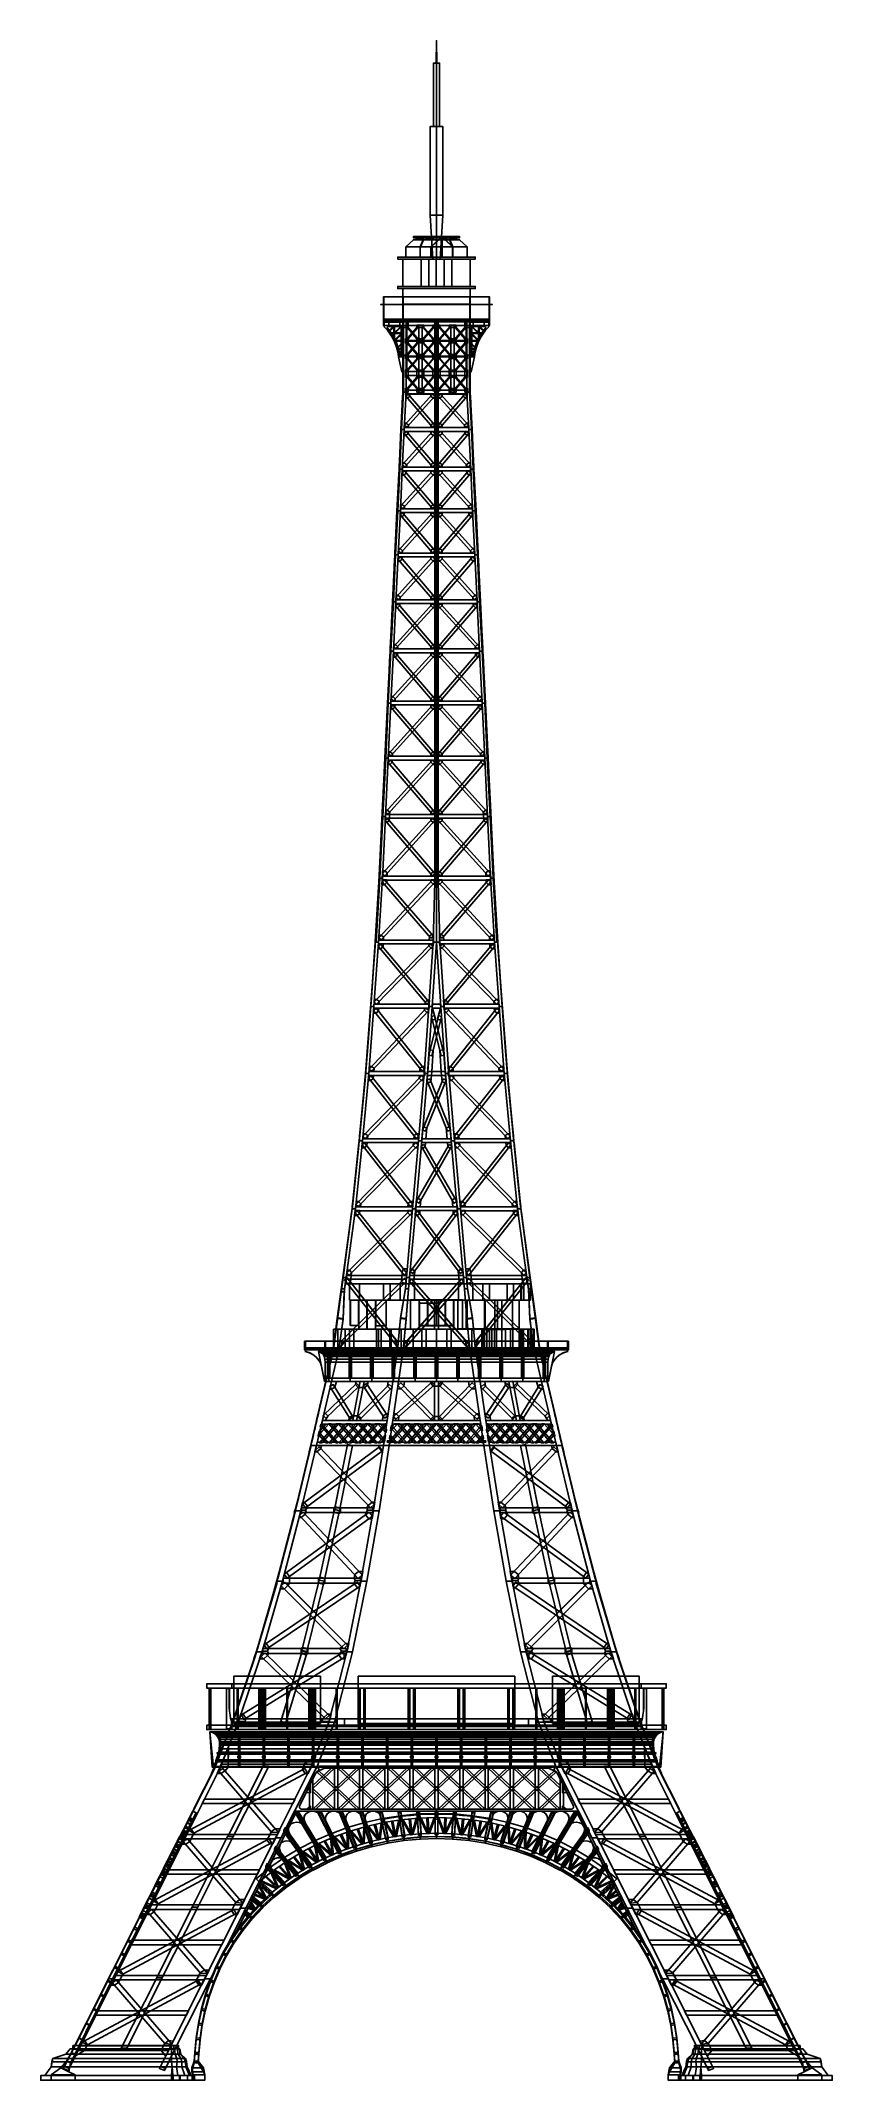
# Model space of a CAD drawing. Extents: x -24 to 24, y 14 to 139.
import ezdxf

# ---------------------------------------------------------------- set-up
doc = ezdxf.new("R2010")
doc.units = 0

msp = doc.modelspace()

# ---------------------------------------------------------------- linework, layer by layer
at = {"layer": 'sssss', "color": 253}
for points in [[(0, 139.06, 0.01), (0, 139.06, 0.01), (0, 139.06, 0.01), (-0.01, 139.06, 0), (-0.01, 139.06, 0), (-0.01, 139.06, 0), (0, 139.06, 0), (0, 139.06, -0.01), (0, 139.06, -0.01), (0, 139.06, -0.01), (0.01, 139.06, 0), (0.01, 139.06, 0), (0.01, 139.06, 0), (0, 139.06, 0)], [(0.01, 137.68, 0.01), (0.02, 137.68, 0), (0.01, 137.68, -0.01), (0.01, 137.68, -0.01), (0, 137.68, -0.02), (-0.01, 137.68, -0.01), (-0.01, 137.68, -0.01), (-0.01, 137.68, -0.01), (-0.02, 137.68, 0), (-0.01, 137.68, 0.01), (-0.01, 137.68, 0.01), (0, 137.68, 0.02), (0.01, 137.68, 0.01), (0.01, 137.68, 0.01)], [(0.7, 127.04, -1.42), (1.42, 127.04, -0.7), (1.42, 127.04, 0.7), (0.7, 127.04, 1.42), (0.53, 127.04, 1.42), (0.34, 127.04, 1.22), (0.14, 127.04, 1.42), (-0.7, 127.04, 1.42), (-1.42, 127.04, 0.7), (-1.42, 127.04, -0.7), (-0.7, 127.04, -1.42)], [(-1.42, 126.96, -0.7), (-0.7, 126.96, -1.42), (0.7, 126.96, -1.42), (1.42, 126.96, -0.7), (1.42, 126.96, 0.7), (0.7, 126.96, 1.42), (0.53, 126.96, 1.42), (0.34, 126.96, 1.22), (0.14, 126.96, 1.42), (-0.7, 126.96, 1.42), (-1.42, 126.96, 0.7)], [(0.14, 126.84, 1.41), (-0.79, 126.84, 1.41), (0, 126.96, 0.62), (0.79, 126.84, 1.41), (0.53, 126.84, 1.41), (0.34, 126.87, 1.21)], [(-0.33, 125.78, 1.88), (-0.33, 126.41, 1.88), (0.14, 126.83, 1.42), (0.33, 126.86, 1.23), (0.33, 125.78, 1.23)], [(0.34, 125.78, 1.23), (0.34, 126.86, 1.23), (0.53, 126.83, 1.42), (0.99, 126.41, 1.88), (0.99, 125.78, 1.88)], [(-2.07, 125.64, -0.48), (-2.07, 125.64, 0.84), (-0.94, 125.64, 1.97), (-0.03, 125.64, 1.97), (0.95, 125.64, 2.07), (2.07, 125.64, 0.95), (2.07, 125.64, -0.48), (0.48, 125.64, -2.07), (-0.48, 125.64, -2.07)], [(2.07, 122.87, -2.07), (2.07, 122.87, -3.43), (-2.07, 122.87, -3.43), (-3.43, 122.87, -2.07), (-2.07, 122.87, -2.07)], [(-2.07, 122.87, -2.07), (-3.43, 122.87, -2.07), (-3.43, 122.87, 2.07), (-2.07, 122.87, 3.43), (-2.07, 122.87, 2.07)], [(0.48, 123.96, -2.07), (2.07, 123.96, -0.48), (2.07, 123.96, 0.95), (0.95, 123.96, 2.07), (-0.03, 123.96, 1.97), (-0.94, 123.96, 1.97), (-2.07, 123.96, 0.84), (-2.07, 123.96, -0.48), (-0.48, 123.96, -2.07)], [(-2.07, 122.87, 2.07), (-2.07, 122.87, 3.43), (2.07, 122.87, 3.43), (3.43, 122.87, 2.07), (2.07, 122.87, 2.07)], [(2.07, 122.87, 2.07), (3.43, 122.87, 2.07), (3.43, 122.87, -2.07), (2.07, 122.87, -3.43), (2.07, 122.87, -2.07)], [(-3.25, 121.96, 2.06), (-3.25, 121.96, -2.06), (-2.06, 121.96, -3.25), (2.06, 121.96, -3.25), (2.65, 121.96, -2.65), (3.25, 121.96, -2.06), (3.25, 121.96, 2.06), (2.06, 121.96, 3.25), (-2.06, 121.96, 3.25), (-2.65, 121.96, 2.65)], [(-2.06, 121.9, 3.25), (-2.65, 121.9, 2.65), (-3.25, 121.9, 2.06), (-3.25, 121.9, -2.06), (-2.06, 121.9, -3.25), (2.06, 121.9, -3.25), (2.65, 121.9, -2.65), (3.25, 121.9, -2.06), (3.25, 121.9, 2.06), (2.06, 121.9, 3.25)], [(-3.22, 121.57, -2.07), (-3.22, 121.5, -2.07), (-3.01, 121.29, -2.07), (-2.84, 121.05, -2.07), (-2.68, 120.8, -2.07), (-2.55, 120.53, -2.07), (-2.45, 120.25, -2.07), (-2.38, 119.96, -2.07), (-2.34, 119.67, -2.07), (-2.33, 119.64, -2.07), (-2.13, 118.73, -2.07), (-2.07, 118.73, -2.07), (-2.07, 121.47, -2.07), (-2.17, 121.47, -2.07), (-2.17, 119.71, -2.07), (-2.18, 119.7, -2.07), (-2.19, 119.69, -2.07), (-2.21, 119.68, -2.07), (-2.22, 119.69, -2.07), (-2.24, 119.69, -2.07), (-2.25, 119.7, -2.07), (-2.26, 119.71, -2.07), (-2.3, 119.98, -2.07), (-2.37, 120.24, -2.07), (-2.45, 120.5, -2.07), (-2.56, 120.74, -2.07), (-2.69, 120.98, -2.07), (-2.84, 121.2, -2.07), (-3.01, 121.41, -2.07), (-3.02, 121.43, -2.07), (-3.02, 121.45, -2.07), (-3.02, 121.46, -2.07), (-3.01, 121.48, -2.07), (-3, 121.49, -2.07), (-2.98, 121.5, -2.07), (-2.97, 121.51, -2.07), (-2.2, 121.51, -2.07), (-2.2, 121.57, -2.07)], [(-2.2, 121.51, 2.07), (-2.97, 121.51, 2.07), (-2.98, 121.5, 2.07), (-3, 121.49, 2.07), (-3.01, 121.48, 2.07), (-3.02, 121.46, 2.07), (-3.02, 121.45, 2.07), (-3.02, 121.43, 2.07), (-3.01, 121.41, 2.07), (-2.84, 121.2, 2.07), (-2.69, 120.98, 2.07), (-2.56, 120.74, 2.07), (-2.45, 120.5, 2.07), (-2.37, 120.24, 2.07), (-2.3, 119.98, 2.07), (-2.26, 119.71, 2.07), (-2.25, 119.7, 2.07), (-2.24, 119.69, 2.07), (-2.22, 119.69, 2.07), (-2.21, 119.68, 2.07), (-2.19, 119.69, 2.07), (-2.18, 119.7, 2.07), (-2.17, 119.71, 2.07), (-2.17, 121.47, 2.07), (-2.07, 121.47, 2.07), (-2.07, 118.73, 2.07), (-2.13, 118.73, 2.07), (-2.33, 119.64, 2.07), (-2.34, 119.67, 2.07), (-2.38, 119.96, 2.07), (-2.45, 120.25, 2.07), (-2.55, 120.53, 2.07), (-2.68, 120.8, 2.07), (-2.84, 121.05, 2.07), (-3.01, 121.29, 2.07), (-3.22, 121.5, 2.07), (-3.22, 121.57, 2.07), (-2.2, 121.57, 2.07)], [(-2.07, 121.57, 3.22), (-2.07, 121.5, 3.22), (-2.07, 121.29, 3.01), (-2.07, 121.05, 2.84), (-2.07, 120.8, 2.68), (-2.07, 120.53, 2.55), (-2.07, 120.25, 2.45), (-2.07, 119.96, 2.38), (-2.07, 119.67, 2.34), (-2.07, 119.64, 2.33), (-2.07, 118.73, 2.13), (-2.07, 118.73, 2.07), (-2.07, 121.47, 2.07), (-2.07, 121.47, 2.17), (-2.07, 119.71, 2.17), (-2.07, 119.7, 2.18), (-2.07, 119.69, 2.19), (-2.07, 119.68, 2.21), (-2.07, 119.69, 2.22), (-2.07, 119.69, 2.24), (-2.07, 119.7, 2.25), (-2.07, 119.71, 2.26), (-2.07, 119.98, 2.3), (-2.07, 120.24, 2.37), (-2.07, 120.5, 2.45), (-2.07, 120.74, 2.56), (-2.07, 120.98, 2.69), (-2.07, 121.2, 2.84), (-2.07, 121.41, 3.01), (-2.07, 121.43, 3.02), (-2.07, 121.45, 3.02), (-2.07, 121.46, 3.02), (-2.07, 121.48, 3.01), (-2.07, 121.49, 3), (-2.07, 121.5, 2.98), (-2.07, 121.51, 2.97), (-2.07, 121.51, 2.2), (-2.07, 121.57, 2.2)], [(-2.07, 121.51, -2.2), (-2.07, 121.51, -2.97), (-2.07, 121.5, -2.98), (-2.07, 121.49, -3), (-2.07, 121.48, -3.01), (-2.07, 121.46, -3.02), (-2.07, 121.45, -3.02), (-2.07, 121.43, -3.02), (-2.07, 121.41, -3.01), (-2.07, 121.2, -2.84), (-2.07, 120.98, -2.69), (-2.07, 120.74, -2.56), (-2.07, 120.5, -2.45), (-2.07, 120.24, -2.37), (-2.07, 119.98, -2.3), (-2.07, 119.71, -2.26), (-2.07, 119.7, -2.25), (-2.07, 119.69, -2.24), (-2.07, 119.69, -2.22), (-2.07, 119.68, -2.21), (-2.07, 119.69, -2.19), (-2.07, 119.7, -2.18), (-2.07, 119.71, -2.17), (-2.07, 121.47, -2.17), (-2.07, 121.47, -2.07), (-2.07, 118.73, -2.07), (-2.07, 118.73, -2.13), (-2.07, 119.64, -2.33), (-2.07, 119.67, -2.34), (-2.07, 119.96, -2.38), (-2.07, 120.25, -2.45), (-2.07, 120.53, -2.55), (-2.07, 120.8, -2.68), (-2.07, 121.05, -2.84), (-2.07, 121.29, -3.01), (-2.07, 121.5, -3.22), (-2.07, 121.57, -3.22), (-2.07, 121.57, -2.2)], [(2.2, 121.51, -2.07), (2.97, 121.51, -2.07), (2.98, 121.5, -2.07), (3, 121.49, -2.07), (3.01, 121.48, -2.07), (3.02, 121.46, -2.07), (3.02, 121.45, -2.07), (3.02, 121.43, -2.07), (3.01, 121.41, -2.07), (2.84, 121.2, -2.07), (2.69, 120.98, -2.07), (2.56, 120.74, -2.07), (2.45, 120.5, -2.07), (2.37, 120.24, -2.07), (2.3, 119.98, -2.07), (2.26, 119.71, -2.07), (2.25, 119.7, -2.07), (2.24, 119.69, -2.07), (2.22, 119.69, -2.07), (2.21, 119.68, -2.07), (2.19, 119.69, -2.07), (2.18, 119.7, -2.07), (2.17, 119.71, -2.07), (2.17, 121.47, -2.07), (2.07, 121.47, -2.07), (2.07, 118.73, -2.07), (2.13, 118.73, -2.07), (2.33, 119.64, -2.07), (2.34, 119.67, -2.07), (2.38, 119.96, -2.07), (2.45, 120.25, -2.07), (2.55, 120.53, -2.07), (2.68, 120.8, -2.07), (2.84, 121.05, -2.07), (3.01, 121.29, -2.07), (3.22, 121.5, -2.07), (3.22, 121.57, -2.07), (2.2, 121.57, -2.07)], [(3.22, 121.57, 2.07), (3.22, 121.5, 2.07), (3.01, 121.29, 2.07), (2.84, 121.05, 2.07), (2.68, 120.8, 2.07), (2.55, 120.53, 2.07), (2.45, 120.25, 2.07), (2.38, 119.96, 2.07), (2.34, 119.67, 2.07), (2.33, 119.64, 2.07), (2.13, 118.73, 2.07), (2.07, 118.73, 2.07), (2.07, 121.47, 2.07), (2.17, 121.47, 2.07), (2.17, 119.71, 2.07), (2.18, 119.7, 2.07), (2.19, 119.69, 2.07), (2.21, 119.68, 2.07), (2.22, 119.69, 2.07), (2.24, 119.69, 2.07), (2.25, 119.7, 2.07), (2.26, 119.71, 2.07), (2.3, 119.98, 2.07), (2.37, 120.24, 2.07), (2.45, 120.5, 2.07), (2.56, 120.74, 2.07), (2.69, 120.98, 2.07), (2.84, 121.2, 2.07), (3.01, 121.41, 2.07), (3.02, 121.43, 2.07), (3.02, 121.45, 2.07), (3.02, 121.46, 2.07), (3.01, 121.48, 2.07), (3, 121.49, 2.07), (2.98, 121.5, 2.07), (2.97, 121.51, 2.07), (2.2, 121.51, 2.07), (2.2, 121.57, 2.07)], [(2.07, 121.57, -3.22), (2.07, 121.5, -3.22), (2.07, 121.29, -3.01), (2.07, 121.05, -2.84), (2.07, 120.8, -2.68), (2.07, 120.53, -2.55), (2.07, 120.25, -2.45), (2.07, 119.96, -2.38), (2.07, 119.67, -2.34), (2.07, 119.64, -2.33), (2.07, 118.73, -2.13), (2.07, 118.73, -2.07), (2.07, 121.47, -2.07), (2.07, 121.47, -2.17), (2.07, 119.71, -2.17), (2.07, 119.7, -2.18), (2.07, 119.69, -2.19), (2.07, 119.68, -2.21), (2.07, 119.69, -2.22), (2.07, 119.69, -2.24), (2.07, 119.7, -2.25), (2.07, 119.71, -2.26), (2.07, 119.98, -2.3), (2.07, 120.24, -2.37), (2.07, 120.5, -2.45), (2.07, 120.74, -2.56), (2.07, 120.98, -2.69), (2.07, 121.2, -2.84), (2.07, 121.41, -3.01), (2.07, 121.43, -3.02), (2.07, 121.45, -3.02), (2.07, 121.46, -3.02), (2.07, 121.48, -3.01), (2.07, 121.49, -3), (2.07, 121.5, -2.98), (2.07, 121.51, -2.97), (2.07, 121.51, -2.2), (2.07, 121.57, -2.2)], [(2.07, 121.51, 2.2), (2.07, 121.51, 2.97), (2.07, 121.5, 2.98), (2.07, 121.49, 3), (2.07, 121.48, 3.01), (2.07, 121.46, 3.02), (2.07, 121.45, 3.02), (2.07, 121.43, 3.02), (2.07, 121.41, 3.01), (2.07, 121.2, 2.84), (2.07, 120.98, 2.69), (2.07, 120.74, 2.56), (2.07, 120.5, 2.45), (2.07, 120.24, 2.37), (2.07, 119.98, 2.3), (2.07, 119.71, 2.26), (2.07, 119.7, 2.25), (2.07, 119.69, 2.24), (2.07, 119.69, 2.22), (2.07, 119.68, 2.21), (2.07, 119.69, 2.19), (2.07, 119.7, 2.18), (2.07, 119.71, 2.17), (2.07, 121.47, 2.17), (2.07, 121.47, 2.07), (2.07, 118.73, 2.07), (2.07, 118.73, 2.13), (2.07, 119.64, 2.33), (2.07, 119.67, 2.34), (2.07, 119.96, 2.38), (2.07, 120.25, 2.45), (2.07, 120.53, 2.55), (2.07, 120.8, 2.68), (2.07, 121.05, 2.84), (2.07, 121.29, 3.01), (2.07, 121.5, 3.22), (2.07, 121.57, 3.22), (2.07, 121.57, 2.2)], [(-2.06, 120.61, 1.87), (-2.06, 120.61, -1.87), (-2.06, 120.63, -1.87), (-2.06, 120.65, -1.87), (-2.06, 120.65, 1.87), (-2.06, 120.63, 1.87)], [(-1.87, 120.61, -2.06), (1.87, 120.61, -2.06), (1.87, 120.63, -2.06), (1.87, 120.65, -2.06), (-1.87, 120.65, -2.06), (-1.87, 120.63, -2.06)], [(1.87, 120.61, 2.06), (-1.87, 120.61, 2.06), (-1.87, 120.63, 2.06), (-1.87, 120.65, 2.06), (1.87, 120.65, 2.06), (1.87, 120.63, 2.06)], [(2.06, 120.61, -1.87), (2.06, 120.61, 1.87), (2.06, 120.63, 1.87), (2.06, 120.65, 1.87), (2.06, 120.65, -1.87), (2.06, 120.63, -1.87)], [(-2.06, 119.65, 1.87), (-2.06, 119.65, -1.87), (-2.06, 119.67, -1.87), (-2.06, 119.7, -1.87), (-2.06, 119.7, 1.87), (-2.06, 119.67, 1.87)], [(-1.87, 119.65, -2.06), (1.87, 119.65, -2.06), (1.87, 119.67, -2.06), (1.87, 119.7, -2.06), (-1.87, 119.7, -2.06), (-1.87, 119.67, -2.06)], [(1.87, 119.65, 2.06), (-1.87, 119.65, 2.06), (-1.87, 119.67, 2.06), (-1.87, 119.7, 2.06), (1.87, 119.7, 2.06), (1.87, 119.67, 2.06)], [(2.06, 119.65, -1.87), (2.06, 119.65, 1.87), (2.06, 119.67, 1.87), (2.06, 119.7, 1.87), (2.06, 119.7, -1.87), (2.06, 119.67, -1.87)], [(-2.09, 117.11, 1.78), (-2.08, 117.24, 1.63), (-2.07, 117.37, 1.62), (-2.07, 117.37, 1.88), (-2.09, 117.11, 1.89)], [(-2.08, 117.24, 0.35), (-2.09, 117.11, 0.21), (-2.09, 117.11, 0.1), (-2.07, 117.37, 0.1), (-2.07, 117.37, 0.35)], [(-2.07, 117.37, -1.88), (-2.07, 117.37, -1.62), (-2.08, 117.24, -1.63), (-2.09, 117.11, -1.78), (-2.09, 117.11, -1.89)], [(-2.07, 117.37, -0.1), (-2.09, 117.11, -0.1), (-2.09, 117.11, -0.21), (-2.08, 117.24, -0.35), (-2.07, 117.37, -0.35)], [(-2.06, 117.6, 0.1), (-2.06, 117.6, 1.87), (-2.07, 117.48, 1.87), (-2.07, 117.37, 1.88), (-2.07, 117.37, 0.1)], [(-2.07, 117.37, -1.88), (-2.07, 117.48, -1.87), (-2.06, 117.6, -1.87), (-2.06, 117.6, -0.1), (-2.07, 117.37, -0.1)], [(-2.06, 117.72, -1.9), (-2.06, 117.72, -1.8), (-2.06, 117.7, -1.75), (-2.06, 117.48, -1.75), (-2.06, 117.48, -1.9)], [(-1.9, 117.72, 2.06), (-1.8, 117.72, 2.06), (-1.75, 117.7, 2.06), (-1.75, 117.48, 2.06), (-1.9, 117.48, 2.06)], [(-1.78, 117.11, -2.09), (-1.63, 117.24, -2.08), (-1.62, 117.37, -2.07), (-1.88, 117.37, -2.07), (-1.89, 117.11, -2.09)], [(-1.88, 117.37, 2.07), (-1.62, 117.37, 2.07), (-1.63, 117.24, 2.08), (-1.78, 117.11, 2.09), (-1.89, 117.11, 2.09)], [(-0.1, 117.6, -2.06), (-1.87, 117.6, -2.06), (-1.87, 117.48, -2.07), (-1.88, 117.37, -2.07), (-0.1, 117.37, -2.07)], [(-1.88, 117.37, 2.07), (-1.87, 117.48, 2.07), (-1.87, 117.6, 2.06), (-0.1, 117.6, 2.06), (-0.1, 117.37, 2.07)], [(-0.35, 117.24, -2.08), (-0.21, 117.11, -2.09), (-0.1, 117.11, -2.09), (-0.1, 117.37, -2.07), (-0.35, 117.37, -2.07)], [(-0.1, 117.37, 2.07), (-0.1, 117.11, 2.09), (-0.21, 117.11, 2.09), (-0.35, 117.24, 2.08), (-0.35, 117.37, 2.07)], [(1.88, 117.37, -2.07), (1.87, 117.48, -2.07), (1.87, 117.6, -2.06), (0.1, 117.6, -2.06), (0.1, 117.37, -2.07)], [(0.1, 117.6, 2.06), (1.87, 117.6, 2.06), (1.87, 117.48, 2.07), (1.88, 117.37, 2.07), (0.1, 117.37, 2.07)], [(0.1, 117.37, -2.07), (0.1, 117.11, -2.09), (0.21, 117.11, -2.09), (0.35, 117.24, -2.08), (0.35, 117.37, -2.07)], [(0.35, 117.24, 2.08), (0.21, 117.11, 2.09), (0.1, 117.11, 2.09), (0.1, 117.37, 2.07), (0.35, 117.37, 2.07)], [(1.88, 117.37, -2.07), (1.62, 117.37, -2.07), (1.63, 117.24, -2.08), (1.78, 117.11, -2.09), (1.89, 117.11, -2.09)], [(1.78, 117.11, 2.09), (1.63, 117.24, 2.08), (1.62, 117.37, 2.07), (1.88, 117.37, 2.07), (1.89, 117.11, 2.09)], [(1.9, 117.72, -2.06), (1.8, 117.72, -2.06), (1.75, 117.7, -2.06), (1.75, 117.48, -2.06), (1.9, 117.48, -2.06)], [(2.06, 117.72, 1.9), (2.06, 117.72, 1.8), (2.06, 117.7, 1.75), (2.06, 117.48, 1.75), (2.06, 117.48, 1.9)], [(2.06, 117.6, -0.1), (2.06, 117.6, -1.87), (2.07, 117.48, -1.87), (2.07, 117.37, -1.88), (2.07, 117.37, -0.1)], [(2.07, 117.37, 1.88), (2.07, 117.48, 1.87), (2.06, 117.6, 1.87), (2.06, 117.6, 0.1), (2.07, 117.37, 0.1)], [(2.09, 117.11, -1.78), (2.08, 117.24, -1.63), (2.07, 117.37, -1.62), (2.07, 117.37, -1.88), (2.09, 117.11, -1.89)], [(2.08, 117.24, -0.35), (2.09, 117.11, -0.21), (2.09, 117.11, -0.1), (2.07, 117.37, -0.1), (2.07, 117.37, -0.35)], [(2.07, 117.37, 1.88), (2.07, 117.37, 1.62), (2.08, 117.24, 1.63), (2.09, 117.11, 1.78), (2.09, 117.11, 1.89)], [(2.07, 117.37, 0.1), (2.09, 117.11, 0.1), (2.09, 117.11, 0.21), (2.08, 117.24, 0.35), (2.07, 117.37, 0.35)], [(-2.17, 115.31, 0.1), (-2.16, 115.58, 0.1), (-2.16, 115.58, 0.2), (-2.17, 115.45, 0.35), (-2.17, 115.31, 0.35)], [(-2.17, 115.31, 1.72), (-2.17, 115.45, 1.71), (-2.16, 115.58, 1.86), (-2.16, 115.58, 1.96), (-2.17, 115.31, 1.98)], [(-2.17, 115.45, -0.35), (-2.16, 115.58, -0.2), (-2.16, 115.58, -0.1), (-2.17, 115.31, -0.1), (-2.17, 115.31, -0.35)], [(-2.16, 115.58, -1.96), (-2.16, 115.58, -1.86), (-2.17, 115.45, -1.71), (-2.17, 115.31, -1.72), (-2.17, 115.31, -1.98)], [(-1.72, 115.31, -2.17), (-1.71, 115.45, -2.17), (-1.86, 115.58, -2.16), (-1.96, 115.58, -2.16), (-1.98, 115.31, -2.17)], [(-1.96, 115.58, 2.16), (-1.86, 115.58, 2.16), (-1.71, 115.45, 2.17), (-1.72, 115.31, 2.17), (-1.98, 115.31, 2.17)], [(-0.1, 115.31, -2.17), (-0.1, 115.58, -2.16), (-0.2, 115.58, -2.16), (-0.35, 115.45, -2.17), (-0.35, 115.31, -2.17)], [(-0.35, 115.45, 2.17), (-0.2, 115.58, 2.16), (-0.1, 115.58, 2.16), (-0.1, 115.31, 2.17), (-0.35, 115.31, 2.17)], [(0.35, 115.45, -2.17), (0.2, 115.58, -2.16), (0.1, 115.58, -2.16), (0.1, 115.31, -2.17), (0.35, 115.31, -2.17)], [(0.1, 115.31, 2.17), (0.1, 115.58, 2.16), (0.2, 115.58, 2.16), (0.35, 115.45, 2.17), (0.35, 115.31, 2.17)], [(1.96, 115.58, -2.16), (1.86, 115.58, -2.16), (1.71, 115.45, -2.17), (1.72, 115.31, -2.17), (1.98, 115.31, -2.17)], [(1.72, 115.31, 2.17), (1.71, 115.45, 2.17), (1.86, 115.58, 2.16), (1.96, 115.58, 2.16), (1.98, 115.31, 2.17)], [(2.17, 115.31, -0.1), (2.16, 115.58, -0.1), (2.16, 115.58, -0.2), (2.17, 115.45, -0.35), (2.17, 115.31, -0.35)], [(2.17, 115.31, -1.72), (2.17, 115.45, -1.71), (2.16, 115.58, -1.86), (2.16, 115.58, -1.96), (2.17, 115.31, -1.98)], [(2.17, 115.45, 0.35), (2.16, 115.58, 0.2), (2.16, 115.58, 0.1), (2.17, 115.31, 0.1), (2.17, 115.31, 0.35)], [(2.16, 115.58, 1.96), (2.16, 115.58, 1.86), (2.17, 115.45, 1.71), (2.17, 115.31, 1.72), (2.17, 115.31, 1.98)], [(-2.2, 114.81, 0.1), (-2.18, 115.07, 0.1), (-2.18, 115.07, 0.35), (-2.19, 114.94, 0.35), (-2.2, 114.81, 0.21)], [(-2.2, 114.81, 1.89), (-2.19, 114.94, 1.74), (-2.18, 115.07, 1.73), (-2.18, 115.07, 1.99), (-2.2, 114.81, 2)], [(-2.19, 114.94, -0.35), (-2.18, 115.07, -0.35), (-2.18, 115.07, -0.1), (-2.2, 114.81, -0.1), (-2.2, 114.81, -0.21)], [(-2.18, 115.07, -1.99), (-2.18, 115.07, -1.73), (-2.19, 114.94, -1.74), (-2.2, 114.81, -1.89), (-2.2, 114.81, -2)], [(-1.89, 114.81, -2.2), (-1.74, 114.94, -2.19), (-1.73, 115.07, -2.18), (-1.99, 115.07, -2.18), (-2, 114.81, -2.2)], [(-1.99, 115.07, 2.18), (-1.73, 115.07, 2.18), (-1.74, 114.94, 2.19), (-1.89, 114.81, 2.2), (-2, 114.81, 2.2)], [(-0.1, 114.81, -2.2), (-0.1, 115.07, -2.18), (-0.35, 115.07, -2.18), (-0.35, 114.94, -2.19), (-0.21, 114.81, -2.2)], [(-0.35, 114.94, 2.19), (-0.35, 115.07, 2.18), (-0.1, 115.07, 2.18), (-0.1, 114.81, 2.2), (-0.21, 114.81, 2.2)], [(0.35, 114.94, -2.19), (0.35, 115.07, -2.18), (0.1, 115.07, -2.18), (0.1, 114.81, -2.2), (0.21, 114.81, -2.2)], [(0.1, 114.81, 2.2), (0.1, 115.07, 2.18), (0.35, 115.07, 2.18), (0.35, 114.94, 2.19), (0.21, 114.81, 2.2)], [(1.99, 115.07, -2.18), (1.73, 115.07, -2.18), (1.74, 114.94, -2.19), (1.89, 114.81, -2.2), (2, 114.81, -2.2)], [(1.89, 114.81, 2.2), (1.74, 114.94, 2.19), (1.73, 115.07, 2.18), (1.99, 115.07, 2.18), (2, 114.81, 2.2)], [(2.2, 114.81, -0.1), (2.18, 115.07, -0.1), (2.18, 115.07, -0.35), (2.19, 114.94, -0.35), (2.2, 114.81, -0.21)], [(2.2, 114.81, -1.89), (2.19, 114.94, -1.74), (2.18, 115.07, -1.73), (2.18, 115.07, -1.99), (2.2, 114.81, -2)], [(2.19, 114.94, 0.35), (2.18, 115.07, 0.35), (2.18, 115.07, 0.1), (2.2, 114.81, 0.1), (2.2, 114.81, 0.21)], [(2.18, 115.07, 1.99), (2.18, 115.07, 1.73), (2.19, 114.94, 1.74), (2.2, 114.81, 1.89), (2.2, 114.81, 2)], [(-2.29, 112.88, 0.1), (-2.28, 113.15, 0.1), (-2.28, 113.15, 0.2), (-2.28, 113.02, 0.35), (-2.29, 112.88, 0.35)], [(-2.29, 112.88, 1.84), (-2.28, 113.02, 1.83), (-2.28, 113.15, 1.98), (-2.28, 113.15, 2.08), (-2.29, 112.88, 2.09)], [(-2.28, 113.02, -0.35), (-2.28, 113.15, -0.2), (-2.28, 113.15, -0.1), (-2.29, 112.88, -0.1), (-2.29, 112.88, -0.35)], [(-2.28, 113.15, -2.08), (-2.28, 113.15, -1.98), (-2.28, 113.02, -1.83), (-2.29, 112.88, -1.84), (-2.29, 112.88, -2.09)], [(-1.84, 112.88, -2.29), (-1.83, 113.02, -2.28), (-1.98, 113.15, -2.28), (-2.08, 113.15, -2.28), (-2.09, 112.88, -2.29)], [(-2.08, 113.15, 2.28), (-1.98, 113.15, 2.28), (-1.83, 113.02, 2.28), (-1.84, 112.88, 2.29), (-2.09, 112.88, 2.29)], [(-0.1, 112.88, -2.29), (-0.1, 113.15, -2.28), (-0.2, 113.15, -2.28), (-0.35, 113.02, -2.28), (-0.35, 112.88, -2.29)], [(-0.35, 113.02, 2.28), (-0.2, 113.15, 2.28), (-0.1, 113.15, 2.28), (-0.1, 112.88, 2.29), (-0.35, 112.88, 2.29)], [(0.35, 113.02, -2.28), (0.2, 113.15, -2.28), (0.1, 113.15, -2.28), (0.1, 112.88, -2.29), (0.35, 112.88, -2.29)], [(0.1, 112.88, 2.29), (0.1, 113.15, 2.28), (0.2, 113.15, 2.28), (0.35, 113.02, 2.28), (0.35, 112.88, 2.29)], [(2.08, 113.15, -2.28), (1.98, 113.15, -2.28), (1.83, 113.02, -2.28), (1.84, 112.88, -2.29), (2.09, 112.88, -2.29)], [(1.84, 112.88, 2.29), (1.83, 113.02, 2.28), (1.98, 113.15, 2.28), (2.08, 113.15, 2.28), (2.09, 112.88, 2.29)], [(2.29, 112.88, -0.1), (2.28, 113.15, -0.1), (2.28, 113.15, -0.2), (2.28, 113.02, -0.35), (2.29, 112.88, -0.35)], [(2.29, 112.88, -1.84), (2.28, 113.02, -1.83), (2.28, 113.15, -1.98), (2.28, 113.15, -2.08), (2.29, 112.88, -2.09)], [(2.28, 113.02, 0.35), (2.28, 113.15, 0.2), (2.28, 113.15, 0.1), (2.29, 112.88, 0.1), (2.29, 112.88, 0.35)], [(2.28, 113.15, 2.08), (2.28, 113.15, 1.98), (2.28, 113.02, 1.83), (2.29, 112.88, 1.84), (2.29, 112.88, 2.09)], [(-2.31, 112.52, 0.35), (-2.31, 112.38, 0.21), (-2.31, 112.38, 0.1), (-2.3, 112.64, 0.1), (-2.3, 112.64, 0.35)], [(-2.31, 112.38, 2.12), (-2.31, 112.38, 2.01), (-2.31, 112.51, 1.86), (-2.3, 112.64, 1.85), (-2.3, 112.64, 2.11)], [(-2.3, 112.64, -0.1), (-2.31, 112.38, -0.1), (-2.31, 112.38, -0.21), (-2.31, 112.52, -0.35), (-2.3, 112.64, -0.35)], [(-2.3, 112.64, -1.85), (-2.31, 112.51, -1.86), (-2.31, 112.38, -2.01), (-2.31, 112.38, -2.12), (-2.3, 112.64, -2.11)], [(-2.12, 112.38, -2.31), (-2.01, 112.38, -2.31), (-1.86, 112.51, -2.31), (-1.85, 112.64, -2.3), (-2.11, 112.64, -2.3)], [(-1.85, 112.64, 2.3), (-1.86, 112.51, 2.31), (-2.01, 112.38, 2.31), (-2.12, 112.38, 2.31), (-2.11, 112.64, 2.3)], [(-0.35, 112.52, -2.31), (-0.21, 112.38, -2.31), (-0.1, 112.38, -2.31), (-0.1, 112.64, -2.3), (-0.35, 112.64, -2.3)], [(-0.1, 112.64, 2.3), (-0.1, 112.38, 2.31), (-0.21, 112.38, 2.31), (-0.35, 112.52, 2.31), (-0.35, 112.64, 2.3)], [(0.1, 112.64, -2.3), (0.1, 112.38, -2.31), (0.21, 112.38, -2.31), (0.35, 112.52, -2.31), (0.35, 112.64, -2.3)], [(0.35, 112.52, 2.31), (0.21, 112.38, 2.31), (0.1, 112.38, 2.31), (0.1, 112.64, 2.3), (0.35, 112.64, 2.3)], [(1.85, 112.64, -2.3), (1.86, 112.51, -2.31), (2.01, 112.38, -2.31), (2.12, 112.38, -2.31), (2.11, 112.64, -2.3)], [(2.12, 112.38, 2.31), (2.01, 112.38, 2.31), (1.86, 112.51, 2.31), (1.85, 112.64, 2.3), (2.11, 112.64, 2.3)], [(2.31, 112.52, -0.35), (2.31, 112.38, -0.21), (2.31, 112.38, -0.1), (2.3, 112.64, -0.1), (2.3, 112.64, -0.35)], [(2.31, 112.38, -2.12), (2.31, 112.38, -2.01), (2.31, 112.51, -1.86), (2.3, 112.64, -1.85), (2.3, 112.64, -2.11)], [(2.3, 112.64, 0.1), (2.31, 112.38, 0.1), (2.31, 112.38, 0.21), (2.31, 112.52, 0.35), (2.3, 112.64, 0.35)], [(2.3, 112.64, 1.85), (2.31, 112.51, 1.86), (2.31, 112.38, 2.01), (2.31, 112.38, 2.12), (2.3, 112.64, 2.11)], [(-2.41, 110.45, 1.96), (-2.4, 110.59, 2.1), (-2.4, 110.59, 2.21), (-2.42, 110.31, 2.22), (-2.42, 110.31, 1.96)], [(-2.42, 110.31, 0.1), (-2.4, 110.59, 0.1), (-2.4, 110.59, 0.2), (-2.41, 110.46, 0.35), (-2.42, 110.31, 0.35)], [(-2.42, 110.31, -2.22), (-2.4, 110.59, -2.21), (-2.4, 110.59, -2.1), (-2.41, 110.45, -1.96), (-2.42, 110.31, -1.96)], [(-2.41, 110.46, -0.35), (-2.4, 110.59, -0.2), (-2.4, 110.59, -0.1), (-2.42, 110.31, -0.1), (-2.42, 110.31, -0.35)], [(-1.96, 110.45, -2.41), (-2.1, 110.59, -2.4), (-2.21, 110.59, -2.4), (-2.22, 110.31, -2.42), (-1.96, 110.31, -2.42)], [(-2.22, 110.31, 2.42), (-2.21, 110.59, 2.4), (-2.1, 110.59, 2.4), (-1.96, 110.45, 2.41), (-1.96, 110.31, 2.42)], [(-0.1, 110.31, -2.42), (-0.1, 110.59, -2.4), (-0.2, 110.59, -2.4), (-0.35, 110.46, -2.41), (-0.35, 110.31, -2.42)], [(-0.35, 110.46, 2.41), (-0.2, 110.59, 2.4), (-0.1, 110.59, 2.4), (-0.1, 110.31, 2.42), (-0.35, 110.31, 2.42)], [(0.35, 110.46, -2.41), (0.2, 110.59, -2.4), (0.1, 110.59, -2.4), (0.1, 110.31, -2.42), (0.35, 110.31, -2.42)], [(0.1, 110.31, 2.42), (0.1, 110.59, 2.4), (0.2, 110.59, 2.4), (0.35, 110.46, 2.41), (0.35, 110.31, 2.42)], [(2.22, 110.31, -2.42), (2.21, 110.59, -2.4), (2.1, 110.59, -2.4), (1.96, 110.45, -2.41), (1.96, 110.31, -2.42)], [(1.96, 110.45, 2.41), (2.1, 110.59, 2.4), (2.21, 110.59, 2.4), (2.22, 110.31, 2.42), (1.96, 110.31, 2.42)], [(2.41, 110.45, -1.96), (2.4, 110.59, -2.1), (2.4, 110.59, -2.21), (2.42, 110.31, -2.22), (2.42, 110.31, -1.96)], [(2.42, 110.31, -0.1), (2.4, 110.59, -0.1), (2.4, 110.59, -0.2), (2.41, 110.46, -0.35), (2.42, 110.31, -0.35)], [(2.42, 110.31, 2.22), (2.4, 110.59, 2.21), (2.4, 110.59, 2.1), (2.41, 110.45, 1.96), (2.42, 110.31, 1.96)], [(2.41, 110.46, 0.35), (2.4, 110.59, 0.2), (2.4, 110.59, 0.1), (2.42, 110.31, 0.1), (2.42, 110.31, 0.35)], [(-2.43, 110.08, 0.1), (-2.43, 110.08, 0.35), (-2.43, 109.95, 0.35), (-2.44, 109.82, 0.2), (-2.44, 109.82, 0.1)], [(-2.44, 109.82, 2.13), (-2.43, 109.95, 1.98), (-2.43, 110.08, 1.98), (-2.43, 110.08, 2.23), (-2.44, 109.82, 2.24)], [(-2.44, 109.82, -0.2), (-2.43, 109.95, -0.35), (-2.43, 110.08, -0.35), (-2.43, 110.08, -0.1), (-2.44, 109.82, -0.1)], [(-2.43, 110.08, -2.23), (-2.43, 110.08, -1.98), (-2.43, 109.95, -1.98), (-2.44, 109.82, -2.13), (-2.44, 109.82, -2.24)], [(-2.13, 109.82, -2.44), (-1.98, 109.95, -2.43), (-1.98, 110.08, -2.43), (-2.23, 110.08, -2.43), (-2.24, 109.82, -2.44)], [(-2.23, 110.08, 2.43), (-1.98, 110.08, 2.43), (-1.98, 109.95, 2.43), (-2.13, 109.82, 2.44), (-2.24, 109.82, 2.44)], [(-0.1, 110.08, -2.43), (-0.35, 110.08, -2.43), (-0.35, 109.95, -2.43), (-0.2, 109.82, -2.44), (-0.1, 109.82, -2.44)], [(-0.2, 109.82, 2.44), (-0.35, 109.95, 2.43), (-0.35, 110.08, 2.43), (-0.1, 110.08, 2.43), (-0.1, 109.82, 2.44)], [(0.2, 109.82, -2.44), (0.35, 109.95, -2.43), (0.35, 110.08, -2.43), (0.1, 110.08, -2.43), (0.1, 109.82, -2.44)], [(0.1, 110.08, 2.43), (0.35, 110.08, 2.43), (0.35, 109.95, 2.43), (0.2, 109.82, 2.44), (0.1, 109.82, 2.44)], [(2.23, 110.08, -2.43), (1.98, 110.08, -2.43), (1.98, 109.95, -2.43), (2.13, 109.82, -2.44), (2.24, 109.82, -2.44)], [(2.13, 109.82, 2.44), (1.98, 109.95, 2.43), (1.98, 110.08, 2.43), (2.23, 110.08, 2.43), (2.24, 109.82, 2.44)], [(2.43, 110.08, -0.1), (2.43, 110.08, -0.35), (2.43, 109.95, -0.35), (2.44, 109.82, -0.2), (2.44, 109.82, -0.1)], [(2.44, 109.82, -2.13), (2.43, 109.95, -1.98), (2.43, 110.08, -1.98), (2.43, 110.08, -2.23), (2.44, 109.82, -2.24)], [(2.44, 109.82, 0.2), (2.43, 109.95, 0.35), (2.43, 110.08, 0.35), (2.43, 110.08, 0.1), (2.44, 109.82, 0.1)], [(2.43, 110.08, 2.23), (2.43, 110.08, 1.98), (2.43, 109.95, 1.98), (2.44, 109.82, 2.13), (2.44, 109.82, 2.24)], [(-2.55, 107.6, 0.1), (-2.54, 107.87, 0.1), (-2.54, 107.87, 0.2), (-2.54, 107.75, 0.35), (-2.55, 107.6, 0.35)], [(-2.55, 107.6, 2.1), (-2.54, 107.74, 2.09), (-2.54, 107.87, 2.24), (-2.54, 107.87, 2.34), (-2.55, 107.6, 2.35)], [(-2.54, 107.75, -0.35), (-2.54, 107.87, -0.2), (-2.54, 107.87, -0.1), (-2.55, 107.6, -0.1), (-2.55, 107.6, -0.35)], [(-2.54, 107.87, -2.34), (-2.54, 107.87, -2.24), (-2.54, 107.74, -2.09), (-2.55, 107.6, -2.1), (-2.55, 107.6, -2.35)], [(-2.1, 107.6, -2.55), (-2.09, 107.74, -2.54), (-2.24, 107.87, -2.54), (-2.34, 107.87, -2.54), (-2.35, 107.6, -2.55)], [(-2.34, 107.87, 2.54), (-2.24, 107.87, 2.54), (-2.09, 107.74, 2.54), (-2.1, 107.6, 2.55), (-2.35, 107.6, 2.55)], [(-0.1, 107.6, -2.55), (-0.1, 107.87, -2.54), (-0.2, 107.87, -2.54), (-0.35, 107.75, -2.54), (-0.35, 107.6, -2.55)], [(-0.35, 107.75, 2.54), (-0.2, 107.87, 2.54), (-0.1, 107.87, 2.54), (-0.1, 107.6, 2.55), (-0.35, 107.6, 2.55)], [(0.35, 107.75, -2.54), (0.2, 107.87, -2.54), (0.1, 107.87, -2.54), (0.1, 107.6, -2.55), (0.35, 107.6, -2.55)], [(0.1, 107.6, 2.55), (0.1, 107.87, 2.54), (0.2, 107.87, 2.54), (0.35, 107.75, 2.54), (0.35, 107.6, 2.55)], [(2.34, 107.87, -2.54), (2.24, 107.87, -2.54), (2.09, 107.74, -2.54), (2.1, 107.6, -2.55), (2.35, 107.6, -2.55)], [(2.1, 107.6, 2.55), (2.09, 107.74, 2.54), (2.24, 107.87, 2.54), (2.34, 107.87, 2.54), (2.35, 107.6, 2.55)], [(2.55, 107.6, -0.1), (2.54, 107.87, -0.1), (2.54, 107.87, -0.2), (2.54, 107.75, -0.35), (2.55, 107.6, -0.35)], [(2.55, 107.6, -2.1), (2.54, 107.74, -2.09), (2.54, 107.87, -2.24), (2.54, 107.87, -2.34), (2.55, 107.6, -2.35)], [(2.54, 107.75, 0.35), (2.54, 107.87, 0.2), (2.54, 107.87, 0.1), (2.55, 107.6, 0.1), (2.55, 107.6, 0.35)], [(2.54, 107.87, 2.34), (2.54, 107.87, 2.24), (2.54, 107.74, 2.09), (2.55, 107.6, 2.1), (2.55, 107.6, 2.35)], [(-2.56, 107.37, 0.35), (-2.57, 107.24, 0.35), (-2.57, 107.11, 0.21), (-2.57, 107.11, 0.1), (-2.56, 107.37, 0.1)], [(-2.57, 107.11, 2.26), (-2.57, 107.23, 2.11), (-2.56, 107.37, 2.11), (-2.56, 107.37, 2.36), (-2.57, 107.11, 2.38)], [(-2.57, 107.11, -0.1), (-2.57, 107.11, -0.21), (-2.57, 107.24, -0.35), (-2.56, 107.37, -0.35), (-2.56, 107.37, -0.1)], [(-2.56, 107.37, -2.36), (-2.56, 107.37, -2.11), (-2.57, 107.23, -2.11), (-2.57, 107.11, -2.26), (-2.57, 107.11, -2.38)], [(-2.26, 107.11, -2.57), (-2.11, 107.23, -2.57), (-2.11, 107.37, -2.56), (-2.36, 107.37, -2.56), (-2.38, 107.11, -2.57)], [(-2.36, 107.37, 2.56), (-2.11, 107.37, 2.56), (-2.11, 107.23, 2.57), (-2.26, 107.11, 2.57), (-2.38, 107.11, 2.57)], [(-0.35, 107.37, -2.56), (-0.35, 107.24, -2.57), (-0.21, 107.11, -2.57), (-0.1, 107.11, -2.57), (-0.1, 107.37, -2.56)], [(-0.1, 107.11, 2.57), (-0.21, 107.11, 2.57), (-0.35, 107.24, 2.57), (-0.35, 107.37, 2.56), (-0.1, 107.37, 2.56)], [(0.1, 107.11, -2.57), (0.21, 107.11, -2.57), (0.35, 107.24, -2.57), (0.35, 107.37, -2.56), (0.1, 107.37, -2.56)], [(0.35, 107.37, 2.56), (0.35, 107.24, 2.57), (0.21, 107.11, 2.57), (0.1, 107.11, 2.57), (0.1, 107.37, 2.56)], [(2.36, 107.37, -2.56), (2.11, 107.37, -2.56), (2.11, 107.23, -2.57), (2.26, 107.11, -2.57), (2.38, 107.11, -2.57)], [(2.26, 107.11, 2.57), (2.11, 107.23, 2.57), (2.11, 107.37, 2.56), (2.36, 107.37, 2.56), (2.38, 107.11, 2.57)], [(2.56, 107.37, -0.35), (2.57, 107.24, -0.35), (2.57, 107.11, -0.21), (2.57, 107.11, -0.1), (2.56, 107.37, -0.1)], [(2.57, 107.11, -2.26), (2.57, 107.23, -2.11), (2.56, 107.37, -2.11), (2.56, 107.37, -2.36), (2.57, 107.11, -2.38)], [(2.57, 107.11, 0.1), (2.57, 107.11, 0.21), (2.57, 107.24, 0.35), (2.56, 107.37, 0.35), (2.56, 107.37, 0.1)], [(2.56, 107.37, 2.36), (2.56, 107.37, 2.11), (2.57, 107.23, 2.11), (2.57, 107.11, 2.26), (2.57, 107.11, 2.38)], [(-2.7, 104.5, 0.35), (-2.71, 104.37, 0.35), (-2.71, 104.24, 0.21), (-2.71, 104.24, 0.1), (-2.7, 104.5, 0.1)], [(-2.71, 104.24, 2.4), (-2.71, 104.37, 2.25), (-2.7, 104.5, 2.25), (-2.7, 104.5, 2.5), (-2.71, 104.24, 2.52)], [(-2.71, 104.24, -0.1), (-2.71, 104.24, -0.21), (-2.71, 104.37, -0.35), (-2.7, 104.5, -0.35), (-2.7, 104.5, -0.1)], [(-2.7, 104.5, -2.5), (-2.7, 104.5, -2.25), (-2.71, 104.37, -2.25), (-2.71, 104.24, -2.4), (-2.71, 104.24, -2.52)], [(-2.69, 104.73, 2.24), (-2.68, 104.88, 2.23), (-2.68, 105.01, 2.38), (-2.68, 105.01, 2.48), (-2.69, 104.73, 2.49)], [(-2.69, 104.73, 0.1), (-2.68, 105.01, 0.1), (-2.68, 105.01, 0.2), (-2.68, 104.88, 0.35), (-2.69, 104.73, 0.35)], [(-2.68, 105.01, -2.48), (-2.68, 105.01, -2.38), (-2.68, 104.88, -2.23), (-2.69, 104.73, -2.24), (-2.69, 104.73, -2.49)], [(-2.68, 104.88, -0.35), (-2.68, 105.01, -0.2), (-2.68, 105.01, -0.1), (-2.69, 104.73, -0.1), (-2.69, 104.73, -0.35)], [(-2.4, 104.24, -2.71), (-2.25, 104.37, -2.71), (-2.25, 104.5, -2.7), (-2.5, 104.5, -2.7), (-2.52, 104.24, -2.71)], [(-2.5, 104.5, 2.7), (-2.25, 104.5, 2.7), (-2.25, 104.37, 2.71), (-2.4, 104.24, 2.71), (-2.52, 104.24, 2.71)], [(-2.24, 104.73, -2.69), (-2.23, 104.88, -2.68), (-2.38, 105.01, -2.68), (-2.48, 105.01, -2.68), (-2.49, 104.73, -2.69)], [(-2.48, 105.01, 2.68), (-2.38, 105.01, 2.68), (-2.23, 104.88, 2.68), (-2.24, 104.73, 2.69), (-2.49, 104.73, 2.69)], [(-0.1, 104.73, -2.69), (-0.1, 105.01, -2.68), (-0.2, 105.01, -2.68), (-0.35, 104.88, -2.68), (-0.35, 104.73, -2.69)], [(-0.35, 104.88, 2.68), (-0.2, 105.01, 2.68), (-0.1, 105.01, 2.68), (-0.1, 104.73, 2.69), (-0.35, 104.73, 2.69)], [(-0.35, 104.5, -2.7), (-0.35, 104.37, -2.71), (-0.21, 104.24, -2.71), (-0.1, 104.24, -2.71), (-0.1, 104.5, -2.7)], [(-0.1, 104.24, 2.71), (-0.21, 104.24, 2.71), (-0.35, 104.37, 2.71), (-0.35, 104.5, 2.7), (-0.1, 104.5, 2.7)], [(0.35, 104.88, -2.68), (0.2, 105.01, -2.68), (0.1, 105.01, -2.68), (0.1, 104.73, -2.69), (0.35, 104.73, -2.69)], [(0.1, 104.73, 2.69), (0.1, 105.01, 2.68), (0.2, 105.01, 2.68), (0.35, 104.88, 2.68), (0.35, 104.73, 2.69)], [(0.1, 104.24, -2.71), (0.21, 104.24, -2.71), (0.35, 104.37, -2.71), (0.35, 104.5, -2.7), (0.1, 104.5, -2.7)], [(0.35, 104.5, 2.7), (0.35, 104.37, 2.71), (0.21, 104.24, 2.71), (0.1, 104.24, 2.71), (0.1, 104.5, 2.7)], [(2.48, 105.01, -2.68), (2.38, 105.01, -2.68), (2.23, 104.88, -2.68), (2.24, 104.73, -2.69), (2.49, 104.73, -2.69)], [(2.24, 104.73, 2.69), (2.23, 104.88, 2.68), (2.38, 105.01, 2.68), (2.48, 105.01, 2.68), (2.49, 104.73, 2.69)], [(2.5, 104.5, -2.7), (2.25, 104.5, -2.7), (2.25, 104.37, -2.71), (2.4, 104.24, -2.71), (2.52, 104.24, -2.71)], [(2.4, 104.24, 2.71), (2.25, 104.37, 2.71), (2.25, 104.5, 2.7), (2.5, 104.5, 2.7), (2.52, 104.24, 2.71)], [(2.69, 104.73, -2.24), (2.68, 104.88, -2.23), (2.68, 105.01, -2.38), (2.68, 105.01, -2.48), (2.69, 104.73, -2.49)], [(2.69, 104.73, -0.1), (2.68, 105.01, -0.1), (2.68, 105.01, -0.2), (2.68, 104.88, -0.35), (2.69, 104.73, -0.35)], [(2.68, 105.01, 2.48), (2.68, 105.01, 2.38), (2.68, 104.88, 2.23), (2.69, 104.73, 2.24), (2.69, 104.73, 2.49)], [(2.68, 104.88, 0.35), (2.68, 105.01, 0.2), (2.68, 105.01, 0.1), (2.69, 104.73, 0.1), (2.69, 104.73, 0.35)], [(2.7, 104.5, -0.35), (2.71, 104.37, -0.35), (2.71, 104.24, -0.21), (2.71, 104.24, -0.1), (2.7, 104.5, -0.1)], [(2.71, 104.24, -2.4), (2.71, 104.37, -2.25), (2.7, 104.5, -2.25), (2.7, 104.5, -2.5), (2.71, 104.24, -2.52)], [(2.71, 104.24, 0.1), (2.71, 104.24, 0.21), (2.71, 104.37, 0.35), (2.7, 104.5, 0.35), (2.7, 104.5, 0.1)], [(2.7, 104.5, 2.5), (2.7, 104.5, 2.25), (2.71, 104.37, 2.25), (2.71, 104.24, 2.4), (2.71, 104.24, 2.52)], [(-2.85, 101.34, 0.35), (-2.86, 101.21, 0.21), (-2.86, 101.21, 0.1), (-2.85, 101.47, 0.1), (-2.85, 101.47, 0.35)], [(-2.86, 101.21, 2.55), (-2.86, 101.34, 2.4), (-2.85, 101.47, 2.4), (-2.85, 101.47, 2.65), (-2.86, 101.21, 2.66)], [(-2.85, 101.47, -0.1), (-2.86, 101.21, -0.1), (-2.86, 101.21, -0.21), (-2.85, 101.34, -0.35), (-2.85, 101.47, -0.35)], [(-2.85, 101.47, -2.65), (-2.85, 101.47, -2.4), (-2.86, 101.34, -2.4), (-2.86, 101.21, -2.55), (-2.86, 101.21, -2.66)], [(-2.84, 101.71, 2.64), (-2.84, 101.71, 2.38), (-2.83, 101.85, 2.38), (-2.82, 101.98, 2.52), (-2.82, 101.98, 2.63)], [(-2.84, 101.71, 0.1), (-2.82, 101.98, 0.1), (-2.82, 101.98, 0.2), (-2.83, 101.85, 0.35), (-2.84, 101.71, 0.35)], [(-2.82, 101.98, -2.52), (-2.83, 101.85, -2.38), (-2.84, 101.71, -2.38), (-2.84, 101.71, -2.64), (-2.82, 101.98, -2.63)], [(-2.83, 101.85, -0.35), (-2.82, 101.98, -0.2), (-2.82, 101.98, -0.1), (-2.84, 101.71, -0.1), (-2.84, 101.71, -0.35)], [(-2.55, 101.21, -2.86), (-2.4, 101.34, -2.86), (-2.4, 101.47, -2.85), (-2.65, 101.47, -2.85), (-2.66, 101.21, -2.86)], [(-2.65, 101.47, 2.85), (-2.4, 101.47, 2.85), (-2.4, 101.34, 2.86), (-2.55, 101.21, 2.86), (-2.66, 101.21, 2.86)], [(-2.64, 101.71, -2.84), (-2.38, 101.71, -2.84), (-2.38, 101.85, -2.83), (-2.52, 101.98, -2.82), (-2.63, 101.98, -2.82)], [(-2.52, 101.98, 2.82), (-2.38, 101.85, 2.83), (-2.38, 101.71, 2.84), (-2.64, 101.71, 2.84), (-2.63, 101.98, 2.82)], [(-0.1, 101.71, -2.84), (-0.1, 101.98, -2.82), (-0.2, 101.98, -2.82), (-0.35, 101.85, -2.83), (-0.35, 101.71, -2.84)], [(-0.35, 101.85, 2.83), (-0.2, 101.98, 2.82), (-0.1, 101.98, 2.82), (-0.1, 101.71, 2.84), (-0.35, 101.71, 2.84)], [(-0.35, 101.34, -2.85), (-0.21, 101.21, -2.86), (-0.1, 101.21, -2.86), (-0.1, 101.47, -2.85), (-0.35, 101.47, -2.85)], [(-0.1, 101.47, 2.85), (-0.1, 101.21, 2.86), (-0.21, 101.21, 2.86), (-0.35, 101.34, 2.85), (-0.35, 101.47, 2.85)], [(0.35, 101.85, -2.83), (0.2, 101.98, -2.82), (0.1, 101.98, -2.82), (0.1, 101.71, -2.84), (0.35, 101.71, -2.84)], [(0.1, 101.71, 2.84), (0.1, 101.98, 2.82), (0.2, 101.98, 2.82), (0.35, 101.85, 2.83), (0.35, 101.71, 2.84)], [(0.1, 101.47, -2.85), (0.1, 101.21, -2.86), (0.21, 101.21, -2.86), (0.35, 101.34, -2.85), (0.35, 101.47, -2.85)], [(0.35, 101.34, 2.85), (0.21, 101.21, 2.86), (0.1, 101.21, 2.86), (0.1, 101.47, 2.85), (0.35, 101.47, 2.85)], [(2.52, 101.98, -2.82), (2.38, 101.85, -2.83), (2.38, 101.71, -2.84), (2.64, 101.71, -2.84), (2.63, 101.98, -2.82)], [(2.64, 101.71, 2.84), (2.38, 101.71, 2.84), (2.38, 101.85, 2.83), (2.52, 101.98, 2.82), (2.63, 101.98, 2.82)], [(2.65, 101.47, -2.85), (2.4, 101.47, -2.85), (2.4, 101.34, -2.86), (2.55, 101.21, -2.86), (2.66, 101.21, -2.86)], [(2.55, 101.21, 2.86), (2.4, 101.34, 2.86), (2.4, 101.47, 2.85), (2.65, 101.47, 2.85), (2.66, 101.21, 2.86)], [(2.84, 101.71, -2.64), (2.84, 101.71, -2.38), (2.83, 101.85, -2.38), (2.82, 101.98, -2.52), (2.82, 101.98, -2.63)], [(2.84, 101.71, -0.1), (2.82, 101.98, -0.1), (2.82, 101.98, -0.2), (2.83, 101.85, -0.35), (2.84, 101.71, -0.35)], [(2.82, 101.98, 2.52), (2.83, 101.85, 2.38), (2.84, 101.71, 2.38), (2.84, 101.71, 2.64), (2.82, 101.98, 2.63)], [(2.83, 101.85, 0.35), (2.82, 101.98, 0.2), (2.82, 101.98, 0.1), (2.84, 101.71, 0.1), (2.84, 101.71, 0.35)], [(2.85, 101.34, -0.35), (2.86, 101.21, -0.21), (2.86, 101.21, -0.1), (2.85, 101.47, -0.1), (2.85, 101.47, -0.35)], [(2.86, 101.21, -2.55), (2.86, 101.34, -2.4), (2.85, 101.47, -2.4), (2.85, 101.47, -2.65), (2.86, 101.21, -2.66)], [(2.85, 101.47, 0.1), (2.86, 101.21, 0.1), (2.86, 101.21, 0.21), (2.85, 101.34, 0.35), (2.85, 101.47, 0.35)], [(2.85, 101.47, 2.65), (2.85, 101.47, 2.4), (2.86, 101.34, 2.4), (2.86, 101.21, 2.55), (2.86, 101.21, 2.66)], [(-3, 98.27, -2.81), (-3, 98.27, -2.55), (-3.01, 98.14, -2.56), (-3.02, 98.01, -2.71), (-3.02, 98.01, -2.82)], [(-3, 98.27, -0.1), (-3.02, 98.01, -0.1), (-3.02, 98.01, -0.21), (-3.01, 98.14, -0.35), (-3, 98.27, -0.35)], [(-3.02, 98.01, 2.71), (-3.01, 98.14, 2.56), (-3, 98.27, 2.55), (-3, 98.27, 2.81), (-3.02, 98.01, 2.82)], [(-3.01, 98.14, 0.35), (-3.02, 98.01, 0.21), (-3.02, 98.01, 0.1), (-3, 98.27, 0.1), (-3, 98.27, 0.35)], [(-2.99, 98.5, 2.54), (-2.99, 98.64, 2.53), (-2.98, 98.78, 2.68), (-2.98, 98.78, 2.78), (-2.99, 98.5, 2.8)], [(-2.99, 98.5, 0.1), (-2.98, 98.78, 0.1), (-2.98, 98.78, 0.21), (-2.99, 98.65, 0.35), (-2.99, 98.5, 0.35)], [(-2.98, 98.78, -2.78), (-2.98, 98.78, -2.68), (-2.99, 98.64, -2.53), (-2.99, 98.5, -2.54), (-2.99, 98.5, -2.8)], [(-2.99, 98.65, -0.35), (-2.98, 98.78, -0.21), (-2.98, 98.78, -0.1), (-2.99, 98.5, -0.1), (-2.99, 98.5, -0.35)], [(-2.71, 98.01, -3.02), (-2.56, 98.14, -3.01), (-2.55, 98.27, -3), (-2.81, 98.27, -3), (-2.82, 98.01, -3.02)], [(-2.81, 98.27, 3), (-2.55, 98.27, 3), (-2.56, 98.14, 3.01), (-2.71, 98.01, 3.02), (-2.82, 98.01, 3.02)], [(-2.54, 98.5, -2.99), (-2.53, 98.64, -2.99), (-2.68, 98.78, -2.98), (-2.78, 98.78, -2.98), (-2.8, 98.5, -2.99)], [(-2.78, 98.78, 2.98), (-2.68, 98.78, 2.98), (-2.53, 98.64, 2.99), (-2.54, 98.5, 2.99), (-2.8, 98.5, 2.99)], [(-0.1, 98.5, -2.99), (-0.1, 98.78, -2.98), (-0.21, 98.78, -2.98), (-0.35, 98.65, -2.99), (-0.35, 98.5, -2.99)], [(-0.35, 98.65, 2.99), (-0.21, 98.78, 2.98), (-0.1, 98.78, 2.98), (-0.1, 98.5, 2.99), (-0.35, 98.5, 2.99)], [(-0.35, 98.14, -3.01), (-0.21, 98.01, -3.02), (-0.1, 98.01, -3.02), (-0.1, 98.27, -3), (-0.35, 98.27, -3)], [(-0.1, 98.27, 3), (-0.1, 98.01, 3.02), (-0.21, 98.01, 3.02), (-0.35, 98.14, 3.01), (-0.35, 98.27, 3)], [(0.35, 98.65, -2.99), (0.21, 98.78, -2.98), (0.1, 98.78, -2.98), (0.1, 98.5, -2.99), (0.35, 98.5, -2.99)], [(0.1, 98.5, 2.99), (0.1, 98.78, 2.98), (0.21, 98.78, 2.98), (0.35, 98.65, 2.99), (0.35, 98.5, 2.99)], [(0.1, 98.27, -3), (0.1, 98.01, -3.02), (0.21, 98.01, -3.02), (0.35, 98.14, -3.01), (0.35, 98.27, -3)], [(0.35, 98.14, 3.01), (0.21, 98.01, 3.02), (0.1, 98.01, 3.02), (0.1, 98.27, 3), (0.35, 98.27, 3)], [(2.78, 98.78, -2.98), (2.68, 98.78, -2.98), (2.53, 98.64, -2.99), (2.54, 98.5, -2.99), (2.8, 98.5, -2.99)], [(2.54, 98.5, 2.99), (2.53, 98.64, 2.99), (2.68, 98.78, 2.98), (2.78, 98.78, 2.98), (2.8, 98.5, 2.99)], [(2.81, 98.27, -3), (2.55, 98.27, -3), (2.56, 98.14, -3.01), (2.71, 98.01, -3.02), (2.82, 98.01, -3.02)], [(2.71, 98.01, 3.02), (2.56, 98.14, 3.01), (2.55, 98.27, 3), (2.81, 98.27, 3), (2.82, 98.01, 3.02)], [(2.99, 98.5, -2.54), (2.99, 98.64, -2.53), (2.98, 98.78, -2.68), (2.98, 98.78, -2.78), (2.99, 98.5, -2.8)], [(2.99, 98.5, -0.1), (2.98, 98.78, -0.1), (2.98, 98.78, -0.21), (2.99, 98.65, -0.35), (2.99, 98.5, -0.35)], [(2.98, 98.78, 2.78), (2.98, 98.78, 2.68), (2.99, 98.64, 2.53), (2.99, 98.5, 2.54), (2.99, 98.5, 2.8)], [(2.99, 98.65, 0.35), (2.98, 98.78, 0.21), (2.98, 98.78, 0.1), (2.99, 98.5, 0.1), (2.99, 98.5, 0.35)], [(3, 98.27, 2.81), (3, 98.27, 2.55), (3.01, 98.14, 2.56), (3.02, 98.01, 2.71), (3.02, 98.01, 2.82)], [(3, 98.27, 0.1), (3.02, 98.01, 0.1), (3.02, 98.01, 0.21), (3.01, 98.14, 0.35), (3, 98.27, 0.35)], [(3.02, 98.01, -2.71), (3.01, 98.14, -2.56), (3, 98.27, -2.55), (3, 98.27, -2.81), (3.02, 98.01, -2.82)], [(3.01, 98.14, -0.35), (3.02, 98.01, -0.21), (3.02, 98.01, -0.1), (3, 98.27, -0.1), (3, 98.27, -0.35)], [(-3.15, 95.26, -0.35), (-3.15, 95.39, -0.21), (-3.15, 95.39, -0.1), (-3.16, 95.12, -0.1), (-3.16, 95.12, -0.35)], [(-3.15, 95.39, -2.95), (-3.15, 95.39, -2.84), (-3.15, 95.26, -2.7), (-3.16, 95.12, -2.71), (-3.16, 95.12, -2.96)], [(-3.16, 95.12, 0.1), (-3.15, 95.39, 0.1), (-3.15, 95.39, 0.21), (-3.15, 95.26, 0.35), (-3.16, 95.12, 0.35)], [(-3.16, 95.12, 2.71), (-3.15, 95.26, 2.7), (-3.15, 95.39, 2.84), (-3.15, 95.39, 2.95), (-3.16, 95.12, 2.96)], [(-2.71, 95.12, -3.16), (-2.7, 95.26, -3.15), (-2.84, 95.39, -3.15), (-2.95, 95.39, -3.15), (-2.96, 95.12, -3.16)], [(-2.95, 95.39, 3.15), (-2.84, 95.39, 3.15), (-2.7, 95.26, 3.15), (-2.71, 95.12, 3.16), (-2.96, 95.12, 3.16)], [(-0.1, 95.12, -3.16), (-0.1, 95.39, -3.15), (-0.21, 95.39, -3.15), (-0.35, 95.26, -3.15), (-0.35, 95.12, -3.16)], [(-0.35, 95.26, 3.15), (-0.21, 95.39, 3.15), (-0.1, 95.39, 3.15), (-0.1, 95.12, 3.16), (-0.35, 95.12, 3.16)], [(0.35, 95.26, -3.15), (0.21, 95.39, -3.15), (0.1, 95.39, -3.15), (0.1, 95.12, -3.16), (0.35, 95.12, -3.16)], [(0.1, 95.12, 3.16), (0.1, 95.39, 3.15), (0.21, 95.39, 3.15), (0.35, 95.26, 3.15), (0.35, 95.12, 3.16)], [(2.95, 95.39, -3.15), (2.84, 95.39, -3.15), (2.7, 95.26, -3.15), (2.71, 95.12, -3.16), (2.96, 95.12, -3.16)], [(2.71, 95.12, 3.16), (2.7, 95.26, 3.15), (2.84, 95.39, 3.15), (2.95, 95.39, 3.15), (2.96, 95.12, 3.16)], [(3.15, 95.26, 0.35), (3.15, 95.39, 0.21), (3.15, 95.39, 0.1), (3.16, 95.12, 0.1), (3.16, 95.12, 0.35)], [(3.15, 95.39, 2.95), (3.15, 95.39, 2.84), (3.15, 95.26, 2.7), (3.16, 95.12, 2.71), (3.16, 95.12, 2.96)], [(3.16, 95.12, -0.1), (3.15, 95.39, -0.1), (3.15, 95.39, -0.21), (3.15, 95.26, -0.35), (3.16, 95.12, -0.35)], [(3.16, 95.12, -2.71), (3.15, 95.26, -2.7), (3.15, 95.39, -2.84), (3.15, 95.39, -2.95), (3.16, 95.12, -2.96)], [(-3.18, 94.76, -0.35), (-3.17, 94.88, -0.35), (-3.17, 94.88, -0.1), (-3.18, 94.62, -0.1), (-3.18, 94.62, -0.21)], [(-3.18, 94.62, -2.99), (-3.17, 94.88, -2.97), (-3.17, 94.88, -2.72), (-3.18, 94.75, -2.72), (-3.18, 94.62, -2.87)], [(-3.18, 94.62, 0.1), (-3.17, 94.88, 0.1), (-3.17, 94.88, 0.35), (-3.18, 94.76, 0.35), (-3.18, 94.62, 0.21)], [(-3.18, 94.75, 2.72), (-3.17, 94.88, 2.72), (-3.17, 94.88, 2.97), (-3.18, 94.62, 2.99), (-3.18, 94.62, 2.87)], [(-2.72, 94.75, -3.18), (-2.72, 94.88, -3.17), (-2.97, 94.88, -3.17), (-2.99, 94.62, -3.18), (-2.87, 94.62, -3.18)], [(-2.99, 94.62, 3.18), (-2.97, 94.88, 3.17), (-2.72, 94.88, 3.17), (-2.72, 94.75, 3.18), (-2.87, 94.62, 3.18)], [(-0.1, 94.62, -3.18), (-0.1, 94.88, -3.17), (-0.35, 94.88, -3.17), (-0.35, 94.76, -3.18), (-0.21, 94.62, -3.18)], [(-0.35, 94.76, 3.18), (-0.35, 94.88, 3.17), (-0.1, 94.88, 3.17), (-0.1, 94.62, 3.18), (-0.21, 94.62, 3.18)], [(0.35, 94.76, -3.18), (0.35, 94.88, -3.17), (0.1, 94.88, -3.17), (0.1, 94.62, -3.18), (0.21, 94.62, -3.18)], [(0.1, 94.62, 3.18), (0.1, 94.88, 3.17), (0.35, 94.88, 3.17), (0.35, 94.76, 3.18), (0.21, 94.62, 3.18)], [(2.99, 94.62, -3.18), (2.97, 94.88, -3.17), (2.72, 94.88, -3.17), (2.72, 94.75, -3.18), (2.87, 94.62, -3.18)], [(2.72, 94.75, 3.18), (2.72, 94.88, 3.17), (2.97, 94.88, 3.17), (2.99, 94.62, 3.18), (2.87, 94.62, 3.18)], [(3.18, 94.76, 0.35), (3.17, 94.88, 0.35), (3.17, 94.88, 0.1), (3.18, 94.62, 0.1), (3.18, 94.62, 0.21)], [(3.18, 94.62, 2.99), (3.17, 94.88, 2.97), (3.17, 94.88, 2.72), (3.18, 94.75, 2.72), (3.18, 94.62, 2.87)], [(3.18, 94.62, -0.1), (3.17, 94.88, -0.1), (3.17, 94.88, -0.35), (3.18, 94.76, -0.35), (3.18, 94.62, -0.21)], [(3.18, 94.75, -2.72), (3.17, 94.88, -2.72), (3.17, 94.88, -2.97), (3.18, 94.62, -2.99), (3.18, 94.62, -2.87)], [(-3.33, 91.54, -2.88), (-3.35, 91.31, -2.89), (-3.35, 91.31, -3.14), (-3.35, 91.31, -3.15), (-3.33, 91.54, -3.14)], [(-3.35, 91.31, 3.15), (-3.35, 91.31, 3.14), (-3.35, 91.31, 2.89), (-3.33, 91.54, 2.88), (-3.33, 91.54, 3.14)], [(-3.33, 91.69, -0.35), (-3.32, 91.81, -0.2), (-3.32, 91.81, -0.1), (-3.33, 91.54, -0.1), (-3.33, 91.54, -0.35)], [(-3.33, 91.54, 0.1), (-3.32, 91.81, 0.1), (-3.32, 91.81, 0.2), (-3.33, 91.69, 0.35), (-3.33, 91.54, 0.35)], [(-3.32, 91.81, -3.12), (-3.32, 91.81, -3.02), (-3.33, 91.68, -2.87), (-3.33, 91.54, -2.88), (-3.33, 91.54, -3.14)], [(-3.33, 91.54, 2.88), (-3.33, 91.68, 2.87), (-3.32, 91.81, 3.02), (-3.32, 91.81, 3.12), (-3.33, 91.54, 3.14)], [(-3.15, 91.31, -3.35), (-3.14, 91.31, -3.35), (-2.89, 91.31, -3.35), (-2.88, 91.54, -3.33), (-3.14, 91.54, -3.33)], [(-2.88, 91.54, 3.33), (-2.89, 91.31, 3.35), (-3.14, 91.31, 3.35), (-3.15, 91.31, 3.35), (-3.14, 91.54, 3.33)], [(-2.88, 91.54, -3.33), (-2.87, 91.68, -3.33), (-3.02, 91.81, -3.32), (-3.12, 91.81, -3.32), (-3.14, 91.54, -3.33)], [(-3.12, 91.81, 3.32), (-3.02, 91.81, 3.32), (-2.87, 91.68, 3.33), (-2.88, 91.54, 3.33), (-3.14, 91.54, 3.33)], [(-0.1, 91.54, -3.33), (-0.1, 91.81, -3.32), (-0.2, 91.81, -3.32), (-0.35, 91.69, -3.33), (-0.35, 91.54, -3.33)], [(-0.35, 91.69, 3.33), (-0.2, 91.81, 3.32), (-0.1, 91.81, 3.32), (-0.1, 91.54, 3.33), (-0.35, 91.54, 3.33)], [(0.35, 91.69, -3.33), (0.2, 91.81, -3.32), (0.1, 91.81, -3.32), (0.1, 91.54, -3.33), (0.35, 91.54, -3.33)], [(0.1, 91.54, 3.33), (0.1, 91.81, 3.32), (0.2, 91.81, 3.32), (0.35, 91.69, 3.33), (0.35, 91.54, 3.33)], [(3.12, 91.81, -3.32), (3.02, 91.81, -3.32), (2.87, 91.68, -3.33), (2.88, 91.54, -3.33), (3.14, 91.54, -3.33)], [(2.88, 91.54, 3.33), (2.87, 91.68, 3.33), (3.02, 91.81, 3.32), (3.12, 91.81, 3.32), (3.14, 91.54, 3.33)], [(2.88, 91.54, -3.33), (2.89, 91.31, -3.35), (3.14, 91.31, -3.35), (3.15, 91.31, -3.35), (3.14, 91.54, -3.33)], [(3.15, 91.31, 3.35), (3.14, 91.31, 3.35), (2.89, 91.31, 3.35), (2.88, 91.54, 3.33), (3.14, 91.54, 3.33)], [(3.33, 91.69, 0.35), (3.32, 91.81, 0.2), (3.32, 91.81, 0.1), (3.33, 91.54, 0.1), (3.33, 91.54, 0.35)], [(3.33, 91.54, -0.1), (3.32, 91.81, -0.1), (3.32, 91.81, -0.2), (3.33, 91.69, -0.35), (3.33, 91.54, -0.35)], [(3.32, 91.81, 3.12), (3.32, 91.81, 3.02), (3.33, 91.68, 2.87), (3.33, 91.54, 2.88), (3.33, 91.54, 3.14)], [(3.33, 91.54, -2.88), (3.33, 91.68, -2.87), (3.32, 91.81, -3.02), (3.32, 91.81, -3.12), (3.33, 91.54, -3.14)], [(3.33, 91.54, 2.88), (3.35, 91.31, 2.89), (3.35, 91.31, 3.14), (3.35, 91.31, 3.15), (3.33, 91.54, 3.14)], [(3.35, 91.31, -3.15), (3.35, 91.31, -3.14), (3.35, 91.31, -2.89), (3.33, 91.54, -2.88), (3.33, 91.54, -3.14)], [(-3.36, 91.05, 0.1), (-3.35, 91.31, 0.1), (-3.35, 91.31, 0.35), (-3.35, 91.18, 0.35), (-3.36, 91.05, 0.21)], [(-3.35, 91.17, 2.9), (-3.35, 91.31, 2.89), (-3.35, 91.31, 3.15), (-3.36, 91.05, 3.16), (-3.36, 91.05, 3.05)], [(-3.35, 91.18, -0.35), (-3.35, 91.31, -0.35), (-3.35, 91.31, -0.1), (-3.36, 91.05, -0.1), (-3.36, 91.05, -0.21)], [(-3.36, 91.05, -3.16), (-3.35, 91.31, -3.15), (-3.35, 91.31, -2.89), (-3.35, 91.17, -2.9), (-3.36, 91.05, -3.05)], [(-2.9, 91.17, -3.35), (-2.89, 91.31, -3.35), (-3.15, 91.31, -3.35), (-3.16, 91.05, -3.36), (-3.05, 91.05, -3.36)], [(-3.16, 91.05, 3.36), (-3.15, 91.31, 3.35), (-2.89, 91.31, 3.35), (-2.9, 91.17, 3.35), (-3.05, 91.05, 3.36)], [(-0.1, 91.05, -3.36), (-0.1, 91.31, -3.35), (-0.35, 91.31, -3.35), (-0.35, 91.18, -3.35), (-0.21, 91.05, -3.36)], [(-0.35, 91.18, 3.35), (-0.35, 91.31, 3.35), (-0.1, 91.31, 3.35), (-0.1, 91.05, 3.36), (-0.21, 91.05, 3.36)], [(0.35, 91.18, -3.35), (0.35, 91.31, -3.35), (0.1, 91.31, -3.35), (0.1, 91.05, -3.36), (0.21, 91.05, -3.36)], [(0.1, 91.05, 3.36), (0.1, 91.31, 3.35), (0.35, 91.31, 3.35), (0.35, 91.18, 3.35), (0.21, 91.05, 3.36)], [(3.16, 91.05, -3.36), (3.15, 91.31, -3.35), (2.89, 91.31, -3.35), (2.9, 91.17, -3.35), (3.05, 91.05, -3.36)], [(2.9, 91.17, 3.35), (2.89, 91.31, 3.35), (3.15, 91.31, 3.35), (3.16, 91.05, 3.36), (3.05, 91.05, 3.36)], [(3.36, 91.05, -0.1), (3.35, 91.31, -0.1), (3.35, 91.31, -0.35), (3.35, 91.18, -0.35), (3.36, 91.05, -0.21)], [(3.35, 91.17, -2.9), (3.35, 91.31, -2.89), (3.35, 91.31, -3.15), (3.36, 91.05, -3.16), (3.36, 91.05, -3.05)], [(3.35, 91.18, 0.35), (3.35, 91.31, 0.35), (3.35, 91.31, 0.1), (3.36, 91.05, 0.1), (3.36, 91.05, 0.21)], [(3.36, 91.05, 3.16), (3.35, 91.31, 3.15), (3.35, 91.31, 2.89), (3.35, 91.17, 2.9), (3.36, 91.05, 3.05)], [(-3.51, 87.95, 3.02), (-3.5, 88.08, 3.16), (-3.5, 88.08, 3.31), (-3.52, 87.76, 3.32), (-3.52, 87.76, 3.02)], [(-3.52, 87.76, -3.32), (-3.5, 88.08, -3.31), (-3.5, 88.08, -3.16), (-3.51, 87.95, -3.02), (-3.52, 87.76, -3.02)], [(-3.52, 87.76, 0.1), (-3.51, 88.03, 0.1), (-3.51, 88.03, 0.2), (-3.51, 87.9, 0.35), (-3.52, 87.76, 0.35)], [(-3.51, 87.9, -0.35), (-3.51, 88.03, -0.2), (-3.51, 88.03, -0.1), (-3.52, 87.76, -0.1), (-3.52, 87.76, -0.35)], [(-3.02, 87.95, -3.51), (-3.16, 88.08, -3.5), (-3.31, 88.08, -3.5), (-3.32, 87.76, -3.52), (-3.02, 87.76, -3.52)], [(-3.32, 87.76, 3.52), (-3.31, 88.08, 3.5), (-3.16, 88.08, 3.5), (-3.02, 87.95, 3.51), (-3.02, 87.76, 3.52)], [(-0.1, 87.76, -3.52), (-0.1, 88.03, -3.51), (-0.2, 88.03, -3.51), (-0.35, 87.9, -3.51), (-0.35, 87.76, -3.52)], [(-0.35, 87.9, 3.51), (-0.2, 88.03, 3.51), (-0.1, 88.03, 3.51), (-0.1, 87.76, 3.52), (-0.35, 87.76, 3.52)], [(0.35, 87.9, -3.51), (0.2, 88.03, -3.51), (0.1, 88.03, -3.51), (0.1, 87.76, -3.52), (0.35, 87.76, -3.52)], [(0.1, 87.76, 3.52), (0.1, 88.03, 3.51), (0.2, 88.03, 3.51), (0.35, 87.9, 3.51), (0.35, 87.76, 3.52)], [(3.32, 87.76, -3.52), (3.31, 88.08, -3.5), (3.16, 88.08, -3.5), (3.02, 87.95, -3.51), (3.02, 87.76, -3.52)], [(3.02, 87.95, 3.51), (3.16, 88.08, 3.5), (3.31, 88.08, 3.5), (3.32, 87.76, 3.52), (3.02, 87.76, 3.52)], [(3.51, 87.95, -3.02), (3.5, 88.08, -3.16), (3.5, 88.08, -3.31), (3.52, 87.76, -3.32), (3.52, 87.76, -3.02)], [(3.52, 87.76, 3.32), (3.5, 88.08, 3.31), (3.5, 88.08, 3.16), (3.51, 87.95, 3.02), (3.52, 87.76, 3.02)], [(3.52, 87.76, -0.1), (3.51, 88.03, -0.1), (3.51, 88.03, -0.2), (3.51, 87.9, -0.35), (3.52, 87.76, -0.35)], [(3.51, 87.9, 0.35), (3.51, 88.03, 0.2), (3.51, 88.03, 0.1), (3.52, 87.76, 0.1), (3.52, 87.76, 0.35)], [(-3.53, 87.53, 3.04), (-3.53, 87.53, 3.33), (-3.55, 87.23, 3.35), (-3.55, 87.23, 3.2), (-3.54, 87.36, 3.05)], [(-3.55, 87.27, 0.1), (-3.53, 87.53, 0.1), (-3.53, 87.53, 0.35), (-3.54, 87.41, 0.35), (-3.55, 87.27, 0.21)], [(-3.55, 87.23, -3.2), (-3.55, 87.23, -3.35), (-3.53, 87.53, -3.33), (-3.53, 87.53, -3.04), (-3.54, 87.36, -3.05)], [(-3.54, 87.41, -0.35), (-3.53, 87.53, -0.35), (-3.53, 87.53, -0.1), (-3.55, 87.27, -0.1), (-3.55, 87.27, -0.21)], [(-3.04, 87.53, -3.53), (-3.33, 87.53, -3.53), (-3.35, 87.23, -3.55), (-3.2, 87.23, -3.55), (-3.05, 87.36, -3.54)], [(-3.2, 87.23, 3.55), (-3.35, 87.23, 3.55), (-3.33, 87.53, 3.53), (-3.04, 87.53, 3.53), (-3.05, 87.36, 3.54)], [(-0.1, 87.27, -3.55), (-0.1, 87.53, -3.53), (-0.35, 87.53, -3.53), (-0.35, 87.41, -3.54), (-0.21, 87.27, -3.55)], [(-0.35, 87.41, 3.54), (-0.35, 87.53, 3.53), (-0.1, 87.53, 3.53), (-0.1, 87.27, 3.55), (-0.21, 87.27, 3.55)], [(0.35, 87.41, -3.54), (0.35, 87.53, -3.53), (0.1, 87.53, -3.53), (0.1, 87.27, -3.55), (0.21, 87.27, -3.55)], [(0.1, 87.27, 3.55), (0.1, 87.53, 3.53), (0.35, 87.53, 3.53), (0.35, 87.41, 3.54), (0.21, 87.27, 3.55)], [(3.2, 87.23, -3.55), (3.35, 87.23, -3.55), (3.33, 87.53, -3.53), (3.04, 87.53, -3.53), (3.05, 87.36, -3.54)], [(3.04, 87.53, 3.53), (3.33, 87.53, 3.53), (3.35, 87.23, 3.55), (3.2, 87.23, 3.55), (3.05, 87.36, 3.54)], [(3.53, 87.53, -3.04), (3.53, 87.53, -3.33), (3.55, 87.23, -3.35), (3.55, 87.23, -3.2), (3.54, 87.36, -3.05)], [(3.55, 87.27, -0.1), (3.53, 87.53, -0.1), (3.53, 87.53, -0.35), (3.54, 87.41, -0.35), (3.55, 87.27, -0.21)], [(3.55, 87.23, 3.2), (3.55, 87.23, 3.35), (3.53, 87.53, 3.33), (3.53, 87.53, 3.04), (3.54, 87.36, 3.05)], [(3.54, 87.41, 0.35), (3.53, 87.53, 0.35), (3.53, 87.53, 0.1), (3.55, 87.27, 0.1), (3.55, 87.27, 0.21)], [(-3.75, 83.82, 0.45), (-3.75, 83.82, 0.19), (-3.73, 84.2, 0.18), (-3.73, 84.2, 0.29), (-3.74, 84.07, 0.44)], [(-3.73, 84.2, -0.29), (-3.73, 84.2, -0.18), (-3.75, 83.82, -0.19), (-3.75, 83.82, -0.45), (-3.74, 84.07, -0.44)], [(-3.75, 83.82, 3.26), (-3.74, 84.01, 3.25), (-3.73, 84.14, 3.39), (-3.73, 84.14, 3.53), (-3.75, 83.82, 3.55)], [(-3.73, 84.14, -3.53), (-3.73, 84.14, -3.39), (-3.74, 84.01, -3.25), (-3.75, 83.82, -3.26), (-3.75, 83.82, -3.55)], [(-3.26, 83.82, -3.75), (-3.25, 84.01, -3.74), (-3.39, 84.14, -3.73), (-3.53, 84.14, -3.73), (-3.55, 83.82, -3.75)], [(-3.53, 84.14, 3.73), (-3.39, 84.14, 3.73), (-3.25, 84.01, 3.74), (-3.26, 83.82, 3.75), (-3.55, 83.82, 3.75)], [(-0.45, 83.82, -3.75), (-0.19, 83.82, -3.75), (-0.18, 84.2, -3.73), (-0.29, 84.2, -3.73), (-0.44, 84.07, -3.74)], [(-0.29, 84.2, 3.73), (-0.18, 84.2, 3.73), (-0.19, 83.82, 3.75), (-0.45, 83.82, 3.75), (-0.44, 84.07, 3.74)], [(0.29, 84.2, -3.73), (0.18, 84.2, -3.73), (0.19, 83.82, -3.75), (0.45, 83.82, -3.75), (0.44, 84.07, -3.74)], [(0.45, 83.82, 3.75), (0.19, 83.82, 3.75), (0.18, 84.2, 3.73), (0.29, 84.2, 3.73), (0.44, 84.07, 3.74)], [(3.53, 84.14, -3.73), (3.39, 84.14, -3.73), (3.25, 84.01, -3.74), (3.26, 83.82, -3.75), (3.55, 83.82, -3.75)], [(3.26, 83.82, 3.75), (3.25, 84.01, 3.74), (3.39, 84.14, 3.73), (3.53, 84.14, 3.73), (3.55, 83.82, 3.75)], [(3.75, 83.82, -0.45), (3.75, 83.82, -0.19), (3.73, 84.2, -0.18), (3.73, 84.2, -0.29), (3.74, 84.07, -0.44)], [(3.73, 84.2, 0.29), (3.73, 84.2, 0.18), (3.75, 83.82, 0.19), (3.75, 83.82, 0.45), (3.74, 84.07, 0.44)], [(3.75, 83.82, -3.26), (3.74, 84.01, -3.25), (3.73, 84.14, -3.39), (3.73, 84.14, -3.53), (3.75, 83.82, -3.55)], [(3.73, 84.14, 3.53), (3.73, 84.14, 3.39), (3.74, 84.01, 3.25), (3.75, 83.82, 3.26), (3.75, 83.82, 3.55)], [(-3.76, 83.59, -3.27), (-3.78, 83.41, -3.28), (-3.79, 83.29, -3.44), (-3.79, 83.29, -3.59), (-3.76, 83.59, -3.57)], [(-3.79, 83.29, 3.59), (-3.79, 83.29, 3.44), (-3.78, 83.41, 3.28), (-3.76, 83.59, 3.27), (-3.76, 83.59, 3.57)], [(-3.77, 83.47, -0.47), (-3.76, 83.59, -0.46), (-3.76, 83.59, -0.2), (-3.78, 83.33, -0.22), (-3.78, 83.33, -0.33)], [(-3.78, 83.33, 0.22), (-3.76, 83.59, 0.2), (-3.76, 83.59, 0.46), (-3.77, 83.47, 0.47), (-3.78, 83.33, 0.33)], [(-3.59, 83.29, -3.79), (-3.44, 83.29, -3.79), (-3.28, 83.41, -3.78), (-3.27, 83.59, -3.76), (-3.57, 83.59, -3.76)], [(-3.27, 83.59, 3.76), (-3.28, 83.41, 3.78), (-3.44, 83.29, 3.79), (-3.59, 83.29, 3.79), (-3.57, 83.59, 3.76)], [(-0.22, 83.33, -3.78), (-0.2, 83.59, -3.76), (-0.46, 83.59, -3.76), (-0.47, 83.47, -3.77), (-0.33, 83.33, -3.78)], [(-0.47, 83.47, 3.77), (-0.46, 83.59, 3.76), (-0.2, 83.59, 3.76), (-0.22, 83.33, 3.78), (-0.33, 83.33, 3.78)], [(0.47, 83.47, -3.77), (0.46, 83.59, -3.76), (0.2, 83.59, -3.76), (0.22, 83.33, -3.78), (0.33, 83.33, -3.78)], [(0.22, 83.33, 3.78), (0.2, 83.59, 3.76), (0.46, 83.59, 3.76), (0.47, 83.47, 3.77), (0.33, 83.33, 3.78)], [(3.27, 83.59, -3.76), (3.28, 83.41, -3.78), (3.44, 83.29, -3.79), (3.59, 83.29, -3.79), (3.57, 83.59, -3.76)], [(3.59, 83.29, 3.79), (3.44, 83.29, 3.79), (3.28, 83.41, 3.78), (3.27, 83.59, 3.76), (3.57, 83.59, 3.76)], [(3.76, 83.59, 3.27), (3.78, 83.41, 3.28), (3.79, 83.29, 3.44), (3.79, 83.29, 3.59), (3.76, 83.59, 3.57)], [(3.79, 83.29, -3.59), (3.79, 83.29, -3.44), (3.78, 83.41, -3.28), (3.76, 83.59, -3.27), (3.76, 83.59, -3.57)], [(3.77, 83.47, 0.47), (3.76, 83.59, 0.46), (3.76, 83.59, 0.2), (3.78, 83.33, 0.22), (3.78, 83.33, 0.33)], [(3.78, 83.33, -0.22), (3.76, 83.59, -0.2), (3.76, 83.59, -0.46), (3.77, 83.47, -0.47), (3.78, 83.33, -0.33)], [(-4.01, 80.19, -3.81), (-4.01, 80.19, -3.67), (-4.02, 80.06, -3.52), (-4.03, 79.89, -3.54), (-4.03, 79.89, -3.83)], [(-4.03, 79.89, 3.54), (-4.02, 80.06, 3.52), (-4.01, 80.19, 3.67), (-4.01, 80.19, 3.81), (-4.03, 79.89, 3.83)], [(-3.54, 79.89, -4.03), (-3.52, 80.06, -4.02), (-3.67, 80.19, -4.01), (-3.81, 80.19, -4.01), (-3.83, 79.89, -4.03)], [(-3.81, 80.19, 4.01), (-3.67, 80.19, 4.01), (-3.52, 80.06, 4.02), (-3.54, 79.89, 4.03), (-3.83, 79.89, 4.03)], [(3.81, 80.19, -4.01), (3.67, 80.19, -4.01), (3.52, 80.06, -4.02), (3.54, 79.89, -4.03), (3.83, 79.89, -4.03)], [(3.54, 79.89, 4.03), (3.52, 80.06, 4.02), (3.67, 80.19, 4.01), (3.81, 80.19, 4.01), (3.83, 79.89, 4.03)], [(4.01, 80.19, 3.81), (4.01, 80.19, 3.67), (4.02, 80.06, 3.52), (4.03, 79.89, 3.54), (4.03, 79.89, 3.83)], [(4.03, 79.89, -3.54), (4.02, 80.06, -3.52), (4.01, 80.19, -3.67), (4.01, 80.19, -3.81), (4.03, 79.89, -3.83)], [(-4.1, 78.92, -0.32), (-4.05, 79.65, -0.27), (-4.05, 79.65, -0.24), (-4.1, 78.97, -0.07), (-4.1, 78.92, -0.26)], [(-4.1, 78.97, 0.07), (-4.05, 79.65, 0.24), (-4.05, 79.65, 0.27), (-4.1, 78.92, 0.32), (-4.1, 78.92, 0.26)], [(-4.07, 79.34, -3.87), (-4.05, 79.65, -3.85), (-4.05, 79.65, -3.55), (-4.06, 79.46, -3.57), (-4.07, 79.34, -3.72)], [(-4.06, 79.52, -0.74), (-4.05, 79.65, -0.73), (-4.05, 79.65, -0.47), (-4.07, 79.38, -0.49), (-4.07, 79.38, -0.6)], [(-4.06, 79.46, 3.57), (-4.05, 79.65, 3.55), (-4.05, 79.65, 3.85), (-4.07, 79.34, 3.87), (-4.07, 79.34, 3.72)], [(-4.07, 79.38, 0.49), (-4.05, 79.65, 0.47), (-4.05, 79.65, 0.73), (-4.06, 79.52, 0.74), (-4.07, 79.38, 0.6)], [(-4.02, 80.02, -0.7), (-4.01, 80.15, -0.55), (-4.01, 80.15, -0.44), (-4.03, 79.89, -0.46), (-4.03, 79.89, -0.71)], [(-4.03, 79.89, 0.46), (-4.01, 80.15, 0.44), (-4.01, 80.15, 0.55), (-4.02, 80.02, 0.7), (-4.03, 79.89, 0.71)], [(-3.57, 79.46, -4.06), (-3.55, 79.65, -4.05), (-3.85, 79.65, -4.05), (-3.87, 79.34, -4.07), (-3.72, 79.34, -4.07)], [(-3.87, 79.34, 4.07), (-3.85, 79.65, 4.05), (-3.55, 79.65, 4.05), (-3.57, 79.46, 4.06), (-3.72, 79.34, 4.07)], [(-0.49, 79.38, -4.07), (-0.47, 79.65, -4.05), (-0.73, 79.65, -4.05), (-0.74, 79.52, -4.06), (-0.6, 79.38, -4.07)], [(-0.74, 79.52, 4.06), (-0.73, 79.65, 4.05), (-0.47, 79.65, 4.05), (-0.49, 79.38, 4.07), (-0.6, 79.38, 4.07)], [(-0.46, 79.89, -4.03), (-0.44, 80.15, -4.01), (-0.55, 80.15, -4.01), (-0.7, 80.02, -4.02), (-0.71, 79.89, -4.03)], [(-0.7, 80.02, 4.02), (-0.55, 80.15, 4.01), (-0.44, 80.15, 4.01), (-0.46, 79.89, 4.03), (-0.71, 79.89, 4.03)], [(-0.07, 78.97, -4.1), (-0.24, 79.65, -4.05), (-0.27, 79.65, -4.05), (-0.32, 78.92, -4.1), (-0.26, 78.92, -4.1)], [(-0.32, 78.92, 4.1), (-0.27, 79.65, 4.05), (-0.24, 79.65, 4.05), (-0.07, 78.97, 4.1), (-0.26, 78.92, 4.1)], [(0.32, 78.92, -4.1), (0.27, 79.65, -4.05), (0.24, 79.65, -4.05), (0.07, 78.97, -4.1), (0.26, 78.92, -4.1)], [(0.07, 78.97, 4.1), (0.24, 79.65, 4.05), (0.27, 79.65, 4.05), (0.32, 78.92, 4.1), (0.26, 78.92, 4.1)], [(0.7, 80.02, -4.02), (0.55, 80.15, -4.01), (0.44, 80.15, -4.01), (0.46, 79.89, -4.03), (0.71, 79.89, -4.03)], [(0.46, 79.89, 4.03), (0.44, 80.15, 4.01), (0.55, 80.15, 4.01), (0.7, 80.02, 4.02), (0.71, 79.89, 4.03)], [(0.74, 79.52, -4.06), (0.73, 79.65, -4.05), (0.47, 79.65, -4.05), (0.49, 79.38, -4.07), (0.6, 79.38, -4.07)], [(0.49, 79.38, 4.07), (0.47, 79.65, 4.05), (0.73, 79.65, 4.05), (0.74, 79.52, 4.06), (0.6, 79.38, 4.07)], [(3.87, 79.34, -4.07), (3.85, 79.65, -4.05), (3.55, 79.65, -4.05), (3.57, 79.46, -4.06), (3.72, 79.34, -4.07)], [(3.57, 79.46, 4.06), (3.55, 79.65, 4.05), (3.85, 79.65, 4.05), (3.87, 79.34, 4.07), (3.72, 79.34, 4.07)], [(4.02, 80.02, 0.7), (4.01, 80.15, 0.55), (4.01, 80.15, 0.44), (4.03, 79.89, 0.46), (4.03, 79.89, 0.71)], [(4.03, 79.89, -0.46), (4.01, 80.15, -0.44), (4.01, 80.15, -0.55), (4.02, 80.02, -0.7), (4.03, 79.89, -0.71)], [(4.07, 79.34, 3.87), (4.05, 79.65, 3.85), (4.05, 79.65, 3.55), (4.06, 79.46, 3.57), (4.07, 79.34, 3.72)], [(4.06, 79.52, 0.74), (4.05, 79.65, 0.73), (4.05, 79.65, 0.47), (4.07, 79.38, 0.49), (4.07, 79.38, 0.6)], [(4.1, 78.92, 0.32), (4.05, 79.65, 0.27), (4.05, 79.65, 0.24), (4.1, 78.97, 0.07), (4.1, 78.92, 0.26)], [(4.06, 79.46, -3.57), (4.05, 79.65, -3.55), (4.05, 79.65, -3.85), (4.07, 79.34, -3.87), (4.07, 79.34, -3.72)], [(4.07, 79.38, -0.49), (4.05, 79.65, -0.47), (4.05, 79.65, -0.73), (4.06, 79.52, -0.74), (4.07, 79.38, -0.6)], [(4.1, 78.97, -0.07), (4.05, 79.65, -0.24), (4.05, 79.65, -0.27), (4.1, 78.92, -0.32), (4.1, 78.92, -0.26)], [(-4.34, 75.75, -0.54), (-4.24, 77.09, -0.44), (-4.24, 77.09, -0.39), (-4.24, 77.04, -0.2), (-4.34, 75.75, -0.29)], [(-4.24, 77.04, 0.2), (-4.24, 77.09, 0.39), (-4.24, 77.09, 0.44), (-4.34, 75.75, 0.54), (-4.34, 75.75, 0.29)], [(-0.2, 77.04, -4.24), (-0.39, 77.09, -4.24), (-0.44, 77.09, -4.24), (-0.54, 75.75, -4.34), (-0.29, 75.75, -4.34)], [(-0.54, 75.75, 4.34), (-0.44, 77.09, 4.24), (-0.39, 77.09, 4.24), (-0.2, 77.04, 4.24), (-0.29, 75.75, 4.34)], [(0.54, 75.75, -4.34), (0.44, 77.09, -4.24), (0.39, 77.09, -4.24), (0.2, 77.04, -4.24), (0.29, 75.75, -4.34)], [(0.2, 77.04, 4.24), (0.39, 77.09, 4.24), (0.44, 77.09, 4.24), (0.54, 75.75, 4.34), (0.29, 75.75, 4.34)], [(4.34, 75.75, 0.54), (4.24, 77.09, 0.44), (4.24, 77.09, 0.39), (4.24, 77.04, 0.2), (4.34, 75.75, 0.29)], [(4.24, 77.04, -0.2), (4.24, 77.09, -0.39), (4.24, 77.09, -0.44), (4.34, 75.75, -0.54), (4.34, 75.75, -0.29)], [(-4.41, 75.06, -0.6), (-4.36, 75.52, -0.56), (-4.36, 75.52, -0.3), (-4.4, 75.13, -0.34), (-4.41, 75.06, -0.52)], [(-4.4, 75.13, 0.34), (-4.36, 75.52, 0.3), (-4.36, 75.52, 0.56), (-4.41, 75.06, 0.6), (-4.41, 75.06, 0.52)], [(-4.38, 75.35, -1.07), (-4.36, 75.52, -1.05), (-4.36, 75.52, -0.76), (-4.39, 75.21, -0.79), (-4.39, 75.21, -0.93)], [(-4.39, 75.21, -4.19), (-4.36, 75.52, -4.16), (-4.36, 75.52, -3.87), (-4.38, 75.33, -3.89), (-4.39, 75.21, -4.04)], [(-4.39, 75.21, 0.79), (-4.36, 75.52, 0.76), (-4.36, 75.52, 1.05), (-4.38, 75.35, 1.07), (-4.39, 75.21, 0.93)], [(-4.38, 75.33, 3.89), (-4.36, 75.52, 3.87), (-4.36, 75.52, 4.16), (-4.39, 75.21, 4.19), (-4.39, 75.21, 4.04)], [(-4.32, 76.07, -0.87), (-4.32, 76.07, -0.72), (-4.34, 75.75, -0.74), (-4.34, 75.75, -1.03), (-4.33, 75.95, -1.02)], [(-4.32, 76.07, -4.11), (-4.32, 76.07, -3.98), (-4.33, 75.94, -3.83), (-4.34, 75.75, -3.85), (-4.34, 75.75, -4.14)], [(-4.34, 75.75, 1.03), (-4.34, 75.75, 0.74), (-4.32, 76.07, 0.72), (-4.32, 76.07, 0.87), (-4.33, 75.95, 1.02)], [(-4.34, 75.75, 3.85), (-4.33, 75.94, 3.83), (-4.32, 76.07, 3.98), (-4.32, 76.07, 4.11), (-4.34, 75.75, 4.14)], [(-3.89, 75.33, -4.38), (-3.87, 75.52, -4.36), (-4.16, 75.52, -4.36), (-4.19, 75.21, -4.39), (-4.04, 75.21, -4.39)], [(-4.19, 75.21, 4.39), (-4.16, 75.52, 4.36), (-3.87, 75.52, 4.36), (-3.89, 75.33, 4.38), (-4.04, 75.21, 4.39)], [(-3.85, 75.75, -4.34), (-3.83, 75.94, -4.33), (-3.98, 76.07, -4.32), (-4.11, 76.07, -4.32), (-4.14, 75.75, -4.34)], [(-4.11, 76.07, 4.32), (-3.98, 76.07, 4.32), (-3.83, 75.94, 4.33), (-3.85, 75.75, 4.34), (-4.14, 75.75, 4.34)], [(-0.79, 75.21, -4.39), (-0.76, 75.52, -4.36), (-1.05, 75.52, -4.36), (-1.07, 75.35, -4.38), (-0.93, 75.21, -4.39)], [(-1.07, 75.35, 4.38), (-1.05, 75.52, 4.36), (-0.76, 75.52, 4.36), (-0.79, 75.21, 4.39), (-0.93, 75.21, 4.39)], [(-1.03, 75.75, -4.34), (-0.74, 75.75, -4.34), (-0.72, 76.07, -4.32), (-0.87, 76.07, -4.32), (-1.02, 75.95, -4.33)], [(-0.87, 76.07, 4.32), (-0.72, 76.07, 4.32), (-0.74, 75.75, 4.34), (-1.03, 75.75, 4.34), (-1.02, 75.95, 4.33)], [(-0.34, 75.13, -4.4), (-0.3, 75.52, -4.36), (-0.56, 75.52, -4.36), (-0.6, 75.06, -4.41), (-0.52, 75.06, -4.41)], [(-0.6, 75.06, 4.41), (-0.56, 75.52, 4.36), (-0.3, 75.52, 4.36), (-0.34, 75.13, 4.4), (-0.52, 75.06, 4.41)], [(0.6, 75.06, -4.41), (0.56, 75.52, -4.36), (0.3, 75.52, -4.36), (0.34, 75.13, -4.4), (0.52, 75.06, -4.41)], [(0.34, 75.13, 4.4), (0.3, 75.52, 4.36), (0.56, 75.52, 4.36), (0.6, 75.06, 4.41), (0.52, 75.06, 4.41)], [(0.87, 76.07, -4.32), (0.72, 76.07, -4.32), (0.74, 75.75, -4.34), (1.03, 75.75, -4.34), (1.02, 75.95, -4.33)], [(1.03, 75.75, 4.34), (0.74, 75.75, 4.34), (0.72, 76.07, 4.32), (0.87, 76.07, 4.32), (1.02, 75.95, 4.33)], [(1.07, 75.35, -4.38), (1.05, 75.52, -4.36), (0.76, 75.52, -4.36), (0.79, 75.21, -4.39), (0.93, 75.21, -4.39)], [(0.79, 75.21, 4.39), (0.76, 75.52, 4.36), (1.05, 75.52, 4.36), (1.07, 75.35, 4.38), (0.93, 75.21, 4.39)], [(4.11, 76.07, -4.32), (3.98, 76.07, -4.32), (3.83, 75.94, -4.33), (3.85, 75.75, -4.34), (4.14, 75.75, -4.34)], [(3.85, 75.75, 4.34), (3.83, 75.94, 4.33), (3.98, 76.07, 4.32), (4.11, 76.07, 4.32), (4.14, 75.75, 4.34)], [(4.19, 75.21, -4.39), (4.16, 75.52, -4.36), (3.87, 75.52, -4.36), (3.89, 75.33, -4.38), (4.04, 75.21, -4.39)], [(3.89, 75.33, 4.38), (3.87, 75.52, 4.36), (4.16, 75.52, 4.36), (4.19, 75.21, 4.39), (4.04, 75.21, 4.39)], [(4.32, 76.07, 0.87), (4.32, 76.07, 0.72), (4.34, 75.75, 0.74), (4.34, 75.75, 1.03), (4.33, 75.95, 1.02)], [(4.32, 76.07, 4.11), (4.32, 76.07, 3.98), (4.33, 75.94, 3.83), (4.34, 75.75, 3.85), (4.34, 75.75, 4.14)], [(4.34, 75.75, -1.03), (4.34, 75.75, -0.74), (4.32, 76.07, -0.72), (4.32, 76.07, -0.87), (4.33, 75.95, -1.02)], [(4.34, 75.75, -3.85), (4.33, 75.94, -3.83), (4.32, 76.07, -3.98), (4.32, 76.07, -4.11), (4.34, 75.75, -4.14)], [(4.41, 75.06, 0.6), (4.36, 75.52, 0.56), (4.36, 75.52, 0.3), (4.4, 75.13, 0.34), (4.41, 75.06, 0.52)], [(4.38, 75.35, 1.07), (4.36, 75.52, 1.05), (4.36, 75.52, 0.76), (4.39, 75.21, 0.79), (4.39, 75.21, 0.93)], [(4.39, 75.21, 4.19), (4.36, 75.52, 4.16), (4.36, 75.52, 3.87), (4.38, 75.33, 3.89), (4.39, 75.21, 4.04)], [(4.4, 75.13, -0.34), (4.36, 75.52, -0.3), (4.36, 75.52, -0.56), (4.41, 75.06, -0.6), (4.41, 75.06, -0.52)], [(4.39, 75.21, -0.79), (4.36, 75.52, -0.76), (4.36, 75.52, -1.05), (4.38, 75.35, -1.07), (4.39, 75.21, -0.93)], [(4.38, 75.33, -3.89), (4.36, 75.52, -3.87), (4.36, 75.52, -4.16), (4.39, 75.21, -4.19), (4.39, 75.21, -4.04)], [(-4.7, 71.94, -1.07), (-4.73, 71.62, -1.1), (-4.73, 71.62, -1.4), (-4.71, 71.82, -1.38), (-4.7, 71.94, -1.22)], [(-4.7, 71.94, -4.5), (-4.7, 71.94, -4.36), (-4.72, 71.8, -4.22), (-4.73, 71.62, -4.24), (-4.73, 71.62, -4.53)], [(-4.71, 71.82, 1.38), (-4.73, 71.62, 1.4), (-4.73, 71.62, 1.1), (-4.7, 71.94, 1.07), (-4.7, 71.94, 1.22)], [(-4.73, 71.62, 4.24), (-4.72, 71.8, 4.22), (-4.7, 71.94, 4.36), (-4.7, 71.94, 4.5), (-4.73, 71.62, 4.53)], [(-4.24, 71.62, -4.73), (-4.22, 71.8, -4.72), (-4.36, 71.94, -4.7), (-4.5, 71.94, -4.7), (-4.53, 71.62, -4.73)], [(-4.5, 71.94, 4.7), (-4.36, 71.94, 4.7), (-4.22, 71.8, 4.72), (-4.24, 71.62, 4.73), (-4.53, 71.62, 4.73)], [(-1.38, 71.82, -4.71), (-1.4, 71.62, -4.73), (-1.1, 71.62, -4.73), (-1.07, 71.94, -4.7), (-1.22, 71.94, -4.7)], [(-1.07, 71.94, 4.7), (-1.1, 71.62, 4.73), (-1.4, 71.62, 4.73), (-1.38, 71.82, 4.71), (-1.22, 71.94, 4.7)], [(1.07, 71.94, -4.7), (1.1, 71.62, -4.73), (1.4, 71.62, -4.73), (1.38, 71.82, -4.71), (1.22, 71.94, -4.7)], [(1.38, 71.82, 4.71), (1.4, 71.62, 4.73), (1.1, 71.62, 4.73), (1.07, 71.94, 4.7), (1.22, 71.94, 4.7)], [(4.5, 71.94, -4.7), (4.36, 71.94, -4.7), (4.22, 71.8, -4.72), (4.24, 71.62, -4.73), (4.53, 71.62, -4.73)], [(4.24, 71.62, 4.73), (4.22, 71.8, 4.72), (4.36, 71.94, 4.7), (4.5, 71.94, 4.7), (4.53, 71.62, 4.73)], [(4.7, 71.94, 1.07), (4.73, 71.62, 1.1), (4.73, 71.62, 1.4), (4.71, 71.82, 1.38), (4.7, 71.94, 1.22)], [(4.7, 71.94, 4.5), (4.7, 71.94, 4.36), (4.72, 71.8, 4.22), (4.73, 71.62, 4.24), (4.73, 71.62, 4.53)], [(4.71, 71.82, -1.38), (4.73, 71.62, -1.4), (4.73, 71.62, -1.1), (4.7, 71.94, -1.07), (4.7, 71.94, -1.22)], [(4.73, 71.62, -4.24), (4.72, 71.8, -4.22), (4.7, 71.94, -4.36), (4.7, 71.94, -4.5), (4.73, 71.62, -4.53)], [(-4.79, 71.08, 4.59), (-4.79, 71.08, 4.44), (-4.78, 71.2, 4.28), (-4.76, 71.39, 4.26), (-4.76, 71.39, 4.56)], [(-4.77, 71.22, 1.43), (-4.79, 71.08, 1.29), (-4.79, 71.08, 1.15), (-4.76, 71.39, 1.12), (-4.76, 71.39, 1.41)], [(-4.79, 71.04, 0.86), (-4.78, 71.14, 0.69), (-4.76, 71.39, 0.67), (-4.76, 71.39, 0.92), (-4.79, 71.04, 0.95)], [(-4.76, 71.39, -4.26), (-4.78, 71.2, -4.28), (-4.79, 71.08, -4.44), (-4.79, 71.08, -4.59), (-4.76, 71.39, -4.56)], [(-4.76, 71.39, -1.12), (-4.79, 71.08, -1.15), (-4.79, 71.08, -1.29), (-4.77, 71.22, -1.43), (-4.76, 71.39, -1.41)], [(-4.76, 71.39, -0.92), (-4.76, 71.39, -0.67), (-4.78, 71.14, -0.69), (-4.79, 71.04, -0.86), (-4.79, 71.04, -0.95)], [(-4.59, 71.08, -4.79), (-4.44, 71.08, -4.79), (-4.28, 71.2, -4.78), (-4.26, 71.39, -4.76), (-4.56, 71.39, -4.76)], [(-4.26, 71.39, 4.76), (-4.28, 71.2, 4.78), (-4.44, 71.08, 4.79), (-4.59, 71.08, 4.79), (-4.56, 71.39, 4.76)], [(-1.43, 71.22, -4.77), (-1.29, 71.08, -4.79), (-1.15, 71.08, -4.79), (-1.12, 71.39, -4.76), (-1.41, 71.39, -4.76)], [(-1.12, 71.39, 4.76), (-1.15, 71.08, 4.79), (-1.29, 71.08, 4.79), (-1.43, 71.22, 4.77), (-1.41, 71.39, 4.76)], [(-0.86, 71.04, -4.79), (-0.69, 71.14, -4.78), (-0.67, 71.39, -4.76), (-0.92, 71.39, -4.76), (-0.95, 71.04, -4.79)], [(-0.92, 71.39, 4.76), (-0.67, 71.39, 4.76), (-0.69, 71.14, 4.78), (-0.86, 71.04, 4.79), (-0.95, 71.04, 4.79)], [(0.92, 71.39, -4.76), (0.67, 71.39, -4.76), (0.69, 71.14, -4.78), (0.86, 71.04, -4.79), (0.95, 71.04, -4.79)], [(0.86, 71.04, 4.79), (0.69, 71.14, 4.78), (0.67, 71.39, 4.76), (0.92, 71.39, 4.76), (0.95, 71.04, 4.79)], [(1.12, 71.39, -4.76), (1.15, 71.08, -4.79), (1.29, 71.08, -4.79), (1.43, 71.22, -4.77), (1.41, 71.39, -4.76)], [(1.43, 71.22, 4.77), (1.29, 71.08, 4.79), (1.15, 71.08, 4.79), (1.12, 71.39, 4.76), (1.41, 71.39, 4.76)], [(4.26, 71.39, -4.76), (4.28, 71.2, -4.78), (4.44, 71.08, -4.79), (4.59, 71.08, -4.79), (4.56, 71.39, -4.76)], [(4.59, 71.08, 4.79), (4.44, 71.08, 4.79), (4.28, 71.2, 4.78), (4.26, 71.39, 4.76), (4.56, 71.39, 4.76)], [(4.79, 71.08, -4.59), (4.79, 71.08, -4.44), (4.78, 71.2, -4.28), (4.76, 71.39, -4.26), (4.76, 71.39, -4.56)], [(4.77, 71.22, -1.43), (4.79, 71.08, -1.29), (4.79, 71.08, -1.15), (4.76, 71.39, -1.12), (4.76, 71.39, -1.41)], [(4.79, 71.04, -0.86), (4.78, 71.14, -0.69), (4.76, 71.39, -0.67), (4.76, 71.39, -0.92), (4.79, 71.04, -0.95)], [(4.76, 71.39, 4.26), (4.78, 71.2, 4.28), (4.79, 71.08, 4.44), (4.79, 71.08, 4.59), (4.76, 71.39, 4.56)], [(4.76, 71.39, 1.12), (4.79, 71.08, 1.15), (4.79, 71.08, 1.29), (4.77, 71.22, 1.43), (4.76, 71.39, 1.41)], [(4.76, 71.39, 0.92), (4.76, 71.39, 0.67), (4.78, 71.14, 0.69), (4.79, 71.04, 0.86), (4.79, 71.04, 0.95)], [(-5.17, 67.45, 4.67), (-5.15, 67.63, 4.65), (-5.13, 67.77, 4.79), (-5.13, 67.77, 4.93), (-5.17, 67.45, 4.96)], [(-5.13, 67.77, 1.44), (-5.13, 67.77, 1.59), (-5.15, 67.65, 1.75), (-5.17, 67.45, 1.76), (-5.17, 67.45, 1.47)], [(-5.13, 67.77, -4.93), (-5.13, 67.77, -4.79), (-5.15, 67.63, -4.65), (-5.17, 67.45, -4.67), (-5.17, 67.45, -4.96)], [(-5.17, 67.45, -1.76), (-5.15, 67.65, -1.75), (-5.13, 67.77, -1.59), (-5.13, 67.77, -1.44), (-5.17, 67.45, -1.47)], [(-5.16, 67.45, 1), (-5.12, 67.87, 0.96), (-5.11, 67.96, 1.13), (-5.11, 67.96, 1.22), (-5.16, 67.45, 1.26)], [(-5.11, 67.96, -1.22), (-5.11, 67.96, -1.13), (-5.12, 67.87, -0.96), (-5.16, 67.45, -1), (-5.16, 67.45, -1.26)], [(-4.67, 67.45, -5.17), (-4.65, 67.63, -5.15), (-4.79, 67.77, -5.13), (-4.93, 67.77, -5.13), (-4.96, 67.45, -5.17)], [(-4.93, 67.77, 5.13), (-4.79, 67.77, 5.13), (-4.65, 67.63, 5.15), (-4.67, 67.45, 5.17), (-4.96, 67.45, 5.17)], [(-1.44, 67.77, -5.13), (-1.59, 67.77, -5.13), (-1.75, 67.65, -5.15), (-1.76, 67.45, -5.17), (-1.47, 67.45, -5.17)], [(-1.76, 67.45, 5.17), (-1.75, 67.65, 5.15), (-1.59, 67.77, 5.13), (-1.44, 67.77, 5.13), (-1.47, 67.45, 5.17)], [(-1, 67.45, -5.16), (-0.96, 67.87, -5.12), (-1.13, 67.96, -5.11), (-1.22, 67.96, -5.11), (-1.26, 67.45, -5.16)], [(-1.22, 67.96, 5.11), (-1.13, 67.96, 5.11), (-0.96, 67.87, 5.12), (-1, 67.45, 5.16), (-1.26, 67.45, 5.16)], [(1.22, 67.96, -5.11), (1.13, 67.96, -5.11), (0.96, 67.87, -5.12), (1, 67.45, -5.16), (1.26, 67.45, -5.16)], [(1, 67.45, 5.16), (0.96, 67.87, 5.12), (1.13, 67.96, 5.11), (1.22, 67.96, 5.11), (1.26, 67.45, 5.16)], [(1.76, 67.45, -5.17), (1.75, 67.65, -5.15), (1.59, 67.77, -5.13), (1.44, 67.77, -5.13), (1.47, 67.45, -5.17)], [(1.44, 67.77, 5.13), (1.59, 67.77, 5.13), (1.75, 67.65, 5.15), (1.76, 67.45, 5.17), (1.47, 67.45, 5.17)], [(4.93, 67.77, -5.13), (4.79, 67.77, -5.13), (4.65, 67.63, -5.15), (4.67, 67.45, -5.17), (4.96, 67.45, -5.17)], [(4.67, 67.45, 5.17), (4.65, 67.63, 5.15), (4.79, 67.77, 5.13), (4.93, 67.77, 5.13), (4.96, 67.45, 5.17)], [(5.16, 67.45, -1), (5.12, 67.87, -0.96), (5.11, 67.96, -1.13), (5.11, 67.96, -1.22), (5.16, 67.45, -1.26)], [(5.11, 67.96, 1.22), (5.11, 67.96, 1.13), (5.12, 67.87, 0.96), (5.16, 67.45, 1), (5.16, 67.45, 1.26)], [(5.17, 67.45, -4.67), (5.15, 67.63, -4.65), (5.13, 67.77, -4.79), (5.13, 67.77, -4.93), (5.17, 67.45, -4.96)], [(5.13, 67.77, -1.44), (5.13, 67.77, -1.59), (5.15, 67.65, -1.75), (5.17, 67.45, -1.76), (5.17, 67.45, -1.47)], [(5.13, 67.77, 4.93), (5.13, 67.77, 4.79), (5.15, 67.63, 4.65), (5.17, 67.45, 4.67), (5.17, 67.45, 4.96)], [(5.17, 67.45, 1.76), (5.15, 67.65, 1.75), (5.13, 67.77, 1.59), (5.13, 67.77, 1.44), (5.17, 67.45, 1.47)], [(-5.19, 67.22, 1.02), (-5.19, 67.22, 1.28), (-5.23, 66.92, 1.31), (-5.23, 66.92, 1.19), (-5.22, 67.04, 1.03)], [(-5.21, 67.08, 1.77), (-5.23, 66.95, 1.63), (-5.23, 66.95, 1.51), (-5.19, 67.22, 1.49), (-5.19, 67.22, 1.78)], [(-5.23, 66.92, -1.19), (-5.23, 66.92, -1.31), (-5.19, 67.22, -1.28), (-5.19, 67.22, -1.02), (-5.22, 67.04, -1.03)], [(-5.19, 67.22, -1.49), (-5.23, 66.95, -1.51), (-5.23, 66.95, -1.63), (-5.21, 67.08, -1.77), (-5.19, 67.22, -1.78)], [(-5.23, 66.92, 5.03), (-5.23, 66.92, 4.88), (-5.22, 67.04, 4.72), (-5.19, 67.22, 4.7), (-5.19, 67.22, 4.99)], [(-5.19, 67.22, -4.7), (-5.22, 67.04, -4.72), (-5.23, 66.92, -4.88), (-5.23, 66.92, -5.03), (-5.19, 67.22, -4.99)], [(-5.03, 66.92, -5.23), (-4.88, 66.92, -5.23), (-4.72, 67.04, -5.22), (-4.7, 67.22, -5.19), (-4.99, 67.22, -5.19)], [(-4.7, 67.22, 5.19), (-4.72, 67.04, 5.22), (-4.88, 66.92, 5.23), (-5.03, 66.92, 5.23), (-4.99, 67.22, 5.19)], [(-1.77, 67.08, -5.21), (-1.63, 66.95, -5.23), (-1.51, 66.95, -5.23), (-1.49, 67.22, -5.19), (-1.78, 67.22, -5.19)], [(-1.49, 67.22, 5.19), (-1.51, 66.95, 5.23), (-1.63, 66.95, 5.23), (-1.77, 67.08, 5.21), (-1.78, 67.22, 5.19)], [(-1.02, 67.22, -5.19), (-1.28, 67.22, -5.19), (-1.31, 66.92, -5.23), (-1.19, 66.92, -5.23), (-1.03, 67.04, -5.22)], [(-1.19, 66.92, 5.23), (-1.31, 66.92, 5.23), (-1.28, 67.22, 5.19), (-1.02, 67.22, 5.19), (-1.03, 67.04, 5.22)], [(1.19, 66.92, -5.23), (1.31, 66.92, -5.23), (1.28, 67.22, -5.19), (1.02, 67.22, -5.19), (1.03, 67.04, -5.22)], [(1.02, 67.22, 5.19), (1.28, 67.22, 5.19), (1.31, 66.92, 5.23), (1.19, 66.92, 5.23), (1.03, 67.04, 5.22)], [(1.49, 67.22, -5.19), (1.51, 66.95, -5.23), (1.63, 66.95, -5.23), (1.77, 67.08, -5.21), (1.78, 67.22, -5.19)], [(1.77, 67.08, 5.21), (1.63, 66.95, 5.23), (1.51, 66.95, 5.23), (1.49, 67.22, 5.19), (1.78, 67.22, 5.19)], [(4.7, 67.22, -5.19), (4.72, 67.04, -5.22), (4.88, 66.92, -5.23), (5.03, 66.92, -5.23), (4.99, 67.22, -5.19)], [(5.03, 66.92, 5.23), (4.88, 66.92, 5.23), (4.72, 67.04, 5.22), (4.7, 67.22, 5.19), (4.99, 67.22, 5.19)], [(5.19, 67.22, -1.02), (5.19, 67.22, -1.28), (5.23, 66.92, -1.31), (5.23, 66.92, -1.19), (5.22, 67.04, -1.03)], [(5.21, 67.08, -1.77), (5.23, 66.95, -1.63), (5.23, 66.95, -1.51), (5.19, 67.22, -1.49), (5.19, 67.22, -1.78)], [(5.23, 66.92, 1.19), (5.23, 66.92, 1.31), (5.19, 67.22, 1.28), (5.19, 67.22, 1.02), (5.22, 67.04, 1.03)], [(5.19, 67.22, 1.49), (5.23, 66.95, 1.51), (5.23, 66.95, 1.63), (5.21, 67.08, 1.77), (5.19, 67.22, 1.78)], [(5.23, 66.92, -5.03), (5.23, 66.92, -4.88), (5.22, 67.04, -4.72), (5.19, 67.22, -4.7), (5.19, 67.22, -4.99)], [(5.19, 67.22, 4.7), (5.22, 67.04, 4.72), (5.23, 66.92, 4.88), (5.23, 66.92, 5.03), (5.19, 67.22, 4.99)], [(-5.8, 62.71, -5.6), (-5.68, 63.56, -5.48), (-5.68, 63.56, -5.35), (-5.7, 63.42, -5.21), (-5.78, 62.83, -5.29), (-5.8, 62.71, -5.44)], [(-5.78, 62.83, 5.29), (-5.7, 63.42, 5.21), (-5.68, 63.56, 5.35), (-5.68, 63.56, 5.48), (-5.8, 62.71, 5.6), (-5.8, 62.71, 5.44)], [(-5.79, 62.73, 1.88), (-5.67, 63.65, 1.8), (-5.67, 63.65, 2.04), (-5.7, 63.4, 2.1), (-5.78, 62.87, 2.14), (-5.79, 62.73, 2)], [(-5.7, 63.4, -2.1), (-5.67, 63.65, -2.04), (-5.67, 63.65, -1.8), (-5.79, 62.73, -1.88), (-5.79, 62.73, -2), (-5.78, 62.87, -2.14)], [(-5.79, 62.73, -1.68), (-5.67, 63.63, -1.61), (-5.67, 63.63, -1.49), (-5.69, 63.5, -1.35), (-5.78, 62.87, -1.4), (-5.79, 62.73, -1.54)], [(-5.78, 62.87, 1.4), (-5.69, 63.5, 1.34), (-5.67, 63.63, 1.49), (-5.67, 63.63, 1.61), (-5.79, 62.73, 1.68), (-5.79, 62.73, 1.54)], [(-5.29, 62.83, -5.78), (-5.21, 63.42, -5.7), (-5.35, 63.56, -5.68), (-5.48, 63.56, -5.68), (-5.6, 62.71, -5.8), (-5.44, 62.71, -5.8)], [(-5.6, 62.71, 5.8), (-5.48, 63.56, 5.68), (-5.35, 63.56, 5.68), (-5.21, 63.42, 5.7), (-5.29, 62.83, 5.78), (-5.44, 62.71, 5.8)], [(4.73, 62.71, -2.84), (5.34, 62.71, -2.23), (5.34, 62.71, -0.42), (5.77, 62.71, 0), (5.34, 62.71, 0.42), (5.34, 62.71, 0.76), (5.36, 62.71, 0.76), (5.36, 62.71, 0.8), (5.19, 62.71, 0.8), (5.19, 62.71, 0.86), (5.17, 62.71, 0.86), (5.17, 62.71, 1.77), (5.19, 62.71, 1.77), (5.19, 62.71, 1.81), (5.36, 62.71, 1.81), (5.36, 62.71, 1.85), (5.34, 62.71, 1.85), (5.34, 62.71, 4.33), (4.33, 62.71, 5.34), (-2.23, 62.71, 5.34), (-2.84, 62.71, 4.73), (-1.36, 62.71, 3.26), (-3.26, 62.71, 1.36), (-4.73, 62.71, 2.84), (-5.34, 62.71, 2.23), (-5.34, 62.71, -2.23), (-4.73, 62.71, -2.84), (-3.26, 62.71, -1.36), (-1.36, 62.71, -3.26), (-2.84, 62.71, -4.73), (-2.23, 62.71, -5.34), (2.23, 62.71, -5.34), (2.84, 62.71, -4.73), (1.36, 62.71, -3.26), (3.26, 62.71, -1.36)], [(-1.88, 62.73, -5.79), (-1.8, 63.65, -5.67), (-2.04, 63.65, -5.67), (-2.1, 63.4, -5.7), (-2.14, 62.87, -5.78), (-2, 62.73, -5.79)], [(-2.1, 63.4, 5.7), (-2.04, 63.65, 5.67), (-1.8, 63.65, 5.67), (-1.88, 62.73, 5.79), (-2, 62.73, 5.79), (-2.14, 62.87, 5.78)], [(-1.4, 62.87, -5.78), (-1.34, 63.5, -5.69), (-1.49, 63.63, -5.67), (-1.61, 63.63, -5.67), (-1.68, 62.73, -5.79), (-1.54, 62.73, -5.79)], [(-1.68, 62.73, 5.79), (-1.61, 63.63, 5.67), (-1.49, 63.63, 5.67), (-1.35, 63.5, 5.69), (-1.4, 62.87, 5.78), (-1.54, 62.73, 5.79)], [(1.4, 62.87, 5.78), (1.34, 63.5, 5.69), (1.49, 63.63, 5.67), (1.61, 63.63, 5.67), (1.68, 62.73, 5.79), (1.54, 62.73, 5.79)], [(1.68, 62.73, -5.79), (1.61, 63.63, -5.67), (1.49, 63.63, -5.67), (1.35, 63.5, -5.69), (1.4, 62.87, -5.78), (1.54, 62.73, -5.79)], [(2.1, 63.4, -5.7), (2.04, 63.65, -5.67), (1.8, 63.65, -5.67), (1.88, 62.73, -5.79), (2, 62.73, -5.79), (2.14, 62.87, -5.78)], [(1.88, 62.73, 5.79), (1.8, 63.65, 5.67), (2.04, 63.65, 5.67), (2.1, 63.4, 5.7), (2.14, 62.87, 5.78), (2, 62.73, 5.79)], [(5.6, 62.71, -5.8), (5.48, 63.56, -5.68), (5.35, 63.56, -5.68), (5.21, 63.42, -5.7), (5.29, 62.83, -5.78), (5.44, 62.71, -5.8)], [(5.29, 62.83, 5.78), (5.21, 63.42, 5.7), (5.35, 63.56, 5.68), (5.48, 63.56, 5.68), (5.6, 62.71, 5.8), (5.44, 62.71, 5.8)], [(5.79, 62.73, -1.88), (5.67, 63.65, -1.8), (5.67, 63.65, -2.04), (5.7, 63.4, -2.1), (5.78, 62.87, -2.14), (5.79, 62.73, -2)], [(5.7, 63.4, 2.1), (5.67, 63.65, 2.04), (5.67, 63.65, 1.8), (5.79, 62.73, 1.88), (5.79, 62.73, 2), (5.78, 62.87, 2.14)], [(5.79, 62.73, 1.68), (5.67, 63.63, 1.61), (5.67, 63.63, 1.49), (5.69, 63.5, 1.35), (5.78, 62.87, 1.4), (5.79, 62.73, 1.54)], [(5.78, 62.87, -1.4), (5.69, 63.5, -1.34), (5.67, 63.63, -1.49), (5.67, 63.63, -1.61), (5.79, 62.73, -1.68), (5.79, 62.73, -1.54)], [(5.8, 62.71, 5.6), (5.68, 63.56, 5.48), (5.68, 63.56, 5.35), (5.7, 63.42, 5.21), (5.78, 62.83, 5.29), (5.8, 62.71, 5.44)], [(5.78, 62.83, -5.29), (5.7, 63.42, -5.21), (5.68, 63.56, -5.35), (5.68, 63.56, -5.48), (5.8, 62.71, -5.6), (5.8, 62.71, -5.44)], [(5.34, 61.72, 4.33), (5.34, 61.72, 1.85), (5.36, 61.72, 1.85), (5.36, 61.72, 1.81), (5.19, 61.72, 1.81), (5.19, 61.72, 1.77), (5.17, 61.72, 1.77), (5.17, 61.72, 0.86), (5.19, 61.72, 0.86), (5.19, 61.72, 0.8), (5.36, 61.72, 0.8), (5.36, 61.72, 0.76), (5.34, 61.72, 0.76), (5.34, 61.72, 0.42), (5.77, 61.72, 0), (5.34, 61.72, -0.42), (5.34, 61.72, -2.23), (4.73, 61.72, -2.84), (3.26, 61.72, -1.36), (1.36, 61.72, -3.26), (2.84, 61.72, -4.73), (2.23, 61.72, -5.34), (-2.23, 61.72, -5.34), (-2.84, 61.72, -4.73), (-1.36, 61.72, -3.26), (-3.26, 61.72, -1.36), (-4.73, 61.72, -2.84), (-5.34, 61.72, -2.23), (-5.34, 61.72, 2.23), (-4.73, 61.72, 2.84), (-3.26, 61.72, 1.36), (-1.36, 61.72, 3.26), (-2.84, 61.72, 4.73), (-2.23, 61.72, 5.34), (4.33, 61.72, 5.34)], [(-4.27, 61.72, -1.06), (-4.77, 61.72, -1.05), (-4.77, 59.96, -1.05), (-4.77, 59.96, -1.05), (-4.27, 59.93, -1.06)], [(-4.77, 59.96, 1.05), (-4.77, 61.72, 1.05), (-4.27, 61.72, 1.06), (-4.27, 59.93, 1.06), (-4.77, 59.96, 1.05)], [(-1.05, 59.96, -4.77), (-1.05, 61.53, -4.77), (-1.06, 61.72, -4.27), (-1.06, 59.93, -4.27), (-1.05, 59.96, -4.77)], [(1.06, 61.72, -4.27), (1.05, 61.72, -4.77), (1.05, 59.96, -4.77), (1.05, 59.96, -4.77), (1.06, 59.93, -4.27)], [(2.99, 61.72, 5.58), (1.82, 61.72, 4.41), (1.88, 61.72, 4.35), (1.3, 61.72, 3.76), (3.59, 61.72, 1.47), (5.08, 61.72, 2.96), (5.08, 61.72, 3.21), (4.67, 61.72, 3.62), (4.01, 61.72, 2.95), (2.95, 61.72, 4.01), (3.75, 61.72, 4.81)], [(-6.3, 58.95, 5.82), (-6.28, 59.09, 5.68), (-6.26, 59.23, 5.82), (-6.26, 59.22, 5.92), (-6.34, 58.65, 5.99), (-6.34, 58.65, 5.99)], [(-6.34, 58.65, -5.99), (-6.26, 59.22, -5.92), (-6.26, 59.23, -5.82), (-6.3, 58.95, -5.82), (-6.34, 58.65, -5.99)], [(-6.34, 58.65, 2.39), (-6.26, 59.22, 2.34), (-6.26, 59.22, 2.45), (-6.3, 58.95, 2.48), (-6.34, 58.65, 2.39)], [(-6.27, 59.21, -1.99), (-6.26, 59.22, -1.8), (-6.31, 58.88, -1.83), (-6.34, 58.65, -2.03), (-6.34, 58.64, -2.04)], [(-6.32, 58.78, -2.4), (-6.31, 58.85, -2.43), (-6.3, 58.95, -2.48), (-6.28, 59.1, -2.6), (-6.26, 59.22, -2.45), (-6.26, 59.22, -2.34), (-6.34, 58.65, -2.39), (-6.34, 58.65, -2.39)], [(5.64, 59.93, 0), (5.64, 59.93, 1.2), (5.86, 59.93, 1.2), (5.86, 59.93, 1.42), (5.97, 59.93, 1.53), (6, 59.93, 1.76), (5.78, 59.93, 1.98), (5.78, 59.93, 2.89), (5.23, 59.93, 2.89), (5.21, 59.93, 2.89), (5.21, 59.93, 2.97), (4.54, 59.93, 3.65), (5.12, 59.93, 4.23), (4.68, 59.93, 4.68), (4.23, 59.91, 5.12), (4.01, 59.91, 4.89), (3.26, 59.91, 5.65), (3.09, 59.91, 5.48), (2.95, 59.91, 5.61), (0, 59.93, 5.61), (0, 59.93, 5.65), (-1.44, 59.93, 5.65), (-1.44, 59.93, 5.61), (-2.87, 59.93, 5.61), (-2.87, 59.93, 5.34), (-3.56, 59.93, 5.34), (-3.56, 59.93, 5.07), (-2.16, 59.93, 3.68), (-2.16, 59.93, 3.4), (-2.78, 59.93, 2.78), (-3.4, 59.93, 2.16), (-3.68, 59.93, 2.16), (-5.07, 59.93, 3.56), (-5.34, 59.93, 3.56), (-5.34, 59.93, 2.87), (-5.61, 59.93, 2.87), (-5.61, 59.93, 0.9), (-6.05, 59.93, 0.9), (-6.32, 59.93, 0.63), (-6.32, 59.93, 0), (-6.32, 59.93, -0.63), (-6.05, 59.93, -0.9), (-5.61, 59.93, -0.9), (-5.61, 59.93, -2.87), (-5.34, 59.93, -2.87), (-5.34, 59.93, -3.56), (-5.07, 59.93, -3.56), (-3.68, 59.93, -2.16), (-3.4, 59.93, -2.16), (-2.78, 59.93, -2.78), (-2.16, 59.93, -3.4), (-2.16, 59.93, -3.68), (-3.56, 59.93, -5.07), (-3.56, 59.93, -5.34), (-2.87, 59.93, -5.34), (-2.87, 59.93, -5.61), (-0.9, 59.93, -5.61), (-0.9, 59.93, -6.05), (-0.63, 59.93, -6.32), (0, 59.93, -6.32), (0.63, 59.93, -6.32), (0.9, 59.93, -6.05), (0.9, 59.93, -5.61), (2.87, 59.93, -5.61), (2.87, 59.93, -5.34), (3.56, 59.93, -5.34), (3.56, 59.93, -5.07), (2.16, 59.93, -3.68), (2.16, 59.93, -3.4), (2.78, 59.93, -2.78), (3.4, 59.93, -2.16), (3.68, 59.93, -2.16), (5.07, 59.93, -3.56), (5.34, 59.93, -3.56), (5.34, 59.93, -2.87), (5.61, 59.93, -2.87), (5.61, 59.93, -1.44), (5.65, 59.93, -1.44), (5.65, 59.93, 0)], [(-5.82, 58.95, -6.3), (-5.68, 59.09, -6.28), (-5.82, 59.23, -6.26), (-5.92, 59.22, -6.26), (-5.99, 58.65, -6.34), (-5.99, 58.65, -6.34)], [(-5.99, 58.65, 6.34), (-5.92, 59.22, 6.26), (-5.82, 59.23, 6.26), (-5.82, 58.95, 6.3), (-5.99, 58.65, 6.34)], [(-2.4, 58.78, 6.32), (-2.43, 58.85, 6.31), (-2.48, 58.95, 6.3), (-2.6, 59.1, 6.28), (-2.45, 59.22, 6.26), (-2.34, 59.22, 6.26), (-2.39, 58.65, 6.34), (-2.39, 58.65, 6.34)], [(-2.39, 58.65, -6.34), (-2.34, 59.22, -6.26), (-2.45, 59.22, -6.26), (-2.48, 58.95, -6.3), (-2.39, 58.65, -6.34)], [(-1.99, 59.21, 6.27), (-1.8, 59.22, 6.26), (-1.83, 58.88, 6.31), (-2.03, 58.65, 6.34), (-2.04, 58.64, 6.34)], [(2.95, 59.95, 4.01), (4.01, 59.95, 2.95), (4.67, 59.95, 3.62), (5.08, 59.95, 3.21), (5.08, 59.95, 2.96), (3.59, 59.95, 1.47), (1.3, 59.95, 3.76), (1.88, 59.95, 4.35), (1.82, 59.95, 4.41), (2.99, 59.95, 5.58), (3.75, 59.95, 4.81)], [(1.99, 59.21, -6.27), (1.8, 59.22, -6.26), (1.83, 58.88, -6.31), (2.03, 58.65, -6.34), (2.04, 58.64, -6.34)], [(2.4, 58.78, -6.32), (2.43, 58.85, -6.31), (2.48, 58.95, -6.3), (2.6, 59.1, -6.28), (2.45, 59.22, -6.26), (2.34, 59.22, -6.26), (2.39, 58.65, -6.34), (2.39, 58.65, -6.34)], [(2.39, 58.65, 6.34), (2.34, 59.22, 6.26), (2.45, 59.22, 6.26), (2.48, 58.95, 6.3), (2.39, 58.65, 6.34)], [(5.82, 58.95, 6.3), (5.68, 59.09, 6.28), (5.82, 59.23, 6.26), (5.92, 59.22, 6.26), (5.99, 58.65, 6.34), (5.99, 58.65, 6.34)], [(5.99, 58.65, -6.34), (5.92, 59.22, -6.26), (5.82, 59.23, -6.26), (5.82, 58.95, -6.3), (5.99, 58.65, -6.34)], [(6.3, 58.95, -5.82), (6.28, 59.09, -5.68), (6.26, 59.23, -5.82), (6.26, 59.22, -5.92), (6.34, 58.65, -5.99), (6.34, 58.65, -5.99)], [(6.34, 58.65, 5.99), (6.26, 59.22, 5.92), (6.26, 59.23, 5.82), (6.3, 58.95, 5.82), (6.34, 58.65, 5.99)], [(6.34, 58.65, -2.39), (6.26, 59.22, -2.34), (6.26, 59.22, -2.45), (6.3, 58.95, -2.48), (6.34, 58.65, -2.39)], [(6.27, 59.21, 1.99), (6.26, 59.22, 1.8), (6.31, 58.88, 1.83), (6.34, 58.65, 2.03), (6.34, 58.64, 2.04)], [(6.32, 58.78, 2.4), (6.31, 58.85, 2.43), (6.3, 58.95, 2.48), (6.28, 59.1, 2.6), (6.26, 59.22, 2.45), (6.26, 59.22, 2.34), (6.34, 58.65, 2.39), (6.34, 58.65, 2.39)], [(-6.84, 58.75, -8.1), (6.84, 58.75, -8.1), (8.1, 58.75, -6.84), (8.1, 58.75, 6.84), (6.84, 58.75, 8.1), (-6.62, 58.75, 8.06), (-8.06, 58.75, 6.62), (-8.1, 58.75, -6.84)], [(-8.06, 58.66, 6.62), (-8.1, 58.66, -6.84), (-6.84, 58.66, -8.1), (6.84, 58.66, -8.1), (8.1, 58.66, -6.84), (8.1, 58.66, 6.84), (6.84, 58.66, 8.1), (-6.62, 58.66, 8.06)], [(-8.05, 58.56, 0), (-7.91, 58.53, 0), (-7.78, 58.48, 0), (-7.6, 58.38, 0), (-7.48, 58.3, 0), (-7.38, 58.21, 0), (-7.28, 58.11, 0), (-7.2, 57.99, 0), (-7.16, 57.92, 0), (-7.11, 57.8, 0), (-7.06, 57.67, 0), (-6.87, 56.74, 0), (-6.78, 56.74, 0), (-6.33, 58.67, 0), (-8.05, 58.67, 0)], [(-8.05, 58.56, -1.32), (-7.91, 58.53, -1.32), (-7.78, 58.48, -1.32), (-7.6, 58.38, -1.32), (-7.48, 58.3, -1.32), (-7.38, 58.21, -1.32), (-7.28, 58.11, -1.32), (-7.2, 57.99, -1.32), (-7.16, 57.92, -1.32), (-7.11, 57.8, -1.32), (-7.06, 57.67, -1.32), (-6.87, 56.74, -1.32), (-6.78, 56.74, -1.32), (-6.33, 58.67, -1.32), (-8.05, 58.67, -1.32)], [(-8.05, 58.56, -6.62), (-7.91, 58.53, -6.62), (-7.78, 58.48, -6.62), (-7.6, 58.38, -6.62), (-7.48, 58.3, -6.62), (-7.38, 58.21, -6.62), (-7.28, 58.11, -6.62), (-7.2, 57.99, -6.62), (-7.16, 57.92, -6.62), (-7.11, 57.8, -6.62), (-7.06, 57.67, -6.62), (-6.87, 56.74, -6.62), (-6.78, 56.74, -6.62), (-6.33, 58.67, -6.62), (-8.05, 58.67, -6.62)], [(-8.05, 58.56, -5.3), (-7.91, 58.53, -5.3), (-7.78, 58.48, -5.3), (-7.6, 58.38, -5.3), (-7.48, 58.3, -5.3), (-7.38, 58.21, -5.3), (-7.28, 58.11, -5.3), (-7.2, 57.99, -5.3), (-7.16, 57.92, -5.3), (-7.11, 57.8, -5.3), (-7.06, 57.67, -5.3), (-6.87, 56.74, -5.3), (-6.78, 56.74, -5.3), (-6.33, 58.67, -5.3), (-8.05, 58.67, -5.3)], [(-8.05, 58.56, -3.97), (-7.91, 58.53, -3.97), (-7.78, 58.48, -3.97), (-7.6, 58.38, -3.97), (-7.48, 58.3, -3.97), (-7.38, 58.21, -3.97), (-7.28, 58.11, -3.97), (-7.2, 57.99, -3.97), (-7.16, 57.92, -3.97), (-7.11, 57.8, -3.97), (-7.06, 57.67, -3.97), (-6.87, 56.74, -3.97), (-6.78, 56.74, -3.97), (-6.33, 58.67, -3.97), (-8.05, 58.67, -3.97)], [(-8.05, 58.56, -2.65), (-7.91, 58.53, -2.65), (-7.78, 58.48, -2.65), (-7.6, 58.38, -2.65), (-7.48, 58.3, -2.65), (-7.38, 58.21, -2.65), (-7.28, 58.11, -2.65), (-7.2, 57.99, -2.65), (-7.16, 57.92, -2.65), (-7.11, 57.8, -2.65), (-7.06, 57.67, -2.65), (-6.87, 56.74, -2.65), (-6.78, 56.74, -2.65), (-6.33, 58.67, -2.65), (-8.05, 58.67, -2.65)], [(-6.33, 58.67, 0), (-6.78, 56.74, 0), (-6.87, 56.74, 0), (-7.06, 57.67, 0), (-7.11, 57.8, 0), (-7.16, 57.92, 0), (-7.2, 57.99, 0), (-7.28, 58.11, 0), (-7.38, 58.21, 0), (-7.48, 58.3, 0), (-7.6, 58.38, 0), (-7.78, 58.48, 0), (-7.91, 58.53, 0), (-8.05, 58.56, 0), (-8.05, 58.67, 0)], [(-6.33, 58.67, 3.97), (-6.78, 56.74, 3.97), (-6.87, 56.74, 3.97), (-7.06, 57.67, 3.97), (-7.11, 57.8, 3.97), (-7.16, 57.92, 3.97), (-7.2, 57.99, 3.97), (-7.28, 58.11, 3.97), (-7.38, 58.21, 3.97), (-7.48, 58.3, 3.97), (-7.6, 58.38, 3.97), (-7.78, 58.48, 3.97), (-7.91, 58.53, 3.97), (-8.05, 58.56, 3.97), (-8.05, 58.67, 3.97)], [(-6.33, 58.67, 2.65), (-6.78, 56.74, 2.65), (-6.87, 56.74, 2.65), (-7.06, 57.67, 2.65), (-7.11, 57.8, 2.65), (-7.16, 57.92, 2.65), (-7.2, 57.99, 2.65), (-7.28, 58.11, 2.65), (-7.38, 58.21, 2.65), (-7.48, 58.3, 2.65), (-7.6, 58.38, 2.65), (-7.78, 58.48, 2.65), (-7.91, 58.53, 2.65), (-8.05, 58.56, 2.65), (-8.05, 58.67, 2.65)], [(-6.33, 58.67, 1.32), (-6.78, 56.74, 1.32), (-6.87, 56.74, 1.32), (-7.06, 57.67, 1.32), (-7.11, 57.8, 1.32), (-7.16, 57.92, 1.32), (-7.2, 57.99, 1.32), (-7.28, 58.11, 1.32), (-7.38, 58.21, 1.32), (-7.48, 58.3, 1.32), (-7.6, 58.38, 1.32), (-7.78, 58.48, 1.32), (-7.91, 58.53, 1.32), (-8.05, 58.56, 1.32), (-8.05, 58.67, 1.32)], [(-6.33, 58.67, 5.3), (-6.78, 56.74, 5.3), (-6.87, 56.74, 5.3), (-7.06, 57.67, 5.3), (-7.11, 57.8, 5.3), (-7.16, 57.92, 5.3), (-7.2, 57.99, 5.3), (-7.28, 58.11, 5.3), (-7.38, 58.21, 5.3), (-7.48, 58.3, 5.3), (-7.6, 58.38, 5.3), (-7.78, 58.48, 5.3), (-7.91, 58.53, 5.3), (-8.05, 58.56, 5.3), (-8.05, 58.67, 5.3)], [(-6.33, 58.67, 6.62), (-6.78, 56.74, 6.62), (-6.87, 56.74, 6.62), (-7.06, 57.67, 6.62), (-7.11, 57.8, 6.62), (-7.16, 57.92, 6.62), (-7.2, 57.99, 6.62), (-7.28, 58.11, 6.62), (-7.38, 58.21, 6.62), (-7.48, 58.3, 6.62), (-7.6, 58.38, 6.62), (-7.78, 58.48, 6.62), (-7.91, 58.53, 6.62), (-8.05, 58.56, 6.62), (-8.05, 58.67, 6.62)], [(-6.62, 58.67, -6.33), (-6.62, 56.74, -6.78), (-6.62, 56.74, -6.87), (-6.62, 57.67, -7.06), (-6.62, 57.8, -7.11), (-6.62, 57.92, -7.16), (-6.62, 57.99, -7.2), (-6.62, 58.11, -7.28), (-6.62, 58.21, -7.38), (-6.62, 58.3, -7.48), (-6.62, 58.38, -7.6), (-6.62, 58.48, -7.78), (-6.62, 58.53, -7.91), (-6.62, 58.56, -8.05), (-6.62, 58.67, -8.05)], [(-6.62, 58.56, 8.05), (-6.62, 58.53, 7.91), (-6.62, 58.48, 7.78), (-6.62, 58.38, 7.6), (-6.62, 58.3, 7.48), (-6.62, 58.21, 7.38), (-6.62, 58.11, 7.28), (-6.62, 57.99, 7.2), (-6.62, 57.92, 7.16), (-6.62, 57.8, 7.11), (-6.62, 57.67, 7.06), (-6.62, 56.74, 6.87), (-6.62, 56.74, 6.78), (-6.62, 58.67, 6.33), (-6.62, 58.67, 8.05)], [(5.61, 58.75, -1.44), (5.61, 58.75, -2.87), (5.34, 58.75, -2.87), (5.34, 58.75, -3.56), (5.07, 58.75, -3.56), (3.68, 58.75, -2.16), (3.4, 58.75, -2.16), (2.78, 58.75, -2.78), (2.16, 58.75, -3.4), (2.16, 58.75, -3.68), (3.56, 58.75, -5.07), (3.56, 58.75, -5.34), (2.87, 58.75, -5.34), (2.87, 58.75, -5.61), (0.9, 58.75, -5.61), (0.9, 58.75, -6.05), (0.63, 58.75, -6.32), (0, 58.75, -6.32), (-0.63, 58.75, -6.32), (-0.9, 58.75, -6.05), (-0.9, 58.75, -5.61), (-2.87, 58.75, -5.61), (-2.87, 58.75, -5.34), (-3.56, 58.75, -5.34), (-3.56, 58.75, -5.07), (-2.16, 58.75, -3.68), (-2.16, 58.75, -3.4), (-2.78, 58.75, -2.78), (-3.4, 58.75, -2.16), (-3.68, 58.75, -2.16), (-5.07, 58.75, -3.56), (-5.34, 58.75, -3.56), (-5.34, 58.75, -2.87), (-5.61, 58.75, -2.87), (-5.61, 58.75, -0.9), (-6.05, 58.75, -0.9), (-6.32, 58.75, -0.63), (-6.32, 58.75, 0), (-6.32, 58.75, 0.63), (-6.05, 58.75, 0.9), (-5.61, 58.75, 0.9), (-5.61, 58.75, 2.87), (-5.34, 58.75, 2.87), (-5.34, 58.75, 3.56), (-5.07, 58.75, 3.56), (-3.68, 58.75, 2.16), (-3.4, 58.75, 2.16), (-2.78, 58.75, 2.78), (-2.16, 58.75, 3.4), (-2.16, 58.75, 3.68), (-3.56, 58.75, 5.07), (-3.56, 58.75, 5.34), (-2.87, 58.75, 5.34), (-2.87, 58.75, 5.61), (-1.44, 58.75, 5.61), (-1.44, 58.75, 5.65), (0, 58.75, 5.65), (0, 58.75, 5.61), (2.95, 58.73, 5.61), (3.09, 58.73, 5.48), (3.26, 58.73, 5.65), (4.01, 58.73, 4.89), (4.23, 58.73, 5.12), (4.68, 58.75, 4.68), (5.12, 58.75, 4.23), (4.54, 58.75, 3.65), (5.21, 58.75, 2.97), (5.21, 58.75, 2.89), (5.23, 58.75, 2.89), (5.78, 58.75, 2.89), (5.78, 58.75, 1.98), (6, 58.75, 1.76), (5.97, 58.75, 1.53), (5.86, 58.75, 1.42), (5.86, 58.75, 1.2), (5.64, 58.75, 1.2), (5.64, 58.75, 0), (5.65, 58.75, 0), (5.65, 58.75, -1.44)], [(-5.3, 58.67, -6.33), (-5.3, 56.74, -6.78), (-5.3, 56.74, -6.87), (-5.3, 57.67, -7.06), (-5.3, 57.8, -7.11), (-5.3, 57.92, -7.16), (-5.3, 57.99, -7.2), (-5.3, 58.11, -7.28), (-5.3, 58.21, -7.38), (-5.3, 58.3, -7.48), (-5.3, 58.38, -7.6), (-5.3, 58.48, -7.78), (-5.3, 58.53, -7.91), (-5.3, 58.56, -8.05), (-5.3, 58.67, -8.05)], [(-5.3, 58.56, 8.05), (-5.3, 58.53, 7.91), (-5.3, 58.48, 7.78), (-5.3, 58.38, 7.6), (-5.3, 58.3, 7.48), (-5.3, 58.21, 7.38), (-5.3, 58.11, 7.28), (-5.3, 57.99, 7.2), (-5.3, 57.92, 7.16), (-5.3, 57.8, 7.11), (-5.3, 57.67, 7.06), (-5.3, 56.74, 6.87), (-5.3, 56.74, 6.78), (-5.3, 58.67, 6.33), (-5.3, 58.67, 8.05)], [(-3.97, 58.67, -6.33), (-3.97, 56.74, -6.78), (-3.97, 56.74, -6.87), (-3.97, 57.67, -7.06), (-3.97, 57.8, -7.11), (-3.97, 57.92, -7.16), (-3.97, 57.99, -7.2), (-3.97, 58.11, -7.28), (-3.97, 58.21, -7.38), (-3.97, 58.3, -7.48), (-3.97, 58.38, -7.6), (-3.97, 58.48, -7.78), (-3.97, 58.53, -7.91), (-3.97, 58.56, -8.05), (-3.97, 58.67, -8.05)], [(-3.97, 58.56, 8.05), (-3.97, 58.53, 7.91), (-3.97, 58.48, 7.78), (-3.97, 58.38, 7.6), (-3.97, 58.3, 7.48), (-3.97, 58.21, 7.38), (-3.97, 58.11, 7.28), (-3.97, 57.99, 7.2), (-3.97, 57.92, 7.16), (-3.97, 57.8, 7.11), (-3.97, 57.67, 7.06), (-3.97, 56.74, 6.87), (-3.97, 56.74, 6.78), (-3.97, 58.67, 6.33), (-3.97, 58.67, 8.05)], [(-2.65, 58.67, -6.33), (-2.65, 56.74, -6.78), (-2.65, 56.74, -6.87), (-2.65, 57.67, -7.06), (-2.65, 57.8, -7.11), (-2.65, 57.92, -7.16), (-2.65, 57.99, -7.2), (-2.65, 58.11, -7.28), (-2.65, 58.21, -7.38), (-2.65, 58.3, -7.48), (-2.65, 58.38, -7.6), (-2.65, 58.48, -7.78), (-2.65, 58.53, -7.91), (-2.65, 58.56, -8.05), (-2.65, 58.67, -8.05)], [(-2.65, 58.56, 8.05), (-2.65, 58.53, 7.91), (-2.65, 58.48, 7.78), (-2.65, 58.38, 7.6), (-2.65, 58.3, 7.48), (-2.65, 58.21, 7.38), (-2.65, 58.11, 7.28), (-2.65, 57.99, 7.2), (-2.65, 57.92, 7.16), (-2.65, 57.8, 7.11), (-2.65, 57.67, 7.06), (-2.65, 56.74, 6.87), (-2.65, 56.74, 6.78), (-2.65, 58.67, 6.33), (-2.65, 58.67, 8.05)], [(-1.32, 58.67, -6.33), (-1.32, 56.74, -6.78), (-1.32, 56.74, -6.87), (-1.32, 57.67, -7.06), (-1.32, 57.8, -7.11), (-1.32, 57.92, -7.16), (-1.32, 57.99, -7.2), (-1.32, 58.11, -7.28), (-1.32, 58.21, -7.38), (-1.32, 58.3, -7.48), (-1.32, 58.38, -7.6), (-1.32, 58.48, -7.78), (-1.32, 58.53, -7.91), (-1.32, 58.56, -8.05), (-1.32, 58.67, -8.05)], [(-1.32, 58.56, 8.05), (-1.32, 58.53, 7.91), (-1.32, 58.48, 7.78), (-1.32, 58.38, 7.6), (-1.32, 58.3, 7.48), (-1.32, 58.21, 7.38), (-1.32, 58.11, 7.28), (-1.32, 57.99, 7.2), (-1.32, 57.92, 7.16), (-1.32, 57.8, 7.11), (-1.32, 57.67, 7.06), (-1.32, 56.74, 6.87), (-1.32, 56.74, 6.78), (-1.32, 58.67, 6.33), (-1.32, 58.67, 8.05)], [(0, 58.67, -6.33), (0, 56.74, -6.78), (0, 56.74, -6.87), (0, 57.67, -7.06), (0, 57.8, -7.11), (0, 57.92, -7.16), (0, 57.99, -7.2), (0, 58.11, -7.28), (0, 58.21, -7.38), (0, 58.3, -7.48), (0, 58.38, -7.6), (0, 58.48, -7.78), (0, 58.53, -7.91), (0, 58.56, -8.05), (0, 58.67, -8.05)], [(0, 58.56, 8.05), (0, 58.53, 7.91), (0, 58.48, 7.78), (0, 58.38, 7.6), (0, 58.3, 7.48), (0, 58.21, 7.38), (0, 58.11, 7.28), (0, 57.99, 7.2), (0, 57.92, 7.16), (0, 57.8, 7.11), (0, 57.67, 7.06), (0, 56.74, 6.87), (0, 56.74, 6.78), (0, 58.67, 6.33), (0, 58.67, 8.05)], [(0, 58.67, 6.33), (0, 56.74, 6.78), (0, 56.74, 6.87), (0, 57.67, 7.06), (0, 57.8, 7.11), (0, 57.92, 7.16), (0, 57.99, 7.2), (0, 58.11, 7.28), (0, 58.21, 7.38), (0, 58.3, 7.48), (0, 58.38, 7.6), (0, 58.48, 7.78), (0, 58.53, 7.91), (0, 58.56, 8.05), (0, 58.67, 8.05)], [(0, 58.56, -8.05), (0, 58.53, -7.91), (0, 58.48, -7.78), (0, 58.38, -7.6), (0, 58.3, -7.48), (0, 58.21, -7.38), (0, 58.11, -7.28), (0, 57.99, -7.2), (0, 57.92, -7.16), (0, 57.8, -7.11), (0, 57.67, -7.06), (0, 56.74, -6.87), (0, 56.74, -6.78), (0, 58.67, -6.33), (0, 58.67, -8.05)], [(1.32, 58.67, 6.33), (1.32, 56.74, 6.78), (1.32, 56.74, 6.87), (1.32, 57.67, 7.06), (1.32, 57.8, 7.11), (1.32, 57.92, 7.16), (1.32, 57.99, 7.2), (1.32, 58.11, 7.28), (1.32, 58.21, 7.38), (1.32, 58.3, 7.48), (1.32, 58.38, 7.6), (1.32, 58.48, 7.78), (1.32, 58.53, 7.91), (1.32, 58.56, 8.05), (1.32, 58.67, 8.05)], [(1.32, 58.56, -8.05), (1.32, 58.53, -7.91), (1.32, 58.48, -7.78), (1.32, 58.38, -7.6), (1.32, 58.3, -7.48), (1.32, 58.21, -7.38), (1.32, 58.11, -7.28), (1.32, 57.99, -7.2), (1.32, 57.92, -7.16), (1.32, 57.8, -7.11), (1.32, 57.67, -7.06), (1.32, 56.74, -6.87), (1.32, 56.74, -6.78), (1.32, 58.67, -6.33), (1.32, 58.67, -8.05)], [(2.65, 58.67, 6.33), (2.65, 56.74, 6.78), (2.65, 56.74, 6.87), (2.65, 57.67, 7.06), (2.65, 57.8, 7.11), (2.65, 57.92, 7.16), (2.65, 57.99, 7.2), (2.65, 58.11, 7.28), (2.65, 58.21, 7.38), (2.65, 58.3, 7.48), (2.65, 58.38, 7.6), (2.65, 58.48, 7.78), (2.65, 58.53, 7.91), (2.65, 58.56, 8.05), (2.65, 58.67, 8.05)], [(2.65, 58.56, -8.05), (2.65, 58.53, -7.91), (2.65, 58.48, -7.78), (2.65, 58.38, -7.6), (2.65, 58.3, -7.48), (2.65, 58.21, -7.38), (2.65, 58.11, -7.28), (2.65, 57.99, -7.2), (2.65, 57.92, -7.16), (2.65, 57.8, -7.11), (2.65, 57.67, -7.06), (2.65, 56.74, -6.87), (2.65, 56.74, -6.78), (2.65, 58.67, -6.33), (2.65, 58.67, -8.05)], [(3.97, 58.67, 6.33), (3.97, 56.74, 6.78), (3.97, 56.74, 6.87), (3.97, 57.67, 7.06), (3.97, 57.8, 7.11), (3.97, 57.92, 7.16), (3.97, 57.99, 7.2), (3.97, 58.11, 7.28), (3.97, 58.21, 7.38), (3.97, 58.3, 7.48), (3.97, 58.38, 7.6), (3.97, 58.48, 7.78), (3.97, 58.53, 7.91), (3.97, 58.56, 8.05), (3.97, 58.67, 8.05)], [(3.97, 58.56, -8.05), (3.97, 58.53, -7.91), (3.97, 58.48, -7.78), (3.97, 58.38, -7.6), (3.97, 58.3, -7.48), (3.97, 58.21, -7.38), (3.97, 58.11, -7.28), (3.97, 57.99, -7.2), (3.97, 57.92, -7.16), (3.97, 57.8, -7.11), (3.97, 57.67, -7.06), (3.97, 56.74, -6.87), (3.97, 56.74, -6.78), (3.97, 58.67, -6.33), (3.97, 58.67, -8.05)], [(5.3, 58.67, 6.33), (5.3, 56.74, 6.78), (5.3, 56.74, 6.87), (5.3, 57.67, 7.06), (5.3, 57.8, 7.11), (5.3, 57.92, 7.16), (5.3, 57.99, 7.2), (5.3, 58.11, 7.28), (5.3, 58.21, 7.38), (5.3, 58.3, 7.48), (5.3, 58.38, 7.6), (5.3, 58.48, 7.78), (5.3, 58.53, 7.91), (5.3, 58.56, 8.05), (5.3, 58.67, 8.05)], [(5.3, 58.56, -8.05), (5.3, 58.53, -7.91), (5.3, 58.48, -7.78), (5.3, 58.38, -7.6), (5.3, 58.3, -7.48), (5.3, 58.21, -7.38), (5.3, 58.11, -7.28), (5.3, 57.99, -7.2), (5.3, 57.92, -7.16), (5.3, 57.8, -7.11), (5.3, 57.67, -7.06), (5.3, 56.74, -6.87), (5.3, 56.74, -6.78), (5.3, 58.67, -6.33), (5.3, 58.67, -8.05)], [(8.05, 58.56, 0), (7.91, 58.53, 0), (7.78, 58.48, 0), (7.6, 58.38, 0), (7.48, 58.3, 0), (7.38, 58.21, 0), (7.28, 58.11, 0), (7.2, 57.99, 0), (7.16, 57.92, 0), (7.11, 57.8, 0), (7.06, 57.67, 0), (6.87, 56.74, 0), (6.78, 56.74, 0), (6.33, 58.67, 0), (8.05, 58.67, 0)], [(8.05, 58.56, 1.32), (7.91, 58.53, 1.32), (7.78, 58.48, 1.32), (7.6, 58.38, 1.32), (7.48, 58.3, 1.32), (7.38, 58.21, 1.32), (7.28, 58.11, 1.32), (7.2, 57.99, 1.32), (7.16, 57.92, 1.32), (7.11, 57.8, 1.32), (7.06, 57.67, 1.32), (6.87, 56.74, 1.32), (6.78, 56.74, 1.32), (6.33, 58.67, 1.32), (8.05, 58.67, 1.32)], [(8.05, 58.56, 6.62), (7.91, 58.53, 6.62), (7.78, 58.48, 6.62), (7.6, 58.38, 6.62), (7.48, 58.3, 6.62), (7.38, 58.21, 6.62), (7.28, 58.11, 6.62), (7.2, 57.99, 6.62), (7.16, 57.92, 6.62), (7.11, 57.8, 6.62), (7.06, 57.67, 6.62), (6.87, 56.74, 6.62), (6.78, 56.74, 6.62), (6.33, 58.67, 6.62), (8.05, 58.67, 6.62)], [(8.05, 58.56, 5.3), (7.91, 58.53, 5.3), (7.78, 58.48, 5.3), (7.6, 58.38, 5.3), (7.48, 58.3, 5.3), (7.38, 58.21, 5.3), (7.28, 58.11, 5.3), (7.2, 57.99, 5.3), (7.16, 57.92, 5.3), (7.11, 57.8, 5.3), (7.06, 57.67, 5.3), (6.87, 56.74, 5.3), (6.78, 56.74, 5.3), (6.33, 58.67, 5.3), (8.05, 58.67, 5.3)], [(8.05, 58.56, 3.97), (7.91, 58.53, 3.97), (7.78, 58.48, 3.97), (7.6, 58.38, 3.97), (7.48, 58.3, 3.97), (7.38, 58.21, 3.97), (7.28, 58.11, 3.97), (7.2, 57.99, 3.97), (7.16, 57.92, 3.97), (7.11, 57.8, 3.97), (7.06, 57.67, 3.97), (6.87, 56.74, 3.97), (6.78, 56.74, 3.97), (6.33, 58.67, 3.97), (8.05, 58.67, 3.97)], [(8.05, 58.56, 2.65), (7.91, 58.53, 2.65), (7.78, 58.48, 2.65), (7.6, 58.38, 2.65), (7.48, 58.3, 2.65), (7.38, 58.21, 2.65), (7.28, 58.11, 2.65), (7.2, 57.99, 2.65), (7.16, 57.92, 2.65), (7.11, 57.8, 2.65), (7.06, 57.67, 2.65), (6.87, 56.74, 2.65), (6.78, 56.74, 2.65), (6.33, 58.67, 2.65), (8.05, 58.67, 2.65)], [(6.33, 58.67, 0), (6.78, 56.74, 0), (6.87, 56.74, 0), (7.06, 57.67, 0), (7.11, 57.8, 0), (7.16, 57.92, 0), (7.2, 57.99, 0), (7.28, 58.11, 0), (7.38, 58.21, 0), (7.48, 58.3, 0), (7.6, 58.38, 0), (7.78, 58.48, 0), (7.91, 58.53, 0), (8.05, 58.56, 0), (8.05, 58.67, 0)], [(6.33, 58.67, -3.97), (6.78, 56.74, -3.97), (6.87, 56.74, -3.97), (7.06, 57.67, -3.97), (7.11, 57.8, -3.97), (7.16, 57.92, -3.97), (7.2, 57.99, -3.97), (7.28, 58.11, -3.97), (7.38, 58.21, -3.97), (7.48, 58.3, -3.97), (7.6, 58.38, -3.97), (7.78, 58.48, -3.97), (7.91, 58.53, -3.97), (8.05, 58.56, -3.97), (8.05, 58.67, -3.97)], [(6.33, 58.67, -2.65), (6.78, 56.74, -2.65), (6.87, 56.74, -2.65), (7.06, 57.67, -2.65), (7.11, 57.8, -2.65), (7.16, 57.92, -2.65), (7.2, 57.99, -2.65), (7.28, 58.11, -2.65), (7.38, 58.21, -2.65), (7.48, 58.3, -2.65), (7.6, 58.38, -2.65), (7.78, 58.48, -2.65), (7.91, 58.53, -2.65), (8.05, 58.56, -2.65), (8.05, 58.67, -2.65)], [(6.33, 58.67, -1.32), (6.78, 56.74, -1.32), (6.87, 56.74, -1.32), (7.06, 57.67, -1.32), (7.11, 57.8, -1.32), (7.16, 57.92, -1.32), (7.2, 57.99, -1.32), (7.28, 58.11, -1.32), (7.38, 58.21, -1.32), (7.48, 58.3, -1.32), (7.6, 58.38, -1.32), (7.78, 58.48, -1.32), (7.91, 58.53, -1.32), (8.05, 58.56, -1.32), (8.05, 58.67, -1.32)], [(6.33, 58.67, -5.3), (6.78, 56.74, -5.3), (6.87, 56.74, -5.3), (7.06, 57.67, -5.3), (7.11, 57.8, -5.3), (7.16, 57.92, -5.3), (7.2, 57.99, -5.3), (7.28, 58.11, -5.3), (7.38, 58.21, -5.3), (7.48, 58.3, -5.3), (7.6, 58.38, -5.3), (7.78, 58.48, -5.3), (7.91, 58.53, -5.3), (8.05, 58.56, -5.3), (8.05, 58.67, -5.3)], [(6.33, 58.67, -6.62), (6.78, 56.74, -6.62), (6.87, 56.74, -6.62), (7.06, 57.67, -6.62), (7.11, 57.8, -6.62), (7.16, 57.92, -6.62), (7.2, 57.99, -6.62), (7.28, 58.11, -6.62), (7.38, 58.21, -6.62), (7.48, 58.3, -6.62), (7.6, 58.38, -6.62), (7.78, 58.48, -6.62), (7.91, 58.53, -6.62), (8.05, 58.56, -6.62), (8.05, 58.67, -6.62)], [(6.62, 58.67, 6.33), (6.62, 56.74, 6.78), (6.62, 56.74, 6.87), (6.62, 57.67, 7.06), (6.62, 57.8, 7.11), (6.62, 57.92, 7.16), (6.62, 57.99, 7.2), (6.62, 58.11, 7.28), (6.62, 58.21, 7.38), (6.62, 58.3, 7.48), (6.62, 58.38, 7.6), (6.62, 58.48, 7.78), (6.62, 58.53, 7.91), (6.62, 58.56, 8.05), (6.62, 58.67, 8.05)], [(6.62, 58.56, -8.05), (6.62, 58.53, -7.91), (6.62, 58.48, -7.78), (6.62, 58.38, -7.6), (6.62, 58.3, -7.48), (6.62, 58.21, -7.38), (6.62, 58.11, -7.28), (6.62, 57.99, -7.2), (6.62, 57.92, -7.16), (6.62, 57.8, -7.11), (6.62, 57.67, -7.06), (6.62, 56.74, -6.87), (6.62, 56.74, -6.78), (6.62, 58.67, -6.33), (6.62, 58.67, -8.05)], [(-6.9, 56.27, 2.18), (-6.86, 56.43, 2), (-6.79, 56.73, 1.96), (-6.79, 56.73, 2.33), (-6.9, 56.27, 2.4)], [(-6.79, 56.73, 2.68), (-6.79, 56.73, 2.96), (-6.86, 56.43, 3.01), (-6.9, 56.27, 2.84), (-6.9, 56.27, 2.75)], [(-6.79, 56.73, -2.33), (-6.79, 56.73, -1.96), (-6.86, 56.43, -2), (-6.9, 56.27, -2.18), (-6.9, 56.27, -2.4)], [(-6.79, 56.73, -6.44), (-6.79, 56.73, -6.15), (-6.88, 56.37, -6.24), (-6.9, 56.25, -6.44), (-6.9, 56.25, -6.55)], [(-6.9, 56.27, -2.84), (-6.86, 56.43, -3.01), (-6.79, 56.73, -2.96), (-6.79, 56.73, -2.68), (-6.9, 56.27, -2.75)], [(-6.9, 56.25, 6.44), (-6.88, 56.37, 6.24), (-6.79, 56.73, 6.15), (-6.79, 56.73, 6.44), (-6.9, 56.25, 6.55)], [(-6.79, 56.73, -4.19), (-6.85, 56.49, -4.24), (-6.88, 56.36, -4.43), (-6.88, 56.36, -4.82), (-6.84, 56.53, -4.98), (-6.79, 56.73, -4.94)], [(-6.84, 56.53, 4.98), (-6.88, 56.36, 4.82), (-6.88, 56.36, 4.43), (-6.85, 56.49, 4.24), (-6.79, 56.73, 4.19), (-6.79, 56.73, 4.94)], [(-6.82, 56.61, -0.35), (-6.79, 56.73, -0.35), (-6.79, 56.73, 0.35), (-6.82, 56.61, 0.35), (-6.86, 56.44, 0.2), (-6.86, 56.44, -0.2)], [(-6.44, 56.25, -6.9), (-6.24, 56.37, -6.88), (-6.15, 56.73, -6.79), (-6.44, 56.73, -6.79), (-6.55, 56.25, -6.9)], [(-6.44, 56.73, 6.79), (-6.15, 56.73, 6.79), (-6.24, 56.37, 6.88), (-6.44, 56.25, 6.9), (-6.55, 56.25, 6.9)], [(-4.98, 56.53, -6.84), (-4.82, 56.36, -6.88), (-4.43, 56.36, -6.88), (-4.24, 56.49, -6.85), (-4.19, 56.73, -6.79), (-4.94, 56.73, -6.79)], [(-4.19, 56.73, 6.79), (-4.24, 56.49, 6.85), (-4.43, 56.36, 6.88), (-4.82, 56.36, 6.88), (-4.98, 56.53, 6.84), (-4.94, 56.73, 6.79)], [(-2.68, 56.73, -6.79), (-2.96, 56.73, -6.79), (-3.01, 56.43, -6.86), (-2.84, 56.27, -6.9), (-2.75, 56.27, -6.9)], [(-2.84, 56.27, 6.9), (-3.01, 56.43, 6.86), (-2.96, 56.73, 6.79), (-2.68, 56.73, 6.79), (-2.75, 56.27, 6.9)], [(-2.18, 56.27, -6.9), (-2, 56.43, -6.86), (-1.96, 56.73, -6.79), (-2.33, 56.73, -6.79), (-2.4, 56.27, -6.9)], [(-2.33, 56.73, 6.79), (-1.96, 56.73, 6.79), (-2, 56.43, 6.86), (-2.18, 56.27, 6.9), (-2.4, 56.27, 6.9)], [(0.35, 56.61, -6.82), (0.35, 56.73, -6.79), (-0.35, 56.73, -6.79), (-0.35, 56.61, -6.82), (-0.2, 56.44, -6.86), (0.2, 56.44, -6.86)], [(-0.35, 56.61, 6.82), (-0.35, 56.73, 6.79), (0.35, 56.73, 6.79), (0.35, 56.61, 6.82), (0.2, 56.44, 6.86), (-0.2, 56.44, 6.86)], [(2.33, 56.73, -6.79), (1.96, 56.73, -6.79), (2, 56.43, -6.86), (2.18, 56.27, -6.9), (2.4, 56.27, -6.9)], [(2.18, 56.27, 6.9), (2, 56.43, 6.86), (1.96, 56.73, 6.79), (2.33, 56.73, 6.79), (2.4, 56.27, 6.9)], [(2.84, 56.27, -6.9), (3.01, 56.43, -6.86), (2.96, 56.73, -6.79), (2.68, 56.73, -6.79), (2.75, 56.27, -6.9)], [(2.68, 56.73, 6.79), (2.96, 56.73, 6.79), (3.01, 56.43, 6.86), (2.84, 56.27, 6.9), (2.75, 56.27, 6.9)], [(4.19, 56.73, -6.79), (4.24, 56.49, -6.85), (4.43, 56.36, -6.88), (4.82, 56.36, -6.88), (4.98, 56.53, -6.84), (4.94, 56.73, -6.79)], [(4.98, 56.53, 6.84), (4.82, 56.36, 6.88), (4.43, 56.36, 6.88), (4.24, 56.49, 6.85), (4.19, 56.73, 6.79), (4.94, 56.73, 6.79)], [(6.44, 56.73, -6.79), (6.15, 56.73, -6.79), (6.24, 56.37, -6.88), (6.44, 56.25, -6.9), (6.55, 56.25, -6.9)], [(6.44, 56.25, 6.9), (6.24, 56.37, 6.88), (6.15, 56.73, 6.79), (6.44, 56.73, 6.79), (6.55, 56.25, 6.9)], [(6.9, 56.27, -2.18), (6.86, 56.43, -2), (6.79, 56.73, -1.96), (6.79, 56.73, -2.33), (6.9, 56.27, -2.4)], [(6.79, 56.73, -2.68), (6.79, 56.73, -2.96), (6.86, 56.43, -3.01), (6.9, 56.27, -2.84), (6.9, 56.27, -2.75)], [(6.79, 56.73, 2.33), (6.79, 56.73, 1.96), (6.86, 56.43, 2), (6.9, 56.27, 2.18), (6.9, 56.27, 2.4)], [(6.79, 56.73, 6.44), (6.79, 56.73, 6.15), (6.88, 56.37, 6.24), (6.9, 56.25, 6.44), (6.9, 56.25, 6.55)], [(6.79, 56.73, 4.19), (6.85, 56.49, 4.24), (6.88, 56.36, 4.43), (6.88, 56.36, 4.82), (6.84, 56.53, 4.98), (6.79, 56.73, 4.94)], [(6.9, 56.27, 2.84), (6.86, 56.43, 3.01), (6.79, 56.73, 2.96), (6.79, 56.73, 2.68), (6.9, 56.27, 2.75)], [(6.82, 56.61, 0.35), (6.79, 56.73, 0.35), (6.79, 56.73, -0.35), (6.82, 56.61, -0.35), (6.86, 56.44, -0.2), (6.86, 56.44, 0.2)], [(6.9, 56.25, -6.44), (6.88, 56.37, -6.24), (6.79, 56.73, -6.15), (6.79, 56.73, -6.44), (6.9, 56.25, -6.55)], [(6.84, 56.53, -4.98), (6.88, 56.36, -4.82), (6.88, 56.36, -4.43), (6.85, 56.49, -4.24), (6.79, 56.73, -4.19), (6.79, 56.73, -4.94)], [(-7.68, 52.96, -2.89), (-7.65, 53.08, -2.87), (-7.4, 54.13, -1.96), (-7.4, 54.13, -1.8), (-7.68, 52.96, -2.82)], [(-7.4, 54.13, -3.16), (-7.4, 54.13, -3.06), (-7.42, 54.05, -3.07), (-7.68, 52.96, -4.03), (-7.68, 52.96, -4.18)], [(-7.68, 52.96, 2.82), (-7.4, 54.13, 1.8), (-7.4, 54.13, 1.96), (-7.65, 53.08, 2.87), (-7.68, 52.96, 2.89)], [(-7.68, 52.96, 4.03), (-7.42, 54.05, 3.07), (-7.4, 54.13, 3.06), (-7.4, 54.13, 3.16), (-7.68, 52.96, 4.18)], [(-7.5, 53.7, 2.78), (-7.48, 53.78, 2.71), (-7.43, 54, 2.68), (-7.43, 54, 2.78), (-7.5, 53.7, 2.82)], [(-7.25, 54.76, -6.82), (-7.29, 54.6, -6.65), (-7.3, 54.55, -6.7), (-7.32, 54.49, -6.74), (-7.33, 54.43, -6.77), (-7.34, 54.39, -6.8), (-7.36, 54.33, -6.83), (-7.36, 54.33, -7.01), (-7.25, 54.76, -6.9)], [(-7.36, 54.33, 7.01), (-7.36, 54.33, 6.83), (-7.34, 54.39, 6.8), (-7.33, 54.43, 6.77), (-7.32, 54.49, 6.74), (-7.3, 54.55, 6.7), (-7.29, 54.6, 6.65), (-7.25, 54.76, 6.82), (-7.25, 54.76, 6.9)], [(-7.26, 54.74, -2.47), (-7.3, 54.57, -2.31), (-7.36, 54.33, -2.34), (-7.36, 54.33, -2.69), (-7.26, 54.74, -2.63)], [(-7.36, 54.33, -3.33), (-7.29, 54.61, -3.28), (-7.26, 54.74, -3.08), (-7.26, 54.74, -2.97), (-7.36, 54.33, -3.03)], [(-7.36, 54.33, 2.69), (-7.36, 54.33, 2.34), (-7.3, 54.57, 2.31), (-7.26, 54.74, 2.47), (-7.26, 54.74, 2.63)], [(-7.26, 54.74, 2.97), (-7.26, 54.74, 3.08), (-7.29, 54.61, 3.28), (-7.36, 54.33, 3.33), (-7.36, 54.33, 3.03)], [(-7.32, 54.5, -5.36), (-7.29, 54.62, -5.16), (-7.29, 54.62, -4.81), (-7.33, 54.46, -4.64), (-7.36, 54.33, -4.67), (-7.36, 54.33, -5.39)], [(-7.36, 54.33, 4.67), (-7.33, 54.46, 4.64), (-7.29, 54.62, 4.81), (-7.29, 54.62, 5.16), (-7.32, 54.5, 5.36), (-7.36, 54.33, 5.39)], [(-7.3, 54.57, 0.18), (-7.34, 54.41, 0.35), (-7.36, 54.33, 0.35), (-7.36, 54.33, -0.35), (-7.34, 54.41, -0.35), (-7.3, 54.57, -0.18)], [(-7.01, 54.33, -7.36), (-6.83, 54.33, -7.36), (-6.8, 54.39, -7.34), (-6.77, 54.43, -7.33), (-6.74, 54.49, -7.32), (-6.7, 54.55, -7.3), (-6.65, 54.6, -7.29), (-6.82, 54.76, -7.25), (-6.9, 54.76, -7.25)], [(-6.82, 54.76, 7.25), (-6.65, 54.6, 7.29), (-6.7, 54.55, 7.3), (-6.74, 54.49, 7.32), (-6.77, 54.43, 7.33), (-6.8, 54.39, 7.34), (-6.83, 54.33, 7.36), (-7.01, 54.33, 7.36), (-6.9, 54.76, 7.25)], [(-4.67, 54.33, -7.36), (-4.64, 54.46, -7.33), (-4.81, 54.62, -7.29), (-5.16, 54.62, -7.29), (-5.36, 54.5, -7.32), (-5.39, 54.33, -7.36)], [(-5.36, 54.5, 7.32), (-5.16, 54.62, 7.29), (-4.81, 54.62, 7.29), (-4.64, 54.46, 7.33), (-4.67, 54.33, 7.36), (-5.39, 54.33, 7.36)], [(-4.03, 52.96, -7.68), (-3.07, 54.05, -7.42), (-3.06, 54.13, -7.4), (-3.16, 54.13, -7.4), (-4.18, 52.96, -7.68)], [(-3.16, 54.13, 7.4), (-3.06, 54.13, 7.4), (-3.07, 54.05, 7.42), (-4.03, 52.96, 7.68), (-4.18, 52.96, 7.68)], [(-2.97, 54.74, -7.26), (-3.08, 54.74, -7.26), (-3.28, 54.61, -7.29), (-3.33, 54.33, -7.36), (-3.03, 54.33, -7.36)], [(-3.33, 54.33, 7.36), (-3.28, 54.61, 7.29), (-3.08, 54.74, 7.26), (-2.97, 54.74, 7.26), (-3.03, 54.33, 7.36)], [(-2.82, 52.96, -7.68), (-1.8, 54.13, -7.4), (-1.96, 54.13, -7.4), (-2.87, 53.08, -7.65), (-2.89, 52.96, -7.68)], [(-2.89, 52.96, 7.68), (-2.87, 53.08, 7.65), (-1.96, 54.13, 7.4), (-1.8, 54.13, 7.4), (-2.82, 52.96, 7.68)], [(-2.78, 53.7, -7.5), (-2.71, 53.78, -7.48), (-2.68, 54, -7.43), (-2.78, 54, -7.43), (-2.82, 53.7, -7.5)], [(-2.69, 54.33, -7.36), (-2.34, 54.33, -7.36), (-2.31, 54.57, -7.3), (-2.47, 54.74, -7.26), (-2.63, 54.74, -7.26)], [(-2.47, 54.74, 7.26), (-2.31, 54.57, 7.3), (-2.34, 54.33, 7.36), (-2.69, 54.33, 7.36), (-2.63, 54.74, 7.26)], [(-0.18, 54.57, -7.3), (-0.35, 54.41, -7.34), (-0.35, 54.33, -7.36), (0.35, 54.33, -7.36), (0.35, 54.41, -7.34), (0.18, 54.57, -7.3)], [(0.18, 54.57, 7.3), (0.35, 54.41, 7.34), (0.35, 54.33, 7.36), (-0.35, 54.33, 7.36), (-0.35, 54.41, 7.34), (-0.18, 54.57, 7.3)], [(2.89, 52.96, -7.68), (2.87, 53.08, -7.65), (1.96, 54.13, -7.4), (1.8, 54.13, -7.4), (2.82, 52.96, -7.68)], [(2.82, 52.96, 7.68), (1.8, 54.13, 7.4), (1.96, 54.13, 7.4), (2.87, 53.08, 7.65), (2.89, 52.96, 7.68)], [(2.47, 54.74, -7.26), (2.31, 54.57, -7.3), (2.34, 54.33, -7.36), (2.69, 54.33, -7.36), (2.63, 54.74, -7.26)], [(2.69, 54.33, 7.36), (2.34, 54.33, 7.36), (2.31, 54.57, 7.3), (2.47, 54.74, 7.26), (2.63, 54.74, 7.26)], [(2.78, 53.7, 7.5), (2.71, 53.78, 7.48), (2.68, 54, 7.43), (2.78, 54, 7.43), (2.82, 53.7, 7.5)], [(3.33, 54.33, -7.36), (3.28, 54.61, -7.29), (3.08, 54.74, -7.26), (2.97, 54.74, -7.26), (3.03, 54.33, -7.36)], [(2.97, 54.74, 7.26), (3.08, 54.74, 7.26), (3.28, 54.61, 7.29), (3.33, 54.33, 7.36), (3.03, 54.33, 7.36)], [(3.16, 54.13, -7.4), (3.06, 54.13, -7.4), (3.07, 54.05, -7.42), (4.03, 52.96, -7.68), (4.18, 52.96, -7.68)], [(4.03, 52.96, 7.68), (3.07, 54.05, 7.42), (3.06, 54.13, 7.4), (3.16, 54.13, 7.4), (4.18, 52.96, 7.68)], [(5.36, 54.5, -7.32), (5.16, 54.62, -7.29), (4.81, 54.62, -7.29), (4.64, 54.46, -7.33), (4.67, 54.33, -7.36), (5.39, 54.33, -7.36)], [(4.67, 54.33, 7.36), (4.64, 54.46, 7.33), (4.81, 54.62, 7.29), (5.16, 54.62, 7.29), (5.36, 54.5, 7.32), (5.39, 54.33, 7.36)], [(6.82, 54.76, -7.25), (6.65, 54.6, -7.29), (6.7, 54.55, -7.3), (6.74, 54.49, -7.32), (6.77, 54.43, -7.33), (6.8, 54.39, -7.34), (6.83, 54.33, -7.36), (7.01, 54.33, -7.36), (6.9, 54.76, -7.25)], [(7.01, 54.33, 7.36), (6.83, 54.33, 7.36), (6.8, 54.39, 7.34), (6.77, 54.43, 7.33), (6.74, 54.49, 7.32), (6.7, 54.55, 7.3), (6.65, 54.6, 7.29), (6.82, 54.76, 7.25), (6.9, 54.76, 7.25)], [(7.25, 54.76, 6.82), (7.29, 54.6, 6.65), (7.3, 54.55, 6.7), (7.32, 54.49, 6.74), (7.33, 54.43, 6.77), (7.34, 54.39, 6.8), (7.36, 54.33, 6.83), (7.36, 54.33, 7.01), (7.25, 54.76, 6.9)], [(7.36, 54.33, -7.01), (7.36, 54.33, -6.83), (7.34, 54.39, -6.8), (7.33, 54.43, -6.77), (7.32, 54.49, -6.74), (7.3, 54.55, -6.7), (7.29, 54.6, -6.65), (7.25, 54.76, -6.82), (7.25, 54.76, -6.9)], [(7.26, 54.74, 2.47), (7.3, 54.57, 2.31), (7.36, 54.33, 2.34), (7.36, 54.33, 2.69), (7.26, 54.74, 2.63)], [(7.36, 54.33, 3.33), (7.29, 54.61, 3.28), (7.26, 54.74, 3.08), (7.26, 54.74, 2.97), (7.36, 54.33, 3.03)], [(7.36, 54.33, -2.69), (7.36, 54.33, -2.34), (7.3, 54.57, -2.31), (7.26, 54.74, -2.47), (7.26, 54.74, -2.63)], [(7.26, 54.74, -2.97), (7.26, 54.74, -3.08), (7.29, 54.61, -3.28), (7.36, 54.33, -3.33), (7.36, 54.33, -3.03)], [(7.32, 54.5, 5.36), (7.29, 54.62, 5.16), (7.29, 54.62, 4.81), (7.33, 54.46, 4.64), (7.36, 54.33, 4.67), (7.36, 54.33, 5.39)], [(7.36, 54.33, -4.67), (7.33, 54.46, -4.64), (7.29, 54.62, -4.81), (7.29, 54.62, -5.16), (7.32, 54.5, -5.36), (7.36, 54.33, -5.39)], [(7.3, 54.57, -0.18), (7.34, 54.41, -0.35), (7.36, 54.33, -0.35), (7.36, 54.33, 0.35), (7.34, 54.41, 0.35), (7.3, 54.57, 0.18)], [(7.68, 52.96, 2.89), (7.65, 53.08, 2.87), (7.4, 54.13, 1.96), (7.4, 54.13, 1.8), (7.68, 52.96, 2.82)], [(7.4, 54.13, 3.16), (7.4, 54.13, 3.06), (7.42, 54.05, 3.07), (7.68, 52.96, 4.03), (7.68, 52.96, 4.18)], [(7.68, 52.96, -2.82), (7.4, 54.13, -1.8), (7.4, 54.13, -1.96), (7.65, 53.08, -2.87), (7.68, 52.96, -2.89)], [(7.68, 52.96, -4.03), (7.42, 54.05, -3.07), (7.4, 54.13, -3.06), (7.4, 54.13, -3.16), (7.68, 52.96, -4.18)], [(7.5, 53.7, -2.78), (7.48, 53.78, -2.71), (7.43, 54, -2.68), (7.43, 54, -2.78), (7.5, 53.7, -2.82)], [(-7.72, 52.8, -7.37), (-7.72, 52.8, -7.07), (-7.76, 52.61, -7.11), (-7.81, 52.4, -7.34), (-7.81, 52.4, -7.47)], [(-7.81, 52.4, 7.34), (-7.76, 52.61, 7.11), (-7.72, 52.8, 7.07), (-7.72, 52.8, 7.37), (-7.81, 52.4, 7.47)], [(-7.8, 52.42, -3.35), (-7.74, 52.68, -3.55), (-7.72, 52.8, -3.54), (-7.72, 52.8, -3.26), (-7.8, 52.42, -3.32)], [(-7.66, 53.04, -3.26), (-7.58, 53.38, -3.21), (-7.56, 53.43, -3.16), (-7.56, 53.43, -3.13), (-7.67, 53, -3.19), (-7.67, 53, -3.23)], [(-7.67, 53, 3.19), (-7.56, 53.43, 3.13), (-7.56, 53.43, 3.16), (-7.58, 53.38, 3.21), (-7.66, 53.04, 3.26), (-7.67, 53, 3.23)], [(-7.62, 53.21, 2.81), (-7.58, 53.36, 2.79), (-7.57, 53.4, 2.82), (-7.57, 53.4, 2.86), (-7.62, 53.21, 2.89)], [(-7.53, 53.59, -3.14), (-7.52, 53.63, -3.18), (-7.49, 53.78, -3.15), (-7.49, 53.78, -3.07), (-7.53, 53.59, -3.1)], [(-7.49, 53.78, 3.07), (-7.49, 53.78, 3.15), (-7.52, 53.63, 3.18), (-7.53, 53.59, 3.14), (-7.53, 53.59, 3.1)], [(-7.34, 52.4, -7.81), (-7.11, 52.61, -7.76), (-7.07, 52.8, -7.72), (-7.37, 52.8, -7.72), (-7.47, 52.4, -7.81)], [(-7.37, 52.8, 7.72), (-7.07, 52.8, 7.72), (-7.11, 52.61, 7.76), (-7.34, 52.4, 7.81), (-7.47, 52.4, 7.81)], [(-3.35, 52.42, 7.8), (-3.55, 52.68, 7.74), (-3.54, 52.8, 7.72), (-3.26, 52.8, 7.72), (-3.32, 52.42, 7.8)], [(-3.19, 53, -7.67), (-3.13, 53.43, -7.56), (-3.16, 53.43, -7.56), (-3.21, 53.38, -7.58), (-3.26, 53.04, -7.66), (-3.23, 53, -7.67)], [(-3.26, 53.04, 7.66), (-3.21, 53.38, 7.58), (-3.16, 53.43, 7.56), (-3.13, 53.43, 7.56), (-3.19, 53, 7.67), (-3.23, 53, 7.67)], [(-3.07, 53.78, -7.49), (-3.15, 53.78, -7.49), (-3.18, 53.63, -7.52), (-3.14, 53.59, -7.53), (-3.1, 53.59, -7.53)], [(-3.14, 53.59, 7.53), (-3.18, 53.63, 7.52), (-3.15, 53.78, 7.49), (-3.07, 53.78, 7.49), (-3.1, 53.59, 7.53)], [(-2.81, 53.21, -7.62), (-2.79, 53.36, -7.58), (-2.82, 53.4, -7.57), (-2.86, 53.4, -7.57), (-2.89, 53.21, -7.62)], [(2.81, 53.21, 7.62), (2.79, 53.36, 7.58), (2.82, 53.4, 7.57), (2.86, 53.4, 7.57), (2.89, 53.21, 7.62)], [(3.14, 53.59, -7.53), (3.18, 53.63, -7.52), (3.15, 53.78, -7.49), (3.07, 53.78, -7.49), (3.1, 53.59, -7.53)], [(3.07, 53.78, 7.49), (3.15, 53.78, 7.49), (3.18, 53.63, 7.52), (3.14, 53.59, 7.53), (3.1, 53.59, 7.53)], [(3.26, 53.04, -7.66), (3.21, 53.38, -7.58), (3.16, 53.43, -7.56), (3.13, 53.43, -7.56), (3.19, 53, -7.67), (3.23, 53, -7.67)], [(3.19, 53, 7.67), (3.13, 53.43, 7.56), (3.16, 53.43, 7.56), (3.21, 53.38, 7.58), (3.26, 53.04, 7.66), (3.23, 53, 7.67)], [(3.35, 52.42, -7.8), (3.55, 52.68, -7.74), (3.54, 52.8, -7.72), (3.26, 52.8, -7.72), (3.32, 52.42, -7.8)], [(7.34, 52.4, 7.81), (7.11, 52.61, 7.76), (7.07, 52.8, 7.72), (7.37, 52.8, 7.72), (7.47, 52.4, 7.81)], [(7.37, 52.8, -7.72), (7.07, 52.8, -7.72), (7.11, 52.61, -7.76), (7.34, 52.4, -7.81), (7.47, 52.4, -7.81)], [(7.53, 53.59, 3.14), (7.52, 53.63, 3.18), (7.49, 53.78, 3.15), (7.49, 53.78, 3.07), (7.53, 53.59, 3.1)], [(7.49, 53.78, -3.07), (7.49, 53.78, -3.15), (7.52, 53.63, -3.18), (7.53, 53.59, -3.14), (7.53, 53.59, -3.1)], [(7.66, 53.04, 3.26), (7.58, 53.38, 3.21), (7.56, 53.43, 3.16), (7.56, 53.43, 3.13), (7.67, 53, 3.19), (7.67, 53, 3.23)], [(7.67, 53, -3.19), (7.56, 53.43, -3.13), (7.56, 53.43, -3.16), (7.58, 53.38, -3.21), (7.66, 53.04, -3.26), (7.67, 53, -3.23)], [(7.62, 53.21, -2.81), (7.58, 53.36, -2.79), (7.57, 53.4, -2.82), (7.57, 53.4, -2.86), (7.62, 53.21, -2.89)], [(7.72, 52.8, 7.37), (7.72, 52.8, 7.07), (7.76, 52.61, 7.11), (7.81, 52.4, 7.34), (7.81, 52.4, 7.47)], [(7.8, 52.42, 3.35), (7.74, 52.68, 3.55), (7.72, 52.8, 3.54), (7.72, 52.8, 3.26), (7.8, 52.42, 3.32)], [(7.81, 52.4, -7.34), (7.76, 52.61, -7.11), (7.72, 52.8, -7.07), (7.72, 52.8, -7.37), (7.81, 52.4, -7.47)], [(-8.63, 48.97, -6.3), (-8.62, 49.03, -6.22), (-8.63, 48.97, -5.9), (-8.7, 48.67, -5.9), (-8.72, 48.61, -5.98), (-8.7, 48.67, -6.3)], [(-8.72, 48.61, 5.98), (-8.7, 48.67, 5.9), (-8.63, 48.97, 5.9), (-8.62, 49.03, 6.22), (-8.63, 48.97, 6.3), (-8.7, 48.67, 6.3)], [(-8.63, 48.97, -4.27), (-8.6, 49.1, -4.19), (-8.55, 49.31, -3.96), (-8.55, 49.31, -3.8), (-8.67, 48.82, -3.87), (-8.67, 48.82, -4.24)], [(-8.67, 48.82, 3.87), (-8.55, 49.31, 3.79), (-8.55, 49.31, 3.96), (-8.6, 49.1, 4.19), (-8.63, 48.97, 4.27), (-8.67, 48.82, 4.24)], [(-8.55, 49.3, -8.22), (-8.55, 49.3, -8.11), (-8.61, 49.06, -7.92), (-8.63, 48.97, -7.94), (-8.67, 48.82, -8.04), (-8.67, 48.82, -8.33)], [(-8.67, 48.82, 8.04), (-8.63, 48.97, 7.94), (-8.61, 49.06, 7.92), (-8.55, 49.3, 8.11), (-8.55, 49.3, 8.2), (-8.67, 48.82, 8.32)], [(-8.22, 49.3, 8.55), (-8.11, 49.3, 8.55), (-7.92, 49.06, 8.61), (-7.94, 48.97, 8.63), (-8.04, 48.82, 8.67), (-8.33, 48.82, 8.67)], [(-8.04, 48.82, -8.67), (-7.94, 48.97, -8.63), (-7.92, 49.06, -8.61), (-8.11, 49.3, -8.55), (-8.2, 49.3, -8.55), (-8.32, 48.82, -8.67)], [(-5.98, 48.61, -8.72), (-5.9, 48.67, -8.7), (-5.9, 48.97, -8.63), (-6.22, 49.03, -8.62), (-6.3, 48.97, -8.63), (-6.3, 48.67, -8.7)], [(-6.3, 48.97, 8.63), (-6.22, 49.03, 8.62), (-5.9, 48.97, 8.63), (-5.9, 48.67, 8.7), (-5.98, 48.61, 8.72), (-6.3, 48.67, 8.7)], [(-3.87, 48.82, -8.67), (-3.79, 49.31, -8.55), (-3.96, 49.31, -8.55), (-4.19, 49.1, -8.6), (-4.27, 48.97, -8.63), (-4.24, 48.82, -8.67)], [(-4.27, 48.97, 8.63), (-4.19, 49.1, 8.6), (-3.96, 49.31, 8.55), (-3.8, 49.31, 8.55), (-3.87, 48.82, 8.67), (-4.24, 48.82, 8.67)], [(3.87, 48.82, 8.67), (3.79, 49.31, 8.55), (3.96, 49.31, 8.55), (4.19, 49.1, 8.6), (4.27, 48.97, 8.63), (4.24, 48.82, 8.67)], [(4.27, 48.97, -8.63), (4.19, 49.1, -8.6), (3.96, 49.31, -8.55), (3.8, 49.31, -8.55), (3.87, 48.82, -8.67), (4.24, 48.82, -8.67)], [(5.98, 48.61, 8.72), (5.9, 48.67, 8.7), (5.9, 48.97, 8.63), (6.22, 49.03, 8.62), (6.3, 48.97, 8.63), (6.3, 48.67, 8.7)], [(6.3, 48.97, -8.63), (6.22, 49.03, -8.62), (5.9, 48.97, -8.63), (5.9, 48.67, -8.7), (5.98, 48.61, -8.72), (6.3, 48.67, -8.7)], [(8.04, 48.82, 8.67), (7.94, 48.97, 8.63), (7.92, 49.06, 8.61), (8.11, 49.3, 8.55), (8.2, 49.3, 8.55), (8.32, 48.82, 8.67)], [(8.22, 49.3, -8.55), (8.11, 49.3, -8.55), (7.92, 49.06, -8.61), (7.94, 48.97, -8.63), (8.04, 48.82, -8.67), (8.33, 48.82, -8.67)], [(8.63, 48.97, 4.27), (8.6, 49.1, 4.19), (8.55, 49.31, 3.96), (8.55, 49.31, 3.8), (8.67, 48.82, 3.87), (8.67, 48.82, 4.24)], [(8.67, 48.82, -3.87), (8.55, 49.31, -3.79), (8.55, 49.31, -3.96), (8.6, 49.1, -4.19), (8.63, 48.97, -4.27), (8.67, 48.82, -4.24)], [(8.55, 49.3, 8.22), (8.55, 49.3, 8.11), (8.61, 49.06, 7.92), (8.63, 48.97, 7.94), (8.67, 48.82, 8.04), (8.67, 48.82, 8.33)], [(8.67, 48.82, -8.04), (8.63, 48.97, -7.94), (8.61, 49.06, -7.92), (8.55, 49.3, -8.11), (8.55, 49.3, -8.2), (8.67, 48.82, -8.32)], [(8.63, 48.97, 6.3), (8.62, 49.03, 6.22), (8.63, 48.97, 5.9), (8.7, 48.67, 5.9), (8.72, 48.61, 5.98), (8.7, 48.67, 6.3)], [(8.72, 48.61, -5.98), (8.7, 48.67, -5.9), (8.63, 48.97, -5.9), (8.62, 49.03, -6.22), (8.63, 48.97, -6.3), (8.7, 48.67, -6.3)], [(-8.67, 48.82, -3.87), (-8.8, 48.29, -3.96), (-8.8, 48.29, -4.16), (-8.74, 48.54, -4.35), (-8.71, 48.67, -4.32), (-8.67, 48.82, -4.24)], [(-8.71, 48.67, 4.32), (-8.74, 48.54, 4.35), (-8.8, 48.29, 4.16), (-8.8, 48.29, 3.96), (-8.67, 48.82, 3.87), (-8.67, 48.82, 4.24)], [(-8.67, 48.82, -8.04), (-8.67, 48.81, -8.04), (-8.71, 48.67, -8.02), (-8.73, 48.57, -8.06), (-8.79, 48.37, -8.3), (-8.79, 48.37, -8.44), (-8.67, 48.82, -8.32)], [(-8.79, 48.37, 8.44), (-8.79, 48.37, 8.3), (-8.73, 48.57, 8.06), (-8.71, 48.67, 8.02), (-8.7, 48.7, 8.01), (-8.69, 48.75, 8.03), (-8.67, 48.81, 8.04), (-8.67, 48.82, 8.04), (-8.67, 48.82, 8.32)], [(-8.44, 48.37, -8.79), (-8.3, 48.37, -8.79), (-8.06, 48.57, -8.73), (-8.02, 48.67, -8.71), (-8.01, 48.7, -8.7), (-8.03, 48.75, -8.69), (-8.04, 48.81, -8.67), (-8.04, 48.82, -8.67), (-8.32, 48.82, -8.67)], [(-8.04, 48.82, 8.67), (-8.04, 48.81, 8.67), (-8.02, 48.67, 8.71), (-8.06, 48.57, 8.73), (-8.3, 48.37, 8.79), (-8.44, 48.37, 8.79), (-8.32, 48.82, 8.67)], [(-4.32, 48.67, -8.71), (-4.35, 48.54, -8.74), (-4.16, 48.29, -8.8), (-3.96, 48.29, -8.8), (-3.87, 48.82, -8.67), (-4.24, 48.82, -8.67)], [(-3.87, 48.82, 8.67), (-3.96, 48.29, 8.8), (-4.16, 48.29, 8.8), (-4.35, 48.54, 8.74), (-4.32, 48.67, 8.71), (-4.24, 48.82, 8.67)], [(4.32, 48.67, 8.71), (4.35, 48.54, 8.74), (4.16, 48.29, 8.8), (3.96, 48.29, 8.8), (3.87, 48.82, 8.67), (4.24, 48.82, 8.67)], [(3.87, 48.82, -8.67), (3.96, 48.29, -8.8), (4.16, 48.29, -8.8), (4.35, 48.54, -8.74), (4.32, 48.67, -8.71), (4.24, 48.82, -8.67)], [(8.44, 48.37, 8.79), (8.3, 48.37, 8.79), (8.06, 48.57, 8.73), (8.02, 48.67, 8.71), (8.01, 48.7, 8.7), (8.03, 48.75, 8.69), (8.04, 48.81, 8.67), (8.04, 48.82, 8.67), (8.32, 48.82, 8.67)], [(8.04, 48.82, -8.67), (8.04, 48.81, -8.67), (8.02, 48.67, -8.71), (8.06, 48.57, -8.73), (8.3, 48.37, -8.79), (8.44, 48.37, -8.79), (8.32, 48.82, -8.67)], [(8.67, 48.82, 8.04), (8.67, 48.81, 8.04), (8.71, 48.67, 8.02), (8.73, 48.57, 8.06), (8.79, 48.37, 8.3), (8.79, 48.37, 8.44), (8.67, 48.82, 8.32)], [(8.67, 48.82, 3.87), (8.8, 48.29, 3.96), (8.8, 48.29, 4.16), (8.74, 48.54, 4.35), (8.71, 48.67, 4.32), (8.67, 48.82, 4.24)], [(8.79, 48.37, -8.44), (8.79, 48.37, -8.3), (8.73, 48.57, -8.06), (8.71, 48.67, -8.02), (8.7, 48.7, -8.01), (8.69, 48.75, -8.03), (8.67, 48.81, -8.04), (8.67, 48.82, -8.04), (8.67, 48.82, -8.32)], [(8.71, 48.67, -4.32), (8.74, 48.54, -4.35), (8.8, 48.29, -4.16), (8.8, 48.29, -3.96), (8.67, 48.82, -3.87), (8.67, 48.82, -4.24)], [(-9.74, 44.74, -9.03), (-9.84, 44.34, -9.03), (-9.88, 44.19, -9.12), (-9.94, 43.98, -9.34), (-9.94, 43.98, -9.59), (-9.81, 44.45, -9.46), (-9.68, 44.99, -9.32), (-9.68, 44.99, -9.22)], [(-9.68, 44.99, 9.32), (-9.81, 44.45, 9.45), (-9.94, 43.98, 9.6), (-9.94, 43.98, 9.34), (-9.89, 44.17, 9.14), (-9.84, 44.34, 9.03), (-9.76, 44.64, 9.03), (-9.74, 44.74, 9.03), (-9.68, 44.99, 9.22)], [(-9.8, 44.49, -4.62), (-9.93, 44.04, -4.72), (-9.93, 44.04, -4.86), (-9.86, 44.29, -5.04), (-9.84, 44.34, -5.05), (-9.8, 44.49, -4.99)], [(-9.84, 44.34, 5.05), (-9.86, 44.29, 5.04), (-9.93, 44.04, 4.86), (-9.93, 44.04, 4.72), (-9.8, 44.49, 4.62), (-9.8, 44.49, 4.99)], [(-9.76, 44.64, -7.25), (-9.74, 44.71, -7.16), (-9.76, 44.64, -6.85), (-9.84, 44.34, -6.85), (-9.85, 44.27, -6.93), (-9.84, 44.34, -7.25)], [(-9.85, 44.27, 6.93), (-9.84, 44.34, 6.85), (-9.76, 44.64, 6.85), (-9.74, 44.71, 7.16), (-9.76, 44.64, 7.25), (-9.84, 44.34, 7.25)], [(-9.76, 44.64, -5.05), (-9.7, 44.86, -5.02), (-9.65, 45.06, -4.78), (-9.65, 45.06, -4.53), (-9.8, 44.49, -4.63), (-9.8, 44.49, -4.99)], [(-9.8, 44.49, 4.62), (-9.65, 45.06, 4.52), (-9.65, 45.06, 4.78), (-9.7, 44.86, 5.02), (-9.76, 44.64, 5.05), (-9.8, 44.49, 4.99)], [(-9.32, 44.99, -9.68), (-9.45, 44.45, -9.81), (-9.6, 43.98, -9.94), (-9.34, 43.98, -9.94), (-9.14, 44.17, -9.89), (-9.03, 44.34, -9.84), (-9.03, 44.64, -9.76), (-9.03, 44.74, -9.74), (-9.22, 44.99, -9.68)], [(-9.03, 44.74, 9.74), (-9.03, 44.34, 9.84), (-9.12, 44.19, 9.88), (-9.34, 43.98, 9.94), (-9.59, 43.98, 9.94), (-9.46, 44.45, 9.81), (-9.32, 44.99, 9.68), (-9.22, 44.99, 9.68)], [(-6.93, 44.27, -9.85), (-6.85, 44.34, -9.84), (-6.85, 44.64, -9.76), (-7.16, 44.71, -9.74), (-7.25, 44.64, -9.76), (-7.25, 44.34, -9.84)], [(-7.25, 44.64, 9.76), (-7.16, 44.71, 9.74), (-6.85, 44.64, 9.76), (-6.85, 44.34, 9.84), (-6.93, 44.27, 9.85), (-7.25, 44.34, 9.84)], [(-4.62, 44.49, -9.8), (-4.52, 45.06, -9.65), (-4.78, 45.06, -9.65), (-5.02, 44.86, -9.7), (-5.05, 44.64, -9.76), (-4.99, 44.49, -9.8)], [(-5.05, 44.64, 9.76), (-5.02, 44.86, 9.7), (-4.78, 45.06, 9.65), (-4.53, 45.06, 9.65), (-4.63, 44.49, 9.8), (-4.99, 44.49, 9.8)], [(-5.05, 44.34, -9.84), (-5.04, 44.29, -9.86), (-4.86, 44.04, -9.93), (-4.72, 44.04, -9.93), (-4.62, 44.49, -9.8), (-4.99, 44.49, -9.8)], [(-4.62, 44.49, 9.8), (-4.72, 44.04, 9.93), (-4.86, 44.04, 9.93), (-5.04, 44.29, 9.86), (-5.05, 44.34, 9.84), (-4.99, 44.49, 9.8)], [(4.62, 44.49, 9.8), (4.52, 45.06, 9.65), (4.78, 45.06, 9.65), (5.02, 44.86, 9.7), (5.05, 44.64, 9.76), (4.99, 44.49, 9.8)], [(5.05, 44.64, -9.76), (5.02, 44.86, -9.7), (4.78, 45.06, -9.65), (4.53, 45.06, -9.65), (4.63, 44.49, -9.8), (4.99, 44.49, -9.8)], [(5.05, 44.34, 9.84), (5.04, 44.29, 9.86), (4.86, 44.04, 9.93), (4.72, 44.04, 9.93), (4.62, 44.49, 9.8), (4.99, 44.49, 9.8)], [(4.62, 44.49, -9.8), (4.72, 44.04, -9.93), (4.86, 44.04, -9.93), (5.04, 44.29, -9.86), (5.05, 44.34, -9.84), (4.99, 44.49, -9.8)], [(6.93, 44.27, 9.85), (6.85, 44.34, 9.84), (6.85, 44.64, 9.76), (7.16, 44.71, 9.74), (7.25, 44.64, 9.76), (7.25, 44.34, 9.84)], [(7.25, 44.64, -9.76), (7.16, 44.71, -9.74), (6.85, 44.64, -9.76), (6.85, 44.34, -9.84), (6.93, 44.27, -9.85), (7.25, 44.34, -9.84)], [(9.32, 44.99, 9.68), (9.45, 44.45, 9.81), (9.6, 43.98, 9.94), (9.34, 43.98, 9.94), (9.14, 44.17, 9.89), (9.03, 44.34, 9.84), (9.03, 44.64, 9.76), (9.03, 44.74, 9.74), (9.22, 44.99, 9.68)], [(9.03, 44.74, -9.74), (9.03, 44.34, -9.84), (9.12, 44.19, -9.88), (9.34, 43.98, -9.94), (9.59, 43.98, -9.94), (9.46, 44.45, -9.81), (9.32, 44.99, -9.68), (9.22, 44.99, -9.68)], [(9.76, 44.64, 5.05), (9.7, 44.86, 5.02), (9.65, 45.06, 4.78), (9.65, 45.06, 4.53), (9.8, 44.49, 4.63), (9.8, 44.49, 4.99)], [(9.8, 44.49, -4.62), (9.65, 45.06, -4.52), (9.65, 45.06, -4.78), (9.7, 44.86, -5.02), (9.76, 44.64, -5.05), (9.8, 44.49, -4.99)], [(9.74, 44.74, 9.03), (9.84, 44.34, 9.03), (9.88, 44.19, 9.12), (9.94, 43.98, 9.34), (9.94, 43.98, 9.59), (9.81, 44.45, 9.46), (9.68, 44.99, 9.32), (9.68, 44.99, 9.22)], [(9.68, 44.99, -9.32), (9.81, 44.45, -9.45), (9.94, 43.98, -9.6), (9.94, 43.98, -9.34), (9.89, 44.17, -9.14), (9.84, 44.34, -9.03), (9.76, 44.64, -9.03), (9.74, 44.74, -9.03), (9.68, 44.99, -9.22)], [(9.76, 44.64, 7.25), (9.74, 44.71, 7.16), (9.76, 44.64, 6.85), (9.84, 44.34, 6.85), (9.85, 44.27, 6.93), (9.84, 44.34, 7.25)], [(9.85, 44.27, -6.93), (9.84, 44.34, -6.85), (9.76, 44.64, -6.85), (9.74, 44.71, -7.16), (9.76, 44.64, -7.25), (9.84, 44.34, -7.25)], [(9.8, 44.49, 4.62), (9.93, 44.04, 4.72), (9.93, 44.04, 4.86), (9.86, 44.29, 5.04), (9.84, 44.34, 5.05), (9.8, 44.49, 4.99)], [(9.84, 44.34, -5.05), (9.86, 44.29, -5.04), (9.93, 44.04, -4.86), (9.93, 44.04, -4.72), (9.8, 44.49, -4.62), (9.8, 44.49, -4.99)], [(-11.05, 40.16, -10.37), (-11.1, 40.01, -10.31), (-11.14, 39.89, -10.38), (-11.21, 39.68, -10.61), (-11.21, 39.68, -10.86), (-11.05, 40.16, -10.7)], [(-11.05, 40.16, -5.5), (-11.21, 39.68, -5.63), (-11.21, 39.68, -5.83), (-11.12, 39.93, -6), (-11.1, 40.01, -5.93), (-11.05, 40.16, -5.84)], [(-11.21, 39.68, 10.86), (-11.21, 39.68, 10.61), (-11.14, 39.89, 10.38), (-11.1, 40.01, 10.31), (-11.05, 40.16, 10.37), (-11.05, 40.16, 10.7)], [(-11.1, 40.01, 5.93), (-11.12, 39.93, 6), (-11.21, 39.68, 5.83), (-11.21, 39.68, 5.62), (-11.05, 40.16, 5.49), (-11.05, 40.16, 5.84)], [(-11, 40.32, -8.31), (-10.98, 40.39, -8.22), (-11, 40.32, -7.91), (-11.09, 40.01, -7.91), (-11.11, 39.94, -8), (-11.09, 40.01, -8.31)], [(-11.11, 39.94, 8), (-11.09, 40.01, 7.91), (-11, 40.32, 7.91), (-10.98, 40.39, 8.22), (-11, 40.32, 8.31), (-11.09, 40.01, 8.31)], [(-11, 40.32, -5.93), (-10.97, 40.43, -5.82), (-10.91, 40.64, -5.59), (-10.91, 40.64, -5.39), (-11.05, 40.16, -5.49), (-11.05, 40.16, -5.84)], [(-10.91, 40.64, -10.57), (-10.91, 40.64, -10.45), (-10.98, 40.39, -10.27), (-11, 40.32, -10.31), (-11.05, 40.16, -10.37), (-11.05, 40.16, -10.71)], [(-11.05, 40.16, 5.49), (-10.91, 40.64, 5.39), (-10.91, 40.64, 5.59), (-10.97, 40.43, 5.82), (-11, 40.32, 5.93), (-11.05, 40.16, 5.84)], [(-11.05, 40.16, 10.37), (-11, 40.32, 10.31), (-10.98, 40.39, 10.27), (-10.91, 40.64, 10.45), (-10.91, 40.64, 10.57), (-11.05, 40.16, 10.71)], [(-10.86, 39.68, -11.21), (-10.61, 39.68, -11.21), (-10.38, 39.89, -11.14), (-10.31, 40.01, -11.1), (-10.37, 40.16, -11.05), (-10.7, 40.16, -11.05)], [(-10.37, 40.16, 11.05), (-10.31, 40.01, 11.1), (-10.38, 39.89, 11.14), (-10.61, 39.68, 11.21), (-10.86, 39.68, 11.21), (-10.7, 40.16, 11.05)], [(-10.37, 40.16, -11.05), (-10.31, 40.32, -11), (-10.27, 40.39, -10.98), (-10.45, 40.64, -10.91), (-10.57, 40.64, -10.91), (-10.71, 40.16, -11.05)], [(-10.57, 40.64, 10.91), (-10.45, 40.64, 10.91), (-10.27, 40.39, 10.98), (-10.31, 40.32, 11), (-10.37, 40.16, 11.05), (-10.71, 40.16, 11.05)], [(-8, 39.94, -11.11), (-7.91, 40.01, -11.09), (-7.91, 40.32, -11), (-8.22, 40.39, -10.98), (-8.31, 40.32, -11), (-8.31, 40.01, -11.09)], [(-8.31, 40.32, 11), (-8.22, 40.39, 10.98), (-7.91, 40.32, 11), (-7.91, 40.01, 11.09), (-8, 39.94, 11.11), (-8.31, 40.01, 11.09)], [(-5.93, 40.01, -11.1), (-6, 39.93, -11.12), (-5.83, 39.68, -11.21), (-5.62, 39.68, -11.21), (-5.49, 40.16, -11.05), (-5.84, 40.16, -11.05)], [(-5.5, 40.16, 11.05), (-5.63, 39.68, 11.21), (-5.83, 39.68, 11.21), (-6, 39.93, 11.12), (-5.93, 40.01, 11.1), (-5.84, 40.16, 11.05)], [(-5.49, 40.16, -11.05), (-5.39, 40.64, -10.91), (-5.59, 40.64, -10.91), (-5.82, 40.43, -10.97), (-5.93, 40.32, -11), (-5.84, 40.16, -11.05)], [(-5.93, 40.32, 11), (-5.82, 40.43, 10.97), (-5.59, 40.64, 10.91), (-5.39, 40.64, 10.91), (-5.49, 40.16, 11.05), (-5.84, 40.16, 11.05)], [(5.49, 40.16, 11.05), (5.39, 40.64, 10.91), (5.59, 40.64, 10.91), (5.82, 40.43, 10.97), (5.93, 40.32, 11), (5.84, 40.16, 11.05)], [(5.93, 40.32, -11), (5.82, 40.43, -10.97), (5.59, 40.64, -10.91), (5.39, 40.64, -10.91), (5.49, 40.16, -11.05), (5.84, 40.16, -11.05)], [(5.93, 40.01, 11.1), (6, 39.93, 11.12), (5.83, 39.68, 11.21), (5.62, 39.68, 11.21), (5.49, 40.16, 11.05), (5.84, 40.16, 11.05)], [(5.5, 40.16, -11.05), (5.63, 39.68, -11.21), (5.83, 39.68, -11.21), (6, 39.93, -11.12), (5.93, 40.01, -11.1), (5.84, 40.16, -11.05)], [(8, 39.94, 11.11), (7.91, 40.01, 11.09), (7.91, 40.32, 11), (8.22, 40.39, 10.98), (8.31, 40.32, 11), (8.31, 40.01, 11.09)], [(8.31, 40.32, -11), (8.22, 40.39, -10.98), (7.91, 40.32, -11), (7.91, 40.01, -11.09), (8, 39.94, -11.11), (8.31, 40.01, -11.09)], [(10.37, 40.16, 11.05), (10.31, 40.32, 11), (10.27, 40.39, 10.98), (10.45, 40.64, 10.91), (10.57, 40.64, 10.91), (10.71, 40.16, 11.05)], [(10.57, 40.64, -10.91), (10.45, 40.64, -10.91), (10.27, 40.39, -10.98), (10.31, 40.32, -11), (10.37, 40.16, -11.05), (10.71, 40.16, -11.05)], [(10.86, 39.68, 11.21), (10.61, 39.68, 11.21), (10.38, 39.89, 11.14), (10.31, 40.01, 11.1), (10.37, 40.16, 11.05), (10.7, 40.16, 11.05)], [(10.37, 40.16, -11.05), (10.31, 40.01, -11.1), (10.38, 39.89, -11.14), (10.61, 39.68, -11.21), (10.86, 39.68, -11.21), (10.7, 40.16, -11.05)], [(11, 40.32, 5.93), (10.97, 40.43, 5.82), (10.91, 40.64, 5.59), (10.91, 40.64, 5.39), (11.05, 40.16, 5.49), (11.05, 40.16, 5.84)], [(10.91, 40.64, 10.57), (10.91, 40.64, 10.45), (10.98, 40.39, 10.27), (11, 40.32, 10.31), (11.05, 40.16, 10.37), (11.05, 40.16, 10.71)], [(11.05, 40.16, -5.49), (10.91, 40.64, -5.39), (10.91, 40.64, -5.59), (10.97, 40.43, -5.82), (11, 40.32, -5.93), (11.05, 40.16, -5.84)], [(11.05, 40.16, -10.37), (11, 40.32, -10.31), (10.98, 40.39, -10.27), (10.91, 40.64, -10.45), (10.91, 40.64, -10.57), (11.05, 40.16, -10.71)], [(11, 40.32, 8.31), (10.98, 40.39, 8.22), (11, 40.32, 7.91), (11.09, 40.01, 7.91), (11.11, 39.94, 8), (11.09, 40.01, 8.31)], [(11.11, 39.94, -8), (11.09, 40.01, -7.91), (11, 40.32, -7.91), (10.98, 40.39, -8.22), (11, 40.32, -8.31), (11.09, 40.01, -8.31)], [(11.05, 40.16, 10.37), (11.1, 40.01, 10.31), (11.14, 39.89, 10.38), (11.21, 39.68, 10.61), (11.21, 39.68, 10.86), (11.05, 40.16, 10.7)], [(11.05, 40.16, 5.5), (11.21, 39.68, 5.63), (11.21, 39.68, 5.83), (11.12, 39.93, 6), (11.1, 40.01, 5.93), (11.05, 40.16, 5.84)], [(11.21, 39.68, -10.86), (11.21, 39.68, -10.61), (11.14, 39.89, -10.38), (11.1, 40.01, -10.31), (11.05, 40.16, -10.37), (11.05, 40.16, -10.7)], [(11.1, 40.01, -5.93), (11.12, 39.93, -6), (11.21, 39.68, -5.83), (11.21, 39.68, -5.62), (11.05, 40.16, -5.49), (11.05, 40.16, -5.84)], [(-12.57, 35.39, -6.13), (-12.57, 35.82, -6.13), (-12.6, 35.92, -6.13), (-12.64, 36.05, -6.13), (-12.68, 36.22, -6.13), (-12.71, 36.48, -6.13), (-12.73, 36.68, -6.13), (-12.73, 36.84, -6.13), (-12.73, 37.87, -6.13), (-12.73, 37.87, -6.13), (-12.9, 37.87, -6.13), (-12.9, 35.39, -6.13)], [(-12.57, 35.39, -7.65), (-12.57, 35.82, -7.65), (-12.6, 35.92, -7.65), (-12.64, 36.05, -7.65), (-12.68, 36.22, -7.65), (-12.71, 36.48, -7.65), (-12.73, 36.68, -7.65), (-12.73, 36.84, -7.65), (-12.73, 37.87, -7.65), (-12.73, 37.87, -7.65), (-12.9, 37.87, -7.65), (-12.9, 35.39, -7.65)], [(-12.57, 35.39, -9.17), (-12.57, 35.82, -9.17), (-12.6, 35.92, -9.17), (-12.64, 36.05, -9.17), (-12.68, 36.22, -9.17), (-12.71, 36.48, -9.17), (-12.73, 36.68, -9.17), (-12.73, 36.84, -9.17), (-12.73, 37.87, -9.17), (-12.73, 37.87, -9.17), (-12.9, 37.87, -9.17), (-12.9, 35.39, -9.17)], [(-12.57, 35.39, -12.2), (-12.57, 35.82, -12.2), (-12.6, 35.92, -12.2), (-12.64, 36.05, -12.2), (-12.68, 36.22, -12.2), (-12.71, 36.48, -12.2), (-12.73, 36.68, -12.2), (-12.73, 36.84, -12.2), (-12.73, 37.87, -12.2), (-12.73, 37.87, -12.2), (-12.9, 37.87, -12.2), (-12.9, 35.39, -12.2)], [(-12.57, 35.39, -10.68), (-12.57, 35.82, -10.68), (-12.6, 35.92, -10.68), (-12.64, 36.05, -10.68), (-12.68, 36.22, -10.68), (-12.71, 36.48, -10.68), (-12.73, 36.68, -10.68), (-12.73, 36.84, -10.68), (-12.73, 37.87, -10.68), (-12.73, 37.87, -10.68), (-12.9, 37.87, -10.68), (-12.9, 35.39, -10.68)], [(-12.9, 37.87, 6.13), (-12.73, 37.87, 6.13), (-12.73, 37.87, 6.13), (-12.73, 36.84, 6.13), (-12.73, 36.68, 6.13), (-12.71, 36.48, 6.13), (-12.68, 36.22, 6.13), (-12.64, 36.05, 6.13), (-12.6, 35.92, 6.13), (-12.57, 35.82, 6.13), (-12.57, 35.39, 6.13), (-12.9, 35.39, 6.13)], [(-12.9, 37.87, 10.68), (-12.73, 37.87, 10.68), (-12.73, 37.87, 10.68), (-12.73, 36.84, 10.68), (-12.73, 36.68, 10.68), (-12.71, 36.48, 10.68), (-12.68, 36.22, 10.68), (-12.64, 36.05, 10.68), (-12.6, 35.92, 10.68), (-12.57, 35.82, 10.68), (-12.57, 35.39, 10.68), (-12.9, 35.39, 10.68)], [(-12.9, 37.87, 12.2), (-12.73, 37.87, 12.2), (-12.73, 37.87, 12.2), (-12.73, 36.84, 12.2), (-12.73, 36.68, 12.2), (-12.71, 36.48, 12.2), (-12.68, 36.22, 12.2), (-12.64, 36.05, 12.2), (-12.6, 35.92, 12.2), (-12.57, 35.82, 12.2), (-12.57, 35.39, 12.2), (-12.9, 35.39, 12.2)], [(-12.9, 37.87, 9.17), (-12.73, 37.87, 9.17), (-12.73, 37.87, 9.17), (-12.73, 36.84, 9.17), (-12.73, 36.68, 9.17), (-12.71, 36.48, 9.17), (-12.68, 36.22, 9.17), (-12.64, 36.05, 9.17), (-12.6, 35.92, 9.17), (-12.57, 35.82, 9.17), (-12.57, 35.39, 9.17), (-12.9, 35.39, 9.17)], [(-12.9, 37.87, 7.65), (-12.73, 37.87, 7.65), (-12.73, 37.87, 7.65), (-12.73, 36.84, 7.65), (-12.73, 36.68, 7.65), (-12.71, 36.48, 7.65), (-12.68, 36.22, 7.65), (-12.64, 36.05, 7.65), (-12.6, 35.92, 7.65), (-12.57, 35.82, 7.65), (-12.57, 35.39, 7.65), (-12.9, 35.39, 7.65)], [(-12.72, 36.68, -6.16), (-12.72, 37.87, -6.16), (-12.72, 37.87, -6.1), (-12.72, 37.25, -6.1), (-12.72, 36.68, -6.1)], [(-12.72, 36.68, -7.68), (-12.72, 37.87, -7.68), (-12.72, 37.87, -7.62), (-12.72, 37.25, -7.62), (-12.72, 36.68, -7.62)], [(-12.72, 36.68, -9.2), (-12.72, 37.87, -9.2), (-12.72, 37.87, -9.14), (-12.72, 37.25, -9.14), (-12.72, 36.68, -9.14)], [(-12.72, 36.68, -12.23), (-12.72, 37.87, -12.23), (-12.72, 37.87, -12.17), (-12.72, 37.25, -12.17), (-12.72, 36.68, -12.17)], [(-12.72, 36.68, -10.71), (-12.72, 37.87, -10.71), (-12.72, 37.87, -10.65), (-12.72, 37.25, -10.65), (-12.72, 36.68, -10.65)], [(-12.72, 37.25, 6.1), (-12.72, 37.87, 6.1), (-12.72, 37.87, 6.16), (-12.72, 36.68, 6.16), (-12.72, 36.68, 6.1)], [(-12.72, 37.25, 10.65), (-12.72, 37.87, 10.65), (-12.72, 37.87, 10.71), (-12.72, 36.68, 10.71), (-12.72, 36.68, 10.65)], [(-12.72, 37.25, 12.17), (-12.72, 37.87, 12.17), (-12.72, 37.87, 12.23), (-12.72, 36.68, 12.23), (-12.72, 36.68, 12.17)], [(-12.72, 37.25, 9.14), (-12.72, 37.87, 9.14), (-12.72, 37.87, 9.2), (-12.72, 36.68, 9.2), (-12.72, 36.68, 9.14)], [(-12.72, 37.25, 7.62), (-12.72, 37.87, 7.62), (-12.72, 37.87, 7.68), (-12.72, 36.68, 7.68), (-12.72, 36.68, 7.62)], [(-12.17, 37.25, -12.72), (-12.17, 37.87, -12.72), (-12.23, 37.87, -12.72), (-12.23, 36.68, -12.72), (-12.17, 36.68, -12.72)], [(-12.23, 36.68, 12.72), (-12.23, 37.87, 12.72), (-12.17, 37.87, 12.72), (-12.17, 37.25, 12.72), (-12.17, 36.68, 12.72)], [(-12.2, 37.87, -12.9), (-12.2, 37.87, -12.73), (-12.2, 37.87, -12.73), (-12.2, 36.84, -12.73), (-12.2, 36.68, -12.73), (-12.2, 36.48, -12.71), (-12.2, 36.22, -12.68), (-12.2, 36.05, -12.64), (-12.2, 35.92, -12.6), (-12.2, 35.82, -12.57), (-12.2, 35.39, -12.57), (-12.2, 35.39, -12.9)], [(-12.2, 35.39, 12.57), (-12.2, 35.82, 12.57), (-12.2, 35.92, 12.6), (-12.2, 36.05, 12.64), (-12.2, 36.22, 12.68), (-12.2, 36.48, 12.71), (-12.2, 36.68, 12.73), (-12.2, 36.84, 12.73), (-12.2, 37.87, 12.73), (-12.2, 37.87, 12.73), (-12.2, 37.87, 12.9), (-12.2, 35.39, 12.9)], [(-10.65, 37.25, -12.72), (-10.65, 37.87, -12.72), (-10.71, 37.87, -12.72), (-10.71, 36.68, -12.72), (-10.65, 36.68, -12.72)], [(-10.71, 36.68, 12.72), (-10.71, 37.87, 12.72), (-10.65, 37.87, 12.72), (-10.65, 37.25, 12.72), (-10.65, 36.68, 12.72)], [(-10.68, 37.87, -12.9), (-10.68, 37.87, -12.73), (-10.68, 37.87, -12.73), (-10.68, 36.84, -12.73), (-10.68, 36.68, -12.73), (-10.68, 36.48, -12.71), (-10.68, 36.22, -12.68), (-10.68, 36.05, -12.64), (-10.68, 35.92, -12.6), (-10.68, 35.82, -12.57), (-10.68, 35.39, -12.57), (-10.68, 35.39, -12.9)], [(-10.68, 35.39, 12.57), (-10.68, 35.82, 12.57), (-10.68, 35.92, 12.6), (-10.68, 36.05, 12.64), (-10.68, 36.22, 12.68), (-10.68, 36.48, 12.71), (-10.68, 36.68, 12.73), (-10.68, 36.84, 12.73), (-10.68, 37.87, 12.73), (-10.68, 37.87, 12.73), (-10.68, 37.87, 12.9), (-10.68, 35.39, 12.9)], [(-9.14, 37.25, -12.72), (-9.14, 37.87, -12.72), (-9.2, 37.87, -12.72), (-9.2, 36.68, -12.72), (-9.14, 36.68, -12.72)], [(-9.2, 36.68, 12.72), (-9.2, 37.87, 12.72), (-9.14, 37.87, 12.72), (-9.14, 37.25, 12.72), (-9.14, 36.68, 12.72)], [(-9.17, 37.87, -12.9), (-9.17, 37.87, -12.73), (-9.17, 37.87, -12.73), (-9.17, 36.84, -12.73), (-9.17, 36.68, -12.73), (-9.17, 36.48, -12.71), (-9.17, 36.22, -12.68), (-9.17, 36.05, -12.64), (-9.17, 35.92, -12.6), (-9.17, 35.82, -12.57), (-9.17, 35.39, -12.57), (-9.17, 35.39, -12.9)], [(-9.17, 35.39, 12.57), (-9.17, 35.82, 12.57), (-9.17, 35.92, 12.6), (-9.17, 36.05, 12.64), (-9.17, 36.22, 12.68), (-9.17, 36.48, 12.71), (-9.17, 36.68, 12.73), (-9.17, 36.84, 12.73), (-9.17, 37.87, 12.73), (-9.17, 37.87, 12.73), (-9.17, 37.87, 12.9), (-9.17, 35.39, 12.9)], [(-7.62, 37.25, -12.72), (-7.62, 37.87, -12.72), (-7.68, 37.87, -12.72), (-7.68, 36.68, -12.72), (-7.62, 36.68, -12.72)], [(-7.68, 36.68, 12.72), (-7.68, 37.87, 12.72), (-7.62, 37.87, 12.72), (-7.62, 37.25, 12.72), (-7.62, 36.68, 12.72)], [(-7.65, 37.87, -12.9), (-7.65, 37.87, -12.73), (-7.65, 37.87, -12.73), (-7.65, 36.84, -12.73), (-7.65, 36.68, -12.73), (-7.65, 36.48, -12.71), (-7.65, 36.22, -12.68), (-7.65, 36.05, -12.64), (-7.65, 35.92, -12.6), (-7.65, 35.82, -12.57), (-7.65, 35.39, -12.57), (-7.65, 35.39, -12.9)], [(-7.65, 35.39, 12.57), (-7.65, 35.82, 12.57), (-7.65, 35.92, 12.6), (-7.65, 36.05, 12.64), (-7.65, 36.22, 12.68), (-7.65, 36.48, 12.71), (-7.65, 36.68, 12.73), (-7.65, 36.84, 12.73), (-7.65, 37.87, 12.73), (-7.65, 37.87, 12.73), (-7.65, 37.87, 12.9), (-7.65, 35.39, 12.9)], [(-6.1, 37.25, -12.72), (-6.1, 37.87, -12.72), (-6.16, 37.87, -12.72), (-6.16, 36.68, -12.72), (-6.1, 36.68, -12.72)], [(-6.16, 36.68, 12.72), (-6.16, 37.87, 12.72), (-6.1, 37.87, 12.72), (-6.1, 37.25, 12.72), (-6.1, 36.68, 12.72)], [(-6.13, 37.87, -12.9), (-6.13, 37.87, -12.73), (-6.13, 37.87, -12.73), (-6.13, 36.84, -12.73), (-6.13, 36.68, -12.73), (-6.13, 36.48, -12.71), (-6.13, 36.22, -12.68), (-6.13, 36.05, -12.64), (-6.13, 35.92, -12.6), (-6.13, 35.82, -12.57), (-6.13, 35.39, -12.57), (-6.13, 35.39, -12.9)], [(-6.13, 35.39, 12.57), (-6.13, 35.82, 12.57), (-6.13, 35.92, 12.6), (-6.13, 36.05, 12.64), (-6.13, 36.22, 12.68), (-6.13, 36.48, 12.71), (-6.13, 36.68, 12.73), (-6.13, 36.84, 12.73), (-6.13, 37.87, 12.73), (-6.13, 37.87, 12.73), (-6.13, 37.87, 12.9), (-6.13, 35.39, 12.9)], [(6.1, 37.25, 12.72), (6.1, 37.87, 12.72), (6.16, 37.87, 12.72), (6.16, 36.68, 12.72), (6.1, 36.68, 12.72)], [(6.16, 36.68, -12.72), (6.16, 37.87, -12.72), (6.1, 37.87, -12.72), (6.1, 37.25, -12.72), (6.1, 36.68, -12.72)], [(6.13, 37.87, 12.9), (6.13, 37.87, 12.73), (6.13, 37.87, 12.73), (6.13, 36.84, 12.73), (6.13, 36.68, 12.73), (6.13, 36.48, 12.71), (6.13, 36.22, 12.68), (6.13, 36.05, 12.64), (6.13, 35.92, 12.6), (6.13, 35.82, 12.57), (6.13, 35.39, 12.57), (6.13, 35.39, 12.9)], [(6.13, 35.39, -12.57), (6.13, 35.82, -12.57), (6.13, 35.92, -12.6), (6.13, 36.05, -12.64), (6.13, 36.22, -12.68), (6.13, 36.48, -12.71), (6.13, 36.68, -12.73), (6.13, 36.84, -12.73), (6.13, 37.87, -12.73), (6.13, 37.87, -12.73), (6.13, 37.87, -12.9), (6.13, 35.39, -12.9)], [(7.62, 37.25, 12.72), (7.62, 37.87, 12.72), (7.68, 37.87, 12.72), (7.68, 36.68, 12.72), (7.62, 36.68, 12.72)], [(7.68, 36.68, -12.72), (7.68, 37.87, -12.72), (7.62, 37.87, -12.72), (7.62, 37.25, -12.72), (7.62, 36.68, -12.72)], [(7.65, 37.87, 12.9), (7.65, 37.87, 12.73), (7.65, 37.87, 12.73), (7.65, 36.84, 12.73), (7.65, 36.68, 12.73), (7.65, 36.48, 12.71), (7.65, 36.22, 12.68), (7.65, 36.05, 12.64), (7.65, 35.92, 12.6), (7.65, 35.82, 12.57), (7.65, 35.39, 12.57), (7.65, 35.39, 12.9)], [(7.65, 35.39, -12.57), (7.65, 35.82, -12.57), (7.65, 35.92, -12.6), (7.65, 36.05, -12.64), (7.65, 36.22, -12.68), (7.65, 36.48, -12.71), (7.65, 36.68, -12.73), (7.65, 36.84, -12.73), (7.65, 37.87, -12.73), (7.65, 37.87, -12.73), (7.65, 37.87, -12.9), (7.65, 35.39, -12.9)], [(9.14, 37.25, 12.72), (9.14, 37.87, 12.72), (9.2, 37.87, 12.72), (9.2, 36.68, 12.72), (9.14, 36.68, 12.72)], [(9.2, 36.68, -12.72), (9.2, 37.87, -12.72), (9.14, 37.87, -12.72), (9.14, 37.25, -12.72), (9.14, 36.68, -12.72)], [(9.17, 37.87, 12.9), (9.17, 37.87, 12.73), (9.17, 37.87, 12.73), (9.17, 36.84, 12.73), (9.17, 36.68, 12.73), (9.17, 36.48, 12.71), (9.17, 36.22, 12.68), (9.17, 36.05, 12.64), (9.17, 35.92, 12.6), (9.17, 35.82, 12.57), (9.17, 35.39, 12.57), (9.17, 35.39, 12.9)], [(9.17, 35.39, -12.57), (9.17, 35.82, -12.57), (9.17, 35.92, -12.6), (9.17, 36.05, -12.64), (9.17, 36.22, -12.68), (9.17, 36.48, -12.71), (9.17, 36.68, -12.73), (9.17, 36.84, -12.73), (9.17, 37.87, -12.73), (9.17, 37.87, -12.73), (9.17, 37.87, -12.9), (9.17, 35.39, -12.9)], [(10.65, 37.25, 12.72), (10.65, 37.87, 12.72), (10.71, 37.87, 12.72), (10.71, 36.68, 12.72), (10.65, 36.68, 12.72)], [(10.71, 36.68, -12.72), (10.71, 37.87, -12.72), (10.65, 37.87, -12.72), (10.65, 37.25, -12.72), (10.65, 36.68, -12.72)], [(10.68, 37.87, 12.9), (10.68, 37.87, 12.73), (10.68, 37.87, 12.73), (10.68, 36.84, 12.73), (10.68, 36.68, 12.73), (10.68, 36.48, 12.71), (10.68, 36.22, 12.68), (10.68, 36.05, 12.64), (10.68, 35.92, 12.6), (10.68, 35.82, 12.57), (10.68, 35.39, 12.57), (10.68, 35.39, 12.9)], [(10.68, 35.39, -12.57), (10.68, 35.82, -12.57), (10.68, 35.92, -12.6), (10.68, 36.05, -12.64), (10.68, 36.22, -12.68), (10.68, 36.48, -12.71), (10.68, 36.68, -12.73), (10.68, 36.84, -12.73), (10.68, 37.87, -12.73), (10.68, 37.87, -12.73), (10.68, 37.87, -12.9), (10.68, 35.39, -12.9)], [(12.17, 37.25, 12.72), (12.17, 37.87, 12.72), (12.23, 37.87, 12.72), (12.23, 36.68, 12.72), (12.17, 36.68, 12.72)], [(12.23, 36.68, -12.72), (12.23, 37.87, -12.72), (12.17, 37.87, -12.72), (12.17, 37.25, -12.72), (12.17, 36.68, -12.72)], [(12.2, 37.87, 12.9), (12.2, 37.87, 12.73), (12.2, 37.87, 12.73), (12.2, 36.84, 12.73), (12.2, 36.68, 12.73), (12.2, 36.48, 12.71), (12.2, 36.22, 12.68), (12.2, 36.05, 12.64), (12.2, 35.92, 12.6), (12.2, 35.82, 12.57), (12.2, 35.39, 12.57), (12.2, 35.39, 12.9)], [(12.2, 35.39, -12.57), (12.2, 35.82, -12.57), (12.2, 35.92, -12.6), (12.2, 36.05, -12.64), (12.2, 36.22, -12.68), (12.2, 36.48, -12.71), (12.2, 36.68, -12.73), (12.2, 36.84, -12.73), (12.2, 37.87, -12.73), (12.2, 37.87, -12.73), (12.2, 37.87, -12.9), (12.2, 35.39, -12.9)], [(12.57, 35.39, 6.13), (12.57, 35.82, 6.13), (12.6, 35.92, 6.13), (12.64, 36.05, 6.13), (12.68, 36.22, 6.13), (12.71, 36.48, 6.13), (12.73, 36.68, 6.13), (12.73, 36.84, 6.13), (12.73, 37.87, 6.13), (12.73, 37.87, 6.13), (12.9, 37.87, 6.13), (12.9, 35.39, 6.13)], [(12.57, 35.39, 7.65), (12.57, 35.82, 7.65), (12.6, 35.92, 7.65), (12.64, 36.05, 7.65), (12.68, 36.22, 7.65), (12.71, 36.48, 7.65), (12.73, 36.68, 7.65), (12.73, 36.84, 7.65), (12.73, 37.87, 7.65), (12.73, 37.87, 7.65), (12.9, 37.87, 7.65), (12.9, 35.39, 7.65)], [(12.57, 35.39, 9.17), (12.57, 35.82, 9.17), (12.6, 35.92, 9.17), (12.64, 36.05, 9.17), (12.68, 36.22, 9.17), (12.71, 36.48, 9.17), (12.73, 36.68, 9.17), (12.73, 36.84, 9.17), (12.73, 37.87, 9.17), (12.73, 37.87, 9.17), (12.9, 37.87, 9.17), (12.9, 35.39, 9.17)], [(12.57, 35.39, 12.2), (12.57, 35.82, 12.2), (12.6, 35.92, 12.2), (12.64, 36.05, 12.2), (12.68, 36.22, 12.2), (12.71, 36.48, 12.2), (12.73, 36.68, 12.2), (12.73, 36.84, 12.2), (12.73, 37.87, 12.2), (12.73, 37.87, 12.2), (12.9, 37.87, 12.2), (12.9, 35.39, 12.2)], [(12.57, 35.39, 10.68), (12.57, 35.82, 10.68), (12.6, 35.92, 10.68), (12.64, 36.05, 10.68), (12.68, 36.22, 10.68), (12.71, 36.48, 10.68), (12.73, 36.68, 10.68), (12.73, 36.84, 10.68), (12.73, 37.87, 10.68), (12.73, 37.87, 10.68), (12.9, 37.87, 10.68), (12.9, 35.39, 10.68)], [(12.9, 37.87, -6.13), (12.73, 37.87, -6.13), (12.73, 37.87, -6.13), (12.73, 36.84, -6.13), (12.73, 36.68, -6.13), (12.71, 36.48, -6.13), (12.68, 36.22, -6.13), (12.64, 36.05, -6.13), (12.6, 35.92, -6.13), (12.57, 35.82, -6.13), (12.57, 35.39, -6.13), (12.9, 35.39, -6.13)], [(12.9, 37.87, -10.68), (12.73, 37.87, -10.68), (12.73, 37.87, -10.68), (12.73, 36.84, -10.68), (12.73, 36.68, -10.68), (12.71, 36.48, -10.68), (12.68, 36.22, -10.68), (12.64, 36.05, -10.68), (12.6, 35.92, -10.68), (12.57, 35.82, -10.68), (12.57, 35.39, -10.68), (12.9, 35.39, -10.68)], [(12.9, 37.87, -12.2), (12.73, 37.87, -12.2), (12.73, 37.87, -12.2), (12.73, 36.84, -12.2), (12.73, 36.68, -12.2), (12.71, 36.48, -12.2), (12.68, 36.22, -12.2), (12.64, 36.05, -12.2), (12.6, 35.92, -12.2), (12.57, 35.82, -12.2), (12.57, 35.39, -12.2), (12.9, 35.39, -12.2)], [(12.9, 37.87, -9.17), (12.73, 37.87, -9.17), (12.73, 37.87, -9.17), (12.73, 36.84, -9.17), (12.73, 36.68, -9.17), (12.71, 36.48, -9.17), (12.68, 36.22, -9.17), (12.64, 36.05, -9.17), (12.6, 35.92, -9.17), (12.57, 35.82, -9.17), (12.57, 35.39, -9.17), (12.9, 35.39, -9.17)], [(12.9, 37.87, -7.65), (12.73, 37.87, -7.65), (12.73, 37.87, -7.65), (12.73, 36.84, -7.65), (12.73, 36.68, -7.65), (12.71, 36.48, -7.65), (12.68, 36.22, -7.65), (12.64, 36.05, -7.65), (12.6, 35.92, -7.65), (12.57, 35.82, -7.65), (12.57, 35.39, -7.65), (12.9, 35.39, -7.65)], [(12.72, 36.68, 6.16), (12.72, 37.87, 6.16), (12.72, 37.87, 6.1), (12.72, 37.25, 6.1), (12.72, 36.68, 6.1)], [(12.72, 36.68, 7.68), (12.72, 37.87, 7.68), (12.72, 37.87, 7.62), (12.72, 37.25, 7.62), (12.72, 36.68, 7.62)], [(12.72, 36.68, 9.2), (12.72, 37.87, 9.2), (12.72, 37.87, 9.14), (12.72, 37.25, 9.14), (12.72, 36.68, 9.14)], [(12.72, 36.68, 12.23), (12.72, 37.87, 12.23), (12.72, 37.87, 12.17), (12.72, 37.25, 12.17), (12.72, 36.68, 12.17)], [(12.72, 36.68, 10.71), (12.72, 37.87, 10.71), (12.72, 37.87, 10.65), (12.72, 37.25, 10.65), (12.72, 36.68, 10.65)], [(12.72, 37.25, -6.1), (12.72, 37.87, -6.1), (12.72, 37.87, -6.16), (12.72, 36.68, -6.16), (12.72, 36.68, -6.1)], [(12.72, 37.25, -10.65), (12.72, 37.87, -10.65), (12.72, 37.87, -10.71), (12.72, 36.68, -10.71), (12.72, 36.68, -10.65)], [(12.72, 37.25, -12.17), (12.72, 37.87, -12.17), (12.72, 37.87, -12.23), (12.72, 36.68, -12.23), (12.72, 36.68, -12.17)], [(12.72, 37.25, -9.14), (12.72, 37.87, -9.14), (12.72, 37.87, -9.2), (12.72, 36.68, -9.2), (12.72, 36.68, -9.14)], [(12.72, 37.25, -7.62), (12.72, 37.87, -7.62), (12.72, 37.87, -7.68), (12.72, 36.68, -7.68), (12.72, 36.68, -7.62)], [(-13.77, 33.72, -10.56), (-13.77, 33.72, -10.52), (-13.76, 33.6, -10.52), (-13.76, 33.6, -10.56), (-13.7, 33.03, -10.56), (-13.7, 33.03, -10.64), (-13.76, 33.6, -10.64), (-13.76, 33.6, -10.67), (-13.77, 33.72, -10.67), (-13.77, 33.72, -10.64), (-13.92, 35.2, -10.64), (-13.92, 35.2, -10.56)], [(-13.77, 33.72, -12.07), (-13.77, 33.72, -12.03), (-13.76, 33.6, -12.03), (-13.76, 33.6, -12.07), (-13.7, 33.03, -12.07), (-13.7, 33.03, -12.15), (-13.76, 33.6, -12.15), (-13.76, 33.6, -12.19), (-13.77, 33.72, -12.19), (-13.77, 33.72, -12.15), (-13.92, 35.2, -12.15), (-13.92, 35.2, -12.07)], [(-13.77, 33.72, 7.61), (-13.77, 33.72, 7.65), (-13.76, 33.6, 7.65), (-13.76, 33.6, 7.61), (-13.7, 33.03, 7.61), (-13.7, 33.03, 7.53), (-13.76, 33.6, 7.53), (-13.76, 33.6, 7.49), (-13.77, 33.72, 7.49), (-13.77, 33.72, 7.53), (-13.92, 35.2, 7.53), (-13.92, 35.2, 7.61)], [(-13.77, 33.72, 6.1), (-13.77, 33.72, 6.14), (-13.76, 33.6, 6.14), (-13.76, 33.6, 6.1), (-13.7, 33.03, 6.1), (-13.7, 33.03, 6.02), (-13.76, 33.6, 6.02), (-13.76, 33.6, 5.98), (-13.77, 33.72, 5.98), (-13.77, 33.72, 6.02), (-13.92, 35.2, 6.02), (-13.92, 35.2, 6.1)], [(-13.77, 33.72, 4.58), (-13.77, 33.72, 4.62), (-13.76, 33.6, 4.62), (-13.76, 33.6, 4.58), (-13.7, 33.03, 4.58), (-13.7, 33.03, 4.5), (-13.76, 33.6, 4.5), (-13.76, 33.6, 4.47), (-13.77, 33.72, 4.47), (-13.77, 33.72, 4.5), (-13.92, 35.2, 4.5), (-13.92, 35.2, 4.58)], [(-13.77, 33.72, 3.07), (-13.77, 33.72, 3.11), (-13.76, 33.6, 3.11), (-13.76, 33.6, 3.07), (-13.7, 33.03, 3.07), (-13.7, 33.03, 2.99), (-13.76, 33.6, 2.99), (-13.76, 33.6, 2.95), (-13.77, 33.72, 2.95), (-13.77, 33.72, 2.99), (-13.92, 35.2, 2.99), (-13.92, 35.2, 3.07)], [(-13.77, 33.72, 1.56), (-13.77, 33.72, 1.59), (-13.76, 33.6, 1.59), (-13.76, 33.6, 1.56), (-13.7, 33.03, 1.56), (-13.7, 33.03, 1.48), (-13.76, 33.6, 1.48), (-13.76, 33.6, 1.44), (-13.77, 33.72, 1.44), (-13.77, 33.72, 1.48), (-13.92, 35.2, 1.48), (-13.92, 35.2, 1.56)], [(-13.77, 33.72, 0.04), (-13.77, 33.72, 0.08), (-13.76, 33.6, 0.08), (-13.76, 33.6, 0.04), (-13.7, 33.03, 0.04), (-13.7, 33.03, -0.04), (-13.76, 33.6, -0.04), (-13.76, 33.6, -0.08), (-13.77, 33.72, -0.08), (-13.77, 33.72, -0.04), (-13.92, 35.2, -0.04), (-13.92, 35.2, 0.04)], [(-13.77, 33.72, -1.47), (-13.77, 33.72, -1.43), (-13.76, 33.6, -1.43), (-13.76, 33.6, -1.47), (-13.7, 33.03, -1.47), (-13.7, 33.03, -1.55), (-13.76, 33.6, -1.55), (-13.76, 33.6, -1.59), (-13.77, 33.72, -1.59), (-13.77, 33.72, -1.55), (-13.92, 35.2, -1.55), (-13.92, 35.2, -1.47)], [(-13.77, 33.72, -2.99), (-13.77, 33.72, -2.95), (-13.76, 33.6, -2.95), (-13.76, 33.6, -2.99), (-13.7, 33.03, -2.99), (-13.7, 33.03, -3.07), (-13.76, 33.6, -3.07), (-13.76, 33.6, -3.1), (-13.77, 33.72, -3.1), (-13.77, 33.72, -3.07), (-13.92, 35.2, -3.07), (-13.92, 35.2, -2.99)], [(-13.77, 33.72, -4.5), (-13.77, 33.72, -4.46), (-13.76, 33.6, -4.46), (-13.76, 33.6, -4.5), (-13.7, 33.03, -4.5), (-13.7, 33.03, -4.58), (-13.76, 33.6, -4.58), (-13.76, 33.6, -4.62), (-13.77, 33.72, -4.62), (-13.77, 33.72, -4.58), (-13.92, 35.2, -4.58), (-13.92, 35.2, -4.5)], [(-13.77, 33.72, -6.01), (-13.77, 33.72, -5.98), (-13.76, 33.6, -5.98), (-13.76, 33.6, -6.01), (-13.7, 33.03, -6.01), (-13.7, 33.03, -6.09), (-13.76, 33.6, -6.09), (-13.76, 33.6, -6.13), (-13.77, 33.72, -6.13), (-13.77, 33.72, -6.09), (-13.92, 35.2, -6.09), (-13.92, 35.2, -6.01)], [(-13.77, 33.72, -7.53), (-13.77, 33.72, -7.49), (-13.76, 33.6, -7.49), (-13.76, 33.6, -7.53), (-13.7, 33.03, -7.53), (-13.7, 33.03, -7.61), (-13.76, 33.6, -7.61), (-13.76, 33.6, -7.65), (-13.77, 33.72, -7.65), (-13.77, 33.72, -7.61), (-13.92, 35.2, -7.61), (-13.92, 35.2, -7.53)], [(-13.77, 33.72, -9.04), (-13.77, 33.72, -9), (-13.76, 33.6, -9), (-13.76, 33.6, -9.04), (-13.7, 33.03, -9.04), (-13.7, 33.03, -9.12), (-13.76, 33.6, -9.12), (-13.76, 33.6, -9.16), (-13.77, 33.72, -9.16), (-13.77, 33.72, -9.12), (-13.92, 35.2, -9.12), (-13.92, 35.2, -9.04)], [(-13.77, 33.72, 12.15), (-13.77, 33.72, 12.19), (-13.76, 33.6, 12.19), (-13.76, 33.6, 12.15), (-13.7, 33.03, 12.15), (-13.7, 33.03, 12.07), (-13.76, 33.6, 12.07), (-13.76, 33.6, 12.04), (-13.77, 33.72, 12.04), (-13.77, 33.72, 12.07), (-13.92, 35.2, 12.07), (-13.92, 35.2, 12.15)], [(-13.77, 33.72, 10.64), (-13.77, 33.72, 10.68), (-13.76, 33.6, 10.68), (-13.76, 33.6, 10.64), (-13.7, 33.03, 10.64), (-13.7, 33.03, 10.56), (-13.76, 33.6, 10.56), (-13.76, 33.6, 10.52), (-13.77, 33.72, 10.52), (-13.77, 33.72, 10.56), (-13.92, 35.2, 10.56), (-13.92, 35.2, 10.64)], [(-13.77, 33.72, 9.13), (-13.77, 33.72, 9.16), (-13.76, 33.6, 9.16), (-13.76, 33.6, 9.13), (-13.7, 33.03, 9.13), (-13.7, 33.03, 9.05), (-13.76, 33.6, 9.05), (-13.76, 33.6, 9.01), (-13.77, 33.72, 9.01), (-13.77, 33.72, 9.05), (-13.92, 35.2, 9.05), (-13.92, 35.2, 9.13)], [(-13.7, 33.03, 7.57), (-13.5, 33.39, 7.57), (-13.27, 34.23, 7.57), (-13.33, 34.86, 7.57), (-13.67, 35.17, 7.57), (-13.86, 35.2, 7.57), (-13.92, 35.2, 7.57)], [(-13.7, 33.03, 6.06), (-13.5, 33.39, 6.06), (-13.27, 34.23, 6.06), (-13.33, 34.86, 6.06), (-13.67, 35.17, 6.06), (-13.86, 35.2, 6.06), (-13.92, 35.2, 6.06)], [(-13.7, 33.03, 4.54), (-13.5, 33.39, 4.54), (-13.27, 34.23, 4.54), (-13.33, 34.86, 4.54), (-13.67, 35.17, 4.54), (-13.86, 35.2, 4.54), (-13.92, 35.2, 4.54)], [(-13.7, 33.03, 3.03), (-13.5, 33.39, 3.03), (-13.27, 34.23, 3.03), (-13.33, 34.86, 3.03), (-13.67, 35.17, 3.03), (-13.86, 35.2, 3.03), (-13.92, 35.2, 3.03)], [(-13.7, 33.03, 1.51), (-13.5, 33.39, 1.51), (-13.27, 34.23, 1.51), (-13.33, 34.86, 1.51), (-13.67, 35.17, 1.51), (-13.86, 35.2, 1.51), (-13.92, 35.2, 1.51)], [(-13.7, 33.03, 0), (-13.5, 33.39, 0), (-13.27, 34.23, 0), (-13.33, 34.86, 0), (-13.67, 35.17, 0), (-13.86, 35.2, 0), (-13.92, 35.2, 0)], [(-13.7, 33.03, -1.51), (-13.5, 33.39, -1.51), (-13.27, 34.23, -1.51), (-13.33, 34.86, -1.51), (-13.67, 35.17, -1.51), (-13.86, 35.2, -1.51), (-13.92, 35.2, -1.51)], [(-13.7, 33.03, -3.03), (-13.5, 33.39, -3.03), (-13.27, 34.23, -3.03), (-13.33, 34.86, -3.03), (-13.67, 35.17, -3.03), (-13.86, 35.2, -3.03), (-13.92, 35.2, -3.03)], [(-13.7, 33.03, -4.54), (-13.5, 33.39, -4.54), (-13.27, 34.23, -4.54), (-13.33, 34.86, -4.54), (-13.67, 35.17, -4.54), (-13.86, 35.2, -4.54), (-13.92, 35.2, -4.54)], [(-13.7, 33.03, -6.06), (-13.5, 33.39, -6.06), (-13.27, 34.23, -6.06), (-13.33, 34.86, -6.06), (-13.67, 35.17, -6.06), (-13.86, 35.2, -6.06), (-13.92, 35.2, -6.06)], [(-13.7, 33.03, -7.57), (-13.5, 33.39, -7.57), (-13.27, 34.23, -7.57), (-13.33, 34.86, -7.57), (-13.67, 35.17, -7.57), (-13.86, 35.2, -7.57), (-13.92, 35.2, -7.57)], [(-13.7, 33.03, -9.08), (-13.5, 33.39, -9.08), (-13.27, 34.23, -9.08), (-13.33, 34.86, -9.08), (-13.67, 35.17, -9.08), (-13.86, 35.2, -9.08), (-13.92, 35.2, -9.08)], [(-13.7, 33.03, -10.6), (-13.5, 33.39, -10.6), (-13.27, 34.23, -10.6), (-13.33, 34.86, -10.6), (-13.67, 35.17, -10.6), (-13.86, 35.2, -10.6), (-13.92, 35.2, -10.6)], [(-13.7, 33.03, -12.11), (-13.5, 33.39, -12.11), (-13.27, 34.23, -12.11), (-13.33, 34.86, -12.11), (-13.67, 35.17, -12.11), (-13.86, 35.2, -12.11), (-13.92, 35.2, -12.11)], [(-13.7, 33.03, 12.11), (-13.5, 33.39, 12.11), (-13.27, 34.23, 12.11), (-13.33, 34.86, 12.11), (-13.67, 35.17, 12.11), (-13.86, 35.2, 12.11), (-13.92, 35.2, 12.11)], [(-13.7, 33.03, 10.6), (-13.5, 33.39, 10.6), (-13.27, 34.23, 10.6), (-13.33, 34.86, 10.6), (-13.67, 35.17, 10.6), (-13.86, 35.2, 10.6), (-13.92, 35.2, 10.6)], [(-13.7, 33.03, 9.08), (-13.5, 33.39, 9.08), (-13.27, 34.23, 9.08), (-13.33, 34.86, 9.08), (-13.67, 35.17, 9.08), (-13.86, 35.2, 9.08), (-13.92, 35.2, 9.08)], [(-13.48, 33.9, -13.42), (-13.37, 33.95, -13.37), (-13.34, 34.16, -13.34), (-13.32, 34.39, -13.32), (-13.33, 34.59, -13.33), (-13.36, 34.75, -13.36), (-13.42, 34.88, -13.42), (-13.48, 34.96, -13.48), (-13.55, 35.04, -13.55), (-13.63, 35.1, -13.63), (-13.72, 35.15, -13.72), (-13.81, 35.18, -13.81), (-13.86, 35.2, -13.86), (-13.7, 35.2, -13.7), (-13.62, 35.15, -13.62), (-13.46, 35.07, -13.46), (-13.35, 34.93, -13.35), (-13.26, 34.74, -13.26), (-13.25, 34.49, -13.25), (-13.25, 34.16, -13.25), (-13.31, 33.92, -13.31), (-13.6, 33.03, -13.6), (-13.7, 33.03, -13.7), (-13.67, 33.08, -13.68), (-13.55, 33.37, -13.55), (-13.55, 33.43, -13.56), (-13.52, 33.48, -13.51), (-13.4, 33.84, -13.4)], [(-13.42, 33.9, 13.48), (-13.37, 33.95, 13.37), (-13.34, 34.16, 13.34), (-13.32, 34.39, 13.32), (-13.33, 34.59, 13.33), (-13.36, 34.75, 13.36), (-13.42, 34.88, 13.42), (-13.48, 34.96, 13.48), (-13.55, 35.04, 13.55), (-13.63, 35.1, 13.63), (-13.72, 35.15, 13.72), (-13.81, 35.18, 13.81), (-13.86, 35.2, 13.86), (-13.7, 35.2, 13.7), (-13.62, 35.15, 13.62), (-13.46, 35.07, 13.46), (-13.35, 34.93, 13.35), (-13.26, 34.74, 13.26), (-13.25, 34.49, 13.25), (-13.25, 34.16, 13.25), (-13.31, 33.92, 13.31), (-13.6, 33.03, 13.6), (-13.7, 33.03, 13.7), (-13.68, 33.08, 13.67), (-13.55, 33.37, 13.55), (-13.56, 33.43, 13.55), (-13.51, 33.48, 13.52), (-13.4, 33.84, 13.4)], [(-13.34, 34.16, -13.34), (-13.32, 34.39, -13.32), (-13.33, 34.59, -13.33), (-13.36, 34.75, -13.36), (-13.42, 34.88, -13.42), (-13.48, 34.96, -13.48), (-13.55, 35.04, -13.55), (-13.63, 35.1, -13.63), (-13.72, 35.15, -13.72), (-13.81, 35.18, -13.81), (-13.86, 35.2, -13.86), (-13.7, 35.2, -13.7), (-13.62, 35.15, -13.62), (-13.46, 35.07, -13.46), (-13.35, 34.93, -13.35), (-13.26, 34.74, -13.26), (-13.25, 34.49, -13.25), (-13.25, 34.16, -13.25), (-13.31, 33.92, -13.31), (-13.6, 33.03, -13.6), (-13.7, 33.03, -13.7), (-13.68, 33.08, -13.67), (-13.55, 33.37, -13.55), (-13.56, 33.43, -13.55), (-13.51, 33.48, -13.52), (-13.4, 33.84, -13.4), (-13.42, 33.9, -13.48), (-13.37, 33.95, -13.37)], [(-13.34, 34.16, 0), (-13.32, 34.39, 0), (-13.33, 34.59, 0), (-13.36, 34.75, 0), (-13.42, 34.88, 0), (-13.48, 34.96, 0), (-13.55, 35.04, 0), (-13.63, 35.1, 0), (-13.72, 35.15, 0), (-13.81, 35.18, 0), (-13.86, 35.2, 0), (-13.7, 35.2, 0), (-13.62, 35.15, 0), (-13.46, 35.07, 0), (-13.35, 34.93, 0), (-13.26, 34.74, 0), (-13.25, 34.49, 0), (-13.25, 34.16, 0), (-13.31, 33.92, 0), (-13.6, 33.03, 0), (-13.7, 33.03, 0), (-13.68, 33.08, 0), (-13.55, 33.37, 0), (-13.56, 33.43, 0), (-13.51, 33.48, 0), (-13.4, 33.84, 0), (-13.42, 33.9, 0), (-13.37, 33.95, 0)], [(-13.42, 33.9, 0), (-13.4, 33.84, 0), (-13.51, 33.48, 0), (-13.56, 33.43, 0), (-13.55, 33.37, 0), (-13.68, 33.08, 0), (-13.7, 33.03, 0), (-13.6, 33.03, 0), (-13.31, 33.92, 0), (-13.25, 34.16, 0), (-13.25, 34.49, 0), (-13.26, 34.74, 0), (-13.35, 34.93, 0), (-13.46, 35.07, 0), (-13.62, 35.15, 0), (-13.7, 35.2, 0), (-13.86, 35.2, 0), (-13.81, 35.18, 0), (-13.72, 35.15, 0), (-13.63, 35.1, 0), (-13.55, 35.04, 0), (-13.48, 34.96, 0), (-13.42, 34.88, 0), (-13.36, 34.75, 0), (-13.33, 34.59, 0), (-13.32, 34.39, 0), (-13.34, 34.16, 0), (-13.37, 33.95, 0)], [(-13.34, 34.16, 13.34), (-13.32, 34.39, 13.32), (-13.33, 34.59, 13.33), (-13.36, 34.75, 13.36), (-13.42, 34.88, 13.42), (-13.48, 34.96, 13.48), (-13.55, 35.04, 13.55), (-13.63, 35.1, 13.63), (-13.72, 35.15, 13.72), (-13.81, 35.18, 13.81), (-13.86, 35.2, 13.86), (-13.7, 35.2, 13.7), (-13.62, 35.15, 13.62), (-13.46, 35.07, 13.46), (-13.35, 34.93, 13.35), (-13.26, 34.74, 13.26), (-13.25, 34.49, 13.25), (-13.25, 34.16, 13.25), (-13.31, 33.92, 13.31), (-13.6, 33.03, 13.6), (-13.7, 33.03, 13.7), (-13.67, 33.08, 13.68), (-13.55, 33.37, 13.55), (-13.55, 33.43, 13.56), (-13.52, 33.48, 13.51), (-13.4, 33.84, 13.4), (-13.48, 33.9, 13.42), (-13.37, 33.95, 13.37)], [(-12.34, 36.31, -12), (-12.34, 36.3, -11.88), (-12.43, 36.05, -11.71), (-12.49, 35.85, -11.75), (-12.49, 35.85, -12.15)], [(-12.49, 35.85, 11.75), (-12.43, 36.05, 11.71), (-12.34, 36.3, 11.88), (-12.34, 36.31, 12.01), (-12.49, 35.85, 12.16)], [(-12.41, 36.09, -6.91), (-12.34, 36.3, -6.69), (-12.34, 36.3, -6.48), (-12.49, 35.85, -6.6), (-12.49, 35.85, -7.06)], [(-12.49, 35.85, 6.59), (-12.34, 36.3, 6.47), (-12.34, 36.3, 6.69), (-12.41, 36.09, 6.91), (-12.49, 35.85, 7.06)], [(-12.15, 33.72, -13.77), (-12.19, 33.72, -13.77), (-12.19, 33.6, -13.76), (-12.15, 33.6, -13.76), (-12.15, 33.03, -13.7), (-12.07, 33.03, -13.7), (-12.07, 33.6, -13.76), (-12.04, 33.6, -13.76), (-12.04, 33.72, -13.77), (-12.07, 33.72, -13.77), (-12.07, 35.2, -13.92), (-12.15, 35.2, -13.92)], [(-12.07, 33.72, 13.77), (-12.03, 33.72, 13.77), (-12.03, 33.6, 13.76), (-12.07, 33.6, 13.76), (-12.07, 33.03, 13.7), (-12.15, 33.03, 13.7), (-12.15, 33.6, 13.76), (-12.19, 33.6, 13.76), (-12.19, 33.72, 13.77), (-12.15, 33.72, 13.77), (-12.15, 35.2, 13.92), (-12.07, 35.2, 13.92)], [(-11.75, 35.85, -12.49), (-11.71, 36.05, -12.43), (-11.88, 36.3, -12.34), (-12.01, 36.31, -12.34), (-12.16, 35.85, -12.49)], [(-12, 36.31, 12.34), (-11.88, 36.3, 12.34), (-11.71, 36.05, 12.43), (-11.75, 35.85, 12.49), (-12.15, 35.85, 12.49)], [(-12.11, 33.03, -13.7), (-12.11, 33.39, -13.5), (-12.11, 34.23, -13.27), (-12.11, 34.86, -13.33), (-12.11, 35.17, -13.67), (-12.11, 35.2, -13.86), (-12.11, 35.2, -13.92)], [(-12.11, 33.03, 13.7), (-12.11, 33.39, 13.5), (-12.11, 34.23, 13.27), (-12.11, 34.86, 13.33), (-12.11, 35.17, 13.67), (-12.11, 35.2, 13.86), (-12.11, 35.2, 13.92)], [(-10.64, 33.72, -13.77), (-10.68, 33.72, -13.77), (-10.68, 33.6, -13.76), (-10.64, 33.6, -13.76), (-10.64, 33.03, -13.7), (-10.56, 33.03, -13.7), (-10.56, 33.6, -13.76), (-10.52, 33.6, -13.76), (-10.52, 33.72, -13.77), (-10.56, 33.72, -13.77), (-10.56, 35.2, -13.92), (-10.64, 35.2, -13.92)], [(-10.56, 33.72, 13.77), (-10.52, 33.72, 13.77), (-10.52, 33.6, 13.76), (-10.56, 33.6, 13.76), (-10.56, 33.03, 13.7), (-10.64, 33.03, 13.7), (-10.64, 33.6, 13.76), (-10.67, 33.6, 13.76), (-10.67, 33.72, 13.77), (-10.64, 33.72, 13.77), (-10.64, 35.2, 13.92), (-10.56, 35.2, 13.92)], [(-10.6, 33.03, -13.7), (-10.6, 33.39, -13.5), (-10.6, 34.23, -13.27), (-10.6, 34.86, -13.33), (-10.6, 35.17, -13.67), (-10.6, 35.2, -13.86), (-10.6, 35.2, -13.92)], [(-10.6, 33.03, 13.7), (-10.6, 33.39, 13.5), (-10.6, 34.23, 13.27), (-10.6, 34.86, 13.33), (-10.6, 35.17, 13.67), (-10.6, 35.2, 13.86), (-10.6, 35.2, 13.92)], [(-9.13, 33.72, -13.77), (-9.16, 33.72, -13.77), (-9.16, 33.6, -13.76), (-9.13, 33.6, -13.76), (-9.13, 33.03, -13.7), (-9.05, 33.03, -13.7), (-9.05, 33.6, -13.76), (-9.01, 33.6, -13.76), (-9.01, 33.72, -13.77), (-9.05, 33.72, -13.77), (-9.05, 35.2, -13.92), (-9.13, 35.2, -13.92)], [(-9.04, 33.72, 13.77), (-9, 33.72, 13.77), (-9, 33.6, 13.76), (-9.04, 33.6, 13.76), (-9.04, 33.03, 13.7), (-9.12, 33.03, 13.7), (-9.12, 33.6, 13.76), (-9.16, 33.6, 13.76), (-9.16, 33.72, 13.77), (-9.12, 33.72, 13.77), (-9.12, 35.2, 13.92), (-9.04, 35.2, 13.92)], [(-9.08, 33.03, -13.7), (-9.08, 33.39, -13.5), (-9.08, 34.23, -13.27), (-9.08, 34.86, -13.33), (-9.08, 35.17, -13.67), (-9.08, 35.2, -13.86), (-9.08, 35.2, -13.92)], [(-9.08, 33.03, 13.7), (-9.08, 33.39, 13.5), (-9.08, 34.23, 13.27), (-9.08, 34.86, 13.33), (-9.08, 35.17, 13.67), (-9.08, 35.2, 13.86), (-9.08, 35.2, 13.92)], [(-7.61, 33.72, -13.77), (-7.65, 33.72, -13.77), (-7.65, 33.6, -13.76), (-7.61, 33.6, -13.76), (-7.61, 33.03, -13.7), (-7.53, 33.03, -13.7), (-7.53, 33.6, -13.76), (-7.49, 33.6, -13.76), (-7.49, 33.72, -13.77), (-7.53, 33.72, -13.77), (-7.53, 35.2, -13.92), (-7.61, 35.2, -13.92)], [(-7.53, 33.72, 13.77), (-7.49, 33.72, 13.77), (-7.49, 33.6, 13.76), (-7.53, 33.6, 13.76), (-7.53, 33.03, 13.7), (-7.61, 33.03, 13.7), (-7.61, 33.6, 13.76), (-7.65, 33.6, 13.76), (-7.65, 33.72, 13.77), (-7.61, 33.72, 13.77), (-7.61, 35.2, 13.92), (-7.53, 35.2, 13.92)], [(-7.57, 33.03, -13.7), (-7.57, 33.39, -13.5), (-7.57, 34.23, -13.27), (-7.57, 34.86, -13.33), (-7.57, 35.17, -13.67), (-7.57, 35.2, -13.86), (-7.57, 35.2, -13.92)], [(-7.57, 33.03, 13.7), (-7.57, 33.39, 13.5), (-7.57, 34.23, 13.27), (-7.57, 34.86, 13.33), (-7.57, 35.17, 13.67), (-7.57, 35.2, 13.86), (-7.57, 35.2, 13.92)], [(-6.59, 35.85, -12.49), (-6.47, 36.3, -12.34), (-6.69, 36.3, -12.34), (-6.91, 36.09, -12.41), (-7.06, 35.85, -12.49)], [(-6.91, 36.09, 12.41), (-6.69, 36.3, 12.34), (-6.48, 36.3, 12.34), (-6.6, 35.85, 12.49), (-7.06, 35.85, 12.49)], [(-6.1, 33.72, -13.77), (-6.14, 33.72, -13.77), (-6.14, 33.6, -13.76), (-6.1, 33.6, -13.76), (-6.1, 33.03, -13.7), (-6.02, 33.03, -13.7), (-6.02, 33.6, -13.76), (-5.98, 33.6, -13.76), (-5.98, 33.72, -13.77), (-6.02, 33.72, -13.77), (-6.02, 35.2, -13.92), (-6.1, 35.2, -13.92)], [(-6.01, 33.72, 13.77), (-5.98, 33.72, 13.77), (-5.98, 33.6, 13.76), (-6.01, 33.6, 13.76), (-6.01, 33.03, 13.7), (-6.09, 33.03, 13.7), (-6.09, 33.6, 13.76), (-6.13, 33.6, 13.76), (-6.13, 33.72, 13.77), (-6.09, 33.72, 13.77), (-6.09, 35.2, 13.92), (-6.01, 35.2, 13.92)], [(-6.06, 33.03, -13.7), (-6.06, 33.39, -13.5), (-6.06, 34.23, -13.27), (-6.06, 34.86, -13.33), (-6.06, 35.17, -13.67), (-6.06, 35.2, -13.86), (-6.06, 35.2, -13.92)], [(-6.06, 33.03, 13.7), (-6.06, 33.39, 13.5), (-6.06, 34.23, 13.27), (-6.06, 34.86, 13.33), (-6.06, 35.17, 13.67), (-6.06, 35.2, 13.86), (-6.06, 35.2, 13.92)], [(-4.58, 33.72, -13.77), (-4.62, 33.72, -13.77), (-4.62, 33.6, -13.76), (-4.58, 33.6, -13.76), (-4.58, 33.03, -13.7), (-4.5, 33.03, -13.7), (-4.5, 33.6, -13.76), (-4.47, 33.6, -13.76), (-4.47, 33.72, -13.77), (-4.5, 33.72, -13.77), (-4.5, 35.2, -13.92), (-4.58, 35.2, -13.92)], [(-4.5, 33.72, 13.77), (-4.46, 33.72, 13.77), (-4.46, 33.6, 13.76), (-4.5, 33.6, 13.76), (-4.5, 33.03, 13.7), (-4.58, 33.03, 13.7), (-4.58, 33.6, 13.76), (-4.62, 33.6, 13.76), (-4.62, 33.72, 13.77), (-4.58, 33.72, 13.77), (-4.58, 35.2, 13.92), (-4.5, 35.2, 13.92)], [(-4.54, 33.03, -13.7), (-4.54, 33.39, -13.5), (-4.54, 34.23, -13.27), (-4.54, 34.86, -13.33), (-4.54, 35.17, -13.67), (-4.54, 35.2, -13.86), (-4.54, 35.2, -13.92)], [(-4.54, 33.03, 13.7), (-4.54, 33.39, 13.5), (-4.54, 34.23, 13.27), (-4.54, 34.86, 13.33), (-4.54, 35.17, 13.67), (-4.54, 35.2, 13.86), (-4.54, 35.2, 13.92)], [(-3.07, 33.72, -13.77), (-3.11, 33.72, -13.77), (-3.11, 33.6, -13.76), (-3.07, 33.6, -13.76), (-3.07, 33.03, -13.7), (-2.99, 33.03, -13.7), (-2.99, 33.6, -13.76), (-2.95, 33.6, -13.76), (-2.95, 33.72, -13.77), (-2.99, 33.72, -13.77), (-2.99, 35.2, -13.92), (-3.07, 35.2, -13.92)], [(-2.99, 33.72, 13.77), (-2.95, 33.72, 13.77), (-2.95, 33.6, 13.76), (-2.99, 33.6, 13.76), (-2.99, 33.03, 13.7), (-3.07, 33.03, 13.7), (-3.07, 33.6, 13.76), (-3.1, 33.6, 13.76), (-3.1, 33.72, 13.77), (-3.07, 33.72, 13.77), (-3.07, 35.2, 13.92), (-2.99, 35.2, 13.92)], [(-3.03, 33.03, -13.7), (-3.03, 33.39, -13.5), (-3.03, 34.23, -13.27), (-3.03, 34.86, -13.33), (-3.03, 35.17, -13.67), (-3.03, 35.2, -13.86), (-3.03, 35.2, -13.92)], [(-3.03, 33.03, 13.7), (-3.03, 33.39, 13.5), (-3.03, 34.23, 13.27), (-3.03, 34.86, 13.33), (-3.03, 35.17, 13.67), (-3.03, 35.2, 13.86), (-3.03, 35.2, 13.92)], [(-1.56, 33.72, -13.77), (-1.59, 33.72, -13.77), (-1.59, 33.6, -13.76), (-1.56, 33.6, -13.76), (-1.56, 33.03, -13.7), (-1.48, 33.03, -13.7), (-1.48, 33.6, -13.76), (-1.44, 33.6, -13.76), (-1.44, 33.72, -13.77), (-1.48, 33.72, -13.77), (-1.48, 35.2, -13.92), (-1.56, 35.2, -13.92)], [(-1.47, 33.72, 13.77), (-1.43, 33.72, 13.77), (-1.43, 33.6, 13.76), (-1.47, 33.6, 13.76), (-1.47, 33.03, 13.7), (-1.55, 33.03, 13.7), (-1.55, 33.6, 13.76), (-1.59, 33.6, 13.76), (-1.59, 33.72, 13.77), (-1.55, 33.72, 13.77), (-1.55, 35.2, 13.92), (-1.47, 35.2, 13.92)], [(-1.51, 33.03, -13.7), (-1.51, 33.39, -13.5), (-1.51, 34.23, -13.27), (-1.51, 34.86, -13.33), (-1.51, 35.17, -13.67), (-1.51, 35.2, -13.86), (-1.51, 35.2, -13.92)], [(-1.51, 33.03, 13.7), (-1.51, 33.39, 13.5), (-1.51, 34.23, 13.27), (-1.51, 34.86, 13.33), (-1.51, 35.17, 13.67), (-1.51, 35.2, 13.86), (-1.51, 35.2, 13.92)], [(-0.04, 33.72, -13.77), (-0.08, 33.72, -13.77), (-0.08, 33.6, -13.76), (-0.04, 33.6, -13.76), (-0.04, 33.03, -13.7), (0.04, 33.03, -13.7), (0.04, 33.6, -13.76), (0.08, 33.6, -13.76), (0.08, 33.72, -13.77), (0.04, 33.72, -13.77), (0.04, 35.2, -13.92), (-0.04, 35.2, -13.92)], [(0.04, 33.72, 13.77), (0.08, 33.72, 13.77), (0.08, 33.6, 13.76), (0.04, 33.6, 13.76), (0.04, 33.03, 13.7), (-0.04, 33.03, 13.7), (-0.04, 33.6, 13.76), (-0.08, 33.6, 13.76), (-0.08, 33.72, 13.77), (-0.04, 33.72, 13.77), (-0.04, 35.2, 13.92), (0.04, 35.2, 13.92)], [(0, 33.03, -13.7), (0, 33.39, -13.5), (0, 34.23, -13.27), (0, 34.86, -13.33), (0, 35.17, -13.67), (0, 35.2, -13.86), (0, 35.2, -13.92)], [(0, 34.16, -13.34), (0, 34.39, -13.32), (0, 34.59, -13.33), (0, 34.75, -13.36), (0, 34.88, -13.42), (0, 34.96, -13.48), (0, 35.04, -13.55), (0, 35.1, -13.63), (0, 35.15, -13.72), (0, 35.18, -13.81), (0, 35.2, -13.86), (0, 35.2, -13.7), (0, 35.15, -13.62), (0, 35.07, -13.46), (0, 34.93, -13.35), (0, 34.74, -13.26), (0, 34.49, -13.25), (0, 34.16, -13.25), (0, 33.92, -13.31), (0, 33.03, -13.6), (0, 33.03, -13.7), (0, 33.08, -13.68), (0, 33.37, -13.55), (0, 33.43, -13.56), (0, 33.48, -13.51), (0, 33.84, -13.4), (0, 33.9, -13.42), (0, 33.95, -13.37)], [(0, 33.9, -13.42), (0, 33.84, -13.4), (0, 33.48, -13.51), (0, 33.43, -13.56), (0, 33.37, -13.55), (0, 33.08, -13.68), (0, 33.03, -13.7), (0, 33.03, -13.6), (0, 33.92, -13.31), (0, 34.16, -13.25), (0, 34.49, -13.25), (0, 34.74, -13.26), (0, 34.93, -13.35), (0, 35.07, -13.46), (0, 35.15, -13.62), (0, 35.2, -13.7), (0, 35.2, -13.86), (0, 35.18, -13.81), (0, 35.15, -13.72), (0, 35.1, -13.63), (0, 35.04, -13.55), (0, 34.96, -13.48), (0, 34.88, -13.42), (0, 34.75, -13.36), (0, 34.59, -13.33), (0, 34.39, -13.32), (0, 34.16, -13.34), (0, 33.95, -13.37)], [(0, 33.03, 13.7), (0, 33.39, 13.5), (0, 34.23, 13.27), (0, 34.86, 13.33), (0, 35.17, 13.67), (0, 35.2, 13.86), (0, 35.2, 13.92)], [(0, 34.16, 13.34), (0, 34.39, 13.32), (0, 34.59, 13.33), (0, 34.75, 13.36), (0, 34.88, 13.42), (0, 34.96, 13.48), (0, 35.04, 13.55), (0, 35.1, 13.63), (0, 35.15, 13.72), (0, 35.18, 13.81), (0, 35.2, 13.86), (0, 35.2, 13.7), (0, 35.15, 13.62), (0, 35.07, 13.46), (0, 34.93, 13.35), (0, 34.74, 13.26), (0, 34.49, 13.25), (0, 34.16, 13.25), (0, 33.92, 13.31), (0, 33.03, 13.6), (0, 33.03, 13.7), (0, 33.08, 13.68), (0, 33.37, 13.55), (0, 33.43, 13.56), (0, 33.48, 13.51), (0, 33.84, 13.4), (0, 33.9, 13.42), (0, 33.95, 13.37)], [(0, 33.9, 13.42), (0, 33.84, 13.4), (0, 33.48, 13.51), (0, 33.43, 13.56), (0, 33.37, 13.55), (0, 33.08, 13.68), (0, 33.03, 13.7), (0, 33.03, 13.6), (0, 33.92, 13.31), (0, 34.16, 13.25), (0, 34.49, 13.25), (0, 34.74, 13.26), (0, 34.93, 13.35), (0, 35.07, 13.46), (0, 35.15, 13.62), (0, 35.2, 13.7), (0, 35.2, 13.86), (0, 35.18, 13.81), (0, 35.15, 13.72), (0, 35.1, 13.63), (0, 35.04, 13.55), (0, 34.96, 13.48), (0, 34.88, 13.42), (0, 34.75, 13.36), (0, 34.59, 13.33), (0, 34.39, 13.32), (0, 34.16, 13.34), (0, 33.95, 13.37)], [(1.47, 33.72, -13.77), (1.43, 33.72, -13.77), (1.43, 33.6, -13.76), (1.47, 33.6, -13.76), (1.47, 33.03, -13.7), (1.55, 33.03, -13.7), (1.55, 33.6, -13.76), (1.59, 33.6, -13.76), (1.59, 33.72, -13.77), (1.55, 33.72, -13.77), (1.55, 35.2, -13.92), (1.47, 35.2, -13.92)], [(1.56, 33.72, 13.77), (1.59, 33.72, 13.77), (1.59, 33.6, 13.76), (1.56, 33.6, 13.76), (1.56, 33.03, 13.7), (1.48, 33.03, 13.7), (1.48, 33.6, 13.76), (1.44, 33.6, 13.76), (1.44, 33.72, 13.77), (1.48, 33.72, 13.77), (1.48, 35.2, 13.92), (1.56, 35.2, 13.92)], [(1.51, 33.03, -13.7), (1.51, 33.39, -13.5), (1.51, 34.23, -13.27), (1.51, 34.86, -13.33), (1.51, 35.17, -13.67), (1.51, 35.2, -13.86), (1.51, 35.2, -13.92)], [(1.51, 33.03, 13.7), (1.51, 33.39, 13.5), (1.51, 34.23, 13.27), (1.51, 34.86, 13.33), (1.51, 35.17, 13.67), (1.51, 35.2, 13.86), (1.51, 35.2, 13.92)], [(2.99, 33.72, -13.77), (2.95, 33.72, -13.77), (2.95, 33.6, -13.76), (2.99, 33.6, -13.76), (2.99, 33.03, -13.7), (3.07, 33.03, -13.7), (3.07, 33.6, -13.76), (3.1, 33.6, -13.76), (3.1, 33.72, -13.77), (3.07, 33.72, -13.77), (3.07, 35.2, -13.92), (2.99, 35.2, -13.92)], [(3.07, 33.72, 13.77), (3.11, 33.72, 13.77), (3.11, 33.6, 13.76), (3.07, 33.6, 13.76), (3.07, 33.03, 13.7), (2.99, 33.03, 13.7), (2.99, 33.6, 13.76), (2.95, 33.6, 13.76), (2.95, 33.72, 13.77), (2.99, 33.72, 13.77), (2.99, 35.2, 13.92), (3.07, 35.2, 13.92)], [(3.03, 33.03, -13.7), (3.03, 33.39, -13.5), (3.03, 34.23, -13.27), (3.03, 34.86, -13.33), (3.03, 35.17, -13.67), (3.03, 35.2, -13.86), (3.03, 35.2, -13.92)], [(3.03, 33.03, 13.7), (3.03, 33.39, 13.5), (3.03, 34.23, 13.27), (3.03, 34.86, 13.33), (3.03, 35.17, 13.67), (3.03, 35.2, 13.86), (3.03, 35.2, 13.92)], [(4.5, 33.72, -13.77), (4.46, 33.72, -13.77), (4.46, 33.6, -13.76), (4.5, 33.6, -13.76), (4.5, 33.03, -13.7), (4.58, 33.03, -13.7), (4.58, 33.6, -13.76), (4.62, 33.6, -13.76), (4.62, 33.72, -13.77), (4.58, 33.72, -13.77), (4.58, 35.2, -13.92), (4.5, 35.2, -13.92)], [(4.58, 33.72, 13.77), (4.62, 33.72, 13.77), (4.62, 33.6, 13.76), (4.58, 33.6, 13.76), (4.58, 33.03, 13.7), (4.5, 33.03, 13.7), (4.5, 33.6, 13.76), (4.47, 33.6, 13.76), (4.47, 33.72, 13.77), (4.5, 33.72, 13.77), (4.5, 35.2, 13.92), (4.58, 35.2, 13.92)], [(4.54, 33.03, -13.7), (4.54, 33.39, -13.5), (4.54, 34.23, -13.27), (4.54, 34.86, -13.33), (4.54, 35.17, -13.67), (4.54, 35.2, -13.86), (4.54, 35.2, -13.92)], [(4.54, 33.03, 13.7), (4.54, 33.39, 13.5), (4.54, 34.23, 13.27), (4.54, 34.86, 13.33), (4.54, 35.17, 13.67), (4.54, 35.2, 13.86), (4.54, 35.2, 13.92)], [(6.01, 33.72, -13.77), (5.98, 33.72, -13.77), (5.98, 33.6, -13.76), (6.01, 33.6, -13.76), (6.01, 33.03, -13.7), (6.09, 33.03, -13.7), (6.09, 33.6, -13.76), (6.13, 33.6, -13.76), (6.13, 33.72, -13.77), (6.09, 33.72, -13.77), (6.09, 35.2, -13.92), (6.01, 35.2, -13.92)], [(6.1, 33.72, 13.77), (6.14, 33.72, 13.77), (6.14, 33.6, 13.76), (6.1, 33.6, 13.76), (6.1, 33.03, 13.7), (6.02, 33.03, 13.7), (6.02, 33.6, 13.76), (5.98, 33.6, 13.76), (5.98, 33.72, 13.77), (6.02, 33.72, 13.77), (6.02, 35.2, 13.92), (6.1, 35.2, 13.92)], [(6.06, 33.03, -13.7), (6.06, 33.39, -13.5), (6.06, 34.23, -13.27), (6.06, 34.86, -13.33), (6.06, 35.17, -13.67), (6.06, 35.2, -13.86), (6.06, 35.2, -13.92)], [(6.06, 33.03, 13.7), (6.06, 33.39, 13.5), (6.06, 34.23, 13.27), (6.06, 34.86, 13.33), (6.06, 35.17, 13.67), (6.06, 35.2, 13.86), (6.06, 35.2, 13.92)], [(6.59, 35.85, 12.49), (6.47, 36.3, 12.34), (6.69, 36.3, 12.34), (6.91, 36.09, 12.41), (7.06, 35.85, 12.49)], [(6.91, 36.09, -12.41), (6.69, 36.3, -12.34), (6.48, 36.3, -12.34), (6.6, 35.85, -12.49), (7.06, 35.85, -12.49)], [(7.53, 33.72, -13.77), (7.49, 33.72, -13.77), (7.49, 33.6, -13.76), (7.53, 33.6, -13.76), (7.53, 33.03, -13.7), (7.61, 33.03, -13.7), (7.61, 33.6, -13.76), (7.65, 33.6, -13.76), (7.65, 33.72, -13.77), (7.61, 33.72, -13.77), (7.61, 35.2, -13.92), (7.53, 35.2, -13.92)], [(7.61, 33.72, 13.77), (7.65, 33.72, 13.77), (7.65, 33.6, 13.76), (7.61, 33.6, 13.76), (7.61, 33.03, 13.7), (7.53, 33.03, 13.7), (7.53, 33.6, 13.76), (7.49, 33.6, 13.76), (7.49, 33.72, 13.77), (7.53, 33.72, 13.77), (7.53, 35.2, 13.92), (7.61, 35.2, 13.92)], [(7.57, 33.03, -13.7), (7.57, 33.39, -13.5), (7.57, 34.23, -13.27), (7.57, 34.86, -13.33), (7.57, 35.17, -13.67), (7.57, 35.2, -13.86), (7.57, 35.2, -13.92)], [(7.57, 33.03, 13.7), (7.57, 33.39, 13.5), (7.57, 34.23, 13.27), (7.57, 34.86, 13.33), (7.57, 35.17, 13.67), (7.57, 35.2, 13.86), (7.57, 35.2, 13.92)], [(9.04, 33.72, -13.77), (9, 33.72, -13.77), (9, 33.6, -13.76), (9.04, 33.6, -13.76), (9.04, 33.03, -13.7), (9.12, 33.03, -13.7), (9.12, 33.6, -13.76), (9.16, 33.6, -13.76), (9.16, 33.72, -13.77), (9.12, 33.72, -13.77), (9.12, 35.2, -13.92), (9.04, 35.2, -13.92)], [(9.13, 33.72, 13.77), (9.16, 33.72, 13.77), (9.16, 33.6, 13.76), (9.13, 33.6, 13.76), (9.13, 33.03, 13.7), (9.05, 33.03, 13.7), (9.05, 33.6, 13.76), (9.01, 33.6, 13.76), (9.01, 33.72, 13.77), (9.05, 33.72, 13.77), (9.05, 35.2, 13.92), (9.13, 35.2, 13.92)], [(9.08, 33.03, -13.7), (9.08, 33.39, -13.5), (9.08, 34.23, -13.27), (9.08, 34.86, -13.33), (9.08, 35.17, -13.67), (9.08, 35.2, -13.86), (9.08, 35.2, -13.92)], [(9.08, 33.03, 13.7), (9.08, 33.39, 13.5), (9.08, 34.23, 13.27), (9.08, 34.86, 13.33), (9.08, 35.17, 13.67), (9.08, 35.2, 13.86), (9.08, 35.2, 13.92)], [(10.56, 33.72, -13.77), (10.52, 33.72, -13.77), (10.52, 33.6, -13.76), (10.56, 33.6, -13.76), (10.56, 33.03, -13.7), (10.64, 33.03, -13.7), (10.64, 33.6, -13.76), (10.67, 33.6, -13.76), (10.67, 33.72, -13.77), (10.64, 33.72, -13.77), (10.64, 35.2, -13.92), (10.56, 35.2, -13.92)], [(10.64, 33.72, 13.77), (10.68, 33.72, 13.77), (10.68, 33.6, 13.76), (10.64, 33.6, 13.76), (10.64, 33.03, 13.7), (10.56, 33.03, 13.7), (10.56, 33.6, 13.76), (10.52, 33.6, 13.76), (10.52, 33.72, 13.77), (10.56, 33.72, 13.77), (10.56, 35.2, 13.92), (10.64, 35.2, 13.92)], [(10.6, 33.03, -13.7), (10.6, 33.39, -13.5), (10.6, 34.23, -13.27), (10.6, 34.86, -13.33), (10.6, 35.17, -13.67), (10.6, 35.2, -13.86), (10.6, 35.2, -13.92)], [(10.6, 33.03, 13.7), (10.6, 33.39, 13.5), (10.6, 34.23, 13.27), (10.6, 34.86, 13.33), (10.6, 35.17, 13.67), (10.6, 35.2, 13.86), (10.6, 35.2, 13.92)], [(11.75, 35.85, 12.49), (11.71, 36.05, 12.43), (11.88, 36.3, 12.34), (12.01, 36.31, 12.34), (12.16, 35.85, 12.49)], [(12, 36.31, -12.34), (11.88, 36.3, -12.34), (11.71, 36.05, -12.43), (11.75, 35.85, -12.49), (12.15, 35.85, -12.49)], [(12.07, 33.72, -13.77), (12.03, 33.72, -13.77), (12.03, 33.6, -13.76), (12.07, 33.6, -13.76), (12.07, 33.03, -13.7), (12.15, 33.03, -13.7), (12.15, 33.6, -13.76), (12.19, 33.6, -13.76), (12.19, 33.72, -13.77), (12.15, 33.72, -13.77), (12.15, 35.2, -13.92), (12.07, 35.2, -13.92)], [(12.15, 33.72, 13.77), (12.19, 33.72, 13.77), (12.19, 33.6, 13.76), (12.15, 33.6, 13.76), (12.15, 33.03, 13.7), (12.07, 33.03, 13.7), (12.07, 33.6, 13.76), (12.04, 33.6, 13.76), (12.04, 33.72, 13.77), (12.07, 33.72, 13.77), (12.07, 35.2, 13.92), (12.15, 35.2, 13.92)], [(12.11, 33.03, -13.7), (12.11, 33.39, -13.5), (12.11, 34.23, -13.27), (12.11, 34.86, -13.33), (12.11, 35.17, -13.67), (12.11, 35.2, -13.86), (12.11, 35.2, -13.92)], [(12.11, 33.03, 13.7), (12.11, 33.39, 13.5), (12.11, 34.23, 13.27), (12.11, 34.86, 13.33), (12.11, 35.17, 13.67), (12.11, 35.2, 13.86), (12.11, 35.2, 13.92)], [(12.34, 36.31, 12), (12.34, 36.3, 11.88), (12.43, 36.05, 11.71), (12.49, 35.85, 11.75), (12.49, 35.85, 12.15)], [(12.49, 35.85, -11.75), (12.43, 36.05, -11.71), (12.34, 36.3, -11.88), (12.34, 36.31, -12.01), (12.49, 35.85, -12.16)], [(12.41, 36.09, 6.91), (12.34, 36.3, 6.69), (12.34, 36.3, 6.48), (12.49, 35.85, 6.6), (12.49, 35.85, 7.06)], [(12.49, 35.85, -6.59), (12.34, 36.3, -6.47), (12.34, 36.3, -6.69), (12.41, 36.09, -6.91), (12.49, 35.85, -7.06)], [(13.34, 34.16, -13.34), (13.32, 34.39, -13.32), (13.33, 34.59, -13.33), (13.36, 34.75, -13.36), (13.42, 34.88, -13.42), (13.48, 34.96, -13.48), (13.55, 35.04, -13.55), (13.63, 35.1, -13.63), (13.72, 35.15, -13.72), (13.81, 35.18, -13.81), (13.86, 35.2, -13.86), (13.7, 35.2, -13.7), (13.62, 35.15, -13.62), (13.46, 35.07, -13.46), (13.35, 34.93, -13.35), (13.26, 34.74, -13.26), (13.25, 34.49, -13.25), (13.25, 34.16, -13.25), (13.31, 33.92, -13.31), (13.6, 33.03, -13.6), (13.7, 33.03, -13.7), (13.67, 33.08, -13.68), (13.55, 33.37, -13.55), (13.55, 33.43, -13.56), (13.52, 33.48, -13.51), (13.4, 33.84, -13.4), (13.48, 33.9, -13.42), (13.37, 33.95, -13.37)], [(13.48, 33.9, 13.42), (13.37, 33.95, 13.37), (13.34, 34.16, 13.34), (13.32, 34.39, 13.32), (13.33, 34.59, 13.33), (13.36, 34.75, 13.36), (13.42, 34.88, 13.42), (13.48, 34.96, 13.48), (13.55, 35.04, 13.55), (13.63, 35.1, 13.63), (13.72, 35.15, 13.72), (13.81, 35.18, 13.81), (13.86, 35.2, 13.86), (13.7, 35.2, 13.7), (13.62, 35.15, 13.62), (13.46, 35.07, 13.46), (13.35, 34.93, 13.35), (13.26, 34.74, 13.26), (13.25, 34.49, 13.25), (13.25, 34.16, 13.25), (13.31, 33.92, 13.31), (13.6, 33.03, 13.6), (13.7, 33.03, 13.7), (13.67, 33.08, 13.68), (13.55, 33.37, 13.55), (13.55, 33.43, 13.56), (13.52, 33.48, 13.51), (13.4, 33.84, 13.4)], [(13.42, 33.9, -13.48), (13.37, 33.95, -13.37), (13.34, 34.16, -13.34), (13.32, 34.39, -13.32), (13.33, 34.59, -13.33), (13.36, 34.75, -13.36), (13.42, 34.88, -13.42), (13.48, 34.96, -13.48), (13.55, 35.04, -13.55), (13.63, 35.1, -13.63), (13.72, 35.15, -13.72), (13.81, 35.18, -13.81), (13.86, 35.2, -13.86), (13.7, 35.2, -13.7), (13.62, 35.15, -13.62), (13.46, 35.07, -13.46), (13.35, 34.93, -13.35), (13.26, 34.74, -13.26), (13.25, 34.49, -13.25), (13.25, 34.16, -13.25), (13.31, 33.92, -13.31), (13.6, 33.03, -13.6), (13.7, 33.03, -13.7), (13.68, 33.08, -13.67), (13.55, 33.37, -13.55), (13.56, 33.43, -13.55), (13.51, 33.48, -13.52), (13.4, 33.84, -13.4)], [(13.34, 34.16, 13.34), (13.32, 34.39, 13.32), (13.33, 34.59, 13.33), (13.36, 34.75, 13.36), (13.42, 34.88, 13.42), (13.48, 34.96, 13.48), (13.55, 35.04, 13.55), (13.63, 35.1, 13.63), (13.72, 35.15, 13.72), (13.81, 35.18, 13.81), (13.86, 35.2, 13.86), (13.7, 35.2, 13.7), (13.62, 35.15, 13.62), (13.46, 35.07, 13.46), (13.35, 34.93, 13.35), (13.26, 34.74, 13.26), (13.25, 34.49, 13.25), (13.25, 34.16, 13.25), (13.31, 33.92, 13.31), (13.6, 33.03, 13.6), (13.7, 33.03, 13.7), (13.68, 33.08, 13.67), (13.55, 33.37, 13.55), (13.56, 33.43, 13.55), (13.51, 33.48, 13.52), (13.4, 33.84, 13.4), (13.42, 33.9, 13.48), (13.37, 33.95, 13.37)], [(13.34, 34.16, 0), (13.32, 34.39, 0), (13.33, 34.59, 0), (13.36, 34.75, 0), (13.42, 34.88, 0), (13.48, 34.96, 0), (13.55, 35.04, 0), (13.63, 35.1, 0), (13.72, 35.15, 0), (13.81, 35.18, 0), (13.86, 35.2, 0), (13.7, 35.2, 0), (13.62, 35.15, 0), (13.46, 35.07, 0), (13.35, 34.93, 0), (13.26, 34.74, 0), (13.25, 34.49, 0), (13.25, 34.16, 0), (13.31, 33.92, 0), (13.6, 33.03, 0), (13.7, 33.03, 0), (13.68, 33.08, 0), (13.55, 33.37, 0), (13.56, 33.43, 0), (13.51, 33.48, 0), (13.4, 33.84, 0), (13.42, 33.9, 0), (13.37, 33.95, 0)], [(13.42, 33.9, 0), (13.4, 33.84, 0), (13.51, 33.48, 0), (13.56, 33.43, 0), (13.55, 33.37, 0), (13.68, 33.08, 0), (13.7, 33.03, 0), (13.6, 33.03, 0), (13.31, 33.92, 0), (13.25, 34.16, 0), (13.25, 34.49, 0), (13.26, 34.74, 0), (13.35, 34.93, 0), (13.46, 35.07, 0), (13.62, 35.15, 0), (13.7, 35.2, 0), (13.86, 35.2, 0), (13.81, 35.18, 0), (13.72, 35.15, 0), (13.63, 35.1, 0), (13.55, 35.04, 0), (13.48, 34.96, 0), (13.42, 34.88, 0), (13.36, 34.75, 0), (13.33, 34.59, 0), (13.32, 34.39, 0), (13.34, 34.16, 0), (13.37, 33.95, 0)], [(13.7, 33.03, -7.57), (13.5, 33.39, -7.57), (13.27, 34.23, -7.57), (13.33, 34.86, -7.57), (13.67, 35.17, -7.57), (13.86, 35.2, -7.57), (13.92, 35.2, -7.57)], [(13.7, 33.03, -6.06), (13.5, 33.39, -6.06), (13.27, 34.23, -6.06), (13.33, 34.86, -6.06), (13.67, 35.17, -6.06), (13.86, 35.2, -6.06), (13.92, 35.2, -6.06)], [(13.7, 33.03, -4.54), (13.5, 33.39, -4.54), (13.27, 34.23, -4.54), (13.33, 34.86, -4.54), (13.67, 35.17, -4.54), (13.86, 35.2, -4.54), (13.92, 35.2, -4.54)], [(13.7, 33.03, -3.03), (13.5, 33.39, -3.03), (13.27, 34.23, -3.03), (13.33, 34.86, -3.03), (13.67, 35.17, -3.03), (13.86, 35.2, -3.03), (13.92, 35.2, -3.03)], [(13.7, 33.03, -1.51), (13.5, 33.39, -1.51), (13.27, 34.23, -1.51), (13.33, 34.86, -1.51), (13.67, 35.17, -1.51), (13.86, 35.2, -1.51), (13.92, 35.2, -1.51)], [(13.7, 33.03, 0), (13.5, 33.39, 0), (13.27, 34.23, 0), (13.33, 34.86, 0), (13.67, 35.17, 0), (13.86, 35.2, 0), (13.92, 35.2, 0)], [(13.7, 33.03, 1.51), (13.5, 33.39, 1.51), (13.27, 34.23, 1.51), (13.33, 34.86, 1.51), (13.67, 35.17, 1.51), (13.86, 35.2, 1.51), (13.92, 35.2, 1.51)], [(13.7, 33.03, 3.03), (13.5, 33.39, 3.03), (13.27, 34.23, 3.03), (13.33, 34.86, 3.03), (13.67, 35.17, 3.03), (13.86, 35.2, 3.03), (13.92, 35.2, 3.03)], [(13.7, 33.03, 4.54), (13.5, 33.39, 4.54), (13.27, 34.23, 4.54), (13.33, 34.86, 4.54), (13.67, 35.17, 4.54), (13.86, 35.2, 4.54), (13.92, 35.2, 4.54)], [(13.7, 33.03, 6.06), (13.5, 33.39, 6.06), (13.27, 34.23, 6.06), (13.33, 34.86, 6.06), (13.67, 35.17, 6.06), (13.86, 35.2, 6.06), (13.92, 35.2, 6.06)], [(13.7, 33.03, 7.57), (13.5, 33.39, 7.57), (13.27, 34.23, 7.57), (13.33, 34.86, 7.57), (13.67, 35.17, 7.57), (13.86, 35.2, 7.57), (13.92, 35.2, 7.57)], [(13.7, 33.03, 9.08), (13.5, 33.39, 9.08), (13.27, 34.23, 9.08), (13.33, 34.86, 9.08), (13.67, 35.17, 9.08), (13.86, 35.2, 9.08), (13.92, 35.2, 9.08)], [(13.7, 33.03, 10.6), (13.5, 33.39, 10.6), (13.27, 34.23, 10.6), (13.33, 34.86, 10.6), (13.67, 35.17, 10.6), (13.86, 35.2, 10.6), (13.92, 35.2, 10.6)], [(13.7, 33.03, 12.11), (13.5, 33.39, 12.11), (13.27, 34.23, 12.11), (13.33, 34.86, 12.11), (13.67, 35.17, 12.11), (13.86, 35.2, 12.11), (13.92, 35.2, 12.11)], [(13.7, 33.03, -12.11), (13.5, 33.39, -12.11), (13.27, 34.23, -12.11), (13.33, 34.86, -12.11), (13.67, 35.17, -12.11), (13.86, 35.2, -12.11), (13.92, 35.2, -12.11)], [(13.7, 33.03, -10.6), (13.5, 33.39, -10.6), (13.27, 34.23, -10.6), (13.33, 34.86, -10.6), (13.67, 35.17, -10.6), (13.86, 35.2, -10.6), (13.92, 35.2, -10.6)], [(13.7, 33.03, -9.08), (13.5, 33.39, -9.08), (13.27, 34.23, -9.08), (13.33, 34.86, -9.08), (13.67, 35.17, -9.08), (13.86, 35.2, -9.08), (13.92, 35.2, -9.08)], [(13.77, 33.72, 10.56), (13.77, 33.72, 10.52), (13.76, 33.6, 10.52), (13.76, 33.6, 10.56), (13.7, 33.03, 10.56), (13.7, 33.03, 10.64), (13.76, 33.6, 10.64), (13.76, 33.6, 10.67), (13.77, 33.72, 10.67), (13.77, 33.72, 10.64), (13.92, 35.2, 10.64), (13.92, 35.2, 10.56)], [(13.77, 33.72, 12.07), (13.77, 33.72, 12.03), (13.76, 33.6, 12.03), (13.76, 33.6, 12.07), (13.7, 33.03, 12.07), (13.7, 33.03, 12.15), (13.76, 33.6, 12.15), (13.76, 33.6, 12.19), (13.77, 33.72, 12.19), (13.77, 33.72, 12.15), (13.92, 35.2, 12.15), (13.92, 35.2, 12.07)], [(13.77, 33.72, -7.61), (13.77, 33.72, -7.65), (13.76, 33.6, -7.65), (13.76, 33.6, -7.61), (13.7, 33.03, -7.61), (13.7, 33.03, -7.53), (13.76, 33.6, -7.53), (13.76, 33.6, -7.49), (13.77, 33.72, -7.49), (13.77, 33.72, -7.53), (13.92, 35.2, -7.53), (13.92, 35.2, -7.61)], [(13.77, 33.72, -6.1), (13.77, 33.72, -6.14), (13.76, 33.6, -6.14), (13.76, 33.6, -6.1), (13.7, 33.03, -6.1), (13.7, 33.03, -6.02), (13.76, 33.6, -6.02), (13.76, 33.6, -5.98), (13.77, 33.72, -5.98), (13.77, 33.72, -6.02), (13.92, 35.2, -6.02), (13.92, 35.2, -6.1)], [(13.77, 33.72, -4.58), (13.77, 33.72, -4.62), (13.76, 33.6, -4.62), (13.76, 33.6, -4.58), (13.7, 33.03, -4.58), (13.7, 33.03, -4.5), (13.76, 33.6, -4.5), (13.76, 33.6, -4.47), (13.77, 33.72, -4.47), (13.77, 33.72, -4.5), (13.92, 35.2, -4.5), (13.92, 35.2, -4.58)], [(13.77, 33.72, -3.07), (13.77, 33.72, -3.11), (13.76, 33.6, -3.11), (13.76, 33.6, -3.07), (13.7, 33.03, -3.07), (13.7, 33.03, -2.99), (13.76, 33.6, -2.99), (13.76, 33.6, -2.95), (13.77, 33.72, -2.95), (13.77, 33.72, -2.99), (13.92, 35.2, -2.99), (13.92, 35.2, -3.07)], [(13.77, 33.72, -1.56), (13.77, 33.72, -1.59), (13.76, 33.6, -1.59), (13.76, 33.6, -1.56), (13.7, 33.03, -1.56), (13.7, 33.03, -1.48), (13.76, 33.6, -1.48), (13.76, 33.6, -1.44), (13.77, 33.72, -1.44), (13.77, 33.72, -1.48), (13.92, 35.2, -1.48), (13.92, 35.2, -1.56)], [(13.77, 33.72, -0.04), (13.77, 33.72, -0.08), (13.76, 33.6, -0.08), (13.76, 33.6, -0.04), (13.7, 33.03, -0.04), (13.7, 33.03, 0.04), (13.76, 33.6, 0.04), (13.76, 33.6, 0.08), (13.77, 33.72, 0.08), (13.77, 33.72, 0.04), (13.92, 35.2, 0.04), (13.92, 35.2, -0.04)], [(13.77, 33.72, 1.47), (13.77, 33.72, 1.43), (13.76, 33.6, 1.43), (13.76, 33.6, 1.47), (13.7, 33.03, 1.47), (13.7, 33.03, 1.55), (13.76, 33.6, 1.55), (13.76, 33.6, 1.59), (13.77, 33.72, 1.59), (13.77, 33.72, 1.55), (13.92, 35.2, 1.55), (13.92, 35.2, 1.47)], [(13.77, 33.72, 2.99), (13.77, 33.72, 2.95), (13.76, 33.6, 2.95), (13.76, 33.6, 2.99), (13.7, 33.03, 2.99), (13.7, 33.03, 3.07), (13.76, 33.6, 3.07), (13.76, 33.6, 3.1), (13.77, 33.72, 3.1), (13.77, 33.72, 3.07), (13.92, 35.2, 3.07), (13.92, 35.2, 2.99)], [(13.77, 33.72, 4.5), (13.77, 33.72, 4.46), (13.76, 33.6, 4.46), (13.76, 33.6, 4.5), (13.7, 33.03, 4.5), (13.7, 33.03, 4.58), (13.76, 33.6, 4.58), (13.76, 33.6, 4.62), (13.77, 33.72, 4.62), (13.77, 33.72, 4.58), (13.92, 35.2, 4.58), (13.92, 35.2, 4.5)], [(13.77, 33.72, 6.01), (13.77, 33.72, 5.98), (13.76, 33.6, 5.98), (13.76, 33.6, 6.01), (13.7, 33.03, 6.01), (13.7, 33.03, 6.09), (13.76, 33.6, 6.09), (13.76, 33.6, 6.13), (13.77, 33.72, 6.13), (13.77, 33.72, 6.09), (13.92, 35.2, 6.09), (13.92, 35.2, 6.01)], [(13.77, 33.72, 7.53), (13.77, 33.72, 7.49), (13.76, 33.6, 7.49), (13.76, 33.6, 7.53), (13.7, 33.03, 7.53), (13.7, 33.03, 7.61), (13.76, 33.6, 7.61), (13.76, 33.6, 7.65), (13.77, 33.72, 7.65), (13.77, 33.72, 7.61), (13.92, 35.2, 7.61), (13.92, 35.2, 7.53)], [(13.77, 33.72, 9.04), (13.77, 33.72, 9), (13.76, 33.6, 9), (13.76, 33.6, 9.04), (13.7, 33.03, 9.04), (13.7, 33.03, 9.12), (13.76, 33.6, 9.12), (13.76, 33.6, 9.16), (13.77, 33.72, 9.16), (13.77, 33.72, 9.12), (13.92, 35.2, 9.12), (13.92, 35.2, 9.04)], [(13.77, 33.72, -12.15), (13.77, 33.72, -12.19), (13.76, 33.6, -12.19), (13.76, 33.6, -12.15), (13.7, 33.03, -12.15), (13.7, 33.03, -12.07), (13.76, 33.6, -12.07), (13.76, 33.6, -12.04), (13.77, 33.72, -12.04), (13.77, 33.72, -12.07), (13.92, 35.2, -12.07), (13.92, 35.2, -12.15)], [(13.77, 33.72, -10.64), (13.77, 33.72, -10.68), (13.76, 33.6, -10.68), (13.76, 33.6, -10.64), (13.7, 33.03, -10.64), (13.7, 33.03, -10.56), (13.76, 33.6, -10.56), (13.76, 33.6, -10.52), (13.77, 33.72, -10.52), (13.77, 33.72, -10.56), (13.92, 35.2, -10.56), (13.92, 35.2, -10.64)], [(13.77, 33.72, -9.13), (13.77, 33.72, -9.16), (13.76, 33.6, -9.16), (13.76, 33.6, -9.13), (13.7, 33.03, -9.13), (13.7, 33.03, -9.05), (13.76, 33.6, -9.05), (13.76, 33.6, -9.01), (13.77, 33.72, -9.01), (13.77, 33.72, -9.05), (13.92, 35.2, -9.05), (13.92, 35.2, -9.13)], [(-13.61, 33.03, -13.27), (-13.13, 34.24, -12.79), (-13.14, 34.2, -12.8), (-13.61, 33.03, -12.8), (-13.72, 32.81, -12.98), (-13.8, 32.64, -13.24), (-13.81, 32.64, -13.45)], [(-13.81, 32.64, 13.46), (-13.8, 32.64, 13.24), (-13.72, 32.81, 12.98), (-13.61, 33.03, 12.8), (-13.13, 34.24, 12.78)], [(-13.46, 32.64, -13.81), (-13.24, 32.64, -13.8), (-12.98, 32.81, -13.72), (-12.8, 33.03, -13.61), (-12.78, 34.24, -13.13)], [(-13.27, 33.03, 13.61), (-12.79, 34.24, 13.13), (-12.8, 34.2, 13.14), (-12.8, 33.03, 13.61), (-12.98, 32.81, 13.72), (-13.24, 32.64, 13.8), (-13.45, 32.64, 13.81)], [(13.46, 32.64, 13.81), (13.24, 32.64, 13.8), (12.98, 32.81, 13.72), (12.8, 33.03, 13.61), (12.78, 34.24, 13.13)], [(13.27, 33.03, -13.61), (12.79, 34.24, -13.13), (12.8, 34.2, -13.14), (12.8, 33.03, -13.61), (12.98, 32.81, -13.72), (13.24, 32.64, -13.8), (13.45, 32.64, -13.81)], [(13.61, 33.03, 13.27), (13.13, 34.24, 12.79), (13.14, 34.2, 12.8), (13.61, 33.03, 12.8), (13.72, 32.81, 12.98), (13.8, 32.64, 13.24), (13.81, 32.64, 13.45)], [(13.81, 32.64, -13.46), (13.8, 32.64, -13.24), (13.72, 32.81, -12.98), (13.61, 33.03, -12.8), (13.13, 34.24, -12.78)], [(-14.9, 30.46, 8.29), (-14.89, 30.48, 8.35), (-14.87, 30.51, 8.39), (-14.85, 30.55, 8.41), (-14.82, 30.61, 8.42), (-14.8, 30.65, 8.42), (-13.8, 32.64, 7.42), (-13.75, 32.74, 7.31), (-13.71, 32.83, 7.18), (-13.67, 32.9, 7.06), (-13.65, 32.95, 6.91), (-13.63, 32.98, 6.76), (-13.63, 32.98, -6.76), (-13.65, 32.95, -6.91), (-13.67, 32.9, -7.05), (-13.71, 32.83, -7.19), (-13.57, 33.1, -7.32), (-13.57, 33.1, 7.32), (-14.96, 30.34, 8.71), (-14.96, 30.34, 0), (-14.9, 30.46, 0)], [(-13.75, 32.74, -7.32), (-13.8, 32.64, -7.42), (-14.8, 30.65, -8.41), (-14.83, 30.6, -8.42), (-14.85, 30.55, -8.41), (-14.87, 30.51, -8.39), (-14.89, 30.48, -8.35), (-14.9, 30.46, -8.29), (-14.9, 30.46, 0), (-14.96, 30.34, 0), (-14.96, 30.34, -8.71), (-13.57, 33.1, -7.32), (-13.71, 32.83, -7.19)], [(-13.35, 33.69, -7.44), (-13.35, 33.67, -7.44), (-13.61, 33.03, -7.69), (-13.8, 32.65, -7.89), (-13.8, 32.65, -8.07), (-13.68, 32.89, -8.23), (-13.51, 33.27, -8.09)], [(-13.68, 32.89, 8.23), (-13.8, 32.65, 8.07), (-13.8, 32.65, 7.9), (-13.61, 33.03, 7.7), (-13.35, 33.69, 7.44), (-13.51, 33.27, 8.09), (-13.61, 33.03, 8.19)], [(-8.29, 30.46, -14.9), (-8.35, 30.48, -14.89), (-8.39, 30.51, -14.87), (-8.41, 30.55, -14.85), (-8.42, 30.61, -14.82), (-8.42, 30.65, -14.8), (-7.42, 32.64, -13.8), (-7.31, 32.74, -13.75), (-7.18, 32.83, -13.71), (-7.06, 32.9, -13.67), (-6.91, 32.95, -13.65), (-6.76, 32.98, -13.63), (6.76, 32.98, -13.63), (6.91, 32.95, -13.65), (7.05, 32.9, -13.67), (7.19, 32.83, -13.71), (7.32, 33.1, -13.57), (-7.32, 33.1, -13.57), (-8.71, 30.34, -14.96), (0, 30.34, -14.96), (0, 30.46, -14.9)], [(-7.32, 32.74, 13.75), (-7.42, 32.64, 13.8), (-8.41, 30.65, 14.8), (-8.42, 30.6, 14.83), (-8.41, 30.55, 14.85), (-8.39, 30.51, 14.87), (-8.35, 30.48, 14.89), (-8.29, 30.46, 14.9), (0, 30.46, 14.9), (0, 30.34, 14.96), (-8.71, 30.34, 14.96), (-7.32, 33.1, 13.57), (-7.19, 32.83, 13.71)], [(-8.23, 32.89, -13.68), (-8.07, 32.65, -13.8), (-7.9, 32.65, -13.8), (-7.7, 33.03, -13.61), (-7.44, 33.69, -13.35), (-8.09, 33.27, -13.51), (-8.19, 33.03, -13.61)], [(-7.44, 33.69, 13.35), (-7.44, 33.67, 13.35), (-7.69, 33.03, 13.61), (-7.89, 32.65, 13.8), (-8.07, 32.65, 13.8), (-8.23, 32.89, 13.68), (-8.09, 33.27, 13.51)], [(8.29, 30.46, 14.9), (8.35, 30.48, 14.89), (8.39, 30.51, 14.87), (8.41, 30.55, 14.85), (8.42, 30.61, 14.82), (8.42, 30.65, 14.8), (7.42, 32.64, 13.8), (7.31, 32.74, 13.75), (7.18, 32.83, 13.71), (7.06, 32.9, 13.67), (6.91, 32.95, 13.65), (6.76, 32.98, 13.63), (-6.76, 32.98, 13.63), (-6.91, 32.95, 13.65), (-7.05, 32.9, 13.67), (-7.19, 32.83, 13.71), (-7.32, 33.1, 13.57), (7.32, 33.1, 13.57), (8.71, 30.34, 14.96), (0, 30.34, 14.96), (0, 30.46, 14.9)], [(7.32, 32.74, -13.75), (7.42, 32.64, -13.8), (8.41, 30.65, -14.8), (8.42, 30.6, -14.83), (8.41, 30.55, -14.85), (8.39, 30.51, -14.87), (8.35, 30.48, -14.89), (8.29, 30.46, -14.9), (0, 30.46, -14.9), (0, 30.34, -14.96), (8.71, 30.34, -14.96), (7.32, 33.1, -13.57), (7.19, 32.83, -13.71)], [(8.23, 32.89, 13.68), (8.07, 32.65, 13.8), (7.9, 32.65, 13.8), (7.7, 33.03, 13.61), (7.44, 33.69, 13.35), (8.09, 33.27, 13.51), (8.19, 33.03, 13.61)], [(7.44, 33.69, -13.35), (7.44, 33.67, -13.35), (7.69, 33.03, -13.61), (7.89, 32.65, -13.8), (8.07, 32.65, -13.8), (8.23, 32.89, -13.68), (8.09, 33.27, -13.51)], [(13.35, 33.69, 7.44), (13.35, 33.67, 7.44), (13.61, 33.03, 7.69), (13.8, 32.65, 7.89), (13.8, 32.65, 8.07), (13.68, 32.89, 8.23), (13.51, 33.27, 8.09)], [(13.68, 32.89, -8.23), (13.8, 32.65, -8.07), (13.8, 32.65, -7.9), (13.61, 33.03, -7.7), (13.35, 33.69, -7.44), (13.51, 33.27, -8.09), (13.61, 33.03, -8.19)], [(14.9, 30.46, -8.29), (14.89, 30.48, -8.35), (14.87, 30.51, -8.39), (14.85, 30.55, -8.41), (14.82, 30.61, -8.42), (14.8, 30.65, -8.42), (13.8, 32.64, -7.42), (13.75, 32.74, -7.31), (13.71, 32.83, -7.18), (13.67, 32.9, -7.06), (13.65, 32.95, -6.91), (13.63, 32.98, -6.76), (13.63, 32.98, 6.76), (13.65, 32.95, 6.91), (13.67, 32.9, 7.05), (13.71, 32.83, 7.19), (13.57, 33.1, 7.32), (13.57, 33.1, -7.32), (14.96, 30.34, -8.71), (14.96, 30.34, 0), (14.9, 30.46, 0)], [(13.75, 32.74, 7.32), (13.8, 32.64, 7.42), (14.8, 30.65, 8.41), (14.83, 30.6, 8.42), (14.85, 30.55, 8.41), (14.87, 30.51, 8.39), (14.89, 30.48, 8.35), (14.9, 30.46, 8.29), (14.9, 30.46, 0), (14.96, 30.34, 0), (14.96, 30.34, 8.71), (13.57, 33.1, 7.32), (13.71, 32.83, 7.19)], [(-14.96, 30.34, -8.58), (-18.7, 22.89, -12.32), (-18.93, 22.44, -12.64), (-19.17, 21.96, -12.92), (-14.96, 30.34, -8.71)], [(-19.17, 21.96, 12.92), (-18.93, 22.44, 12.64), (-18.7, 22.89, 12.32), (-14.96, 30.34, 8.58), (-14.96, 30.34, 8.71)], [(-15.6, 29.07, 9.08), (-15.52, 29.22, 9.1), (-15.45, 29.36, 9.06), (-15.39, 29.48, 8.99), (-15.34, 29.57, 8.88), (-15.32, 29.62, 8.78), (-15.3, 29.66, 8.6), (-15.31, 29.64, 8.42), (-15.34, 29.57, 8.27), (-15.39, 29.47, 8.16), (-15, 30.25, 8.63), (-15.55, 29.16, 9.17), (-15.67, 28.92, 9)], [(-15.55, 29.16, -9.17), (-15, 30.25, -8.62), (-15.39, 29.47, -8.16), (-15.34, 29.57, -8.27), (-15.31, 29.64, -8.42), (-15.3, 29.66, -8.6), (-15.32, 29.62, -8.78), (-15.34, 29.57, -8.88), (-15.39, 29.48, -8.99), (-15.45, 29.36, -9.06), (-15.52, 29.22, -9.09), (-15.6, 29.07, -9.07), (-15.67, 28.92, -9)], [(-14.96, 30.34, -8.5), (-14.96, 30.34, -7.28), (-15.05, 30.16, -7.18), (-15, 30.25, -7.31), (-14.97, 30.32, -7.47), (-14.96, 30.34, -7.63), (-14.97, 30.32, -7.78), (-15, 30.26, -7.91), (-15.05, 30.15, -8.04), (-15.12, 30.03, -8.11), (-15.19, 29.88, -8.14), (-15.27, 29.73, -8.11), (-15.34, 29.58, -8.04)], [(-15.27, 29.73, 8.12), (-15.19, 29.88, 8.14), (-15.12, 30.03, 8.12), (-15.05, 30.15, 8.04), (-15, 30.26, 7.92), (-14.97, 30.32, 7.78), (-14.96, 30.34, 7.63), (-14.97, 30.32, 7.48), (-15, 30.25, 7.31), (-15.05, 30.16, 7.19), (-14.96, 30.34, 7.28), (-14.96, 30.34, 8.5), (-15.34, 29.58, 8.05)], [(-15.19, 29.89, 6.82), (-15.11, 30.03, 6.8), (-15.05, 30.15, 6.73), (-15, 30.25, 6.62), (-14.97, 30.32, 6.48), (-14.96, 30.34, 6.32), (-14.97, 30.32, 6.16), (-15, 30.25, 6.02), (-15.05, 30.15, 5.92), (-15.12, 30.03, 5.83), (-14.96, 30.34, 5.96), (-14.96, 30.34, 7.11), (-15.25, 29.75, 6.81)], [(-14.96, 30.34, -7.11), (-14.96, 30.34, -5.96), (-15.12, 30.03, -5.83), (-15.05, 30.15, -5.91), (-15, 30.25, -6.02), (-14.97, 30.32, -6.16), (-14.96, 30.34, -6.32), (-14.97, 30.32, -6.47), (-15, 30.25, -6.61), (-15.05, 30.15, -6.72), (-15.11, 30.03, -6.8), (-15.19, 29.89, -6.82), (-15.25, 29.75, -6.81)], [(-14.96, 30.34, -5.79), (-14.96, 30.34, -4.71), (-15.11, 30.04, -4.61), (-15.05, 30.17, -4.69), (-15, 30.26, -4.8), (-14.97, 30.32, -4.93), (-14.96, 30.34, -5.08), (-14.97, 30.32, -5.24), (-15, 30.25, -5.38), (-15.06, 30.15, -5.49), (-15.11, 30.04, -5.55), (-15.18, 29.91, -5.57), (-15.24, 29.77, -5.56)], [(-15.18, 29.91, 4.39), (-15.11, 30.05, 4.37), (-15.05, 30.16, 4.3), (-15, 30.26, 4.19), (-14.97, 30.32, 4.05), (-14.96, 30.34, 3.91), (-14.97, 30.32, 3.75), (-15, 30.25, 3.61), (-15.05, 30.16, 3.51), (-15.11, 30.03, 3.44), (-14.96, 30.34, 3.51), (-14.96, 30.34, 4.55), (-15.24, 29.78, 4.37)], [(-15.18, 29.91, 5.58), (-15.11, 30.04, 5.55), (-15.06, 30.15, 5.49), (-15, 30.25, 5.38), (-14.97, 30.32, 5.24), (-14.96, 30.34, 5.09), (-14.97, 30.32, 4.94), (-15, 30.26, 4.81), (-15.05, 30.17, 4.7), (-15.11, 30.04, 4.61), (-14.96, 30.34, 4.71), (-14.96, 30.34, 5.8), (-15.24, 29.77, 5.56)], [(-14.96, 30.34, -4.55), (-14.96, 30.34, -3.51), (-15.11, 30.03, -3.44), (-15.05, 30.16, -3.5), (-15, 30.25, -3.61), (-14.97, 30.32, -3.75), (-14.96, 30.34, -3.91), (-14.97, 30.32, -4.05), (-15, 30.26, -4.19), (-15.05, 30.16, -4.3), (-15.11, 30.05, -4.36), (-15.18, 29.91, -4.39), (-15.24, 29.78, -4.36)], [(-14.96, 30.34, -2.35), (-15.13, 30, -2.29), (-15.15, 29.95, -2.61), (-15.18, 29.91, -2.9), (-15.21, 29.85, -3.23), (-14.96, 30.34, -3.35)], [(-15.21, 29.85, 3.24), (-15.18, 29.91, 2.9), (-15.15, 29.95, 2.61), (-15.13, 30, 2.29), (-14.96, 30.34, 2.35), (-14.96, 30.34, 3.35)], [(-14.96, 30.34, -2.19), (-14.96, 30.34, -1.21), (-15.08, 30.11, -1.19), (-15.09, 30.07, -1.6), (-15.12, 30.02, -2.14)], [(-15.09, 30.07, 1.6), (-15.08, 30.11, 1.19), (-14.96, 30.34, 1.21), (-14.96, 30.34, 2.19), (-15.12, 30.02, 2.14)], [(-14.96, 30.34, 1.05), (-15.07, 30.12, 1.03), (-15.06, 30.14, 0.53), (-15.06, 30.15, 0.08), (-14.96, 30.34, 0.08)], [(-15.06, 30.15, -0.08), (-15.06, 30.14, -0.53), (-15.07, 30.12, -1.03), (-14.96, 30.34, -1.05), (-14.96, 30.34, -0.08)], [(-12.92, 21.96, -19.17), (-12.64, 22.44, -18.93), (-12.32, 22.89, -18.7), (-8.58, 30.34, -14.96), (-8.71, 30.34, -14.96)], [(-8.58, 30.34, 14.96), (-12.32, 22.89, 18.7), (-12.64, 22.44, 18.93), (-12.92, 21.96, 19.17), (-8.71, 30.34, 14.96)], [(-9.08, 29.07, -15.6), (-9.1, 29.22, -15.52), (-9.06, 29.36, -15.45), (-8.99, 29.48, -15.39), (-8.88, 29.57, -15.34), (-8.78, 29.62, -15.32), (-8.6, 29.66, -15.3), (-8.42, 29.64, -15.31), (-8.27, 29.57, -15.34), (-8.16, 29.47, -15.39), (-8.63, 30.25, -15), (-9.17, 29.16, -15.55), (-9, 28.92, -15.67)], [(-9.17, 29.16, 15.55), (-8.62, 30.25, 15), (-8.16, 29.47, 15.39), (-8.27, 29.57, 15.34), (-8.42, 29.64, 15.31), (-8.6, 29.66, 15.3), (-8.78, 29.62, 15.32), (-8.88, 29.57, 15.34), (-8.99, 29.48, 15.39), (-9.06, 29.36, 15.45), (-9.09, 29.22, 15.52), (-9.07, 29.07, 15.6), (-9, 28.92, 15.67)], [(-8.12, 29.73, -15.27), (-8.14, 29.88, -15.19), (-8.12, 30.03, -15.12), (-8.04, 30.15, -15.05), (-7.92, 30.26, -15), (-7.78, 30.32, -14.97), (-7.63, 30.34, -14.96), (-7.48, 30.32, -14.97), (-7.31, 30.25, -15), (-7.19, 30.16, -15.05), (-7.28, 30.34, -14.96), (-8.5, 30.34, -14.96), (-8.05, 29.58, -15.34)], [(-8.5, 30.34, 14.96), (-7.28, 30.34, 14.96), (-7.18, 30.16, 15.05), (-7.31, 30.25, 15), (-7.47, 30.32, 14.97), (-7.63, 30.34, 14.96), (-7.78, 30.32, 14.97), (-7.91, 30.26, 15), (-8.04, 30.15, 15.05), (-8.11, 30.03, 15.12), (-8.14, 29.88, 15.19), (-8.11, 29.73, 15.27), (-8.04, 29.58, 15.34)], [(-6.82, 29.89, -15.19), (-6.8, 30.03, -15.11), (-6.73, 30.15, -15.05), (-6.62, 30.25, -15), (-6.48, 30.32, -14.97), (-6.32, 30.34, -14.96), (-6.16, 30.32, -14.97), (-6.02, 30.25, -15), (-5.92, 30.15, -15.05), (-5.83, 30.03, -15.12), (-5.96, 30.34, -14.96), (-7.11, 30.34, -14.96), (-6.81, 29.75, -15.25)], [(-7.11, 30.34, 14.96), (-5.96, 30.34, 14.96), (-5.83, 30.03, 15.12), (-5.91, 30.15, 15.05), (-6.02, 30.25, 15), (-6.16, 30.32, 14.97), (-6.32, 30.34, 14.96), (-6.47, 30.32, 14.97), (-6.61, 30.25, 15), (-6.72, 30.15, 15.05), (-6.8, 30.03, 15.11), (-6.82, 29.89, 15.19), (-6.81, 29.75, 15.25)], [(-5.58, 29.91, -15.18), (-5.55, 30.04, -15.11), (-5.49, 30.15, -15.06), (-5.38, 30.25, -15), (-5.24, 30.32, -14.97), (-5.09, 30.34, -14.96), (-4.94, 30.32, -14.97), (-4.81, 30.26, -15), (-4.7, 30.17, -15.05), (-4.61, 30.04, -15.11), (-4.71, 30.34, -14.96), (-5.8, 30.34, -14.96), (-5.56, 29.77, -15.24)], [(-5.79, 30.34, 14.96), (-4.71, 30.34, 14.96), (-4.61, 30.04, 15.11), (-4.69, 30.17, 15.05), (-4.8, 30.26, 15), (-4.93, 30.32, 14.97), (-5.08, 30.34, 14.96), (-5.24, 30.32, 14.97), (-5.38, 30.25, 15), (-5.49, 30.15, 15.06), (-5.55, 30.04, 15.11), (-5.57, 29.91, 15.18), (-5.56, 29.77, 15.24)], [(-4.39, 29.91, -15.18), (-4.37, 30.05, -15.11), (-4.3, 30.16, -15.05), (-4.19, 30.26, -15), (-4.05, 30.32, -14.97), (-3.91, 30.34, -14.96), (-3.75, 30.32, -14.97), (-3.61, 30.25, -15), (-3.51, 30.16, -15.05), (-3.44, 30.03, -15.11), (-3.51, 30.34, -14.96), (-4.55, 30.34, -14.96), (-4.37, 29.78, -15.24)], [(-4.55, 30.34, 14.96), (-3.51, 30.34, 14.96), (-3.44, 30.03, 15.11), (-3.5, 30.16, 15.05), (-3.61, 30.25, 15), (-3.75, 30.32, 14.97), (-3.91, 30.34, 14.96), (-4.05, 30.32, 14.97), (-4.19, 30.26, 15), (-4.3, 30.16, 15.05), (-4.36, 30.05, 15.11), (-4.39, 29.91, 15.18), (-4.36, 29.78, 15.24)], [(-3.24, 29.85, -15.21), (-2.9, 29.91, -15.18), (-2.61, 29.95, -15.15), (-2.29, 30, -15.13), (-2.35, 30.34, -14.96), (-3.35, 30.34, -14.96)], [(-2.35, 30.34, 14.96), (-2.29, 30, 15.13), (-2.61, 29.95, 15.15), (-2.9, 29.91, 15.18), (-3.23, 29.85, 15.21), (-3.35, 30.34, 14.96)], [(-1.6, 30.07, -15.09), (-1.19, 30.11, -15.08), (-1.21, 30.34, -14.96), (-2.19, 30.34, -14.96), (-2.14, 30.02, -15.12)], [(-2.19, 30.34, 14.96), (-1.21, 30.34, 14.96), (-1.19, 30.11, 15.08), (-1.6, 30.07, 15.09), (-2.14, 30.02, 15.12)], [(-1.05, 30.34, -14.96), (-1.03, 30.12, -15.07), (-0.53, 30.14, -15.06), (-0.08, 30.15, -15.06), (-0.08, 30.34, -14.96)], [(-0.08, 30.15, 15.06), (-0.53, 30.14, 15.06), (-1.03, 30.12, 15.07), (-1.05, 30.34, 14.96), (-0.08, 30.34, 14.96)], [(0.08, 30.15, -15.06), (0.53, 30.14, -15.06), (1.03, 30.12, -15.07), (1.05, 30.34, -14.96), (0.08, 30.34, -14.96)], [(1.05, 30.34, 14.96), (1.03, 30.12, 15.07), (0.53, 30.14, 15.06), (0.08, 30.15, 15.06), (0.08, 30.34, 14.96)], [(2.19, 30.34, -14.96), (1.21, 30.34, -14.96), (1.19, 30.11, -15.08), (1.6, 30.07, -15.09), (2.14, 30.02, -15.12)], [(1.6, 30.07, 15.09), (1.19, 30.11, 15.08), (1.21, 30.34, 14.96), (2.19, 30.34, 14.96), (2.14, 30.02, 15.12)], [(2.35, 30.34, -14.96), (2.29, 30, -15.13), (2.61, 29.95, -15.15), (2.9, 29.91, -15.18), (3.23, 29.85, -15.21), (3.35, 30.34, -14.96)], [(3.24, 29.85, 15.21), (2.9, 29.91, 15.18), (2.61, 29.95, 15.15), (2.29, 30, 15.13), (2.35, 30.34, 14.96), (3.35, 30.34, 14.96)], [(4.55, 30.34, -14.96), (3.51, 30.34, -14.96), (3.44, 30.03, -15.11), (3.5, 30.16, -15.05), (3.61, 30.25, -15), (3.75, 30.32, -14.97), (3.91, 30.34, -14.96), (4.05, 30.32, -14.97), (4.19, 30.26, -15), (4.3, 30.16, -15.05), (4.36, 30.05, -15.11), (4.39, 29.91, -15.18), (4.36, 29.78, -15.24)], [(4.39, 29.91, 15.18), (4.37, 30.05, 15.11), (4.3, 30.16, 15.05), (4.19, 30.26, 15), (4.05, 30.32, 14.97), (3.91, 30.34, 14.96), (3.75, 30.32, 14.97), (3.61, 30.25, 15), (3.51, 30.16, 15.05), (3.44, 30.03, 15.11), (3.51, 30.34, 14.96), (4.55, 30.34, 14.96), (4.37, 29.78, 15.24)], [(5.79, 30.34, -14.96), (4.71, 30.34, -14.96), (4.61, 30.04, -15.11), (4.69, 30.17, -15.05), (4.8, 30.26, -15), (4.93, 30.32, -14.97), (5.08, 30.34, -14.96), (5.24, 30.32, -14.97), (5.38, 30.25, -15), (5.49, 30.15, -15.06), (5.55, 30.04, -15.11), (5.57, 29.91, -15.18), (5.56, 29.77, -15.24)], [(5.58, 29.91, 15.18), (5.55, 30.04, 15.11), (5.49, 30.15, 15.06), (5.38, 30.25, 15), (5.24, 30.32, 14.97), (5.09, 30.34, 14.96), (4.94, 30.32, 14.97), (4.81, 30.26, 15), (4.7, 30.17, 15.05), (4.61, 30.04, 15.11), (4.71, 30.34, 14.96), (5.8, 30.34, 14.96), (5.56, 29.77, 15.24)], [(7.11, 30.34, -14.96), (5.96, 30.34, -14.96), (5.83, 30.03, -15.12), (5.91, 30.15, -15.05), (6.02, 30.25, -15), (6.16, 30.32, -14.97), (6.32, 30.34, -14.96), (6.47, 30.32, -14.97), (6.61, 30.25, -15), (6.72, 30.15, -15.05), (6.8, 30.03, -15.11), (6.82, 29.89, -15.19), (6.81, 29.75, -15.25)], [(6.82, 29.89, 15.19), (6.8, 30.03, 15.11), (6.73, 30.15, 15.05), (6.62, 30.25, 15), (6.48, 30.32, 14.97), (6.32, 30.34, 14.96), (6.16, 30.32, 14.97), (6.02, 30.25, 15), (5.92, 30.15, 15.05), (5.83, 30.03, 15.12), (5.96, 30.34, 14.96), (7.11, 30.34, 14.96), (6.81, 29.75, 15.25)], [(8.5, 30.34, -14.96), (7.28, 30.34, -14.96), (7.18, 30.16, -15.05), (7.31, 30.25, -15), (7.47, 30.32, -14.97), (7.63, 30.34, -14.96), (7.78, 30.32, -14.97), (7.91, 30.26, -15), (8.04, 30.15, -15.05), (8.11, 30.03, -15.12), (8.14, 29.88, -15.19), (8.11, 29.73, -15.27), (8.04, 29.58, -15.34)], [(8.12, 29.73, 15.27), (8.14, 29.88, 15.19), (8.12, 30.03, 15.12), (8.04, 30.15, 15.05), (7.92, 30.26, 15), (7.78, 30.32, 14.97), (7.63, 30.34, 14.96), (7.48, 30.32, 14.97), (7.31, 30.25, 15), (7.19, 30.16, 15.05), (7.28, 30.34, 14.96), (8.5, 30.34, 14.96), (8.05, 29.58, 15.34)], [(9.17, 29.16, -15.55), (8.62, 30.25, -15), (8.16, 29.47, -15.39), (8.27, 29.57, -15.34), (8.42, 29.64, -15.31), (8.6, 29.66, -15.3), (8.78, 29.62, -15.32), (8.88, 29.57, -15.34), (8.99, 29.48, -15.39), (9.06, 29.36, -15.45), (9.09, 29.22, -15.52), (9.07, 29.07, -15.6), (9, 28.92, -15.67)], [(9.08, 29.07, 15.6), (9.1, 29.22, 15.52), (9.06, 29.36, 15.45), (8.99, 29.48, 15.39), (8.88, 29.57, 15.34), (8.78, 29.62, 15.32), (8.6, 29.66, 15.3), (8.42, 29.64, 15.31), (8.27, 29.57, 15.34), (8.16, 29.47, 15.39), (8.63, 30.25, 15), (9.17, 29.16, 15.55), (9, 28.92, 15.67)], [(8.58, 30.34, -14.96), (12.32, 22.89, -18.7), (12.64, 22.44, -18.93), (12.92, 21.96, -19.17), (8.71, 30.34, -14.96)], [(12.92, 21.96, 19.17), (12.64, 22.44, 18.93), (12.32, 22.89, 18.7), (8.58, 30.34, 14.96), (8.71, 30.34, 14.96)], [(14.96, 30.34, 8.58), (18.7, 22.89, 12.32), (18.93, 22.44, 12.64), (19.17, 21.96, 12.92), (14.96, 30.34, 8.71)], [(19.17, 21.96, -12.92), (18.93, 22.44, -12.64), (18.7, 22.89, -12.32), (14.96, 30.34, -8.58), (14.96, 30.34, -8.71)], [(14.96, 30.34, 2.19), (14.96, 30.34, 1.21), (15.08, 30.11, 1.19), (15.09, 30.07, 1.6), (15.12, 30.02, 2.14)], [(14.96, 30.34, 2.35), (15.13, 30, 2.29), (15.15, 29.95, 2.61), (15.18, 29.91, 2.9), (15.21, 29.85, 3.23), (14.96, 30.34, 3.35)], [(14.96, 30.34, 5.79), (14.96, 30.34, 4.71), (15.11, 30.04, 4.61), (15.05, 30.17, 4.69), (15, 30.26, 4.8), (14.97, 30.32, 4.93), (14.96, 30.34, 5.08), (14.97, 30.32, 5.24), (15, 30.25, 5.38), (15.06, 30.15, 5.49), (15.11, 30.04, 5.55), (15.18, 29.91, 5.57), (15.24, 29.77, 5.56)], [(14.96, 30.34, 8.5), (14.96, 30.34, 7.28), (15.05, 30.16, 7.18), (15, 30.25, 7.31), (14.97, 30.32, 7.47), (14.96, 30.34, 7.63), (14.97, 30.32, 7.78), (15, 30.26, 7.91), (15.05, 30.15, 8.04), (15.12, 30.03, 8.11), (15.19, 29.88, 8.14), (15.27, 29.73, 8.11), (15.34, 29.58, 8.04)], [(14.96, 30.34, -1.05), (15.07, 30.12, -1.03), (15.06, 30.14, -0.53), (15.06, 30.15, -0.08), (14.96, 30.34, -0.08)], [(15.09, 30.07, -1.6), (15.08, 30.11, -1.19), (14.96, 30.34, -1.21), (14.96, 30.34, -2.19), (15.12, 30.02, -2.14)], [(15.18, 29.91, -4.39), (15.11, 30.05, -4.37), (15.05, 30.16, -4.3), (15, 30.26, -4.19), (14.97, 30.32, -4.05), (14.96, 30.34, -3.91), (14.97, 30.32, -3.75), (15, 30.25, -3.61), (15.05, 30.16, -3.51), (15.11, 30.03, -3.44), (14.96, 30.34, -3.51), (14.96, 30.34, -4.55), (15.24, 29.78, -4.37)], [(15.18, 29.91, -5.58), (15.11, 30.04, -5.55), (15.06, 30.15, -5.49), (15, 30.25, -5.38), (14.97, 30.32, -5.24), (14.96, 30.34, -5.09), (14.97, 30.32, -4.94), (15, 30.26, -4.81), (15.05, 30.17, -4.7), (15.11, 30.04, -4.61), (14.96, 30.34, -4.71), (14.96, 30.34, -5.8), (15.24, 29.77, -5.56)], [(15.27, 29.73, -8.12), (15.19, 29.88, -8.14), (15.12, 30.03, -8.12), (15.05, 30.15, -8.04), (15, 30.26, -7.92), (14.97, 30.32, -7.78), (14.96, 30.34, -7.63), (14.97, 30.32, -7.48), (15, 30.25, -7.31), (15.05, 30.16, -7.19), (14.96, 30.34, -7.28), (14.96, 30.34, -8.5), (15.34, 29.58, -8.05)], [(15.19, 29.89, -6.82), (15.11, 30.03, -6.8), (15.05, 30.15, -6.73), (15, 30.25, -6.62), (14.97, 30.32, -6.48), (14.96, 30.34, -6.32), (14.97, 30.32, -6.16), (15, 30.25, -6.02), (15.05, 30.15, -5.92), (15.12, 30.03, -5.83), (14.96, 30.34, -5.96), (14.96, 30.34, -7.11), (15.25, 29.75, -6.81)], [(15.21, 29.85, -3.24), (15.18, 29.91, -2.9), (15.15, 29.95, -2.61), (15.13, 30, -2.29), (14.96, 30.34, -2.35), (14.96, 30.34, -3.35)], [(15.06, 30.15, 0.08), (15.06, 30.14, 0.53), (15.07, 30.12, 1.03), (14.96, 30.34, 1.05), (14.96, 30.34, 0.08)], [(14.96, 30.34, 4.55), (14.96, 30.34, 3.51), (15.11, 30.03, 3.44), (15.05, 30.16, 3.5), (15, 30.25, 3.61), (14.97, 30.32, 3.75), (14.96, 30.34, 3.91), (14.97, 30.32, 4.05), (15, 30.26, 4.19), (15.05, 30.16, 4.3), (15.11, 30.05, 4.36), (15.18, 29.91, 4.39), (15.24, 29.78, 4.36)], [(14.96, 30.34, 7.11), (14.96, 30.34, 5.96), (15.12, 30.03, 5.83), (15.05, 30.15, 5.91), (15, 30.25, 6.02), (14.97, 30.32, 6.16), (14.96, 30.34, 6.32), (14.97, 30.32, 6.47), (15, 30.25, 6.61), (15.05, 30.15, 6.72), (15.11, 30.03, 6.8), (15.19, 29.89, 6.82), (15.25, 29.75, 6.81)], [(15.6, 29.07, -9.08), (15.52, 29.22, -9.1), (15.45, 29.36, -9.06), (15.39, 29.48, -8.99), (15.34, 29.57, -8.88), (15.32, 29.62, -8.78), (15.3, 29.66, -8.6), (15.31, 29.64, -8.42), (15.34, 29.57, -8.27), (15.39, 29.47, -8.16), (15, 30.25, -8.63), (15.55, 29.16, -9.17), (15.67, 28.92, -9)], [(15.55, 29.16, 9.17), (15, 30.25, 8.62), (15.39, 29.47, 8.16), (15.34, 29.57, 8.27), (15.31, 29.64, 8.42), (15.3, 29.66, 8.6), (15.32, 29.62, 8.78), (15.34, 29.57, 8.88), (15.39, 29.48, 8.99), (15.45, 29.36, 9.06), (15.52, 29.22, 9.09), (15.6, 29.07, 9.07), (15.67, 28.92, 9)], [(-16.23, 27.81, -9.57), (-16.12, 28.02, -9.74), (-15.63, 29.01, -9.25), (-15.96, 28.36, -8.79), (-15.92, 28.43, -8.9), (-15.89, 28.49, -9.03), (-15.88, 28.51, -9.18), (-15.89, 28.49, -9.32), (-15.92, 28.42, -9.47), (-15.97, 28.32, -9.57), (-16.03, 28.21, -9.63), (-16.1, 28.08, -9.65), (-16.16, 27.95, -9.63)], [(-16.1, 28.08, 9.66), (-16.03, 28.21, 9.63), (-15.97, 28.32, 9.57), (-15.92, 28.42, 9.47), (-15.89, 28.49, 9.32), (-15.88, 28.51, 9.18), (-15.89, 28.49, 9.03), (-15.92, 28.43, 8.9), (-15.96, 28.36, 8.79), (-15.63, 29.01, 9.25), (-16.12, 28.02, 9.75), (-16.23, 27.81, 9.57), (-16.16, 27.95, 9.63)], [(-16.07, 28.11, -5.47), (-15.61, 29.04, -5.5), (-15.6, 29.06, -5.43), (-16.11, 28.04, -5.4), (-16.11, 28.03, -5.43)], [(-16.11, 28.04, 5.4), (-15.6, 29.06, 5.43), (-15.61, 29.04, 5.5), (-16.07, 28.11, 5.47), (-16.11, 28.03, 5.43)], [(-15.97, 28.32, -10.06), (-15.97, 28.32, -10.24), (-15.85, 28.56, -10.4), (-15.6, 29.06, -10.15), (-15.51, 29.24, -9.9), (-15.51, 29.24, -9.67), (-15.53, 29.19, -9.62)], [(-15.97, 28.32, -10.06), (-15.97, 28.32, -10.24), (-15.85, 28.56, -10.4), (-15.6, 29.06, -10.15), (-15.51, 29.24, -9.9), (-15.51, 29.24, -9.67), (-15.53, 29.19, -9.62)], [(-15.51, 29.24, 9.67), (-15.51, 29.24, 9.9), (-15.6, 29.06, 10.15), (-15.67, 28.91, 10.22), (-15.81, 28.63, 10.37), (-15.85, 28.56, 10.4), (-15.97, 28.32, 10.24), (-15.97, 28.32, 10.06), (-15.53, 29.19, 9.62)], [(-15.51, 29.23, -15.17), (-15.51, 29.23, -15.17), (-15.51, 29.23, -15.06), (-15.64, 28.99, -14.9), (-15.89, 28.48, -15.15), (-15.97, 28.31, -15.4), (-15.97, 28.31, -15.63)], [(-15.51, 29.23, -15.17), (-15.51, 29.23, -15.17), (-15.51, 29.23, -15.06), (-15.64, 28.99, -14.9), (-15.89, 28.48, -15.15), (-15.97, 28.31, -15.4), (-15.97, 28.31, -15.63)], [(-15.97, 28.31, 15.63), (-15.97, 28.31, 15.4), (-15.89, 28.48, 15.15), (-15.64, 28.99, 14.9), (-15.51, 29.23, 15.06), (-15.51, 29.23, 15.17)], [(-15.97, 28.31, -4.58), (-15.57, 29.11, -5.29), (-15.56, 29.13, -5.22), (-15.93, 28.4, -4.58), (-15.97, 28.32, -4.55)], [(-15.93, 28.4, 4.58), (-15.56, 29.13, 5.22), (-15.57, 29.11, 5.29), (-15.97, 28.31, 4.58), (-15.97, 28.32, 4.55)], [(-15.92, 28.42, -4.5), (-15.45, 29.35, -4.46), (-15.44, 29.37, -4.4), (-15.95, 28.35, -4.44), (-15.96, 28.34, -4.47)], [(-15.95, 28.35, 4.44), (-15.44, 29.37, 4.4), (-15.45, 29.35, 4.46), (-15.92, 28.42, 4.5), (-15.96, 28.34, 4.47)], [(-15.84, 28.57, -3.6), (-15.42, 29.41, -4.25), (-15.41, 29.42, -4.18), (-15.8, 28.65, -3.59), (-15.84, 28.57, -3.57)], [(-15.8, 28.65, 3.59), (-15.41, 29.42, 4.18), (-15.42, 29.41, 4.25), (-15.84, 28.57, 3.6), (-15.84, 28.57, 3.57)], [(-15.79, 28.67, -3.52), (-15.33, 29.59, -3.4), (-15.32, 29.61, -3.34), (-15.83, 28.6, -3.46), (-15.83, 28.59, -3.49)], [(-15.83, 28.6, 3.46), (-15.32, 29.61, 3.34), (-15.33, 29.6, 3.4), (-15.79, 28.67, 3.52), (-15.83, 28.59, 3.49)], [(-15.7, 28.85, 2.59), (-15.3, 29.65, 3.12), (-15.31, 29.64, 3.18), (-15.75, 28.76, 2.61), (-15.74, 28.77, 2.57)], [(-15.75, 28.76, -2.61), (-15.31, 29.64, -3.18), (-15.3, 29.65, -3.12), (-15.7, 28.85, -2.59), (-15.74, 28.77, -2.57)], [(-15.74, 28.78, 2.46), (-15.23, 29.78, 2.26), (-15.24, 29.77, 2.33), (-15.7, 28.86, 2.51), (-15.74, 28.78, 2.5)], [(-15.7, 28.86, -2.51), (-15.24, 29.77, -2.33), (-15.23, 29.78, -2.26), (-15.74, 28.78, -2.46), (-15.74, 28.78, -2.5)], [(-15.67, 28.91, 1.45), (-15.18, 29.89, 1.17), (-15.18, 29.89, 1.24), (-15.63, 28.98, 1.5), (-15.68, 28.9, 1.49)], [(-15.63, 28.98, -1.5), (-15.18, 29.89, -1.24), (-15.18, 29.89, -1.17), (-15.67, 28.91, -1.45), (-15.68, 28.9, -1.49)], [(-15.64, 28.98, 1.57), (-15.22, 29.81, 2.04), (-15.22, 29.8, 2.1), (-15.68, 28.89, 1.6), (-15.68, 28.89, 1.56)], [(-15.68, 28.89, -1.6), (-15.22, 29.8, -2.1), (-15.22, 29.81, -2.04), (-15.64, 28.98, -1.57), (-15.68, 28.89, -1.57)], [(-15.65, 28.96, -0.58), (-15.17, 29.9, -1.02), (-15.17, 29.9, -0.95), (-15.6, 29.04, -0.55), (-15.65, 28.96, -0.55)], [(-15.6, 29.04, 0.55), (-15.17, 29.9, 0.95), (-15.17, 29.9, 1.02), (-15.65, 28.96, 0.58), (-15.65, 28.96, 0.55)], [(-15.6, 29.05, -0.47), (-15.16, 29.93, -0.15), (-15.16, 29.93, -0.08), (-15.64, 28.96, -0.44), (-15.64, 28.96, -0.47)], [(-15.64, 28.96, 0.44), (-15.16, 29.93, 0.08), (-15.16, 29.93, 0.15), (-15.6, 29.05, 0.47), (-15.64, 28.96, 0.47)], [(-15.63, 28.31, -15.97), (-15.4, 28.31, -15.97), (-15.15, 28.48, -15.89), (-14.9, 28.99, -15.64), (-15.06, 29.23, -15.51), (-15.17, 29.23, -15.51)], [(-15.17, 29.23, 15.51), (-15.17, 29.23, 15.51), (-15.06, 29.23, 15.51), (-14.9, 28.99, 15.64), (-15.15, 28.48, 15.89), (-15.4, 28.31, 15.97), (-15.63, 28.31, 15.97)], [(-15.17, 29.23, 15.51), (-15.17, 29.23, 15.51), (-15.06, 29.23, 15.51), (-14.9, 28.99, 15.64), (-15.15, 28.48, 15.89), (-15.4, 28.31, 15.97), (-15.63, 28.31, 15.97)], [(-9.67, 29.24, -15.51), (-9.9, 29.24, -15.51), (-10.15, 29.06, -15.6), (-10.22, 28.91, -15.67), (-10.37, 28.63, -15.81), (-10.4, 28.56, -15.85), (-10.24, 28.32, -15.97), (-10.06, 28.32, -15.97), (-9.62, 29.19, -15.53)], [(-10.06, 28.32, 15.97), (-10.24, 28.32, 15.97), (-10.4, 28.56, 15.85), (-10.15, 29.06, 15.6), (-9.9, 29.24, 15.51), (-9.67, 29.24, 15.51), (-9.62, 29.19, 15.53)], [(-10.06, 28.32, 15.97), (-10.24, 28.32, 15.97), (-10.4, 28.56, 15.85), (-10.15, 29.06, 15.6), (-9.9, 29.24, 15.51), (-9.67, 29.24, 15.51), (-9.62, 29.19, 15.53)], [(-9.66, 28.08, -16.1), (-9.63, 28.21, -16.03), (-9.57, 28.32, -15.97), (-9.47, 28.42, -15.92), (-9.32, 28.49, -15.89), (-9.18, 28.51, -15.88), (-9.03, 28.49, -15.89), (-8.9, 28.43, -15.92), (-8.79, 28.36, -15.96), (-9.25, 29.01, -15.63), (-9.75, 28.02, -16.12), (-9.57, 27.81, -16.23), (-9.63, 27.95, -16.16)], [(-9.57, 27.81, 16.23), (-9.74, 28.02, 16.12), (-9.25, 29.01, 15.63), (-8.79, 28.36, 15.96), (-8.9, 28.43, 15.92), (-9.03, 28.49, 15.89), (-9.18, 28.51, 15.88), (-9.32, 28.49, 15.89), (-9.47, 28.42, 15.92), (-9.57, 28.32, 15.97), (-9.63, 28.21, 16.03), (-9.65, 28.08, 16.1), (-9.63, 27.95, 16.16)], [(-5.4, 28.04, -16.11), (-5.43, 29.06, -15.6), (-5.5, 29.04, -15.61), (-5.47, 28.11, -16.07), (-5.43, 28.03, -16.11)], [(-5.47, 28.11, 16.07), (-5.5, 29.04, 15.61), (-5.43, 29.06, 15.6), (-5.4, 28.04, 16.11), (-5.43, 28.03, 16.11)], [(-4.58, 28.4, -15.93), (-5.22, 29.13, -15.56), (-5.29, 29.11, -15.57), (-4.58, 28.31, -15.97), (-4.55, 28.32, -15.97)], [(-4.58, 28.31, 15.97), (-5.29, 29.11, 15.57), (-5.22, 29.13, 15.56), (-4.58, 28.4, 15.93), (-4.55, 28.32, 15.97)], [(-4.44, 28.35, -15.95), (-4.4, 29.37, -15.44), (-4.46, 29.35, -15.45), (-4.5, 28.42, -15.92), (-4.47, 28.34, -15.96)], [(-4.5, 28.42, 15.92), (-4.46, 29.35, 15.45), (-4.4, 29.37, 15.44), (-4.44, 28.35, 15.95), (-4.47, 28.34, 15.96)], [(-3.59, 28.65, -15.8), (-4.18, 29.42, -15.41), (-4.25, 29.41, -15.42), (-3.6, 28.57, -15.84), (-3.57, 28.57, -15.84)], [(-3.6, 28.57, 15.84), (-4.25, 29.41, 15.42), (-4.18, 29.42, 15.41), (-3.59, 28.65, 15.8), (-3.57, 28.57, 15.84)], [(-3.46, 28.6, -15.83), (-3.34, 29.61, -15.32), (-3.4, 29.6, -15.33), (-3.52, 28.67, -15.79), (-3.49, 28.59, -15.83)], [(-3.52, 28.67, 15.79), (-3.4, 29.59, 15.33), (-3.34, 29.61, 15.32), (-3.46, 28.6, 15.83), (-3.49, 28.59, 15.83)], [(-2.59, 28.85, -15.7), (-3.12, 29.65, -15.3), (-3.18, 29.64, -15.31), (-2.61, 28.76, -15.75), (-2.57, 28.77, -15.74)], [(-2.61, 28.76, 15.75), (-3.18, 29.64, 15.31), (-3.12, 29.65, 15.3), (-2.59, 28.85, 15.7), (-2.57, 28.77, 15.74)], [(-2.46, 28.78, -15.74), (-2.26, 29.78, -15.23), (-2.33, 29.77, -15.24), (-2.51, 28.86, -15.7), (-2.5, 28.78, -15.74)], [(-2.51, 28.86, 15.7), (-2.33, 29.77, 15.24), (-2.26, 29.78, 15.23), (-2.46, 28.78, 15.74), (-2.5, 28.78, 15.74)], [(-1.57, 28.98, -15.64), (-2.04, 29.81, -15.22), (-2.1, 29.8, -15.22), (-1.6, 28.89, -15.68), (-1.56, 28.89, -15.68)], [(-1.6, 28.89, 15.68), (-2.1, 29.8, 15.22), (-2.04, 29.81, 15.22), (-1.57, 28.98, 15.64), (-1.57, 28.89, 15.68)], [(-1.45, 28.91, -15.67), (-1.17, 29.89, -15.18), (-1.24, 29.89, -15.18), (-1.5, 28.98, -15.63), (-1.49, 28.9, -15.68)], [(-1.5, 28.98, 15.63), (-1.24, 29.89, 15.18), (-1.17, 29.89, 15.18), (-1.45, 28.91, 15.67), (-1.49, 28.9, 15.68)], [(-0.55, 29.04, -15.6), (-0.95, 29.9, -15.17), (-1.02, 29.9, -15.17), (-0.58, 28.96, -15.65), (-0.55, 28.96, -15.65)], [(-0.58, 28.96, 15.65), (-1.02, 29.9, 15.17), (-0.95, 29.9, 15.17), (-0.55, 29.04, 15.6), (-0.55, 28.96, 15.65)], [(-0.44, 28.96, -15.64), (-0.08, 29.93, -15.16), (-0.15, 29.93, -15.16), (-0.47, 29.05, -15.6), (-0.47, 28.96, -15.64)], [(-0.47, 29.05, 15.6), (-0.15, 29.93, 15.16), (-0.08, 29.93, 15.16), (-0.44, 28.96, 15.64), (-0.47, 28.96, 15.64)], [(0.47, 29.05, -15.6), (0.15, 29.93, -15.16), (0.08, 29.93, -15.16), (0.44, 28.96, -15.64), (0.47, 28.96, -15.64)], [(0.44, 28.96, 15.64), (0.08, 29.93, 15.16), (0.15, 29.93, 15.16), (0.47, 29.05, 15.6), (0.47, 28.96, 15.64)], [(0.58, 28.96, -15.65), (1.02, 29.9, -15.17), (0.95, 29.9, -15.17), (0.55, 29.04, -15.6), (0.55, 28.96, -15.65)], [(0.55, 29.04, 15.6), (0.95, 29.9, 15.17), (1.02, 29.9, 15.17), (0.58, 28.96, 15.65), (0.55, 28.96, 15.65)], [(1.5, 28.98, -15.63), (1.24, 29.89, -15.18), (1.17, 29.89, -15.18), (1.45, 28.91, -15.67), (1.49, 28.9, -15.68)], [(1.45, 28.91, 15.67), (1.17, 29.89, 15.18), (1.24, 29.89, 15.18), (1.5, 28.98, 15.63), (1.49, 28.9, 15.68)], [(1.57, 28.98, 15.64), (2.04, 29.81, 15.22), (2.1, 29.8, 15.22), (1.6, 28.89, 15.68), (1.56, 28.89, 15.68)], [(1.6, 28.89, -15.68), (2.1, 29.8, -15.22), (2.04, 29.81, -15.22), (1.57, 28.98, -15.64), (1.57, 28.89, -15.68)], [(2.51, 28.86, -15.7), (2.33, 29.77, -15.24), (2.26, 29.78, -15.23), (2.46, 28.78, -15.74), (2.5, 28.78, -15.74)], [(2.46, 28.78, 15.74), (2.26, 29.78, 15.23), (2.33, 29.77, 15.24), (2.51, 28.86, 15.7), (2.5, 28.78, 15.74)], [(2.61, 28.76, -15.75), (3.18, 29.64, -15.31), (3.12, 29.65, -15.3), (2.59, 28.85, -15.7), (2.57, 28.77, -15.74)], [(2.59, 28.85, 15.7), (3.12, 29.65, 15.3), (3.18, 29.64, 15.31), (2.61, 28.76, 15.75), (2.57, 28.77, 15.74)], [(3.52, 28.67, -15.79), (3.4, 29.59, -15.33), (3.34, 29.61, -15.32), (3.46, 28.6, -15.83), (3.49, 28.59, -15.83)], [(3.46, 28.6, 15.83), (3.34, 29.61, 15.32), (3.4, 29.6, 15.33), (3.52, 28.67, 15.79), (3.49, 28.59, 15.83)], [(3.6, 28.57, -15.84), (4.25, 29.41, -15.42), (4.18, 29.42, -15.41), (3.59, 28.65, -15.8), (3.57, 28.57, -15.84)], [(3.59, 28.65, 15.8), (4.18, 29.42, 15.41), (4.25, 29.41, 15.42), (3.6, 28.57, 15.84), (3.57, 28.57, 15.84)], [(4.5, 28.42, -15.92), (4.46, 29.35, -15.45), (4.4, 29.37, -15.44), (4.44, 28.35, -15.95), (4.47, 28.34, -15.96)], [(4.44, 28.35, 15.95), (4.4, 29.37, 15.44), (4.46, 29.35, 15.45), (4.5, 28.42, 15.92), (4.47, 28.34, 15.96)], [(4.58, 28.31, -15.97), (5.29, 29.11, -15.57), (5.22, 29.13, -15.56), (4.58, 28.4, -15.93), (4.55, 28.32, -15.97)], [(4.58, 28.4, 15.93), (5.22, 29.13, 15.56), (5.29, 29.11, 15.57), (4.58, 28.31, 15.97), (4.55, 28.32, 15.97)], [(5.47, 28.11, -16.07), (5.5, 29.04, -15.61), (5.43, 29.06, -15.6), (5.4, 28.04, -16.11), (5.43, 28.03, -16.11)], [(5.4, 28.04, 16.11), (5.43, 29.06, 15.6), (5.5, 29.04, 15.61), (5.47, 28.11, 16.07), (5.43, 28.03, 16.11)], [(9.57, 27.81, -16.23), (9.74, 28.02, -16.12), (9.25, 29.01, -15.63), (8.79, 28.36, -15.96), (8.9, 28.43, -15.92), (9.03, 28.49, -15.89), (9.18, 28.51, -15.88), (9.32, 28.49, -15.89), (9.47, 28.42, -15.92), (9.57, 28.32, -15.97), (9.63, 28.21, -16.03), (9.65, 28.08, -16.1), (9.63, 27.95, -16.16)], [(9.66, 28.08, 16.1), (9.63, 28.21, 16.03), (9.57, 28.32, 15.97), (9.47, 28.42, 15.92), (9.32, 28.49, 15.89), (9.18, 28.51, 15.88), (9.03, 28.49, 15.89), (8.9, 28.43, 15.92), (8.79, 28.36, 15.96), (9.25, 29.01, 15.63), (9.75, 28.02, 16.12), (9.57, 27.81, 16.23), (9.63, 27.95, 16.16)], [(9.67, 29.24, 15.51), (9.9, 29.24, 15.51), (10.15, 29.06, 15.6), (10.22, 28.91, 15.67), (10.37, 28.63, 15.81), (10.4, 28.56, 15.85), (10.24, 28.32, 15.97), (10.06, 28.32, 15.97), (9.62, 29.19, 15.53)], [(10.06, 28.32, -15.97), (10.24, 28.32, -15.97), (10.4, 28.56, -15.85), (10.15, 29.06, -15.6), (9.9, 29.24, -15.51), (9.67, 29.24, -15.51), (9.62, 29.19, -15.53)], [(10.06, 28.32, -15.97), (10.24, 28.32, -15.97), (10.4, 28.56, -15.85), (10.15, 29.06, -15.6), (9.9, 29.24, -15.51), (9.67, 29.24, -15.51), (9.62, 29.19, -15.53)], [(15.63, 28.31, 15.97), (15.4, 28.31, 15.97), (15.15, 28.48, 15.89), (14.9, 28.99, 15.64), (15.06, 29.23, 15.51), (15.17, 29.23, 15.51)], [(15.17, 29.23, -15.51), (15.17, 29.23, -15.51), (15.06, 29.23, -15.51), (14.9, 28.99, -15.64), (15.15, 28.48, -15.89), (15.4, 28.31, -15.97), (15.63, 28.31, -15.97)], [(15.17, 29.23, -15.51), (15.17, 29.23, -15.51), (15.06, 29.23, -15.51), (14.9, 28.99, -15.64), (15.15, 28.48, -15.89), (15.4, 28.31, -15.97), (15.63, 28.31, -15.97)], [(15.6, 29.05, 0.47), (15.16, 29.93, 0.15), (15.16, 29.93, 0.08), (15.64, 28.96, 0.44), (15.64, 28.96, 0.47)], [(15.64, 28.96, -0.44), (15.16, 29.93, -0.08), (15.16, 29.93, -0.15), (15.6, 29.05, -0.47), (15.64, 28.96, -0.47)], [(15.65, 28.96, 0.58), (15.17, 29.9, 1.02), (15.17, 29.9, 0.95), (15.6, 29.04, 0.55), (15.65, 28.96, 0.55)], [(15.6, 29.04, -0.55), (15.17, 29.9, -0.95), (15.17, 29.9, -1.02), (15.65, 28.96, -0.58), (15.65, 28.96, -0.55)], [(15.67, 28.91, -1.45), (15.18, 29.89, -1.17), (15.18, 29.89, -1.24), (15.63, 28.98, -1.5), (15.68, 28.9, -1.49)], [(15.63, 28.98, 1.5), (15.18, 29.89, 1.24), (15.18, 29.89, 1.17), (15.67, 28.91, 1.45), (15.68, 28.9, 1.49)], [(15.64, 28.98, -1.57), (15.22, 29.81, -2.04), (15.22, 29.8, -2.1), (15.68, 28.89, -1.6), (15.68, 28.89, -1.56)], [(15.68, 28.89, 1.6), (15.22, 29.8, 2.1), (15.22, 29.81, 2.04), (15.64, 28.98, 1.57), (15.68, 28.89, 1.57)], [(15.74, 28.78, -2.46), (15.23, 29.78, -2.26), (15.24, 29.77, -2.33), (15.7, 28.86, -2.51), (15.74, 28.78, -2.5)], [(15.7, 28.86, 2.51), (15.24, 29.77, 2.33), (15.23, 29.78, 2.26), (15.74, 28.78, 2.46), (15.74, 28.78, 2.5)], [(15.7, 28.85, -2.59), (15.3, 29.65, -3.12), (15.31, 29.64, -3.18), (15.75, 28.76, -2.61), (15.74, 28.77, -2.57)], [(15.75, 28.76, 2.61), (15.31, 29.64, 3.18), (15.3, 29.65, 3.12), (15.7, 28.85, 2.59), (15.74, 28.77, 2.57)], [(15.79, 28.67, 3.52), (15.33, 29.59, 3.4), (15.32, 29.61, 3.34), (15.83, 28.6, 3.46), (15.83, 28.59, 3.49)], [(15.83, 28.6, -3.46), (15.32, 29.61, -3.34), (15.33, 29.6, -3.4), (15.79, 28.67, -3.52), (15.83, 28.59, -3.49)], [(15.84, 28.57, 3.6), (15.42, 29.41, 4.25), (15.41, 29.42, 4.18), (15.8, 28.65, 3.59), (15.84, 28.57, 3.57)], [(15.8, 28.65, -3.59), (15.41, 29.42, -4.18), (15.42, 29.41, -4.25), (15.84, 28.57, -3.6), (15.84, 28.57, -3.57)], [(15.92, 28.42, 4.5), (15.45, 29.35, 4.46), (15.44, 29.37, 4.4), (15.95, 28.35, 4.44), (15.96, 28.34, 4.47)], [(15.95, 28.35, -4.44), (15.44, 29.37, -4.4), (15.45, 29.35, -4.46), (15.92, 28.42, -4.5), (15.96, 28.34, -4.47)], [(15.97, 28.32, 10.06), (15.97, 28.32, 10.24), (15.85, 28.56, 10.4), (15.6, 29.06, 10.15), (15.51, 29.24, 9.9), (15.51, 29.24, 9.67), (15.53, 29.19, 9.62)], [(15.97, 28.32, 10.06), (15.97, 28.32, 10.24), (15.85, 28.56, 10.4), (15.6, 29.06, 10.15), (15.51, 29.24, 9.9), (15.51, 29.24, 9.67), (15.53, 29.19, 9.62)], [(15.51, 29.24, -9.67), (15.51, 29.24, -9.9), (15.6, 29.06, -10.15), (15.67, 28.91, -10.22), (15.81, 28.63, -10.37), (15.85, 28.56, -10.4), (15.97, 28.32, -10.24), (15.97, 28.32, -10.06), (15.53, 29.19, -9.62)], [(15.51, 29.23, 15.17), (15.51, 29.23, 15.17), (15.51, 29.23, 15.06), (15.63, 28.99, 14.9), (15.89, 28.48, 15.15), (15.97, 28.31, 15.4), (15.97, 28.31, 15.63)], [(15.51, 29.23, 15.17), (15.51, 29.23, 15.17), (15.51, 29.23, 15.06), (15.63, 28.99, 14.9), (15.89, 28.48, 15.15), (15.97, 28.31, 15.4), (15.97, 28.31, 15.63)], [(15.97, 28.31, -15.63), (15.97, 28.31, -15.4), (15.89, 28.48, -15.15), (15.64, 28.99, -14.9), (15.51, 29.23, -15.06), (15.51, 29.23, -15.17)], [(15.97, 28.31, 4.58), (15.57, 29.11, 5.29), (15.56, 29.13, 5.22), (15.93, 28.4, 4.58), (15.97, 28.32, 4.55)], [(15.93, 28.4, -4.58), (15.56, 29.13, -5.22), (15.57, 29.11, -5.29), (15.97, 28.31, -4.58), (15.97, 28.32, -4.55)], [(16.07, 28.11, 5.47), (15.61, 29.04, 5.5), (15.6, 29.06, 5.43), (16.11, 28.04, 5.4), (16.11, 28.03, 5.43)], [(16.11, 28.04, -5.4), (15.6, 29.06, -5.43), (15.61, 29.04, -5.5), (16.07, 28.11, -5.47), (16.11, 28.03, -5.43)], [(16.23, 27.81, 9.57), (16.12, 28.02, 9.74), (15.63, 29.01, 9.25), (15.96, 28.36, 8.79), (15.92, 28.43, 8.9), (15.89, 28.49, 9.03), (15.88, 28.51, 9.18), (15.89, 28.49, 9.32), (15.92, 28.42, 9.47), (15.97, 28.32, 9.57), (16.03, 28.21, 9.63), (16.1, 28.08, 9.65), (16.16, 27.95, 9.63)], [(16.1, 28.08, -9.66), (16.03, 28.21, -9.63), (15.97, 28.32, -9.57), (15.92, 28.42, -9.47), (15.89, 28.49, -9.32), (15.88, 28.51, -9.18), (15.89, 28.49, -9.03), (15.92, 28.43, -8.9), (15.96, 28.36, -8.79), (15.63, 29.01, -9.25), (16.12, 28.02, -9.75), (16.23, 27.81, -9.57), (16.16, 27.95, -9.63)], [(-16.72, 26.82, -8.18), (-16.27, 27.73, -8.43), (-16.25, 27.76, -8.37), (-16.75, 26.77, -8.1), (-16.76, 26.75, -8.13)], [(-16.75, 26.77, 8.1), (-16.25, 27.76, 8.37), (-16.27, 27.73, 8.43), (-16.72, 26.82, 8.18), (-16.75, 26.76, 8.13)], [(-16.65, 26.97, 10.2), (-16.6, 27.08, 10.2), (-16.55, 27.18, 10.17), (-16.49, 27.29, 10.1), (-16.45, 27.37, 10.01), (-16.42, 27.43, 9.9), (-16.41, 27.46, 9.78), (-16.41, 27.46, 9.64), (-16.42, 27.44, 9.53), (-16.45, 27.38, 9.42), (-16.2, 27.87, 9.82), (-16.65, 26.97, 10.27), (-16.71, 26.86, 10.17)], [(-16.65, 26.97, -10.27), (-16.2, 27.87, -9.82), (-16.45, 27.38, -9.41), (-16.42, 27.44, -9.53), (-16.41, 27.46, -9.64), (-16.41, 27.46, -9.77), (-16.42, 27.43, -9.9), (-16.45, 27.37, -10.01), (-16.49, 27.29, -10.1), (-16.55, 27.18, -10.16), (-16.6, 27.08, -10.19), (-16.65, 26.97, -10.2), (-16.71, 26.86, -10.16)], [(-16.49, 27.27, 7.38), (-16.2, 27.87, 8.18), (-16.21, 27.83, 8.24), (-16.54, 27.19, 7.36), (-16.53, 27.2, 7.33)], [(-16.54, 27.19, -7.36), (-16.21, 27.83, -8.24), (-16.2, 27.86, -8.18), (-16.49, 27.27, -7.38), (-16.53, 27.2, -7.33)], [(-16.51, 27.25, 7.23), (-16, 28.26, 7.43), (-16.02, 28.22, 7.49), (-16.48, 27.31, 7.31), (-16.51, 27.24, 7.26)], [(-16.48, 27.31, -7.31), (-16.02, 28.22, -7.49), (-16, 28.25, -7.43), (-16.51, 27.25, -7.23), (-16.51, 27.24, -7.26)], [(-16.32, 27.62, -6.46), (-15.97, 28.32, -7.29), (-15.95, 28.35, -7.23), (-16.28, 27.71, -6.47), (-16.31, 27.63, -6.43)], [(-16.28, 27.71, 6.47), (-15.95, 28.35, 7.23), (-15.97, 28.32, 7.29), (-16.32, 27.62, 6.46), (-16.31, 27.63, 6.43)], [(-16.26, 27.74, -6.4), (-15.8, 28.66, -6.51), (-15.78, 28.69, -6.45), (-16.29, 27.68, -6.33), (-16.3, 27.66, -6.36)], [(-16.29, 27.68, 6.33), (-15.78, 28.69, 6.45), (-15.8, 28.66, 6.51), (-16.26, 27.74, 6.4), (-16.3, 27.66, 6.36)], [(-16.13, 27.99, -5.54), (-15.75, 28.75, -6.3), (-15.74, 28.77, -6.24), (-16.09, 28.08, -5.54), (-16.13, 28, -5.5)], [(-16.09, 28.08, 5.54), (-15.74, 28.77, 6.24), (-15.75, 28.75, 6.3), (-16.13, 27.99, 5.54), (-16.13, 28.01, 5.5)], [(-10.2, 26.97, -16.65), (-10.2, 27.08, -16.6), (-10.17, 27.18, -16.55), (-10.1, 27.29, -16.49), (-10.01, 27.37, -16.45), (-9.9, 27.43, -16.42), (-9.78, 27.46, -16.41), (-9.64, 27.46, -16.41), (-9.53, 27.44, -16.42), (-9.42, 27.38, -16.45), (-9.82, 27.87, -16.2), (-10.27, 26.97, -16.65), (-10.17, 26.86, -16.71)], [(-10.27, 26.97, 16.65), (-9.82, 27.87, 16.2), (-9.41, 27.38, 16.45), (-9.53, 27.44, 16.42), (-9.64, 27.46, 16.41), (-9.77, 27.46, 16.41), (-9.9, 27.43, 16.42), (-10.01, 27.37, 16.45), (-10.1, 27.29, 16.49), (-10.16, 27.18, 16.55), (-10.19, 27.08, 16.6), (-10.2, 26.97, 16.65), (-10.16, 26.86, 16.71)], [(-8.1, 26.77, -16.75), (-8.37, 27.76, -16.25), (-8.43, 27.73, -16.27), (-8.18, 26.82, -16.72), (-8.13, 26.76, -16.75)], [(-8.18, 26.82, 16.72), (-8.43, 27.73, 16.27), (-8.37, 27.76, 16.25), (-8.1, 26.77, 16.75), (-8.13, 26.75, 16.76)], [(-7.38, 27.27, -16.49), (-8.18, 27.87, -16.2), (-8.24, 27.83, -16.21), (-7.36, 27.19, -16.54), (-7.33, 27.2, -16.53)], [(-7.36, 27.19, 16.54), (-8.24, 27.83, 16.21), (-8.18, 27.86, 16.2), (-7.38, 27.27, 16.49), (-7.33, 27.2, 16.53)], [(-7.23, 27.25, -16.51), (-7.43, 28.26, -16), (-7.49, 28.22, -16.02), (-7.31, 27.31, -16.48), (-7.26, 27.24, -16.51)], [(-7.31, 27.31, 16.48), (-7.49, 28.22, 16.02), (-7.43, 28.25, 16), (-7.23, 27.25, 16.51), (-7.26, 27.24, 16.51)], [(-6.47, 27.71, -16.28), (-7.23, 28.35, -15.95), (-7.29, 28.32, -15.97), (-6.46, 27.62, -16.32), (-6.43, 27.63, -16.31)], [(-6.46, 27.62, 16.32), (-7.29, 28.32, 15.97), (-7.23, 28.35, 15.95), (-6.47, 27.71, 16.28), (-6.43, 27.63, 16.31)], [(-6.33, 27.68, -16.29), (-6.45, 28.69, -15.78), (-6.51, 28.66, -15.8), (-6.4, 27.74, -16.26), (-6.36, 27.66, -16.3)], [(-6.4, 27.74, 16.26), (-6.51, 28.66, 15.8), (-6.45, 28.69, 15.78), (-6.33, 27.68, 16.29), (-6.36, 27.66, 16.3)], [(-5.54, 28.08, -16.09), (-6.24, 28.77, -15.74), (-6.3, 28.75, -15.75), (-5.54, 27.99, -16.13), (-5.5, 28.01, -16.13)], [(-5.54, 27.99, 16.13), (-6.3, 28.75, 15.75), (-6.24, 28.77, 15.74), (-5.54, 28.08, 16.09), (-5.5, 28, 16.13)], [(5.54, 27.99, -16.13), (6.3, 28.75, -15.75), (6.24, 28.77, -15.74), (5.54, 28.08, -16.09), (5.5, 28, -16.13)], [(5.54, 28.08, 16.09), (6.24, 28.77, 15.74), (6.3, 28.75, 15.75), (5.54, 27.99, 16.13), (5.5, 28.01, 16.13)], [(6.4, 27.74, -16.26), (6.51, 28.66, -15.8), (6.45, 28.69, -15.78), (6.33, 27.68, -16.29), (6.36, 27.66, -16.3)], [(6.33, 27.68, 16.29), (6.45, 28.69, 15.78), (6.51, 28.66, 15.8), (6.4, 27.74, 16.26), (6.36, 27.66, 16.3)], [(6.46, 27.62, -16.32), (7.29, 28.32, -15.97), (7.23, 28.35, -15.95), (6.47, 27.71, -16.28), (6.43, 27.63, -16.31)], [(6.47, 27.71, 16.28), (7.23, 28.35, 15.95), (7.29, 28.32, 15.97), (6.46, 27.62, 16.32), (6.43, 27.63, 16.31)], [(7.23, 27.25, 16.51), (7.43, 28.26, 16), (7.49, 28.22, 16.02), (7.31, 27.31, 16.48), (7.26, 27.24, 16.51)], [(7.31, 27.31, -16.48), (7.49, 28.22, -16.02), (7.43, 28.25, -16), (7.23, 27.25, -16.51), (7.26, 27.24, -16.51)], [(7.38, 27.27, 16.49), (8.18, 27.87, 16.2), (8.24, 27.83, 16.21), (7.36, 27.19, 16.54), (7.33, 27.2, 16.53)], [(7.36, 27.19, -16.54), (8.24, 27.83, -16.21), (8.18, 27.86, -16.2), (7.38, 27.27, -16.49), (7.33, 27.2, -16.53)], [(8.18, 26.82, -16.72), (8.43, 27.73, -16.27), (8.37, 27.76, -16.25), (8.1, 26.77, -16.75), (8.13, 26.75, -16.76)], [(8.1, 26.77, 16.75), (8.37, 27.76, 16.25), (8.43, 27.73, 16.27), (8.18, 26.82, 16.72), (8.13, 26.76, 16.75)], [(10.27, 26.97, -16.65), (9.82, 27.87, -16.2), (9.41, 27.38, -16.45), (9.53, 27.44, -16.42), (9.64, 27.46, -16.41), (9.77, 27.46, -16.41), (9.9, 27.43, -16.42), (10.01, 27.37, -16.45), (10.1, 27.29, -16.49), (10.16, 27.18, -16.55), (10.19, 27.08, -16.6), (10.2, 26.97, -16.65), (10.16, 26.86, -16.71)], [(10.2, 26.97, 16.65), (10.2, 27.08, 16.6), (10.17, 27.18, 16.55), (10.1, 27.29, 16.49), (10.01, 27.37, 16.45), (9.9, 27.43, 16.42), (9.78, 27.46, 16.41), (9.64, 27.46, 16.41), (9.53, 27.44, 16.42), (9.42, 27.38, 16.45), (9.82, 27.87, 16.2), (10.27, 26.97, 16.65), (10.17, 26.86, 16.71)], [(16.13, 27.99, 5.54), (15.75, 28.75, 6.3), (15.74, 28.77, 6.24), (16.09, 28.08, 5.54), (16.13, 28, 5.5)], [(16.09, 28.08, -5.54), (15.74, 28.77, -6.24), (15.75, 28.75, -6.3), (16.13, 27.99, -5.54), (16.13, 28.01, -5.5)], [(16.26, 27.74, 6.4), (15.8, 28.66, 6.51), (15.78, 28.69, 6.45), (16.29, 27.68, 6.33), (16.3, 27.66, 6.36)], [(16.29, 27.68, -6.33), (15.78, 28.69, -6.45), (15.8, 28.66, -6.51), (16.26, 27.74, -6.4), (16.3, 27.66, -6.36)], [(16.32, 27.62, 6.46), (15.97, 28.32, 7.29), (15.95, 28.35, 7.23), (16.28, 27.71, 6.47), (16.31, 27.63, 6.43)], [(16.28, 27.71, -6.47), (15.95, 28.35, -7.23), (15.97, 28.32, -7.29), (16.32, 27.62, -6.46), (16.31, 27.63, -6.43)], [(16.51, 27.25, -7.23), (16, 28.26, -7.43), (16.02, 28.22, -7.49), (16.48, 27.31, -7.31), (16.51, 27.24, -7.26)], [(16.48, 27.31, 7.31), (16.02, 28.22, 7.49), (16, 28.25, 7.43), (16.51, 27.25, 7.23), (16.51, 27.24, 7.26)], [(16.65, 26.97, -10.2), (16.6, 27.08, -10.2), (16.55, 27.18, -10.17), (16.49, 27.29, -10.1), (16.45, 27.37, -10.01), (16.42, 27.43, -9.9), (16.41, 27.46, -9.78), (16.41, 27.46, -9.64), (16.42, 27.44, -9.53), (16.45, 27.38, -9.42), (16.2, 27.87, -9.82), (16.65, 26.97, -10.27), (16.71, 26.86, -10.17)], [(16.65, 26.97, 10.27), (16.2, 27.87, 9.82), (16.45, 27.38, 9.41), (16.42, 27.44, 9.53), (16.41, 27.46, 9.64), (16.41, 27.46, 9.77), (16.42, 27.43, 9.9), (16.45, 27.37, 10.01), (16.49, 27.29, 10.1), (16.55, 27.18, 10.16), (16.6, 27.08, 10.19), (16.65, 26.97, 10.2), (16.71, 26.86, 10.16)], [(16.49, 27.27, -7.38), (16.2, 27.87, -8.18), (16.21, 27.83, -8.24), (16.54, 27.19, -7.36), (16.53, 27.2, -7.33)], [(16.54, 27.19, 7.36), (16.21, 27.83, 8.24), (16.2, 27.86, 8.18), (16.49, 27.27, 7.38), (16.53, 27.2, 7.33)], [(16.72, 26.82, 8.18), (16.27, 27.73, 8.43), (16.25, 27.76, 8.37), (16.75, 26.77, 8.1), (16.76, 26.75, 8.13)], [(16.75, 26.77, -8.1), (16.25, 27.76, -8.37), (16.27, 27.73, -8.43), (16.72, 26.82, -8.18), (16.75, 26.76, -8.13)], [(-17.29, 25.7, -9.8), (-16.85, 26.56, -10.18), (-16.83, 26.6, -10.13), (-17.31, 25.66, -9.71), (-17.32, 25.64, -9.73)], [(-17.31, 25.66, 9.71), (-16.83, 26.6, 10.13), (-16.85, 26.56, 10.18), (-17.29, 25.7, 9.8), (-17.32, 25.64, 9.73)], [(-17.05, 26.16, -9.04), (-16.79, 26.69, -10.01), (-16.77, 26.73, -9.96), (-17.01, 26.24, -9.07), (-17.05, 26.18, -9.01)], [(-17.01, 26.24, 9.07), (-16.77, 26.73, 9.96), (-16.79, 26.69, 10.01), (-17.05, 26.16, 9.04), (-17.05, 26.18, 9.01)], [(-16.99, 26.29, -9.01), (-16.55, 27.17, -9.33), (-16.53, 27.21, -9.27), (-17.01, 26.24, -8.93), (-17.02, 26.22, -8.95)], [(-17.01, 26.24, 8.93), (-16.53, 27.21, 9.27), (-16.55, 27.17, 9.33), (-16.99, 26.29, 9.01), (-17.02, 26.22, 8.95)], [(-16.74, 26.78, 8.25), (-16.47, 27.33, 9.09), (-16.49, 27.29, 9.15), (-16.78, 26.7, 8.22), (-16.77, 26.72, 8.19)], [(-16.78, 26.7, -8.22), (-16.49, 27.29, -9.15), (-16.47, 27.32, -9.09), (-16.74, 26.78, -8.25), (-16.78, 26.71, -8.19)], [(-9.71, 25.66, -17.31), (-10.13, 26.6, -16.83), (-10.18, 26.56, -16.85), (-9.8, 25.7, -17.29), (-9.73, 25.64, -17.32)], [(-9.8, 25.7, 17.29), (-10.18, 26.56, 16.85), (-10.13, 26.6, 16.83), (-9.71, 25.66, 17.31), (-9.73, 25.64, 17.32)], [(-9.07, 26.24, -17.01), (-9.96, 26.73, -16.77), (-10.01, 26.69, -16.79), (-9.04, 26.16, -17.05), (-9.01, 26.18, -17.05)], [(-9.04, 26.16, 17.05), (-10.01, 26.69, 16.79), (-9.96, 26.73, 16.77), (-9.07, 26.24, 17.01), (-9.01, 26.18, 17.05)], [(-8.93, 26.24, -17.01), (-9.27, 27.21, -16.53), (-9.33, 27.17, -16.55), (-9.01, 26.29, -16.99), (-8.95, 26.22, -17.02)], [(-9.01, 26.29, 16.99), (-9.33, 27.17, 16.55), (-9.27, 27.21, 16.53), (-8.93, 26.24, 17.01), (-8.95, 26.22, 17.02)], [(-8.25, 26.78, -16.74), (-9.09, 27.33, -16.47), (-9.15, 27.29, -16.49), (-8.22, 26.7, -16.78), (-8.19, 26.72, -16.77)], [(-8.22, 26.7, 16.78), (-9.15, 27.29, 16.49), (-9.09, 27.32, 16.47), (-8.25, 26.78, 16.74), (-8.19, 26.71, 16.78)], [(8.25, 26.78, 16.74), (9.09, 27.33, 16.47), (9.15, 27.29, 16.49), (8.22, 26.7, 16.78), (8.19, 26.72, 16.77)], [(8.22, 26.7, -16.78), (9.15, 27.29, -16.49), (9.09, 27.32, -16.47), (8.25, 26.78, -16.74), (8.19, 26.71, -16.78)], [(9.01, 26.29, -16.99), (9.33, 27.17, -16.55), (9.27, 27.21, -16.53), (8.93, 26.24, -17.01), (8.95, 26.22, -17.02)], [(8.93, 26.24, 17.01), (9.27, 27.21, 16.53), (9.33, 27.17, 16.55), (9.01, 26.29, 16.99), (8.95, 26.22, 17.02)], [(9.04, 26.16, -17.05), (10.01, 26.69, -16.79), (9.96, 26.73, -16.77), (9.07, 26.24, -17.01), (9.01, 26.18, -17.05)], [(9.07, 26.24, 17.01), (9.96, 26.73, 16.77), (10.01, 26.69, 16.79), (9.04, 26.16, 17.05), (9.01, 26.18, 17.05)], [(9.8, 25.7, -17.29), (10.18, 26.56, -16.85), (10.13, 26.6, -16.83), (9.71, 25.66, -17.31), (9.73, 25.64, -17.32)], [(9.71, 25.66, 17.31), (10.13, 26.6, 16.83), (10.18, 26.56, 16.85), (9.8, 25.7, 17.29), (9.73, 25.64, 17.32)], [(16.74, 26.78, -8.25), (16.47, 27.33, -9.09), (16.49, 27.29, -9.15), (16.78, 26.7, -8.22), (16.77, 26.72, -8.19)], [(16.78, 26.7, 8.22), (16.49, 27.29, 9.15), (16.47, 27.32, 9.09), (16.74, 26.78, 8.25), (16.78, 26.71, 8.19)], [(16.99, 26.29, 9.01), (16.55, 27.17, 9.33), (16.53, 27.21, 9.27), (17.01, 26.24, 8.93), (17.02, 26.22, 8.95)], [(17.01, 26.24, -8.93), (16.53, 27.21, -9.27), (16.55, 27.17, -9.33), (16.99, 26.29, -9.01), (17.02, 26.22, -8.95)], [(17.05, 26.16, 9.04), (16.79, 26.69, 10.01), (16.77, 26.73, 9.96), (17.01, 26.24, 9.07), (17.05, 26.18, 9.01)], [(17.01, 26.24, -9.07), (16.77, 26.73, -9.96), (16.79, 26.69, -10.01), (17.05, 26.16, -9.04), (17.05, 26.18, -9.01)], [(17.29, 25.7, 9.8), (16.85, 26.56, 10.18), (16.83, 26.6, 10.13), (17.31, 25.66, 9.71), (17.32, 25.64, 9.73)], [(17.31, 25.66, -9.71), (16.83, 26.6, -10.13), (16.85, 26.56, -10.18), (17.29, 25.7, -9.8), (17.32, 25.64, -9.73)], [(-17.63, 25.01, -10.59), (-17.66, 24.95, -10.52), (-17.67, 24.93, -10.55), (-17.55, 25.18, -11.17), (-17.52, 25.23, -11.15)], [(-17.55, 25.18, 11.17), (-17.67, 24.93, 10.55), (-17.66, 24.95, 10.52), (-17.63, 25.01, 10.59), (-17.52, 25.23, 11.15)], [(-17.61, 25.06, -10.54), (-17.64, 25, -10.47), (-17.62, 25.03, -10.45), (-17.23, 25.8, -10.86), (-17.27, 25.73, -10.9)], [(-17.23, 25.8, -10.86), (-17.62, 25.03, -10.45), (-17.64, 25, -10.47), (-17.61, 25.06, -10.54), (-17.27, 25.73, -10.9)], [(-17.23, 25.8, 10.86), (-17.62, 25.03, 10.45), (-17.64, 25, 10.47), (-17.61, 25.06, 10.54), (-17.27, 25.73, 10.9)], [(-17.61, 25.06, 10.54), (-17.64, 25, 10.47), (-17.62, 25.03, 10.45), (-17.23, 25.8, 10.86), (-17.27, 25.73, 10.9)], [(-17.35, 25.57, -9.82), (-17.11, 26.04, -10.83), (-17.09, 26.08, -10.78), (-17.31, 25.65, -9.85), (-17.34, 25.59, -9.79)], [(-17.31, 25.65, 9.86), (-17.09, 26.08, 10.78), (-17.11, 26.04, 10.83), (-17.35, 25.57, 9.82), (-17.34, 25.59, 9.79)], [(-11.17, 25.18, -17.55), (-10.55, 24.93, -17.67), (-10.52, 24.95, -17.66), (-10.59, 25.01, -17.63), (-11.15, 25.23, -17.52)], [(-10.59, 25.01, 17.63), (-10.52, 24.95, 17.66), (-10.55, 24.93, 17.67), (-11.17, 25.18, 17.55), (-11.15, 25.23, 17.52)], [(-10.86, 25.8, -17.23), (-10.45, 25.03, -17.62), (-10.47, 25, -17.64), (-10.54, 25.06, -17.61), (-10.9, 25.73, -17.27)], [(-10.54, 25.06, -17.61), (-10.47, 25, -17.64), (-10.45, 25.03, -17.62), (-10.86, 25.8, -17.23), (-10.9, 25.73, -17.27)], [(-10.54, 25.06, 17.61), (-10.47, 25, 17.64), (-10.45, 25.03, 17.62), (-10.86, 25.8, 17.23), (-10.9, 25.73, 17.27)], [(-10.86, 25.8, 17.23), (-10.45, 25.03, 17.62), (-10.47, 25, 17.64), (-10.54, 25.06, 17.61), (-10.9, 25.73, 17.27)], [(-9.86, 25.65, -17.31), (-10.78, 26.08, -17.09), (-10.83, 26.04, -17.11), (-9.82, 25.57, -17.35), (-9.79, 25.59, -17.34)], [(-9.82, 25.57, 17.35), (-10.83, 26.04, 17.11), (-10.78, 26.08, 17.09), (-9.85, 25.65, 17.31), (-9.79, 25.59, 17.34)], [(9.82, 25.57, -17.35), (10.83, 26.04, -17.11), (10.78, 26.08, -17.09), (9.85, 25.65, -17.31), (9.79, 25.59, -17.34)], [(9.86, 25.65, 17.31), (10.78, 26.08, 17.09), (10.83, 26.04, 17.11), (9.82, 25.57, 17.35), (9.79, 25.59, 17.34)], [(10.54, 25.06, -17.61), (10.47, 25, -17.64), (10.45, 25.03, -17.62), (10.86, 25.8, -17.23), (10.9, 25.73, -17.27)], [(10.86, 25.8, -17.23), (10.45, 25.03, -17.62), (10.47, 25, -17.64), (10.54, 25.06, -17.61), (10.9, 25.73, -17.27)], [(10.86, 25.8, 17.23), (10.45, 25.03, 17.62), (10.47, 25, 17.64), (10.54, 25.06, 17.61), (10.9, 25.73, 17.27)], [(10.54, 25.06, 17.61), (10.47, 25, 17.64), (10.45, 25.03, 17.62), (10.86, 25.8, 17.23), (10.9, 25.73, 17.27)], [(10.59, 25.01, -17.63), (10.52, 24.95, -17.66), (10.55, 24.93, -17.67), (11.17, 25.18, -17.55), (11.15, 25.23, -17.52)], [(11.17, 25.18, 17.55), (10.55, 24.93, 17.67), (10.52, 24.95, 17.66), (10.59, 25.01, 17.63), (11.15, 25.23, 17.52)], [(17.35, 25.57, 9.82), (17.11, 26.04, 10.83), (17.09, 26.08, 10.78), (17.31, 25.65, 9.85), (17.34, 25.59, 9.79)], [(17.31, 25.65, -9.86), (17.09, 26.08, -10.78), (17.11, 26.04, -10.83), (17.35, 25.57, -9.82), (17.34, 25.59, -9.79)], [(17.61, 25.06, 10.54), (17.64, 25, 10.47), (17.62, 25.03, 10.45), (17.23, 25.8, 10.86), (17.27, 25.73, 10.9)], [(17.23, 25.8, 10.86), (17.62, 25.03, 10.45), (17.64, 25, 10.47), (17.61, 25.06, 10.54), (17.27, 25.73, 10.9)], [(17.23, 25.8, -10.86), (17.62, 25.03, -10.45), (17.64, 25, -10.47), (17.61, 25.06, -10.54), (17.27, 25.73, -10.9)], [(17.61, 25.06, -10.54), (17.64, 25, -10.47), (17.62, 25.03, -10.45), (17.23, 25.8, -10.86), (17.27, 25.73, -10.9)], [(17.63, 25.01, 10.59), (17.66, 24.95, 10.52), (17.67, 24.93, 10.55), (17.55, 25.18, 11.17), (17.52, 25.23, 11.15)], [(17.55, 25.18, -11.17), (17.67, 24.93, -10.55), (17.66, 24.95, -10.52), (17.63, 25.01, -10.59), (17.52, 25.23, -11.15)], [(-17.7, 24.89, -17.36), (-17.7, 24.89, -17.35), (-17.7, 24.89, -17.25), (-17.82, 24.65, -17.09), (-18.07, 24.15, -17.34), (-18.16, 23.98, -17.59), (-18.16, 23.98, -17.81)], [(-18.16, 23.98, 17.81), (-18.16, 23.98, 17.59), (-18.07, 24.15, 17.34), (-17.82, 24.65, 17.09), (-17.7, 24.89, 17.25), (-17.7, 24.89, 17.35), (-17.7, 24.89, 17.35)], [(-18.15, 23.99, -12.26), (-18.15, 23.99, -12.42), (-18.03, 24.23, -12.59), (-18, 24.3, -12.55), (-17.86, 24.58, -12.41), (-17.78, 24.73, -12.33), (-17.69, 24.9, -12.08), (-17.69, 24.9, -11.86), (-17.71, 24.86, -11.82)], [(-17.69, 24.9, 11.86), (-17.69, 24.9, 12.08), (-17.78, 24.73, 12.33), (-17.86, 24.58, 12.41), (-18, 24.3, 12.55), (-18.03, 24.23, 12.59), (-18.15, 23.99, 12.42), (-18.15, 23.99, 12.23), (-17.71, 24.86, 11.79)], [(-18.01, 24.25, -11.22), (-18, 24.28, -11.2), (-17.97, 24.33, -11.27), (-17.93, 24.42, -11.56), (-17.96, 24.37, -11.58)], [(-17.93, 24.42, -11.56), (-17.97, 24.33, -11.27), (-18, 24.28, -11.2), (-18.01, 24.25, -11.22), (-17.96, 24.37, -11.58)], [(-17.93, 24.42, 11.56), (-17.97, 24.33, 11.27), (-18, 24.28, 11.2), (-18.01, 24.25, 11.22), (-17.96, 24.37, 11.58)], [(-18.01, 24.25, 11.22), (-18, 24.28, 11.2), (-17.97, 24.33, 11.27), (-17.93, 24.42, 11.56), (-17.96, 24.37, 11.58)], [(-17.95, 24.38, -11.22), (-17.97, 24.33, -11.15), (-17.96, 24.35, -11.13), (-17.76, 24.76, -11.39), (-17.79, 24.69, -11.42)], [(-17.76, 24.76, -11.39), (-17.96, 24.35, -11.13), (-17.97, 24.33, -11.15), (-17.95, 24.38, -11.22), (-17.79, 24.69, -11.42)], [(-17.76, 24.76, 11.39), (-17.96, 24.35, 11.13), (-17.97, 24.33, 11.15), (-17.95, 24.38, 11.22), (-17.79, 24.69, 11.42)], [(-17.95, 24.38, 11.22), (-17.97, 24.33, 11.15), (-17.96, 24.35, 11.13), (-17.76, 24.76, 11.39), (-17.79, 24.69, 11.42)], [(-17.81, 23.98, -18.16), (-17.59, 23.98, -18.16), (-17.34, 24.15, -18.07), (-17.09, 24.65, -17.82), (-17.25, 24.89, -17.7), (-17.35, 24.89, -17.7), (-17.35, 24.89, -17.7)], [(-17.36, 24.89, 17.7), (-17.35, 24.89, 17.7), (-17.25, 24.89, 17.7), (-17.09, 24.65, 17.82), (-17.34, 24.15, 18.07), (-17.59, 23.98, 18.16), (-17.81, 23.98, 18.16)], [(-11.86, 24.9, -17.69), (-12.08, 24.9, -17.69), (-12.33, 24.73, -17.78), (-12.41, 24.58, -17.86), (-12.55, 24.3, -18), (-12.59, 24.23, -18.03), (-12.42, 23.99, -18.15), (-12.23, 23.99, -18.15), (-11.79, 24.86, -17.71)], [(-12.26, 23.99, 18.15), (-12.42, 23.99, 18.15), (-12.59, 24.23, 18.03), (-12.55, 24.3, 18), (-12.41, 24.58, 17.86), (-12.33, 24.73, 17.78), (-12.08, 24.9, 17.69), (-11.86, 24.9, 17.69), (-11.82, 24.86, 17.71)], [(-11.56, 24.42, -17.93), (-11.27, 24.33, -17.97), (-11.2, 24.28, -18), (-11.22, 24.25, -18.01), (-11.58, 24.37, -17.96)], [(-11.22, 24.25, -18.01), (-11.2, 24.28, -18), (-11.27, 24.33, -17.97), (-11.56, 24.42, -17.93), (-11.58, 24.37, -17.96)], [(-11.22, 24.25, 18.01), (-11.2, 24.28, 18), (-11.27, 24.33, 17.97), (-11.56, 24.42, 17.93), (-11.58, 24.37, 17.96)], [(-11.56, 24.42, 17.93), (-11.27, 24.33, 17.97), (-11.2, 24.28, 18), (-11.22, 24.25, 18.01), (-11.58, 24.37, 17.96)], [(-11.39, 24.76, -17.76), (-11.13, 24.35, -17.96), (-11.15, 24.33, -17.97), (-11.22, 24.38, -17.95), (-11.42, 24.69, -17.79)], [(-11.22, 24.38, -17.95), (-11.15, 24.33, -17.97), (-11.13, 24.35, -17.96), (-11.39, 24.76, -17.76), (-11.42, 24.69, -17.79)], [(-11.22, 24.38, 17.95), (-11.15, 24.33, 17.97), (-11.13, 24.35, 17.96), (-11.39, 24.76, 17.76), (-11.42, 24.69, 17.79)], [(-11.39, 24.76, 17.76), (-11.13, 24.35, 17.96), (-11.15, 24.33, 17.97), (-11.22, 24.38, 17.95), (-11.42, 24.69, 17.79)], [(11.22, 24.38, -17.95), (11.15, 24.33, -17.97), (11.13, 24.35, -17.96), (11.39, 24.76, -17.76), (11.42, 24.69, -17.79)], [(11.39, 24.76, -17.76), (11.13, 24.35, -17.96), (11.15, 24.33, -17.97), (11.22, 24.38, -17.95), (11.42, 24.69, -17.79)], [(11.39, 24.76, 17.76), (11.13, 24.35, 17.96), (11.15, 24.33, 17.97), (11.22, 24.38, 17.95), (11.42, 24.69, 17.79)], [(11.22, 24.38, 17.95), (11.15, 24.33, 17.97), (11.13, 24.35, 17.96), (11.39, 24.76, 17.76), (11.42, 24.69, 17.79)], [(11.22, 24.25, -18.01), (11.2, 24.28, -18), (11.27, 24.33, -17.97), (11.56, 24.42, -17.93), (11.58, 24.37, -17.96)], [(11.56, 24.42, -17.93), (11.27, 24.33, -17.97), (11.2, 24.28, -18), (11.22, 24.25, -18.01), (11.58, 24.37, -17.96)], [(11.56, 24.42, 17.93), (11.27, 24.33, 17.97), (11.2, 24.28, 18), (11.22, 24.25, 18.01), (11.58, 24.37, 17.96)], [(11.22, 24.25, 18.01), (11.2, 24.28, 18), (11.27, 24.33, 17.97), (11.56, 24.42, 17.93), (11.58, 24.37, 17.96)], [(11.86, 24.9, 17.69), (12.08, 24.9, 17.69), (12.33, 24.73, 17.78), (12.41, 24.58, 17.86), (12.55, 24.3, 18), (12.59, 24.23, 18.03), (12.42, 23.99, 18.15), (12.23, 23.99, 18.15), (11.79, 24.86, 17.71)], [(12.26, 23.99, -18.15), (12.42, 23.99, -18.15), (12.59, 24.23, -18.03), (12.55, 24.3, -18), (12.41, 24.58, -17.86), (12.33, 24.73, -17.78), (12.08, 24.9, -17.69), (11.86, 24.9, -17.69), (11.82, 24.86, -17.71)], [(17.81, 23.98, 18.16), (17.59, 23.98, 18.16), (17.34, 24.15, 18.07), (17.09, 24.65, 17.82), (17.25, 24.89, 17.7), (17.35, 24.89, 17.7), (17.35, 24.89, 17.7)], [(17.36, 24.89, -17.7), (17.35, 24.89, -17.7), (17.25, 24.89, -17.7), (17.09, 24.65, -17.82), (17.34, 24.15, -18.07), (17.59, 23.98, -18.16), (17.81, 23.98, -18.16)], [(18.15, 23.99, 12.26), (18.15, 23.99, 12.42), (18.03, 24.23, 12.59), (18, 24.3, 12.55), (17.86, 24.58, 12.41), (17.78, 24.73, 12.33), (17.69, 24.9, 12.08), (17.69, 24.9, 11.86), (17.71, 24.86, 11.82)], [(17.69, 24.9, -11.86), (17.69, 24.9, -12.08), (17.78, 24.73, -12.33), (17.86, 24.58, -12.41), (18, 24.3, -12.55), (18.03, 24.23, -12.59), (18.15, 23.99, -12.42), (18.15, 23.99, -12.23), (17.71, 24.86, -11.79)], [(17.7, 24.89, 17.36), (17.7, 24.89, 17.35), (17.7, 24.89, 17.25), (17.82, 24.65, 17.09), (18.07, 24.15, 17.34), (18.16, 23.98, 17.59), (18.16, 23.98, 17.81)], [(18.16, 23.98, -17.81), (18.16, 23.98, -17.59), (18.07, 24.15, -17.34), (17.82, 24.65, -17.09), (17.7, 24.89, -17.25), (17.7, 24.89, -17.35), (17.7, 24.89, -17.35)], [(17.95, 24.38, 11.22), (17.97, 24.33, 11.15), (17.96, 24.35, 11.13), (17.76, 24.76, 11.39), (17.79, 24.69, 11.42)], [(17.76, 24.76, 11.39), (17.96, 24.35, 11.13), (17.97, 24.33, 11.15), (17.95, 24.38, 11.22), (17.79, 24.69, 11.42)], [(17.76, 24.76, -11.39), (17.96, 24.35, -11.13), (17.97, 24.33, -11.15), (17.95, 24.38, -11.22), (17.79, 24.69, -11.42)], [(17.95, 24.38, -11.22), (17.97, 24.33, -11.15), (17.96, 24.35, -11.13), (17.76, 24.76, -11.39), (17.79, 24.69, -11.42)], [(18.01, 24.25, 11.22), (18, 24.28, 11.2), (17.97, 24.33, 11.27), (17.93, 24.42, 11.56), (17.96, 24.37, 11.58)], [(17.93, 24.42, 11.56), (17.97, 24.33, 11.27), (18, 24.28, 11.2), (18.01, 24.25, 11.22), (17.96, 24.37, 11.58)], [(17.93, 24.42, -11.56), (17.97, 24.33, -11.27), (18, 24.28, -11.2), (18.01, 24.25, -11.22), (17.96, 24.37, -11.58)], [(18.01, 24.25, -11.22), (18, 24.28, -11.2), (17.97, 24.33, -11.27), (17.93, 24.42, -11.56), (17.96, 24.37, -11.58)], [(-19.88, 20.56, -19.53), (-19.88, 20.56, -19.42), (-20, 20.32, -19.26), (-20.03, 20.25, -19.3), (-20.17, 19.97, -19.44), (-20.25, 19.82, -19.52), (-20.34, 19.65, -19.77), (-20.34, 19.65, -19.99)], [(-20.34, 19.65, 19.99), (-20.34, 19.65, 19.77), (-20.25, 19.82, 19.52), (-20.17, 19.97, 19.44), (-20.03, 20.25, 19.3), (-20, 20.32, 19.26), (-19.88, 20.56, 19.42), (-19.88, 20.56, 19.54)], [(-20.33, 19.65, -14.43), (-20.33, 19.65, -14.5), (-20.33, 19.65, -14.6), (-20.21, 19.9, -14.76), (-20.17, 19.97, -14.73), (-20.03, 20.25, -14.58), (-19.96, 20.4, -14.51), (-19.87, 20.57, -14.26), (-19.87, 20.57, -14.03), (-19.89, 20.53, -13.99)], [(-19.87, 20.57, 14.26), (-19.96, 20.4, 14.51), (-20.17, 19.97, 14.73), (-20.33, 19.65, 14.6), (-20.33, 19.65, 14.43), (-19.89, 20.53, 13.99)], [(-19.99, 19.65, -20.34), (-19.77, 19.65, -20.34), (-19.52, 19.82, -20.25), (-19.44, 19.97, -20.17), (-19.3, 20.25, -20.03), (-19.26, 20.32, -20), (-19.42, 20.56, -19.88), (-19.54, 20.56, -19.88)], [(-19.53, 20.56, 19.88), (-19.42, 20.56, 19.88), (-19.26, 20.32, 20), (-19.3, 20.25, 20.03), (-19.44, 19.97, 20.17), (-19.52, 19.82, 20.25), (-19.77, 19.65, 20.34), (-19.99, 19.65, 20.34)], [(-14.43, 19.65, 20.33), (-14.5, 19.65, 20.33), (-14.6, 19.65, 20.33), (-14.76, 19.9, 20.21), (-14.73, 19.97, 20.17), (-14.58, 20.25, 20.03), (-14.51, 20.4, 19.96), (-14.26, 20.57, 19.87), (-14.03, 20.57, 19.87), (-13.99, 20.53, 19.89)], [(-14.26, 20.57, -19.87), (-14.51, 20.4, -19.96), (-14.73, 19.97, -20.17), (-14.6, 19.65, -20.33), (-14.43, 19.65, -20.33), (-13.99, 20.53, -19.89)], [(14.26, 20.57, 19.87), (14.51, 20.4, 19.96), (14.73, 19.97, 20.17), (14.6, 19.65, 20.33), (14.43, 19.65, 20.33), (13.99, 20.53, 19.89)], [(14.43, 19.65, -20.33), (14.5, 19.65, -20.33), (14.6, 19.65, -20.33), (14.76, 19.9, -20.21), (14.73, 19.97, -20.17), (14.58, 20.25, -20.03), (14.51, 20.4, -19.96), (14.26, 20.57, -19.87), (14.03, 20.57, -19.87), (13.99, 20.53, -19.89)], [(19.99, 19.65, 20.34), (19.77, 19.65, 20.34), (19.52, 19.82, 20.25), (19.44, 19.97, 20.17), (19.3, 20.25, 20.03), (19.26, 20.32, 20), (19.42, 20.56, 19.88), (19.54, 20.56, 19.88)], [(19.53, 20.56, -19.88), (19.42, 20.56, -19.88), (19.26, 20.32, -20), (19.3, 20.25, -20.03), (19.44, 19.97, -20.17), (19.52, 19.82, -20.25), (19.77, 19.65, -20.34), (19.99, 19.65, -20.34)], [(20.33, 19.65, 14.43), (20.33, 19.65, 14.5), (20.33, 19.65, 14.6), (20.21, 19.9, 14.76), (20.17, 19.97, 14.73), (20.03, 20.25, 14.58), (19.96, 20.4, 14.51), (19.87, 20.57, 14.26), (19.87, 20.57, 14.03), (19.89, 20.53, 13.99)], [(19.87, 20.57, -14.26), (19.96, 20.4, -14.51), (20.17, 19.97, -14.73), (20.33, 19.65, -14.6), (20.33, 19.65, -14.43), (19.89, 20.53, -13.99)], [(19.88, 20.56, 19.53), (19.88, 20.56, 19.42), (20, 20.32, 19.26), (20.03, 20.25, 19.3), (20.17, 19.97, 19.44), (20.25, 19.82, 19.52), (20.34, 19.65, 19.77), (20.34, 19.65, 19.99)], [(20.34, 19.65, -19.99), (20.34, 19.65, -19.77), (20.25, 19.82, -19.52), (20.17, 19.97, -19.44), (20.03, 20.25, -19.3), (20, 20.32, -19.26), (19.88, 20.56, -19.42), (19.88, 20.56, -19.54)], [(-22.51, 15.32, -16.6), (-22.5, 15.34, -16.69), (-22.35, 15.64, -16.9), (-22.21, 15.92, -16.76), (-22.13, 16.07, -16.69), (-22.05, 16.24, -16.44), (-22.07, 16.2, -16.16)], [(-22.05, 16.24, 16.44), (-22.13, 16.07, 16.69), (-22.21, 15.92, 16.76), (-22.35, 15.64, 16.9), (-22.51, 15.32, 16.6), (-22.07, 16.2, 16.16)], [(-22.05, 16.23, -21.71), (-22.05, 16.23, -21.6), (-22.17, 15.99, -21.44), (-22.21, 15.92, -21.48), (-22.35, 15.63, -21.62), (-22.51, 15.31, -22.17)], [(-22.35, 15.63, -21.62), (-22.21, 15.92, -21.48), (-22.17, 15.99, -21.44), (-22.05, 16.23, -21.6), (-22.05, 16.23, -21.71), (-22.51, 15.31, -22.17)], [(-22.51, 15.31, 22.17), (-22.35, 15.63, 21.62), (-22.21, 15.92, 21.48), (-22.17, 15.99, 21.44), (-22.05, 16.23, 21.6), (-22.05, 16.23, 21.71)], [(-22.33, 15.94, -22.33), (-15.84, 15.94, -22.33), (-15.84, 15.94, -16.28), (-15.84, 15.94, -16.13), (-15.93, 15.94, -15.93), (-16.13, 15.94, -15.84), (-16.28, 15.94, -15.84), (-22.33, 15.94, -15.84)], [(-22.33, 15.94, 22.33), (-22.33, 15.94, 15.84), (-16.28, 15.94, 15.84), (-16.13, 15.94, 15.84), (-15.93, 15.94, 15.93), (-15.84, 15.94, 16.13), (-15.84, 15.94, 16.28), (-15.84, 15.94, 22.33)], [(-22.17, 15.31, -22.51), (-21.62, 15.63, -22.35), (-21.48, 15.92, -22.21), (-21.44, 15.99, -22.17), (-21.6, 16.23, -22.05), (-21.71, 16.23, -22.05)], [(-21.71, 16.23, 22.05), (-21.6, 16.23, 22.05), (-21.44, 15.99, 22.17), (-21.48, 15.92, 22.21), (-21.62, 15.63, 22.35), (-22.17, 15.31, 22.51)], [(-21.62, 15.63, 22.35), (-21.48, 15.92, 22.21), (-21.44, 15.99, 22.17), (-21.6, 16.23, 22.05), (-21.71, 16.23, 22.05), (-22.17, 15.31, 22.51)], [(-16.44, 16.24, -22.05), (-16.69, 16.07, -22.13), (-16.76, 15.92, -22.21), (-16.9, 15.64, -22.35), (-16.6, 15.32, -22.51), (-16.16, 16.2, -22.07)], [(-16.6, 15.32, 22.51), (-16.69, 15.34, 22.5), (-16.9, 15.64, 22.35), (-16.76, 15.92, 22.21), (-16.69, 16.07, 22.13), (-16.44, 16.24, 22.05), (-16.16, 16.2, 22.07)], [(22.33, 15.94, 22.33), (15.84, 15.94, 22.33), (15.84, 15.94, 16.28), (15.84, 15.94, 16.13), (15.93, 15.94, 15.93), (16.13, 15.94, 15.84), (16.28, 15.94, 15.84), (22.33, 15.94, 15.84)], [(22.33, 15.94, -22.33), (22.33, 15.94, -15.84), (16.28, 15.94, -15.84), (16.13, 15.94, -15.84), (15.93, 15.94, -15.93), (15.84, 15.94, -16.13), (15.84, 15.94, -16.28), (15.84, 15.94, -22.33)], [(16.44, 16.24, 22.05), (16.69, 16.07, 22.13), (16.76, 15.92, 22.21), (16.9, 15.64, 22.35), (16.6, 15.32, 22.51), (16.16, 16.2, 22.07)], [(16.6, 15.32, -22.51), (16.69, 15.34, -22.5), (16.9, 15.64, -22.35), (16.76, 15.92, -22.21), (16.69, 16.07, -22.13), (16.44, 16.24, -22.05), (16.16, 16.2, -22.07)], [(22.17, 15.31, 22.51), (21.62, 15.63, 22.35), (21.48, 15.92, 22.21), (21.44, 15.99, 22.17), (21.6, 16.23, 22.05), (21.71, 16.23, 22.05)], [(21.71, 16.23, -22.05), (21.6, 16.23, -22.05), (21.44, 15.99, -22.17), (21.48, 15.92, -22.21), (21.62, 15.63, -22.35), (22.17, 15.31, -22.51)], [(21.62, 15.63, -22.35), (21.48, 15.92, -22.21), (21.44, 15.99, -22.17), (21.6, 16.23, -22.05), (21.71, 16.23, -22.05), (22.17, 15.31, -22.51)], [(22.51, 15.32, 16.6), (22.5, 15.34, 16.69), (22.35, 15.64, 16.9), (22.21, 15.92, 16.76), (22.13, 16.07, 16.69), (22.05, 16.24, 16.44), (22.07, 16.2, 16.16)], [(22.05, 16.24, -16.44), (22.13, 16.07, -16.69), (22.21, 15.92, -16.76), (22.35, 15.64, -16.9), (22.51, 15.32, -16.6), (22.07, 16.2, -16.16)], [(22.05, 16.23, 21.71), (22.05, 16.23, 21.6), (22.17, 15.99, 21.44), (22.21, 15.92, 21.48), (22.35, 15.63, 21.62), (22.51, 15.31, 22.17)], [(22.35, 15.63, 21.62), (22.21, 15.92, 21.48), (22.17, 15.99, 21.44), (22.05, 16.23, 21.6), (22.05, 16.23, 21.71), (22.51, 15.31, 22.17)], [(22.51, 15.31, -22.17), (22.35, 15.63, -21.62), (22.21, 15.92, -21.48), (22.17, 15.99, -21.44), (22.05, 16.23, -21.6), (22.05, 16.23, -21.71)], [(-14.86, 13.81, 24.29), (-14.87, 13.81, 16.28), (-15.01, 13.81, 15.75), (-15.28, 13.81, 15.29), (-15.78, 13.81, 15.01), (-16.16, 13.81, 14.92), (-24.3, 13.81, 14.91), (-24.3, 13.81, 24.29)], [(-24.29, 13.81, -14.86), (-16.28, 13.81, -14.87), (-15.75, 13.81, -15.01), (-15.29, 13.81, -15.28), (-15.01, 13.81, -15.78), (-14.92, 13.81, -16.16), (-14.91, 13.81, -24.3), (-24.29, 13.81, -24.3)], [(14.86, 13.81, -24.29), (14.87, 13.81, -16.28), (15.01, 13.81, -15.75), (15.28, 13.81, -15.29), (15.78, 13.81, -15.01), (16.16, 13.81, -14.92), (24.3, 13.81, -14.91), (24.3, 13.81, -24.29)], [(24.29, 13.81, 14.86), (16.28, 13.81, 14.87), (15.75, 13.81, 15.01), (15.29, 13.81, 15.28), (15.01, 13.81, 15.78), (14.92, 13.81, 16.16), (14.91, 13.81, 24.3), (24.29, 13.81, 24.3)]]:
    msp.add_polyline3d(points, close=True, dxfattribs=at)
for points in [[(-0.01, 139.06, 0), (-0.01, 139.06, 0), (-0.01, 137.68, 0.01), (-0.02, 137.68, 0)], [(-0.01, 139.06, 0), (-0.01, 139.06, 0), (-0.02, 137.68, 0), (-0.01, 137.68, -0.01)], [(0, 139.06, 0.01), (0, 139.06, 0.01), (0, 137.68, 0.02), (-0.01, 137.68, 0.01)], [(0, 139.06, -0.01), (0, 139.06, -0.01), (-0.01, 137.68, -0.01), (0, 137.68, -0.02)], [(0, 139.06, 0.01), (0, 139.06, 0.01), (0.01, 137.68, 0.01), (0, 137.68, 0.02)], [(0, 139.06, -0.01), (0, 139.06, -0.01), (0, 137.68, -0.02), (0.01, 137.68, -0.01)], [(0.01, 139.06, 0), (0.01, 139.06, 0), (0.01, 137.68, -0.01), (0.02, 137.68, 0)], [(0.01, 139.06, 0), (0.01, 139.06, 0), (0.02, 137.68, 0), (0.01, 137.68, 0.01)], [(-0.19, 137.69), (0, 137.69, -0.19), (0.19, 137.69), (0, 137.69, 0.19)], [(-0.19, 133.79), (0, 133.79, -0.19), (0, 137.69, -0.19), (-0.19, 137.69)], [(-0.19, 137.69), (0, 137.69, 0.19), (0, 133.79, 0.19), (-0.19, 133.79)], [(0, 137.69, 0.19), (0.19, 137.69), (0.19, 133.79), (0, 133.79, 0.19)], [(0.19, 137.69), (0, 137.69, -0.19), (0, 133.79, -0.19), (0.19, 133.79)], [(-0.39, 133.79), (0, 133.79, -0.39), (0.39, 133.79), (0, 133.79, 0.39)], [(-0.39, 128.36), (0, 128.36, -0.39), (0, 133.79, -0.39), (-0.39, 133.79)], [(-0.39, 133.79), (0, 133.79, 0.39), (0, 128.36, 0.39), (-0.39, 128.36)], [(0, 133.79, 0.19), (0.19, 133.79), (0, 133.79, -0.19), (-0.19, 133.79)], [(0, 133.79, 0.39), (0.39, 133.79), (0.39, 128.36), (0, 128.36, 0.39)], [(0.39, 133.79), (0, 133.79, -0.39), (0, 128.36, -0.39), (0.39, 128.36)], [(-0.23, 125.65), (0, 125.65, -0.23), (0, 128.36, -0.39), (-0.39, 128.36)], [(0, 125.65, 0.23), (-0.23, 125.65), (-0.39, 128.36), (0, 128.36, 0.39)], [(0, 125.65, -0.23), (0.23, 125.65), (0.39, 128.36), (0, 128.36, -0.39)], [(0.23, 125.65), (0, 125.65, 0.23), (0, 128.36, 0.39), (0.39, 128.36)], [(-1.42, 126.84, -0.8), (-1.42, 126.84, 0.8), (-1.88, 126.41, 0.99), (-1.88, 126.41, -0.99)], [(-0.82, 126.84, -1.42), (-1.42, 126.84, -0.82), (-1.88, 126.41, -1.01), (-1.01, 126.41, -1.88)], [(-1.42, 126.84, 0.82), (-0.82, 126.84, 1.42), (-1.01, 126.41, 1.88), (-1.88, 126.41, 1.01)], [(-1.88, 126.41, -1.01), (-1.42, 126.84, -0.82), (-1.42, 126.84, -0.8), (-1.88, 126.41, -0.99)], [(-1.42, 126.84, 0.82), (-1.88, 126.41, 1.01), (-1.88, 126.41, 0.99), (-1.42, 126.84, 0.8)], [(-1.42, 126.96, -0.7), (-0.7, 126.96, -1.42), (-0.7, 127.04, -1.42), (-1.42, 127.04, -0.7)], [(-1.42, 126.96, 0.7), (-1.42, 126.96, -0.7), (-1.42, 127.04, -0.7), (-1.42, 127.04, 0.7)], [(-0.7, 126.96, 1.42), (-1.42, 126.96, 0.7), (-1.42, 127.04, 0.7), (-0.7, 127.04, 1.42)], [(-1.42, 126.84, 0.8), (-1.42, 126.84, -0.8), (-1.41, 126.84, -0.79), (-1.41, 126.84, 0.79)], [(-1.42, 126.84, -0.82), (-0.82, 126.84, -1.42), (-0.81, 126.84, -1.41), (-1.41, 126.84, -0.81)], [(-0.82, 126.84, 1.42), (-1.42, 126.84, 0.82), (-1.41, 126.84, 0.81), (-0.81, 126.84, 1.41)], [(-1.41, 126.84, -0.81), (-1.41, 126.84, -0.79), (-1.42, 126.84, -0.8), (-1.42, 126.84, -0.82)], [(-1.41, 126.84, 0.79), (-1.41, 126.84, 0.81), (-1.42, 126.84, 0.82), (-1.42, 126.84, 0.8)], [(-0.81, 126.84, 1.41), (-1.41, 126.84, 0.81), (-0.61, 126.96, 0.01), (-0.01, 126.96, 0.61)], [(-0.81, 126.84, -1.41), (-0.01, 126.96, -0.61), (-0.61, 126.96, -0.01), (-1.41, 126.84, -0.81)], [(-1.41, 126.84, 0.79), (-1.41, 126.84, -0.79), (-0.62, 126.96, 0)], [(-0.62, 126.96, 0), (-1.41, 126.84, -0.79), (-1.41, 126.84, -0.81), (-0.61, 126.96, -0.01)], [(-1.41, 126.84, 0.79), (-0.62, 126.96, 0), (-0.61, 126.96, 0.01), (-1.41, 126.84, 0.81)], [(-0.99, 126.41, -1.88), (-0.8, 126.84, -1.42), (-0.82, 126.84, -1.42), (-1.01, 126.41, -1.88)], [(-1.01, 126.41, 1.88), (-0.82, 126.84, 1.42), (-0.8, 126.84, 1.42), (-0.99, 126.41, 1.88)], [(0.8, 126.84, -1.42), (-0.8, 126.84, -1.42), (-0.99, 126.41, -1.88), (0.99, 126.41, -1.88)], [(-0.99, 126.41, 1.88), (-0.8, 126.84, 1.42), (0.12, 126.84, 1.42), (-0.34, 126.41, 1.88)], [(-0.79, 126.84, -1.41), (-0.81, 126.84, -1.41), (-0.82, 126.84, -1.42), (-0.8, 126.84, -1.42)], [(-0.81, 126.84, 1.41), (-0.79, 126.84, 1.41), (-0.8, 126.84, 1.42), (-0.82, 126.84, 1.42)], [(0, 126.96, 0.62), (-0.79, 126.84, 1.41), (-0.81, 126.84, 1.41), (-0.01, 126.96, 0.61)], [(-0.01, 126.96, -0.61), (-0.81, 126.84, -1.41), (-0.79, 126.84, -1.41), (0, 126.96, -0.62)], [(-0.8, 126.84, -1.42), (0.8, 126.84, -1.42), (0.79, 126.84, -1.41), (-0.79, 126.84, -1.41)], [(0.12, 126.84, 1.42), (-0.8, 126.84, 1.42), (-0.79, 126.84, 1.41), (0.14, 126.84, 1.41)], [(-0.79, 126.84, -1.41), (0.79, 126.84, -1.41), (0, 126.96, -0.62)], [(0.14, 126.96, 1.42), (-0.7, 126.96, 1.42), (-0.7, 127.04, 1.42), (0.14, 127.04, 1.42)], [(-0.7, 126.96, -1.42), (0.7, 126.96, -1.42), (0.7, 127.04, -1.42), (-0.7, 127.04, -1.42)], [(-0.6, 126.96, 0), (-0.61, 126.96, 0.01), (-0.62, 126.96, 0), (-0.61, 126.96, -0.01)], [(-0.01, 126.96, 0.61), (-0.61, 126.96, 0.01), (-0.6, 126.96, 0), (0, 126.96, 0.6)], [(-0.61, 126.96, -0.01), (-0.01, 126.96, -0.61), (0, 126.96, -0.6), (-0.6, 126.96, 0)], [(0.6, 126.96, 0), (0, 126.96, 0.6), (-0.6, 126.96, 0), (0, 126.96, -0.6)], [(-0.34, 126.41, 1.88), (0.12, 126.84, 1.42), (0.14, 126.83, 1.42), (-0.33, 126.41, 1.88)], [(-0.01, 126.96, 0.61), (0, 126.96, 0.6), (0.01, 126.96, 0.61), (0, 126.96, 0.62)], [(0.01, 126.96, -0.61), (0, 126.96, -0.6), (-0.01, 126.96, -0.61), (0, 126.96, -0.62)], [(0.61, 126.96, 0.01), (0.01, 126.96, 0.61), (0, 126.96, 0.6), (0.6, 126.96, 0)], [(0.01, 126.96, 0.61), (0.81, 126.84, 1.41), (0.79, 126.84, 1.41), (0, 126.96, 0.62)], [(0.01, 126.96, -0.61), (0.61, 126.96, -0.01), (0.6, 126.96, 0), (0, 126.96, -0.6)], [(0, 126.96, -0.62), (0.79, 126.84, -1.41), (0.81, 126.84, -1.41), (0.01, 126.96, -0.61)], [(0.01, 126.96, 0.61), (0.61, 126.96, 0.01), (1.41, 126.84, 0.81), (0.81, 126.84, 1.41)], [(0.81, 126.84, -1.41), (1.41, 126.84, -0.81), (0.61, 126.96, -0.01), (0.01, 126.96, -0.61)], [(0.12, 126.84, 1.42), (0.14, 126.84, 1.41), (0.14, 126.83, 1.42)], [(0.34, 126.96, 1.22), (0.14, 126.96, 1.42), (0.14, 127.04, 1.42), (0.34, 127.04, 1.22)], [(0.14, 126.84, 1.41), (0.34, 126.87, 1.21), (0.33, 126.86, 1.23), (0.14, 126.83, 1.42)], [(0.34, 126.87, 1.21), (0.34, 126.86, 1.23), (0.33, 126.86, 1.23)], [(0.33, 125.78, 1.23), (0.33, 126.86, 1.23), (0.34, 126.86, 1.23), (0.34, 125.78, 1.23)], [(0.53, 126.96, 1.42), (0.34, 126.96, 1.22), (0.34, 127.04, 1.22), (0.53, 127.04, 1.42)], [(0.34, 126.87, 1.21), (0.53, 126.84, 1.41), (0.53, 126.83, 1.42), (0.34, 126.86, 1.23)], [(0.7, 126.96, 1.42), (0.53, 126.96, 1.42), (0.53, 127.04, 1.42), (0.7, 127.04, 1.42)], [(0.55, 126.84, 1.42), (0.99, 126.43, 1.87), (0.99, 126.41, 1.88), (0.53, 126.83, 1.42)], [(0.53, 126.84, 1.41), (0.79, 126.84, 1.41), (0.8, 126.84, 1.42), (0.55, 126.84, 1.42)], [(0.53, 126.84, 1.41), (0.55, 126.84, 1.42), (0.53, 126.83, 1.42)], [(0.8, 126.84, 1.42), (0.99, 126.43, 1.87), (0.55, 126.84, 1.42)], [(0.61, 126.96, 0.01), (0.6, 126.96, 0), (0.61, 126.96, -0.01), (0.62, 126.96, 0)], [(0.62, 126.96, 0), (1.41, 126.84, 0.79), (1.41, 126.84, 0.81), (0.61, 126.96, 0.01)], [(0.61, 126.96, -0.01), (1.41, 126.84, -0.81), (1.41, 126.84, -0.79), (0.62, 126.96, 0)], [(1.41, 126.84, 0.79), (0.62, 126.96, 0), (1.41, 126.84, -0.79)], [(1.42, 126.96, 0.7), (0.7, 126.96, 1.42), (0.7, 127.04, 1.42), (1.42, 127.04, 0.7)], [(0.7, 126.96, -1.42), (1.42, 126.96, -0.7), (1.42, 127.04, -0.7), (0.7, 127.04, -1.42)], [(0.81, 126.84, -1.41), (0.79, 126.84, -1.41), (0.8, 126.84, -1.42), (0.82, 126.84, -1.42)], [(0.8, 126.84, 1.42), (0.79, 126.84, 1.41), (0.81, 126.84, 1.41), (0.82, 126.84, 1.42)], [(1.01, 126.41, -1.88), (0.82, 126.84, -1.42), (0.8, 126.84, -1.42), (0.99, 126.41, -1.88)], [(0.82, 126.84, 1.42), (1.01, 126.41, 1.88), (0.99, 126.43, 1.87), (0.8, 126.84, 1.42)], [(0.82, 126.84, -1.42), (1.42, 126.84, -0.82), (1.41, 126.84, -0.81), (0.81, 126.84, -1.41)], [(1.42, 126.84, 0.82), (0.82, 126.84, 1.42), (0.81, 126.84, 1.41), (1.41, 126.84, 0.81)], [(1.42, 126.84, -0.82), (0.82, 126.84, -1.42), (1.01, 126.41, -1.88), (1.88, 126.41, -1.01)], [(0.82, 126.84, 1.42), (1.42, 126.84, 0.82), (1.88, 126.41, 1.01), (1.01, 126.41, 1.88)], [(1.42, 126.84, -0.8), (1.42, 126.84, 0.8), (1.41, 126.84, 0.79), (1.41, 126.84, -0.79)], [(1.41, 126.84, -0.79), (1.41, 126.84, -0.81), (1.42, 126.84, -0.82), (1.42, 126.84, -0.8)], [(1.41, 126.84, 0.81), (1.41, 126.84, 0.79), (1.42, 126.84, 0.8), (1.42, 126.84, 0.82)], [(1.42, 126.96, -0.7), (1.42, 126.96, 0.7), (1.42, 127.04, 0.7), (1.42, 127.04, -0.7)], [(1.42, 126.84, 0.8), (1.42, 126.84, -0.8), (1.88, 126.41, -0.99), (1.88, 126.41, 0.99)], [(1.88, 126.41, -0.99), (1.42, 126.84, -0.8), (1.42, 126.84, -0.82), (1.88, 126.41, -1.01)], [(1.88, 126.41, 1.01), (1.42, 126.84, 0.82), (1.42, 126.84, 0.8), (1.88, 126.41, 0.99)], [(2.38, 125.78, -2.38), (2.38, 125.78, 2.38), (-2.38, 125.78, 2.38), (-2.38, 125.78, -2.38)], [(2.38, 125.78, -2.38), (-2.38, 125.78, -2.38), (-2.38, 125.65, -2.38), (2.38, 125.65, -2.38)], [(-2.38, 125.78, 2.38), (2.38, 125.78, 2.38), (2.38, 125.65, 2.38), (-2.38, 125.65, 2.38)], [(-2.38, 125.78, -2.38), (-2.38, 125.78, 2.38), (-2.38, 125.65, 2.38), (-2.38, 125.65, -2.38)], [(-2.38, 125.65, 2.38), (-2.38, 125.65, -2.38), (2.38, 125.65, -2.38), (2.38, 125.65, 2.38)], [(-2.07, 125.64, 0.84), (-0.94, 125.64, 1.97), (-0.94, 123.96, 1.97), (-2.07, 123.96, 0.84)], [(-2.07, 125.64, -0.48), (-2.07, 125.64, 0.84), (-2.07, 123.96, 0.84), (-2.07, 123.96, -0.48)], [(-0.48, 125.64, -2.07), (-2.07, 125.64, -0.48), (-2.07, 123.96, -0.48), (-0.48, 123.96, -2.07)], [(-1.89, 126.4, 1), (-1.89, 126.4, -1), (-1.88, 126.41, -0.99), (-1.88, 126.41, 0.99)], [(-1.88, 126.41, 0.99), (-1.88, 126.41, 1.01), (-1.88, 126.4, 1.01), (-1.89, 126.4, 1)], [(-1.88, 126.41, -1.01), (-1.88, 126.41, -0.99), (-1.89, 126.4, -1), (-1.88, 126.4, -1.01)], [(-1.89, 126.4, -1), (-1.89, 126.4, 1), (-1.89, 125.79, 1), (-1.89, 125.79, -1)], [(-1.89, 125.79, 1), (-1.89, 126.4, 1), (-1.88, 126.4, 1.01), (-1.88, 125.79, 1.01)], [(-1.89, 126.4, -1), (-1.89, 125.79, -1), (-1.88, 125.79, -1.01), (-1.88, 126.4, -1.01)], [(-1.01, 126.4, 1.88), (-1.88, 126.4, 1.01), (-1.88, 126.41, 1.01), (-1.01, 126.41, 1.88)], [(-1.88, 126.4, -1.01), (-1.01, 126.4, -1.88), (-1.01, 126.41, -1.88), (-1.88, 126.41, -1.01)], [(-1.88, 126.4, 1.01), (-1.01, 126.4, 1.88), (-1.01, 125.78, 1.88), (-1.88, 125.79, 1.01)], [(-1.01, 126.4, -1.88), (-1.88, 126.4, -1.01), (-1.88, 125.79, -1.01), (-1.01, 125.78, -1.88)], [(-1.01, 126.41, 1.88), (-0.99, 126.41, 1.88), (-1, 126.4, 1.89), (-1.01, 126.4, 1.88)], [(-0.99, 126.41, -1.88), (-1.01, 126.41, -1.88), (-1.01, 126.4, -1.88), (-1, 126.4, -1.89)], [(-1, 126.4, 1.89), (-1, 125.78, 1.89), (-1.01, 125.78, 1.88), (-1.01, 126.4, 1.88)], [(-1.01, 126.4, -1.88), (-1.01, 125.78, -1.88), (-1, 125.78, -1.89), (-1, 126.4, -1.89)], [(-0.34, 126.4, 1.89), (-1, 126.4, 1.89), (-0.99, 126.41, 1.88), (-0.34, 126.41, 1.88)], [(-1, 126.4, -1.89), (1, 126.4, -1.89), (0.99, 126.41, -1.88), (-0.99, 126.41, -1.88)], [(-1, 125.78, 1.89), (-1, 126.4, 1.89), (-0.34, 126.4, 1.89), (-0.34, 125.78, 1.89)], [(1, 126.4, -1.89), (-1, 126.4, -1.89), (-1, 125.78, -1.89), (1, 125.78, -1.89)], [(-0.94, 125.64, 1.97), (-0.03, 125.64, 1.97), (-0.03, 123.96, 1.97), (-0.94, 123.96, 1.97)], [(0.48, 125.64, -2.07), (-0.48, 125.64, -2.07), (-0.48, 123.96, -2.07), (0.48, 123.96, -2.07)], [(-0.34, 125.78, 1.89), (-0.34, 126.4, 1.89), (-0.33, 126.41, 1.88), (-0.33, 125.78, 1.88)], [(-0.34, 126.4, 1.89), (-0.34, 126.41, 1.88), (-0.33, 126.41, 1.88)], [(0, 125.65, 0.23), (0.23, 125.65), (0, 125.65, -0.23), (-0.23, 125.65)], [(-0.03, 125.64, 1.97), (0.95, 125.64, 2.07), (0.95, 123.96, 2.07), (-0.03, 123.96, 1.97)], [(2.07, 125.64, -0.48), (0.48, 125.64, -2.07), (0.48, 123.96, -2.07), (2.07, 123.96, -0.48)], [(0.95, 125.64, 2.07), (2.07, 125.64, 0.95), (2.07, 123.96, 0.95), (0.95, 123.96, 2.07)], [(0.99, 126.43, 1.87), (1, 126.41, 1.89), (0.99, 126.41, 1.88)], [(1, 126.41, 1.89), (0.99, 126.43, 1.87), (1.01, 126.41, 1.88), (1.01, 126.4, 1.88)], [(1, 126.41, 1.89), (1, 125.78, 1.89), (0.99, 125.78, 1.88), (0.99, 126.41, 1.88)], [(1.01, 126.41, -1.88), (0.99, 126.41, -1.88), (1, 126.4, -1.89), (1.01, 126.4, -1.88)], [(1.01, 126.4, 1.88), (1.01, 125.78, 1.88), (1, 125.78, 1.89), (1, 126.41, 1.89)], [(1, 126.4, -1.89), (1, 125.78, -1.89), (1.01, 125.78, -1.88), (1.01, 126.4, -1.88)], [(1.88, 126.4, 1.01), (1.01, 126.4, 1.88), (1.01, 126.41, 1.88), (1.88, 126.41, 1.01)], [(1.01, 126.4, -1.88), (1.88, 126.4, -1.01), (1.88, 126.41, -1.01), (1.01, 126.41, -1.88)], [(1.01, 126.4, 1.88), (1.88, 126.4, 1.01), (1.88, 125.78, 1.01), (1.01, 125.78, 1.88)], [(1.88, 126.4, -1.01), (1.01, 126.4, -1.88), (1.01, 125.78, -1.88), (1.88, 125.78, -1.01)], [(1.89, 126.4, -1), (1.89, 126.4, 1), (1.88, 126.41, 0.99), (1.88, 126.41, -0.99)], [(1.88, 126.41, 1.01), (1.88, 126.41, 0.99), (1.89, 126.4, 1), (1.88, 126.4, 1.01)], [(1.88, 126.41, -0.99), (1.88, 126.41, -1.01), (1.88, 126.4, -1.01), (1.89, 126.4, -1)], [(1.89, 126.4, 1), (1.89, 125.78, 1), (1.88, 125.78, 1.01), (1.88, 126.4, 1.01)], [(1.88, 126.4, -1.01), (1.88, 125.78, -1.01), (1.89, 125.78, -1), (1.89, 126.4, -1)], [(1.89, 126.4, 1), (1.89, 126.4, -1), (1.89, 125.78, -1), (1.89, 125.78, 1)], [(2.07, 125.64, 0.95), (2.07, 125.64, -0.48), (2.07, 123.96, -0.48), (2.07, 123.96, 0.95)], [(2.38, 125.78, 2.38), (2.38, 125.78, -2.38), (2.38, 125.65, -2.38), (2.38, 125.65, 2.38)], [(-3.43, 122.87, -2.07), (-2.07, 122.87, -3.43), (-2.07, 122.89, -2.07)], [(-2.07, 122.89, -2.07), (-2.07, 122.87, -2.07), (-3.43, 122.87, -2.07)], [(-2.07, 122.87, 3.43), (-3.43, 122.87, 2.07), (-2.07, 122.89, 2.07)], [(-3.43, 122.87, -2.07), (-2.07, 122.89, -2.07), (-2.07, 122.89, 2.07), (-3.43, 122.87, 2.07)], [(-2.07, 122.87, -2.07), (-2.07, 122.89, -2.07), (-3.43, 122.87, -2.07)], [(-3.23, 123.34, -2.05), (-3.25, 123.34, -2.06), (-2.07, 123.34, -3.24), (-2.05, 123.34, -3.23)], [(-3.23, 121.57, -2.05), (-3.25, 121.57, -2.06), (-3.25, 123.34, -2.06), (-3.23, 123.34, -2.05)], [(-2.07, 123.34, -3.24), (-3.25, 123.34, -2.06), (-3.25, 121.57, -2.06), (-2.07, 121.57, -3.24)], [(-3.25, 121.57, 2.07), (-3.25, 121.57, -2.07), (-3.25, 123.34, -2.07), (-3.25, 123.34, 2.07)], [(-3.25, 123.34, -2.07), (-3.25, 121.57, -2.07), (-3.23, 121.57, -2.07), (-3.23, 123.34, -2.07)], [(-3.25, 123.34, 2.07), (-3.25, 123.34, -2.07), (-3.23, 123.34, -2.07), (-3.23, 123.34, 2.07)], [(-3.25, 121.57, 2.07), (-3.25, 123.34, 2.07), (-3.23, 123.34, 2.07), (-3.23, 121.57, 2.07)], [(-3.23, 123.34, 2.05), (-3.23, 121.57, 2.05), (-3.24, 121.57, 2.07), (-3.24, 123.34, 2.07)], [(-2.05, 123.34, 3.23), (-2.06, 123.34, 3.25), (-3.24, 123.34, 2.07), (-3.23, 123.34, 2.05)], [(-3.24, 123.34, 2.07), (-2.06, 123.34, 3.25), (-2.06, 121.57, 3.25), (-3.24, 121.57, 2.07)], [(-3.23, 121.57, -2.05), (-2.05, 121.57, -3.23), (-2.05, 123.34, -3.23), (-3.23, 123.34, -2.05)], [(-2.05, 121.57, 3.23), (-3.23, 121.57, 2.05), (-3.23, 123.34, 2.05), (-2.05, 123.34, 3.23)], [(-3.23, 123.34, -2.07), (-3.23, 121.57, -2.07), (-3.23, 121.57, 2.07), (-3.23, 123.34, 2.07)], [(2.38, 123.97, -2.38), (2.38, 123.97, 2.38), (-2.38, 123.97, 2.38), (-2.38, 123.97, -2.38)], [(2.38, 123.97, -2.38), (-2.38, 123.97, -2.38), (-2.38, 123.84, -2.38), (2.38, 123.84, -2.38)], [(-2.38, 123.97, 2.38), (2.38, 123.97, 2.38), (2.38, 123.84, 2.38), (-2.38, 123.84, 2.38)], [(-2.38, 123.97, -2.38), (-2.38, 123.97, 2.38), (-2.38, 123.84, 2.38), (-2.38, 123.84, -2.38)], [(-2.38, 123.84, 2.38), (-2.38, 123.84, -2.38), (2.38, 123.84, -2.38), (2.38, 123.84, 2.38)], [(-2.07, 123.84, 2.07), (2.07, 123.84, 2.07), (2.07, 121.93, 2.07), (-2.07, 121.93, 2.07)], [(-2.07, 123.84, -2.07), (2.07, 123.84, -2.07), (2.07, 123.84, 2.07), (-2.07, 123.84, 2.07)], [(-2.07, 121.93, -2.07), (2.07, 121.93, -2.07), (2.07, 123.84, -2.07), (-2.07, 123.84, -2.07)], [(-2.07, 123.84, -2.07), (-2.07, 123.84, 2.07), (-2.07, 121.93, 2.07), (-2.07, 121.93, -2.07)], [(-2.05, 123.34, -3.23), (-2.05, 121.57, -3.23), (-2.07, 121.57, -3.24), (-2.07, 123.34, -3.24)], [(-2.07, 121.57, -3.25), (2.07, 121.57, -3.25), (2.07, 123.34, -3.25), (-2.07, 123.34, -3.25)], [(-2.07, 123.34, -3.25), (2.07, 123.34, -3.25), (2.07, 123.34, -3.23), (-2.07, 123.34, -3.23)], [(-2.07, 121.57, -3.25), (-2.07, 123.34, -3.25), (-2.07, 123.34, -3.23), (-2.07, 121.57, -3.23)], [(2.07, 123.34, -3.23), (2.07, 121.57, -3.23), (-2.07, 121.57, -3.23), (-2.07, 123.34, -3.23)], [(2.07, 121.57, 3.25), (-2.07, 121.57, 3.25), (-2.07, 123.34, 3.25), (2.07, 123.34, 3.25)], [(-2.07, 123.34, 3.25), (-2.07, 121.57, 3.25), (-2.07, 121.57, 3.23), (-2.07, 123.34, 3.23)], [(2.07, 123.34, 3.25), (-2.07, 123.34, 3.25), (-2.07, 123.34, 3.23), (2.07, 123.34, 3.23)], [(-2.07, 123.34, 3.23), (-2.07, 121.57, 3.23), (2.07, 121.57, 3.23), (2.07, 123.34, 3.23)], [(2.07, 122.87, -3.43), (2.07, 122.89, -2.07), (-2.07, 122.89, -2.07), (-2.07, 122.87, -3.43)], [(2.07, 122.89, -2.07), (2.07, 122.87, -2.07), (-2.07, 122.87, -2.07), (-2.07, 122.89, -2.07)], [(-2.07, 122.89, 2.07), (-2.07, 122.87, 2.07), (-2.07, 122.87, 3.43)], [(-2.07, 122.89, -2.07), (-2.07, 122.87, -2.07), (-2.07, 122.87, 2.07), (-2.07, 122.89, 2.07)], [(-2.07, 122.87, 3.43), (-2.07, 122.89, 2.07), (2.07, 122.89, 2.07), (2.07, 122.87, 3.43)], [(-2.07, 122.87, 2.07), (-2.07, 122.89, 2.07), (-2.07, 122.87, 3.43)], [(-2.07, 122.89, 2.07), (-2.07, 122.87, 2.07), (2.07, 122.87, 2.07), (2.07, 122.89, 2.07)], [(-2.05, 121.57, 3.23), (-2.06, 121.57, 3.25), (-2.06, 123.34, 3.25), (-2.05, 123.34, 3.23)], [(3.23, 121.57, 2.05), (2.05, 121.57, 3.23), (2.05, 123.34, 3.23), (3.23, 123.34, 2.05)], [(2.05, 123.34, 3.23), (2.05, 121.57, 3.23), (2.07, 121.57, 3.24), (2.07, 123.34, 3.24)], [(3.23, 123.34, 2.05), (3.25, 123.34, 2.06), (2.07, 123.34, 3.24), (2.05, 123.34, 3.23)], [(2.05, 121.57, -3.23), (3.23, 121.57, -2.05), (3.23, 123.34, -2.05), (2.05, 123.34, -3.23)], [(2.05, 123.34, -3.23), (2.06, 123.34, -3.25), (3.24, 123.34, -2.07), (3.23, 123.34, -2.05)], [(2.05, 121.57, -3.23), (2.06, 121.57, -3.25), (2.06, 123.34, -3.25), (2.05, 123.34, -3.23)], [(3.24, 123.34, -2.07), (2.06, 123.34, -3.25), (2.06, 121.57, -3.25), (3.24, 121.57, -2.07)], [(2.07, 123.84, 2.07), (2.07, 123.84, -2.07), (2.07, 121.93, -2.07), (2.07, 121.93, 2.07)], [(2.07, 123.34, -3.25), (2.07, 121.57, -3.25), (2.07, 121.57, -3.23), (2.07, 123.34, -3.23)], [(2.07, 123.34, 3.24), (3.25, 123.34, 2.06), (3.25, 121.57, 2.06), (2.07, 121.57, 3.24)], [(2.07, 121.57, 3.25), (2.07, 123.34, 3.25), (2.07, 123.34, 3.23), (2.07, 121.57, 3.23)], [(2.07, 122.87, -2.07), (2.07, 122.89, -2.07), (2.07, 122.87, -3.43)], [(3.43, 122.87, 2.07), (2.07, 122.87, 3.43), (2.07, 122.89, 2.07)], [(2.07, 122.89, 2.07), (2.07, 122.87, 2.07), (3.43, 122.87, 2.07)], [(2.07, 122.87, -3.43), (3.43, 122.87, -2.07), (2.07, 122.89, -2.07)], [(3.43, 122.87, 2.07), (2.07, 122.89, 2.07), (2.07, 122.89, -2.07), (3.43, 122.87, -2.07)], [(2.07, 122.89, -2.07), (2.07, 122.87, -2.07), (2.07, 122.87, -3.43)], [(2.07, 122.87, 2.07), (2.07, 122.89, 2.07), (3.43, 122.87, 2.07)], [(2.07, 122.89, 2.07), (2.07, 122.87, 2.07), (2.07, 122.87, -2.07), (2.07, 122.89, -2.07)], [(2.38, 123.97, 2.38), (2.38, 123.97, -2.38), (2.38, 123.84, -2.38), (2.38, 123.84, 2.38)], [(3.23, 121.57, 2.05), (3.25, 121.57, 2.06), (3.25, 123.34, 2.06), (3.23, 123.34, 2.05)], [(3.23, 123.34, -2.05), (3.23, 121.57, -2.05), (3.24, 121.57, -2.07), (3.24, 123.34, -2.07)], [(3.25, 123.34, 2.07), (3.25, 121.57, 2.07), (3.23, 121.57, 2.07), (3.23, 123.34, 2.07)], [(3.25, 123.34, -2.07), (3.25, 123.34, 2.07), (3.23, 123.34, 2.07), (3.23, 123.34, -2.07)], [(3.25, 121.57, -2.07), (3.25, 123.34, -2.07), (3.23, 123.34, -2.07), (3.23, 121.57, -2.07)], [(3.23, 123.34, 2.07), (3.23, 121.57, 2.07), (3.23, 121.57, -2.07), (3.23, 123.34, -2.07)], [(3.25, 121.57, -2.07), (3.25, 121.57, 2.07), (3.25, 123.34, 2.07), (3.25, 123.34, -2.07)], [(-3.25, 121.9, -2.06), (-2.06, 121.9, -3.25), (-2.06, 121.96, -3.25), (-3.25, 121.96, -2.06)], [(-3.25, 121.9, 2.06), (-3.25, 121.9, -2.06), (-3.25, 121.96, -2.06), (-3.25, 121.96, 2.06)], [(-2.65, 121.9, 2.65), (-3.25, 121.9, 2.06), (-3.25, 121.96, 2.06), (-2.65, 121.96, 2.65)], [(-2.05, 121.57, -3.23), (-3.23, 121.57, -2.05), (-3.25, 121.57, -2.06), (-2.07, 121.57, -3.24)], [(-3.25, 121.57, -2.07), (-3.25, 121.57, 2.07), (-3.23, 121.57, 2.07), (-3.23, 121.57, -2.07)], [(-3.23, 121.57, 2.05), (-2.05, 121.57, 3.23), (-2.06, 121.57, 3.25), (-3.24, 121.57, 2.07)], [(-3.22, 121.8, -2.07), (-3.22, 121.57, -2.07), (-2.93, 121.57, -2.07), (-2.93, 121.8, -2.07)], [(-2.93, 121.57, 2.07), (-3.22, 121.57, 2.07), (-3.22, 121.8, 2.07), (-2.93, 121.8, 2.07)], [(-2.11, 121.8, -2.08), (-3.19, 121.8, -2.08), (-3.19, 121.8, -2.06), (-2.11, 121.8, -2.06)], [(-3.19, 121.8, -2.06), (-3.19, 121.78, -2.06), (-2.11, 121.78, -2.06), (-2.11, 121.8, -2.06)], [(-3.19, 121.8, 2.06), (-3.19, 121.8, 2.08), (-2.11, 121.8, 2.08), (-2.11, 121.8, 2.06)], [(-2.11, 121.78, 2.06), (-3.19, 121.78, 2.06), (-3.19, 121.8, 2.06), (-2.11, 121.8, 2.06)], [(-2.91, 121.27, -2.07), (-2.88, 121.24, -2.07), (-2.6, 121.49, -2.07), (-2.63, 121.52, -2.07)], [(-2.6, 121.49, 2.07), (-2.88, 121.24, 2.07), (-2.9, 121.27, 2.07), (-2.63, 121.52, 2.07)], [(-2.73, 121.01, -2.07), (-2.7, 120.98, -2.07), (-2.09, 121.55, -2.07), (-2.12, 121.58, -2.07)], [(-2.09, 121.55, 2.07), (-2.7, 120.99, 2.07), (-2.73, 121.01, 2.07), (-2.12, 121.58, 2.07)], [(-2.06, 121.9, 3.25), (-2.65, 121.9, 2.65), (-2.65, 121.96, 2.65), (-2.06, 121.96, 3.25)], [(-2.62, 121.13, -2.07), (-2.58, 121.13, -2.07), (-2.58, 121.57, -2.07), (-2.62, 121.57, -2.07)], [(-2.58, 121.57, 2.07), (-2.58, 121.13, 2.07), (-2.62, 121.13, 2.07), (-2.62, 121.57, 2.07)], [(-1.75, 121.46, -2.06), (-1.75, 121.8, -2.06), (-2.25, 121.8, -2.06), (-2.25, 121.46, -2.06)], [(-2.25, 121.8, 2.06), (-1.75, 121.8, 2.06), (-1.75, 121.46, 2.06), (-2.25, 121.46, 2.06)], [(-2.25, 121.8, 2.06), (-1.75, 121.8, 2.06), (-1.75, 121.46, 2.06), (-2.25, 121.46, 2.06)], [(-2.25, 121.8, 2.06), (-1.75, 121.8, 2.06), (-1.75, 121.46, 2.06), (-2.25, 121.46, 2.06)], [(-2.25, 121.8, 2.06), (-1.75, 121.8, 2.06), (-1.75, 121.46, 2.06), (-2.25, 121.46, 2.06)], [(-2.08, 121.8, 2.11), (-2.08, 121.8, 3.19), (-2.06, 121.8, 3.19), (-2.06, 121.8, 2.11)], [(-2.06, 121.8, -3.19), (-2.08, 121.8, -3.19), (-2.08, 121.8, -2.11), (-2.06, 121.8, -2.11)], [(-2.07, 121.93, 2.07), (2.07, 121.93, 2.07), (2.07, 121.93, -2.07), (-2.07, 121.93, -2.07)], [(-2.07, 119.74, -1.87), (-2.07, 121.9, -1.87), (-2.03, 121.9, -1.87), (-2.03, 119.74, -1.87)], [(-2.07, 119.74, -2.07), (-2.07, 121.9, -2.07), (-2.07, 121.9, -1.87), (-2.07, 119.74, -1.87)], [(-1.87, 119.74, -2.07), (-1.87, 121.9, -2.07), (-2.07, 121.9, -2.07), (-2.07, 119.74, -2.07)], [(-2.07, 117.36, -0.1), (-2.07, 121.9, -0.1), (-2.07, 121.9, 0.1), (-2.07, 117.36, 0.1)], [(-2.07, 119.74, 2.07), (-2.07, 121.9, 2.07), (-1.87, 121.9, 2.07), (-1.87, 119.74, 2.07)], [(-2.07, 119.74, 1.87), (-2.07, 121.9, 1.87), (-2.07, 121.9, 2.07), (-2.07, 119.74, 2.07)], [(-2.03, 119.74, 1.87), (-2.03, 121.9, 1.87), (-2.07, 121.9, 1.87), (-2.07, 119.74, 1.87)], [(-2.07, 119.74, 0.1), (-2.07, 121.9, 0.1), (-2.02, 121.9, 0.1), (-2.02, 119.74, 0.1)], [(-2.07, 119.74, 0), (-2.07, 121.9, 0), (-2.07, 121.9, 0.1), (-2.07, 119.74, 0.1)], [(-2.07, 119.74, -0.1), (-2.07, 121.9, -0.1), (-2.07, 121.9, 0), (-2.07, 119.74, 0)], [(-2.02, 119.74, -0.1), (-2.02, 121.9, -0.1), (-2.07, 121.9, -0.1), (-2.07, 119.74, -0.1)], [(-2.07, 121.86, -1.83), (-2.07, 118.73, -1.83), (-2.07, 118.73, -1.87), (-2.07, 121.86, -1.87)], [(-2.07, 118.73, 1.87), (-2.07, 118.73, 1.83), (-2.07, 121.86, 1.83), (-2.07, 121.86, 1.87)], [(-2.07, 118.73, 1.87), (-2.07, 118.73, 1.83), (-2.07, 121.86, 1.83), (-2.07, 121.86, 1.87)], [(-2.07, 121.8, 3.22), (-2.07, 121.57, 3.22), (-2.07, 121.57, 2.93), (-2.07, 121.8, 2.93)], [(-2.07, 121.57, -2.93), (-2.07, 121.57, -3.22), (-2.07, 121.8, -3.22), (-2.07, 121.8, -2.93)], [(-2.07, 121.01, 2.73), (-2.07, 120.98, 2.7), (-2.07, 121.55, 2.09), (-2.07, 121.58, 2.12)], [(-2.07, 121.55, -2.09), (-2.07, 120.99, -2.7), (-2.07, 121.01, -2.73), (-2.07, 121.58, -2.12)], [(-2.07, 121.58, -1.85), (-2.07, 120.67, -1.06), (-2.07, 120.64, -1.1), (-2.07, 121.55, -1.89)], [(-2.07, 121.58, -0.87), (-2.07, 120.67, -0.08), (-2.07, 120.64, -0.12), (-2.07, 121.55, -0.9)], [(-2.07, 121.58, 0.12), (-2.07, 120.67, 0.9), (-2.07, 120.64, 0.87), (-2.07, 121.55, 0.08)], [(-2.07, 121.58, 1.1), (-2.07, 120.67, 1.89), (-2.07, 120.64, 1.85), (-2.07, 121.55, 1.06)], [(2.07, 121.57, -3.25), (-2.07, 121.57, -3.25), (-2.07, 121.57, -3.23), (2.07, 121.57, -3.23)], [(-2.07, 121.13, 2.62), (-2.07, 121.13, 2.58), (-2.07, 121.57, 2.58), (-2.07, 121.57, 2.62)], [(-2.07, 121.57, -2.58), (-2.07, 121.13, -2.58), (-2.07, 121.13, -2.62), (-2.07, 121.57, -2.62)], [(-2.07, 121.57, 3.25), (2.07, 121.57, 3.25), (2.07, 121.57, 3.23), (-2.07, 121.57, 3.23)], [(-2.07, 121.27, 2.91), (-2.07, 121.24, 2.88), (-2.07, 121.49, 2.6), (-2.07, 121.52, 2.63)], [(-2.07, 121.49, -2.6), (-2.07, 121.24, -2.88), (-2.07, 121.27, -2.9), (-2.07, 121.52, -2.63)], [(-2.06, 121.9, -3.25), (2.06, 121.9, -3.25), (2.06, 121.96, -3.25), (-2.06, 121.96, -3.25)], [(2.06, 121.9, 3.25), (-2.06, 121.9, 3.25), (-2.06, 121.96, 3.25), (2.06, 121.96, 3.25)], [(-2.06, 121.57, 1.87), (-2.06, 121.57, 0.1), (-2.06, 121.8, 0.1), (-2.06, 121.8, 1.87)], [(-2.06, 121.57, -1.87), (-2.06, 121.8, -1.87), (-2.06, 121.8, -0.1), (-2.06, 121.57, -0.1)], [(-2.06, 121.8, 3.19), (-2.06, 121.78, 3.19), (-2.06, 121.78, 2.11), (-2.06, 121.8, 2.11)], [(-2.06, 121.78, -2.11), (-2.06, 121.78, -3.19), (-2.06, 121.8, -3.19), (-2.06, 121.8, -2.11)], [(-2.06, 121.46, 1.75), (-2.06, 121.8, 1.75), (-2.06, 121.8, 2.25), (-2.06, 121.46, 2.25)], [(-2.06, 121.8, -2.25), (-2.06, 121.8, -1.75), (-2.06, 121.46, -1.75), (-2.06, 121.46, -2.25)], [(-2.06, 121.8, -2.25), (-2.06, 121.8, -1.75), (-2.06, 121.46, -1.75), (-2.06, 121.46, -2.25)], [(-2.06, 121.8, -2.25), (-2.06, 121.8, -1.75), (-2.06, 121.46, -1.75), (-2.06, 121.46, -2.25)], [(-2.06, 121.8, -2.25), (-2.06, 121.8, -1.75), (-2.06, 121.46, -1.75), (-2.06, 121.46, -2.25)], [(-2.06, 121.59, 0.22), (-2.06, 121.46, 0.22), (-2.06, 121.46, -0.22), (-2.06, 121.59, -0.22)], [(-2.06, 121.59, 1.2), (-2.06, 121.46, 1.2), (-2.06, 121.46, 0.77), (-2.06, 121.59, 0.77)], [(-2.06, 121.46, -0.77), (-2.06, 121.46, -1.2), (-2.06, 121.59, -1.2), (-2.06, 121.59, -0.77)], [(-2.06, 121.46, -0.77), (-2.06, 121.46, -1.2), (-2.06, 121.59, -1.2), (-2.06, 121.59, -0.77)], [(-2.06, 121.46, -0.77), (-2.06, 121.46, -1.2), (-2.06, 121.59, -1.2), (-2.06, 121.59, -0.77)], [(-2.06, 121.46, -0.77), (-2.06, 121.46, -1.2), (-2.06, 121.59, -1.2), (-2.06, 121.59, -0.77)], [(-2.06, 121.58, -1.1), (-2.06, 121.55, -1.06), (-2.06, 120.64, -1.85), (-2.06, 120.67, -1.89)], [(-2.06, 121.58, -0.12), (-2.06, 121.55, -0.08), (-2.06, 120.64, -0.87), (-2.06, 120.67, -0.9)], [(-2.06, 121.58, 0.87), (-2.06, 121.55, 0.9), (-2.06, 120.64, 0.12), (-2.06, 120.67, 0.08)], [(-2.06, 121.58, 1.85), (-2.06, 121.55, 1.89), (-2.06, 120.64, 1.1), (-2.06, 120.67, 1.06)], [(-2.06, 117.36, 0.89), (-2.06, 121.57, 0.89), (-2.06, 121.57, 1.08), (-2.06, 117.36, 1.08)], [(-2.06, 117.36, -1.08), (-2.06, 121.57, -1.08), (-2.06, 121.57, -0.89), (-2.06, 117.36, -0.89)], [(-1.1, 121.58, -2.07), (-1.89, 120.67, -2.07), (-1.85, 120.64, -2.07), (-1.06, 121.55, -2.07)], [(-1.85, 121.58, -2.06), (-1.89, 121.55, -2.06), (-1.1, 120.64, -2.06), (-1.06, 120.67, -2.06)], [(-1.85, 121.58, 2.07), (-1.06, 120.67, 2.07), (-1.1, 120.64, 2.07), (-1.89, 121.55, 2.07)], [(-1.1, 121.58, 2.06), (-1.06, 121.55, 2.06), (-1.85, 120.64, 2.06), (-1.89, 120.67, 2.06)], [(-1.87, 119.74, -2.03), (-1.87, 121.9, -2.03), (-1.87, 121.9, -2.07), (-1.87, 119.74, -2.07)], [(-1.87, 119.74, 2.07), (-1.87, 121.9, 2.07), (-1.87, 121.9, 2.03), (-1.87, 119.74, 2.03)], [(-1.87, 118.73, -2.07), (-1.83, 118.73, -2.07), (-1.83, 121.86, -2.07), (-1.87, 121.86, -2.07)], [(-1.87, 118.73, -2.07), (-1.83, 118.73, -2.07), (-1.83, 121.86, -2.07), (-1.87, 121.86, -2.07)], [(-1.83, 121.86, 2.07), (-1.83, 118.73, 2.07), (-1.87, 118.73, 2.07), (-1.87, 121.86, 2.07)], [(-1.87, 121.57, -2.06), (-0.1, 121.57, -2.06), (-0.1, 121.8, -2.06), (-1.87, 121.8, -2.06)], [(-1.87, 121.57, 2.06), (-1.87, 121.8, 2.06), (-0.1, 121.8, 2.06), (-0.1, 121.57, 2.06)], [(-1.2, 121.59, -2.06), (-1.2, 121.46, -2.06), (-0.77, 121.46, -2.06), (-0.77, 121.59, -2.06)], [(-0.77, 121.46, 2.06), (-1.2, 121.46, 2.06), (-1.2, 121.59, 2.06), (-0.77, 121.59, 2.06)], [(-0.77, 121.46, 2.06), (-1.2, 121.46, 2.06), (-1.2, 121.59, 2.06), (-0.77, 121.59, 2.06)], [(-0.77, 121.46, 2.06), (-1.2, 121.46, 2.06), (-1.2, 121.59, 2.06), (-0.77, 121.59, 2.06)], [(-0.77, 121.46, 2.06), (-1.2, 121.46, 2.06), (-1.2, 121.59, 2.06), (-0.77, 121.59, 2.06)], [(-0.89, 117.36, -2.06), (-0.89, 121.57, -2.06), (-1.08, 121.57, -2.06), (-1.08, 117.36, -2.06)], [(-1.08, 117.36, 2.06), (-1.08, 121.57, 2.06), (-0.89, 121.57, 2.06), (-0.89, 117.36, 2.06)], [(-0.12, 121.58, -2.07), (-0.9, 120.67, -2.07), (-0.87, 120.64, -2.07), (-0.08, 121.55, -2.07)], [(-0.87, 121.58, -2.06), (-0.9, 121.55, -2.06), (-0.12, 120.64, -2.06), (-0.08, 120.67, -2.06)], [(-0.87, 121.58, 2.07), (-0.08, 120.67, 2.07), (-0.12, 120.64, 2.07), (-0.9, 121.55, 2.07)], [(-0.12, 121.58, 2.06), (-0.08, 121.55, 2.06), (-0.87, 120.64, 2.06), (-0.9, 120.67, 2.06)], [(-0.22, 121.59, -2.06), (-0.22, 121.46, -2.06), (0.22, 121.46, -2.06), (0.22, 121.59, -2.06)], [(0.22, 121.59, 2.06), (0.22, 121.46, 2.06), (-0.22, 121.46, 2.06), (-0.22, 121.59, 2.06)], [(0.1, 117.36, -2.07), (0.1, 121.9, -2.07), (-0.1, 121.9, -2.07), (-0.1, 117.36, -2.07)], [(-0.1, 119.74, -2.07), (-0.1, 121.9, -2.07), (-0.1, 121.9, -2.02), (-0.1, 119.74, -2.02)], [(0, 119.74, -2.07), (0, 121.9, -2.07), (-0.1, 121.9, -2.07), (-0.1, 119.74, -2.07)], [(-0.1, 117.36, 2.07), (-0.1, 121.9, 2.07), (0.1, 121.9, 2.07), (0.1, 117.36, 2.07)], [(-0.1, 119.74, 2.07), (-0.1, 121.9, 2.07), (0, 121.9, 2.07), (0, 119.74, 2.07)], [(-0.1, 119.74, 2.02), (-0.1, 121.9, 2.02), (-0.1, 121.9, 2.07), (-0.1, 119.74, 2.07)], [(0.1, 119.74, -2.07), (0.1, 121.9, -2.07), (0, 121.9, -2.07), (0, 119.74, -2.07)], [(0, 119.74, 2.07), (0, 121.9, 2.07), (0.1, 121.9, 2.07), (0.1, 119.74, 2.07)], [(0.87, 121.58, -2.07), (0.08, 120.67, -2.07), (0.12, 120.64, -2.07), (0.9, 121.55, -2.07)], [(0.12, 121.58, -2.06), (0.08, 121.55, -2.06), (0.87, 120.64, -2.06), (0.9, 120.67, -2.06)], [(0.12, 121.58, 2.07), (0.9, 120.67, 2.07), (0.87, 120.64, 2.07), (0.08, 121.55, 2.07)], [(0.87, 121.58, 2.06), (0.9, 121.55, 2.06), (0.12, 120.64, 2.06), (0.08, 120.67, 2.06)], [(0.1, 119.74, -2.02), (0.1, 121.9, -2.02), (0.1, 121.9, -2.07), (0.1, 119.74, -2.07)], [(0.1, 119.74, 2.07), (0.1, 121.9, 2.07), (0.1, 121.9, 2.02), (0.1, 119.74, 2.02)], [(1.87, 121.57, -2.06), (1.87, 121.8, -2.06), (0.1, 121.8, -2.06), (0.1, 121.57, -2.06)], [(1.87, 121.57, 2.06), (0.1, 121.57, 2.06), (0.1, 121.8, 2.06), (1.87, 121.8, 2.06)], [(0.77, 121.46, -2.06), (1.2, 121.46, -2.06), (1.2, 121.59, -2.06), (0.77, 121.59, -2.06)], [(0.77, 121.46, -2.06), (1.2, 121.46, -2.06), (1.2, 121.59, -2.06), (0.77, 121.59, -2.06)], [(0.77, 121.46, -2.06), (1.2, 121.46, -2.06), (1.2, 121.59, -2.06), (0.77, 121.59, -2.06)], [(0.77, 121.46, -2.06), (1.2, 121.46, -2.06), (1.2, 121.59, -2.06), (0.77, 121.59, -2.06)], [(1.2, 121.59, 2.06), (1.2, 121.46, 2.06), (0.77, 121.46, 2.06), (0.77, 121.59, 2.06)], [(1.08, 117.36, -2.06), (1.08, 121.57, -2.06), (0.89, 121.57, -2.06), (0.89, 117.36, -2.06)], [(0.89, 117.36, 2.06), (0.89, 121.57, 2.06), (1.08, 121.57, 2.06), (1.08, 117.36, 2.06)], [(1.85, 121.58, -2.07), (1.06, 120.67, -2.07), (1.1, 120.64, -2.07), (1.89, 121.55, -2.07)], [(1.1, 121.58, -2.06), (1.06, 121.55, -2.06), (1.85, 120.64, -2.06), (1.89, 120.67, -2.06)], [(1.1, 121.58, 2.07), (1.89, 120.67, 2.07), (1.85, 120.64, 2.07), (1.06, 121.55, 2.07)], [(1.85, 121.58, 2.06), (1.89, 121.55, 2.06), (1.1, 120.64, 2.06), (1.06, 120.67, 2.06)], [(2.25, 121.8, -2.06), (1.75, 121.8, -2.06), (1.75, 121.46, -2.06), (2.25, 121.46, -2.06)], [(2.25, 121.8, -2.06), (1.75, 121.8, -2.06), (1.75, 121.46, -2.06), (2.25, 121.46, -2.06)], [(2.25, 121.8, -2.06), (1.75, 121.8, -2.06), (1.75, 121.46, -2.06), (2.25, 121.46, -2.06)], [(2.25, 121.8, -2.06), (1.75, 121.8, -2.06), (1.75, 121.46, -2.06), (2.25, 121.46, -2.06)], [(1.75, 121.46, 2.06), (1.75, 121.8, 2.06), (2.25, 121.8, 2.06), (2.25, 121.46, 2.06)], [(1.83, 121.86, -2.07), (1.83, 118.73, -2.07), (1.87, 118.73, -2.07), (1.87, 121.86, -2.07)], [(1.87, 118.73, 2.07), (1.83, 118.73, 2.07), (1.83, 121.86, 2.07), (1.87, 121.86, 2.07)], [(1.87, 118.73, 2.07), (1.83, 118.73, 2.07), (1.83, 121.86, 2.07), (1.87, 121.86, 2.07)], [(1.87, 119.74, 2.07), (1.87, 121.9, 2.07), (2.07, 121.9, 2.07), (2.07, 119.74, 2.07)], [(1.87, 119.74, 2.03), (1.87, 121.9, 2.03), (1.87, 121.9, 2.07), (1.87, 119.74, 2.07)], [(1.87, 119.74, -2.07), (1.87, 121.9, -2.07), (1.87, 121.9, -2.03), (1.87, 119.74, -2.03)], [(2.07, 119.74, -2.07), (2.07, 121.9, -2.07), (1.87, 121.9, -2.07), (1.87, 119.74, -2.07)], [(2.07, 119.74, -0.1), (2.07, 121.9, -0.1), (2.02, 121.9, -0.1), (2.02, 119.74, -0.1)], [(2.02, 119.74, 0.1), (2.02, 121.9, 0.1), (2.07, 121.9, 0.1), (2.07, 119.74, 0.1)], [(2.07, 119.74, 1.87), (2.07, 121.9, 1.87), (2.03, 121.9, 1.87), (2.03, 119.74, 1.87)], [(2.03, 119.74, -1.87), (2.03, 121.9, -1.87), (2.07, 121.9, -1.87), (2.07, 119.74, -1.87)], [(2.05, 121.57, 3.23), (3.23, 121.57, 2.05), (3.25, 121.57, 2.06), (2.07, 121.57, 3.24)], [(3.23, 121.57, -2.05), (2.05, 121.57, -3.23), (2.06, 121.57, -3.25), (3.24, 121.57, -2.07)], [(2.06, 121.9, -3.25), (2.65, 121.9, -2.65), (2.65, 121.96, -2.65), (2.06, 121.96, -3.25)], [(3.25, 121.9, 2.06), (2.06, 121.9, 3.25), (2.06, 121.96, 3.25), (3.25, 121.96, 2.06)], [(2.06, 121.57, -1.87), (2.06, 121.57, -0.1), (2.06, 121.8, -0.1), (2.06, 121.8, -1.87)], [(2.06, 121.57, 1.87), (2.06, 121.8, 1.87), (2.06, 121.8, 0.1), (2.06, 121.57, 0.1)], [(2.08, 121.8, -2.11), (2.08, 121.8, -3.19), (2.06, 121.8, -3.19), (2.06, 121.8, -2.11)], [(2.06, 121.8, -3.19), (2.06, 121.78, -3.19), (2.06, 121.78, -2.11), (2.06, 121.8, -2.11)], [(2.06, 121.8, 3.19), (2.08, 121.8, 3.19), (2.08, 121.8, 2.11), (2.06, 121.8, 2.11)], [(2.06, 121.78, 2.11), (2.06, 121.78, 3.19), (2.06, 121.8, 3.19), (2.06, 121.8, 2.11)], [(2.06, 121.46, -1.75), (2.06, 121.8, -1.75), (2.06, 121.8, -2.25), (2.06, 121.46, -2.25)], [(2.06, 121.8, 2.25), (2.06, 121.8, 1.75), (2.06, 121.46, 1.75), (2.06, 121.46, 2.25)], [(2.06, 121.8, 2.25), (2.06, 121.8, 1.75), (2.06, 121.46, 1.75), (2.06, 121.46, 2.25)], [(2.06, 121.8, 2.25), (2.06, 121.8, 1.75), (2.06, 121.46, 1.75), (2.06, 121.46, 2.25)], [(2.06, 121.8, 2.25), (2.06, 121.8, 1.75), (2.06, 121.46, 1.75), (2.06, 121.46, 2.25)], [(2.06, 121.59, -0.22), (2.06, 121.46, -0.22), (2.06, 121.46, 0.22), (2.06, 121.59, 0.22)], [(2.06, 121.59, -1.2), (2.06, 121.46, -1.2), (2.06, 121.46, -0.77), (2.06, 121.59, -0.77)], [(2.06, 121.46, 0.77), (2.06, 121.46, 1.2), (2.06, 121.59, 1.2), (2.06, 121.59, 0.77)], [(2.06, 121.46, 0.77), (2.06, 121.46, 1.2), (2.06, 121.59, 1.2), (2.06, 121.59, 0.77)], [(2.06, 121.46, 0.77), (2.06, 121.46, 1.2), (2.06, 121.59, 1.2), (2.06, 121.59, 0.77)], [(2.06, 121.46, 0.77), (2.06, 121.46, 1.2), (2.06, 121.59, 1.2), (2.06, 121.59, 0.77)], [(2.06, 121.58, 1.1), (2.06, 121.55, 1.06), (2.06, 120.64, 1.85), (2.06, 120.67, 1.89)], [(2.06, 121.58, 0.12), (2.06, 121.55, 0.08), (2.06, 120.64, 0.87), (2.06, 120.67, 0.9)], [(2.06, 121.58, -0.87), (2.06, 121.55, -0.9), (2.06, 120.64, -0.12), (2.06, 120.67, -0.08)], [(2.06, 121.58, -1.85), (2.06, 121.55, -1.89), (2.06, 120.64, -1.1), (2.06, 120.67, -1.06)], [(2.06, 117.36, -0.89), (2.06, 121.57, -0.89), (2.06, 121.57, -1.08), (2.06, 117.36, -1.08)], [(2.06, 117.36, 1.08), (2.06, 121.57, 1.08), (2.06, 121.57, 0.89), (2.06, 117.36, 0.89)], [(2.07, 119.74, 2.07), (2.07, 121.9, 2.07), (2.07, 121.9, 1.87), (2.07, 119.74, 1.87)], [(2.07, 117.36, 0.1), (2.07, 121.9, 0.1), (2.07, 121.9, -0.1), (2.07, 117.36, -0.1)], [(2.07, 119.74, -1.87), (2.07, 121.9, -1.87), (2.07, 121.9, -2.07), (2.07, 119.74, -2.07)], [(2.07, 119.74, 0), (2.07, 121.9, 0), (2.07, 121.9, -0.1), (2.07, 119.74, -0.1)], [(2.07, 119.74, 0.1), (2.07, 121.9, 0.1), (2.07, 121.9, 0), (2.07, 119.74, 0)], [(2.07, 121.86, 1.83), (2.07, 118.73, 1.83), (2.07, 118.73, 1.87), (2.07, 121.86, 1.87)], [(2.07, 118.73, -1.87), (2.07, 118.73, -1.83), (2.07, 121.86, -1.83), (2.07, 121.86, -1.87)], [(2.07, 118.73, -1.87), (2.07, 118.73, -1.83), (2.07, 121.86, -1.83), (2.07, 121.86, -1.87)], [(2.07, 121.8, -3.22), (2.07, 121.57, -3.22), (2.07, 121.57, -2.93), (2.07, 121.8, -2.93)], [(2.07, 121.57, 2.93), (2.07, 121.57, 3.22), (2.07, 121.8, 3.22), (2.07, 121.8, 2.93)], [(2.07, 121.01, -2.73), (2.07, 120.98, -2.7), (2.07, 121.55, -2.09), (2.07, 121.58, -2.12)], [(2.07, 121.55, 2.09), (2.07, 120.99, 2.7), (2.07, 121.01, 2.73), (2.07, 121.58, 2.12)], [(2.07, 121.58, 1.85), (2.07, 120.67, 1.06), (2.07, 120.64, 1.1), (2.07, 121.55, 1.89)], [(2.07, 121.58, 0.87), (2.07, 120.67, 0.08), (2.07, 120.64, 0.12), (2.07, 121.55, 0.9)], [(2.07, 121.58, -0.12), (2.07, 120.67, -0.9), (2.07, 120.64, -0.87), (2.07, 121.55, -0.08)], [(2.07, 121.58, -1.1), (2.07, 120.67, -1.89), (2.07, 120.64, -1.85), (2.07, 121.55, -1.06)], [(2.07, 121.13, -2.62), (2.07, 121.13, -2.58), (2.07, 121.57, -2.58), (2.07, 121.57, -2.62)], [(2.07, 121.57, 2.58), (2.07, 121.13, 2.58), (2.07, 121.13, 2.62), (2.07, 121.57, 2.62)], [(2.07, 121.27, -2.91), (2.07, 121.24, -2.88), (2.07, 121.49, -2.6), (2.07, 121.52, -2.63)], [(2.07, 121.49, 2.6), (2.07, 121.24, 2.88), (2.07, 121.27, 2.9), (2.07, 121.52, 2.63)], [(2.09, 121.55, -2.07), (2.7, 120.99, -2.07), (2.73, 121.01, -2.07), (2.12, 121.58, -2.07)], [(2.73, 121.01, 2.07), (2.7, 120.98, 2.07), (2.09, 121.55, 2.07), (2.12, 121.58, 2.07)], [(3.19, 121.8, -2.06), (3.19, 121.8, -2.08), (2.11, 121.8, -2.08), (2.11, 121.8, -2.06)], [(2.11, 121.78, -2.06), (3.19, 121.78, -2.06), (3.19, 121.8, -2.06), (2.11, 121.8, -2.06)], [(2.11, 121.8, 2.08), (3.19, 121.8, 2.08), (3.19, 121.8, 2.06), (2.11, 121.8, 2.06)], [(3.19, 121.8, 2.06), (3.19, 121.78, 2.06), (2.11, 121.78, 2.06), (2.11, 121.8, 2.06)], [(2.58, 121.57, -2.07), (2.58, 121.13, -2.07), (2.62, 121.13, -2.07), (2.62, 121.57, -2.07)], [(2.62, 121.13, 2.07), (2.58, 121.13, 2.07), (2.58, 121.57, 2.07), (2.62, 121.57, 2.07)], [(2.6, 121.49, -2.07), (2.88, 121.24, -2.07), (2.9, 121.27, -2.07), (2.63, 121.52, -2.07)], [(2.91, 121.27, 2.07), (2.88, 121.24, 2.07), (2.6, 121.49, 2.07), (2.63, 121.52, 2.07)], [(2.65, 121.9, -2.65), (3.25, 121.9, -2.06), (3.25, 121.96, -2.06), (2.65, 121.96, -2.65)], [(2.93, 121.57, -2.07), (3.22, 121.57, -2.07), (3.22, 121.8, -2.07), (2.93, 121.8, -2.07)], [(3.22, 121.8, 2.07), (3.22, 121.57, 2.07), (2.93, 121.57, 2.07), (2.93, 121.8, 2.07)], [(3.25, 121.57, 2.07), (3.25, 121.57, -2.07), (3.23, 121.57, -2.07), (3.23, 121.57, 2.07)], [(3.25, 121.9, -2.06), (3.25, 121.9, 2.06), (3.25, 121.96, 2.06), (3.25, 121.96, -2.06)], [(-2.85, 121.13, -2.07), (-2.85, 121.09, -2.07), (-2.11, 121.09, -2.07), (-2.11, 121.13, -2.07)], [(-2.11, 121.09, 2.07), (-2.85, 121.09, 2.07), (-2.85, 121.13, 2.07), (-2.11, 121.13, 2.07)], [(-2.62, 120.68, -2.07), (-2.58, 120.68, -2.07), (-2.58, 121.09, -2.07), (-2.62, 121.09, -2.07)], [(-2.58, 121.09, 2.07), (-2.58, 120.68, 2.07), (-2.62, 120.68, 2.07), (-2.62, 121.09, 2.07)], [(-2.59, 120.67, -2.07), (-2.56, 120.64, -2.07), (-2.09, 121.08, -2.07), (-2.12, 121.11, -2.07)], [(-2.09, 121.08, 2.07), (-2.56, 120.64, 2.07), (-2.59, 120.67, 2.07), (-2.12, 121.11, 2.07)], [(-2.57, 120.65, -2.07), (-2.57, 120.61, -2.07), (-2.11, 120.61, -2.07), (-2.11, 120.65, -2.07)], [(-2.11, 120.61, 2.07), (-2.57, 120.61, 2.07), (-2.57, 120.65, 2.07), (-2.11, 120.65, 2.07)], [(-2.43, 120.21, -2.07), (-2.4, 120.18, -2.07), (-2.09, 120.47, -2.07), (-2.12, 120.49, -2.07)], [(-2.09, 120.47, 2.07), (-2.4, 120.18, 2.07), (-2.43, 120.21, 2.07), (-2.12, 120.49, 2.07)], [(-2.07, 121.13, 2.85), (-2.07, 121.09, 2.85), (-2.07, 121.09, 2.11), (-2.07, 121.13, 2.11)], [(-2.07, 121.09, -2.11), (-2.07, 121.09, -2.85), (-2.07, 121.13, -2.85), (-2.07, 121.13, -2.11)], [(-2.07, 120.67, 2.59), (-2.07, 120.64, 2.56), (-2.07, 121.08, 2.09), (-2.07, 121.11, 2.12)], [(-2.07, 121.08, -2.09), (-2.07, 120.64, -2.56), (-2.07, 120.67, -2.59), (-2.07, 121.11, -2.12)], [(-2.07, 120.68, 2.62), (-2.07, 120.68, 2.58), (-2.07, 121.09, 2.58), (-2.07, 121.09, 2.62)], [(-2.07, 121.09, -2.58), (-2.07, 120.68, -2.58), (-2.07, 120.68, -2.62), (-2.07, 121.09, -2.62)], [(-2.07, 120.65, 2.57), (-2.07, 120.61, 2.57), (-2.07, 120.61, 2.11), (-2.07, 120.65, 2.11)], [(-2.07, 120.61, -2.11), (-2.07, 120.61, -2.57), (-2.07, 120.65, -2.57), (-2.07, 120.65, -2.11)], [(-2.07, 120.62, -1.85), (-2.07, 119.71, -1.06), (-2.07, 119.68, -1.1), (-2.07, 120.59, -1.89)], [(-2.07, 120.62, -0.87), (-2.07, 119.71, -0.08), (-2.07, 119.68, -0.12), (-2.07, 120.59, -0.9)], [(-2.07, 120.62, 0.12), (-2.07, 119.71, 0.9), (-2.07, 119.68, 0.87), (-2.07, 120.59, 0.08)], [(-2.07, 120.62, 1.1), (-2.07, 119.71, 1.89), (-2.07, 119.68, 1.85), (-2.07, 120.59, 1.06)], [(-2.07, 120.21, 2.43), (-2.07, 120.18, 2.4), (-2.07, 120.47, 2.09), (-2.07, 120.49, 2.12)], [(-2.07, 120.47, -2.09), (-2.07, 120.18, -2.4), (-2.07, 120.21, -2.43), (-2.07, 120.49, -2.12)], [(-2.06, 120.48, 1.9), (-2.06, 120.5, 1.75), (-2.06, 120.75, 1.75), (-2.06, 120.77, 1.9)], [(-2.06, 120.75, -1.75), (-2.06, 120.5, -1.75), (-2.06, 120.48, -1.9), (-2.06, 120.77, -1.9)], [(-2.06, 120.75, -1.75), (-2.06, 120.5, -1.75), (-2.06, 120.48, -1.9), (-2.06, 120.77, -1.9)], [(-2.06, 120.75, -1.75), (-2.06, 120.5, -1.75), (-2.06, 120.48, -1.9), (-2.06, 120.77, -1.9)], [(-2.06, 120.75, -1.75), (-2.06, 120.5, -1.75), (-2.06, 120.48, -1.9), (-2.06, 120.77, -1.9)], [(-2.06, 120.75, 0.22), (-2.06, 120.5, 0.22), (-2.06, 120.5, -0.22), (-2.06, 120.75, -0.22)], [(-2.06, 120.5, 1.2), (-2.06, 120.5, 0.77), (-2.06, 120.75, 0.77), (-2.06, 120.75, 1.2)], [(-2.06, 120.75, -0.77), (-2.06, 120.5, -0.77), (-2.06, 120.5, -1.2), (-2.06, 120.75, -1.2)], [(-2.06, 120.75, -0.77), (-2.06, 120.5, -0.77), (-2.06, 120.5, -1.2), (-2.06, 120.75, -1.2)], [(-2.06, 120.75, -0.77), (-2.06, 120.5, -0.77), (-2.06, 120.5, -1.2), (-2.06, 120.75, -1.2)], [(-2.06, 120.75, -0.77), (-2.06, 120.5, -0.77), (-2.06, 120.5, -1.2), (-2.06, 120.75, -1.2)], [(-2.06, 120.62, -1.1), (-2.06, 120.59, -1.06), (-2.06, 119.68, -1.85), (-2.06, 119.71, -1.89)], [(-2.06, 120.62, -0.12), (-2.06, 120.59, -0.08), (-2.06, 119.68, -0.87), (-2.06, 119.71, -0.9)], [(-2.06, 120.62, 0.87), (-2.06, 120.59, 0.9), (-2.06, 119.68, 0.12), (-2.06, 119.71, 0.08)], [(-2.06, 120.62, 1.85), (-2.06, 120.59, 1.89), (-2.06, 119.68, 1.1), (-2.06, 119.71, 1.06)], [(-1.9, 120.48, -2.06), (-1.75, 120.5, -2.06), (-1.75, 120.75, -2.06), (-1.9, 120.77, -2.06)], [(-1.75, 120.75, 2.06), (-1.75, 120.5, 2.06), (-1.9, 120.48, 2.06), (-1.9, 120.77, 2.06)], [(-1.75, 120.75, 2.06), (-1.75, 120.5, 2.06), (-1.9, 120.48, 2.06), (-1.9, 120.77, 2.06)], [(-1.75, 120.75, 2.06), (-1.75, 120.5, 2.06), (-1.9, 120.48, 2.06), (-1.9, 120.77, 2.06)], [(-1.75, 120.75, 2.06), (-1.75, 120.5, 2.06), (-1.9, 120.48, 2.06), (-1.9, 120.77, 2.06)], [(-1.1, 120.62, -2.07), (-1.89, 119.71, -2.07), (-1.85, 119.68, -2.07), (-1.06, 120.59, -2.07)], [(-1.85, 120.62, -2.06), (-1.89, 120.59, -2.06), (-1.1, 119.68, -2.06), (-1.06, 119.71, -2.06)], [(-1.85, 120.62, 2.07), (-1.06, 119.71, 2.07), (-1.1, 119.68, 2.07), (-1.89, 120.59, 2.07)], [(-1.1, 120.62, 2.06), (-1.06, 120.59, 2.06), (-1.85, 119.68, 2.06), (-1.89, 119.71, 2.06)], [(-1.2, 120.5, -2.06), (-0.77, 120.5, -2.06), (-0.77, 120.75, -2.06), (-1.2, 120.75, -2.06)], [(-0.77, 120.75, 2.06), (-0.77, 120.5, 2.06), (-1.2, 120.5, 2.06), (-1.2, 120.75, 2.06)], [(-0.77, 120.75, 2.06), (-0.77, 120.5, 2.06), (-1.2, 120.5, 2.06), (-1.2, 120.75, 2.06)], [(-0.77, 120.75, 2.06), (-0.77, 120.5, 2.06), (-1.2, 120.5, 2.06), (-1.2, 120.75, 2.06)], [(-0.77, 120.75, 2.06), (-0.77, 120.5, 2.06), (-1.2, 120.5, 2.06), (-1.2, 120.75, 2.06)], [(-0.12, 120.62, -2.07), (-0.9, 119.71, -2.07), (-0.87, 119.68, -2.07), (-0.08, 120.59, -2.07)], [(-0.87, 120.62, -2.06), (-0.9, 120.59, -2.06), (-0.12, 119.68, -2.06), (-0.08, 119.71, -2.06)], [(-0.87, 120.62, 2.07), (-0.08, 119.71, 2.07), (-0.12, 119.68, 2.07), (-0.9, 120.59, 2.07)], [(-0.12, 120.62, 2.06), (-0.08, 120.59, 2.06), (-0.87, 119.68, 2.06), (-0.9, 119.71, 2.06)], [(-0.22, 120.75, -2.06), (-0.22, 120.5, -2.06), (0.22, 120.5, -2.06), (0.22, 120.75, -2.06)], [(0.22, 120.75, 2.06), (0.22, 120.5, 2.06), (-0.22, 120.5, 2.06), (-0.22, 120.75, 2.06)], [(0.87, 120.62, -2.07), (0.08, 119.71, -2.07), (0.12, 119.68, -2.07), (0.9, 120.59, -2.07)], [(0.12, 120.62, -2.06), (0.08, 120.59, -2.06), (0.87, 119.68, -2.06), (0.9, 119.71, -2.06)], [(0.12, 120.62, 2.07), (0.9, 119.71, 2.07), (0.87, 119.68, 2.07), (0.08, 120.59, 2.07)], [(0.87, 120.62, 2.06), (0.9, 120.59, 2.06), (0.12, 119.68, 2.06), (0.08, 119.71, 2.06)], [(0.77, 120.75, -2.06), (0.77, 120.5, -2.06), (1.2, 120.5, -2.06), (1.2, 120.75, -2.06)], [(0.77, 120.75, -2.06), (0.77, 120.5, -2.06), (1.2, 120.5, -2.06), (1.2, 120.75, -2.06)], [(0.77, 120.75, -2.06), (0.77, 120.5, -2.06), (1.2, 120.5, -2.06), (1.2, 120.75, -2.06)], [(0.77, 120.75, -2.06), (0.77, 120.5, -2.06), (1.2, 120.5, -2.06), (1.2, 120.75, -2.06)], [(1.2, 120.5, 2.06), (0.77, 120.5, 2.06), (0.77, 120.75, 2.06), (1.2, 120.75, 2.06)], [(1.85, 120.62, -2.07), (1.06, 119.71, -2.07), (1.1, 119.68, -2.07), (1.89, 120.59, -2.07)], [(1.1, 120.62, -2.06), (1.06, 120.59, -2.06), (1.85, 119.68, -2.06), (1.89, 119.71, -2.06)], [(1.1, 120.62, 2.07), (1.89, 119.71, 2.07), (1.85, 119.68, 2.07), (1.06, 120.59, 2.07)], [(1.85, 120.62, 2.06), (1.89, 120.59, 2.06), (1.1, 119.68, 2.06), (1.06, 119.71, 2.06)], [(1.75, 120.75, -2.06), (1.75, 120.5, -2.06), (1.9, 120.48, -2.06), (1.9, 120.77, -2.06)], [(1.75, 120.75, -2.06), (1.75, 120.5, -2.06), (1.9, 120.48, -2.06), (1.9, 120.77, -2.06)], [(1.75, 120.75, -2.06), (1.75, 120.5, -2.06), (1.9, 120.48, -2.06), (1.9, 120.77, -2.06)], [(1.75, 120.75, -2.06), (1.75, 120.5, -2.06), (1.9, 120.48, -2.06), (1.9, 120.77, -2.06)], [(1.9, 120.48, 2.06), (1.75, 120.5, 2.06), (1.75, 120.75, 2.06), (1.9, 120.77, 2.06)], [(2.06, 120.48, -1.9), (2.06, 120.5, -1.75), (2.06, 120.75, -1.75), (2.06, 120.77, -1.9)], [(2.06, 120.75, 1.75), (2.06, 120.5, 1.75), (2.06, 120.48, 1.9), (2.06, 120.77, 1.9)], [(2.06, 120.75, 1.75), (2.06, 120.5, 1.75), (2.06, 120.48, 1.9), (2.06, 120.77, 1.9)], [(2.06, 120.75, 1.75), (2.06, 120.5, 1.75), (2.06, 120.48, 1.9), (2.06, 120.77, 1.9)], [(2.06, 120.75, 1.75), (2.06, 120.5, 1.75), (2.06, 120.48, 1.9), (2.06, 120.77, 1.9)], [(2.06, 120.75, -0.22), (2.06, 120.5, -0.22), (2.06, 120.5, 0.22), (2.06, 120.75, 0.22)], [(2.06, 120.5, -1.2), (2.06, 120.5, -0.77), (2.06, 120.75, -0.77), (2.06, 120.75, -1.2)], [(2.06, 120.75, 0.77), (2.06, 120.5, 0.77), (2.06, 120.5, 1.2), (2.06, 120.75, 1.2)], [(2.06, 120.75, 0.77), (2.06, 120.5, 0.77), (2.06, 120.5, 1.2), (2.06, 120.75, 1.2)], [(2.06, 120.75, 0.77), (2.06, 120.5, 0.77), (2.06, 120.5, 1.2), (2.06, 120.75, 1.2)], [(2.06, 120.75, 0.77), (2.06, 120.5, 0.77), (2.06, 120.5, 1.2), (2.06, 120.75, 1.2)], [(2.06, 120.62, 1.1), (2.06, 120.59, 1.06), (2.06, 119.68, 1.85), (2.06, 119.71, 1.89)], [(2.06, 120.62, 0.12), (2.06, 120.59, 0.08), (2.06, 119.68, 0.87), (2.06, 119.71, 0.9)], [(2.06, 120.62, -0.87), (2.06, 120.59, -0.9), (2.06, 119.68, -0.12), (2.06, 119.71, -0.08)], [(2.06, 120.62, -1.85), (2.06, 120.59, -1.89), (2.06, 119.68, -1.1), (2.06, 119.71, -1.06)], [(2.07, 121.13, -2.85), (2.07, 121.09, -2.85), (2.07, 121.09, -2.11), (2.07, 121.13, -2.11)], [(2.07, 121.09, 2.11), (2.07, 121.09, 2.85), (2.07, 121.13, 2.85), (2.07, 121.13, 2.11)], [(2.07, 120.67, -2.59), (2.07, 120.64, -2.56), (2.07, 121.08, -2.09), (2.07, 121.11, -2.12)], [(2.07, 121.08, 2.09), (2.07, 120.64, 2.56), (2.07, 120.67, 2.59), (2.07, 121.11, 2.12)], [(2.07, 120.68, -2.62), (2.07, 120.68, -2.58), (2.07, 121.09, -2.58), (2.07, 121.09, -2.62)], [(2.07, 121.09, 2.58), (2.07, 120.68, 2.58), (2.07, 120.68, 2.62), (2.07, 121.09, 2.62)], [(2.07, 120.65, -2.57), (2.07, 120.61, -2.57), (2.07, 120.61, -2.11), (2.07, 120.65, -2.11)], [(2.07, 120.61, 2.11), (2.07, 120.61, 2.57), (2.07, 120.65, 2.57), (2.07, 120.65, 2.11)], [(2.07, 120.62, 1.85), (2.07, 119.71, 1.06), (2.07, 119.68, 1.1), (2.07, 120.59, 1.89)], [(2.07, 120.62, 0.87), (2.07, 119.71, 0.08), (2.07, 119.68, 0.12), (2.07, 120.59, 0.9)], [(2.07, 120.62, -0.12), (2.07, 119.71, -0.9), (2.07, 119.68, -0.87), (2.07, 120.59, -0.08)], [(2.07, 120.62, -1.1), (2.07, 119.71, -1.89), (2.07, 119.68, -1.85), (2.07, 120.59, -1.06)], [(2.07, 120.21, -2.43), (2.07, 120.18, -2.4), (2.07, 120.47, -2.09), (2.07, 120.49, -2.12)], [(2.07, 120.47, 2.09), (2.07, 120.18, 2.4), (2.07, 120.21, 2.43), (2.07, 120.49, 2.12)], [(2.09, 121.08, -2.07), (2.56, 120.64, -2.07), (2.59, 120.67, -2.07), (2.12, 121.11, -2.07)], [(2.59, 120.67, 2.07), (2.56, 120.64, 2.07), (2.09, 121.08, 2.07), (2.12, 121.11, 2.07)], [(2.09, 120.47, -2.07), (2.4, 120.18, -2.07), (2.43, 120.21, -2.07), (2.12, 120.49, -2.07)], [(2.43, 120.21, 2.07), (2.4, 120.18, 2.07), (2.09, 120.47, 2.07), (2.12, 120.49, 2.07)], [(2.11, 121.09, -2.07), (2.85, 121.09, -2.07), (2.85, 121.13, -2.07), (2.11, 121.13, -2.07)], [(2.85, 121.13, 2.07), (2.85, 121.09, 2.07), (2.11, 121.09, 2.07), (2.11, 121.13, 2.07)], [(2.11, 120.61, -2.07), (2.57, 120.61, -2.07), (2.57, 120.65, -2.07), (2.11, 120.65, -2.07)], [(2.57, 120.65, 2.07), (2.57, 120.61, 2.07), (2.11, 120.61, 2.07), (2.11, 120.65, 2.07)], [(2.58, 121.09, -2.07), (2.58, 120.68, -2.07), (2.62, 120.68, -2.07), (2.62, 121.09, -2.07)], [(2.62, 120.68, 2.07), (2.58, 120.68, 2.07), (2.58, 121.09, 2.07), (2.62, 121.09, 2.07)], [(-2.4, 120.17, -2.07), (-2.4, 120.13, -2.07), (-2.11, 120.13, -2.07), (-2.11, 120.17, -2.07)], [(-2.11, 120.13, 2.07), (-2.4, 120.13, 2.07), (-2.4, 120.17, 2.07), (-2.11, 120.17, 2.07)], [(-2.35, 119.83, -2.07), (-2.33, 119.8, -2.07), (-2.09, 120.02, -2.07), (-2.12, 120.05, -2.07)], [(-2.09, 120.02, 2.07), (-2.33, 119.8, 2.07), (-2.35, 119.83, 2.07), (-2.12, 120.05, 2.07)], [(-2.31, 119.69, -2.07), (-2.31, 119.65, -2.07), (-2.07, 119.65, -2.07), (-2.07, 119.69, -2.07)], [(-2.07, 119.65, 2.07), (-2.31, 119.65, 2.07), (-2.31, 119.69, 2.07), (-2.07, 119.69, 2.07)], [(-2.07, 120.17, 2.4), (-2.07, 120.13, 2.4), (-2.07, 120.13, 2.11), (-2.07, 120.17, 2.11)], [(-2.07, 120.13, -2.11), (-2.07, 120.13, -2.4), (-2.07, 120.17, -2.4), (-2.07, 120.17, -2.11)], [(-2.07, 119.83, 2.35), (-2.07, 119.8, 2.33), (-2.07, 120.02, 2.09), (-2.07, 120.05, 2.12)], [(-2.07, 120.02, -2.09), (-2.07, 119.8, -2.33), (-2.07, 119.83, -2.35), (-2.07, 120.05, -2.12)], [(-2.07, 117.48, -1.87), (-2.07, 119.74, -1.87), (-2.03, 119.74, -1.87), (-2.03, 117.48, -1.87)], [(-2.07, 117.48, -2.07), (-2.07, 119.74, -2.07), (-2.07, 119.74, -1.87), (-2.07, 117.48, -1.87)], [(-1.87, 117.48, -2.07), (-1.87, 119.74, -2.07), (-2.07, 119.74, -2.07), (-2.07, 117.48, -2.07)], [(-2.07, 117.48, 2.07), (-2.07, 119.74, 2.07), (-1.87, 119.74, 2.07), (-1.87, 117.48, 2.07)], [(-2.07, 117.48, 1.87), (-2.07, 119.74, 1.87), (-2.07, 119.74, 2.07), (-2.07, 117.48, 2.07)], [(-2.03, 117.48, 1.87), (-2.03, 119.74, 1.87), (-2.07, 119.74, 1.87), (-2.07, 117.48, 1.87)], [(-2.07, 117.48, 0.1), (-2.07, 119.74, 0.1), (-2.02, 119.74, 0.1), (-2.02, 117.48, 0.1)], [(-2.07, 117.48, 0), (-2.07, 119.74, 0), (-2.07, 119.74, 0.1), (-2.07, 117.48, 0.1)], [(-2.07, 117.48, -0.1), (-2.07, 119.74, -0.1), (-2.07, 119.74, 0), (-2.07, 117.48, 0)], [(-2.02, 117.48, -0.1), (-2.02, 119.74, -0.1), (-2.07, 119.74, -0.1), (-2.07, 117.48, -0.1)], [(-2.07, 119.69, 2.31), (-2.07, 119.65, 2.31), (-2.07, 119.65, 2.07), (-2.07, 119.69, 2.07)], [(-2.07, 119.65, -2.07), (-2.07, 119.65, -2.31), (-2.07, 119.69, -2.31), (-2.07, 119.69, -2.07)], [(-2.07, 119.66, -1.85), (-2.07, 118.76, -1.06), (-2.07, 118.72, -1.1), (-2.07, 119.63, -1.89)], [(-2.07, 119.66, -0.87), (-2.07, 118.76, -0.08), (-2.07, 118.72, -0.12), (-2.07, 119.63, -0.9)], [(-2.07, 119.66, 0.12), (-2.07, 118.76, 0.9), (-2.07, 118.72, 0.87), (-2.07, 119.63, 0.08)], [(-2.07, 119.66, 1.1), (-2.07, 118.76, 1.89), (-2.07, 118.72, 1.85), (-2.07, 119.63, 1.06)], [(-2.06, 119.53, 1.9), (-2.06, 119.55, 1.75), (-2.06, 119.8, 1.75), (-2.06, 119.81, 1.9)], [(-2.06, 119.8, -1.75), (-2.06, 119.55, -1.75), (-2.06, 119.53, -1.9), (-2.06, 119.81, -1.9)], [(-2.06, 119.8, -1.75), (-2.06, 119.55, -1.75), (-2.06, 119.53, -1.9), (-2.06, 119.81, -1.9)], [(-2.06, 119.8, -1.75), (-2.06, 119.55, -1.75), (-2.06, 119.53, -1.9), (-2.06, 119.81, -1.9)], [(-2.06, 119.8, -1.75), (-2.06, 119.55, -1.75), (-2.06, 119.53, -1.9), (-2.06, 119.81, -1.9)], [(-2.06, 119.8, -0.22), (-2.06, 119.8, 0.22), (-2.06, 119.55, 0.22), (-2.06, 119.55, -0.22)], [(-2.06, 119.55, 0.77), (-2.06, 119.8, 0.77), (-2.06, 119.8, 1.2), (-2.06, 119.55, 1.2)], [(-2.06, 119.8, -1.2), (-2.06, 119.8, -0.77), (-2.06, 119.55, -0.77), (-2.06, 119.55, -1.2)], [(-2.06, 119.8, -1.2), (-2.06, 119.8, -0.77), (-2.06, 119.55, -0.77), (-2.06, 119.55, -1.2)], [(-2.06, 119.8, -1.2), (-2.06, 119.8, -0.77), (-2.06, 119.55, -0.77), (-2.06, 119.55, -1.2)], [(-2.06, 119.8, -1.2), (-2.06, 119.8, -0.77), (-2.06, 119.55, -0.77), (-2.06, 119.55, -1.2)], [(-2.06, 119.66, -1.1), (-2.06, 119.63, -1.06), (-2.06, 118.72, -1.85), (-2.06, 118.76, -1.89)], [(-2.06, 119.66, -0.12), (-2.06, 119.63, -0.08), (-2.06, 118.72, -0.87), (-2.06, 118.76, -0.9)], [(-2.06, 119.66, 0.87), (-2.06, 119.63, 0.9), (-2.06, 118.72, 0.12), (-2.06, 118.76, 0.08)], [(-2.06, 119.66, 1.85), (-2.06, 119.63, 1.89), (-2.06, 118.72, 1.1), (-2.06, 118.76, 1.06)], [(-1.9, 119.53, -2.06), (-1.75, 119.55, -2.06), (-1.75, 119.8, -2.06), (-1.9, 119.81, -2.06)], [(-1.75, 119.8, 2.06), (-1.75, 119.55, 2.06), (-1.9, 119.53, 2.06), (-1.9, 119.81, 2.06)], [(-1.75, 119.8, 2.06), (-1.75, 119.55, 2.06), (-1.9, 119.53, 2.06), (-1.9, 119.81, 2.06)], [(-1.75, 119.8, 2.06), (-1.75, 119.55, 2.06), (-1.9, 119.53, 2.06), (-1.9, 119.81, 2.06)], [(-1.75, 119.8, 2.06), (-1.75, 119.55, 2.06), (-1.9, 119.53, 2.06), (-1.9, 119.81, 2.06)], [(-1.85, 119.66, 2.07), (-1.06, 118.76, 2.07), (-1.1, 118.72, 2.07), (-1.89, 119.63, 2.07)], [(-1.1, 119.66, 2.06), (-1.06, 119.63, 2.06), (-1.85, 118.72, 2.06), (-1.89, 118.76, 2.06)], [(-1.1, 119.66, -2.07), (-1.89, 118.76, -2.07), (-1.85, 118.72, -2.07), (-1.06, 119.63, -2.07)], [(-1.85, 119.66, -2.06), (-1.89, 119.63, -2.06), (-1.1, 118.72, -2.06), (-1.06, 118.76, -2.06)], [(-1.87, 117.48, -2.03), (-1.87, 119.74, -2.03), (-1.87, 119.74, -2.07), (-1.87, 117.48, -2.07)], [(-1.87, 117.48, 2.07), (-1.87, 119.74, 2.07), (-1.87, 119.74, 2.03), (-1.87, 117.48, 2.03)], [(-0.77, 119.55, -2.06), (-0.77, 119.8, -2.06), (-1.2, 119.8, -2.06), (-1.2, 119.55, -2.06)], [(-1.2, 119.8, 2.06), (-0.77, 119.8, 2.06), (-0.77, 119.55, 2.06), (-1.2, 119.55, 2.06)], [(-1.2, 119.8, 2.06), (-0.77, 119.8, 2.06), (-0.77, 119.55, 2.06), (-1.2, 119.55, 2.06)], [(-1.2, 119.8, 2.06), (-0.77, 119.8, 2.06), (-0.77, 119.55, 2.06), (-1.2, 119.55, 2.06)], [(-1.2, 119.8, 2.06), (-0.77, 119.8, 2.06), (-0.77, 119.55, 2.06), (-1.2, 119.55, 2.06)], [(-0.87, 119.66, 2.07), (-0.08, 118.76, 2.07), (-0.12, 118.72, 2.07), (-0.9, 119.63, 2.07)], [(-0.12, 119.66, 2.06), (-0.08, 119.63, 2.06), (-0.87, 118.72, 2.06), (-0.9, 118.76, 2.06)], [(-0.12, 119.66, -2.07), (-0.9, 118.76, -2.07), (-0.87, 118.72, -2.07), (-0.08, 119.63, -2.07)], [(-0.87, 119.66, -2.06), (-0.9, 119.63, -2.06), (-0.12, 118.72, -2.06), (-0.08, 118.76, -2.06)], [(0.22, 119.8, -2.06), (-0.22, 119.8, -2.06), (-0.22, 119.55, -2.06), (0.22, 119.55, -2.06)], [(-0.22, 119.8, 2.06), (0.22, 119.8, 2.06), (0.22, 119.55, 2.06), (-0.22, 119.55, 2.06)], [(-0.1, 117.48, -2.07), (-0.1, 119.74, -2.07), (-0.1, 119.74, -2.02), (-0.1, 117.48, -2.02)], [(0, 117.48, -2.07), (0, 119.74, -2.07), (-0.1, 119.74, -2.07), (-0.1, 117.48, -2.07)], [(-0.1, 117.48, 2.07), (-0.1, 119.74, 2.07), (0, 119.74, 2.07), (0, 117.48, 2.07)], [(-0.1, 117.48, 2.02), (-0.1, 119.74, 2.02), (-0.1, 119.74, 2.07), (-0.1, 117.48, 2.07)], [(0.1, 117.48, -2.07), (0.1, 119.74, -2.07), (0, 119.74, -2.07), (0, 117.48, -2.07)], [(0, 117.48, 2.07), (0, 119.74, 2.07), (0.1, 119.74, 2.07), (0.1, 117.48, 2.07)], [(0.12, 119.66, 2.07), (0.9, 118.76, 2.07), (0.87, 118.72, 2.07), (0.08, 119.63, 2.07)], [(0.87, 119.66, 2.06), (0.9, 119.63, 2.06), (0.12, 118.72, 2.06), (0.08, 118.76, 2.06)], [(0.87, 119.66, -2.07), (0.08, 118.76, -2.07), (0.12, 118.72, -2.07), (0.9, 119.63, -2.07)], [(0.12, 119.66, -2.06), (0.08, 119.63, -2.06), (0.87, 118.72, -2.06), (0.9, 118.76, -2.06)], [(0.1, 117.48, -2.02), (0.1, 119.74, -2.02), (0.1, 119.74, -2.07), (0.1, 117.48, -2.07)], [(0.1, 117.48, 2.07), (0.1, 119.74, 2.07), (0.1, 119.74, 2.02), (0.1, 117.48, 2.02)], [(1.2, 119.8, -2.06), (0.77, 119.8, -2.06), (0.77, 119.55, -2.06), (1.2, 119.55, -2.06)], [(1.2, 119.8, -2.06), (0.77, 119.8, -2.06), (0.77, 119.55, -2.06), (1.2, 119.55, -2.06)], [(1.2, 119.8, -2.06), (0.77, 119.8, -2.06), (0.77, 119.55, -2.06), (1.2, 119.55, -2.06)], [(1.2, 119.8, -2.06), (0.77, 119.8, -2.06), (0.77, 119.55, -2.06), (1.2, 119.55, -2.06)], [(0.77, 119.55, 2.06), (0.77, 119.8, 2.06), (1.2, 119.8, 2.06), (1.2, 119.55, 2.06)], [(1.85, 119.66, 2.06), (1.89, 119.63, 2.06), (1.1, 118.72, 2.06), (1.06, 118.76, 2.06)], [(1.85, 119.66, -2.07), (1.06, 118.76, -2.07), (1.1, 118.72, -2.07), (1.89, 119.63, -2.07)], [(1.1, 119.66, -2.06), (1.06, 119.63, -2.06), (1.85, 118.72, -2.06), (1.89, 118.76, -2.06)], [(1.1, 119.66, 2.07), (1.89, 118.76, 2.07), (1.85, 118.72, 2.07), (1.06, 119.63, 2.07)], [(1.75, 119.8, -2.06), (1.75, 119.55, -2.06), (1.9, 119.53, -2.06), (1.9, 119.81, -2.06)], [(1.75, 119.8, -2.06), (1.75, 119.55, -2.06), (1.9, 119.53, -2.06), (1.9, 119.81, -2.06)], [(1.75, 119.8, -2.06), (1.75, 119.55, -2.06), (1.9, 119.53, -2.06), (1.9, 119.81, -2.06)], [(1.75, 119.8, -2.06), (1.75, 119.55, -2.06), (1.9, 119.53, -2.06), (1.9, 119.81, -2.06)], [(1.9, 119.53, 2.06), (1.75, 119.55, 2.06), (1.75, 119.8, 2.06), (1.9, 119.81, 2.06)], [(1.87, 117.48, 2.07), (1.87, 119.74, 2.07), (2.07, 119.74, 2.07), (2.07, 117.48, 2.07)], [(1.87, 117.48, 2.03), (1.87, 119.74, 2.03), (1.87, 119.74, 2.07), (1.87, 117.48, 2.07)], [(1.87, 117.48, -2.07), (1.87, 119.74, -2.07), (1.87, 119.74, -2.03), (1.87, 117.48, -2.03)], [(2.07, 117.48, -2.07), (2.07, 119.74, -2.07), (1.87, 119.74, -2.07), (1.87, 117.48, -2.07)], [(2.07, 117.48, -0.1), (2.07, 119.74, -0.1), (2.02, 119.74, -0.1), (2.02, 117.48, -0.1)], [(2.02, 117.48, 0.1), (2.02, 119.74, 0.1), (2.07, 119.74, 0.1), (2.07, 117.48, 0.1)], [(2.07, 117.48, 1.87), (2.07, 119.74, 1.87), (2.03, 119.74, 1.87), (2.03, 117.48, 1.87)], [(2.03, 117.48, -1.87), (2.03, 119.74, -1.87), (2.07, 119.74, -1.87), (2.07, 117.48, -1.87)], [(2.06, 119.53, -1.9), (2.06, 119.55, -1.75), (2.06, 119.8, -1.75), (2.06, 119.81, -1.9)], [(2.06, 119.8, 1.75), (2.06, 119.55, 1.75), (2.06, 119.53, 1.9), (2.06, 119.81, 1.9)], [(2.06, 119.8, 1.75), (2.06, 119.55, 1.75), (2.06, 119.53, 1.9), (2.06, 119.81, 1.9)], [(2.06, 119.8, 1.75), (2.06, 119.55, 1.75), (2.06, 119.53, 1.9), (2.06, 119.81, 1.9)], [(2.06, 119.8, 1.75), (2.06, 119.55, 1.75), (2.06, 119.53, 1.9), (2.06, 119.81, 1.9)], [(2.06, 119.8, 0.22), (2.06, 119.8, -0.22), (2.06, 119.55, -0.22), (2.06, 119.55, 0.22)], [(2.06, 119.55, -0.77), (2.06, 119.8, -0.77), (2.06, 119.8, -1.2), (2.06, 119.55, -1.2)], [(2.06, 119.8, 1.2), (2.06, 119.8, 0.77), (2.06, 119.55, 0.77), (2.06, 119.55, 1.2)], [(2.06, 119.8, 1.2), (2.06, 119.8, 0.77), (2.06, 119.55, 0.77), (2.06, 119.55, 1.2)], [(2.06, 119.8, 1.2), (2.06, 119.8, 0.77), (2.06, 119.55, 0.77), (2.06, 119.55, 1.2)], [(2.06, 119.8, 1.2), (2.06, 119.8, 0.77), (2.06, 119.55, 0.77), (2.06, 119.55, 1.2)], [(2.06, 119.66, 1.1), (2.06, 119.63, 1.06), (2.06, 118.72, 1.85), (2.06, 118.76, 1.89)], [(2.06, 119.66, 0.12), (2.06, 119.63, 0.08), (2.06, 118.72, 0.87), (2.06, 118.76, 0.9)], [(2.06, 119.66, -0.87), (2.06, 119.63, -0.9), (2.06, 118.72, -0.12), (2.06, 118.76, -0.08)], [(2.06, 119.66, -1.85), (2.06, 119.63, -1.89), (2.06, 118.72, -1.1), (2.06, 118.76, -1.06)], [(2.07, 120.17, -2.4), (2.07, 120.13, -2.4), (2.07, 120.13, -2.11), (2.07, 120.17, -2.11)], [(2.07, 120.13, 2.11), (2.07, 120.13, 2.4), (2.07, 120.17, 2.4), (2.07, 120.17, 2.11)], [(2.07, 119.83, -2.35), (2.07, 119.8, -2.33), (2.07, 120.02, -2.09), (2.07, 120.05, -2.12)], [(2.07, 120.02, 2.09), (2.07, 119.8, 2.33), (2.07, 119.83, 2.35), (2.07, 120.05, 2.12)], [(2.07, 117.48, 2.07), (2.07, 119.74, 2.07), (2.07, 119.74, 1.87), (2.07, 117.48, 1.87)], [(2.07, 117.48, -1.87), (2.07, 119.74, -1.87), (2.07, 119.74, -2.07), (2.07, 117.48, -2.07)], [(2.07, 117.48, 0), (2.07, 119.74, 0), (2.07, 119.74, -0.1), (2.07, 117.48, -0.1)], [(2.07, 117.48, 0.1), (2.07, 119.74, 0.1), (2.07, 119.74, 0), (2.07, 117.48, 0)], [(2.07, 119.65, -2.07), (2.31, 119.65, -2.07), (2.31, 119.69, -2.07), (2.07, 119.69, -2.07)], [(2.31, 119.69, 2.07), (2.31, 119.65, 2.07), (2.07, 119.65, 2.07), (2.07, 119.69, 2.07)], [(2.07, 119.69, -2.31), (2.07, 119.65, -2.31), (2.07, 119.65, -2.07), (2.07, 119.69, -2.07)], [(2.07, 119.65, 2.07), (2.07, 119.65, 2.31), (2.07, 119.69, 2.31), (2.07, 119.69, 2.07)], [(2.07, 119.66, 1.85), (2.07, 118.76, 1.06), (2.07, 118.72, 1.1), (2.07, 119.63, 1.89)], [(2.07, 119.66, 0.87), (2.07, 118.76, 0.08), (2.07, 118.72, 0.12), (2.07, 119.63, 0.9)], [(2.07, 119.66, -0.12), (2.07, 118.76, -0.9), (2.07, 118.72, -0.87), (2.07, 119.63, -0.08)], [(2.07, 119.66, -1.1), (2.07, 118.76, -1.89), (2.07, 118.72, -1.85), (2.07, 119.63, -1.06)], [(2.09, 120.02, -2.07), (2.33, 119.8, -2.07), (2.35, 119.83, -2.07), (2.12, 120.05, -2.07)], [(2.35, 119.83, 2.07), (2.33, 119.8, 2.07), (2.09, 120.02, 2.07), (2.12, 120.05, 2.07)], [(2.11, 120.13, -2.07), (2.4, 120.13, -2.07), (2.4, 120.17, -2.07), (2.11, 120.17, -2.07)], [(2.4, 120.17, 2.07), (2.4, 120.13, 2.07), (2.11, 120.13, 2.07), (2.11, 120.17, 2.07)], [(-2.07, 118.52, -1.85), (-2.07, 117.61, -1.06), (-2.07, 117.58, -1.1), (-2.07, 118.49, -1.89)], [(-2.07, 118.52, -0.87), (-2.07, 117.61, -0.08), (-2.07, 117.58, -0.12), (-2.07, 118.49, -0.9)], [(-2.07, 118.52, 0.12), (-2.07, 117.61, 0.9), (-2.07, 117.58, 0.87), (-2.07, 118.49, 0.08)], [(-2.07, 118.52, 1.1), (-2.07, 117.61, 1.89), (-2.07, 117.58, 1.85), (-2.07, 118.49, 1.06)], [(-2.06, 118.39, 1.9), (-2.06, 118.4, 1.75), (-2.06, 118.84, 1.75), (-2.06, 118.86, 1.9)], [(-2.06, 118.84, -1.75), (-2.06, 118.4, -1.75), (-2.06, 118.39, -1.9), (-2.06, 118.86, -1.9)], [(-2.06, 118.84, -1.75), (-2.06, 118.4, -1.75), (-2.06, 118.39, -1.9), (-2.06, 118.86, -1.9)], [(-2.06, 118.84, -1.75), (-2.06, 118.4, -1.75), (-2.06, 118.39, -1.9), (-2.06, 118.86, -1.9)], [(-2.06, 118.84, -1.75), (-2.06, 118.4, -1.75), (-2.06, 118.39, -1.9), (-2.06, 118.86, -1.9)], [(-2.06, 118.84, 0.77), (-2.06, 118.84, 1.2), (-2.06, 118.4, 1.2), (-2.06, 118.4, 0.77)], [(-2.06, 118.4, -1.2), (-2.06, 118.84, -1.2), (-2.06, 118.84, -0.77), (-2.06, 118.4, -0.77)], [(-2.06, 118.4, -1.2), (-2.06, 118.84, -1.2), (-2.06, 118.84, -0.77), (-2.06, 118.4, -0.77)], [(-2.06, 118.4, -1.2), (-2.06, 118.84, -1.2), (-2.06, 118.84, -0.77), (-2.06, 118.4, -0.77)], [(-2.06, 118.4, -1.2), (-2.06, 118.84, -1.2), (-2.06, 118.84, -0.77), (-2.06, 118.4, -0.77)], [(-2.06, 118.82, -0.22), (-2.06, 118.82, 0.22), (-2.06, 118.42, 0.22), (-2.06, 118.42, -0.22)], [(-2.06, 118.5, 1.87), (-2.06, 118.5, 0.1), (-2.06, 118.74, 0.1), (-2.06, 118.74, 1.87)], [(-2.06, 118.5, -1.87), (-2.06, 118.74, -1.87), (-2.06, 118.74, -0.1), (-2.06, 118.5, -0.1)], [(-2.06, 118.52, -1.1), (-2.06, 118.49, -1.06), (-2.06, 117.58, -1.85), (-2.06, 117.61, -1.89)], [(-2.06, 118.52, -0.12), (-2.06, 118.49, -0.08), (-2.06, 117.58, -0.87), (-2.06, 117.61, -0.9)], [(-2.06, 118.52, 0.87), (-2.06, 118.49, 0.9), (-2.06, 117.58, 0.12), (-2.06, 117.61, 0.08)], [(-2.06, 118.52, 1.85), (-2.06, 118.49, 1.89), (-2.06, 117.58, 1.1), (-2.06, 117.61, 1.06)], [(-1.9, 118.39, -2.06), (-1.75, 118.4, -2.06), (-1.75, 118.84, -2.06), (-1.9, 118.86, -2.06)], [(-1.75, 118.84, 2.06), (-1.75, 118.4, 2.06), (-1.9, 118.39, 2.06), (-1.9, 118.86, 2.06)], [(-1.75, 118.84, 2.06), (-1.75, 118.4, 2.06), (-1.9, 118.39, 2.06), (-1.9, 118.86, 2.06)], [(-1.75, 118.84, 2.06), (-1.75, 118.4, 2.06), (-1.9, 118.39, 2.06), (-1.9, 118.86, 2.06)], [(-1.75, 118.84, 2.06), (-1.75, 118.4, 2.06), (-1.9, 118.39, 2.06), (-1.9, 118.86, 2.06)], [(-1.1, 118.52, -2.07), (-1.89, 117.61, -2.07), (-1.85, 117.58, -2.07), (-1.06, 118.49, -2.07)], [(-1.85, 118.52, -2.06), (-1.89, 118.49, -2.06), (-1.1, 117.58, -2.06), (-1.06, 117.61, -2.06)], [(-1.85, 118.52, 2.07), (-1.06, 117.61, 2.07), (-1.1, 117.58, 2.07), (-1.89, 118.49, 2.07)], [(-1.1, 118.52, 2.06), (-1.06, 118.49, 2.06), (-1.85, 117.58, 2.06), (-1.89, 117.61, 2.06)], [(-1.87, 118.5, -2.06), (-0.1, 118.5, -2.06), (-0.1, 118.74, -2.06), (-1.87, 118.74, -2.06)], [(-1.87, 118.5, 2.06), (-1.87, 118.74, 2.06), (-0.1, 118.74, 2.06), (-0.1, 118.5, 2.06)], [(-0.77, 118.84, -2.06), (-1.2, 118.84, -2.06), (-1.2, 118.4, -2.06), (-0.77, 118.4, -2.06)], [(-1.2, 118.4, 2.06), (-1.2, 118.84, 2.06), (-0.77, 118.84, 2.06), (-0.77, 118.4, 2.06)], [(-1.2, 118.4, 2.06), (-1.2, 118.84, 2.06), (-0.77, 118.84, 2.06), (-0.77, 118.4, 2.06)], [(-1.2, 118.4, 2.06), (-1.2, 118.84, 2.06), (-0.77, 118.84, 2.06), (-0.77, 118.4, 2.06)], [(-1.2, 118.4, 2.06), (-1.2, 118.84, 2.06), (-0.77, 118.84, 2.06), (-0.77, 118.4, 2.06)], [(-0.12, 118.52, -2.07), (-0.9, 117.61, -2.07), (-0.87, 117.58, -2.07), (-0.08, 118.49, -2.07)], [(-0.87, 118.52, -2.06), (-0.9, 118.49, -2.06), (-0.12, 117.58, -2.06), (-0.08, 117.61, -2.06)], [(-0.87, 118.52, 2.07), (-0.08, 117.61, 2.07), (-0.12, 117.58, 2.07), (-0.9, 118.49, 2.07)], [(-0.12, 118.52, 2.06), (-0.08, 118.49, 2.06), (-0.87, 117.58, 2.06), (-0.9, 117.61, 2.06)], [(0.22, 118.82, -2.06), (-0.22, 118.82, -2.06), (-0.22, 118.42, -2.06), (0.22, 118.42, -2.06)], [(-0.22, 118.82, 2.06), (0.22, 118.82, 2.06), (0.22, 118.42, 2.06), (-0.22, 118.42, 2.06)], [(0.87, 118.52, -2.07), (0.08, 117.61, -2.07), (0.12, 117.58, -2.07), (0.9, 118.49, -2.07)], [(0.12, 118.52, -2.06), (0.08, 118.49, -2.06), (0.87, 117.58, -2.06), (0.9, 117.61, -2.06)], [(0.12, 118.52, 2.07), (0.9, 117.61, 2.07), (0.87, 117.58, 2.07), (0.08, 118.49, 2.07)], [(0.87, 118.52, 2.06), (0.9, 118.49, 2.06), (0.12, 117.58, 2.06), (0.08, 117.61, 2.06)], [(1.87, 118.5, -2.06), (1.87, 118.74, -2.06), (0.1, 118.74, -2.06), (0.1, 118.5, -2.06)], [(1.87, 118.5, 2.06), (0.1, 118.5, 2.06), (0.1, 118.74, 2.06), (1.87, 118.74, 2.06)], [(1.2, 118.4, -2.06), (1.2, 118.84, -2.06), (0.77, 118.84, -2.06), (0.77, 118.4, -2.06)], [(1.2, 118.4, -2.06), (1.2, 118.84, -2.06), (0.77, 118.84, -2.06), (0.77, 118.4, -2.06)], [(1.2, 118.4, -2.06), (1.2, 118.84, -2.06), (0.77, 118.84, -2.06), (0.77, 118.4, -2.06)], [(1.2, 118.4, -2.06), (1.2, 118.84, -2.06), (0.77, 118.84, -2.06), (0.77, 118.4, -2.06)], [(0.77, 118.84, 2.06), (1.2, 118.84, 2.06), (1.2, 118.4, 2.06), (0.77, 118.4, 2.06)], [(1.85, 118.52, -2.07), (1.06, 117.61, -2.07), (1.1, 117.58, -2.07), (1.89, 118.49, -2.07)], [(1.1, 118.52, -2.06), (1.06, 118.49, -2.06), (1.85, 117.58, -2.06), (1.89, 117.61, -2.06)], [(1.1, 118.52, 2.07), (1.89, 117.61, 2.07), (1.85, 117.58, 2.07), (1.06, 118.49, 2.07)], [(1.85, 118.52, 2.06), (1.89, 118.49, 2.06), (1.1, 117.58, 2.06), (1.06, 117.61, 2.06)], [(1.75, 118.84, -2.06), (1.75, 118.4, -2.06), (1.9, 118.39, -2.06), (1.9, 118.86, -2.06)], [(1.75, 118.84, -2.06), (1.75, 118.4, -2.06), (1.9, 118.39, -2.06), (1.9, 118.86, -2.06)], [(1.75, 118.84, -2.06), (1.75, 118.4, -2.06), (1.9, 118.39, -2.06), (1.9, 118.86, -2.06)], [(1.75, 118.84, -2.06), (1.75, 118.4, -2.06), (1.9, 118.39, -2.06), (1.9, 118.86, -2.06)], [(1.9, 118.39, 2.06), (1.75, 118.4, 2.06), (1.75, 118.84, 2.06), (1.9, 118.86, 2.06)], [(2.06, 118.39, -1.9), (2.06, 118.4, -1.75), (2.06, 118.84, -1.75), (2.06, 118.86, -1.9)], [(2.06, 118.84, 1.75), (2.06, 118.4, 1.75), (2.06, 118.39, 1.9), (2.06, 118.86, 1.9)], [(2.06, 118.84, 1.75), (2.06, 118.4, 1.75), (2.06, 118.39, 1.9), (2.06, 118.86, 1.9)], [(2.06, 118.84, 1.75), (2.06, 118.4, 1.75), (2.06, 118.39, 1.9), (2.06, 118.86, 1.9)], [(2.06, 118.84, 1.75), (2.06, 118.4, 1.75), (2.06, 118.39, 1.9), (2.06, 118.86, 1.9)], [(2.06, 118.84, -0.77), (2.06, 118.84, -1.2), (2.06, 118.4, -1.2), (2.06, 118.4, -0.77)], [(2.06, 118.4, 1.2), (2.06, 118.84, 1.2), (2.06, 118.84, 0.77), (2.06, 118.4, 0.77)], [(2.06, 118.4, 1.2), (2.06, 118.84, 1.2), (2.06, 118.84, 0.77), (2.06, 118.4, 0.77)], [(2.06, 118.4, 1.2), (2.06, 118.84, 1.2), (2.06, 118.84, 0.77), (2.06, 118.4, 0.77)], [(2.06, 118.4, 1.2), (2.06, 118.84, 1.2), (2.06, 118.84, 0.77), (2.06, 118.4, 0.77)], [(2.06, 118.82, 0.22), (2.06, 118.82, -0.22), (2.06, 118.42, -0.22), (2.06, 118.42, 0.22)], [(2.06, 118.5, -1.87), (2.06, 118.5, -0.1), (2.06, 118.74, -0.1), (2.06, 118.74, -1.87)], [(2.06, 118.5, 1.87), (2.06, 118.74, 1.87), (2.06, 118.74, 0.1), (2.06, 118.5, 0.1)], [(2.06, 118.52, 1.1), (2.06, 118.49, 1.06), (2.06, 117.58, 1.85), (2.06, 117.61, 1.89)], [(2.06, 118.52, 0.12), (2.06, 118.49, 0.08), (2.06, 117.58, 0.87), (2.06, 117.61, 0.9)], [(2.06, 118.52, -0.87), (2.06, 118.49, -0.9), (2.06, 117.58, -0.12), (2.06, 117.61, -0.08)], [(2.06, 118.52, -1.85), (2.06, 118.49, -1.89), (2.06, 117.58, -1.1), (2.06, 117.61, -1.06)], [(2.07, 118.52, 1.85), (2.07, 117.61, 1.06), (2.07, 117.58, 1.1), (2.07, 118.49, 1.89)], [(2.07, 118.52, 0.87), (2.07, 117.61, 0.08), (2.07, 117.58, 0.12), (2.07, 118.49, 0.9)], [(2.07, 118.52, -0.12), (2.07, 117.61, -0.9), (2.07, 117.58, -0.87), (2.07, 118.49, -0.08)], [(2.07, 118.52, -1.1), (2.07, 117.61, -1.89), (2.07, 117.58, -1.85), (2.07, 118.49, -1.06)], [(-2.18, 115.18, -1.98), (-2.07, 117.48, -1.87), (-2.03, 117.48, -1.87), (-2.14, 115.18, -1.98)], [(-2.18, 115.18, -2.18), (-2.07, 117.48, -2.07), (-2.07, 117.48, -1.87), (-2.18, 115.18, -1.98)], [(-1.98, 115.18, -2.18), (-1.87, 117.48, -2.07), (-2.07, 117.48, -2.07), (-2.18, 115.18, -2.18)], [(-2.18, 115.18, 2.18), (-2.07, 117.48, 2.07), (-1.87, 117.48, 2.07), (-1.98, 115.18, 2.18)], [(-2.18, 115.18, 1.98), (-2.07, 117.48, 1.87), (-2.07, 117.48, 2.07), (-2.18, 115.18, 2.18)], [(-2.14, 115.18, 1.98), (-2.03, 117.48, 1.87), (-2.07, 117.48, 1.87), (-2.18, 115.18, 1.98)], [(-2.18, 115.18, 0.1), (-2.07, 117.48, 0.1), (-2.02, 117.48, 0.1), (-2.14, 115.18, 0.1)], [(-2.18, 115.18, 0), (-2.07, 117.48, 0), (-2.07, 117.48, 0.1), (-2.18, 115.18, 0.1)], [(-2.18, 115.18, -0.1), (-2.07, 117.48, -0.1), (-2.07, 117.48, 0), (-2.18, 115.18, 0)], [(-2.14, 115.18, -0.1), (-2.02, 117.48, -0.1), (-2.07, 117.48, -0.1), (-2.18, 115.18, -0.1)], [(-2.07, 117.36, -1.73), (-2.17, 115.45, -0.1), (-2.17, 115.33, -0.25), (-2.08, 117.23, -1.88)], [(-2.17, 115.46, -1.97), (-2.07, 117.36, -0.24), (-2.08, 117.23, -0.1), (-2.17, 115.33, -1.82)], [(-2.07, 117.36, 0.24), (-2.17, 115.46, 1.97), (-2.17, 115.33, 1.82), (-2.08, 117.23, 0.1)], [(-2.17, 115.45, 0.1), (-2.07, 117.36, 1.73), (-2.08, 117.23, 1.88), (-2.17, 115.33, 0.25)], [(-2.06, 117.48, 1.75), (-2.06, 117.7, 1.75), (-2.06, 117.72, 1.9), (-2.06, 117.48, 1.9)], [(-2.06, 117.72, -1.9), (-2.06, 117.7, -1.75), (-2.06, 117.48, -1.75), (-2.06, 117.48, -1.9)], [(-2.06, 117.72, -1.9), (-2.06, 117.7, -1.75), (-2.06, 117.48, -1.75), (-2.06, 117.48, -1.9)], [(-2.06, 117.72, -1.9), (-2.06, 117.7, -1.75), (-2.06, 117.48, -1.75), (-2.06, 117.48, -1.9)], [(-2.06, 117.72, -1.9), (-2.06, 117.7, -1.75), (-2.06, 117.48, -1.75), (-2.06, 117.48, -1.9)], [(-2.06, 117.7, -0.22), (-2.06, 117.7, 0.22), (-2.06, 117.57, 0.22), (-2.06, 117.57, -0.22)], [(-2.06, 117.48, 0.77), (-2.06, 117.7, 0.77), (-2.06, 117.7, 1.2), (-2.06, 117.48, 1.2)], [(-2.06, 117.7, -1.2), (-2.06, 117.7, -0.77), (-2.06, 117.48, -0.77), (-2.06, 117.48, -1.2)], [(-2.06, 117.7, -1.2), (-2.06, 117.7, -0.77), (-2.06, 117.48, -0.77), (-2.06, 117.48, -1.2)], [(-2.06, 117.7, -1.2), (-2.06, 117.7, -0.77), (-2.06, 117.48, -0.77), (-2.06, 117.48, -1.2)], [(-2.06, 117.7, -1.2), (-2.06, 117.7, -0.77), (-2.06, 117.48, -0.77), (-2.06, 117.48, -1.2)], [(-2.06, 117.36, 1.87), (-2.06, 117.36, 0.1), (-2.06, 117.6, 0.1), (-2.06, 117.6, 1.87)], [(-2.06, 117.36, -1.87), (-2.06, 117.6, -1.87), (-2.06, 117.6, -0.1), (-2.06, 117.36, -0.1)], [(-1.98, 115.18, -2.14), (-1.87, 117.48, -2.03), (-1.87, 117.48, -2.07), (-1.98, 115.18, -2.18)], [(-1.98, 115.18, 2.18), (-1.87, 117.48, 2.07), (-1.87, 117.48, 2.03), (-1.98, 115.18, 2.14)], [(-0.24, 117.36, -2.07), (-1.97, 115.46, -2.17), (-1.82, 115.33, -2.17), (-0.1, 117.23, -2.08)], [(-1.97, 115.46, 2.17), (-0.24, 117.36, 2.07), (-0.1, 117.23, 2.08), (-1.82, 115.33, 2.17)], [(-1.75, 117.48, -2.06), (-1.75, 117.7, -2.06), (-1.9, 117.72, -2.06), (-1.9, 117.48, -2.06)], [(-1.9, 117.72, 2.06), (-1.75, 117.7, 2.06), (-1.75, 117.48, 2.06), (-1.9, 117.48, 2.06)], [(-1.9, 117.72, 2.06), (-1.75, 117.7, 2.06), (-1.75, 117.48, 2.06), (-1.9, 117.48, 2.06)], [(-1.9, 117.72, 2.06), (-1.75, 117.7, 2.06), (-1.75, 117.48, 2.06), (-1.9, 117.48, 2.06)], [(-1.9, 117.72, 2.06), (-1.75, 117.7, 2.06), (-1.75, 117.48, 2.06), (-1.9, 117.48, 2.06)], [(-0.1, 115.45, -2.17), (-1.73, 117.36, -2.07), (-1.88, 117.23, -2.08), (-0.25, 115.33, -2.17)], [(-1.73, 117.36, 2.07), (-0.1, 115.45, 2.17), (-0.25, 115.33, 2.17), (-1.88, 117.23, 2.08)], [(-1.87, 117.36, -2.06), (-0.1, 117.36, -2.06), (-0.1, 117.6, -2.06), (-1.87, 117.6, -2.06)], [(-1.87, 117.36, 2.06), (-1.87, 117.6, 2.06), (-0.1, 117.6, 2.06), (-0.1, 117.36, 2.06)], [(-0.77, 117.48, -2.06), (-0.77, 117.7, -2.06), (-1.2, 117.7, -2.06), (-1.2, 117.48, -2.06)], [(-1.2, 117.7, 2.06), (-0.77, 117.7, 2.06), (-0.77, 117.48, 2.06), (-1.2, 117.48, 2.06)], [(-1.2, 117.7, 2.06), (-0.77, 117.7, 2.06), (-0.77, 117.48, 2.06), (-1.2, 117.48, 2.06)], [(-1.2, 117.7, 2.06), (-0.77, 117.7, 2.06), (-0.77, 117.48, 2.06), (-1.2, 117.48, 2.06)], [(-1.2, 117.7, 2.06), (-0.77, 117.7, 2.06), (-0.77, 117.48, 2.06), (-1.2, 117.48, 2.06)], [(0.22, 117.7, -2.06), (-0.22, 117.7, -2.06), (-0.22, 117.57, -2.06), (0.22, 117.57, -2.06)], [(-0.22, 117.7, 2.06), (0.22, 117.7, 2.06), (0.22, 117.57, 2.06), (-0.22, 117.57, 2.06)], [(-0.1, 115.18, -2.18), (-0.1, 117.48, -2.07), (-0.1, 117.48, -2.02), (-0.1, 115.18, -2.14)], [(0, 115.18, -2.18), (0, 117.48, -2.07), (-0.1, 117.48, -2.07), (-0.1, 115.18, -2.18)], [(-0.1, 115.18, 2.18), (-0.1, 117.48, 2.07), (0, 117.48, 2.07), (0, 115.18, 2.18)], [(-0.1, 115.18, 2.14), (-0.1, 117.48, 2.02), (-0.1, 117.48, 2.07), (-0.1, 115.18, 2.18)], [(0.1, 115.18, -2.18), (0.1, 117.48, -2.07), (0, 117.48, -2.07), (0, 115.18, -2.18)], [(0, 115.18, 2.18), (0, 117.48, 2.07), (0.1, 117.48, 2.07), (0.1, 115.18, 2.18)], [(1.87, 117.36, -2.06), (1.87, 117.6, -2.06), (0.1, 117.6, -2.06), (0.1, 117.36, -2.06)], [(1.87, 117.36, 2.06), (0.1, 117.36, 2.06), (0.1, 117.6, 2.06), (1.87, 117.6, 2.06)], [(0.1, 115.18, -2.14), (0.1, 117.48, -2.02), (0.1, 117.48, -2.07), (0.1, 115.18, -2.18)], [(0.1, 115.18, 2.18), (0.1, 117.48, 2.07), (0.1, 117.48, 2.02), (0.1, 115.18, 2.14)], [(1.73, 117.36, -2.07), (0.1, 115.45, -2.17), (0.25, 115.33, -2.17), (1.88, 117.23, -2.08)], [(1.97, 115.46, -2.17), (0.24, 117.36, -2.07), (0.1, 117.23, -2.08), (1.82, 115.33, -2.17)], [(0.24, 117.36, 2.07), (1.97, 115.46, 2.17), (1.82, 115.33, 2.17), (0.1, 117.23, 2.08)], [(0.1, 115.45, 2.17), (1.73, 117.36, 2.07), (1.88, 117.23, 2.08), (0.25, 115.33, 2.17)], [(1.2, 117.7, -2.06), (0.77, 117.7, -2.06), (0.77, 117.48, -2.06), (1.2, 117.48, -2.06)], [(1.2, 117.7, -2.06), (0.77, 117.7, -2.06), (0.77, 117.48, -2.06), (1.2, 117.48, -2.06)], [(1.2, 117.7, -2.06), (0.77, 117.7, -2.06), (0.77, 117.48, -2.06), (1.2, 117.48, -2.06)], [(1.2, 117.7, -2.06), (0.77, 117.7, -2.06), (0.77, 117.48, -2.06), (1.2, 117.48, -2.06)], [(0.77, 117.48, 2.06), (0.77, 117.7, 2.06), (1.2, 117.7, 2.06), (1.2, 117.48, 2.06)], [(1.9, 117.72, -2.06), (1.75, 117.7, -2.06), (1.75, 117.48, -2.06), (1.9, 117.48, -2.06)], [(1.9, 117.72, -2.06), (1.75, 117.7, -2.06), (1.75, 117.48, -2.06), (1.9, 117.48, -2.06)], [(1.9, 117.72, -2.06), (1.75, 117.7, -2.06), (1.75, 117.48, -2.06), (1.9, 117.48, -2.06)], [(1.9, 117.72, -2.06), (1.75, 117.7, -2.06), (1.75, 117.48, -2.06), (1.9, 117.48, -2.06)], [(1.75, 117.48, 2.06), (1.75, 117.7, 2.06), (1.9, 117.72, 2.06), (1.9, 117.48, 2.06)], [(1.98, 115.18, 2.18), (1.87, 117.48, 2.07), (2.07, 117.48, 2.07), (2.18, 115.18, 2.18)], [(1.98, 115.18, 2.14), (1.87, 117.48, 2.03), (1.87, 117.48, 2.07), (1.98, 115.18, 2.18)], [(1.98, 115.18, -2.18), (1.87, 117.48, -2.07), (1.87, 117.48, -2.03), (1.98, 115.18, -2.14)], [(2.18, 115.18, -2.18), (2.07, 117.48, -2.07), (1.87, 117.48, -2.07), (1.98, 115.18, -2.18)], [(2.18, 115.18, -0.1), (2.07, 117.48, -0.1), (2.02, 117.48, -0.1), (2.14, 115.18, -0.1)], [(2.14, 115.18, 0.1), (2.02, 117.48, 0.1), (2.07, 117.48, 0.1), (2.18, 115.18, 0.1)], [(2.18, 115.18, 1.98), (2.07, 117.48, 1.87), (2.03, 117.48, 1.87), (2.14, 115.18, 1.98)], [(2.14, 115.18, -1.98), (2.03, 117.48, -1.87), (2.07, 117.48, -1.87), (2.18, 115.18, -1.98)], [(2.06, 117.48, -1.75), (2.06, 117.7, -1.75), (2.06, 117.72, -1.9), (2.06, 117.48, -1.9)], [(2.06, 117.72, 1.9), (2.06, 117.7, 1.75), (2.06, 117.48, 1.75), (2.06, 117.48, 1.9)], [(2.06, 117.72, 1.9), (2.06, 117.7, 1.75), (2.06, 117.48, 1.75), (2.06, 117.48, 1.9)], [(2.06, 117.72, 1.9), (2.06, 117.7, 1.75), (2.06, 117.48, 1.75), (2.06, 117.48, 1.9)], [(2.06, 117.72, 1.9), (2.06, 117.7, 1.75), (2.06, 117.48, 1.75), (2.06, 117.48, 1.9)], [(2.06, 117.7, 0.22), (2.06, 117.7, -0.22), (2.06, 117.57, -0.22), (2.06, 117.57, 0.22)], [(2.06, 117.48, -0.77), (2.06, 117.7, -0.77), (2.06, 117.7, -1.2), (2.06, 117.48, -1.2)], [(2.06, 117.7, 1.2), (2.06, 117.7, 0.77), (2.06, 117.48, 0.77), (2.06, 117.48, 1.2)], [(2.06, 117.7, 1.2), (2.06, 117.7, 0.77), (2.06, 117.48, 0.77), (2.06, 117.48, 1.2)], [(2.06, 117.7, 1.2), (2.06, 117.7, 0.77), (2.06, 117.48, 0.77), (2.06, 117.48, 1.2)], [(2.06, 117.7, 1.2), (2.06, 117.7, 0.77), (2.06, 117.48, 0.77), (2.06, 117.48, 1.2)], [(2.06, 117.36, -1.87), (2.06, 117.36, -0.1), (2.06, 117.6, -0.1), (2.06, 117.6, -1.87)], [(2.06, 117.36, 1.87), (2.06, 117.6, 1.87), (2.06, 117.6, 0.1), (2.06, 117.36, 0.1)], [(2.18, 115.18, 2.18), (2.07, 117.48, 2.07), (2.07, 117.48, 1.87), (2.18, 115.18, 1.98)], [(2.18, 115.18, -1.98), (2.07, 117.48, -1.87), (2.07, 117.48, -2.07), (2.18, 115.18, -2.18)], [(2.18, 115.18, 0), (2.07, 117.48, 0), (2.07, 117.48, -0.1), (2.18, 115.18, -0.1)], [(2.18, 115.18, 0.1), (2.07, 117.48, 0.1), (2.07, 117.48, 0), (2.18, 115.18, 0)], [(2.07, 117.36, 1.73), (2.17, 115.45, 0.1), (2.17, 115.33, 0.25), (2.08, 117.23, 1.88)], [(2.17, 115.46, 1.97), (2.07, 117.36, 0.24), (2.08, 117.23, 0.1), (2.17, 115.33, 1.82)], [(2.07, 117.36, -0.24), (2.17, 115.46, -1.97), (2.17, 115.33, -1.82), (2.08, 117.23, -0.1)], [(2.17, 115.45, -0.1), (2.07, 117.36, -1.73), (2.08, 117.23, -1.88), (2.17, 115.33, -0.25)], [(-2.18, 115.07, -0.1), (-2.18, 115.07, -1.98), (-2.17, 115.31, -1.98), (-2.17, 115.31, -0.1)], [(-2.18, 115.07, 1.98), (-2.18, 115.07, 0.1), (-2.17, 115.31, 0.1), (-2.17, 115.31, 1.98)], [(-1.98, 115.07, -2.18), (-0.1, 115.07, -2.18), (-0.1, 115.31, -2.17), (-1.98, 115.31, -2.17)], [(-0.1, 115.07, 2.18), (-1.98, 115.07, 2.18), (-1.98, 115.31, 2.17), (-0.1, 115.31, 2.17)], [(0.1, 115.07, -2.18), (1.98, 115.07, -2.18), (1.98, 115.31, -2.17), (0.1, 115.31, -2.17)], [(1.98, 115.07, 2.18), (0.1, 115.07, 2.18), (0.1, 115.31, 2.17), (1.98, 115.31, 2.17)], [(2.18, 115.07, 0.1), (2.18, 115.07, 1.98), (2.17, 115.31, 1.98), (2.17, 115.31, 0.1)], [(2.18, 115.07, -1.98), (2.18, 115.07, -0.1), (2.17, 115.31, -0.1), (2.17, 115.31, -1.98)], [(-2.3, 112.76, -2.1), (-2.18, 115.18, -1.98), (-2.14, 115.18, -1.98), (-2.26, 112.76, -2.1)], [(-2.3, 112.76, -2.3), (-2.18, 115.18, -2.18), (-2.18, 115.18, -1.98), (-2.3, 112.76, -2.1)], [(-2.1, 112.76, -2.3), (-1.98, 115.18, -2.18), (-2.18, 115.18, -2.18), (-2.3, 112.76, -2.3)], [(-2.3, 112.76, 2.3), (-2.18, 115.18, 2.18), (-1.98, 115.18, 2.18), (-2.1, 112.76, 2.3)], [(-2.3, 112.76, 2.1), (-2.18, 115.18, 1.98), (-2.18, 115.18, 2.18), (-2.3, 112.76, 2.3)], [(-2.26, 112.76, 2.1), (-2.14, 115.18, 1.98), (-2.18, 115.18, 1.98), (-2.3, 112.76, 2.1)], [(-2.3, 112.76, 0.1), (-2.18, 115.18, 0.1), (-2.14, 115.18, 0.1), (-2.25, 112.76, 0.1)], [(-2.3, 112.76, 0), (-2.18, 115.18, 0), (-2.18, 115.18, 0.1), (-2.3, 112.76, 0.1)], [(-2.3, 112.76, -0.1), (-2.18, 115.18, -0.1), (-2.18, 115.18, 0), (-2.3, 112.76, 0)], [(-2.25, 112.76, -0.1), (-2.14, 115.18, -0.1), (-2.18, 115.18, -0.1), (-2.3, 112.76, -0.1)], [(-2.28, 113.03, -2.09), (-2.19, 115.07, -0.24), (-2.19, 114.93, -0.1), (-2.29, 112.9, -1.94)], [(-2.19, 115.07, 0.24), (-2.28, 113.03, 2.09), (-2.29, 112.9, 1.94), (-2.19, 114.93, 0.1)], [(-2.28, 113.03, -0.1), (-2.29, 112.9, -0.25), (-2.19, 114.94, -1.99), (-2.19, 115.06, -1.84)], [(-2.19, 115.06, 1.84), (-2.19, 114.94, 1.99), (-2.29, 112.9, 0.25), (-2.28, 113.03, 0.1)], [(-2.1, 112.76, -2.26), (-1.98, 115.18, -2.14), (-1.98, 115.18, -2.18), (-2.1, 112.76, -2.3)], [(-2.1, 112.76, 2.3), (-1.98, 115.18, 2.18), (-1.98, 115.18, 2.14), (-2.1, 112.76, 2.26)], [(-0.24, 115.07, -2.19), (-2.09, 113.03, -2.28), (-1.94, 112.9, -2.29), (-0.1, 114.93, -2.19)], [(-2.09, 113.03, 2.28), (-0.24, 115.07, 2.18), (-0.1, 114.93, 2.19), (-1.94, 112.9, 2.29)], [(-1.84, 115.06, -2.19), (-1.99, 114.94, -2.19), (-0.25, 112.9, -2.29), (-0.1, 113.03, -2.28)], [(-0.1, 113.03, 2.28), (-0.25, 112.9, 2.29), (-1.99, 114.94, 2.19), (-1.84, 115.06, 2.18)], [(-0.1, 112.76, -2.3), (-0.1, 115.18, -2.18), (-0.1, 115.18, -2.14), (-0.1, 112.76, -2.25)], [(0, 112.76, -2.3), (0, 115.18, -2.18), (-0.1, 115.18, -2.18), (-0.1, 112.76, -2.3)], [(-0.1, 112.76, 2.3), (-0.1, 115.18, 2.18), (0, 115.18, 2.18), (0, 112.76, 2.3)], [(-0.1, 112.76, 2.25), (-0.1, 115.18, 2.14), (-0.1, 115.18, 2.18), (-0.1, 112.76, 2.3)], [(0.1, 112.76, -2.3), (0.1, 115.18, -2.18), (0, 115.18, -2.18), (0, 112.76, -2.3)], [(0, 112.76, 2.3), (0, 115.18, 2.18), (0.1, 115.18, 2.18), (0.1, 112.76, 2.3)], [(0.1, 112.76, -2.25), (0.1, 115.18, -2.14), (0.1, 115.18, -2.18), (0.1, 112.76, -2.3)], [(0.1, 112.76, 2.3), (0.1, 115.18, 2.18), (0.1, 115.18, 2.14), (0.1, 112.76, 2.25)], [(2.09, 113.03, -2.28), (0.24, 115.07, -2.19), (0.1, 114.93, -2.19), (1.94, 112.9, -2.29)], [(0.24, 115.07, 2.18), (2.09, 113.03, 2.28), (1.94, 112.9, 2.29), (0.1, 114.93, 2.19)], [(0.1, 113.03, -2.28), (0.25, 112.9, -2.29), (1.99, 114.94, -2.19), (1.84, 115.06, -2.19)], [(1.84, 115.06, 2.18), (1.99, 114.94, 2.19), (0.25, 112.9, 2.29), (0.1, 113.03, 2.28)], [(2.1, 112.76, 2.3), (1.98, 115.18, 2.18), (2.18, 115.18, 2.18), (2.3, 112.76, 2.3)], [(2.1, 112.76, 2.26), (1.98, 115.18, 2.14), (1.98, 115.18, 2.18), (2.1, 112.76, 2.3)], [(2.1, 112.76, -2.3), (1.98, 115.18, -2.18), (1.98, 115.18, -2.14), (2.1, 112.76, -2.26)], [(2.3, 112.76, -2.3), (2.18, 115.18, -2.18), (1.98, 115.18, -2.18), (2.1, 112.76, -2.3)], [(2.3, 112.76, 2.1), (2.18, 115.18, 1.98), (2.14, 115.18, 1.98), (2.26, 112.76, 2.1)], [(2.26, 112.76, -2.1), (2.14, 115.18, -1.98), (2.18, 115.18, -1.98), (2.3, 112.76, -2.1)], [(2.3, 112.76, -0.1), (2.18, 115.18, -0.1), (2.14, 115.18, -0.1), (2.25, 112.76, -0.1)], [(2.25, 112.76, 0.1), (2.14, 115.18, 0.1), (2.18, 115.18, 0.1), (2.3, 112.76, 0.1)], [(2.3, 112.76, 2.3), (2.18, 115.18, 2.18), (2.18, 115.18, 1.98), (2.3, 112.76, 2.1)], [(2.3, 112.76, -2.1), (2.18, 115.18, -1.98), (2.18, 115.18, -2.18), (2.3, 112.76, -2.3)], [(2.3, 112.76, 0), (2.18, 115.18, 0), (2.18, 115.18, -0.1), (2.3, 112.76, -0.1)], [(2.3, 112.76, 0.1), (2.18, 115.18, 0.1), (2.18, 115.18, 0), (2.3, 112.76, 0)], [(2.28, 113.03, 2.09), (2.18, 115.07, 0.24), (2.19, 114.93, 0.1), (2.29, 112.9, 1.94)], [(2.18, 115.07, -0.24), (2.28, 113.03, -2.09), (2.29, 112.9, -1.94), (2.19, 114.93, -0.1)], [(2.28, 113.03, 0.1), (2.29, 112.9, 0.25), (2.19, 114.94, 1.99), (2.18, 115.06, 1.84)], [(2.18, 115.06, -1.84), (2.19, 114.94, -1.99), (2.29, 112.9, -0.25), (2.28, 113.03, -0.1)], [(-2.43, 110.19, -2.22), (-2.3, 112.76, -2.1), (-2.26, 112.76, -2.1), (-2.38, 110.19, -2.22)], [(-2.43, 110.19, -2.43), (-2.3, 112.76, -2.3), (-2.3, 112.76, -2.1), (-2.43, 110.19, -2.22)], [(-2.22, 110.19, -2.43), (-2.1, 112.76, -2.3), (-2.3, 112.76, -2.3), (-2.43, 110.19, -2.43)], [(-2.43, 110.19, 2.43), (-2.3, 112.76, 2.3), (-2.1, 112.76, 2.3), (-2.22, 110.19, 2.43)], [(-2.43, 110.19, 2.22), (-2.3, 112.76, 2.1), (-2.3, 112.76, 2.3), (-2.43, 110.19, 2.43)], [(-2.38, 110.19, 2.22), (-2.26, 112.76, 2.1), (-2.3, 112.76, 2.1), (-2.43, 110.19, 2.22)], [(-2.43, 110.19, 0.1), (-2.3, 112.76, 0.1), (-2.25, 112.76, 0.1), (-2.38, 110.19, 0.1)], [(-2.43, 110.19, 0), (-2.3, 112.76, 0), (-2.3, 112.76, 0.1), (-2.43, 110.19, 0.1)], [(-2.43, 110.19, -0.1), (-2.3, 112.76, -0.1), (-2.3, 112.76, 0), (-2.43, 110.19, 0)], [(-2.38, 110.19, -0.1), (-2.25, 112.76, -0.1), (-2.3, 112.76, -0.1), (-2.43, 110.19, -0.1)], [(-2.3, 112.64, -0.1), (-2.3, 112.64, -2.09), (-2.29, 112.88, -2.09), (-2.29, 112.88, -0.1)], [(-2.3, 112.64, 2.09), (-2.3, 112.64, 0.1), (-2.29, 112.88, 0.1), (-2.29, 112.88, 2.09)], [(-2.22, 110.19, -2.38), (-2.1, 112.76, -2.26), (-2.1, 112.76, -2.3), (-2.22, 110.19, -2.43)], [(-2.22, 110.19, 2.43), (-2.1, 112.76, 2.3), (-2.1, 112.76, 2.26), (-2.22, 110.19, 2.38)], [(-2.09, 112.64, -2.3), (-0.1, 112.64, -2.3), (-0.1, 112.88, -2.29), (-2.09, 112.88, -2.29)], [(-0.1, 112.64, 2.3), (-2.09, 112.64, 2.3), (-2.09, 112.88, 2.29), (-0.1, 112.88, 2.29)], [(-0.1, 110.19, -2.43), (-0.1, 112.76, -2.3), (-0.1, 112.76, -2.25), (-0.1, 110.19, -2.38)], [(0, 110.19, -2.43), (0, 112.76, -2.3), (-0.1, 112.76, -2.3), (-0.1, 110.19, -2.43)], [(-0.1, 110.19, 2.43), (-0.1, 112.76, 2.3), (0, 112.76, 2.3), (0, 110.19, 2.43)], [(-0.1, 110.19, 2.38), (-0.1, 112.76, 2.25), (-0.1, 112.76, 2.3), (-0.1, 110.19, 2.43)], [(0.1, 110.19, -2.43), (0.1, 112.76, -2.3), (0, 112.76, -2.3), (0, 110.19, -2.43)], [(0, 110.19, 2.43), (0, 112.76, 2.3), (0.1, 112.76, 2.3), (0.1, 110.19, 2.43)], [(0.1, 112.64, -2.3), (2.09, 112.64, -2.3), (2.09, 112.88, -2.29), (0.1, 112.88, -2.29)], [(2.09, 112.64, 2.3), (0.1, 112.64, 2.3), (0.1, 112.88, 2.29), (2.09, 112.88, 2.29)], [(0.1, 110.19, -2.38), (0.1, 112.76, -2.25), (0.1, 112.76, -2.3), (0.1, 110.19, -2.43)], [(0.1, 110.19, 2.43), (0.1, 112.76, 2.3), (0.1, 112.76, 2.25), (0.1, 110.19, 2.38)], [(2.22, 110.19, 2.43), (2.1, 112.76, 2.3), (2.3, 112.76, 2.3), (2.43, 110.19, 2.43)], [(2.22, 110.19, 2.38), (2.1, 112.76, 2.26), (2.1, 112.76, 2.3), (2.22, 110.19, 2.43)], [(2.22, 110.19, -2.43), (2.1, 112.76, -2.3), (2.1, 112.76, -2.26), (2.22, 110.19, -2.38)], [(2.43, 110.19, -2.43), (2.3, 112.76, -2.3), (2.1, 112.76, -2.3), (2.22, 110.19, -2.43)], [(2.43, 110.19, -0.1), (2.3, 112.76, -0.1), (2.25, 112.76, -0.1), (2.38, 110.19, -0.1)], [(2.38, 110.19, 0.1), (2.25, 112.76, 0.1), (2.3, 112.76, 0.1), (2.43, 110.19, 0.1)], [(2.43, 110.19, 2.22), (2.3, 112.76, 2.1), (2.26, 112.76, 2.1), (2.38, 110.19, 2.22)], [(2.38, 110.19, -2.22), (2.26, 112.76, -2.1), (2.3, 112.76, -2.1), (2.43, 110.19, -2.22)], [(2.3, 112.64, 0.1), (2.3, 112.64, 2.09), (2.29, 112.88, 2.09), (2.29, 112.88, 0.1)], [(2.3, 112.64, -2.09), (2.3, 112.64, -0.1), (2.29, 112.88, -0.1), (2.29, 112.88, -2.09)], [(2.43, 110.19, 2.43), (2.3, 112.76, 2.3), (2.3, 112.76, 2.1), (2.43, 110.19, 2.22)], [(2.43, 110.19, -2.22), (2.3, 112.76, -2.1), (2.3, 112.76, -2.3), (2.43, 110.19, -2.43)], [(2.43, 110.19, 0), (2.3, 112.76, 0), (2.3, 112.76, -0.1), (2.43, 110.19, -0.1)], [(2.43, 110.19, 0.1), (2.3, 112.76, 0.1), (2.3, 112.76, 0), (2.43, 110.19, 0)], [(-2.3, 112.64, -1.96), (-2.41, 110.46, -0.1), (-2.42, 110.33, -0.25), (-2.31, 112.51, -2.11)], [(-2.41, 110.47, -2.21), (-2.3, 112.64, -0.24), (-2.31, 112.51, -0.1), (-2.42, 110.33, -2.07)], [(-2.3, 112.64, 0.24), (-2.41, 110.47, 2.21), (-2.42, 110.33, 2.07), (-2.31, 112.51, 0.1)], [(-2.41, 110.46, 0.1), (-2.3, 112.64, 1.96), (-2.31, 112.51, 2.11), (-2.42, 110.33, 0.25)], [(-0.24, 112.64, -2.3), (-2.21, 110.47, -2.41), (-2.07, 110.33, -2.42), (-0.1, 112.51, -2.31)], [(-2.21, 110.47, 2.41), (-0.24, 112.64, 2.3), (-0.1, 112.51, 2.31), (-2.07, 110.33, 2.42)], [(-0.1, 110.46, -2.41), (-1.96, 112.64, -2.3), (-2.11, 112.51, -2.31), (-0.25, 110.33, -2.42)], [(-1.96, 112.64, 2.3), (-0.1, 110.46, 2.41), (-0.25, 110.33, 2.42), (-2.11, 112.51, 2.31)], [(1.96, 112.64, -2.3), (0.1, 110.46, -2.41), (0.25, 110.33, -2.42), (2.11, 112.51, -2.31)], [(2.21, 110.47, -2.41), (0.24, 112.64, -2.3), (0.1, 112.51, -2.31), (2.07, 110.33, -2.42)], [(0.24, 112.64, 2.3), (2.21, 110.47, 2.41), (2.07, 110.33, 2.42), (0.1, 112.51, 2.31)], [(0.1, 110.46, 2.41), (1.96, 112.64, 2.3), (2.11, 112.51, 2.31), (0.25, 110.33, 2.42)], [(2.3, 112.64, 1.96), (2.41, 110.46, 0.1), (2.42, 110.33, 0.25), (2.31, 112.51, 2.11)], [(2.41, 110.47, 2.21), (2.3, 112.64, 0.24), (2.31, 112.51, 0.1), (2.42, 110.33, 2.07)], [(2.3, 112.64, -0.24), (2.41, 110.47, -2.21), (2.42, 110.33, -2.07), (2.31, 112.51, -0.1)], [(2.41, 110.46, -0.1), (2.3, 112.64, -1.96), (2.31, 112.51, -2.11), (2.42, 110.33, -0.25)], [(-2.43, 110.08, -0.1), (-2.43, 110.08, -2.22), (-2.42, 110.31, -2.22), (-2.42, 110.31, -0.1)], [(-2.43, 110.08, 2.22), (-2.43, 110.08, 0.1), (-2.42, 110.31, 0.1), (-2.42, 110.31, 2.22)], [(-2.22, 110.08, -2.43), (-0.1, 110.08, -2.43), (-0.1, 110.31, -2.42), (-2.22, 110.31, -2.42)], [(-0.1, 110.08, 2.43), (-2.22, 110.08, 2.43), (-2.22, 110.31, 2.42), (-0.1, 110.31, 2.42)], [(0.1, 110.08, -2.43), (2.22, 110.08, -2.43), (2.22, 110.31, -2.42), (0.1, 110.31, -2.42)], [(2.22, 110.08, 2.43), (0.1, 110.08, 2.43), (0.1, 110.31, 2.42), (2.22, 110.31, 2.42)], [(2.43, 110.08, 0.1), (2.43, 110.08, 2.22), (2.42, 110.31, 2.22), (2.42, 110.31, 0.1)], [(2.43, 110.08, -2.22), (2.43, 110.08, -0.1), (2.42, 110.31, -0.1), (2.42, 110.31, -2.22)], [(-2.56, 107.48, -2.35), (-2.43, 110.19, -2.22), (-2.38, 110.19, -2.22), (-2.51, 107.48, -2.35)], [(-2.56, 107.48, -2.56), (-2.43, 110.19, -2.43), (-2.43, 110.19, -2.22), (-2.56, 107.48, -2.35)], [(-2.35, 107.48, -2.56), (-2.22, 110.19, -2.43), (-2.43, 110.19, -2.43), (-2.56, 107.48, -2.56)], [(-2.56, 107.48, 2.56), (-2.43, 110.19, 2.43), (-2.22, 110.19, 2.43), (-2.35, 107.48, 2.56)], [(-2.56, 107.48, 2.35), (-2.43, 110.19, 2.22), (-2.43, 110.19, 2.43), (-2.56, 107.48, 2.56)], [(-2.51, 107.48, 2.35), (-2.38, 110.19, 2.22), (-2.43, 110.19, 2.22), (-2.56, 107.48, 2.35)], [(-2.56, 107.48, 0.1), (-2.43, 110.19, 0.1), (-2.38, 110.19, 0.1), (-2.51, 107.48, 0.1)], [(-2.56, 107.48, 0), (-2.43, 110.19, 0), (-2.43, 110.19, 0.1), (-2.56, 107.48, 0.1)], [(-2.56, 107.48, -0.1), (-2.43, 110.19, -0.1), (-2.43, 110.19, 0), (-2.56, 107.48, 0)], [(-2.51, 107.48, -0.1), (-2.38, 110.19, -0.1), (-2.43, 110.19, -0.1), (-2.56, 107.48, -0.1)], [(-2.54, 107.75, -2.34), (-2.43, 110.07, -0.24), (-2.44, 109.94, -0.1), (-2.55, 107.62, -2.2)], [(-2.43, 110.07, 0.24), (-2.54, 107.75, 2.34), (-2.55, 107.62, 2.2), (-2.44, 109.94, 0.1)], [(-2.54, 107.75, 0.1), (-2.43, 110.07, 2.09), (-2.43, 109.94, 2.24), (-2.55, 107.62, 0.25)], [(-2.54, 107.75, -0.1), (-2.55, 107.62, -0.25), (-2.43, 109.94, -2.24), (-2.43, 110.07, -2.09)], [(-2.35, 107.48, -2.51), (-2.22, 110.19, -2.38), (-2.22, 110.19, -2.43), (-2.35, 107.48, -2.56)], [(-2.35, 107.48, 2.56), (-2.22, 110.19, 2.43), (-2.22, 110.19, 2.38), (-2.35, 107.48, 2.51)], [(-0.24, 110.07, -2.43), (-2.34, 107.75, -2.54), (-2.2, 107.62, -2.55), (-0.1, 109.94, -2.44)], [(-2.34, 107.75, 2.54), (-0.24, 110.07, 2.43), (-0.1, 109.94, 2.44), (-2.2, 107.62, 2.55)], [(-0.1, 107.75, -2.54), (-2.09, 110.07, -2.43), (-2.24, 109.94, -2.43), (-0.25, 107.62, -2.55)], [(-0.1, 107.75, 2.54), (-0.25, 107.62, 2.55), (-2.24, 109.94, 2.43), (-2.09, 110.07, 2.43)], [(-0.1, 107.48, -2.56), (-0.1, 110.19, -2.43), (-0.1, 110.19, -2.38), (-0.1, 107.48, -2.51)], [(0, 107.48, -2.56), (0, 110.19, -2.43), (-0.1, 110.19, -2.43), (-0.1, 107.48, -2.56)], [(-0.1, 107.48, 2.56), (-0.1, 110.19, 2.43), (0, 110.19, 2.43), (0, 107.48, 2.56)], [(-0.1, 107.48, 2.51), (-0.1, 110.19, 2.38), (-0.1, 110.19, 2.43), (-0.1, 107.48, 2.56)], [(0.1, 107.48, -2.56), (0.1, 110.19, -2.43), (0, 110.19, -2.43), (0, 107.48, -2.56)], [(0, 107.48, 2.56), (0, 110.19, 2.43), (0.1, 110.19, 2.43), (0.1, 107.48, 2.56)], [(0.1, 107.48, -2.51), (0.1, 110.19, -2.38), (0.1, 110.19, -2.43), (0.1, 107.48, -2.56)], [(0.1, 107.48, 2.56), (0.1, 110.19, 2.43), (0.1, 110.19, 2.38), (0.1, 107.48, 2.51)], [(2.34, 107.75, -2.54), (0.24, 110.07, -2.43), (0.1, 109.94, -2.44), (2.2, 107.62, -2.55)], [(0.1, 107.75, -2.54), (0.25, 107.62, -2.55), (2.24, 109.94, -2.43), (2.09, 110.07, -2.43)], [(0.24, 110.07, 2.43), (2.34, 107.75, 2.54), (2.2, 107.62, 2.55), (0.1, 109.94, 2.44)], [(0.1, 107.75, 2.54), (2.09, 110.07, 2.43), (2.24, 109.94, 2.43), (0.25, 107.62, 2.55)], [(2.35, 107.48, 2.56), (2.22, 110.19, 2.43), (2.43, 110.19, 2.43), (2.56, 107.48, 2.56)], [(2.35, 107.48, 2.51), (2.22, 110.19, 2.38), (2.22, 110.19, 2.43), (2.35, 107.48, 2.56)], [(2.35, 107.48, -2.56), (2.22, 110.19, -2.43), (2.22, 110.19, -2.38), (2.35, 107.48, -2.51)], [(2.56, 107.48, -2.56), (2.43, 110.19, -2.43), (2.22, 110.19, -2.43), (2.35, 107.48, -2.56)], [(2.56, 107.48, 2.35), (2.43, 110.19, 2.22), (2.38, 110.19, 2.22), (2.51, 107.48, 2.35)], [(2.51, 107.48, -2.35), (2.38, 110.19, -2.22), (2.43, 110.19, -2.22), (2.56, 107.48, -2.35)], [(2.56, 107.48, -0.1), (2.43, 110.19, -0.1), (2.38, 110.19, -0.1), (2.51, 107.48, -0.1)], [(2.51, 107.48, 0.1), (2.38, 110.19, 0.1), (2.43, 110.19, 0.1), (2.56, 107.48, 0.1)], [(2.56, 107.48, 2.56), (2.43, 110.19, 2.43), (2.43, 110.19, 2.22), (2.56, 107.48, 2.35)], [(2.56, 107.48, -2.35), (2.43, 110.19, -2.22), (2.43, 110.19, -2.43), (2.56, 107.48, -2.56)], [(2.56, 107.48, 0), (2.43, 110.19, 0), (2.43, 110.19, -0.1), (2.56, 107.48, -0.1)], [(2.56, 107.48, 0.1), (2.43, 110.19, 0.1), (2.43, 110.19, 0), (2.56, 107.48, 0)], [(2.54, 107.75, 2.34), (2.43, 110.07, 0.24), (2.44, 109.94, 0.1), (2.55, 107.62, 2.2)], [(2.43, 110.07, -0.24), (2.54, 107.75, -2.34), (2.55, 107.62, -2.2), (2.44, 109.94, -0.1)], [(2.54, 107.75, -0.1), (2.43, 110.07, -2.09), (2.43, 109.94, -2.24), (2.55, 107.62, -0.25)], [(2.54, 107.75, 0.1), (2.55, 107.62, 0.25), (2.43, 109.94, 2.24), (2.43, 110.07, 2.09)], [(-2.7, 104.61, -2.49), (-2.56, 107.48, -2.35), (-2.51, 107.48, -2.35), (-2.65, 104.61, -2.49)], [(-2.7, 104.61, -2.7), (-2.56, 107.48, -2.56), (-2.56, 107.48, -2.35), (-2.7, 104.61, -2.49)], [(-2.49, 104.61, -2.7), (-2.35, 107.48, -2.56), (-2.56, 107.48, -2.56), (-2.7, 104.61, -2.7)], [(-2.7, 104.61, 2.7), (-2.56, 107.48, 2.56), (-2.35, 107.48, 2.56), (-2.49, 104.61, 2.7)], [(-2.7, 104.61, 2.49), (-2.56, 107.48, 2.35), (-2.56, 107.48, 2.56), (-2.7, 104.61, 2.7)], [(-2.65, 104.61, 2.49), (-2.51, 107.48, 2.35), (-2.56, 107.48, 2.35), (-2.7, 104.61, 2.49)], [(-2.7, 104.61, 0.1), (-2.56, 107.48, 0.1), (-2.51, 107.48, 0.1), (-2.65, 104.61, 0.1)], [(-2.7, 104.61, 0), (-2.56, 107.48, 0), (-2.56, 107.48, 0.1), (-2.7, 104.61, 0.1)], [(-2.7, 104.61, -0.1), (-2.56, 107.48, -0.1), (-2.56, 107.48, 0), (-2.7, 104.61, 0)], [(-2.65, 104.61, -0.1), (-2.51, 107.48, -0.1), (-2.56, 107.48, -0.1), (-2.7, 104.61, -0.1)], [(-2.56, 107.36, -2.22), (-2.68, 104.88, -0.1), (-2.69, 104.76, -0.25), (-2.57, 107.23, -2.37)], [(-2.68, 104.89, -2.48), (-2.56, 107.36, -0.24), (-2.57, 107.23, -0.1), (-2.69, 104.75, -2.34)], [(-2.56, 107.36, 0.24), (-2.68, 104.89, 2.48), (-2.69, 104.75, 2.34), (-2.57, 107.23, 0.1)], [(-2.68, 104.88, 0.1), (-2.56, 107.36, 2.22), (-2.57, 107.23, 2.37), (-2.69, 104.76, 0.25)], [(-2.56, 107.37, -0.1), (-2.56, 107.37, -2.35), (-2.55, 107.6, -2.35), (-2.55, 107.6, -0.1)], [(-2.56, 107.37, 2.35), (-2.56, 107.37, 0.1), (-2.55, 107.6, 0.1), (-2.55, 107.6, 2.35)], [(-2.49, 104.61, -2.65), (-2.35, 107.48, -2.51), (-2.35, 107.48, -2.56), (-2.49, 104.61, -2.7)], [(-2.49, 104.61, 2.7), (-2.35, 107.48, 2.56), (-2.35, 107.48, 2.51), (-2.49, 104.61, 2.65)], [(-0.24, 107.36, -2.56), (-2.48, 104.89, -2.68), (-2.34, 104.75, -2.69), (-0.1, 107.23, -2.57)], [(-2.48, 104.89, 2.68), (-0.24, 107.36, 2.56), (-0.1, 107.23, 2.57), (-2.34, 104.75, 2.69)], [(-0.1, 104.88, -2.68), (-2.22, 107.36, -2.56), (-2.37, 107.23, -2.57), (-0.25, 104.76, -2.69)], [(-2.22, 107.36, 2.56), (-0.1, 104.88, 2.68), (-0.25, 104.76, 2.69), (-2.37, 107.23, 2.57)], [(-2.35, 107.37, -2.56), (-0.1, 107.37, -2.56), (-0.1, 107.6, -2.55), (-2.35, 107.6, -2.55)], [(-0.1, 107.37, 2.56), (-2.35, 107.37, 2.56), (-2.35, 107.6, 2.55), (-0.1, 107.6, 2.55)], [(-0.1, 104.61, -2.7), (-0.1, 107.48, -2.56), (-0.1, 107.48, -2.51), (-0.1, 104.61, -2.65)], [(0, 104.61, -2.7), (0, 107.48, -2.56), (-0.1, 107.48, -2.56), (-0.1, 104.61, -2.7)], [(-0.1, 104.61, 2.7), (-0.1, 107.48, 2.56), (0, 107.48, 2.56), (0, 104.61, 2.7)], [(-0.1, 104.61, 2.65), (-0.1, 107.48, 2.51), (-0.1, 107.48, 2.56), (-0.1, 104.61, 2.7)], [(0.1, 104.61, -2.7), (0.1, 107.48, -2.56), (0, 107.48, -2.56), (0, 104.61, -2.7)], [(0, 104.61, 2.7), (0, 107.48, 2.56), (0.1, 107.48, 2.56), (0.1, 104.61, 2.7)], [(0.1, 107.37, -2.56), (2.35, 107.37, -2.56), (2.35, 107.6, -2.55), (0.1, 107.6, -2.55)], [(2.35, 107.37, 2.56), (0.1, 107.37, 2.56), (0.1, 107.6, 2.55), (2.35, 107.6, 2.55)], [(0.1, 104.61, -2.65), (0.1, 107.48, -2.51), (0.1, 107.48, -2.56), (0.1, 104.61, -2.7)], [(0.1, 104.61, 2.7), (0.1, 107.48, 2.56), (0.1, 107.48, 2.51), (0.1, 104.61, 2.65)], [(2.22, 107.36, -2.56), (0.1, 104.88, -2.68), (0.25, 104.76, -2.69), (2.37, 107.23, -2.57)], [(2.48, 104.89, -2.68), (0.24, 107.36, -2.56), (0.1, 107.23, -2.57), (2.34, 104.75, -2.69)], [(0.24, 107.36, 2.56), (2.48, 104.89, 2.68), (2.34, 104.75, 2.69), (0.1, 107.23, 2.57)], [(0.1, 104.88, 2.68), (2.22, 107.36, 2.56), (2.37, 107.23, 2.57), (0.25, 104.76, 2.69)], [(2.49, 104.61, 2.7), (2.35, 107.48, 2.56), (2.56, 107.48, 2.56), (2.7, 104.61, 2.7)], [(2.49, 104.61, 2.65), (2.35, 107.48, 2.51), (2.35, 107.48, 2.56), (2.49, 104.61, 2.7)], [(2.49, 104.61, -2.7), (2.35, 107.48, -2.56), (2.35, 107.48, -2.51), (2.49, 104.61, -2.65)], [(2.7, 104.61, -2.7), (2.56, 107.48, -2.56), (2.35, 107.48, -2.56), (2.49, 104.61, -2.7)], [(2.7, 104.61, 2.49), (2.56, 107.48, 2.35), (2.51, 107.48, 2.35), (2.65, 104.61, 2.49)], [(2.65, 104.61, -2.49), (2.51, 107.48, -2.35), (2.56, 107.48, -2.35), (2.7, 104.61, -2.49)], [(2.7, 104.61, -0.1), (2.56, 107.48, -0.1), (2.51, 107.48, -0.1), (2.65, 104.61, -0.1)], [(2.65, 104.61, 0.1), (2.51, 107.48, 0.1), (2.56, 107.48, 0.1), (2.7, 104.61, 0.1)], [(2.56, 107.37, 0.1), (2.56, 107.37, 2.35), (2.55, 107.6, 2.35), (2.55, 107.6, 0.1)], [(2.56, 107.37, -2.35), (2.56, 107.37, -0.1), (2.55, 107.6, -0.1), (2.55, 107.6, -2.35)], [(2.7, 104.61, 2.7), (2.56, 107.48, 2.56), (2.56, 107.48, 2.35), (2.7, 104.61, 2.49)], [(2.7, 104.61, -2.49), (2.56, 107.48, -2.35), (2.56, 107.48, -2.56), (2.7, 104.61, -2.7)], [(2.7, 104.61, 0), (2.56, 107.48, 0), (2.56, 107.48, -0.1), (2.7, 104.61, -0.1)], [(2.7, 104.61, 0.1), (2.56, 107.48, 0.1), (2.56, 107.48, 0), (2.7, 104.61, 0)], [(2.56, 107.36, 2.22), (2.68, 104.88, 0.1), (2.69, 104.76, 0.25), (2.57, 107.23, 2.37)], [(2.68, 104.89, 2.48), (2.56, 107.36, 0.24), (2.57, 107.23, 0.1), (2.69, 104.75, 2.34)], [(2.56, 107.36, -0.24), (2.68, 104.89, -2.48), (2.69, 104.75, -2.34), (2.57, 107.23, -0.1)], [(2.68, 104.88, -0.1), (2.56, 107.36, -2.22), (2.57, 107.23, -2.37), (2.69, 104.76, -0.25)], [(-2.85, 101.58, -2.64), (-2.7, 104.61, -2.49), (-2.65, 104.61, -2.49), (-2.8, 101.58, -2.64)], [(-2.85, 101.58, -2.85), (-2.7, 104.61, -2.7), (-2.7, 104.61, -2.49), (-2.85, 101.58, -2.64)], [(-2.64, 101.58, -2.85), (-2.49, 104.61, -2.7), (-2.7, 104.61, -2.7), (-2.85, 101.58, -2.85)], [(-2.85, 101.58, 2.85), (-2.7, 104.61, 2.7), (-2.49, 104.61, 2.7), (-2.64, 101.58, 2.85)], [(-2.85, 101.58, 2.64), (-2.7, 104.61, 2.49), (-2.7, 104.61, 2.7), (-2.85, 101.58, 2.85)], [(-2.8, 101.58, 2.64), (-2.65, 104.61, 2.49), (-2.7, 104.61, 2.49), (-2.85, 101.58, 2.64)], [(-2.85, 101.58, 0.1), (-2.7, 104.61, 0.1), (-2.65, 104.61, 0.1), (-2.8, 101.58, 0.1)], [(-2.85, 101.58, 0), (-2.7, 104.61, 0), (-2.7, 104.61, 0.1), (-2.85, 101.58, 0.1)], [(-2.85, 101.58, -0.1), (-2.7, 104.61, -0.1), (-2.7, 104.61, 0), (-2.85, 101.58, 0)], [(-2.8, 101.58, -0.1), (-2.65, 104.61, -0.1), (-2.7, 104.61, -0.1), (-2.85, 101.58, -0.1)], [(-2.7, 104.49, -2.36), (-2.83, 101.85, -0.1), (-2.84, 101.73, -0.25), (-2.71, 104.36, -2.51)], [(-2.7, 104.49, 0.24), (-2.83, 101.86, 2.63), (-2.84, 101.73, 2.49), (-2.71, 104.36, 0.1)], [(-2.7, 104.49, -0.24), (-2.71, 104.36, -0.1), (-2.84, 101.73, -2.49), (-2.83, 101.86, -2.63)], [(-2.7, 104.49, 2.36), (-2.71, 104.36, 2.51), (-2.84, 101.73, 0.25), (-2.83, 101.85, 0.1)], [(-2.7, 104.5, -0.1), (-2.7, 104.5, -2.49), (-2.69, 104.73, -2.49), (-2.69, 104.73, -0.1)], [(-2.7, 104.5, 2.49), (-2.7, 104.5, 0.1), (-2.69, 104.73, 0.1), (-2.69, 104.73, 2.49)], [(-2.64, 101.58, -2.8), (-2.49, 104.61, -2.65), (-2.49, 104.61, -2.7), (-2.64, 101.58, -2.85)], [(-2.64, 101.58, 2.85), (-2.49, 104.61, 2.7), (-2.49, 104.61, 2.65), (-2.64, 101.58, 2.8)], [(-0.24, 104.49, -2.7), (-2.63, 101.86, -2.83), (-2.49, 101.73, -2.84), (-0.1, 104.36, -2.71)], [(-0.24, 104.49, 2.7), (-0.1, 104.36, 2.71), (-2.49, 101.73, 2.84), (-2.63, 101.86, 2.83)], [(-2.36, 104.49, -2.7), (-2.51, 104.36, -2.71), (-0.25, 101.73, -2.84), (-0.1, 101.85, -2.83)], [(-2.36, 104.49, 2.7), (-0.1, 101.85, 2.83), (-0.25, 101.73, 2.84), (-2.51, 104.36, 2.71)], [(-2.49, 104.5, -2.7), (-0.1, 104.5, -2.7), (-0.1, 104.73, -2.69), (-2.49, 104.73, -2.69)], [(-0.1, 104.5, 2.7), (-2.49, 104.5, 2.7), (-2.49, 104.73, 2.69), (-0.1, 104.73, 2.69)], [(-0.1, 101.58, -2.85), (-0.1, 104.61, -2.7), (-0.1, 104.61, -2.65), (-0.1, 101.58, -2.8)], [(0, 101.58, -2.85), (0, 104.61, -2.7), (-0.1, 104.61, -2.7), (-0.1, 101.58, -2.85)], [(-0.1, 101.58, 2.85), (-0.1, 104.61, 2.7), (0, 104.61, 2.7), (0, 101.58, 2.85)], [(-0.1, 101.58, 2.8), (-0.1, 104.61, 2.65), (-0.1, 104.61, 2.7), (-0.1, 101.58, 2.85)], [(0.1, 101.58, -2.85), (0.1, 104.61, -2.7), (0, 104.61, -2.7), (0, 101.58, -2.85)], [(0, 101.58, 2.85), (0, 104.61, 2.7), (0.1, 104.61, 2.7), (0.1, 101.58, 2.85)], [(0.1, 104.5, -2.7), (2.49, 104.5, -2.7), (2.49, 104.73, -2.69), (0.1, 104.73, -2.69)], [(2.49, 104.5, 2.7), (0.1, 104.5, 2.7), (0.1, 104.73, 2.69), (2.49, 104.73, 2.69)], [(0.1, 101.58, -2.8), (0.1, 104.61, -2.65), (0.1, 104.61, -2.7), (0.1, 101.58, -2.85)], [(0.1, 101.58, 2.85), (0.1, 104.61, 2.7), (0.1, 104.61, 2.65), (0.1, 101.58, 2.8)], [(2.36, 104.49, -2.7), (0.1, 101.85, -2.83), (0.25, 101.73, -2.84), (2.51, 104.36, -2.71)], [(0.24, 104.49, -2.7), (0.1, 104.36, -2.71), (2.49, 101.73, -2.84), (2.63, 101.86, -2.83)], [(0.24, 104.49, 2.7), (2.63, 101.86, 2.83), (2.49, 101.73, 2.84), (0.1, 104.36, 2.71)], [(2.36, 104.49, 2.7), (2.51, 104.36, 2.71), (0.25, 101.73, 2.84), (0.1, 101.85, 2.83)], [(2.64, 101.58, 2.85), (2.49, 104.61, 2.7), (2.7, 104.61, 2.7), (2.85, 101.58, 2.85)], [(2.64, 101.58, 2.8), (2.49, 104.61, 2.65), (2.49, 104.61, 2.7), (2.64, 101.58, 2.85)], [(2.64, 101.58, -2.85), (2.49, 104.61, -2.7), (2.49, 104.61, -2.65), (2.64, 101.58, -2.8)], [(2.85, 101.58, -2.85), (2.7, 104.61, -2.7), (2.49, 104.61, -2.7), (2.64, 101.58, -2.85)], [(2.85, 101.58, 2.64), (2.7, 104.61, 2.49), (2.65, 104.61, 2.49), (2.8, 101.58, 2.64)], [(2.8, 101.58, -2.64), (2.65, 104.61, -2.49), (2.7, 104.61, -2.49), (2.85, 101.58, -2.64)], [(2.85, 101.58, -0.1), (2.7, 104.61, -0.1), (2.65, 104.61, -0.1), (2.8, 101.58, -0.1)], [(2.8, 101.58, 0.1), (2.65, 104.61, 0.1), (2.7, 104.61, 0.1), (2.85, 101.58, 0.1)], [(2.7, 104.5, 0.1), (2.7, 104.5, 2.49), (2.69, 104.73, 2.49), (2.69, 104.73, 0.1)], [(2.7, 104.5, -2.49), (2.7, 104.5, -0.1), (2.69, 104.73, -0.1), (2.69, 104.73, -2.49)], [(2.85, 101.58, 2.85), (2.7, 104.61, 2.7), (2.7, 104.61, 2.49), (2.85, 101.58, 2.64)], [(2.85, 101.58, -2.64), (2.7, 104.61, -2.49), (2.7, 104.61, -2.7), (2.85, 101.58, -2.85)], [(2.85, 101.58, 0), (2.7, 104.61, 0), (2.7, 104.61, -0.1), (2.85, 101.58, -0.1)], [(2.85, 101.58, 0.1), (2.7, 104.61, 0.1), (2.7, 104.61, 0), (2.85, 101.58, 0)], [(2.7, 104.49, 2.36), (2.83, 101.85, 0.1), (2.84, 101.73, 0.25), (2.71, 104.36, 2.51)], [(2.7, 104.49, -0.24), (2.83, 101.86, -2.63), (2.84, 101.73, -2.49), (2.71, 104.36, -0.1)], [(2.7, 104.49, 0.24), (2.71, 104.36, 0.1), (2.84, 101.73, 2.49), (2.83, 101.86, 2.63)], [(2.7, 104.49, -2.36), (2.71, 104.36, -2.51), (2.84, 101.73, -0.25), (2.83, 101.85, -0.1)], [(-3, 98.38, -2.8), (-2.85, 101.58, -2.64), (-2.8, 101.58, -2.64), (-2.96, 98.38, -2.8)], [(-3, 98.38, -3), (-2.85, 101.58, -2.85), (-2.85, 101.58, -2.64), (-3, 98.38, -2.8)], [(-2.8, 98.38, -3), (-2.64, 101.58, -2.85), (-2.85, 101.58, -2.85), (-3, 98.38, -3)], [(-3, 98.38, 3), (-2.85, 101.58, 2.85), (-2.64, 101.58, 2.85), (-2.8, 98.38, 3)], [(-3, 98.38, 2.8), (-2.85, 101.58, 2.64), (-2.85, 101.58, 2.85), (-3, 98.38, 3)], [(-2.96, 98.38, 2.8), (-2.8, 101.58, 2.64), (-2.85, 101.58, 2.64), (-3, 98.38, 2.8)], [(-3, 98.38, 0.1), (-2.85, 101.58, 0.1), (-2.8, 101.58, 0.1), (-2.96, 98.38, 0.1)], [(-3, 98.38, 0), (-2.85, 101.58, 0), (-2.85, 101.58, 0.1), (-3, 98.38, 0.1)], [(-3, 98.38, -0.1), (-2.85, 101.58, -0.1), (-2.85, 101.58, 0), (-3, 98.38, 0)], [(-2.96, 98.38, -0.1), (-2.8, 101.58, -0.1), (-2.85, 101.58, -0.1), (-3, 98.38, -0.1)], [(-2.85, 101.46, -2.51), (-2.99, 98.65, -0.1), (-2.99, 98.52, -0.25), (-2.86, 101.34, -2.66)], [(-2.99, 98.66, -2.79), (-2.85, 101.46, -0.24), (-2.86, 101.33, -0.1), (-2.99, 98.52, -2.64)], [(-2.85, 101.46, 0.24), (-2.99, 98.66, 2.79), (-2.99, 98.52, 2.64), (-2.86, 101.33, 0.1)], [(-2.99, 98.65, 0.1), (-2.85, 101.46, 2.51), (-2.86, 101.34, 2.66), (-2.99, 98.52, 0.25)], [(-2.85, 101.47, -0.1), (-2.85, 101.47, -2.64), (-2.84, 101.71, -2.64), (-2.84, 101.71, -0.1)], [(-2.85, 101.47, 2.64), (-2.85, 101.47, 0.1), (-2.84, 101.71, 0.1), (-2.84, 101.71, 2.64)], [(-2.8, 98.38, -2.96), (-2.64, 101.58, -2.8), (-2.64, 101.58, -2.85), (-2.8, 98.38, -3)], [(-2.8, 98.38, 3), (-2.64, 101.58, 2.85), (-2.64, 101.58, 2.8), (-2.8, 98.38, 2.96)], [(-0.24, 101.46, -2.85), (-2.79, 98.66, -2.99), (-2.64, 98.52, -2.99), (-0.1, 101.33, -2.86)], [(-2.79, 98.66, 2.99), (-0.24, 101.46, 2.85), (-0.1, 101.33, 2.86), (-2.64, 98.52, 2.99)], [(-0.1, 98.65, -2.99), (-2.51, 101.46, -2.85), (-2.66, 101.34, -2.86), (-0.25, 98.52, -2.99)], [(-2.51, 101.46, 2.85), (-0.1, 98.65, 2.99), (-0.25, 98.52, 2.99), (-2.66, 101.34, 2.86)], [(-2.64, 101.47, -2.85), (-0.1, 101.47, -2.85), (-0.1, 101.71, -2.84), (-2.64, 101.71, -2.84)], [(-0.1, 101.47, 2.85), (-2.64, 101.47, 2.85), (-2.64, 101.71, 2.84), (-0.1, 101.71, 2.84)], [(-0.1, 98.38, -3), (-0.1, 101.58, -2.85), (-0.1, 101.58, -2.8), (-0.1, 98.38, -2.96)], [(0, 98.38, -3), (0, 101.58, -2.85), (-0.1, 101.58, -2.85), (-0.1, 98.38, -3)], [(-0.1, 98.38, 3), (-0.1, 101.58, 2.85), (0, 101.58, 2.85), (0, 98.38, 3)], [(-0.1, 98.38, 2.96), (-0.1, 101.58, 2.8), (-0.1, 101.58, 2.85), (-0.1, 98.38, 3)], [(0.1, 98.38, -3), (0.1, 101.58, -2.85), (0, 101.58, -2.85), (0, 98.38, -3)], [(0, 98.38, 3), (0, 101.58, 2.85), (0.1, 101.58, 2.85), (0.1, 98.38, 3)], [(0.1, 101.47, -2.85), (2.64, 101.47, -2.85), (2.64, 101.71, -2.84), (0.1, 101.71, -2.84)], [(2.64, 101.47, 2.85), (0.1, 101.47, 2.85), (0.1, 101.71, 2.84), (2.64, 101.71, 2.84)], [(0.1, 98.38, -2.96), (0.1, 101.58, -2.8), (0.1, 101.58, -2.85), (0.1, 98.38, -3)], [(0.1, 98.38, 3), (0.1, 101.58, 2.85), (0.1, 101.58, 2.8), (0.1, 98.38, 2.96)], [(2.51, 101.46, -2.85), (0.1, 98.65, -2.99), (0.25, 98.52, -2.99), (2.66, 101.34, -2.86)], [(2.79, 98.66, -2.99), (0.24, 101.46, -2.85), (0.1, 101.33, -2.86), (2.64, 98.52, -2.99)], [(0.24, 101.46, 2.85), (2.79, 98.66, 2.99), (2.64, 98.52, 2.99), (0.1, 101.33, 2.86)], [(0.1, 98.65, 2.99), (2.51, 101.46, 2.85), (2.66, 101.34, 2.86), (0.25, 98.52, 2.99)], [(2.8, 98.38, 3), (2.64, 101.58, 2.85), (2.85, 101.58, 2.85), (3, 98.38, 3)], [(2.8, 98.38, 2.96), (2.64, 101.58, 2.8), (2.64, 101.58, 2.85), (2.8, 98.38, 3)], [(2.8, 98.38, -3), (2.64, 101.58, -2.85), (2.64, 101.58, -2.8), (2.8, 98.38, -2.96)], [(3, 98.38, -3), (2.85, 101.58, -2.85), (2.64, 101.58, -2.85), (2.8, 98.38, -3)], [(3, 98.38, 2.8), (2.85, 101.58, 2.64), (2.8, 101.58, 2.64), (2.96, 98.38, 2.8)], [(2.96, 98.38, -2.8), (2.8, 101.58, -2.64), (2.85, 101.58, -2.64), (3, 98.38, -2.8)], [(3, 98.38, -0.1), (2.85, 101.58, -0.1), (2.8, 101.58, -0.1), (2.96, 98.38, -0.1)], [(2.96, 98.38, 0.1), (2.8, 101.58, 0.1), (2.85, 101.58, 0.1), (3, 98.38, 0.1)], [(2.85, 101.47, 0.1), (2.85, 101.47, 2.64), (2.84, 101.71, 2.64), (2.84, 101.71, 0.1)], [(2.85, 101.47, -2.64), (2.85, 101.47, -0.1), (2.84, 101.71, -0.1), (2.84, 101.71, -2.64)], [(3, 98.38, 3), (2.85, 101.58, 2.85), (2.85, 101.58, 2.64), (3, 98.38, 2.8)], [(3, 98.38, -2.8), (2.85, 101.58, -2.64), (2.85, 101.58, -2.85), (3, 98.38, -3)], [(3, 98.38, 0), (2.85, 101.58, 0), (2.85, 101.58, -0.1), (3, 98.38, -0.1)], [(3, 98.38, 0.1), (2.85, 101.58, 0.1), (2.85, 101.58, 0), (3, 98.38, 0)], [(2.85, 101.46, 2.51), (2.99, 98.65, 0.1), (2.99, 98.52, 0.25), (2.86, 101.34, 2.66)], [(2.99, 98.66, 2.79), (2.85, 101.46, 0.24), (2.86, 101.33, 0.1), (2.99, 98.52, 2.64)], [(2.85, 101.46, -0.24), (2.99, 98.66, -2.79), (2.99, 98.52, -2.64), (2.86, 101.33, -0.1)], [(2.99, 98.65, -0.1), (2.85, 101.46, -2.51), (2.86, 101.34, -2.66), (2.99, 98.52, -0.25)], [(-3.17, 95, -2.96), (-3, 98.38, -2.8), (-2.96, 98.38, -2.8), (-3.12, 95, -2.96)], [(-3.17, 95, -3.17), (-3, 98.38, -3), (-3, 98.38, -2.8), (-3.17, 95, -2.96)], [(-2.96, 95, -3.17), (-2.8, 98.38, -3), (-3, 98.38, -3), (-3.17, 95, -3.17)], [(-3.17, 95, 3.17), (-3, 98.38, 3), (-2.8, 98.38, 3), (-2.96, 95, 3.17)], [(-3.17, 95, 2.96), (-3, 98.38, 2.8), (-3, 98.38, 3), (-3.17, 95, 3.17)], [(-3.12, 95, 2.96), (-2.96, 98.38, 2.8), (-3, 98.38, 2.8), (-3.17, 95, 2.96)], [(-3.17, 95, 0.1), (-3, 98.38, 0.1), (-2.96, 98.38, 0.1), (-3.12, 95, 0.1)], [(-3.17, 95, 0), (-3, 98.38, 0), (-3, 98.38, 0.1), (-3.17, 95, 0.1)], [(-3.17, 95, -0.1), (-3, 98.38, -0.1), (-3, 98.38, 0), (-3.17, 95, 0)], [(-3.12, 95, -0.1), (-2.96, 98.38, -0.1), (-3, 98.38, -0.1), (-3.17, 95, -0.1)], [(-3.01, 98.26, 0.24), (-3.15, 95.27, 2.95), (-3.16, 95.14, 2.81), (-3.01, 98.13, 0.1)], [(-3.15, 95.27, 0.1), (-3.01, 98.26, 2.66), (-3.01, 98.13, 2.81), (-3.16, 95.14, 0.25)], [(-3.15, 95.27, -0.1), (-3.16, 95.14, -0.25), (-3.01, 98.13, -2.81), (-3.01, 98.26, -2.66)], [(-3.01, 98.26, -0.24), (-3.01, 98.13, -0.1), (-3.16, 95.14, -2.81), (-3.15, 95.27, -2.95)], [(-3, 98.27, -0.1), (-3, 98.27, -2.8), (-2.99, 98.5, -2.8), (-2.99, 98.5, -0.1)], [(-3, 98.27, 2.8), (-3, 98.27, 0.1), (-2.99, 98.5, 0.1), (-2.99, 98.5, 2.8)], [(-2.96, 95, -3.12), (-2.8, 98.38, -2.96), (-2.8, 98.38, -3), (-2.96, 95, -3.17)], [(-2.96, 95, 3.17), (-2.8, 98.38, 3), (-2.8, 98.38, 2.96), (-2.96, 95, 3.12)], [(-0.24, 98.26, -3.01), (-2.95, 95.27, -3.15), (-2.81, 95.14, -3.16), (-0.1, 98.13, -3.01)], [(-0.24, 98.26, 3.01), (-0.1, 98.13, 3.01), (-2.81, 95.14, 3.16), (-2.95, 95.27, 3.15)], [(-0.1, 95.27, -3.15), (-2.66, 98.26, -3.01), (-2.81, 98.13, -3.01), (-0.25, 95.14, -3.16)], [(-0.1, 95.27, 3.15), (-0.25, 95.14, 3.16), (-2.81, 98.13, 3.01), (-2.66, 98.26, 3.01)], [(-2.8, 98.27, -3), (-0.1, 98.27, -3), (-0.1, 98.5, -2.99), (-2.8, 98.5, -2.99)], [(-0.1, 98.27, 3), (-2.8, 98.27, 3), (-2.8, 98.5, 2.99), (-0.1, 98.5, 2.99)], [(-0.1, 95, -3.17), (-0.1, 98.38, -3), (-0.1, 98.38, -2.96), (-0.1, 95, -3.12)], [(0, 95, -3.17), (0, 98.38, -3), (-0.1, 98.38, -3), (-0.1, 95, -3.17)], [(-0.1, 95, 3.17), (-0.1, 98.38, 3), (0, 98.38, 3), (0, 95, 3.17)], [(-0.1, 95, 3.12), (-0.1, 98.38, 2.96), (-0.1, 98.38, 3), (-0.1, 95, 3.17)], [(0.1, 95, -3.17), (0.1, 98.38, -3), (0, 98.38, -3), (0, 95, -3.17)], [(0, 95, 3.17), (0, 98.38, 3), (0.1, 98.38, 3), (0.1, 95, 3.17)], [(0.1, 98.27, -3), (2.8, 98.27, -3), (2.8, 98.5, -2.99), (0.1, 98.5, -2.99)], [(2.8, 98.27, 3), (0.1, 98.27, 3), (0.1, 98.5, 2.99), (2.8, 98.5, 2.99)], [(0.1, 95, -3.12), (0.1, 98.38, -2.96), (0.1, 98.38, -3), (0.1, 95, -3.17)], [(0.1, 95, 3.17), (0.1, 98.38, 3), (0.1, 98.38, 2.96), (0.1, 95, 3.12)], [(0.1, 95.27, -3.15), (0.25, 95.14, -3.16), (2.81, 98.13, -3.01), (2.66, 98.26, -3.01)], [(0.24, 98.26, -3.01), (0.1, 98.13, -3.01), (2.81, 95.14, -3.16), (2.95, 95.27, -3.15)], [(0.24, 98.26, 3.01), (2.95, 95.27, 3.15), (2.81, 95.14, 3.16), (0.1, 98.13, 3.01)], [(0.1, 95.27, 3.15), (2.66, 98.26, 3.01), (2.81, 98.13, 3.01), (0.25, 95.14, 3.16)], [(2.96, 95, 3.17), (2.8, 98.38, 3), (3, 98.38, 3), (3.17, 95, 3.17)], [(2.96, 95, 3.12), (2.8, 98.38, 2.96), (2.8, 98.38, 3), (2.96, 95, 3.17)], [(2.96, 95, -3.17), (2.8, 98.38, -3), (2.8, 98.38, -2.96), (2.96, 95, -3.12)], [(3.17, 95, -3.17), (3, 98.38, -3), (2.8, 98.38, -3), (2.96, 95, -3.17)], [(3.17, 95, 2.96), (3, 98.38, 2.8), (2.96, 98.38, 2.8), (3.12, 95, 2.96)], [(3.12, 95, -2.96), (2.96, 98.38, -2.8), (3, 98.38, -2.8), (3.17, 95, -2.96)], [(3.17, 95, -0.1), (3, 98.38, -0.1), (2.96, 98.38, -0.1), (3.12, 95, -0.1)], [(3.12, 95, 0.1), (2.96, 98.38, 0.1), (3, 98.38, 0.1), (3.17, 95, 0.1)], [(3, 98.27, 0.1), (3, 98.27, 2.8), (2.99, 98.5, 2.8), (2.99, 98.5, 0.1)], [(3, 98.27, -2.8), (3, 98.27, -0.1), (2.99, 98.5, -0.1), (2.99, 98.5, -2.8)], [(3.17, 95, 3.17), (3, 98.38, 3), (3, 98.38, 2.8), (3.17, 95, 2.96)], [(3.17, 95, -2.96), (3, 98.38, -2.8), (3, 98.38, -3), (3.17, 95, -3.17)], [(3.17, 95, 0), (3, 98.38, 0), (3, 98.38, -0.1), (3.17, 95, -0.1)], [(3.17, 95, 0.1), (3, 98.38, 0.1), (3, 98.38, 0), (3.17, 95, 0)], [(3.01, 98.26, -0.24), (3.15, 95.27, -2.95), (3.16, 95.14, -2.81), (3.01, 98.13, -0.1)], [(3.15, 95.27, -0.1), (3.01, 98.26, -2.66), (3.01, 98.13, -2.81), (3.16, 95.14, -0.25)], [(3.15, 95.27, 0.1), (3.16, 95.14, 0.25), (3.01, 98.13, 2.81), (3.01, 98.26, 2.66)], [(3.01, 98.26, 0.24), (3.01, 98.13, 0.1), (3.16, 95.14, 2.81), (3.15, 95.27, 2.95)], [(-3.34, 91.42, -3.14), (-3.17, 95, -2.96), (-3.12, 95, -2.96), (-3.3, 91.42, -3.14)], [(-3.34, 91.42, -3.34), (-3.17, 95, -3.17), (-3.17, 95, -2.96), (-3.34, 91.42, -3.14)], [(-3.14, 91.42, -3.34), (-2.96, 95, -3.17), (-3.17, 95, -3.17), (-3.34, 91.42, -3.34)], [(-3.34, 91.42, 3.34), (-3.17, 95, 3.17), (-2.96, 95, 3.17), (-3.14, 91.42, 3.34)], [(-3.34, 91.42, 3.14), (-3.17, 95, 2.96), (-3.17, 95, 3.17), (-3.34, 91.42, 3.34)], [(-3.3, 91.42, 3.14), (-3.12, 95, 2.96), (-3.17, 95, 2.96), (-3.34, 91.42, 3.14)], [(-3.34, 91.42, 0.1), (-3.17, 95, 0.1), (-3.12, 95, 0.1), (-3.3, 91.42, 0.1)], [(-3.34, 91.42, 0), (-3.17, 95, 0), (-3.17, 95, 0.1), (-3.34, 91.42, 0.1)], [(-3.34, 91.42, -0.1), (-3.17, 95, -0.1), (-3.17, 95, 0), (-3.34, 91.42, 0)], [(-3.3, 91.42, -0.1), (-3.12, 95, -0.1), (-3.17, 95, -0.1), (-3.34, 91.42, -0.1)], [(-3.17, 94.88, -2.83), (-3.33, 91.69, -0.1), (-3.33, 91.56, -0.25), (-3.18, 94.75, -2.98)], [(-3.17, 94.88, 0.24), (-3.33, 91.69, 3.13), (-3.33, 91.56, 2.98), (-3.18, 94.75, 0.1)], [(-3.17, 94.88, -0.24), (-3.18, 94.75, -0.1), (-3.33, 91.56, -2.98), (-3.33, 91.69, -3.13)], [(-3.17, 94.88, 2.83), (-3.18, 94.75, 2.98), (-3.33, 91.56, 0.25), (-3.33, 91.69, 0.1)], [(-3.17, 94.88, -0.1), (-3.17, 94.88, -2.96), (-3.16, 95.12, -2.96), (-3.16, 95.12, -0.1)], [(-3.17, 94.88, 2.96), (-3.17, 94.88, 0.1), (-3.16, 95.12, 0.1), (-3.16, 95.12, 2.96)], [(-3.14, 91.42, -3.3), (-2.96, 95, -3.12), (-2.96, 95, -3.17), (-3.14, 91.42, -3.34)], [(-3.14, 91.42, 3.34), (-2.96, 95, 3.17), (-2.96, 95, 3.12), (-3.14, 91.42, 3.3)], [(-0.24, 94.88, -3.17), (-3.13, 91.69, -3.33), (-2.98, 91.56, -3.33), (-0.1, 94.75, -3.18)], [(-0.24, 94.88, 3.17), (-0.1, 94.75, 3.18), (-2.98, 91.56, 3.33), (-3.13, 91.69, 3.33)], [(-2.83, 94.88, -3.17), (-2.98, 94.75, -3.18), (-0.25, 91.56, -3.33), (-0.1, 91.69, -3.33)], [(-2.83, 94.88, 3.17), (-0.1, 91.69, 3.33), (-0.25, 91.56, 3.33), (-2.98, 94.75, 3.18)], [(-2.96, 94.88, -3.17), (-0.1, 94.88, -3.17), (-0.1, 95.12, -3.16), (-2.96, 95.12, -3.16)], [(-0.1, 94.88, 3.17), (-2.96, 94.88, 3.17), (-2.96, 95.12, 3.16), (-0.1, 95.12, 3.16)], [(-0.1, 91.42, -3.34), (-0.1, 95, -3.17), (-0.1, 95, -3.12), (-0.1, 91.42, -3.3)], [(0, 91.42, -3.34), (0, 95, -3.17), (-0.1, 95, -3.17), (-0.1, 91.42, -3.34)], [(-0.1, 91.42, 3.34), (-0.1, 95, 3.17), (0, 95, 3.17), (0, 91.42, 3.34)], [(-0.1, 91.42, 3.3), (-0.1, 95, 3.12), (-0.1, 95, 3.17), (-0.1, 91.42, 3.34)], [(0.1, 91.42, -3.34), (0.1, 95, -3.17), (0, 95, -3.17), (0, 91.42, -3.34)], [(0, 91.42, 3.34), (0, 95, 3.17), (0.1, 95, 3.17), (0.1, 91.42, 3.34)], [(0.1, 94.88, -3.17), (2.96, 94.88, -3.17), (2.96, 95.12, -3.16), (0.1, 95.12, -3.16)], [(2.96, 94.88, 3.17), (0.1, 94.88, 3.17), (0.1, 95.12, 3.16), (2.96, 95.12, 3.16)], [(0.1, 91.42, -3.3), (0.1, 95, -3.12), (0.1, 95, -3.17), (0.1, 91.42, -3.34)], [(0.1, 91.42, 3.34), (0.1, 95, 3.17), (0.1, 95, 3.12), (0.1, 91.42, 3.3)], [(2.83, 94.88, -3.17), (0.1, 91.69, -3.33), (0.25, 91.56, -3.33), (2.98, 94.75, -3.18)], [(0.24, 94.88, -3.17), (0.1, 94.75, -3.18), (2.98, 91.56, -3.33), (3.13, 91.69, -3.33)], [(0.24, 94.88, 3.17), (3.13, 91.69, 3.33), (2.98, 91.56, 3.33), (0.1, 94.75, 3.18)], [(2.83, 94.88, 3.17), (2.98, 94.75, 3.18), (0.25, 91.56, 3.33), (0.1, 91.69, 3.33)], [(3.14, 91.42, 3.34), (2.96, 95, 3.17), (3.17, 95, 3.17), (3.34, 91.42, 3.34)], [(3.14, 91.42, 3.3), (2.96, 95, 3.12), (2.96, 95, 3.17), (3.14, 91.42, 3.34)], [(3.14, 91.42, -3.34), (2.96, 95, -3.17), (2.96, 95, -3.12), (3.14, 91.42, -3.3)], [(3.34, 91.42, -3.34), (3.17, 95, -3.17), (2.96, 95, -3.17), (3.14, 91.42, -3.34)], [(3.34, 91.42, 3.14), (3.17, 95, 2.96), (3.12, 95, 2.96), (3.3, 91.42, 3.14)], [(3.3, 91.42, -3.14), (3.12, 95, -2.96), (3.17, 95, -2.96), (3.34, 91.42, -3.14)], [(3.34, 91.42, -0.1), (3.17, 95, -0.1), (3.12, 95, -0.1), (3.3, 91.42, -0.1)], [(3.3, 91.42, 0.1), (3.12, 95, 0.1), (3.17, 95, 0.1), (3.34, 91.42, 0.1)], [(3.17, 94.88, 0.1), (3.17, 94.88, 2.96), (3.16, 95.12, 2.96), (3.16, 95.12, 0.1)], [(3.17, 94.88, -2.96), (3.17, 94.88, -0.1), (3.16, 95.12, -0.1), (3.16, 95.12, -2.96)], [(3.34, 91.42, 3.34), (3.17, 95, 3.17), (3.17, 95, 2.96), (3.34, 91.42, 3.14)], [(3.34, 91.42, -3.14), (3.17, 95, -2.96), (3.17, 95, -3.17), (3.34, 91.42, -3.34)], [(3.34, 91.42, 0), (3.17, 95, 0), (3.17, 95, -0.1), (3.34, 91.42, -0.1)], [(3.34, 91.42, 0.1), (3.17, 95, 0.1), (3.17, 95, 0), (3.34, 91.42, 0)], [(3.17, 94.88, 2.83), (3.33, 91.69, 0.1), (3.33, 91.56, 0.25), (3.18, 94.75, 2.98)], [(3.17, 94.88, -0.24), (3.33, 91.69, -3.13), (3.33, 91.56, -2.98), (3.18, 94.75, -0.1)], [(3.17, 94.88, 0.24), (3.18, 94.75, 0.1), (3.33, 91.56, 2.98), (3.33, 91.69, 3.13)], [(3.17, 94.88, -2.83), (3.18, 94.75, -2.98), (3.33, 91.56, -0.25), (3.33, 91.69, -0.1)], [(-3.33, 91.31, -0.1), (-3.33, 91.31, -3.14), (-3.32, 91.54, -3.14), (-3.32, 91.54, -0.1)], [(-3.33, 91.31, 3.14), (-3.33, 91.31, 0.1), (-3.32, 91.54, 0.1), (-3.32, 91.54, 3.14)], [(-3.14, 91.31, -3.33), (-0.1, 91.31, -3.33), (-0.1, 91.54, -3.32), (-3.14, 91.54, -3.32)], [(-0.1, 91.31, 3.33), (-3.14, 91.31, 3.33), (-3.14, 91.54, 3.32), (-0.1, 91.54, 3.32)], [(0.1, 91.31, -3.33), (3.14, 91.31, -3.33), (3.14, 91.54, -3.32), (0.1, 91.54, -3.32)], [(3.14, 91.31, 3.33), (0.1, 91.31, 3.33), (0.1, 91.54, 3.32), (3.14, 91.54, 3.32)], [(3.33, 91.31, 0.1), (3.33, 91.31, 3.14), (3.32, 91.54, 3.14), (3.32, 91.54, 0.1)], [(3.33, 91.31, -3.14), (3.33, 91.31, -0.1), (3.32, 91.54, -0.1), (3.32, 91.54, -3.14)], [(-3.49, 87.4, 0.1), (-3.54, 87.4, 0.1), (-3.34, 91.42, 0.1), (-3.3, 91.42, 0.1)], [(-3.54, 87.4, 0.1), (-3.54, 87.4, 0), (-3.34, 91.42, 0), (-3.34, 91.42, 0.1)], [(-3.54, 87.4, 0), (-3.54, 87.4, -0.1), (-3.34, 91.42, -0.1), (-3.34, 91.42, 0)], [(-3.54, 87.4, -0.1), (-3.49, 87.4, -0.1), (-3.3, 91.42, -0.1), (-3.34, 91.42, -0.1)], [(-3.53, 87.64, -3.32), (-3.53, 87.64, -3.53), (-3.34, 91.42, -3.34), (-3.34, 91.42, -3.14)], [(-3.53, 87.64, -3.53), (-3.32, 87.64, -3.53), (-3.14, 91.42, -3.34), (-3.34, 91.42, -3.34)], [(-3.48, 87.64, -3.32), (-3.53, 87.64, -3.32), (-3.34, 91.42, -3.14), (-3.3, 91.42, -3.14)], [(-3.32, 87.64, 3.53), (-3.53, 87.64, 3.53), (-3.34, 91.42, 3.34), (-3.14, 91.42, 3.34)], [(-3.53, 87.64, 3.53), (-3.53, 87.64, 3.32), (-3.34, 91.42, 3.14), (-3.34, 91.42, 3.34)], [(-3.53, 87.64, 3.32), (-3.48, 87.64, 3.32), (-3.3, 91.42, 3.14), (-3.34, 91.42, 3.14)], [(-3.51, 87.91, -3.31), (-3.35, 91.3, -0.24), (-3.35, 91.17, -0.1), (-3.52, 87.78, -3.17)], [(-3.35, 91.3, 0.24), (-3.51, 87.91, 3.31), (-3.52, 87.78, 3.17), (-3.35, 91.17, 0.1)], [(-3.51, 87.91, 0.1), (-3.35, 91.3, 3), (-3.35, 91.17, 3.15), (-3.52, 87.78, 0.25)], [(-3.51, 87.91, -0.1), (-3.52, 87.78, -0.25), (-3.35, 91.17, -3.15), (-3.35, 91.3, -3)], [(-3.32, 87.64, -3.53), (-3.32, 87.64, -3.48), (-3.14, 91.42, -3.3), (-3.14, 91.42, -3.34)], [(-3.32, 87.64, 3.48), (-3.32, 87.64, 3.53), (-3.14, 91.42, 3.34), (-3.14, 91.42, 3.3)], [(-0.24, 91.3, -3.34), (-3.31, 87.91, -3.51), (-3.17, 87.78, -3.52), (-0.1, 91.17, -3.35)], [(-3.31, 87.91, 3.51), (-0.24, 91.3, 3.34), (-0.1, 91.17, 3.35), (-3.17, 87.78, 3.52)], [(-0.1, 87.91, -3.51), (-3, 91.3, -3.35), (-3.15, 91.17, -3.35), (-0.25, 87.78, -3.52)], [(-0.1, 87.91, 3.51), (-0.25, 87.78, 3.52), (-3.15, 91.17, 3.35), (-3, 91.3, 3.35)], [(-0.1, 87.4, -3.49), (-0.1, 87.4, -3.54), (-0.1, 91.42, -3.34), (-0.1, 91.42, -3.3)], [(-0.1, 87.4, -3.54), (0, 87.4, -3.54), (0, 91.42, -3.34), (-0.1, 91.42, -3.34)], [(0, 87.4, 3.54), (-0.1, 87.4, 3.54), (-0.1, 91.42, 3.34), (0, 91.42, 3.34)], [(-0.1, 87.4, 3.54), (-0.1, 87.4, 3.49), (-0.1, 91.42, 3.3), (-0.1, 91.42, 3.34)], [(0, 87.4, -3.54), (0.1, 87.4, -3.54), (0.1, 91.42, -3.34), (0, 91.42, -3.34)], [(0.1, 87.4, 3.54), (0, 87.4, 3.54), (0, 91.42, 3.34), (0.1, 91.42, 3.34)], [(0.1, 87.4, -3.54), (0.1, 87.4, -3.49), (0.1, 91.42, -3.3), (0.1, 91.42, -3.34)], [(0.1, 87.4, 3.49), (0.1, 87.4, 3.54), (0.1, 91.42, 3.34), (0.1, 91.42, 3.3)], [(3.31, 87.91, -3.51), (0.24, 91.3, -3.34), (0.1, 91.17, -3.35), (3.17, 87.78, -3.52)], [(0.1, 87.91, -3.51), (0.25, 87.78, -3.52), (3.15, 91.17, -3.35), (3, 91.3, -3.35)], [(0.24, 91.3, 3.34), (3.31, 87.91, 3.51), (3.17, 87.78, 3.52), (0.1, 91.17, 3.35)], [(0.1, 87.91, 3.51), (3, 91.3, 3.35), (3.15, 91.17, 3.35), (0.25, 87.78, 3.52)], [(3.53, 87.64, 3.53), (3.32, 87.64, 3.53), (3.14, 91.42, 3.34), (3.34, 91.42, 3.34)], [(3.32, 87.64, 3.53), (3.32, 87.64, 3.48), (3.14, 91.42, 3.3), (3.14, 91.42, 3.34)], [(3.32, 87.64, -3.53), (3.53, 87.64, -3.53), (3.34, 91.42, -3.34), (3.14, 91.42, -3.34)], [(3.32, 87.64, -3.48), (3.32, 87.64, -3.53), (3.14, 91.42, -3.34), (3.14, 91.42, -3.3)], [(3.48, 87.64, 3.32), (3.53, 87.64, 3.32), (3.34, 91.42, 3.14), (3.3, 91.42, 3.14)], [(3.53, 87.64, -3.32), (3.48, 87.64, -3.32), (3.3, 91.42, -3.14), (3.34, 91.42, -3.14)], [(3.49, 87.4, -0.1), (3.54, 87.4, -0.1), (3.34, 91.42, -0.1), (3.3, 91.42, -0.1)], [(3.54, 87.4, 0.1), (3.49, 87.4, 0.1), (3.3, 91.42, 0.1), (3.34, 91.42, 0.1)], [(3.53, 87.64, 3.32), (3.53, 87.64, 3.53), (3.34, 91.42, 3.34), (3.34, 91.42, 3.14)], [(3.53, 87.64, -3.53), (3.53, 87.64, -3.32), (3.34, 91.42, -3.14), (3.34, 91.42, -3.34)], [(3.54, 87.4, -0.1), (3.54, 87.4, 0), (3.34, 91.42, 0), (3.34, 91.42, -0.1)], [(3.54, 87.4, 0), (3.54, 87.4, 0.1), (3.34, 91.42, 0.1), (3.34, 91.42, 0)], [(3.51, 87.91, 3.31), (3.34, 91.3, 0.24), (3.35, 91.17, 0.1), (3.52, 87.78, 3.17)], [(3.34, 91.3, -0.24), (3.51, 87.91, -3.31), (3.52, 87.78, -3.17), (3.35, 91.17, -0.1)], [(3.51, 87.91, -0.1), (3.34, 91.3, -3), (3.35, 91.17, -3.15), (3.52, 87.78, -0.25)], [(3.51, 87.91, 0.1), (3.52, 87.78, 0.25), (3.35, 91.17, 3.15), (3.34, 91.3, 3)], [(-3.53, 87.52, -0.1), (-3.53, 87.52, -3.33), (-3.52, 87.76, -3.33), (-3.52, 87.76, -0.1)], [(-3.53, 87.52, 3.33), (-3.53, 87.52, 0.1), (-3.52, 87.76, 0.1), (-3.52, 87.76, 3.33)], [(-3.33, 87.52, -3.53), (-0.1, 87.52, -3.53), (-0.1, 87.76, -3.52), (-3.33, 87.76, -3.52)], [(-0.1, 87.52, 3.53), (-3.33, 87.52, 3.53), (-3.33, 87.76, 3.52), (-0.1, 87.76, 3.52)], [(0.1, 87.52, -3.53), (3.33, 87.52, -3.53), (3.33, 87.76, -3.52), (0.1, 87.76, -3.52)], [(3.33, 87.52, 3.53), (0.1, 87.52, 3.53), (0.1, 87.76, 3.52), (3.33, 87.76, 3.52)], [(3.53, 87.52, 0.1), (3.53, 87.52, 3.33), (3.52, 87.76, 3.33), (3.52, 87.76, 0.1)], [(3.53, 87.52, -3.33), (3.53, 87.52, -0.1), (3.52, 87.76, -0.1), (3.52, 87.76, -3.33)], [(-3.76, 83.7, -3.76), (-3.56, 83.7, -3.76), (-3.32, 87.64, -3.53), (-3.53, 87.64, -3.53)], [(-3.76, 83.7, -3.56), (-3.76, 83.7, -3.76), (-3.53, 87.64, -3.53), (-3.53, 87.64, -3.32)], [(-3.71, 83.7, -3.56), (-3.76, 83.7, -3.56), (-3.53, 87.64, -3.32), (-3.48, 87.64, -3.32)], [(-3.76, 83.7, 3.76), (-3.76, 83.7, 3.56), (-3.53, 87.64, 3.32), (-3.53, 87.64, 3.53)], [(-3.56, 83.7, 3.76), (-3.76, 83.7, 3.76), (-3.53, 87.64, 3.53), (-3.32, 87.64, 3.53)], [(-3.76, 83.7, 3.56), (-3.71, 83.7, 3.56), (-3.48, 87.64, 3.32), (-3.53, 87.64, 3.32)], [(-3.71, 83.7, 0.2), (-3.76, 83.7, 0.2), (-3.54, 87.4, 0.1), (-3.49, 87.4, 0.1)], [(-3.76, 83.7, 0.2), (-3.76, 83.7, 0), (-3.54, 87.4, 0), (-3.54, 87.4, 0.1)], [(-3.76, 83.7, 0), (-3.76, 83.7, -0.2), (-3.54, 87.4, -0.1), (-3.54, 87.4, 0)], [(-3.76, 83.7, -0.2), (-3.71, 83.7, -0.2), (-3.49, 87.4, -0.1), (-3.54, 87.4, -0.1)], [(-3.53, 87.53, 0.24), (-3.74, 83.97, 3.54), (-3.75, 83.84, 3.4), (-3.54, 87.4, 0.09)], [(-3.53, 87.53, -0.24), (-3.54, 87.4, -0.09), (-3.75, 83.84, -3.4), (-3.74, 83.97, -3.54)], [(-3.73, 84.07, -0.19), (-3.74, 83.94, -0.34), (-3.54, 87.4, -3.34), (-3.53, 87.53, -3.19)], [(-3.53, 87.53, 3.19), (-3.54, 87.4, 3.34), (-3.74, 83.94, 0.34), (-3.73, 84.07, 0.19)], [(-3.56, 83.7, -3.76), (-3.56, 83.7, -3.71), (-3.32, 87.64, -3.48), (-3.32, 87.64, -3.53)], [(-3.56, 83.7, 3.71), (-3.56, 83.7, 3.76), (-3.32, 87.64, 3.53), (-3.32, 87.64, 3.48)], [(-0.24, 87.53, -3.53), (-3.54, 83.97, -3.74), (-3.4, 83.84, -3.75), (-0.09, 87.4, -3.54)], [(-0.24, 87.53, 3.53), (-0.09, 87.4, 3.54), (-3.4, 83.84, 3.75), (-3.54, 83.97, 3.74)], [(-3.19, 87.53, -3.53), (-3.34, 87.4, -3.54), (-0.34, 83.94, -3.74), (-0.19, 84.07, -3.73)], [(-0.19, 84.07, 3.73), (-0.34, 83.94, 3.74), (-3.34, 87.4, 3.54), (-3.19, 87.53, 3.53)], [(-0.2, 83.7, -3.71), (-0.2, 83.7, -3.76), (-0.1, 87.4, -3.54), (-0.1, 87.4, -3.49)], [(-0.2, 83.7, -3.76), (0, 83.7, -3.76), (0, 87.4, -3.54), (-0.1, 87.4, -3.54)], [(0, 83.7, 3.76), (-0.2, 83.7, 3.76), (-0.1, 87.4, 3.54), (0, 87.4, 3.54)], [(-0.2, 83.7, 3.76), (-0.2, 83.7, 3.71), (-0.1, 87.4, 3.49), (-0.1, 87.4, 3.54)], [(0, 83.7, -3.76), (0.2, 83.7, -3.76), (0.1, 87.4, -3.54), (0, 87.4, -3.54)], [(0.2, 83.7, 3.76), (0, 83.7, 3.76), (0, 87.4, 3.54), (0.1, 87.4, 3.54)], [(0.24, 87.53, -3.53), (0.09, 87.4, -3.54), (3.4, 83.84, -3.75), (3.54, 83.97, -3.74)], [(0.24, 87.53, 3.53), (3.54, 83.97, 3.74), (3.4, 83.84, 3.75), (0.09, 87.4, 3.54)], [(0.2, 83.7, -3.76), (0.2, 83.7, -3.71), (0.1, 87.4, -3.49), (0.1, 87.4, -3.54)], [(0.2, 83.7, 3.71), (0.2, 83.7, 3.76), (0.1, 87.4, 3.54), (0.1, 87.4, 3.49)], [(0.19, 84.07, -3.73), (0.34, 83.94, -3.74), (3.34, 87.4, -3.54), (3.19, 87.53, -3.53)], [(3.19, 87.53, 3.53), (3.34, 87.4, 3.54), (0.34, 83.94, 3.74), (0.19, 84.07, 3.73)], [(3.76, 83.7, 3.76), (3.56, 83.7, 3.76), (3.32, 87.64, 3.53), (3.53, 87.64, 3.53)], [(3.56, 83.7, 3.76), (3.56, 83.7, 3.71), (3.32, 87.64, 3.48), (3.32, 87.64, 3.53)], [(3.56, 83.7, -3.76), (3.76, 83.7, -3.76), (3.53, 87.64, -3.53), (3.32, 87.64, -3.53)], [(3.56, 83.7, -3.71), (3.56, 83.7, -3.76), (3.32, 87.64, -3.53), (3.32, 87.64, -3.48)], [(3.71, 83.7, 3.56), (3.76, 83.7, 3.56), (3.53, 87.64, 3.32), (3.48, 87.64, 3.32)], [(3.76, 83.7, -3.56), (3.71, 83.7, -3.56), (3.48, 87.64, -3.32), (3.53, 87.64, -3.32)], [(3.71, 83.7, -0.2), (3.76, 83.7, -0.2), (3.54, 87.4, -0.1), (3.49, 87.4, -0.1)], [(3.76, 83.7, 0.2), (3.71, 83.7, 0.2), (3.49, 87.4, 0.1), (3.54, 87.4, 0.1)], [(3.76, 83.7, 3.56), (3.76, 83.7, 3.76), (3.53, 87.64, 3.53), (3.53, 87.64, 3.32)], [(3.76, 83.7, -3.76), (3.76, 83.7, -3.56), (3.53, 87.64, -3.32), (3.53, 87.64, -3.53)], [(3.53, 87.53, -0.24), (3.74, 83.97, -3.54), (3.75, 83.84, -3.4), (3.54, 87.4, -0.09)], [(3.73, 84.07, 0.19), (3.74, 83.94, 0.34), (3.54, 87.4, 3.34), (3.53, 87.53, 3.19)], [(3.53, 87.53, 0.24), (3.54, 87.4, 0.09), (3.75, 83.84, 3.4), (3.74, 83.97, 3.54)], [(3.53, 87.53, -3.19), (3.54, 87.4, -3.34), (3.74, 83.94, -0.34), (3.73, 84.07, -0.19)], [(3.76, 83.7, -0.2), (3.76, 83.7, 0), (3.54, 87.4, 0), (3.54, 87.4, -0.1)], [(3.76, 83.7, 0), (3.76, 83.7, 0.2), (3.54, 87.4, 0.1), (3.54, 87.4, 0)], [(-3.76, 83.7, 0), (-4.04, 79.76, -0.26), (-4.04, 79.76, -0.47), (-3.76, 83.7, -0.2)], [(-3.56, 83.7, 0), (-3.84, 79.76, -0.26), (-4.04, 79.76, -0.26), (-3.76, 83.7, 0)], [(-3.76, 83.7, -0.2), (-4.04, 79.76, -0.47), (-3.84, 79.76, -0.47), (-3.56, 83.7, -0.2)], [(-3.84, 79.76, -3.84), (-4.04, 79.76, -3.84), (-3.76, 83.7, -3.56), (-3.56, 83.7, -3.56)], [(-4.04, 79.76, -4.04), (-3.84, 79.76, -4.04), (-3.56, 83.7, -3.76), (-3.76, 83.7, -3.76)], [(-4.04, 79.76, -3.84), (-4.04, 79.76, -4.04), (-3.76, 83.7, -3.76), (-3.76, 83.7, -3.56)], [(-4.04, 79.76, 0.47), (-4.04, 79.76, 0.26), (-3.76, 83.7, 0), (-3.76, 83.7, 0.2)], [(-4.04, 79.76, 0.26), (-3.84, 79.76, 0.26), (-3.56, 83.7, 0), (-3.76, 83.7, 0)], [(-3.84, 79.76, 0.47), (-4.04, 79.76, 0.47), (-3.76, 83.7, 0.2), (-3.56, 83.7, 0.2)], [(-4.04, 79.76, 3.84), (-3.84, 79.76, 3.84), (-3.56, 83.7, 3.56), (-3.76, 83.7, 3.56)], [(-4.04, 79.76, 4.04), (-4.04, 79.76, 3.84), (-3.76, 83.7, 3.56), (-3.76, 83.7, 3.76)], [(-3.84, 79.76, 4.04), (-4.04, 79.76, 4.04), (-3.76, 83.7, 3.76), (-3.56, 83.7, 3.76)], [(-4.02, 80.02, -0.45), (-4.03, 79.9, -0.6), (-3.77, 83.46, -3.58), (-3.76, 83.58, -3.43)], [(-3.76, 83.58, -0.36), (-3.77, 83.45, -0.22), (-4.03, 79.9, -3.68), (-4.02, 80.03, -3.82)], [(-4.02, 80.03, 3.82), (-4.03, 79.9, 3.68), (-3.77, 83.45, 0.22), (-3.76, 83.58, 0.36)], [(-3.76, 83.58, 3.43), (-3.77, 83.46, 3.58), (-4.03, 79.9, 0.6), (-4.02, 80.02, 0.45)], [(-3.56, 83.7, -0.2), (-3.84, 79.76, -0.47), (-3.84, 79.76, -0.26), (-3.56, 83.7, 0)], [(-3.84, 79.76, -4.04), (-3.84, 79.76, -3.84), (-3.56, 83.7, -3.56), (-3.56, 83.7, -3.76)], [(-3.84, 79.76, 0.26), (-3.84, 79.76, 0.47), (-3.56, 83.7, 0.2), (-3.56, 83.7, 0)], [(-3.84, 79.76, 3.84), (-3.84, 79.76, 4.04), (-3.56, 83.7, 3.76), (-3.56, 83.7, 3.56)], [(-3.82, 80.03, -4.02), (-3.68, 79.9, -4.03), (-0.22, 83.45, -3.77), (-0.36, 83.58, -3.76)], [(-0.36, 83.58, 3.76), (-0.22, 83.45, 3.77), (-3.68, 79.9, 4.03), (-3.82, 80.03, 4.02)], [(-3.76, 83.59, -0.18), (-3.76, 83.59, -3.56), (-3.75, 83.82, -3.56), (-3.75, 83.82, -0.18)], [(-3.75, 83.82, 3.56), (-3.76, 83.59, 3.56), (-3.76, 83.59, 0.18), (-3.75, 83.82, 0.18)], [(-3.43, 83.58, -3.76), (-3.58, 83.46, -3.77), (-0.6, 79.9, -4.03), (-0.45, 80.02, -4.02)], [(-0.45, 80.02, 4.02), (-0.6, 79.9, 4.03), (-3.58, 83.46, 3.77), (-3.43, 83.58, 3.76)], [(-3.56, 83.82, -3.75), (-3.56, 83.59, -3.76), (-0.18, 83.59, -3.76), (-0.18, 83.82, -3.75)], [(-0.18, 83.59, 3.76), (-3.56, 83.59, 3.76), (-3.56, 83.82, 3.75), (-0.18, 83.82, 3.75)], [(-0.47, 79.76, -4.04), (-0.26, 79.76, -4.04), (0, 83.7, -3.76), (-0.2, 83.7, -3.76)], [(-0.47, 79.76, -3.84), (-0.47, 79.76, -4.04), (-0.2, 83.7, -3.76), (-0.2, 83.7, -3.56)], [(-0.26, 79.76, -3.84), (-0.47, 79.76, -3.84), (-0.2, 83.7, -3.56), (0, 83.7, -3.56)], [(0, 83.7, 3.76), (-0.26, 79.76, 4.04), (-0.47, 79.76, 4.04), (-0.2, 83.7, 3.76)], [(-0.2, 83.7, 3.76), (-0.47, 79.76, 4.04), (-0.47, 79.76, 3.84), (-0.2, 83.7, 3.56)], [(-0.2, 83.7, 3.56), (-0.47, 79.76, 3.84), (-0.26, 79.76, 3.84), (0, 83.7, 3.56)], [(-0.26, 79.76, -4.04), (-0.26, 79.76, -3.84), (0, 83.7, -3.56), (0, 83.7, -3.76)], [(0, 83.7, 3.56), (-0.26, 79.76, 3.84), (-0.26, 79.76, 4.04), (0, 83.7, 3.76)], [(0.47, 79.76, 4.04), (0.26, 79.76, 4.04), (0, 83.7, 3.76), (0.2, 83.7, 3.76)], [(0.26, 79.76, 4.04), (0.26, 79.76, 3.84), (0, 83.7, 3.56), (0, 83.7, 3.76)], [(0.26, 79.76, 3.84), (0.47, 79.76, 3.84), (0.2, 83.7, 3.56), (0, 83.7, 3.56)], [(0, 83.7, -3.76), (0.26, 79.76, -4.04), (0.47, 79.76, -4.04), (0.2, 83.7, -3.76)], [(0, 83.7, -3.56), (0.26, 79.76, -3.84), (0.26, 79.76, -4.04), (0, 83.7, -3.76)], [(0.2, 83.7, -3.56), (0.47, 79.76, -3.84), (0.26, 79.76, -3.84), (0, 83.7, -3.56)], [(0.18, 83.59, -3.76), (3.56, 83.59, -3.76), (3.56, 83.82, -3.75), (0.18, 83.82, -3.75)], [(3.56, 83.82, 3.75), (3.56, 83.59, 3.76), (0.18, 83.59, 3.76), (0.18, 83.82, 3.75)], [(0.47, 79.76, 3.84), (0.47, 79.76, 4.04), (0.2, 83.7, 3.76), (0.2, 83.7, 3.56)], [(0.2, 83.7, -3.76), (0.47, 79.76, -4.04), (0.47, 79.76, -3.84), (0.2, 83.7, -3.56)], [(0.36, 83.58, -3.76), (0.22, 83.45, -3.77), (3.68, 79.9, -4.03), (3.82, 80.03, -4.02)], [(3.82, 80.03, 4.02), (3.68, 79.9, 4.03), (0.22, 83.45, 3.77), (0.36, 83.58, 3.76)], [(0.45, 80.02, -4.02), (0.6, 79.9, -4.03), (3.58, 83.46, -3.77), (3.43, 83.58, -3.76)], [(3.43, 83.58, 3.76), (3.58, 83.46, 3.77), (0.6, 79.9, 4.03), (0.45, 80.02, 4.02)], [(3.56, 83.7, 0), (3.84, 79.76, 0.26), (4.04, 79.76, 0.26), (3.76, 83.7, 0)], [(3.76, 83.7, 0.2), (4.04, 79.76, 0.47), (3.84, 79.76, 0.47), (3.56, 83.7, 0.2)], [(3.56, 83.7, 0.2), (3.84, 79.76, 0.47), (3.84, 79.76, 0.26), (3.56, 83.7, 0)], [(3.84, 79.76, 4.04), (3.84, 79.76, 3.84), (3.56, 83.7, 3.56), (3.56, 83.7, 3.76)], [(3.84, 79.76, 3.84), (4.04, 79.76, 3.84), (3.76, 83.7, 3.56), (3.56, 83.7, 3.56)], [(4.04, 79.76, 4.04), (3.84, 79.76, 4.04), (3.56, 83.7, 3.76), (3.76, 83.7, 3.76)], [(4.04, 79.76, -0.26), (3.84, 79.76, -0.26), (3.56, 83.7, 0), (3.76, 83.7, 0)], [(3.84, 79.76, -0.47), (4.04, 79.76, -0.47), (3.76, 83.7, -0.2), (3.56, 83.7, -0.2)], [(3.84, 79.76, -0.26), (3.84, 79.76, -0.47), (3.56, 83.7, -0.2), (3.56, 83.7, 0)], [(4.04, 79.76, -3.84), (3.84, 79.76, -3.84), (3.56, 83.7, -3.56), (3.76, 83.7, -3.56)], [(3.84, 79.76, -3.84), (3.84, 79.76, -4.04), (3.56, 83.7, -3.76), (3.56, 83.7, -3.56)], [(3.84, 79.76, -4.04), (4.04, 79.76, -4.04), (3.76, 83.7, -3.76), (3.56, 83.7, -3.76)], [(3.76, 83.59, 0.18), (3.76, 83.59, 3.56), (3.75, 83.82, 3.56), (3.75, 83.82, 0.18)], [(3.75, 83.82, -3.56), (3.76, 83.59, -3.56), (3.76, 83.59, -0.18), (3.75, 83.82, -0.18)], [(3.76, 83.7, 0), (4.04, 79.76, 0.26), (4.04, 79.76, 0.47), (3.76, 83.7, 0.2)], [(4.04, 79.76, 3.84), (4.04, 79.76, 4.04), (3.76, 83.7, 3.76), (3.76, 83.7, 3.56)], [(4.04, 79.76, -0.47), (4.04, 79.76, -0.26), (3.76, 83.7, 0), (3.76, 83.7, -0.2)], [(4.04, 79.76, -4.04), (4.04, 79.76, -3.84), (3.76, 83.7, -3.56), (3.76, 83.7, -3.76)], [(4.02, 80.02, 0.45), (4.03, 79.9, 0.6), (3.77, 83.46, 3.58), (3.76, 83.58, 3.43)], [(3.76, 83.58, 0.36), (3.77, 83.45, 0.22), (4.03, 79.9, 3.68), (4.02, 80.03, 3.82)], [(4.02, 80.03, -3.82), (4.03, 79.9, -3.68), (3.77, 83.45, -0.22), (3.76, 83.58, -0.36)], [(3.76, 83.58, -3.43), (3.77, 83.46, -3.58), (4.03, 79.9, -0.6), (4.02, 80.02, -0.45)], [(-4.04, 79.76, -0.26), (-4.35, 75.63, -0.55), (-4.35, 75.63, -0.75), (-4.04, 79.76, -0.47)], [(-3.84, 79.76, -0.26), (-4.15, 75.63, -0.55), (-4.35, 75.63, -0.55), (-4.04, 79.76, -0.26)], [(-4.04, 79.76, -0.47), (-4.35, 75.63, -0.75), (-4.15, 75.63, -0.75), (-3.84, 79.76, -0.47)], [(-4.15, 75.63, -4.15), (-4.35, 75.63, -4.15), (-4.04, 79.76, -3.84), (-3.84, 79.76, -3.84)], [(-4.35, 75.63, -4.35), (-4.15, 75.63, -4.35), (-3.84, 79.76, -4.04), (-4.04, 79.76, -4.04)], [(-4.35, 75.63, -4.15), (-4.35, 75.63, -4.35), (-4.04, 79.76, -4.04), (-4.04, 79.76, -3.84)], [(-4.35, 75.63, 0.75), (-4.35, 75.63, 0.55), (-4.04, 79.76, 0.26), (-4.04, 79.76, 0.47)], [(-4.35, 75.63, 0.55), (-4.15, 75.63, 0.55), (-3.84, 79.76, 0.26), (-4.04, 79.76, 0.26)], [(-4.15, 75.63, 0.75), (-4.35, 75.63, 0.75), (-4.04, 79.76, 0.47), (-3.84, 79.76, 0.47)], [(-4.35, 75.63, 4.15), (-4.15, 75.63, 4.15), (-3.84, 79.76, 3.84), (-4.04, 79.76, 3.84)], [(-4.35, 75.63, 4.35), (-4.35, 75.63, 4.15), (-4.04, 79.76, 3.84), (-4.04, 79.76, 4.04)], [(-4.15, 75.63, 4.35), (-4.35, 75.63, 4.35), (-4.04, 79.76, 4.04), (-3.84, 79.76, 4.04)], [(-4.05, 79.64, -3.71), (-4.33, 75.9, -0.73), (-4.34, 75.78, -0.88), (-4.06, 79.51, -3.86)], [(-4.33, 75.91, -4.13), (-4.05, 79.64, -0.63), (-4.06, 79.5, -0.48), (-4.34, 75.77, -3.99)], [(-4.05, 79.64, 0.63), (-4.33, 75.91, 4.13), (-4.34, 75.77, 3.99), (-4.06, 79.5, 0.48)], [(-4.33, 75.9, 0.73), (-4.05, 79.64, 3.71), (-4.06, 79.51, 3.86), (-4.34, 75.78, 0.88)], [(-4.08, 79.18, -0.12), (-4.26, 76.77, 0.47), (-4.27, 76.72, 0.28), (-4.09, 79.13, -0.31)], [(-4.08, 79.18, 0.12), (-4.09, 79.13, 0.31), (-4.27, 76.72, -0.28), (-4.26, 76.77, -0.47)], [(-3.84, 79.76, -0.47), (-4.15, 75.63, -0.75), (-4.15, 75.63, -0.55), (-3.84, 79.76, -0.26)], [(-4.15, 75.63, -4.35), (-4.15, 75.63, -4.15), (-3.84, 79.76, -3.84), (-3.84, 79.76, -4.04)], [(-4.15, 75.63, 0.55), (-4.15, 75.63, 0.75), (-3.84, 79.76, 0.47), (-3.84, 79.76, 0.26)], [(-4.15, 75.63, 4.15), (-4.15, 75.63, 4.35), (-3.84, 79.76, 4.04), (-3.84, 79.76, 3.84)], [(-0.63, 79.64, -4.05), (-4.13, 75.91, -4.33), (-3.99, 75.77, -4.34), (-0.48, 79.5, -4.06)], [(-4.13, 75.91, 4.33), (-0.63, 79.64, 4.05), (-0.48, 79.5, 4.06), (-3.99, 75.77, 4.34)], [(-4.05, 79.65, -0.46), (-4.05, 79.65, -3.84), (-4.03, 79.89, -3.84), (-4.03, 79.89, -0.46)], [(-4.05, 79.65, 3.84), (-4.05, 79.65, 0.46), (-4.03, 79.89, 0.46), (-4.03, 79.89, 3.84)], [(-4.03, 79.89, 0.25), (-4.05, 79.65, 0.27), (-4.05, 79.65, -0.27), (-4.03, 79.89, -0.25)], [(-0.73, 75.9, -4.33), (-3.71, 79.64, -4.05), (-3.86, 79.51, -4.06), (-0.88, 75.78, -4.34)], [(-3.71, 79.64, 4.05), (-0.73, 75.9, 4.33), (-0.88, 75.78, 4.34), (-3.86, 79.51, 4.06)], [(-3.84, 79.65, -4.05), (-0.46, 79.65, -4.05), (-0.46, 79.89, -4.03), (-3.84, 79.89, -4.03)], [(-0.46, 79.65, 4.05), (-3.84, 79.65, 4.05), (-3.84, 79.89, 4.03), (-0.46, 79.89, 4.03)], [(-0.75, 75.63, -4.35), (-0.55, 75.63, -4.35), (-0.26, 79.76, -4.04), (-0.47, 79.76, -4.04)], [(-0.75, 75.63, -4.15), (-0.75, 75.63, -4.35), (-0.47, 79.76, -4.04), (-0.47, 79.76, -3.84)], [(-0.55, 75.63, -4.15), (-0.75, 75.63, -4.15), (-0.47, 79.76, -3.84), (-0.26, 79.76, -3.84)], [(-0.26, 79.76, 4.04), (-0.55, 75.63, 4.35), (-0.75, 75.63, 4.35), (-0.47, 79.76, 4.04)], [(-0.47, 79.76, 4.04), (-0.75, 75.63, 4.35), (-0.75, 75.63, 4.15), (-0.47, 79.76, 3.84)], [(-0.47, 79.76, 3.84), (-0.75, 75.63, 4.15), (-0.55, 75.63, 4.15), (-0.26, 79.76, 3.84)], [(-0.55, 75.63, -4.35), (-0.55, 75.63, -4.15), (-0.26, 79.76, -3.84), (-0.26, 79.76, -4.04)], [(-0.26, 79.76, 3.84), (-0.55, 75.63, 4.15), (-0.55, 75.63, 4.35), (-0.26, 79.76, 4.04)], [(0.12, 79.18, -4.08), (-0.47, 76.77, -4.26), (-0.28, 76.72, -4.27), (0.31, 79.13, -4.09)], [(0.12, 79.18, 4.08), (0.31, 79.13, 4.09), (-0.28, 76.72, 4.27), (-0.47, 76.77, 4.26)], [(-0.12, 79.18, -4.08), (-0.31, 79.13, -4.09), (0.28, 76.72, -4.27), (0.47, 76.77, -4.26)], [(-0.12, 79.18, 4.08), (0.47, 76.77, 4.26), (0.28, 76.72, 4.27), (-0.31, 79.13, 4.09)], [(-0.25, 79.89, -4.03), (-0.27, 79.65, -4.05), (0.27, 79.65, -4.05), (0.25, 79.89, -4.03)], [(0.25, 79.89, 4.03), (0.27, 79.65, 4.05), (-0.27, 79.65, 4.05), (-0.25, 79.89, 4.03)], [(0.75, 75.63, 4.35), (0.55, 75.63, 4.35), (0.26, 79.76, 4.04), (0.47, 79.76, 4.04)], [(0.55, 75.63, 4.35), (0.55, 75.63, 4.15), (0.26, 79.76, 3.84), (0.26, 79.76, 4.04)], [(0.55, 75.63, 4.15), (0.75, 75.63, 4.15), (0.47, 79.76, 3.84), (0.26, 79.76, 3.84)], [(0.26, 79.76, -4.04), (0.55, 75.63, -4.35), (0.75, 75.63, -4.35), (0.47, 79.76, -4.04)], [(0.26, 79.76, -3.84), (0.55, 75.63, -4.15), (0.55, 75.63, -4.35), (0.26, 79.76, -4.04)], [(0.47, 79.76, -3.84), (0.75, 75.63, -4.15), (0.55, 75.63, -4.15), (0.26, 79.76, -3.84)], [(0.46, 79.65, -4.05), (3.84, 79.65, -4.05), (3.84, 79.89, -4.03), (0.46, 79.89, -4.03)], [(3.84, 79.65, 4.05), (0.46, 79.65, 4.05), (0.46, 79.89, 4.03), (3.84, 79.89, 4.03)], [(0.75, 75.63, 4.15), (0.75, 75.63, 4.35), (0.47, 79.76, 4.04), (0.47, 79.76, 3.84)], [(0.47, 79.76, -4.04), (0.75, 75.63, -4.35), (0.75, 75.63, -4.15), (0.47, 79.76, -3.84)], [(4.13, 75.91, -4.33), (0.63, 79.64, -4.05), (0.48, 79.5, -4.06), (3.99, 75.77, -4.34)], [(0.63, 79.64, 4.05), (4.13, 75.91, 4.33), (3.99, 75.77, 4.34), (0.48, 79.5, 4.06)], [(3.71, 79.64, -4.05), (0.73, 75.9, -4.33), (0.88, 75.78, -4.34), (3.86, 79.51, -4.06)], [(0.73, 75.9, 4.33), (3.71, 79.64, 4.05), (3.86, 79.51, 4.06), (0.88, 75.78, 4.34)], [(3.84, 79.76, 0.26), (4.15, 75.63, 0.55), (4.35, 75.63, 0.55), (4.04, 79.76, 0.26)], [(4.04, 79.76, 0.47), (4.35, 75.63, 0.75), (4.15, 75.63, 0.75), (3.84, 79.76, 0.47)], [(3.84, 79.76, 0.47), (4.15, 75.63, 0.75), (4.15, 75.63, 0.55), (3.84, 79.76, 0.26)], [(4.15, 75.63, 4.35), (4.15, 75.63, 4.15), (3.84, 79.76, 3.84), (3.84, 79.76, 4.04)], [(4.15, 75.63, 4.15), (4.35, 75.63, 4.15), (4.04, 79.76, 3.84), (3.84, 79.76, 3.84)], [(4.35, 75.63, 4.35), (4.15, 75.63, 4.35), (3.84, 79.76, 4.04), (4.04, 79.76, 4.04)], [(4.35, 75.63, -0.55), (4.15, 75.63, -0.55), (3.84, 79.76, -0.26), (4.04, 79.76, -0.26)], [(4.15, 75.63, -0.75), (4.35, 75.63, -0.75), (4.04, 79.76, -0.47), (3.84, 79.76, -0.47)], [(4.15, 75.63, -0.55), (4.15, 75.63, -0.75), (3.84, 79.76, -0.47), (3.84, 79.76, -0.26)], [(4.35, 75.63, -4.15), (4.15, 75.63, -4.15), (3.84, 79.76, -3.84), (4.04, 79.76, -3.84)], [(4.15, 75.63, -4.15), (4.15, 75.63, -4.35), (3.84, 79.76, -4.04), (3.84, 79.76, -3.84)], [(4.15, 75.63, -4.35), (4.35, 75.63, -4.35), (4.04, 79.76, -4.04), (3.84, 79.76, -4.04)], [(4.05, 79.65, 0.46), (4.05, 79.65, 3.84), (4.03, 79.89, 3.84), (4.03, 79.89, 0.46)], [(4.05, 79.65, -3.84), (4.05, 79.65, -0.46), (4.03, 79.89, -0.46), (4.03, 79.89, -3.84)], [(4.03, 79.89, -0.25), (4.05, 79.65, -0.27), (4.05, 79.65, 0.27), (4.03, 79.89, 0.25)], [(4.04, 79.76, 0.26), (4.35, 75.63, 0.55), (4.35, 75.63, 0.75), (4.04, 79.76, 0.47)], [(4.35, 75.63, 4.15), (4.35, 75.63, 4.35), (4.04, 79.76, 4.04), (4.04, 79.76, 3.84)], [(4.35, 75.63, -0.75), (4.35, 75.63, -0.55), (4.04, 79.76, -0.26), (4.04, 79.76, -0.47)], [(4.35, 75.63, -4.35), (4.35, 75.63, -4.15), (4.04, 79.76, -3.84), (4.04, 79.76, -4.04)], [(4.05, 79.64, 3.71), (4.33, 75.9, 0.73), (4.34, 75.78, 0.88), (4.06, 79.51, 3.86)], [(4.33, 75.91, 4.13), (4.05, 79.64, 0.63), (4.06, 79.5, 0.48), (4.34, 75.77, 3.99)], [(4.05, 79.64, -0.63), (4.33, 75.91, -4.13), (4.34, 75.77, -3.99), (4.06, 79.5, -0.48)], [(4.33, 75.9, -0.73), (4.05, 79.64, -3.71), (4.06, 79.51, -3.86), (4.34, 75.78, -0.88)], [(4.08, 79.18, 0.12), (4.26, 76.77, -0.47), (4.27, 76.72, -0.28), (4.09, 79.13, 0.31)], [(4.08, 79.18, -0.12), (4.09, 79.13, -0.31), (4.27, 76.72, 0.28), (4.26, 76.77, 0.47)], [(-4.35, 75.63, -0.55), (-4.75, 71.5, -0.91), (-4.75, 71.5, -1.11), (-4.35, 75.63, -0.75)], [(-4.15, 75.63, -0.55), (-4.54, 71.5, -0.91), (-4.75, 71.5, -0.91), (-4.35, 75.63, -0.55)], [(-4.35, 75.63, -0.75), (-4.75, 71.5, -1.11), (-4.54, 71.5, -1.11), (-4.15, 75.63, -0.75)], [(-4.54, 71.5, -4.54), (-4.75, 71.5, -4.54), (-4.35, 75.63, -4.15), (-4.15, 75.63, -4.15)], [(-4.75, 71.5, -4.75), (-4.54, 71.5, -4.75), (-4.15, 75.63, -4.35), (-4.35, 75.63, -4.35)], [(-4.75, 71.5, -4.54), (-4.75, 71.5, -4.75), (-4.35, 75.63, -4.35), (-4.35, 75.63, -4.15)], [(-4.75, 71.5, 1.11), (-4.75, 71.5, 0.91), (-4.35, 75.63, 0.55), (-4.35, 75.63, 0.75)], [(-4.75, 71.5, 0.91), (-4.54, 71.5, 0.91), (-4.15, 75.63, 0.55), (-4.35, 75.63, 0.55)], [(-4.54, 71.5, 1.11), (-4.75, 71.5, 1.11), (-4.35, 75.63, 0.75), (-4.15, 75.63, 0.75)], [(-4.75, 71.5, 4.54), (-4.54, 71.5, 4.54), (-4.15, 75.63, 4.15), (-4.35, 75.63, 4.15)], [(-4.75, 71.5, 4.75), (-4.75, 71.5, 4.54), (-4.35, 75.63, 4.15), (-4.35, 75.63, 4.35)], [(-4.54, 71.5, 4.75), (-4.75, 71.5, 4.75), (-4.35, 75.63, 4.35), (-4.15, 75.63, 4.35)], [(-4.36, 75.51, 0.91), (-4.72, 71.78, 4.52), (-4.73, 71.64, 4.38), (-4.38, 75.37, 0.77)], [(-4.36, 75.51, -0.91), (-4.38, 75.37, -0.77), (-4.73, 71.64, -4.38), (-4.72, 71.78, -4.52)], [(-4.72, 71.76, -1.09), (-4.73, 71.64, -1.24), (-4.37, 75.38, -4.18), (-4.36, 75.5, -4.02)], [(-4.36, 75.5, 4.02), (-4.37, 75.38, 4.18), (-4.73, 71.64, 1.24), (-4.72, 71.76, 1.09)], [(-4.38, 75.3, -0.4), (-4.68, 72.16, 0.85), (-4.69, 72.09, 0.67), (-4.39, 75.22, -0.59)], [(-4.38, 75.3, 0.4), (-4.39, 75.22, 0.59), (-4.69, 72.09, -0.67), (-4.68, 72.16, -0.85)], [(-4.15, 75.63, -0.75), (-4.54, 71.5, -1.11), (-4.54, 71.5, -0.91), (-4.15, 75.63, -0.55)], [(-4.54, 71.5, -4.75), (-4.54, 71.5, -4.54), (-4.15, 75.63, -4.15), (-4.15, 75.63, -4.35)], [(-4.54, 71.5, 0.91), (-4.54, 71.5, 1.11), (-4.15, 75.63, 0.75), (-4.15, 75.63, 0.55)], [(-4.54, 71.5, 4.54), (-4.54, 71.5, 4.75), (-4.15, 75.63, 4.35), (-4.15, 75.63, 4.15)], [(-0.91, 75.51, -4.36), (-4.52, 71.78, -4.72), (-4.38, 71.64, -4.73), (-0.77, 75.37, -4.38)], [(-0.91, 75.51, 4.36), (-0.77, 75.37, 4.38), (-4.38, 71.64, 4.73), (-4.52, 71.78, 4.72)], [(-4.34, 75.75, -0.29), (-4.36, 75.52, -0.3), (-4.36, 75.52, -0.55), (-4.34, 75.75, -0.54)], [(-4.36, 75.52, 0.55), (-4.36, 75.52, 0.3), (-4.34, 75.75, 0.29), (-4.34, 75.75, 0.54)], [(-4.35, 75.52, -0.72), (-4.35, 75.52, -4.16), (-4.33, 75.75, -4.16), (-4.33, 75.75, -0.72)], [(-4.35, 75.52, 4.16), (-4.35, 75.52, 0.72), (-4.33, 75.75, 0.72), (-4.33, 75.75, 4.16)], [(-4.33, 75.75, 0.55), (-4.35, 75.52, 0.55), (-4.35, 75.52, -0.55), (-4.33, 75.75, -0.55)], [(-4.02, 75.5, -4.36), (-4.18, 75.38, -4.37), (-1.24, 71.64, -4.73), (-1.09, 71.76, -4.72)], [(-1.09, 71.76, 4.72), (-1.24, 71.64, 4.73), (-4.18, 75.38, 4.37), (-4.02, 75.5, 4.36)], [(-4.16, 75.52, -4.35), (-0.72, 75.52, -4.35), (-0.72, 75.75, -4.33), (-4.16, 75.75, -4.33)], [(-0.72, 75.52, 4.35), (-4.16, 75.52, 4.35), (-4.16, 75.75, 4.33), (-0.72, 75.75, 4.33)], [(-1.11, 71.5, -4.75), (-0.91, 71.5, -4.75), (-0.55, 75.63, -4.35), (-0.75, 75.63, -4.35)], [(-1.11, 71.5, -4.54), (-1.11, 71.5, -4.75), (-0.75, 75.63, -4.35), (-0.75, 75.63, -4.15)], [(-0.91, 71.5, -4.54), (-1.11, 71.5, -4.54), (-0.75, 75.63, -4.15), (-0.55, 75.63, -4.15)], [(-0.55, 75.63, 4.35), (-0.91, 71.5, 4.75), (-1.11, 71.5, 4.75), (-0.75, 75.63, 4.35)], [(-0.75, 75.63, 4.35), (-1.11, 71.5, 4.75), (-1.11, 71.5, 4.54), (-0.75, 75.63, 4.15)], [(-0.75, 75.63, 4.15), (-1.11, 71.5, 4.54), (-0.91, 71.5, 4.54), (-0.55, 75.63, 4.15)], [(-0.91, 71.5, -4.75), (-0.91, 71.5, -4.54), (-0.55, 75.63, -4.15), (-0.55, 75.63, -4.35)], [(-0.55, 75.63, 4.15), (-0.91, 71.5, 4.54), (-0.91, 71.5, 4.75), (-0.55, 75.63, 4.35)], [(0.4, 75.3, -4.38), (-0.85, 72.16, -4.68), (-0.67, 72.09, -4.69), (0.59, 75.22, -4.39)], [(0.4, 75.3, 4.38), (0.59, 75.22, 4.39), (-0.67, 72.09, 4.69), (-0.85, 72.16, 4.68)], [(-0.4, 75.3, -4.38), (-0.59, 75.22, -4.39), (0.67, 72.09, -4.69), (0.85, 72.16, -4.68)], [(-0.4, 75.3, 4.38), (0.85, 72.16, 4.68), (0.67, 72.09, 4.69), (-0.59, 75.22, 4.39)], [(-0.55, 75.52, -4.36), (-0.3, 75.52, -4.36), (-0.29, 75.75, -4.34), (-0.54, 75.75, -4.34)], [(-0.55, 75.75, -4.33), (-0.55, 75.52, -4.35), (0.55, 75.52, -4.35), (0.55, 75.75, -4.33)], [(-0.29, 75.75, 4.34), (-0.3, 75.52, 4.36), (-0.55, 75.52, 4.36), (-0.54, 75.75, 4.34)], [(0.55, 75.75, 4.33), (0.55, 75.52, 4.35), (-0.55, 75.52, 4.35), (-0.55, 75.75, 4.33)], [(0.29, 75.75, -4.34), (0.3, 75.52, -4.36), (0.55, 75.52, -4.36), (0.54, 75.75, -4.34)], [(0.55, 75.52, 4.36), (0.3, 75.52, 4.36), (0.29, 75.75, 4.34), (0.54, 75.75, 4.34)], [(1.11, 71.5, 4.75), (0.91, 71.5, 4.75), (0.55, 75.63, 4.35), (0.75, 75.63, 4.35)], [(0.91, 71.5, 4.75), (0.91, 71.5, 4.54), (0.55, 75.63, 4.15), (0.55, 75.63, 4.35)], [(0.91, 71.5, 4.54), (1.11, 71.5, 4.54), (0.75, 75.63, 4.15), (0.55, 75.63, 4.15)], [(0.55, 75.63, -4.35), (0.91, 71.5, -4.75), (1.11, 71.5, -4.75), (0.75, 75.63, -4.35)], [(0.55, 75.63, -4.15), (0.91, 71.5, -4.54), (0.91, 71.5, -4.75), (0.55, 75.63, -4.35)], [(0.75, 75.63, -4.15), (1.11, 71.5, -4.54), (0.91, 71.5, -4.54), (0.55, 75.63, -4.15)], [(0.72, 75.52, -4.35), (4.16, 75.52, -4.35), (4.16, 75.75, -4.33), (0.72, 75.75, -4.33)], [(4.16, 75.52, 4.35), (0.72, 75.52, 4.35), (0.72, 75.75, 4.33), (4.16, 75.75, 4.33)], [(1.11, 71.5, 4.54), (1.11, 71.5, 4.75), (0.75, 75.63, 4.35), (0.75, 75.63, 4.15)], [(0.75, 75.63, -4.35), (1.11, 71.5, -4.75), (1.11, 71.5, -4.54), (0.75, 75.63, -4.15)], [(0.91, 75.51, -4.36), (0.77, 75.37, -4.38), (4.38, 71.64, -4.73), (4.52, 71.78, -4.72)], [(0.91, 75.51, 4.36), (4.52, 71.78, 4.72), (4.38, 71.64, 4.73), (0.77, 75.37, 4.38)], [(1.09, 71.76, -4.72), (1.24, 71.64, -4.73), (4.18, 75.38, -4.37), (4.02, 75.5, -4.36)], [(4.02, 75.5, 4.36), (4.18, 75.38, 4.37), (1.24, 71.64, 4.73), (1.09, 71.76, 4.72)], [(4.15, 75.63, 0.55), (4.54, 71.5, 0.91), (4.75, 71.5, 0.91), (4.35, 75.63, 0.55)], [(4.35, 75.63, 0.75), (4.75, 71.5, 1.11), (4.54, 71.5, 1.11), (4.15, 75.63, 0.75)], [(4.15, 75.63, 0.75), (4.54, 71.5, 1.11), (4.54, 71.5, 0.91), (4.15, 75.63, 0.55)], [(4.54, 71.5, 4.75), (4.54, 71.5, 4.54), (4.15, 75.63, 4.15), (4.15, 75.63, 4.35)], [(4.54, 71.5, 4.54), (4.75, 71.5, 4.54), (4.35, 75.63, 4.15), (4.15, 75.63, 4.15)], [(4.75, 71.5, 4.75), (4.54, 71.5, 4.75), (4.15, 75.63, 4.35), (4.35, 75.63, 4.35)], [(4.75, 71.5, -0.91), (4.54, 71.5, -0.91), (4.15, 75.63, -0.55), (4.35, 75.63, -0.55)], [(4.54, 71.5, -1.11), (4.75, 71.5, -1.11), (4.35, 75.63, -0.75), (4.15, 75.63, -0.75)], [(4.54, 71.5, -0.91), (4.54, 71.5, -1.11), (4.15, 75.63, -0.75), (4.15, 75.63, -0.55)], [(4.75, 71.5, -4.54), (4.54, 71.5, -4.54), (4.15, 75.63, -4.15), (4.35, 75.63, -4.15)], [(4.54, 71.5, -4.54), (4.54, 71.5, -4.75), (4.15, 75.63, -4.35), (4.15, 75.63, -4.15)], [(4.54, 71.5, -4.75), (4.75, 71.5, -4.75), (4.35, 75.63, -4.35), (4.15, 75.63, -4.35)], [(4.35, 75.52, 0.72), (4.35, 75.52, 4.16), (4.33, 75.75, 4.16), (4.33, 75.75, 0.72)], [(4.35, 75.52, -4.16), (4.35, 75.52, -0.72), (4.33, 75.75, -0.72), (4.33, 75.75, -4.16)], [(4.33, 75.75, -0.55), (4.35, 75.52, -0.55), (4.35, 75.52, 0.55), (4.33, 75.75, 0.55)], [(4.34, 75.75, 0.29), (4.36, 75.52, 0.3), (4.36, 75.52, 0.55), (4.34, 75.75, 0.54)], [(4.36, 75.52, -0.55), (4.36, 75.52, -0.3), (4.34, 75.75, -0.29), (4.34, 75.75, -0.54)], [(4.35, 75.63, 0.55), (4.75, 71.5, 0.91), (4.75, 71.5, 1.11), (4.35, 75.63, 0.75)], [(4.75, 71.5, 4.54), (4.75, 71.5, 4.75), (4.35, 75.63, 4.35), (4.35, 75.63, 4.15)], [(4.75, 71.5, -1.11), (4.75, 71.5, -0.91), (4.35, 75.63, -0.55), (4.35, 75.63, -0.75)], [(4.75, 71.5, -4.75), (4.75, 71.5, -4.54), (4.35, 75.63, -4.15), (4.35, 75.63, -4.35)], [(4.36, 75.51, -0.91), (4.72, 71.78, -4.52), (4.73, 71.64, -4.38), (4.38, 75.37, -0.77)], [(4.36, 75.51, 0.91), (4.38, 75.37, 0.77), (4.73, 71.64, 4.38), (4.72, 71.78, 4.52)], [(4.72, 71.76, 1.09), (4.73, 71.64, 1.24), (4.37, 75.38, 4.18), (4.36, 75.5, 4.02)], [(4.36, 75.5, -4.02), (4.37, 75.38, -4.18), (4.73, 71.64, -1.24), (4.72, 71.76, -1.09)], [(4.38, 75.3, 0.4), (4.68, 72.16, -0.85), (4.69, 72.09, -0.67), (4.39, 75.22, 0.59)], [(4.38, 75.3, -0.4), (4.39, 75.22, -0.59), (4.69, 72.09, 0.67), (4.68, 72.16, 0.85)], [(-4.75, 71.5, -0.91), (-5.18, 67.32, -1.27), (-5.18, 67.32, -1.48), (-4.75, 71.5, -1.11)], [(-4.54, 71.5, -0.91), (-4.98, 67.32, -1.27), (-5.18, 67.32, -1.27), (-4.75, 71.5, -0.91)], [(-4.75, 71.5, -1.11), (-5.18, 67.32, -1.48), (-4.98, 67.32, -1.48), (-4.54, 71.5, -1.11)], [(-4.98, 67.32, -4.98), (-5.18, 67.32, -4.98), (-4.75, 71.5, -4.54), (-4.54, 71.5, -4.54)], [(-5.18, 67.32, -5.18), (-4.98, 67.32, -5.18), (-4.54, 71.5, -4.75), (-4.75, 71.5, -4.75)], [(-5.18, 67.32, -4.98), (-5.18, 67.32, -5.18), (-4.75, 71.5, -4.75), (-4.75, 71.5, -4.54)], [(-5.18, 67.32, 1.48), (-5.18, 67.32, 1.27), (-4.75, 71.5, 0.91), (-4.75, 71.5, 1.11)], [(-5.18, 67.32, 1.27), (-4.98, 67.32, 1.27), (-4.54, 71.5, 0.91), (-4.75, 71.5, 0.91)], [(-4.98, 67.32, 1.48), (-5.18, 67.32, 1.48), (-4.75, 71.5, 1.11), (-4.54, 71.5, 1.11)], [(-5.18, 67.32, 4.98), (-4.98, 67.32, 4.98), (-4.54, 71.5, 4.54), (-4.75, 71.5, 4.54)], [(-5.18, 67.32, 5.18), (-5.18, 67.32, 4.98), (-4.75, 71.5, 4.54), (-4.75, 71.5, 4.75)], [(-4.98, 67.32, 5.18), (-5.18, 67.32, 5.18), (-4.75, 71.5, 4.75), (-4.54, 71.5, 4.75)], [(-4.54, 71.5, -1.11), (-4.98, 67.32, -1.48), (-4.98, 67.32, -1.27), (-4.54, 71.5, -0.91)], [(-4.98, 67.32, -5.18), (-4.98, 67.32, -4.98), (-4.54, 71.5, -4.54), (-4.54, 71.5, -4.75)], [(-4.98, 67.32, 1.27), (-4.98, 67.32, 1.48), (-4.54, 71.5, 1.11), (-4.54, 71.5, 0.91)], [(-4.98, 67.32, 4.98), (-4.98, 67.32, 5.18), (-4.54, 71.5, 4.75), (-4.54, 71.5, 4.54)], [(-4.74, 71.39, 0.91), (-4.74, 71.39, -0.91), (-4.72, 71.62, -0.91), (-4.72, 71.62, 0.91)], [(-4.74, 71.39, -1.11), (-4.74, 71.39, -4.55), (-4.72, 71.62, -4.55), (-4.72, 71.62, -1.11)], [(-4.72, 71.62, 4.55), (-4.74, 71.39, 4.55), (-4.74, 71.39, 1.11), (-4.72, 71.62, 1.11)], [(-4.67, 72.3, -0.59), (-4.73, 71.62, -0.65), (-4.73, 71.62, -0.9), (-4.66, 72.37, -0.83)], [(-4.66, 72.37, 0.83), (-4.73, 71.62, 0.9), (-4.73, 71.62, 0.65), (-4.67, 72.3, 0.59)], [(-4.55, 71.62, -4.72), (-4.55, 71.39, -4.74), (-1.11, 71.39, -4.74), (-1.11, 71.62, -4.72)], [(-1.11, 71.39, 4.74), (-4.55, 71.39, 4.74), (-4.55, 71.62, 4.72), (-1.11, 71.62, 4.72)], [(-1.48, 67.32, -5.18), (-1.27, 67.32, -5.18), (-0.91, 71.5, -4.75), (-1.11, 71.5, -4.75)], [(-1.48, 67.32, -4.98), (-1.48, 67.32, -5.18), (-1.11, 71.5, -4.75), (-1.11, 71.5, -4.54)], [(-1.27, 67.32, -4.98), (-1.48, 67.32, -4.98), (-1.11, 71.5, -4.54), (-0.91, 71.5, -4.54)], [(-0.91, 71.5, 4.75), (-1.27, 67.32, 5.18), (-1.48, 67.32, 5.18), (-1.11, 71.5, 4.75)], [(-1.11, 71.5, 4.75), (-1.48, 67.32, 5.18), (-1.48, 67.32, 4.98), (-1.11, 71.5, 4.54)], [(-1.11, 71.5, 4.54), (-1.48, 67.32, 4.98), (-1.27, 67.32, 4.98), (-0.91, 71.5, 4.54)], [(-1.27, 67.32, -5.18), (-1.27, 67.32, -4.98), (-0.91, 71.5, -4.54), (-0.91, 71.5, -4.75)], [(-0.91, 71.5, 4.54), (-1.27, 67.32, 4.98), (-1.27, 67.32, 5.18), (-0.91, 71.5, 4.75)], [(-0.91, 71.39, -4.74), (0.91, 71.39, -4.74), (0.91, 71.62, -4.72), (-0.91, 71.62, -4.72)], [(0.91, 71.39, 4.74), (-0.91, 71.39, 4.74), (-0.91, 71.62, 4.72), (0.91, 71.62, 4.72)], [(-0.83, 72.37, -4.66), (-0.9, 71.62, -4.73), (-0.65, 71.62, -4.73), (-0.59, 72.3, -4.67)], [(-0.59, 72.3, 4.67), (-0.65, 71.62, 4.73), (-0.9, 71.62, 4.73), (-0.83, 72.37, 4.66)], [(0.59, 72.3, -4.67), (0.65, 71.62, -4.73), (0.9, 71.62, -4.73), (0.83, 72.37, -4.66)], [(0.83, 72.37, 4.66), (0.9, 71.62, 4.73), (0.65, 71.62, 4.73), (0.59, 72.3, 4.67)], [(1.48, 67.32, 5.18), (1.27, 67.32, 5.18), (0.91, 71.5, 4.75), (1.11, 71.5, 4.75)], [(1.27, 67.32, 5.18), (1.27, 67.32, 4.98), (0.91, 71.5, 4.54), (0.91, 71.5, 4.75)], [(1.27, 67.32, 4.98), (1.48, 67.32, 4.98), (1.11, 71.5, 4.54), (0.91, 71.5, 4.54)], [(0.91, 71.5, -4.75), (1.27, 67.32, -5.18), (1.48, 67.32, -5.18), (1.11, 71.5, -4.75)], [(0.91, 71.5, -4.54), (1.27, 67.32, -4.98), (1.27, 67.32, -5.18), (0.91, 71.5, -4.75)], [(1.11, 71.5, -4.54), (1.48, 67.32, -4.98), (1.27, 67.32, -4.98), (0.91, 71.5, -4.54)], [(1.11, 71.39, -4.74), (4.55, 71.39, -4.74), (4.55, 71.62, -4.72), (1.11, 71.62, -4.72)], [(4.55, 71.62, 4.72), (4.55, 71.39, 4.74), (1.11, 71.39, 4.74), (1.11, 71.62, 4.72)], [(1.48, 67.32, 4.98), (1.48, 67.32, 5.18), (1.11, 71.5, 4.75), (1.11, 71.5, 4.54)], [(1.11, 71.5, -4.75), (1.48, 67.32, -5.18), (1.48, 67.32, -4.98), (1.11, 71.5, -4.54)], [(4.54, 71.5, 0.91), (4.98, 67.32, 1.27), (5.18, 67.32, 1.27), (4.75, 71.5, 0.91)], [(4.75, 71.5, 1.11), (5.18, 67.32, 1.48), (4.98, 67.32, 1.48), (4.54, 71.5, 1.11)], [(4.54, 71.5, 1.11), (4.98, 67.32, 1.48), (4.98, 67.32, 1.27), (4.54, 71.5, 0.91)], [(4.98, 67.32, 5.18), (4.98, 67.32, 4.98), (4.54, 71.5, 4.54), (4.54, 71.5, 4.75)], [(4.98, 67.32, 4.98), (5.18, 67.32, 4.98), (4.75, 71.5, 4.54), (4.54, 71.5, 4.54)], [(5.18, 67.32, 5.18), (4.98, 67.32, 5.18), (4.54, 71.5, 4.75), (4.75, 71.5, 4.75)], [(5.18, 67.32, -1.27), (4.98, 67.32, -1.27), (4.54, 71.5, -0.91), (4.75, 71.5, -0.91)], [(4.98, 67.32, -1.48), (5.18, 67.32, -1.48), (4.75, 71.5, -1.11), (4.54, 71.5, -1.11)], [(4.98, 67.32, -1.27), (4.98, 67.32, -1.48), (4.54, 71.5, -1.11), (4.54, 71.5, -0.91)], [(5.18, 67.32, -4.98), (4.98, 67.32, -4.98), (4.54, 71.5, -4.54), (4.75, 71.5, -4.54)], [(4.98, 67.32, -4.98), (4.98, 67.32, -5.18), (4.54, 71.5, -4.75), (4.54, 71.5, -4.54)], [(4.98, 67.32, -5.18), (5.18, 67.32, -5.18), (4.75, 71.5, -4.75), (4.54, 71.5, -4.75)], [(4.67, 72.3, 0.59), (4.73, 71.62, 0.65), (4.73, 71.62, 0.9), (4.66, 72.37, 0.83)], [(4.66, 72.37, -0.83), (4.73, 71.62, -0.9), (4.73, 71.62, -0.65), (4.67, 72.3, -0.59)], [(4.74, 71.39, -0.91), (4.74, 71.39, 0.91), (4.72, 71.62, 0.91), (4.72, 71.62, -0.91)], [(4.74, 71.39, 1.11), (4.74, 71.39, 4.55), (4.72, 71.62, 4.55), (4.72, 71.62, 1.11)], [(4.72, 71.62, -4.55), (4.74, 71.39, -4.55), (4.74, 71.39, -1.11), (4.72, 71.62, -1.11)], [(4.75, 71.5, 0.91), (5.18, 67.32, 1.27), (5.18, 67.32, 1.48), (4.75, 71.5, 1.11)], [(5.18, 67.32, 4.98), (5.18, 67.32, 5.18), (4.75, 71.5, 4.75), (4.75, 71.5, 4.54)], [(5.18, 67.32, -1.48), (5.18, 67.32, -1.27), (4.75, 71.5, -0.91), (4.75, 71.5, -1.11)], [(5.18, 67.32, -5.18), (5.18, 67.32, -4.98), (4.75, 71.5, -4.54), (4.75, 71.5, -4.75)], [(-4.76, 71.38, 1.27), (-5.15, 67.6, 4.95), (-5.16, 67.47, 4.81), (-4.77, 71.24, 1.13)], [(-4.76, 71.38, -1.27), (-4.77, 71.24, -1.13), (-5.16, 67.47, -4.81), (-5.15, 67.6, -4.95)], [(-4.76, 71.37, -4.42), (-5.15, 67.59, -1.45), (-5.16, 67.47, -1.61), (-4.77, 71.25, -4.57)], [(-4.76, 71.37, 4.42), (-4.77, 71.25, 4.57), (-5.16, 67.47, 1.61), (-5.15, 67.59, 1.45)], [(-4.77, 71.28, -0.77), (-5.13, 67.77, 1.24), (-5.14, 67.67, 1.07), (-4.78, 71.19, -0.94)], [(-4.77, 71.28, 0.77), (-4.78, 71.19, 0.94), (-5.14, 67.67, -1.07), (-5.13, 67.77, -1.24)], [(-1.27, 71.38, -4.76), (-4.95, 67.6, -5.15), (-4.81, 67.47, -5.16), (-1.13, 71.24, -4.77)], [(-1.27, 71.38, 4.76), (-1.13, 71.24, 4.77), (-4.81, 67.47, 5.16), (-4.95, 67.6, 5.15)], [(-4.42, 71.37, -4.76), (-4.57, 71.25, -4.77), (-1.61, 67.47, -5.16), (-1.45, 67.59, -5.15)], [(-4.42, 71.37, 4.76), (-1.45, 67.59, 5.15), (-1.61, 67.47, 5.16), (-4.57, 71.25, 4.77)], [(0.77, 71.28, -4.77), (-1.24, 67.77, -5.13), (-1.07, 67.67, -5.14), (0.94, 71.19, -4.78)], [(0.77, 71.28, 4.77), (0.94, 71.19, 4.78), (-1.07, 67.67, 5.14), (-1.24, 67.77, 5.13)], [(-0.77, 71.28, -4.77), (-0.94, 71.19, -4.78), (1.07, 67.67, -5.14), (1.24, 67.77, -5.13)], [(-0.77, 71.28, 4.77), (1.24, 67.77, 5.13), (1.07, 67.67, 5.14), (-0.94, 71.19, 4.78)], [(1.27, 71.38, -4.76), (1.13, 71.24, -4.77), (4.81, 67.47, -5.16), (4.95, 67.6, -5.15)], [(1.27, 71.38, 4.76), (4.95, 67.6, 5.15), (4.81, 67.47, 5.16), (1.13, 71.24, 4.77)], [(4.42, 71.37, -4.76), (1.45, 67.59, -5.15), (1.61, 67.47, -5.16), (4.57, 71.25, -4.77)], [(4.42, 71.37, 4.76), (4.57, 71.25, 4.77), (1.61, 67.47, 5.16), (1.45, 67.59, 5.15)], [(4.76, 71.38, -1.27), (5.15, 67.6, -4.95), (5.16, 67.47, -4.81), (4.77, 71.24, -1.13)], [(4.76, 71.38, 1.27), (4.77, 71.24, 1.13), (5.16, 67.47, 4.81), (5.15, 67.6, 4.95)], [(4.76, 71.37, 4.42), (5.15, 67.59, 1.45), (5.16, 67.47, 1.61), (4.77, 71.25, 4.57)], [(4.76, 71.37, -4.42), (4.77, 71.25, -4.57), (5.16, 67.47, -1.61), (5.15, 67.59, -1.45)], [(4.77, 71.28, 0.77), (5.13, 67.77, -1.24), (5.14, 67.67, -1.07), (4.78, 71.19, 0.94)], [(4.77, 71.28, -0.77), (4.78, 71.19, -0.94), (5.14, 67.67, 1.07), (5.13, 67.77, 1.24)], [(-5.18, 67.32, -1.27), (-5.75, 63.11, -1.65), (-5.75, 63.11, -1.85), (-5.18, 67.32, -1.48)], [(-4.98, 67.32, -1.27), (-5.54, 63.11, -1.65), (-5.75, 63.11, -1.65), (-5.18, 67.32, -1.27)], [(-5.18, 67.32, -1.48), (-5.75, 63.11, -1.85), (-5.54, 63.11, -1.85), (-4.98, 67.32, -1.48)], [(-5.54, 63.11, -5.54), (-5.75, 63.11, -5.54), (-5.18, 67.32, -4.98), (-4.98, 67.32, -4.98)], [(-5.75, 63.11, -5.75), (-5.54, 63.11, -5.75), (-4.98, 67.32, -5.18), (-5.18, 67.32, -5.18)], [(-5.75, 63.11, -5.54), (-5.75, 63.11, -5.75), (-5.18, 67.32, -5.18), (-5.18, 67.32, -4.98)], [(-5.75, 63.11, 1.85), (-5.75, 63.11, 1.65), (-5.18, 67.32, 1.27), (-5.18, 67.32, 1.48)], [(-5.75, 63.11, 1.65), (-5.54, 63.11, 1.65), (-4.98, 67.32, 1.27), (-5.18, 67.32, 1.27)], [(-5.54, 63.11, 1.85), (-5.75, 63.11, 1.85), (-5.18, 67.32, 1.48), (-4.98, 67.32, 1.48)], [(-5.75, 63.11, 5.54), (-5.54, 63.11, 5.54), (-4.98, 67.32, 4.98), (-5.18, 67.32, 4.98)], [(-5.75, 63.11, 5.75), (-5.75, 63.11, 5.54), (-5.18, 67.32, 4.98), (-5.18, 67.32, 5.18)], [(-5.54, 63.11, 5.75), (-5.75, 63.11, 5.75), (-5.18, 67.32, 5.18), (-4.98, 67.32, 5.18)], [(-5.19, 67.22, 1.64), (-5.71, 63.39, 5.51), (-5.72, 63.26, 5.37), (-5.21, 67.08, 1.5)], [(-5.19, 67.22, -1.64), (-5.21, 67.08, -1.5), (-5.72, 63.26, -5.37), (-5.71, 63.39, -5.51)], [(-5.71, 63.38, -1.83), (-5.72, 63.26, -1.98), (-5.21, 67.09, -5.01), (-5.19, 67.21, -4.86)], [(-5.19, 67.21, 4.86), (-5.21, 67.09, 5.01), (-5.72, 63.26, 1.98), (-5.71, 63.38, 1.83)], [(-5.2, 67.18, -1.14), (-5.7, 63.46, 1.62), (-5.71, 63.35, 1.46), (-5.21, 67.07, -1.3)], [(-5.2, 67.18, 1.14), (-5.21, 67.07, 1.3), (-5.71, 63.35, -1.46), (-5.7, 63.46, -1.62)], [(-4.98, 67.32, -1.48), (-5.54, 63.11, -1.85), (-5.54, 63.11, -1.65), (-4.98, 67.32, -1.27)], [(-5.54, 63.11, -5.75), (-5.54, 63.11, -5.54), (-4.98, 67.32, -4.98), (-4.98, 67.32, -5.18)], [(-5.54, 63.11, 1.65), (-5.54, 63.11, 1.85), (-4.98, 67.32, 1.48), (-4.98, 67.32, 1.27)], [(-5.54, 63.11, 5.54), (-5.54, 63.11, 5.75), (-4.98, 67.32, 5.18), (-4.98, 67.32, 4.98)], [(-1.64, 67.22, -5.19), (-5.51, 63.39, -5.71), (-5.37, 63.26, -5.72), (-1.5, 67.08, -5.21)], [(-1.64, 67.22, 5.19), (-1.5, 67.08, 5.21), (-5.37, 63.26, 5.72), (-5.51, 63.39, 5.71)], [(-5.16, 67.45, -1.47), (-5.19, 67.21, -1.47), (-5.19, 67.21, -4.98), (-5.16, 67.45, -4.98)], [(-5.16, 67.45, 1.28), (-5.19, 67.22, 1.28), (-5.19, 67.22, -1.28), (-5.16, 67.45, -1.28)], [(-5.16, 67.45, 4.98), (-5.19, 67.21, 4.98), (-5.19, 67.21, 1.47), (-5.16, 67.45, 1.47)], [(-4.86, 67.21, -5.19), (-5.01, 67.09, -5.21), (-1.98, 63.26, -5.72), (-1.83, 63.38, -5.71)], [(-1.83, 63.38, 5.71), (-1.98, 63.26, 5.72), (-5.01, 67.09, 5.21), (-4.86, 67.21, 5.19)], [(-4.98, 67.45, -5.16), (-4.98, 67.21, -5.19), (-1.47, 67.21, -5.19), (-1.47, 67.45, -5.16)], [(-1.47, 67.45, 5.16), (-1.47, 67.21, 5.19), (-4.98, 67.21, 5.19), (-4.98, 67.45, 5.16)], [(-1.85, 63.11, -5.75), (-1.65, 63.11, -5.75), (-1.27, 67.32, -5.18), (-1.48, 67.32, -5.18)], [(-1.85, 63.11, -5.54), (-1.85, 63.11, -5.75), (-1.48, 67.32, -5.18), (-1.48, 67.32, -4.98)], [(-1.65, 63.11, -5.54), (-1.85, 63.11, -5.54), (-1.48, 67.32, -4.98), (-1.27, 67.32, -4.98)], [(-1.27, 67.32, 5.18), (-1.65, 63.11, 5.75), (-1.85, 63.11, 5.75), (-1.48, 67.32, 5.18)], [(-1.48, 67.32, 5.18), (-1.85, 63.11, 5.75), (-1.85, 63.11, 5.54), (-1.48, 67.32, 4.98)], [(-1.48, 67.32, 4.98), (-1.85, 63.11, 5.54), (-1.65, 63.11, 5.54), (-1.27, 67.32, 4.98)], [(-1.65, 63.11, -5.75), (-1.65, 63.11, -5.54), (-1.27, 67.32, -4.98), (-1.27, 67.32, -5.18)], [(-1.27, 67.32, 4.98), (-1.65, 63.11, 5.54), (-1.65, 63.11, 5.75), (-1.27, 67.32, 5.18)], [(1.14, 67.18, -5.2), (-1.62, 63.46, -5.7), (-1.46, 63.35, -5.71), (1.3, 67.07, -5.21)], [(1.14, 67.18, 5.2), (1.3, 67.07, 5.21), (-1.46, 63.35, 5.71), (-1.62, 63.46, 5.7)], [(-1.14, 67.18, -5.2), (-1.3, 67.07, -5.21), (1.46, 63.35, -5.71), (1.62, 63.46, -5.7)], [(-1.14, 67.18, 5.2), (1.62, 63.46, 5.7), (1.46, 63.35, 5.71), (-1.3, 67.07, 5.21)], [(-1.28, 67.45, -5.16), (-1.28, 67.22, -5.19), (1.28, 67.22, -5.19), (1.28, 67.45, -5.16)], [(1.28, 67.45, 5.16), (1.28, 67.22, 5.19), (-1.28, 67.22, 5.19), (-1.28, 67.45, 5.16)], [(1.85, 63.11, 5.75), (1.65, 63.11, 5.75), (1.27, 67.32, 5.18), (1.48, 67.32, 5.18)], [(1.65, 63.11, 5.75), (1.65, 63.11, 5.54), (1.27, 67.32, 4.98), (1.27, 67.32, 5.18)], [(1.65, 63.11, 5.54), (1.85, 63.11, 5.54), (1.48, 67.32, 4.98), (1.27, 67.32, 4.98)], [(1.27, 67.32, -5.18), (1.65, 63.11, -5.75), (1.85, 63.11, -5.75), (1.48, 67.32, -5.18)], [(1.27, 67.32, -4.98), (1.65, 63.11, -5.54), (1.65, 63.11, -5.75), (1.27, 67.32, -5.18)], [(1.48, 67.32, -4.98), (1.85, 63.11, -5.54), (1.65, 63.11, -5.54), (1.27, 67.32, -4.98)], [(1.47, 67.45, -5.16), (1.47, 67.21, -5.19), (4.98, 67.21, -5.19), (4.98, 67.45, -5.16)], [(4.98, 67.45, 5.16), (4.98, 67.21, 5.19), (1.47, 67.21, 5.19), (1.47, 67.45, 5.16)], [(1.85, 63.11, 5.54), (1.85, 63.11, 5.75), (1.48, 67.32, 5.18), (1.48, 67.32, 4.98)], [(1.48, 67.32, -5.18), (1.85, 63.11, -5.75), (1.85, 63.11, -5.54), (1.48, 67.32, -4.98)], [(1.64, 67.22, -5.19), (1.5, 67.08, -5.21), (5.37, 63.26, -5.72), (5.51, 63.39, -5.71)], [(1.64, 67.22, 5.19), (5.51, 63.39, 5.71), (5.37, 63.26, 5.72), (1.5, 67.08, 5.21)], [(1.83, 63.38, -5.71), (1.98, 63.26, -5.72), (5.01, 67.09, -5.21), (4.86, 67.21, -5.19)], [(4.86, 67.21, 5.19), (5.01, 67.09, 5.21), (1.98, 63.26, 5.72), (1.83, 63.38, 5.71)], [(4.98, 67.32, 1.27), (5.54, 63.11, 1.65), (5.75, 63.11, 1.65), (5.18, 67.32, 1.27)], [(5.18, 67.32, 1.48), (5.75, 63.11, 1.85), (5.54, 63.11, 1.85), (4.98, 67.32, 1.48)], [(4.98, 67.32, 1.48), (5.54, 63.11, 1.85), (5.54, 63.11, 1.65), (4.98, 67.32, 1.27)], [(5.54, 63.11, 5.75), (5.54, 63.11, 5.54), (4.98, 67.32, 4.98), (4.98, 67.32, 5.18)], [(5.54, 63.11, 5.54), (5.75, 63.11, 5.54), (5.18, 67.32, 4.98), (4.98, 67.32, 4.98)], [(5.75, 63.11, 5.75), (5.54, 63.11, 5.75), (4.98, 67.32, 5.18), (5.18, 67.32, 5.18)], [(5.75, 63.11, -1.65), (5.54, 63.11, -1.65), (4.98, 67.32, -1.27), (5.18, 67.32, -1.27)], [(5.54, 63.11, -1.85), (5.75, 63.11, -1.85), (5.18, 67.32, -1.48), (4.98, 67.32, -1.48)], [(5.54, 63.11, -1.65), (5.54, 63.11, -1.85), (4.98, 67.32, -1.48), (4.98, 67.32, -1.27)], [(5.75, 63.11, -5.54), (5.54, 63.11, -5.54), (4.98, 67.32, -4.98), (5.18, 67.32, -4.98)], [(5.54, 63.11, -5.54), (5.54, 63.11, -5.75), (4.98, 67.32, -5.18), (4.98, 67.32, -4.98)], [(5.54, 63.11, -5.75), (5.75, 63.11, -5.75), (5.18, 67.32, -5.18), (4.98, 67.32, -5.18)], [(5.16, 67.45, 1.47), (5.19, 67.21, 1.47), (5.19, 67.21, 4.98), (5.16, 67.45, 4.98)], [(5.16, 67.45, -1.28), (5.19, 67.22, -1.28), (5.19, 67.22, 1.28), (5.16, 67.45, 1.28)], [(5.16, 67.45, -4.98), (5.19, 67.21, -4.98), (5.19, 67.21, -1.47), (5.16, 67.45, -1.47)], [(5.18, 67.32, 1.27), (5.75, 63.11, 1.65), (5.75, 63.11, 1.85), (5.18, 67.32, 1.48)], [(5.75, 63.11, 5.54), (5.75, 63.11, 5.75), (5.18, 67.32, 5.18), (5.18, 67.32, 4.98)], [(5.75, 63.11, -1.85), (5.75, 63.11, -1.65), (5.18, 67.32, -1.27), (5.18, 67.32, -1.48)], [(5.75, 63.11, -5.75), (5.75, 63.11, -5.54), (5.18, 67.32, -4.98), (5.18, 67.32, -5.18)], [(5.19, 67.22, -1.64), (5.71, 63.39, -5.51), (5.72, 63.26, -5.37), (5.21, 67.08, -1.5)], [(5.19, 67.22, 1.64), (5.21, 67.08, 1.5), (5.72, 63.26, 5.37), (5.71, 63.39, 5.51)], [(5.71, 63.38, 1.83), (5.72, 63.26, 1.98), (5.21, 67.09, 5.01), (5.19, 67.21, 4.86)], [(5.19, 67.21, -4.86), (5.21, 67.09, -5.01), (5.72, 63.26, -1.98), (5.71, 63.38, -1.83)], [(5.2, 67.18, 1.14), (5.7, 63.46, -1.62), (5.71, 63.35, -1.46), (5.21, 67.07, 1.3)], [(5.2, 67.18, -1.14), (5.21, 67.07, -1.3), (5.71, 63.35, 1.46), (5.7, 63.46, 1.62)], [(-5.74, 63.09, 1.92), (-6.28, 59.11, 5.94), (-6.32, 58.83, 5.95), (-5.77, 62.87, 1.87)], [(-5.74, 63.09, -1.92), (-5.77, 62.87, -1.87), (-6.32, 58.83, -5.95), (-6.28, 59.11, -5.94)], [(-5.76, 63.01, -1.52), (-6.3, 58.97, 2.02), (-6.32, 58.84, 1.87), (-5.77, 62.88, -1.67)], [(-5.75, 63.08, -5.48), (-6.28, 59.11, -2.36), (-6.31, 58.85, -2.4), (-5.76, 62.96, -5.64)], [(-5.77, 62.87, 5.57), (-6.31, 58.85, 2.4), (-6.28, 59.1, 2.36), (-5.75, 63.08, 5.48)], [(-5.75, 63.01, 1.52), (-5.77, 62.88, 1.67), (-6.31, 58.85, -1.86), (-6.3, 58.98, -2.01)], [(-1.92, 63.09, -5.74), (-5.94, 59.11, -6.28), (-5.95, 58.83, -6.32), (-1.87, 62.87, -5.77)], [(-1.92, 63.09, 5.74), (-1.87, 62.87, 5.77), (-5.95, 58.83, 6.32), (-5.94, 59.11, 6.28)], [(-5.87, 62.23, 5.66), (-5.66, 62.2, 5.66), (-5.54, 63.11, 5.54), (-5.75, 63.11, 5.54)], [(-5.86, 62.26, 5.86), (-5.87, 62.23, 5.66), (-5.75, 63.11, 5.54), (-5.75, 63.11, 5.75)], [(-5.66, 62.2, -5.66), (-5.86, 62.23, -5.66), (-5.75, 63.11, -5.54), (-5.54, 63.11, -5.54)], [(-5.86, 62.26, -5.86), (-5.66, 62.23, -5.87), (-5.54, 63.11, -5.75), (-5.75, 63.11, -5.75)], [(-5.86, 62.23, -5.66), (-5.86, 62.26, -5.86), (-5.75, 63.11, -5.75), (-5.75, 63.11, -5.54)], [(-5.66, 62.23, 5.86), (-5.86, 62.26, 5.86), (-5.75, 63.11, 5.75), (-5.54, 63.11, 5.75)], [(-5.75, 63.11, -1.65), (-5.84, 62.42, -1.71), (-5.84, 62.44, -1.91), (-5.75, 63.11, -1.85)], [(-5.54, 63.11, -1.65), (-5.64, 62.4, -1.71), (-5.84, 62.42, -1.71), (-5.75, 63.11, -1.65)], [(-5.75, 63.11, -1.85), (-5.84, 62.44, -1.91), (-5.64, 62.41, -1.91), (-5.54, 63.11, -1.85)], [(-5.84, 62.44, 1.91), (-5.84, 62.42, 1.71), (-5.75, 63.11, 1.65), (-5.75, 63.11, 1.85)], [(-5.84, 62.42, 1.71), (-5.64, 62.4, 1.71), (-5.54, 63.11, 1.65), (-5.75, 63.11, 1.65)], [(-5.64, 62.41, 1.91), (-5.84, 62.44, 1.91), (-5.75, 63.11, 1.85), (-5.54, 63.11, 1.85)], [(-5.76, 63.01, 5.54), (-5.76, 63.01, 1.85), (-5.73, 63.24, 1.85), (-5.73, 63.24, 5.53)], [(-5.76, 63.01, 1.65), (-5.76, 63.01, -1.65), (-5.73, 63.24, -1.65), (-5.73, 63.24, 1.65)], [(-5.76, 63.01, -1.85), (-5.76, 63.01, -5.54), (-5.73, 63.24, -5.53), (-5.73, 63.24, -1.85)], [(-5.66, 62.23, -5.87), (-5.66, 62.2, -5.66), (-5.54, 63.11, -5.54), (-5.54, 63.11, -5.75)], [(-5.66, 62.2, 5.66), (-5.66, 62.23, 5.86), (-5.54, 63.11, 5.75), (-5.54, 63.11, 5.54)], [(-5.54, 63.11, -1.85), (-5.64, 62.41, -1.91), (-5.64, 62.4, -1.71), (-5.54, 63.11, -1.65)], [(-5.64, 62.4, 1.71), (-5.64, 62.41, 1.91), (-5.54, 63.11, 1.85), (-5.54, 63.11, 1.65)], [(-5.48, 63.08, 5.75), (-2.36, 59.11, 6.28), (-2.4, 58.85, 6.31), (-5.64, 62.96, 5.76)], [(-5.57, 62.87, -5.77), (-2.4, 58.85, -6.31), (-2.36, 59.1, -6.28), (-5.48, 63.08, -5.75)], [(-5.54, 63.01, -5.76), (-1.85, 63.01, -5.76), (-1.85, 63.24, -5.73), (-5.53, 63.24, -5.73)], [(-1.85, 63.01, 5.76), (-5.54, 63.01, 5.76), (-5.53, 63.24, 5.73), (-1.85, 63.24, 5.73)], [(-5.34, 62.71, -2.23), (-5.34, 62.71, 2.23), (-5.34, 61.72, 2.23), (-5.34, 61.72, -2.23)], [(-5.34, 62.71, 2.23), (-4.73, 62.71, 2.84), (-4.73, 61.72, 2.84), (-5.34, 61.72, 2.23)], [(-4.73, 62.71, -2.84), (-5.34, 62.71, -2.23), (-5.34, 61.72, -2.23), (-4.73, 61.72, -2.84)], [(-4.73, 62.71, 2.84), (-3.26, 62.71, 1.36), (-3.26, 61.72, 1.36), (-4.73, 61.72, 2.84)], [(-3.26, 62.71, -1.36), (-4.73, 62.71, -2.84), (-4.73, 61.72, -2.84), (-3.26, 61.72, -1.36)], [(-3.26, 62.71, 1.36), (-1.36, 62.71, 3.26), (-1.36, 61.72, 3.26), (-3.26, 61.72, 1.36)], [(-1.36, 62.71, -3.26), (-3.26, 62.71, -1.36), (-3.26, 61.72, -1.36), (-1.36, 61.72, -3.26)], [(-2.84, 62.71, 4.73), (-2.23, 62.71, 5.34), (-2.23, 61.72, 5.34), (-2.84, 61.72, 4.73)], [(-1.36, 62.71, 3.26), (-2.84, 62.71, 4.73), (-2.84, 61.72, 4.73), (-1.36, 61.72, 3.26)], [(-2.23, 62.71, -5.34), (-2.84, 62.71, -4.73), (-2.84, 61.72, -4.73), (-2.23, 61.72, -5.34)], [(-2.84, 62.71, -4.73), (-1.36, 62.71, -3.26), (-1.36, 61.72, -3.26), (-2.84, 61.72, -4.73)], [(-2.23, 62.71, 5.34), (4.33, 62.71, 5.34), (4.33, 61.72, 5.34), (-2.23, 61.72, 5.34)], [(2.23, 62.71, -5.34), (-2.23, 62.71, -5.34), (-2.23, 61.72, -5.34), (2.23, 61.72, -5.34)], [(1.52, 63.01, -5.76), (-2.02, 58.97, -6.3), (-1.87, 58.84, -6.32), (1.67, 62.88, -5.77)], [(1.52, 63.01, 5.75), (1.67, 62.88, 5.77), (-1.86, 58.85, 6.31), (-2.01, 58.98, 6.3)], [(-1.91, 62.44, -5.84), (-1.71, 62.42, -5.84), (-1.65, 63.11, -5.75), (-1.85, 63.11, -5.75)], [(-1.91, 62.41, -5.64), (-1.91, 62.44, -5.84), (-1.85, 63.11, -5.75), (-1.85, 63.11, -5.54)], [(-1.71, 62.4, -5.64), (-1.91, 62.41, -5.64), (-1.85, 63.11, -5.54), (-1.65, 63.11, -5.54)], [(-1.65, 63.11, 5.75), (-1.71, 62.42, 5.84), (-1.91, 62.44, 5.84), (-1.85, 63.11, 5.75)], [(-1.85, 63.11, 5.54), (-1.91, 62.41, 5.64), (-1.71, 62.4, 5.64), (-1.65, 63.11, 5.54)], [(-1.85, 63.11, 5.75), (-1.91, 62.44, 5.84), (-1.91, 62.41, 5.64), (-1.85, 63.11, 5.54)], [(-1.71, 62.42, -5.84), (-1.71, 62.4, -5.64), (-1.65, 63.11, -5.54), (-1.65, 63.11, -5.75)], [(-1.65, 63.11, 5.54), (-1.71, 62.4, 5.64), (-1.71, 62.42, 5.84), (-1.65, 63.11, 5.75)], [(-1.52, 63.01, -5.75), (-1.67, 62.88, -5.77), (1.86, 58.85, -6.31), (2.01, 58.98, -6.3)], [(-1.52, 63.01, 5.76), (2.02, 58.97, 6.3), (1.87, 58.84, 6.32), (-1.67, 62.88, 5.77)], [(-1.65, 63.01, -5.76), (1.65, 63.01, -5.76), (1.65, 63.24, -5.73), (-1.65, 63.24, -5.73)], [(1.65, 63.01, 5.76), (-1.65, 63.01, 5.76), (-1.65, 63.24, 5.73), (1.65, 63.24, 5.73)], [(3.26, 62.71, -1.36), (1.36, 62.71, -3.26), (1.36, 61.72, -3.26), (3.26, 61.72, -1.36)], [(1.36, 62.71, -3.26), (2.84, 62.71, -4.73), (2.84, 61.72, -4.73), (1.36, 61.72, -3.26)], [(1.91, 62.44, 5.84), (1.71, 62.42, 5.84), (1.65, 63.11, 5.75), (1.85, 63.11, 5.75)], [(1.71, 62.42, 5.84), (1.71, 62.4, 5.64), (1.65, 63.11, 5.54), (1.65, 63.11, 5.75)], [(1.71, 62.4, 5.64), (1.91, 62.41, 5.64), (1.85, 63.11, 5.54), (1.65, 63.11, 5.54)], [(1.65, 63.11, -5.75), (1.71, 62.42, -5.84), (1.91, 62.44, -5.84), (1.85, 63.11, -5.75)], [(1.65, 63.11, -5.54), (1.71, 62.4, -5.64), (1.71, 62.42, -5.84), (1.65, 63.11, -5.75)], [(1.85, 63.11, -5.54), (1.91, 62.41, -5.64), (1.71, 62.4, -5.64), (1.65, 63.11, -5.54)], [(1.85, 63.01, -5.76), (5.54, 63.01, -5.76), (5.53, 63.24, -5.73), (1.85, 63.24, -5.73)], [(5.54, 63.01, 5.76), (1.85, 63.01, 5.76), (1.85, 63.24, 5.73), (5.53, 63.24, 5.73)], [(1.91, 62.41, 5.64), (1.91, 62.44, 5.84), (1.85, 63.11, 5.75), (1.85, 63.11, 5.54)], [(1.85, 63.11, -5.75), (1.91, 62.44, -5.84), (1.91, 62.41, -5.64), (1.85, 63.11, -5.54)], [(1.92, 63.09, -5.74), (1.87, 62.87, -5.77), (5.95, 58.83, -6.32), (5.94, 59.11, -6.28)], [(1.92, 63.09, 5.74), (5.94, 59.11, 6.28), (5.95, 58.83, 6.32), (1.87, 62.87, 5.77)], [(2.84, 62.71, -4.73), (2.23, 62.71, -5.34), (2.23, 61.72, -5.34), (2.84, 61.72, -4.73)], [(5.48, 63.08, -5.75), (2.36, 59.11, -6.28), (2.4, 58.85, -6.31), (5.64, 62.96, -5.76)], [(5.57, 62.87, 5.77), (2.4, 58.85, 6.31), (2.36, 59.1, 6.28), (5.48, 63.08, 5.75)], [(4.73, 62.71, -2.84), (3.26, 62.71, -1.36), (3.26, 61.72, -1.36), (4.73, 61.72, -2.84)], [(4.33, 62.71, 5.34), (5.34, 62.71, 4.33), (5.34, 61.72, 4.33), (4.33, 61.72, 5.34)], [(5.34, 62.71, -2.23), (4.73, 62.71, -2.84), (4.73, 61.72, -2.84), (5.34, 61.72, -2.23)], [(5.19, 62.71, 1.77), (5.17, 62.71, 1.77), (5.17, 61.72, 1.77), (5.19, 61.72, 1.77)], [(5.17, 62.71, 1.77), (5.17, 62.71, 0.86), (5.17, 61.72, 0.86), (5.17, 61.72, 1.77)], [(5.17, 62.71, 0.86), (5.19, 62.71, 0.86), (5.19, 61.72, 0.86), (5.17, 61.72, 0.86)], [(5.36, 62.71, 1.81), (5.19, 62.71, 1.81), (5.19, 61.72, 1.81), (5.36, 61.72, 1.81)], [(5.19, 62.71, 0.86), (5.19, 62.71, 0.8), (5.19, 61.72, 0.8), (5.19, 61.72, 0.86)], [(5.19, 62.71, 1.81), (5.19, 62.71, 1.77), (5.19, 61.72, 1.77), (5.19, 61.72, 1.81)], [(5.19, 62.71, 0.8), (5.36, 62.71, 0.8), (5.36, 61.72, 0.8), (5.19, 61.72, 0.8)], [(5.34, 62.71, 1.85), (5.36, 62.71, 1.85), (5.36, 61.72, 1.85), (5.34, 61.72, 1.85)], [(5.36, 62.71, 0.76), (5.34, 62.71, 0.76), (5.34, 61.72, 0.76), (5.36, 61.72, 0.76)], [(5.34, 62.71, 0.42), (5.77, 62.71, 0), (5.77, 61.72, 0), (5.34, 61.72, 0.42)], [(5.77, 62.71, 0), (5.34, 62.71, -0.42), (5.34, 61.72, -0.42), (5.77, 61.72, 0)], [(5.34, 62.71, -0.42), (5.34, 62.71, -2.23), (5.34, 61.72, -2.23), (5.34, 61.72, -0.42)], [(5.34, 62.71, 0.76), (5.34, 62.71, 0.42), (5.34, 61.72, 0.42), (5.34, 61.72, 0.76)], [(5.34, 62.71, 4.33), (5.34, 62.71, 1.85), (5.34, 61.72, 1.85), (5.34, 61.72, 4.33)], [(5.36, 62.71, 0.8), (5.36, 62.71, 0.76), (5.36, 61.72, 0.76), (5.36, 61.72, 0.8)], [(5.36, 62.71, 1.85), (5.36, 62.71, 1.81), (5.36, 61.72, 1.81), (5.36, 61.72, 1.85)], [(5.54, 63.11, 1.65), (5.64, 62.4, 1.71), (5.84, 62.42, 1.71), (5.75, 63.11, 1.65)], [(5.54, 63.11, 1.85), (5.64, 62.41, 1.91), (5.64, 62.4, 1.71), (5.54, 63.11, 1.65)], [(5.75, 63.11, 1.85), (5.84, 62.44, 1.91), (5.64, 62.41, 1.91), (5.54, 63.11, 1.85)], [(5.66, 62.23, 5.87), (5.66, 62.2, 5.66), (5.54, 63.11, 5.54), (5.54, 63.11, 5.75)], [(5.66, 62.2, 5.66), (5.86, 62.23, 5.66), (5.75, 63.11, 5.54), (5.54, 63.11, 5.54)], [(5.86, 62.26, 5.86), (5.66, 62.23, 5.87), (5.54, 63.11, 5.75), (5.75, 63.11, 5.75)], [(5.84, 62.42, -1.71), (5.64, 62.4, -1.71), (5.54, 63.11, -1.65), (5.75, 63.11, -1.65)], [(5.64, 62.41, -1.91), (5.84, 62.44, -1.91), (5.75, 63.11, -1.85), (5.54, 63.11, -1.85)], [(5.64, 62.4, -1.71), (5.64, 62.41, -1.91), (5.54, 63.11, -1.85), (5.54, 63.11, -1.65)], [(5.87, 62.23, -5.66), (5.66, 62.2, -5.66), (5.54, 63.11, -5.54), (5.75, 63.11, -5.54)], [(5.66, 62.2, -5.66), (5.66, 62.23, -5.86), (5.54, 63.11, -5.75), (5.54, 63.11, -5.54)], [(5.66, 62.23, -5.86), (5.86, 62.26, -5.86), (5.75, 63.11, -5.75), (5.54, 63.11, -5.75)], [(5.76, 63.01, -5.54), (5.76, 63.01, -1.85), (5.73, 63.24, -1.85), (5.73, 63.24, -5.53)], [(5.76, 63.01, -1.65), (5.76, 63.01, 1.65), (5.73, 63.24, 1.65), (5.73, 63.24, -1.65)], [(5.76, 63.01, 1.85), (5.76, 63.01, 5.54), (5.73, 63.24, 5.53), (5.73, 63.24, 1.85)], [(5.74, 63.09, -1.92), (6.28, 59.11, -5.94), (6.32, 58.83, -5.95), (5.77, 62.87, -1.87)], [(5.74, 63.09, 1.92), (5.77, 62.87, 1.87), (6.32, 58.83, 5.95), (6.28, 59.11, 5.94)], [(5.75, 63.11, 1.65), (5.84, 62.42, 1.71), (5.84, 62.44, 1.91), (5.75, 63.11, 1.85)], [(5.86, 62.23, 5.66), (5.86, 62.26, 5.86), (5.75, 63.11, 5.75), (5.75, 63.11, 5.54)], [(5.84, 62.44, -1.91), (5.84, 62.42, -1.71), (5.75, 63.11, -1.65), (5.75, 63.11, -1.85)], [(5.86, 62.26, -5.86), (5.87, 62.23, -5.66), (5.75, 63.11, -5.54), (5.75, 63.11, -5.75)], [(5.75, 63.08, 5.48), (6.28, 59.11, 2.36), (6.31, 58.85, 2.4), (5.76, 62.96, 5.64)], [(5.77, 62.87, -5.57), (6.31, 58.85, -2.4), (6.28, 59.1, -2.36), (5.75, 63.08, -5.48)], [(5.75, 63.01, -1.52), (5.77, 62.88, -1.67), (6.31, 58.85, 1.86), (6.3, 58.98, 2.01)], [(5.76, 63.01, 1.52), (6.3, 58.97, -2.02), (6.32, 58.84, -1.87), (5.77, 62.88, 1.67)], [(-5.84, 62.42, -1.71), (-6.09, 60.6, -1.87), (-6.08, 60.63, -2.22), (-5.84, 62.44, -1.91)], [(-6.08, 60.63, 2.22), (-6.09, 60.6, 1.87), (-5.84, 62.42, 1.71), (-5.84, 62.44, 1.91)], [(-5.64, 62.4, -1.71), (-5.74, 60.55, -1.87), (-6.09, 60.6, -1.87), (-5.84, 62.42, -1.71)], [(-6.09, 60.6, 1.87), (-5.74, 60.55, 1.87), (-5.64, 62.4, 1.71), (-5.84, 62.42, 1.71)], [(-6.08, 60.63, 6.08), (-6.09, 60.59, 5.73), (-5.87, 62.23, 5.66), (-5.86, 62.26, 5.86)], [(-6.09, 60.59, 5.73), (-5.74, 60.54, 5.74), (-5.66, 62.2, 5.66), (-5.87, 62.23, 5.66)], [(-5.84, 62.44, -1.91), (-6.08, 60.63, -2.22), (-5.73, 60.58, -2.22), (-5.64, 62.41, -1.91)], [(-5.73, 60.58, 2.22), (-6.08, 60.63, 2.22), (-5.84, 62.44, 1.91), (-5.64, 62.41, 1.91)], [(-6.08, 60.63, -6.08), (-5.73, 60.59, -6.09), (-5.66, 62.23, -5.87), (-5.86, 62.26, -5.86)], [(-6.08, 60.59, -5.73), (-6.08, 60.63, -6.08), (-5.86, 62.26, -5.86), (-5.86, 62.23, -5.66)], [(-5.73, 60.59, 6.08), (-6.08, 60.63, 6.08), (-5.86, 62.26, 5.86), (-5.66, 62.23, 5.86)], [(-5.74, 60.54, -5.74), (-6.08, 60.59, -5.73), (-5.86, 62.23, -5.66), (-5.66, 62.2, -5.66)], [(-5.64, 62.41, -1.91), (-5.73, 60.58, -2.22), (-5.74, 60.55, -1.87), (-5.64, 62.4, -1.71)], [(-5.74, 60.55, 1.87), (-5.73, 60.58, 2.22), (-5.64, 62.41, 1.91), (-5.64, 62.4, 1.71)], [(-5.73, 60.59, -6.09), (-5.74, 60.54, -5.74), (-5.66, 62.2, -5.66), (-5.66, 62.23, -5.87)], [(-5.74, 60.54, 5.74), (-5.73, 60.59, 6.08), (-5.66, 62.23, 5.86), (-5.66, 62.2, 5.66)], [(-5.3, 60.17, 0.01), (-5.3, 61.72, 0.01), (-5.3, 61.72, 0.54), (-5.3, 60.17, 0.54)], [(-5.3, 61.72, -0.54), (-5.3, 61.72, -0.01), (-5.3, 60.17, -0.01), (-5.3, 60.17, -0.54)], [(-5.29, 61.72, -0.56), (-5.29, 60.17, -0.56), (-4.79, 60.17, -1.06), (-4.79, 61.72, -1.06)], [(-4.79, 60.17, 1.06), (-5.29, 60.17, 0.56), (-5.29, 61.72, 0.56), (-4.79, 61.72, 1.06)], [(-3.75, 61.72, -1.06), (-4.25, 61.72, -1.06), (-4.25, 59.93, -1.06), (-3.74, 59.95, -1.06)], [(-4.25, 59.93, 1.06), (-4.25, 61.72, 1.06), (-3.75, 61.72, 1.06), (-3.74, 59.95, 1.06)], [(-3.1, 61.72, -0.56), (-3.73, 61.72, -1.06), (-3.73, 60.15, -1.06), (-3.1, 60.15, -0.56)], [(-3.73, 60.15, 1.06), (-3.73, 61.72, 1.06), (-3.1, 61.72, 0.56), (-3.1, 60.15, 0.56)], [(-3.09, 60.15, 0.54), (-3.09, 61.72, 0.54), (-3.09, 61.72, 0.01), (-3.09, 60.15, 0.01)], [(-3.09, 61.72, -0.01), (-3.09, 61.72, -0.54), (-3.09, 60.15, -0.54), (-3.09, 60.15, -0.01)], [(-2.22, 60.63, -6.08), (-1.87, 60.6, -6.09), (-1.71, 62.42, -5.84), (-1.91, 62.44, -5.84)], [(-2.22, 60.58, -5.73), (-2.22, 60.63, -6.08), (-1.91, 62.44, -5.84), (-1.91, 62.41, -5.64)], [(-1.71, 62.42, 5.84), (-1.87, 60.6, 6.09), (-2.22, 60.63, 6.08), (-1.91, 62.44, 5.84)], [(-1.91, 62.44, 5.84), (-2.22, 60.63, 6.08), (-2.22, 60.58, 5.73), (-1.91, 62.41, 5.64)], [(-1.87, 60.55, -5.74), (-2.22, 60.58, -5.73), (-1.91, 62.41, -5.64), (-1.71, 62.4, -5.64)], [(-1.91, 62.41, 5.64), (-2.22, 60.58, 5.73), (-1.87, 60.55, 5.74), (-1.71, 62.4, 5.64)], [(-1.87, 60.6, -6.09), (-1.87, 60.55, -5.74), (-1.71, 62.4, -5.64), (-1.71, 62.42, -5.84)], [(-1.71, 62.4, 5.64), (-1.87, 60.55, 5.74), (-1.87, 60.6, 6.09), (-1.71, 62.42, 5.84)], [(-0.12, 61.73, -1.6), (1.6, 61.73, 0.12), (0.12, 61.73, 1.6), (-1.6, 61.73, -0.12)], [(0.12, 59.93, 1.6), (-1.6, 59.93, -0.12), (-1.6, 61.73, -0.12), (0.12, 61.73, 1.6)], [(-1.6, 59.93, -0.12), (-0.12, 59.93, -1.6), (-0.12, 61.73, -1.6), (-1.6, 61.73, -0.12)], [(-1.06, 59.93, -4.25), (-1.06, 61.72, -4.25), (-1.06, 61.72, -3.75), (-1.06, 59.95, -3.74)], [(-1.06, 60.15, -3.73), (-1.06, 61.72, -3.73), (-0.56, 61.72, -3.1), (-0.56, 60.15, -3.1)], [(-1.06, 60.17, -4.79), (-0.56, 60.17, -5.29), (-0.56, 61.53, -5.29), (-1.06, 61.53, -4.79)], [(-0.54, 60.15, -3.09), (-0.54, 61.72, -3.09), (-0.01, 61.72, -3.09), (-0.01, 60.15, -3.09)], [(-0.01, 60.17, -5.3), (-0.01, 61.53, -5.3), (-0.54, 61.53, -5.3), (-0.54, 60.17, -5.3)], [(-0.12, 59.93, -1.6), (1.6, 59.93, 0.12), (1.6, 61.73, 0.12), (-0.12, 61.73, -1.6)], [(0.54, 61.72, -5.3), (0.01, 61.53, -5.3), (0.01, 60.17, -5.3), (0.54, 60.17, -5.3)], [(0.01, 61.72, -3.09), (0.54, 61.72, -3.09), (0.54, 60.15, -3.09), (0.01, 60.15, -3.09)], [(1.6, 59.93, 0.12), (0.12, 59.93, 1.6), (0.12, 61.73, 1.6), (1.6, 61.73, 0.12)], [(0.56, 61.72, -5.29), (0.56, 60.17, -5.29), (1.06, 60.17, -4.79), (1.06, 61.72, -4.79)], [(0.56, 61.72, -3.1), (1.06, 61.72, -3.73), (1.06, 60.15, -3.73), (0.56, 60.15, -3.1)], [(1.06, 61.72, -3.75), (1.06, 61.72, -4.25), (1.06, 59.93, -4.25), (1.06, 59.95, -3.74)], [(1.3, 61.72, 3.76), (1.88, 61.72, 4.35), (1.88, 59.95, 4.35), (1.3, 59.95, 3.76)], [(3.59, 61.72, 1.47), (1.3, 61.72, 3.76), (1.3, 59.95, 3.76), (3.59, 59.95, 1.47)], [(2.22, 60.63, 6.08), (1.87, 60.6, 6.09), (1.71, 62.42, 5.84), (1.91, 62.44, 5.84)], [(1.71, 62.42, -5.84), (1.87, 60.6, -6.09), (2.22, 60.63, -6.08), (1.91, 62.44, -5.84)], [(1.87, 60.6, 6.09), (1.87, 60.55, 5.74), (1.71, 62.4, 5.64), (1.71, 62.42, 5.84)], [(1.71, 62.4, -5.64), (1.87, 60.55, -5.74), (1.87, 60.6, -6.09), (1.71, 62.42, -5.84)], [(1.87, 60.55, 5.74), (2.22, 60.58, 5.73), (1.91, 62.41, 5.64), (1.71, 62.4, 5.64)], [(1.91, 62.41, -5.64), (2.22, 60.58, -5.73), (1.87, 60.55, -5.74), (1.71, 62.4, -5.64)], [(1.82, 61.72, 4.41), (2.99, 61.72, 5.58), (2.99, 59.95, 5.58), (1.82, 59.95, 4.41)], [(1.88, 61.72, 4.35), (1.82, 61.72, 4.41), (1.82, 59.95, 4.41), (1.88, 59.95, 4.35)], [(2.22, 60.58, 5.73), (2.22, 60.63, 6.08), (1.91, 62.44, 5.84), (1.91, 62.41, 5.64)], [(1.91, 62.44, -5.84), (2.22, 60.63, -6.08), (2.22, 60.58, -5.73), (1.91, 62.41, -5.64)], [(2.95, 61.72, 4.01), (4.01, 61.72, 2.95), (4.01, 59.95, 2.95), (2.95, 59.95, 4.01)], [(3.75, 61.72, 4.81), (2.95, 61.72, 4.01), (2.95, 59.95, 4.01), (3.75, 59.95, 4.81)], [(2.99, 61.72, 5.58), (3.75, 61.72, 4.81), (3.75, 59.95, 4.81), (2.99, 59.95, 5.58)], [(5.08, 61.72, 2.96), (3.59, 61.72, 1.47), (3.59, 59.95, 1.47), (5.08, 59.95, 2.96)], [(4.01, 61.72, 2.95), (4.67, 61.72, 3.62), (4.67, 59.95, 3.62), (4.01, 59.95, 2.95)], [(4.67, 61.72, 3.62), (5.08, 61.72, 3.21), (5.08, 59.95, 3.21), (4.67, 59.95, 3.62)], [(5.08, 61.72, 3.21), (5.08, 61.72, 2.96), (5.08, 59.95, 2.96), (5.08, 59.95, 3.21)], [(5.84, 62.44, 1.91), (6.08, 60.63, 2.22), (5.73, 60.58, 2.22), (5.64, 62.41, 1.91)], [(5.73, 60.58, -2.22), (6.08, 60.63, -2.22), (5.84, 62.44, -1.91), (5.64, 62.41, -1.91)], [(5.64, 62.4, 1.71), (5.74, 60.55, 1.87), (6.09, 60.6, 1.87), (5.84, 62.42, 1.71)], [(6.09, 60.6, -1.87), (5.74, 60.55, -1.87), (5.64, 62.4, -1.71), (5.84, 62.42, -1.71)], [(5.64, 62.41, 1.91), (5.73, 60.58, 2.22), (5.74, 60.55, 1.87), (5.64, 62.4, 1.71)], [(5.74, 60.55, -1.87), (5.73, 60.58, -2.22), (5.64, 62.41, -1.91), (5.64, 62.4, -1.71)], [(6.08, 60.63, 6.08), (5.73, 60.59, 6.09), (5.66, 62.23, 5.87), (5.86, 62.26, 5.86)], [(5.73, 60.59, -6.08), (6.08, 60.63, -6.08), (5.86, 62.26, -5.86), (5.66, 62.23, -5.86)], [(5.73, 60.59, 6.09), (5.74, 60.54, 5.74), (5.66, 62.2, 5.66), (5.66, 62.23, 5.87)], [(5.74, 60.54, 5.74), (6.08, 60.59, 5.73), (5.86, 62.23, 5.66), (5.66, 62.2, 5.66)], [(6.09, 60.59, -5.73), (5.74, 60.54, -5.74), (5.66, 62.2, -5.66), (5.87, 62.23, -5.66)], [(5.74, 60.54, -5.74), (5.73, 60.59, -6.08), (5.66, 62.23, -5.86), (5.66, 62.2, -5.66)], [(5.84, 62.42, 1.71), (6.09, 60.6, 1.87), (6.08, 60.63, 2.22), (5.84, 62.44, 1.91)], [(6.08, 60.63, -2.22), (6.09, 60.6, -1.87), (5.84, 62.42, -1.71), (5.84, 62.44, -1.91)], [(6.08, 60.59, 5.73), (6.08, 60.63, 6.08), (5.86, 62.26, 5.86), (5.86, 62.23, 5.66)], [(6.08, 60.63, -6.08), (6.09, 60.59, -5.73), (5.87, 62.23, -5.66), (5.86, 62.26, -5.86)], [(-6.09, 60.6, -1.87), (-6.35, 58.66, -2.04), (-6.35, 58.66, -2.39), (-6.08, 60.63, -2.22)], [(-6.08, 60.63, -2.22), (-6.35, 58.66, -2.39), (-5.99, 58.66, -2.39), (-5.73, 60.58, -2.22)], [(-6.35, 58.66, 2.39), (-6.35, 58.66, 2.04), (-6.09, 60.6, 1.87), (-6.08, 60.63, 2.22)], [(-5.99, 58.66, 2.39), (-6.35, 58.66, 2.39), (-6.08, 60.63, 2.22), (-5.73, 60.58, 2.22)], [(-6.35, 58.66, 6.34), (-6.35, 58.66, 5.99), (-6.09, 60.59, 5.73), (-6.08, 60.63, 6.08)], [(-5.99, 58.66, 6.34), (-6.35, 58.66, 6.34), (-6.08, 60.63, 6.08), (-5.73, 60.59, 6.08)], [(-5.74, 60.55, -1.87), (-5.99, 58.66, -2.04), (-6.35, 58.66, -2.04), (-6.09, 60.6, -1.87)], [(-6.35, 58.66, 2.04), (-5.99, 58.66, 2.04), (-5.74, 60.55, 1.87), (-6.09, 60.6, 1.87)], [(-6.35, 58.66, 5.99), (-5.99, 58.66, 5.99), (-5.74, 60.54, 5.74), (-6.09, 60.59, 5.73)], [(-6.34, 58.66, -6.35), (-5.99, 58.66, -6.35), (-5.73, 60.59, -6.09), (-6.08, 60.63, -6.08)], [(-6.34, 58.66, -5.99), (-6.34, 58.66, -6.35), (-6.08, 60.63, -6.08), (-6.08, 60.59, -5.73)], [(-5.99, 58.66, -5.99), (-6.34, 58.66, -5.99), (-6.08, 60.59, -5.73), (-5.74, 60.54, -5.74)], [(-5.99, 58.66, -6.35), (-5.99, 58.66, -5.99), (-5.74, 60.54, -5.74), (-5.73, 60.59, -6.09)], [(-5.99, 58.66, 5.99), (-5.99, 58.66, 6.34), (-5.73, 60.59, 6.08), (-5.74, 60.54, 5.74)], [(-5.73, 60.58, -2.22), (-5.99, 58.66, -2.39), (-5.99, 58.66, -2.04), (-5.74, 60.55, -1.87)], [(-5.99, 58.66, 2.04), (-5.99, 58.66, 2.39), (-5.73, 60.58, 2.22), (-5.74, 60.55, 1.87)], [(-2.39, 58.66, -6.35), (-2.04, 58.66, -6.35), (-1.87, 60.6, -6.09), (-2.22, 60.63, -6.08)], [(-2.39, 58.66, -5.99), (-2.39, 58.66, -6.35), (-2.22, 60.63, -6.08), (-2.22, 60.58, -5.73)], [(-1.87, 60.6, 6.09), (-2.04, 58.66, 6.35), (-2.39, 58.66, 6.35), (-2.22, 60.63, 6.08)], [(-2.22, 60.63, 6.08), (-2.39, 58.66, 6.35), (-2.39, 58.66, 5.99), (-2.22, 60.58, 5.73)], [(-2.04, 58.66, -5.99), (-2.39, 58.66, -5.99), (-2.22, 60.58, -5.73), (-1.87, 60.55, -5.74)], [(-2.22, 60.58, 5.73), (-2.39, 58.66, 5.99), (-2.04, 58.66, 5.99), (-1.87, 60.55, 5.74)], [(-2.04, 58.66, -6.35), (-2.04, 58.66, -5.99), (-1.87, 60.55, -5.74), (-1.87, 60.6, -6.09)], [(-1.87, 60.55, 5.74), (-2.04, 58.66, 5.99), (-2.04, 58.66, 6.35), (-1.87, 60.6, 6.09)], [(2.39, 58.66, 6.35), (2.04, 58.66, 6.35), (1.87, 60.6, 6.09), (2.22, 60.63, 6.08)], [(1.87, 60.6, -6.09), (2.04, 58.66, -6.35), (2.39, 58.66, -6.35), (2.22, 60.63, -6.08)], [(2.04, 58.66, 6.35), (2.04, 58.66, 5.99), (1.87, 60.55, 5.74), (1.87, 60.6, 6.09)], [(1.87, 60.55, -5.74), (2.04, 58.66, -5.99), (2.04, 58.66, -6.35), (1.87, 60.6, -6.09)], [(2.04, 58.66, 5.99), (2.39, 58.66, 5.99), (2.22, 60.58, 5.73), (1.87, 60.55, 5.74)], [(2.22, 60.58, -5.73), (2.39, 58.66, -5.99), (2.04, 58.66, -5.99), (1.87, 60.55, -5.74)], [(2.39, 58.66, 5.99), (2.39, 58.66, 6.35), (2.22, 60.63, 6.08), (2.22, 60.58, 5.73)], [(2.22, 60.63, -6.08), (2.39, 58.66, -6.35), (2.39, 58.66, -5.99), (2.22, 60.58, -5.73)], [(6.08, 60.63, 2.22), (6.35, 58.66, 2.39), (5.99, 58.66, 2.39), (5.73, 60.58, 2.22)], [(6.34, 58.66, 6.35), (5.99, 58.66, 6.35), (5.73, 60.59, 6.09), (6.08, 60.63, 6.08)], [(5.99, 58.66, -2.39), (6.35, 58.66, -2.39), (6.08, 60.63, -2.22), (5.73, 60.58, -2.22)], [(5.99, 58.66, -6.34), (6.35, 58.66, -6.34), (6.08, 60.63, -6.08), (5.73, 60.59, -6.08)], [(5.99, 58.66, 6.35), (5.99, 58.66, 5.99), (5.74, 60.54, 5.74), (5.73, 60.59, 6.09)], [(5.99, 58.66, -5.99), (5.99, 58.66, -6.34), (5.73, 60.59, -6.08), (5.74, 60.54, -5.74)], [(5.73, 60.58, 2.22), (5.99, 58.66, 2.39), (5.99, 58.66, 2.04), (5.74, 60.55, 1.87)], [(5.99, 58.66, -2.04), (5.99, 58.66, -2.39), (5.73, 60.58, -2.22), (5.74, 60.55, -1.87)], [(5.74, 60.55, 1.87), (5.99, 58.66, 2.04), (6.35, 58.66, 2.04), (6.09, 60.6, 1.87)], [(6.35, 58.66, -2.04), (5.99, 58.66, -2.04), (5.74, 60.55, -1.87), (6.09, 60.6, -1.87)], [(5.99, 58.66, 5.99), (6.34, 58.66, 5.99), (6.08, 60.59, 5.73), (5.74, 60.54, 5.74)], [(6.35, 58.66, -5.99), (5.99, 58.66, -5.99), (5.74, 60.54, -5.74), (6.09, 60.59, -5.73)], [(6.09, 60.6, 1.87), (6.35, 58.66, 2.04), (6.35, 58.66, 2.39), (6.08, 60.63, 2.22)], [(6.34, 58.66, 5.99), (6.34, 58.66, 6.35), (6.08, 60.63, 6.08), (6.08, 60.59, 5.73)], [(6.35, 58.66, -2.39), (6.35, 58.66, -2.04), (6.09, 60.6, -1.87), (6.08, 60.63, -2.22)], [(6.35, 58.66, -6.34), (6.35, 58.66, -5.99), (6.09, 60.59, -5.73), (6.08, 60.63, -6.08)], [(-8.04, 58.79, 0), (-8.1, 58.79, 0), (-8.1, 59.19, 0), (-8.04, 59.19, 0)], [(-8.1, 59.19, 0), (-8.1, 58.79, 0), (-8.1, 58.79, -6.81), (-8.1, 59.19, -6.81)], [(-8.04, 59.19, 0), (-8.1, 59.19, 0), (-8.1, 59.19, -6.81), (-8.04, 59.19, -6.81)], [(-8.04, 59.19, -6.81), (-8.1, 59.19, -6.81), (-8.08, 59.19, -6.85), (-8.04, 59.19, -6.81)], [(-8.1, 59.19, -6.81), (-8.1, 58.79, -6.81), (-8.08, 58.79, -6.85), (-8.08, 59.19, -6.85)], [(-8.1, 59.19, 0), (-8.1, 58.79, 0), (-8.04, 58.79, 0), (-8.04, 59.19, 0)], [(-8.1, 58.79, 6.81), (-8.1, 58.79, 0), (-8.1, 59.19, 0), (-8.1, 59.19, 6.81)], [(-8.1, 59.19, 6.81), (-8.1, 59.19, 0), (-8.04, 59.19, 0), (-8.04, 59.19, 6.81)], [(-8.05, 59.19, 6.81), (-8.09, 59.19, 6.85), (-8.1, 59.19, 6.81), (-8.04, 59.19, 6.81)], [(-8.09, 59.19, 6.85), (-8.09, 58.79, 6.85), (-8.1, 58.79, 6.81), (-8.1, 59.19, 6.81)], [(-6.81, 59.19, 8.04), (-6.85, 59.19, 8.08), (-8.09, 59.19, 6.85), (-8.05, 59.19, 6.81)], [(-6.85, 59.19, 8.08), (-6.85, 58.79, 8.08), (-8.09, 58.79, 6.85), (-8.09, 59.19, 6.85)], [(-8.04, 59.19, -6.81), (-8.08, 59.19, -6.85), (-6.85, 59.19, -8.09), (-6.81, 59.19, -8.05)], [(-8.08, 59.19, -6.85), (-8.08, 58.79, -6.85), (-6.85, 58.79, -8.09), (-6.85, 59.19, -8.09)], [(-8.05, 58.79, 6.81), (-8.05, 59.19, 6.81), (-8.04, 59.19, 6.81), (-8.04, 58.79, 6.81)], [(-6.81, 58.79, 8.04), (-6.81, 59.19, 8.04), (-8.05, 59.19, 6.81), (-8.05, 58.79, 6.81)], [(-8.04, 58.79, 0), (-8.04, 59.19, 0), (-8.04, 59.19, -6.81), (-8.04, 58.79, -6.81)], [(-8.04, 58.79, -6.81), (-8.04, 59.19, -6.81), (-6.81, 59.19, -8.05), (-6.81, 58.79, -8.05)], [(-8.04, 58.79, -6.81), (-8.04, 59.19, -6.81), (-8.04, 59.19, -6.81), (-8.04, 58.79, -6.81)], [(-8.04, 59.19, 6.81), (-8.04, 59.19, 0), (-8.04, 58.79, 0), (-8.04, 58.79, 6.81)], [(-6.81, 59.19, -8.05), (-6.85, 59.19, -8.09), (-6.81, 59.19, -8.1), (-6.81, 59.19, -8.04)], [(-6.85, 59.19, -8.09), (-6.85, 58.79, -8.09), (-6.81, 58.79, -8.1), (-6.81, 59.19, -8.1)], [(-6.81, 59.19, 8.04), (-6.81, 59.19, 8.1), (-6.85, 59.19, 8.08), (-6.81, 59.19, 8.04)], [(-6.81, 59.19, 8.1), (-6.81, 58.79, 8.1), (-6.85, 58.79, 8.08), (-6.85, 59.19, 8.08)], [(-6.81, 58.79, -8.1), (0, 58.79, -8.1), (0, 59.19, -8.1), (-6.81, 59.19, -8.1)], [(-6.81, 59.19, -8.04), (0, 59.19, -8.04), (0, 58.79, -8.04), (-6.81, 58.79, -8.04)], [(-6.81, 59.19, -8.1), (0, 59.19, -8.1), (0, 59.19, -8.04), (-6.81, 59.19, -8.04)], [(-6.81, 58.79, -8.05), (-6.81, 59.19, -8.05), (-6.81, 59.19, -8.04), (-6.81, 58.79, -8.04)], [(0, 59.19, 8.1), (0, 58.79, 8.1), (-6.81, 58.79, 8.1), (-6.81, 59.19, 8.1)], [(0, 59.19, 8.04), (0, 59.19, 8.1), (-6.81, 59.19, 8.1), (-6.81, 59.19, 8.04)], [(0, 58.79, 8.04), (0, 59.19, 8.04), (-6.81, 59.19, 8.04), (-6.81, 58.79, 8.04)], [(-6.81, 58.79, 8.04), (-6.81, 59.19, 8.04), (-6.81, 59.19, 8.04), (-6.81, 58.79, 8.04)], [(-6.31, 58.88, 1.83), (-6.26, 59.22, 1.8), (-6.27, 59.21, 1.99), (-6.34, 58.64, 2.04)], [(-6.32, 59.93, 0.63), (-6.05, 59.93, 0.9), (-6.05, 58.75, 0.9), (-6.32, 58.75, 0.63)], [(-6.32, 59.93, 0), (-6.32, 59.93, 0.63), (-6.32, 58.75, 0.63), (-6.32, 58.75, 0)], [(-6.32, 59.93, -0.63), (-6.32, 59.93, 0), (-6.32, 58.75, 0), (-6.32, 58.75, -0.63)], [(-6.05, 59.93, -0.9), (-6.32, 59.93, -0.63), (-6.32, 58.75, -0.63), (-6.05, 58.75, -0.9)], [(-6.05, 59.93, 0.9), (-5.61, 59.93, 0.9), (-5.61, 58.75, 0.9), (-6.05, 58.75, 0.9)], [(-5.61, 59.93, -0.9), (-6.05, 59.93, -0.9), (-6.05, 58.75, -0.9), (-5.61, 58.75, -0.9)], [(-5.61, 59.93, 2.87), (-5.34, 59.93, 2.87), (-5.34, 58.75, 2.87), (-5.61, 58.75, 2.87)], [(-5.61, 59.93, 0.9), (-5.61, 59.93, 2.87), (-5.61, 58.75, 2.87), (-5.61, 58.75, 0.9)], [(-5.61, 59.93, -2.87), (-5.61, 59.93, -0.9), (-5.61, 58.75, -0.9), (-5.61, 58.75, -2.87)], [(-5.34, 59.93, -2.87), (-5.61, 59.93, -2.87), (-5.61, 58.75, -2.87), (-5.34, 58.75, -2.87)], [(-5.34, 59.93, 3.56), (-5.07, 59.93, 3.56), (-5.07, 58.75, 3.56), (-5.34, 58.75, 3.56)], [(-5.34, 59.93, 2.87), (-5.34, 59.93, 3.56), (-5.34, 58.75, 3.56), (-5.34, 58.75, 2.87)], [(-5.34, 59.93, -3.56), (-5.34, 59.93, -2.87), (-5.34, 58.75, -2.87), (-5.34, 58.75, -3.56)], [(-5.07, 59.93, -3.56), (-5.34, 59.93, -3.56), (-5.34, 58.75, -3.56), (-5.07, 58.75, -3.56)], [(-5.07, 59.93, 3.56), (-3.68, 59.93, 2.16), (-3.68, 58.75, 2.16), (-5.07, 58.75, 3.56)], [(-3.68, 59.93, -2.16), (-5.07, 59.93, -3.56), (-5.07, 58.75, -3.56), (-3.68, 58.75, -2.16)], [(-3.68, 59.93, 2.16), (-3.4, 59.93, 2.16), (-3.4, 58.75, 2.16), (-3.68, 58.75, 2.16)], [(-3.4, 59.93, -2.16), (-3.68, 59.93, -2.16), (-3.68, 58.75, -2.16), (-3.4, 58.75, -2.16)], [(-2.87, 58.75, 5.34), (-3.56, 58.75, 5.34), (-3.56, 59.93, 5.34), (-2.87, 59.93, 5.34)], [(-3.56, 58.75, 5.34), (-3.56, 58.75, 5.07), (-3.56, 59.93, 5.07), (-3.56, 59.93, 5.34)], [(-3.56, 58.75, 5.07), (-2.16, 58.75, 3.68), (-2.16, 59.93, 3.68), (-3.56, 59.93, 5.07)], [(-3.56, 59.93, -5.07), (-2.16, 59.93, -3.68), (-2.16, 58.75, -3.68), (-3.56, 58.75, -5.07)], [(-3.56, 59.93, -5.34), (-3.56, 59.93, -5.07), (-3.56, 58.75, -5.07), (-3.56, 58.75, -5.34)], [(-2.87, 59.93, -5.34), (-3.56, 59.93, -5.34), (-3.56, 58.75, -5.34), (-2.87, 58.75, -5.34)], [(-3.4, 59.93, 2.16), (-2.78, 59.93, 2.78), (-2.78, 58.75, 2.78), (-3.4, 58.75, 2.16)], [(-2.78, 59.93, -2.78), (-3.4, 59.93, -2.16), (-3.4, 58.75, -2.16), (-2.78, 58.75, -2.78)], [(-2.87, 58.75, 5.61), (-2.87, 58.75, 5.34), (-2.87, 59.93, 5.34), (-2.87, 59.93, 5.61)], [(-1.44, 58.75, 5.61), (-2.87, 58.75, 5.61), (-2.87, 59.93, 5.61), (-1.44, 59.93, 5.61)], [(-2.87, 59.93, -5.61), (-2.87, 59.93, -5.34), (-2.87, 58.75, -5.34), (-2.87, 58.75, -5.61)], [(-0.9, 59.93, -5.61), (-2.87, 59.93, -5.61), (-2.87, 58.75, -5.61), (-0.9, 58.75, -5.61)], [(-2.16, 58.75, 3.4), (-2.78, 58.75, 2.78), (-2.78, 59.93, 2.78), (-2.16, 59.93, 3.4)], [(-2.16, 59.93, -3.4), (-2.78, 59.93, -2.78), (-2.78, 58.75, -2.78), (-2.16, 58.75, -3.4)], [(-2.16, 58.75, 3.68), (-2.16, 58.75, 3.4), (-2.16, 59.93, 3.4), (-2.16, 59.93, 3.68)], [(-2.16, 59.93, -3.68), (-2.16, 59.93, -3.4), (-2.16, 58.75, -3.4), (-2.16, 58.75, -3.68)], [(-1.83, 58.88, -6.31), (-1.8, 59.22, -6.26), (-1.99, 59.21, -6.27), (-2.04, 58.64, -6.34)], [(0.12, 59.93, 1.6), (1.6, 59.93, 0.12), (-0.12, 59.93, -1.6), (-1.6, 59.93, -0.12)], [(-1.44, 58.75, 5.65), (-1.44, 58.75, 5.61), (-1.44, 59.93, 5.61), (-1.44, 59.93, 5.65)], [(-1.44, 58.75, 5.65), (-1.44, 59.93, 5.65), (0, 59.93, 5.65), (0, 58.75, 5.65)], [(-0.9, 59.93, -6.05), (-0.9, 59.93, -5.61), (-0.9, 58.75, -5.61), (-0.9, 58.75, -6.05)], [(-0.63, 59.93, -6.32), (-0.9, 59.93, -6.05), (-0.9, 58.75, -6.05), (-0.63, 58.75, -6.32)], [(0, 59.93, -6.32), (-0.63, 59.93, -6.32), (-0.63, 58.75, -6.32), (0, 58.75, -6.32)], [(0, 58.75, 5.61), (0, 58.75, 5.65), (0, 59.93, 5.65), (0, 59.93, 5.61)], [(0.63, 59.93, -6.32), (0, 59.93, -6.32), (0, 58.75, -6.32), (0.63, 58.75, -6.32)], [(0, 58.75, 5.61), (0, 59.93, 5.61), (2.95, 59.91, 5.61), (2.95, 58.73, 5.61)], [(0, 59.19, -8.1), (0, 58.79, -8.1), (0, 58.79, -8.04), (0, 59.19, -8.04)], [(0, 58.79, 8.04), (0, 58.79, 8.1), (0, 59.19, 8.1), (0, 59.19, 8.04)], [(0, 59.19, 8.1), (0, 58.79, 8.1), (0, 58.79, 8.04), (0, 59.19, 8.04)], [(6.81, 58.79, 8.1), (0, 58.79, 8.1), (0, 59.19, 8.1), (6.81, 59.19, 8.1)], [(6.81, 59.19, 8.04), (0, 59.19, 8.04), (0, 58.79, 8.04), (6.81, 58.79, 8.04)], [(6.81, 59.19, 8.1), (0, 59.19, 8.1), (0, 59.19, 8.04), (6.81, 59.19, 8.04)], [(0, 58.79, -8.04), (0, 58.79, -8.1), (0, 59.19, -8.1), (0, 59.19, -8.04)], [(0, 59.19, -8.1), (0, 58.79, -8.1), (6.81, 58.79, -8.1), (6.81, 59.19, -8.1)], [(0, 59.19, -8.04), (0, 59.19, -8.1), (6.81, 59.19, -8.1), (6.81, 59.19, -8.04)], [(0, 58.79, -8.04), (0, 59.19, -8.04), (6.81, 59.19, -8.04), (6.81, 58.79, -8.04)], [(0.9, 59.93, -6.05), (0.63, 59.93, -6.32), (0.63, 58.75, -6.32), (0.9, 58.75, -6.05)], [(0.9, 59.93, -5.61), (0.9, 59.93, -6.05), (0.9, 58.75, -6.05), (0.9, 58.75, -5.61)], [(2.87, 59.93, -5.61), (0.9, 59.93, -5.61), (0.9, 58.75, -5.61), (2.87, 58.75, -5.61)], [(1.83, 58.88, 6.31), (1.8, 59.22, 6.26), (1.99, 59.21, 6.27), (2.04, 58.64, 6.34)], [(2.16, 59.93, -3.68), (3.56, 59.93, -5.07), (3.56, 58.75, -5.07), (2.16, 58.75, -3.68)], [(2.16, 59.93, -3.4), (2.16, 59.93, -3.68), (2.16, 58.75, -3.68), (2.16, 58.75, -3.4)], [(2.78, 59.93, -2.78), (2.16, 59.93, -3.4), (2.16, 58.75, -3.4), (2.78, 58.75, -2.78)], [(2.78, 58.75, -2.78), (3.4, 58.75, -2.16), (3.4, 59.93, -2.16), (2.78, 59.93, -2.78)], [(2.87, 59.93, -5.34), (2.87, 59.93, -5.61), (2.87, 58.75, -5.61), (2.87, 58.75, -5.34)], [(3.56, 59.93, -5.34), (2.87, 59.93, -5.34), (2.87, 58.75, -5.34), (3.56, 58.75, -5.34)], [(2.95, 59.91, 5.61), (3.09, 59.91, 5.48), (3.09, 58.73, 5.48), (2.95, 58.73, 5.61)], [(3.09, 59.91, 5.48), (3.26, 59.91, 5.65), (3.26, 58.73, 5.65), (3.09, 58.73, 5.48)], [(3.26, 59.91, 5.65), (4.01, 59.91, 4.89), (4.01, 58.73, 4.89), (3.26, 58.73, 5.65)], [(3.4, 58.75, -2.16), (3.68, 58.75, -2.16), (3.68, 59.93, -2.16), (3.4, 59.93, -2.16)], [(3.56, 59.93, -5.07), (3.56, 59.93, -5.34), (3.56, 58.75, -5.34), (3.56, 58.75, -5.07)], [(3.68, 58.75, -2.16), (5.07, 58.75, -3.56), (5.07, 59.93, -3.56), (3.68, 59.93, -2.16)], [(4.01, 59.91, 4.89), (4.23, 59.91, 5.12), (4.23, 58.73, 5.12), (4.01, 58.73, 4.89)], [(4.23, 58.73, 5.12), (4.23, 59.91, 5.12), (4.68, 59.93, 4.68), (4.68, 58.75, 4.68)], [(4.54, 59.93, 3.65), (5.21, 59.93, 2.97), (5.21, 58.75, 2.97), (4.54, 58.75, 3.65)], [(5.12, 59.93, 4.23), (4.54, 59.93, 3.65), (4.54, 58.75, 3.65), (5.12, 58.75, 4.23)], [(4.68, 59.93, 4.68), (5.12, 59.93, 4.23), (5.12, 58.75, 4.23), (4.68, 58.75, 4.68)], [(5.07, 58.75, -3.56), (5.34, 58.75, -3.56), (5.34, 59.93, -3.56), (5.07, 59.93, -3.56)], [(5.21, 59.93, 2.89), (5.23, 59.93, 2.89), (5.23, 58.75, 2.89), (5.21, 58.75, 2.89)], [(5.21, 59.93, 2.97), (5.21, 59.93, 2.89), (5.21, 58.75, 2.89), (5.21, 58.75, 2.97)], [(5.23, 59.93, 2.89), (5.78, 59.93, 2.89), (5.78, 58.75, 2.89), (5.23, 58.75, 2.89)], [(5.34, 58.75, -3.56), (5.34, 58.75, -2.87), (5.34, 59.93, -2.87), (5.34, 59.93, -3.56)], [(5.34, 58.75, -2.87), (5.61, 58.75, -2.87), (5.61, 59.93, -2.87), (5.34, 59.93, -2.87)], [(5.61, 58.75, -2.87), (5.61, 58.75, -1.44), (5.61, 59.93, -1.44), (5.61, 59.93, -2.87)], [(5.61, 58.75, -1.44), (5.65, 58.75, -1.44), (5.65, 59.93, -1.44), (5.61, 59.93, -1.44)], [(5.86, 59.93, 1.2), (5.64, 59.93, 1.2), (5.64, 58.75, 1.2), (5.86, 58.75, 1.2)], [(5.64, 58.75, 0), (5.64, 59.93, 0), (5.65, 59.93), (5.65, 58.75)], [(5.64, 58.75, 1.2), (5.64, 59.93, 1.2), (5.64, 59.93, 0), (5.64, 58.75, 0)], [(5.65, 58.75, -1.44), (5.65, 58.75), (5.65, 59.93), (5.65, 59.93, -1.44)], [(5.78, 59.93, 1.98), (6, 59.93, 1.76), (6, 58.75, 1.76), (5.78, 58.75, 1.98)], [(5.78, 59.93, 2.89), (5.78, 59.93, 1.98), (5.78, 58.75, 1.98), (5.78, 58.75, 2.89)], [(5.86, 59.93, 1.42), (5.86, 59.93, 1.2), (5.86, 58.75, 1.2), (5.86, 58.75, 1.42)], [(5.97, 59.93, 1.53), (5.86, 59.93, 1.42), (5.86, 58.75, 1.42), (5.97, 58.75, 1.53)], [(6, 59.93, 1.76), (5.97, 59.93, 1.53), (5.97, 58.75, 1.53), (6, 58.75, 1.76)], [(6.31, 58.88, -1.83), (6.26, 59.22, -1.8), (6.27, 59.21, -1.99), (6.34, 58.64, -2.04)], [(6.81, 59.19, 8.05), (6.85, 59.19, 8.09), (6.81, 59.19, 8.1), (6.81, 59.19, 8.04)], [(6.85, 59.19, 8.09), (6.85, 58.79, 8.09), (6.81, 58.79, 8.1), (6.81, 59.19, 8.1)], [(6.81, 58.79, 8.05), (6.81, 59.19, 8.05), (6.81, 59.19, 8.04), (6.81, 58.79, 8.04)], [(8.04, 59.19, 6.81), (8.08, 59.19, 6.85), (6.85, 59.19, 8.09), (6.81, 59.19, 8.05)], [(8.04, 58.79, 6.81), (8.04, 59.19, 6.81), (6.81, 59.19, 8.05), (6.81, 58.79, 8.05)], [(6.81, 59.19, -8.04), (6.85, 59.19, -8.08), (8.09, 59.19, -6.85), (8.05, 59.19, -6.81)], [(6.81, 58.79, -8.04), (6.81, 59.19, -8.04), (8.05, 59.19, -6.81), (8.05, 58.79, -6.81)], [(6.81, 59.19, -8.04), (6.81, 59.19, -8.1), (6.85, 59.19, -8.08), (6.81, 59.19, -8.04)], [(6.81, 59.19, -8.1), (6.81, 58.79, -8.1), (6.85, 58.79, -8.08), (6.85, 59.19, -8.08)], [(6.81, 58.79, -8.04), (6.81, 59.19, -8.04), (6.81, 59.19, -8.04), (6.81, 58.79, -8.04)], [(8.08, 59.19, 6.85), (8.08, 58.79, 6.85), (6.85, 58.79, 8.09), (6.85, 59.19, 8.09)], [(6.85, 59.19, -8.08), (6.85, 58.79, -8.08), (8.09, 58.79, -6.85), (8.09, 59.19, -6.85)], [(8.04, 58.79, 0), (8.1, 58.79, 0), (8.1, 59.19, 0), (8.04, 59.19, 0)], [(8.04, 59.19, 0), (8.1, 59.19, 0), (8.1, 59.19, 6.81), (8.04, 59.19, 6.81)], [(8.04, 58.79, 0), (8.04, 59.19, 0), (8.04, 59.19, 6.81), (8.04, 58.79, 6.81)], [(8.04, 59.19, 6.81), (8.1, 59.19, 6.81), (8.08, 59.19, 6.85), (8.04, 59.19, 6.81)], [(8.04, 58.79, 6.81), (8.04, 59.19, 6.81), (8.04, 59.19, 6.81), (8.04, 58.79, 6.81)], [(8.1, 59.19, 0), (8.1, 58.79, 0), (8.04, 58.79, 0), (8.04, 59.19, 0)], [(8.04, 59.19, -6.81), (8.04, 59.19, 0), (8.04, 58.79, 0), (8.04, 58.79, -6.81)], [(8.1, 59.19, -6.81), (8.1, 59.19, 0), (8.04, 59.19, 0), (8.04, 59.19, -6.81)], [(8.05, 59.19, -6.81), (8.09, 59.19, -6.85), (8.1, 59.19, -6.81), (8.04, 59.19, -6.81)], [(8.05, 58.79, -6.81), (8.05, 59.19, -6.81), (8.04, 59.19, -6.81), (8.04, 58.79, -6.81)], [(8.1, 59.19, 6.81), (8.1, 58.79, 6.81), (8.08, 58.79, 6.85), (8.08, 59.19, 6.85)], [(8.09, 59.19, -6.85), (8.09, 58.79, -6.85), (8.1, 58.79, -6.81), (8.1, 59.19, -6.81)], [(8.1, 59.19, 0), (8.1, 58.79, 0), (8.1, 58.79, 6.81), (8.1, 59.19, 6.81)], [(8.1, 58.79, -6.81), (8.1, 58.79, 0), (8.1, 59.19, 0), (8.1, 59.19, -6.81)], [(-8.1, 58.79, 0), (-8.04, 58.79, 0), (-8.04, 58.79, -6.81), (-8.1, 58.79, -6.81)], [(-8.1, 58.79, -6.81), (-8.04, 58.79, -6.81), (-8.04, 58.79, -6.81), (-8.08, 58.79, -6.85)], [(-8.04, 58.79, 6.81), (-8.04, 58.79, 0), (-8.1, 58.79, 0), (-8.1, 58.79, 6.81)], [(-8.09, 58.79, 6.85), (-8.05, 58.79, 6.81), (-8.04, 58.79, 6.81), (-8.1, 58.79, 6.81)], [(-8.1, 58.66, -6.84), (-6.84, 58.66, -8.1), (-6.84, 58.75, -8.1), (-8.1, 58.75, -6.84)], [(-8.06, 58.66, 6.62), (-8.1, 58.66, -6.84), (-8.1, 58.75, -6.84), (-8.06, 58.75, 6.62)], [(-6.85, 58.79, 8.08), (-6.81, 58.79, 8.04), (-8.05, 58.79, 6.81), (-8.09, 58.79, 6.85)], [(-8.08, 58.79, -6.85), (-8.04, 58.79, -6.81), (-6.81, 58.79, -8.05), (-6.85, 58.79, -8.09)], [(-6.62, 58.66, 8.06), (-8.06, 58.66, 6.62), (-8.06, 58.75, 6.62), (-6.62, 58.75, 8.06)], [(-8.06, 58.56, -2.73), (-8.06, 58.56, -2.57), (-7.92, 58.52, -2.57), (-7.92, 58.52, -2.73)], [(-8.06, 58.56, -1.4), (-8.06, 58.56, -1.25), (-7.92, 58.52, -1.25), (-7.92, 58.52, -1.4)], [(-8.06, 58.56, -0.08), (-8.06, 58.56), (-7.92, 58.52), (-7.92, 58.52, -0.08)], [(-8.06, 58.56, -4.05), (-8.06, 58.56, -3.89), (-7.92, 58.52, -3.89), (-7.92, 58.52, -4.05)], [(-8.06, 58.56, -5.37), (-8.06, 58.56, -5.22), (-7.92, 58.52, -5.22), (-7.92, 58.52, -5.37)], [(-8.06, 58.56, -6.7), (-8.06, 58.56, -6.54), (-7.92, 58.52, -6.54), (-7.92, 58.52, -6.7)], [(-7.92, 58.52, 5.22), (-8.06, 58.56, 5.22), (-8.06, 58.56, 5.37), (-7.92, 58.52, 5.37)], [(-7.92, 58.52, 2.57), (-8.06, 58.56, 2.57), (-8.06, 58.56, 2.73), (-7.92, 58.52, 2.73)], [(-7.92, 58.52, 1.25), (-8.06, 58.56, 1.25), (-8.06, 58.56, 1.4), (-7.92, 58.52, 1.4)], [(-7.92, 58.52, 0), (-8.06, 58.56, 0), (-8.06, 58.56, 0.08), (-7.92, 58.52, 0.08)], [(-7.92, 58.52, 3.89), (-8.06, 58.56, 3.89), (-8.06, 58.56, 4.05), (-7.92, 58.52, 4.05)], [(-7.92, 58.52, 6.54), (-8.06, 58.56, 6.54), (-8.06, 58.56, 6.7), (-7.92, 58.52, 6.7)], [(-7.92, 58.52, -2.73), (-7.92, 58.52, -2.57), (-7.79, 58.48, -2.57), (-7.79, 58.48, -2.73)], [(-7.92, 58.52, -1.4), (-7.92, 58.52, -1.25), (-7.79, 58.48, -1.25), (-7.79, 58.48, -1.4)], [(-7.92, 58.52, -0.08), (-7.92, 58.52), (-7.79, 58.48), (-7.79, 58.48, -0.08)], [(-7.92, 58.52, -4.05), (-7.92, 58.52, -3.89), (-7.79, 58.48, -3.89), (-7.79, 58.48, -4.05)], [(-7.92, 58.52, -5.37), (-7.92, 58.52, -5.22), (-7.79, 58.48, -5.22), (-7.79, 58.48, -5.37)], [(-7.92, 58.52, -6.7), (-7.92, 58.52, -6.54), (-7.79, 58.48, -6.54), (-7.79, 58.48, -6.7)], [(-7.79, 58.48, 5.22), (-7.92, 58.52, 5.22), (-7.92, 58.52, 5.37), (-7.79, 58.48, 5.37)], [(-7.79, 58.48, 2.57), (-7.92, 58.52, 2.57), (-7.92, 58.52, 2.73), (-7.79, 58.48, 2.73)], [(-7.79, 58.48, 1.25), (-7.92, 58.52, 1.25), (-7.92, 58.52, 1.4), (-7.79, 58.48, 1.4)], [(-7.79, 58.48, 0), (-7.92, 58.52, 0), (-7.92, 58.52, 0.08), (-7.79, 58.48, 0.08)], [(-7.79, 58.48, 3.89), (-7.92, 58.52, 3.89), (-7.92, 58.52, 4.05), (-7.79, 58.48, 4.05)], [(-7.79, 58.48, 6.54), (-7.92, 58.52, 6.54), (-7.92, 58.52, 6.7), (-7.79, 58.48, 6.7)], [(-7.79, 58.48, -2.73), (-7.79, 58.48, -2.57), (-7.6, 58.38, -2.57), (-7.6, 58.38, -2.73)], [(-7.79, 58.48, -1.4), (-7.79, 58.48, -1.25), (-7.6, 58.38, -1.25), (-7.6, 58.38, -1.4)], [(-7.79, 58.48, -0.08), (-7.79, 58.48), (-7.6, 58.38), (-7.6, 58.38, -0.08)], [(-7.79, 58.48, -4.05), (-7.79, 58.48, -3.89), (-7.6, 58.38, -3.89), (-7.6, 58.38, -4.05)], [(-7.79, 58.48, -5.37), (-7.79, 58.48, -5.22), (-7.6, 58.38, -5.22), (-7.6, 58.38, -5.37)], [(-7.79, 58.48, -6.7), (-7.79, 58.48, -6.54), (-7.6, 58.38, -6.54), (-7.6, 58.38, -6.7)], [(-7.6, 58.38, 5.22), (-7.79, 58.48, 5.22), (-7.79, 58.48, 5.37), (-7.6, 58.38, 5.37)], [(-7.6, 58.38, 2.57), (-7.79, 58.48, 2.57), (-7.79, 58.48, 2.73), (-7.6, 58.38, 2.73)], [(-7.6, 58.38, 1.25), (-7.79, 58.48, 1.25), (-7.79, 58.48, 1.4), (-7.6, 58.38, 1.4)], [(-7.6, 58.38, 0), (-7.79, 58.48, 0), (-7.79, 58.48, 0.08), (-7.6, 58.38, 0.08)], [(-7.6, 58.38, 3.89), (-7.79, 58.48, 3.89), (-7.79, 58.48, 4.05), (-7.6, 58.38, 4.05)], [(-7.6, 58.38, 6.54), (-7.79, 58.48, 6.54), (-7.79, 58.48, 6.7), (-7.6, 58.38, 6.7)], [(-7.6, 58.38, -2.73), (-7.6, 58.38, -2.57), (-7.49, 58.3, -2.57), (-7.49, 58.3, -2.73)], [(-7.6, 58.38, -1.4), (-7.6, 58.38, -1.25), (-7.49, 58.3, -1.25), (-7.49, 58.3, -1.4)], [(-7.6, 58.38, -0.08), (-7.6, 58.38), (-7.49, 58.3), (-7.49, 58.3, -0.08)], [(-7.6, 58.38, -4.05), (-7.6, 58.38, -3.89), (-7.49, 58.3, -3.89), (-7.49, 58.3, -4.05)], [(-7.6, 58.38, -5.37), (-7.6, 58.38, -5.22), (-7.49, 58.3, -5.22), (-7.49, 58.3, -5.37)], [(-7.6, 58.38, -6.7), (-7.6, 58.38, -6.54), (-7.49, 58.3, -6.54), (-7.49, 58.3, -6.7)], [(-7.49, 58.3, 5.22), (-7.6, 58.38, 5.22), (-7.6, 58.38, 5.37), (-7.49, 58.3, 5.37)], [(-7.49, 58.3, 2.57), (-7.6, 58.38, 2.57), (-7.6, 58.38, 2.73), (-7.49, 58.3, 2.73)], [(-7.49, 58.3, 1.25), (-7.6, 58.38, 1.25), (-7.6, 58.38, 1.4), (-7.49, 58.3, 1.4)], [(-7.49, 58.3, 0), (-7.6, 58.38, 0), (-7.6, 58.38, 0.08), (-7.49, 58.3, 0.08)], [(-7.49, 58.3, 3.89), (-7.6, 58.38, 3.89), (-7.6, 58.38, 4.05), (-7.49, 58.3, 4.05)], [(-7.49, 58.3, 6.54), (-7.6, 58.38, 6.54), (-7.6, 58.38, 6.7), (-7.49, 58.3, 6.7)], [(-7.49, 58.3, -2.73), (-7.49, 58.3, -2.57), (-7.38, 58.21, -2.57), (-7.38, 58.21, -2.73)], [(-7.49, 58.3, -1.4), (-7.49, 58.3, -1.25), (-7.38, 58.21, -1.25), (-7.38, 58.21, -1.4)], [(-7.49, 58.3, -0.08), (-7.49, 58.3), (-7.38, 58.21), (-7.38, 58.21, -0.08)], [(-7.49, 58.3, -4.05), (-7.49, 58.3, -3.89), (-7.38, 58.21, -3.89), (-7.38, 58.21, -4.05)], [(-7.49, 58.3, -5.37), (-7.49, 58.3, -5.22), (-7.38, 58.21, -5.22), (-7.38, 58.21, -5.37)], [(-7.49, 58.3, -6.7), (-7.49, 58.3, -6.54), (-7.38, 58.21, -6.54), (-7.38, 58.21, -6.7)], [(-7.38, 58.21, 5.22), (-7.49, 58.3, 5.22), (-7.49, 58.3, 5.37), (-7.38, 58.21, 5.37)], [(-7.38, 58.21, 2.57), (-7.49, 58.3, 2.57), (-7.49, 58.3, 2.73), (-7.38, 58.21, 2.73)], [(-7.38, 58.21, 1.25), (-7.49, 58.3, 1.25), (-7.49, 58.3, 1.4), (-7.38, 58.21, 1.4)], [(-7.38, 58.21, 0), (-7.49, 58.3, 0), (-7.49, 58.3, 0.08), (-7.38, 58.21, 0.08)], [(-7.38, 58.21, 3.89), (-7.49, 58.3, 3.89), (-7.49, 58.3, 4.05), (-7.38, 58.21, 4.05)], [(-7.38, 58.21, 6.54), (-7.49, 58.3, 6.54), (-7.49, 58.3, 6.7), (-7.38, 58.21, 6.7)], [(-7.38, 58.21, -2.73), (-7.38, 58.21, -2.57), (-7.29, 58.1, -2.57), (-7.29, 58.1, -2.73)], [(-7.38, 58.21, -1.4), (-7.38, 58.21, -1.25), (-7.29, 58.1, -1.25), (-7.29, 58.1, -1.4)], [(-7.38, 58.21, -0.08), (-7.38, 58.21), (-7.29, 58.1), (-7.29, 58.1, -0.08)], [(-7.38, 58.21, -4.05), (-7.38, 58.21, -3.89), (-7.29, 58.1, -3.89), (-7.29, 58.1, -4.05)], [(-7.38, 58.21, -5.37), (-7.38, 58.21, -5.22), (-7.29, 58.1, -5.22), (-7.29, 58.1, -5.37)], [(-7.38, 58.21, -6.7), (-7.38, 58.21, -6.54), (-7.29, 58.1, -6.54), (-7.29, 58.1, -6.7)], [(-7.29, 58.1, 5.22), (-7.38, 58.21, 5.22), (-7.38, 58.21, 5.37), (-7.29, 58.1, 5.37)], [(-7.29, 58.1, 2.57), (-7.38, 58.21, 2.57), (-7.38, 58.21, 2.73), (-7.29, 58.1, 2.73)], [(-7.29, 58.1, 1.25), (-7.38, 58.21, 1.25), (-7.38, 58.21, 1.4), (-7.29, 58.1, 1.4)], [(-7.29, 58.1, 0), (-7.38, 58.21, 0), (-7.38, 58.21, 0.08), (-7.29, 58.1, 0.08)], [(-7.29, 58.1, 3.89), (-7.38, 58.21, 3.89), (-7.38, 58.21, 4.05), (-7.29, 58.1, 4.05)], [(-7.29, 58.1, 6.54), (-7.38, 58.21, 6.54), (-7.38, 58.21, 6.7), (-7.29, 58.1, 6.7)], [(-7.29, 58.1, -2.73), (-7.29, 58.1, -2.57), (-7.21, 57.99, -2.57), (-7.21, 57.99, -2.73)], [(-7.29, 58.1, -1.4), (-7.29, 58.1, -1.25), (-7.21, 57.99, -1.25), (-7.21, 57.99, -1.4)], [(-7.29, 58.1, -0.08), (-7.29, 58.1), (-7.21, 57.99), (-7.21, 57.99, -0.08)], [(-7.29, 58.1, -4.05), (-7.29, 58.1, -3.89), (-7.21, 57.99, -3.89), (-7.21, 57.99, -4.05)], [(-7.29, 58.1, -5.37), (-7.29, 58.1, -5.22), (-7.21, 57.99, -5.22), (-7.21, 57.99, -5.37)], [(-7.29, 58.1, -6.7), (-7.29, 58.1, -6.54), (-7.21, 57.99, -6.54), (-7.21, 57.99, -6.7)], [(-7.21, 57.99, 5.22), (-7.29, 58.1, 5.22), (-7.29, 58.1, 5.37), (-7.21, 57.99, 5.37)], [(-7.21, 57.99, 2.57), (-7.29, 58.1, 2.57), (-7.29, 58.1, 2.73), (-7.21, 57.99, 2.73)], [(-7.21, 57.99, 1.25), (-7.29, 58.1, 1.25), (-7.29, 58.1, 1.4), (-7.21, 57.99, 1.4)], [(-7.21, 57.99, 0), (-7.29, 58.1, 0), (-7.29, 58.1, 0.08), (-7.21, 57.99, 0.08)], [(-7.21, 57.99, 3.89), (-7.29, 58.1, 3.89), (-7.29, 58.1, 4.05), (-7.21, 57.99, 4.05)], [(-7.21, 57.99, 6.54), (-7.29, 58.1, 6.54), (-7.29, 58.1, 6.7), (-7.21, 57.99, 6.7)], [(-7.25, 58.56, -1.32), (-7.25, 58.56, 0), (-7.12, 58.51, 0), (-7.12, 58.51, -1.32)], [(-7.25, 58.56, -2.65), (-7.25, 58.56, -1.32), (-7.12, 58.51, -1.32), (-7.12, 58.51, -2.65)], [(-7.25, 58.56, -5.3), (-7.25, 58.56, -3.97), (-7.12, 58.51, -3.97), (-7.12, 58.51, -5.3)], [(-7.25, 58.56, -3.97), (-7.25, 58.56, -2.65), (-7.12, 58.51, -2.65), (-7.12, 58.51, -3.97)], [(-7.25, 58.56, -6.62), (-7.25, 58.56, -5.3), (-7.12, 58.51, -5.3), (-7.12, 58.51, -6.62)], [(-7.25, 58.56, -1.4), (-7.25, 58.56, -1.25), (-6.91, 56.93, -1.25), (-6.91, 56.93, -1.4)], [(-7.25, 58.56, -2.73), (-7.25, 58.56, -2.57), (-6.91, 56.93, -2.57), (-6.91, 56.93, -2.73)], [(-7.25, 58.56, -0.08), (-7.25, 58.56), (-6.91, 56.93), (-6.91, 56.93, -0.08)], [(-7.25, 58.56, -6.62), (-7.12, 58.51, -6.62), (-7.12, 58.51, -7.12), (-7.25, 58.56, -7.25)], [(-7.12, 58.51, -7.12), (-6.62, 58.51, -7.12), (-6.62, 58.56, -7.25), (-7.25, 58.56, -7.25)], [(-7.25, 58.56, -4.05), (-7.25, 58.56, -3.89), (-6.91, 56.93, -3.89), (-6.91, 56.93, -4.05)], [(-7.25, 58.56, -5.37), (-7.25, 58.56, -5.22), (-6.91, 56.93, -5.22), (-6.91, 56.93, -5.37)], [(-7.25, 58.56, -6.7), (-7.25, 58.56, -6.54), (-6.91, 56.93, -6.54), (-6.91, 56.93, -6.7)], [(-7.12, 58.51, 0), (-7.25, 58.56, 0), (-7.25, 58.56, 1.32), (-7.12, 58.51, 1.32)], [(-7.12, 58.51, 1.32), (-7.25, 58.56, 1.32), (-7.25, 58.56, 2.65), (-7.12, 58.51, 2.65)], [(-7.12, 58.51, 2.65), (-7.25, 58.56, 2.65), (-7.25, 58.56, 3.97), (-7.12, 58.51, 3.97)], [(-7.12, 58.51, 3.97), (-7.25, 58.56, 3.97), (-7.25, 58.56, 5.3), (-7.12, 58.51, 5.3)], [(-7.12, 58.51, 5.3), (-7.25, 58.56, 5.3), (-7.25, 58.56, 6.62), (-7.12, 58.51, 6.62)], [(-6.91, 56.93, 1.25), (-7.25, 58.56, 1.25), (-7.25, 58.56, 1.4), (-6.91, 56.93, 1.4)], [(-6.91, 56.93, 2.57), (-7.25, 58.56, 2.57), (-7.25, 58.56, 2.73), (-6.91, 56.93, 2.73)], [(-6.91, 56.93, 3.89), (-7.25, 58.56, 3.89), (-7.25, 58.56, 4.05), (-6.91, 56.93, 4.05)], [(-6.91, 56.93, 0), (-7.25, 58.56, 0), (-7.25, 58.56, 0.08), (-6.91, 56.93, 0.08)], [(-6.62, 58.56, 7.25), (-6.62, 58.51, 7.12), (-7.12, 58.51, 7.12), (-7.25, 58.56, 7.25)], [(-7.12, 58.51, 7.12), (-7.12, 58.51, 6.62), (-7.25, 58.56, 6.62), (-7.25, 58.56, 7.25)], [(-6.91, 56.93, 5.22), (-7.25, 58.56, 5.22), (-7.25, 58.56, 5.37), (-6.91, 56.93, 5.37)], [(-6.91, 56.93, 6.54), (-7.25, 58.56, 6.54), (-7.25, 58.56, 6.7), (-6.91, 56.93, 6.7)], [(-7.21, 57.99, -2.73), (-7.21, 57.99, -2.57), (-7.17, 57.92, -2.57), (-7.17, 57.92, -2.73)], [(-7.21, 57.99, -1.4), (-7.21, 57.99, -1.25), (-7.17, 57.92, -1.25), (-7.17, 57.92, -1.4)], [(-7.21, 57.99, -0.08), (-7.21, 57.99), (-7.17, 57.92), (-7.17, 57.92, -0.08)], [(-7.21, 57.99, -4.05), (-7.21, 57.99, -3.89), (-7.17, 57.92, -3.89), (-7.17, 57.92, -4.05)], [(-7.21, 57.99, -5.37), (-7.21, 57.99, -5.22), (-7.17, 57.92, -5.22), (-7.17, 57.92, -5.37)], [(-7.21, 57.99, -6.7), (-7.21, 57.99, -6.54), (-7.17, 57.92, -6.54), (-7.17, 57.92, -6.7)], [(-7.17, 57.92, 5.22), (-7.21, 57.99, 5.22), (-7.21, 57.99, 5.37), (-7.17, 57.92, 5.37)], [(-7.17, 57.92, 2.57), (-7.21, 57.99, 2.57), (-7.21, 57.99, 2.73), (-7.17, 57.92, 2.73)], [(-7.17, 57.92, 1.25), (-7.21, 57.99, 1.25), (-7.21, 57.99, 1.4), (-7.17, 57.92, 1.4)], [(-7.17, 57.92, 0), (-7.21, 57.99, 0), (-7.21, 57.99, 0.08), (-7.17, 57.92, 0.08)], [(-7.17, 57.92, 3.89), (-7.21, 57.99, 3.89), (-7.21, 57.99, 4.05), (-7.17, 57.92, 4.05)], [(-7.17, 57.92, 6.54), (-7.21, 57.99, 6.54), (-7.21, 57.99, 6.7), (-7.17, 57.92, 6.7)], [(-7.17, 57.92, -2.73), (-7.17, 57.92, -2.57), (-7.11, 57.8, -2.57), (-7.11, 57.8, -2.73)], [(-7.17, 57.92, -1.4), (-7.17, 57.92, -1.25), (-7.11, 57.8, -1.25), (-7.11, 57.8, -1.4)], [(-7.17, 57.92, -0.08), (-7.17, 57.92), (-7.11, 57.8), (-7.11, 57.8, -0.08)], [(-7.17, 57.92, -4.05), (-7.17, 57.92, -3.89), (-7.11, 57.8, -3.89), (-7.11, 57.8, -4.05)], [(-7.17, 57.92, -5.37), (-7.17, 57.92, -5.22), (-7.11, 57.8, -5.22), (-7.11, 57.8, -5.37)], [(-7.17, 57.92, -6.7), (-7.17, 57.92, -6.54), (-7.11, 57.8, -6.54), (-7.11, 57.8, -6.7)], [(-7.11, 57.8, 5.22), (-7.17, 57.92, 5.22), (-7.17, 57.92, 5.37), (-7.11, 57.8, 5.37)], [(-7.11, 57.8, 2.57), (-7.17, 57.92, 2.57), (-7.17, 57.92, 2.73), (-7.11, 57.8, 2.73)], [(-7.11, 57.8, 1.25), (-7.17, 57.92, 1.25), (-7.17, 57.92, 1.4), (-7.11, 57.8, 1.4)], [(-7.11, 57.8, 0), (-7.17, 57.92, 0), (-7.17, 57.92, 0.08), (-7.11, 57.8, 0.08)], [(-7.11, 57.8, 3.89), (-7.17, 57.92, 3.89), (-7.17, 57.92, 4.05), (-7.11, 57.8, 4.05)], [(-7.11, 57.8, 6.54), (-7.17, 57.92, 6.54), (-7.17, 57.92, 6.7), (-7.11, 57.8, 6.7)], [(-7.12, 58.51, -1.32), (-7.12, 58.51, 0), (-7.02, 58.44, 0), (-7.02, 58.44, -1.32)], [(-7.12, 58.51, -2.65), (-7.12, 58.51, -1.32), (-7.02, 58.44, -1.32), (-7.02, 58.44, -2.65)], [(-7.12, 58.51, -5.3), (-7.12, 58.51, -3.97), (-7.02, 58.44, -3.97), (-7.02, 58.44, -5.3)], [(-7.12, 58.51, -3.97), (-7.12, 58.51, -2.65), (-7.02, 58.44, -2.65), (-7.02, 58.44, -3.97)], [(-7.12, 58.51, -6.62), (-7.12, 58.51, -5.3), (-7.02, 58.44, -5.3), (-7.02, 58.44, -6.62)], [(-7.12, 58.51, -6.62), (-7.02, 58.44, -6.62), (-7.02, 58.44, -7.02), (-7.12, 58.51, -7.12)], [(-7.02, 58.44, -7.02), (-6.62, 58.44, -7.02), (-6.62, 58.51, -7.12), (-7.12, 58.51, -7.12)], [(-7.02, 58.44, 0), (-7.12, 58.51, 0), (-7.12, 58.51, 1.32), (-7.02, 58.44, 1.32)], [(-7.02, 58.44, 1.32), (-7.12, 58.51, 1.32), (-7.12, 58.51, 2.65), (-7.02, 58.44, 2.65)], [(-7.02, 58.44, 2.65), (-7.12, 58.51, 2.65), (-7.12, 58.51, 3.97), (-7.02, 58.44, 3.97)], [(-7.02, 58.44, 3.97), (-7.12, 58.51, 3.97), (-7.12, 58.51, 5.3), (-7.02, 58.44, 5.3)], [(-7.02, 58.44, 5.3), (-7.12, 58.51, 5.3), (-7.12, 58.51, 6.62), (-7.02, 58.44, 6.62)], [(-6.62, 58.51, 7.12), (-6.62, 58.44, 7.02), (-7.02, 58.44, 7.02), (-7.12, 58.51, 7.12)], [(-7.02, 58.44, 7.02), (-7.02, 58.44, 6.62), (-7.12, 58.51, 6.62), (-7.12, 58.51, 7.12)], [(-7.11, 57.8, -2.73), (-7.11, 57.8, -2.57), (-7.07, 57.67, -2.57), (-7.07, 57.67, -2.73)], [(-7.11, 57.8, -1.4), (-7.11, 57.8, -1.25), (-7.07, 57.67, -1.25), (-7.07, 57.67, -1.4)], [(-7.11, 57.8, -0.08), (-7.11, 57.8), (-7.07, 57.67), (-7.07, 57.67, -0.08)], [(-7.11, 57.8, -4.05), (-7.11, 57.8, -3.89), (-7.07, 57.67, -3.89), (-7.07, 57.67, -4.05)], [(-7.11, 57.8, -5.37), (-7.11, 57.8, -5.22), (-7.07, 57.67, -5.22), (-7.07, 57.67, -5.37)], [(-7.11, 57.8, -6.7), (-7.11, 57.8, -6.54), (-7.07, 57.67, -6.54), (-7.07, 57.67, -6.7)], [(-7.07, 57.67, 5.22), (-7.11, 57.8, 5.22), (-7.11, 57.8, 5.37), (-7.07, 57.67, 5.37)], [(-7.07, 57.67, 2.57), (-7.11, 57.8, 2.57), (-7.11, 57.8, 2.73), (-7.07, 57.67, 2.73)], [(-7.07, 57.67, 1.25), (-7.11, 57.8, 1.25), (-7.11, 57.8, 1.4), (-7.07, 57.67, 1.4)], [(-7.07, 57.67, 0), (-7.11, 57.8, 0), (-7.11, 57.8, 0.08), (-7.07, 57.67, 0.08)], [(-7.07, 57.67, 3.89), (-7.11, 57.8, 3.89), (-7.11, 57.8, 4.05), (-7.07, 57.67, 4.05)], [(-7.07, 57.67, 6.54), (-7.11, 57.8, 6.54), (-7.11, 57.8, 6.7), (-7.07, 57.67, 6.7)], [(-7.02, 58.44, -1.32), (-7.02, 58.44, 0), (-6.94, 58.35, 0), (-6.94, 58.35, -1.32)], [(-7.02, 58.44, -2.65), (-7.02, 58.44, -1.32), (-6.94, 58.35, -1.32), (-6.94, 58.35, -2.65)], [(-7.02, 58.44, -5.3), (-7.02, 58.44, -3.97), (-6.94, 58.35, -3.97), (-6.94, 58.35, -5.3)], [(-7.02, 58.44, -3.97), (-7.02, 58.44, -2.65), (-6.94, 58.35, -2.65), (-6.94, 58.35, -3.97)], [(-7.02, 58.44, -6.62), (-7.02, 58.44, -5.3), (-6.94, 58.35, -5.3), (-6.94, 58.35, -6.62)], [(-7.02, 58.44, -6.62), (-6.94, 58.35, -6.62), (-6.94, 58.35, -6.94), (-7.02, 58.44, -7.02)], [(-6.94, 58.35, -6.94), (-6.62, 58.35, -6.94), (-6.62, 58.44, -7.02), (-7.02, 58.44, -7.02)], [(-6.94, 58.35, 0), (-7.02, 58.44, 0), (-7.02, 58.44, 1.32), (-6.94, 58.35, 1.32)], [(-6.94, 58.35, 1.32), (-7.02, 58.44, 1.32), (-7.02, 58.44, 2.65), (-6.94, 58.35, 2.65)], [(-6.94, 58.35, 2.65), (-7.02, 58.44, 2.65), (-7.02, 58.44, 3.97), (-6.94, 58.35, 3.97)], [(-6.94, 58.35, 3.97), (-7.02, 58.44, 3.97), (-7.02, 58.44, 5.3), (-6.94, 58.35, 5.3)], [(-6.94, 58.35, 5.3), (-7.02, 58.44, 5.3), (-7.02, 58.44, 6.62), (-6.94, 58.35, 6.62)], [(-6.62, 58.44, 7.02), (-6.62, 58.35, 6.94), (-6.94, 58.35, 6.94), (-7.02, 58.44, 7.02)], [(-6.94, 58.35, 6.94), (-6.94, 58.35, 6.62), (-7.02, 58.44, 6.62), (-7.02, 58.44, 7.02)], [(-6.94, 58.35, -1.32), (-6.94, 58.35, 0), (-6.89, 58.25, 0), (-6.89, 58.25, -1.32)], [(-6.94, 58.35, -2.65), (-6.94, 58.35, -1.32), (-6.89, 58.25, -1.32), (-6.89, 58.25, -2.65)], [(-6.94, 58.35, -5.3), (-6.94, 58.35, -3.97), (-6.89, 58.25, -3.97), (-6.89, 58.25, -5.3)], [(-6.94, 58.35, -3.97), (-6.94, 58.35, -2.65), (-6.89, 58.25, -2.65), (-6.89, 58.25, -3.97)], [(-6.94, 58.35, -6.62), (-6.94, 58.35, -5.3), (-6.89, 58.25, -5.3), (-6.89, 58.25, -6.62)], [(-6.94, 58.35, -6.62), (-6.89, 58.25, -6.62), (-6.89, 58.25, -6.89), (-6.94, 58.35, -6.94)], [(-6.89, 58.25, -6.89), (-6.62, 58.25, -6.89), (-6.62, 58.35, -6.94), (-6.94, 58.35, -6.94)], [(-6.89, 58.25, 0), (-6.94, 58.35, 0), (-6.94, 58.35, 1.32), (-6.89, 58.25, 1.32)], [(-6.89, 58.25, 1.32), (-6.94, 58.35, 1.32), (-6.94, 58.35, 2.65), (-6.89, 58.25, 2.65)], [(-6.89, 58.25, 2.65), (-6.94, 58.35, 2.65), (-6.94, 58.35, 3.97), (-6.89, 58.25, 3.97)], [(-6.89, 58.25, 3.97), (-6.94, 58.35, 3.97), (-6.94, 58.35, 5.3), (-6.89, 58.25, 5.3)], [(-6.89, 58.25, 5.3), (-6.94, 58.35, 5.3), (-6.94, 58.35, 6.62), (-6.89, 58.25, 6.62)], [(-6.62, 58.35, 6.94), (-6.62, 58.25, 6.89), (-6.89, 58.25, 6.89), (-6.94, 58.35, 6.94)], [(-6.89, 58.25, 6.89), (-6.89, 58.25, 6.62), (-6.94, 58.35, 6.62), (-6.94, 58.35, 6.94)], [(-6.89, 58.25, -1.32), (-6.89, 58.25, 0), (-6.86, 58.09, 0), (-6.86, 58.09, -1.32)], [(-6.89, 58.25, -2.65), (-6.89, 58.25, -1.32), (-6.86, 58.09, -1.32), (-6.86, 58.09, -2.65)], [(-6.89, 58.25, -5.3), (-6.89, 58.25, -3.97), (-6.86, 58.09, -3.97), (-6.86, 58.09, -5.3)], [(-6.89, 58.25, -3.97), (-6.89, 58.25, -2.65), (-6.86, 58.09, -2.65), (-6.86, 58.09, -3.97)], [(-6.89, 58.25, -6.62), (-6.89, 58.25, -5.3), (-6.86, 58.09, -5.3), (-6.86, 58.09, -6.62)], [(-6.89, 58.25, -6.62), (-6.86, 58.09, -6.62), (-6.86, 58.09, -6.86), (-6.89, 58.25, -6.89)], [(-6.86, 58.09, -6.86), (-6.62, 58.09, -6.86), (-6.62, 58.25, -6.89), (-6.89, 58.25, -6.89)], [(-6.86, 58.09, 0), (-6.89, 58.25, 0), (-6.89, 58.25, 1.32), (-6.86, 58.09, 1.32)], [(-6.86, 58.09, 1.32), (-6.89, 58.25, 1.32), (-6.89, 58.25, 2.65), (-6.86, 58.09, 2.65)], [(-6.86, 58.09, 2.65), (-6.89, 58.25, 2.65), (-6.89, 58.25, 3.97), (-6.86, 58.09, 3.97)], [(-6.86, 58.09, 3.97), (-6.89, 58.25, 3.97), (-6.89, 58.25, 5.3), (-6.86, 58.09, 5.3)], [(-6.86, 58.09, 5.3), (-6.89, 58.25, 5.3), (-6.89, 58.25, 6.62), (-6.86, 58.09, 6.62)], [(-6.62, 58.25, 6.89), (-6.62, 58.09, 6.86), (-6.86, 58.09, 6.86), (-6.89, 58.25, 6.89)], [(-6.86, 58.09, 6.86), (-6.86, 58.09, 6.62), (-6.89, 58.25, 6.62), (-6.89, 58.25, 6.89)], [(-6.86, 58.09, -1.32), (-6.86, 58.09, 0), (-6.84, 57.91, 0), (-6.84, 57.91, -1.32)], [(-6.86, 58.09, -2.65), (-6.86, 58.09, -1.32), (-6.84, 57.91, -1.32), (-6.84, 57.91, -2.65)], [(-6.86, 58.09, -5.3), (-6.86, 58.09, -3.97), (-6.84, 57.91, -3.97), (-6.84, 57.91, -5.3)], [(-6.86, 58.09, -3.97), (-6.86, 58.09, -2.65), (-6.84, 57.91, -2.65), (-6.84, 57.91, -3.97)], [(-6.86, 58.09, -6.62), (-6.86, 58.09, -5.3), (-6.84, 57.91, -5.3), (-6.84, 57.91, -6.62)], [(-6.86, 58.09, -6.62), (-6.84, 57.91, -6.62), (-6.84, 57.91, -6.84), (-6.86, 58.09, -6.86)], [(-6.84, 57.91, -6.84), (-6.62, 57.91, -6.84), (-6.62, 58.09, -6.86), (-6.86, 58.09, -6.86)], [(-6.84, 57.91, 0), (-6.86, 58.09, 0), (-6.86, 58.09, 1.32), (-6.84, 57.91, 1.32)], [(-6.84, 57.91, 1.32), (-6.86, 58.09, 1.32), (-6.86, 58.09, 2.65), (-6.84, 57.91, 2.65)], [(-6.84, 57.91, 2.65), (-6.86, 58.09, 2.65), (-6.86, 58.09, 3.97), (-6.84, 57.91, 3.97)], [(-6.84, 57.91, 3.97), (-6.86, 58.09, 3.97), (-6.86, 58.09, 5.3), (-6.84, 57.91, 5.3)], [(-6.84, 57.91, 5.3), (-6.86, 58.09, 5.3), (-6.86, 58.09, 6.62), (-6.84, 57.91, 6.62)], [(-6.62, 58.09, 6.86), (-6.62, 57.91, 6.84), (-6.84, 57.91, 6.84), (-6.86, 58.09, 6.86)], [(-6.84, 57.91, 6.84), (-6.84, 57.91, 6.62), (-6.86, 58.09, 6.62), (-6.86, 58.09, 6.86)], [(-6.85, 58.79, -8.09), (-6.81, 58.79, -8.05), (-6.81, 58.79, -8.04), (-6.81, 58.79, -8.1)], [(-6.81, 58.79, 8.1), (-6.81, 58.79, 8.04), (-6.81, 58.79, 8.04), (-6.85, 58.79, 8.08)], [(-6.84, 58.66, -8.1), (6.84, 58.66, -8.1), (6.84, 58.75, -8.1), (-6.84, 58.75, -8.1)], [(-6.84, 57.91, -1.32), (-6.84, 57.91, 0), (-6.84, 56.73, 0), (-6.84, 56.73, -1.32)], [(-6.84, 57.91, -2.65), (-6.84, 57.91, -1.32), (-6.84, 56.73, -1.32), (-6.84, 56.73, -2.65)], [(-6.84, 57.91, -5.3), (-6.84, 57.91, -3.97), (-6.84, 56.73, -3.97), (-6.84, 56.73, -5.3)], [(-6.84, 57.91, -3.97), (-6.84, 57.91, -2.65), (-6.84, 56.73, -2.65), (-6.84, 56.73, -3.97)], [(-6.84, 57.91, -6.62), (-6.84, 57.91, -5.3), (-6.84, 56.73, -5.3), (-6.84, 56.73, -6.62)], [(-6.84, 57.91, -6.62), (-6.84, 56.73, -6.62), (-6.84, 56.73, -6.84), (-6.84, 57.91, -6.84)], [(-6.84, 56.73, -6.84), (-6.62, 56.73, -6.84), (-6.62, 57.91, -6.84), (-6.84, 57.91, -6.84)], [(-6.84, 56.73, 0), (-6.84, 57.91, 0), (-6.84, 57.91, 1.32), (-6.84, 56.73, 1.32)], [(-6.84, 56.73, 1.32), (-6.84, 57.91, 1.32), (-6.84, 57.91, 2.65), (-6.84, 56.73, 2.65)], [(-6.84, 56.73, 2.65), (-6.84, 57.91, 2.65), (-6.84, 57.91, 3.97), (-6.84, 56.73, 3.97)], [(-6.84, 56.73, 3.97), (-6.84, 57.91, 3.97), (-6.84, 57.91, 5.3), (-6.84, 56.73, 5.3)], [(-6.84, 56.73, 5.3), (-6.84, 57.91, 5.3), (-6.84, 57.91, 6.62), (-6.84, 56.73, 6.62)], [(-6.62, 57.91, 6.84), (-6.62, 56.73, 6.84), (-6.84, 56.73, 6.84), (-6.84, 57.91, 6.84)], [(-6.84, 56.73, 6.84), (-6.84, 56.73, 6.62), (-6.84, 57.91, 6.62), (-6.84, 57.91, 6.84)], [(-6.81, 58.79, -8.04), (0, 58.79, -8.04), (0, 58.79, -8.1), (-6.81, 58.79, -8.1)], [(0, 58.79, 8.1), (0, 58.79, 8.04), (-6.81, 58.79, 8.04), (-6.81, 58.79, 8.1)], [(-6.35, 58.66, -2.04), (-6.8, 56.73, -2.33), (-6.8, 56.73, -2.68), (-6.35, 58.66, -2.39)], [(-6.35, 58.66, -2.39), (-6.8, 56.73, -2.68), (-6.44, 56.73, -2.68), (-5.99, 58.66, -2.39)], [(-5.99, 58.66, -2.04), (-6.44, 56.73, -2.33), (-6.8, 56.73, -2.33), (-6.35, 58.66, -2.04)], [(-6.44, 56.73, -6.44), (-6.8, 56.73, -6.44), (-6.34, 58.66, -5.99), (-5.99, 58.66, -5.99)], [(-6.8, 56.73, -6.8), (-6.44, 56.73, -6.8), (-5.99, 58.66, -6.35), (-6.34, 58.66, -6.35)], [(-6.8, 56.73, -6.44), (-6.8, 56.73, -6.8), (-6.34, 58.66, -6.35), (-6.34, 58.66, -5.99)], [(-6.8, 56.73, 2.68), (-6.8, 56.73, 2.33), (-6.35, 58.66, 2.04), (-6.35, 58.66, 2.39)], [(-6.8, 56.73, 2.33), (-6.44, 56.73, 2.33), (-5.99, 58.66, 2.04), (-6.35, 58.66, 2.04)], [(-6.44, 56.73, 2.68), (-6.8, 56.73, 2.68), (-6.35, 58.66, 2.39), (-5.99, 58.66, 2.39)], [(-6.8, 56.73, 6.44), (-6.44, 56.73, 6.44), (-5.99, 58.66, 5.99), (-6.35, 58.66, 5.99)], [(-6.8, 56.73, 6.8), (-6.8, 56.73, 6.44), (-6.35, 58.66, 5.99), (-6.35, 58.66, 6.34)], [(-6.44, 56.73, 6.8), (-6.8, 56.73, 6.8), (-6.35, 58.66, 6.34), (-5.99, 58.66, 6.34)], [(-6.54, 56.93, -6.91), (-6.54, 58.56, -7.25), (-6.7, 58.56, -7.25), (-6.7, 56.93, -6.91)], [(-6.54, 58.52, -7.92), (-6.54, 58.56, -8.06), (-6.7, 58.56, -8.06), (-6.7, 58.52, -7.92)], [(-6.7, 58.56, 7.25), (-6.54, 58.56, 7.25), (-6.54, 56.93, 6.91), (-6.7, 56.93, 6.91)], [(-6.7, 58.56, 8.06), (-6.54, 58.56, 8.06), (-6.54, 58.52, 7.92), (-6.7, 58.52, 7.92)], [(-6.54, 58.48, -7.79), (-6.54, 58.52, -7.92), (-6.7, 58.52, -7.92), (-6.7, 58.48, -7.79)], [(-6.7, 58.52, 7.92), (-6.54, 58.52, 7.92), (-6.54, 58.48, 7.79), (-6.7, 58.48, 7.79)], [(-6.54, 58.38, -7.6), (-6.54, 58.48, -7.79), (-6.7, 58.48, -7.79), (-6.7, 58.38, -7.6)], [(-6.7, 58.48, 7.79), (-6.54, 58.48, 7.79), (-6.54, 58.38, 7.6), (-6.7, 58.38, 7.6)], [(-6.54, 58.3, -7.49), (-6.54, 58.38, -7.6), (-6.7, 58.38, -7.6), (-6.7, 58.3, -7.49)], [(-6.7, 58.38, 7.6), (-6.54, 58.38, 7.6), (-6.54, 58.3, 7.49), (-6.7, 58.3, 7.49)], [(-6.54, 58.21, -7.38), (-6.54, 58.3, -7.49), (-6.7, 58.3, -7.49), (-6.7, 58.21, -7.38)], [(-6.7, 58.3, 7.49), (-6.54, 58.3, 7.49), (-6.54, 58.21, 7.38), (-6.7, 58.21, 7.38)], [(-6.54, 58.1, -7.29), (-6.54, 58.21, -7.38), (-6.7, 58.21, -7.38), (-6.7, 58.1, -7.29)], [(-6.7, 58.21, 7.38), (-6.54, 58.21, 7.38), (-6.54, 58.1, 7.29), (-6.7, 58.1, 7.29)], [(-6.54, 57.99, -7.21), (-6.54, 58.1, -7.29), (-6.7, 58.1, -7.29), (-6.7, 57.99, -7.21)], [(-6.7, 58.1, 7.29), (-6.54, 58.1, 7.29), (-6.54, 57.99, 7.21), (-6.7, 57.99, 7.21)], [(-6.54, 57.92, -7.17), (-6.54, 57.99, -7.21), (-6.7, 57.99, -7.21), (-6.7, 57.92, -7.17)], [(-6.7, 57.99, 7.21), (-6.54, 57.99, 7.21), (-6.54, 57.92, 7.17), (-6.7, 57.92, 7.17)], [(-6.54, 57.8, -7.11), (-6.54, 57.92, -7.17), (-6.7, 57.92, -7.17), (-6.7, 57.8, -7.11)], [(-6.7, 57.92, 7.17), (-6.54, 57.92, 7.17), (-6.54, 57.8, 7.11), (-6.7, 57.8, 7.11)], [(-6.54, 57.67, -7.07), (-6.54, 57.8, -7.11), (-6.7, 57.8, -7.11), (-6.7, 57.67, -7.07)], [(-6.7, 57.8, 7.11), (-6.54, 57.8, 7.11), (-6.54, 57.67, 7.07), (-6.7, 57.67, 7.07)], [(6.84, 58.66, 8.1), (-6.62, 58.66, 8.06), (-6.62, 58.75, 8.06), (6.84, 58.75, 8.1)], [(-5.3, 58.51, -7.12), (-5.3, 58.56, -7.25), (-6.62, 58.56, -7.25), (-6.62, 58.51, -7.12)], [(-6.62, 58.56, 7.25), (-5.3, 58.56, 7.25), (-5.3, 58.51, 7.12), (-6.62, 58.51, 7.12)], [(-5.3, 58.44, -7.02), (-5.3, 58.51, -7.12), (-6.62, 58.51, -7.12), (-6.62, 58.44, -7.02)], [(-6.62, 58.51, 7.12), (-5.3, 58.51, 7.12), (-5.3, 58.44, 7.02), (-6.62, 58.44, 7.02)], [(-5.3, 58.35, -6.94), (-5.3, 58.44, -7.02), (-6.62, 58.44, -7.02), (-6.62, 58.35, -6.94)], [(-6.62, 58.44, 7.02), (-5.3, 58.44, 7.02), (-5.3, 58.35, 6.94), (-6.62, 58.35, 6.94)], [(-5.3, 58.25, -6.89), (-5.3, 58.35, -6.94), (-6.62, 58.35, -6.94), (-6.62, 58.25, -6.89)], [(-6.62, 58.35, 6.94), (-5.3, 58.35, 6.94), (-5.3, 58.25, 6.89), (-6.62, 58.25, 6.89)], [(-5.3, 58.09, -6.86), (-5.3, 58.25, -6.89), (-6.62, 58.25, -6.89), (-6.62, 58.09, -6.86)], [(-6.62, 58.25, 6.89), (-5.3, 58.25, 6.89), (-5.3, 58.09, 6.86), (-6.62, 58.09, 6.86)], [(-5.3, 57.91, -6.84), (-5.3, 58.09, -6.86), (-6.62, 58.09, -6.86), (-6.62, 57.91, -6.84)], [(-6.62, 58.09, 6.86), (-5.3, 58.09, 6.86), (-5.3, 57.91, 6.84), (-6.62, 57.91, 6.84)], [(-5.3, 56.73, -6.84), (-5.3, 57.91, -6.84), (-6.62, 57.91, -6.84), (-6.62, 56.73, -6.84)], [(-6.62, 57.91, 6.84), (-5.3, 57.91, 6.84), (-5.3, 56.73, 6.84), (-6.62, 56.73, 6.84)], [(-5.99, 58.66, -2.39), (-6.44, 56.73, -2.68), (-6.44, 56.73, -2.33), (-5.99, 58.66, -2.04)], [(-6.44, 56.73, -6.8), (-6.44, 56.73, -6.44), (-5.99, 58.66, -5.99), (-5.99, 58.66, -6.35)], [(-6.44, 56.73, 2.33), (-6.44, 56.73, 2.68), (-5.99, 58.66, 2.39), (-5.99, 58.66, 2.04)], [(-6.44, 56.73, 6.44), (-6.44, 56.73, 6.8), (-5.99, 58.66, 6.34), (-5.99, 58.66, 5.99)], [(-5.22, 58.52, -7.92), (-5.22, 58.56, -8.06), (-5.37, 58.56, -8.06), (-5.37, 58.52, -7.92)], [(-5.22, 56.93, -6.91), (-5.22, 58.56, -7.25), (-5.37, 58.56, -7.25), (-5.37, 56.93, -6.91)], [(-5.37, 58.56, 7.25), (-5.22, 58.56, 7.25), (-5.22, 56.93, 6.91), (-5.37, 56.93, 6.91)], [(-5.37, 58.56, 8.06), (-5.22, 58.56, 8.06), (-5.22, 58.52, 7.92), (-5.37, 58.52, 7.92)], [(-5.22, 58.48, -7.79), (-5.22, 58.52, -7.92), (-5.37, 58.52, -7.92), (-5.37, 58.48, -7.79)], [(-5.37, 58.52, 7.92), (-5.22, 58.52, 7.92), (-5.22, 58.48, 7.79), (-5.37, 58.48, 7.79)], [(-5.22, 58.38, -7.6), (-5.22, 58.48, -7.79), (-5.37, 58.48, -7.79), (-5.37, 58.38, -7.6)], [(-5.37, 58.48, 7.79), (-5.22, 58.48, 7.79), (-5.22, 58.38, 7.6), (-5.37, 58.38, 7.6)], [(-5.22, 58.3, -7.49), (-5.22, 58.38, -7.6), (-5.37, 58.38, -7.6), (-5.37, 58.3, -7.49)], [(-5.37, 58.38, 7.6), (-5.22, 58.38, 7.6), (-5.22, 58.3, 7.49), (-5.37, 58.3, 7.49)], [(-5.22, 58.21, -7.38), (-5.22, 58.3, -7.49), (-5.37, 58.3, -7.49), (-5.37, 58.21, -7.38)], [(-5.37, 58.3, 7.49), (-5.22, 58.3, 7.49), (-5.22, 58.21, 7.38), (-5.37, 58.21, 7.38)], [(-5.22, 58.1, -7.29), (-5.22, 58.21, -7.38), (-5.37, 58.21, -7.38), (-5.37, 58.1, -7.29)], [(-5.37, 58.21, 7.38), (-5.22, 58.21, 7.38), (-5.22, 58.1, 7.29), (-5.37, 58.1, 7.29)], [(-5.22, 57.99, -7.21), (-5.22, 58.1, -7.29), (-5.37, 58.1, -7.29), (-5.37, 57.99, -7.21)], [(-5.37, 58.1, 7.29), (-5.22, 58.1, 7.29), (-5.22, 57.99, 7.21), (-5.37, 57.99, 7.21)], [(-5.22, 57.92, -7.17), (-5.22, 57.99, -7.21), (-5.37, 57.99, -7.21), (-5.37, 57.92, -7.17)], [(-5.37, 57.99, 7.21), (-5.22, 57.99, 7.21), (-5.22, 57.92, 7.17), (-5.37, 57.92, 7.17)], [(-5.22, 57.8, -7.11), (-5.22, 57.92, -7.17), (-5.37, 57.92, -7.17), (-5.37, 57.8, -7.11)], [(-5.37, 57.92, 7.17), (-5.22, 57.92, 7.17), (-5.22, 57.8, 7.11), (-5.37, 57.8, 7.11)], [(-5.22, 57.67, -7.07), (-5.22, 57.8, -7.11), (-5.37, 57.8, -7.11), (-5.37, 57.67, -7.07)], [(-5.37, 57.8, 7.11), (-5.22, 57.8, 7.11), (-5.22, 57.67, 7.07), (-5.37, 57.67, 7.07)], [(-3.97, 58.51, -7.12), (-3.97, 58.56, -7.25), (-5.3, 58.56, -7.25), (-5.3, 58.51, -7.12)], [(-5.3, 58.56, 7.25), (-3.97, 58.56, 7.25), (-3.97, 58.51, 7.12), (-5.3, 58.51, 7.12)], [(-3.97, 58.44, -7.02), (-3.97, 58.51, -7.12), (-5.3, 58.51, -7.12), (-5.3, 58.44, -7.02)], [(-5.3, 58.51, 7.12), (-3.97, 58.51, 7.12), (-3.97, 58.44, 7.02), (-5.3, 58.44, 7.02)], [(-3.97, 58.35, -6.94), (-3.97, 58.44, -7.02), (-5.3, 58.44, -7.02), (-5.3, 58.35, -6.94)], [(-5.3, 58.44, 7.02), (-3.97, 58.44, 7.02), (-3.97, 58.35, 6.94), (-5.3, 58.35, 6.94)], [(-3.97, 58.25, -6.89), (-3.97, 58.35, -6.94), (-5.3, 58.35, -6.94), (-5.3, 58.25, -6.89)], [(-5.3, 58.35, 6.94), (-3.97, 58.35, 6.94), (-3.97, 58.25, 6.89), (-5.3, 58.25, 6.89)], [(-3.97, 58.09, -6.86), (-3.97, 58.25, -6.89), (-5.3, 58.25, -6.89), (-5.3, 58.09, -6.86)], [(-5.3, 58.25, 6.89), (-3.97, 58.25, 6.89), (-3.97, 58.09, 6.86), (-5.3, 58.09, 6.86)], [(-3.97, 57.91, -6.84), (-3.97, 58.09, -6.86), (-5.3, 58.09, -6.86), (-5.3, 57.91, -6.84)], [(-5.3, 58.09, 6.86), (-3.97, 58.09, 6.86), (-3.97, 57.91, 6.84), (-5.3, 57.91, 6.84)], [(-3.97, 56.73, -6.84), (-3.97, 57.91, -6.84), (-5.3, 57.91, -6.84), (-5.3, 56.73, -6.84)], [(-5.3, 57.91, 6.84), (-3.97, 57.91, 6.84), (-3.97, 56.73, 6.84), (-5.3, 56.73, 6.84)], [(-3.89, 56.93, -6.91), (-3.89, 58.56, -7.25), (-4.05, 58.56, -7.25), (-4.05, 56.93, -6.91)], [(-3.89, 58.52, -7.92), (-3.89, 58.56, -8.06), (-4.05, 58.56, -8.06), (-4.05, 58.52, -7.92)], [(-4.05, 58.56, 8.06), (-3.89, 58.56, 8.06), (-3.89, 58.52, 7.92), (-4.05, 58.52, 7.92)], [(-4.05, 58.56, 7.25), (-3.89, 58.56, 7.25), (-3.89, 56.93, 6.91), (-4.05, 56.93, 6.91)], [(-3.89, 58.48, -7.79), (-3.89, 58.52, -7.92), (-4.05, 58.52, -7.92), (-4.05, 58.48, -7.79)], [(-4.05, 58.52, 7.92), (-3.89, 58.52, 7.92), (-3.89, 58.48, 7.79), (-4.05, 58.48, 7.79)], [(-3.89, 58.38, -7.6), (-3.89, 58.48, -7.79), (-4.05, 58.48, -7.79), (-4.05, 58.38, -7.6)], [(-4.05, 58.48, 7.79), (-3.89, 58.48, 7.79), (-3.89, 58.38, 7.6), (-4.05, 58.38, 7.6)], [(-3.89, 58.3, -7.49), (-3.89, 58.38, -7.6), (-4.05, 58.38, -7.6), (-4.05, 58.3, -7.49)], [(-4.05, 58.38, 7.6), (-3.89, 58.38, 7.6), (-3.89, 58.3, 7.49), (-4.05, 58.3, 7.49)], [(-3.89, 58.21, -7.38), (-3.89, 58.3, -7.49), (-4.05, 58.3, -7.49), (-4.05, 58.21, -7.38)], [(-4.05, 58.3, 7.49), (-3.89, 58.3, 7.49), (-3.89, 58.21, 7.38), (-4.05, 58.21, 7.38)], [(-3.89, 58.1, -7.29), (-3.89, 58.21, -7.38), (-4.05, 58.21, -7.38), (-4.05, 58.1, -7.29)], [(-4.05, 58.21, 7.38), (-3.89, 58.21, 7.38), (-3.89, 58.1, 7.29), (-4.05, 58.1, 7.29)], [(-3.89, 57.99, -7.21), (-3.89, 58.1, -7.29), (-4.05, 58.1, -7.29), (-4.05, 57.99, -7.21)], [(-4.05, 58.1, 7.29), (-3.89, 58.1, 7.29), (-3.89, 57.99, 7.21), (-4.05, 57.99, 7.21)], [(-3.89, 57.92, -7.17), (-3.89, 57.99, -7.21), (-4.05, 57.99, -7.21), (-4.05, 57.92, -7.17)], [(-4.05, 57.99, 7.21), (-3.89, 57.99, 7.21), (-3.89, 57.92, 7.17), (-4.05, 57.92, 7.17)], [(-3.89, 57.8, -7.11), (-3.89, 57.92, -7.17), (-4.05, 57.92, -7.17), (-4.05, 57.8, -7.11)], [(-4.05, 57.92, 7.17), (-3.89, 57.92, 7.17), (-3.89, 57.8, 7.11), (-4.05, 57.8, 7.11)], [(-3.89, 57.67, -7.07), (-3.89, 57.8, -7.11), (-4.05, 57.8, -7.11), (-4.05, 57.67, -7.07)], [(-4.05, 57.8, 7.11), (-3.89, 57.8, 7.11), (-3.89, 57.67, 7.07), (-4.05, 57.67, 7.07)], [(-2.65, 58.51, -7.12), (-2.65, 58.56, -7.25), (-3.97, 58.56, -7.25), (-3.97, 58.51, -7.12)], [(-3.97, 58.56, 7.25), (-2.65, 58.56, 7.25), (-2.65, 58.51, 7.12), (-3.97, 58.51, 7.12)], [(-2.65, 58.44, -7.02), (-2.65, 58.51, -7.12), (-3.97, 58.51, -7.12), (-3.97, 58.44, -7.02)], [(-3.97, 58.51, 7.12), (-2.65, 58.51, 7.12), (-2.65, 58.44, 7.02), (-3.97, 58.44, 7.02)], [(-2.65, 58.35, -6.94), (-2.65, 58.44, -7.02), (-3.97, 58.44, -7.02), (-3.97, 58.35, -6.94)], [(-3.97, 58.44, 7.02), (-2.65, 58.44, 7.02), (-2.65, 58.35, 6.94), (-3.97, 58.35, 6.94)], [(-2.65, 58.25, -6.89), (-2.65, 58.35, -6.94), (-3.97, 58.35, -6.94), (-3.97, 58.25, -6.89)], [(-3.97, 58.35, 6.94), (-2.65, 58.35, 6.94), (-2.65, 58.25, 6.89), (-3.97, 58.25, 6.89)], [(-2.65, 58.09, -6.86), (-2.65, 58.25, -6.89), (-3.97, 58.25, -6.89), (-3.97, 58.09, -6.86)], [(-3.97, 58.25, 6.89), (-2.65, 58.25, 6.89), (-2.65, 58.09, 6.86), (-3.97, 58.09, 6.86)], [(-2.65, 57.91, -6.84), (-2.65, 58.09, -6.86), (-3.97, 58.09, -6.86), (-3.97, 57.91, -6.84)], [(-3.97, 58.09, 6.86), (-2.65, 58.09, 6.86), (-2.65, 57.91, 6.84), (-3.97, 57.91, 6.84)], [(-2.65, 56.73, -6.84), (-2.65, 57.91, -6.84), (-3.97, 57.91, -6.84), (-3.97, 56.73, -6.84)], [(-3.97, 57.91, 6.84), (-2.65, 57.91, 6.84), (-2.65, 56.73, 6.84), (-3.97, 56.73, 6.84)], [(-2.57, 56.93, -6.91), (-2.57, 58.56, -7.25), (-2.73, 58.56, -7.25), (-2.73, 56.93, -6.91)], [(-2.57, 58.52, -7.92), (-2.57, 58.56, -8.06), (-2.73, 58.56, -8.06), (-2.73, 58.52, -7.92)], [(-2.73, 58.56, 7.25), (-2.57, 58.56, 7.25), (-2.57, 56.93, 6.91), (-2.73, 56.93, 6.91)], [(-2.73, 58.56, 8.06), (-2.57, 58.56, 8.06), (-2.57, 58.52, 7.92), (-2.73, 58.52, 7.92)], [(-2.57, 58.48, -7.79), (-2.57, 58.52, -7.92), (-2.73, 58.52, -7.92), (-2.73, 58.48, -7.79)], [(-2.73, 58.52, 7.92), (-2.57, 58.52, 7.92), (-2.57, 58.48, 7.79), (-2.73, 58.48, 7.79)], [(-2.57, 58.38, -7.6), (-2.57, 58.48, -7.79), (-2.73, 58.48, -7.79), (-2.73, 58.38, -7.6)], [(-2.73, 58.48, 7.79), (-2.57, 58.48, 7.79), (-2.57, 58.38, 7.6), (-2.73, 58.38, 7.6)], [(-2.57, 58.3, -7.49), (-2.57, 58.38, -7.6), (-2.73, 58.38, -7.6), (-2.73, 58.3, -7.49)], [(-2.73, 58.38, 7.6), (-2.57, 58.38, 7.6), (-2.57, 58.3, 7.49), (-2.73, 58.3, 7.49)], [(-2.57, 58.21, -7.38), (-2.57, 58.3, -7.49), (-2.73, 58.3, -7.49), (-2.73, 58.21, -7.38)], [(-2.73, 58.3, 7.49), (-2.57, 58.3, 7.49), (-2.57, 58.21, 7.38), (-2.73, 58.21, 7.38)], [(-2.57, 58.1, -7.29), (-2.57, 58.21, -7.38), (-2.73, 58.21, -7.38), (-2.73, 58.1, -7.29)], [(-2.73, 58.21, 7.38), (-2.57, 58.21, 7.38), (-2.57, 58.1, 7.29), (-2.73, 58.1, 7.29)], [(-2.57, 57.99, -7.21), (-2.57, 58.1, -7.29), (-2.73, 58.1, -7.29), (-2.73, 57.99, -7.21)], [(-2.73, 58.1, 7.29), (-2.57, 58.1, 7.29), (-2.57, 57.99, 7.21), (-2.73, 57.99, 7.21)], [(-2.57, 57.92, -7.17), (-2.57, 57.99, -7.21), (-2.73, 57.99, -7.21), (-2.73, 57.92, -7.17)], [(-2.73, 57.99, 7.21), (-2.57, 57.99, 7.21), (-2.57, 57.92, 7.17), (-2.73, 57.92, 7.17)], [(-2.57, 57.8, -7.11), (-2.57, 57.92, -7.17), (-2.73, 57.92, -7.17), (-2.73, 57.8, -7.11)], [(-2.73, 57.92, 7.17), (-2.57, 57.92, 7.17), (-2.57, 57.8, 7.11), (-2.73, 57.8, 7.11)], [(-2.57, 57.67, -7.07), (-2.57, 57.8, -7.11), (-2.73, 57.8, -7.11), (-2.73, 57.67, -7.07)], [(-2.73, 57.8, 7.11), (-2.57, 57.8, 7.11), (-2.57, 57.67, 7.07), (-2.73, 57.67, 7.07)], [(-2.68, 56.73, -6.8), (-2.33, 56.73, -6.8), (-2.04, 58.66, -6.35), (-2.39, 58.66, -6.35)], [(-2.68, 56.73, -6.44), (-2.68, 56.73, -6.8), (-2.39, 58.66, -6.35), (-2.39, 58.66, -5.99)], [(-2.33, 56.73, -6.44), (-2.68, 56.73, -6.44), (-2.39, 58.66, -5.99), (-2.04, 58.66, -5.99)], [(-2.04, 58.66, 6.35), (-2.33, 56.73, 6.8), (-2.68, 56.73, 6.8), (-2.39, 58.66, 6.35)], [(-2.39, 58.66, 6.35), (-2.68, 56.73, 6.8), (-2.68, 56.73, 6.44), (-2.39, 58.66, 5.99)], [(-2.39, 58.66, 5.99), (-2.68, 56.73, 6.44), (-2.33, 56.73, 6.44), (-2.04, 58.66, 5.99)], [(-1.32, 58.51, -7.12), (-1.32, 58.56, -7.25), (-2.65, 58.56, -7.25), (-2.65, 58.51, -7.12)], [(-2.65, 58.56, 7.25), (-1.32, 58.56, 7.25), (-1.32, 58.51, 7.12), (-2.65, 58.51, 7.12)], [(-1.32, 58.44, -7.02), (-1.32, 58.51, -7.12), (-2.65, 58.51, -7.12), (-2.65, 58.44, -7.02)], [(-2.65, 58.51, 7.12), (-1.32, 58.51, 7.12), (-1.32, 58.44, 7.02), (-2.65, 58.44, 7.02)], [(-1.32, 58.35, -6.94), (-1.32, 58.44, -7.02), (-2.65, 58.44, -7.02), (-2.65, 58.35, -6.94)], [(-2.65, 58.44, 7.02), (-1.32, 58.44, 7.02), (-1.32, 58.35, 6.94), (-2.65, 58.35, 6.94)], [(-1.32, 58.25, -6.89), (-1.32, 58.35, -6.94), (-2.65, 58.35, -6.94), (-2.65, 58.25, -6.89)], [(-2.65, 58.35, 6.94), (-1.32, 58.35, 6.94), (-1.32, 58.25, 6.89), (-2.65, 58.25, 6.89)], [(-1.32, 58.09, -6.86), (-1.32, 58.25, -6.89), (-2.65, 58.25, -6.89), (-2.65, 58.09, -6.86)], [(-2.65, 58.25, 6.89), (-1.32, 58.25, 6.89), (-1.32, 58.09, 6.86), (-2.65, 58.09, 6.86)], [(-1.32, 57.91, -6.84), (-1.32, 58.09, -6.86), (-2.65, 58.09, -6.86), (-2.65, 57.91, -6.84)], [(-2.65, 58.09, 6.86), (-1.32, 58.09, 6.86), (-1.32, 57.91, 6.84), (-2.65, 57.91, 6.84)], [(-1.32, 56.73, -6.84), (-1.32, 57.91, -6.84), (-2.65, 57.91, -6.84), (-2.65, 56.73, -6.84)], [(-2.65, 57.91, 6.84), (-1.32, 57.91, 6.84), (-1.32, 56.73, 6.84), (-2.65, 56.73, 6.84)], [(-2.33, 56.73, -6.8), (-2.33, 56.73, -6.44), (-2.04, 58.66, -5.99), (-2.04, 58.66, -6.35)], [(-2.04, 58.66, 5.99), (-2.33, 56.73, 6.44), (-2.33, 56.73, 6.8), (-2.04, 58.66, 6.35)], [(-1.25, 56.93, -6.91), (-1.25, 58.56, -7.25), (-1.4, 58.56, -7.25), (-1.4, 56.93, -6.91)], [(-1.25, 58.52, -7.92), (-1.25, 58.56, -8.06), (-1.4, 58.56, -8.06), (-1.4, 58.52, -7.92)], [(-1.4, 58.56, 7.25), (-1.25, 58.56, 7.25), (-1.25, 56.93, 6.91), (-1.4, 56.93, 6.91)], [(-1.4, 58.56, 8.06), (-1.25, 58.56, 8.06), (-1.25, 58.52, 7.92), (-1.4, 58.52, 7.92)], [(-1.25, 58.48, -7.79), (-1.25, 58.52, -7.92), (-1.4, 58.52, -7.92), (-1.4, 58.48, -7.79)], [(-1.4, 58.52, 7.92), (-1.25, 58.52, 7.92), (-1.25, 58.48, 7.79), (-1.4, 58.48, 7.79)], [(-1.25, 58.38, -7.6), (-1.25, 58.48, -7.79), (-1.4, 58.48, -7.79), (-1.4, 58.38, -7.6)], [(-1.4, 58.48, 7.79), (-1.25, 58.48, 7.79), (-1.25, 58.38, 7.6), (-1.4, 58.38, 7.6)], [(-1.25, 58.3, -7.49), (-1.25, 58.38, -7.6), (-1.4, 58.38, -7.6), (-1.4, 58.3, -7.49)], [(-1.4, 58.38, 7.6), (-1.25, 58.38, 7.6), (-1.25, 58.3, 7.49), (-1.4, 58.3, 7.49)], [(-1.25, 58.21, -7.38), (-1.25, 58.3, -7.49), (-1.4, 58.3, -7.49), (-1.4, 58.21, -7.38)], [(-1.4, 58.3, 7.49), (-1.25, 58.3, 7.49), (-1.25, 58.21, 7.38), (-1.4, 58.21, 7.38)], [(-1.25, 58.1, -7.29), (-1.25, 58.21, -7.38), (-1.4, 58.21, -7.38), (-1.4, 58.1, -7.29)], [(-1.4, 58.21, 7.38), (-1.25, 58.21, 7.38), (-1.25, 58.1, 7.29), (-1.4, 58.1, 7.29)], [(-1.25, 57.99, -7.21), (-1.25, 58.1, -7.29), (-1.4, 58.1, -7.29), (-1.4, 57.99, -7.21)], [(-1.4, 58.1, 7.29), (-1.25, 58.1, 7.29), (-1.25, 57.99, 7.21), (-1.4, 57.99, 7.21)], [(-1.25, 57.92, -7.17), (-1.25, 57.99, -7.21), (-1.4, 57.99, -7.21), (-1.4, 57.92, -7.17)], [(-1.4, 57.99, 7.21), (-1.25, 57.99, 7.21), (-1.25, 57.92, 7.17), (-1.4, 57.92, 7.17)], [(-1.25, 57.8, -7.11), (-1.25, 57.92, -7.17), (-1.4, 57.92, -7.17), (-1.4, 57.8, -7.11)], [(-1.4, 57.92, 7.17), (-1.25, 57.92, 7.17), (-1.25, 57.8, 7.11), (-1.4, 57.8, 7.11)], [(-1.25, 57.67, -7.07), (-1.25, 57.8, -7.11), (-1.4, 57.8, -7.11), (-1.4, 57.67, -7.07)], [(-1.4, 57.8, 7.11), (-1.25, 57.8, 7.11), (-1.25, 57.67, 7.07), (-1.4, 57.67, 7.07)], [(0, 58.51, -7.12), (0, 58.56, -7.25), (-1.32, 58.56, -7.25), (-1.32, 58.51, -7.12)], [(-1.32, 58.56, 7.25), (0, 58.56, 7.25), (0, 58.51, 7.12), (-1.32, 58.51, 7.12)], [(0, 58.44, -7.02), (0, 58.51, -7.12), (-1.32, 58.51, -7.12), (-1.32, 58.44, -7.02)], [(-1.32, 58.51, 7.12), (0, 58.51, 7.12), (0, 58.44, 7.02), (-1.32, 58.44, 7.02)], [(0, 58.35, -6.94), (0, 58.44, -7.02), (-1.32, 58.44, -7.02), (-1.32, 58.35, -6.94)], [(-1.32, 58.44, 7.02), (0, 58.44, 7.02), (0, 58.35, 6.94), (-1.32, 58.35, 6.94)], [(0, 58.25, -6.89), (0, 58.35, -6.94), (-1.32, 58.35, -6.94), (-1.32, 58.25, -6.89)], [(-1.32, 58.35, 6.94), (0, 58.35, 6.94), (0, 58.25, 6.89), (-1.32, 58.25, 6.89)], [(0, 58.09, -6.86), (0, 58.25, -6.89), (-1.32, 58.25, -6.89), (-1.32, 58.09, -6.86)], [(-1.32, 58.25, 6.89), (0, 58.25, 6.89), (0, 58.09, 6.86), (-1.32, 58.09, 6.86)], [(0, 57.91, -6.84), (0, 58.09, -6.86), (-1.32, 58.09, -6.86), (-1.32, 57.91, -6.84)], [(-1.32, 58.09, 6.86), (0, 58.09, 6.86), (0, 57.91, 6.84), (-1.32, 57.91, 6.84)], [(0, 56.73, -6.84), (0, 57.91, -6.84), (-1.32, 57.91, -6.84), (-1.32, 56.73, -6.84)], [(-1.32, 57.91, 6.84), (0, 57.91, 6.84), (0, 56.73, 6.84), (-1.32, 56.73, 6.84)], [(0, 56.93, -6.91), (0, 58.56, -7.25), (-0.08, 58.56, -7.25), (-0.08, 56.93, -6.91)], [(0, 58.52, -7.92), (0, 58.56, -8.06), (-0.08, 58.56, -8.06), (-0.08, 58.52, -7.92)], [(-0.08, 58.56, 7.25), (0, 58.56, 7.25), (0, 56.93, 6.91), (-0.08, 56.93, 6.91)], [(-0.08, 58.56, 8.06), (0, 58.56, 8.06), (0, 58.52, 7.92), (-0.08, 58.52, 7.92)], [(0, 58.48, -7.79), (0, 58.52, -7.92), (-0.08, 58.52, -7.92), (-0.08, 58.48, -7.79)], [(-0.08, 58.52, 7.92), (0, 58.52, 7.92), (0, 58.48, 7.79), (-0.08, 58.48, 7.79)], [(0, 58.38, -7.6), (0, 58.48, -7.79), (-0.08, 58.48, -7.79), (-0.08, 58.38, -7.6)], [(-0.08, 58.48, 7.79), (0, 58.48, 7.79), (0, 58.38, 7.6), (-0.08, 58.38, 7.6)], [(0, 58.3, -7.49), (0, 58.38, -7.6), (-0.08, 58.38, -7.6), (-0.08, 58.3, -7.49)], [(-0.08, 58.38, 7.6), (0, 58.38, 7.6), (0, 58.3, 7.49), (-0.08, 58.3, 7.49)], [(0, 58.21, -7.38), (0, 58.3, -7.49), (-0.08, 58.3, -7.49), (-0.08, 58.21, -7.38)], [(-0.08, 58.3, 7.49), (0, 58.3, 7.49), (0, 58.21, 7.38), (-0.08, 58.21, 7.38)], [(0, 58.1, -7.29), (0, 58.21, -7.38), (-0.08, 58.21, -7.38), (-0.08, 58.1, -7.29)], [(-0.08, 58.21, 7.38), (0, 58.21, 7.38), (0, 58.1, 7.29), (-0.08, 58.1, 7.29)], [(0, 57.99, -7.21), (0, 58.1, -7.29), (-0.08, 58.1, -7.29), (-0.08, 57.99, -7.21)], [(-0.08, 58.1, 7.29), (0, 58.1, 7.29), (0, 57.99, 7.21), (-0.08, 57.99, 7.21)], [(0, 57.92, -7.17), (0, 57.99, -7.21), (-0.08, 57.99, -7.21), (-0.08, 57.92, -7.17)], [(-0.08, 57.99, 7.21), (0, 57.99, 7.21), (0, 57.92, 7.17), (-0.08, 57.92, 7.17)], [(0, 57.8, -7.11), (0, 57.92, -7.17), (-0.08, 57.92, -7.17), (-0.08, 57.8, -7.11)], [(-0.08, 57.92, 7.17), (0, 57.92, 7.17), (0, 57.8, 7.11), (-0.08, 57.8, 7.11)], [(0, 57.67, -7.07), (0, 57.8, -7.11), (-0.08, 57.8, -7.11), (-0.08, 57.67, -7.07)], [(-0.08, 57.8, 7.11), (0, 57.8, 7.11), (0, 57.67, 7.07), (-0.08, 57.67, 7.07)], [(6.81, 58.79, 8.04), (0, 58.79, 8.04), (0, 58.79, 8.1), (6.81, 58.79, 8.1)], [(0, 58.79, -8.1), (0, 58.79, -8.04), (6.81, 58.79, -8.04), (6.81, 58.79, -8.1)], [(0, 58.51, 7.12), (0, 58.56, 7.25), (1.32, 58.56, 7.25), (1.32, 58.51, 7.12)], [(0, 56.93, 6.91), (0, 58.56, 7.25), (0.08, 58.56, 7.25), (0.08, 56.93, 6.91)], [(0, 58.52, 7.92), (0, 58.56, 8.06), (0.08, 58.56, 8.06), (0.08, 58.52, 7.92)], [(1.32, 58.56, -7.25), (0, 58.56, -7.25), (0, 58.51, -7.12), (1.32, 58.51, -7.12)], [(0.08, 58.56, -7.25), (0, 58.56, -7.25), (0, 56.93, -6.91), (0.08, 56.93, -6.91)], [(0.08, 58.56, -8.06), (0, 58.56, -8.06), (0, 58.52, -7.92), (0.08, 58.52, -7.92)], [(0, 58.48, 7.79), (0, 58.52, 7.92), (0.08, 58.52, 7.92), (0.08, 58.48, 7.79)], [(0.08, 58.52, -7.92), (0, 58.52, -7.92), (0, 58.48, -7.79), (0.08, 58.48, -7.79)], [(0, 58.44, 7.02), (0, 58.51, 7.12), (1.32, 58.51, 7.12), (1.32, 58.44, 7.02)], [(1.32, 58.51, -7.12), (0, 58.51, -7.12), (0, 58.44, -7.02), (1.32, 58.44, -7.02)], [(0, 58.38, 7.6), (0, 58.48, 7.79), (0.08, 58.48, 7.79), (0.08, 58.38, 7.6)], [(0.08, 58.48, -7.79), (0, 58.48, -7.79), (0, 58.38, -7.6), (0.08, 58.38, -7.6)], [(0, 58.35, 6.94), (0, 58.44, 7.02), (1.32, 58.44, 7.02), (1.32, 58.35, 6.94)], [(1.32, 58.44, -7.02), (0, 58.44, -7.02), (0, 58.35, -6.94), (1.32, 58.35, -6.94)], [(0, 58.3, 7.49), (0, 58.38, 7.6), (0.08, 58.38, 7.6), (0.08, 58.3, 7.49)], [(0.08, 58.38, -7.6), (0, 58.38, -7.6), (0, 58.3, -7.49), (0.08, 58.3, -7.49)], [(0, 58.25, 6.89), (0, 58.35, 6.94), (1.32, 58.35, 6.94), (1.32, 58.25, 6.89)], [(1.32, 58.35, -6.94), (0, 58.35, -6.94), (0, 58.25, -6.89), (1.32, 58.25, -6.89)], [(0, 58.21, 7.38), (0, 58.3, 7.49), (0.08, 58.3, 7.49), (0.08, 58.21, 7.38)], [(0.08, 58.3, -7.49), (0, 58.3, -7.49), (0, 58.21, -7.38), (0.08, 58.21, -7.38)], [(0, 58.09, 6.86), (0, 58.25, 6.89), (1.32, 58.25, 6.89), (1.32, 58.09, 6.86)], [(1.32, 58.25, -6.89), (0, 58.25, -6.89), (0, 58.09, -6.86), (1.32, 58.09, -6.86)], [(0, 58.1, 7.29), (0, 58.21, 7.38), (0.08, 58.21, 7.38), (0.08, 58.1, 7.29)], [(0.08, 58.21, -7.38), (0, 58.21, -7.38), (0, 58.1, -7.29), (0.08, 58.1, -7.29)], [(0, 57.99, 7.21), (0, 58.1, 7.29), (0.08, 58.1, 7.29), (0.08, 57.99, 7.21)], [(0.08, 58.1, -7.29), (0, 58.1, -7.29), (0, 57.99, -7.21), (0.08, 57.99, -7.21)], [(0, 57.91, 6.84), (0, 58.09, 6.86), (1.32, 58.09, 6.86), (1.32, 57.91, 6.84)], [(1.32, 58.09, -6.86), (0, 58.09, -6.86), (0, 57.91, -6.84), (1.32, 57.91, -6.84)], [(0, 57.92, 7.17), (0, 57.99, 7.21), (0.08, 57.99, 7.21), (0.08, 57.92, 7.17)], [(0.08, 57.99, -7.21), (0, 57.99, -7.21), (0, 57.92, -7.17), (0.08, 57.92, -7.17)], [(0, 57.8, 7.11), (0, 57.92, 7.17), (0.08, 57.92, 7.17), (0.08, 57.8, 7.11)], [(0.08, 57.92, -7.17), (0, 57.92, -7.17), (0, 57.8, -7.11), (0.08, 57.8, -7.11)], [(0, 56.73, 6.84), (0, 57.91, 6.84), (1.32, 57.91, 6.84), (1.32, 56.73, 6.84)], [(1.32, 57.91, -6.84), (0, 57.91, -6.84), (0, 56.73, -6.84), (1.32, 56.73, -6.84)], [(0, 57.67, 7.07), (0, 57.8, 7.11), (0.08, 57.8, 7.11), (0.08, 57.67, 7.07)], [(0.08, 57.8, -7.11), (0, 57.8, -7.11), (0, 57.67, -7.07), (0.08, 57.67, -7.07)], [(1.25, 56.93, 6.91), (1.25, 58.56, 7.25), (1.4, 58.56, 7.25), (1.4, 56.93, 6.91)], [(1.25, 58.52, 7.92), (1.25, 58.56, 8.06), (1.4, 58.56, 8.06), (1.4, 58.52, 7.92)], [(1.4, 58.56, -7.25), (1.25, 58.56, -7.25), (1.25, 56.93, -6.91), (1.4, 56.93, -6.91)], [(1.4, 58.56, -8.06), (1.25, 58.56, -8.06), (1.25, 58.52, -7.92), (1.4, 58.52, -7.92)], [(1.25, 58.48, 7.79), (1.25, 58.52, 7.92), (1.4, 58.52, 7.92), (1.4, 58.48, 7.79)], [(1.4, 58.52, -7.92), (1.25, 58.52, -7.92), (1.25, 58.48, -7.79), (1.4, 58.48, -7.79)], [(1.25, 58.38, 7.6), (1.25, 58.48, 7.79), (1.4, 58.48, 7.79), (1.4, 58.38, 7.6)], [(1.4, 58.48, -7.79), (1.25, 58.48, -7.79), (1.25, 58.38, -7.6), (1.4, 58.38, -7.6)], [(1.25, 58.3, 7.49), (1.25, 58.38, 7.6), (1.4, 58.38, 7.6), (1.4, 58.3, 7.49)], [(1.4, 58.38, -7.6), (1.25, 58.38, -7.6), (1.25, 58.3, -7.49), (1.4, 58.3, -7.49)], [(1.25, 58.21, 7.38), (1.25, 58.3, 7.49), (1.4, 58.3, 7.49), (1.4, 58.21, 7.38)], [(1.4, 58.3, -7.49), (1.25, 58.3, -7.49), (1.25, 58.21, -7.38), (1.4, 58.21, -7.38)], [(1.25, 58.1, 7.29), (1.25, 58.21, 7.38), (1.4, 58.21, 7.38), (1.4, 58.1, 7.29)], [(1.4, 58.21, -7.38), (1.25, 58.21, -7.38), (1.25, 58.1, -7.29), (1.4, 58.1, -7.29)], [(1.25, 57.99, 7.21), (1.25, 58.1, 7.29), (1.4, 58.1, 7.29), (1.4, 57.99, 7.21)], [(1.4, 58.1, -7.29), (1.25, 58.1, -7.29), (1.25, 57.99, -7.21), (1.4, 57.99, -7.21)], [(1.25, 57.92, 7.17), (1.25, 57.99, 7.21), (1.4, 57.99, 7.21), (1.4, 57.92, 7.17)], [(1.4, 57.99, -7.21), (1.25, 57.99, -7.21), (1.25, 57.92, -7.17), (1.4, 57.92, -7.17)], [(1.25, 57.8, 7.11), (1.25, 57.92, 7.17), (1.4, 57.92, 7.17), (1.4, 57.8, 7.11)], [(1.4, 57.92, -7.17), (1.25, 57.92, -7.17), (1.25, 57.8, -7.11), (1.4, 57.8, -7.11)], [(1.25, 57.67, 7.07), (1.25, 57.8, 7.11), (1.4, 57.8, 7.11), (1.4, 57.67, 7.07)], [(1.4, 57.8, -7.11), (1.25, 57.8, -7.11), (1.25, 57.67, -7.07), (1.4, 57.67, -7.07)], [(1.32, 58.51, 7.12), (1.32, 58.56, 7.25), (2.65, 58.56, 7.25), (2.65, 58.51, 7.12)], [(2.65, 58.56, -7.25), (1.32, 58.56, -7.25), (1.32, 58.51, -7.12), (2.65, 58.51, -7.12)], [(1.32, 58.44, 7.02), (1.32, 58.51, 7.12), (2.65, 58.51, 7.12), (2.65, 58.44, 7.02)], [(2.65, 58.51, -7.12), (1.32, 58.51, -7.12), (1.32, 58.44, -7.02), (2.65, 58.44, -7.02)], [(1.32, 58.35, 6.94), (1.32, 58.44, 7.02), (2.65, 58.44, 7.02), (2.65, 58.35, 6.94)], [(2.65, 58.44, -7.02), (1.32, 58.44, -7.02), (1.32, 58.35, -6.94), (2.65, 58.35, -6.94)], [(1.32, 58.25, 6.89), (1.32, 58.35, 6.94), (2.65, 58.35, 6.94), (2.65, 58.25, 6.89)], [(2.65, 58.35, -6.94), (1.32, 58.35, -6.94), (1.32, 58.25, -6.89), (2.65, 58.25, -6.89)], [(1.32, 58.09, 6.86), (1.32, 58.25, 6.89), (2.65, 58.25, 6.89), (2.65, 58.09, 6.86)], [(2.65, 58.25, -6.89), (1.32, 58.25, -6.89), (1.32, 58.09, -6.86), (2.65, 58.09, -6.86)], [(1.32, 57.91, 6.84), (1.32, 58.09, 6.86), (2.65, 58.09, 6.86), (2.65, 57.91, 6.84)], [(2.65, 58.09, -6.86), (1.32, 58.09, -6.86), (1.32, 57.91, -6.84), (2.65, 57.91, -6.84)], [(1.32, 56.73, 6.84), (1.32, 57.91, 6.84), (2.65, 57.91, 6.84), (2.65, 56.73, 6.84)], [(2.65, 57.91, -6.84), (1.32, 57.91, -6.84), (1.32, 56.73, -6.84), (2.65, 56.73, -6.84)], [(2.68, 56.73, 6.8), (2.33, 56.73, 6.8), (2.04, 58.66, 6.35), (2.39, 58.66, 6.35)], [(2.33, 56.73, 6.8), (2.33, 56.73, 6.44), (2.04, 58.66, 5.99), (2.04, 58.66, 6.35)], [(2.33, 56.73, 6.44), (2.68, 56.73, 6.44), (2.39, 58.66, 5.99), (2.04, 58.66, 5.99)], [(2.04, 58.66, -6.35), (2.33, 56.73, -6.8), (2.68, 56.73, -6.8), (2.39, 58.66, -6.35)], [(2.04, 58.66, -5.99), (2.33, 56.73, -6.44), (2.33, 56.73, -6.8), (2.04, 58.66, -6.35)], [(2.39, 58.66, -5.99), (2.68, 56.73, -6.44), (2.33, 56.73, -6.44), (2.04, 58.66, -5.99)], [(2.68, 56.73, 6.44), (2.68, 56.73, 6.8), (2.39, 58.66, 6.35), (2.39, 58.66, 5.99)], [(2.39, 58.66, -6.35), (2.68, 56.73, -6.8), (2.68, 56.73, -6.44), (2.39, 58.66, -5.99)], [(2.57, 56.93, 6.91), (2.57, 58.56, 7.25), (2.73, 58.56, 7.25), (2.73, 56.93, 6.91)], [(2.57, 58.52, 7.92), (2.57, 58.56, 8.06), (2.73, 58.56, 8.06), (2.73, 58.52, 7.92)], [(2.73, 58.56, -7.25), (2.57, 58.56, -7.25), (2.57, 56.93, -6.91), (2.73, 56.93, -6.91)], [(2.73, 58.56, -8.06), (2.57, 58.56, -8.06), (2.57, 58.52, -7.92), (2.73, 58.52, -7.92)], [(2.57, 58.48, 7.79), (2.57, 58.52, 7.92), (2.73, 58.52, 7.92), (2.73, 58.48, 7.79)], [(2.73, 58.52, -7.92), (2.57, 58.52, -7.92), (2.57, 58.48, -7.79), (2.73, 58.48, -7.79)], [(2.57, 58.38, 7.6), (2.57, 58.48, 7.79), (2.73, 58.48, 7.79), (2.73, 58.38, 7.6)], [(2.73, 58.48, -7.79), (2.57, 58.48, -7.79), (2.57, 58.38, -7.6), (2.73, 58.38, -7.6)], [(2.57, 58.3, 7.49), (2.57, 58.38, 7.6), (2.73, 58.38, 7.6), (2.73, 58.3, 7.49)], [(2.73, 58.38, -7.6), (2.57, 58.38, -7.6), (2.57, 58.3, -7.49), (2.73, 58.3, -7.49)], [(2.57, 58.21, 7.38), (2.57, 58.3, 7.49), (2.73, 58.3, 7.49), (2.73, 58.21, 7.38)], [(2.73, 58.3, -7.49), (2.57, 58.3, -7.49), (2.57, 58.21, -7.38), (2.73, 58.21, -7.38)], [(2.57, 58.1, 7.29), (2.57, 58.21, 7.38), (2.73, 58.21, 7.38), (2.73, 58.1, 7.29)], [(2.73, 58.21, -7.38), (2.57, 58.21, -7.38), (2.57, 58.1, -7.29), (2.73, 58.1, -7.29)], [(2.57, 57.99, 7.21), (2.57, 58.1, 7.29), (2.73, 58.1, 7.29), (2.73, 57.99, 7.21)], [(2.73, 58.1, -7.29), (2.57, 58.1, -7.29), (2.57, 57.99, -7.21), (2.73, 57.99, -7.21)], [(2.57, 57.92, 7.17), (2.57, 57.99, 7.21), (2.73, 57.99, 7.21), (2.73, 57.92, 7.17)], [(2.73, 57.99, -7.21), (2.57, 57.99, -7.21), (2.57, 57.92, -7.17), (2.73, 57.92, -7.17)], [(2.57, 57.8, 7.11), (2.57, 57.92, 7.17), (2.73, 57.92, 7.17), (2.73, 57.8, 7.11)], [(2.73, 57.92, -7.17), (2.57, 57.92, -7.17), (2.57, 57.8, -7.11), (2.73, 57.8, -7.11)], [(2.57, 57.67, 7.07), (2.57, 57.8, 7.11), (2.73, 57.8, 7.11), (2.73, 57.67, 7.07)], [(2.73, 57.8, -7.11), (2.57, 57.8, -7.11), (2.57, 57.67, -7.07), (2.73, 57.67, -7.07)], [(2.65, 58.51, 7.12), (2.65, 58.56, 7.25), (3.97, 58.56, 7.25), (3.97, 58.51, 7.12)], [(3.97, 58.56, -7.25), (2.65, 58.56, -7.25), (2.65, 58.51, -7.12), (3.97, 58.51, -7.12)], [(2.65, 58.44, 7.02), (2.65, 58.51, 7.12), (3.97, 58.51, 7.12), (3.97, 58.44, 7.02)], [(3.97, 58.51, -7.12), (2.65, 58.51, -7.12), (2.65, 58.44, -7.02), (3.97, 58.44, -7.02)], [(2.65, 58.35, 6.94), (2.65, 58.44, 7.02), (3.97, 58.44, 7.02), (3.97, 58.35, 6.94)], [(3.97, 58.44, -7.02), (2.65, 58.44, -7.02), (2.65, 58.35, -6.94), (3.97, 58.35, -6.94)], [(2.65, 58.25, 6.89), (2.65, 58.35, 6.94), (3.97, 58.35, 6.94), (3.97, 58.25, 6.89)], [(3.97, 58.35, -6.94), (2.65, 58.35, -6.94), (2.65, 58.25, -6.89), (3.97, 58.25, -6.89)], [(2.65, 58.09, 6.86), (2.65, 58.25, 6.89), (3.97, 58.25, 6.89), (3.97, 58.09, 6.86)], [(3.97, 58.25, -6.89), (2.65, 58.25, -6.89), (2.65, 58.09, -6.86), (3.97, 58.09, -6.86)], [(2.65, 57.91, 6.84), (2.65, 58.09, 6.86), (3.97, 58.09, 6.86), (3.97, 57.91, 6.84)], [(3.97, 58.09, -6.86), (2.65, 58.09, -6.86), (2.65, 57.91, -6.84), (3.97, 57.91, -6.84)], [(2.65, 56.73, 6.84), (2.65, 57.91, 6.84), (3.97, 57.91, 6.84), (3.97, 56.73, 6.84)], [(3.97, 57.91, -6.84), (2.65, 57.91, -6.84), (2.65, 56.73, -6.84), (3.97, 56.73, -6.84)], [(3.89, 56.93, 6.91), (3.89, 58.56, 7.25), (4.05, 58.56, 7.25), (4.05, 56.93, 6.91)], [(3.89, 58.52, 7.92), (3.89, 58.56, 8.06), (4.05, 58.56, 8.06), (4.05, 58.52, 7.92)], [(4.05, 58.56, -8.06), (3.89, 58.56, -8.06), (3.89, 58.52, -7.92), (4.05, 58.52, -7.92)], [(4.05, 58.56, -7.25), (3.89, 58.56, -7.25), (3.89, 56.93, -6.91), (4.05, 56.93, -6.91)], [(3.89, 58.48, 7.79), (3.89, 58.52, 7.92), (4.05, 58.52, 7.92), (4.05, 58.48, 7.79)], [(4.05, 58.52, -7.92), (3.89, 58.52, -7.92), (3.89, 58.48, -7.79), (4.05, 58.48, -7.79)], [(3.89, 58.38, 7.6), (3.89, 58.48, 7.79), (4.05, 58.48, 7.79), (4.05, 58.38, 7.6)], [(4.05, 58.48, -7.79), (3.89, 58.48, -7.79), (3.89, 58.38, -7.6), (4.05, 58.38, -7.6)], [(3.89, 58.3, 7.49), (3.89, 58.38, 7.6), (4.05, 58.38, 7.6), (4.05, 58.3, 7.49)], [(4.05, 58.38, -7.6), (3.89, 58.38, -7.6), (3.89, 58.3, -7.49), (4.05, 58.3, -7.49)], [(3.89, 58.21, 7.38), (3.89, 58.3, 7.49), (4.05, 58.3, 7.49), (4.05, 58.21, 7.38)], [(4.05, 58.3, -7.49), (3.89, 58.3, -7.49), (3.89, 58.21, -7.38), (4.05, 58.21, -7.38)], [(3.89, 58.1, 7.29), (3.89, 58.21, 7.38), (4.05, 58.21, 7.38), (4.05, 58.1, 7.29)], [(4.05, 58.21, -7.38), (3.89, 58.21, -7.38), (3.89, 58.1, -7.29), (4.05, 58.1, -7.29)], [(3.89, 57.99, 7.21), (3.89, 58.1, 7.29), (4.05, 58.1, 7.29), (4.05, 57.99, 7.21)], [(4.05, 58.1, -7.29), (3.89, 58.1, -7.29), (3.89, 57.99, -7.21), (4.05, 57.99, -7.21)], [(3.89, 57.92, 7.17), (3.89, 57.99, 7.21), (4.05, 57.99, 7.21), (4.05, 57.92, 7.17)], [(4.05, 57.99, -7.21), (3.89, 57.99, -7.21), (3.89, 57.92, -7.17), (4.05, 57.92, -7.17)], [(3.89, 57.8, 7.11), (3.89, 57.92, 7.17), (4.05, 57.92, 7.17), (4.05, 57.8, 7.11)], [(4.05, 57.92, -7.17), (3.89, 57.92, -7.17), (3.89, 57.8, -7.11), (4.05, 57.8, -7.11)], [(3.89, 57.67, 7.07), (3.89, 57.8, 7.11), (4.05, 57.8, 7.11), (4.05, 57.67, 7.07)], [(4.05, 57.8, -7.11), (3.89, 57.8, -7.11), (3.89, 57.67, -7.07), (4.05, 57.67, -7.07)], [(3.97, 58.51, 7.12), (3.97, 58.56, 7.25), (5.3, 58.56, 7.25), (5.3, 58.51, 7.12)], [(5.3, 58.56, -7.25), (3.97, 58.56, -7.25), (3.97, 58.51, -7.12), (5.3, 58.51, -7.12)], [(3.97, 58.44, 7.02), (3.97, 58.51, 7.12), (5.3, 58.51, 7.12), (5.3, 58.44, 7.02)], [(5.3, 58.51, -7.12), (3.97, 58.51, -7.12), (3.97, 58.44, -7.02), (5.3, 58.44, -7.02)], [(3.97, 58.35, 6.94), (3.97, 58.44, 7.02), (5.3, 58.44, 7.02), (5.3, 58.35, 6.94)], [(5.3, 58.44, -7.02), (3.97, 58.44, -7.02), (3.97, 58.35, -6.94), (5.3, 58.35, -6.94)], [(3.97, 58.25, 6.89), (3.97, 58.35, 6.94), (5.3, 58.35, 6.94), (5.3, 58.25, 6.89)], [(5.3, 58.35, -6.94), (3.97, 58.35, -6.94), (3.97, 58.25, -6.89), (5.3, 58.25, -6.89)], [(3.97, 58.09, 6.86), (3.97, 58.25, 6.89), (5.3, 58.25, 6.89), (5.3, 58.09, 6.86)], [(5.3, 58.25, -6.89), (3.97, 58.25, -6.89), (3.97, 58.09, -6.86), (5.3, 58.09, -6.86)], [(3.97, 57.91, 6.84), (3.97, 58.09, 6.86), (5.3, 58.09, 6.86), (5.3, 57.91, 6.84)], [(5.3, 58.09, -6.86), (3.97, 58.09, -6.86), (3.97, 57.91, -6.84), (5.3, 57.91, -6.84)], [(3.97, 56.73, 6.84), (3.97, 57.91, 6.84), (5.3, 57.91, 6.84), (5.3, 56.73, 6.84)], [(5.3, 57.91, -6.84), (3.97, 57.91, -6.84), (3.97, 56.73, -6.84), (5.3, 56.73, -6.84)], [(5.22, 58.52, 7.92), (5.22, 58.56, 8.06), (5.37, 58.56, 8.06), (5.37, 58.52, 7.92)], [(5.22, 56.93, 6.91), (5.22, 58.56, 7.25), (5.37, 58.56, 7.25), (5.37, 56.93, 6.91)], [(5.37, 58.56, -7.25), (5.22, 58.56, -7.25), (5.22, 56.93, -6.91), (5.37, 56.93, -6.91)], [(5.37, 58.56, -8.06), (5.22, 58.56, -8.06), (5.22, 58.52, -7.92), (5.37, 58.52, -7.92)], [(5.22, 58.48, 7.79), (5.22, 58.52, 7.92), (5.37, 58.52, 7.92), (5.37, 58.48, 7.79)], [(5.37, 58.52, -7.92), (5.22, 58.52, -7.92), (5.22, 58.48, -7.79), (5.37, 58.48, -7.79)], [(5.22, 58.38, 7.6), (5.22, 58.48, 7.79), (5.37, 58.48, 7.79), (5.37, 58.38, 7.6)], [(5.37, 58.48, -7.79), (5.22, 58.48, -7.79), (5.22, 58.38, -7.6), (5.37, 58.38, -7.6)], [(5.22, 58.3, 7.49), (5.22, 58.38, 7.6), (5.37, 58.38, 7.6), (5.37, 58.3, 7.49)], [(5.37, 58.38, -7.6), (5.22, 58.38, -7.6), (5.22, 58.3, -7.49), (5.37, 58.3, -7.49)], [(5.22, 58.21, 7.38), (5.22, 58.3, 7.49), (5.37, 58.3, 7.49), (5.37, 58.21, 7.38)], [(5.37, 58.3, -7.49), (5.22, 58.3, -7.49), (5.22, 58.21, -7.38), (5.37, 58.21, -7.38)], [(5.22, 58.1, 7.29), (5.22, 58.21, 7.38), (5.37, 58.21, 7.38), (5.37, 58.1, 7.29)], [(5.37, 58.21, -7.38), (5.22, 58.21, -7.38), (5.22, 58.1, -7.29), (5.37, 58.1, -7.29)], [(5.22, 57.99, 7.21), (5.22, 58.1, 7.29), (5.37, 58.1, 7.29), (5.37, 57.99, 7.21)], [(5.37, 58.1, -7.29), (5.22, 58.1, -7.29), (5.22, 57.99, -7.21), (5.37, 57.99, -7.21)], [(5.22, 57.92, 7.17), (5.22, 57.99, 7.21), (5.37, 57.99, 7.21), (5.37, 57.92, 7.17)], [(5.37, 57.99, -7.21), (5.22, 57.99, -7.21), (5.22, 57.92, -7.17), (5.37, 57.92, -7.17)], [(5.22, 57.8, 7.11), (5.22, 57.92, 7.17), (5.37, 57.92, 7.17), (5.37, 57.8, 7.11)], [(5.37, 57.92, -7.17), (5.22, 57.92, -7.17), (5.22, 57.8, -7.11), (5.37, 57.8, -7.11)], [(5.22, 57.67, 7.07), (5.22, 57.8, 7.11), (5.37, 57.8, 7.11), (5.37, 57.67, 7.07)], [(5.37, 57.8, -7.11), (5.22, 57.8, -7.11), (5.22, 57.67, -7.07), (5.37, 57.67, -7.07)], [(5.3, 58.51, 7.12), (5.3, 58.56, 7.25), (6.62, 58.56, 7.25), (6.62, 58.51, 7.12)], [(6.62, 58.56, -7.25), (5.3, 58.56, -7.25), (5.3, 58.51, -7.12), (6.62, 58.51, -7.12)], [(5.3, 58.44, 7.02), (5.3, 58.51, 7.12), (6.62, 58.51, 7.12), (6.62, 58.44, 7.02)], [(6.62, 58.51, -7.12), (5.3, 58.51, -7.12), (5.3, 58.44, -7.02), (6.62, 58.44, -7.02)], [(5.3, 58.35, 6.94), (5.3, 58.44, 7.02), (6.62, 58.44, 7.02), (6.62, 58.35, 6.94)], [(6.62, 58.44, -7.02), (5.3, 58.44, -7.02), (5.3, 58.35, -6.94), (6.62, 58.35, -6.94)], [(5.3, 58.25, 6.89), (5.3, 58.35, 6.94), (6.62, 58.35, 6.94), (6.62, 58.25, 6.89)], [(6.62, 58.35, -6.94), (5.3, 58.35, -6.94), (5.3, 58.25, -6.89), (6.62, 58.25, -6.89)], [(5.3, 58.09, 6.86), (5.3, 58.25, 6.89), (6.62, 58.25, 6.89), (6.62, 58.09, 6.86)], [(6.62, 58.25, -6.89), (5.3, 58.25, -6.89), (5.3, 58.09, -6.86), (6.62, 58.09, -6.86)], [(5.3, 57.91, 6.84), (5.3, 58.09, 6.86), (6.62, 58.09, 6.86), (6.62, 57.91, 6.84)], [(6.62, 58.09, -6.86), (5.3, 58.09, -6.86), (5.3, 57.91, -6.84), (6.62, 57.91, -6.84)], [(5.3, 56.73, 6.84), (5.3, 57.91, 6.84), (6.62, 57.91, 6.84), (6.62, 56.73, 6.84)], [(6.62, 57.91, -6.84), (5.3, 57.91, -6.84), (5.3, 56.73, -6.84), (6.62, 56.73, -6.84)], [(6.35, 58.66, 2.39), (6.8, 56.73, 2.68), (6.44, 56.73, 2.68), (5.99, 58.66, 2.39)], [(5.99, 58.66, 2.04), (6.44, 56.73, 2.33), (6.8, 56.73, 2.33), (6.35, 58.66, 2.04)], [(5.99, 58.66, 2.39), (6.44, 56.73, 2.68), (6.44, 56.73, 2.33), (5.99, 58.66, 2.04)], [(6.44, 56.73, 6.8), (6.44, 56.73, 6.44), (5.99, 58.66, 5.99), (5.99, 58.66, 6.35)], [(6.44, 56.73, 6.44), (6.8, 56.73, 6.44), (6.34, 58.66, 5.99), (5.99, 58.66, 5.99)], [(6.8, 56.73, 6.8), (6.44, 56.73, 6.8), (5.99, 58.66, 6.35), (6.34, 58.66, 6.35)], [(6.8, 56.73, -2.33), (6.44, 56.73, -2.33), (5.99, 58.66, -2.04), (6.35, 58.66, -2.04)], [(6.44, 56.73, -2.68), (6.8, 56.73, -2.68), (6.35, 58.66, -2.39), (5.99, 58.66, -2.39)], [(6.44, 56.73, -2.33), (6.44, 56.73, -2.68), (5.99, 58.66, -2.39), (5.99, 58.66, -2.04)], [(6.8, 56.73, -6.44), (6.44, 56.73, -6.44), (5.99, 58.66, -5.99), (6.35, 58.66, -5.99)], [(6.44, 56.73, -6.44), (6.44, 56.73, -6.8), (5.99, 58.66, -6.34), (5.99, 58.66, -5.99)], [(6.44, 56.73, -6.8), (6.8, 56.73, -6.8), (6.35, 58.66, -6.34), (5.99, 58.66, -6.34)], [(6.8, 56.73, 6.44), (6.8, 56.73, 6.8), (6.34, 58.66, 6.35), (6.34, 58.66, 5.99)], [(6.35, 58.66, 2.04), (6.8, 56.73, 2.33), (6.8, 56.73, 2.68), (6.35, 58.66, 2.39)], [(6.8, 56.73, -2.68), (6.8, 56.73, -2.33), (6.35, 58.66, -2.04), (6.35, 58.66, -2.39)], [(6.8, 56.73, -6.8), (6.8, 56.73, -6.44), (6.35, 58.66, -5.99), (6.35, 58.66, -6.34)], [(6.54, 56.93, 6.91), (6.54, 58.56, 7.25), (6.7, 58.56, 7.25), (6.7, 56.93, 6.91)], [(6.54, 58.52, 7.92), (6.54, 58.56, 8.06), (6.7, 58.56, 8.06), (6.7, 58.52, 7.92)], [(6.7, 58.56, -7.25), (6.54, 58.56, -7.25), (6.54, 56.93, -6.91), (6.7, 56.93, -6.91)], [(6.7, 58.56, -8.06), (6.54, 58.56, -8.06), (6.54, 58.52, -7.92), (6.7, 58.52, -7.92)], [(6.54, 58.48, 7.79), (6.54, 58.52, 7.92), (6.7, 58.52, 7.92), (6.7, 58.48, 7.79)], [(6.7, 58.52, -7.92), (6.54, 58.52, -7.92), (6.54, 58.48, -7.79), (6.7, 58.48, -7.79)], [(6.54, 58.38, 7.6), (6.54, 58.48, 7.79), (6.7, 58.48, 7.79), (6.7, 58.38, 7.6)], [(6.7, 58.48, -7.79), (6.54, 58.48, -7.79), (6.54, 58.38, -7.6), (6.7, 58.38, -7.6)], [(6.54, 58.3, 7.49), (6.54, 58.38, 7.6), (6.7, 58.38, 7.6), (6.7, 58.3, 7.49)], [(6.7, 58.38, -7.6), (6.54, 58.38, -7.6), (6.54, 58.3, -7.49), (6.7, 58.3, -7.49)], [(6.54, 58.21, 7.38), (6.54, 58.3, 7.49), (6.7, 58.3, 7.49), (6.7, 58.21, 7.38)], [(6.7, 58.3, -7.49), (6.54, 58.3, -7.49), (6.54, 58.21, -7.38), (6.7, 58.21, -7.38)], [(6.54, 58.1, 7.29), (6.54, 58.21, 7.38), (6.7, 58.21, 7.38), (6.7, 58.1, 7.29)], [(6.7, 58.21, -7.38), (6.54, 58.21, -7.38), (6.54, 58.1, -7.29), (6.7, 58.1, -7.29)], [(6.54, 57.99, 7.21), (6.54, 58.1, 7.29), (6.7, 58.1, 7.29), (6.7, 57.99, 7.21)], [(6.7, 58.1, -7.29), (6.54, 58.1, -7.29), (6.54, 57.99, -7.21), (6.7, 57.99, -7.21)], [(6.54, 57.92, 7.17), (6.54, 57.99, 7.21), (6.7, 57.99, 7.21), (6.7, 57.92, 7.17)], [(6.7, 57.99, -7.21), (6.54, 57.99, -7.21), (6.54, 57.92, -7.17), (6.7, 57.92, -7.17)], [(6.54, 57.8, 7.11), (6.54, 57.92, 7.17), (6.7, 57.92, 7.17), (6.7, 57.8, 7.11)], [(6.7, 57.92, -7.17), (6.54, 57.92, -7.17), (6.54, 57.8, -7.11), (6.7, 57.8, -7.11)], [(6.54, 57.67, 7.07), (6.54, 57.8, 7.11), (6.7, 57.8, 7.11), (6.7, 57.67, 7.07)], [(6.7, 57.8, -7.11), (6.54, 57.8, -7.11), (6.54, 57.67, -7.07), (6.7, 57.67, -7.07)], [(7.12, 58.51, 7.12), (6.62, 58.51, 7.12), (6.62, 58.56, 7.25), (7.25, 58.56, 7.25)], [(6.62, 58.56, -7.25), (6.62, 58.51, -7.12), (7.12, 58.51, -7.12), (7.25, 58.56, -7.25)], [(7.02, 58.44, 7.02), (6.62, 58.44, 7.02), (6.62, 58.51, 7.12), (7.12, 58.51, 7.12)], [(6.62, 58.51, -7.12), (6.62, 58.44, -7.02), (7.02, 58.44, -7.02), (7.12, 58.51, -7.12)], [(6.94, 58.35, 6.94), (6.62, 58.35, 6.94), (6.62, 58.44, 7.02), (7.02, 58.44, 7.02)], [(6.62, 58.44, -7.02), (6.62, 58.35, -6.94), (6.94, 58.35, -6.94), (7.02, 58.44, -7.02)], [(6.89, 58.25, 6.89), (6.62, 58.25, 6.89), (6.62, 58.35, 6.94), (6.94, 58.35, 6.94)], [(6.62, 58.35, -6.94), (6.62, 58.25, -6.89), (6.89, 58.25, -6.89), (6.94, 58.35, -6.94)], [(6.86, 58.09, 6.86), (6.62, 58.09, 6.86), (6.62, 58.25, 6.89), (6.89, 58.25, 6.89)], [(6.62, 58.25, -6.89), (6.62, 58.09, -6.86), (6.86, 58.09, -6.86), (6.89, 58.25, -6.89)], [(6.84, 57.91, 6.84), (6.62, 57.91, 6.84), (6.62, 58.09, 6.86), (6.86, 58.09, 6.86)], [(6.62, 58.09, -6.86), (6.62, 57.91, -6.84), (6.84, 57.91, -6.84), (6.86, 58.09, -6.86)], [(6.84, 56.73, 6.84), (6.62, 56.73, 6.84), (6.62, 57.91, 6.84), (6.84, 57.91, 6.84)], [(6.62, 57.91, -6.84), (6.62, 56.73, -6.84), (6.84, 56.73, -6.84), (6.84, 57.91, -6.84)], [(6.85, 58.79, 8.09), (6.81, 58.79, 8.05), (6.81, 58.79, 8.04), (6.81, 58.79, 8.1)], [(8.08, 58.79, 6.85), (8.04, 58.79, 6.81), (6.81, 58.79, 8.05), (6.85, 58.79, 8.09)], [(6.85, 58.79, -8.08), (6.81, 58.79, -8.04), (8.05, 58.79, -6.81), (8.09, 58.79, -6.85)], [(6.81, 58.79, -8.1), (6.81, 58.79, -8.04), (6.81, 58.79, -8.04), (6.85, 58.79, -8.08)], [(6.84, 58.66, -8.1), (8.1, 58.66, -6.84), (8.1, 58.75, -6.84), (6.84, 58.75, -8.1)], [(8.1, 58.66, 6.84), (6.84, 58.66, 8.1), (6.84, 58.75, 8.1), (8.1, 58.75, 6.84)], [(6.86, 58.09, 1.32), (6.86, 58.09, 0), (6.84, 57.91, 0), (6.84, 57.91, 1.32)], [(6.86, 58.09, 2.65), (6.86, 58.09, 1.32), (6.84, 57.91, 1.32), (6.84, 57.91, 2.65)], [(6.86, 58.09, 5.3), (6.86, 58.09, 3.97), (6.84, 57.91, 3.97), (6.84, 57.91, 5.3)], [(6.86, 58.09, 3.97), (6.86, 58.09, 2.65), (6.84, 57.91, 2.65), (6.84, 57.91, 3.97)], [(6.86, 58.09, 6.62), (6.86, 58.09, 5.3), (6.84, 57.91, 5.3), (6.84, 57.91, 6.62)], [(6.86, 58.09, 6.62), (6.84, 57.91, 6.62), (6.84, 57.91, 6.84), (6.86, 58.09, 6.86)], [(6.84, 57.91, 0), (6.86, 58.09, 0), (6.86, 58.09, -1.32), (6.84, 57.91, -1.32)], [(6.84, 57.91, -1.32), (6.86, 58.09, -1.32), (6.86, 58.09, -2.65), (6.84, 57.91, -2.65)], [(6.84, 57.91, -2.65), (6.86, 58.09, -2.65), (6.86, 58.09, -3.97), (6.84, 57.91, -3.97)], [(6.84, 57.91, -3.97), (6.86, 58.09, -3.97), (6.86, 58.09, -5.3), (6.84, 57.91, -5.3)], [(6.84, 57.91, -5.3), (6.86, 58.09, -5.3), (6.86, 58.09, -6.62), (6.84, 57.91, -6.62)], [(6.84, 57.91, -6.84), (6.84, 57.91, -6.62), (6.86, 58.09, -6.62), (6.86, 58.09, -6.86)], [(6.84, 57.91, 1.32), (6.84, 57.91, 0), (6.84, 56.73, 0), (6.84, 56.73, 1.32)], [(6.84, 57.91, 2.65), (6.84, 57.91, 1.32), (6.84, 56.73, 1.32), (6.84, 56.73, 2.65)], [(6.84, 57.91, 5.3), (6.84, 57.91, 3.97), (6.84, 56.73, 3.97), (6.84, 56.73, 5.3)], [(6.84, 57.91, 3.97), (6.84, 57.91, 2.65), (6.84, 56.73, 2.65), (6.84, 56.73, 3.97)], [(6.84, 57.91, 6.62), (6.84, 57.91, 5.3), (6.84, 56.73, 5.3), (6.84, 56.73, 6.62)], [(6.84, 57.91, 6.62), (6.84, 56.73, 6.62), (6.84, 56.73, 6.84), (6.84, 57.91, 6.84)], [(6.84, 56.73, 0), (6.84, 57.91, 0), (6.84, 57.91, -1.32), (6.84, 56.73, -1.32)], [(6.84, 56.73, -1.32), (6.84, 57.91, -1.32), (6.84, 57.91, -2.65), (6.84, 56.73, -2.65)], [(6.84, 56.73, -2.65), (6.84, 57.91, -2.65), (6.84, 57.91, -3.97), (6.84, 56.73, -3.97)], [(6.84, 56.73, -3.97), (6.84, 57.91, -3.97), (6.84, 57.91, -5.3), (6.84, 56.73, -5.3)], [(6.84, 56.73, -5.3), (6.84, 57.91, -5.3), (6.84, 57.91, -6.62), (6.84, 56.73, -6.62)], [(6.84, 56.73, -6.84), (6.84, 56.73, -6.62), (6.84, 57.91, -6.62), (6.84, 57.91, -6.84)], [(6.89, 58.25, 1.32), (6.89, 58.25, 0), (6.86, 58.09, 0), (6.86, 58.09, 1.32)], [(6.89, 58.25, 2.65), (6.89, 58.25, 1.32), (6.86, 58.09, 1.32), (6.86, 58.09, 2.65)], [(6.89, 58.25, 5.3), (6.89, 58.25, 3.97), (6.86, 58.09, 3.97), (6.86, 58.09, 5.3)], [(6.89, 58.25, 3.97), (6.89, 58.25, 2.65), (6.86, 58.09, 2.65), (6.86, 58.09, 3.97)], [(6.89, 58.25, 6.62), (6.89, 58.25, 5.3), (6.86, 58.09, 5.3), (6.86, 58.09, 6.62)], [(6.89, 58.25, 6.62), (6.86, 58.09, 6.62), (6.86, 58.09, 6.86), (6.89, 58.25, 6.89)], [(6.86, 58.09, 0), (6.89, 58.25, 0), (6.89, 58.25, -1.32), (6.86, 58.09, -1.32)], [(6.86, 58.09, -1.32), (6.89, 58.25, -1.32), (6.89, 58.25, -2.65), (6.86, 58.09, -2.65)], [(6.86, 58.09, -2.65), (6.89, 58.25, -2.65), (6.89, 58.25, -3.97), (6.86, 58.09, -3.97)], [(6.86, 58.09, -3.97), (6.89, 58.25, -3.97), (6.89, 58.25, -5.3), (6.86, 58.09, -5.3)], [(6.86, 58.09, -5.3), (6.89, 58.25, -5.3), (6.89, 58.25, -6.62), (6.86, 58.09, -6.62)], [(6.86, 58.09, -6.86), (6.86, 58.09, -6.62), (6.89, 58.25, -6.62), (6.89, 58.25, -6.89)], [(6.94, 58.35, 1.32), (6.94, 58.35, 0), (6.89, 58.25, 0), (6.89, 58.25, 1.32)], [(6.94, 58.35, 2.65), (6.94, 58.35, 1.32), (6.89, 58.25, 1.32), (6.89, 58.25, 2.65)], [(6.94, 58.35, 5.3), (6.94, 58.35, 3.97), (6.89, 58.25, 3.97), (6.89, 58.25, 5.3)], [(6.94, 58.35, 3.97), (6.94, 58.35, 2.65), (6.89, 58.25, 2.65), (6.89, 58.25, 3.97)], [(6.94, 58.35, 6.62), (6.94, 58.35, 5.3), (6.89, 58.25, 5.3), (6.89, 58.25, 6.62)], [(6.94, 58.35, 6.62), (6.89, 58.25, 6.62), (6.89, 58.25, 6.89), (6.94, 58.35, 6.94)], [(6.89, 58.25, 0), (6.94, 58.35, 0), (6.94, 58.35, -1.32), (6.89, 58.25, -1.32)], [(6.89, 58.25, -1.32), (6.94, 58.35, -1.32), (6.94, 58.35, -2.65), (6.89, 58.25, -2.65)], [(6.89, 58.25, -2.65), (6.94, 58.35, -2.65), (6.94, 58.35, -3.97), (6.89, 58.25, -3.97)], [(6.89, 58.25, -3.97), (6.94, 58.35, -3.97), (6.94, 58.35, -5.3), (6.89, 58.25, -5.3)], [(6.89, 58.25, -5.3), (6.94, 58.35, -5.3), (6.94, 58.35, -6.62), (6.89, 58.25, -6.62)], [(6.89, 58.25, -6.89), (6.89, 58.25, -6.62), (6.94, 58.35, -6.62), (6.94, 58.35, -6.94)], [(7.25, 58.56, 1.4), (7.25, 58.56, 1.25), (6.91, 56.93, 1.25), (6.91, 56.93, 1.4)], [(7.25, 58.56, 2.73), (7.25, 58.56, 2.57), (6.91, 56.93, 2.57), (6.91, 56.93, 2.73)], [(7.25, 58.56, 0.08), (7.25, 58.56), (6.91, 56.93), (6.91, 56.93, 0.08)], [(7.25, 58.56, 4.05), (7.25, 58.56, 3.89), (6.91, 56.93, 3.89), (6.91, 56.93, 4.05)], [(7.25, 58.56, 5.37), (7.25, 58.56, 5.22), (6.91, 56.93, 5.22), (6.91, 56.93, 5.37)], [(7.25, 58.56, 6.7), (7.25, 58.56, 6.54), (6.91, 56.93, 6.54), (6.91, 56.93, 6.7)], [(6.91, 56.93, -1.25), (7.25, 58.56, -1.25), (7.25, 58.56, -1.4), (6.91, 56.93, -1.4)], [(6.91, 56.93, -2.57), (7.25, 58.56, -2.57), (7.25, 58.56, -2.73), (6.91, 56.93, -2.73)], [(6.91, 56.93, -3.89), (7.25, 58.56, -3.89), (7.25, 58.56, -4.05), (6.91, 56.93, -4.05)], [(6.91, 56.93, 0), (7.25, 58.56, 0), (7.25, 58.56, -0.08), (6.91, 56.93, -0.08)], [(6.91, 56.93, -5.22), (7.25, 58.56, -5.22), (7.25, 58.56, -5.37), (6.91, 56.93, -5.37)], [(6.91, 56.93, -6.54), (7.25, 58.56, -6.54), (7.25, 58.56, -6.7), (6.91, 56.93, -6.7)], [(7.02, 58.44, 1.32), (7.02, 58.44, 0), (6.94, 58.35, 0), (6.94, 58.35, 1.32)], [(7.02, 58.44, 2.65), (7.02, 58.44, 1.32), (6.94, 58.35, 1.32), (6.94, 58.35, 2.65)], [(7.02, 58.44, 5.3), (7.02, 58.44, 3.97), (6.94, 58.35, 3.97), (6.94, 58.35, 5.3)], [(7.02, 58.44, 3.97), (7.02, 58.44, 2.65), (6.94, 58.35, 2.65), (6.94, 58.35, 3.97)], [(7.02, 58.44, 6.62), (7.02, 58.44, 5.3), (6.94, 58.35, 5.3), (6.94, 58.35, 6.62)], [(7.02, 58.44, 6.62), (6.94, 58.35, 6.62), (6.94, 58.35, 6.94), (7.02, 58.44, 7.02)], [(6.94, 58.35, 0), (7.02, 58.44, 0), (7.02, 58.44, -1.32), (6.94, 58.35, -1.32)], [(6.94, 58.35, -1.32), (7.02, 58.44, -1.32), (7.02, 58.44, -2.65), (6.94, 58.35, -2.65)], [(6.94, 58.35, -2.65), (7.02, 58.44, -2.65), (7.02, 58.44, -3.97), (6.94, 58.35, -3.97)], [(6.94, 58.35, -3.97), (7.02, 58.44, -3.97), (7.02, 58.44, -5.3), (6.94, 58.35, -5.3)], [(6.94, 58.35, -5.3), (7.02, 58.44, -5.3), (7.02, 58.44, -6.62), (6.94, 58.35, -6.62)], [(6.94, 58.35, -6.94), (6.94, 58.35, -6.62), (7.02, 58.44, -6.62), (7.02, 58.44, -7.02)], [(7.12, 58.51, 1.32), (7.12, 58.51, 0), (7.02, 58.44, 0), (7.02, 58.44, 1.32)], [(7.12, 58.51, 2.65), (7.12, 58.51, 1.32), (7.02, 58.44, 1.32), (7.02, 58.44, 2.65)], [(7.12, 58.51, 5.3), (7.12, 58.51, 3.97), (7.02, 58.44, 3.97), (7.02, 58.44, 5.3)], [(7.12, 58.51, 3.97), (7.12, 58.51, 2.65), (7.02, 58.44, 2.65), (7.02, 58.44, 3.97)], [(7.12, 58.51, 6.62), (7.12, 58.51, 5.3), (7.02, 58.44, 5.3), (7.02, 58.44, 6.62)], [(7.12, 58.51, 6.62), (7.02, 58.44, 6.62), (7.02, 58.44, 7.02), (7.12, 58.51, 7.12)], [(7.02, 58.44, 0), (7.12, 58.51, 0), (7.12, 58.51, -1.32), (7.02, 58.44, -1.32)], [(7.02, 58.44, -1.32), (7.12, 58.51, -1.32), (7.12, 58.51, -2.65), (7.02, 58.44, -2.65)], [(7.02, 58.44, -2.65), (7.12, 58.51, -2.65), (7.12, 58.51, -3.97), (7.02, 58.44, -3.97)], [(7.02, 58.44, -3.97), (7.12, 58.51, -3.97), (7.12, 58.51, -5.3), (7.02, 58.44, -5.3)], [(7.02, 58.44, -5.3), (7.12, 58.51, -5.3), (7.12, 58.51, -6.62), (7.02, 58.44, -6.62)], [(7.02, 58.44, -7.02), (7.02, 58.44, -6.62), (7.12, 58.51, -6.62), (7.12, 58.51, -7.12)], [(7.11, 57.8, 2.73), (7.11, 57.8, 2.57), (7.07, 57.67, 2.57), (7.07, 57.67, 2.73)], [(7.11, 57.8, 1.4), (7.11, 57.8, 1.25), (7.07, 57.67, 1.25), (7.07, 57.67, 1.4)], [(7.11, 57.8, 0.08), (7.11, 57.8), (7.07, 57.67), (7.07, 57.67, 0.08)], [(7.11, 57.8, 4.05), (7.11, 57.8, 3.89), (7.07, 57.67, 3.89), (7.07, 57.67, 4.05)], [(7.11, 57.8, 5.37), (7.11, 57.8, 5.22), (7.07, 57.67, 5.22), (7.07, 57.67, 5.37)], [(7.11, 57.8, 6.7), (7.11, 57.8, 6.54), (7.07, 57.67, 6.54), (7.07, 57.67, 6.7)], [(7.07, 57.67, -5.22), (7.11, 57.8, -5.22), (7.11, 57.8, -5.37), (7.07, 57.67, -5.37)], [(7.07, 57.67, -2.57), (7.11, 57.8, -2.57), (7.11, 57.8, -2.73), (7.07, 57.67, -2.73)], [(7.07, 57.67, -1.25), (7.11, 57.8, -1.25), (7.11, 57.8, -1.4), (7.07, 57.67, -1.4)], [(7.07, 57.67, 0), (7.11, 57.8, 0), (7.11, 57.8, -0.08), (7.07, 57.67, -0.08)], [(7.07, 57.67, -3.89), (7.11, 57.8, -3.89), (7.11, 57.8, -4.05), (7.07, 57.67, -4.05)], [(7.07, 57.67, -6.54), (7.11, 57.8, -6.54), (7.11, 57.8, -6.7), (7.07, 57.67, -6.7)], [(7.17, 57.92, 2.73), (7.17, 57.92, 2.57), (7.11, 57.8, 2.57), (7.11, 57.8, 2.73)], [(7.17, 57.92, 1.4), (7.17, 57.92, 1.25), (7.11, 57.8, 1.25), (7.11, 57.8, 1.4)], [(7.17, 57.92, 0.08), (7.17, 57.92), (7.11, 57.8), (7.11, 57.8, 0.08)], [(7.17, 57.92, 4.05), (7.17, 57.92, 3.89), (7.11, 57.8, 3.89), (7.11, 57.8, 4.05)], [(7.17, 57.92, 5.37), (7.17, 57.92, 5.22), (7.11, 57.8, 5.22), (7.11, 57.8, 5.37)], [(7.17, 57.92, 6.7), (7.17, 57.92, 6.54), (7.11, 57.8, 6.54), (7.11, 57.8, 6.7)], [(7.11, 57.8, -5.22), (7.17, 57.92, -5.22), (7.17, 57.92, -5.37), (7.11, 57.8, -5.37)], [(7.11, 57.8, -2.57), (7.17, 57.92, -2.57), (7.17, 57.92, -2.73), (7.11, 57.8, -2.73)], [(7.11, 57.8, -1.25), (7.17, 57.92, -1.25), (7.17, 57.92, -1.4), (7.11, 57.8, -1.4)], [(7.11, 57.8, 0), (7.17, 57.92, 0), (7.17, 57.92, -0.08), (7.11, 57.8, -0.08)], [(7.11, 57.8, -3.89), (7.17, 57.92, -3.89), (7.17, 57.92, -4.05), (7.11, 57.8, -4.05)], [(7.11, 57.8, -6.54), (7.17, 57.92, -6.54), (7.17, 57.92, -6.7), (7.11, 57.8, -6.7)], [(7.25, 58.56, 1.32), (7.25, 58.56, 0), (7.12, 58.51, 0), (7.12, 58.51, 1.32)], [(7.25, 58.56, 2.65), (7.25, 58.56, 1.32), (7.12, 58.51, 1.32), (7.12, 58.51, 2.65)], [(7.25, 58.56, 5.3), (7.25, 58.56, 3.97), (7.12, 58.51, 3.97), (7.12, 58.51, 5.3)], [(7.25, 58.56, 3.97), (7.25, 58.56, 2.65), (7.12, 58.51, 2.65), (7.12, 58.51, 3.97)], [(7.25, 58.56, 6.62), (7.25, 58.56, 5.3), (7.12, 58.51, 5.3), (7.12, 58.51, 6.62)], [(7.25, 58.56, 6.62), (7.12, 58.51, 6.62), (7.12, 58.51, 7.12), (7.25, 58.56, 7.25)], [(7.12, 58.51, 0), (7.25, 58.56, 0), (7.25, 58.56, -1.32), (7.12, 58.51, -1.32)], [(7.12, 58.51, -1.32), (7.25, 58.56, -1.32), (7.25, 58.56, -2.65), (7.12, 58.51, -2.65)], [(7.12, 58.51, -2.65), (7.25, 58.56, -2.65), (7.25, 58.56, -3.97), (7.12, 58.51, -3.97)], [(7.12, 58.51, -3.97), (7.25, 58.56, -3.97), (7.25, 58.56, -5.3), (7.12, 58.51, -5.3)], [(7.12, 58.51, -5.3), (7.25, 58.56, -5.3), (7.25, 58.56, -6.62), (7.12, 58.51, -6.62)], [(7.12, 58.51, -7.12), (7.12, 58.51, -6.62), (7.25, 58.56, -6.62), (7.25, 58.56, -7.25)], [(7.21, 57.99, 2.73), (7.21, 57.99, 2.57), (7.17, 57.92, 2.57), (7.17, 57.92, 2.73)], [(7.21, 57.99, 1.4), (7.21, 57.99, 1.25), (7.17, 57.92, 1.25), (7.17, 57.92, 1.4)], [(7.21, 57.99, 0.08), (7.21, 57.99), (7.17, 57.92), (7.17, 57.92, 0.08)], [(7.21, 57.99, 4.05), (7.21, 57.99, 3.89), (7.17, 57.92, 3.89), (7.17, 57.92, 4.05)], [(7.21, 57.99, 5.37), (7.21, 57.99, 5.22), (7.17, 57.92, 5.22), (7.17, 57.92, 5.37)], [(7.21, 57.99, 6.7), (7.21, 57.99, 6.54), (7.17, 57.92, 6.54), (7.17, 57.92, 6.7)], [(7.17, 57.92, -5.22), (7.21, 57.99, -5.22), (7.21, 57.99, -5.37), (7.17, 57.92, -5.37)], [(7.17, 57.92, -2.57), (7.21, 57.99, -2.57), (7.21, 57.99, -2.73), (7.17, 57.92, -2.73)], [(7.17, 57.92, -1.25), (7.21, 57.99, -1.25), (7.21, 57.99, -1.4), (7.17, 57.92, -1.4)], [(7.17, 57.92, 0), (7.21, 57.99, 0), (7.21, 57.99, -0.08), (7.17, 57.92, -0.08)], [(7.17, 57.92, -3.89), (7.21, 57.99, -3.89), (7.21, 57.99, -4.05), (7.17, 57.92, -4.05)], [(7.17, 57.92, -6.54), (7.21, 57.99, -6.54), (7.21, 57.99, -6.7), (7.17, 57.92, -6.7)], [(7.29, 58.1, 2.73), (7.29, 58.1, 2.57), (7.21, 57.99, 2.57), (7.21, 57.99, 2.73)], [(7.29, 58.1, 1.4), (7.29, 58.1, 1.25), (7.21, 57.99, 1.25), (7.21, 57.99, 1.4)], [(7.29, 58.1, 0.08), (7.29, 58.1), (7.21, 57.99), (7.21, 57.99, 0.08)], [(7.29, 58.1, 4.05), (7.29, 58.1, 3.89), (7.21, 57.99, 3.89), (7.21, 57.99, 4.05)], [(7.29, 58.1, 5.37), (7.29, 58.1, 5.22), (7.21, 57.99, 5.22), (7.21, 57.99, 5.37)], [(7.29, 58.1, 6.7), (7.29, 58.1, 6.54), (7.21, 57.99, 6.54), (7.21, 57.99, 6.7)], [(7.21, 57.99, -5.22), (7.29, 58.1, -5.22), (7.29, 58.1, -5.37), (7.21, 57.99, -5.37)], [(7.21, 57.99, -2.57), (7.29, 58.1, -2.57), (7.29, 58.1, -2.73), (7.21, 57.99, -2.73)], [(7.21, 57.99, -1.25), (7.29, 58.1, -1.25), (7.29, 58.1, -1.4), (7.21, 57.99, -1.4)], [(7.21, 57.99, 0), (7.29, 58.1, 0), (7.29, 58.1, -0.08), (7.21, 57.99, -0.08)], [(7.21, 57.99, -3.89), (7.29, 58.1, -3.89), (7.29, 58.1, -4.05), (7.21, 57.99, -4.05)], [(7.21, 57.99, -6.54), (7.29, 58.1, -6.54), (7.29, 58.1, -6.7), (7.21, 57.99, -6.7)], [(7.38, 58.21, 2.73), (7.38, 58.21, 2.57), (7.29, 58.1, 2.57), (7.29, 58.1, 2.73)], [(7.38, 58.21, 1.4), (7.38, 58.21, 1.25), (7.29, 58.1, 1.25), (7.29, 58.1, 1.4)], [(7.38, 58.21, 0.08), (7.38, 58.21), (7.29, 58.1), (7.29, 58.1, 0.08)], [(7.38, 58.21, 4.05), (7.38, 58.21, 3.89), (7.29, 58.1, 3.89), (7.29, 58.1, 4.05)], [(7.38, 58.21, 5.37), (7.38, 58.21, 5.22), (7.29, 58.1, 5.22), (7.29, 58.1, 5.37)], [(7.38, 58.21, 6.7), (7.38, 58.21, 6.54), (7.29, 58.1, 6.54), (7.29, 58.1, 6.7)], [(7.29, 58.1, -5.22), (7.38, 58.21, -5.22), (7.38, 58.21, -5.37), (7.29, 58.1, -5.37)], [(7.29, 58.1, -2.57), (7.38, 58.21, -2.57), (7.38, 58.21, -2.73), (7.29, 58.1, -2.73)], [(7.29, 58.1, -1.25), (7.38, 58.21, -1.25), (7.38, 58.21, -1.4), (7.29, 58.1, -1.4)], [(7.29, 58.1, 0), (7.38, 58.21, 0), (7.38, 58.21, -0.08), (7.29, 58.1, -0.08)], [(7.29, 58.1, -3.89), (7.38, 58.21, -3.89), (7.38, 58.21, -4.05), (7.29, 58.1, -4.05)], [(7.29, 58.1, -6.54), (7.38, 58.21, -6.54), (7.38, 58.21, -6.7), (7.29, 58.1, -6.7)], [(7.49, 58.3, 2.73), (7.49, 58.3, 2.57), (7.38, 58.21, 2.57), (7.38, 58.21, 2.73)], [(7.49, 58.3, 1.4), (7.49, 58.3, 1.25), (7.38, 58.21, 1.25), (7.38, 58.21, 1.4)], [(7.49, 58.3, 0.08), (7.49, 58.3), (7.38, 58.21), (7.38, 58.21, 0.08)], [(7.49, 58.3, 4.05), (7.49, 58.3, 3.89), (7.38, 58.21, 3.89), (7.38, 58.21, 4.05)], [(7.49, 58.3, 5.37), (7.49, 58.3, 5.22), (7.38, 58.21, 5.22), (7.38, 58.21, 5.37)], [(7.49, 58.3, 6.7), (7.49, 58.3, 6.54), (7.38, 58.21, 6.54), (7.38, 58.21, 6.7)], [(7.38, 58.21, -5.22), (7.49, 58.3, -5.22), (7.49, 58.3, -5.37), (7.38, 58.21, -5.37)], [(7.38, 58.21, -2.57), (7.49, 58.3, -2.57), (7.49, 58.3, -2.73), (7.38, 58.21, -2.73)], [(7.38, 58.21, -1.25), (7.49, 58.3, -1.25), (7.49, 58.3, -1.4), (7.38, 58.21, -1.4)], [(7.38, 58.21, 0), (7.49, 58.3, 0), (7.49, 58.3, -0.08), (7.38, 58.21, -0.08)], [(7.38, 58.21, -3.89), (7.49, 58.3, -3.89), (7.49, 58.3, -4.05), (7.38, 58.21, -4.05)], [(7.38, 58.21, -6.54), (7.49, 58.3, -6.54), (7.49, 58.3, -6.7), (7.38, 58.21, -6.7)], [(7.6, 58.38, 2.73), (7.6, 58.38, 2.57), (7.49, 58.3, 2.57), (7.49, 58.3, 2.73)], [(7.6, 58.38, 1.4), (7.6, 58.38, 1.25), (7.49, 58.3, 1.25), (7.49, 58.3, 1.4)], [(7.6, 58.38, 0.08), (7.6, 58.38), (7.49, 58.3), (7.49, 58.3, 0.08)], [(7.6, 58.38, 4.05), (7.6, 58.38, 3.89), (7.49, 58.3, 3.89), (7.49, 58.3, 4.05)], [(7.6, 58.38, 5.37), (7.6, 58.38, 5.22), (7.49, 58.3, 5.22), (7.49, 58.3, 5.37)], [(7.6, 58.38, 6.7), (7.6, 58.38, 6.54), (7.49, 58.3, 6.54), (7.49, 58.3, 6.7)], [(7.49, 58.3, -5.22), (7.6, 58.38, -5.22), (7.6, 58.38, -5.37), (7.49, 58.3, -5.37)], [(7.49, 58.3, -2.57), (7.6, 58.38, -2.57), (7.6, 58.38, -2.73), (7.49, 58.3, -2.73)], [(7.49, 58.3, -1.25), (7.6, 58.38, -1.25), (7.6, 58.38, -1.4), (7.49, 58.3, -1.4)], [(7.49, 58.3, 0), (7.6, 58.38, 0), (7.6, 58.38, -0.08), (7.49, 58.3, -0.08)], [(7.49, 58.3, -3.89), (7.6, 58.38, -3.89), (7.6, 58.38, -4.05), (7.49, 58.3, -4.05)], [(7.49, 58.3, -6.54), (7.6, 58.38, -6.54), (7.6, 58.38, -6.7), (7.49, 58.3, -6.7)], [(7.79, 58.48, 2.73), (7.79, 58.48, 2.57), (7.6, 58.38, 2.57), (7.6, 58.38, 2.73)], [(7.79, 58.48, 1.4), (7.79, 58.48, 1.25), (7.6, 58.38, 1.25), (7.6, 58.38, 1.4)], [(7.79, 58.48, 0.08), (7.79, 58.48), (7.6, 58.38), (7.6, 58.38, 0.08)], [(7.79, 58.48, 4.05), (7.79, 58.48, 3.89), (7.6, 58.38, 3.89), (7.6, 58.38, 4.05)], [(7.79, 58.48, 5.37), (7.79, 58.48, 5.22), (7.6, 58.38, 5.22), (7.6, 58.38, 5.37)], [(7.79, 58.48, 6.7), (7.79, 58.48, 6.54), (7.6, 58.38, 6.54), (7.6, 58.38, 6.7)], [(7.6, 58.38, -5.22), (7.79, 58.48, -5.22), (7.79, 58.48, -5.37), (7.6, 58.38, -5.37)], [(7.6, 58.38, -2.57), (7.79, 58.48, -2.57), (7.79, 58.48, -2.73), (7.6, 58.38, -2.73)], [(7.6, 58.38, -1.25), (7.79, 58.48, -1.25), (7.79, 58.48, -1.4), (7.6, 58.38, -1.4)], [(7.6, 58.38, 0), (7.79, 58.48, 0), (7.79, 58.48, -0.08), (7.6, 58.38, -0.08)], [(7.6, 58.38, -3.89), (7.79, 58.48, -3.89), (7.79, 58.48, -4.05), (7.6, 58.38, -4.05)], [(7.6, 58.38, -6.54), (7.79, 58.48, -6.54), (7.79, 58.48, -6.7), (7.6, 58.38, -6.7)], [(7.92, 58.52, 2.73), (7.92, 58.52, 2.57), (7.79, 58.48, 2.57), (7.79, 58.48, 2.73)], [(7.92, 58.52, 1.4), (7.92, 58.52, 1.25), (7.79, 58.48, 1.25), (7.79, 58.48, 1.4)], [(7.92, 58.52, 0.08), (7.92, 58.52), (7.79, 58.48), (7.79, 58.48, 0.08)], [(7.92, 58.52, 4.05), (7.92, 58.52, 3.89), (7.79, 58.48, 3.89), (7.79, 58.48, 4.05)], [(7.92, 58.52, 5.37), (7.92, 58.52, 5.22), (7.79, 58.48, 5.22), (7.79, 58.48, 5.37)], [(7.92, 58.52, 6.7), (7.92, 58.52, 6.54), (7.79, 58.48, 6.54), (7.79, 58.48, 6.7)], [(7.79, 58.48, -5.22), (7.92, 58.52, -5.22), (7.92, 58.52, -5.37), (7.79, 58.48, -5.37)], [(7.79, 58.48, -2.57), (7.92, 58.52, -2.57), (7.92, 58.52, -2.73), (7.79, 58.48, -2.73)], [(7.79, 58.48, -1.25), (7.92, 58.52, -1.25), (7.92, 58.52, -1.4), (7.79, 58.48, -1.4)], [(7.79, 58.48, 0), (7.92, 58.52, 0), (7.92, 58.52, -0.08), (7.79, 58.48, -0.08)], [(7.79, 58.48, -3.89), (7.92, 58.52, -3.89), (7.92, 58.52, -4.05), (7.79, 58.48, -4.05)], [(7.79, 58.48, -6.54), (7.92, 58.52, -6.54), (7.92, 58.52, -6.7), (7.79, 58.48, -6.7)], [(8.06, 58.56, 2.73), (8.06, 58.56, 2.57), (7.92, 58.52, 2.57), (7.92, 58.52, 2.73)], [(8.06, 58.56, 1.4), (8.06, 58.56, 1.25), (7.92, 58.52, 1.25), (7.92, 58.52, 1.4)], [(8.06, 58.56, 0.08), (8.06, 58.56), (7.92, 58.52), (7.92, 58.52, 0.08)], [(8.06, 58.56, 4.05), (8.06, 58.56, 3.89), (7.92, 58.52, 3.89), (7.92, 58.52, 4.05)], [(8.06, 58.56, 5.37), (8.06, 58.56, 5.22), (7.92, 58.52, 5.22), (7.92, 58.52, 5.37)], [(8.06, 58.56, 6.7), (8.06, 58.56, 6.54), (7.92, 58.52, 6.54), (7.92, 58.52, 6.7)], [(7.92, 58.52, -5.22), (8.06, 58.56, -5.22), (8.06, 58.56, -5.37), (7.92, 58.52, -5.37)], [(7.92, 58.52, -2.57), (8.06, 58.56, -2.57), (8.06, 58.56, -2.73), (7.92, 58.52, -2.73)], [(7.92, 58.52, -1.25), (8.06, 58.56, -1.25), (8.06, 58.56, -1.4), (7.92, 58.52, -1.4)], [(7.92, 58.52, 0), (8.06, 58.56, 0), (8.06, 58.56, -0.08), (7.92, 58.52, -0.08)], [(7.92, 58.52, -3.89), (8.06, 58.56, -3.89), (8.06, 58.56, -4.05), (7.92, 58.52, -4.05)], [(7.92, 58.52, -6.54), (8.06, 58.56, -6.54), (8.06, 58.56, -6.7), (7.92, 58.52, -6.7)], [(8.1, 58.79, 0), (8.04, 58.79, 0), (8.04, 58.79, 6.81), (8.1, 58.79, 6.81)], [(8.1, 58.79, 6.81), (8.04, 58.79, 6.81), (8.04, 58.79, 6.81), (8.08, 58.79, 6.85)], [(8.04, 58.79, -6.81), (8.04, 58.79, 0), (8.1, 58.79, 0), (8.1, 58.79, -6.81)], [(8.09, 58.79, -6.85), (8.05, 58.79, -6.81), (8.04, 58.79, -6.81), (8.1, 58.79, -6.81)], [(8.1, 58.66, -6.84), (8.1, 58.66, 6.84), (8.1, 58.75, 6.84), (8.1, 58.75, -6.84)], [(-6.8, 56.73, -2.33), (-7.72, 52.8, -2.91), (-7.72, 52.8, -3.26), (-6.8, 56.73, -2.68)], [(-6.44, 56.73, -2.33), (-7.37, 52.8, -2.91), (-7.72, 52.8, -2.91), (-6.8, 56.73, -2.33)], [(-6.8, 56.73, -2.68), (-7.72, 52.8, -3.26), (-7.37, 52.8, -3.26), (-6.44, 56.73, -2.68)], [(-7.37, 52.8, -7.37), (-7.72, 52.8, -7.37), (-6.8, 56.73, -6.44), (-6.44, 56.73, -6.44)], [(-7.72, 52.8, -7.72), (-7.37, 52.8, -7.72), (-6.44, 56.73, -6.8), (-6.8, 56.73, -6.8)], [(-7.72, 52.8, -7.37), (-7.72, 52.8, -7.72), (-6.8, 56.73, -6.8), (-6.8, 56.73, -6.44)], [(-7.72, 52.8, 3.26), (-7.72, 52.8, 2.91), (-6.8, 56.73, 2.33), (-6.8, 56.73, 2.68)], [(-7.72, 52.8, 2.91), (-7.37, 52.8, 2.91), (-6.44, 56.73, 2.33), (-6.8, 56.73, 2.33)], [(-7.37, 52.8, 3.26), (-7.72, 52.8, 3.26), (-6.8, 56.73, 2.68), (-6.44, 56.73, 2.68)], [(-7.72, 52.8, 7.37), (-7.37, 52.8, 7.37), (-6.44, 56.73, 6.44), (-6.8, 56.73, 6.44)], [(-7.72, 52.8, 7.72), (-7.72, 52.8, 7.37), (-6.8, 56.73, 6.44), (-6.8, 56.73, 6.8)], [(-7.37, 52.8, 7.72), (-7.72, 52.8, 7.72), (-6.8, 56.73, 6.8), (-6.44, 56.73, 6.8)], [(-6.44, 56.73, -2.68), (-7.37, 52.8, -3.26), (-7.37, 52.8, -2.91), (-6.44, 56.73, -2.33)], [(-7.37, 52.8, -7.72), (-7.37, 52.8, -7.37), (-6.44, 56.73, -6.44), (-6.44, 56.73, -6.8)], [(-7.37, 52.8, 2.91), (-7.37, 52.8, 3.26), (-6.44, 56.73, 2.68), (-6.44, 56.73, 2.33)], [(-7.37, 52.8, 7.37), (-7.37, 52.8, 7.72), (-6.44, 56.73, 6.8), (-6.44, 56.73, 6.44)], [(-6.79, 56.75, -4.68), (-6.8, 56.71, -4.45), (-7.36, 54.31, -4.91), (-7.35, 54.35, -5.14)], [(-6.79, 56.75, 4.68), (-7.35, 54.35, 5.14), (-7.36, 54.31, 4.91), (-6.8, 56.71, 4.45)], [(-6.79, 56.73, -0.12), (-6.79, 56.73, 0.12), (-7.36, 54.33, 0.12), (-7.36, 54.33, -0.12)], [(-6.82, 56.63, -2.2), (-7.32, 54.5, -0.12), (-7.35, 54.34, -0.29), (-6.85, 56.47, -2.37)], [(-6.82, 56.63, 2.2), (-6.85, 56.47, 2.37), (-7.35, 54.34, 0.29), (-7.32, 54.5, 0.12)], [(-6.8, 56.68, -0.28), (-6.84, 56.51, -0.12), (-7.34, 54.41, -2.49), (-7.3, 54.58, -2.65)], [(-6.8, 56.68, 0.28), (-7.3, 54.58, 2.65), (-7.34, 54.41, 2.49), (-6.84, 56.51, 0.12)], [(-6.84, 56.54, -2.9), (-6.87, 56.38, -2.73), (-7.34, 54.41, -4.69), (-7.3, 54.57, -4.86)], [(-6.84, 56.54, 2.9), (-7.3, 54.57, 4.86), (-7.34, 54.41, 4.69), (-6.87, 56.38, 2.73)], [(-7.31, 54.54, -5.11), (-7.34, 54.42, -5.31), (-6.87, 56.42, -6.54), (-6.84, 56.53, -6.34)], [(-6.84, 56.53, 6.34), (-6.87, 56.42, 6.54), (-7.34, 54.42, 5.31), (-7.31, 54.54, 5.11)], [(-6.82, 56.59, -4.91), (-6.86, 56.43, -4.75), (-7.32, 54.46, -6.79), (-7.29, 54.63, -6.96)], [(-7.29, 54.6, -2.99), (-7.32, 54.47, -3.19), (-6.86, 56.46, -4.5), (-6.83, 56.59, -4.3)], [(-6.83, 56.59, 4.3), (-6.86, 56.46, 4.5), (-7.32, 54.47, 3.19), (-7.29, 54.6, 2.99)], [(-7.29, 54.63, 6.96), (-7.32, 54.46, 6.79), (-6.86, 56.43, 4.75), (-6.82, 56.59, 4.91)], [(-6.96, 54.63, -7.29), (-6.79, 54.46, -7.32), (-4.75, 56.43, -6.86), (-4.91, 56.59, -6.82)], [(-4.91, 56.59, 6.82), (-4.75, 56.43, 6.86), (-6.79, 54.46, 7.32), (-6.96, 54.63, 7.29)], [(-6.91, 56.93, -1.32), (-6.91, 56.93, 0), (-6.87, 56.73, 0), (-6.87, 56.73, -1.32)], [(-6.91, 56.93, -2.65), (-6.91, 56.93, -1.32), (-6.87, 56.73, -1.32), (-6.87, 56.73, -2.65)], [(-6.91, 56.93, -3.97), (-6.91, 56.93, -2.65), (-6.87, 56.73, -2.65), (-6.87, 56.73, -3.97)], [(-6.91, 56.93, -5.3), (-6.91, 56.93, -3.97), (-6.87, 56.73, -3.97), (-6.87, 56.73, -5.3)], [(-6.91, 56.93, -6.62), (-6.91, 56.93, -5.3), (-6.87, 56.73, -5.3), (-6.87, 56.73, -6.62)], [(-6.87, 56.73, 0), (-6.91, 56.93, 0), (-6.91, 56.93, 1.32), (-6.87, 56.73, 1.32)], [(-6.87, 56.73, 1.32), (-6.91, 56.93, 1.32), (-6.91, 56.93, 2.65), (-6.87, 56.73, 2.65)], [(-6.87, 56.73, 2.65), (-6.91, 56.93, 2.65), (-6.91, 56.93, 3.97), (-6.87, 56.73, 3.97)], [(-6.87, 56.73, 3.97), (-6.91, 56.93, 3.97), (-6.91, 56.93, 5.3), (-6.87, 56.73, 5.3)], [(-6.87, 56.73, 5.3), (-6.91, 56.93, 5.3), (-6.91, 56.93, 6.62), (-6.87, 56.73, 6.62)], [(-5.3, 56.73, -6.87), (-5.3, 56.93, -6.91), (-6.62, 56.93, -6.91), (-6.62, 56.73, -6.87)], [(-6.62, 56.93, 6.91), (-5.3, 56.93, 6.91), (-5.3, 56.73, 6.87), (-6.62, 56.73, 6.87)], [(-6.34, 56.53, -6.84), (-6.54, 56.42, -6.87), (-5.31, 54.42, -7.34), (-5.11, 54.54, -7.31)], [(-5.11, 54.54, 7.31), (-5.31, 54.42, 7.34), (-6.54, 56.42, 6.87), (-6.34, 56.53, 6.84)], [(-3.97, 56.73, -6.87), (-3.97, 56.93, -6.91), (-5.3, 56.93, -6.91), (-5.3, 56.73, -6.87)], [(-5.3, 56.93, 6.91), (-3.97, 56.93, 6.91), (-3.97, 56.73, 6.87), (-5.3, 56.73, 6.87)], [(-4.68, 56.75, -6.79), (-5.14, 54.35, -7.35), (-4.91, 54.31, -7.36), (-4.45, 56.71, -6.8)], [(-4.68, 56.75, 6.79), (-4.45, 56.71, 6.8), (-4.91, 54.31, 7.36), (-5.14, 54.35, 7.35)], [(-2.9, 56.54, -6.84), (-4.86, 54.57, -7.3), (-4.69, 54.41, -7.34), (-2.73, 56.38, -6.87)], [(-2.9, 56.54, 6.84), (-2.73, 56.38, 6.87), (-4.69, 54.41, 7.34), (-4.86, 54.57, 7.3)], [(-4.3, 56.59, -6.83), (-4.5, 56.46, -6.86), (-3.19, 54.47, -7.32), (-2.99, 54.6, -7.29)], [(-2.99, 54.6, 7.29), (-3.19, 54.47, 7.32), (-4.5, 56.46, 6.86), (-4.3, 56.59, 6.83)], [(-2.65, 56.73, -6.87), (-2.65, 56.93, -6.91), (-3.97, 56.93, -6.91), (-3.97, 56.73, -6.87)], [(-3.97, 56.93, 6.91), (-2.65, 56.93, 6.91), (-2.65, 56.73, 6.87), (-3.97, 56.73, 6.87)], [(-3.26, 52.8, -7.72), (-2.91, 52.8, -7.72), (-2.33, 56.73, -6.8), (-2.68, 56.73, -6.8)], [(-3.26, 52.8, -7.37), (-3.26, 52.8, -7.72), (-2.68, 56.73, -6.8), (-2.68, 56.73, -6.44)], [(-2.91, 52.8, -7.37), (-3.26, 52.8, -7.37), (-2.68, 56.73, -6.44), (-2.33, 56.73, -6.44)], [(-2.33, 56.73, 6.8), (-2.91, 52.8, 7.72), (-3.26, 52.8, 7.72), (-2.68, 56.73, 6.8)], [(-2.68, 56.73, 6.8), (-3.26, 52.8, 7.72), (-3.26, 52.8, 7.37), (-2.68, 56.73, 6.44)], [(-2.68, 56.73, 6.44), (-3.26, 52.8, 7.37), (-2.91, 52.8, 7.37), (-2.33, 56.73, 6.44)], [(-2.91, 52.8, -7.72), (-2.91, 52.8, -7.37), (-2.33, 56.73, -6.44), (-2.33, 56.73, -6.8)], [(-2.33, 56.73, 6.44), (-2.91, 52.8, 7.37), (-2.91, 52.8, 7.72), (-2.33, 56.73, 6.8)], [(-1.32, 56.73, -6.87), (-1.32, 56.93, -6.91), (-2.65, 56.93, -6.91), (-2.65, 56.73, -6.87)], [(-2.65, 56.93, 6.91), (-1.32, 56.93, 6.91), (-1.32, 56.73, 6.87), (-2.65, 56.73, 6.87)], [(-0.28, 56.68, -6.8), (-2.65, 54.58, -7.3), (-2.49, 54.41, -7.34), (-0.12, 56.51, -6.84)], [(-0.28, 56.68, 6.8), (-0.12, 56.51, 6.84), (-2.49, 54.41, 7.34), (-2.65, 54.58, 7.3)], [(-2.2, 56.63, -6.82), (-2.37, 56.47, -6.85), (-0.29, 54.34, -7.35), (-0.12, 54.5, -7.32)], [(-2.2, 56.63, 6.82), (-0.12, 54.5, 7.32), (-0.29, 54.34, 7.35), (-2.37, 56.47, 6.85)], [(0, 56.73, -6.87), (0, 56.93, -6.91), (-1.32, 56.93, -6.91), (-1.32, 56.73, -6.87)], [(-1.32, 56.93, 6.91), (0, 56.93, 6.91), (0, 56.73, 6.87), (-1.32, 56.73, 6.87)], [(0.12, 56.73, -6.79), (-0.12, 56.73, -6.79), (-0.12, 54.33, -7.36), (0.12, 54.33, -7.36)], [(-0.12, 56.73, 6.79), (0.12, 56.73, 6.79), (0.12, 54.33, 7.36), (-0.12, 54.33, 7.36)], [(0, 56.73, 6.87), (0, 56.93, 6.91), (1.32, 56.93, 6.91), (1.32, 56.73, 6.87)], [(1.32, 56.93, -6.91), (0, 56.93, -6.91), (0, 56.73, -6.87), (1.32, 56.73, -6.87)], [(0.28, 56.68, -6.8), (0.12, 56.51, -6.84), (2.49, 54.41, -7.34), (2.65, 54.58, -7.3)], [(0.28, 56.68, 6.8), (2.65, 54.58, 7.3), (2.49, 54.41, 7.34), (0.12, 56.51, 6.84)], [(2.2, 56.63, -6.82), (0.12, 54.5, -7.32), (0.29, 54.34, -7.35), (2.37, 56.47, -6.85)], [(2.2, 56.63, 6.82), (2.37, 56.47, 6.85), (0.29, 54.34, 7.35), (0.12, 54.5, 7.32)], [(1.32, 56.73, 6.87), (1.32, 56.93, 6.91), (2.65, 56.93, 6.91), (2.65, 56.73, 6.87)], [(2.65, 56.93, -6.91), (1.32, 56.93, -6.91), (1.32, 56.73, -6.87), (2.65, 56.73, -6.87)], [(3.26, 52.8, 7.72), (2.91, 52.8, 7.72), (2.33, 56.73, 6.8), (2.68, 56.73, 6.8)], [(2.91, 52.8, 7.72), (2.91, 52.8, 7.37), (2.33, 56.73, 6.44), (2.33, 56.73, 6.8)], [(2.91, 52.8, 7.37), (3.26, 52.8, 7.37), (2.68, 56.73, 6.44), (2.33, 56.73, 6.44)], [(2.33, 56.73, -6.8), (2.91, 52.8, -7.72), (3.26, 52.8, -7.72), (2.68, 56.73, -6.8)], [(2.33, 56.73, -6.44), (2.91, 52.8, -7.37), (2.91, 52.8, -7.72), (2.33, 56.73, -6.8)], [(2.68, 56.73, -6.44), (3.26, 52.8, -7.37), (2.91, 52.8, -7.37), (2.33, 56.73, -6.44)], [(2.65, 56.73, 6.87), (2.65, 56.93, 6.91), (3.97, 56.93, 6.91), (3.97, 56.73, 6.87)], [(3.97, 56.93, -6.91), (2.65, 56.93, -6.91), (2.65, 56.73, -6.87), (3.97, 56.73, -6.87)], [(3.26, 52.8, 7.37), (3.26, 52.8, 7.72), (2.68, 56.73, 6.8), (2.68, 56.73, 6.44)], [(2.68, 56.73, -6.8), (3.26, 52.8, -7.72), (3.26, 52.8, -7.37), (2.68, 56.73, -6.44)], [(2.9, 56.54, -6.84), (2.73, 56.38, -6.87), (4.69, 54.41, -7.34), (4.86, 54.57, -7.3)], [(2.9, 56.54, 6.84), (4.86, 54.57, 7.3), (4.69, 54.41, 7.34), (2.73, 56.38, 6.87)], [(2.99, 54.6, -7.29), (3.19, 54.47, -7.32), (4.5, 56.46, -6.86), (4.3, 56.59, -6.83)], [(4.3, 56.59, 6.83), (4.5, 56.46, 6.86), (3.19, 54.47, 7.32), (2.99, 54.6, 7.29)], [(3.97, 56.73, 6.87), (3.97, 56.93, 6.91), (5.3, 56.93, 6.91), (5.3, 56.73, 6.87)], [(5.3, 56.93, -6.91), (3.97, 56.93, -6.91), (3.97, 56.73, -6.87), (5.3, 56.73, -6.87)], [(4.68, 56.75, -6.79), (4.45, 56.71, -6.8), (4.91, 54.31, -7.36), (5.14, 54.35, -7.35)], [(4.68, 56.75, 6.79), (5.14, 54.35, 7.35), (4.91, 54.31, 7.36), (4.45, 56.71, 6.8)], [(4.91, 56.59, -6.82), (4.75, 56.43, -6.86), (6.79, 54.46, -7.32), (6.96, 54.63, -7.29)], [(6.96, 54.63, 7.29), (6.79, 54.46, 7.32), (4.75, 56.43, 6.86), (4.91, 56.59, 6.82)], [(5.11, 54.54, -7.31), (5.31, 54.42, -7.34), (6.54, 56.42, -6.87), (6.34, 56.53, -6.84)], [(6.34, 56.53, 6.84), (6.54, 56.42, 6.87), (5.31, 54.42, 7.34), (5.11, 54.54, 7.31)], [(5.3, 56.73, 6.87), (5.3, 56.93, 6.91), (6.62, 56.93, 6.91), (6.62, 56.73, 6.87)], [(6.62, 56.93, -6.91), (5.3, 56.93, -6.91), (5.3, 56.73, -6.87), (6.62, 56.73, -6.87)], [(6.44, 56.73, 2.33), (7.37, 52.8, 2.91), (7.72, 52.8, 2.91), (6.8, 56.73, 2.33)], [(6.8, 56.73, 2.68), (7.72, 52.8, 3.26), (7.37, 52.8, 3.26), (6.44, 56.73, 2.68)], [(6.44, 56.73, 2.68), (7.37, 52.8, 3.26), (7.37, 52.8, 2.91), (6.44, 56.73, 2.33)], [(7.37, 52.8, 7.72), (7.37, 52.8, 7.37), (6.44, 56.73, 6.44), (6.44, 56.73, 6.8)], [(7.37, 52.8, 7.37), (7.72, 52.8, 7.37), (6.8, 56.73, 6.44), (6.44, 56.73, 6.44)], [(7.72, 52.8, 7.72), (7.37, 52.8, 7.72), (6.44, 56.73, 6.8), (6.8, 56.73, 6.8)], [(7.72, 52.8, -2.91), (7.37, 52.8, -2.91), (6.44, 56.73, -2.33), (6.8, 56.73, -2.33)], [(7.37, 52.8, -3.26), (7.72, 52.8, -3.26), (6.8, 56.73, -2.68), (6.44, 56.73, -2.68)], [(7.37, 52.8, -2.91), (7.37, 52.8, -3.26), (6.44, 56.73, -2.68), (6.44, 56.73, -2.33)], [(7.72, 52.8, -7.37), (7.37, 52.8, -7.37), (6.44, 56.73, -6.44), (6.8, 56.73, -6.44)], [(7.37, 52.8, -7.37), (7.37, 52.8, -7.72), (6.44, 56.73, -6.8), (6.44, 56.73, -6.44)], [(7.37, 52.8, -7.72), (7.72, 52.8, -7.72), (6.8, 56.73, -6.8), (6.44, 56.73, -6.8)], [(6.79, 56.75, 4.68), (6.8, 56.71, 4.45), (7.36, 54.31, 4.91), (7.35, 54.35, 5.14)], [(6.79, 56.75, -4.68), (7.35, 54.35, -5.14), (7.36, 54.31, -4.91), (6.8, 56.71, -4.45)], [(6.79, 56.73, 0.12), (6.79, 56.73, -0.12), (7.36, 54.33, -0.12), (7.36, 54.33, 0.12)], [(6.8, 56.73, 2.33), (7.72, 52.8, 2.91), (7.72, 52.8, 3.26), (6.8, 56.73, 2.68)], [(7.72, 52.8, 7.37), (7.72, 52.8, 7.72), (6.8, 56.73, 6.8), (6.8, 56.73, 6.44)], [(7.72, 52.8, -3.26), (7.72, 52.8, -2.91), (6.8, 56.73, -2.33), (6.8, 56.73, -2.68)], [(7.72, 52.8, -7.72), (7.72, 52.8, -7.37), (6.8, 56.73, -6.44), (6.8, 56.73, -6.8)], [(6.8, 56.68, 0.28), (6.84, 56.51, 0.12), (7.34, 54.41, 2.49), (7.3, 54.58, 2.65)], [(6.8, 56.68, -0.28), (7.3, 54.58, -2.65), (7.34, 54.41, -2.49), (6.84, 56.51, -0.12)], [(6.82, 56.63, 2.2), (7.32, 54.5, 0.12), (7.35, 54.34, 0.29), (6.85, 56.47, 2.37)], [(6.82, 56.63, -2.2), (6.85, 56.47, -2.37), (7.35, 54.34, -0.29), (7.32, 54.5, -0.12)], [(6.82, 56.59, 4.91), (6.86, 56.43, 4.75), (7.32, 54.46, 6.79), (7.29, 54.63, 6.96)], [(7.29, 54.63, -6.96), (7.32, 54.46, -6.79), (6.86, 56.43, -4.75), (6.82, 56.59, -4.91)], [(7.29, 54.6, 2.99), (7.32, 54.47, 3.19), (6.86, 56.46, 4.5), (6.83, 56.59, 4.3)], [(6.83, 56.59, -4.3), (6.86, 56.46, -4.5), (7.32, 54.47, -3.19), (7.29, 54.6, -2.99)], [(6.84, 56.54, 2.9), (6.87, 56.38, 2.73), (7.34, 54.41, 4.69), (7.3, 54.57, 4.86)], [(6.84, 56.54, -2.9), (7.3, 54.57, -4.86), (7.34, 54.41, -4.69), (6.87, 56.38, -2.73)], [(7.31, 54.54, 5.11), (7.34, 54.42, 5.31), (6.87, 56.42, 6.54), (6.84, 56.53, 6.34)], [(6.84, 56.53, -6.34), (6.87, 56.42, -6.54), (7.34, 54.42, -5.31), (7.31, 54.54, -5.11)], [(6.91, 56.93, 1.32), (6.91, 56.93, 0), (6.87, 56.73, 0), (6.87, 56.73, 1.32)], [(6.91, 56.93, 2.65), (6.91, 56.93, 1.32), (6.87, 56.73, 1.32), (6.87, 56.73, 2.65)], [(6.91, 56.93, 3.97), (6.91, 56.93, 2.65), (6.87, 56.73, 2.65), (6.87, 56.73, 3.97)], [(6.91, 56.93, 5.3), (6.91, 56.93, 3.97), (6.87, 56.73, 3.97), (6.87, 56.73, 5.3)], [(6.91, 56.93, 6.62), (6.91, 56.93, 5.3), (6.87, 56.73, 5.3), (6.87, 56.73, 6.62)], [(6.87, 56.73, 0), (6.91, 56.93, 0), (6.91, 56.93, -1.32), (6.87, 56.73, -1.32)], [(6.87, 56.73, -1.32), (6.91, 56.93, -1.32), (6.91, 56.93, -2.65), (6.87, 56.73, -2.65)], [(6.87, 56.73, -2.65), (6.91, 56.93, -2.65), (6.91, 56.93, -3.97), (6.87, 56.73, -3.97)], [(6.87, 56.73, -3.97), (6.91, 56.93, -3.97), (6.91, 56.93, -5.3), (6.87, 56.73, -5.3)], [(6.87, 56.73, -5.3), (6.91, 56.93, -5.3), (6.91, 56.93, -6.62), (6.87, 56.73, -6.62)], [(-7.68, 52.96, -2.22), (-7.68, 52.96, -2.38), (-7.4, 54.13, -1.35), (-7.4, 54.13, -1.2)], [(-7.68, 52.96, -1.62), (-7.68, 52.96, -1.78), (-7.4, 54.13, -0.75), (-7.4, 54.13, -0.6)], [(-7.4, 54.13, -4.66), (-7.68, 52.96, -3.64), (-7.68, 52.96, -3.79), (-7.4, 54.13, -4.82)], [(-7.4, 54.13, -5.26), (-7.68, 52.96, -4.24), (-7.68, 52.96, -4.4), (-7.4, 54.13, -5.42)], [(-7.4, 54.13, -5.86), (-7.68, 52.96, -4.84), (-7.68, 52.96, -5), (-7.4, 54.13, -6.02)], [(-7.4, 54.13, -6.47), (-7.68, 52.96, -5.44), (-7.68, 52.96, -5.6), (-7.4, 54.13, -6.62)], [(-7.4, 54.13, -6.17), (-7.4, 54.13, -6.01), (-7.68, 52.96, -7.03), (-7.68, 52.96, -7.19)], [(-7.4, 54.13, -3.76), (-7.4, 54.13, -3.61), (-7.68, 52.96, -4.63), (-7.68, 52.96, -4.78)], [(-7.4, 54.13, -4.36), (-7.4, 54.13, -4.21), (-7.68, 52.96, -5.23), (-7.68, 52.96, -5.38)], [(-7.4, 54.13, -4.96), (-7.4, 54.13, -4.81), (-7.68, 52.96, -5.83), (-7.68, 52.96, -5.99)], [(-7.4, 54.13, -5.56), (-7.4, 54.13, -5.41), (-7.68, 52.96, -6.43), (-7.68, 52.96, -6.59)], [(-7.68, 52.96, -1.39), (-7.4, 54.13, -2.41), (-7.4, 54.13, -2.26), (-7.68, 52.96, -1.23)], [(-7.68, 52.96, -0.79), (-7.4, 54.13, -1.81), (-7.4, 54.13, -1.65), (-7.68, 52.96, -0.63)], [(-7.68, 52.96, -0.18), (-7.4, 54.13, -1.21), (-7.4, 54.13, -1.05), (-7.68, 52.96, -0.03)], [(-7.68, 52.96, 0.42), (-7.4, 54.13, -0.61), (-7.4, 54.13, -0.45), (-7.68, 52.96, 0.57)], [(-7.68, 52.96, 1.02), (-7.4, 54.13, 0), (-7.4, 54.13, 0.15), (-7.68, 52.96, 1.17)], [(-7.68, 52.96, 1.62), (-7.4, 54.13, 0.6), (-7.4, 54.13, 0.75), (-7.68, 52.96, 1.78)], [(-7.68, 52.96, 2.22), (-7.4, 54.13, 1.2), (-7.4, 54.13, 1.35), (-7.68, 52.96, 2.38)], [(-7.68, 52.96, -1.02), (-7.68, 52.96, -1.17), (-7.4, 54.13, -0.15), (-7.4, 54.13, 0)], [(-7.68, 52.96, -0.42), (-7.68, 52.96, -0.57), (-7.4, 54.13, 0.45), (-7.4, 54.13, 0.61)], [(-7.68, 52.96, 0.18), (-7.68, 52.96, 0.03), (-7.4, 54.13, 1.05), (-7.4, 54.13, 1.21)], [(-7.68, 52.96, 1.39), (-7.68, 52.96, 1.23), (-7.4, 54.13, 2.26), (-7.4, 54.13, 2.41)], [(-7.68, 52.96, 0.79), (-7.68, 52.96, 0.63), (-7.4, 54.13, 1.65), (-7.4, 54.13, 1.81)], [(-7.68, 52.96, 3.79), (-7.68, 52.96, 3.64), (-7.4, 54.13, 4.66), (-7.4, 54.13, 4.82)], [(-7.68, 52.96, 4.4), (-7.68, 52.96, 4.24), (-7.4, 54.13, 5.26), (-7.4, 54.13, 5.42)], [(-7.68, 52.96, 5), (-7.68, 52.96, 4.84), (-7.4, 54.13, 5.86), (-7.4, 54.13, 6.02)], [(-7.68, 52.96, 5.6), (-7.68, 52.96, 5.44), (-7.4, 54.13, 6.47), (-7.4, 54.13, 6.62)], [(-7.68, 52.96, 7.03), (-7.4, 54.13, 6.01), (-7.4, 54.13, 6.17), (-7.68, 52.96, 7.19)], [(-7.68, 52.96, 4.63), (-7.4, 54.13, 3.61), (-7.4, 54.13, 3.76), (-7.68, 52.96, 4.78)], [(-7.68, 52.96, 5.23), (-7.4, 54.13, 4.21), (-7.4, 54.13, 4.36), (-7.68, 52.96, 5.38)], [(-7.68, 52.96, 5.83), (-7.4, 54.13, 4.81), (-7.4, 54.13, 4.96), (-7.68, 52.96, 5.99)], [(-7.68, 52.96, 6.43), (-7.4, 54.13, 5.41), (-7.4, 54.13, 5.56), (-7.68, 52.96, 6.59)], [(-7.41, 54.09, -7.05), (-7.68, 52.96, -6.06), (-7.68, 52.96, -6.18), (-7.44, 53.99, -7.08)], [(-7.68, 52.96, 6.18), (-7.68, 52.96, 6.06), (-7.41, 54.09, 7.05), (-7.44, 53.99, 7.08)], [(-7.68, 52.96, -1.99), (-7.47, 53.84, -2.76), (-7.43, 53.99, -2.74), (-7.68, 52.96, -1.83)], [(-7.68, 52.96, 1.99), (-7.68, 52.96, 1.83), (-7.44, 53.99, 2.74), (-7.47, 53.84, 2.76)], [(-7.4, 54.13, -4.21), (-7.4, 54.13, -4.06), (-7.63, 53.15, -3.21), (-7.67, 53, -3.23)], [(-7.63, 53.15, 3.21), (-7.4, 54.13, 4.06), (-7.4, 54.13, 4.21), (-7.67, 53, 3.23)], [(-7.51, 53.65, -7.19), (-7.41, 54.1, -6.79), (-7.41, 54.1, -6.64), (-7.57, 53.41, -7.25)], [(-7.41, 54.1, 6.64), (-7.41, 54.1, 6.79), (-7.51, 53.65, 7.19), (-7.57, 53.41, 7.25)], [(-7.4, 54.13, -3.46), (-7.49, 53.74, -3.12), (-7.53, 53.59, -3.14), (-7.4, 54.13, -3.61)], [(-7.53, 53.59, 3.14), (-7.49, 53.74, 3.12), (-7.4, 54.13, 3.46), (-7.4, 54.13, 3.61)], [(-7.45, 53.91, -2.75), (-7.4, 54.13, -2.56), (-7.4, 54.13, -2.4), (-7.51, 53.7, -2.78)], [(-7.4, 54.13, 2.56), (-7.45, 53.91, 2.75), (-7.5, 53.7, 2.78), (-7.4, 54.13, 2.4)], [(-7.41, 54.1, -7.1), (-7.41, 54.1, -7.01), (-7.45, 53.93, -7.05), (-7.45, 53.93, -7.14)], [(-7.45, 53.93, 7.05), (-7.41, 54.1, 7.01), (-7.41, 54.1, 7.1), (-7.45, 53.93, 7.14)], [(-7.42, 54.05, -3.23), (-7.41, 54.1, -3.35), (-7.41, 54.1, -3.07), (-7.42, 54.05, -3.07)], [(-7.41, 54.1, 3.07), (-7.41, 54.1, 3.34), (-7.42, 54.05, 3.23), (-7.42, 54.05, 3.07)], [(-7.36, 54.33, -7.01), (-7.36, 54.33, -3.03), (-7.41, 54.1, -3.07), (-7.41, 54.1, -7.06)], [(-7.41, 54.1, 3.07), (-7.36, 54.33, 3.03), (-7.36, 54.33, 7.01), (-7.41, 54.1, 7.06)], [(-7.41, 54.1, -2.72), (-7.35, 54.33, -2.69), (-7.35, 54.33, 2.69), (-7.41, 54.1, 2.72)], [(-6.64, 54.1, -7.41), (-6.79, 54.1, -7.41), (-7.19, 53.65, -7.51), (-7.25, 53.41, -7.57)], [(-7.19, 53.65, 7.51), (-6.79, 54.1, 7.41), (-6.64, 54.1, 7.41), (-7.25, 53.41, 7.57)], [(-7.03, 52.96, -7.68), (-6.01, 54.13, -7.4), (-6.17, 54.13, -7.4), (-7.19, 52.96, -7.68)], [(-6.17, 54.13, 7.4), (-6.01, 54.13, 7.4), (-7.03, 52.96, 7.68), (-7.19, 52.96, 7.68)], [(-7.05, 53.93, -7.45), (-7.01, 54.1, -7.41), (-7.1, 54.1, -7.41), (-7.14, 53.93, -7.45)], [(-7.1, 54.1, 7.41), (-7.01, 54.1, 7.41), (-7.05, 53.93, 7.45), (-7.14, 53.93, 7.45)], [(-6.18, 52.96, -7.68), (-6.06, 52.96, -7.68), (-7.05, 54.09, -7.41), (-7.08, 53.99, -7.44)], [(-7.05, 54.09, 7.41), (-6.06, 52.96, 7.68), (-6.18, 52.96, 7.68), (-7.08, 53.99, 7.44)], [(-3.07, 54.1, -7.41), (-3.03, 54.33, -7.36), (-7.01, 54.33, -7.36), (-7.06, 54.1, -7.41)], [(-7.01, 54.33, 7.36), (-3.03, 54.33, 7.36), (-3.07, 54.1, 7.41), (-7.06, 54.1, 7.41)], [(-5.6, 52.96, -7.68), (-5.44, 52.96, -7.68), (-6.47, 54.13, -7.4), (-6.62, 54.13, -7.4)], [(-6.47, 54.13, 7.4), (-5.44, 52.96, 7.68), (-5.6, 52.96, 7.68), (-6.62, 54.13, 7.4)], [(-6.43, 52.96, -7.68), (-5.41, 54.13, -7.4), (-5.56, 54.13, -7.4), (-6.59, 52.96, -7.68)], [(-5.56, 54.13, 7.4), (-5.41, 54.13, 7.4), (-6.43, 52.96, 7.68), (-6.59, 52.96, 7.68)], [(-5, 52.96, -7.68), (-4.84, 52.96, -7.68), (-5.86, 54.13, -7.4), (-6.02, 54.13, -7.4)], [(-5.86, 54.13, 7.4), (-4.84, 52.96, 7.68), (-5, 52.96, 7.68), (-6.02, 54.13, 7.4)], [(-5.83, 52.96, -7.68), (-4.81, 54.13, -7.4), (-4.96, 54.13, -7.4), (-5.99, 52.96, -7.68)], [(-4.96, 54.13, 7.4), (-4.81, 54.13, 7.4), (-5.83, 52.96, 7.68), (-5.99, 52.96, 7.68)], [(-4.4, 52.96, -7.68), (-4.24, 52.96, -7.68), (-5.26, 54.13, -7.4), (-5.42, 54.13, -7.4)], [(-5.26, 54.13, 7.4), (-4.24, 52.96, 7.68), (-4.4, 52.96, 7.68), (-5.42, 54.13, 7.4)], [(-5.23, 52.96, -7.68), (-4.21, 54.13, -7.4), (-4.36, 54.13, -7.4), (-5.38, 52.96, -7.68)], [(-4.36, 54.13, 7.4), (-4.21, 54.13, 7.4), (-5.23, 52.96, 7.68), (-5.38, 52.96, 7.68)], [(-3.79, 52.96, -7.68), (-3.64, 52.96, -7.68), (-4.66, 54.13, -7.4), (-4.82, 54.13, -7.4)], [(-4.66, 54.13, 7.4), (-3.64, 52.96, 7.68), (-3.79, 52.96, 7.68), (-4.82, 54.13, 7.4)], [(-4.63, 52.96, -7.68), (-3.61, 54.13, -7.4), (-3.76, 54.13, -7.4), (-4.78, 52.96, -7.68)], [(-3.76, 54.13, 7.4), (-3.61, 54.13, 7.4), (-4.63, 52.96, 7.68), (-4.78, 52.96, 7.68)], [(-3.21, 53.15, -7.63), (-4.06, 54.13, -7.4), (-4.21, 54.13, -7.4), (-3.23, 53, -7.67)], [(-4.21, 54.13, 7.4), (-4.06, 54.13, 7.4), (-3.21, 53.15, 7.63), (-3.23, 53, 7.67)], [(-3.14, 53.59, -7.53), (-3.12, 53.74, -7.49), (-3.46, 54.13, -7.4), (-3.61, 54.13, -7.4)], [(-3.46, 54.13, 7.4), (-3.12, 53.74, 7.49), (-3.14, 53.59, 7.53), (-3.61, 54.13, 7.4)], [(-3.07, 54.1, -7.41), (-3.35, 54.1, -7.41), (-3.23, 54.05, -7.42), (-3.07, 54.05, -7.42)], [(-3.23, 54.05, 7.42), (-3.35, 54.1, 7.41), (-3.07, 54.1, 7.41), (-3.07, 54.05, 7.42)], [(-2.56, 54.13, -7.4), (-2.75, 53.91, -7.45), (-2.78, 53.7, -7.5), (-2.4, 54.13, -7.4)], [(-2.75, 53.91, 7.45), (-2.56, 54.13, 7.4), (-2.4, 54.13, 7.4), (-2.78, 53.7, 7.51)], [(-1.99, 52.96, -7.68), (-1.83, 52.96, -7.68), (-2.74, 53.99, -7.44), (-2.76, 53.84, -7.47)], [(-1.99, 52.96, 7.68), (-2.76, 53.84, 7.47), (-2.74, 53.99, 7.43), (-1.83, 52.96, 7.68)], [(2.72, 54.1, -7.41), (2.69, 54.33, -7.35), (-2.69, 54.33, -7.35), (-2.72, 54.1, -7.41)], [(-2.72, 54.1, 7.41), (-2.69, 54.33, 7.35), (2.69, 54.33, 7.35), (2.72, 54.1, 7.41)], [(-1.39, 52.96, -7.68), (-1.23, 52.96, -7.68), (-2.26, 54.13, -7.4), (-2.41, 54.13, -7.4)], [(-1.39, 52.96, 7.68), (-2.41, 54.13, 7.4), (-2.26, 54.13, 7.4), (-1.23, 52.96, 7.68)], [(-2.22, 52.96, -7.68), (-1.2, 54.13, -7.4), (-1.35, 54.13, -7.4), (-2.38, 52.96, -7.68)], [(-2.22, 52.96, 7.68), (-2.38, 52.96, 7.68), (-1.35, 54.13, 7.4), (-1.2, 54.13, 7.4)], [(-0.79, 52.96, -7.68), (-0.63, 52.96, -7.68), (-1.65, 54.13, -7.4), (-1.81, 54.13, -7.4)], [(-0.79, 52.96, 7.68), (-1.81, 54.13, 7.4), (-1.65, 54.13, 7.4), (-0.63, 52.96, 7.68)], [(-1.62, 52.96, -7.68), (-0.6, 54.13, -7.4), (-0.75, 54.13, -7.4), (-1.78, 52.96, -7.68)], [(-1.62, 52.96, 7.68), (-1.78, 52.96, 7.68), (-0.75, 54.13, 7.4), (-0.6, 54.13, 7.4)], [(-0.18, 52.96, -7.68), (-0.03, 52.96, -7.68), (-1.05, 54.13, -7.4), (-1.21, 54.13, -7.4)], [(-0.18, 52.96, 7.68), (-1.21, 54.13, 7.4), (-1.05, 54.13, 7.4), (-0.03, 52.96, 7.68)], [(-1.02, 52.96, -7.68), (0, 54.13, -7.4), (-0.15, 54.13, -7.4), (-1.17, 52.96, -7.68)], [(-1.02, 52.96, 7.68), (-1.17, 52.96, 7.68), (-0.15, 54.13, 7.4), (0, 54.13, 7.4)], [(0.42, 52.96, -7.68), (0.57, 52.96, -7.68), (-0.45, 54.13, -7.4), (-0.61, 54.13, -7.4)], [(0.42, 52.96, 7.68), (-0.61, 54.13, 7.4), (-0.45, 54.13, 7.4), (0.57, 52.96, 7.68)], [(-0.42, 52.96, -7.68), (0.61, 54.13, -7.4), (0.45, 54.13, -7.4), (-0.57, 52.96, -7.68)], [(-0.42, 52.96, 7.68), (-0.57, 52.96, 7.68), (0.45, 54.13, 7.4), (0.61, 54.13, 7.4)], [(1.02, 52.96, -7.68), (1.17, 52.96, -7.68), (0.15, 54.13, -7.4), (0, 54.13, -7.4)], [(1.02, 52.96, 7.68), (0, 54.13, 7.4), (0.15, 54.13, 7.4), (1.17, 52.96, 7.68)], [(0.18, 52.96, -7.68), (1.21, 54.13, -7.4), (1.05, 54.13, -7.4), (0.03, 52.96, -7.68)], [(0.18, 52.96, 7.68), (0.03, 52.96, 7.68), (1.05, 54.13, 7.4), (1.21, 54.13, 7.4)], [(1.62, 52.96, -7.68), (1.78, 52.96, -7.68), (0.75, 54.13, -7.4), (0.6, 54.13, -7.4)], [(1.62, 52.96, 7.68), (0.6, 54.13, 7.4), (0.75, 54.13, 7.4), (1.78, 52.96, 7.68)], [(0.79, 52.96, -7.68), (1.81, 54.13, -7.4), (1.65, 54.13, -7.4), (0.63, 52.96, -7.68)], [(0.79, 52.96, 7.68), (0.63, 52.96, 7.68), (1.65, 54.13, 7.4), (1.81, 54.13, 7.4)], [(2.22, 52.96, -7.68), (2.38, 52.96, -7.68), (1.35, 54.13, -7.4), (1.2, 54.13, -7.4)], [(2.22, 52.96, 7.68), (1.2, 54.13, 7.4), (1.35, 54.13, 7.4), (2.38, 52.96, 7.68)], [(1.39, 52.96, -7.68), (2.41, 54.13, -7.4), (2.26, 54.13, -7.4), (1.23, 52.96, -7.68)], [(1.39, 52.96, 7.68), (1.23, 52.96, 7.68), (2.26, 54.13, 7.4), (2.41, 54.13, 7.4)], [(1.99, 52.96, -7.68), (2.76, 53.84, -7.47), (2.74, 53.99, -7.43), (1.83, 52.96, -7.68)], [(1.99, 52.96, 7.68), (1.83, 52.96, 7.68), (2.74, 53.99, 7.44), (2.76, 53.84, 7.47)], [(2.75, 53.91, -7.45), (2.56, 54.13, -7.4), (2.4, 54.13, -7.4), (2.78, 53.7, -7.51)], [(2.56, 54.13, 7.4), (2.75, 53.91, 7.45), (2.78, 53.7, 7.5), (2.4, 54.13, 7.4)], [(7.01, 54.33, -7.36), (3.03, 54.33, -7.36), (3.07, 54.1, -7.41), (7.06, 54.1, -7.41)], [(3.07, 54.1, 7.41), (3.03, 54.33, 7.36), (7.01, 54.33, 7.36), (7.06, 54.1, 7.41)], [(3.23, 54.05, -7.42), (3.34, 54.1, -7.41), (3.07, 54.1, -7.41), (3.07, 54.05, -7.42)], [(3.07, 54.1, 7.41), (3.34, 54.1, 7.41), (3.23, 54.05, 7.42), (3.07, 54.05, 7.42)], [(3.46, 54.13, -7.4), (3.12, 53.74, -7.49), (3.14, 53.59, -7.53), (3.61, 54.13, -7.4)], [(3.14, 53.59, 7.53), (3.12, 53.74, 7.49), (3.46, 54.13, 7.4), (3.61, 54.13, 7.4)], [(4.21, 54.13, -7.4), (4.06, 54.13, -7.4), (3.21, 53.15, -7.63), (3.23, 53, -7.67)], [(3.21, 53.15, 7.63), (4.06, 54.13, 7.4), (4.21, 54.13, 7.4), (3.23, 53, 7.67)], [(3.76, 54.13, -7.4), (3.61, 54.13, -7.4), (4.63, 52.96, -7.68), (4.78, 52.96, -7.68)], [(4.63, 52.96, 7.68), (3.61, 54.13, 7.4), (3.76, 54.13, 7.4), (4.78, 52.96, 7.68)], [(4.66, 54.13, -7.4), (3.64, 52.96, -7.68), (3.79, 52.96, -7.68), (4.82, 54.13, -7.4)], [(3.79, 52.96, 7.68), (3.64, 52.96, 7.68), (4.66, 54.13, 7.4), (4.82, 54.13, 7.4)], [(4.36, 54.13, -7.4), (4.21, 54.13, -7.4), (5.23, 52.96, -7.68), (5.38, 52.96, -7.68)], [(5.23, 52.96, 7.68), (4.21, 54.13, 7.4), (4.36, 54.13, 7.4), (5.38, 52.96, 7.68)], [(5.26, 54.13, -7.4), (4.24, 52.96, -7.68), (4.4, 52.96, -7.68), (5.42, 54.13, -7.4)], [(4.4, 52.96, 7.68), (4.24, 52.96, 7.68), (5.26, 54.13, 7.4), (5.42, 54.13, 7.4)], [(4.96, 54.13, -7.4), (4.81, 54.13, -7.4), (5.83, 52.96, -7.68), (5.99, 52.96, -7.68)], [(5.83, 52.96, 7.68), (4.81, 54.13, 7.4), (4.96, 54.13, 7.4), (5.99, 52.96, 7.68)], [(5.86, 54.13, -7.4), (4.84, 52.96, -7.68), (5, 52.96, -7.68), (6.02, 54.13, -7.4)], [(5, 52.96, 7.68), (4.84, 52.96, 7.68), (5.86, 54.13, 7.4), (6.02, 54.13, 7.4)], [(5.56, 54.13, -7.4), (5.41, 54.13, -7.4), (6.43, 52.96, -7.68), (6.59, 52.96, -7.68)], [(6.43, 52.96, 7.68), (5.41, 54.13, 7.4), (5.56, 54.13, 7.4), (6.59, 52.96, 7.68)], [(6.47, 54.13, -7.4), (5.44, 52.96, -7.68), (5.6, 52.96, -7.68), (6.62, 54.13, -7.4)], [(5.6, 52.96, 7.68), (5.44, 52.96, 7.68), (6.47, 54.13, 7.4), (6.62, 54.13, 7.4)], [(6.17, 54.13, -7.4), (6.01, 54.13, -7.4), (7.03, 52.96, -7.68), (7.19, 52.96, -7.68)], [(7.03, 52.96, 7.68), (6.01, 54.13, 7.4), (6.17, 54.13, 7.4), (7.19, 52.96, 7.68)], [(7.05, 54.09, -7.41), (6.06, 52.96, -7.68), (6.18, 52.96, -7.68), (7.08, 53.99, -7.44)], [(6.18, 52.96, 7.68), (6.06, 52.96, 7.68), (7.05, 54.09, 7.41), (7.08, 53.99, 7.44)], [(7.19, 53.65, -7.51), (6.79, 54.1, -7.41), (6.64, 54.1, -7.41), (7.25, 53.41, -7.57)], [(6.64, 54.1, 7.41), (6.79, 54.1, 7.41), (7.19, 53.65, 7.51), (7.25, 53.41, 7.57)], [(7.1, 54.1, -7.41), (7.01, 54.1, -7.41), (7.05, 53.93, -7.45), (7.14, 53.93, -7.45)], [(7.05, 53.93, 7.45), (7.01, 54.1, 7.41), (7.1, 54.1, 7.41), (7.14, 53.93, 7.45)], [(7.41, 54.1, 2.72), (7.35, 54.33, 2.69), (7.35, 54.33, -2.69), (7.41, 54.1, -2.72)], [(7.36, 54.33, 7.01), (7.36, 54.33, 3.03), (7.41, 54.1, 3.07), (7.41, 54.1, 7.06)], [(7.41, 54.1, -3.07), (7.36, 54.33, -3.03), (7.36, 54.33, -7.01), (7.41, 54.1, -7.06)], [(7.4, 54.13, 3.46), (7.49, 53.74, 3.12), (7.53, 53.59, 3.14), (7.4, 54.13, 3.61)], [(7.45, 53.91, 2.75), (7.4, 54.13, 2.56), (7.4, 54.13, 2.4), (7.51, 53.7, 2.78)], [(7.68, 52.96, 2.22), (7.68, 52.96, 2.38), (7.4, 54.13, 1.35), (7.4, 54.13, 1.2)], [(7.68, 52.96, 1.62), (7.68, 52.96, 1.78), (7.4, 54.13, 0.75), (7.4, 54.13, 0.6)], [(7.4, 54.13, 4.21), (7.4, 54.13, 4.06), (7.63, 53.15, 3.21), (7.67, 53, 3.23)], [(7.4, 54.13, 4.66), (7.68, 52.96, 3.64), (7.68, 52.96, 3.79), (7.4, 54.13, 4.82)], [(7.4, 54.13, 5.26), (7.68, 52.96, 4.24), (7.68, 52.96, 4.4), (7.4, 54.13, 5.42)], [(7.4, 54.13, 5.86), (7.68, 52.96, 4.84), (7.68, 52.96, 5), (7.4, 54.13, 6.02)], [(7.4, 54.13, 6.47), (7.68, 52.96, 5.44), (7.68, 52.96, 5.6), (7.4, 54.13, 6.62)], [(7.4, 54.13, 6.17), (7.4, 54.13, 6.01), (7.68, 52.96, 7.03), (7.68, 52.96, 7.19)], [(7.4, 54.13, 3.76), (7.4, 54.13, 3.61), (7.68, 52.96, 4.63), (7.68, 52.96, 4.78)], [(7.4, 54.13, 4.36), (7.4, 54.13, 4.21), (7.68, 52.96, 5.23), (7.68, 52.96, 5.38)], [(7.4, 54.13, 4.96), (7.4, 54.13, 4.81), (7.68, 52.96, 5.83), (7.68, 52.96, 5.99)], [(7.4, 54.13, 5.56), (7.4, 54.13, 5.41), (7.68, 52.96, 6.43), (7.68, 52.96, 6.59)], [(7.53, 53.59, -3.14), (7.49, 53.74, -3.12), (7.4, 54.13, -3.46), (7.4, 54.13, -3.61)], [(7.4, 54.13, -2.56), (7.45, 53.91, -2.75), (7.5, 53.7, -2.78), (7.4, 54.13, -2.4)], [(7.68, 52.96, 1.39), (7.4, 54.13, 2.41), (7.4, 54.13, 2.26), (7.68, 52.96, 1.23)], [(7.68, 52.96, 0.79), (7.4, 54.13, 1.81), (7.4, 54.13, 1.65), (7.68, 52.96, 0.63)], [(7.68, 52.96, 0.18), (7.4, 54.13, 1.21), (7.4, 54.13, 1.05), (7.68, 52.96, 0.03)], [(7.68, 52.96, -0.42), (7.4, 54.13, 0.61), (7.4, 54.13, 0.45), (7.68, 52.96, -0.57)], [(7.68, 52.96, -1.02), (7.4, 54.13, 0), (7.4, 54.13, -0.15), (7.68, 52.96, -1.17)], [(7.68, 52.96, -1.62), (7.4, 54.13, -0.6), (7.4, 54.13, -0.75), (7.68, 52.96, -1.78)], [(7.68, 52.96, -2.22), (7.4, 54.13, -1.2), (7.4, 54.13, -1.35), (7.68, 52.96, -2.38)], [(7.68, 52.96, 1.02), (7.68, 52.96, 1.17), (7.4, 54.13, 0.15), (7.4, 54.13, 0)], [(7.68, 52.96, 0.42), (7.68, 52.96, 0.57), (7.4, 54.13, -0.45), (7.4, 54.13, -0.61)], [(7.68, 52.96, -0.18), (7.68, 52.96, -0.03), (7.4, 54.13, -1.05), (7.4, 54.13, -1.21)], [(7.68, 52.96, -1.39), (7.68, 52.96, -1.23), (7.4, 54.13, -2.26), (7.4, 54.13, -2.41)], [(7.68, 52.96, -0.79), (7.68, 52.96, -0.63), (7.4, 54.13, -1.65), (7.4, 54.13, -1.81)], [(7.63, 53.15, -3.21), (7.4, 54.13, -4.06), (7.4, 54.13, -4.21), (7.67, 53, -3.23)], [(7.68, 52.96, -3.79), (7.68, 52.96, -3.64), (7.4, 54.13, -4.66), (7.4, 54.13, -4.82)], [(7.68, 52.96, -4.4), (7.68, 52.96, -4.24), (7.4, 54.13, -5.26), (7.4, 54.13, -5.42)], [(7.68, 52.96, -5), (7.68, 52.96, -4.84), (7.4, 54.13, -5.86), (7.4, 54.13, -6.02)], [(7.68, 52.96, -5.6), (7.68, 52.96, -5.44), (7.4, 54.13, -6.47), (7.4, 54.13, -6.62)], [(7.68, 52.96, -7.03), (7.4, 54.13, -6.01), (7.4, 54.13, -6.17), (7.68, 52.96, -7.19)], [(7.68, 52.96, -4.63), (7.4, 54.13, -3.61), (7.4, 54.13, -3.76), (7.68, 52.96, -4.78)], [(7.68, 52.96, -5.23), (7.4, 54.13, -4.21), (7.4, 54.13, -4.36), (7.68, 52.96, -5.38)], [(7.68, 52.96, -5.83), (7.4, 54.13, -4.81), (7.4, 54.13, -4.96), (7.68, 52.96, -5.99)], [(7.68, 52.96, -6.43), (7.4, 54.13, -5.41), (7.4, 54.13, -5.56), (7.68, 52.96, -6.59)], [(7.42, 54.05, 3.23), (7.41, 54.1, 3.34), (7.41, 54.1, 3.07), (7.42, 54.05, 3.07)], [(7.41, 54.1, 7.1), (7.41, 54.1, 7.01), (7.45, 53.93, 7.05), (7.45, 53.93, 7.14)], [(7.51, 53.65, 7.19), (7.41, 54.1, 6.79), (7.41, 54.1, 6.64), (7.57, 53.41, 7.25)], [(7.41, 54.1, -3.07), (7.41, 54.1, -3.34), (7.42, 54.05, -3.23), (7.42, 54.05, -3.07)], [(7.45, 53.93, -7.05), (7.41, 54.1, -7.01), (7.41, 54.1, -7.1), (7.45, 53.93, -7.14)], [(7.41, 54.1, -6.64), (7.41, 54.1, -6.79), (7.51, 53.65, -7.19), (7.57, 53.41, -7.25)], [(7.41, 54.09, 7.05), (7.68, 52.96, 6.06), (7.68, 52.96, 6.18), (7.44, 53.99, 7.08)], [(7.68, 52.96, -6.18), (7.68, 52.96, -6.06), (7.41, 54.09, -7.05), (7.44, 53.99, -7.08)], [(7.68, 52.96, 1.99), (7.47, 53.84, 2.76), (7.43, 53.99, 2.74), (7.68, 52.96, 1.83)], [(7.68, 52.96, -1.99), (7.68, 52.96, -1.83), (7.44, 53.99, -2.74), (7.47, 53.84, -2.76)], [(-7.72, 52.8, -2.91), (-8.68, 48.78, -3.52), (-8.68, 48.78, -3.88), (-7.72, 52.8, -3.26)], [(-7.72, 52.8, -3.26), (-8.68, 48.78, -3.88), (-8.33, 48.78, -3.88), (-7.37, 52.8, -3.26)], [(-7.37, 52.8, -2.91), (-8.33, 48.78, -3.52), (-8.68, 48.78, -3.52), (-7.72, 52.8, -2.91)], [(-8.33, 48.78, -8.33), (-8.68, 48.78, -8.33), (-7.72, 52.8, -7.37), (-7.37, 52.8, -7.37)], [(-8.68, 48.78, -8.68), (-8.33, 48.78, -8.68), (-7.37, 52.8, -7.72), (-7.72, 52.8, -7.72)], [(-8.68, 48.78, -8.33), (-8.68, 48.78, -8.68), (-7.72, 52.8, -7.72), (-7.72, 52.8, -7.37)], [(-8.68, 48.78, 3.88), (-8.68, 48.78, 3.52), (-7.72, 52.8, 2.91), (-7.72, 52.8, 3.26)], [(-8.68, 48.78, 3.52), (-8.33, 48.78, 3.52), (-7.37, 52.8, 2.91), (-7.72, 52.8, 2.91)], [(-8.33, 48.78, 3.88), (-8.68, 48.78, 3.88), (-7.72, 52.8, 3.26), (-7.37, 52.8, 3.26)], [(-8.68, 48.78, 8.33), (-8.33, 48.78, 8.33), (-7.37, 52.8, 7.37), (-7.72, 52.8, 7.37)], [(-8.68, 48.78, 8.68), (-8.68, 48.78, 8.33), (-7.72, 52.8, 7.37), (-7.72, 52.8, 7.72)], [(-8.33, 48.78, 8.68), (-8.68, 48.78, 8.68), (-7.72, 52.8, 7.72), (-7.37, 52.8, 7.72)], [(-7.7, 52.8, -5.16), (-8.66, 48.79, -5.95), (-8.65, 48.85, -6.26), (-7.69, 52.86, -5.47)], [(-7.7, 52.8, 5.16), (-7.69, 52.86, 5.47), (-8.65, 48.84, 6.26), (-8.66, 48.79, 5.95)], [(-7.78, 52.5, -7.44), (-7.73, 52.71, -7.21), (-8.57, 49.17, -3.83), (-8.62, 48.96, -4.06)], [(-8.56, 49.21, -8.23), (-7.73, 52.71, -3.51), (-7.78, 52.47, -3.32), (-8.62, 48.97, -8.04)], [(-7.73, 52.71, 3.51), (-8.56, 49.21, 8.23), (-8.62, 48.97, 8.04), (-7.78, 52.47, 3.32)], [(-7.73, 52.71, 7.21), (-7.78, 52.5, 7.44), (-8.62, 48.96, 4.06), (-8.57, 49.17, 3.83)], [(-7.37, 52.8, -3.26), (-8.33, 48.78, -3.88), (-8.33, 48.78, -3.52), (-7.37, 52.8, -2.91)], [(-8.33, 48.78, -8.68), (-8.33, 48.78, -8.33), (-7.37, 52.8, -7.37), (-7.37, 52.8, -7.72)], [(-8.33, 48.78, 3.52), (-8.33, 48.78, 3.88), (-7.37, 52.8, 3.26), (-7.37, 52.8, 2.91)], [(-8.33, 48.78, 8.33), (-8.33, 48.78, 8.68), (-7.37, 52.8, 7.72), (-7.37, 52.8, 7.37)], [(-3.51, 52.71, -7.73), (-8.23, 49.21, -8.56), (-8.04, 48.97, -8.62), (-3.32, 52.47, -7.78)], [(-8.23, 49.21, 8.56), (-3.51, 52.71, 7.73), (-3.32, 52.47, 7.78), (-8.04, 48.97, 8.62)], [(-7.72, 52.8, 3.26), (-7.72, 52.8, 3.54), (-7.74, 52.68, 3.55), (-7.8, 52.42, 3.32)], [(-7.67, 52.99, -3.23), (-7.72, 52.8, -3.26), (-7.72, 52.8, -7.37), (-7.67, 52.99, -7.33)], [(-7.72, 52.8, 7.37), (-7.72, 52.8, 3.26), (-7.67, 52.99, 3.23), (-7.67, 52.99, 7.33)], [(-7.72, 52.8, 2.91), (-7.72, 52.8, -2.91), (-7.67, 52.99, -2.89), (-7.67, 52.99, 2.89)], [(-7.68, 52.96, -6.65), (-7.68, 52.96, -6.8), (-7.57, 53.44, -7.22), (-7.55, 53.53, -7.14)], [(-7.57, 53.44, 7.22), (-7.68, 52.96, 6.8), (-7.68, 52.96, 6.65), (-7.55, 53.53, 7.14)], [(-7.56, 53.43, -3.16), (-7.62, 53.22, -3.2), (-7.68, 52.96, -3.43), (-7.68, 52.96, -3.58)], [(-7.68, 52.96, 3.43), (-7.62, 53.22, 3.2), (-7.56, 53.43, 3.16), (-7.68, 52.96, 3.58)], [(-7.68, 52.96, -2.59), (-7.61, 53.25, -2.85), (-7.57, 53.4, -2.82), (-7.68, 52.96, -2.44)], [(-7.68, 52.96, 2.44), (-7.57, 53.4, 2.82), (-7.61, 53.25, 2.85), (-7.68, 52.96, 2.59)], [(-7.65, 53.08, 2.87), (-7.65, 53.08, 3.01), (-7.67, 52.99, 3.02), (-7.67, 52.99, 2.76)], [(-7.51, 53.68, -7.2), (-7.51, 53.68, -7.11), (-7.58, 53.38, -7.17), (-7.58, 53.38, -7.27)], [(-7.58, 53.38, 7.17), (-7.51, 53.68, 7.11), (-7.51, 53.68, 7.2), (-7.58, 53.38, 7.27)], [(-7.21, 52.71, -7.73), (-7.44, 52.5, -7.78), (-4.06, 48.96, -8.62), (-3.83, 49.17, -8.57)], [(-7.44, 52.5, 7.78), (-7.21, 52.71, 7.73), (-3.83, 49.17, 8.57), (-4.06, 48.96, 8.62)], [(-7.37, 52.8, -7.72), (-3.26, 52.8, -7.72), (-3.23, 52.99, -7.67), (-7.33, 52.99, -7.67)], [(-3.23, 52.99, 7.67), (-3.26, 52.8, 7.72), (-7.37, 52.8, 7.72), (-7.33, 52.99, 7.67)], [(-7.17, 53.38, -7.58), (-7.11, 53.68, -7.51), (-7.2, 53.68, -7.51), (-7.27, 53.38, -7.58)], [(-7.2, 53.68, 7.51), (-7.11, 53.68, 7.51), (-7.17, 53.38, 7.58), (-7.27, 53.38, 7.58)], [(-7.22, 53.44, -7.57), (-6.8, 52.96, -7.68), (-6.65, 52.96, -7.68), (-7.14, 53.53, -7.55)], [(-6.65, 52.96, 7.68), (-6.8, 52.96, 7.68), (-7.22, 53.44, 7.57), (-7.14, 53.53, 7.55)], [(-5.16, 52.8, -7.7), (-5.47, 52.86, -7.69), (-6.26, 48.84, -8.65), (-5.95, 48.79, -8.66)], [(-5.16, 52.8, 7.7), (-5.95, 48.79, 8.66), (-6.26, 48.85, 8.65), (-5.47, 52.86, 7.69)], [(-3.88, 48.78, -8.68), (-3.52, 48.78, -8.68), (-2.91, 52.8, -7.72), (-3.26, 52.8, -7.72)], [(-3.88, 48.78, -8.33), (-3.88, 48.78, -8.68), (-3.26, 52.8, -7.72), (-3.26, 52.8, -7.37)], [(-3.52, 48.78, -8.33), (-3.88, 48.78, -8.33), (-3.26, 52.8, -7.37), (-2.91, 52.8, -7.37)], [(-2.91, 52.8, 7.72), (-3.52, 48.78, 8.68), (-3.88, 48.78, 8.68), (-3.26, 52.8, 7.72)], [(-3.26, 52.8, 7.72), (-3.88, 48.78, 8.68), (-3.88, 48.78, 8.33), (-3.26, 52.8, 7.37)], [(-3.26, 52.8, 7.37), (-3.88, 48.78, 8.33), (-3.52, 48.78, 8.33), (-2.91, 52.8, 7.37)], [(-3.43, 52.96, -7.68), (-3.2, 53.22, -7.62), (-3.16, 53.43, -7.56), (-3.58, 52.96, -7.68)], [(-3.16, 53.43, 7.56), (-3.2, 53.22, 7.62), (-3.43, 52.96, 7.68), (-3.58, 52.96, 7.68)], [(-3.26, 52.8, -7.72), (-3.54, 52.8, -7.72), (-3.55, 52.68, -7.74), (-3.32, 52.42, -7.8)], [(-3.52, 48.78, -8.68), (-3.52, 48.78, -8.33), (-2.91, 52.8, -7.37), (-2.91, 52.8, -7.72)], [(-2.91, 52.8, 7.37), (-3.52, 48.78, 8.33), (-3.52, 48.78, 8.68), (-2.91, 52.8, 7.72)], [(-2.87, 53.08, -7.65), (-3.01, 53.08, -7.65), (-3.02, 52.99, -7.67), (-2.76, 52.99, -7.67)], [(-2.91, 52.8, -7.72), (2.91, 52.8, -7.72), (2.89, 52.99, -7.67), (-2.89, 52.99, -7.67)], [(2.91, 52.8, 7.72), (-2.91, 52.8, 7.72), (-2.89, 52.99, 7.67), (2.89, 52.99, 7.67)], [(-2.44, 52.96, -7.68), (-2.82, 53.4, -7.57), (-2.85, 53.25, -7.61), (-2.59, 52.96, -7.68)], [(-2.59, 52.96, 7.68), (-2.85, 53.25, 7.61), (-2.82, 53.4, 7.57), (-2.44, 52.96, 7.68)], [(2.59, 52.96, -7.68), (2.85, 53.25, -7.61), (2.82, 53.4, -7.57), (2.44, 52.96, -7.68)], [(2.44, 52.96, 7.68), (2.82, 53.4, 7.57), (2.85, 53.25, 7.61), (2.59, 52.96, 7.68)], [(2.87, 53.08, 7.65), (3.01, 53.08, 7.65), (3.02, 52.99, 7.67), (2.76, 52.99, 7.67)], [(3.88, 48.78, 8.68), (3.52, 48.78, 8.68), (2.91, 52.8, 7.72), (3.26, 52.8, 7.72)], [(3.52, 48.78, 8.68), (3.52, 48.78, 8.33), (2.91, 52.8, 7.37), (2.91, 52.8, 7.72)], [(3.52, 48.78, 8.33), (3.88, 48.78, 8.33), (3.26, 52.8, 7.37), (2.91, 52.8, 7.37)], [(2.91, 52.8, -7.72), (3.52, 48.78, -8.68), (3.88, 48.78, -8.68), (3.26, 52.8, -7.72)], [(2.91, 52.8, -7.37), (3.52, 48.78, -8.33), (3.52, 48.78, -8.68), (2.91, 52.8, -7.72)], [(3.26, 52.8, -7.37), (3.88, 48.78, -8.33), (3.52, 48.78, -8.33), (2.91, 52.8, -7.37)], [(3.16, 53.43, -7.56), (3.2, 53.22, -7.62), (3.43, 52.96, -7.68), (3.58, 52.96, -7.68)], [(3.43, 52.96, 7.68), (3.2, 53.22, 7.62), (3.16, 53.43, 7.56), (3.58, 52.96, 7.68)], [(3.23, 52.99, -7.67), (3.26, 52.8, -7.72), (7.37, 52.8, -7.72), (7.33, 52.99, -7.67)], [(7.37, 52.8, 7.72), (3.26, 52.8, 7.72), (3.23, 52.99, 7.67), (7.33, 52.99, 7.67)], [(3.88, 48.78, 8.33), (3.88, 48.78, 8.68), (3.26, 52.8, 7.72), (3.26, 52.8, 7.37)], [(3.26, 52.8, 7.72), (3.54, 52.8, 7.72), (3.55, 52.68, 7.74), (3.32, 52.42, 7.8)], [(3.26, 52.8, -7.72), (3.88, 48.78, -8.68), (3.88, 48.78, -8.33), (3.26, 52.8, -7.37)], [(3.51, 52.71, 7.73), (8.23, 49.21, 8.56), (8.04, 48.97, 8.62), (3.32, 52.47, 7.78)], [(8.23, 49.21, -8.56), (3.51, 52.71, -7.73), (3.32, 52.47, -7.78), (8.04, 48.97, -8.62)], [(7.21, 52.71, 7.73), (7.44, 52.5, 7.78), (4.06, 48.96, 8.62), (3.83, 49.17, 8.57)], [(7.44, 52.5, -7.78), (7.21, 52.71, -7.73), (3.83, 49.17, -8.57), (4.06, 48.96, -8.62)], [(5.16, 52.8, 7.7), (5.47, 52.86, 7.69), (6.26, 48.84, 8.65), (5.95, 48.79, 8.66)], [(5.16, 52.8, -7.7), (5.95, 48.79, -8.66), (6.26, 48.85, -8.65), (5.47, 52.86, -7.69)], [(6.65, 52.96, -7.68), (6.8, 52.96, -7.68), (7.22, 53.44, -7.57), (7.14, 53.53, -7.55)], [(7.22, 53.44, 7.57), (6.8, 52.96, 7.68), (6.65, 52.96, 7.68), (7.14, 53.53, 7.55)], [(7.2, 53.68, -7.51), (7.11, 53.68, -7.51), (7.17, 53.38, -7.58), (7.27, 53.38, -7.58)], [(7.17, 53.38, 7.58), (7.11, 53.68, 7.51), (7.2, 53.68, 7.51), (7.27, 53.38, 7.58)], [(7.72, 52.8, 3.26), (8.68, 48.78, 3.88), (8.33, 48.78, 3.88), (7.37, 52.8, 3.26)], [(7.37, 52.8, 2.91), (8.33, 48.78, 3.52), (8.68, 48.78, 3.52), (7.72, 52.8, 2.91)], [(7.37, 52.8, 3.26), (8.33, 48.78, 3.88), (8.33, 48.78, 3.52), (7.37, 52.8, 2.91)], [(8.33, 48.78, 8.68), (8.33, 48.78, 8.33), (7.37, 52.8, 7.37), (7.37, 52.8, 7.72)], [(8.33, 48.78, 8.33), (8.68, 48.78, 8.33), (7.72, 52.8, 7.37), (7.37, 52.8, 7.37)], [(8.68, 48.78, 8.68), (8.33, 48.78, 8.68), (7.37, 52.8, 7.72), (7.72, 52.8, 7.72)], [(8.68, 48.78, -3.52), (8.33, 48.78, -3.52), (7.37, 52.8, -2.91), (7.72, 52.8, -2.91)], [(8.33, 48.78, -3.88), (8.68, 48.78, -3.88), (7.72, 52.8, -3.26), (7.37, 52.8, -3.26)], [(8.33, 48.78, -3.52), (8.33, 48.78, -3.88), (7.37, 52.8, -3.26), (7.37, 52.8, -2.91)], [(8.68, 48.78, -8.33), (8.33, 48.78, -8.33), (7.37, 52.8, -7.37), (7.72, 52.8, -7.37)], [(8.33, 48.78, -8.33), (8.33, 48.78, -8.68), (7.37, 52.8, -7.72), (7.37, 52.8, -7.37)], [(8.33, 48.78, -8.68), (8.68, 48.78, -8.68), (7.72, 52.8, -7.72), (7.37, 52.8, -7.72)], [(7.51, 53.68, 7.2), (7.51, 53.68, 7.11), (7.58, 53.38, 7.17), (7.58, 53.38, 7.27)], [(7.58, 53.38, -7.17), (7.51, 53.68, -7.11), (7.51, 53.68, -7.2), (7.58, 53.38, -7.27)], [(7.68, 52.96, 6.65), (7.68, 52.96, 6.8), (7.57, 53.44, 7.22), (7.55, 53.53, 7.14)], [(7.57, 53.44, -7.22), (7.68, 52.96, -6.8), (7.68, 52.96, -6.65), (7.55, 53.53, -7.14)], [(7.56, 53.43, 3.16), (7.62, 53.22, 3.2), (7.68, 52.96, 3.43), (7.68, 52.96, 3.58)], [(7.68, 52.96, -3.43), (7.62, 53.22, -3.2), (7.56, 53.43, -3.16), (7.68, 52.96, -3.58)], [(7.68, 52.96, 2.59), (7.61, 53.25, 2.85), (7.57, 53.4, 2.82), (7.68, 52.96, 2.44)], [(7.68, 52.96, -2.44), (7.57, 53.4, -2.82), (7.61, 53.25, -2.85), (7.68, 52.96, -2.59)], [(7.65, 53.08, -2.87), (7.65, 53.08, -3.01), (7.67, 52.99, -3.02), (7.67, 52.99, -2.76)], [(7.67, 52.99, 3.23), (7.72, 52.8, 3.26), (7.72, 52.8, 7.37), (7.67, 52.99, 7.33)], [(7.72, 52.8, -7.37), (7.72, 52.8, -3.26), (7.67, 52.99, -3.23), (7.67, 52.99, -7.33)], [(7.72, 52.8, -2.91), (7.72, 52.8, 2.91), (7.67, 52.99, 2.89), (7.67, 52.99, -2.89)], [(7.7, 52.8, 5.16), (8.66, 48.79, 5.95), (8.65, 48.85, 6.26), (7.69, 52.86, 5.47)], [(7.7, 52.8, -5.16), (7.69, 52.86, -5.47), (8.65, 48.84, -6.26), (8.66, 48.79, -5.95)], [(7.72, 52.8, 2.91), (8.68, 48.78, 3.52), (8.68, 48.78, 3.88), (7.72, 52.8, 3.26)], [(8.68, 48.78, 8.33), (8.68, 48.78, 8.68), (7.72, 52.8, 7.72), (7.72, 52.8, 7.37)], [(8.68, 48.78, -3.88), (8.68, 48.78, -3.52), (7.72, 52.8, -2.91), (7.72, 52.8, -3.26)], [(8.68, 48.78, -8.68), (8.68, 48.78, -8.33), (7.72, 52.8, -7.37), (7.72, 52.8, -7.72)], [(7.72, 52.8, -3.26), (7.72, 52.8, -3.54), (7.74, 52.68, -3.55), (7.8, 52.42, -3.32)], [(7.78, 52.5, 7.44), (7.73, 52.71, 7.21), (8.57, 49.17, 3.83), (8.62, 48.96, 4.06)], [(8.56, 49.21, 8.23), (7.73, 52.71, 3.51), (7.78, 52.47, 3.32), (8.62, 48.97, 8.04)], [(7.73, 52.71, -3.51), (8.56, 49.21, -8.23), (8.62, 48.97, -8.04), (7.78, 52.47, -3.32)], [(7.73, 52.71, -7.21), (7.78, 52.5, -7.44), (8.62, 48.96, -4.06), (8.57, 49.17, -3.83)], [(-8.66, 48.79, -5.95), (-9.8, 44.46, -6.89), (-9.78, 44.52, -7.2), (-8.65, 48.85, -6.26)], [(-8.65, 48.85, 6.26), (-9.78, 44.52, 7.2), (-9.8, 44.46, 6.89), (-8.66, 48.79, 5.95)], [(-8.63, 48.97, 8.29), (-8.7, 48.67, 8.35), (-8.73, 48.67, 3.9), (-8.63, 48.97, 3.9)], [(-8.63, 48.97, -3.9), (-8.7, 48.67, -3.9), (-8.7, 48.67, -8.29), (-8.63, 48.97, -8.29)], [(-8.29, 48.97, -8.63), (-8.35, 48.67, -8.7), (-3.9, 48.67, -8.73), (-3.9, 48.97, -8.63)], [(-3.9, 48.97, 8.63), (-3.9, 48.67, 8.7), (-8.29, 48.67, 8.7), (-8.29, 48.97, 8.63)], [(-6.26, 48.85, -8.65), (-7.2, 44.52, -9.78), (-6.89, 44.46, -9.8), (-5.95, 48.79, -8.66)], [(-5.95, 48.79, 8.66), (-6.89, 44.46, 9.8), (-7.2, 44.52, 9.78), (-6.26, 48.85, 8.65)], [(8.29, 48.97, 8.63), (8.35, 48.67, 8.7), (3.9, 48.67, 8.73), (3.9, 48.97, 8.63)], [(3.9, 48.97, -8.63), (3.9, 48.67, -8.7), (8.29, 48.67, -8.7), (8.29, 48.97, -8.63)], [(6.26, 48.85, 8.65), (7.2, 44.52, 9.78), (6.89, 44.46, 9.8), (5.95, 48.79, 8.66)], [(5.95, 48.79, -8.66), (6.89, 44.46, -9.8), (7.2, 44.52, -9.78), (6.26, 48.85, -8.65)], [(8.63, 48.97, 3.9), (8.7, 48.67, 3.9), (8.7, 48.67, 8.29), (8.63, 48.97, 8.29)], [(8.63, 48.97, -8.29), (8.7, 48.67, -8.35), (8.73, 48.67, -3.9), (8.63, 48.97, -3.9)], [(8.66, 48.79, 5.95), (9.8, 44.46, 6.89), (9.78, 44.52, 7.2), (8.65, 48.85, 6.26)], [(8.65, 48.85, -6.26), (9.78, 44.52, -7.2), (9.8, 44.46, -6.89), (8.66, 48.79, -5.95)], [(-8.68, 48.78, -3.52), (-9.81, 44.45, -4.28), (-9.81, 44.45, -4.64), (-8.68, 48.78, -3.88)], [(-8.68, 48.78, -3.88), (-9.81, 44.45, -4.64), (-9.46, 44.45, -4.64), (-8.33, 48.78, -3.88)], [(-8.33, 48.78, -3.52), (-9.46, 44.45, -4.28), (-9.81, 44.45, -4.28), (-8.68, 48.78, -3.52)], [(-9.46, 44.45, -9.46), (-9.81, 44.45, -9.46), (-8.68, 48.78, -8.33), (-8.33, 48.78, -8.33)], [(-9.81, 44.45, -9.81), (-9.46, 44.45, -9.81), (-8.33, 48.78, -8.68), (-8.68, 48.78, -8.68)], [(-9.81, 44.45, -9.46), (-9.81, 44.45, -9.81), (-8.68, 48.78, -8.68), (-8.68, 48.78, -8.33)], [(-9.81, 44.45, 4.64), (-9.81, 44.45, 4.28), (-8.68, 48.78, 3.52), (-8.68, 48.78, 3.88)], [(-9.81, 44.45, 4.28), (-9.46, 44.45, 4.28), (-8.33, 48.78, 3.52), (-8.68, 48.78, 3.52)], [(-9.46, 44.45, 4.64), (-9.81, 44.45, 4.64), (-8.68, 48.78, 3.88), (-8.33, 48.78, 3.88)], [(-9.81, 44.45, 9.46), (-9.46, 44.45, 9.46), (-8.33, 48.78, 8.33), (-8.68, 48.78, 8.33)], [(-9.81, 44.45, 9.81), (-9.81, 44.45, 9.46), (-8.68, 48.78, 8.33), (-8.68, 48.78, 8.68)], [(-9.46, 44.45, 9.81), (-9.81, 44.45, 9.81), (-8.68, 48.78, 8.68), (-8.33, 48.78, 8.68)], [(-8.69, 48.7, -4.13), (-8.75, 48.46, -3.94), (-9.75, 44.64, -9.17), (-9.69, 44.88, -9.36)], [(-8.69, 48.7, -8.18), (-9.7, 44.84, -4.57), (-9.75, 44.63, -4.8), (-8.74, 48.5, -8.42)], [(-8.69, 48.7, 4.13), (-9.69, 44.88, 9.36), (-9.75, 44.64, 9.17), (-8.75, 48.46, 3.94)], [(-8.69, 48.7, 8.18), (-8.74, 48.5, 8.42), (-9.75, 44.63, 4.8), (-9.7, 44.84, 4.57)], [(-8.33, 48.78, -3.88), (-9.46, 44.45, -4.64), (-9.46, 44.45, -4.28), (-8.33, 48.78, -3.52)], [(-9.46, 44.45, -9.81), (-9.46, 44.45, -9.46), (-8.33, 48.78, -8.33), (-8.33, 48.78, -8.68)], [(-9.46, 44.45, 4.28), (-9.46, 44.45, 4.64), (-8.33, 48.78, 3.88), (-8.33, 48.78, 3.52)], [(-9.46, 44.45, 9.46), (-9.46, 44.45, 9.81), (-8.33, 48.78, 8.68), (-8.33, 48.78, 8.33)], [(-4.13, 48.7, -8.69), (-9.36, 44.88, -9.69), (-9.17, 44.64, -9.75), (-3.94, 48.46, -8.75)], [(-4.13, 48.7, 8.69), (-3.94, 48.46, 8.75), (-9.17, 44.64, 9.75), (-9.36, 44.88, 9.69)], [(-8.18, 48.7, -8.69), (-8.42, 48.5, -8.74), (-4.8, 44.63, -9.75), (-4.57, 44.84, -9.7)], [(-8.18, 48.7, 8.69), (-4.57, 44.84, 9.7), (-4.8, 44.63, 9.75), (-8.42, 48.5, 8.74)], [(-4.64, 44.45, -9.81), (-4.28, 44.45, -9.81), (-3.52, 48.78, -8.68), (-3.88, 48.78, -8.68)], [(-4.64, 44.45, -9.46), (-4.64, 44.45, -9.81), (-3.88, 48.78, -8.68), (-3.88, 48.78, -8.33)], [(-4.28, 44.45, -9.46), (-4.64, 44.45, -9.46), (-3.88, 48.78, -8.33), (-3.52, 48.78, -8.33)], [(-3.52, 48.78, 8.68), (-4.28, 44.45, 9.81), (-4.64, 44.45, 9.81), (-3.88, 48.78, 8.68)], [(-3.88, 48.78, 8.68), (-4.64, 44.45, 9.81), (-4.64, 44.45, 9.46), (-3.88, 48.78, 8.33)], [(-3.88, 48.78, 8.33), (-4.64, 44.45, 9.46), (-4.28, 44.45, 9.46), (-3.52, 48.78, 8.33)], [(-4.28, 44.45, -9.81), (-4.28, 44.45, -9.46), (-3.52, 48.78, -8.33), (-3.52, 48.78, -8.68)], [(-3.52, 48.78, 8.33), (-4.28, 44.45, 9.46), (-4.28, 44.45, 9.81), (-3.52, 48.78, 8.68)], [(4.64, 44.45, 9.81), (4.28, 44.45, 9.81), (3.52, 48.78, 8.68), (3.88, 48.78, 8.68)], [(4.28, 44.45, 9.81), (4.28, 44.45, 9.46), (3.52, 48.78, 8.33), (3.52, 48.78, 8.68)], [(4.28, 44.45, 9.46), (4.64, 44.45, 9.46), (3.88, 48.78, 8.33), (3.52, 48.78, 8.33)], [(3.52, 48.78, -8.68), (4.28, 44.45, -9.81), (4.64, 44.45, -9.81), (3.88, 48.78, -8.68)], [(3.52, 48.78, -8.33), (4.28, 44.45, -9.46), (4.28, 44.45, -9.81), (3.52, 48.78, -8.68)], [(3.88, 48.78, -8.33), (4.64, 44.45, -9.46), (4.28, 44.45, -9.46), (3.52, 48.78, -8.33)], [(4.64, 44.45, 9.46), (4.64, 44.45, 9.81), (3.88, 48.78, 8.68), (3.88, 48.78, 8.33)], [(3.88, 48.78, -8.68), (4.64, 44.45, -9.81), (4.64, 44.45, -9.46), (3.88, 48.78, -8.33)], [(4.13, 48.7, 8.69), (9.36, 44.88, 9.69), (9.17, 44.64, 9.75), (3.94, 48.46, 8.75)], [(4.13, 48.7, -8.69), (3.94, 48.46, -8.75), (9.17, 44.64, -9.75), (9.36, 44.88, -9.69)], [(8.18, 48.7, 8.69), (8.42, 48.5, 8.74), (4.8, 44.63, 9.75), (4.57, 44.84, 9.7)], [(8.18, 48.7, -8.69), (4.57, 44.84, -9.7), (4.8, 44.63, -9.75), (8.42, 48.5, -8.74)], [(8.68, 48.78, 3.88), (9.81, 44.45, 4.64), (9.46, 44.45, 4.64), (8.33, 48.78, 3.88)], [(8.33, 48.78, 3.52), (9.46, 44.45, 4.28), (9.81, 44.45, 4.28), (8.68, 48.78, 3.52)], [(8.33, 48.78, 3.88), (9.46, 44.45, 4.64), (9.46, 44.45, 4.28), (8.33, 48.78, 3.52)], [(9.46, 44.45, 9.81), (9.46, 44.45, 9.46), (8.33, 48.78, 8.33), (8.33, 48.78, 8.68)], [(9.46, 44.45, 9.46), (9.81, 44.45, 9.46), (8.68, 48.78, 8.33), (8.33, 48.78, 8.33)], [(9.81, 44.45, 9.81), (9.46, 44.45, 9.81), (8.33, 48.78, 8.68), (8.68, 48.78, 8.68)], [(9.81, 44.45, -4.28), (9.46, 44.45, -4.28), (8.33, 48.78, -3.52), (8.68, 48.78, -3.52)], [(9.46, 44.45, -4.64), (9.81, 44.45, -4.64), (8.68, 48.78, -3.88), (8.33, 48.78, -3.88)], [(9.46, 44.45, -4.28), (9.46, 44.45, -4.64), (8.33, 48.78, -3.88), (8.33, 48.78, -3.52)], [(9.81, 44.45, -9.46), (9.46, 44.45, -9.46), (8.33, 48.78, -8.33), (8.68, 48.78, -8.33)], [(9.46, 44.45, -9.46), (9.46, 44.45, -9.81), (8.33, 48.78, -8.68), (8.33, 48.78, -8.33)], [(9.46, 44.45, -9.81), (9.81, 44.45, -9.81), (8.68, 48.78, -8.68), (8.33, 48.78, -8.68)], [(8.68, 48.78, 3.52), (9.81, 44.45, 4.28), (9.81, 44.45, 4.64), (8.68, 48.78, 3.88)], [(9.81, 44.45, 9.46), (9.81, 44.45, 9.81), (8.68, 48.78, 8.68), (8.68, 48.78, 8.33)], [(9.81, 44.45, -4.64), (9.81, 44.45, -4.28), (8.68, 48.78, -3.52), (8.68, 48.78, -3.88)], [(9.81, 44.45, -9.81), (9.81, 44.45, -9.46), (8.68, 48.78, -8.33), (8.68, 48.78, -8.68)], [(8.69, 48.7, 4.13), (8.75, 48.46, 3.94), (9.75, 44.64, 9.17), (9.69, 44.88, 9.36)], [(8.69, 48.7, 8.18), (9.7, 44.84, 4.57), (9.75, 44.63, 4.8), (8.74, 48.5, 8.42)], [(8.69, 48.7, -4.13), (9.69, 44.88, -9.36), (9.75, 44.64, -9.17), (8.75, 48.46, -3.94)], [(8.69, 48.7, -8.18), (8.74, 48.5, -8.42), (9.75, 44.63, -4.8), (9.7, 44.84, -4.57)], [(-9.81, 44.45, -4.28), (-11.06, 40.12, -5.16), (-11.06, 40.12, -5.51), (-9.81, 44.45, -4.64)], [(-9.46, 44.45, -4.28), (-10.71, 40.12, -5.16), (-11.06, 40.12, -5.16), (-9.81, 44.45, -4.28)], [(-9.81, 44.45, -4.64), (-11.06, 40.12, -5.51), (-10.71, 40.12, -5.51), (-9.46, 44.45, -4.64)], [(-10.71, 40.12, -10.71), (-11.06, 40.12, -10.71), (-9.81, 44.45, -9.46), (-9.46, 44.45, -9.46)], [(-11.06, 40.12, -11.06), (-10.71, 40.12, -11.06), (-9.46, 44.45, -9.81), (-9.81, 44.45, -9.81)], [(-11.06, 40.12, -10.71), (-11.06, 40.12, -11.06), (-9.81, 44.45, -9.81), (-9.81, 44.45, -9.46)], [(-11.06, 40.12, 5.51), (-11.06, 40.12, 5.16), (-9.81, 44.45, 4.28), (-9.81, 44.45, 4.64)], [(-11.06, 40.12, 5.16), (-10.71, 40.12, 5.16), (-9.46, 44.45, 4.28), (-9.81, 44.45, 4.28)], [(-10.71, 40.12, 5.51), (-11.06, 40.12, 5.51), (-9.81, 44.45, 4.64), (-9.46, 44.45, 4.64)], [(-11.06, 40.12, 10.71), (-10.71, 40.12, 10.71), (-9.46, 44.45, 9.46), (-9.81, 44.45, 9.46)], [(-11.06, 40.12, 11.06), (-11.06, 40.12, 10.71), (-9.81, 44.45, 9.46), (-9.81, 44.45, 9.81)], [(-10.71, 40.12, 11.06), (-11.06, 40.12, 11.06), (-9.81, 44.45, 9.81), (-9.46, 44.45, 9.81)], [(-9.8, 44.46, -6.89), (-11.05, 40.13, -7.96), (-11.03, 40.2, -8.26), (-9.78, 44.53, -7.2)], [(-9.78, 44.53, 7.2), (-11.03, 40.2, 8.26), (-11.05, 40.13, 7.96), (-9.8, 44.46, 6.89)], [(-9.81, 44.4, -4.87), (-9.89, 44.15, -4.69), (-11, 40.3, -10.41), (-10.93, 40.55, -10.59)], [(-10.93, 40.55, 10.59), (-11, 40.3, 10.41), (-9.89, 44.15, 4.69), (-9.81, 44.4, 4.87)], [(-9.88, 44.18, -9.54), (-9.82, 44.39, -9.31), (-10.93, 40.52, -5.47), (-10.99, 40.31, -5.7)], [(-9.88, 44.18, 9.54), (-10.99, 40.31, 5.7), (-10.93, 40.52, 5.47), (-9.79, 44.38, 9.31)], [(-9.46, 44.45, -4.64), (-10.71, 40.12, -5.51), (-10.71, 40.12, -5.16), (-9.46, 44.45, -4.28)], [(-10.71, 40.12, -11.06), (-10.71, 40.12, -10.71), (-9.46, 44.45, -9.46), (-9.46, 44.45, -9.81)], [(-10.71, 40.12, 5.16), (-10.71, 40.12, 5.51), (-9.46, 44.45, 4.64), (-9.46, 44.45, 4.28)], [(-10.71, 40.12, 10.71), (-10.71, 40.12, 11.06), (-9.46, 44.45, 9.81), (-9.46, 44.45, 9.46)], [(-10.59, 40.55, -10.93), (-10.41, 40.3, -11), (-4.69, 44.15, -9.89), (-4.87, 44.4, -9.81)], [(-4.87, 44.4, 9.81), (-4.69, 44.15, 9.89), (-10.41, 40.3, 11), (-10.59, 40.55, 10.93)], [(-9.76, 44.64, -4.66), (-9.84, 44.34, -4.66), (-9.84, 44.34, -9.42), (-9.76, 44.64, -9.42)], [(-9.84, 44.34, 9.42), (-9.84, 44.34, 4.66), (-9.76, 44.64, 4.66), (-9.76, 44.64, 9.42)], [(-9.54, 44.18, 9.88), (-9.31, 44.39, 9.82), (-5.47, 40.52, 10.93), (-5.7, 40.31, 10.99)], [(-9.54, 44.18, -9.88), (-5.7, 40.31, -10.99), (-5.47, 40.52, -10.93), (-9.31, 44.38, -9.79)], [(-9.42, 44.34, -9.84), (-4.66, 44.34, -9.84), (-4.66, 44.64, -9.76), (-9.42, 44.64, -9.76)], [(-4.66, 44.64, 9.76), (-4.66, 44.34, 9.84), (-9.42, 44.34, 9.84), (-9.42, 44.64, 9.76)], [(-7.2, 44.53, -9.78), (-8.26, 40.2, -11.03), (-7.96, 40.13, -11.05), (-6.89, 44.46, -9.8)], [(-6.89, 44.46, 9.8), (-7.96, 40.13, 11.05), (-8.26, 40.2, 11.03), (-7.2, 44.53, 9.78)], [(-5.51, 40.12, -11.06), (-5.16, 40.12, -11.06), (-4.28, 44.45, -9.81), (-4.64, 44.45, -9.81)], [(-5.51, 40.12, -10.71), (-5.51, 40.12, -11.06), (-4.64, 44.45, -9.81), (-4.64, 44.45, -9.46)], [(-5.16, 40.12, -10.71), (-5.51, 40.12, -10.71), (-4.64, 44.45, -9.46), (-4.28, 44.45, -9.46)], [(-4.28, 44.45, 9.81), (-5.16, 40.12, 11.06), (-5.51, 40.12, 11.06), (-4.64, 44.45, 9.81)], [(-4.64, 44.45, 9.46), (-5.51, 40.12, 10.71), (-5.16, 40.12, 10.71), (-4.28, 44.45, 9.46)], [(-4.64, 44.45, 9.81), (-5.51, 40.12, 11.06), (-5.51, 40.12, 10.71), (-4.64, 44.45, 9.46)], [(-5.16, 40.12, -11.06), (-5.16, 40.12, -10.71), (-4.28, 44.45, -9.46), (-4.28, 44.45, -9.81)], [(-4.28, 44.45, 9.46), (-5.16, 40.12, 10.71), (-5.16, 40.12, 11.06), (-4.28, 44.45, 9.81)], [(5.51, 40.12, 11.06), (5.16, 40.12, 11.06), (4.28, 44.45, 9.81), (4.64, 44.45, 9.81)], [(5.16, 40.12, 11.06), (5.16, 40.12, 10.71), (4.28, 44.45, 9.46), (4.28, 44.45, 9.81)], [(5.16, 40.12, 10.71), (5.51, 40.12, 10.71), (4.64, 44.45, 9.46), (4.28, 44.45, 9.46)], [(4.28, 44.45, -9.81), (5.16, 40.12, -11.06), (5.51, 40.12, -11.06), (4.64, 44.45, -9.81)], [(4.28, 44.45, -9.46), (5.16, 40.12, -10.71), (5.16, 40.12, -11.06), (4.28, 44.45, -9.81)], [(4.64, 44.45, -9.46), (5.51, 40.12, -10.71), (5.16, 40.12, -10.71), (4.28, 44.45, -9.46)], [(5.51, 40.12, 10.71), (5.51, 40.12, 11.06), (4.64, 44.45, 9.81), (4.64, 44.45, 9.46)], [(4.64, 44.45, -9.81), (5.51, 40.12, -11.06), (5.51, 40.12, -10.71), (4.64, 44.45, -9.46)], [(9.42, 44.34, 9.84), (4.66, 44.34, 9.84), (4.66, 44.64, 9.76), (9.42, 44.64, 9.76)], [(4.66, 44.64, -9.76), (4.66, 44.34, -9.84), (9.42, 44.34, -9.84), (9.42, 44.64, -9.76)], [(10.59, 40.55, 10.93), (10.41, 40.3, 11), (4.69, 44.15, 9.89), (4.87, 44.4, 9.81)], [(4.87, 44.4, -9.81), (4.69, 44.15, -9.89), (10.41, 40.3, -11), (10.59, 40.55, -10.93)], [(9.54, 44.18, -9.88), (9.31, 44.39, -9.82), (5.47, 40.52, -10.93), (5.7, 40.31, -10.99)], [(9.54, 44.18, 9.88), (5.7, 40.31, 10.99), (5.47, 40.52, 10.93), (9.31, 44.38, 9.79)], [(7.2, 44.53, 9.78), (8.26, 40.2, 11.03), (7.96, 40.13, 11.05), (6.89, 44.46, 9.8)], [(6.89, 44.46, -9.8), (7.96, 40.13, -11.05), (8.26, 40.2, -11.03), (7.2, 44.53, -9.78)], [(9.46, 44.45, 4.28), (10.71, 40.12, 5.16), (11.06, 40.12, 5.16), (9.81, 44.45, 4.28)], [(9.46, 44.45, 4.64), (10.71, 40.12, 5.51), (10.71, 40.12, 5.16), (9.46, 44.45, 4.28)], [(9.81, 44.45, 4.64), (11.06, 40.12, 5.51), (10.71, 40.12, 5.51), (9.46, 44.45, 4.64)], [(10.71, 40.12, 11.06), (10.71, 40.12, 10.71), (9.46, 44.45, 9.46), (9.46, 44.45, 9.81)], [(10.71, 40.12, 10.71), (11.06, 40.12, 10.71), (9.81, 44.45, 9.46), (9.46, 44.45, 9.46)], [(11.06, 40.12, 11.06), (10.71, 40.12, 11.06), (9.46, 44.45, 9.81), (9.81, 44.45, 9.81)], [(11.06, 40.12, -5.16), (10.71, 40.12, -5.16), (9.46, 44.45, -4.28), (9.81, 44.45, -4.28)], [(10.71, 40.12, -5.51), (11.06, 40.12, -5.51), (9.81, 44.45, -4.64), (9.46, 44.45, -4.64)], [(10.71, 40.12, -5.16), (10.71, 40.12, -5.51), (9.46, 44.45, -4.64), (9.46, 44.45, -4.28)], [(11.06, 40.12, -10.71), (10.71, 40.12, -10.71), (9.46, 44.45, -9.46), (9.81, 44.45, -9.46)], [(10.71, 40.12, -10.71), (10.71, 40.12, -11.06), (9.46, 44.45, -9.81), (9.46, 44.45, -9.46)], [(10.71, 40.12, -11.06), (11.06, 40.12, -11.06), (9.81, 44.45, -9.81), (9.46, 44.45, -9.81)], [(9.76, 44.64, 4.66), (9.84, 44.34, 4.66), (9.84, 44.34, 9.42), (9.76, 44.64, 9.42)], [(9.84, 44.34, -9.42), (9.84, 44.34, -4.66), (9.76, 44.64, -4.66), (9.76, 44.64, -9.42)], [(9.8, 44.46, 6.89), (11.05, 40.13, 7.96), (11.03, 40.2, 8.26), (9.78, 44.53, 7.2)], [(9.78, 44.53, -7.2), (11.03, 40.2, -8.26), (11.05, 40.13, -7.96), (9.8, 44.46, -6.89)], [(9.88, 44.18, -9.54), (10.99, 40.31, -5.7), (10.93, 40.52, -5.47), (9.79, 44.38, -9.31)], [(9.81, 44.45, 4.28), (11.06, 40.12, 5.16), (11.06, 40.12, 5.51), (9.81, 44.45, 4.64)], [(11.06, 40.12, 10.71), (11.06, 40.12, 11.06), (9.81, 44.45, 9.81), (9.81, 44.45, 9.46)], [(11.06, 40.12, -5.51), (11.06, 40.12, -5.16), (9.81, 44.45, -4.28), (9.81, 44.45, -4.64)], [(11.06, 40.12, -11.06), (11.06, 40.12, -10.71), (9.81, 44.45, -9.46), (9.81, 44.45, -9.81)], [(9.81, 44.4, 4.87), (9.89, 44.15, 4.69), (11, 40.3, 10.41), (10.93, 40.55, 10.59)], [(10.93, 40.55, -10.59), (11, 40.3, -10.41), (9.89, 44.15, -4.69), (9.81, 44.4, -4.87)], [(9.88, 44.18, 9.54), (9.82, 44.39, 9.31), (10.93, 40.52, 5.47), (10.99, 40.31, 5.7)], [(-11.06, 40.09, -7.95), (-12.52, 35.77, -9.25), (-12.49, 35.85, -9.55), (-11.03, 40.17, -8.25)], [(-11.03, 40.17, 8.25), (-12.49, 35.85, 9.55), (-12.52, 35.77, 9.25), (-11.06, 40.09, 7.95)], [(-11.06, 40.12, -5.16), (-12.52, 35.79, -6.26), (-12.52, 35.79, -6.61), (-11.06, 40.12, -5.51)], [(-10.71, 40.12, -5.16), (-12.17, 35.79, -6.26), (-12.52, 35.79, -6.26), (-11.06, 40.12, -5.16)], [(-11.06, 40.12, -5.51), (-12.52, 35.79, -6.61), (-12.17, 35.79, -6.61), (-10.71, 40.12, -5.51)], [(-12.17, 35.79, -12.17), (-12.52, 35.79, -12.17), (-11.06, 40.12, -10.71), (-10.71, 40.12, -10.71)], [(-12.52, 35.79, -12.52), (-12.17, 35.79, -12.52), (-10.71, 40.12, -11.06), (-11.06, 40.12, -11.06)], [(-12.52, 35.79, -12.17), (-12.52, 35.79, -12.52), (-11.06, 40.12, -11.06), (-11.06, 40.12, -10.71)], [(-12.52, 35.79, 6.61), (-12.52, 35.79, 6.26), (-11.06, 40.12, 5.16), (-11.06, 40.12, 5.51)], [(-12.52, 35.79, 6.26), (-12.17, 35.79, 6.26), (-10.71, 40.12, 5.16), (-11.06, 40.12, 5.16)], [(-12.17, 35.79, 6.61), (-12.52, 35.79, 6.61), (-11.06, 40.12, 5.51), (-10.71, 40.12, 5.51)], [(-12.52, 35.79, 12.17), (-12.17, 35.79, 12.17), (-10.71, 40.12, 10.71), (-11.06, 40.12, 10.71)], [(-12.52, 35.79, 12.52), (-12.52, 35.79, 12.17), (-11.06, 40.12, 10.71), (-11.06, 40.12, 11.06)], [(-12.17, 35.79, 12.52), (-12.52, 35.79, 12.52), (-11.06, 40.12, 11.06), (-10.71, 40.12, 11.06)], [(-11.05, 40.12, -5.69), (-11.16, 39.78, -5.67), (-12.45, 35.97, -11.84), (-12.36, 36.24, -11.98)], [(-12.36, 36.24, 11.98), (-12.45, 35.97, 11.84), (-11.16, 39.78, 5.67), (-11.05, 40.12, 5.69)], [(-12.17, 35.79, -12.52), (-12.17, 35.79, -12.17), (-10.71, 40.12, -10.71), (-10.71, 40.12, -11.06)], [(-12.17, 35.79, 12.17), (-12.17, 35.79, 12.52), (-10.71, 40.12, 11.06), (-10.71, 40.12, 10.71)], [(-10.71, 40.12, -5.51), (-12.17, 35.79, -6.61), (-12.17, 35.79, -6.26), (-10.71, 40.12, -5.16)], [(-12.17, 35.79, 6.26), (-12.17, 35.79, 6.61), (-10.71, 40.12, 5.51), (-10.71, 40.12, 5.16)], [(-11.98, 36.24, -12.36), (-11.84, 35.97, -12.45), (-5.67, 39.78, -11.16), (-5.69, 40.12, -11.05)], [(-5.69, 40.12, 11.05), (-5.67, 39.78, 11.16), (-11.84, 35.97, 12.45), (-11.98, 36.24, 12.36)], [(-11, 40.32, -5.55), (-11.09, 40.01, -5.55), (-11.09, 40.01, -10.66), (-11, 40.32, -10.66)], [(-11, 40.32, 10.66), (-11.09, 40.01, 10.66), (-11.09, 40.01, 5.55), (-11, 40.32, 5.55)], [(-10.66, 40.32, -11), (-10.66, 40.01, -11.09), (-5.55, 40.01, -11.09), (-5.55, 40.32, -11)], [(-5.55, 40.32, 11), (-5.55, 40.01, 11.09), (-10.66, 40.01, 11.09), (-10.66, 40.32, 11)], [(-8.25, 40.17, -11.03), (-9.55, 35.85, -12.49), (-9.25, 35.77, -12.52), (-7.95, 40.09, -11.06)], [(-7.95, 40.09, 11.06), (-9.25, 35.77, 12.52), (-9.55, 35.85, 12.49), (-8.25, 40.17, 11.03)], [(-6.61, 35.79, -12.52), (-6.26, 35.79, -12.52), (-5.16, 40.12, -11.06), (-5.51, 40.12, -11.06)], [(-6.61, 35.79, -12.17), (-6.61, 35.79, -12.52), (-5.51, 40.12, -11.06), (-5.51, 40.12, -10.71)], [(-6.26, 35.79, -12.17), (-6.61, 35.79, -12.17), (-5.51, 40.12, -10.71), (-5.16, 40.12, -10.71)], [(-5.16, 40.12, 11.06), (-6.26, 35.79, 12.52), (-6.61, 35.79, 12.52), (-5.51, 40.12, 11.06)], [(-5.51, 40.12, 10.71), (-6.61, 35.79, 12.16), (-6.26, 35.79, 12.16), (-5.16, 40.12, 10.71)], [(-5.51, 40.12, 11.06), (-6.61, 35.79, 12.52), (-6.61, 35.79, 12.16), (-5.51, 40.12, 10.71)], [(-6.26, 35.79, -12.52), (-6.26, 35.79, -12.17), (-5.16, 40.12, -10.71), (-5.16, 40.12, -11.06)], [(-5.16, 40.12, 10.71), (-6.26, 35.79, 12.16), (-6.26, 35.79, 12.52), (-5.16, 40.12, 11.06)], [(6.61, 35.79, 12.52), (6.26, 35.79, 12.52), (5.16, 40.12, 11.06), (5.51, 40.12, 11.06)], [(6.26, 35.79, 12.52), (6.26, 35.79, 12.16), (5.16, 40.12, 10.71), (5.16, 40.12, 11.06)], [(6.26, 35.79, 12.16), (6.61, 35.79, 12.16), (5.51, 40.12, 10.71), (5.16, 40.12, 10.71)], [(5.16, 40.12, -11.06), (6.26, 35.79, -12.52), (6.61, 35.79, -12.52), (5.51, 40.12, -11.06)], [(5.16, 40.12, -10.71), (6.26, 35.79, -12.17), (6.26, 35.79, -12.52), (5.16, 40.12, -11.06)], [(5.51, 40.12, -10.71), (6.61, 35.79, -12.17), (6.26, 35.79, -12.17), (5.16, 40.12, -10.71)], [(6.61, 35.79, 12.16), (6.61, 35.79, 12.52), (5.51, 40.12, 11.06), (5.51, 40.12, 10.71)], [(5.51, 40.12, -11.06), (6.61, 35.79, -12.52), (6.61, 35.79, -12.17), (5.51, 40.12, -10.71)], [(10.66, 40.32, 11), (10.66, 40.01, 11.09), (5.55, 40.01, 11.09), (5.55, 40.32, 11)], [(5.55, 40.32, -11), (5.55, 40.01, -11.09), (10.66, 40.01, -11.09), (10.66, 40.32, -11)], [(11.98, 36.24, 12.36), (11.84, 35.97, 12.45), (5.67, 39.78, 11.16), (5.69, 40.12, 11.05)], [(5.69, 40.12, -11.05), (5.67, 39.78, -11.16), (11.84, 35.97, -12.45), (11.98, 36.24, -12.36)], [(8.25, 40.17, 11.03), (9.55, 35.85, 12.49), (9.25, 35.77, 12.52), (7.95, 40.09, 11.06)], [(7.95, 40.09, -11.06), (9.25, 35.77, -12.52), (9.55, 35.85, -12.49), (8.25, 40.17, -11.03)], [(10.71, 40.12, 5.16), (12.16, 35.79, 6.26), (12.52, 35.79, 6.26), (11.06, 40.12, 5.16)], [(10.71, 40.12, 5.51), (12.16, 35.79, 6.61), (12.16, 35.79, 6.26), (10.71, 40.12, 5.16)], [(11.06, 40.12, 5.51), (12.52, 35.79, 6.61), (12.16, 35.79, 6.61), (10.71, 40.12, 5.51)], [(12.16, 35.79, 12.52), (12.16, 35.79, 12.16), (10.71, 40.12, 10.71), (10.71, 40.12, 11.06)], [(12.16, 35.79, 12.16), (12.52, 35.79, 12.16), (11.06, 40.12, 10.71), (10.71, 40.12, 10.71)], [(12.52, 35.79, 12.52), (12.16, 35.79, 12.52), (10.71, 40.12, 11.06), (11.06, 40.12, 11.06)], [(12.52, 35.79, -6.26), (12.16, 35.79, -6.26), (10.71, 40.12, -5.16), (11.06, 40.12, -5.16)], [(12.16, 35.79, -6.61), (12.52, 35.79, -6.61), (11.06, 40.12, -5.51), (10.71, 40.12, -5.51)], [(12.16, 35.79, -6.26), (12.16, 35.79, -6.61), (10.71, 40.12, -5.51), (10.71, 40.12, -5.16)], [(12.52, 35.79, -12.17), (12.16, 35.79, -12.17), (10.71, 40.12, -10.71), (11.06, 40.12, -10.71)], [(12.16, 35.79, -12.17), (12.16, 35.79, -12.52), (10.71, 40.12, -11.06), (10.71, 40.12, -10.71)], [(12.16, 35.79, -12.52), (12.52, 35.79, -12.52), (11.06, 40.12, -11.06), (10.71, 40.12, -11.06)], [(11, 40.32, 5.55), (11.09, 40.01, 5.55), (11.09, 40.01, 10.66), (11, 40.32, 10.66)], [(11, 40.32, -10.66), (11.09, 40.01, -10.66), (11.09, 40.01, -5.55), (11, 40.32, -5.55)], [(11.06, 40.09, 7.95), (12.52, 35.77, 9.25), (12.49, 35.85, 9.55), (11.03, 40.17, 8.25)], [(11.03, 40.17, -8.25), (12.49, 35.85, -9.55), (12.52, 35.77, -9.25), (11.06, 40.09, -7.95)], [(11.05, 40.12, 5.69), (11.16, 39.78, 5.67), (12.45, 35.97, 11.84), (12.36, 36.24, 11.98)], [(12.36, 36.24, -11.98), (12.45, 35.97, -11.84), (11.16, 39.78, -5.67), (11.05, 40.12, -5.69)], [(11.06, 40.12, 5.16), (12.52, 35.79, 6.26), (12.52, 35.79, 6.61), (11.06, 40.12, 5.51)], [(12.52, 35.79, 12.16), (12.52, 35.79, 12.52), (11.06, 40.12, 11.06), (11.06, 40.12, 10.71)], [(12.52, 35.79, -6.61), (12.52, 35.79, -6.26), (11.06, 40.12, -5.16), (11.06, 40.12, -5.51)], [(12.52, 35.79, -12.52), (12.52, 35.79, -12.17), (11.06, 40.12, -10.71), (11.06, 40.12, -11.06)], [(-11.07, 40.05, -10.55), (-12.37, 36.21, -6.6), (-12.44, 36, -6.82), (-11.14, 39.84, -10.77)], [(-11.14, 39.84, 10.77), (-12.44, 36, 6.82), (-12.37, 36.21, 6.6), (-11.07, 40.05, 10.55)], [(-10.77, 39.84, -11.14), (-6.82, 36, -12.44), (-6.6, 36.21, -12.37), (-10.55, 40.05, -11.07)], [(-10.55, 40.05, 11.07), (-6.6, 36.21, 12.37), (-6.82, 36, 12.44), (-10.77, 39.84, 11.14)], [(10.77, 39.84, 11.14), (6.82, 36, 12.44), (6.6, 36.21, 12.37), (10.55, 40.05, 11.07)], [(10.55, 40.05, -11.07), (6.6, 36.21, -12.37), (6.82, 36, -12.44), (10.77, 39.84, -11.14)], [(11.07, 40.05, 10.55), (12.37, 36.21, 6.6), (12.44, 36, 6.82), (11.14, 39.84, 10.77)], [(11.14, 39.84, -10.77), (12.44, 36, -6.82), (12.37, 36.21, -6.6), (11.07, 40.05, -10.55)], [(-14.11, 38.16, -14.11), (14.11, 38.16, -14.11), (12.56, 38.16, -12.56), (-12.56, 38.16, -12.56)], [(-14.11, 37.89, -14.11), (-14.11, 38.16, -14.11), (-12.56, 38.16, -12.56), (-12.56, 37.89, -12.56)], [(14.11, 37.89, -14.11), (14.11, 38.16, -14.11), (-14.11, 38.16, -14.11), (-14.11, 37.89, -14.11)], [(-12.56, 38.16, 12.56), (-14.11, 38.16, 14.11), (-14.11, 38.16, -14.11), (-12.56, 38.16, -12.56)], [(-14.11, 37.89, 14.11), (-14.11, 38.16, 14.11), (-12.56, 38.16, 12.56), (-12.56, 37.89, 12.56)], [(-14.11, 37.89, -14.11), (-14.11, 38.16, -14.11), (-14.11, 38.16, 14.11), (-14.11, 37.89, 14.11)], [(-12.56, 37.89, -12.56), (-12.56, 38.16, -12.56), (-14.11, 38.16, -14.11), (-14.11, 37.89, -14.11)], [(-12.56, 38.16, 12.56), (12.56, 38.16, 12.56), (14.11, 38.16, 14.11), (-14.11, 38.16, 14.11)], [(-12.56, 37.89, 12.56), (-12.56, 38.16, 12.56), (-14.11, 38.16, 14.11), (-14.11, 37.89, 14.11)], [(-14.11, 37.89, 14.11), (-14.11, 38.16, 14.11), (14.11, 38.16, 14.11), (14.11, 37.89, 14.11)], [(12.56, 37.89, -12.56), (-12.56, 37.89, -12.56), (-14.11, 37.89, -14.11), (14.11, 37.89, -14.11)], [(-14.11, 37.89, -14.11), (-12.56, 37.89, -12.56), (-12.56, 37.89, 12.56), (-14.11, 37.89, 14.11)], [(14.11, 37.89, 14.11), (-14.11, 37.89, 14.11), (-12.56, 37.89, 12.56), (12.56, 37.89, 12.56)], [(-13.95, 37.87, -10.9), (-13.95, 37.87, -10.8), (-13.95, 35.36, -10.8), (-13.95, 35.36, -10.9)], [(-13.95, 37.87, -10.8), (-13.86, 37.87, -10.8), (-13.86, 35.36, -10.8), (-13.95, 35.36, -10.8)], [(-13.86, 37.87, -10.9), (-13.95, 37.87, -10.9), (-13.95, 35.36, -10.9), (-13.86, 35.36, -10.9)], [(-13.86, 37.87, -10.8), (-13.95, 37.87, -10.8), (-13.95, 37.87, -10.9), (-13.86, 37.87, -10.9)], [(-13.95, 37.87, -10.58), (-13.95, 37.87, -10.49), (-13.95, 35.36, -10.49), (-13.95, 35.36, -10.58)], [(-13.95, 37.87, -10.49), (-13.86, 37.87, -10.49), (-13.86, 35.36, -10.49), (-13.95, 35.36, -10.49)], [(-13.86, 37.87, -10.58), (-13.95, 37.87, -10.58), (-13.95, 35.36, -10.58), (-13.86, 35.36, -10.58)], [(-13.86, 37.87, -10.49), (-13.95, 37.87, -10.49), (-13.95, 37.87, -10.58), (-13.86, 37.87, -10.58)], [(-13.95, 37.87, -7.84), (-13.95, 37.87, -7.75), (-13.95, 35.36, -7.75), (-13.95, 35.36, -7.84)], [(-13.95, 37.87, -7.75), (-13.86, 37.87, -7.75), (-13.86, 35.36, -7.75), (-13.95, 35.36, -7.75)], [(-13.86, 37.87, -7.84), (-13.95, 37.87, -7.84), (-13.95, 35.36, -7.84), (-13.86, 35.36, -7.84)], [(-13.86, 37.87, -7.75), (-13.95, 37.87, -7.75), (-13.95, 37.87, -7.84), (-13.86, 37.87, -7.84)], [(-13.95, 37.87, -4.79), (-13.95, 37.87, -4.69), (-13.95, 35.36, -4.69), (-13.95, 35.36, -4.79)], [(-13.95, 37.87, -4.69), (-13.86, 37.87, -4.69), (-13.86, 35.36, -4.69), (-13.95, 35.36, -4.69)], [(-13.86, 37.87, -4.79), (-13.95, 37.87, -4.79), (-13.95, 35.36, -4.79), (-13.86, 35.36, -4.79)], [(-13.86, 37.87, -4.69), (-13.95, 37.87, -4.69), (-13.95, 37.87, -4.79), (-13.86, 37.87, -4.79)], [(-13.95, 37.87, -1.73), (-13.95, 37.87, -1.64), (-13.95, 35.36, -1.64), (-13.95, 35.36, -1.73)], [(-13.95, 37.87, -1.64), (-13.86, 37.87, -1.64), (-13.86, 35.36, -1.64), (-13.95, 35.36, -1.64)], [(-13.86, 37.87, -1.73), (-13.95, 37.87, -1.73), (-13.95, 35.36, -1.73), (-13.86, 35.36, -1.73)], [(-13.86, 37.87, -1.64), (-13.95, 37.87, -1.64), (-13.95, 37.87, -1.73), (-13.86, 37.87, -1.73)], [(-13.95, 37.87, -7.53), (-13.95, 37.87, -7.43), (-13.95, 35.36, -7.43), (-13.95, 35.36, -7.53)], [(-13.95, 37.87, -7.43), (-13.86, 37.87, -7.43), (-13.86, 35.36, -7.43), (-13.95, 35.36, -7.43)], [(-13.86, 37.87, -7.53), (-13.95, 37.87, -7.53), (-13.95, 35.36, -7.53), (-13.86, 35.36, -7.53)], [(-13.86, 37.87, -7.43), (-13.95, 37.87, -7.43), (-13.95, 37.87, -7.53), (-13.86, 37.87, -7.53)], [(-13.95, 37.87, -4.47), (-13.95, 37.87, -4.38), (-13.95, 35.36, -4.38), (-13.95, 35.36, -4.47)], [(-13.95, 37.87, -4.38), (-13.86, 37.87, -4.38), (-13.86, 35.36, -4.38), (-13.95, 35.36, -4.38)], [(-13.86, 37.87, -4.47), (-13.95, 37.87, -4.47), (-13.95, 35.36, -4.47), (-13.86, 35.36, -4.47)], [(-13.86, 37.87, -4.38), (-13.95, 37.87, -4.38), (-13.95, 37.87, -4.47), (-13.86, 37.87, -4.47)], [(-13.95, 37.87, -1.42), (-13.95, 37.87, -1.32), (-13.95, 35.36, -1.32), (-13.95, 35.36, -1.42)], [(-13.95, 37.87, -1.32), (-13.86, 37.87, -1.32), (-13.86, 35.36, -1.32), (-13.95, 35.36, -1.32)], [(-13.86, 37.87, -1.42), (-13.95, 37.87, -1.42), (-13.95, 35.36, -1.42), (-13.86, 35.36, -1.42)], [(-13.86, 37.87, -1.32), (-13.95, 37.87, -1.32), (-13.95, 37.87, -1.42), (-13.86, 37.87, -1.42)], [(-13.86, 37.87, 10.8), (-13.95, 37.87, 10.8), (-13.95, 35.36, 10.8), (-13.86, 35.36, 10.8)], [(-13.95, 37.87, 10.8), (-13.95, 37.87, 10.9), (-13.95, 35.36, 10.9), (-13.95, 35.36, 10.8)], [(-13.95, 37.87, 10.9), (-13.86, 37.87, 10.9), (-13.86, 35.36, 10.9), (-13.95, 35.36, 10.9)], [(-13.95, 37.87, 10.9), (-13.95, 37.87, 10.8), (-13.86, 37.87, 10.8), (-13.86, 37.87, 10.9)], [(-13.86, 37.87, 10.49), (-13.95, 37.87, 10.49), (-13.95, 35.36, 10.49), (-13.86, 35.36, 10.49)], [(-13.95, 37.87, 10.49), (-13.95, 37.87, 10.58), (-13.95, 35.36, 10.58), (-13.95, 35.36, 10.49)], [(-13.95, 37.87, 10.58), (-13.86, 37.87, 10.58), (-13.86, 35.36, 10.58), (-13.95, 35.36, 10.58)], [(-13.95, 37.87, 10.58), (-13.95, 37.87, 10.49), (-13.86, 37.87, 10.49), (-13.86, 37.87, 10.58)], [(-13.86, 37.87, 7.75), (-13.95, 37.87, 7.75), (-13.95, 35.36, 7.75), (-13.86, 35.36, 7.75)], [(-13.95, 37.87, 7.75), (-13.95, 37.87, 7.84), (-13.95, 35.36, 7.84), (-13.95, 35.36, 7.75)], [(-13.95, 37.87, 7.84), (-13.86, 37.87, 7.84), (-13.86, 35.36, 7.84), (-13.95, 35.36, 7.84)], [(-13.95, 37.87, 7.84), (-13.95, 37.87, 7.75), (-13.86, 37.87, 7.75), (-13.86, 37.87, 7.84)], [(-13.86, 37.87, 4.69), (-13.95, 37.87, 4.69), (-13.95, 35.36, 4.69), (-13.86, 35.36, 4.69)], [(-13.95, 37.87, 4.69), (-13.95, 37.87, 4.79), (-13.95, 35.36, 4.79), (-13.95, 35.36, 4.69)], [(-13.95, 37.87, 4.79), (-13.86, 37.87, 4.79), (-13.86, 35.36, 4.79), (-13.95, 35.36, 4.79)], [(-13.95, 37.87, 4.79), (-13.95, 37.87, 4.69), (-13.86, 37.87, 4.69), (-13.86, 37.87, 4.79)], [(-13.86, 37.87, 1.64), (-13.95, 37.87, 1.64), (-13.95, 35.36, 1.64), (-13.86, 35.36, 1.64)], [(-13.95, 37.87, 1.64), (-13.95, 37.87, 1.73), (-13.95, 35.36, 1.73), (-13.95, 35.36, 1.64)], [(-13.95, 37.87, 1.73), (-13.86, 37.87, 1.73), (-13.86, 35.36, 1.73), (-13.95, 35.36, 1.73)], [(-13.95, 37.87, 1.73), (-13.95, 37.87, 1.64), (-13.86, 37.87, 1.64), (-13.86, 37.87, 1.73)], [(-13.86, 37.87, 7.43), (-13.95, 37.87, 7.43), (-13.95, 35.36, 7.43), (-13.86, 35.36, 7.43)], [(-13.95, 37.87, 7.43), (-13.95, 37.87, 7.53), (-13.95, 35.36, 7.53), (-13.95, 35.36, 7.43)], [(-13.95, 37.87, 7.53), (-13.86, 37.87, 7.53), (-13.86, 35.36, 7.53), (-13.95, 35.36, 7.53)], [(-13.95, 37.87, 7.53), (-13.95, 37.87, 7.43), (-13.86, 37.87, 7.43), (-13.86, 37.87, 7.53)], [(-13.86, 37.87, 4.38), (-13.95, 37.87, 4.38), (-13.95, 35.36, 4.38), (-13.86, 35.36, 4.38)], [(-13.95, 37.87, 4.38), (-13.95, 37.87, 4.47), (-13.95, 35.36, 4.47), (-13.95, 35.36, 4.38)], [(-13.95, 37.87, 4.47), (-13.86, 37.87, 4.47), (-13.86, 35.36, 4.47), (-13.95, 35.36, 4.47)], [(-13.95, 37.87, 4.47), (-13.95, 37.87, 4.38), (-13.86, 37.87, 4.38), (-13.86, 37.87, 4.47)], [(-13.86, 37.87, 1.32), (-13.95, 37.87, 1.32), (-13.95, 35.36, 1.32), (-13.86, 35.36, 1.32)], [(-13.95, 37.87, 1.32), (-13.95, 37.87, 1.42), (-13.95, 35.36, 1.42), (-13.95, 35.36, 1.32)], [(-13.95, 37.87, 1.42), (-13.86, 37.87, 1.42), (-13.86, 35.36, 1.42), (-13.95, 35.36, 1.42)], [(-13.95, 37.87, 1.42), (-13.95, 37.87, 1.32), (-13.86, 37.87, 1.32), (-13.86, 37.87, 1.42)], [(-13.86, 37.87, -10.8), (-13.86, 37.87, -10.9), (-13.86, 35.36, -10.9), (-13.86, 35.36, -10.8)], [(-13.86, 37.87, -10.49), (-13.86, 37.87, -10.58), (-13.86, 35.36, -10.58), (-13.86, 35.36, -10.49)], [(-13.86, 37.87, -7.75), (-13.86, 37.87, -7.84), (-13.86, 35.36, -7.84), (-13.86, 35.36, -7.75)], [(-13.86, 37.87, -4.69), (-13.86, 37.87, -4.79), (-13.86, 35.36, -4.79), (-13.86, 35.36, -4.69)], [(-13.86, 37.87, -1.64), (-13.86, 37.87, -1.73), (-13.86, 35.36, -1.73), (-13.86, 35.36, -1.64)], [(-13.86, 37.87, -7.43), (-13.86, 37.87, -7.53), (-13.86, 35.36, -7.53), (-13.86, 35.36, -7.43)], [(-13.86, 37.87, -4.38), (-13.86, 37.87, -4.47), (-13.86, 35.36, -4.47), (-13.86, 35.36, -4.38)], [(-13.86, 37.87, -1.32), (-13.86, 37.87, -1.42), (-13.86, 35.36, -1.42), (-13.86, 35.36, -1.32)], [(-13.86, 37.87, 10.9), (-13.86, 37.87, 10.8), (-13.86, 35.36, 10.8), (-13.86, 35.36, 10.9)], [(-13.86, 37.87, 10.58), (-13.86, 37.87, 10.49), (-13.86, 35.36, 10.49), (-13.86, 35.36, 10.58)], [(-13.86, 37.87, 7.84), (-13.86, 37.87, 7.75), (-13.86, 35.36, 7.75), (-13.86, 35.36, 7.84)], [(-13.86, 37.87, 4.79), (-13.86, 37.87, 4.69), (-13.86, 35.36, 4.69), (-13.86, 35.36, 4.79)], [(-13.86, 37.87, 1.73), (-13.86, 37.87, 1.64), (-13.86, 35.36, 1.64), (-13.86, 35.36, 1.73)], [(-13.86, 37.87, 7.53), (-13.86, 37.87, 7.43), (-13.86, 35.36, 7.43), (-13.86, 35.36, 7.53)], [(-13.86, 37.87, 4.47), (-13.86, 37.87, 4.38), (-13.86, 35.36, 4.38), (-13.86, 35.36, 4.47)], [(-13.86, 37.87, 1.42), (-13.86, 37.87, 1.32), (-13.86, 35.36, 1.32), (-13.86, 35.36, 1.42)], [(-12.9, 35.39, -6.1), (-12.9, 37.87, -6.1), (-12.9, 37.87, -6.16), (-12.9, 35.39, -6.16)], [(-12.9, 35.39, -7.62), (-12.9, 37.87, -7.62), (-12.9, 37.87, -7.68), (-12.9, 35.39, -7.68)], [(-12.9, 35.39, -9.14), (-12.9, 37.87, -9.14), (-12.9, 37.87, -9.19), (-12.9, 35.39, -9.19)], [(-12.9, 35.39, -12.17), (-12.9, 37.87, -12.17), (-12.9, 37.87, -12.23), (-12.9, 35.39, -12.23)], [(-12.9, 35.39, -10.65), (-12.9, 37.87, -10.65), (-12.9, 37.87, -10.71), (-12.9, 35.39, -10.71)], [(-12.9, 37.87, 6.16), (-12.9, 37.87, 6.1), (-12.9, 35.39, 6.1), (-12.9, 35.39, 6.16)], [(-12.9, 37.87, 10.71), (-12.9, 37.87, 10.65), (-12.9, 35.39, 10.65), (-12.9, 35.39, 10.71)], [(-12.9, 37.87, 12.23), (-12.9, 37.87, 12.17), (-12.9, 35.39, 12.17), (-12.9, 35.39, 12.23)], [(-12.9, 37.87, 9.19), (-12.9, 37.87, 9.14), (-12.9, 35.39, 9.14), (-12.9, 35.39, 9.19)], [(-12.9, 37.87, 7.68), (-12.9, 37.87, 7.62), (-12.9, 35.39, 7.62), (-12.9, 35.39, 7.68)], [(-12.56, 37.89, -12.56), (-12.56, 38.16, -12.56), (12.56, 38.16, -12.56), (12.56, 37.89, -12.56)], [(-12.56, 37.89, 12.56), (-12.56, 38.16, 12.56), (-12.56, 38.16, -12.56), (-12.56, 37.89, -12.56)], [(12.56, 37.89, 12.56), (12.56, 38.16, 12.56), (-12.56, 38.16, 12.56), (-12.56, 37.89, 12.56)], [(-7.13, 38.62, 4.81), (-7.13, 35.72, 4.81), (-12.45, 35.72, 4.81), (-12.45, 38.62, 4.81)], [(-7.13, 38.62, -4.81), (-7.13, 38.62, 4.81), (-12.45, 38.62, 4.81), (-12.45, 38.62, -4.81)], [(-7.13, 35.72, -4.81), (-7.13, 38.62, -4.81), (-12.45, 38.62, -4.81), (-12.45, 35.72, -4.81)], [(-12.45, 38.62, 4.81), (-12.45, 35.72, 4.81), (-12.45, 35.72, -4.81), (-12.45, 38.62, -4.81)], [(-12.23, 37.87, -12.9), (-12.17, 37.87, -12.9), (-12.17, 35.39, -12.9), (-12.23, 35.39, -12.9)], [(-12.17, 35.39, 12.9), (-12.17, 37.87, 12.9), (-12.23, 37.87, 12.9), (-12.23, 35.39, 12.9)], [(-10.8, 37.87, -13.95), (-10.9, 37.87, -13.95), (-10.9, 35.36, -13.95), (-10.8, 35.36, -13.95)], [(-10.9, 37.87, -13.95), (-10.9, 37.87, -13.86), (-10.9, 35.36, -13.86), (-10.9, 35.36, -13.95)], [(-10.9, 37.87, -13.86), (-10.8, 37.87, -13.86), (-10.8, 35.36, -13.86), (-10.9, 35.36, -13.86)], [(-10.9, 37.87, -13.95), (-10.8, 37.87, -13.95), (-10.8, 37.87, -13.86), (-10.9, 37.87, -13.86)], [(-10.9, 37.87, 13.95), (-10.8, 37.87, 13.95), (-10.8, 35.36, 13.95), (-10.9, 35.36, 13.95)], [(-10.8, 37.87, 13.86), (-10.9, 37.87, 13.86), (-10.9, 35.36, 13.86), (-10.8, 35.36, 13.86)], [(-10.9, 37.87, 13.86), (-10.9, 37.87, 13.95), (-10.9, 35.36, 13.95), (-10.9, 35.36, 13.86)], [(-10.8, 37.87, 13.86), (-10.8, 37.87, 13.95), (-10.9, 37.87, 13.95), (-10.9, 37.87, 13.86)], [(-10.8, 37.87, -13.86), (-10.8, 37.87, -13.95), (-10.8, 35.36, -13.95), (-10.8, 35.36, -13.86)], [(-10.8, 37.87, 13.95), (-10.8, 37.87, 13.86), (-10.8, 35.36, 13.86), (-10.8, 35.36, 13.95)], [(-10.71, 37.87, -12.9), (-10.65, 37.87, -12.9), (-10.65, 35.39, -12.9), (-10.71, 35.39, -12.9)], [(-10.65, 35.39, 12.9), (-10.65, 37.87, 12.9), (-10.71, 37.87, 12.9), (-10.71, 35.39, 12.9)], [(-10.49, 37.87, -13.95), (-10.58, 37.87, -13.95), (-10.58, 35.36, -13.95), (-10.49, 35.36, -13.95)], [(-10.58, 37.87, -13.95), (-10.58, 37.87, -13.86), (-10.58, 35.36, -13.86), (-10.58, 35.36, -13.95)], [(-10.58, 37.87, -13.86), (-10.49, 37.87, -13.86), (-10.49, 35.36, -13.86), (-10.58, 35.36, -13.86)], [(-10.58, 37.87, -13.95), (-10.49, 37.87, -13.95), (-10.49, 37.87, -13.86), (-10.58, 37.87, -13.86)], [(-10.58, 37.87, 13.95), (-10.49, 37.87, 13.95), (-10.49, 35.36, 13.95), (-10.58, 35.36, 13.95)], [(-10.49, 37.87, 13.86), (-10.58, 37.87, 13.86), (-10.58, 35.36, 13.86), (-10.49, 35.36, 13.86)], [(-10.58, 37.87, 13.86), (-10.58, 37.87, 13.95), (-10.58, 35.36, 13.95), (-10.58, 35.36, 13.86)], [(-10.49, 37.87, 13.86), (-10.49, 37.87, 13.95), (-10.58, 37.87, 13.95), (-10.58, 37.87, 13.86)], [(-10.49, 37.87, -13.86), (-10.49, 37.87, -13.95), (-10.49, 35.36, -13.95), (-10.49, 35.36, -13.86)], [(-10.49, 37.87, 13.95), (-10.49, 37.87, 13.86), (-10.49, 35.36, 13.86), (-10.49, 35.36, 13.95)], [(-9.19, 37.87, -12.9), (-9.14, 37.87, -12.9), (-9.14, 35.39, -12.9), (-9.19, 35.39, -12.9)], [(-9.14, 35.39, 12.9), (-9.14, 37.87, 12.9), (-9.19, 37.87, 12.9), (-9.19, 35.39, 12.9)], [(-7.75, 37.87, -13.95), (-7.84, 37.87, -13.95), (-7.84, 35.36, -13.95), (-7.75, 35.36, -13.95)], [(-7.84, 37.87, -13.95), (-7.84, 37.87, -13.86), (-7.84, 35.36, -13.86), (-7.84, 35.36, -13.95)], [(-7.84, 37.87, -13.86), (-7.75, 37.87, -13.86), (-7.75, 35.36, -13.86), (-7.84, 35.36, -13.86)], [(-7.84, 37.87, -13.95), (-7.75, 37.87, -13.95), (-7.75, 37.87, -13.86), (-7.84, 37.87, -13.86)], [(-7.84, 37.87, 13.95), (-7.75, 37.87, 13.95), (-7.75, 35.36, 13.95), (-7.84, 35.36, 13.95)], [(-7.75, 37.87, 13.86), (-7.84, 37.87, 13.86), (-7.84, 35.36, 13.86), (-7.75, 35.36, 13.86)], [(-7.84, 37.87, 13.86), (-7.84, 37.87, 13.95), (-7.84, 35.36, 13.95), (-7.84, 35.36, 13.86)], [(-7.75, 37.87, 13.86), (-7.75, 37.87, 13.95), (-7.84, 37.87, 13.95), (-7.84, 37.87, 13.86)], [(-7.75, 37.87, -13.86), (-7.75, 37.87, -13.95), (-7.75, 35.36, -13.95), (-7.75, 35.36, -13.86)], [(-7.75, 37.87, 13.95), (-7.75, 37.87, 13.86), (-7.75, 35.36, 13.86), (-7.75, 35.36, 13.95)], [(-7.68, 37.87, -12.9), (-7.62, 37.87, -12.9), (-7.62, 35.39, -12.9), (-7.68, 35.39, -12.9)], [(-7.62, 35.39, 12.9), (-7.62, 37.87, 12.9), (-7.68, 37.87, 12.9), (-7.68, 35.39, 12.9)], [(-7.43, 37.87, -13.95), (-7.53, 37.87, -13.95), (-7.53, 35.36, -13.95), (-7.43, 35.36, -13.95)], [(-7.53, 37.87, -13.95), (-7.53, 37.87, -13.86), (-7.53, 35.36, -13.86), (-7.53, 35.36, -13.95)], [(-7.53, 37.87, -13.86), (-7.43, 37.87, -13.86), (-7.43, 35.36, -13.86), (-7.53, 35.36, -13.86)], [(-7.53, 37.87, -13.95), (-7.43, 37.87, -13.95), (-7.43, 37.87, -13.86), (-7.53, 37.87, -13.86)], [(-7.53, 37.87, 13.95), (-7.43, 37.87, 13.95), (-7.43, 35.36, 13.95), (-7.53, 35.36, 13.95)], [(-7.43, 37.87, 13.86), (-7.53, 37.87, 13.86), (-7.53, 35.36, 13.86), (-7.43, 35.36, 13.86)], [(-7.53, 37.87, 13.86), (-7.53, 37.87, 13.95), (-7.53, 35.36, 13.95), (-7.53, 35.36, 13.86)], [(-7.43, 37.87, 13.86), (-7.43, 37.87, 13.95), (-7.53, 37.87, 13.95), (-7.53, 37.87, 13.86)], [(-7.43, 37.87, -13.86), (-7.43, 37.87, -13.95), (-7.43, 35.36, -13.95), (-7.43, 35.36, -13.86)], [(-7.43, 37.87, 13.95), (-7.43, 37.87, 13.86), (-7.43, 35.36, 13.86), (-7.43, 35.36, 13.95)], [(-7.13, 38.62, -4.81), (-7.13, 35.72, -4.81), (-7.13, 35.72, 4.81), (-7.13, 38.62, 4.81)], [(-6.16, 37.87, -12.9), (-6.1, 37.87, -12.9), (-6.1, 35.39, -12.9), (-6.16, 35.39, -12.9)], [(-6.1, 35.39, 12.9), (-6.1, 37.87, 12.9), (-6.16, 37.87, 12.9), (-6.16, 35.39, 12.9)], [(-4.81, 38.62, -7.13), (-4.81, 38.62, -12.45), (4.81, 38.62, -12.45), (4.81, 38.62, -7.13)], [(-4.81, 35.72, -7.13), (-4.81, 35.72, -12.45), (-4.81, 38.62, -12.45), (-4.81, 38.62, -7.13)], [(4.81, 38.62, -12.45), (-4.81, 38.62, -12.45), (-4.81, 35.72, -12.45), (4.81, 35.72, -12.45)], [(-4.81, 38.62, -7.13), (4.81, 38.62, -7.13), (4.81, 35.72, -7.13), (-4.81, 35.72, -7.13)], [(-4.69, 37.87, -13.95), (-4.79, 37.87, -13.95), (-4.79, 35.36, -13.95), (-4.69, 35.36, -13.95)], [(-4.79, 37.87, -13.95), (-4.79, 37.87, -13.86), (-4.79, 35.36, -13.86), (-4.79, 35.36, -13.95)], [(-4.79, 37.87, -13.86), (-4.69, 37.87, -13.86), (-4.69, 35.36, -13.86), (-4.79, 35.36, -13.86)], [(-4.79, 37.87, -13.95), (-4.69, 37.87, -13.95), (-4.69, 37.87, -13.86), (-4.79, 37.87, -13.86)], [(-4.79, 37.87, 13.95), (-4.69, 37.87, 13.95), (-4.69, 35.36, 13.95), (-4.79, 35.36, 13.95)], [(-4.69, 37.87, 13.86), (-4.79, 37.87, 13.86), (-4.79, 35.36, 13.86), (-4.69, 35.36, 13.86)], [(-4.79, 37.87, 13.86), (-4.79, 37.87, 13.95), (-4.79, 35.36, 13.95), (-4.79, 35.36, 13.86)], [(-4.69, 37.87, 13.86), (-4.69, 37.87, 13.95), (-4.79, 37.87, 13.95), (-4.79, 37.87, 13.86)], [(-4.69, 37.87, -13.86), (-4.69, 37.87, -13.95), (-4.69, 35.36, -13.95), (-4.69, 35.36, -13.86)], [(-4.69, 37.87, 13.95), (-4.69, 37.87, 13.86), (-4.69, 35.36, 13.86), (-4.69, 35.36, 13.95)], [(-4.38, 37.87, -13.95), (-4.47, 37.87, -13.95), (-4.47, 35.36, -13.95), (-4.38, 35.36, -13.95)], [(-4.47, 37.87, -13.95), (-4.47, 37.87, -13.86), (-4.47, 35.36, -13.86), (-4.47, 35.36, -13.95)], [(-4.47, 37.87, -13.86), (-4.38, 37.87, -13.86), (-4.38, 35.36, -13.86), (-4.47, 35.36, -13.86)], [(-4.47, 37.87, -13.95), (-4.38, 37.87, -13.95), (-4.38, 37.87, -13.86), (-4.47, 37.87, -13.86)], [(-4.47, 37.87, 13.95), (-4.38, 37.87, 13.95), (-4.38, 35.36, 13.95), (-4.47, 35.36, 13.95)], [(-4.38, 37.87, 13.86), (-4.47, 37.87, 13.86), (-4.47, 35.36, 13.86), (-4.38, 35.36, 13.86)], [(-4.47, 37.87, 13.86), (-4.47, 37.87, 13.95), (-4.47, 35.36, 13.95), (-4.47, 35.36, 13.86)], [(-4.38, 37.87, 13.86), (-4.38, 37.87, 13.95), (-4.47, 37.87, 13.95), (-4.47, 37.87, 13.86)], [(-4.38, 37.87, -13.86), (-4.38, 37.87, -13.95), (-4.38, 35.36, -13.95), (-4.38, 35.36, -13.86)], [(-4.38, 37.87, 13.95), (-4.38, 37.87, 13.86), (-4.38, 35.36, 13.86), (-4.38, 35.36, 13.95)], [(-1.64, 37.87, -13.95), (-1.73, 37.87, -13.95), (-1.73, 35.36, -13.95), (-1.64, 35.36, -13.95)], [(-1.73, 37.87, -13.95), (-1.73, 37.87, -13.86), (-1.73, 35.36, -13.86), (-1.73, 35.36, -13.95)], [(-1.73, 37.87, -13.86), (-1.64, 37.87, -13.86), (-1.64, 35.36, -13.86), (-1.73, 35.36, -13.86)], [(-1.73, 37.87, -13.95), (-1.64, 37.87, -13.95), (-1.64, 37.87, -13.86), (-1.73, 37.87, -13.86)], [(-1.73, 37.87, 13.95), (-1.64, 37.87, 13.95), (-1.64, 35.36, 13.95), (-1.73, 35.36, 13.95)], [(-1.64, 37.87, 13.86), (-1.73, 37.87, 13.86), (-1.73, 35.36, 13.86), (-1.64, 35.36, 13.86)], [(-1.73, 37.87, 13.86), (-1.73, 37.87, 13.95), (-1.73, 35.36, 13.95), (-1.73, 35.36, 13.86)], [(-1.64, 37.87, 13.86), (-1.64, 37.87, 13.95), (-1.73, 37.87, 13.95), (-1.73, 37.87, 13.86)], [(-1.64, 37.87, -13.86), (-1.64, 37.87, -13.95), (-1.64, 35.36, -13.95), (-1.64, 35.36, -13.86)], [(-1.64, 37.87, 13.95), (-1.64, 37.87, 13.86), (-1.64, 35.36, 13.86), (-1.64, 35.36, 13.95)], [(-1.32, 37.87, -13.95), (-1.42, 37.87, -13.95), (-1.42, 35.36, -13.95), (-1.32, 35.36, -13.95)], [(-1.42, 37.87, -13.95), (-1.42, 37.87, -13.86), (-1.42, 35.36, -13.86), (-1.42, 35.36, -13.95)], [(-1.42, 37.87, -13.86), (-1.32, 37.87, -13.86), (-1.32, 35.36, -13.86), (-1.42, 35.36, -13.86)], [(-1.42, 37.87, -13.95), (-1.32, 37.87, -13.95), (-1.32, 37.87, -13.86), (-1.42, 37.87, -13.86)], [(-1.42, 37.87, 13.95), (-1.32, 37.87, 13.95), (-1.32, 35.36, 13.95), (-1.42, 35.36, 13.95)], [(-1.32, 37.87, 13.86), (-1.42, 37.87, 13.86), (-1.42, 35.36, 13.86), (-1.32, 35.36, 13.86)], [(-1.42, 37.87, 13.86), (-1.42, 37.87, 13.95), (-1.42, 35.36, 13.95), (-1.42, 35.36, 13.86)], [(-1.32, 37.87, 13.86), (-1.32, 37.87, 13.95), (-1.42, 37.87, 13.95), (-1.42, 37.87, 13.86)], [(-1.32, 37.87, -13.86), (-1.32, 37.87, -13.95), (-1.32, 35.36, -13.95), (-1.32, 35.36, -13.86)], [(-1.32, 37.87, 13.95), (-1.32, 37.87, 13.86), (-1.32, 35.36, 13.86), (-1.32, 35.36, 13.95)], [(1.32, 37.87, 13.86), (1.32, 37.87, 13.95), (1.32, 35.36, 13.95), (1.32, 35.36, 13.86)], [(1.32, 37.87, 13.95), (1.42, 37.87, 13.95), (1.42, 35.36, 13.95), (1.32, 35.36, 13.95)], [(1.42, 37.87, 13.86), (1.32, 37.87, 13.86), (1.32, 35.36, 13.86), (1.42, 35.36, 13.86)], [(1.42, 37.87, 13.95), (1.32, 37.87, 13.95), (1.32, 37.87, 13.86), (1.42, 37.87, 13.86)], [(1.42, 37.87, -13.95), (1.32, 37.87, -13.95), (1.32, 35.36, -13.95), (1.42, 35.36, -13.95)], [(1.32, 37.87, -13.95), (1.32, 37.87, -13.86), (1.32, 35.36, -13.86), (1.32, 35.36, -13.95)], [(1.32, 37.87, -13.86), (1.42, 37.87, -13.86), (1.42, 35.36, -13.86), (1.32, 35.36, -13.86)], [(1.32, 37.87, -13.86), (1.32, 37.87, -13.95), (1.42, 37.87, -13.95), (1.42, 37.87, -13.86)], [(1.42, 37.87, 13.95), (1.42, 37.87, 13.86), (1.42, 35.36, 13.86), (1.42, 35.36, 13.95)], [(1.42, 37.87, -13.86), (1.42, 37.87, -13.95), (1.42, 35.36, -13.95), (1.42, 35.36, -13.86)], [(1.64, 37.87, 13.86), (1.64, 37.87, 13.95), (1.64, 35.36, 13.95), (1.64, 35.36, 13.86)], [(1.64, 37.87, 13.95), (1.73, 37.87, 13.95), (1.73, 35.36, 13.95), (1.64, 35.36, 13.95)], [(1.73, 37.87, 13.86), (1.64, 37.87, 13.86), (1.64, 35.36, 13.86), (1.73, 35.36, 13.86)], [(1.73, 37.87, 13.95), (1.64, 37.87, 13.95), (1.64, 37.87, 13.86), (1.73, 37.87, 13.86)], [(1.73, 37.87, -13.95), (1.64, 37.87, -13.95), (1.64, 35.36, -13.95), (1.73, 35.36, -13.95)], [(1.64, 37.87, -13.95), (1.64, 37.87, -13.86), (1.64, 35.36, -13.86), (1.64, 35.36, -13.95)], [(1.64, 37.87, -13.86), (1.73, 37.87, -13.86), (1.73, 35.36, -13.86), (1.64, 35.36, -13.86)], [(1.64, 37.87, -13.86), (1.64, 37.87, -13.95), (1.73, 37.87, -13.95), (1.73, 37.87, -13.86)], [(1.73, 37.87, 13.95), (1.73, 37.87, 13.86), (1.73, 35.36, 13.86), (1.73, 35.36, 13.95)], [(1.73, 37.87, -13.86), (1.73, 37.87, -13.95), (1.73, 35.36, -13.95), (1.73, 35.36, -13.86)], [(4.38, 37.87, 13.86), (4.38, 37.87, 13.95), (4.38, 35.36, 13.95), (4.38, 35.36, 13.86)], [(4.38, 37.87, 13.95), (4.47, 37.87, 13.95), (4.47, 35.36, 13.95), (4.38, 35.36, 13.95)], [(4.47, 37.87, 13.86), (4.38, 37.87, 13.86), (4.38, 35.36, 13.86), (4.47, 35.36, 13.86)], [(4.47, 37.87, 13.95), (4.38, 37.87, 13.95), (4.38, 37.87, 13.86), (4.47, 37.87, 13.86)], [(4.47, 37.87, -13.95), (4.38, 37.87, -13.95), (4.38, 35.36, -13.95), (4.47, 35.36, -13.95)], [(4.38, 37.87, -13.95), (4.38, 37.87, -13.86), (4.38, 35.36, -13.86), (4.38, 35.36, -13.95)], [(4.38, 37.87, -13.86), (4.47, 37.87, -13.86), (4.47, 35.36, -13.86), (4.38, 35.36, -13.86)], [(4.38, 37.87, -13.86), (4.38, 37.87, -13.95), (4.47, 37.87, -13.95), (4.47, 37.87, -13.86)], [(4.47, 37.87, 13.95), (4.47, 37.87, 13.86), (4.47, 35.36, 13.86), (4.47, 35.36, 13.95)], [(4.47, 37.87, -13.86), (4.47, 37.87, -13.95), (4.47, 35.36, -13.95), (4.47, 35.36, -13.86)], [(4.69, 37.87, 13.86), (4.69, 37.87, 13.95), (4.69, 35.36, 13.95), (4.69, 35.36, 13.86)], [(4.69, 37.87, 13.95), (4.79, 37.87, 13.95), (4.79, 35.36, 13.95), (4.69, 35.36, 13.95)], [(4.79, 37.87, 13.86), (4.69, 37.87, 13.86), (4.69, 35.36, 13.86), (4.79, 35.36, 13.86)], [(4.79, 37.87, 13.95), (4.69, 37.87, 13.95), (4.69, 37.87, 13.86), (4.79, 37.87, 13.86)], [(4.79, 37.87, -13.95), (4.69, 37.87, -13.95), (4.69, 35.36, -13.95), (4.79, 35.36, -13.95)], [(4.69, 37.87, -13.95), (4.69, 37.87, -13.86), (4.69, 35.36, -13.86), (4.69, 35.36, -13.95)], [(4.69, 37.87, -13.86), (4.79, 37.87, -13.86), (4.79, 35.36, -13.86), (4.69, 35.36, -13.86)], [(4.69, 37.87, -13.86), (4.69, 37.87, -13.95), (4.79, 37.87, -13.95), (4.79, 37.87, -13.86)], [(4.79, 37.87, 13.95), (4.79, 37.87, 13.86), (4.79, 35.36, 13.86), (4.79, 35.36, 13.95)], [(4.79, 37.87, -13.86), (4.79, 37.87, -13.95), (4.79, 35.36, -13.95), (4.79, 35.36, -13.86)], [(4.81, 38.62, -7.13), (4.81, 38.62, -12.45), (4.81, 35.72, -12.45), (4.81, 35.72, -7.13)], [(6.16, 37.87, 12.9), (6.1, 37.87, 12.9), (6.1, 35.39, 12.9), (6.16, 35.39, 12.9)], [(6.1, 35.39, -12.9), (6.1, 37.87, -12.9), (6.16, 37.87, -12.9), (6.16, 35.39, -12.9)], [(7.13, 38.62, 4.81), (12.45, 38.62, 4.81), (12.45, 35.72, 4.81), (7.13, 35.72, 4.81)], [(7.13, 38.62, -4.81), (12.45, 38.62, -4.81), (12.45, 38.62, 4.81), (7.13, 38.62, 4.81)], [(7.13, 35.72, -4.81), (12.45, 35.72, -4.81), (12.45, 38.62, -4.81), (7.13, 38.62, -4.81)], [(7.13, 38.62, -4.81), (7.13, 38.62, 4.81), (7.13, 35.72, 4.81), (7.13, 35.72, -4.81)], [(7.43, 37.87, 13.86), (7.43, 37.87, 13.95), (7.43, 35.36, 13.95), (7.43, 35.36, 13.86)], [(7.43, 37.87, 13.95), (7.53, 37.87, 13.95), (7.53, 35.36, 13.95), (7.43, 35.36, 13.95)], [(7.53, 37.87, 13.86), (7.43, 37.87, 13.86), (7.43, 35.36, 13.86), (7.53, 35.36, 13.86)], [(7.53, 37.87, 13.95), (7.43, 37.87, 13.95), (7.43, 37.87, 13.86), (7.53, 37.87, 13.86)], [(7.53, 37.87, -13.95), (7.43, 37.87, -13.95), (7.43, 35.36, -13.95), (7.53, 35.36, -13.95)], [(7.43, 37.87, -13.95), (7.43, 37.87, -13.86), (7.43, 35.36, -13.86), (7.43, 35.36, -13.95)], [(7.43, 37.87, -13.86), (7.53, 37.87, -13.86), (7.53, 35.36, -13.86), (7.43, 35.36, -13.86)], [(7.43, 37.87, -13.86), (7.43, 37.87, -13.95), (7.53, 37.87, -13.95), (7.53, 37.87, -13.86)], [(7.53, 37.87, 13.95), (7.53, 37.87, 13.86), (7.53, 35.36, 13.86), (7.53, 35.36, 13.95)], [(7.53, 37.87, -13.86), (7.53, 37.87, -13.95), (7.53, 35.36, -13.95), (7.53, 35.36, -13.86)], [(7.68, 37.87, 12.9), (7.62, 37.87, 12.9), (7.62, 35.39, 12.9), (7.68, 35.39, 12.9)], [(7.62, 35.39, -12.9), (7.62, 37.87, -12.9), (7.68, 37.87, -12.9), (7.68, 35.39, -12.9)], [(7.75, 37.87, 13.86), (7.75, 37.87, 13.95), (7.75, 35.36, 13.95), (7.75, 35.36, 13.86)], [(7.75, 37.87, 13.95), (7.84, 37.87, 13.95), (7.84, 35.36, 13.95), (7.75, 35.36, 13.95)], [(7.84, 37.87, 13.86), (7.75, 37.87, 13.86), (7.75, 35.36, 13.86), (7.84, 35.36, 13.86)], [(7.84, 37.87, 13.95), (7.75, 37.87, 13.95), (7.75, 37.87, 13.86), (7.84, 37.87, 13.86)], [(7.84, 37.87, -13.95), (7.75, 37.87, -13.95), (7.75, 35.36, -13.95), (7.84, 35.36, -13.95)], [(7.75, 37.87, -13.95), (7.75, 37.87, -13.86), (7.75, 35.36, -13.86), (7.75, 35.36, -13.95)], [(7.75, 37.87, -13.86), (7.84, 37.87, -13.86), (7.84, 35.36, -13.86), (7.75, 35.36, -13.86)], [(7.75, 37.87, -13.86), (7.75, 37.87, -13.95), (7.84, 37.87, -13.95), (7.84, 37.87, -13.86)], [(7.84, 37.87, 13.95), (7.84, 37.87, 13.86), (7.84, 35.36, 13.86), (7.84, 35.36, 13.95)], [(7.84, 37.87, -13.86), (7.84, 37.87, -13.95), (7.84, 35.36, -13.95), (7.84, 35.36, -13.86)], [(9.19, 37.87, 12.9), (9.14, 37.87, 12.9), (9.14, 35.39, 12.9), (9.19, 35.39, 12.9)], [(9.14, 35.39, -12.9), (9.14, 37.87, -12.9), (9.19, 37.87, -12.9), (9.19, 35.39, -12.9)], [(10.49, 37.87, 13.86), (10.49, 37.87, 13.95), (10.49, 35.36, 13.95), (10.49, 35.36, 13.86)], [(10.49, 37.87, 13.95), (10.58, 37.87, 13.95), (10.58, 35.36, 13.95), (10.49, 35.36, 13.95)], [(10.58, 37.87, 13.86), (10.49, 37.87, 13.86), (10.49, 35.36, 13.86), (10.58, 35.36, 13.86)], [(10.58, 37.87, 13.95), (10.49, 37.87, 13.95), (10.49, 37.87, 13.86), (10.58, 37.87, 13.86)], [(10.58, 37.87, -13.95), (10.49, 37.87, -13.95), (10.49, 35.36, -13.95), (10.58, 35.36, -13.95)], [(10.49, 37.87, -13.95), (10.49, 37.87, -13.86), (10.49, 35.36, -13.86), (10.49, 35.36, -13.95)], [(10.49, 37.87, -13.86), (10.58, 37.87, -13.86), (10.58, 35.36, -13.86), (10.49, 35.36, -13.86)], [(10.49, 37.87, -13.86), (10.49, 37.87, -13.95), (10.58, 37.87, -13.95), (10.58, 37.87, -13.86)], [(10.58, 37.87, 13.95), (10.58, 37.87, 13.86), (10.58, 35.36, 13.86), (10.58, 35.36, 13.95)], [(10.58, 37.87, -13.86), (10.58, 37.87, -13.95), (10.58, 35.36, -13.95), (10.58, 35.36, -13.86)], [(10.71, 37.87, 12.9), (10.65, 37.87, 12.9), (10.65, 35.39, 12.9), (10.71, 35.39, 12.9)], [(10.65, 35.39, -12.9), (10.65, 37.87, -12.9), (10.71, 37.87, -12.9), (10.71, 35.39, -12.9)], [(10.8, 37.87, 13.86), (10.8, 37.87, 13.95), (10.8, 35.36, 13.95), (10.8, 35.36, 13.86)], [(10.8, 37.87, 13.95), (10.9, 37.87, 13.95), (10.9, 35.36, 13.95), (10.8, 35.36, 13.95)], [(10.9, 37.87, 13.86), (10.8, 37.87, 13.86), (10.8, 35.36, 13.86), (10.9, 35.36, 13.86)], [(10.9, 37.87, 13.95), (10.8, 37.87, 13.95), (10.8, 37.87, 13.86), (10.9, 37.87, 13.86)], [(10.9, 37.87, -13.95), (10.8, 37.87, -13.95), (10.8, 35.36, -13.95), (10.9, 35.36, -13.95)], [(10.8, 37.87, -13.95), (10.8, 37.87, -13.86), (10.8, 35.36, -13.86), (10.8, 35.36, -13.95)], [(10.8, 37.87, -13.86), (10.9, 37.87, -13.86), (10.9, 35.36, -13.86), (10.8, 35.36, -13.86)], [(10.8, 37.87, -13.86), (10.8, 37.87, -13.95), (10.9, 37.87, -13.95), (10.9, 37.87, -13.86)], [(10.9, 37.87, 13.95), (10.9, 37.87, 13.86), (10.9, 35.36, 13.86), (10.9, 35.36, 13.95)], [(10.9, 37.87, -13.86), (10.9, 37.87, -13.95), (10.9, 35.36, -13.95), (10.9, 35.36, -13.86)], [(12.23, 37.87, 12.9), (12.17, 37.87, 12.9), (12.17, 35.39, 12.9), (12.23, 35.39, 12.9)], [(12.17, 35.39, -12.9), (12.17, 37.87, -12.9), (12.23, 37.87, -12.9), (12.23, 35.39, -12.9)], [(12.45, 38.62, 4.81), (12.45, 38.62, -4.81), (12.45, 35.72, -4.81), (12.45, 35.72, 4.81)], [(12.56, 37.89, -12.56), (12.56, 38.16, -12.56), (14.11, 38.16, -14.11), (14.11, 37.89, -14.11)], [(14.11, 37.89, 14.11), (14.11, 38.16, 14.11), (12.56, 38.16, 12.56), (12.56, 37.89, 12.56)], [(12.56, 38.16, 12.56), (12.56, 38.16, -12.56), (14.11, 38.16, -14.11), (14.11, 38.16, 14.11)], [(12.56, 37.89, 12.56), (12.56, 38.16, 12.56), (14.11, 38.16, 14.11), (14.11, 37.89, 14.11)], [(12.56, 37.89, -12.56), (12.56, 38.16, -12.56), (12.56, 38.16, 12.56), (12.56, 37.89, 12.56)], [(14.11, 37.89, -14.11), (14.11, 38.16, -14.11), (12.56, 38.16, -12.56), (12.56, 37.89, -12.56)], [(14.11, 37.89, -14.11), (14.11, 37.89, 14.11), (12.56, 37.89, 12.56), (12.56, 37.89, -12.56)], [(12.9, 35.39, 6.1), (12.9, 37.87, 6.1), (12.9, 37.87, 6.16), (12.9, 35.39, 6.16)], [(12.9, 35.39, 7.62), (12.9, 37.87, 7.62), (12.9, 37.87, 7.68), (12.9, 35.39, 7.68)], [(12.9, 35.39, 9.14), (12.9, 37.87, 9.14), (12.9, 37.87, 9.19), (12.9, 35.39, 9.19)], [(12.9, 35.39, 12.17), (12.9, 37.87, 12.17), (12.9, 37.87, 12.23), (12.9, 35.39, 12.23)], [(12.9, 35.39, 10.65), (12.9, 37.87, 10.65), (12.9, 37.87, 10.71), (12.9, 35.39, 10.71)], [(12.9, 37.87, -6.16), (12.9, 37.87, -6.1), (12.9, 35.39, -6.1), (12.9, 35.39, -6.16)], [(12.9, 37.87, -10.71), (12.9, 37.87, -10.65), (12.9, 35.39, -10.65), (12.9, 35.39, -10.71)], [(12.9, 37.87, -12.23), (12.9, 37.87, -12.17), (12.9, 35.39, -12.17), (12.9, 35.39, -12.23)], [(12.9, 37.87, -9.19), (12.9, 37.87, -9.14), (12.9, 35.39, -9.14), (12.9, 35.39, -9.19)], [(12.9, 37.87, -7.68), (12.9, 37.87, -7.62), (12.9, 35.39, -7.62), (12.9, 35.39, -7.68)], [(13.95, 37.87, 10.8), (13.86, 37.87, 10.8), (13.86, 35.36, 10.8), (13.95, 35.36, 10.8)], [(13.86, 37.87, 10.8), (13.86, 37.87, 10.9), (13.86, 35.36, 10.9), (13.86, 35.36, 10.8)], [(13.86, 37.87, 10.9), (13.95, 37.87, 10.9), (13.95, 35.36, 10.9), (13.86, 35.36, 10.9)], [(13.86, 37.87, 10.8), (13.95, 37.87, 10.8), (13.95, 37.87, 10.9), (13.86, 37.87, 10.9)], [(13.95, 37.87, 10.49), (13.86, 37.87, 10.49), (13.86, 35.36, 10.49), (13.95, 35.36, 10.49)], [(13.86, 37.87, 10.49), (13.86, 37.87, 10.58), (13.86, 35.36, 10.58), (13.86, 35.36, 10.49)], [(13.86, 37.87, 10.58), (13.95, 37.87, 10.58), (13.95, 35.36, 10.58), (13.86, 35.36, 10.58)], [(13.86, 37.87, 10.49), (13.95, 37.87, 10.49), (13.95, 37.87, 10.58), (13.86, 37.87, 10.58)], [(13.95, 37.87, 7.75), (13.86, 37.87, 7.75), (13.86, 35.36, 7.75), (13.95, 35.36, 7.75)], [(13.86, 37.87, 7.75), (13.86, 37.87, 7.84), (13.86, 35.36, 7.84), (13.86, 35.36, 7.75)], [(13.86, 37.87, 7.84), (13.95, 37.87, 7.84), (13.95, 35.36, 7.84), (13.86, 35.36, 7.84)], [(13.86, 37.87, 7.75), (13.95, 37.87, 7.75), (13.95, 37.87, 7.84), (13.86, 37.87, 7.84)], [(13.95, 37.87, 4.69), (13.86, 37.87, 4.69), (13.86, 35.36, 4.69), (13.95, 35.36, 4.69)], [(13.86, 37.87, 4.69), (13.86, 37.87, 4.79), (13.86, 35.36, 4.79), (13.86, 35.36, 4.69)], [(13.86, 37.87, 4.79), (13.95, 37.87, 4.79), (13.95, 35.36, 4.79), (13.86, 35.36, 4.79)], [(13.86, 37.87, 4.69), (13.95, 37.87, 4.69), (13.95, 37.87, 4.79), (13.86, 37.87, 4.79)], [(13.95, 37.87, 1.64), (13.86, 37.87, 1.64), (13.86, 35.36, 1.64), (13.95, 35.36, 1.64)], [(13.86, 37.87, 1.64), (13.86, 37.87, 1.73), (13.86, 35.36, 1.73), (13.86, 35.36, 1.64)], [(13.86, 37.87, 1.73), (13.95, 37.87, 1.73), (13.95, 35.36, 1.73), (13.86, 35.36, 1.73)], [(13.86, 37.87, 1.64), (13.95, 37.87, 1.64), (13.95, 37.87, 1.73), (13.86, 37.87, 1.73)], [(13.95, 37.87, 7.43), (13.86, 37.87, 7.43), (13.86, 35.36, 7.43), (13.95, 35.36, 7.43)], [(13.86, 37.87, 7.43), (13.86, 37.87, 7.53), (13.86, 35.36, 7.53), (13.86, 35.36, 7.43)], [(13.86, 37.87, 7.53), (13.95, 37.87, 7.53), (13.95, 35.36, 7.53), (13.86, 35.36, 7.53)], [(13.86, 37.87, 7.43), (13.95, 37.87, 7.43), (13.95, 37.87, 7.53), (13.86, 37.87, 7.53)], [(13.95, 37.87, 4.38), (13.86, 37.87, 4.38), (13.86, 35.36, 4.38), (13.95, 35.36, 4.38)], [(13.86, 37.87, 4.38), (13.86, 37.87, 4.47), (13.86, 35.36, 4.47), (13.86, 35.36, 4.38)], [(13.86, 37.87, 4.47), (13.95, 37.87, 4.47), (13.95, 35.36, 4.47), (13.86, 35.36, 4.47)], [(13.86, 37.87, 4.38), (13.95, 37.87, 4.38), (13.95, 37.87, 4.47), (13.86, 37.87, 4.47)], [(13.95, 37.87, 1.32), (13.86, 37.87, 1.32), (13.86, 35.36, 1.32), (13.95, 35.36, 1.32)], [(13.86, 37.87, 1.32), (13.86, 37.87, 1.42), (13.86, 35.36, 1.42), (13.86, 35.36, 1.32)], [(13.86, 37.87, 1.42), (13.95, 37.87, 1.42), (13.95, 35.36, 1.42), (13.86, 35.36, 1.42)], [(13.86, 37.87, 1.32), (13.95, 37.87, 1.32), (13.95, 37.87, 1.42), (13.86, 37.87, 1.42)], [(13.86, 37.87, -10.8), (13.95, 37.87, -10.8), (13.95, 35.36, -10.8), (13.86, 35.36, -10.8)], [(13.95, 37.87, -10.9), (13.86, 37.87, -10.9), (13.86, 35.36, -10.9), (13.95, 35.36, -10.9)], [(13.86, 37.87, -10.9), (13.86, 37.87, -10.8), (13.86, 35.36, -10.8), (13.86, 35.36, -10.9)], [(13.95, 37.87, -10.9), (13.95, 37.87, -10.8), (13.86, 37.87, -10.8), (13.86, 37.87, -10.9)], [(13.86, 37.87, -10.49), (13.95, 37.87, -10.49), (13.95, 35.36, -10.49), (13.86, 35.36, -10.49)], [(13.95, 37.87, -10.58), (13.86, 37.87, -10.58), (13.86, 35.36, -10.58), (13.95, 35.36, -10.58)], [(13.86, 37.87, -10.58), (13.86, 37.87, -10.49), (13.86, 35.36, -10.49), (13.86, 35.36, -10.58)], [(13.95, 37.87, -10.58), (13.95, 37.87, -10.49), (13.86, 37.87, -10.49), (13.86, 37.87, -10.58)], [(13.86, 37.87, -7.75), (13.95, 37.87, -7.75), (13.95, 35.36, -7.75), (13.86, 35.36, -7.75)], [(13.95, 37.87, -7.84), (13.86, 37.87, -7.84), (13.86, 35.36, -7.84), (13.95, 35.36, -7.84)], [(13.86, 37.87, -7.84), (13.86, 37.87, -7.75), (13.86, 35.36, -7.75), (13.86, 35.36, -7.84)], [(13.95, 37.87, -7.84), (13.95, 37.87, -7.75), (13.86, 37.87, -7.75), (13.86, 37.87, -7.84)], [(13.86, 37.87, -4.69), (13.95, 37.87, -4.69), (13.95, 35.36, -4.69), (13.86, 35.36, -4.69)], [(13.95, 37.87, -4.79), (13.86, 37.87, -4.79), (13.86, 35.36, -4.79), (13.95, 35.36, -4.79)], [(13.86, 37.87, -4.79), (13.86, 37.87, -4.69), (13.86, 35.36, -4.69), (13.86, 35.36, -4.79)], [(13.95, 37.87, -4.79), (13.95, 37.87, -4.69), (13.86, 37.87, -4.69), (13.86, 37.87, -4.79)], [(13.86, 37.87, -1.64), (13.95, 37.87, -1.64), (13.95, 35.36, -1.64), (13.86, 35.36, -1.64)], [(13.95, 37.87, -1.73), (13.86, 37.87, -1.73), (13.86, 35.36, -1.73), (13.95, 35.36, -1.73)], [(13.86, 37.87, -1.73), (13.86, 37.87, -1.64), (13.86, 35.36, -1.64), (13.86, 35.36, -1.73)], [(13.95, 37.87, -1.73), (13.95, 37.87, -1.64), (13.86, 37.87, -1.64), (13.86, 37.87, -1.73)], [(13.86, 37.87, -7.43), (13.95, 37.87, -7.43), (13.95, 35.36, -7.43), (13.86, 35.36, -7.43)], [(13.95, 37.87, -7.53), (13.86, 37.87, -7.53), (13.86, 35.36, -7.53), (13.95, 35.36, -7.53)], [(13.86, 37.87, -7.53), (13.86, 37.87, -7.43), (13.86, 35.36, -7.43), (13.86, 35.36, -7.53)], [(13.95, 37.87, -7.53), (13.95, 37.87, -7.43), (13.86, 37.87, -7.43), (13.86, 37.87, -7.53)], [(13.86, 37.87, -4.38), (13.95, 37.87, -4.38), (13.95, 35.36, -4.38), (13.86, 35.36, -4.38)], [(13.95, 37.87, -4.47), (13.86, 37.87, -4.47), (13.86, 35.36, -4.47), (13.95, 35.36, -4.47)], [(13.86, 37.87, -4.47), (13.86, 37.87, -4.38), (13.86, 35.36, -4.38), (13.86, 35.36, -4.47)], [(13.95, 37.87, -4.47), (13.95, 37.87, -4.38), (13.86, 37.87, -4.38), (13.86, 37.87, -4.47)], [(13.86, 37.87, -1.32), (13.95, 37.87, -1.32), (13.95, 35.36, -1.32), (13.86, 35.36, -1.32)], [(13.95, 37.87, -1.42), (13.86, 37.87, -1.42), (13.86, 35.36, -1.42), (13.95, 35.36, -1.42)], [(13.86, 37.87, -1.42), (13.86, 37.87, -1.32), (13.86, 35.36, -1.32), (13.86, 35.36, -1.42)], [(13.95, 37.87, -1.42), (13.95, 37.87, -1.32), (13.86, 37.87, -1.32), (13.86, 37.87, -1.42)], [(13.95, 37.87, 10.9), (13.95, 37.87, 10.8), (13.95, 35.36, 10.8), (13.95, 35.36, 10.9)], [(13.95, 37.87, 10.58), (13.95, 37.87, 10.49), (13.95, 35.36, 10.49), (13.95, 35.36, 10.58)], [(13.95, 37.87, 7.84), (13.95, 37.87, 7.75), (13.95, 35.36, 7.75), (13.95, 35.36, 7.84)], [(13.95, 37.87, 4.79), (13.95, 37.87, 4.69), (13.95, 35.36, 4.69), (13.95, 35.36, 4.79)], [(13.95, 37.87, 1.73), (13.95, 37.87, 1.64), (13.95, 35.36, 1.64), (13.95, 35.36, 1.73)], [(13.95, 37.87, 7.53), (13.95, 37.87, 7.43), (13.95, 35.36, 7.43), (13.95, 35.36, 7.53)], [(13.95, 37.87, 4.47), (13.95, 37.87, 4.38), (13.95, 35.36, 4.38), (13.95, 35.36, 4.47)], [(13.95, 37.87, 1.42), (13.95, 37.87, 1.32), (13.95, 35.36, 1.32), (13.95, 35.36, 1.42)], [(13.95, 37.87, -10.8), (13.95, 37.87, -10.9), (13.95, 35.36, -10.9), (13.95, 35.36, -10.8)], [(13.95, 37.87, -10.49), (13.95, 37.87, -10.58), (13.95, 35.36, -10.58), (13.95, 35.36, -10.49)], [(13.95, 37.87, -7.75), (13.95, 37.87, -7.84), (13.95, 35.36, -7.84), (13.95, 35.36, -7.75)], [(13.95, 37.87, -4.69), (13.95, 37.87, -4.79), (13.95, 35.36, -4.79), (13.95, 35.36, -4.69)], [(13.95, 37.87, -1.64), (13.95, 37.87, -1.73), (13.95, 35.36, -1.73), (13.95, 35.36, -1.64)], [(13.95, 37.87, -7.43), (13.95, 37.87, -7.53), (13.95, 35.36, -7.53), (13.95, 35.36, -7.43)], [(13.95, 37.87, -4.38), (13.95, 37.87, -4.47), (13.95, 35.36, -4.47), (13.95, 35.36, -4.38)], [(13.95, 37.87, -1.32), (13.95, 37.87, -1.42), (13.95, 35.36, -1.42), (13.95, 35.36, -1.32)], [(14.11, 37.89, 14.11), (14.11, 38.16, 14.11), (14.11, 38.16, -14.11), (14.11, 37.89, -14.11)], [(-12.71, 36.48, -6.16), (-12.72, 36.68, -6.16), (-12.72, 36.68, -6.1), (-12.71, 36.48, -6.1)], [(-12.71, 36.48, -7.68), (-12.72, 36.68, -7.68), (-12.72, 36.68, -7.62), (-12.71, 36.48, -7.62)], [(-12.71, 36.48, -9.2), (-12.72, 36.68, -9.2), (-12.72, 36.68, -9.14), (-12.71, 36.48, -9.14)], [(-12.71, 36.48, -12.23), (-12.72, 36.68, -12.23), (-12.72, 36.68, -12.17), (-12.71, 36.48, -12.17)], [(-12.71, 36.48, -10.71), (-12.72, 36.68, -10.71), (-12.72, 36.68, -10.65), (-12.71, 36.48, -10.65)], [(-12.72, 36.68, 6.1), (-12.72, 36.68, 6.16), (-12.71, 36.48, 6.16), (-12.71, 36.48, 6.1)], [(-12.72, 36.68, 10.65), (-12.72, 36.68, 10.71), (-12.71, 36.48, 10.71), (-12.71, 36.48, 10.65)], [(-12.72, 36.68, 12.17), (-12.72, 36.68, 12.23), (-12.71, 36.48, 12.23), (-12.71, 36.48, 12.17)], [(-12.72, 36.68, 9.14), (-12.72, 36.68, 9.2), (-12.71, 36.48, 9.2), (-12.71, 36.48, 9.14)], [(-12.72, 36.68, 7.62), (-12.72, 36.68, 7.68), (-12.71, 36.48, 7.68), (-12.71, 36.48, 7.62)], [(-12.67, 36.22, -6.16), (-12.71, 36.48, -6.16), (-12.71, 36.48, -6.1), (-12.67, 36.22, -6.1)], [(-12.67, 36.22, -7.68), (-12.71, 36.48, -7.68), (-12.71, 36.48, -7.62), (-12.67, 36.22, -7.62)], [(-12.67, 36.22, -9.2), (-12.71, 36.48, -9.2), (-12.71, 36.48, -9.14), (-12.67, 36.22, -9.14)], [(-12.67, 36.22, -12.23), (-12.71, 36.48, -12.23), (-12.71, 36.48, -12.17), (-12.67, 36.22, -12.17)], [(-12.67, 36.22, -10.71), (-12.71, 36.48, -10.71), (-12.71, 36.48, -10.65), (-12.67, 36.22, -10.65)], [(-12.71, 36.48, 6.1), (-12.71, 36.48, 6.16), (-12.67, 36.22, 6.16), (-12.67, 36.22, 6.1)], [(-12.71, 36.48, 10.65), (-12.71, 36.48, 10.71), (-12.67, 36.22, 10.71), (-12.67, 36.22, 10.65)], [(-12.71, 36.48, 12.17), (-12.71, 36.48, 12.23), (-12.67, 36.22, 12.23), (-12.67, 36.22, 12.17)], [(-12.71, 36.48, 9.14), (-12.71, 36.48, 9.2), (-12.67, 36.22, 9.2), (-12.67, 36.22, 9.14)], [(-12.71, 36.48, 7.62), (-12.71, 36.48, 7.68), (-12.67, 36.22, 7.68), (-12.67, 36.22, 7.62)], [(-12.17, 36.68, -12.72), (-12.23, 36.68, -12.72), (-12.23, 36.48, -12.71), (-12.17, 36.48, -12.71)], [(-12.23, 36.48, 12.71), (-12.23, 36.68, 12.72), (-12.17, 36.68, 12.72), (-12.17, 36.48, 12.71)], [(-12.17, 36.48, -12.71), (-12.23, 36.48, -12.71), (-12.23, 36.22, -12.67), (-12.17, 36.22, -12.67)], [(-12.23, 36.22, 12.67), (-12.23, 36.48, 12.71), (-12.17, 36.48, 12.71), (-12.17, 36.22, 12.67)], [(-10.65, 36.68, -12.72), (-10.71, 36.68, -12.72), (-10.71, 36.48, -12.71), (-10.65, 36.48, -12.71)], [(-10.71, 36.48, 12.71), (-10.71, 36.68, 12.72), (-10.65, 36.68, 12.72), (-10.65, 36.48, 12.71)], [(-10.65, 36.48, -12.71), (-10.71, 36.48, -12.71), (-10.71, 36.22, -12.67), (-10.65, 36.22, -12.67)], [(-10.71, 36.22, 12.67), (-10.71, 36.48, 12.71), (-10.65, 36.48, 12.71), (-10.65, 36.22, 12.67)], [(-9.14, 36.68, -12.72), (-9.2, 36.68, -12.72), (-9.2, 36.48, -12.71), (-9.14, 36.48, -12.71)], [(-9.2, 36.48, 12.71), (-9.2, 36.68, 12.72), (-9.14, 36.68, 12.72), (-9.14, 36.48, 12.71)], [(-9.14, 36.48, -12.71), (-9.2, 36.48, -12.71), (-9.2, 36.22, -12.67), (-9.14, 36.22, -12.67)], [(-9.2, 36.22, 12.67), (-9.2, 36.48, 12.71), (-9.14, 36.48, 12.71), (-9.14, 36.22, 12.67)], [(-7.62, 36.68, -12.72), (-7.68, 36.68, -12.72), (-7.68, 36.48, -12.71), (-7.62, 36.48, -12.71)], [(-7.68, 36.48, 12.71), (-7.68, 36.68, 12.72), (-7.62, 36.68, 12.72), (-7.62, 36.48, 12.71)], [(-7.62, 36.48, -12.71), (-7.68, 36.48, -12.71), (-7.68, 36.22, -12.67), (-7.62, 36.22, -12.67)], [(-7.68, 36.22, 12.67), (-7.68, 36.48, 12.71), (-7.62, 36.48, 12.71), (-7.62, 36.22, 12.67)], [(-6.1, 36.68, -12.72), (-6.16, 36.68, -12.72), (-6.16, 36.48, -12.71), (-6.1, 36.48, -12.71)], [(-6.16, 36.48, 12.71), (-6.16, 36.68, 12.72), (-6.1, 36.68, 12.72), (-6.1, 36.48, 12.71)], [(-6.1, 36.48, -12.71), (-6.16, 36.48, -12.71), (-6.16, 36.22, -12.67), (-6.1, 36.22, -12.67)], [(-6.16, 36.22, 12.67), (-6.16, 36.48, 12.71), (-6.1, 36.48, 12.71), (-6.1, 36.22, 12.67)], [(6.1, 36.68, 12.72), (6.16, 36.68, 12.72), (6.16, 36.48, 12.71), (6.1, 36.48, 12.71)], [(6.16, 36.48, -12.71), (6.16, 36.68, -12.72), (6.1, 36.68, -12.72), (6.1, 36.48, -12.71)], [(6.1, 36.48, 12.71), (6.16, 36.48, 12.71), (6.16, 36.22, 12.67), (6.1, 36.22, 12.67)], [(6.16, 36.22, -12.67), (6.16, 36.48, -12.71), (6.1, 36.48, -12.71), (6.1, 36.22, -12.67)], [(7.62, 36.68, 12.72), (7.68, 36.68, 12.72), (7.68, 36.48, 12.71), (7.62, 36.48, 12.71)], [(7.68, 36.48, -12.71), (7.68, 36.68, -12.72), (7.62, 36.68, -12.72), (7.62, 36.48, -12.71)], [(7.62, 36.48, 12.71), (7.68, 36.48, 12.71), (7.68, 36.22, 12.67), (7.62, 36.22, 12.67)], [(7.68, 36.22, -12.67), (7.68, 36.48, -12.71), (7.62, 36.48, -12.71), (7.62, 36.22, -12.67)], [(9.14, 36.68, 12.72), (9.2, 36.68, 12.72), (9.2, 36.48, 12.71), (9.14, 36.48, 12.71)], [(9.2, 36.48, -12.71), (9.2, 36.68, -12.72), (9.14, 36.68, -12.72), (9.14, 36.48, -12.71)], [(9.14, 36.48, 12.71), (9.2, 36.48, 12.71), (9.2, 36.22, 12.67), (9.14, 36.22, 12.67)], [(9.2, 36.22, -12.67), (9.2, 36.48, -12.71), (9.14, 36.48, -12.71), (9.14, 36.22, -12.67)], [(10.65, 36.68, 12.72), (10.71, 36.68, 12.72), (10.71, 36.48, 12.71), (10.65, 36.48, 12.71)], [(10.71, 36.48, -12.71), (10.71, 36.68, -12.72), (10.65, 36.68, -12.72), (10.65, 36.48, -12.71)], [(10.65, 36.48, 12.71), (10.71, 36.48, 12.71), (10.71, 36.22, 12.67), (10.65, 36.22, 12.67)], [(10.71, 36.22, -12.67), (10.71, 36.48, -12.71), (10.65, 36.48, -12.71), (10.65, 36.22, -12.67)], [(12.17, 36.68, 12.72), (12.23, 36.68, 12.72), (12.23, 36.48, 12.71), (12.17, 36.48, 12.71)], [(12.23, 36.48, -12.71), (12.23, 36.68, -12.72), (12.17, 36.68, -12.72), (12.17, 36.48, -12.71)], [(12.17, 36.48, 12.71), (12.23, 36.48, 12.71), (12.23, 36.22, 12.67), (12.17, 36.22, 12.67)], [(12.23, 36.22, -12.67), (12.23, 36.48, -12.71), (12.17, 36.48, -12.71), (12.17, 36.22, -12.67)], [(12.67, 36.22, 6.16), (12.71, 36.48, 6.16), (12.71, 36.48, 6.1), (12.67, 36.22, 6.1)], [(12.67, 36.22, 7.68), (12.71, 36.48, 7.68), (12.71, 36.48, 7.62), (12.67, 36.22, 7.62)], [(12.67, 36.22, 9.2), (12.71, 36.48, 9.2), (12.71, 36.48, 9.14), (12.67, 36.22, 9.14)], [(12.67, 36.22, 12.23), (12.71, 36.48, 12.23), (12.71, 36.48, 12.17), (12.67, 36.22, 12.17)], [(12.67, 36.22, 10.71), (12.71, 36.48, 10.71), (12.71, 36.48, 10.65), (12.67, 36.22, 10.65)], [(12.71, 36.48, -6.1), (12.71, 36.48, -6.16), (12.67, 36.22, -6.16), (12.67, 36.22, -6.1)], [(12.71, 36.48, -10.65), (12.71, 36.48, -10.71), (12.67, 36.22, -10.71), (12.67, 36.22, -10.65)], [(12.71, 36.48, -12.17), (12.71, 36.48, -12.23), (12.67, 36.22, -12.23), (12.67, 36.22, -12.17)], [(12.71, 36.48, -9.14), (12.71, 36.48, -9.2), (12.67, 36.22, -9.2), (12.67, 36.22, -9.14)], [(12.71, 36.48, -7.62), (12.71, 36.48, -7.68), (12.67, 36.22, -7.68), (12.67, 36.22, -7.62)], [(12.71, 36.48, 6.16), (12.72, 36.68, 6.16), (12.72, 36.68, 6.1), (12.71, 36.48, 6.1)], [(12.71, 36.48, 7.68), (12.72, 36.68, 7.68), (12.72, 36.68, 7.62), (12.71, 36.48, 7.62)], [(12.71, 36.48, 9.2), (12.72, 36.68, 9.2), (12.72, 36.68, 9.14), (12.71, 36.48, 9.14)], [(12.71, 36.48, 12.23), (12.72, 36.68, 12.23), (12.72, 36.68, 12.17), (12.71, 36.48, 12.17)], [(12.71, 36.48, 10.71), (12.72, 36.68, 10.71), (12.72, 36.68, 10.65), (12.71, 36.48, 10.65)], [(12.72, 36.68, -6.1), (12.72, 36.68, -6.16), (12.71, 36.48, -6.16), (12.71, 36.48, -6.1)], [(12.72, 36.68, -10.65), (12.72, 36.68, -10.71), (12.71, 36.48, -10.71), (12.71, 36.48, -10.65)], [(12.72, 36.68, -12.17), (12.72, 36.68, -12.23), (12.71, 36.48, -12.23), (12.71, 36.48, -12.17)], [(12.72, 36.68, -9.14), (12.72, 36.68, -9.2), (12.71, 36.48, -9.2), (12.71, 36.48, -9.14)], [(12.72, 36.68, -7.62), (12.72, 36.68, -7.68), (12.71, 36.48, -7.68), (12.71, 36.48, -7.62)], [(-14.11, 35.61, -14.11), (14.11, 35.61, -14.11), (12.56, 35.61, -12.56), (-12.56, 35.61, -12.56)], [(-14.11, 35.34, -14.11), (-14.11, 35.61, -14.11), (-12.56, 35.61, -12.56), (-12.56, 35.34, -12.56)], [(14.11, 35.34, -14.11), (14.11, 35.61, -14.11), (-14.11, 35.61, -14.11), (-14.11, 35.34, -14.11)], [(-12.56, 35.61, 12.56), (-14.11, 35.61, 14.11), (-14.11, 35.61, -14.11), (-12.56, 35.61, -12.56)], [(-14.11, 35.34, 14.11), (-14.11, 35.61, 14.11), (-12.56, 35.61, 12.56), (-12.56, 35.34, 12.56)], [(-14.11, 35.34, -14.11), (-14.11, 35.61, -14.11), (-14.11, 35.61, 14.11), (-14.11, 35.34, 14.11)], [(-12.56, 35.34, -12.56), (-12.56, 35.61, -12.56), (-14.11, 35.61, -14.11), (-14.11, 35.34, -14.11)], [(-12.56, 35.61, 12.56), (12.56, 35.61, 12.56), (14.11, 35.61, 14.11), (-14.11, 35.61, 14.11)], [(-12.56, 35.34, 12.56), (-12.56, 35.61, 12.56), (-14.11, 35.61, 14.11), (-14.11, 35.34, 14.11)], [(-14.11, 35.34, 14.11), (-14.11, 35.61, 14.11), (14.11, 35.61, 14.11), (14.11, 35.34, 14.11)], [(12.56, 35.34, -12.56), (-12.56, 35.34, -12.56), (-14.11, 35.34, -14.11), (14.11, 35.34, -14.11)], [(-14.11, 35.34, -14.11), (-12.56, 35.34, -12.56), (-12.56, 35.34, 12.56), (-14.11, 35.34, 14.11)], [(14.11, 35.34, 14.11), (-14.11, 35.34, 14.11), (-12.56, 35.34, 12.56), (12.56, 35.34, 12.56)], [(-13.95, 35.36, -10.9), (-13.95, 35.36, -10.8), (-13.86, 35.36, -10.8), (-13.86, 35.36, -10.9)], [(-13.95, 35.36, -10.58), (-13.95, 35.36, -10.49), (-13.86, 35.36, -10.49), (-13.86, 35.36, -10.58)], [(-13.95, 35.36, -7.84), (-13.95, 35.36, -7.75), (-13.86, 35.36, -7.75), (-13.86, 35.36, -7.84)], [(-13.95, 35.36, -4.79), (-13.95, 35.36, -4.69), (-13.86, 35.36, -4.69), (-13.86, 35.36, -4.79)], [(-13.95, 35.36, -1.73), (-13.95, 35.36, -1.64), (-13.86, 35.36, -1.64), (-13.86, 35.36, -1.73)], [(-13.95, 35.36, -7.53), (-13.95, 35.36, -7.43), (-13.86, 35.36, -7.43), (-13.86, 35.36, -7.53)], [(-13.95, 35.36, -4.47), (-13.95, 35.36, -4.38), (-13.86, 35.36, -4.38), (-13.86, 35.36, -4.47)], [(-13.95, 35.36, -1.42), (-13.95, 35.36, -1.32), (-13.86, 35.36, -1.32), (-13.86, 35.36, -1.42)], [(-13.86, 35.36, 10.8), (-13.95, 35.36, 10.8), (-13.95, 35.36, 10.9), (-13.86, 35.36, 10.9)], [(-13.86, 35.36, 10.49), (-13.95, 35.36, 10.49), (-13.95, 35.36, 10.58), (-13.86, 35.36, 10.58)], [(-13.86, 35.36, 7.75), (-13.95, 35.36, 7.75), (-13.95, 35.36, 7.84), (-13.86, 35.36, 7.84)], [(-13.86, 35.36, 4.69), (-13.95, 35.36, 4.69), (-13.95, 35.36, 4.79), (-13.86, 35.36, 4.79)], [(-13.86, 35.36, 1.64), (-13.95, 35.36, 1.64), (-13.95, 35.36, 1.73), (-13.86, 35.36, 1.73)], [(-13.86, 35.36, 7.43), (-13.95, 35.36, 7.43), (-13.95, 35.36, 7.53), (-13.86, 35.36, 7.53)], [(-13.86, 35.36, 4.38), (-13.95, 35.36, 4.38), (-13.95, 35.36, 4.47), (-13.86, 35.36, 4.47)], [(-13.86, 35.36, 1.32), (-13.95, 35.36, 1.32), (-13.95, 35.36, 1.42), (-13.86, 35.36, 1.42)], [(-13.92, 35.2, -13.92), (-13.77, 33.03, -13.77), (-13.61, 33.03, -13.61), (-12.75, 35.2, -12.75)], [(-13.92, 35.2, 13.92), (-13.77, 33.03, 13.77), (-13.61, 33.03, 13.61), (-12.75, 35.2, 12.75)], [(-13.7, 35.2, -13.7), (-13.86, 35.2, -13.86), (0, 35.2, -13.86), (0, 35.2, -13.7)], [(-13.86, 35.2, -13.86), (-13.81, 35.18, -13.81), (0, 35.18, -13.81), (0, 35.2, -13.86)], [(-13.7, 35.2, 13.7), (-13.86, 35.2, 13.86), (-13.86, 35.2, 0), (-13.7, 35.2, 0)], [(-13.86, 35.2, 13.86), (-13.81, 35.18, 13.81), (-13.81, 35.18, 0), (-13.86, 35.2, 0)], [(-13.81, 35.18, 0), (-13.81, 35.18, -13.81), (-13.86, 35.2, -13.86), (-13.86, 35.2, 0)], [(-13.86, 35.2, 0), (-13.86, 35.2, -13.86), (-13.7, 35.2, -13.7), (-13.7, 35.2, 0)], [(0, 35.18, 13.81), (-13.81, 35.18, 13.81), (-13.86, 35.2, 13.86), (0, 35.2, 13.86)], [(0, 35.2, 13.86), (-13.86, 35.2, 13.86), (-13.7, 35.2, 13.7), (0, 35.2, 13.7)], [(-13.81, 35.18, -13.81), (-13.72, 35.15, -13.72), (0, 35.15, -13.72), (0, 35.18, -13.81)], [(-13.81, 35.18, 13.81), (-13.72, 35.15, 13.72), (-13.72, 35.15, 0), (-13.81, 35.18, 0)], [(-13.72, 35.15, 0), (-13.72, 35.15, -13.72), (-13.81, 35.18, -13.81), (-13.81, 35.18, 0)], [(0, 35.15, 13.72), (-13.72, 35.15, 13.72), (-13.81, 35.18, 13.81), (0, 35.18, 13.81)], [(-13.72, 35.15, -13.72), (-13.63, 35.1, -13.63), (0, 35.1, -13.63), (0, 35.15, -13.72)], [(-13.72, 35.15, 13.72), (-13.63, 35.1, 13.63), (-13.63, 35.1, 0), (-13.72, 35.15, 0)], [(-13.63, 35.1, 0), (-13.63, 35.1, -13.63), (-13.72, 35.15, -13.72), (-13.72, 35.15, 0)], [(0, 35.1, 13.63), (-13.63, 35.1, 13.63), (-13.72, 35.15, 13.72), (0, 35.15, 13.72)], [(-13.62, 35.15, -13.62), (-13.7, 35.2, -13.7), (0, 35.2, -13.7), (0, 35.15, -13.62)], [(-13.62, 35.15, 13.62), (-13.7, 35.2, 13.7), (-13.7, 35.2, 0), (-13.62, 35.15, 0)], [(-13.7, 35.2, 0), (-13.7, 35.2, -13.7), (-13.62, 35.15, -13.62), (-13.62, 35.15, 0)], [(0, 35.2, 13.7), (-13.7, 35.2, 13.7), (-13.62, 35.15, 13.62), (0, 35.15, 13.62)], [(-13.63, 35.1, -13.63), (-13.55, 35.04, -13.55), (0, 35.04, -13.55), (0, 35.1, -13.63)], [(-13.63, 35.1, 13.63), (-13.55, 35.04, 13.55), (-13.55, 35.04, 0), (-13.63, 35.1, 0)], [(-13.55, 35.04, 0), (-13.55, 35.04, -13.55), (-13.63, 35.1, -13.63), (-13.63, 35.1, 0)], [(0, 35.04, 13.55), (-13.55, 35.04, 13.55), (-13.63, 35.1, 13.63), (0, 35.1, 13.63)], [(-13.46, 35.07, -13.46), (-13.62, 35.15, -13.62), (0, 35.15, -13.62), (0, 35.07, -13.46)], [(-13.46, 35.07, 13.46), (-13.62, 35.15, 13.62), (-13.62, 35.15, 0), (-13.46, 35.07, 0)], [(-13.62, 35.15, 0), (-13.62, 35.15, -13.62), (-13.46, 35.07, -13.46), (-13.46, 35.07, 0)], [(0, 35.15, 13.62), (-13.62, 35.15, 13.62), (-13.46, 35.07, 13.46), (0, 35.07, 13.46)], [(-12.52, 35.79, -6.26), (-13.61, 33.03, -7.35), (-13.61, 33.03, -7.71), (-12.52, 35.79, -6.61)], [(-12.17, 35.79, -6.26), (-13.26, 33.03, -7.35), (-13.61, 33.03, -7.35), (-12.52, 35.79, -6.26)], [(-12.52, 35.79, -6.61), (-13.61, 33.03, -7.71), (-13.26, 33.03, -7.71), (-12.17, 35.79, -6.61)], [(-13.26, 33.03, -13.26), (-13.61, 33.03, -13.26), (-12.52, 35.79, -12.17), (-12.17, 35.79, -12.17)], [(-13.61, 33.03, -13.61), (-13.26, 33.03, -13.61), (-12.17, 35.79, -12.52), (-12.52, 35.79, -12.52)], [(-13.61, 33.03, -13.26), (-13.61, 33.03, -13.61), (-12.52, 35.79, -12.52), (-12.52, 35.79, -12.17)], [(-13.61, 33.03, 7.71), (-13.61, 33.03, 7.35), (-12.52, 35.79, 6.26), (-12.52, 35.79, 6.61)], [(-13.61, 33.03, 7.35), (-13.26, 33.03, 7.35), (-12.17, 35.79, 6.26), (-12.52, 35.79, 6.26)], [(-13.26, 33.03, 7.71), (-13.61, 33.03, 7.71), (-12.52, 35.79, 6.61), (-12.17, 35.79, 6.61)], [(-13.61, 33.03, 13.26), (-13.26, 33.03, 13.26), (-12.17, 35.79, 12.17), (-12.52, 35.79, 12.17)], [(-13.61, 33.03, 13.61), (-13.61, 33.03, 13.26), (-12.52, 35.79, 12.17), (-12.52, 35.79, 12.52)], [(-13.26, 33.03, 13.61), (-13.61, 33.03, 13.61), (-12.52, 35.79, 12.52), (-12.17, 35.79, 12.52)], [(-13.35, 34.93, -13.35), (-13.46, 35.07, -13.46), (0, 35.07, -13.46), (0, 34.93, -13.35)], [(-13.35, 34.93, 13.35), (-13.46, 35.07, 13.46), (-13.46, 35.07, 0), (-13.35, 34.93, 0)], [(-13.46, 35.07, 0), (-13.46, 35.07, -13.46), (-13.35, 34.93, -13.35), (-13.35, 34.93, 0)], [(0, 35.07, 13.46), (-13.46, 35.07, 13.46), (-13.35, 34.93, 13.35), (0, 34.93, 13.35)], [(-12.17, 35.79, -6.61), (-13.26, 33.03, -7.71), (-13.26, 33.03, -7.35), (-12.17, 35.79, -6.26)], [(-13.26, 33.03, -13.61), (-13.26, 33.03, -13.26), (-12.17, 35.79, -12.17), (-12.17, 35.79, -12.52)], [(-13.26, 33.03, 7.35), (-13.26, 33.03, 7.71), (-12.17, 35.79, 6.61), (-12.17, 35.79, 6.26)], [(-13.26, 33.03, 13.26), (-13.26, 33.03, 13.61), (-12.17, 35.79, 12.52), (-12.17, 35.79, 12.17)], [(-12.64, 36.06, -6.16), (-12.67, 36.22, -6.16), (-12.67, 36.22, -6.1), (-12.64, 36.06, -6.1)], [(-12.64, 36.06, -7.68), (-12.67, 36.22, -7.68), (-12.67, 36.22, -7.62), (-12.64, 36.06, -7.62)], [(-12.64, 36.06, -9.2), (-12.67, 36.22, -9.2), (-12.67, 36.22, -9.14), (-12.64, 36.06, -9.14)], [(-12.64, 36.06, -12.23), (-12.67, 36.22, -12.23), (-12.67, 36.22, -12.17), (-12.64, 36.06, -12.17)], [(-12.64, 36.06, -10.71), (-12.67, 36.22, -10.71), (-12.67, 36.22, -10.65), (-12.64, 36.06, -10.65)], [(-12.67, 36.22, 6.1), (-12.67, 36.22, 6.16), (-12.64, 36.06, 6.16), (-12.64, 36.06, 6.1)], [(-12.67, 36.22, 10.65), (-12.67, 36.22, 10.71), (-12.64, 36.06, 10.71), (-12.64, 36.06, 10.65)], [(-12.67, 36.22, 12.17), (-12.67, 36.22, 12.23), (-12.64, 36.06, 12.23), (-12.64, 36.06, 12.17)], [(-12.67, 36.22, 9.14), (-12.67, 36.22, 9.2), (-12.64, 36.06, 9.2), (-12.64, 36.06, 9.14)], [(-12.67, 36.22, 7.62), (-12.67, 36.22, 7.68), (-12.64, 36.06, 7.68), (-12.64, 36.06, 7.62)], [(-12.6, 35.92, -6.16), (-12.64, 36.06, -6.16), (-12.64, 36.06, -6.1), (-12.6, 35.92, -6.1)], [(-12.6, 35.92, -7.68), (-12.64, 36.06, -7.68), (-12.64, 36.06, -7.62), (-12.6, 35.92, -7.62)], [(-12.6, 35.92, -9.2), (-12.64, 36.06, -9.2), (-12.64, 36.06, -9.14), (-12.6, 35.92, -9.14)], [(-12.6, 35.92, -12.23), (-12.64, 36.06, -12.23), (-12.64, 36.06, -12.17), (-12.6, 35.92, -12.17)], [(-12.6, 35.92, -10.71), (-12.64, 36.06, -10.71), (-12.64, 36.06, -10.65), (-12.6, 35.92, -10.65)], [(-12.64, 36.06, 6.1), (-12.64, 36.06, 6.16), (-12.6, 35.92, 6.16), (-12.6, 35.92, 6.1)], [(-12.64, 36.06, 10.65), (-12.64, 36.06, 10.71), (-12.6, 35.92, 10.71), (-12.6, 35.92, 10.65)], [(-12.64, 36.06, 12.17), (-12.64, 36.06, 12.23), (-12.6, 35.92, 12.23), (-12.6, 35.92, 12.17)], [(-12.64, 36.06, 9.14), (-12.64, 36.06, 9.2), (-12.6, 35.92, 9.2), (-12.6, 35.92, 9.14)], [(-12.64, 36.06, 7.62), (-12.64, 36.06, 7.68), (-12.6, 35.92, 7.68), (-12.6, 35.92, 7.62)], [(-12.57, 35.82, -6.16), (-12.6, 35.92, -6.16), (-12.6, 35.92, -6.1), (-12.57, 35.82, -6.1)], [(-12.57, 35.82, -7.68), (-12.6, 35.92, -7.68), (-12.6, 35.92, -7.62), (-12.57, 35.82, -7.62)], [(-12.57, 35.82, -9.2), (-12.6, 35.92, -9.2), (-12.6, 35.92, -9.14), (-12.57, 35.82, -9.14)], [(-12.57, 35.82, -12.23), (-12.6, 35.92, -12.23), (-12.6, 35.92, -12.17), (-12.57, 35.82, -12.17)], [(-12.57, 35.82, -10.71), (-12.6, 35.92, -10.71), (-12.6, 35.92, -10.65), (-12.57, 35.82, -10.65)], [(-12.6, 35.92, 6.1), (-12.6, 35.92, 6.16), (-12.57, 35.82, 6.16), (-12.57, 35.82, 6.1)], [(-12.6, 35.92, 10.65), (-12.6, 35.92, 10.71), (-12.57, 35.82, 10.71), (-12.57, 35.82, 10.65)], [(-12.6, 35.92, 12.17), (-12.6, 35.92, 12.23), (-12.57, 35.82, 12.23), (-12.57, 35.82, 12.17)], [(-12.6, 35.92, 9.14), (-12.6, 35.92, 9.2), (-12.57, 35.82, 9.2), (-12.57, 35.82, 9.14)], [(-12.6, 35.92, 7.62), (-12.6, 35.92, 7.68), (-12.57, 35.82, 7.68), (-12.57, 35.82, 7.62)], [(-12.51, 35.79, -12.17), (-12.51, 35.79, -6.61), (-12.59, 35.6, -6.68), (-12.59, 35.6, -12.24)], [(-12.59, 35.6, 6.68), (-12.51, 35.79, 6.61), (-12.51, 35.79, 12.17), (-12.59, 35.6, 12.24)], [(-12.58, 36.01, 12.58), (-12.58, 36.01, -12.58), (-5.64, 36.01, -5.64), (-5.64, 36.01, 5.64)], [(-12.58, 35.53, 12.58), (-12.58, 36.01, 12.58), (-5.64, 36.01, 5.64), (-5.64, 35.53, 5.64)], [(-12.58, 35.53, -12.58), (-12.58, 36.01, -12.58), (-12.58, 36.01, 12.58), (-12.58, 35.53, 12.58)], [(-5.64, 35.53, -5.64), (-5.64, 36.01, -5.64), (-12.58, 36.01, -12.58), (-12.58, 35.53, -12.58)], [(5.64, 36.01, 5.64), (12.58, 36.01, 12.58), (-12.58, 36.01, 12.58), (-5.64, 36.01, 5.64)], [(-12.58, 35.53, 12.58), (-12.58, 36.01, 12.58), (12.58, 36.01, 12.58), (12.58, 35.53, 12.58)], [(-5.64, 35.53, 5.64), (-5.64, 36.01, 5.64), (-12.58, 36.01, 12.58), (-12.58, 35.53, 12.58)], [(5.64, 36.01, -5.64), (-5.64, 36.01, -5.64), (-12.58, 36.01, -12.58), (12.58, 36.01, -12.58)], [(-12.58, 35.53, -12.58), (-12.58, 36.01, -12.58), (-5.64, 36.01, -5.64), (-5.64, 35.53, -5.64)], [(12.58, 35.53, -12.58), (12.58, 36.01, -12.58), (-12.58, 36.01, -12.58), (-12.58, 35.53, -12.58)], [(-5.64, 35.53, -5.64), (-5.64, 35.53, 5.64), (-12.58, 35.53, 12.58), (-12.58, 35.53, -12.58)], [(-12.58, 35.53, 12.58), (-5.64, 35.53, 5.64), (5.64, 35.53, 5.64), (12.58, 35.53, 12.58)], [(-12.58, 35.53, -12.58), (12.58, 35.53, -12.58), (5.64, 35.53, -5.64), (-5.64, 35.53, -5.64)], [(-12.57, 35.39, -6.16), (-12.57, 35.82, -6.16), (-12.57, 35.82, -6.1), (-12.57, 35.39, -6.1)], [(-12.57, 35.39, -7.68), (-12.57, 35.82, -7.68), (-12.57, 35.82, -7.62), (-12.57, 35.39, -7.62)], [(-12.57, 35.39, -9.2), (-12.57, 35.82, -9.2), (-12.57, 35.82, -9.14), (-12.57, 35.39, -9.14)], [(-12.57, 35.39, -12.23), (-12.57, 35.82, -12.23), (-12.57, 35.82, -12.17), (-12.57, 35.39, -12.17)], [(-12.57, 35.39, -10.71), (-12.57, 35.82, -10.71), (-12.57, 35.82, -10.65), (-12.57, 35.39, -10.65)], [(-12.57, 35.82, 6.1), (-12.57, 35.82, 6.16), (-12.57, 35.39, 6.16), (-12.57, 35.39, 6.1)], [(-12.57, 35.82, 10.65), (-12.57, 35.82, 10.71), (-12.57, 35.39, 10.71), (-12.57, 35.39, 10.65)], [(-12.57, 35.82, 12.17), (-12.57, 35.82, 12.23), (-12.57, 35.39, 12.23), (-12.57, 35.39, 12.17)], [(-12.57, 35.82, 9.14), (-12.57, 35.82, 9.2), (-12.57, 35.39, 9.2), (-12.57, 35.39, 9.14)], [(-12.57, 35.82, 7.62), (-12.57, 35.82, 7.68), (-12.57, 35.39, 7.68), (-12.57, 35.39, 7.62)], [(-12.56, 35.34, -12.56), (-12.56, 35.61, -12.56), (12.56, 35.61, -12.56), (12.56, 35.34, -12.56)], [(-12.56, 35.34, 12.56), (-12.56, 35.61, 12.56), (-12.56, 35.61, -12.56), (-12.56, 35.34, -12.56)], [(12.56, 35.34, 12.56), (12.56, 35.61, 12.56), (-12.56, 35.61, 12.56), (-12.56, 35.34, 12.56)], [(-7.13, 35.72, 4.81), (-7.13, 35.72, -4.81), (-12.45, 35.72, -4.81), (-12.45, 35.72, 4.81)], [(-6.68, 35.6, -12.59), (-6.61, 35.79, -12.51), (-12.17, 35.79, -12.51), (-12.24, 35.6, -12.59)], [(-12.17, 35.79, 12.51), (-6.61, 35.79, 12.51), (-6.68, 35.6, 12.59), (-12.24, 35.6, 12.59)], [(-12.17, 36.22, -12.67), (-12.23, 36.22, -12.67), (-12.23, 36.06, -12.64), (-12.17, 36.06, -12.64)], [(-12.23, 36.06, 12.64), (-12.23, 36.22, 12.67), (-12.17, 36.22, 12.67), (-12.17, 36.06, 12.64)], [(-12.17, 36.06, -12.64), (-12.23, 36.06, -12.64), (-12.23, 35.92, -12.6), (-12.17, 35.92, -12.6)], [(-12.23, 35.92, 12.6), (-12.23, 36.06, 12.64), (-12.17, 36.06, 12.64), (-12.17, 35.92, 12.6)], [(-12.17, 35.92, -12.6), (-12.23, 35.92, -12.6), (-12.23, 35.82, -12.57), (-12.17, 35.82, -12.57)], [(-12.23, 35.82, 12.57), (-12.23, 35.92, 12.6), (-12.17, 35.92, 12.6), (-12.17, 35.82, 12.57)], [(-12.17, 35.82, -12.57), (-12.23, 35.82, -12.57), (-12.23, 35.39, -12.57), (-12.17, 35.39, -12.57)], [(-12.23, 35.39, 12.57), (-12.23, 35.82, 12.57), (-12.17, 35.82, 12.57), (-12.17, 35.39, 12.57)], [(-10.8, 35.36, -13.86), (-10.8, 35.36, -13.95), (-10.9, 35.36, -13.95), (-10.9, 35.36, -13.86)], [(-10.9, 35.36, 13.95), (-10.8, 35.36, 13.95), (-10.8, 35.36, 13.86), (-10.9, 35.36, 13.86)], [(-10.65, 36.22, -12.67), (-10.71, 36.22, -12.67), (-10.71, 36.06, -12.64), (-10.65, 36.06, -12.64)], [(-10.71, 36.06, 12.64), (-10.71, 36.22, 12.67), (-10.65, 36.22, 12.67), (-10.65, 36.06, 12.64)], [(-10.65, 36.06, -12.64), (-10.71, 36.06, -12.64), (-10.71, 35.92, -12.6), (-10.65, 35.92, -12.6)], [(-10.71, 35.92, 12.6), (-10.71, 36.06, 12.64), (-10.65, 36.06, 12.64), (-10.65, 35.92, 12.6)], [(-10.65, 35.92, -12.6), (-10.71, 35.92, -12.6), (-10.71, 35.82, -12.57), (-10.65, 35.82, -12.57)], [(-10.71, 35.82, 12.57), (-10.71, 35.92, 12.6), (-10.65, 35.92, 12.6), (-10.65, 35.82, 12.57)], [(-10.65, 35.82, -12.57), (-10.71, 35.82, -12.57), (-10.71, 35.39, -12.57), (-10.65, 35.39, -12.57)], [(-10.71, 35.39, 12.57), (-10.71, 35.82, 12.57), (-10.65, 35.82, 12.57), (-10.65, 35.39, 12.57)], [(-10.49, 35.36, -13.86), (-10.49, 35.36, -13.95), (-10.58, 35.36, -13.95), (-10.58, 35.36, -13.86)], [(-10.58, 35.36, 13.95), (-10.49, 35.36, 13.95), (-10.49, 35.36, 13.86), (-10.58, 35.36, 13.86)], [(-9.14, 36.22, -12.67), (-9.2, 36.22, -12.67), (-9.2, 36.06, -12.64), (-9.14, 36.06, -12.64)], [(-9.2, 36.06, 12.64), (-9.2, 36.22, 12.67), (-9.14, 36.22, 12.67), (-9.14, 36.06, 12.64)], [(-9.14, 36.06, -12.64), (-9.2, 36.06, -12.64), (-9.2, 35.92, -12.6), (-9.14, 35.92, -12.6)], [(-9.2, 35.92, 12.6), (-9.2, 36.06, 12.64), (-9.14, 36.06, 12.64), (-9.14, 35.92, 12.6)], [(-9.14, 35.92, -12.6), (-9.2, 35.92, -12.6), (-9.2, 35.82, -12.57), (-9.14, 35.82, -12.57)], [(-9.2, 35.82, 12.57), (-9.2, 35.92, 12.6), (-9.14, 35.92, 12.6), (-9.14, 35.82, 12.57)], [(-9.14, 35.82, -12.57), (-9.2, 35.82, -12.57), (-9.2, 35.39, -12.57), (-9.14, 35.39, -12.57)], [(-9.2, 35.39, 12.57), (-9.2, 35.82, 12.57), (-9.14, 35.82, 12.57), (-9.14, 35.39, 12.57)], [(-7.75, 35.36, -13.86), (-7.75, 35.36, -13.95), (-7.84, 35.36, -13.95), (-7.84, 35.36, -13.86)], [(-7.84, 35.36, 13.95), (-7.75, 35.36, 13.95), (-7.75, 35.36, 13.86), (-7.84, 35.36, 13.86)], [(-7.71, 33.03, -13.61), (-7.35, 33.03, -13.61), (-6.26, 35.79, -12.52), (-6.61, 35.79, -12.52)], [(-7.71, 33.03, -13.26), (-7.71, 33.03, -13.61), (-6.61, 35.79, -12.52), (-6.61, 35.79, -12.17)], [(-7.35, 33.03, -13.26), (-7.71, 33.03, -13.26), (-6.61, 35.79, -12.17), (-6.26, 35.79, -12.17)], [(-6.26, 35.79, 12.52), (-7.35, 33.03, 13.61), (-7.71, 33.03, 13.61), (-6.61, 35.79, 12.52)], [(-6.61, 35.79, 12.52), (-7.71, 33.03, 13.61), (-7.71, 33.03, 13.26), (-6.61, 35.79, 12.16)], [(-6.61, 35.79, 12.16), (-7.71, 33.03, 13.26), (-7.35, 33.03, 13.26), (-6.26, 35.79, 12.16)], [(-7.62, 36.22, -12.67), (-7.68, 36.22, -12.67), (-7.68, 36.06, -12.64), (-7.62, 36.06, -12.64)], [(-7.68, 36.06, 12.64), (-7.68, 36.22, 12.67), (-7.62, 36.22, 12.67), (-7.62, 36.06, 12.64)], [(-7.62, 36.06, -12.64), (-7.68, 36.06, -12.64), (-7.68, 35.92, -12.6), (-7.62, 35.92, -12.6)], [(-7.68, 35.92, 12.6), (-7.68, 36.06, 12.64), (-7.62, 36.06, 12.64), (-7.62, 35.92, 12.6)], [(-7.62, 35.92, -12.6), (-7.68, 35.92, -12.6), (-7.68, 35.82, -12.57), (-7.62, 35.82, -12.57)], [(-7.68, 35.82, 12.57), (-7.68, 35.92, 12.6), (-7.62, 35.92, 12.6), (-7.62, 35.82, 12.57)], [(-7.62, 35.82, -12.57), (-7.68, 35.82, -12.57), (-7.68, 35.39, -12.57), (-7.62, 35.39, -12.57)], [(-7.68, 35.39, 12.57), (-7.68, 35.82, 12.57), (-7.62, 35.82, 12.57), (-7.62, 35.39, 12.57)], [(-7.43, 35.36, -13.86), (-7.43, 35.36, -13.95), (-7.53, 35.36, -13.95), (-7.53, 35.36, -13.86)], [(-7.53, 35.36, 13.95), (-7.43, 35.36, 13.95), (-7.43, 35.36, 13.86), (-7.53, 35.36, 13.86)], [(-7.35, 33.03, -13.61), (-7.35, 33.03, -13.26), (-6.26, 35.79, -12.17), (-6.26, 35.79, -12.52)], [(-6.26, 35.79, 12.16), (-7.35, 33.03, 13.26), (-7.35, 33.03, 13.61), (-6.26, 35.79, 12.52)], [(-6.1, 36.22, -12.67), (-6.16, 36.22, -12.67), (-6.16, 36.06, -12.64), (-6.1, 36.06, -12.64)], [(-6.16, 36.06, 12.64), (-6.16, 36.22, 12.67), (-6.1, 36.22, 12.67), (-6.1, 36.06, 12.64)], [(-6.1, 36.06, -12.64), (-6.16, 36.06, -12.64), (-6.16, 35.92, -12.6), (-6.1, 35.92, -12.6)], [(-6.16, 35.92, 12.6), (-6.16, 36.06, 12.64), (-6.1, 36.06, 12.64), (-6.1, 35.92, 12.6)], [(-6.1, 35.92, -12.6), (-6.16, 35.92, -12.6), (-6.16, 35.82, -12.57), (-6.1, 35.82, -12.57)], [(-6.16, 35.82, 12.57), (-6.16, 35.92, 12.6), (-6.1, 35.92, 12.6), (-6.1, 35.82, 12.57)], [(-6.1, 35.82, -12.57), (-6.16, 35.82, -12.57), (-6.16, 35.39, -12.57), (-6.1, 35.39, -12.57)], [(-6.16, 35.39, 12.57), (-6.16, 35.82, 12.57), (-6.1, 35.82, 12.57), (-6.1, 35.39, 12.57)], [(-5.64, 35.53, 5.64), (-5.64, 36.01, 5.64), (-5.64, 36.01, -5.64), (-5.64, 35.53, -5.64)], [(5.64, 35.53, 5.64), (5.64, 36.01, 5.64), (-5.64, 36.01, 5.64), (-5.64, 35.53, 5.64)], [(-5.64, 35.53, -5.64), (-5.64, 36.01, -5.64), (5.64, 36.01, -5.64), (5.64, 35.53, -5.64)], [(4.81, 35.72, -7.13), (4.81, 35.72, -12.45), (-4.81, 35.72, -12.45), (-4.81, 35.72, -7.13)], [(-4.69, 35.36, -13.86), (-4.69, 35.36, -13.95), (-4.79, 35.36, -13.95), (-4.79, 35.36, -13.86)], [(-4.79, 35.36, 13.95), (-4.69, 35.36, 13.95), (-4.69, 35.36, 13.86), (-4.79, 35.36, 13.86)], [(-4.38, 35.36, -13.86), (-4.38, 35.36, -13.95), (-4.47, 35.36, -13.95), (-4.47, 35.36, -13.86)], [(-4.47, 35.36, 13.95), (-4.38, 35.36, 13.95), (-4.38, 35.36, 13.86), (-4.47, 35.36, 13.86)], [(-1.64, 35.36, -13.86), (-1.64, 35.36, -13.95), (-1.73, 35.36, -13.95), (-1.73, 35.36, -13.86)], [(-1.73, 35.36, 13.95), (-1.64, 35.36, 13.95), (-1.64, 35.36, 13.86), (-1.73, 35.36, 13.86)], [(-1.32, 35.36, -13.86), (-1.32, 35.36, -13.95), (-1.42, 35.36, -13.95), (-1.42, 35.36, -13.86)], [(-1.42, 35.36, 13.95), (-1.32, 35.36, 13.95), (-1.32, 35.36, 13.86), (-1.42, 35.36, 13.86)], [(0, 35.18, -13.81), (13.81, 35.18, -13.81), (13.86, 35.2, -13.86), (0, 35.2, -13.86)], [(0, 35.2, -13.86), (13.86, 35.2, -13.86), (13.7, 35.2, -13.7), (0, 35.2, -13.7)], [(0, 35.2, -13.7), (13.7, 35.2, -13.7), (13.62, 35.15, -13.62), (0, 35.15, -13.62)], [(13.62, 35.15, 13.62), (13.7, 35.2, 13.7), (0, 35.2, 13.7), (0, 35.15, 13.62)], [(13.7, 35.2, 13.7), (13.86, 35.2, 13.86), (0, 35.2, 13.86), (0, 35.2, 13.7)], [(13.86, 35.2, 13.86), (13.81, 35.18, 13.81), (0, 35.18, 13.81), (0, 35.2, 13.86)], [(0, 35.15, -13.72), (13.72, 35.15, -13.72), (13.81, 35.18, -13.81), (0, 35.18, -13.81)], [(13.81, 35.18, 13.81), (13.72, 35.15, 13.72), (0, 35.15, 13.72), (0, 35.18, 13.81)], [(0, 35.1, -13.63), (13.63, 35.1, -13.63), (13.72, 35.15, -13.72), (0, 35.15, -13.72)], [(0, 35.15, -13.62), (13.62, 35.15, -13.62), (13.46, 35.07, -13.46), (0, 35.07, -13.46)], [(13.46, 35.07, 13.46), (13.62, 35.15, 13.62), (0, 35.15, 13.62), (0, 35.07, 13.46)], [(13.72, 35.15, 13.72), (13.63, 35.1, 13.63), (0, 35.1, 13.63), (0, 35.15, 13.72)], [(0, 35.04, -13.55), (13.55, 35.04, -13.55), (13.63, 35.1, -13.63), (0, 35.1, -13.63)], [(13.63, 35.1, 13.63), (13.55, 35.04, 13.55), (0, 35.04, 13.55), (0, 35.1, 13.63)], [(0, 35.07, -13.46), (13.46, 35.07, -13.46), (13.35, 34.93, -13.35), (0, 34.93, -13.35)], [(13.35, 34.93, 13.35), (13.46, 35.07, 13.46), (0, 35.07, 13.46), (0, 34.93, 13.35)], [(1.32, 35.36, 13.86), (1.32, 35.36, 13.95), (1.42, 35.36, 13.95), (1.42, 35.36, 13.86)], [(1.42, 35.36, -13.95), (1.32, 35.36, -13.95), (1.32, 35.36, -13.86), (1.42, 35.36, -13.86)], [(1.64, 35.36, 13.86), (1.64, 35.36, 13.95), (1.73, 35.36, 13.95), (1.73, 35.36, 13.86)], [(1.73, 35.36, -13.95), (1.64, 35.36, -13.95), (1.64, 35.36, -13.86), (1.73, 35.36, -13.86)], [(4.38, 35.36, 13.86), (4.38, 35.36, 13.95), (4.47, 35.36, 13.95), (4.47, 35.36, 13.86)], [(4.47, 35.36, -13.95), (4.38, 35.36, -13.95), (4.38, 35.36, -13.86), (4.47, 35.36, -13.86)], [(4.69, 35.36, 13.86), (4.69, 35.36, 13.95), (4.79, 35.36, 13.95), (4.79, 35.36, 13.86)], [(4.79, 35.36, -13.95), (4.69, 35.36, -13.95), (4.69, 35.36, -13.86), (4.79, 35.36, -13.86)], [(12.58, 35.53, 12.58), (12.58, 36.01, 12.58), (5.64, 36.01, 5.64), (5.64, 35.53, 5.64)], [(5.64, 36.01, 5.64), (5.64, 36.01, -5.64), (12.58, 36.01, -12.58), (12.58, 36.01, 12.58)], [(5.64, 35.53, 5.64), (5.64, 36.01, 5.64), (12.58, 36.01, 12.58), (12.58, 35.53, 12.58)], [(5.64, 35.53, -5.64), (5.64, 36.01, -5.64), (5.64, 36.01, 5.64), (5.64, 35.53, 5.64)], [(12.58, 35.53, -12.58), (12.58, 36.01, -12.58), (5.64, 36.01, -5.64), (5.64, 35.53, -5.64)], [(5.64, 35.53, -5.64), (5.64, 36.01, -5.64), (12.58, 36.01, -12.58), (12.58, 35.53, -12.58)], [(12.58, 35.53, -12.58), (12.58, 35.53, 12.58), (5.64, 35.53, 5.64), (5.64, 35.53, -5.64)], [(6.1, 36.22, 12.67), (6.16, 36.22, 12.67), (6.16, 36.06, 12.64), (6.1, 36.06, 12.64)], [(6.16, 36.06, -12.64), (6.16, 36.22, -12.67), (6.1, 36.22, -12.67), (6.1, 36.06, -12.64)], [(6.1, 36.06, 12.64), (6.16, 36.06, 12.64), (6.16, 35.92, 12.6), (6.1, 35.92, 12.6)], [(6.16, 35.92, -12.6), (6.16, 36.06, -12.64), (6.1, 36.06, -12.64), (6.1, 35.92, -12.6)], [(6.1, 35.92, 12.6), (6.16, 35.92, 12.6), (6.16, 35.82, 12.57), (6.1, 35.82, 12.57)], [(6.16, 35.82, -12.57), (6.16, 35.92, -12.6), (6.1, 35.92, -12.6), (6.1, 35.82, -12.57)], [(6.1, 35.82, 12.57), (6.16, 35.82, 12.57), (6.16, 35.39, 12.57), (6.1, 35.39, 12.57)], [(6.16, 35.39, -12.57), (6.16, 35.82, -12.57), (6.1, 35.82, -12.57), (6.1, 35.39, -12.57)], [(7.71, 33.03, 13.61), (7.35, 33.03, 13.61), (6.26, 35.79, 12.52), (6.61, 35.79, 12.52)], [(7.35, 33.03, 13.61), (7.35, 33.03, 13.26), (6.26, 35.79, 12.16), (6.26, 35.79, 12.52)], [(7.35, 33.03, 13.26), (7.71, 33.03, 13.26), (6.61, 35.79, 12.16), (6.26, 35.79, 12.16)], [(6.26, 35.79, -12.52), (7.35, 33.03, -13.61), (7.71, 33.03, -13.61), (6.61, 35.79, -12.52)], [(6.26, 35.79, -12.17), (7.35, 33.03, -13.26), (7.35, 33.03, -13.61), (6.26, 35.79, -12.52)], [(6.61, 35.79, -12.17), (7.71, 33.03, -13.26), (7.35, 33.03, -13.26), (6.26, 35.79, -12.17)], [(7.71, 33.03, 13.26), (7.71, 33.03, 13.61), (6.61, 35.79, 12.52), (6.61, 35.79, 12.16)], [(6.68, 35.6, 12.59), (6.61, 35.79, 12.51), (12.17, 35.79, 12.51), (12.24, 35.6, 12.59)], [(6.61, 35.79, -12.52), (7.71, 33.03, -13.61), (7.71, 33.03, -13.26), (6.61, 35.79, -12.17)], [(12.17, 35.79, -12.51), (6.61, 35.79, -12.51), (6.68, 35.6, -12.59), (12.24, 35.6, -12.59)], [(7.13, 35.72, 4.81), (12.45, 35.72, 4.81), (12.45, 35.72, -4.81), (7.13, 35.72, -4.81)], [(7.43, 35.36, 13.86), (7.43, 35.36, 13.95), (7.53, 35.36, 13.95), (7.53, 35.36, 13.86)], [(7.53, 35.36, -13.95), (7.43, 35.36, -13.95), (7.43, 35.36, -13.86), (7.53, 35.36, -13.86)], [(7.62, 36.22, 12.67), (7.68, 36.22, 12.67), (7.68, 36.06, 12.64), (7.62, 36.06, 12.64)], [(7.68, 36.06, -12.64), (7.68, 36.22, -12.67), (7.62, 36.22, -12.67), (7.62, 36.06, -12.64)], [(7.62, 36.06, 12.64), (7.68, 36.06, 12.64), (7.68, 35.92, 12.6), (7.62, 35.92, 12.6)], [(7.68, 35.92, -12.6), (7.68, 36.06, -12.64), (7.62, 36.06, -12.64), (7.62, 35.92, -12.6)], [(7.62, 35.92, 12.6), (7.68, 35.92, 12.6), (7.68, 35.82, 12.57), (7.62, 35.82, 12.57)], [(7.68, 35.82, -12.57), (7.68, 35.92, -12.6), (7.62, 35.92, -12.6), (7.62, 35.82, -12.57)], [(7.62, 35.82, 12.57), (7.68, 35.82, 12.57), (7.68, 35.39, 12.57), (7.62, 35.39, 12.57)], [(7.68, 35.39, -12.57), (7.68, 35.82, -12.57), (7.62, 35.82, -12.57), (7.62, 35.39, -12.57)], [(7.75, 35.36, 13.86), (7.75, 35.36, 13.95), (7.84, 35.36, 13.95), (7.84, 35.36, 13.86)], [(7.84, 35.36, -13.95), (7.75, 35.36, -13.95), (7.75, 35.36, -13.86), (7.84, 35.36, -13.86)], [(9.14, 36.22, 12.67), (9.2, 36.22, 12.67), (9.2, 36.06, 12.64), (9.14, 36.06, 12.64)], [(9.2, 36.06, -12.64), (9.2, 36.22, -12.67), (9.14, 36.22, -12.67), (9.14, 36.06, -12.64)], [(9.14, 36.06, 12.64), (9.2, 36.06, 12.64), (9.2, 35.92, 12.6), (9.14, 35.92, 12.6)], [(9.2, 35.92, -12.6), (9.2, 36.06, -12.64), (9.14, 36.06, -12.64), (9.14, 35.92, -12.6)], [(9.14, 35.92, 12.6), (9.2, 35.92, 12.6), (9.2, 35.82, 12.57), (9.14, 35.82, 12.57)], [(9.2, 35.82, -12.57), (9.2, 35.92, -12.6), (9.14, 35.92, -12.6), (9.14, 35.82, -12.57)], [(9.14, 35.82, 12.57), (9.2, 35.82, 12.57), (9.2, 35.39, 12.57), (9.14, 35.39, 12.57)], [(9.2, 35.39, -12.57), (9.2, 35.82, -12.57), (9.14, 35.82, -12.57), (9.14, 35.39, -12.57)], [(10.49, 35.36, 13.86), (10.49, 35.36, 13.95), (10.58, 35.36, 13.95), (10.58, 35.36, 13.86)], [(10.58, 35.36, -13.95), (10.49, 35.36, -13.95), (10.49, 35.36, -13.86), (10.58, 35.36, -13.86)], [(10.65, 36.22, 12.67), (10.71, 36.22, 12.67), (10.71, 36.06, 12.64), (10.65, 36.06, 12.64)], [(10.71, 36.06, -12.64), (10.71, 36.22, -12.67), (10.65, 36.22, -12.67), (10.65, 36.06, -12.64)], [(10.65, 36.06, 12.64), (10.71, 36.06, 12.64), (10.71, 35.92, 12.6), (10.65, 35.92, 12.6)], [(10.71, 35.92, -12.6), (10.71, 36.06, -12.64), (10.65, 36.06, -12.64), (10.65, 35.92, -12.6)], [(10.65, 35.92, 12.6), (10.71, 35.92, 12.6), (10.71, 35.82, 12.57), (10.65, 35.82, 12.57)], [(10.71, 35.82, -12.57), (10.71, 35.92, -12.6), (10.65, 35.92, -12.6), (10.65, 35.82, -12.57)], [(10.65, 35.82, 12.57), (10.71, 35.82, 12.57), (10.71, 35.39, 12.57), (10.65, 35.39, 12.57)], [(10.71, 35.39, -12.57), (10.71, 35.82, -12.57), (10.65, 35.82, -12.57), (10.65, 35.39, -12.57)], [(10.8, 35.36, 13.86), (10.8, 35.36, 13.95), (10.9, 35.36, 13.95), (10.9, 35.36, 13.86)], [(10.9, 35.36, -13.95), (10.8, 35.36, -13.95), (10.8, 35.36, -13.86), (10.9, 35.36, -13.86)], [(12.16, 35.79, 6.26), (13.26, 33.03, 7.35), (13.61, 33.03, 7.35), (12.52, 35.79, 6.26)], [(12.52, 35.79, 6.61), (13.61, 33.03, 7.71), (13.26, 33.03, 7.71), (12.16, 35.79, 6.61)], [(12.16, 35.79, 6.61), (13.26, 33.03, 7.71), (13.26, 33.03, 7.35), (12.16, 35.79, 6.26)], [(13.61, 33.03, -7.35), (13.26, 33.03, -7.35), (12.16, 35.79, -6.26), (12.52, 35.79, -6.26)], [(13.26, 33.03, -7.71), (13.61, 33.03, -7.71), (12.52, 35.79, -6.61), (12.16, 35.79, -6.61)], [(13.26, 33.03, -7.35), (13.26, 33.03, -7.71), (12.16, 35.79, -6.61), (12.16, 35.79, -6.26)], [(12.17, 36.22, 12.67), (12.23, 36.22, 12.67), (12.23, 36.06, 12.64), (12.17, 36.06, 12.64)], [(12.23, 36.06, -12.64), (12.23, 36.22, -12.67), (12.17, 36.22, -12.67), (12.17, 36.06, -12.64)], [(12.17, 36.06, 12.64), (12.23, 36.06, 12.64), (12.23, 35.92, 12.6), (12.17, 35.92, 12.6)], [(12.23, 35.92, -12.6), (12.23, 36.06, -12.64), (12.17, 36.06, -12.64), (12.17, 35.92, -12.6)], [(12.17, 35.92, 12.6), (12.23, 35.92, 12.6), (12.23, 35.82, 12.57), (12.17, 35.82, 12.57)], [(12.23, 35.82, -12.57), (12.23, 35.92, -12.6), (12.17, 35.92, -12.6), (12.17, 35.82, -12.57)], [(12.17, 35.82, 12.57), (12.23, 35.82, 12.57), (12.23, 35.39, 12.57), (12.17, 35.39, 12.57)], [(12.23, 35.39, -12.57), (12.23, 35.82, -12.57), (12.17, 35.82, -12.57), (12.17, 35.39, -12.57)], [(13.26, 33.03, 13.61), (13.26, 33.03, 13.26), (12.16, 35.79, 12.16), (12.16, 35.79, 12.52)], [(13.26, 33.03, 13.26), (13.61, 33.03, 13.26), (12.52, 35.79, 12.16), (12.16, 35.79, 12.16)], [(13.61, 33.03, 13.61), (13.26, 33.03, 13.61), (12.16, 35.79, 12.52), (12.52, 35.79, 12.52)], [(13.61, 33.03, -13.26), (13.26, 33.03, -13.26), (12.16, 35.79, -12.17), (12.52, 35.79, -12.17)], [(13.26, 33.03, -13.26), (13.26, 33.03, -13.61), (12.16, 35.79, -12.52), (12.16, 35.79, -12.17)], [(13.26, 33.03, -13.61), (13.61, 33.03, -13.61), (12.52, 35.79, -12.52), (12.16, 35.79, -12.52)], [(12.51, 35.79, 12.17), (12.51, 35.79, 6.61), (12.59, 35.6, 6.68), (12.59, 35.6, 12.24)], [(12.59, 35.6, -6.68), (12.51, 35.79, -6.61), (12.51, 35.79, -12.17), (12.59, 35.6, -12.24)], [(12.52, 35.79, 6.26), (13.61, 33.03, 7.35), (13.61, 33.03, 7.71), (12.52, 35.79, 6.61)], [(13.61, 33.03, 13.26), (13.61, 33.03, 13.61), (12.52, 35.79, 12.52), (12.52, 35.79, 12.16)], [(13.61, 33.03, -7.71), (13.61, 33.03, -7.35), (12.52, 35.79, -6.26), (12.52, 35.79, -6.61)], [(13.61, 33.03, -13.61), (13.61, 33.03, -13.26), (12.52, 35.79, -12.17), (12.52, 35.79, -12.52)], [(12.56, 35.34, -12.56), (12.56, 35.61, -12.56), (14.11, 35.61, -14.11), (14.11, 35.34, -14.11)], [(14.11, 35.34, 14.11), (14.11, 35.61, 14.11), (12.56, 35.61, 12.56), (12.56, 35.34, 12.56)], [(12.56, 35.61, 12.56), (12.56, 35.61, -12.56), (14.11, 35.61, -14.11), (14.11, 35.61, 14.11)], [(12.56, 35.34, 12.56), (12.56, 35.61, 12.56), (14.11, 35.61, 14.11), (14.11, 35.34, 14.11)], [(12.56, 35.34, -12.56), (12.56, 35.61, -12.56), (12.56, 35.61, 12.56), (12.56, 35.34, 12.56)], [(14.11, 35.34, -14.11), (14.11, 35.61, -14.11), (12.56, 35.61, -12.56), (12.56, 35.34, -12.56)], [(14.11, 35.34, -14.11), (14.11, 35.34, 14.11), (12.56, 35.34, 12.56), (12.56, 35.34, -12.56)], [(12.57, 35.82, 6.16), (12.6, 35.92, 6.16), (12.6, 35.92, 6.1), (12.57, 35.82, 6.1)], [(12.57, 35.82, 7.68), (12.6, 35.92, 7.68), (12.6, 35.92, 7.62), (12.57, 35.82, 7.62)], [(12.57, 35.82, 9.2), (12.6, 35.92, 9.2), (12.6, 35.92, 9.14), (12.57, 35.82, 9.14)], [(12.57, 35.82, 12.23), (12.6, 35.92, 12.23), (12.6, 35.92, 12.17), (12.57, 35.82, 12.17)], [(12.57, 35.82, 10.71), (12.6, 35.92, 10.71), (12.6, 35.92, 10.65), (12.57, 35.82, 10.65)], [(12.6, 35.92, -6.1), (12.6, 35.92, -6.16), (12.57, 35.82, -6.16), (12.57, 35.82, -6.1)], [(12.6, 35.92, -10.65), (12.6, 35.92, -10.71), (12.57, 35.82, -10.71), (12.57, 35.82, -10.65)], [(12.6, 35.92, -12.17), (12.6, 35.92, -12.23), (12.57, 35.82, -12.23), (12.57, 35.82, -12.17)], [(12.6, 35.92, -9.14), (12.6, 35.92, -9.2), (12.57, 35.82, -9.2), (12.57, 35.82, -9.14)], [(12.6, 35.92, -7.62), (12.6, 35.92, -7.68), (12.57, 35.82, -7.68), (12.57, 35.82, -7.62)], [(12.57, 35.39, 6.16), (12.57, 35.82, 6.16), (12.57, 35.82, 6.1), (12.57, 35.39, 6.1)], [(12.57, 35.39, 7.68), (12.57, 35.82, 7.68), (12.57, 35.82, 7.62), (12.57, 35.39, 7.62)], [(12.57, 35.39, 9.2), (12.57, 35.82, 9.2), (12.57, 35.82, 9.14), (12.57, 35.39, 9.14)], [(12.57, 35.39, 12.23), (12.57, 35.82, 12.23), (12.57, 35.82, 12.17), (12.57, 35.39, 12.17)], [(12.57, 35.39, 10.71), (12.57, 35.82, 10.71), (12.57, 35.82, 10.65), (12.57, 35.39, 10.65)], [(12.57, 35.82, -6.1), (12.57, 35.82, -6.16), (12.57, 35.39, -6.16), (12.57, 35.39, -6.1)], [(12.57, 35.82, -10.65), (12.57, 35.82, -10.71), (12.57, 35.39, -10.71), (12.57, 35.39, -10.65)], [(12.57, 35.82, -12.17), (12.57, 35.82, -12.23), (12.57, 35.39, -12.23), (12.57, 35.39, -12.17)], [(12.57, 35.82, -9.14), (12.57, 35.82, -9.2), (12.57, 35.39, -9.2), (12.57, 35.39, -9.14)], [(12.57, 35.82, -7.62), (12.57, 35.82, -7.68), (12.57, 35.39, -7.68), (12.57, 35.39, -7.62)], [(12.58, 35.53, 12.58), (12.58, 36.01, 12.58), (12.58, 36.01, -12.58), (12.58, 35.53, -12.58)], [(12.6, 35.92, 6.16), (12.64, 36.06, 6.16), (12.64, 36.06, 6.1), (12.6, 35.92, 6.1)], [(12.6, 35.92, 7.68), (12.64, 36.06, 7.68), (12.64, 36.06, 7.62), (12.6, 35.92, 7.62)], [(12.6, 35.92, 9.2), (12.64, 36.06, 9.2), (12.64, 36.06, 9.14), (12.6, 35.92, 9.14)], [(12.6, 35.92, 12.23), (12.64, 36.06, 12.23), (12.64, 36.06, 12.17), (12.6, 35.92, 12.17)], [(12.6, 35.92, 10.71), (12.64, 36.06, 10.71), (12.64, 36.06, 10.65), (12.6, 35.92, 10.65)], [(12.64, 36.06, -6.1), (12.64, 36.06, -6.16), (12.6, 35.92, -6.16), (12.6, 35.92, -6.1)], [(12.64, 36.06, -10.65), (12.64, 36.06, -10.71), (12.6, 35.92, -10.71), (12.6, 35.92, -10.65)], [(12.64, 36.06, -12.17), (12.64, 36.06, -12.23), (12.6, 35.92, -12.23), (12.6, 35.92, -12.17)], [(12.64, 36.06, -9.14), (12.64, 36.06, -9.2), (12.6, 35.92, -9.2), (12.6, 35.92, -9.14)], [(12.64, 36.06, -7.62), (12.64, 36.06, -7.68), (12.6, 35.92, -7.68), (12.6, 35.92, -7.62)], [(12.64, 36.06, 6.16), (12.67, 36.22, 6.16), (12.67, 36.22, 6.1), (12.64, 36.06, 6.1)], [(12.64, 36.06, 7.68), (12.67, 36.22, 7.68), (12.67, 36.22, 7.62), (12.64, 36.06, 7.62)], [(12.64, 36.06, 9.2), (12.67, 36.22, 9.2), (12.67, 36.22, 9.14), (12.64, 36.06, 9.14)], [(12.64, 36.06, 12.23), (12.67, 36.22, 12.23), (12.67, 36.22, 12.17), (12.64, 36.06, 12.17)], [(12.64, 36.06, 10.71), (12.67, 36.22, 10.71), (12.67, 36.22, 10.65), (12.64, 36.06, 10.65)], [(12.67, 36.22, -6.1), (12.67, 36.22, -6.16), (12.64, 36.06, -6.16), (12.64, 36.06, -6.1)], [(12.67, 36.22, -10.65), (12.67, 36.22, -10.71), (12.64, 36.06, -10.71), (12.64, 36.06, -10.65)], [(12.67, 36.22, -12.17), (12.67, 36.22, -12.23), (12.64, 36.06, -12.23), (12.64, 36.06, -12.17)], [(12.67, 36.22, -9.14), (12.67, 36.22, -9.2), (12.64, 36.06, -9.2), (12.64, 36.06, -9.14)], [(12.67, 36.22, -7.62), (12.67, 36.22, -7.68), (12.64, 36.06, -7.68), (12.64, 36.06, -7.62)], [(13.92, 35.2, 13.92), (13.77, 33.03, 13.77), (13.61, 33.03, 13.61), (12.75, 35.2, 12.75)], [(13.92, 35.2, -13.92), (13.77, 33.03, -13.77), (13.61, 33.03, -13.61), (12.75, 35.2, -12.75)], [(13.35, 34.93, -13.35), (13.46, 35.07, -13.46), (13.46, 35.07), (13.35, 34.93)], [(13.46, 35.07), (13.46, 35.07, 13.46), (13.35, 34.93, 13.35), (13.35, 34.93)], [(13.46, 35.07, -13.46), (13.62, 35.15, -13.62), (13.62, 35.15), (13.46, 35.07)], [(13.62, 35.15), (13.62, 35.15, 13.62), (13.46, 35.07, 13.46), (13.46, 35.07)], [(13.63, 35.1, -13.63), (13.55, 35.04, -13.55), (13.55, 35.04), (13.63, 35.1)], [(13.55, 35.04), (13.55, 35.04, 13.55), (13.63, 35.1, 13.63), (13.63, 35.1)], [(13.62, 35.15, -13.62), (13.7, 35.2, -13.7), (13.7, 35.2), (13.62, 35.15)], [(13.7, 35.2), (13.7, 35.2, 13.7), (13.62, 35.15, 13.62), (13.62, 35.15)], [(13.72, 35.15, -13.72), (13.63, 35.1, -13.63), (13.63, 35.1), (13.72, 35.15)], [(13.63, 35.1), (13.63, 35.1, 13.63), (13.72, 35.15, 13.72), (13.72, 35.15)], [(13.7, 35.2, -13.7), (13.86, 35.2, -13.86), (13.86, 35.2), (13.7, 35.2)], [(13.86, 35.2), (13.86, 35.2, 13.86), (13.7, 35.2, 13.7), (13.7, 35.2)], [(13.81, 35.18, -13.81), (13.72, 35.15, -13.72), (13.72, 35.15), (13.81, 35.18)], [(13.72, 35.15), (13.72, 35.15, 13.72), (13.81, 35.18, 13.81), (13.81, 35.18)], [(13.86, 35.2, -13.86), (13.81, 35.18, -13.81), (13.81, 35.18), (13.86, 35.2)], [(13.81, 35.18), (13.81, 35.18, 13.81), (13.86, 35.2, 13.86), (13.86, 35.2)], [(13.95, 35.36, 10.9), (13.95, 35.36, 10.8), (13.86, 35.36, 10.8), (13.86, 35.36, 10.9)], [(13.95, 35.36, 10.58), (13.95, 35.36, 10.49), (13.86, 35.36, 10.49), (13.86, 35.36, 10.58)], [(13.95, 35.36, 7.84), (13.95, 35.36, 7.75), (13.86, 35.36, 7.75), (13.86, 35.36, 7.84)], [(13.95, 35.36, 4.79), (13.95, 35.36, 4.69), (13.86, 35.36, 4.69), (13.86, 35.36, 4.79)], [(13.95, 35.36, 1.73), (13.95, 35.36, 1.64), (13.86, 35.36, 1.64), (13.86, 35.36, 1.73)], [(13.95, 35.36, 7.53), (13.95, 35.36, 7.43), (13.86, 35.36, 7.43), (13.86, 35.36, 7.53)], [(13.95, 35.36, 4.47), (13.95, 35.36, 4.38), (13.86, 35.36, 4.38), (13.86, 35.36, 4.47)], [(13.95, 35.36, 1.42), (13.95, 35.36, 1.32), (13.86, 35.36, 1.32), (13.86, 35.36, 1.42)], [(13.86, 35.36, -10.8), (13.95, 35.36, -10.8), (13.95, 35.36, -10.9), (13.86, 35.36, -10.9)], [(13.86, 35.36, -10.49), (13.95, 35.36, -10.49), (13.95, 35.36, -10.58), (13.86, 35.36, -10.58)], [(13.86, 35.36, -7.75), (13.95, 35.36, -7.75), (13.95, 35.36, -7.84), (13.86, 35.36, -7.84)], [(13.86, 35.36, -4.69), (13.95, 35.36, -4.69), (13.95, 35.36, -4.79), (13.86, 35.36, -4.79)], [(13.86, 35.36, -1.64), (13.95, 35.36, -1.64), (13.95, 35.36, -1.73), (13.86, 35.36, -1.73)], [(13.86, 35.36, -7.43), (13.95, 35.36, -7.43), (13.95, 35.36, -7.53), (13.86, 35.36, -7.53)], [(13.86, 35.36, -4.38), (13.95, 35.36, -4.38), (13.95, 35.36, -4.47), (13.86, 35.36, -4.47)], [(13.86, 35.36, -1.32), (13.95, 35.36, -1.32), (13.95, 35.36, -1.42), (13.86, 35.36, -1.42)], [(14.11, 35.34, 14.11), (14.11, 35.61, 14.11), (14.11, 35.61, -14.11), (14.11, 35.34, -14.11)], [(-13.6, 33.03, -13.6), (-13.31, 33.92, -13.31), (0, 33.92, -13.31), (0, 33.03, -13.6)], [(-13.6, 33.03, 13.6), (-13.31, 33.92, 13.31), (-13.31, 33.92, 0), (-13.6, 33.03, 0)], [(-13.31, 33.92, 0), (-13.31, 33.92, -13.31), (-13.6, 33.03, -13.6), (-13.6, 33.03, 0)], [(0, 33.92, 13.31), (-13.31, 33.92, 13.31), (-13.6, 33.03, 13.6), (0, 33.03, 13.6)], [(-13.55, 35.04, -13.55), (-13.48, 34.96, -13.48), (0, 34.96, -13.48), (0, 35.04, -13.55)], [(-13.55, 35.04, 13.55), (-13.48, 34.96, 13.48), (-13.48, 34.96, 0), (-13.55, 35.04, 0)], [(-13.48, 34.96, 0), (-13.48, 34.96, -13.48), (-13.55, 35.04, -13.55), (-13.55, 35.04, 0)], [(0, 34.96, 13.48), (-13.48, 34.96, 13.48), (-13.55, 35.04, 13.55), (0, 35.04, 13.55)], [(-13.4, 33.84, -13.4), (-13.52, 33.48, -13.51), (0, 33.48, -13.51), (0, 33.84, -13.4)], [(0, 33.48, 13.51), (-13.52, 33.48, 13.51), (-13.4, 33.84, 13.4), (0, 33.84, 13.4)], [(-13.4, 33.84, 13.4), (-13.51, 33.48, 13.52), (-13.51, 33.48, 0), (-13.4, 33.84, 0)], [(-13.51, 33.48, 0), (-13.51, 33.48, -13.52), (-13.4, 33.84, -13.4), (-13.4, 33.84, 0)], [(-13.48, 34.96, -13.48), (-13.42, 34.88, -13.42), (0, 34.88, -13.42), (0, 34.96, -13.48)], [(-13.48, 34.96, 13.48), (-13.42, 34.88, 13.42), (-13.42, 34.88, 0), (-13.48, 34.96, 0)], [(-13.42, 34.88, 0), (-13.42, 34.88, -13.42), (-13.48, 34.96, -13.48), (-13.48, 34.96, 0)], [(0, 34.88, 13.42), (-13.42, 34.88, 13.42), (-13.48, 34.96, 13.48), (0, 34.96, 13.48)], [(-13.37, 33.95, -13.37), (-13.48, 33.9, -13.42), (0, 33.9, -13.42), (0, 33.95, -13.37)], [(0, 33.9, 13.42), (-13.48, 33.9, 13.42), (-13.37, 33.95, 13.37), (0, 33.95, 13.37)], [(-13.48, 33.9, -13.42), (-13.4, 33.84, -13.4), (0, 33.84, -13.4), (0, 33.9, -13.42)], [(0, 33.84, 13.4), (-13.4, 33.84, 13.4), (-13.48, 33.9, 13.42), (0, 33.9, 13.42)], [(-13.42, 34.88, -13.42), (-13.36, 34.75, -13.36), (0, 34.75, -13.36), (0, 34.88, -13.42)], [(-13.42, 34.88, 13.42), (-13.36, 34.75, 13.36), (-13.36, 34.75, 0), (-13.42, 34.88, 0)], [(-13.36, 34.75, 0), (-13.36, 34.75, -13.36), (-13.42, 34.88, -13.42), (-13.42, 34.88, 0)], [(0, 34.75, 13.36), (-13.36, 34.75, 13.36), (-13.42, 34.88, 13.42), (0, 34.88, 13.42)], [(-13.37, 33.95, 13.37), (-13.42, 33.9, 13.48), (-13.42, 33.9, 0), (-13.37, 33.95, 0)], [(-13.42, 33.9, 0), (-13.42, 33.9, -13.48), (-13.37, 33.95, -13.37), (-13.37, 33.95, 0)], [(-13.42, 33.9, 13.48), (-13.4, 33.84, 13.4), (-13.4, 33.84, 0), (-13.42, 33.9, 0)], [(-13.4, 33.84, 0), (-13.4, 33.84, -13.4), (-13.42, 33.9, -13.48), (-13.42, 33.9, 0)], [(-13.34, 34.16, -13.34), (-13.37, 33.95, -13.37), (0, 33.95, -13.37), (0, 34.16, -13.34)], [(-13.34, 34.16, 13.34), (-13.37, 33.95, 13.37), (-13.37, 33.95, 0), (-13.34, 34.16, 0)], [(-13.37, 33.95, 0), (-13.37, 33.95, -13.37), (-13.34, 34.16, -13.34), (-13.34, 34.16, 0)], [(0, 33.95, 13.37), (-13.37, 33.95, 13.37), (-13.34, 34.16, 13.34), (0, 34.16, 13.34)], [(-13.36, 34.75, -13.36), (-13.33, 34.59, -13.33), (0, 34.59, -13.33), (0, 34.75, -13.36)], [(-13.36, 34.75, 13.36), (-13.33, 34.59, 13.33), (-13.33, 34.59, 0), (-13.36, 34.75, 0)], [(-13.33, 34.59, 0), (-13.33, 34.59, -13.33), (-13.36, 34.75, -13.36), (-13.36, 34.75, 0)], [(0, 34.59, 13.33), (-13.33, 34.59, 13.33), (-13.36, 34.75, 13.36), (0, 34.75, 13.36)], [(-13.26, 34.74, -13.26), (-13.35, 34.93, -13.35), (0, 34.93, -13.35), (0, 34.74, -13.26)], [(-13.26, 34.74, 13.26), (-13.35, 34.93, 13.35), (-13.35, 34.93, 0), (-13.26, 34.74, 0)], [(-13.35, 34.93, 0), (-13.35, 34.93, -13.35), (-13.26, 34.74, -13.26), (-13.26, 34.74, 0)], [(0, 34.93, 13.35), (-13.35, 34.93, 13.35), (-13.26, 34.74, 13.26), (0, 34.74, 13.26)], [(-13.32, 34.39, -13.32), (-13.34, 34.16, -13.34), (0, 34.16, -13.34), (0, 34.39, -13.32)], [(-13.32, 34.39, 13.32), (-13.34, 34.16, 13.34), (-13.34, 34.16, 0), (-13.32, 34.39, 0)], [(-13.34, 34.16, 0), (-13.34, 34.16, -13.34), (-13.32, 34.39, -13.32), (-13.32, 34.39, 0)], [(0, 34.16, 13.34), (-13.34, 34.16, 13.34), (-13.32, 34.39, 13.32), (0, 34.39, 13.32)], [(-13.33, 34.59, -13.33), (-13.32, 34.39, -13.32), (0, 34.39, -13.32), (0, 34.59, -13.33)], [(-13.33, 34.59, 13.33), (-13.32, 34.39, 13.32), (-13.32, 34.39, 0), (-13.33, 34.59, 0)], [(-13.32, 34.39, 0), (-13.32, 34.39, -13.32), (-13.33, 34.59, -13.33), (-13.33, 34.59, 0)], [(0, 34.39, 13.32), (-13.32, 34.39, 13.32), (-13.33, 34.59, 13.33), (0, 34.59, 13.33)], [(-13.31, 33.92, -13.31), (-13.25, 34.16, -13.25), (0, 34.16, -13.25), (0, 33.92, -13.31)], [(-13.31, 33.92, 13.31), (-13.25, 34.16, 13.25), (-13.25, 34.16, 0), (-13.31, 33.92, 0)], [(-13.25, 34.16, 0), (-13.25, 34.16, -13.25), (-13.31, 33.92, -13.31), (-13.31, 33.92, 0)], [(0, 34.16, 13.25), (-13.25, 34.16, 13.25), (-13.31, 33.92, 13.31), (0, 33.92, 13.31)], [(-13.25, 34.49, -13.25), (-13.26, 34.74, -13.26), (0, 34.74, -13.26), (0, 34.49, -13.25)], [(-13.25, 34.49, 13.25), (-13.26, 34.74, 13.26), (-13.26, 34.74, 0), (-13.25, 34.49, 0)], [(-13.26, 34.74, 0), (-13.26, 34.74, -13.26), (-13.25, 34.49, -13.25), (-13.25, 34.49, 0)], [(0, 34.74, 13.26), (-13.26, 34.74, 13.26), (-13.25, 34.49, 13.25), (0, 34.49, 13.25)], [(-13.25, 34.16, -13.25), (-13.25, 34.49, -13.25), (0, 34.49, -13.25), (0, 34.16, -13.25)], [(-13.25, 34.16, 13.25), (-13.25, 34.49, 13.25), (-13.25, 34.49, 0), (-13.25, 34.16, 0)], [(-13.25, 34.49, 0), (-13.25, 34.49, -13.25), (-13.25, 34.16, -13.25), (-13.25, 34.16, 0)], [(0, 34.49, 13.25), (-13.25, 34.49, 13.25), (-13.25, 34.16, 13.25), (0, 34.16, 13.25)], [(0, 34.96, -13.48), (13.48, 34.96, -13.48), (13.55, 35.04, -13.55), (0, 35.04, -13.55)], [(13.55, 35.04, 13.55), (13.48, 34.96, 13.48), (0, 34.96, 13.48), (0, 35.04, 13.55)], [(0, 34.88, -13.42), (13.42, 34.88, -13.42), (13.48, 34.96, -13.48), (0, 34.96, -13.48)], [(13.48, 34.96, 13.48), (13.42, 34.88, 13.42), (0, 34.88, 13.42), (0, 34.96, 13.48)], [(0, 34.93, -13.35), (13.35, 34.93, -13.35), (13.26, 34.74, -13.26), (0, 34.74, -13.26)], [(13.26, 34.74, 13.26), (13.35, 34.93, 13.35), (0, 34.93, 13.35), (0, 34.74, 13.26)], [(0, 34.75, -13.36), (13.36, 34.75, -13.36), (13.42, 34.88, -13.42), (0, 34.88, -13.42)], [(13.42, 34.88, 13.42), (13.36, 34.75, 13.36), (0, 34.75, 13.36), (0, 34.88, 13.42)], [(0, 34.59, -13.33), (13.33, 34.59, -13.33), (13.36, 34.75, -13.36), (0, 34.75, -13.36)], [(13.36, 34.75, 13.36), (13.33, 34.59, 13.33), (0, 34.59, 13.33), (0, 34.75, 13.36)], [(0, 34.74, -13.26), (13.26, 34.74, -13.26), (13.25, 34.49, -13.25), (0, 34.49, -13.25)], [(13.25, 34.49, 13.25), (13.26, 34.74, 13.26), (0, 34.74, 13.26), (0, 34.49, 13.25)], [(0, 34.39, -13.32), (13.32, 34.39, -13.32), (13.33, 34.59, -13.33), (0, 34.59, -13.33)], [(13.33, 34.59, 13.33), (13.32, 34.39, 13.32), (0, 34.39, 13.32), (0, 34.59, 13.33)], [(0, 34.49, -13.25), (13.25, 34.49, -13.25), (13.25, 34.16, -13.25), (0, 34.16, -13.25)], [(13.25, 34.16, 13.25), (13.25, 34.49, 13.25), (0, 34.49, 13.25), (0, 34.16, 13.25)], [(0, 34.16, -13.34), (13.34, 34.16, -13.34), (13.32, 34.39, -13.32), (0, 34.39, -13.32)], [(13.32, 34.39, 13.32), (13.34, 34.16, 13.34), (0, 34.16, 13.34), (0, 34.39, 13.32)], [(0, 34.16, -13.25), (13.25, 34.16, -13.25), (13.31, 33.92, -13.31), (0, 33.92, -13.31)], [(0, 33.95, -13.37), (13.37, 33.95, -13.37), (13.34, 34.16, -13.34), (0, 34.16, -13.34)], [(13.31, 33.92, 13.31), (13.25, 34.16, 13.25), (0, 34.16, 13.25), (0, 33.92, 13.31)], [(13.34, 34.16, 13.34), (13.37, 33.95, 13.37), (0, 33.95, 13.37), (0, 34.16, 13.34)], [(0, 33.9, -13.42), (13.48, 33.9, -13.42), (13.37, 33.95, -13.37), (0, 33.95, -13.37)], [(13.37, 33.95, 13.37), (13.48, 33.9, 13.42), (0, 33.9, 13.42), (0, 33.95, 13.37)], [(0, 33.92, -13.31), (13.31, 33.92, -13.31), (13.6, 33.03, -13.6), (0, 33.03, -13.6)], [(13.6, 33.03, 13.6), (13.31, 33.92, 13.31), (0, 33.92, 13.31), (0, 33.03, 13.6)], [(0, 33.84, -13.4), (13.4, 33.84, -13.4), (13.48, 33.9, -13.42), (0, 33.9, -13.42)], [(13.48, 33.9, 13.42), (13.4, 33.84, 13.4), (0, 33.84, 13.4), (0, 33.9, 13.42)], [(0, 33.48, -13.51), (13.52, 33.48, -13.51), (13.4, 33.84, -13.4), (0, 33.84, -13.4)], [(13.4, 33.84, 13.4), (13.52, 33.48, 13.51), (0, 33.48, 13.51), (0, 33.84, 13.4)], [(13.25, 34.49, -13.25), (13.26, 34.74, -13.26), (13.26, 34.74), (13.25, 34.49)], [(13.26, 34.74), (13.26, 34.74, 13.26), (13.25, 34.49, 13.25), (13.25, 34.49)], [(13.25, 34.16, -13.25), (13.25, 34.49, -13.25), (13.25, 34.49), (13.25, 34.16)], [(13.25, 34.49), (13.25, 34.49, 13.25), (13.25, 34.16, 13.25), (13.25, 34.16)], [(13.31, 33.92, -13.31), (13.25, 34.16, -13.25), (13.25, 34.16), (13.31, 33.92)], [(13.25, 34.16), (13.25, 34.16, 13.25), (13.31, 33.92, 13.31), (13.31, 33.92)], [(13.26, 34.74, -13.26), (13.35, 34.93, -13.35), (13.35, 34.93), (13.26, 34.74)], [(13.35, 34.93), (13.35, 34.93, 13.35), (13.26, 34.74, 13.26), (13.26, 34.74)], [(13.6, 33.03, -13.6), (13.31, 33.92, -13.31), (13.31, 33.92), (13.6, 33.03)], [(13.31, 33.92), (13.31, 33.92, 13.31), (13.6, 33.03, 13.6), (13.6, 33.03)], [(13.33, 34.59, -13.33), (13.32, 34.39, -13.32), (13.32, 34.39), (13.33, 34.59)], [(13.32, 34.39), (13.32, 34.39, 13.32), (13.33, 34.59, 13.33), (13.33, 34.59)], [(13.32, 34.39, -13.32), (13.34, 34.16, -13.34), (13.34, 34.16), (13.32, 34.39)], [(13.34, 34.16), (13.34, 34.16, 13.34), (13.32, 34.39, 13.32), (13.32, 34.39)], [(13.36, 34.75, -13.36), (13.33, 34.59, -13.33), (13.33, 34.59), (13.36, 34.75)], [(13.33, 34.59), (13.33, 34.59, 13.33), (13.36, 34.75, 13.36), (13.36, 34.75)], [(13.34, 34.16, -13.34), (13.37, 33.95, -13.37), (13.37, 33.95), (13.34, 34.16)], [(13.37, 33.95), (13.37, 33.95, 13.37), (13.34, 34.16, 13.34), (13.34, 34.16)], [(13.42, 34.88, -13.42), (13.36, 34.75, -13.36), (13.36, 34.75), (13.42, 34.88)], [(13.36, 34.75), (13.36, 34.75, 13.36), (13.42, 34.88, 13.42), (13.42, 34.88)], [(13.37, 33.95, -13.37), (13.42, 33.9, -13.48), (13.42, 33.9), (13.37, 33.95)], [(13.42, 33.9), (13.42, 33.9, 13.48), (13.37, 33.95, 13.37), (13.37, 33.95)], [(13.42, 33.9, -13.48), (13.4, 33.84, -13.4), (13.4, 33.84), (13.42, 33.9)], [(13.4, 33.84), (13.4, 33.84, 13.4), (13.42, 33.9, 13.48), (13.42, 33.9)], [(13.4, 33.84, -13.4), (13.51, 33.48, -13.52), (13.51, 33.48), (13.4, 33.84)], [(13.51, 33.48), (13.51, 33.48, 13.52), (13.4, 33.84, 13.4), (13.4, 33.84)], [(13.48, 34.96, -13.48), (13.42, 34.88, -13.42), (13.42, 34.88), (13.48, 34.96)], [(13.42, 34.88), (13.42, 34.88, 13.42), (13.48, 34.96, 13.48), (13.48, 34.96)], [(13.55, 35.04, -13.55), (13.48, 34.96, -13.48), (13.48, 34.96), (13.55, 35.04)], [(13.48, 34.96), (13.48, 34.96, 13.48), (13.55, 35.04, 13.55), (13.55, 35.04)], [(-13.61, 33.03, -7.35), (-15.79, 28.7, -9.53), (-15.79, 28.7, -9.88), (-13.61, 33.03, -7.71)], [(-13.26, 33.03, -7.35), (-15.44, 28.7, -9.53), (-15.79, 28.7, -9.53), (-13.61, 33.03, -7.35)], [(-13.61, 33.03, -7.71), (-15.79, 28.7, -9.88), (-15.44, 28.7, -9.88), (-13.26, 33.03, -7.71)], [(-15.44, 28.7, -15.44), (-15.79, 28.7, -15.43), (-13.61, 33.03, -13.26), (-13.26, 33.03, -13.26)], [(-15.79, 28.7, -15.79), (-15.44, 28.7, -15.79), (-13.26, 33.03, -13.61), (-13.61, 33.03, -13.61)], [(-15.79, 28.7, -15.43), (-15.79, 28.7, -15.79), (-13.61, 33.03, -13.61), (-13.61, 33.03, -13.26)], [(-15.79, 28.7, 9.88), (-15.79, 28.7, 9.53), (-13.61, 33.03, 7.35), (-13.61, 33.03, 7.71)], [(-15.79, 28.7, 9.53), (-15.44, 28.7, 9.53), (-13.26, 33.03, 7.35), (-13.61, 33.03, 7.35)], [(-15.44, 28.7, 9.88), (-15.79, 28.7, 9.88), (-13.61, 33.03, 7.71), (-13.26, 33.03, 7.71)], [(-15.79, 28.7, 15.43), (-15.44, 28.7, 15.43), (-13.26, 33.03, 13.26), (-13.61, 33.03, 13.26)], [(-15.79, 28.7, 15.79), (-15.79, 28.7, 15.43), (-13.61, 33.03, 13.26), (-13.61, 33.03, 13.61)], [(-15.44, 28.7, 15.79), (-15.79, 28.7, 15.79), (-13.61, 33.03, 13.61), (-13.26, 33.03, 13.61)], [(-13.56, 33.1, -10.3), (-15.74, 28.77, -12.48), (-15.74, 28.77, -12.82), (-13.56, 33.1, -10.64)], [(-13.56, 33.1, 10.3), (-13.56, 33.1, 10.64), (-15.74, 28.77, 12.82), (-15.74, 28.77, 12.48)], [(-13.63, 32.96, 8.09), (-15.55, 29.15, 15.21), (-15.64, 28.99, 14.9), (-13.76, 32.71, 7.95)], [(-13.76, 32.71, -7.95), (-15.63, 28.99, -14.9), (-15.55, 29.15, -15.21), (-13.63, 32.96, -8.09)], [(-15.6, 29.05, -10.14), (-13.71, 32.8, -13.37), (-13.63, 32.96, -13.11), (-15.62, 29.02, -9.71)], [(-13.63, 32.96, 13.11), (-13.71, 32.8, 13.37), (-15.6, 29.05, 10.14), (-15.62, 29.02, 9.71)], [(-13.26, 33.03, -7.71), (-15.44, 28.7, -9.88), (-15.44, 28.7, -9.53), (-13.26, 33.03, -7.35)], [(-15.44, 28.7, -15.79), (-15.44, 28.7, -15.44), (-13.26, 33.03, -13.26), (-13.26, 33.03, -13.61)], [(-15.44, 28.7, 9.53), (-15.44, 28.7, 9.88), (-13.26, 33.03, 7.71), (-13.26, 33.03, 7.35)], [(-15.44, 28.7, 15.43), (-15.44, 28.7, 15.79), (-13.26, 33.03, 13.61), (-13.26, 33.03, 13.26)], [(-8.09, 32.96, -13.63), (-15.21, 29.15, -15.55), (-14.9, 28.99, -15.64), (-7.95, 32.71, -13.76)], [(-7.95, 32.71, 13.76), (-14.9, 28.99, 15.63), (-15.21, 29.15, 15.55), (-8.09, 32.96, 13.63)], [(-13.63, 32.98, -6.26), (-13.63, 32.98, -6.06), (-14.9, 30.46, -6.06), (-14.9, 30.46, -6.26)], [(-13.63, 32.98, -4.72), (-13.63, 32.98, -4.52), (-14.9, 30.46, -4.52), (-14.9, 30.46, -4.72)], [(-13.63, 32.98, -3.18), (-13.63, 32.98, -2.98), (-14.9, 30.46, -2.98), (-14.9, 30.46, -3.18)], [(-13.63, 32.98, -1.64), (-13.63, 32.98, -1.44), (-14.9, 30.46, -1.44), (-14.9, 30.46, -1.64)], [(-13.63, 32.98, 5.86), (-13.63, 32.98, 6.06), (-14.9, 30.46, 3.37), (-14.9, 30.46, 3.18)], [(-14.9, 30.46, 6.06), (-13.63, 32.98, 6.06), (-13.63, 32.98, 6.26), (-14.9, 30.46, 6.26)], [(-14.9, 30.46, 4.52), (-13.63, 32.98, 4.52), (-13.63, 32.98, 4.72), (-14.9, 30.46, 4.72)], [(-14.9, 30.46, 2.98), (-13.63, 32.98, 2.98), (-13.63, 32.98, 3.18), (-14.9, 30.46, 3.18)], [(-14.9, 30.46, 1.44), (-13.63, 32.98, 1.44), (-13.63, 32.98, 1.64), (-14.9, 30.46, 1.64)], [(-14.9, 30.46, -0.1), (-13.63, 32.98, -0.1), (-13.63, 32.98, 0.1), (-14.9, 30.46, 0.1)], [(-14.9, 30.46, -3.37), (-13.63, 32.98, -6.06), (-13.63, 32.98, -5.86), (-14.9, 30.46, -3.18)], [(-14.9, 30.46, -1.83), (-13.63, 32.98, -4.52), (-13.63, 32.98, -4.32), (-14.9, 30.46, -1.64)], [(-14.9, 30.46, -0.3), (-13.63, 32.98, -2.98), (-13.63, 32.98, -2.78), (-14.9, 30.46, -0.1)], [(-14.9, 30.46, 1.24), (-13.63, 32.98, -1.44), (-13.63, 32.98, -1.24), (-14.9, 30.46, 1.44)], [(-14.9, 30.46, 2.78), (-13.63, 32.98, 0.1), (-13.63, 32.98, 0.3), (-14.9, 30.46, 2.98)], [(-14.9, 30.46, 4.32), (-13.63, 32.98, 1.64), (-13.63, 32.98, 1.83), (-14.9, 30.46, 4.52)], [(-14.9, 30.46, 5.86), (-13.63, 32.98, 3.18), (-13.63, 32.98, 3.37), (-14.9, 30.46, 6.06)], [(-14.9, 30.46, 7.4), (-13.63, 32.98, 4.72), (-13.63, 32.98, 4.91), (-14.9, 30.46, 7.6)], [(-13.63, 32.98, -4.91), (-13.63, 32.98, -4.72), (-14.9, 30.46, -7.4), (-14.9, 30.46, -7.6)], [(-13.63, 32.98, -3.37), (-13.63, 32.98, -3.18), (-14.9, 30.46, -5.86), (-14.9, 30.46, -6.06)], [(-13.63, 32.98, -1.83), (-13.63, 32.98, -1.64), (-14.9, 30.46, -4.32), (-14.9, 30.46, -4.52)], [(-13.63, 32.98, -0.29), (-13.63, 32.98, -0.1), (-14.9, 30.46, -2.78), (-14.9, 30.46, -2.98)], [(-13.63, 32.98, 1.24), (-13.63, 32.98, 1.44), (-14.9, 30.46, -1.24), (-14.9, 30.46, -1.44)], [(-13.63, 32.98, 2.78), (-13.63, 32.98, 2.98), (-14.9, 30.46, 0.3), (-14.9, 30.46, 0.1)], [(-13.63, 32.98, 4.32), (-13.63, 32.98, 4.52), (-14.9, 30.46, 1.83), (-14.9, 30.46, 1.64)], [(-13.71, 32.83, 7.24), (-13.75, 32.75, 7.35), (-14.9, 30.46, 4.91), (-14.9, 30.46, 4.72)], [(-14.9, 30.46, -4.91), (-13.75, 32.75, -7.35), (-13.71, 32.83, -7.24), (-14.9, 30.46, -4.72)], [(-14.17, 31.91, -7.6), (-13.63, 32.98, -6.45), (-13.63, 32.98, -6.26), (-14.27, 31.72, -7.6)], [(-13.63, 32.98, 6.26), (-13.63, 32.98, 6.45), (-14.17, 31.91, 7.6), (-14.27, 31.72, 7.6)], [(-13.67, 33.08, -13.68), (-13.7, 33.03, -13.7), (0, 33.03, -13.7), (0, 33.08, -13.68)], [(-13.68, 33.08, 13.67), (-13.7, 33.03, 13.7), (-13.7, 33.03, 0), (-13.68, 33.08, 0)], [(-13.7, 33.03, 0), (-13.7, 33.03, -13.7), (-13.68, 33.08, -13.67), (-13.68, 33.08, 0)], [(0, 33.03, 13.7), (-13.7, 33.03, 13.7), (-13.67, 33.08, 13.68), (0, 33.08, 13.68)], [(-13.7, 33.03, -13.7), (-13.6, 33.03, -13.6), (0, 33.03, -13.6), (0, 33.03, -13.7)], [(-13.7, 33.03, 13.7), (-13.6, 33.03, 13.6), (-13.6, 33.03, 0), (-13.7, 33.03, 0)], [(-13.6, 33.03, 0), (-13.6, 33.03, -13.6), (-13.7, 33.03, -13.7), (-13.7, 33.03, 0)], [(0, 33.03, 13.6), (-13.6, 33.03, 13.6), (-13.7, 33.03, 13.7), (0, 33.03, 13.7)], [(-13.55, 33.37, 13.55), (-13.68, 33.08, 13.67), (-13.68, 33.08, 0), (-13.55, 33.37, 0)], [(-13.68, 33.08, 0), (-13.68, 33.08, -13.67), (-13.55, 33.37, -13.55), (-13.55, 33.37, 0)], [(-13.55, 33.37, -13.55), (-13.67, 33.08, -13.68), (0, 33.08, -13.68), (0, 33.37, -13.55)], [(0, 33.08, 13.68), (-13.67, 33.08, 13.68), (-13.55, 33.37, 13.55), (0, 33.37, 13.55)], [(-13.54, 33.21, -13.19), (-13.54, 33.21, -7.63), (-13.61, 33.03, -7.7), (-13.61, 33.03, -13.26)], [(-13.61, 33.03, 7.7), (-13.54, 33.21, 7.63), (-13.54, 33.21, 13.19), (-13.61, 33.03, 13.26)], [(-13.51, 33.48, 13.52), (-13.56, 33.43, 13.55), (-13.56, 33.43, 0), (-13.51, 33.48, 0)], [(-13.56, 33.43, 0), (-13.56, 33.43, -13.55), (-13.51, 33.48, -13.52), (-13.51, 33.48, 0)], [(-13.56, 33.43, 13.55), (-13.55, 33.37, 13.55), (-13.55, 33.37, 0), (-13.56, 33.43, 0)], [(-13.55, 33.37, 0), (-13.55, 33.37, -13.55), (-13.56, 33.43, -13.55), (-13.56, 33.43, 0)], [(-13.52, 33.48, -13.51), (-13.55, 33.43, -13.56), (0, 33.43, -13.56), (0, 33.48, -13.51)], [(0, 33.43, 13.56), (-13.55, 33.43, 13.56), (-13.52, 33.48, 13.51), (0, 33.48, 13.51)], [(-13.55, 33.43, -13.56), (-13.55, 33.37, -13.55), (0, 33.37, -13.55), (0, 33.43, -13.56)], [(0, 33.37, 13.55), (-13.55, 33.37, 13.55), (-13.55, 33.43, 13.56), (0, 33.43, 13.56)], [(-13.11, 32.96, -13.63), (-13.37, 32.8, -13.71), (-10.14, 29.05, -15.6), (-9.71, 29.02, -15.62)], [(-10.14, 29.05, 15.6), (-13.37, 32.8, 13.71), (-13.11, 32.96, 13.63), (-9.71, 29.02, 15.62)], [(-7.7, 33.03, -13.61), (-7.63, 33.21, -13.54), (-13.19, 33.21, -13.54), (-13.26, 33.03, -13.61)], [(-13.19, 33.21, 13.54), (-7.63, 33.21, 13.54), (-7.7, 33.03, 13.61), (-13.26, 33.03, 13.61)], [(-10.3, 33.1, -13.56), (-10.64, 33.1, -13.56), (-12.82, 28.77, -15.74), (-12.48, 28.77, -15.74)], [(-10.3, 33.1, 13.56), (-12.48, 28.77, 15.74), (-12.82, 28.77, 15.74), (-10.64, 33.1, 13.56)], [(-9.88, 28.7, -15.79), (-9.53, 28.7, -15.79), (-7.35, 33.03, -13.61), (-7.71, 33.03, -13.61)], [(-9.88, 28.7, -15.44), (-9.88, 28.7, -15.79), (-7.71, 33.03, -13.61), (-7.71, 33.03, -13.26)], [(-9.53, 28.7, -15.44), (-9.88, 28.7, -15.44), (-7.71, 33.03, -13.26), (-7.35, 33.03, -13.26)], [(-7.35, 33.03, 13.61), (-9.53, 28.7, 15.79), (-9.88, 28.7, 15.79), (-7.71, 33.03, 13.61)], [(-7.71, 33.03, 13.61), (-9.88, 28.7, 15.79), (-9.88, 28.7, 15.43), (-7.71, 33.03, 13.26)], [(-7.71, 33.03, 13.26), (-9.88, 28.7, 15.43), (-9.53, 28.7, 15.43), (-7.35, 33.03, 13.26)], [(-9.53, 28.7, -15.79), (-9.53, 28.7, -15.44), (-7.35, 33.03, -13.26), (-7.35, 33.03, -13.61)], [(-7.35, 33.03, 13.26), (-9.53, 28.7, 15.43), (-9.53, 28.7, 15.79), (-7.35, 33.03, 13.61)], [(-7.4, 30.46, -14.9), (-4.72, 32.98, -13.63), (-4.91, 32.98, -13.63), (-7.6, 30.46, -14.9)], [(-6.26, 32.98, -13.63), (-6.45, 32.98, -13.63), (-7.6, 31.91, -14.17), (-7.6, 31.72, -14.27)], [(-7.6, 31.91, 14.17), (-6.45, 32.98, 13.63), (-6.26, 32.98, 13.63), (-7.6, 31.72, 14.27)], [(-4.91, 32.98, 13.63), (-4.72, 32.98, 13.63), (-7.4, 30.46, 14.9), (-7.6, 30.46, 14.9)], [(-7.24, 32.83, -13.71), (-7.35, 32.75, -13.75), (-4.91, 30.46, -14.9), (-4.72, 30.46, -14.9)], [(-4.91, 30.46, 14.9), (-7.35, 32.75, 13.75), (-7.24, 32.83, 13.71), (-4.72, 30.46, 14.9)], [(-6.06, 30.46, -14.9), (-6.06, 32.98, -13.63), (-6.26, 32.98, -13.63), (-6.26, 30.46, -14.9)], [(-6.26, 32.98, 13.63), (-6.06, 32.98, 13.63), (-6.06, 30.46, 14.9), (-6.26, 30.46, 14.9)], [(-5.86, 32.98, -13.63), (-6.06, 32.98, -13.63), (-3.37, 30.46, -14.9), (-3.18, 30.46, -14.9)], [(-5.86, 30.46, -14.9), (-3.18, 32.98, -13.63), (-3.37, 32.98, -13.63), (-6.06, 30.46, -14.9)], [(-3.37, 30.46, 14.9), (-6.06, 32.98, 13.63), (-5.86, 32.98, 13.63), (-3.18, 30.46, 14.9)], [(-3.37, 32.98, 13.63), (-3.18, 32.98, 13.63), (-5.86, 30.46, 14.9), (-6.06, 30.46, 14.9)], [(-4.52, 30.46, -14.9), (-4.52, 32.98, -13.63), (-4.72, 32.98, -13.63), (-4.72, 30.46, -14.9)], [(-4.72, 32.98, 13.63), (-4.52, 32.98, 13.63), (-4.52, 30.46, 14.9), (-4.72, 30.46, 14.9)], [(-4.32, 30.46, -14.9), (-1.64, 32.98, -13.63), (-1.83, 32.98, -13.63), (-4.52, 30.46, -14.9)], [(-4.32, 32.98, -13.63), (-4.52, 32.98, -13.63), (-1.83, 30.46, -14.9), (-1.64, 30.46, -14.9)], [(-1.83, 30.46, 14.9), (-4.52, 32.98, 13.63), (-4.32, 32.98, 13.63), (-1.64, 30.46, 14.9)], [(-1.83, 32.98, 13.63), (-1.64, 32.98, 13.63), (-4.32, 30.46, 14.9), (-4.52, 30.46, 14.9)], [(-2.98, 30.46, -14.9), (-2.98, 32.98, -13.63), (-3.18, 32.98, -13.63), (-3.18, 30.46, -14.9)], [(-3.18, 32.98, 13.63), (-2.98, 32.98, 13.63), (-2.98, 30.46, 14.9), (-3.18, 30.46, 14.9)], [(-2.78, 30.46, -14.9), (-0.1, 32.98, -13.63), (-0.3, 32.98, -13.63), (-2.98, 30.46, -14.9)], [(-2.78, 32.98, -13.63), (-2.98, 32.98, -13.63), (-0.3, 30.46, -14.9), (-0.1, 30.46, -14.9)], [(-0.3, 30.46, 14.9), (-2.98, 32.98, 13.63), (-2.78, 32.98, 13.63), (-0.1, 30.46, 14.9)], [(-0.29, 32.98, 13.63), (-0.1, 32.98, 13.63), (-2.78, 30.46, 14.9), (-2.98, 30.46, 14.9)], [(-1.44, 30.46, -14.9), (-1.44, 32.98, -13.63), (-1.64, 32.98, -13.63), (-1.64, 30.46, -14.9)], [(-1.64, 32.98, 13.63), (-1.44, 32.98, 13.63), (-1.44, 30.46, 14.9), (-1.64, 30.46, 14.9)], [(-1.24, 30.46, -14.9), (1.44, 32.98, -13.63), (1.24, 32.98, -13.63), (-1.44, 30.46, -14.9)], [(-1.24, 32.98, -13.63), (-1.44, 32.98, -13.63), (1.24, 30.46, -14.9), (1.44, 30.46, -14.9)], [(1.24, 30.46, 14.9), (-1.44, 32.98, 13.63), (-1.24, 32.98, 13.63), (1.44, 30.46, 14.9)], [(1.24, 32.98, 13.63), (1.44, 32.98, 13.63), (-1.24, 30.46, 14.9), (-1.44, 30.46, 14.9)], [(0.1, 30.46, -14.9), (0.1, 32.98, -13.63), (-0.1, 32.98, -13.63), (-0.1, 30.46, -14.9)], [(-0.1, 30.46, 14.9), (-0.1, 32.98, 13.63), (0.1, 32.98, 13.63), (0.1, 30.46, 14.9)], [(0, 33.43, -13.56), (13.55, 33.43, -13.56), (13.52, 33.48, -13.51), (0, 33.48, -13.51)], [(13.52, 33.48, 13.51), (13.55, 33.43, 13.56), (0, 33.43, 13.56), (0, 33.48, 13.51)], [(0, 33.37, -13.55), (13.55, 33.37, -13.55), (13.55, 33.43, -13.56), (0, 33.43, -13.56)], [(13.55, 33.43, 13.56), (13.55, 33.37, 13.55), (0, 33.37, 13.55), (0, 33.43, 13.56)], [(0, 33.08, -13.68), (13.67, 33.08, -13.68), (13.55, 33.37, -13.55), (0, 33.37, -13.55)], [(13.55, 33.37, 13.55), (13.67, 33.08, 13.68), (0, 33.08, 13.68), (0, 33.37, 13.55)], [(0, 33.03, -13.7), (13.7, 33.03, -13.7), (13.67, 33.08, -13.68), (0, 33.08, -13.68)], [(13.67, 33.08, 13.68), (13.7, 33.03, 13.7), (0, 33.03, 13.7), (0, 33.08, 13.68)], [(0, 33.03, -13.6), (13.6, 33.03, -13.6), (13.7, 33.03, -13.7), (0, 33.03, -13.7)], [(13.7, 33.03, 13.7), (13.6, 33.03, 13.6), (0, 33.03, 13.6), (0, 33.03, 13.7)], [(0.3, 30.46, -14.9), (2.98, 32.98, -13.63), (2.78, 32.98, -13.63), (0.1, 30.46, -14.9)], [(0.29, 32.98, -13.63), (0.1, 32.98, -13.63), (2.78, 30.46, -14.9), (2.98, 30.46, -14.9)], [(2.78, 30.46, 14.9), (0.1, 32.98, 13.63), (0.3, 32.98, 13.63), (2.98, 30.46, 14.9)], [(2.78, 32.98, 13.63), (2.98, 32.98, 13.63), (0.3, 30.46, 14.9), (0.1, 30.46, 14.9)], [(1.64, 32.98, -13.63), (1.44, 32.98, -13.63), (1.44, 30.46, -14.9), (1.64, 30.46, -14.9)], [(1.44, 30.46, 14.9), (1.44, 32.98, 13.63), (1.64, 32.98, 13.63), (1.64, 30.46, 14.9)], [(1.83, 30.46, -14.9), (4.52, 32.98, -13.63), (4.32, 32.98, -13.63), (1.64, 30.46, -14.9)], [(1.83, 32.98, -13.63), (1.64, 32.98, -13.63), (4.32, 30.46, -14.9), (4.52, 30.46, -14.9)], [(4.32, 30.46, 14.9), (1.64, 32.98, 13.63), (1.83, 32.98, 13.63), (4.52, 30.46, 14.9)], [(4.32, 32.98, 13.63), (4.52, 32.98, 13.63), (1.83, 30.46, 14.9), (1.64, 30.46, 14.9)], [(3.18, 32.98, -13.63), (2.98, 32.98, -13.63), (2.98, 30.46, -14.9), (3.18, 30.46, -14.9)], [(2.98, 30.46, 14.9), (2.98, 32.98, 13.63), (3.18, 32.98, 13.63), (3.18, 30.46, 14.9)], [(3.37, 30.46, -14.9), (6.06, 32.98, -13.63), (5.86, 32.98, -13.63), (3.18, 30.46, -14.9)], [(3.37, 32.98, -13.63), (3.18, 32.98, -13.63), (5.86, 30.46, -14.9), (6.06, 30.46, -14.9)], [(5.86, 32.98, 13.63), (6.06, 32.98, 13.63), (3.37, 30.46, 14.9), (3.18, 30.46, 14.9)], [(5.86, 30.46, 14.9), (3.18, 32.98, 13.63), (3.37, 32.98, 13.63), (6.06, 30.46, 14.9)], [(4.72, 32.98, -13.63), (4.52, 32.98, -13.63), (4.52, 30.46, -14.9), (4.72, 30.46, -14.9)], [(4.52, 30.46, 14.9), (4.52, 32.98, 13.63), (4.72, 32.98, 13.63), (4.72, 30.46, 14.9)], [(4.91, 32.98, -13.63), (4.72, 32.98, -13.63), (7.4, 30.46, -14.9), (7.6, 30.46, -14.9)], [(7.4, 30.46, 14.9), (4.72, 32.98, 13.63), (4.91, 32.98, 13.63), (7.6, 30.46, 14.9)], [(4.91, 30.46, -14.9), (7.35, 32.75, -13.75), (7.24, 32.83, -13.71), (4.72, 30.46, -14.9)], [(7.24, 32.83, 13.71), (7.35, 32.75, 13.75), (4.91, 30.46, 14.9), (4.72, 30.46, 14.9)], [(6.26, 32.98, -13.63), (6.06, 32.98, -13.63), (6.06, 30.46, -14.9), (6.26, 30.46, -14.9)], [(6.06, 30.46, 14.9), (6.06, 32.98, 13.63), (6.26, 32.98, 13.63), (6.26, 30.46, 14.9)], [(7.6, 31.91, -14.17), (6.45, 32.98, -13.63), (6.26, 32.98, -13.63), (7.6, 31.72, -14.27)], [(6.26, 32.98, 13.63), (6.45, 32.98, 13.63), (7.6, 31.91, 14.17), (7.6, 31.72, 14.27)], [(9.88, 28.7, 15.79), (9.53, 28.7, 15.79), (7.35, 33.03, 13.61), (7.71, 33.03, 13.61)], [(9.53, 28.7, 15.79), (9.53, 28.7, 15.43), (7.35, 33.03, 13.26), (7.35, 33.03, 13.61)], [(9.53, 28.7, 15.43), (9.88, 28.7, 15.43), (7.71, 33.03, 13.26), (7.35, 33.03, 13.26)], [(7.35, 33.03, -13.61), (9.53, 28.7, -15.79), (9.88, 28.7, -15.79), (7.71, 33.03, -13.61)], [(7.35, 33.03, -13.26), (9.53, 28.7, -15.44), (9.53, 28.7, -15.79), (7.35, 33.03, -13.61)], [(7.71, 33.03, -13.26), (9.88, 28.7, -15.44), (9.53, 28.7, -15.44), (7.35, 33.03, -13.26)], [(7.7, 33.03, 13.61), (7.63, 33.21, 13.54), (13.19, 33.21, 13.54), (13.26, 33.03, 13.61)], [(13.19, 33.21, -13.54), (7.63, 33.21, -13.54), (7.7, 33.03, -13.61), (13.26, 33.03, -13.61)], [(9.88, 28.7, 15.43), (9.88, 28.7, 15.79), (7.71, 33.03, 13.61), (7.71, 33.03, 13.26)], [(7.71, 33.03, -13.61), (9.88, 28.7, -15.79), (9.88, 28.7, -15.44), (7.71, 33.03, -13.26)], [(8.09, 32.96, 13.63), (15.21, 29.15, 15.55), (14.9, 28.99, 15.64), (7.95, 32.71, 13.76)], [(7.95, 32.71, -13.76), (14.9, 28.99, -15.63), (15.21, 29.15, -15.55), (8.09, 32.96, -13.63)], [(13.11, 32.96, 13.63), (13.37, 32.8, 13.71), (10.14, 29.05, 15.6), (9.71, 29.02, 15.62)], [(10.14, 29.05, -15.6), (13.37, 32.8, -13.71), (13.11, 32.96, -13.63), (9.71, 29.02, -15.62)], [(10.3, 33.1, 13.56), (10.64, 33.1, 13.56), (12.82, 28.77, 15.74), (12.48, 28.77, 15.74)], [(10.3, 33.1, -13.56), (12.48, 28.77, -15.74), (12.82, 28.77, -15.74), (10.64, 33.1, -13.56)], [(13.26, 33.03, 7.35), (15.43, 28.7, 9.53), (15.79, 28.7, 9.53), (13.61, 33.03, 7.35)], [(13.61, 33.03, 7.71), (15.79, 28.7, 9.88), (15.43, 28.7, 9.88), (13.26, 33.03, 7.71)], [(13.26, 33.03, 7.71), (15.43, 28.7, 9.88), (15.43, 28.7, 9.53), (13.26, 33.03, 7.35)], [(15.43, 28.7, 15.79), (15.43, 28.7, 15.43), (13.26, 33.03, 13.26), (13.26, 33.03, 13.61)], [(15.43, 28.7, 15.43), (15.79, 28.7, 15.43), (13.61, 33.03, 13.26), (13.26, 33.03, 13.26)], [(15.79, 28.7, 15.79), (15.43, 28.7, 15.79), (13.26, 33.03, 13.61), (13.61, 33.03, 13.61)], [(15.79, 28.7, -9.53), (15.43, 28.7, -9.53), (13.26, 33.03, -7.35), (13.61, 33.03, -7.35)], [(15.43, 28.7, -9.88), (15.79, 28.7, -9.88), (13.61, 33.03, -7.71), (13.26, 33.03, -7.71)], [(15.43, 28.7, -9.53), (15.43, 28.7, -9.88), (13.26, 33.03, -7.71), (13.26, 33.03, -7.35)], [(15.79, 28.7, -15.44), (15.43, 28.7, -15.44), (13.26, 33.03, -13.26), (13.61, 33.03, -13.26)], [(15.43, 28.7, -15.44), (15.43, 28.7, -15.79), (13.26, 33.03, -13.61), (13.26, 33.03, -13.26)], [(15.43, 28.7, -15.79), (15.79, 28.7, -15.79), (13.61, 33.03, -13.61), (13.26, 33.03, -13.61)], [(13.51, 33.48, -13.52), (13.56, 33.43, -13.55), (13.56, 33.43), (13.51, 33.48)], [(13.56, 33.43), (13.56, 33.43, 13.55), (13.51, 33.48, 13.52), (13.51, 33.48)], [(13.54, 33.21, 13.19), (13.54, 33.21, 7.63), (13.61, 33.03, 7.7), (13.61, 33.03, 13.26)], [(13.61, 33.03, -7.7), (13.54, 33.21, -7.63), (13.54, 33.21, -13.19), (13.61, 33.03, -13.26)], [(13.56, 33.43, -13.55), (13.55, 33.37, -13.55), (13.55, 33.37), (13.56, 33.43)], [(13.55, 33.37), (13.55, 33.37, 13.55), (13.56, 33.43, 13.55), (13.56, 33.43)], [(13.55, 33.37, -13.55), (13.68, 33.08, -13.67), (13.68, 33.08), (13.55, 33.37)], [(13.68, 33.08), (13.68, 33.08, 13.67), (13.55, 33.37, 13.55), (13.55, 33.37)], [(13.56, 33.1, 10.3), (15.74, 28.77, 12.48), (15.74, 28.77, 12.82), (13.56, 33.1, 10.64)], [(13.56, 33.1, -10.3), (13.56, 33.1, -10.64), (15.74, 28.77, -12.82), (15.74, 28.77, -12.48)], [(13.7, 33.03, -13.7), (13.6, 33.03, -13.6), (13.6, 33.03), (13.7, 33.03)], [(13.6, 33.03), (13.6, 33.03, 13.6), (13.7, 33.03, 13.7), (13.7, 33.03)], [(13.61, 33.03, 7.35), (15.79, 28.7, 9.53), (15.79, 28.7, 9.88), (13.61, 33.03, 7.71)], [(15.79, 28.7, 15.43), (15.79, 28.7, 15.79), (13.61, 33.03, 13.61), (13.61, 33.03, 13.26)], [(15.79, 28.7, -9.88), (15.79, 28.7, -9.53), (13.61, 33.03, -7.35), (13.61, 33.03, -7.71)], [(15.79, 28.7, -15.79), (15.79, 28.7, -15.44), (13.61, 33.03, -13.26), (13.61, 33.03, -13.61)], [(13.63, 32.98, 6.26), (13.63, 32.98, 6.06), (14.9, 30.46, 6.06), (14.9, 30.46, 6.26)], [(13.63, 32.98, 4.72), (13.63, 32.98, 4.52), (14.9, 30.46, 4.52), (14.9, 30.46, 4.72)], [(13.63, 32.98, 3.18), (13.63, 32.98, 2.98), (14.9, 30.46, 2.98), (14.9, 30.46, 3.18)], [(13.63, 32.98, 1.64), (13.63, 32.98, 1.44), (14.9, 30.46, 1.44), (14.9, 30.46, 1.64)], [(13.63, 32.98, -5.86), (13.63, 32.98, -6.06), (14.9, 30.46, -3.37), (14.9, 30.46, -3.18)], [(14.9, 30.46, -6.06), (13.63, 32.98, -6.06), (13.63, 32.98, -6.26), (14.9, 30.46, -6.26)], [(14.9, 30.46, -4.52), (13.63, 32.98, -4.52), (13.63, 32.98, -4.72), (14.9, 30.46, -4.72)], [(14.9, 30.46, -2.98), (13.63, 32.98, -2.98), (13.63, 32.98, -3.18), (14.9, 30.46, -3.18)], [(14.9, 30.46, -1.44), (13.63, 32.98, -1.44), (13.63, 32.98, -1.64), (14.9, 30.46, -1.64)], [(14.9, 30.46, 0.1), (13.63, 32.98, 0.1), (13.63, 32.98, -0.1), (14.9, 30.46, -0.1)], [(14.9, 30.46, 3.37), (13.63, 32.98, 6.06), (13.63, 32.98, 5.86), (14.9, 30.46, 3.18)], [(14.9, 30.46, 1.83), (13.63, 32.98, 4.52), (13.63, 32.98, 4.32), (14.9, 30.46, 1.64)], [(14.9, 30.46, 0.3), (13.63, 32.98, 2.98), (13.63, 32.98, 2.78), (14.9, 30.46, 0.1)], [(14.9, 30.46, -1.24), (13.63, 32.98, 1.44), (13.63, 32.98, 1.24), (14.9, 30.46, -1.44)], [(14.9, 30.46, -2.78), (13.63, 32.98, -0.1), (13.63, 32.98, -0.3), (14.9, 30.46, -2.98)], [(14.9, 30.46, -4.32), (13.63, 32.98, -1.64), (13.63, 32.98, -1.83), (14.9, 30.46, -4.52)], [(14.9, 30.46, -5.86), (13.63, 32.98, -3.18), (13.63, 32.98, -3.37), (14.9, 30.46, -6.06)], [(14.9, 30.46, -7.4), (13.63, 32.98, -4.72), (13.63, 32.98, -4.91), (14.9, 30.46, -7.6)], [(14.17, 31.91, 7.6), (13.63, 32.98, 6.45), (13.63, 32.98, 6.26), (14.27, 31.72, 7.6)], [(13.63, 32.98, -6.26), (13.63, 32.98, -6.45), (14.17, 31.91, -7.6), (14.27, 31.72, -7.6)], [(13.63, 32.98, 4.91), (13.63, 32.98, 4.72), (14.9, 30.46, 7.4), (14.9, 30.46, 7.6)], [(13.63, 32.98, 3.37), (13.63, 32.98, 3.18), (14.9, 30.46, 5.86), (14.9, 30.46, 6.06)], [(13.63, 32.98, 1.83), (13.63, 32.98, 1.64), (14.9, 30.46, 4.32), (14.9, 30.46, 4.52)], [(13.63, 32.98, 0.29), (13.63, 32.98, 0.1), (14.9, 30.46, 2.78), (14.9, 30.46, 2.98)], [(13.63, 32.98, -1.24), (13.63, 32.98, -1.44), (14.9, 30.46, 1.24), (14.9, 30.46, 1.44)], [(13.63, 32.98, -2.78), (13.63, 32.98, -2.98), (14.9, 30.46, -0.3), (14.9, 30.46, -0.1)], [(13.63, 32.98, -4.32), (13.63, 32.98, -4.52), (14.9, 30.46, -1.83), (14.9, 30.46, -1.64)], [(15.6, 29.05, 10.14), (13.71, 32.8, 13.37), (13.63, 32.96, 13.11), (15.62, 29.02, 9.71)], [(13.76, 32.71, 7.95), (15.63, 28.99, 14.9), (15.55, 29.15, 15.21), (13.63, 32.96, 8.09)], [(13.63, 32.96, -8.09), (15.55, 29.15, -15.21), (15.64, 28.99, -14.9), (13.76, 32.71, -7.95)], [(13.63, 32.96, -13.11), (13.71, 32.8, -13.37), (15.6, 29.05, -10.14), (15.62, 29.02, -9.71)], [(13.68, 33.08, -13.67), (13.7, 33.03, -13.7), (13.7, 33.03), (13.68, 33.08)], [(13.7, 33.03), (13.7, 33.03, 13.7), (13.68, 33.08, 13.67), (13.68, 33.08)], [(13.71, 32.83, -7.24), (13.75, 32.75, -7.35), (14.9, 30.46, -4.91), (14.9, 30.46, -4.72)], [(14.9, 30.46, 4.91), (13.75, 32.75, 7.35), (13.71, 32.83, 7.24), (14.9, 30.46, 4.72)], [(-14.9, 30.46, 7.6), (-13.93, 32.38, 7.6), (-14.13, 31.99, 7.79), (-14.9, 30.46, 7.79)], [(-14.13, 31.99, -7.79), (-13.93, 32.38, -7.6), (-14.9, 30.46, -7.6), (-14.9, 30.46, -7.79)], [(-14.9, 30.46, -6.45), (-14.36, 31.54, -7.6), (-14.27, 31.72, -7.6), (-14.9, 30.46, -6.26)], [(-14.27, 31.72, 7.6), (-14.36, 31.54, 7.6), (-14.9, 30.46, 6.45), (-14.9, 30.46, 6.26)], [(-14.13, 31.99, -7.74), (-14.4, 31.46, -7.74), (-14.39, 31.48, -8)], [(-14.4, 31.46, 7.74), (-14.13, 31.99, 7.74), (-14.39, 31.48, 8)], [(-7.74, 31.46, -14.4), (-7.74, 31.99, -14.13), (-8, 31.48, -14.39)], [(-7.74, 31.99, 14.13), (-7.74, 31.46, 14.4), (-8, 31.48, 14.39)], [(-7.6, 30.46, -14.9), (-7.6, 32.38, -13.93), (-7.79, 31.99, -14.13), (-7.79, 30.46, -14.9)], [(-7.79, 31.99, 14.13), (-7.6, 32.38, 13.93), (-7.6, 30.46, 14.9), (-7.79, 30.46, 14.9)], [(-7.6, 31.72, -14.27), (-7.6, 31.54, -14.36), (-6.45, 30.46, -14.9), (-6.26, 30.46, -14.9)], [(-6.45, 30.46, 14.9), (-7.6, 31.54, 14.36), (-7.6, 31.72, 14.27), (-6.26, 30.46, 14.9)], [(6.45, 30.46, -14.9), (7.6, 31.54, -14.36), (7.6, 31.72, -14.27), (6.26, 30.46, -14.9)], [(7.6, 31.72, 14.27), (7.6, 31.54, 14.36), (6.45, 30.46, 14.9), (6.26, 30.46, 14.9)], [(7.79, 31.99, -14.13), (7.6, 32.38, -13.93), (7.6, 30.46, -14.9), (7.79, 30.46, -14.9)], [(7.6, 30.46, 14.9), (7.6, 32.38, 13.93), (7.79, 31.99, 14.13), (7.79, 30.46, 14.9)], [(7.74, 31.99, -14.13), (7.74, 31.46, -14.4), (8, 31.48, -14.39)], [(7.74, 31.46, 14.4), (7.74, 31.99, 14.13), (8, 31.48, 14.39)], [(14.9, 30.46, -7.6), (13.93, 32.38, -7.6), (14.13, 31.99, -7.79), (14.9, 30.46, -7.79)], [(14.13, 31.99, 7.79), (13.93, 32.38, 7.6), (14.9, 30.46, 7.6), (14.9, 30.46, 7.79)], [(14.13, 31.99, 7.74), (14.4, 31.46, 7.74), (14.39, 31.48, 8)], [(14.4, 31.46, -7.74), (14.13, 31.99, -7.74), (14.39, 31.48, -8)], [(14.9, 30.46, 6.45), (14.36, 31.54, 7.6), (14.27, 31.72, 7.6), (14.9, 30.46, 6.26)], [(14.27, 31.72, -7.6), (14.36, 31.54, -7.6), (14.9, 30.46, -6.45), (14.9, 30.46, -6.26)], [(-14.96, 30.34, 8.68), (-16, 28.26, 7.43), (-15.97, 28.32, 7.29), (-14.96, 30.34, 8.5)], [(-14.75, 30.24, 8.68), (-15.8, 28.16, 7.43), (-16, 28.26, 7.43), (-14.96, 30.34, 8.68)], [(-16, 28.26, -7.43), (-15.8, 28.16, -7.43), (-14.75, 30.24, -8.68), (-14.96, 30.34, -8.68)], [(-15.97, 28.32, -7.29), (-16, 28.26, -7.43), (-14.96, 30.34, -8.68), (-14.96, 30.34, -8.5)], [(-14.96, 30.34, 8.5), (-15.97, 28.32, 7.29), (-15.77, 28.22, 7.29), (-14.75, 30.24, 8.5)], [(-15.77, 28.22, -7.29), (-15.97, 28.32, -7.29), (-14.96, 30.34, -8.5), (-14.75, 30.24, -8.5)], [(-14.75, 30.24, 8.5), (-15.77, 28.22, 7.29), (-15.8, 28.16, 7.43), (-14.75, 30.24, 8.68)], [(-15.8, 28.16, -7.43), (-15.77, 28.22, -7.29), (-14.75, 30.24, -8.5), (-14.75, 30.24, -8.68)], [(-15.79, 28.69, -6.45), (-15.58, 28.59, -6.45), (-14.75, 30.24, -7.28), (-14.96, 30.34, -7.28)], [(-15.76, 28.75, -6.3), (-15.79, 28.69, -6.45), (-14.96, 30.34, -7.28), (-14.96, 30.34, -7.11)], [(-14.75, 30.24, 7.28), (-15.58, 28.59, 6.45), (-15.79, 28.69, 6.45), (-14.96, 30.34, 7.28)], [(-14.96, 30.34, 7.28), (-15.79, 28.69, 6.45), (-15.76, 28.75, 6.3), (-14.96, 30.34, 7.11)], [(-15.55, 28.65, -6.3), (-15.76, 28.75, -6.3), (-14.96, 30.34, -7.11), (-14.75, 30.24, -7.11)], [(-14.96, 30.34, 7.11), (-15.76, 28.75, 6.3), (-15.55, 28.65, 6.3), (-14.75, 30.24, 7.11)], [(-14.75, 30.24, 5.96), (-15.39, 28.96, 5.44), (-15.6, 29.07, 5.44), (-14.96, 30.34, 5.96)], [(-14.96, 30.34, 5.96), (-15.6, 29.07, 5.44), (-15.58, 29.11, 5.29), (-14.96, 30.34, 5.8)], [(-15.6, 29.07, -5.43), (-15.39, 28.96, -5.43), (-14.75, 30.24, -5.96), (-14.96, 30.34, -5.96)], [(-15.58, 29.11, -5.28), (-15.6, 29.07, -5.43), (-14.96, 30.34, -5.96), (-14.96, 30.34, -5.79)], [(-14.96, 30.34, 5.8), (-15.58, 29.11, 5.29), (-15.37, 29.01, 5.29), (-14.75, 30.24, 5.8)], [(-15.37, 29.01, -5.28), (-15.58, 29.11, -5.28), (-14.96, 30.34, -5.79), (-14.75, 30.24, -5.79)], [(-15.58, 28.59, -6.45), (-15.55, 28.65, -6.3), (-14.75, 30.24, -7.11), (-14.75, 30.24, -7.28)], [(-14.75, 30.24, 7.11), (-15.55, 28.65, 6.3), (-15.58, 28.59, 6.45), (-14.75, 30.24, 7.28)], [(-15.44, 29.37, -4.39), (-15.24, 29.27, -4.39), (-14.75, 30.24, -4.71), (-14.96, 30.34, -4.71)], [(-15.43, 29.41, -4.24), (-15.44, 29.37, -4.39), (-14.96, 30.34, -4.71), (-14.96, 30.34, -4.55)], [(-14.75, 30.24, 4.71), (-15.24, 29.27, 4.4), (-15.44, 29.37, 4.4), (-14.96, 30.34, 4.71)], [(-14.96, 30.34, 4.71), (-15.44, 29.37, 4.4), (-15.43, 29.41, 4.24), (-14.96, 30.34, 4.55)], [(-15.22, 29.31, -4.24), (-15.43, 29.41, -4.24), (-14.96, 30.34, -4.55), (-14.75, 30.24, -4.55)], [(-14.96, 30.34, 4.55), (-15.43, 29.41, 4.24), (-15.22, 29.31, 4.24), (-14.75, 30.24, 4.55)], [(-14.75, 30.24, 5.8), (-15.37, 29.01, 5.29), (-15.39, 28.96, 5.44), (-14.75, 30.24, 5.96)], [(-15.39, 28.96, -5.43), (-15.37, 29.01, -5.28), (-14.75, 30.24, -5.79), (-14.75, 30.24, -5.96)], [(-14.75, 30.24, 3.51), (-15.12, 29.51, 3.34), (-15.32, 29.62, 3.34), (-14.96, 30.34, 3.51)], [(-14.96, 30.34, 3.51), (-15.32, 29.62, 3.34), (-15.31, 29.64, 3.18), (-14.96, 30.34, 3.35)], [(-15.32, 29.62, -3.33), (-15.12, 29.51, -3.33), (-14.75, 30.24, -3.51), (-14.96, 30.34, -3.51)], [(-15.31, 29.64, -3.18), (-15.32, 29.62, -3.33), (-14.96, 30.34, -3.51), (-14.96, 30.34, -3.35)], [(-14.96, 30.34, 3.35), (-15.31, 29.64, 3.18), (-15.11, 29.54, 3.18), (-14.75, 30.24, 3.35)], [(-15.11, 29.54, -3.18), (-15.31, 29.64, -3.18), (-14.96, 30.34, -3.35), (-14.75, 30.24, -3.35)], [(-15.24, 29.27, -4.39), (-15.22, 29.31, -4.24), (-14.75, 30.24, -4.55), (-14.75, 30.24, -4.71)], [(-14.75, 30.24, 4.55), (-15.22, 29.31, 4.24), (-15.24, 29.27, 4.4), (-14.75, 30.24, 4.71)], [(-15.02, 29.7, -2.1), (-15.23, 29.81, -2.1), (-14.96, 30.34, -2.19), (-14.75, 30.24, -2.19)], [(-15.23, 29.79, -2.26), (-15.03, 29.69, -2.26), (-14.75, 30.24, -2.35), (-14.96, 30.34, -2.35)], [(-15.23, 29.81, -2.1), (-15.23, 29.79, -2.26), (-14.96, 30.34, -2.35), (-14.96, 30.34, -2.19)], [(-14.96, 30.34, 2.19), (-15.23, 29.81, 2.1), (-15.02, 29.7, 2.1), (-14.75, 30.24, 2.19)], [(-14.75, 30.24, 2.35), (-15.03, 29.69, 2.26), (-15.23, 29.79, 2.26), (-14.96, 30.34, 2.35)], [(-14.96, 30.34, 2.35), (-15.23, 29.79, 2.26), (-15.23, 29.81, 2.1), (-14.96, 30.34, 2.19)], [(-15.1, 30.05, 2.22), (-15.23, 29.8, 2.18), (-15.18, 29.9, 1.09), (-15.05, 30.16, 1.11)], [(-15.05, 30.16, -1.11), (-15.18, 29.9, -1.09), (-15.23, 29.8, -2.18), (-15.1, 30.05, -2.22)], [(-14.96, 30.34, 1.05), (-15.18, 29.9, 1.02), (-14.97, 29.8, 1.02), (-14.75, 30.24, 1.05)], [(-14.75, 30.24, 1.21), (-14.98, 29.8, 1.17), (-15.18, 29.9, 1.17), (-14.96, 30.34, 1.21)], [(-14.96, 30.34, 1.21), (-15.18, 29.9, 1.17), (-15.18, 29.9, 1.02), (-14.96, 30.34, 1.05)], [(-14.97, 29.8, -1.01), (-15.18, 29.9, -1.01), (-14.96, 30.34, -1.05), (-14.75, 30.24, -1.05)], [(-15.18, 29.9, -1.17), (-14.98, 29.8, -1.17), (-14.75, 30.24, -1.21), (-14.96, 30.34, -1.21)], [(-15.18, 29.9, -1.01), (-15.18, 29.9, -1.17), (-14.96, 30.34, -1.21), (-14.96, 30.34, -1.05)], [(-15.03, 30.19, 0), (-15.16, 29.94, 0), (-15.18, 29.9, -1.09), (-15.05, 30.16, -1.11)], [(-15.05, 30.16, 1.11), (-15.18, 29.9, 1.09), (-15.16, 29.94, 0), (-15.03, 30.19, 0)], [(-14.96, 29.83, 0.08), (-15.16, 29.93, 0.08), (-14.96, 30.34, 0.08), (-14.75, 30.24, 0.08)], [(-15.16, 29.94, -0.08), (-14.96, 29.84, -0.08), (-14.75, 30.24, -0.08), (-14.96, 30.34, -0.08)], [(-15.16, 29.93, 0.08), (-15.16, 29.94, -0.08), (-14.96, 30.34, -0.08), (-14.96, 30.34, 0.08)], [(-14.96, 30.34, -0.08), (-15.16, 29.93, -0.08), (-14.96, 29.83, -0.08), (-14.75, 30.24, -0.08)], [(-14.75, 30.24, 0.08), (-14.96, 29.84, 0.08), (-15.16, 29.94, 0.08), (-14.96, 30.34, 0.08)], [(-14.96, 30.34, 0.08), (-15.16, 29.94, 0.08), (-15.16, 29.93, -0.08), (-14.96, 30.34, -0.08)], [(-14.75, 30.24, 3.35), (-15.11, 29.54, 3.18), (-15.12, 29.51, 3.34), (-14.75, 30.24, 3.51)], [(-15.12, 29.51, -3.33), (-15.11, 29.54, -3.18), (-14.75, 30.24, -3.35), (-14.75, 30.24, -3.51)], [(-15.03, 29.69, -2.26), (-15.02, 29.7, -2.1), (-14.75, 30.24, -2.19), (-14.75, 30.24, -2.35)], [(-14.75, 30.24, 2.19), (-15.02, 29.7, 2.1), (-15.03, 29.69, 2.26), (-14.75, 30.24, 2.35)], [(-14.75, 30.24, 1.05), (-14.97, 29.8, 1.02), (-14.98, 29.8, 1.17), (-14.75, 30.24, 1.21)], [(-14.98, 29.8, -1.17), (-14.97, 29.8, -1.01), (-14.75, 30.24, -1.05), (-14.75, 30.24, -1.21)], [(-14.75, 30.24, 0.08), (-14.96, 30.34, 0.08), (-14.96, 30.34, -0.08), (-14.75, 30.24, -0.08)], [(-14.75, 30.24, -2.19), (-14.96, 30.34, -2.19), (-14.96, 30.34, -2.35), (-14.75, 30.24, -2.35)], [(-14.75, 30.24, -4.55), (-14.96, 30.34, -4.55), (-14.96, 30.34, -4.71), (-14.75, 30.24, -4.71)], [(-14.75, 30.24, -7.11), (-14.96, 30.34, -7.11), (-14.96, 30.34, -7.28), (-14.75, 30.24, -7.28)], [(-14.96, 30.34, 0.08), (-14.96, 30.34, -0.08), (-14.75, 30.24, -0.08), (-14.75, 30.24, 0.08)], [(-14.96, 30.34, 1.21), (-14.96, 30.34, 1.05), (-14.75, 30.24, 1.05), (-14.75, 30.24, 1.21)], [(-14.96, 30.34, 7.28), (-14.96, 30.34, 7.11), (-14.75, 30.24, 7.11), (-14.75, 30.24, 7.28)], [(-14.96, 30.34, 3.51), (-14.96, 30.34, 3.35), (-14.75, 30.24, 3.35), (-14.75, 30.24, 3.51)], [(-14.96, 30.34, 8.68), (-14.96, 30.34, 8.5), (-14.75, 30.24, 8.5), (-14.75, 30.24, 8.68)], [(-14.96, 30.34, 5.96), (-14.96, 30.34, 5.8), (-14.75, 30.24, 5.8), (-14.75, 30.24, 5.96)], [(-14.96, 30.34, 2.35), (-14.96, 30.34, 2.19), (-14.75, 30.24, 2.19), (-14.75, 30.24, 2.35)], [(-14.75, 30.24, -1.05), (-14.96, 30.34, -1.05), (-14.96, 30.34, -1.21), (-14.75, 30.24, -1.21)], [(-14.75, 30.24, -3.35), (-14.96, 30.34, -3.35), (-14.96, 30.34, -3.51), (-14.75, 30.24, -3.51)], [(-14.75, 30.24, -5.79), (-14.96, 30.34, -5.79), (-14.96, 30.34, -5.96), (-14.75, 30.24, -5.96)], [(-14.75, 30.24, -8.5), (-14.96, 30.34, -8.5), (-14.96, 30.34, -8.68), (-14.75, 30.24, -8.68)], [(-14.96, 30.34, 4.71), (-14.96, 30.34, 4.55), (-14.75, 30.24, 4.55), (-14.75, 30.24, 4.71)], [(-14.96, 29.84, -0.08), (-14.96, 29.83, 0.08), (-14.75, 30.24, 0.08), (-14.75, 30.24, -0.08)], [(-14.75, 30.24, -0.08), (-14.96, 29.83, -0.08), (-14.96, 29.84, 0.08), (-14.75, 30.24, 0.08)], [(-14.8, 30.65, -7.74), (-14.9, 30.46, -7.74), (-14.9, 30.46, -7.96)], [(-14.9, 30.46, 7.74), (-14.8, 30.65, 7.74), (-14.9, 30.46, 7.96)], [(-14.72, 30.8, -8.82), (-14.72, 30.8, -14.38), (-14.58, 31.08, -14.24), (-14.58, 31.08, -8.68)], [(-14.58, 31.08, 14.24), (-14.72, 30.8, 14.38), (-14.72, 30.8, 8.82), (-14.58, 31.08, 8.68)], [(-14.24, 31.08, -14.58), (-14.38, 30.8, -14.72), (-8.82, 30.8, -14.72), (-8.68, 31.08, -14.58)], [(-8.82, 30.8, 14.72), (-14.38, 30.8, 14.72), (-14.24, 31.08, 14.58), (-8.68, 31.08, 14.58)], [(-8.68, 30.34, -14.96), (-7.43, 28.26, -16), (-7.29, 28.32, -15.97), (-8.5, 30.34, -14.96)], [(-8.68, 30.24, -14.75), (-7.43, 28.16, -15.8), (-7.43, 28.26, -16), (-8.68, 30.34, -14.96)], [(-8.68, 30.34, -14.96), (-8.5, 30.34, -14.96), (-8.5, 30.24, -14.75), (-8.68, 30.24, -14.75)], [(-8.5, 30.24, 14.75), (-8.5, 30.34, 14.96), (-8.68, 30.34, 14.96), (-8.68, 30.24, 14.75)], [(-7.43, 28.26, 16), (-7.43, 28.16, 15.8), (-8.68, 30.24, 14.75), (-8.68, 30.34, 14.96)], [(-7.29, 28.32, 15.97), (-7.43, 28.26, 16), (-8.68, 30.34, 14.96), (-8.5, 30.34, 14.96)], [(-8.5, 30.24, -14.75), (-7.29, 28.22, -15.77), (-7.43, 28.16, -15.8), (-8.68, 30.24, -14.75)], [(-7.43, 28.16, 15.8), (-7.29, 28.22, 15.77), (-8.5, 30.24, 14.75), (-8.68, 30.24, 14.75)], [(-8.5, 30.34, -14.96), (-7.29, 28.32, -15.97), (-7.29, 28.22, -15.77), (-8.5, 30.24, -14.75)], [(-7.29, 28.22, 15.77), (-7.29, 28.32, 15.97), (-8.5, 30.34, 14.96), (-8.5, 30.24, 14.75)], [(-7.74, 30.46, -14.9), (-7.74, 30.65, -14.8), (-7.96, 30.46, -14.9)], [(-7.74, 30.65, 14.8), (-7.74, 30.46, 14.9), (-7.96, 30.46, 14.9)], [(-7.28, 30.24, -14.75), (-6.45, 28.59, -15.58), (-6.45, 28.69, -15.79), (-7.28, 30.34, -14.96)], [(-7.28, 30.34, -14.96), (-7.11, 30.34, -14.96), (-7.11, 30.24, -14.75), (-7.28, 30.24, -14.75)], [(-7.28, 30.34, -14.96), (-6.45, 28.69, -15.79), (-6.3, 28.75, -15.76), (-7.11, 30.34, -14.96)], [(-7.11, 30.24, 14.75), (-7.11, 30.34, 14.96), (-7.28, 30.34, 14.96), (-7.28, 30.24, 14.75)], [(-6.45, 28.69, 15.79), (-6.45, 28.59, 15.58), (-7.28, 30.24, 14.75), (-7.28, 30.34, 14.96)], [(-6.3, 28.75, 15.76), (-6.45, 28.69, 15.79), (-7.28, 30.34, 14.96), (-7.11, 30.34, 14.96)], [(-7.11, 30.24, -14.75), (-6.3, 28.65, -15.55), (-6.45, 28.59, -15.58), (-7.28, 30.24, -14.75)], [(-6.45, 28.59, 15.58), (-6.3, 28.65, 15.55), (-7.11, 30.24, 14.75), (-7.28, 30.24, 14.75)], [(-7.11, 30.34, -14.96), (-6.3, 28.75, -15.76), (-6.3, 28.65, -15.55), (-7.11, 30.24, -14.75)], [(-6.3, 28.65, 15.55), (-6.3, 28.75, 15.76), (-7.11, 30.34, 14.96), (-7.11, 30.24, 14.75)], [(-5.96, 30.24, -14.75), (-5.44, 28.96, -15.39), (-5.44, 29.07, -15.6), (-5.96, 30.34, -14.96)], [(-5.96, 30.34, -14.96), (-5.8, 30.34, -14.96), (-5.8, 30.24, -14.75), (-5.96, 30.24, -14.75)], [(-5.96, 30.34, -14.96), (-5.44, 29.07, -15.6), (-5.29, 29.11, -15.58), (-5.8, 30.34, -14.96)], [(-5.79, 30.24, 14.75), (-5.79, 30.34, 14.96), (-5.96, 30.34, 14.96), (-5.96, 30.24, 14.75)], [(-5.43, 29.07, 15.6), (-5.43, 28.96, 15.39), (-5.96, 30.24, 14.75), (-5.96, 30.34, 14.96)], [(-5.28, 29.11, 15.58), (-5.43, 29.07, 15.6), (-5.96, 30.34, 14.96), (-5.79, 30.34, 14.96)], [(-5.8, 30.24, -14.75), (-5.29, 29.01, -15.37), (-5.44, 28.96, -15.39), (-5.96, 30.24, -14.75)], [(-5.43, 28.96, 15.39), (-5.28, 29.01, 15.37), (-5.79, 30.24, 14.75), (-5.96, 30.24, 14.75)], [(-5.8, 30.34, -14.96), (-5.29, 29.11, -15.58), (-5.29, 29.01, -15.37), (-5.8, 30.24, -14.75)], [(-5.28, 29.01, 15.37), (-5.28, 29.11, 15.58), (-5.79, 30.34, 14.96), (-5.79, 30.24, 14.75)], [(-4.71, 30.24, -14.75), (-4.4, 29.27, -15.24), (-4.4, 29.37, -15.44), (-4.71, 30.34, -14.96)], [(-4.71, 30.34, -14.96), (-4.55, 30.34, -14.96), (-4.55, 30.24, -14.75), (-4.71, 30.24, -14.75)], [(-4.71, 30.34, -14.96), (-4.4, 29.37, -15.44), (-4.24, 29.41, -15.43), (-4.55, 30.34, -14.96)], [(-4.55, 30.24, 14.75), (-4.55, 30.34, 14.96), (-4.71, 30.34, 14.96), (-4.71, 30.24, 14.75)], [(-4.39, 29.37, 15.44), (-4.39, 29.27, 15.24), (-4.71, 30.24, 14.75), (-4.71, 30.34, 14.96)], [(-4.24, 29.41, 15.43), (-4.39, 29.37, 15.44), (-4.71, 30.34, 14.96), (-4.55, 30.34, 14.96)], [(-4.55, 30.24, -14.75), (-4.24, 29.31, -15.22), (-4.4, 29.27, -15.24), (-4.71, 30.24, -14.75)], [(-4.39, 29.27, 15.24), (-4.24, 29.31, 15.22), (-4.55, 30.24, 14.75), (-4.71, 30.24, 14.75)], [(-4.55, 30.34, -14.96), (-4.24, 29.41, -15.43), (-4.24, 29.31, -15.22), (-4.55, 30.24, -14.75)], [(-4.24, 29.31, 15.22), (-4.24, 29.41, 15.43), (-4.55, 30.34, 14.96), (-4.55, 30.24, 14.75)], [(-3.51, 30.24, -14.75), (-3.34, 29.51, -15.12), (-3.34, 29.62, -15.32), (-3.51, 30.34, -14.96)], [(-3.51, 30.34, -14.96), (-3.35, 30.34, -14.96), (-3.35, 30.24, -14.75), (-3.51, 30.24, -14.75)], [(-3.51, 30.34, -14.96), (-3.34, 29.62, -15.32), (-3.18, 29.64, -15.31), (-3.35, 30.34, -14.96)], [(-3.35, 30.24, 14.75), (-3.35, 30.34, 14.96), (-3.51, 30.34, 14.96), (-3.51, 30.24, 14.75)], [(-3.33, 29.62, 15.32), (-3.33, 29.51, 15.12), (-3.51, 30.24, 14.75), (-3.51, 30.34, 14.96)], [(-3.18, 29.64, 15.31), (-3.33, 29.62, 15.32), (-3.51, 30.34, 14.96), (-3.35, 30.34, 14.96)], [(-3.35, 30.24, -14.75), (-3.18, 29.54, -15.11), (-3.34, 29.51, -15.12), (-3.51, 30.24, -14.75)], [(-3.33, 29.51, 15.12), (-3.18, 29.54, 15.11), (-3.35, 30.24, 14.75), (-3.51, 30.24, 14.75)], [(-3.35, 30.34, -14.96), (-3.18, 29.64, -15.31), (-3.18, 29.54, -15.11), (-3.35, 30.24, -14.75)], [(-3.18, 29.54, 15.11), (-3.18, 29.64, 15.31), (-3.35, 30.34, 14.96), (-3.35, 30.24, 14.75)], [(-2.35, 30.24, -14.75), (-2.26, 29.69, -15.03), (-2.26, 29.79, -15.23), (-2.35, 30.34, -14.96)], [(-2.35, 30.34, -14.96), (-2.19, 30.34, -14.96), (-2.19, 30.24, -14.75), (-2.35, 30.24, -14.75)], [(-2.35, 30.34, -14.96), (-2.26, 29.79, -15.23), (-2.1, 29.81, -15.23), (-2.19, 30.34, -14.96)], [(-2.19, 30.24, 14.75), (-2.19, 30.34, 14.96), (-2.35, 30.34, 14.96), (-2.35, 30.24, 14.75)], [(-2.26, 29.79, 15.23), (-2.26, 29.69, 15.03), (-2.35, 30.24, 14.75), (-2.35, 30.34, 14.96)], [(-2.1, 29.81, 15.23), (-2.26, 29.79, 15.23), (-2.35, 30.34, 14.96), (-2.19, 30.34, 14.96)], [(-2.19, 30.24, -14.75), (-2.1, 29.7, -15.02), (-2.26, 29.69, -15.03), (-2.35, 30.24, -14.75)], [(-2.26, 29.69, 15.03), (-2.1, 29.7, 15.02), (-2.19, 30.24, 14.75), (-2.35, 30.24, 14.75)], [(-2.22, 30.05, -15.1), (-2.18, 29.8, -15.23), (-1.09, 29.9, -15.18), (-1.11, 30.16, -15.05)], [(-1.11, 30.16, 15.05), (-1.09, 29.9, 15.18), (-2.18, 29.8, 15.23), (-2.22, 30.05, 15.1)], [(-2.19, 30.34, -14.96), (-2.1, 29.81, -15.23), (-2.1, 29.7, -15.02), (-2.19, 30.24, -14.75)], [(-2.1, 29.7, 15.02), (-2.1, 29.81, 15.23), (-2.19, 30.34, 14.96), (-2.19, 30.24, 14.75)], [(-1.21, 30.24, -14.75), (-1.17, 29.8, -14.98), (-1.17, 29.9, -15.18), (-1.21, 30.34, -14.96)], [(-1.21, 30.34, -14.96), (-1.05, 30.34, -14.96), (-1.05, 30.24, -14.75), (-1.21, 30.24, -14.75)], [(-1.21, 30.34, -14.96), (-1.17, 29.9, -15.18), (-1.02, 29.9, -15.18), (-1.05, 30.34, -14.96)], [(-1.05, 30.24, 14.75), (-1.05, 30.34, 14.96), (-1.21, 30.34, 14.96), (-1.21, 30.24, 14.75)], [(-1.17, 29.9, 15.18), (-1.17, 29.8, 14.98), (-1.21, 30.24, 14.75), (-1.21, 30.34, 14.96)], [(-1.01, 29.9, 15.18), (-1.17, 29.9, 15.18), (-1.21, 30.34, 14.96), (-1.05, 30.34, 14.96)], [(-1.05, 30.24, -14.75), (-1.02, 29.8, -14.97), (-1.17, 29.8, -14.98), (-1.21, 30.24, -14.75)], [(-1.17, 29.8, 14.98), (-1.01, 29.8, 14.97), (-1.05, 30.24, 14.75), (-1.21, 30.24, 14.75)], [(-1.11, 30.16, -15.05), (-1.09, 29.9, -15.18), (0, 29.94, -15.16), (0, 30.19, -15.03)], [(0, 30.19, 15.03), (0, 29.94, 15.16), (-1.09, 29.9, 15.18), (-1.11, 30.16, 15.05)], [(-1.05, 30.34, -14.96), (-1.02, 29.9, -15.18), (-1.02, 29.8, -14.97), (-1.05, 30.24, -14.75)], [(-1.01, 29.8, 14.97), (-1.01, 29.9, 15.18), (-1.05, 30.34, 14.96), (-1.05, 30.24, 14.75)], [(-0.08, 29.83, -14.96), (-0.08, 29.93, -15.16), (-0.08, 30.34, -14.96), (-0.08, 30.24, -14.75)], [(-0.08, 30.24, -14.75), (-0.08, 30.34, -14.96), (0.08, 30.34, -14.96), (0.08, 30.24, -14.75)], [(-0.08, 29.93, -15.16), (0.08, 29.94, -15.16), (0.08, 30.34, -14.96), (-0.08, 30.34, -14.96)], [(-0.08, 30.24, -14.75), (-0.08, 29.84, -14.96), (-0.08, 29.94, -15.16), (-0.08, 30.34, -14.96)], [(-0.08, 30.34, -14.96), (0.08, 30.34, -14.96), (0.08, 30.24, -14.75), (-0.08, 30.24, -14.75)], [(-0.08, 30.34, -14.96), (-0.08, 29.94, -15.16), (0.08, 29.93, -15.16), (0.08, 30.34, -14.96)], [(0.08, 30.24, 14.75), (0.08, 30.34, 14.96), (-0.08, 30.34, 14.96), (-0.08, 30.24, 14.75)], [(-0.08, 29.94, 15.16), (-0.08, 29.84, 14.96), (-0.08, 30.24, 14.75), (-0.08, 30.34, 14.96)], [(0.08, 29.93, 15.16), (-0.08, 29.94, 15.16), (-0.08, 30.34, 14.96), (0.08, 30.34, 14.96)], [(-0.08, 30.34, 14.96), (-0.08, 29.93, 15.16), (-0.08, 29.83, 14.96), (-0.08, 30.24, 14.75)], [(0.08, 30.34, 14.96), (-0.08, 30.34, 14.96), (-0.08, 30.24, 14.75), (0.08, 30.24, 14.75)], [(0.08, 30.34, 14.96), (0.08, 29.94, 15.16), (-0.08, 29.93, 15.16), (-0.08, 30.34, 14.96)], [(0.08, 29.84, -14.96), (-0.08, 29.83, -14.96), (-0.08, 30.24, -14.75), (0.08, 30.24, -14.75)], [(0.08, 30.24, -14.75), (0.08, 29.83, -14.96), (-0.08, 29.84, -14.96), (-0.08, 30.24, -14.75)], [(-0.08, 29.84, 14.96), (0.08, 29.83, 14.96), (0.08, 30.24, 14.75), (-0.08, 30.24, 14.75)], [(-0.08, 30.24, 14.75), (-0.08, 29.83, 14.96), (0.08, 29.84, 14.96), (0.08, 30.24, 14.75)], [(0, 30.19, -15.03), (0, 29.94, -15.16), (1.09, 29.9, -15.18), (1.11, 30.16, -15.05)], [(1.11, 30.16, 15.05), (1.09, 29.9, 15.18), (0, 29.94, 15.16), (0, 30.19, 15.03)], [(0.08, 29.94, -15.16), (0.08, 29.84, -14.96), (0.08, 30.24, -14.75), (0.08, 30.34, -14.96)], [(0.08, 30.34, -14.96), (0.08, 29.93, -15.16), (0.08, 29.83, -14.96), (0.08, 30.24, -14.75)], [(0.08, 29.83, 14.96), (0.08, 29.93, 15.16), (0.08, 30.34, 14.96), (0.08, 30.24, 14.75)], [(0.08, 30.24, 14.75), (0.08, 29.84, 14.96), (0.08, 29.94, 15.16), (0.08, 30.34, 14.96)], [(1.01, 29.8, -14.97), (1.01, 29.9, -15.18), (1.05, 30.34, -14.96), (1.05, 30.24, -14.75)], [(1.01, 29.9, -15.18), (1.17, 29.9, -15.18), (1.21, 30.34, -14.96), (1.05, 30.34, -14.96)], [(1.17, 29.8, -14.98), (1.01, 29.8, -14.97), (1.05, 30.24, -14.75), (1.21, 30.24, -14.75)], [(1.05, 30.34, 14.96), (1.02, 29.9, 15.18), (1.02, 29.8, 14.97), (1.05, 30.24, 14.75)], [(1.21, 30.34, 14.96), (1.17, 29.9, 15.18), (1.02, 29.9, 15.18), (1.05, 30.34, 14.96)], [(1.05, 30.24, 14.75), (1.02, 29.8, 14.97), (1.17, 29.8, 14.98), (1.21, 30.24, 14.75)], [(1.05, 30.24, -14.75), (1.05, 30.34, -14.96), (1.21, 30.34, -14.96), (1.21, 30.24, -14.75)], [(1.21, 30.34, 14.96), (1.05, 30.34, 14.96), (1.05, 30.24, 14.75), (1.21, 30.24, 14.75)], [(1.11, 30.16, -15.05), (1.09, 29.9, -15.18), (2.18, 29.8, -15.23), (2.22, 30.05, -15.1)], [(2.22, 30.05, 15.1), (2.18, 29.8, 15.23), (1.09, 29.9, 15.18), (1.11, 30.16, 15.05)], [(1.17, 29.9, -15.18), (1.17, 29.8, -14.98), (1.21, 30.24, -14.75), (1.21, 30.34, -14.96)], [(1.21, 30.24, 14.75), (1.17, 29.8, 14.98), (1.17, 29.9, 15.18), (1.21, 30.34, 14.96)], [(2.1, 29.7, -15.02), (2.1, 29.81, -15.23), (2.19, 30.34, -14.96), (2.19, 30.24, -14.75)], [(2.1, 29.81, -15.23), (2.26, 29.79, -15.23), (2.35, 30.34, -14.96), (2.19, 30.34, -14.96)], [(2.19, 30.34, 14.96), (2.1, 29.81, 15.23), (2.1, 29.7, 15.02), (2.19, 30.24, 14.75)], [(2.35, 30.34, 14.96), (2.26, 29.79, 15.23), (2.1, 29.81, 15.23), (2.19, 30.34, 14.96)], [(2.26, 29.69, -15.03), (2.1, 29.7, -15.02), (2.19, 30.24, -14.75), (2.35, 30.24, -14.75)], [(2.19, 30.24, 14.75), (2.1, 29.7, 15.02), (2.26, 29.69, 15.03), (2.35, 30.24, 14.75)], [(2.19, 30.24, -14.75), (2.19, 30.34, -14.96), (2.35, 30.34, -14.96), (2.35, 30.24, -14.75)], [(2.35, 30.34, 14.96), (2.19, 30.34, 14.96), (2.19, 30.24, 14.75), (2.35, 30.24, 14.75)], [(2.26, 29.79, -15.23), (2.26, 29.69, -15.03), (2.35, 30.24, -14.75), (2.35, 30.34, -14.96)], [(2.35, 30.24, 14.75), (2.26, 29.69, 15.03), (2.26, 29.79, 15.23), (2.35, 30.34, 14.96)], [(3.18, 29.54, -15.11), (3.18, 29.64, -15.31), (3.35, 30.34, -14.96), (3.35, 30.24, -14.75)], [(3.18, 29.64, -15.31), (3.33, 29.62, -15.32), (3.51, 30.34, -14.96), (3.35, 30.34, -14.96)], [(3.35, 30.34, 14.96), (3.18, 29.64, 15.31), (3.18, 29.54, 15.11), (3.35, 30.24, 14.75)], [(3.51, 30.34, 14.96), (3.34, 29.62, 15.32), (3.18, 29.64, 15.31), (3.35, 30.34, 14.96)], [(3.33, 29.51, -15.12), (3.18, 29.54, -15.11), (3.35, 30.24, -14.75), (3.51, 30.24, -14.75)], [(3.35, 30.24, 14.75), (3.18, 29.54, 15.11), (3.34, 29.51, 15.12), (3.51, 30.24, 14.75)], [(3.33, 29.62, -15.32), (3.33, 29.51, -15.12), (3.51, 30.24, -14.75), (3.51, 30.34, -14.96)], [(3.51, 30.24, 14.75), (3.34, 29.51, 15.12), (3.34, 29.62, 15.32), (3.51, 30.34, 14.96)], [(3.35, 30.24, -14.75), (3.35, 30.34, -14.96), (3.51, 30.34, -14.96), (3.51, 30.24, -14.75)], [(3.51, 30.34, 14.96), (3.35, 30.34, 14.96), (3.35, 30.24, 14.75), (3.51, 30.24, 14.75)], [(4.24, 29.31, -15.22), (4.24, 29.41, -15.43), (4.55, 30.34, -14.96), (4.55, 30.24, -14.75)], [(4.24, 29.41, -15.43), (4.39, 29.37, -15.44), (4.71, 30.34, -14.96), (4.55, 30.34, -14.96)], [(4.55, 30.34, 14.96), (4.24, 29.41, 15.43), (4.24, 29.31, 15.22), (4.55, 30.24, 14.75)], [(4.71, 30.34, 14.96), (4.4, 29.37, 15.44), (4.24, 29.41, 15.43), (4.55, 30.34, 14.96)], [(4.39, 29.27, -15.24), (4.24, 29.31, -15.22), (4.55, 30.24, -14.75), (4.71, 30.24, -14.75)], [(4.55, 30.24, 14.75), (4.24, 29.31, 15.22), (4.4, 29.27, 15.24), (4.71, 30.24, 14.75)], [(4.39, 29.37, -15.44), (4.39, 29.27, -15.24), (4.71, 30.24, -14.75), (4.71, 30.34, -14.96)], [(4.71, 30.24, 14.75), (4.4, 29.27, 15.24), (4.4, 29.37, 15.44), (4.71, 30.34, 14.96)], [(4.55, 30.24, -14.75), (4.55, 30.34, -14.96), (4.71, 30.34, -14.96), (4.71, 30.24, -14.75)], [(4.71, 30.34, 14.96), (4.55, 30.34, 14.96), (4.55, 30.24, 14.75), (4.71, 30.24, 14.75)], [(5.28, 29.01, -15.37), (5.28, 29.11, -15.58), (5.79, 30.34, -14.96), (5.79, 30.24, -14.75)], [(5.28, 29.11, -15.58), (5.43, 29.07, -15.6), (5.96, 30.34, -14.96), (5.79, 30.34, -14.96)], [(5.43, 28.96, -15.39), (5.28, 29.01, -15.37), (5.79, 30.24, -14.75), (5.96, 30.24, -14.75)], [(5.8, 30.34, 14.96), (5.29, 29.11, 15.58), (5.29, 29.01, 15.37), (5.8, 30.24, 14.75)], [(5.96, 30.34, 14.96), (5.44, 29.07, 15.6), (5.29, 29.11, 15.58), (5.8, 30.34, 14.96)], [(5.8, 30.24, 14.75), (5.29, 29.01, 15.37), (5.44, 28.96, 15.39), (5.96, 30.24, 14.75)], [(5.43, 29.07, -15.6), (5.43, 28.96, -15.39), (5.96, 30.24, -14.75), (5.96, 30.34, -14.96)], [(5.96, 30.24, 14.75), (5.44, 28.96, 15.39), (5.44, 29.07, 15.6), (5.96, 30.34, 14.96)], [(5.79, 30.24, -14.75), (5.79, 30.34, -14.96), (5.96, 30.34, -14.96), (5.96, 30.24, -14.75)], [(5.96, 30.34, 14.96), (5.8, 30.34, 14.96), (5.8, 30.24, 14.75), (5.96, 30.24, 14.75)], [(6.3, 28.65, -15.55), (6.3, 28.75, -15.76), (7.11, 30.34, -14.96), (7.11, 30.24, -14.75)], [(6.3, 28.75, -15.76), (6.45, 28.69, -15.79), (7.28, 30.34, -14.96), (7.11, 30.34, -14.96)], [(7.11, 30.34, 14.96), (6.3, 28.75, 15.76), (6.3, 28.65, 15.55), (7.11, 30.24, 14.75)], [(7.28, 30.34, 14.96), (6.45, 28.69, 15.79), (6.3, 28.75, 15.76), (7.11, 30.34, 14.96)], [(6.45, 28.59, -15.58), (6.3, 28.65, -15.55), (7.11, 30.24, -14.75), (7.28, 30.24, -14.75)], [(7.11, 30.24, 14.75), (6.3, 28.65, 15.55), (6.45, 28.59, 15.58), (7.28, 30.24, 14.75)], [(6.45, 28.69, -15.79), (6.45, 28.59, -15.58), (7.28, 30.24, -14.75), (7.28, 30.34, -14.96)], [(7.28, 30.24, 14.75), (6.45, 28.59, 15.58), (6.45, 28.69, 15.79), (7.28, 30.34, 14.96)], [(7.11, 30.24, -14.75), (7.11, 30.34, -14.96), (7.28, 30.34, -14.96), (7.28, 30.24, -14.75)], [(7.28, 30.34, 14.96), (7.11, 30.34, 14.96), (7.11, 30.24, 14.75), (7.28, 30.24, 14.75)], [(7.29, 28.22, -15.77), (7.29, 28.32, -15.97), (8.5, 30.34, -14.96), (8.5, 30.24, -14.75)], [(7.29, 28.32, -15.97), (7.43, 28.26, -16), (8.68, 30.34, -14.96), (8.5, 30.34, -14.96)], [(8.5, 30.34, 14.96), (7.29, 28.32, 15.97), (7.29, 28.22, 15.77), (8.5, 30.24, 14.75)], [(8.68, 30.34, 14.96), (7.43, 28.26, 16), (7.29, 28.32, 15.97), (8.5, 30.34, 14.96)], [(7.43, 28.16, -15.8), (7.29, 28.22, -15.77), (8.5, 30.24, -14.75), (8.68, 30.24, -14.75)], [(8.5, 30.24, 14.75), (7.29, 28.22, 15.77), (7.43, 28.16, 15.8), (8.68, 30.24, 14.75)], [(7.43, 28.26, -16), (7.43, 28.16, -15.8), (8.68, 30.24, -14.75), (8.68, 30.34, -14.96)], [(8.68, 30.24, 14.75), (7.43, 28.16, 15.8), (7.43, 28.26, 16), (8.68, 30.34, 14.96)], [(7.74, 30.65, -14.8), (7.74, 30.46, -14.9), (7.96, 30.46, -14.9)], [(7.74, 30.46, 14.9), (7.74, 30.65, 14.8), (7.96, 30.46, 14.9)], [(8.5, 30.24, -14.75), (8.5, 30.34, -14.96), (8.68, 30.34, -14.96), (8.68, 30.24, -14.75)], [(8.68, 30.34, 14.96), (8.5, 30.34, 14.96), (8.5, 30.24, 14.75), (8.68, 30.24, 14.75)], [(14.24, 31.08, 14.58), (14.38, 30.8, 14.72), (8.82, 30.8, 14.72), (8.68, 31.08, 14.58)], [(8.82, 30.8, -14.72), (14.38, 30.8, -14.72), (14.24, 31.08, -14.58), (8.68, 31.08, -14.58)], [(14.72, 30.8, 8.82), (14.72, 30.8, 14.38), (14.58, 31.08, 14.24), (14.58, 31.08, 8.68)], [(14.58, 31.08, -14.24), (14.72, 30.8, -14.38), (14.72, 30.8, -8.82), (14.58, 31.08, -8.68)], [(14.96, 29.83, -0.08), (15.16, 29.93, -0.08), (14.96, 30.34, -0.08), (14.75, 30.24, -0.08)], [(14.75, 30.24, -0.08), (14.96, 30.34, -0.08), (14.96, 30.34, 0.08), (14.75, 30.24, 0.08)], [(15.16, 29.94, 0.08), (14.96, 29.84, 0.08), (14.75, 30.24, 0.08), (14.96, 30.34, 0.08)], [(15.02, 29.7, 2.1), (15.23, 29.81, 2.1), (14.96, 30.34, 2.19), (14.75, 30.24, 2.19)], [(14.75, 30.24, 2.19), (14.96, 30.34, 2.19), (14.96, 30.34, 2.35), (14.75, 30.24, 2.35)], [(15.23, 29.79, 2.26), (15.03, 29.69, 2.26), (14.75, 30.24, 2.35), (14.96, 30.34, 2.35)], [(15.22, 29.31, 4.24), (15.43, 29.41, 4.24), (14.96, 30.34, 4.55), (14.75, 30.24, 4.55)], [(14.75, 30.24, 4.55), (14.96, 30.34, 4.55), (14.96, 30.34, 4.71), (14.75, 30.24, 4.71)], [(15.44, 29.37, 4.39), (15.24, 29.27, 4.39), (14.75, 30.24, 4.71), (14.96, 30.34, 4.71)], [(15.55, 28.65, 6.3), (15.76, 28.75, 6.3), (14.96, 30.34, 7.11), (14.75, 30.24, 7.11)], [(14.75, 30.24, 7.11), (14.96, 30.34, 7.11), (14.96, 30.34, 7.28), (14.75, 30.24, 7.28)], [(15.79, 28.69, 6.45), (15.58, 28.59, 6.45), (14.75, 30.24, 7.28), (14.96, 30.34, 7.28)], [(14.96, 30.34, 0.08), (15.16, 29.93, 0.08), (14.96, 29.83, 0.08), (14.75, 30.24, 0.08)], [(14.75, 30.24, -0.08), (14.96, 29.84, -0.08), (15.16, 29.94, -0.08), (14.96, 30.34, -0.08)], [(14.96, 30.34, -0.08), (14.96, 30.34, 0.08), (14.75, 30.24, 0.08), (14.75, 30.24, -0.08)], [(14.96, 30.34, -1.05), (15.18, 29.9, -1.02), (14.97, 29.8, -1.02), (14.75, 30.24, -1.05)], [(14.75, 30.24, -1.21), (14.98, 29.8, -1.17), (15.18, 29.9, -1.17), (14.96, 30.34, -1.21)], [(14.96, 30.34, -1.21), (14.96, 30.34, -1.05), (14.75, 30.24, -1.05), (14.75, 30.24, -1.21)], [(14.96, 30.34, -7.11), (15.76, 28.75, -6.3), (15.55, 28.65, -6.3), (14.75, 30.24, -7.11)], [(14.75, 30.24, -7.28), (15.58, 28.59, -6.45), (15.79, 28.69, -6.45), (14.96, 30.34, -7.28)], [(14.96, 30.34, -7.28), (14.96, 30.34, -7.11), (14.75, 30.24, -7.11), (14.75, 30.24, -7.28)], [(14.96, 30.34, -3.35), (15.31, 29.64, -3.18), (15.11, 29.54, -3.18), (14.75, 30.24, -3.35)], [(14.75, 30.24, -3.51), (15.12, 29.51, -3.34), (15.32, 29.62, -3.34), (14.96, 30.34, -3.51)], [(14.96, 30.34, -3.51), (14.96, 30.34, -3.35), (14.75, 30.24, -3.35), (14.75, 30.24, -3.51)], [(14.96, 30.34, -8.5), (15.97, 28.32, -7.29), (15.77, 28.22, -7.29), (14.75, 30.24, -8.5)], [(14.75, 30.24, -8.68), (15.8, 28.16, -7.43), (16, 28.26, -7.43), (14.96, 30.34, -8.68)], [(14.96, 30.34, -8.68), (14.96, 30.34, -8.5), (14.75, 30.24, -8.5), (14.75, 30.24, -8.68)], [(14.96, 30.34, -5.8), (15.58, 29.11, -5.29), (15.37, 29.01, -5.29), (14.75, 30.24, -5.8)], [(14.75, 30.24, -5.96), (15.39, 28.96, -5.44), (15.6, 29.07, -5.44), (14.96, 30.34, -5.96)], [(14.96, 30.34, -5.96), (14.96, 30.34, -5.8), (14.75, 30.24, -5.8), (14.75, 30.24, -5.96)], [(14.96, 30.34, -2.19), (15.23, 29.81, -2.1), (15.02, 29.7, -2.1), (14.75, 30.24, -2.19)], [(14.75, 30.24, -2.35), (15.03, 29.69, -2.26), (15.23, 29.79, -2.26), (14.96, 30.34, -2.35)], [(14.96, 30.34, -2.35), (14.96, 30.34, -2.19), (14.75, 30.24, -2.19), (14.75, 30.24, -2.35)], [(14.97, 29.8, 1.01), (15.18, 29.9, 1.01), (14.96, 30.34, 1.05), (14.75, 30.24, 1.05)], [(14.75, 30.24, 1.05), (14.96, 30.34, 1.05), (14.96, 30.34, 1.21), (14.75, 30.24, 1.21)], [(15.18, 29.9, 1.17), (14.98, 29.8, 1.17), (14.75, 30.24, 1.21), (14.96, 30.34, 1.21)], [(15.11, 29.54, 3.18), (15.31, 29.64, 3.18), (14.96, 30.34, 3.35), (14.75, 30.24, 3.35)], [(14.75, 30.24, 3.35), (14.96, 30.34, 3.35), (14.96, 30.34, 3.51), (14.75, 30.24, 3.51)], [(15.32, 29.62, 3.33), (15.12, 29.51, 3.33), (14.75, 30.24, 3.51), (14.96, 30.34, 3.51)], [(15.37, 29.01, 5.28), (15.58, 29.11, 5.28), (14.96, 30.34, 5.79), (14.75, 30.24, 5.79)], [(14.75, 30.24, 5.79), (14.96, 30.34, 5.79), (14.96, 30.34, 5.96), (14.75, 30.24, 5.96)], [(15.6, 29.07, 5.43), (15.39, 28.96, 5.43), (14.75, 30.24, 5.96), (14.96, 30.34, 5.96)], [(15.77, 28.22, 7.29), (15.97, 28.32, 7.29), (14.96, 30.34, 8.5), (14.75, 30.24, 8.5)], [(14.75, 30.24, 8.5), (14.96, 30.34, 8.5), (14.96, 30.34, 8.68), (14.75, 30.24, 8.68)], [(16, 28.26, 7.43), (15.8, 28.16, 7.43), (14.75, 30.24, 8.68), (14.96, 30.34, 8.68)], [(14.96, 30.34, -4.55), (15.43, 29.41, -4.24), (15.22, 29.31, -4.24), (14.75, 30.24, -4.55)], [(14.75, 30.24, -4.71), (15.24, 29.27, -4.4), (15.44, 29.37, -4.4), (14.96, 30.34, -4.71)], [(14.96, 30.34, -4.71), (14.96, 30.34, -4.55), (14.75, 30.24, -4.55), (14.75, 30.24, -4.71)], [(14.96, 29.84, 0.08), (14.96, 29.83, -0.08), (14.75, 30.24, -0.08), (14.75, 30.24, 0.08)], [(15.03, 29.69, 2.26), (15.02, 29.7, 2.1), (14.75, 30.24, 2.19), (14.75, 30.24, 2.35)], [(15.24, 29.27, 4.39), (15.22, 29.31, 4.24), (14.75, 30.24, 4.55), (14.75, 30.24, 4.71)], [(15.58, 28.59, 6.45), (15.55, 28.65, 6.3), (14.75, 30.24, 7.11), (14.75, 30.24, 7.28)], [(14.75, 30.24, 0.08), (14.96, 29.83, 0.08), (14.96, 29.84, -0.08), (14.75, 30.24, -0.08)], [(14.75, 30.24, -1.05), (14.97, 29.8, -1.02), (14.98, 29.8, -1.17), (14.75, 30.24, -1.21)], [(14.75, 30.24, -7.11), (15.55, 28.65, -6.3), (15.58, 28.59, -6.45), (14.75, 30.24, -7.28)], [(14.75, 30.24, -3.35), (15.11, 29.54, -3.18), (15.12, 29.51, -3.34), (14.75, 30.24, -3.51)], [(14.75, 30.24, -8.5), (15.77, 28.22, -7.29), (15.8, 28.16, -7.43), (14.75, 30.24, -8.68)], [(14.75, 30.24, -5.8), (15.37, 29.01, -5.29), (15.39, 28.96, -5.44), (14.75, 30.24, -5.96)], [(14.75, 30.24, -2.19), (15.02, 29.7, -2.1), (15.03, 29.69, -2.26), (14.75, 30.24, -2.35)], [(14.98, 29.8, 1.17), (14.97, 29.8, 1.01), (14.75, 30.24, 1.05), (14.75, 30.24, 1.21)], [(15.12, 29.51, 3.33), (15.11, 29.54, 3.18), (14.75, 30.24, 3.35), (14.75, 30.24, 3.51)], [(15.39, 28.96, 5.43), (15.37, 29.01, 5.28), (14.75, 30.24, 5.79), (14.75, 30.24, 5.96)], [(15.8, 28.16, 7.43), (15.77, 28.22, 7.29), (14.75, 30.24, 8.5), (14.75, 30.24, 8.68)], [(14.75, 30.24, -4.55), (15.22, 29.31, -4.24), (15.24, 29.27, -4.4), (14.75, 30.24, -4.71)], [(14.8, 30.65, 7.74), (14.9, 30.46, 7.74), (14.9, 30.46, 7.96)], [(14.9, 30.46, -7.74), (14.8, 30.65, -7.74), (14.9, 30.46, -7.96)], [(15.16, 29.93, -0.08), (15.16, 29.94, 0.08), (14.96, 30.34, 0.08), (14.96, 30.34, -0.08)], [(15.23, 29.81, 2.1), (15.23, 29.79, 2.26), (14.96, 30.34, 2.35), (14.96, 30.34, 2.19)], [(15.43, 29.41, 4.24), (15.44, 29.37, 4.39), (14.96, 30.34, 4.71), (14.96, 30.34, 4.55)], [(15.76, 28.75, 6.3), (15.79, 28.69, 6.45), (14.96, 30.34, 7.28), (14.96, 30.34, 7.11)], [(14.96, 30.34, -0.08), (15.16, 29.94, -0.08), (15.16, 29.93, 0.08), (14.96, 30.34, 0.08)], [(14.96, 30.34, -1.21), (15.18, 29.9, -1.17), (15.18, 29.9, -1.02), (14.96, 30.34, -1.05)], [(14.96, 30.34, -7.28), (15.79, 28.69, -6.45), (15.76, 28.75, -6.3), (14.96, 30.34, -7.11)], [(14.96, 30.34, -3.51), (15.32, 29.62, -3.34), (15.31, 29.64, -3.18), (14.96, 30.34, -3.35)], [(14.96, 30.34, -8.68), (16, 28.26, -7.43), (15.97, 28.32, -7.29), (14.96, 30.34, -8.5)], [(14.96, 30.34, -5.96), (15.6, 29.07, -5.44), (15.58, 29.11, -5.29), (14.96, 30.34, -5.8)], [(14.96, 30.34, -2.35), (15.23, 29.79, -2.26), (15.23, 29.81, -2.1), (14.96, 30.34, -2.19)], [(15.18, 29.9, 1.01), (15.18, 29.9, 1.17), (14.96, 30.34, 1.21), (14.96, 30.34, 1.05)], [(15.31, 29.64, 3.18), (15.32, 29.62, 3.33), (14.96, 30.34, 3.51), (14.96, 30.34, 3.35)], [(15.58, 29.11, 5.28), (15.6, 29.07, 5.43), (14.96, 30.34, 5.96), (14.96, 30.34, 5.79)], [(15.97, 28.32, 7.29), (16, 28.26, 7.43), (14.96, 30.34, 8.68), (14.96, 30.34, 8.5)], [(14.96, 30.34, -4.71), (15.44, 29.37, -4.4), (15.43, 29.41, -4.24), (14.96, 30.34, -4.55)], [(15.03, 30.19, 0), (15.16, 29.94, 0), (15.18, 29.9, 1.09), (15.05, 30.16, 1.11)], [(15.05, 30.16, -1.11), (15.18, 29.9, -1.09), (15.16, 29.94, 0), (15.03, 30.19, 0)], [(15.1, 30.05, -2.22), (15.23, 29.8, -2.18), (15.18, 29.9, -1.09), (15.05, 30.16, -1.11)], [(15.05, 30.16, 1.11), (15.18, 29.9, 1.09), (15.23, 29.8, 2.18), (15.1, 30.05, 2.22)], [(-16.22, 27.84, -8.23), (-16.25, 27.77, -8.37), (-15.55, 29.17, -9.36), (-15.47, 29.32, -9.29)], [(-15.55, 29.17, 9.37), (-16.25, 27.77, 8.37), (-16.22, 27.84, 8.24), (-15.47, 29.32, 9.29)], [(-16.25, 27.77, -8.37), (-16.05, 27.66, -8.37), (-15.34, 29.07, -9.36), (-15.55, 29.17, -9.36)], [(-15.34, 29.07, 9.37), (-16.05, 27.66, 8.37), (-16.25, 27.77, 8.37), (-15.55, 29.17, 9.37)], [(-16.01, 27.73, -8.23), (-16.22, 27.84, -8.23), (-15.47, 29.32, -9.29), (-15.27, 29.22, -9.29)], [(-15.47, 29.32, 9.29), (-16.22, 27.84, 8.24), (-16.01, 27.73, 8.24), (-15.27, 29.22, 9.29)], [(-15.67, 28.92, -5.83), (-16.11, 28.03, -5.43), (-16.13, 28, -5.5), (-15.68, 28.89, -5.91)], [(-15.68, 28.89, 5.91), (-16.13, 28.01, 5.5), (-16.11, 28.03, 5.43), (-15.67, 28.92, 5.83)], [(-16.05, 27.66, -8.37), (-16.01, 27.73, -8.23), (-15.27, 29.22, -9.29), (-15.34, 29.07, -9.36)], [(-15.27, 29.22, 9.29), (-16.01, 27.73, 8.24), (-16.05, 27.66, 8.37), (-15.34, 29.07, 9.37)], [(-16.05, 28.16, -5.07), (-15.6, 29.06, -5.43), (-15.57, 29.12, -5.29), (-16.03, 28.22, -4.92)], [(-16.03, 28.21, 4.92), (-15.58, 29.11, 5.29), (-15.6, 29.07, 5.44), (-16.05, 28.17, 5.07)], [(-16.05, 28.17, 5.07), (-15.6, 29.07, 5.44), (-15.39, 28.96, 5.44), (-15.85, 28.07, 5.07)], [(-15.6, 29.06, -5.43), (-16.05, 28.16, -5.07), (-15.85, 28.06, -5.07), (-15.4, 28.96, -5.43)], [(-16.03, 28.22, -4.92), (-15.57, 29.12, -5.29), (-15.37, 29.01, -5.29), (-15.82, 28.11, -4.92)], [(-15.58, 29.11, 5.29), (-16.03, 28.21, 4.92), (-15.82, 28.11, 4.92), (-15.37, 29.01, 5.29)], [(-15.66, 28.95, -6.49), (-15.77, 28.72, -6.38), (-15.99, 28.29, -7.36), (-15.88, 28.52, -7.49)], [(-15.87, 28.52, 7.49), (-15.99, 28.29, 7.36), (-15.77, 28.72, 6.38), (-15.66, 28.95, 6.49)], [(-15.5, 29.25, -4.8), (-15.96, 28.34, -4.47), (-15.97, 28.32, -4.55), (-15.51, 29.23, -4.88)], [(-15.51, 29.23, 4.88), (-15.97, 28.32, 4.55), (-15.96, 28.34, 4.47), (-15.5, 29.25, 4.8)], [(-15.89, 28.49, 3.95), (-15.43, 29.41, 4.24), (-15.44, 29.37, 4.4), (-15.91, 28.46, 4.1)], [(-15.91, 28.45, -4.1), (-15.45, 29.37, -4.4), (-15.42, 29.41, -4.25), (-15.89, 28.5, -3.95)], [(-15.91, 28.46, 4.1), (-15.44, 29.37, 4.4), (-15.24, 29.27, 4.4), (-15.7, 28.35, 4.1)], [(-15.45, 29.37, -4.4), (-15.91, 28.45, -4.1), (-15.7, 28.35, -4.1), (-15.24, 29.27, -4.4)], [(-15.43, 29.41, 4.24), (-15.89, 28.49, 3.95), (-15.68, 28.39, 3.95), (-15.22, 29.31, 4.24)], [(-15.89, 28.5, -3.95), (-15.42, 29.41, -4.25), (-15.22, 29.31, -4.25), (-15.68, 28.39, -3.95)], [(-15.71, 28.85, 2.03), (-15.79, 28.69, 3.04), (-15.89, 28.49, 2.99), (-15.81, 28.64, 2)], [(-15.79, 28.69, -3.04), (-15.71, 28.85, -2.03), (-15.81, 28.64, -2), (-15.89, 28.49, -2.99)], [(-15.39, 28.96, 5.44), (-15.37, 29.01, 5.29), (-15.82, 28.11, 4.92), (-15.85, 28.07, 5.07)], [(-15.37, 29.01, -5.29), (-15.4, 28.96, -5.43), (-15.85, 28.06, -5.07), (-15.82, 28.11, -4.92)], [(-15.37, 29.52, -3.75), (-15.83, 28.59, -3.49), (-15.84, 28.57, -3.57), (-15.38, 29.5, -3.83)], [(-15.38, 29.5, 3.83), (-15.84, 28.57, 3.57), (-15.83, 28.59, 3.49), (-15.37, 29.52, 3.75)], [(-15.66, 28.95, 1.02), (-15.71, 28.85, 2.03), (-15.81, 28.64, 2), (-15.76, 28.74, 1)], [(-15.71, 28.85, -2.03), (-15.66, 28.95, -1.02), (-15.76, 28.74, -1), (-15.81, 28.64, -2)], [(-15.67, 28.91, -9.77), (-15.81, 28.63, -9.91), (-15.81, 28.63, -15.47), (-15.67, 28.91, -15.33)], [(-15.81, 28.63, 15.47), (-15.81, 28.63, 9.91), (-15.67, 28.91, 9.77), (-15.67, 28.91, 15.33)], [(-15.79, 28.68, -3.11), (-15.32, 29.61, -3.34), (-15.31, 29.65, -3.18), (-15.78, 28.71, -2.96)], [(-15.78, 28.71, 2.96), (-15.31, 29.64, 3.18), (-15.32, 29.62, 3.34), (-15.79, 28.68, 3.11)], [(-15.79, 28.68, 3.11), (-15.32, 29.62, 3.34), (-15.12, 29.51, 3.34), (-15.59, 28.58, 3.11)], [(-15.32, 29.61, -3.34), (-15.79, 28.68, -3.11), (-15.59, 28.57, -3.11), (-15.12, 29.51, -3.34)], [(-15.78, 28.71, -2.96), (-15.31, 29.65, -3.18), (-15.1, 29.54, -3.18), (-15.57, 28.61, -2.96)], [(-15.31, 29.64, 3.18), (-15.78, 28.71, 2.96), (-15.58, 28.6, 2.96), (-15.11, 29.54, 3.18)], [(-15.47, 29.33, -5.46), (-15.59, 29.09, -5.36), (-15.77, 28.72, -6.38), (-15.66, 28.95, -6.49)], [(-15.66, 28.95, 6.49), (-15.77, 28.72, 6.38), (-15.59, 29.09, 5.36), (-15.47, 29.33, 5.46)], [(-15.66, 28.95, -1.02), (-15.64, 28.98, 0), (-15.75, 28.77, 0), (-15.76, 28.74, -1)], [(-15.64, 28.98, 0), (-15.66, 28.95, 1.02), (-15.76, 28.74, 1), (-15.75, 28.77, 0)], [(-15.27, 29.71, 2.76), (-15.74, 28.77, 2.57), (-15.74, 28.78, 2.5), (-15.27, 29.72, 2.68)], [(-15.27, 29.72, -2.68), (-15.74, 28.78, -2.5), (-15.74, 28.77, -2.57), (-15.27, 29.71, -2.76)], [(-15.7, 28.86, 1.95), (-15.23, 29.81, 2.1), (-15.23, 29.79, 2.26), (-15.71, 28.85, 2.11)], [(-15.71, 28.84, -2.11), (-15.24, 29.79, -2.26), (-15.22, 29.81, -2.1), (-15.7, 28.87, -1.96)], [(-15.71, 28.85, 2.11), (-15.23, 29.79, 2.26), (-15.03, 29.69, 2.26), (-15.51, 28.74, 2.11)], [(-15.24, 29.79, -2.26), (-15.71, 28.84, -2.11), (-15.51, 28.74, -2.11), (-15.03, 29.68, -2.26)], [(-15.71, 28.84, -2.11), (-15.7, 28.87, -1.96), (-15.5, 28.76, -1.96), (-15.51, 28.74, -2.11)], [(-15.7, 28.86, 1.95), (-15.71, 28.85, 2.11), (-15.51, 28.74, 2.11), (-15.5, 28.76, 1.95)], [(-15.23, 29.81, 2.1), (-15.7, 28.86, 1.95), (-15.5, 28.76, 1.95), (-15.02, 29.7, 2.1)], [(-15.7, 28.87, -1.96), (-15.22, 29.81, -2.1), (-15.02, 29.71, -2.1), (-15.5, 28.76, -1.96)], [(-15.24, 29.27, 4.4), (-15.22, 29.31, 4.24), (-15.68, 28.39, 3.95), (-15.7, 28.35, 4.1)], [(-15.22, 29.31, -4.25), (-15.24, 29.27, -4.4), (-15.7, 28.35, -4.1), (-15.68, 28.39, -3.95)], [(-15.2, 29.84, 1.68), (-15.68, 28.89, 1.56), (-15.68, 28.9, 1.49), (-15.2, 29.85, 1.6)], [(-15.2, 29.85, -1.6), (-15.68, 28.9, -1.49), (-15.68, 28.89, -1.57), (-15.2, 29.84, -1.68)], [(-15.66, 28.94, -1.1), (-15.18, 29.89, -1.17), (-15.18, 29.91, -1.02), (-15.65, 28.96, -0.94)], [(-15.18, 29.9, 1.01), (-15.66, 28.95, 0.94), (-15.45, 28.85, 0.94), (-14.97, 29.8, 1.01)], [(-15.66, 28.95, 1.1), (-15.18, 29.9, 1.17), (-14.98, 29.8, 1.17), (-15.46, 28.84, 1.1)], [(-15.66, 28.95, 0.94), (-15.18, 29.9, 1.01), (-15.18, 29.9, 1.17), (-15.66, 28.95, 1.1)], [(-15.18, 29.89, -1.17), (-15.66, 28.94, -1.1), (-15.46, 28.84, -1.1), (-14.98, 29.79, -1.17)], [(-15.66, 28.94, -1.1), (-15.65, 28.96, -0.94), (-15.45, 28.85, -0.94), (-15.46, 28.84, -1.1)], [(-15.66, 28.95, 0.94), (-15.66, 28.95, 1.1), (-15.46, 28.84, 1.1), (-15.45, 28.85, 0.94)], [(-15.17, 29.92, -0.51), (-15.64, 28.96, -0.47), (-15.65, 28.96, -0.55), (-15.17, 29.92, -0.59)], [(-15.17, 29.92, 0.59), (-15.65, 28.96, 0.55), (-15.64, 28.96, 0.47), (-15.17, 29.92, 0.51)], [(-15.65, 28.96, -0.94), (-15.18, 29.91, -1.02), (-14.97, 29.81, -1.02), (-15.45, 28.85, -0.94)], [(-15.64, 28.98, 0.08), (-15.16, 29.94, 0.08), (-14.96, 29.84, 0.08), (-15.44, 28.88, 0.08)], [(-15.64, 28.98, -0.08), (-15.16, 29.93, -0.08), (-15.16, 29.94, 0.08), (-15.64, 28.98, 0.08)], [(-15.16, 29.93, -0.08), (-15.64, 28.98, -0.08), (-15.44, 28.88, -0.08), (-14.96, 29.83, -0.08)], [(-15.64, 28.98, -0.08), (-15.64, 28.98, 0.08), (-15.44, 28.88, 0.08), (-15.44, 28.88, -0.08)], [(-15.57, 29.12, -5.29), (-15.6, 29.06, -5.43), (-15.4, 28.96, -5.43), (-15.37, 29.01, -5.29)], [(-15.6, 29.07, 5.44), (-15.58, 29.11, 5.29), (-15.37, 29.01, 5.29), (-15.39, 28.96, 5.44)], [(-15.37, 29.01, 5.29), (-15.58, 29.11, 5.29), (-15.6, 29.07, 5.44), (-15.39, 28.96, 5.44)], [(-15.6, 29.07, -5.43), (-15.58, 29.11, -5.28), (-15.37, 29.01, -5.28), (-15.39, 28.96, -5.43)], [(-15.31, 29.64, -4.4), (-15.44, 29.39, -4.32), (-15.59, 29.09, -5.36), (-15.47, 29.33, -5.46)], [(-15.47, 29.33, 5.46), (-15.59, 29.09, 5.36), (-15.44, 29.39, 4.32), (-15.31, 29.64, 4.4)], [(-15.12, 29.51, 3.34), (-15.11, 29.54, 3.18), (-15.58, 28.6, 2.96), (-15.59, 28.58, 3.11)], [(-15.1, 29.54, -3.18), (-15.12, 29.51, -3.34), (-15.59, 28.57, -3.11), (-15.57, 28.61, -2.96)], [(-15.27, 29.22, -9.29), (-15.47, 29.32, -9.29), (-15.55, 29.17, -9.36), (-15.34, 29.07, -9.36)], [(-15.55, 29.17, 9.37), (-15.47, 29.32, 9.29), (-15.27, 29.22, 9.29), (-15.34, 29.07, 9.37)], [(-15.02, 29.71, -2.1), (-15.03, 29.68, -2.26), (-15.51, 28.74, -2.11), (-15.5, 28.76, -1.96)], [(-15.03, 29.69, 2.26), (-15.02, 29.7, 2.1), (-15.5, 28.76, 1.95), (-15.51, 28.74, 2.11)], [(-15.47, 28.63, -15.81), (-9.91, 28.63, -15.81), (-9.77, 28.91, -15.67), (-15.33, 28.91, -15.67)], [(-9.77, 28.91, 15.67), (-9.91, 28.63, 15.81), (-15.47, 28.63, 15.81), (-15.33, 28.91, 15.67)], [(-14.97, 29.81, -1.02), (-14.98, 29.79, -1.17), (-15.46, 28.84, -1.1), (-15.45, 28.85, -0.94)], [(-14.98, 29.8, 1.17), (-14.97, 29.8, 1.01), (-15.45, 28.85, 0.94), (-15.46, 28.84, 1.1)], [(-15.42, 29.41, -4.25), (-15.45, 29.37, -4.4), (-15.24, 29.27, -4.4), (-15.22, 29.31, -4.25)], [(-15.19, 29.88, -3.32), (-15.32, 29.63, -3.26), (-15.44, 29.39, -4.32), (-15.31, 29.64, -4.4)], [(-14.96, 29.84, 0.08), (-14.96, 29.83, -0.08), (-15.44, 28.88, -0.08), (-15.44, 28.88, 0.08)], [(-15.44, 29.37, 4.4), (-15.43, 29.41, 4.24), (-15.22, 29.31, 4.24), (-15.24, 29.27, 4.4)], [(-15.44, 29.37, -4.39), (-15.43, 29.41, -4.24), (-15.22, 29.31, -4.24), (-15.24, 29.27, -4.39)], [(-15.22, 29.31, 4.24), (-15.43, 29.41, 4.24), (-15.44, 29.37, 4.4), (-15.24, 29.27, 4.4)], [(-15.31, 29.64, 4.4), (-15.44, 29.39, 4.32), (-15.32, 29.63, 3.26), (-15.19, 29.88, 3.32)], [(-15.1, 30.05, -2.22), (-15.23, 29.8, -2.18), (-15.32, 29.63, -3.26), (-15.19, 29.88, -3.32)], [(-15.19, 29.88, 3.32), (-15.32, 29.63, 3.26), (-15.23, 29.8, 2.18), (-15.1, 30.05, 2.22)], [(-15.31, 29.65, -3.18), (-15.32, 29.61, -3.34), (-15.12, 29.51, -3.34), (-15.1, 29.54, -3.18)], [(-15.32, 29.62, 3.34), (-15.31, 29.64, 3.18), (-15.11, 29.54, 3.18), (-15.12, 29.51, 3.34)], [(-15.11, 29.54, 3.18), (-15.31, 29.64, 3.18), (-15.32, 29.62, 3.34), (-15.12, 29.51, 3.34)], [(-15.32, 29.62, -3.33), (-15.31, 29.64, -3.18), (-15.11, 29.54, -3.18), (-15.12, 29.51, -3.33)], [(-15.22, 29.81, -2.1), (-15.24, 29.79, -2.26), (-15.03, 29.68, -2.26), (-15.02, 29.71, -2.1)], [(-15.23, 29.79, 2.26), (-15.23, 29.81, 2.1), (-15.02, 29.7, 2.1), (-15.03, 29.69, 2.26)], [(-15.23, 29.79, -2.26), (-15.23, 29.81, -2.1), (-15.02, 29.7, -2.1), (-15.03, 29.69, -2.26)], [(-15.02, 29.7, 2.1), (-15.23, 29.81, 2.1), (-15.23, 29.79, 2.26), (-15.03, 29.69, 2.26)], [(-15.18, 29.91, -1.02), (-15.18, 29.89, -1.17), (-14.98, 29.79, -1.17), (-14.97, 29.81, -1.02)], [(-15.18, 29.9, 1.17), (-15.18, 29.9, 1.01), (-14.97, 29.8, 1.01), (-14.98, 29.8, 1.17)], [(-14.97, 29.8, 1.02), (-15.18, 29.9, 1.02), (-15.18, 29.9, 1.17), (-14.98, 29.8, 1.17)], [(-15.18, 29.9, -1.17), (-15.18, 29.9, -1.01), (-14.97, 29.8, -1.01), (-14.98, 29.8, -1.17)], [(-15.16, 29.94, 0.08), (-15.16, 29.93, -0.08), (-14.96, 29.83, -0.08), (-14.96, 29.84, 0.08)], [(-15.16, 29.94, -0.08), (-15.16, 29.93, 0.08), (-14.96, 29.83, 0.08), (-14.96, 29.84, -0.08)], [(-14.96, 29.83, -0.08), (-15.16, 29.93, -0.08), (-15.16, 29.94, 0.08), (-14.96, 29.84, 0.08)], [(-9.37, 29.17, -15.55), (-9.29, 29.32, -15.47), (-9.29, 29.22, -15.27), (-9.37, 29.07, -15.34)], [(-9.37, 29.17, -15.55), (-8.37, 27.77, -16.25), (-8.24, 27.84, -16.22), (-9.29, 29.32, -15.47)], [(-9.29, 29.22, -15.27), (-8.24, 27.73, -16.01), (-8.37, 27.66, -16.05), (-9.37, 29.07, -15.34)], [(-9.37, 29.07, -15.34), (-8.37, 27.66, -16.05), (-8.37, 27.77, -16.25), (-9.37, 29.17, -15.55)], [(-9.29, 29.22, 15.27), (-9.29, 29.32, 15.47), (-9.36, 29.17, 15.55), (-9.36, 29.07, 15.34)], [(-8.23, 27.84, 16.22), (-8.37, 27.77, 16.25), (-9.36, 29.17, 15.55), (-9.29, 29.32, 15.47)], [(-8.37, 27.66, 16.05), (-8.23, 27.73, 16.01), (-9.29, 29.22, 15.27), (-9.36, 29.07, 15.34)], [(-8.37, 27.77, 16.25), (-8.37, 27.66, 16.05), (-9.36, 29.07, 15.34), (-9.36, 29.17, 15.55)], [(-9.29, 29.32, -15.47), (-8.24, 27.84, -16.22), (-8.24, 27.73, -16.01), (-9.29, 29.22, -15.27)], [(-8.23, 27.73, 16.01), (-8.23, 27.84, 16.22), (-9.29, 29.32, 15.47), (-9.29, 29.22, 15.27)], [(-7.49, 28.52, -15.87), (-7.36, 28.29, -15.99), (-6.38, 28.72, -15.77), (-6.49, 28.95, -15.65)], [(-6.49, 28.95, 15.66), (-6.38, 28.72, 15.77), (-7.36, 28.29, 15.99), (-7.49, 28.52, 15.88)], [(-6.49, 28.95, -15.66), (-6.38, 28.72, -15.77), (-5.36, 29.09, -15.59), (-5.46, 29.33, -15.47)], [(-5.46, 29.33, 15.47), (-5.36, 29.09, 15.59), (-6.38, 28.72, 15.77), (-6.49, 28.95, 15.66)], [(-5.91, 28.89, -15.68), (-5.5, 28.01, -16.13), (-5.43, 28.03, -16.11), (-5.83, 28.92, -15.67)], [(-5.83, 28.92, 15.67), (-5.43, 28.03, 16.11), (-5.5, 28, 16.13), (-5.91, 28.89, 15.68)], [(-5.46, 29.33, -15.47), (-5.36, 29.09, -15.59), (-4.32, 29.39, -15.43), (-4.4, 29.64, -15.31)], [(-4.4, 29.64, 15.31), (-4.32, 29.39, 15.44), (-5.36, 29.09, 15.59), (-5.46, 29.33, 15.47)], [(-5.44, 29.07, -15.6), (-5.29, 29.11, -15.58), (-5.29, 29.01, -15.37), (-5.44, 28.96, -15.39)], [(-4.92, 28.21, -16.03), (-5.29, 29.11, -15.58), (-5.44, 29.07, -15.6), (-5.07, 28.17, -16.05)], [(-5.29, 29.01, -15.37), (-5.29, 29.11, -15.58), (-5.44, 29.07, -15.6), (-5.44, 28.96, -15.39)], [(-5.07, 28.17, -16.05), (-5.44, 29.07, -15.6), (-5.44, 28.96, -15.39), (-5.07, 28.07, -15.85)], [(-5.44, 28.96, -15.39), (-5.29, 29.01, -15.37), (-4.92, 28.11, -15.82), (-5.07, 28.07, -15.85)], [(-5.29, 29.12, 15.57), (-5.43, 29.06, 15.6), (-5.43, 28.96, 15.4), (-5.29, 29.01, 15.37)], [(-5.07, 28.16, 16.05), (-5.43, 29.06, 15.6), (-5.29, 29.12, 15.57), (-4.92, 28.22, 16.03)], [(-5.43, 29.07, 15.6), (-5.28, 29.11, 15.58), (-5.28, 29.01, 15.37), (-5.43, 28.96, 15.39)], [(-5.43, 29.06, 15.6), (-5.07, 28.16, 16.05), (-5.07, 28.06, 15.85), (-5.43, 28.96, 15.4)], [(-5.29, 29.01, 15.37), (-5.43, 28.96, 15.4), (-5.07, 28.06, 15.85), (-4.92, 28.11, 15.82)], [(-4.92, 28.22, 16.03), (-5.29, 29.12, 15.57), (-5.29, 29.01, 15.37), (-4.92, 28.11, 15.82)], [(-5.29, 29.11, -15.58), (-4.92, 28.21, -16.03), (-4.92, 28.11, -15.82), (-5.29, 29.01, -15.37)], [(-4.88, 29.23, -15.51), (-4.55, 28.32, -15.97), (-4.47, 28.34, -15.96), (-4.8, 29.25, -15.5)], [(-4.8, 29.25, 15.5), (-4.47, 28.34, 15.96), (-4.55, 28.32, 15.97), (-4.88, 29.23, 15.51)], [(-4.4, 29.64, -15.31), (-4.32, 29.39, -15.43), (-3.26, 29.63, -15.32), (-3.32, 29.88, -15.19)], [(-3.32, 29.88, 15.19), (-3.26, 29.63, 15.32), (-4.32, 29.39, 15.44), (-4.4, 29.64, 15.31)], [(-4.4, 29.37, -15.44), (-4.24, 29.41, -15.43), (-4.24, 29.31, -15.22), (-4.4, 29.27, -15.24)], [(-3.95, 28.49, -15.89), (-4.24, 29.41, -15.43), (-4.4, 29.37, -15.44), (-4.1, 28.46, -15.91)], [(-4.24, 29.31, -15.22), (-4.24, 29.41, -15.43), (-4.4, 29.37, -15.44), (-4.4, 29.27, -15.24)], [(-4.25, 29.41, 15.42), (-4.4, 29.37, 15.45), (-4.4, 29.27, 15.24), (-4.25, 29.31, 15.22)], [(-4.1, 28.45, 15.91), (-4.4, 29.37, 15.45), (-4.25, 29.41, 15.42), (-3.95, 28.5, 15.89)], [(-4.1, 28.46, -15.91), (-4.4, 29.37, -15.44), (-4.4, 29.27, -15.24), (-4.1, 28.35, -15.7)], [(-4.4, 29.37, 15.45), (-4.1, 28.45, 15.91), (-4.1, 28.35, 15.7), (-4.4, 29.27, 15.24)], [(-4.4, 29.27, -15.24), (-4.24, 29.31, -15.22), (-3.95, 28.39, -15.68), (-4.1, 28.35, -15.7)], [(-4.25, 29.31, 15.22), (-4.4, 29.27, 15.24), (-4.1, 28.35, 15.7), (-3.95, 28.39, 15.68)], [(-4.39, 29.37, 15.44), (-4.24, 29.41, 15.43), (-4.24, 29.31, 15.22), (-4.39, 29.27, 15.24)], [(-3.95, 28.5, 15.89), (-4.25, 29.41, 15.42), (-4.25, 29.31, 15.22), (-3.95, 28.39, 15.68)], [(-4.24, 29.41, -15.43), (-3.95, 28.49, -15.89), (-3.95, 28.39, -15.68), (-4.24, 29.31, -15.22)], [(-3.83, 29.5, -15.38), (-3.57, 28.57, -15.84), (-3.49, 28.59, -15.83), (-3.75, 29.52, -15.37)], [(-3.75, 29.52, 15.37), (-3.49, 28.59, 15.83), (-3.57, 28.57, 15.84), (-3.83, 29.5, 15.38)], [(-3.18, 29.65, 15.31), (-3.34, 29.61, 15.32), (-3.34, 29.51, 15.12), (-3.18, 29.54, 15.1)], [(-3.11, 28.68, 15.79), (-3.34, 29.61, 15.32), (-3.18, 29.65, 15.31), (-2.96, 28.71, 15.78)], [(-3.34, 29.62, -15.32), (-3.18, 29.64, -15.31), (-3.18, 29.54, -15.11), (-3.34, 29.51, -15.12)], [(-2.96, 28.71, -15.78), (-3.18, 29.64, -15.31), (-3.34, 29.62, -15.32), (-3.11, 28.68, -15.79)], [(-3.18, 29.54, -15.11), (-3.18, 29.64, -15.31), (-3.34, 29.62, -15.32), (-3.34, 29.51, -15.12)], [(-3.11, 28.68, -15.79), (-3.34, 29.62, -15.32), (-3.34, 29.51, -15.12), (-3.11, 28.58, -15.59)], [(-3.34, 29.61, 15.32), (-3.11, 28.68, 15.79), (-3.11, 28.57, 15.59), (-3.34, 29.51, 15.12)], [(-3.34, 29.51, -15.12), (-3.18, 29.54, -15.11), (-2.96, 28.6, -15.58), (-3.11, 28.58, -15.59)], [(-3.18, 29.54, 15.1), (-3.34, 29.51, 15.12), (-3.11, 28.57, 15.59), (-2.96, 28.61, 15.57)], [(-3.33, 29.62, 15.32), (-3.18, 29.64, 15.31), (-3.18, 29.54, 15.11), (-3.33, 29.51, 15.12)], [(-3.32, 29.88, -15.19), (-3.26, 29.63, -15.32), (-2.18, 29.8, -15.23), (-2.22, 30.05, -15.1)], [(-2.22, 30.05, 15.1), (-2.18, 29.8, 15.23), (-3.26, 29.63, 15.32), (-3.32, 29.88, 15.19)], [(-2.96, 28.71, 15.78), (-3.18, 29.65, 15.31), (-3.18, 29.54, 15.1), (-2.96, 28.61, 15.57)], [(-3.18, 29.64, -15.31), (-2.96, 28.71, -15.78), (-2.96, 28.6, -15.58), (-3.18, 29.54, -15.11)], [(-2.03, 28.85, -15.71), (-3.04, 28.69, -15.79), (-2.99, 28.49, -15.89), (-2, 28.64, -15.81)], [(-3.04, 28.69, 15.79), (-2.03, 28.85, 15.71), (-2, 28.64, 15.81), (-2.99, 28.49, 15.89)], [(-2.76, 29.71, -15.27), (-2.57, 28.77, -15.74), (-2.5, 28.78, -15.74), (-2.68, 29.72, -15.27)], [(-2.68, 29.72, 15.27), (-2.5, 28.78, 15.74), (-2.57, 28.77, 15.74), (-2.76, 29.71, 15.27)], [(-2.26, 29.79, -15.23), (-2.1, 29.81, -15.23), (-2.1, 29.7, -15.02), (-2.26, 29.69, -15.03)], [(-1.95, 28.86, -15.7), (-2.1, 29.81, -15.23), (-2.26, 29.79, -15.23), (-2.11, 28.85, -15.71)], [(-2.1, 29.7, -15.02), (-2.1, 29.81, -15.23), (-2.26, 29.79, -15.23), (-2.26, 29.69, -15.03)], [(-2.1, 29.81, 15.22), (-2.26, 29.79, 15.24), (-2.26, 29.68, 15.03), (-2.1, 29.71, 15.02)], [(-2.11, 28.84, 15.71), (-2.26, 29.79, 15.24), (-2.1, 29.81, 15.22), (-1.96, 28.87, 15.7)], [(-2.26, 29.79, 15.23), (-2.1, 29.81, 15.23), (-2.1, 29.7, 15.02), (-2.26, 29.69, 15.03)], [(-2.11, 28.85, -15.71), (-2.26, 29.79, -15.23), (-2.26, 29.69, -15.03), (-2.11, 28.74, -15.51)], [(-2.26, 29.79, 15.24), (-2.11, 28.84, 15.71), (-2.11, 28.74, 15.51), (-2.26, 29.68, 15.03)], [(-2.1, 29.71, 15.02), (-2.26, 29.68, 15.03), (-2.11, 28.74, 15.51), (-1.96, 28.76, 15.5)], [(-2.26, 29.69, -15.03), (-2.1, 29.7, -15.02), (-1.95, 28.76, -15.5), (-2.11, 28.74, -15.51)], [(-2.11, 28.84, 15.71), (-1.96, 28.87, 15.7), (-1.96, 28.76, 15.5), (-2.11, 28.74, 15.51)], [(-1.95, 28.86, -15.7), (-2.11, 28.85, -15.71), (-2.11, 28.74, -15.51), (-1.95, 28.76, -15.5)], [(-2.1, 29.81, -15.23), (-1.95, 28.86, -15.7), (-1.95, 28.76, -15.5), (-2.1, 29.7, -15.02)], [(-1.96, 28.87, 15.7), (-2.1, 29.81, 15.22), (-2.1, 29.71, 15.02), (-1.96, 28.76, 15.5)], [(-1.02, 28.95, -15.66), (-2.03, 28.85, -15.71), (-2, 28.64, -15.81), (-1, 28.74, -15.76)], [(-2.03, 28.85, 15.71), (-1.02, 28.95, 15.66), (-1, 28.74, 15.76), (-2, 28.64, 15.81)], [(-1.68, 29.84, -15.2), (-1.56, 28.89, -15.68), (-1.49, 28.9, -15.68), (-1.6, 29.85, -15.2)], [(-1.6, 29.85, 15.2), (-1.49, 28.9, 15.68), (-1.57, 28.89, 15.68), (-1.68, 29.84, 15.2)], [(-1.02, 29.91, 15.18), (-1.17, 29.89, 15.18), (-1.17, 29.79, 14.98), (-1.02, 29.81, 14.97)], [(-1.1, 28.94, 15.66), (-1.17, 29.89, 15.18), (-1.02, 29.91, 15.18), (-0.94, 28.96, 15.65)], [(-1.17, 29.9, -15.18), (-1.01, 29.9, -15.18), (-1.01, 29.8, -14.97), (-1.17, 29.8, -14.98)], [(-1.1, 28.95, -15.66), (-1.17, 29.9, -15.18), (-1.17, 29.8, -14.98), (-1.1, 28.84, -15.46)], [(-0.94, 28.95, -15.66), (-1.01, 29.9, -15.18), (-1.17, 29.9, -15.18), (-1.1, 28.95, -15.66)], [(-1.02, 29.8, -14.97), (-1.02, 29.9, -15.18), (-1.17, 29.9, -15.18), (-1.17, 29.8, -14.98)], [(-1.17, 29.9, 15.18), (-1.01, 29.9, 15.18), (-1.01, 29.8, 14.97), (-1.17, 29.8, 14.98)], [(-1.17, 29.89, 15.18), (-1.1, 28.94, 15.66), (-1.1, 28.84, 15.46), (-1.17, 29.79, 14.98)], [(-1.02, 29.81, 14.97), (-1.17, 29.79, 14.98), (-1.1, 28.84, 15.46), (-0.94, 28.85, 15.45)], [(-1.17, 29.8, -14.98), (-1.01, 29.8, -14.97), (-0.94, 28.85, -15.45), (-1.1, 28.84, -15.46)], [(-1.1, 28.94, 15.66), (-0.94, 28.96, 15.65), (-0.94, 28.85, 15.45), (-1.1, 28.84, 15.46)], [(-0.94, 28.95, -15.66), (-1.1, 28.95, -15.66), (-1.1, 28.84, -15.46), (-0.94, 28.85, -15.45)], [(-0.94, 28.96, 15.65), (-1.02, 29.91, 15.18), (-1.02, 29.81, 14.97), (-0.94, 28.85, 15.45)], [(0, 28.98, -15.64), (-1.02, 28.95, -15.66), (-1, 28.74, -15.76), (0, 28.77, -15.75)], [(-1.02, 28.95, 15.66), (0, 28.98, 15.64), (0, 28.77, 15.75), (-1, 28.74, 15.76)], [(-1.01, 29.9, -15.18), (-0.94, 28.95, -15.66), (-0.94, 28.85, -15.45), (-1.01, 29.8, -14.97)], [(-0.59, 29.92, -15.17), (-0.55, 28.96, -15.65), (-0.47, 28.96, -15.64), (-0.51, 29.92, -15.16)], [(-0.51, 29.92, 15.17), (-0.47, 28.96, 15.64), (-0.55, 28.96, 15.65), (-0.59, 29.92, 15.17)], [(-0.08, 29.94, -15.16), (0.08, 29.93, -15.16), (0.08, 29.83, -14.96), (-0.08, 29.84, -14.96)], [(-0.08, 28.98, -15.64), (-0.08, 29.94, -15.16), (-0.08, 29.84, -14.96), (-0.08, 28.88, -15.44)], [(0.08, 28.98, -15.64), (0.08, 29.93, -15.16), (-0.08, 29.94, -15.16), (-0.08, 28.98, -15.64)], [(0.08, 29.94, -15.16), (-0.08, 29.93, -15.16), (-0.08, 29.83, -14.96), (0.08, 29.84, -14.96)], [(0.08, 29.83, -14.96), (0.08, 29.93, -15.16), (-0.08, 29.94, -15.16), (-0.08, 29.84, -14.96)], [(0.08, 29.94, 15.16), (-0.08, 29.93, 15.16), (-0.08, 29.83, 14.96), (0.08, 29.84, 14.96)], [(-0.08, 28.98, 15.64), (-0.08, 29.93, 15.16), (0.08, 29.94, 15.16), (0.08, 28.98, 15.64)], [(-0.08, 29.94, 15.16), (0.08, 29.93, 15.16), (0.08, 29.83, 14.96), (-0.08, 29.84, 14.96)], [(-0.08, 29.83, 14.96), (-0.08, 29.93, 15.16), (0.08, 29.94, 15.16), (0.08, 29.84, 14.96)], [(-0.08, 29.93, 15.16), (-0.08, 28.98, 15.64), (-0.08, 28.88, 15.44), (-0.08, 29.83, 14.96)], [(-0.08, 29.84, -14.96), (0.08, 29.83, -14.96), (0.08, 28.88, -15.44), (-0.08, 28.88, -15.44)], [(0.08, 29.84, 14.96), (-0.08, 29.83, 14.96), (-0.08, 28.88, 15.44), (0.08, 28.88, 15.44)], [(0.08, 28.98, -15.64), (-0.08, 28.98, -15.64), (-0.08, 28.88, -15.44), (0.08, 28.88, -15.44)], [(-0.08, 28.98, 15.64), (0.08, 28.98, 15.64), (0.08, 28.88, 15.44), (-0.08, 28.88, 15.44)], [(1.02, 28.95, -15.66), (0, 28.98, -15.64), (0, 28.77, -15.75), (1, 28.74, -15.76)], [(0, 28.98, 15.64), (1.02, 28.95, 15.66), (1, 28.74, 15.76), (0, 28.77, 15.75)], [(0.08, 28.98, 15.64), (0.08, 29.94, 15.16), (0.08, 29.84, 14.96), (0.08, 28.88, 15.44)], [(0.08, 29.93, -15.16), (0.08, 28.98, -15.64), (0.08, 28.88, -15.44), (0.08, 29.83, -14.96)], [(0.51, 29.92, -15.17), (0.47, 28.96, -15.64), (0.55, 28.96, -15.65), (0.59, 29.92, -15.17)], [(0.59, 29.92, 15.17), (0.55, 28.96, 15.65), (0.47, 28.96, 15.64), (0.51, 29.92, 15.16)], [(0.94, 28.96, -15.65), (1.02, 29.91, -15.18), (1.02, 29.81, -14.97), (0.94, 28.85, -15.45)], [(1.1, 28.94, -15.66), (1.17, 29.89, -15.18), (1.02, 29.91, -15.18), (0.94, 28.96, -15.65)], [(1.01, 29.9, 15.18), (0.94, 28.95, 15.66), (0.94, 28.85, 15.45), (1.01, 29.8, 14.97)], [(0.94, 28.95, 15.66), (1.01, 29.9, 15.18), (1.17, 29.9, 15.18), (1.1, 28.95, 15.66)], [(1.02, 29.81, -14.97), (1.17, 29.79, -14.98), (1.1, 28.84, -15.46), (0.94, 28.85, -15.45)], [(1.17, 29.8, 14.98), (1.01, 29.8, 14.97), (0.94, 28.85, 15.45), (1.1, 28.84, 15.46)], [(1.1, 28.94, -15.66), (0.94, 28.96, -15.65), (0.94, 28.85, -15.45), (1.1, 28.84, -15.46)], [(0.94, 28.95, 15.66), (1.1, 28.95, 15.66), (1.1, 28.84, 15.46), (0.94, 28.85, 15.45)], [(2.03, 28.85, -15.71), (1.02, 28.95, -15.66), (1, 28.74, -15.76), (2, 28.64, -15.81)], [(1.02, 28.95, 15.66), (2.03, 28.85, 15.71), (2, 28.64, 15.81), (1, 28.74, 15.76)], [(1.17, 29.9, -15.18), (1.01, 29.9, -15.18), (1.01, 29.8, -14.97), (1.17, 29.8, -14.98)], [(1.17, 29.9, 15.18), (1.01, 29.9, 15.18), (1.01, 29.8, 14.97), (1.17, 29.8, 14.98)], [(1.02, 29.91, -15.18), (1.17, 29.89, -15.18), (1.17, 29.79, -14.98), (1.02, 29.81, -14.97)], [(1.02, 29.8, 14.97), (1.02, 29.9, 15.18), (1.17, 29.9, 15.18), (1.17, 29.8, 14.98)], [(1.1, 28.95, 15.66), (1.17, 29.9, 15.18), (1.17, 29.8, 14.98), (1.1, 28.84, 15.46)], [(1.17, 29.89, -15.18), (1.1, 28.94, -15.66), (1.1, 28.84, -15.46), (1.17, 29.79, -14.98)], [(1.6, 29.85, -15.2), (1.49, 28.9, -15.68), (1.57, 28.89, -15.68), (1.68, 29.84, -15.2)], [(1.68, 29.84, 15.2), (1.56, 28.89, 15.68), (1.49, 28.9, 15.68), (1.6, 29.85, 15.2)], [(2.1, 29.81, 15.23), (1.95, 28.86, 15.7), (1.95, 28.76, 15.5), (2.1, 29.7, 15.02)], [(1.95, 28.86, 15.7), (2.1, 29.81, 15.23), (2.26, 29.79, 15.23), (2.11, 28.85, 15.71)], [(2.26, 29.69, 15.03), (2.1, 29.7, 15.02), (1.95, 28.76, 15.5), (2.11, 28.74, 15.51)], [(1.95, 28.86, 15.7), (2.11, 28.85, 15.71), (2.11, 28.74, 15.51), (1.95, 28.76, 15.5)], [(1.96, 28.87, -15.7), (2.1, 29.81, -15.22), (2.1, 29.71, -15.02), (1.96, 28.76, -15.5)], [(2.11, 28.84, -15.71), (2.26, 29.79, -15.24), (2.1, 29.81, -15.22), (1.96, 28.87, -15.7)], [(2.1, 29.71, -15.02), (2.26, 29.68, -15.03), (2.11, 28.74, -15.51), (1.96, 28.76, -15.5)], [(2.11, 28.84, -15.71), (1.96, 28.87, -15.7), (1.96, 28.76, -15.5), (2.11, 28.74, -15.51)], [(3.04, 28.69, -15.79), (2.03, 28.85, -15.71), (2, 28.64, -15.81), (2.99, 28.49, -15.89)], [(2.03, 28.85, 15.71), (3.04, 28.69, 15.79), (2.99, 28.49, 15.89), (2, 28.64, 15.81)], [(2.1, 29.81, -15.22), (2.26, 29.79, -15.24), (2.26, 29.68, -15.03), (2.1, 29.71, -15.02)], [(2.26, 29.79, -15.23), (2.1, 29.81, -15.23), (2.1, 29.7, -15.02), (2.26, 29.69, -15.03)], [(2.26, 29.79, 15.23), (2.1, 29.81, 15.23), (2.1, 29.7, 15.02), (2.26, 29.69, 15.03)], [(2.1, 29.7, 15.02), (2.1, 29.81, 15.23), (2.26, 29.79, 15.23), (2.26, 29.69, 15.03)], [(2.26, 29.79, -15.24), (2.11, 28.84, -15.71), (2.11, 28.74, -15.51), (2.26, 29.68, -15.03)], [(2.11, 28.85, 15.71), (2.26, 29.79, 15.23), (2.26, 29.69, 15.03), (2.11, 28.74, 15.51)], [(2.22, 30.05, -15.1), (2.18, 29.8, -15.23), (3.26, 29.63, -15.32), (3.32, 29.88, -15.19)], [(3.32, 29.88, 15.19), (3.26, 29.63, 15.32), (2.18, 29.8, 15.23), (2.22, 30.05, 15.1)], [(2.68, 29.72, -15.27), (2.5, 28.78, -15.74), (2.57, 28.77, -15.74), (2.76, 29.71, -15.27)], [(2.76, 29.71, 15.27), (2.57, 28.77, 15.74), (2.5, 28.78, 15.74), (2.68, 29.72, 15.27)], [(2.96, 28.71, -15.78), (3.18, 29.65, -15.31), (3.18, 29.54, -15.1), (2.96, 28.61, -15.57)], [(3.11, 28.68, -15.79), (3.34, 29.61, -15.32), (3.18, 29.65, -15.31), (2.96, 28.71, -15.78)], [(3.18, 29.64, 15.31), (2.96, 28.71, 15.78), (2.96, 28.6, 15.58), (3.18, 29.54, 15.11)], [(2.96, 28.71, 15.78), (3.18, 29.64, 15.31), (3.34, 29.62, 15.32), (3.11, 28.68, 15.79)], [(3.18, 29.54, -15.1), (3.34, 29.51, -15.12), (3.11, 28.57, -15.59), (2.96, 28.61, -15.57)], [(3.34, 29.51, 15.12), (3.18, 29.54, 15.11), (2.96, 28.6, 15.58), (3.11, 28.58, 15.59)], [(3.11, 28.68, 15.79), (3.34, 29.62, 15.32), (3.34, 29.51, 15.12), (3.11, 28.58, 15.59)], [(3.34, 29.61, -15.32), (3.11, 28.68, -15.79), (3.11, 28.57, -15.59), (3.34, 29.51, -15.12)], [(3.18, 29.65, -15.31), (3.34, 29.61, -15.32), (3.34, 29.51, -15.12), (3.18, 29.54, -15.1)], [(3.33, 29.62, -15.32), (3.18, 29.64, -15.31), (3.18, 29.54, -15.11), (3.33, 29.51, -15.12)], [(3.34, 29.62, 15.32), (3.18, 29.64, 15.31), (3.18, 29.54, 15.11), (3.34, 29.51, 15.12)], [(3.18, 29.54, 15.11), (3.18, 29.64, 15.31), (3.34, 29.62, 15.32), (3.34, 29.51, 15.12)], [(3.32, 29.88, -15.19), (3.26, 29.63, -15.32), (4.32, 29.39, -15.44), (4.4, 29.64, -15.31)], [(4.4, 29.64, 15.31), (4.32, 29.39, 15.43), (3.26, 29.63, 15.32), (3.32, 29.88, 15.19)], [(3.75, 29.52, -15.37), (3.49, 28.59, -15.83), (3.57, 28.57, -15.84), (3.83, 29.5, -15.38)], [(3.83, 29.5, 15.38), (3.57, 28.57, 15.84), (3.49, 28.59, 15.83), (3.75, 29.52, 15.37)], [(3.95, 28.5, -15.89), (4.25, 29.41, -15.42), (4.25, 29.31, -15.22), (3.95, 28.39, -15.68)], [(4.1, 28.45, -15.91), (4.4, 29.37, -15.45), (4.25, 29.41, -15.42), (3.95, 28.5, -15.89)], [(4.24, 29.41, 15.43), (3.95, 28.49, 15.89), (3.95, 28.39, 15.68), (4.24, 29.31, 15.22)], [(3.95, 28.49, 15.89), (4.24, 29.41, 15.43), (4.4, 29.37, 15.44), (4.1, 28.46, 15.91)], [(4.25, 29.31, -15.22), (4.4, 29.27, -15.24), (4.1, 28.35, -15.7), (3.95, 28.39, -15.68)], [(4.4, 29.27, 15.24), (4.24, 29.31, 15.22), (3.95, 28.39, 15.68), (4.1, 28.35, 15.7)], [(4.4, 29.37, -15.45), (4.1, 28.45, -15.91), (4.1, 28.35, -15.7), (4.4, 29.27, -15.24)], [(4.1, 28.46, 15.91), (4.4, 29.37, 15.44), (4.4, 29.27, 15.24), (4.1, 28.35, 15.7)], [(4.39, 29.37, -15.44), (4.24, 29.41, -15.43), (4.24, 29.31, -15.22), (4.39, 29.27, -15.24)], [(4.4, 29.37, 15.44), (4.24, 29.41, 15.43), (4.24, 29.31, 15.22), (4.4, 29.27, 15.24)], [(4.24, 29.31, 15.22), (4.24, 29.41, 15.43), (4.4, 29.37, 15.44), (4.4, 29.27, 15.24)], [(4.25, 29.41, -15.42), (4.4, 29.37, -15.45), (4.4, 29.27, -15.24), (4.25, 29.31, -15.22)], [(4.4, 29.64, -15.31), (4.32, 29.39, -15.44), (5.36, 29.09, -15.59), (5.46, 29.33, -15.47)], [(5.46, 29.33, 15.47), (5.36, 29.09, 15.59), (4.32, 29.39, 15.43), (4.4, 29.64, 15.31)], [(4.8, 29.25, -15.5), (4.47, 28.34, -15.96), (4.55, 28.32, -15.97), (4.88, 29.23, -15.51)], [(4.88, 29.23, 15.51), (4.55, 28.32, 15.97), (4.47, 28.34, 15.96), (4.8, 29.25, 15.5)], [(4.92, 28.22, -16.03), (5.29, 29.12, -15.57), (5.29, 29.01, -15.37), (4.92, 28.11, -15.82)], [(5.07, 28.16, -16.05), (5.43, 29.06, -15.6), (5.29, 29.12, -15.57), (4.92, 28.22, -16.03)], [(5.29, 29.11, 15.58), (4.92, 28.21, 16.03), (4.92, 28.11, 15.82), (5.29, 29.01, 15.37)], [(4.92, 28.21, 16.03), (5.29, 29.11, 15.58), (5.44, 29.07, 15.6), (5.07, 28.17, 16.05)], [(5.29, 29.01, -15.37), (5.43, 28.96, -15.4), (5.07, 28.06, -15.85), (4.92, 28.11, -15.82)], [(5.44, 28.96, 15.39), (5.29, 29.01, 15.37), (4.92, 28.11, 15.82), (5.07, 28.07, 15.85)], [(5.07, 28.17, 16.05), (5.44, 29.07, 15.6), (5.44, 28.96, 15.39), (5.07, 28.07, 15.85)], [(5.43, 29.06, -15.6), (5.07, 28.16, -16.05), (5.07, 28.06, -15.85), (5.43, 28.96, -15.4)], [(5.43, 29.07, -15.6), (5.28, 29.11, -15.58), (5.28, 29.01, -15.37), (5.43, 28.96, -15.39)], [(5.29, 29.12, -15.57), (5.43, 29.06, -15.6), (5.43, 28.96, -15.4), (5.29, 29.01, -15.37)], [(5.44, 29.07, 15.6), (5.29, 29.11, 15.58), (5.29, 29.01, 15.37), (5.44, 28.96, 15.39)], [(5.29, 29.01, 15.37), (5.29, 29.11, 15.58), (5.44, 29.07, 15.6), (5.44, 28.96, 15.39)], [(5.46, 29.33, -15.47), (5.36, 29.09, -15.59), (6.38, 28.72, -15.77), (6.49, 28.95, -15.66)], [(6.49, 28.95, 15.66), (6.38, 28.72, 15.77), (5.36, 29.09, 15.59), (5.46, 29.33, 15.47)], [(5.83, 28.92, -15.67), (5.43, 28.03, -16.11), (5.5, 28, -16.13), (5.91, 28.89, -15.68)], [(5.91, 28.89, 15.68), (5.5, 28.01, 16.13), (5.43, 28.03, 16.11), (5.83, 28.92, 15.67)], [(6.49, 28.95, -15.66), (6.38, 28.72, -15.77), (7.36, 28.29, -15.99), (7.49, 28.52, -15.88)], [(7.49, 28.52, 15.87), (7.36, 28.29, 15.99), (6.38, 28.72, 15.77), (6.49, 28.95, 15.65)], [(8.23, 27.73, -16.01), (8.23, 27.84, -16.22), (9.29, 29.32, -15.47), (9.29, 29.22, -15.27)], [(8.23, 27.84, -16.22), (8.37, 27.77, -16.25), (9.36, 29.17, -15.55), (9.29, 29.32, -15.47)], [(8.37, 27.66, -16.05), (8.23, 27.73, -16.01), (9.29, 29.22, -15.27), (9.36, 29.07, -15.34)], [(9.29, 29.32, 15.47), (8.24, 27.84, 16.22), (8.24, 27.73, 16.01), (9.29, 29.22, 15.27)], [(9.37, 29.17, 15.55), (8.37, 27.77, 16.25), (8.24, 27.84, 16.22), (9.29, 29.32, 15.47)], [(9.29, 29.22, 15.27), (8.24, 27.73, 16.01), (8.37, 27.66, 16.05), (9.37, 29.07, 15.34)], [(8.37, 27.77, -16.25), (8.37, 27.66, -16.05), (9.36, 29.07, -15.34), (9.36, 29.17, -15.55)], [(9.37, 29.07, 15.34), (8.37, 27.66, 16.05), (8.37, 27.77, 16.25), (9.37, 29.17, 15.55)], [(9.29, 29.22, -15.27), (9.29, 29.32, -15.47), (9.36, 29.17, -15.55), (9.36, 29.07, -15.34)], [(9.37, 29.17, 15.55), (9.29, 29.32, 15.47), (9.29, 29.22, 15.27), (9.37, 29.07, 15.34)], [(15.47, 28.63, 15.81), (9.91, 28.63, 15.81), (9.77, 28.91, 15.67), (15.33, 28.91, 15.67)], [(9.77, 28.91, -15.67), (9.91, 28.63, -15.81), (15.47, 28.63, -15.81), (15.33, 28.91, -15.67)], [(15.16, 29.94, -0.08), (15.16, 29.93, 0.08), (14.96, 29.83, 0.08), (14.96, 29.84, -0.08)], [(15.64, 28.98, -0.08), (15.16, 29.94, -0.08), (14.96, 29.84, -0.08), (15.44, 28.88, -0.08)], [(15.16, 29.94, 0.08), (15.16, 29.93, -0.08), (14.96, 29.83, -0.08), (14.96, 29.84, 0.08)], [(14.96, 29.83, 0.08), (15.16, 29.93, 0.08), (15.16, 29.94, -0.08), (14.96, 29.84, -0.08)], [(15.16, 29.93, 0.08), (15.64, 28.98, 0.08), (15.44, 28.88, 0.08), (14.96, 29.83, 0.08)], [(14.96, 29.84, -0.08), (14.96, 29.83, 0.08), (15.44, 28.88, 0.08), (15.44, 28.88, -0.08)], [(15.18, 29.91, 1.02), (15.18, 29.89, 1.17), (14.98, 29.79, 1.17), (14.97, 29.81, 1.02)], [(15.65, 28.96, 0.94), (15.18, 29.91, 1.02), (14.97, 29.81, 1.02), (15.45, 28.85, 0.94)], [(15.18, 29.9, -1.17), (15.18, 29.9, -1.01), (14.97, 29.8, -1.01), (14.98, 29.8, -1.17)], [(15.18, 29.9, -1.01), (15.66, 28.95, -0.94), (15.45, 28.85, -0.94), (14.97, 29.8, -1.01)], [(14.97, 29.8, -1.02), (15.18, 29.9, -1.02), (15.18, 29.9, -1.17), (14.98, 29.8, -1.17)], [(15.18, 29.9, 1.17), (15.18, 29.9, 1.01), (14.97, 29.8, 1.01), (14.98, 29.8, 1.17)], [(14.97, 29.81, 1.02), (14.98, 29.79, 1.17), (15.46, 28.84, 1.1), (15.45, 28.85, 0.94)], [(14.98, 29.8, -1.17), (14.97, 29.8, -1.01), (15.45, 28.85, -0.94), (15.46, 28.84, -1.1)], [(15.66, 28.95, -1.1), (15.18, 29.9, -1.17), (14.98, 29.8, -1.17), (15.46, 28.84, -1.1)], [(15.18, 29.89, 1.17), (15.66, 28.94, 1.1), (15.46, 28.84, 1.1), (14.98, 29.79, 1.17)], [(15.23, 29.79, -2.26), (15.23, 29.81, -2.1), (15.02, 29.7, -2.1), (15.03, 29.69, -2.26)], [(15.23, 29.81, -2.1), (15.7, 28.86, -1.95), (15.5, 28.76, -1.95), (15.02, 29.7, -2.1)], [(15.22, 29.81, 2.1), (15.24, 29.79, 2.26), (15.03, 29.68, 2.26), (15.02, 29.71, 2.1)], [(15.7, 28.87, 1.96), (15.22, 29.81, 2.1), (15.02, 29.71, 2.1), (15.5, 28.76, 1.96)], [(15.23, 29.79, 2.26), (15.23, 29.81, 2.1), (15.02, 29.7, 2.1), (15.03, 29.69, 2.26)], [(15.02, 29.7, -2.1), (15.23, 29.81, -2.1), (15.23, 29.79, -2.26), (15.03, 29.69, -2.26)], [(15.02, 29.71, 2.1), (15.03, 29.68, 2.26), (15.51, 28.74, 2.11), (15.5, 28.76, 1.96)], [(15.03, 29.69, -2.26), (15.02, 29.7, -2.1), (15.5, 28.76, -1.95), (15.51, 28.74, -2.11)], [(15.71, 28.85, -2.11), (15.23, 29.79, -2.26), (15.03, 29.69, -2.26), (15.51, 28.74, -2.11)], [(15.24, 29.79, 2.26), (15.71, 28.84, 2.11), (15.51, 28.74, 2.11), (15.03, 29.68, 2.26)], [(15.1, 30.05, 2.22), (15.23, 29.8, 2.18), (15.32, 29.63, 3.26), (15.19, 29.88, 3.32)], [(15.19, 29.88, -3.32), (15.32, 29.63, -3.26), (15.23, 29.8, -2.18), (15.1, 30.05, -2.22)], [(15.31, 29.65, 3.18), (15.32, 29.61, 3.34), (15.12, 29.51, 3.34), (15.1, 29.54, 3.18)], [(15.78, 28.71, 2.96), (15.31, 29.65, 3.18), (15.1, 29.54, 3.18), (15.57, 28.61, 2.96)], [(15.1, 29.54, 3.18), (15.12, 29.51, 3.34), (15.59, 28.57, 3.11), (15.57, 28.61, 2.96)], [(15.32, 29.62, -3.34), (15.31, 29.64, -3.18), (15.11, 29.54, -3.18), (15.12, 29.51, -3.34)], [(15.31, 29.64, -3.18), (15.78, 28.71, -2.96), (15.58, 28.6, -2.96), (15.11, 29.54, -3.18)], [(15.11, 29.54, -3.18), (15.31, 29.64, -3.18), (15.32, 29.62, -3.34), (15.12, 29.51, -3.34)], [(15.32, 29.62, 3.33), (15.31, 29.64, 3.18), (15.11, 29.54, 3.18), (15.12, 29.51, 3.33)], [(15.12, 29.51, -3.34), (15.11, 29.54, -3.18), (15.58, 28.6, -2.96), (15.59, 28.58, -3.11)], [(15.79, 28.68, -3.11), (15.32, 29.62, -3.34), (15.12, 29.51, -3.34), (15.59, 28.58, -3.11)], [(15.32, 29.61, 3.34), (15.79, 28.68, 3.11), (15.59, 28.57, 3.11), (15.12, 29.51, 3.34)], [(15.64, 28.98, 0.08), (15.16, 29.93, 0.08), (15.16, 29.94, -0.08), (15.64, 28.98, -0.08)], [(15.17, 29.92, -0.59), (15.65, 28.96, -0.55), (15.64, 28.96, -0.47), (15.16, 29.92, -0.51)], [(15.16, 29.92, 0.51), (15.64, 28.96, 0.47), (15.65, 28.96, 0.55), (15.17, 29.92, 0.59)], [(15.66, 28.94, 1.1), (15.18, 29.89, 1.17), (15.18, 29.91, 1.02), (15.65, 28.96, 0.94)], [(15.66, 28.95, -0.94), (15.18, 29.9, -1.01), (15.18, 29.9, -1.17), (15.66, 28.95, -1.1)], [(15.19, 29.88, 3.32), (15.32, 29.63, 3.26), (15.43, 29.39, 4.32), (15.31, 29.64, 4.4)], [(15.31, 29.64, -4.4), (15.43, 29.39, -4.32), (15.32, 29.63, -3.26), (15.19, 29.88, -3.32)], [(15.2, 29.84, -1.68), (15.68, 28.89, -1.56), (15.68, 28.9, -1.49), (15.2, 29.85, -1.6)], [(15.2, 29.85, 1.6), (15.68, 28.9, 1.49), (15.68, 28.89, 1.57), (15.2, 29.84, 1.68)], [(15.71, 28.84, 2.11), (15.24, 29.79, 2.26), (15.22, 29.81, 2.1), (15.7, 28.87, 1.96)], [(15.44, 29.37, -4.4), (15.43, 29.41, -4.24), (15.22, 29.31, -4.24), (15.24, 29.27, -4.4)], [(15.43, 29.41, -4.24), (15.89, 28.49, -3.95), (15.68, 28.39, -3.95), (15.22, 29.31, -4.24)], [(15.42, 29.41, 4.25), (15.45, 29.37, 4.4), (15.24, 29.27, 4.4), (15.22, 29.31, 4.25)], [(15.89, 28.5, 3.95), (15.42, 29.41, 4.25), (15.22, 29.31, 4.25), (15.68, 28.39, 3.95)], [(15.44, 29.37, 4.39), (15.43, 29.41, 4.24), (15.22, 29.31, 4.24), (15.24, 29.27, 4.39)], [(15.22, 29.31, -4.24), (15.43, 29.41, -4.24), (15.44, 29.37, -4.4), (15.24, 29.27, -4.4)], [(15.24, 29.27, -4.4), (15.22, 29.31, -4.24), (15.68, 28.39, -3.95), (15.7, 28.35, -4.1)], [(15.22, 29.31, 4.25), (15.24, 29.27, 4.4), (15.7, 28.35, 4.1), (15.68, 28.39, 3.95)], [(15.7, 28.86, -1.95), (15.23, 29.81, -2.1), (15.23, 29.79, -2.26), (15.71, 28.85, -2.11)], [(15.91, 28.46, -4.1), (15.44, 29.37, -4.4), (15.24, 29.27, -4.4), (15.7, 28.35, -4.1)], [(15.45, 29.37, 4.4), (15.91, 28.45, 4.1), (15.7, 28.35, 4.1), (15.24, 29.27, 4.4)], [(15.27, 29.71, -2.76), (15.74, 28.77, -2.57), (15.74, 28.78, -2.5), (15.27, 29.72, -2.68)], [(15.27, 29.72, 2.68), (15.74, 28.78, 2.5), (15.74, 28.77, 2.57), (15.27, 29.71, 2.76)], [(16.01, 27.73, 8.23), (16.22, 27.84, 8.23), (15.47, 29.32, 9.29), (15.27, 29.22, 9.29)], [(15.27, 29.22, 9.29), (15.47, 29.32, 9.29), (15.55, 29.17, 9.36), (15.34, 29.07, 9.36)], [(15.47, 29.32, -9.29), (16.22, 27.84, -8.24), (16.01, 27.73, -8.24), (15.27, 29.22, -9.29)], [(15.55, 29.17, -9.37), (15.47, 29.32, -9.29), (15.27, 29.22, -9.29), (15.34, 29.07, -9.37)], [(16.05, 27.66, 8.37), (16.01, 27.73, 8.23), (15.27, 29.22, 9.29), (15.34, 29.07, 9.36)], [(15.27, 29.22, -9.29), (16.01, 27.73, -8.24), (16.05, 27.66, -8.37), (15.34, 29.07, -9.37)], [(15.79, 28.68, 3.11), (15.32, 29.61, 3.34), (15.31, 29.65, 3.18), (15.78, 28.71, 2.96)], [(15.31, 29.64, 4.4), (15.43, 29.39, 4.32), (15.59, 29.09, 5.36), (15.47, 29.33, 5.46)], [(15.47, 29.33, -5.46), (15.59, 29.09, -5.36), (15.43, 29.39, -4.32), (15.31, 29.64, -4.4)], [(15.78, 28.71, -2.96), (15.31, 29.64, -3.18), (15.32, 29.62, -3.34), (15.79, 28.68, -3.11)], [(16.25, 27.77, 8.37), (16.05, 27.66, 8.37), (15.34, 29.07, 9.36), (15.55, 29.17, 9.36)], [(15.34, 29.07, -9.37), (16.05, 27.66, -8.37), (16.25, 27.77, -8.37), (15.55, 29.17, -9.37)], [(15.37, 29.52, 3.75), (15.83, 28.59, 3.49), (15.84, 28.57, 3.57), (15.38, 29.5, 3.83)], [(15.38, 29.5, -3.83), (15.84, 28.57, -3.57), (15.83, 28.59, -3.49), (15.37, 29.52, -3.75)], [(15.57, 29.12, 5.29), (15.6, 29.06, 5.43), (15.4, 28.96, 5.43), (15.37, 29.01, 5.29)], [(16.03, 28.22, 4.92), (15.57, 29.12, 5.29), (15.37, 29.01, 5.29), (15.82, 28.11, 4.92)], [(15.6, 29.07, -5.44), (15.58, 29.11, -5.29), (15.37, 29.01, -5.29), (15.39, 28.96, -5.44)], [(15.58, 29.11, -5.29), (16.03, 28.21, -4.92), (15.82, 28.11, -4.92), (15.37, 29.01, -5.29)], [(15.37, 29.01, -5.29), (15.58, 29.11, -5.29), (15.6, 29.07, -5.44), (15.39, 28.96, -5.44)], [(15.6, 29.07, 5.43), (15.58, 29.11, 5.28), (15.37, 29.01, 5.28), (15.39, 28.96, 5.43)], [(15.39, 28.96, -5.44), (15.37, 29.01, -5.29), (15.82, 28.11, -4.92), (15.85, 28.07, -5.07)], [(15.37, 29.01, 5.29), (15.4, 28.96, 5.43), (15.85, 28.06, 5.07), (15.82, 28.11, 4.92)], [(16.05, 28.17, -5.07), (15.6, 29.07, -5.44), (15.39, 28.96, -5.44), (15.85, 28.07, -5.07)], [(15.6, 29.06, 5.43), (16.05, 28.16, 5.07), (15.85, 28.06, 5.07), (15.4, 28.96, 5.43)], [(15.91, 28.45, 4.1), (15.45, 29.37, 4.4), (15.42, 29.41, 4.25), (15.89, 28.5, 3.95)], [(15.89, 28.49, -3.95), (15.43, 29.41, -4.24), (15.44, 29.37, -4.4), (15.91, 28.46, -4.1)], [(15.64, 28.98, 0.08), (15.64, 28.98, -0.08), (15.44, 28.88, -0.08), (15.44, 28.88, 0.08)], [(15.66, 28.94, 1.1), (15.65, 28.96, 0.94), (15.45, 28.85, 0.94), (15.46, 28.84, 1.1)], [(15.66, 28.95, -0.94), (15.66, 28.95, -1.1), (15.46, 28.84, -1.1), (15.45, 28.85, -0.94)], [(15.47, 29.33, 5.46), (15.59, 29.09, 5.36), (15.77, 28.72, 6.38), (15.66, 28.95, 6.49)], [(15.66, 28.95, -6.49), (15.77, 28.72, -6.38), (15.59, 29.09, -5.36), (15.47, 29.33, -5.46)], [(16.22, 27.84, 8.23), (16.25, 27.77, 8.37), (15.55, 29.17, 9.36), (15.47, 29.32, 9.29)], [(15.55, 29.17, -9.37), (16.25, 27.77, -8.37), (16.22, 27.84, -8.24), (15.47, 29.32, -9.29)], [(15.5, 29.25, 4.8), (15.96, 28.34, 4.47), (15.97, 28.32, 4.55), (15.51, 29.23, 4.88)], [(15.51, 29.23, -4.88), (15.97, 28.32, -4.55), (15.96, 28.34, -4.47), (15.5, 29.25, -4.8)], [(15.71, 28.84, 2.11), (15.7, 28.87, 1.96), (15.5, 28.76, 1.96), (15.51, 28.74, 2.11)], [(15.7, 28.86, -1.95), (15.71, 28.85, -2.11), (15.51, 28.74, -2.11), (15.5, 28.76, -1.95)], [(16.05, 28.16, 5.07), (15.6, 29.06, 5.43), (15.57, 29.12, 5.29), (16.03, 28.22, 4.92)], [(16.03, 28.21, -4.92), (15.58, 29.11, -5.29), (15.6, 29.07, -5.44), (16.05, 28.17, -5.07)], [(15.66, 28.95, 1.02), (15.64, 28.98, 0), (15.75, 28.77, 0), (15.76, 28.74, 1)], [(15.64, 28.98, 0), (15.66, 28.95, -1.02), (15.76, 28.74, -1), (15.75, 28.77, 0)], [(15.66, 28.95, -1.02), (15.71, 28.85, -2.03), (15.81, 28.64, -2), (15.76, 28.74, -1)], [(15.71, 28.85, 2.03), (15.66, 28.95, 1.02), (15.76, 28.74, 1), (15.81, 28.64, 2)], [(15.66, 28.95, 6.49), (15.77, 28.72, 6.38), (15.99, 28.29, 7.36), (15.88, 28.52, 7.49)], [(15.87, 28.52, -7.49), (15.99, 28.29, -7.36), (15.77, 28.72, -6.38), (15.66, 28.95, -6.49)], [(15.67, 28.92, 5.83), (16.11, 28.03, 5.43), (16.13, 28, 5.5), (15.68, 28.89, 5.91)], [(15.68, 28.89, -5.91), (16.13, 28.01, -5.5), (16.11, 28.03, -5.43), (15.67, 28.92, -5.83)], [(15.67, 28.91, 9.77), (15.81, 28.63, 9.91), (15.81, 28.63, 15.47), (15.67, 28.91, 15.33)], [(15.81, 28.63, -15.47), (15.81, 28.63, -9.91), (15.67, 28.91, -9.77), (15.67, 28.91, -15.33)], [(15.71, 28.85, -2.03), (15.79, 28.69, -3.04), (15.89, 28.49, -2.99), (15.81, 28.64, -2)], [(15.79, 28.69, 3.04), (15.71, 28.85, 2.03), (15.81, 28.64, 2), (15.89, 28.49, 2.99)], [(-15.79, 28.7, -9.53), (-17.97, 24.37, -11.71), (-17.97, 24.37, -12.06), (-15.79, 28.7, -9.88)], [(-15.44, 28.7, -9.53), (-17.61, 24.37, -11.71), (-17.97, 24.37, -11.71), (-15.79, 28.7, -9.53)], [(-15.79, 28.7, -9.88), (-17.97, 24.37, -12.06), (-17.61, 24.37, -12.06), (-15.44, 28.7, -9.88)], [(-17.61, 24.37, -17.61), (-17.97, 24.37, -17.61), (-15.79, 28.7, -15.43), (-15.44, 28.7, -15.44)], [(-17.97, 24.37, -17.97), (-17.61, 24.37, -17.97), (-15.44, 28.7, -15.79), (-15.79, 28.7, -15.79)], [(-17.97, 24.37, -17.61), (-17.97, 24.37, -17.97), (-15.79, 28.7, -15.79), (-15.79, 28.7, -15.43)], [(-17.97, 24.37, 12.06), (-17.97, 24.37, 11.71), (-15.79, 28.7, 9.53), (-15.79, 28.7, 9.88)], [(-17.97, 24.37, 11.71), (-17.61, 24.37, 11.71), (-15.44, 28.7, 9.53), (-15.79, 28.7, 9.53)], [(-17.61, 24.37, 12.06), (-17.97, 24.37, 12.06), (-15.79, 28.7, 9.88), (-15.44, 28.7, 9.88)], [(-17.97, 24.37, 17.61), (-17.61, 24.37, 17.61), (-15.44, 28.7, 15.43), (-15.79, 28.7, 15.43)], [(-17.97, 24.37, 17.97), (-17.97, 24.37, 17.61), (-15.79, 28.7, 15.43), (-15.79, 28.7, 15.79)], [(-17.61, 24.37, 17.97), (-17.97, 24.37, 17.97), (-15.79, 28.7, 15.79), (-15.44, 28.7, 15.79)], [(-15.74, 28.77, -12.83), (-15.74, 28.77, -12.49), (-17.93, 24.44, -14.66), (-17.93, 24.44, -15)], [(-15.74, 28.77, 12.49), (-15.74, 28.77, 12.83), (-17.93, 24.44, 15), (-17.93, 24.44, 14.66)], [(-15.94, 28.38, -10.13), (-17.82, 24.65, -17.09), (-17.74, 24.82, -17.39), (-15.82, 28.63, -10.27)], [(-17.74, 24.82, 17.39), (-17.82, 24.65, 17.09), (-15.94, 28.38, 10.13), (-15.82, 28.63, 10.27)], [(-17.8, 24.69, -11.9), (-17.79, 24.72, -12.32), (-15.89, 28.47, -15.55), (-15.82, 28.63, -15.29)], [(-15.82, 28.63, 15.29), (-15.89, 28.47, 15.55), (-17.79, 24.72, 12.32), (-17.8, 24.69, 11.9)], [(-15.44, 28.7, -9.88), (-17.61, 24.37, -12.06), (-17.61, 24.37, -11.71), (-15.44, 28.7, -9.53)], [(-17.61, 24.37, -17.97), (-17.61, 24.37, -17.61), (-15.44, 28.7, -15.44), (-15.44, 28.7, -15.79)], [(-17.61, 24.37, 11.71), (-17.61, 24.37, 12.06), (-15.44, 28.7, 9.88), (-15.44, 28.7, 9.53)], [(-17.61, 24.37, 17.61), (-17.61, 24.37, 17.97), (-15.44, 28.7, 15.79), (-15.44, 28.7, 15.43)], [(-17.39, 24.82, -17.74), (-17.09, 24.65, -17.82), (-10.13, 28.38, -15.94), (-10.27, 28.63, -15.82)], [(-10.13, 28.38, 15.94), (-17.09, 24.65, 17.82), (-17.39, 24.82, 17.74), (-10.27, 28.63, 15.82)], [(-16.66, 26.95, -7.8), (-16.25, 27.76, -8.37), (-16.21, 27.84, -8.24), (-16.62, 27.03, -7.67)], [(-16.62, 27.03, 7.67), (-16.22, 27.84, 8.24), (-16.25, 27.77, 8.37), (-16.66, 26.96, 7.81)], [(-16.66, 26.96, 7.81), (-16.25, 27.77, 8.37), (-16.05, 27.66, 8.37), (-16.45, 26.86, 7.81)], [(-16.25, 27.76, -8.37), (-16.66, 26.95, -7.8), (-16.46, 26.85, -7.8), (-16.05, 27.66, -8.37)], [(-16.62, 27.03, -7.67), (-16.21, 27.84, -8.24), (-16.01, 27.74, -8.24), (-16.42, 26.93, -7.67)], [(-16.22, 27.84, 8.24), (-16.62, 27.03, 7.67), (-16.42, 26.93, 7.67), (-16.01, 27.74, 8.24)], [(-16.49, 27.29, -9.14), (-16.53, 27.21, -9.27), (-16.12, 28.02, -9.94), (-16.05, 28.17, -9.87)], [(-16.12, 28.02, 9.94), (-16.53, 27.21, 9.28), (-16.49, 27.29, 9.15), (-16.05, 28.17, 9.87)], [(-16.1, 28.06, -7.8), (-16.51, 27.24, -7.26), (-16.53, 27.2, -7.33), (-16.12, 28.03, -7.87)], [(-16.12, 28.03, 7.87), (-16.53, 27.2, 7.33), (-16.51, 27.24, 7.26), (-16.1, 28.06, 7.8)], [(-16.53, 27.21, -9.27), (-16.33, 27.11, -9.27), (-15.92, 27.92, -9.94), (-16.12, 28.02, -9.94)], [(-15.92, 27.92, 9.94), (-16.33, 27.11, 9.28), (-16.53, 27.21, 9.28), (-16.12, 28.02, 9.94)], [(-16.28, 27.14, 6.75), (-16.08, 27.54, 5.84), (-16.33, 27.67, 5.84), (-16.53, 27.27, 6.75)], [(-16.08, 27.54, -5.84), (-16.28, 27.14, -6.75), (-16.53, 27.27, -6.75), (-16.33, 27.67, -5.84)], [(-16.13, 28.02, -8.46), (-16.23, 27.8, -8.31), (-16.51, 27.25, -9.21), (-16.41, 27.46, -9.38)], [(-16.41, 27.46, 9.38), (-16.51, 27.25, 9.21), (-16.23, 27.8, 8.31), (-16.13, 28.02, 8.46)], [(-16.21, 27.85, 5.94), (-16.41, 27.45, 6.86), (-16.51, 27.26, 6.74), (-16.31, 27.66, 5.84)], [(-16.41, 27.45, -6.86), (-16.21, 27.85, -5.94), (-16.31, 27.66, -5.84), (-16.51, 27.26, -6.74)], [(-16.29, 27.19, -9.14), (-16.49, 27.29, -9.14), (-16.05, 28.17, -9.87), (-15.84, 28.07, -9.87)], [(-16.05, 28.17, 9.87), (-16.49, 27.29, 9.15), (-16.29, 27.19, 9.15), (-15.84, 28.07, 9.87)], [(-16.01, 27.74, -8.24), (-16.05, 27.66, -8.37), (-16.46, 26.85, -7.8), (-16.42, 26.93, -7.67)], [(-16.05, 27.66, 8.37), (-16.01, 27.74, 8.24), (-16.42, 26.93, 7.67), (-16.45, 26.86, 7.81)], [(-16.43, 27.41, -6.92), (-16.01, 28.26, -7.43), (-15.97, 28.33, -7.29), (-16.39, 27.48, -6.79)], [(-16.4, 27.48, 6.79), (-15.97, 28.32, 7.29), (-16, 28.26, 7.43), (-16.43, 27.42, 6.93)], [(-16.43, 27.42, 6.93), (-16, 28.26, 7.43), (-15.8, 28.16, 7.43), (-16.22, 27.32, 6.93)], [(-16.01, 28.26, -7.43), (-16.43, 27.41, -6.92), (-16.23, 27.31, -6.92), (-15.8, 28.15, -7.43)], [(-15.97, 28.32, 7.29), (-16.4, 27.48, 6.79), (-16.19, 27.38, 6.79), (-15.77, 28.22, 7.29)], [(-16.39, 27.48, -6.79), (-15.97, 28.33, -7.29), (-15.77, 28.22, -7.29), (-16.19, 27.38, -6.79)], [(-16.33, 27.11, -9.27), (-16.29, 27.19, -9.14), (-15.84, 28.07, -9.87), (-15.92, 27.92, -9.94)], [(-15.84, 28.07, 9.87), (-16.29, 27.19, 9.15), (-16.33, 27.11, 9.28), (-15.92, 27.92, 9.94)], [(-16.08, 27.54, 5.85), (-15.91, 27.88, 4.91), (-16.16, 28.01, 4.91), (-16.33, 27.67, 5.85)], [(-15.91, 27.88, -4.91), (-16.08, 27.54, -5.85), (-16.33, 27.66, -5.85), (-16.16, 28.01, -4.91)], [(-15.87, 28.52, -6.83), (-16.3, 27.66, -6.36), (-16.31, 27.63, -6.43), (-15.88, 28.49, -6.9)], [(-15.88, 28.49, 6.9), (-16.31, 27.63, 6.43), (-16.3, 27.66, 6.36), (-15.87, 28.52, 6.83)], [(-16.04, 28.19, 5), (-16.21, 27.85, 5.94), (-16.31, 27.66, 5.84), (-16.14, 27.99, 4.91)], [(-16.21, 27.85, -5.94), (-16.04, 28.19, -5), (-16.14, 27.99, -4.91), (-16.31, 27.66, -5.84)], [(-16.21, 27.84, -8.24), (-16.25, 27.76, -8.37), (-16.05, 27.66, -8.37), (-16.01, 27.74, -8.24)], [(-16.25, 27.77, 8.37), (-16.22, 27.84, 8.24), (-16.01, 27.74, 8.24), (-16.05, 27.66, 8.37)], [(-16.25, 27.77, -8.37), (-16.22, 27.84, -8.23), (-16.01, 27.73, -8.23), (-16.05, 27.66, -8.37)], [(-16.01, 27.73, 8.24), (-16.22, 27.84, 8.24), (-16.25, 27.77, 8.37), (-16.05, 27.66, 8.37)], [(-16.23, 27.82, -6.01), (-15.79, 28.69, -6.45), (-15.76, 28.75, -6.31), (-16.2, 27.88, -5.87)], [(-15.79, 28.69, -6.45), (-16.23, 27.82, -6.01), (-16.02, 27.72, -6.01), (-15.58, 28.59, -6.45)], [(-15.88, 28.52, -7.49), (-15.99, 28.29, -7.36), (-16.23, 27.8, -8.31), (-16.13, 28.02, -8.46)], [(-16.13, 28.02, 8.46), (-16.23, 27.8, 8.31), (-15.99, 28.29, 7.36), (-15.87, 28.52, 7.49)], [(-15.77, 28.22, -7.29), (-15.8, 28.15, -7.43), (-16.23, 27.31, -6.92), (-16.19, 27.38, -6.79)], [(-16.23, 27.82, -6.01), (-16.2, 27.88, -5.87), (-15.99, 27.78, -5.87), (-16.02, 27.72, -6.01)], [(-16.2, 27.88, 5.87), (-15.76, 28.75, 6.3), (-15.79, 28.7, 6.45), (-16.22, 27.82, 6.01)], [(-16.22, 27.82, 6.01), (-15.79, 28.7, 6.45), (-15.58, 28.59, 6.45), (-16.02, 27.72, 6.01)], [(-15.8, 28.16, 7.43), (-15.77, 28.22, 7.29), (-16.19, 27.38, 6.79), (-16.22, 27.32, 6.93)], [(-16.2, 27.88, 5.87), (-16.22, 27.82, 6.01), (-16.02, 27.72, 6.01), (-15.99, 27.77, 5.87)], [(-15.76, 28.75, 6.3), (-16.2, 27.88, 5.87), (-15.99, 27.77, 5.87), (-15.55, 28.65, 6.3)], [(-16.2, 27.88, -5.87), (-15.76, 28.75, -6.31), (-15.55, 28.65, -6.31), (-15.99, 27.78, -5.87)], [(-15.91, 27.87, 4.92), (-15.77, 28.16, 3.95), (-16.02, 28.28, 3.95), (-16.16, 28, 4.92)], [(-15.77, 28.16, -3.95), (-15.91, 27.87, -4.92), (-16.16, 28, -4.92), (-16.02, 28.28, -3.95)], [(-15.9, 28.47, 4.03), (-16.04, 28.19, 5), (-16.14, 27.99, 4.91), (-16, 28.27, 3.96)], [(-16.04, 28.19, -5), (-15.9, 28.47, -4.03), (-16, 28.27, -3.96), (-16.14, 27.99, -4.91)], [(-15.84, 28.07, -9.87), (-16.05, 28.17, -9.87), (-16.12, 28.02, -9.94), (-15.92, 27.92, -9.94)], [(-16.12, 28.02, 9.94), (-16.05, 28.17, 9.87), (-15.84, 28.07, 9.87), (-15.92, 27.92, 9.94)], [(-16.05, 28.16, -5.07), (-16.03, 28.22, -4.92), (-15.82, 28.11, -4.92), (-15.85, 28.06, -5.07)], [(-16.03, 28.21, 4.92), (-16.05, 28.17, 5.07), (-15.85, 28.07, 5.07), (-15.82, 28.11, 4.92)], [(-15.58, 28.59, 6.45), (-15.55, 28.65, 6.3), (-15.99, 27.77, 5.87), (-16.02, 27.72, 6.01)], [(-15.55, 28.65, -6.31), (-15.58, 28.59, -6.45), (-16.02, 27.72, -6.01), (-15.99, 27.78, -5.87)], [(-15.77, 28.15, 3.97), (-15.66, 28.37, 2.98), (-15.91, 28.5, 2.98), (-16.02, 28.28, 3.97)], [(-15.66, 28.37, -2.98), (-15.77, 28.15, -3.97), (-16.02, 28.28, -3.97), (-15.91, 28.5, -2.98)], [(-15.97, 28.33, -7.29), (-16.01, 28.26, -7.43), (-15.8, 28.15, -7.43), (-15.77, 28.22, -7.29)], [(-15.79, 28.69, 3.04), (-15.9, 28.47, 4.03), (-16, 28.27, 3.96), (-15.89, 28.49, 2.99)], [(-15.9, 28.47, -4.03), (-15.79, 28.69, -3.04), (-15.89, 28.49, -2.99), (-16, 28.27, -3.96)], [(-16, 28.26, 7.43), (-15.97, 28.32, 7.29), (-15.77, 28.22, 7.29), (-15.8, 28.16, 7.43)], [(-15.77, 28.22, 7.29), (-15.97, 28.32, 7.29), (-16, 28.26, 7.43), (-15.8, 28.16, 7.43)], [(-16, 28.26, -7.43), (-15.97, 28.32, -7.29), (-15.77, 28.22, -7.29), (-15.8, 28.16, -7.43)], [(-15.58, 28.53, -1.99), (-15.66, 28.37, -3), (-15.92, 28.5, -3), (-15.84, 28.66, -1.99)], [(-15.66, 28.37, 3), (-15.58, 28.53, 1.99), (-15.84, 28.66, 1.99), (-15.92, 28.5, 3)], [(-15.91, 28.45, -4.1), (-15.89, 28.5, -3.95), (-15.68, 28.39, -3.95), (-15.7, 28.35, -4.1)], [(-15.89, 28.49, 3.95), (-15.91, 28.46, 4.1), (-15.7, 28.35, 4.1), (-15.68, 28.39, 3.95)], [(-15.54, 28.62, -0.99), (-15.58, 28.53, -2.01), (-15.84, 28.65, -2.01), (-15.79, 28.75, -0.99)], [(-15.58, 28.53, 2.01), (-15.54, 28.62, 0.99), (-15.79, 28.75, 0.99), (-15.84, 28.65, 2.01)], [(-15.54, 28.62, 1.01), (-15.52, 28.65, -0.01), (-15.77, 28.78, -0.01), (-15.79, 28.75, 1.01)], [(-15.52, 28.65, 0.01), (-15.54, 28.62, -1.01), (-15.79, 28.75, -1.01), (-15.77, 28.78, 0.01)], [(-15.79, 28.7, 6.45), (-15.76, 28.75, 6.3), (-15.55, 28.65, 6.3), (-15.58, 28.59, 6.45)], [(-15.76, 28.75, -6.31), (-15.79, 28.69, -6.45), (-15.58, 28.59, -6.45), (-15.55, 28.65, -6.31)], [(-15.79, 28.69, -6.45), (-15.76, 28.75, -6.3), (-15.55, 28.65, -6.3), (-15.58, 28.59, -6.45)], [(-15.55, 28.65, 6.3), (-15.76, 28.75, 6.3), (-15.79, 28.69, 6.45), (-15.58, 28.59, 6.45)], [(-15.78, 28.71, 2.96), (-15.79, 28.68, 3.11), (-15.59, 28.58, 3.11), (-15.58, 28.6, 2.96)], [(-15.79, 28.68, -3.11), (-15.78, 28.71, -2.96), (-15.57, 28.61, -2.96), (-15.59, 28.57, -3.11)], [(-15.29, 28.63, -15.82), (-15.55, 28.47, -15.89), (-12.32, 24.72, -17.79), (-11.9, 24.69, -17.8)], [(-11.9, 24.69, 17.8), (-12.32, 24.72, 17.79), (-15.55, 28.47, 15.89), (-15.29, 28.63, 15.82)], [(-12.49, 28.77, -15.74), (-12.83, 28.77, -15.74), (-15, 24.44, -17.93), (-14.66, 24.44, -17.93)], [(-12.83, 28.77, 15.74), (-12.49, 28.77, 15.74), (-14.66, 24.44, 17.93), (-15, 24.44, 17.93)], [(-12.06, 24.37, -17.97), (-11.71, 24.37, -17.97), (-9.53, 28.7, -15.79), (-9.88, 28.7, -15.79)], [(-12.06, 24.37, -17.61), (-12.06, 24.37, -17.97), (-9.88, 28.7, -15.79), (-9.88, 28.7, -15.44)], [(-11.71, 24.37, -17.61), (-12.06, 24.37, -17.61), (-9.88, 28.7, -15.44), (-9.53, 28.7, -15.44)], [(-9.53, 28.7, 15.79), (-11.71, 24.37, 17.97), (-12.06, 24.37, 17.97), (-9.88, 28.7, 15.79)], [(-9.88, 28.7, 15.79), (-12.06, 24.37, 17.97), (-12.06, 24.37, 17.61), (-9.88, 28.7, 15.43)], [(-9.88, 28.7, 15.43), (-12.06, 24.37, 17.61), (-11.71, 24.37, 17.61), (-9.53, 28.7, 15.43)], [(-11.71, 24.37, -17.97), (-11.71, 24.37, -17.61), (-9.53, 28.7, -15.44), (-9.53, 28.7, -15.79)], [(-9.53, 28.7, 15.43), (-11.71, 24.37, 17.61), (-11.71, 24.37, 17.97), (-9.53, 28.7, 15.79)], [(-9.94, 28.02, -16.12), (-9.87, 28.17, -16.05), (-9.87, 28.07, -15.84), (-9.94, 27.92, -15.92)], [(-9.94, 28.02, -16.12), (-9.28, 27.21, -16.53), (-9.15, 27.29, -16.49), (-9.87, 28.17, -16.05)], [(-9.87, 28.07, 15.84), (-9.87, 28.17, 16.05), (-9.94, 28.02, 16.12), (-9.94, 27.92, 15.92)], [(-9.14, 27.29, 16.49), (-9.27, 27.21, 16.53), (-9.94, 28.02, 16.12), (-9.87, 28.17, 16.05)], [(-9.87, 28.07, -15.84), (-9.15, 27.19, -16.29), (-9.28, 27.11, -16.33), (-9.94, 27.92, -15.92)], [(-9.27, 27.11, 16.33), (-9.14, 27.19, 16.29), (-9.87, 28.07, 15.84), (-9.94, 27.92, 15.92)], [(-9.94, 27.92, -15.92), (-9.28, 27.11, -16.33), (-9.28, 27.21, -16.53), (-9.94, 28.02, -16.12)], [(-9.27, 27.21, 16.53), (-9.27, 27.11, 16.33), (-9.94, 27.92, 15.92), (-9.94, 28.02, 16.12)], [(-9.87, 28.17, -16.05), (-9.15, 27.29, -16.49), (-9.15, 27.19, -16.29), (-9.87, 28.07, -15.84)], [(-9.14, 27.19, 16.29), (-9.14, 27.29, 16.49), (-9.87, 28.17, 16.05), (-9.87, 28.07, 15.84)], [(-9.38, 27.46, -16.41), (-9.21, 27.25, -16.51), (-8.31, 27.8, -16.23), (-8.46, 28.02, -16.13)], [(-8.46, 28.02, 16.13), (-8.31, 27.8, 16.23), (-9.21, 27.25, 16.51), (-9.38, 27.46, 16.41)], [(-8.46, 28.02, -16.13), (-8.31, 27.8, -16.23), (-7.36, 28.29, -15.99), (-7.49, 28.52, -15.87)], [(-7.49, 28.52, 15.88), (-7.36, 28.29, 15.99), (-8.31, 27.8, 16.23), (-8.46, 28.02, 16.13)], [(-8.37, 27.77, -16.25), (-8.24, 27.84, -16.22), (-8.24, 27.74, -16.01), (-8.37, 27.66, -16.05)], [(-7.67, 27.03, -16.62), (-8.24, 27.84, -16.22), (-8.37, 27.77, -16.25), (-7.81, 26.96, -16.66)], [(-8.24, 27.73, -16.01), (-8.24, 27.84, -16.22), (-8.37, 27.77, -16.25), (-8.37, 27.66, -16.05)], [(-8.24, 27.84, 16.21), (-8.37, 27.76, 16.25), (-8.37, 27.66, 16.05), (-8.24, 27.74, 16.01)], [(-7.8, 26.95, 16.66), (-8.37, 27.76, 16.25), (-8.24, 27.84, 16.21), (-7.67, 27.03, 16.62)], [(-8.37, 27.77, 16.25), (-8.23, 27.84, 16.22), (-8.23, 27.73, 16.01), (-8.37, 27.66, 16.05)], [(-7.81, 26.96, -16.66), (-8.37, 27.77, -16.25), (-8.37, 27.66, -16.05), (-7.81, 26.86, -16.45)], [(-8.37, 27.76, 16.25), (-7.8, 26.95, 16.66), (-7.8, 26.85, 16.46), (-8.37, 27.66, 16.05)], [(-8.37, 27.66, -16.05), (-8.24, 27.74, -16.01), (-7.67, 26.93, -16.42), (-7.81, 26.86, -16.45)], [(-8.24, 27.74, 16.01), (-8.37, 27.66, 16.05), (-7.8, 26.85, 16.46), (-7.67, 26.93, 16.42)], [(-8.24, 27.84, -16.22), (-7.67, 27.03, -16.62), (-7.67, 26.93, -16.42), (-8.24, 27.74, -16.01)], [(-7.67, 27.03, 16.62), (-8.24, 27.84, 16.21), (-8.24, 27.74, 16.01), (-7.67, 26.93, 16.42)], [(-7.87, 28.03, -16.12), (-7.33, 27.2, -16.53), (-7.26, 27.24, -16.51), (-7.8, 28.06, -16.1)], [(-7.8, 28.06, 16.1), (-7.26, 27.24, 16.51), (-7.33, 27.2, 16.53), (-7.87, 28.03, 16.12)], [(-7.29, 28.33, 15.97), (-7.43, 28.26, 16.01), (-7.43, 28.15, 15.8), (-7.29, 28.22, 15.77)], [(-6.92, 27.41, 16.43), (-7.43, 28.26, 16.01), (-7.29, 28.33, 15.97), (-6.79, 27.48, 16.39)], [(-7.43, 28.26, -16), (-7.29, 28.32, -15.97), (-7.29, 28.22, -15.77), (-7.43, 28.16, -15.8)], [(-6.79, 27.48, -16.4), (-7.29, 28.32, -15.97), (-7.43, 28.26, -16), (-6.93, 27.42, -16.43)], [(-7.29, 28.22, -15.77), (-7.29, 28.32, -15.97), (-7.43, 28.26, -16), (-7.43, 28.16, -15.8)], [(-7.43, 28.26, 16), (-7.29, 28.32, 15.97), (-7.29, 28.22, 15.77), (-7.43, 28.16, 15.8)], [(-6.93, 27.42, -16.43), (-7.43, 28.26, -16), (-7.43, 28.16, -15.8), (-6.93, 27.32, -16.22)], [(-7.43, 28.26, 16.01), (-6.92, 27.41, 16.43), (-6.92, 27.31, 16.23), (-7.43, 28.15, 15.8)], [(-7.43, 28.16, -15.8), (-7.29, 28.22, -15.77), (-6.79, 27.38, -16.19), (-6.93, 27.32, -16.22)], [(-7.29, 28.22, 15.77), (-7.43, 28.15, 15.8), (-6.92, 27.31, 16.23), (-6.79, 27.38, 16.19)], [(-6.79, 27.48, 16.39), (-7.29, 28.33, 15.97), (-7.29, 28.22, 15.77), (-6.79, 27.38, 16.19)], [(-7.29, 28.32, -15.97), (-6.79, 27.48, -16.4), (-6.79, 27.38, -16.19), (-7.29, 28.22, -15.77)], [(-6.9, 28.49, -15.88), (-6.43, 27.63, -16.31), (-6.36, 27.66, -16.3), (-6.83, 28.52, -15.87)], [(-6.83, 28.52, 15.87), (-6.36, 27.66, 16.3), (-6.43, 27.63, 16.31), (-6.9, 28.49, 15.88)], [(-5.94, 27.85, -16.21), (-6.86, 27.45, -16.41), (-6.74, 27.26, -16.51), (-5.84, 27.66, -16.31)], [(-6.86, 27.45, 16.41), (-5.94, 27.85, 16.21), (-5.84, 27.66, 16.31), (-6.74, 27.26, 16.51)], [(-6.75, 27.14, -16.28), (-5.84, 27.54, -16.08), (-5.84, 27.67, -16.33), (-6.75, 27.27, -16.53)], [(-5.84, 27.54, 16.08), (-6.75, 27.14, 16.28), (-6.75, 27.27, 16.53), (-5.84, 27.67, 16.33)], [(-6.45, 28.7, -15.79), (-6.3, 28.75, -15.76), (-6.3, 28.65, -15.55), (-6.45, 28.59, -15.58)], [(-5.87, 27.88, -16.2), (-6.3, 28.75, -15.76), (-6.45, 28.7, -15.79), (-6.01, 27.82, -16.22)], [(-6.3, 28.65, -15.55), (-6.3, 28.75, -15.76), (-6.45, 28.69, -15.79), (-6.45, 28.59, -15.58)], [(-6.31, 28.75, 15.76), (-6.45, 28.69, 15.79), (-6.45, 28.59, 15.58), (-6.31, 28.65, 15.55)], [(-6.01, 27.82, 16.23), (-6.45, 28.69, 15.79), (-6.31, 28.75, 15.76), (-5.87, 27.88, 16.2)], [(-6.45, 28.69, 15.79), (-6.3, 28.75, 15.76), (-6.3, 28.65, 15.55), (-6.45, 28.59, 15.58)], [(-6.01, 27.82, -16.22), (-6.45, 28.7, -15.79), (-6.45, 28.59, -15.58), (-6.01, 27.72, -16.02)], [(-6.45, 28.69, 15.79), (-6.01, 27.82, 16.23), (-6.01, 27.72, 16.02), (-6.45, 28.59, 15.58)], [(-6.45, 28.59, -15.58), (-6.3, 28.65, -15.55), (-5.87, 27.77, -15.99), (-6.01, 27.72, -16.02)], [(-6.31, 28.65, 15.55), (-6.45, 28.59, 15.58), (-6.01, 27.72, 16.02), (-5.87, 27.78, 15.99)], [(-5.87, 27.88, 16.2), (-6.31, 28.75, 15.76), (-6.31, 28.65, 15.55), (-5.87, 27.78, 15.99)], [(-6.3, 28.75, -15.76), (-5.87, 27.88, -16.2), (-5.87, 27.77, -15.99), (-6.3, 28.65, -15.55)], [(-5.87, 27.88, -16.2), (-6.01, 27.82, -16.22), (-6.01, 27.72, -16.02), (-5.87, 27.77, -15.99)], [(-6.01, 27.82, 16.23), (-5.87, 27.88, 16.2), (-5.87, 27.78, 15.99), (-6.01, 27.72, 16.02)], [(-5, 28.19, -16.04), (-5.94, 27.85, -16.21), (-5.84, 27.66, -16.31), (-4.91, 27.99, -16.14)], [(-5.94, 27.85, 16.21), (-5, 28.19, 16.04), (-4.91, 27.99, 16.14), (-5.84, 27.66, 16.31)], [(-5.85, 27.54, -16.08), (-4.91, 27.88, -15.91), (-4.91, 28.01, -16.16), (-5.85, 27.67, -16.33)], [(-4.91, 27.88, 15.91), (-5.85, 27.54, 16.08), (-5.85, 27.66, 16.33), (-4.91, 28.01, 16.16)], [(-5.07, 28.16, 16.05), (-4.92, 28.22, 16.03), (-4.92, 28.11, 15.82), (-5.07, 28.06, 15.85)], [(-4.92, 28.21, -16.03), (-5.07, 28.17, -16.05), (-5.07, 28.07, -15.85), (-4.92, 28.11, -15.82)], [(-4.03, 28.47, -15.9), (-5, 28.19, -16.04), (-4.91, 27.99, -16.14), (-3.96, 28.27, -16)], [(-5, 28.19, 16.04), (-4.03, 28.47, 15.9), (-3.96, 28.27, 16), (-4.91, 27.99, 16.14)], [(-4.92, 27.87, -15.91), (-3.95, 28.16, -15.77), (-3.95, 28.28, -16.02), (-4.92, 28, -16.16)], [(-3.95, 28.16, 15.77), (-4.92, 27.87, 15.91), (-4.92, 28, 16.16), (-3.95, 28.28, 16.02)], [(-4.1, 28.45, 15.91), (-3.95, 28.5, 15.89), (-3.95, 28.39, 15.68), (-4.1, 28.35, 15.7)], [(-3.95, 28.49, -15.89), (-4.1, 28.46, -15.91), (-4.1, 28.35, -15.7), (-3.95, 28.39, -15.68)], [(-3.04, 28.69, -15.79), (-4.03, 28.47, -15.9), (-3.96, 28.27, -16), (-2.99, 28.49, -15.89)], [(-4.03, 28.47, 15.9), (-3.04, 28.69, 15.79), (-2.99, 28.49, 15.89), (-3.96, 28.27, 16)], [(-3.97, 28.15, -15.77), (-2.98, 28.37, -15.66), (-2.98, 28.5, -15.91), (-3.97, 28.28, -16.02)], [(-2.98, 28.37, 15.66), (-3.97, 28.15, 15.77), (-3.97, 28.28, 16.02), (-2.98, 28.5, 15.91)], [(-2.96, 28.71, -15.78), (-3.11, 28.68, -15.79), (-3.11, 28.58, -15.59), (-2.96, 28.6, -15.58)], [(-3.11, 28.68, 15.79), (-2.96, 28.71, 15.78), (-2.96, 28.61, 15.57), (-3.11, 28.57, 15.59)], [(-3, 28.37, -15.66), (-1.99, 28.53, -15.58), (-1.99, 28.66, -15.84), (-3, 28.5, -15.92)], [(-1.99, 28.53, 15.58), (-3, 28.37, 15.66), (-3, 28.5, 15.92), (-1.99, 28.66, 15.84)], [(-2.01, 28.53, -15.58), (-0.99, 28.62, -15.54), (-0.99, 28.75, -15.79), (-2.01, 28.65, -15.84)], [(-0.99, 28.62, 15.54), (-2.01, 28.53, 15.58), (-2.01, 28.65, 15.84), (-0.99, 28.75, 15.79)], [(-1.01, 28.62, -15.54), (0.01, 28.65, -15.52), (0.01, 28.78, -15.77), (-1.01, 28.75, -15.79)], [(0.01, 28.65, 15.52), (-1.01, 28.62, 15.54), (-1.01, 28.75, 15.79), (0.01, 28.78, 15.77)], [(-0.01, 28.65, -15.52), (1.01, 28.62, -15.54), (1.01, 28.75, -15.79), (-0.01, 28.78, -15.77)], [(1.01, 28.62, 15.54), (-0.01, 28.65, 15.52), (-0.01, 28.78, 15.77), (1.01, 28.75, 15.79)], [(0.99, 28.62, -15.54), (2.01, 28.53, -15.58), (2.01, 28.65, -15.84), (0.99, 28.75, -15.79)], [(2.01, 28.53, 15.58), (0.99, 28.62, 15.54), (0.99, 28.75, 15.79), (2.01, 28.65, 15.84)], [(1.99, 28.53, -15.58), (3, 28.37, -15.66), (3, 28.5, -15.92), (1.99, 28.66, -15.84)], [(3, 28.37, 15.66), (1.99, 28.53, 15.58), (1.99, 28.66, 15.84), (3, 28.5, 15.92)], [(3.11, 28.68, -15.79), (2.96, 28.71, -15.78), (2.96, 28.61, -15.57), (3.11, 28.57, -15.59)], [(2.96, 28.71, 15.78), (3.11, 28.68, 15.79), (3.11, 28.58, 15.59), (2.96, 28.6, 15.58)], [(2.98, 28.37, -15.66), (3.97, 28.15, -15.77), (3.97, 28.28, -16.02), (2.98, 28.5, -15.91)], [(3.97, 28.15, 15.77), (2.98, 28.37, 15.66), (2.98, 28.5, 15.91), (3.97, 28.28, 16.02)], [(4.03, 28.47, -15.9), (3.04, 28.69, -15.79), (2.99, 28.49, -15.89), (3.96, 28.27, -16)], [(3.04, 28.69, 15.79), (4.03, 28.47, 15.9), (3.96, 28.27, 16), (2.99, 28.49, 15.89)], [(4.1, 28.45, -15.91), (3.95, 28.5, -15.89), (3.95, 28.39, -15.68), (4.1, 28.35, -15.7)], [(3.95, 28.49, 15.89), (4.1, 28.46, 15.91), (4.1, 28.35, 15.7), (3.95, 28.39, 15.68)], [(3.95, 28.16, -15.77), (4.92, 27.87, -15.91), (4.92, 28, -16.16), (3.95, 28.28, -16.02)], [(4.92, 27.87, 15.91), (3.95, 28.16, 15.77), (3.95, 28.28, 16.02), (4.92, 28, 16.16)], [(5, 28.19, -16.04), (4.03, 28.47, -15.9), (3.96, 28.27, -16), (4.91, 27.99, -16.14)], [(4.03, 28.47, 15.9), (5, 28.19, 16.04), (4.91, 27.99, 16.14), (3.96, 28.27, 16)], [(5.94, 27.85, -16.21), (5, 28.19, -16.04), (4.91, 27.99, -16.14), (5.84, 27.66, -16.31)], [(5, 28.19, 16.04), (5.94, 27.85, 16.21), (5.84, 27.66, 16.31), (4.91, 27.99, 16.14)], [(4.91, 27.88, -15.91), (5.85, 27.54, -16.08), (5.85, 27.66, -16.33), (4.91, 28.01, -16.16)], [(5.85, 27.54, 16.08), (4.91, 27.88, 15.91), (4.91, 28.01, 16.16), (5.85, 27.67, 16.33)], [(5.07, 28.16, -16.05), (4.92, 28.22, -16.03), (4.92, 28.11, -15.82), (5.07, 28.06, -15.85)], [(4.92, 28.21, 16.03), (5.07, 28.17, 16.05), (5.07, 28.07, 15.85), (4.92, 28.11, 15.82)], [(6.86, 27.45, -16.41), (5.94, 27.85, -16.21), (5.84, 27.66, -16.31), (6.74, 27.26, -16.51)], [(5.94, 27.85, 16.21), (6.86, 27.45, 16.41), (6.74, 27.26, 16.51), (5.84, 27.66, 16.31)], [(5.84, 27.54, -16.08), (6.75, 27.14, -16.28), (6.75, 27.27, -16.53), (5.84, 27.67, -16.33)], [(6.75, 27.14, 16.28), (5.84, 27.54, 16.08), (5.84, 27.67, 16.33), (6.75, 27.27, 16.53)], [(5.87, 27.88, -16.2), (6.31, 28.75, -15.76), (6.31, 28.65, -15.55), (5.87, 27.78, -15.99)], [(6.01, 27.82, -16.23), (6.45, 28.69, -15.79), (6.31, 28.75, -15.76), (5.87, 27.88, -16.2)], [(6.3, 28.75, 15.76), (5.87, 27.88, 16.2), (5.87, 27.77, 15.99), (6.3, 28.65, 15.55)], [(5.87, 27.88, 16.2), (6.3, 28.75, 15.76), (6.45, 28.7, 15.79), (6.01, 27.82, 16.22)], [(6.31, 28.65, -15.55), (6.45, 28.59, -15.58), (6.01, 27.72, -16.02), (5.87, 27.78, -15.99)], [(6.45, 28.59, 15.58), (6.3, 28.65, 15.55), (5.87, 27.77, 15.99), (6.01, 27.72, 16.02)], [(6.01, 27.82, -16.23), (5.87, 27.88, -16.2), (5.87, 27.78, -15.99), (6.01, 27.72, -16.02)], [(5.87, 27.88, 16.2), (6.01, 27.82, 16.22), (6.01, 27.72, 16.02), (5.87, 27.77, 15.99)], [(6.01, 27.82, 16.22), (6.45, 28.7, 15.79), (6.45, 28.59, 15.58), (6.01, 27.72, 16.02)], [(6.45, 28.69, -15.79), (6.01, 27.82, -16.23), (6.01, 27.72, -16.02), (6.45, 28.59, -15.58)], [(6.45, 28.69, -15.79), (6.3, 28.75, -15.76), (6.3, 28.65, -15.55), (6.45, 28.59, -15.58)], [(6.45, 28.7, 15.79), (6.3, 28.75, 15.76), (6.3, 28.65, 15.55), (6.45, 28.59, 15.58)], [(6.3, 28.65, 15.55), (6.3, 28.75, 15.76), (6.45, 28.69, 15.79), (6.45, 28.59, 15.58)], [(6.31, 28.75, -15.76), (6.45, 28.69, -15.79), (6.45, 28.59, -15.58), (6.31, 28.65, -15.55)], [(6.83, 28.52, -15.87), (6.36, 27.66, -16.3), (6.43, 27.63, -16.31), (6.9, 28.49, -15.88)], [(6.9, 28.49, 15.88), (6.43, 27.63, 16.31), (6.36, 27.66, 16.3), (6.83, 28.52, 15.87)], [(6.79, 27.48, -16.39), (7.29, 28.33, -15.97), (7.29, 28.22, -15.77), (6.79, 27.38, -16.19)], [(6.92, 27.41, -16.43), (7.43, 28.26, -16.01), (7.29, 28.33, -15.97), (6.79, 27.48, -16.39)], [(7.29, 28.32, 15.97), (6.79, 27.48, 16.4), (6.79, 27.38, 16.19), (7.29, 28.22, 15.77)], [(6.79, 27.48, 16.4), (7.29, 28.32, 15.97), (7.43, 28.26, 16), (6.93, 27.42, 16.43)], [(7.29, 28.22, -15.77), (7.43, 28.15, -15.8), (6.92, 27.31, -16.23), (6.79, 27.38, -16.19)], [(7.43, 28.16, 15.8), (7.29, 28.22, 15.77), (6.79, 27.38, 16.19), (6.93, 27.32, 16.22)], [(7.43, 28.26, -16.01), (6.92, 27.41, -16.43), (6.92, 27.31, -16.23), (7.43, 28.15, -15.8)], [(6.93, 27.42, 16.43), (7.43, 28.26, 16), (7.43, 28.16, 15.8), (6.93, 27.32, 16.22)], [(7.8, 28.06, -16.1), (7.26, 27.24, -16.51), (7.33, 27.2, -16.53), (7.87, 28.03, -16.12)], [(7.87, 28.03, 16.12), (7.33, 27.2, 16.53), (7.26, 27.24, 16.51), (7.8, 28.06, 16.1)], [(7.29, 28.33, -15.97), (7.43, 28.26, -16.01), (7.43, 28.15, -15.8), (7.29, 28.22, -15.77)], [(7.43, 28.26, -16), (7.29, 28.32, -15.97), (7.29, 28.22, -15.77), (7.43, 28.16, -15.8)], [(7.43, 28.26, 16), (7.29, 28.32, 15.97), (7.29, 28.22, 15.77), (7.43, 28.16, 15.8)], [(7.29, 28.22, 15.77), (7.29, 28.32, 15.97), (7.43, 28.26, 16), (7.43, 28.16, 15.8)], [(7.49, 28.52, -15.88), (7.36, 28.29, -15.99), (8.31, 27.8, -16.23), (8.46, 28.02, -16.13)], [(8.46, 28.02, 16.13), (8.31, 27.8, 16.23), (7.36, 28.29, 15.99), (7.49, 28.52, 15.87)], [(7.67, 27.03, -16.62), (8.24, 27.84, -16.21), (8.24, 27.74, -16.01), (7.67, 26.93, -16.42)], [(7.8, 26.95, -16.66), (8.37, 27.76, -16.25), (8.24, 27.84, -16.21), (7.67, 27.03, -16.62)], [(8.24, 27.84, 16.22), (7.67, 27.03, 16.62), (7.67, 26.93, 16.42), (8.24, 27.74, 16.01)], [(7.67, 27.03, 16.62), (8.24, 27.84, 16.22), (8.37, 27.77, 16.25), (7.81, 26.96, 16.66)], [(8.24, 27.74, -16.01), (8.37, 27.66, -16.05), (7.8, 26.85, -16.46), (7.67, 26.93, -16.42)], [(8.37, 27.66, 16.05), (8.24, 27.74, 16.01), (7.67, 26.93, 16.42), (7.81, 26.86, 16.45)], [(8.37, 27.76, -16.25), (7.8, 26.95, -16.66), (7.8, 26.85, -16.46), (8.37, 27.66, -16.05)], [(7.81, 26.96, 16.66), (8.37, 27.77, 16.25), (8.37, 27.66, 16.05), (7.81, 26.86, 16.45)], [(8.37, 27.77, -16.25), (8.23, 27.84, -16.22), (8.23, 27.73, -16.01), (8.37, 27.66, -16.05)], [(8.24, 27.84, -16.21), (8.37, 27.76, -16.25), (8.37, 27.66, -16.05), (8.24, 27.74, -16.01)], [(8.37, 27.77, 16.25), (8.24, 27.84, 16.22), (8.24, 27.74, 16.01), (8.37, 27.66, 16.05)], [(8.24, 27.73, 16.01), (8.24, 27.84, 16.22), (8.37, 27.77, 16.25), (8.37, 27.66, 16.05)], [(8.46, 28.02, -16.13), (8.31, 27.8, -16.23), (9.21, 27.25, -16.51), (9.38, 27.46, -16.41)], [(9.38, 27.46, 16.41), (9.21, 27.25, 16.51), (8.31, 27.8, 16.23), (8.46, 28.02, 16.13)], [(9.14, 27.19, -16.29), (9.14, 27.29, -16.49), (9.87, 28.17, -16.05), (9.87, 28.07, -15.84)], [(9.14, 27.29, -16.49), (9.27, 27.21, -16.53), (9.94, 28.02, -16.12), (9.87, 28.17, -16.05)], [(9.27, 27.11, -16.33), (9.14, 27.19, -16.29), (9.87, 28.07, -15.84), (9.94, 27.92, -15.92)], [(9.87, 28.17, 16.05), (9.15, 27.29, 16.49), (9.15, 27.19, 16.29), (9.87, 28.07, 15.84)], [(9.94, 28.02, 16.12), (9.28, 27.21, 16.53), (9.15, 27.29, 16.49), (9.87, 28.17, 16.05)], [(9.87, 28.07, 15.84), (9.15, 27.19, 16.29), (9.28, 27.11, 16.33), (9.94, 27.92, 15.92)], [(9.27, 27.21, -16.53), (9.27, 27.11, -16.33), (9.94, 27.92, -15.92), (9.94, 28.02, -16.12)], [(9.94, 27.92, 15.92), (9.28, 27.11, 16.33), (9.28, 27.21, 16.53), (9.94, 28.02, 16.12)], [(12.06, 24.37, 17.97), (11.71, 24.37, 17.97), (9.53, 28.7, 15.79), (9.88, 28.7, 15.79)], [(11.71, 24.37, 17.97), (11.71, 24.37, 17.61), (9.53, 28.7, 15.43), (9.53, 28.7, 15.79)], [(11.71, 24.37, 17.61), (12.06, 24.37, 17.61), (9.88, 28.7, 15.43), (9.53, 28.7, 15.43)], [(9.53, 28.7, -15.79), (11.71, 24.37, -17.97), (12.06, 24.37, -17.97), (9.88, 28.7, -15.79)], [(9.53, 28.7, -15.44), (11.71, 24.37, -17.61), (11.71, 24.37, -17.97), (9.53, 28.7, -15.79)], [(9.88, 28.7, -15.44), (12.06, 24.37, -17.61), (11.71, 24.37, -17.61), (9.53, 28.7, -15.44)], [(9.87, 28.07, -15.84), (9.87, 28.17, -16.05), (9.94, 28.02, -16.12), (9.94, 27.92, -15.92)], [(9.94, 28.02, 16.12), (9.87, 28.17, 16.05), (9.87, 28.07, 15.84), (9.94, 27.92, 15.92)], [(12.06, 24.37, 17.61), (12.06, 24.37, 17.97), (9.88, 28.7, 15.79), (9.88, 28.7, 15.43)], [(9.88, 28.7, -15.79), (12.06, 24.37, -17.97), (12.06, 24.37, -17.61), (9.88, 28.7, -15.44)], [(17.39, 24.82, 17.74), (17.09, 24.65, 17.82), (10.13, 28.38, 15.94), (10.27, 28.63, 15.82)], [(10.13, 28.38, -15.94), (17.09, 24.65, -17.82), (17.39, 24.82, -17.74), (10.27, 28.63, -15.82)], [(15.29, 28.63, 15.82), (15.55, 28.47, 15.89), (12.32, 24.72, 17.79), (11.9, 24.69, 17.8)], [(11.9, 24.69, -17.8), (12.32, 24.72, -17.79), (15.55, 28.47, -15.89), (15.29, 28.63, -15.82)], [(12.49, 28.77, 15.74), (12.83, 28.77, 15.74), (15, 24.44, 17.93), (14.66, 24.44, 17.93)], [(12.83, 28.77, -15.74), (12.49, 28.77, -15.74), (14.66, 24.44, -17.93), (15, 24.44, -17.93)], [(15.43, 28.7, 9.53), (17.61, 24.37, 11.71), (17.97, 24.37, 11.71), (15.79, 28.7, 9.53)], [(15.79, 28.7, 9.88), (17.97, 24.37, 12.06), (17.61, 24.37, 12.06), (15.43, 28.7, 9.88)], [(15.43, 28.7, 9.88), (17.61, 24.37, 12.06), (17.61, 24.37, 11.71), (15.43, 28.7, 9.53)], [(17.61, 24.37, 17.97), (17.61, 24.37, 17.61), (15.43, 28.7, 15.43), (15.43, 28.7, 15.79)], [(17.61, 24.37, 17.61), (17.97, 24.37, 17.61), (15.79, 28.7, 15.43), (15.43, 28.7, 15.43)], [(17.97, 24.37, 17.97), (17.61, 24.37, 17.97), (15.43, 28.7, 15.79), (15.79, 28.7, 15.79)], [(17.97, 24.37, -11.71), (17.61, 24.37, -11.71), (15.43, 28.7, -9.53), (15.79, 28.7, -9.53)], [(17.61, 24.37, -12.06), (17.97, 24.37, -12.06), (15.79, 28.7, -9.88), (15.43, 28.7, -9.88)], [(17.61, 24.37, -11.71), (17.61, 24.37, -12.06), (15.43, 28.7, -9.88), (15.43, 28.7, -9.53)], [(17.97, 24.37, -17.61), (17.61, 24.37, -17.61), (15.43, 28.7, -15.44), (15.79, 28.7, -15.44)], [(17.61, 24.37, -17.61), (17.61, 24.37, -17.97), (15.43, 28.7, -15.79), (15.43, 28.7, -15.44)], [(17.61, 24.37, -17.97), (17.97, 24.37, -17.97), (15.79, 28.7, -15.79), (15.43, 28.7, -15.79)], [(15.54, 28.62, -1.01), (15.52, 28.65, 0.01), (15.77, 28.78, 0.01), (15.79, 28.75, -1.01)], [(15.52, 28.65, -0.01), (15.54, 28.62, 1.01), (15.79, 28.75, 1.01), (15.77, 28.78, -0.01)], [(15.54, 28.62, 0.99), (15.58, 28.53, 2.01), (15.84, 28.65, 2.01), (15.79, 28.75, 0.99)], [(15.58, 28.53, -2.01), (15.54, 28.62, -0.99), (15.79, 28.75, -0.99), (15.84, 28.65, -2.01)], [(15.79, 28.7, -6.45), (15.76, 28.75, -6.3), (15.55, 28.65, -6.3), (15.58, 28.59, -6.45)], [(15.76, 28.75, -6.3), (16.2, 27.88, -5.87), (15.99, 27.77, -5.87), (15.55, 28.65, -6.3)], [(15.76, 28.75, 6.31), (15.79, 28.69, 6.45), (15.58, 28.59, 6.45), (15.55, 28.65, 6.31)], [(16.2, 27.88, 5.87), (15.76, 28.75, 6.31), (15.55, 28.65, 6.31), (15.99, 27.78, 5.87)], [(15.79, 28.69, 6.45), (15.76, 28.75, 6.3), (15.55, 28.65, 6.3), (15.58, 28.59, 6.45)], [(15.55, 28.65, -6.3), (15.76, 28.75, -6.3), (15.79, 28.69, -6.45), (15.58, 28.59, -6.45)], [(15.58, 28.59, -6.45), (15.55, 28.65, -6.3), (15.99, 27.77, -5.87), (16.02, 27.72, -6.01)], [(15.55, 28.65, 6.31), (15.58, 28.59, 6.45), (16.02, 27.72, 6.01), (15.99, 27.78, 5.87)], [(15.79, 28.68, 3.11), (15.78, 28.71, 2.96), (15.57, 28.61, 2.96), (15.59, 28.57, 3.11)], [(15.78, 28.71, -2.96), (15.79, 28.68, -3.11), (15.59, 28.58, -3.11), (15.58, 28.6, -2.96)], [(16.22, 27.82, -6.01), (15.79, 28.7, -6.45), (15.58, 28.59, -6.45), (16.02, 27.72, -6.01)], [(15.79, 28.69, 6.45), (16.23, 27.82, 6.01), (16.02, 27.72, 6.01), (15.58, 28.59, 6.45)], [(15.58, 28.53, 1.99), (15.66, 28.37, 3), (15.92, 28.5, 3), (15.84, 28.66, 1.99)], [(15.66, 28.37, -3), (15.58, 28.53, -1.99), (15.84, 28.66, -1.99), (15.92, 28.5, -3)], [(15.77, 28.15, -3.97), (15.66, 28.37, -2.98), (15.91, 28.5, -2.98), (16.02, 28.28, -3.97)], [(15.66, 28.37, 2.98), (15.77, 28.15, 3.97), (16.02, 28.28, 3.97), (15.91, 28.5, 2.98)], [(15.91, 28.45, 4.1), (15.89, 28.5, 3.95), (15.68, 28.39, 3.95), (15.7, 28.35, 4.1)], [(15.89, 28.49, -3.95), (15.91, 28.46, -4.1), (15.7, 28.35, -4.1), (15.68, 28.39, -3.95)], [(15.74, 28.77, 12.83), (15.74, 28.77, 12.49), (17.93, 24.44, 14.66), (17.93, 24.44, 15)], [(15.74, 28.77, -12.49), (15.74, 28.77, -12.83), (17.93, 24.44, -15), (17.93, 24.44, -14.66)], [(16.2, 27.88, -5.87), (15.76, 28.75, -6.3), (15.79, 28.7, -6.45), (16.22, 27.82, -6.01)], [(16.23, 27.82, 6.01), (15.79, 28.69, 6.45), (15.76, 28.75, 6.31), (16.2, 27.88, 5.87)], [(15.97, 28.33, 7.29), (16.01, 28.26, 7.43), (15.8, 28.15, 7.43), (15.77, 28.22, 7.29)], [(16.39, 27.48, 6.79), (15.97, 28.33, 7.29), (15.77, 28.22, 7.29), (16.19, 27.38, 6.79)], [(16, 28.26, -7.43), (15.97, 28.32, -7.29), (15.77, 28.22, -7.29), (15.8, 28.16, -7.43)], [(15.97, 28.32, -7.29), (16.4, 27.48, -6.79), (16.19, 27.38, -6.79), (15.77, 28.22, -7.29)], [(15.77, 28.22, -7.29), (15.97, 28.32, -7.29), (16, 28.26, -7.43), (15.8, 28.16, -7.43)], [(16, 28.26, 7.43), (15.97, 28.32, 7.29), (15.77, 28.22, 7.29), (15.8, 28.16, 7.43)], [(15.91, 27.87, -4.92), (15.77, 28.16, -3.95), (16.02, 28.28, -3.95), (16.16, 28, -4.92)], [(15.77, 28.16, 3.95), (15.91, 27.87, 4.92), (16.16, 28, 4.92), (16.02, 28.28, 3.95)], [(15.8, 28.16, -7.43), (15.77, 28.22, -7.29), (16.19, 27.38, -6.79), (16.22, 27.32, -6.93)], [(15.77, 28.22, 7.29), (15.8, 28.15, 7.43), (16.23, 27.31, 6.92), (16.19, 27.38, 6.79)], [(15.79, 28.7, 9.53), (17.97, 24.37, 11.71), (17.97, 24.37, 12.06), (15.79, 28.7, 9.88)], [(17.97, 24.37, 17.61), (17.97, 24.37, 17.97), (15.79, 28.7, 15.79), (15.79, 28.7, 15.43)], [(17.97, 24.37, -12.06), (17.97, 24.37, -11.71), (15.79, 28.7, -9.53), (15.79, 28.7, -9.88)], [(17.97, 24.37, -17.97), (17.97, 24.37, -17.61), (15.79, 28.7, -15.44), (15.79, 28.7, -15.79)], [(15.79, 28.69, -3.04), (15.9, 28.47, -4.03), (16, 28.27, -3.96), (15.89, 28.49, -2.99)], [(15.9, 28.47, 4.03), (15.79, 28.69, 3.04), (15.89, 28.49, 2.99), (16, 28.27, 3.96)], [(16.43, 27.42, -6.93), (16, 28.26, -7.43), (15.8, 28.16, -7.43), (16.22, 27.32, -6.93)], [(16.01, 28.26, 7.43), (16.43, 27.41, 6.92), (16.23, 27.31, 6.92), (15.8, 28.15, 7.43)], [(17.8, 24.69, 11.9), (17.79, 24.72, 12.32), (15.89, 28.47, 15.55), (15.82, 28.63, 15.29)], [(15.94, 28.38, 10.13), (17.82, 24.65, 17.09), (17.74, 24.82, 17.39), (15.82, 28.63, 10.27)], [(17.74, 24.82, -17.39), (17.82, 24.65, -17.09), (15.94, 28.38, -10.13), (15.82, 28.63, -10.27)], [(15.82, 28.63, -15.29), (15.89, 28.47, -15.55), (17.79, 24.72, -12.32), (17.8, 24.69, -11.9)], [(16.05, 28.16, 5.07), (16.03, 28.22, 4.92), (15.82, 28.11, 4.92), (15.85, 28.06, 5.07)], [(16.03, 28.21, -4.92), (16.05, 28.17, -5.07), (15.85, 28.07, -5.07), (15.82, 28.11, -4.92)], [(16.29, 27.19, 9.14), (16.49, 27.29, 9.14), (16.05, 28.17, 9.87), (15.84, 28.07, 9.87)], [(15.84, 28.07, 9.87), (16.05, 28.17, 9.87), (16.12, 28.02, 9.94), (15.92, 27.92, 9.94)], [(16.05, 28.17, -9.87), (16.49, 27.29, -9.15), (16.29, 27.19, -9.15), (15.84, 28.07, -9.87)], [(16.12, 28.02, -9.94), (16.05, 28.17, -9.87), (15.84, 28.07, -9.87), (15.92, 27.92, -9.94)], [(16.33, 27.11, 9.27), (16.29, 27.19, 9.14), (15.84, 28.07, 9.87), (15.92, 27.92, 9.94)], [(15.84, 28.07, -9.87), (16.29, 27.19, -9.15), (16.33, 27.11, -9.28), (15.92, 27.92, -9.94)], [(15.87, 28.52, 6.83), (16.3, 27.66, 6.36), (16.31, 27.63, 6.43), (15.88, 28.49, 6.9)], [(15.88, 28.49, -6.9), (16.31, 27.63, -6.43), (16.3, 27.66, -6.36), (15.87, 28.52, -6.83)], [(16.13, 28.02, -8.46), (16.23, 27.8, -8.31), (15.99, 28.29, -7.36), (15.87, 28.52, -7.49)], [(15.88, 28.52, 7.49), (15.99, 28.29, 7.36), (16.23, 27.8, 8.31), (16.13, 28.02, 8.46)], [(15.9, 28.47, -4.03), (16.04, 28.19, -5), (16.14, 27.99, -4.91), (16, 28.27, -3.96)], [(16.04, 28.19, 5), (15.9, 28.47, 4.03), (16, 28.27, 3.96), (16.14, 27.99, 4.91)], [(16.08, 27.54, -5.85), (15.91, 27.88, -4.91), (16.16, 28.01, -4.91), (16.33, 27.67, -5.85)], [(15.91, 27.88, 4.91), (16.08, 27.54, 5.85), (16.33, 27.66, 5.85), (16.16, 28.01, 4.91)], [(16.53, 27.21, 9.27), (16.33, 27.11, 9.27), (15.92, 27.92, 9.94), (16.12, 28.02, 9.94)], [(15.92, 27.92, -9.94), (16.33, 27.11, -9.28), (16.53, 27.21, -9.28), (16.12, 28.02, -9.94)], [(16.43, 27.41, 6.92), (16.01, 28.26, 7.43), (15.97, 28.33, 7.29), (16.39, 27.48, 6.79)], [(16.4, 27.48, -6.79), (15.97, 28.32, -7.29), (16, 28.26, -7.43), (16.43, 27.42, -6.93)], [(16.2, 27.88, -5.87), (16.22, 27.82, -6.01), (16.02, 27.72, -6.01), (15.99, 27.77, -5.87)], [(16.23, 27.82, 6.01), (16.2, 27.88, 5.87), (15.99, 27.78, 5.87), (16.02, 27.72, 6.01)], [(16.21, 27.84, 8.24), (16.25, 27.76, 8.37), (16.05, 27.66, 8.37), (16.01, 27.74, 8.24)], [(16.62, 27.03, 7.67), (16.21, 27.84, 8.24), (16.01, 27.74, 8.24), (16.42, 26.93, 7.67)], [(16.25, 27.77, -8.37), (16.22, 27.84, -8.24), (16.01, 27.74, -8.24), (16.05, 27.66, -8.37)], [(16.22, 27.84, -8.24), (16.62, 27.03, -7.67), (16.42, 26.93, -7.67), (16.01, 27.74, -8.24)], [(16.25, 27.77, 8.37), (16.22, 27.84, 8.23), (16.01, 27.73, 8.23), (16.05, 27.66, 8.37)], [(16.01, 27.73, -8.24), (16.22, 27.84, -8.24), (16.25, 27.77, -8.37), (16.05, 27.66, -8.37)], [(16.01, 27.74, 8.24), (16.05, 27.66, 8.37), (16.46, 26.85, 7.8), (16.42, 26.93, 7.67)], [(16.05, 27.66, -8.37), (16.01, 27.74, -8.24), (16.42, 26.93, -7.67), (16.45, 26.86, -7.81)], [(16.04, 28.19, -5), (16.21, 27.85, -5.94), (16.31, 27.66, -5.84), (16.14, 27.99, -4.91)], [(16.21, 27.85, 5.94), (16.04, 28.19, 5), (16.14, 27.99, 4.91), (16.31, 27.66, 5.84)], [(16.49, 27.29, 9.14), (16.53, 27.21, 9.27), (16.12, 28.02, 9.94), (16.05, 28.17, 9.87)], [(16.12, 28.02, -9.94), (16.53, 27.21, -9.28), (16.49, 27.29, -9.15), (16.05, 28.17, -9.87)], [(16.66, 26.96, -7.81), (16.25, 27.77, -8.37), (16.05, 27.66, -8.37), (16.45, 26.86, -7.81)], [(16.25, 27.76, 8.37), (16.66, 26.95, 7.8), (16.46, 26.85, 7.8), (16.05, 27.66, 8.37)], [(16.28, 27.14, -6.75), (16.08, 27.54, -5.84), (16.33, 27.67, -5.84), (16.53, 27.27, -6.75)], [(16.08, 27.54, 5.84), (16.28, 27.14, 6.75), (16.53, 27.27, 6.75), (16.33, 27.67, 5.84)], [(16.1, 28.06, 7.8), (16.51, 27.24, 7.26), (16.53, 27.2, 7.33), (16.12, 28.03, 7.87)], [(16.12, 28.03, -7.87), (16.53, 27.2, -7.33), (16.51, 27.24, -7.26), (16.1, 28.06, -7.8)], [(16.13, 28.02, 8.46), (16.23, 27.8, 8.31), (16.51, 27.25, 9.21), (16.41, 27.46, 9.38)], [(16.41, 27.46, -9.38), (16.51, 27.25, -9.21), (16.23, 27.8, -8.31), (16.13, 28.02, -8.46)], [(16.21, 27.85, -5.94), (16.41, 27.45, -6.86), (16.51, 27.26, -6.74), (16.31, 27.66, -5.84)], [(16.41, 27.45, 6.86), (16.21, 27.85, 5.94), (16.31, 27.66, 5.84), (16.51, 27.26, 6.74)], [(16.66, 26.95, 7.8), (16.25, 27.76, 8.37), (16.21, 27.84, 8.24), (16.62, 27.03, 7.67)], [(16.62, 27.03, -7.67), (16.22, 27.84, -8.24), (16.25, 27.77, -8.37), (16.66, 26.96, -7.81)], [(-16.96, 26.34, -10.45), (-17.32, 25.64, -9.73), (-17.34, 25.59, -9.79), (-16.99, 26.3, -10.51)], [(-16.98, 26.3, 10.51), (-17.34, 25.59, 9.79), (-17.32, 25.64, 9.73), (-16.96, 26.34, 10.45)], [(-17.04, 25.64, 9.24), (-16.75, 26.2, 8.44), (-17.01, 26.33, 8.44), (-17.29, 25.77, 9.24)], [(-16.75, 26.2, -8.44), (-17.04, 25.64, -9.24), (-17.29, 25.77, -9.24), (-17.01, 26.33, -8.44)], [(-17.18, 25.92, -9.38), (-16.9, 26.48, -8.58), (-16.98, 26.31, -8.44), (-17.26, 25.76, -9.23)], [(-16.9, 26.48, 8.58), (-17.18, 25.92, 9.39), (-17.26, 25.76, 9.23), (-16.98, 26.31, 8.44)], [(-17.2, 25.87, -9.44), (-16.84, 26.6, -10.13), (-16.79, 26.7, -10.02), (-17.16, 25.97, -9.33)], [(-17.16, 25.96, 9.32), (-16.79, 26.69, 10.01), (-16.83, 26.61, 10.14), (-17.2, 25.88, 9.45)], [(-17.2, 25.88, 9.45), (-16.83, 26.61, 10.14), (-16.63, 26.51, 10.14), (-17, 25.77, 9.45)], [(-16.84, 26.6, -10.13), (-17.2, 25.87, -9.44), (-17, 25.77, -9.44), (-16.63, 26.5, -10.13)], [(-17.16, 25.97, -9.33), (-16.79, 26.7, -10.02), (-16.59, 26.6, -10.02), (-16.95, 25.86, -9.33)], [(-16.79, 26.69, 10.01), (-17.16, 25.96, 9.32), (-16.95, 25.86, 9.32), (-16.59, 26.59, 10.01)], [(-16.72, 26.85, -10.26), (-16.81, 26.65, -10.07), (-17.14, 26, -10.89), (-17.05, 26.18, -11.08)], [(-17.05, 26.18, 11.08), (-17.14, 26, 10.89), (-16.81, 26.65, 10.07), (-16.71, 26.85, 10.26)], [(-16.65, 26.97, -9.61), (-17.02, 26.22, -8.95), (-17.05, 26.18, -9.01), (-16.67, 26.93, -9.67)], [(-16.67, 26.93, 9.67), (-17.05, 26.18, 9.01), (-17.02, 26.22, 8.95), (-16.65, 26.97, 9.61)], [(-16.76, 26.19, 8.45), (-16.5, 26.7, 7.61), (-16.75, 26.83, 7.61), (-17.01, 26.32, 8.45)], [(-16.5, 26.7, -7.61), (-16.76, 26.19, -8.45), (-17.01, 26.32, -8.45), (-16.75, 26.83, -7.61)], [(-16.59, 26.6, -10.02), (-16.63, 26.5, -10.13), (-17, 25.77, -9.44), (-16.95, 25.86, -9.33)], [(-16.63, 26.51, 10.14), (-16.59, 26.59, 10.01), (-16.95, 25.86, 9.32), (-17, 25.77, 9.45)], [(-16.9, 26.48, -8.58), (-16.64, 26.99, -7.74), (-16.73, 26.81, -7.61), (-16.98, 26.31, -8.44)], [(-16.64, 26.99, 7.74), (-16.9, 26.48, 8.58), (-16.98, 26.31, 8.44), (-16.73, 26.81, 7.61)], [(-16.92, 26.44, -8.64), (-16.53, 27.21, -9.27), (-16.49, 27.3, -9.15), (-16.88, 26.52, -8.52)], [(-16.88, 26.52, 8.52), (-16.49, 27.29, 9.15), (-16.53, 27.22, 9.28), (-16.92, 26.44, 8.65)], [(-16.92, 26.44, 8.65), (-16.53, 27.22, 9.28), (-16.33, 27.11, 9.28), (-16.71, 26.34, 8.65)], [(-16.53, 27.21, -9.27), (-16.92, 26.44, -8.64), (-16.72, 26.34, -8.64), (-16.33, 27.11, -9.27)], [(-16.92, 26.44, -8.64), (-16.88, 26.52, -8.52), (-16.67, 26.42, -8.52), (-16.72, 26.34, -8.64)], [(-16.88, 26.52, 8.52), (-16.92, 26.44, 8.65), (-16.71, 26.34, 8.65), (-16.67, 26.42, 8.52)], [(-16.77, 26.75, 16.42), (-16.91, 26.46, 16.56), (-16.91, 26.46, 11), (-16.76, 26.74, 10.86)], [(-16.76, 26.74, -10.86), (-16.91, 26.46, -11), (-16.91, 26.46, -16.56), (-16.76, 26.74, -16.42)], [(-16.88, 26.52, -8.52), (-16.49, 27.3, -9.15), (-16.28, 27.19, -9.15), (-16.67, 26.42, -8.52)], [(-16.49, 27.29, 9.15), (-16.88, 26.52, 8.52), (-16.67, 26.42, 8.52), (-16.29, 27.19, 9.15)], [(-16.79, 26.7, -10.02), (-16.84, 26.6, -10.13), (-16.63, 26.5, -10.13), (-16.59, 26.6, -10.02)], [(-16.79, 26.69, -10.01), (-16.83, 26.61, -10.13), (-16.66, 26.96, -10.47), (-16.58, 27.11, -10.4)], [(-16.66, 26.96, 10.48), (-16.83, 26.61, 10.14), (-16.79, 26.69, 10.01), (-16.58, 27.11, 10.4)], [(-16.83, 26.61, -10.13), (-16.63, 26.5, -10.13), (-16.45, 26.86, -10.47), (-16.66, 26.96, -10.47)], [(-16.45, 26.86, 10.48), (-16.63, 26.5, 10.14), (-16.83, 26.61, 10.14), (-16.66, 26.96, 10.48)], [(-16.83, 26.61, 10.14), (-16.79, 26.69, 10.01), (-16.59, 26.59, 10.01), (-16.63, 26.51, 10.14)], [(-16.83, 26.61, -10.13), (-16.79, 26.69, -10.01), (-16.59, 26.59, -10.01), (-16.63, 26.5, -10.13)], [(-16.59, 26.59, 10.01), (-16.79, 26.69, 10.01), (-16.83, 26.61, 10.14), (-16.63, 26.5, 10.14)], [(-16.41, 27.46, -9.38), (-16.51, 27.25, -9.21), (-16.81, 26.65, -10.07), (-16.72, 26.85, -10.26)], [(-16.71, 26.85, 10.26), (-16.81, 26.65, 10.07), (-16.51, 27.25, 9.21), (-16.41, 27.46, 9.38)], [(-16.59, 26.59, -10.01), (-16.79, 26.69, -10.01), (-16.58, 27.11, -10.4), (-16.38, 27, -10.4)], [(-16.58, 27.11, 10.4), (-16.79, 26.69, 10.01), (-16.59, 26.59, 10.01), (-16.38, 27, 10.4)], [(-16.36, 27.55, -8.73), (-16.76, 26.75, -8.13), (-16.78, 26.71, -8.19), (-16.38, 27.51, -8.79)], [(-16.38, 27.51, 8.79), (-16.77, 26.72, 8.19), (-16.75, 26.76, 8.13), (-16.36, 27.55, 8.73)], [(-16.5, 26.69, 7.62), (-16.28, 27.15, 6.74), (-16.53, 27.28, 6.74), (-16.76, 26.82, 7.62)], [(-16.28, 27.15, -6.74), (-16.5, 26.69, -7.62), (-16.76, 26.82, -7.62), (-16.53, 27.28, -6.74)], [(-16.64, 26.99, -7.74), (-16.41, 27.45, -6.86), (-16.51, 27.26, -6.74), (-16.73, 26.81, -7.61)], [(-16.41, 27.45, 6.86), (-16.64, 26.99, 7.74), (-16.73, 26.81, 7.61), (-16.51, 27.26, 6.74)], [(-16.28, 27.19, -9.15), (-16.33, 27.11, -9.27), (-16.72, 26.34, -8.64), (-16.67, 26.42, -8.52)], [(-16.33, 27.11, 9.28), (-16.29, 27.19, 9.15), (-16.67, 26.42, 8.52), (-16.71, 26.34, 8.65)], [(-16.38, 27, -10.4), (-16.58, 27.11, -10.4), (-16.66, 26.96, -10.47), (-16.45, 26.86, -10.47)], [(-16.66, 26.96, 10.48), (-16.58, 27.11, 10.4), (-16.38, 27, 10.4), (-16.45, 26.86, 10.48)], [(-16.66, 26.95, -7.8), (-16.62, 27.03, -7.67), (-16.42, 26.93, -7.67), (-16.46, 26.85, -7.8)], [(-16.62, 27.03, 7.67), (-16.66, 26.96, 7.81), (-16.45, 26.86, 7.81), (-16.42, 26.93, 7.67)], [(-16.63, 26.5, -10.13), (-16.59, 26.59, -10.01), (-16.38, 27, -10.4), (-16.45, 26.86, -10.47)], [(-16.38, 27, 10.4), (-16.59, 26.59, 10.01), (-16.63, 26.5, 10.14), (-16.45, 26.86, 10.48)], [(-16.42, 26.75, -16.77), (-16.56, 26.46, -16.91), (-11, 26.46, -16.91), (-10.86, 26.74, -16.76)], [(-10.86, 26.74, 16.76), (-11, 26.46, 16.91), (-16.56, 26.46, 16.91), (-16.42, 26.74, 16.76)], [(-16.49, 27.3, -9.15), (-16.53, 27.21, -9.27), (-16.33, 27.11, -9.27), (-16.28, 27.19, -9.15)], [(-16.53, 27.22, 9.28), (-16.49, 27.29, 9.15), (-16.29, 27.19, 9.15), (-16.33, 27.11, 9.28)], [(-16.53, 27.21, -9.27), (-16.49, 27.29, -9.14), (-16.29, 27.19, -9.14), (-16.33, 27.11, -9.27)], [(-16.29, 27.19, 9.15), (-16.49, 27.29, 9.15), (-16.53, 27.21, 9.28), (-16.33, 27.11, 9.28)], [(-16.4, 27.48, 6.79), (-16.43, 27.42, 6.93), (-16.22, 27.32, 6.93), (-16.19, 27.38, 6.79)], [(-16.43, 27.41, -6.92), (-16.39, 27.48, -6.79), (-16.19, 27.38, -6.79), (-16.23, 27.31, -6.92)], [(-11.08, 26.18, -17.05), (-10.89, 26, -17.14), (-10.07, 26.65, -16.81), (-10.26, 26.85, -16.71)], [(-10.26, 26.85, 16.72), (-10.07, 26.65, 16.81), (-10.89, 26, 17.14), (-11.08, 26.18, 17.05)], [(-10.51, 26.3, -16.98), (-9.79, 25.59, -17.34), (-9.73, 25.64, -17.32), (-10.45, 26.34, -16.96)], [(-10.45, 26.34, 16.96), (-9.73, 25.64, 17.32), (-9.79, 25.59, 17.34), (-10.51, 26.3, 16.99)], [(-10.48, 26.96, -16.66), (-10.4, 27.11, -16.58), (-10.4, 27, -16.38), (-10.48, 26.86, -16.45)], [(-10.48, 26.96, -16.66), (-10.14, 26.61, -16.83), (-10.01, 26.69, -16.79), (-10.4, 27.11, -16.58)], [(-10.4, 27, -16.38), (-10.01, 26.59, -16.59), (-10.14, 26.5, -16.63), (-10.48, 26.86, -16.45)], [(-10.48, 26.86, -16.45), (-10.14, 26.5, -16.63), (-10.14, 26.61, -16.83), (-10.48, 26.96, -16.66)], [(-10.4, 27, 16.38), (-10.4, 27.11, 16.58), (-10.47, 26.96, 16.66), (-10.47, 26.86, 16.45)], [(-10.01, 26.69, 16.79), (-10.13, 26.61, 16.83), (-10.47, 26.96, 16.66), (-10.4, 27.11, 16.58)], [(-10.13, 26.5, 16.63), (-10.01, 26.59, 16.59), (-10.4, 27, 16.38), (-10.47, 26.86, 16.45)], [(-10.13, 26.61, 16.83), (-10.13, 26.5, 16.63), (-10.47, 26.86, 16.45), (-10.47, 26.96, 16.66)], [(-10.4, 27.11, -16.58), (-10.01, 26.69, -16.79), (-10.01, 26.59, -16.59), (-10.4, 27, -16.38)], [(-10.01, 26.59, 16.59), (-10.01, 26.69, 16.79), (-10.4, 27.11, 16.58), (-10.4, 27, 16.38)], [(-10.26, 26.85, -16.71), (-10.07, 26.65, -16.81), (-9.21, 27.25, -16.51), (-9.38, 27.46, -16.41)], [(-9.38, 27.46, 16.41), (-9.21, 27.25, 16.51), (-10.07, 26.65, 16.81), (-10.26, 26.85, 16.72)], [(-10.14, 26.61, -16.83), (-10.01, 26.69, -16.79), (-10.01, 26.59, -16.59), (-10.14, 26.51, -16.63)], [(-9.32, 25.96, -17.16), (-10.01, 26.69, -16.79), (-10.14, 26.61, -16.83), (-9.45, 25.88, -17.2)], [(-10.01, 26.59, -16.59), (-10.01, 26.69, -16.79), (-10.14, 26.61, -16.83), (-10.14, 26.5, -16.63)], [(-9.45, 25.88, -17.2), (-10.14, 26.61, -16.83), (-10.14, 26.51, -16.63), (-9.45, 25.77, -17)], [(-10.14, 26.51, -16.63), (-10.01, 26.59, -16.59), (-9.32, 25.86, -16.95), (-9.45, 25.77, -17)], [(-10.02, 26.7, 16.79), (-10.13, 26.6, 16.84), (-10.13, 26.5, 16.63), (-10.02, 26.6, 16.59)], [(-9.44, 25.87, 17.2), (-10.13, 26.6, 16.84), (-10.02, 26.7, 16.79), (-9.33, 25.97, 17.16)], [(-10.13, 26.61, 16.83), (-10.01, 26.69, 16.79), (-10.01, 26.59, 16.59), (-10.13, 26.5, 16.63)], [(-10.02, 26.6, 16.59), (-10.13, 26.5, 16.63), (-9.44, 25.77, 17), (-9.33, 25.86, 16.95)], [(-10.13, 26.6, 16.84), (-9.44, 25.87, 17.2), (-9.44, 25.77, 17), (-10.13, 26.5, 16.63)], [(-9.33, 25.97, 17.16), (-10.02, 26.7, 16.79), (-10.02, 26.6, 16.59), (-9.33, 25.86, 16.95)], [(-10.01, 26.69, -16.79), (-9.32, 25.96, -17.16), (-9.32, 25.86, -16.95), (-10.01, 26.59, -16.59)], [(-9.67, 26.93, -16.67), (-9.01, 26.18, -17.05), (-8.95, 26.22, -17.02), (-9.61, 26.97, -16.65)], [(-9.61, 26.97, 16.65), (-8.95, 26.22, 17.02), (-9.01, 26.18, 17.05), (-9.67, 26.93, 16.67)], [(-8.58, 26.48, -16.9), (-9.39, 25.92, -17.18), (-9.23, 25.76, -17.26), (-8.44, 26.31, -16.98)], [(-9.38, 25.92, 17.18), (-8.58, 26.48, 16.9), (-8.44, 26.31, 16.98), (-9.23, 25.76, 17.26)], [(-9.28, 27.22, -16.53), (-9.15, 27.29, -16.49), (-9.15, 27.19, -16.29), (-9.28, 27.11, -16.33)], [(-8.52, 26.52, -16.88), (-9.15, 27.29, -16.49), (-9.28, 27.22, -16.53), (-8.65, 26.44, -16.92)], [(-9.15, 27.19, -16.29), (-9.15, 27.29, -16.49), (-9.28, 27.21, -16.53), (-9.28, 27.11, -16.33)], [(-8.65, 26.44, -16.92), (-9.28, 27.22, -16.53), (-9.28, 27.11, -16.33), (-8.65, 26.34, -16.71)], [(-9.28, 27.11, -16.33), (-9.15, 27.19, -16.29), (-8.52, 26.42, -16.67), (-8.65, 26.34, -16.71)], [(-9.15, 27.3, 16.49), (-9.27, 27.21, 16.53), (-9.27, 27.11, 16.33), (-9.15, 27.19, 16.28)], [(-8.64, 26.44, 16.92), (-9.27, 27.21, 16.53), (-9.15, 27.3, 16.49), (-8.52, 26.52, 16.88)], [(-9.27, 27.21, 16.53), (-9.14, 27.29, 16.49), (-9.14, 27.19, 16.29), (-9.27, 27.11, 16.33)], [(-9.27, 27.21, 16.53), (-8.64, 26.44, 16.92), (-8.64, 26.34, 16.72), (-9.27, 27.11, 16.33)], [(-9.15, 27.19, 16.28), (-9.27, 27.11, 16.33), (-8.64, 26.34, 16.72), (-8.52, 26.42, 16.67)], [(-9.24, 25.64, -17.04), (-8.44, 26.2, -16.75), (-8.44, 26.33, -17.01), (-9.24, 25.77, -17.29)], [(-8.44, 26.2, 16.75), (-9.24, 25.64, 17.04), (-9.24, 25.77, 17.29), (-8.44, 26.33, 17.01)], [(-8.52, 26.52, 16.88), (-9.15, 27.3, 16.49), (-9.15, 27.19, 16.28), (-8.52, 26.42, 16.67)], [(-9.15, 27.29, -16.49), (-8.52, 26.52, -16.88), (-8.52, 26.42, -16.67), (-9.15, 27.19, -16.29)], [(-8.79, 27.51, -16.38), (-8.19, 26.72, -16.77), (-8.13, 26.76, -16.75), (-8.73, 27.55, -16.36)], [(-8.73, 27.55, 16.36), (-8.13, 26.75, 16.76), (-8.19, 26.71, 16.78), (-8.79, 27.51, 16.38)], [(-8.52, 26.52, -16.88), (-8.65, 26.44, -16.92), (-8.65, 26.34, -16.71), (-8.52, 26.42, -16.67)], [(-8.64, 26.44, 16.92), (-8.52, 26.52, 16.88), (-8.52, 26.42, 16.67), (-8.64, 26.34, 16.72)], [(-7.74, 26.99, -16.64), (-8.58, 26.48, -16.9), (-8.44, 26.31, -16.98), (-7.61, 26.81, -16.73)], [(-8.58, 26.48, 16.9), (-7.74, 26.99, 16.64), (-7.61, 26.81, 16.73), (-8.44, 26.31, 16.98)], [(-8.45, 26.19, -16.76), (-7.61, 26.7, -16.5), (-7.61, 26.83, -16.75), (-8.45, 26.32, -17.01)], [(-7.61, 26.7, 16.5), (-8.45, 26.19, 16.76), (-8.45, 26.32, 17.01), (-7.61, 26.83, 16.75)], [(-7.67, 27.03, -16.62), (-7.81, 26.96, -16.66), (-7.81, 26.86, -16.45), (-7.67, 26.93, -16.42)], [(-7.8, 26.95, 16.66), (-7.67, 27.03, 16.62), (-7.67, 26.93, 16.42), (-7.8, 26.85, 16.46)], [(-6.86, 27.45, -16.41), (-7.74, 26.99, -16.64), (-7.61, 26.81, -16.73), (-6.74, 27.26, -16.51)], [(-7.74, 26.99, 16.64), (-6.86, 27.45, 16.41), (-6.74, 27.26, 16.51), (-7.61, 26.81, 16.73)], [(-7.62, 26.69, -16.5), (-6.74, 27.15, -16.28), (-6.74, 27.28, -16.53), (-7.62, 26.82, -16.76)], [(-6.74, 27.15, 16.28), (-7.62, 26.69, 16.5), (-7.62, 26.82, 16.76), (-6.74, 27.28, 16.53)], [(-6.79, 27.48, -16.4), (-6.93, 27.42, -16.43), (-6.93, 27.32, -16.22), (-6.79, 27.38, -16.19)], [(-6.92, 27.41, 16.43), (-6.79, 27.48, 16.39), (-6.79, 27.38, 16.19), (-6.92, 27.31, 16.23)], [(7.74, 26.99, -16.64), (6.86, 27.45, -16.41), (6.74, 27.26, -16.51), (7.61, 26.81, -16.73)], [(6.86, 27.45, 16.41), (7.74, 26.99, 16.64), (7.61, 26.81, 16.73), (6.74, 27.26, 16.51)], [(6.74, 27.15, -16.28), (7.62, 26.69, -16.5), (7.62, 26.82, -16.76), (6.74, 27.28, -16.53)], [(7.62, 26.69, 16.5), (6.74, 27.15, 16.28), (6.74, 27.28, 16.53), (7.62, 26.82, 16.76)], [(6.92, 27.41, -16.43), (6.79, 27.48, -16.39), (6.79, 27.38, -16.19), (6.92, 27.31, -16.23)], [(6.79, 27.48, 16.4), (6.93, 27.42, 16.43), (6.93, 27.32, 16.22), (6.79, 27.38, 16.19)], [(8.58, 26.48, -16.9), (7.74, 26.99, -16.64), (7.61, 26.81, -16.73), (8.44, 26.31, -16.98)], [(7.74, 26.99, 16.64), (8.58, 26.48, 16.9), (8.44, 26.31, 16.98), (7.61, 26.81, 16.73)], [(7.61, 26.7, -16.5), (8.45, 26.19, -16.76), (8.45, 26.32, -17.01), (7.61, 26.83, -16.75)], [(8.45, 26.19, 16.76), (7.61, 26.7, 16.5), (7.61, 26.83, 16.75), (8.45, 26.32, 17.01)], [(7.8, 26.95, -16.66), (7.67, 27.03, -16.62), (7.67, 26.93, -16.42), (7.8, 26.85, -16.46)], [(7.67, 27.03, 16.62), (7.81, 26.96, 16.66), (7.81, 26.86, 16.45), (7.67, 26.93, 16.42)], [(8.73, 27.55, -16.36), (8.13, 26.75, -16.76), (8.19, 26.71, -16.78), (8.79, 27.51, -16.38)], [(8.79, 27.51, 16.38), (8.19, 26.72, 16.77), (8.13, 26.76, 16.75), (8.73, 27.55, 16.36)], [(9.38, 25.92, -17.18), (8.58, 26.48, -16.9), (8.44, 26.31, -16.98), (9.23, 25.76, -17.26)], [(8.58, 26.48, 16.9), (9.39, 25.92, 17.18), (9.23, 25.76, 17.26), (8.44, 26.31, 16.98)], [(8.44, 26.2, -16.75), (9.24, 25.64, -17.04), (9.24, 25.77, -17.29), (8.44, 26.33, -17.01)], [(9.24, 25.64, 17.04), (8.44, 26.2, 16.75), (8.44, 26.33, 17.01), (9.24, 25.77, 17.29)], [(8.52, 26.52, -16.88), (9.15, 27.3, -16.49), (9.15, 27.19, -16.28), (8.52, 26.42, -16.67)], [(8.64, 26.44, -16.92), (9.27, 27.21, -16.53), (9.15, 27.3, -16.49), (8.52, 26.52, -16.88)], [(9.15, 27.29, 16.49), (8.52, 26.52, 16.88), (8.52, 26.42, 16.67), (9.15, 27.19, 16.29)], [(8.52, 26.52, 16.88), (9.15, 27.29, 16.49), (9.28, 27.22, 16.53), (8.65, 26.44, 16.92)], [(9.15, 27.19, -16.28), (9.27, 27.11, -16.33), (8.64, 26.34, -16.72), (8.52, 26.42, -16.67)], [(9.28, 27.11, 16.33), (9.15, 27.19, 16.29), (8.52, 26.42, 16.67), (8.65, 26.34, 16.71)], [(8.64, 26.44, -16.92), (8.52, 26.52, -16.88), (8.52, 26.42, -16.67), (8.64, 26.34, -16.72)], [(8.52, 26.52, 16.88), (8.65, 26.44, 16.92), (8.65, 26.34, 16.71), (8.52, 26.42, 16.67)], [(9.27, 27.21, -16.53), (8.64, 26.44, -16.92), (8.64, 26.34, -16.72), (9.27, 27.11, -16.33)], [(8.65, 26.44, 16.92), (9.28, 27.22, 16.53), (9.28, 27.11, 16.33), (8.65, 26.34, 16.71)], [(9.61, 26.97, -16.65), (8.95, 26.22, -17.02), (9.01, 26.18, -17.05), (9.67, 26.93, -16.67)], [(9.67, 26.93, 16.67), (9.01, 26.18, 17.05), (8.95, 26.22, 17.02), (9.61, 26.97, 16.65)], [(9.27, 27.21, -16.53), (9.14, 27.29, -16.49), (9.14, 27.19, -16.29), (9.27, 27.11, -16.33)], [(9.15, 27.3, -16.49), (9.27, 27.21, -16.53), (9.27, 27.11, -16.33), (9.15, 27.19, -16.28)], [(9.28, 27.22, 16.53), (9.15, 27.29, 16.49), (9.15, 27.19, 16.29), (9.28, 27.11, 16.33)], [(9.15, 27.19, 16.29), (9.15, 27.29, 16.49), (9.28, 27.21, 16.53), (9.28, 27.11, 16.33)], [(9.38, 27.46, -16.41), (9.21, 27.25, -16.51), (10.07, 26.65, -16.81), (10.26, 26.85, -16.72)], [(10.26, 26.85, 16.71), (10.07, 26.65, 16.81), (9.21, 27.25, 16.51), (9.38, 27.46, 16.41)], [(10.01, 26.69, 16.79), (9.32, 25.96, 17.16), (9.32, 25.86, 16.95), (10.01, 26.59, 16.59)], [(9.32, 25.96, 17.16), (10.01, 26.69, 16.79), (10.14, 26.61, 16.83), (9.45, 25.88, 17.2)], [(10.14, 26.51, 16.63), (10.01, 26.59, 16.59), (9.32, 25.86, 16.95), (9.45, 25.77, 17)], [(9.33, 25.97, -17.16), (10.02, 26.7, -16.79), (10.02, 26.6, -16.59), (9.33, 25.86, -16.95)], [(9.44, 25.87, -17.2), (10.13, 26.6, -16.84), (10.02, 26.7, -16.79), (9.33, 25.97, -17.16)], [(10.02, 26.6, -16.59), (10.13, 26.5, -16.63), (9.44, 25.77, -17), (9.33, 25.86, -16.95)], [(10.13, 26.6, -16.84), (9.44, 25.87, -17.2), (9.44, 25.77, -17), (10.13, 26.5, -16.63)], [(9.45, 25.88, 17.2), (10.14, 26.61, 16.83), (10.14, 26.51, 16.63), (9.45, 25.77, 17)], [(10.45, 26.34, -16.96), (9.73, 25.64, -17.32), (9.79, 25.59, -17.34), (10.51, 26.3, -16.99)], [(10.51, 26.3, 16.98), (9.79, 25.59, 17.34), (9.73, 25.64, 17.32), (10.45, 26.34, 16.96)], [(10.01, 26.59, -16.59), (10.01, 26.69, -16.79), (10.4, 27.11, -16.58), (10.4, 27, -16.38)], [(10.01, 26.69, -16.79), (10.13, 26.61, -16.83), (10.47, 26.96, -16.66), (10.4, 27.11, -16.58)], [(10.4, 27.11, 16.58), (10.01, 26.69, 16.79), (10.01, 26.59, 16.59), (10.4, 27, 16.38)], [(10.48, 26.96, 16.66), (10.14, 26.61, 16.83), (10.01, 26.69, 16.79), (10.4, 27.11, 16.58)], [(10.13, 26.5, -16.63), (10.01, 26.59, -16.59), (10.4, 27, -16.38), (10.47, 26.86, -16.45)], [(10.4, 27, 16.38), (10.01, 26.59, 16.59), (10.14, 26.5, 16.63), (10.48, 26.86, 16.45)], [(10.13, 26.61, -16.83), (10.01, 26.69, -16.79), (10.01, 26.59, -16.59), (10.13, 26.5, -16.63)], [(10.14, 26.61, 16.83), (10.01, 26.69, 16.79), (10.01, 26.59, 16.59), (10.14, 26.51, 16.63)], [(10.01, 26.59, 16.59), (10.01, 26.69, 16.79), (10.14, 26.61, 16.83), (10.14, 26.5, 16.63)], [(10.02, 26.7, -16.79), (10.13, 26.6, -16.84), (10.13, 26.5, -16.63), (10.02, 26.6, -16.59)], [(10.26, 26.85, -16.72), (10.07, 26.65, -16.81), (10.89, 26, -17.14), (11.08, 26.18, -17.05)], [(11.08, 26.18, 17.05), (10.89, 26, 17.14), (10.07, 26.65, 16.81), (10.26, 26.85, 16.71)], [(10.13, 26.61, -16.83), (10.13, 26.5, -16.63), (10.47, 26.86, -16.45), (10.47, 26.96, -16.66)], [(10.48, 26.86, 16.45), (10.14, 26.5, 16.63), (10.14, 26.61, 16.83), (10.48, 26.96, 16.66)], [(10.4, 27, -16.38), (10.4, 27.11, -16.58), (10.47, 26.96, -16.66), (10.47, 26.86, -16.45)], [(10.48, 26.96, 16.66), (10.4, 27.11, 16.58), (10.4, 27, 16.38), (10.48, 26.86, 16.45)], [(16.42, 26.75, 16.77), (16.56, 26.46, 16.91), (11, 26.46, 16.91), (10.86, 26.74, 16.76)], [(10.86, 26.74, -16.76), (11, 26.46, -16.91), (16.56, 26.46, -16.91), (16.42, 26.74, -16.76)], [(16.4, 27.48, -6.79), (16.43, 27.42, -6.93), (16.22, 27.32, -6.93), (16.19, 27.38, -6.79)], [(16.43, 27.41, 6.92), (16.39, 27.48, 6.79), (16.19, 27.38, 6.79), (16.23, 27.31, 6.92)], [(16.49, 27.3, 9.15), (16.53, 27.21, 9.27), (16.33, 27.11, 9.27), (16.28, 27.19, 9.15)], [(16.88, 26.52, 8.52), (16.49, 27.3, 9.15), (16.28, 27.19, 9.15), (16.67, 26.42, 8.52)], [(16.5, 26.69, -7.62), (16.28, 27.15, -6.74), (16.53, 27.28, -6.74), (16.76, 26.82, -7.62)], [(16.28, 27.15, 6.74), (16.5, 26.69, 7.62), (16.76, 26.82, 7.62), (16.53, 27.28, 6.74)], [(16.28, 27.19, 9.15), (16.33, 27.11, 9.27), (16.72, 26.34, 8.64), (16.67, 26.42, 8.52)], [(16.53, 27.22, -9.28), (16.49, 27.29, -9.15), (16.29, 27.19, -9.15), (16.33, 27.11, -9.28)], [(16.49, 27.29, -9.15), (16.88, 26.52, -8.52), (16.67, 26.42, -8.52), (16.29, 27.19, -9.15)], [(16.53, 27.21, 9.27), (16.49, 27.29, 9.14), (16.29, 27.19, 9.14), (16.33, 27.11, 9.27)], [(16.29, 27.19, -9.15), (16.49, 27.29, -9.15), (16.53, 27.21, -9.28), (16.33, 27.11, -9.28)], [(16.33, 27.11, -9.28), (16.29, 27.19, -9.15), (16.67, 26.42, -8.52), (16.71, 26.34, -8.65)], [(16.92, 26.44, -8.65), (16.53, 27.22, -9.28), (16.33, 27.11, -9.28), (16.71, 26.34, -8.65)], [(16.53, 27.21, 9.27), (16.92, 26.44, 8.64), (16.72, 26.34, 8.64), (16.33, 27.11, 9.27)], [(16.36, 27.55, 8.73), (16.76, 26.75, 8.13), (16.78, 26.71, 8.19), (16.38, 27.51, 8.79)], [(16.38, 27.51, -8.79), (16.77, 26.72, -8.19), (16.75, 26.76, -8.13), (16.36, 27.55, -8.73)], [(16.59, 26.59, 10.01), (16.79, 26.69, 10.01), (16.58, 27.11, 10.4), (16.38, 27, 10.4)], [(16.38, 27, 10.4), (16.58, 27.11, 10.4), (16.66, 26.96, 10.47), (16.45, 26.86, 10.47)], [(16.58, 27.11, -10.4), (16.79, 26.69, -10.01), (16.59, 26.59, -10.01), (16.38, 27, -10.4)], [(16.66, 26.96, -10.48), (16.58, 27.11, -10.4), (16.38, 27, -10.4), (16.45, 26.86, -10.48)], [(16.63, 26.5, 10.13), (16.59, 26.59, 10.01), (16.38, 27, 10.4), (16.45, 26.86, 10.47)], [(16.38, 27, -10.4), (16.59, 26.59, -10.01), (16.63, 26.5, -10.14), (16.45, 26.86, -10.48)], [(16.41, 27.46, 9.38), (16.51, 27.25, 9.21), (16.81, 26.65, 10.07), (16.72, 26.85, 10.26)], [(16.71, 26.85, -10.26), (16.81, 26.65, -10.07), (16.51, 27.25, -9.21), (16.41, 27.46, -9.38)], [(16.64, 26.99, 7.74), (16.41, 27.45, 6.86), (16.51, 27.26, 6.74), (16.73, 26.81, 7.61)], [(16.41, 27.45, -6.86), (16.64, 26.99, -7.74), (16.73, 26.81, -7.61), (16.51, 27.26, -6.74)], [(16.66, 26.95, 7.8), (16.62, 27.03, 7.67), (16.42, 26.93, 7.67), (16.46, 26.85, 7.8)], [(16.62, 27.03, -7.67), (16.66, 26.96, -7.81), (16.45, 26.86, -7.81), (16.42, 26.93, -7.67)], [(16.83, 26.61, 10.13), (16.63, 26.5, 10.13), (16.45, 26.86, 10.47), (16.66, 26.96, 10.47)], [(16.45, 26.86, -10.48), (16.63, 26.5, -10.14), (16.83, 26.61, -10.14), (16.66, 26.96, -10.48)], [(16.92, 26.44, 8.64), (16.53, 27.21, 9.27), (16.49, 27.3, 9.15), (16.88, 26.52, 8.52)], [(16.88, 26.52, -8.52), (16.49, 27.29, -9.15), (16.53, 27.22, -9.28), (16.92, 26.44, -8.65)], [(16.76, 26.19, -8.45), (16.5, 26.7, -7.61), (16.75, 26.83, -7.61), (17.01, 26.32, -8.45)], [(16.5, 26.7, 7.61), (16.76, 26.19, 8.45), (17.01, 26.32, 8.45), (16.75, 26.83, 7.61)], [(16.79, 26.69, 10.01), (16.83, 26.61, 10.13), (16.66, 26.96, 10.47), (16.58, 27.11, 10.4)], [(16.66, 26.96, -10.48), (16.83, 26.61, -10.14), (16.79, 26.69, -10.01), (16.58, 27.11, -10.4)], [(16.79, 26.7, 10.02), (16.84, 26.6, 10.13), (16.63, 26.5, 10.13), (16.59, 26.6, 10.02)], [(17.16, 25.97, 9.33), (16.79, 26.7, 10.02), (16.59, 26.6, 10.02), (16.95, 25.86, 9.33)], [(16.83, 26.61, -10.14), (16.79, 26.69, -10.01), (16.59, 26.59, -10.01), (16.63, 26.51, -10.14)], [(16.79, 26.69, -10.01), (17.16, 25.96, -9.32), (16.95, 25.86, -9.32), (16.59, 26.59, -10.01)], [(16.83, 26.61, 10.13), (16.79, 26.69, 10.01), (16.59, 26.59, 10.01), (16.63, 26.5, 10.13)], [(16.59, 26.59, -10.01), (16.79, 26.69, -10.01), (16.83, 26.61, -10.14), (16.63, 26.5, -10.14)], [(16.59, 26.6, 10.02), (16.63, 26.5, 10.13), (17, 25.77, 9.44), (16.95, 25.86, 9.33)], [(16.63, 26.51, -10.14), (16.59, 26.59, -10.01), (16.95, 25.86, -9.32), (17, 25.77, -9.45)], [(17.2, 25.88, -9.45), (16.83, 26.61, -10.14), (16.63, 26.51, -10.14), (17, 25.77, -9.45)], [(16.84, 26.6, 10.13), (17.2, 25.87, 9.44), (17, 25.77, 9.44), (16.63, 26.5, 10.13)], [(16.9, 26.48, 8.58), (16.64, 26.99, 7.74), (16.73, 26.81, 7.61), (16.98, 26.31, 8.44)], [(16.64, 26.99, -7.74), (16.9, 26.48, -8.58), (16.98, 26.31, -8.44), (16.73, 26.81, -7.61)], [(16.65, 26.97, 9.61), (17.02, 26.22, 8.95), (17.05, 26.18, 9.01), (16.67, 26.93, 9.67)], [(16.67, 26.93, -9.67), (17.05, 26.18, -9.01), (17.02, 26.22, -8.95), (16.65, 26.97, -9.61)], [(16.92, 26.44, 8.64), (16.88, 26.52, 8.52), (16.67, 26.42, 8.52), (16.72, 26.34, 8.64)], [(16.88, 26.52, -8.52), (16.92, 26.44, -8.65), (16.71, 26.34, -8.65), (16.67, 26.42, -8.52)], [(17.05, 26.18, -11.08), (17.14, 26, -10.89), (16.81, 26.65, -10.07), (16.71, 26.85, -10.26)], [(16.72, 26.85, 10.26), (16.81, 26.65, 10.07), (17.14, 26, 10.89), (17.05, 26.18, 11.08)], [(17.04, 25.64, -9.24), (16.75, 26.2, -8.44), (17.01, 26.33, -8.44), (17.29, 25.77, -9.24)], [(16.75, 26.2, 8.44), (17.04, 25.64, 9.24), (17.29, 25.77, 9.24), (17.01, 26.33, 8.44)], [(16.77, 26.75, -16.42), (16.91, 26.46, -16.56), (16.91, 26.46, -11), (16.76, 26.74, -10.86)], [(16.76, 26.74, 10.86), (16.91, 26.46, 11), (16.91, 26.46, 16.56), (16.76, 26.74, 16.42)], [(17.2, 25.87, 9.44), (16.84, 26.6, 10.13), (16.79, 26.7, 10.02), (17.16, 25.97, 9.33)], [(17.16, 25.96, -9.32), (16.79, 26.69, -10.01), (16.83, 26.61, -10.14), (17.2, 25.88, -9.45)], [(17.18, 25.92, 9.38), (16.9, 26.48, 8.58), (16.98, 26.31, 8.44), (17.26, 25.76, 9.23)], [(16.9, 26.48, -8.58), (17.18, 25.92, -9.39), (17.26, 25.76, -9.23), (16.98, 26.31, -8.44)], [(16.96, 26.34, 10.45), (17.32, 25.64, 9.73), (17.34, 25.59, 9.79), (16.99, 26.3, 10.51)], [(16.98, 26.3, -10.51), (17.34, 25.59, -9.79), (17.32, 25.64, -9.73), (16.96, 26.34, -10.45)], [(-17.33, 25.05, 9.97), (-17.59, 25.17, 9.97), (-17.91, 24.52, 10.68), (-17.66, 24.4, 10.68)], [(-17.91, 24.52, -10.68), (-17.59, 25.17, -9.97), (-17.33, 25.05, -9.97), (-17.66, 24.4, -10.68)], [(-17.89, 24.51, -10.68), (-17.82, 24.65, -10.85), (-17.49, 25.31, -10.14), (-17.56, 25.16, -9.98)], [(-17.49, 25.31, 10.14), (-17.82, 24.65, 10.85), (-17.89, 24.51, 10.68), (-17.56, 25.16, 9.98)], [(-17.51, 25.32, -10.14), (-17.84, 24.67, -10.85), (-17.82, 24.65, -10.85), (-17.49, 25.31, -10.14)], [(-17.64, 25, -11.39), (-17.58, 25.13, -11.33), (-17.79, 24.7, -10.8), (-17.84, 24.6, -10.91)], [(-17.79, 24.7, 10.8), (-17.58, 25.13, 11.33), (-17.64, 25, 11.39), (-17.84, 24.6, 10.91)], [(-17.59, 24.6, -10.8), (-17.79, 24.7, -10.8), (-17.58, 25.13, -11.33), (-17.37, 25.03, -11.33)], [(-17.58, 25.13, 11.33), (-17.79, 24.7, 10.8), (-17.59, 24.6, 10.8), (-17.37, 25.03, 11.33)], [(-17.68, 24.41, -10.68), (-17.61, 24.55, -10.85), (-17.28, 25.21, -10.14), (-17.36, 25.05, -9.98)], [(-17.64, 25, -10.47), (-17.4, 25.48, -11.02), (-17.43, 25.41, -11.06), (-17.66, 24.95, -10.52)], [(-17.43, 25.41, -11.06), (-17.4, 25.48, -11.02), (-17.64, 25, -10.47), (-17.66, 24.95, -10.52)], [(-17.43, 25.41, 11.06), (-17.4, 25.48, 11.02), (-17.64, 25, 10.47), (-17.66, 24.95, 10.52)], [(-17.64, 25, 10.47), (-17.4, 25.48, 11.02), (-17.43, 25.41, 11.06), (-17.66, 24.95, 10.52)], [(-17.37, 25.03, -11.33), (-17.58, 25.13, -11.33), (-17.64, 25, -11.39), (-17.44, 24.89, -11.39)], [(-17.64, 25, 11.39), (-17.58, 25.13, 11.33), (-17.37, 25.03, 11.33), (-17.44, 24.89, 11.39)], [(-17.61, 24.55, -10.85), (-17.59, 24.54, -10.85), (-17.26, 25.19, -10.14), (-17.28, 25.21, -10.14)], [(-17.34, 25.04, 9.98), (-17.03, 25.65, 9.23), (-17.28, 25.78, 9.23), (-17.59, 25.16, 9.98)], [(-17.03, 25.65, -9.23), (-17.34, 25.04, -9.98), (-17.59, 25.16, -9.98), (-17.28, 25.77, -9.23)], [(-17.49, 25.31, -10.14), (-17.18, 25.92, -9.38), (-17.26, 25.76, -9.23), (-17.56, 25.16, -9.98)], [(-17.18, 25.92, 9.39), (-17.49, 25.31, 10.14), (-17.56, 25.16, 9.98), (-17.26, 25.76, 9.23)], [(-17.46, 25.36, -10.08), (-17.51, 25.26, -10.2), (-17.17, 25.95, -10.94), (-17.12, 26.04, -10.83)], [(-17.46, 25.36, 10.08), (-17.12, 26.04, 10.83), (-17.17, 25.95, 10.94), (-17.51, 25.26, 10.2)], [(-17.51, 25.26, -10.2), (-17.31, 25.16, -10.2), (-16.96, 25.85, -10.94), (-17.17, 25.95, -10.94)], [(-17.51, 25.26, 10.2), (-17.17, 25.95, 10.94), (-16.96, 25.85, 10.94), (-17.31, 25.16, 10.2)], [(-17.46, 25.36, -10.08), (-17.51, 25.26, -10.2), (-17.31, 25.16, -10.2), (-17.26, 25.25, -10.08)], [(-17.46, 25.36, 10.08), (-17.51, 25.26, 10.2), (-17.31, 25.16, 10.2), (-17.26, 25.25, 10.08)], [(-17.12, 26.04, -10.83), (-16.91, 25.94, -10.83), (-17.26, 25.25, -10.08), (-17.46, 25.36, -10.08)], [(-17.12, 26.04, 10.83), (-17.46, 25.36, 10.08), (-17.26, 25.25, 10.08), (-16.91, 25.94, 10.83)], [(-16.96, 25.85, -10.94), (-17.31, 25.16, -10.2), (-17.26, 25.25, -10.08), (-16.91, 25.94, -10.83)], [(-16.96, 25.85, 10.94), (-16.91, 25.94, 10.83), (-17.26, 25.25, 10.08), (-17.31, 25.16, 10.2)], [(-17.2, 25.87, -9.44), (-17.16, 25.97, -9.33), (-16.95, 25.86, -9.33), (-17, 25.77, -9.44)], [(-17.16, 25.96, 9.32), (-17.2, 25.88, 9.45), (-17, 25.77, 9.45), (-16.95, 25.86, 9.32)], [(-17.17, 25.95, -10.94), (-17.12, 26.04, -10.83), (-16.91, 25.94, -10.83), (-16.96, 25.85, -10.94)], [(-17.17, 25.95, 10.94), (-17.12, 26.04, 10.83), (-16.91, 25.94, 10.83), (-16.96, 25.85, 10.94)], [(-10.8, 24.7, -17.79), (-11.33, 25.13, -17.58), (-11.39, 25, -17.64), (-10.91, 24.6, -17.84)], [(-11.39, 25, -17.64), (-11.33, 25.13, -17.58), (-11.33, 25.03, -17.37), (-11.39, 24.89, -17.44)], [(-11.39, 25, 17.64), (-11.33, 25.13, 17.58), (-10.8, 24.7, 17.79), (-10.91, 24.6, 17.84)], [(-11.33, 25.03, 17.37), (-11.33, 25.13, 17.58), (-11.39, 25, 17.64), (-11.39, 24.89, 17.44)], [(-11.33, 25.13, -17.58), (-10.8, 24.7, -17.79), (-10.8, 24.6, -17.59), (-11.33, 25.03, -17.37)], [(-10.8, 24.6, 17.59), (-10.8, 24.7, 17.79), (-11.33, 25.13, 17.58), (-11.33, 25.03, 17.37)], [(-11.06, 25.41, -17.43), (-11.02, 25.48, -17.4), (-10.47, 25, -17.64), (-10.52, 24.95, -17.66)], [(-10.47, 25, -17.64), (-11.02, 25.48, -17.4), (-11.06, 25.41, -17.43), (-10.52, 24.95, -17.66)], [(-10.47, 25, 17.64), (-11.02, 25.48, 17.4), (-11.06, 25.41, 17.43), (-10.52, 24.95, 17.66)], [(-11.06, 25.41, 17.43), (-11.02, 25.48, 17.4), (-10.47, 25, 17.64), (-10.52, 24.95, 17.66)], [(-10.94, 25.95, -17.17), (-10.83, 26.04, -17.12), (-10.83, 25.94, -16.91), (-10.94, 25.85, -16.96)], [(-10.08, 25.36, -17.46), (-10.83, 26.04, -17.12), (-10.94, 25.95, -17.17), (-10.2, 25.26, -17.51)], [(-10.94, 25.95, 17.17), (-10.83, 26.04, 17.12), (-10.83, 25.94, 16.91), (-10.94, 25.85, 16.96)], [(-10.08, 25.36, 17.46), (-10.2, 25.26, 17.51), (-10.94, 25.95, 17.17), (-10.83, 26.04, 17.12)], [(-10.2, 25.26, -17.51), (-10.94, 25.95, -17.17), (-10.94, 25.85, -16.96), (-10.2, 25.16, -17.31)], [(-10.2, 25.26, 17.51), (-10.2, 25.16, 17.31), (-10.94, 25.85, 16.96), (-10.94, 25.95, 17.17)], [(-10.94, 25.85, -16.96), (-10.83, 25.94, -16.91), (-10.08, 25.25, -17.26), (-10.2, 25.16, -17.31)], [(-10.94, 25.85, 16.96), (-10.2, 25.16, 17.31), (-10.08, 25.25, 17.26), (-10.83, 25.94, 16.91)], [(-10.14, 25.32, 17.51), (-10.85, 24.67, 17.84), (-10.85, 24.65, 17.82), (-10.14, 25.31, 17.49)], [(-10.14, 25.31, -17.49), (-10.85, 24.65, -17.82), (-10.68, 24.51, -17.89), (-9.98, 25.16, -17.56)], [(-10.68, 24.51, 17.89), (-10.85, 24.65, 17.82), (-10.14, 25.31, 17.49), (-9.98, 25.16, 17.56)], [(-10.68, 24.41, 17.68), (-10.85, 24.55, 17.61), (-10.14, 25.21, 17.28), (-9.98, 25.05, 17.36)], [(-10.85, 24.55, 17.61), (-10.85, 24.54, 17.59), (-10.14, 25.19, 17.26), (-10.14, 25.21, 17.28)], [(-10.83, 26.04, -17.12), (-10.08, 25.36, -17.46), (-10.08, 25.25, -17.26), (-10.83, 25.94, -16.91)], [(-10.83, 26.04, 17.12), (-10.83, 25.94, 16.91), (-10.08, 25.25, 17.26), (-10.08, 25.36, 17.46)], [(-9.97, 25.05, -17.33), (-9.97, 25.17, -17.59), (-10.68, 24.52, -17.91), (-10.68, 24.4, -17.66)], [(-10.68, 24.52, 17.91), (-9.97, 25.17, 17.59), (-9.97, 25.05, 17.33), (-10.68, 24.4, 17.66)], [(-10.08, 25.36, -17.46), (-10.2, 25.26, -17.51), (-10.2, 25.16, -17.31), (-10.08, 25.25, -17.26)], [(-10.08, 25.36, 17.46), (-10.2, 25.26, 17.51), (-10.2, 25.16, 17.31), (-10.08, 25.25, 17.26)], [(-9.39, 25.92, -17.18), (-10.14, 25.31, -17.49), (-9.98, 25.16, -17.56), (-9.23, 25.76, -17.26)], [(-10.14, 25.31, 17.49), (-9.38, 25.92, 17.18), (-9.23, 25.76, 17.26), (-9.98, 25.16, 17.56)], [(-9.98, 25.04, -17.34), (-9.23, 25.65, -17.03), (-9.23, 25.78, -17.28), (-9.98, 25.16, -17.59)], [(-9.23, 25.65, 17.03), (-9.98, 25.04, 17.34), (-9.98, 25.16, 17.59), (-9.23, 25.77, 17.28)], [(-9.32, 25.96, -17.16), (-9.45, 25.88, -17.2), (-9.45, 25.77, -17), (-9.32, 25.86, -16.95)], [(-9.44, 25.87, 17.2), (-9.33, 25.97, 17.16), (-9.33, 25.86, 16.95), (-9.44, 25.77, 17)], [(10.14, 25.31, -17.49), (9.38, 25.92, -17.18), (9.23, 25.76, -17.26), (9.98, 25.16, -17.56)], [(9.39, 25.92, 17.18), (10.14, 25.31, 17.49), (9.98, 25.16, 17.56), (9.23, 25.76, 17.26)], [(9.98, 25.04, 17.34), (9.23, 25.65, 17.03), (9.23, 25.78, 17.28), (9.98, 25.16, 17.59)], [(9.23, 25.65, -17.03), (9.98, 25.04, -17.34), (9.98, 25.16, -17.59), (9.23, 25.77, -17.28)], [(9.32, 25.96, 17.16), (9.45, 25.88, 17.2), (9.45, 25.77, 17), (9.32, 25.86, 16.95)], [(9.44, 25.87, -17.2), (9.33, 25.97, -17.16), (9.33, 25.86, -16.95), (9.44, 25.77, -17)], [(10.68, 24.52, -17.91), (9.97, 25.17, -17.59), (9.97, 25.05, -17.33), (10.68, 24.4, -17.66)], [(9.97, 25.05, 17.33), (9.97, 25.17, 17.59), (10.68, 24.52, 17.91), (10.68, 24.4, 17.66)], [(10.68, 24.51, -17.89), (10.85, 24.65, -17.82), (10.14, 25.31, -17.49), (9.98, 25.16, -17.56)], [(10.14, 25.31, 17.49), (10.85, 24.65, 17.82), (10.68, 24.51, 17.89), (9.98, 25.16, 17.56)], [(10.68, 24.41, -17.68), (10.85, 24.55, -17.61), (10.14, 25.21, -17.28), (9.98, 25.05, -17.36)], [(10.83, 26.04, -17.12), (10.83, 25.94, -16.91), (10.08, 25.25, -17.26), (10.08, 25.36, -17.46)], [(10.08, 25.36, -17.46), (10.2, 25.26, -17.51), (10.94, 25.95, -17.17), (10.83, 26.04, -17.12)], [(10.83, 26.04, 17.12), (10.08, 25.36, 17.46), (10.08, 25.25, 17.26), (10.83, 25.94, 16.91)], [(10.08, 25.36, 17.46), (10.83, 26.04, 17.12), (10.94, 25.95, 17.17), (10.2, 25.26, 17.51)], [(10.94, 25.85, -16.96), (10.2, 25.16, -17.31), (10.08, 25.25, -17.26), (10.83, 25.94, -16.91)], [(10.94, 25.85, 16.96), (10.83, 25.94, 16.91), (10.08, 25.25, 17.26), (10.2, 25.16, 17.31)], [(10.08, 25.36, -17.46), (10.2, 25.26, -17.51), (10.2, 25.16, -17.31), (10.08, 25.25, -17.26)], [(10.08, 25.36, 17.46), (10.2, 25.26, 17.51), (10.2, 25.16, 17.31), (10.08, 25.25, 17.26)], [(10.14, 25.32, -17.51), (10.85, 24.67, -17.84), (10.85, 24.65, -17.82), (10.14, 25.31, -17.49)], [(10.85, 24.55, -17.61), (10.85, 24.54, -17.59), (10.14, 25.19, -17.26), (10.14, 25.21, -17.28)], [(10.2, 25.26, -17.51), (10.2, 25.16, -17.31), (10.94, 25.85, -16.96), (10.94, 25.95, -17.17)], [(10.2, 25.26, 17.51), (10.94, 25.95, 17.17), (10.94, 25.85, 16.96), (10.2, 25.16, 17.31)], [(10.47, 25, -17.64), (11.02, 25.48, -17.4), (11.06, 25.41, -17.43), (10.52, 24.95, -17.66)], [(11.06, 25.41, -17.43), (11.02, 25.48, -17.4), (10.47, 25, -17.64), (10.52, 24.95, -17.66)], [(11.06, 25.41, 17.43), (11.02, 25.48, 17.4), (10.47, 25, 17.64), (10.52, 24.95, 17.66)], [(10.47, 25, 17.64), (11.02, 25.48, 17.4), (11.06, 25.41, 17.43), (10.52, 24.95, 17.66)], [(11.39, 25, -17.64), (11.33, 25.13, -17.58), (10.8, 24.7, -17.79), (10.91, 24.6, -17.84)], [(10.8, 24.6, -17.59), (10.8, 24.7, -17.79), (11.33, 25.13, -17.58), (11.33, 25.03, -17.37)], [(10.8, 24.7, 17.79), (11.33, 25.13, 17.58), (11.39, 25, 17.64), (10.91, 24.6, 17.84)], [(11.33, 25.13, 17.58), (10.8, 24.7, 17.79), (10.8, 24.6, 17.59), (11.33, 25.03, 17.37)], [(10.94, 25.95, -17.17), (10.83, 26.04, -17.12), (10.83, 25.94, -16.91), (10.94, 25.85, -16.96)], [(10.94, 25.95, 17.17), (10.83, 26.04, 17.12), (10.83, 25.94, 16.91), (10.94, 25.85, 16.96)], [(11.33, 25.03, -17.37), (11.33, 25.13, -17.58), (11.39, 25, -17.64), (11.39, 24.89, -17.44)], [(11.39, 25, 17.64), (11.33, 25.13, 17.58), (11.33, 25.03, 17.37), (11.39, 24.89, 17.44)], [(17.17, 25.95, 10.94), (17.12, 26.04, 10.83), (16.91, 25.94, 10.83), (16.96, 25.85, 10.94)], [(17.12, 26.04, 10.83), (16.91, 25.94, 10.83), (17.26, 25.25, 10.08), (17.46, 25.36, 10.08)], [(17.17, 25.95, -10.94), (17.12, 26.04, -10.83), (16.91, 25.94, -10.83), (16.96, 25.85, -10.94)], [(17.12, 26.04, -10.83), (17.46, 25.36, -10.08), (17.26, 25.25, -10.08), (16.91, 25.94, -10.83)], [(16.96, 25.85, 10.94), (17.31, 25.16, 10.2), (17.26, 25.25, 10.08), (16.91, 25.94, 10.83)], [(16.96, 25.85, -10.94), (16.91, 25.94, -10.83), (17.26, 25.25, -10.08), (17.31, 25.16, -10.2)], [(17.2, 25.87, 9.44), (17.16, 25.97, 9.33), (16.95, 25.86, 9.33), (17, 25.77, 9.44)], [(17.16, 25.96, -9.32), (17.2, 25.88, -9.45), (17, 25.77, -9.45), (16.95, 25.86, -9.32)], [(17.51, 25.26, 10.2), (17.31, 25.16, 10.2), (16.96, 25.85, 10.94), (17.17, 25.95, 10.94)], [(17.51, 25.26, -10.2), (17.17, 25.95, -10.94), (16.96, 25.85, -10.94), (17.31, 25.16, -10.2)], [(17.34, 25.04, -9.98), (17.03, 25.65, -9.23), (17.28, 25.78, -9.23), (17.59, 25.16, -9.98)], [(17.03, 25.65, 9.23), (17.34, 25.04, 9.98), (17.59, 25.16, 9.98), (17.28, 25.77, 9.23)], [(17.46, 25.36, 10.08), (17.51, 25.26, 10.2), (17.17, 25.95, 10.94), (17.12, 26.04, 10.83)], [(17.46, 25.36, -10.08), (17.12, 26.04, -10.83), (17.17, 25.95, -10.94), (17.51, 25.26, -10.2)], [(17.49, 25.31, 10.14), (17.18, 25.92, 9.38), (17.26, 25.76, 9.23), (17.56, 25.16, 9.98)], [(17.18, 25.92, -9.39), (17.49, 25.31, -10.14), (17.56, 25.16, -9.98), (17.26, 25.76, -9.23)], [(17.46, 25.36, 10.08), (17.51, 25.26, 10.2), (17.31, 25.16, 10.2), (17.26, 25.25, 10.08)], [(17.46, 25.36, -10.08), (17.51, 25.26, -10.2), (17.31, 25.16, -10.2), (17.26, 25.25, -10.08)], [(17.61, 24.55, 10.85), (17.59, 24.54, 10.85), (17.26, 25.19, 10.14), (17.28, 25.21, 10.14)], [(17.68, 24.41, 10.68), (17.61, 24.55, 10.85), (17.28, 25.21, 10.14), (17.36, 25.05, 9.98)], [(17.33, 25.05, -9.97), (17.59, 25.17, -9.97), (17.91, 24.52, -10.68), (17.66, 24.4, -10.68)], [(17.91, 24.52, 10.68), (17.59, 25.17, 9.97), (17.33, 25.05, 9.97), (17.66, 24.4, 10.68)], [(17.37, 25.03, 11.33), (17.58, 25.13, 11.33), (17.64, 25, 11.39), (17.44, 24.89, 11.39)], [(17.59, 24.6, 10.8), (17.79, 24.7, 10.8), (17.58, 25.13, 11.33), (17.37, 25.03, 11.33)], [(17.58, 25.13, -11.33), (17.79, 24.7, -10.8), (17.59, 24.6, -10.8), (17.37, 25.03, -11.33)], [(17.64, 25, -11.39), (17.58, 25.13, -11.33), (17.37, 25.03, -11.33), (17.44, 24.89, -11.39)], [(17.64, 25, 10.47), (17.4, 25.48, 11.02), (17.43, 25.41, 11.06), (17.66, 24.95, 10.52)], [(17.43, 25.41, 11.06), (17.4, 25.48, 11.02), (17.64, 25, 10.47), (17.66, 24.95, 10.52)], [(17.43, 25.41, -11.06), (17.4, 25.48, -11.02), (17.64, 25, -10.47), (17.66, 24.95, -10.52)], [(17.64, 25, -10.47), (17.4, 25.48, -11.02), (17.43, 25.41, -11.06), (17.66, 24.95, -10.52)], [(17.51, 25.32, 10.14), (17.84, 24.67, 10.85), (17.82, 24.65, 10.85), (17.49, 25.31, 10.14)], [(17.89, 24.51, 10.68), (17.82, 24.65, 10.85), (17.49, 25.31, 10.14), (17.56, 25.16, 9.98)], [(17.49, 25.31, -10.14), (17.82, 24.65, -10.85), (17.89, 24.51, -10.68), (17.56, 25.16, -9.98)], [(17.64, 25, 11.39), (17.58, 25.13, 11.33), (17.79, 24.7, 10.8), (17.84, 24.6, 10.91)], [(17.79, 24.7, -10.8), (17.58, 25.13, -11.33), (17.64, 25, -11.39), (17.84, 24.6, -10.91)], [(-17.97, 24.37, -11.71), (-20.14, 20.04, -13.88), (-20.14, 20.04, -14.24), (-17.97, 24.37, -12.06)], [(-17.61, 24.37, -11.71), (-19.79, 20.04, -13.88), (-20.14, 20.04, -13.88), (-17.97, 24.37, -11.71)], [(-17.97, 24.37, -12.06), (-20.14, 20.04, -14.24), (-19.79, 20.04, -14.24), (-17.61, 24.37, -12.06)], [(-19.79, 20.04, -19.79), (-20.14, 20.04, -19.79), (-17.97, 24.37, -17.61), (-17.61, 24.37, -17.61)], [(-20.14, 20.04, -20.14), (-19.79, 20.04, -20.14), (-17.61, 24.37, -17.97), (-17.97, 24.37, -17.97)], [(-20.14, 20.04, -19.79), (-20.14, 20.04, -20.14), (-17.97, 24.37, -17.97), (-17.97, 24.37, -17.61)], [(-20.14, 20.04, 14.24), (-20.14, 20.04, 13.88), (-17.97, 24.37, 11.71), (-17.97, 24.37, 12.06)], [(-20.14, 20.04, 13.88), (-19.79, 20.04, 13.88), (-17.61, 24.37, 11.71), (-17.97, 24.37, 11.71)], [(-19.79, 20.04, 14.24), (-20.14, 20.04, 14.24), (-17.97, 24.37, 12.06), (-17.61, 24.37, 12.06)], [(-20.14, 20.04, 19.79), (-19.79, 20.04, 19.79), (-17.61, 24.37, 17.61), (-17.97, 24.37, 17.61)], [(-20.14, 20.04, 20.14), (-20.14, 20.04, 19.79), (-17.97, 24.37, 17.61), (-17.97, 24.37, 17.97)], [(-19.79, 20.04, 20.14), (-20.14, 20.04, 20.14), (-17.97, 24.37, 17.97), (-17.61, 24.37, 17.97)], [(-17.92, 24.44, -14.66), (-20.1, 20.11, -16.84), (-20.1, 20.11, -17.18), (-17.92, 24.44, -15)], [(-17.92, 24.44, 14.66), (-17.92, 24.44, 15), (-20.1, 20.11, 17.18), (-20.1, 20.11, 16.84)], [(-18.12, 24.04, -12.31), (-20, 20.32, -19.26), (-19.91, 20.49, -19.57), (-17.99, 24.3, -12.45)], [(-17.99, 24.3, 12.45), (-19.91, 20.49, 19.57), (-20, 20.32, 19.26), (-18.12, 24.04, 12.31)], [(-19.96, 20.39, -14.5), (-18.07, 24.14, -17.73), (-17.99, 24.3, -17.47), (-19.98, 20.36, -14.07)], [(-17.99, 24.3, 17.47), (-18.07, 24.14, 17.73), (-19.96, 20.39, 14.5), (-19.98, 20.36, 14.07)], [(-17.61, 24.37, -12.06), (-19.79, 20.04, -14.24), (-19.79, 20.04, -13.88), (-17.61, 24.37, -11.71)], [(-19.79, 20.04, -20.14), (-19.79, 20.04, -19.79), (-17.61, 24.37, -17.61), (-17.61, 24.37, -17.97)], [(-19.79, 20.04, 13.88), (-19.79, 20.04, 14.24), (-17.61, 24.37, 12.06), (-17.61, 24.37, 11.71)], [(-19.79, 20.04, 19.79), (-19.79, 20.04, 20.14), (-17.61, 24.37, 17.97), (-17.61, 24.37, 17.61)], [(-12.45, 24.3, -17.99), (-19.57, 20.49, -19.91), (-19.26, 20.32, -20), (-12.31, 24.04, -18.12)], [(-12.31, 24.04, 18.12), (-19.26, 20.32, 20), (-19.57, 20.49, 19.91), (-12.45, 24.3, 17.99)], [(-18.6, 23.1, -11.9), (-18.54, 23.22, -12.09), (-18.17, 23.95, -11.5), (-18.23, 23.83, -11.31)], [(-18.54, 23.22, 12.1), (-18.6, 23.1, 11.9), (-18.23, 23.83, 11.31), (-18.17, 23.95, 11.5)], [(-18.39, 23, -11.9), (-18.6, 23.1, -11.9), (-18.23, 23.83, -11.31), (-18.03, 23.72, -11.31)], [(-18.6, 23.1, 11.9), (-18.39, 23, 11.9), (-18.03, 23.72, 11.31), (-18.23, 23.83, 11.31)], [(-18.54, 23.22, -12.09), (-18.34, 23.11, -12.09), (-17.96, 23.85, -11.5), (-18.17, 23.95, -11.5)], [(-18.34, 23.11, 12.1), (-18.54, 23.22, 12.1), (-18.17, 23.95, 11.5), (-17.96, 23.85, 11.5)], [(-18.34, 23.11, -12.09), (-18.39, 23, -11.9), (-18.03, 23.72, -11.31), (-17.96, 23.85, -11.5)], [(-18.39, 23, 11.9), (-18.34, 23.11, 12.1), (-17.96, 23.85, 11.5), (-18.03, 23.72, 11.31)], [(-18.26, 23.84, -11.31), (-17.91, 24.53, -10.67), (-17.66, 24.4, -10.67), (-18, 23.71, -11.31)], [(-18.26, 23.84, 11.31), (-18, 23.71, 11.31), (-17.66, 24.4, 10.67), (-17.91, 24.53, 10.67)], [(-18.23, 23.83, -11.31), (-18.17, 23.95, -11.5), (-17.82, 24.65, -10.85), (-17.89, 24.51, -10.67)], [(-17.82, 24.65, 10.85), (-18.17, 23.95, 11.5), (-18.23, 23.83, 11.31), (-17.89, 24.51, 10.67)], [(-18.09, 24.1, -11.84), (-18.03, 24.24, -11.78), (-18.14, 24.01, -11.45), (-18.2, 23.9, -11.55)], [(-18.14, 24.01, 11.45), (-18.03, 24.24, 11.78), (-18.09, 24.1, 11.84), (-18.2, 23.9, 11.55)], [(-17.89, 24, -11.84), (-18.09, 24.1, -11.84), (-18.2, 23.9, -11.55), (-17.99, 23.8, -11.55)], [(-18.2, 23.9, 11.55), (-18.09, 24.1, 11.84), (-17.89, 24, 11.84), (-17.99, 23.8, 11.55)], [(-17.99, 23.8, -11.55), (-18.2, 23.9, -11.55), (-18.14, 24.01, -11.45), (-17.94, 23.91, -11.45)], [(-18.14, 24.01, 11.45), (-18.2, 23.9, 11.55), (-17.99, 23.8, 11.55), (-17.94, 23.91, 11.45)], [(-17.84, 24.67, -10.85), (-18.19, 23.97, -11.5), (-18.17, 23.95, -11.5), (-17.82, 24.65, -10.85)], [(-17.94, 23.91, -11.45), (-18.14, 24.01, -11.45), (-18.03, 24.24, -11.78), (-17.82, 24.13, -11.78)], [(-18.03, 24.24, 11.78), (-18.14, 24.01, 11.45), (-17.94, 23.91, 11.45), (-17.82, 24.13, 11.78)], [(-17.82, 24.13, -11.78), (-18.03, 24.24, -11.78), (-18.09, 24.1, -11.84), (-17.89, 24, -11.84)], [(-18.09, 24.1, 11.84), (-18.03, 24.24, 11.78), (-17.82, 24.13, 11.78), (-17.89, 24, 11.84)], [(-18.03, 23.72, -11.31), (-17.96, 23.85, -11.5), (-17.61, 24.55, -10.85), (-17.68, 24.41, -10.67)], [(-17.86, 24.58, -11.95), (-18, 24.3, -12.09), (-18, 24.3, -17.65), (-17.86, 24.58, -17.51)], [(-18, 24.3, -12.09), (-18, 24.3, -17.65), (-17.86, 24.58, -17.51), (-17.86, 24.58, -11.95)], [(-17.86, 24.58, 11.95), (-17.86, 24.58, 17.51), (-18, 24.3, 17.65), (-18, 24.3, 12.09)], [(-17.97, 24.33, -11.15), (-17.85, 24.57, -11.48), (-17.88, 24.51, -11.51), (-18, 24.28, -11.2)], [(-17.88, 24.51, -11.51), (-17.85, 24.57, -11.48), (-17.97, 24.33, -11.15), (-18, 24.28, -11.2)], [(-17.88, 24.51, 11.51), (-17.85, 24.57, 11.48), (-17.97, 24.33, 11.15), (-18, 24.28, 11.2)], [(-17.97, 24.33, 11.15), (-17.85, 24.57, 11.48), (-17.88, 24.51, 11.51), (-18, 24.28, 11.2)], [(-17.94, 23.91, -11.45), (-17.82, 24.13, -11.78), (-17.89, 24, -11.84), (-17.99, 23.8, -11.55)], [(-17.89, 24, 11.84), (-17.82, 24.13, 11.78), (-17.94, 23.91, 11.45), (-17.99, 23.8, 11.55)], [(-17.96, 23.85, -11.5), (-17.94, 23.84, -11.5), (-17.59, 24.54, -10.85), (-17.61, 24.55, -10.85)], [(-17.44, 24.89, -11.39), (-17.64, 25, -11.39), (-17.84, 24.6, -10.91), (-17.64, 24.5, -10.91)], [(-17.84, 24.6, 10.91), (-17.64, 25, 11.39), (-17.44, 24.89, 11.39), (-17.64, 24.5, 10.91)], [(-17.64, 24.5, -10.91), (-17.84, 24.6, -10.91), (-17.79, 24.7, -10.8), (-17.59, 24.6, -10.8)], [(-17.79, 24.7, 10.8), (-17.84, 24.6, 10.91), (-17.64, 24.5, 10.91), (-17.59, 24.6, 10.8)], [(-17.47, 24.3, -17.99), (-17.73, 24.14, -18.07), (-14.5, 20.39, -19.96), (-14.07, 20.36, -19.98)], [(-14.5, 20.39, 19.96), (-17.73, 24.14, 18.07), (-17.47, 24.3, 17.99), (-14.07, 20.36, 19.98)], [(-11.95, 24.58, -17.86), (-17.51, 24.58, -17.86), (-17.65, 24.3, -18), (-12.09, 24.3, -18)], [(-11.95, 24.58, 17.86), (-12.09, 24.3, 18), (-17.65, 24.3, 18), (-17.51, 24.58, 17.86)], [(-12.09, 24.3, 18), (-17.65, 24.3, 18), (-17.51, 24.58, 17.86), (-11.95, 24.58, 17.86)], [(-17.59, 24.6, -10.8), (-17.37, 25.03, -11.33), (-17.44, 24.89, -11.39), (-17.64, 24.5, -10.91)], [(-17.44, 24.89, 11.39), (-17.37, 25.03, 11.33), (-17.59, 24.6, 10.8), (-17.64, 24.5, 10.91)], [(-14.66, 24.44, -17.92), (-15, 24.44, -17.92), (-17.18, 20.11, -20.1), (-16.84, 20.11, -20.1)], [(-14.66, 24.44, 17.92), (-16.84, 20.11, 20.1), (-17.18, 20.11, 20.1), (-15, 24.44, 17.92)], [(-14.24, 20.04, -20.14), (-13.88, 20.04, -20.14), (-11.71, 24.37, -17.97), (-12.06, 24.37, -17.97)], [(-14.24, 20.04, -19.79), (-14.24, 20.04, -20.14), (-12.06, 24.37, -17.97), (-12.06, 24.37, -17.61)], [(-13.88, 20.04, -19.79), (-14.24, 20.04, -19.79), (-12.06, 24.37, -17.61), (-11.71, 24.37, -17.61)], [(-11.71, 24.37, 17.97), (-13.88, 20.04, 20.14), (-14.24, 20.04, 20.14), (-12.06, 24.37, 17.97)], [(-12.06, 24.37, 17.97), (-14.24, 20.04, 20.14), (-14.24, 20.04, 19.79), (-12.06, 24.37, 17.61)], [(-12.06, 24.37, 17.61), (-14.24, 20.04, 19.79), (-13.88, 20.04, 19.79), (-11.71, 24.37, 17.61)], [(-13.88, 20.04, -20.14), (-13.88, 20.04, -19.79), (-11.71, 24.37, -17.61), (-11.71, 24.37, -17.97)], [(-11.71, 24.37, 17.61), (-13.88, 20.04, 19.79), (-13.88, 20.04, 20.14), (-11.71, 24.37, 17.97)], [(-12.1, 23.22, -18.54), (-11.9, 23.1, -18.6), (-11.31, 23.83, -18.23), (-11.5, 23.95, -18.17)], [(-12.1, 23.11, -18.34), (-12.1, 23.22, -18.54), (-11.5, 23.95, -18.17), (-11.5, 23.85, -17.96)], [(-11.9, 23, -18.39), (-12.1, 23.11, -18.34), (-11.5, 23.85, -17.96), (-11.31, 23.72, -18.03)], [(-12.09, 23.22, 18.54), (-12.09, 23.11, 18.34), (-11.5, 23.85, 17.96), (-11.5, 23.95, 18.17)], [(-11.9, 23.1, 18.6), (-12.09, 23.22, 18.54), (-11.5, 23.95, 18.17), (-11.31, 23.83, 18.23)], [(-12.09, 23.11, 18.34), (-11.9, 23, 18.39), (-11.31, 23.72, 18.03), (-11.5, 23.85, 17.96)], [(-11.9, 23.1, -18.6), (-11.9, 23, -18.39), (-11.31, 23.72, -18.03), (-11.31, 23.83, -18.23)], [(-11.9, 23, 18.39), (-11.9, 23.1, 18.6), (-11.31, 23.83, 18.23), (-11.31, 23.72, 18.03)], [(-11.45, 24.01, -18.14), (-11.78, 24.24, -18.03), (-11.84, 24.1, -18.09), (-11.55, 23.9, -18.2)], [(-11.84, 24.1, -18.09), (-11.78, 24.24, -18.03), (-11.78, 24.13, -17.82), (-11.84, 24, -17.89)], [(-11.84, 24.1, 18.09), (-11.78, 24.24, 18.03), (-11.45, 24.01, 18.14), (-11.55, 23.9, 18.2)], [(-11.78, 24.13, 17.82), (-11.78, 24.24, 18.03), (-11.84, 24.1, 18.09), (-11.84, 24, 17.89)], [(-11.84, 24, -17.89), (-11.78, 24.13, -17.82), (-11.45, 23.91, -17.94), (-11.55, 23.8, -17.99)], [(-11.45, 23.91, 17.94), (-11.78, 24.13, 17.82), (-11.84, 24, 17.89), (-11.55, 23.8, 17.99)], [(-11.55, 23.9, -18.2), (-11.84, 24.1, -18.09), (-11.84, 24, -17.89), (-11.55, 23.8, -17.99)], [(-11.84, 24, 17.89), (-11.84, 24.1, 18.09), (-11.55, 23.9, 18.2), (-11.55, 23.8, 17.99)], [(-11.78, 24.24, -18.03), (-11.45, 24.01, -18.14), (-11.45, 23.91, -17.94), (-11.78, 24.13, -17.82)], [(-11.45, 23.91, 17.94), (-11.45, 24.01, 18.14), (-11.78, 24.24, 18.03), (-11.78, 24.13, 17.82)], [(-11.45, 24.01, -18.14), (-11.55, 23.9, -18.2), (-11.55, 23.8, -17.99), (-11.45, 23.91, -17.94)], [(-11.55, 23.8, 17.99), (-11.55, 23.9, 18.2), (-11.45, 24.01, 18.14), (-11.45, 23.91, 17.94)], [(-11.51, 24.51, -17.88), (-11.48, 24.57, -17.85), (-11.15, 24.33, -17.97), (-11.2, 24.28, -18)], [(-11.15, 24.33, -17.97), (-11.48, 24.57, -17.85), (-11.51, 24.51, -17.88), (-11.2, 24.28, -18)], [(-11.15, 24.33, 17.97), (-11.48, 24.57, 17.85), (-11.51, 24.51, 17.88), (-11.2, 24.28, 18)], [(-11.51, 24.51, 17.88), (-11.48, 24.57, 17.85), (-11.15, 24.33, 17.97), (-11.2, 24.28, 18)], [(-10.85, 24.67, 17.84), (-11.5, 23.97, 18.19), (-11.5, 23.95, 18.17), (-10.85, 24.65, 17.82)], [(-10.85, 24.65, -17.82), (-11.5, 23.95, -18.17), (-11.31, 23.83, -18.23), (-10.67, 24.51, -17.89)], [(-11.31, 23.83, 18.23), (-11.5, 23.95, 18.17), (-10.85, 24.65, 17.82), (-10.67, 24.51, 17.89)], [(-11.31, 23.72, 18.03), (-11.5, 23.85, 17.96), (-10.85, 24.55, 17.61), (-10.67, 24.41, 17.68)], [(-11.5, 23.85, 17.96), (-11.5, 23.84, 17.94), (-10.85, 24.54, 17.59), (-10.85, 24.55, 17.61)], [(-11.39, 24.89, -17.44), (-11.33, 25.03, -17.37), (-10.8, 24.6, -17.59), (-10.91, 24.5, -17.64)], [(-10.8, 24.6, 17.59), (-11.33, 25.03, 17.37), (-11.39, 24.89, 17.44), (-10.91, 24.5, 17.64)], [(-10.91, 24.6, -17.84), (-11.39, 25, -17.64), (-11.39, 24.89, -17.44), (-10.91, 24.5, -17.64)], [(-11.39, 24.89, 17.44), (-11.39, 25, 17.64), (-10.91, 24.6, 17.84), (-10.91, 24.5, 17.64)], [(-11.31, 23.84, -18.26), (-11.31, 23.71, -18), (-10.67, 24.4, -17.66), (-10.67, 24.53, -17.91)], [(-11.31, 23.84, 18.26), (-10.67, 24.53, 17.91), (-10.67, 24.4, 17.66), (-11.31, 23.71, 18)], [(-10.8, 24.7, -17.79), (-10.91, 24.6, -17.84), (-10.91, 24.5, -17.64), (-10.8, 24.6, -17.59)], [(-10.91, 24.5, 17.64), (-10.91, 24.6, 17.84), (-10.8, 24.7, 17.79), (-10.8, 24.6, 17.59)], [(11.31, 23.83, -18.23), (11.5, 23.95, -18.17), (10.85, 24.65, -17.82), (10.67, 24.51, -17.89)], [(10.85, 24.65, 17.82), (11.5, 23.95, 18.17), (11.31, 23.83, 18.23), (10.67, 24.51, 17.89)], [(11.31, 23.72, -18.03), (11.5, 23.85, -17.96), (10.85, 24.55, -17.61), (10.67, 24.41, -17.68)], [(11.31, 23.84, -18.26), (10.67, 24.53, -17.91), (10.67, 24.4, -17.66), (11.31, 23.71, -18)], [(11.31, 23.84, 18.26), (11.31, 23.71, 18), (10.67, 24.4, 17.66), (10.67, 24.53, 17.91)], [(10.8, 24.6, -17.59), (11.33, 25.03, -17.37), (11.39, 24.89, -17.44), (10.91, 24.5, -17.64)], [(11.39, 24.89, 17.44), (11.33, 25.03, 17.37), (10.8, 24.6, 17.59), (10.91, 24.5, 17.64)], [(10.91, 24.5, -17.64), (10.91, 24.6, -17.84), (10.8, 24.7, -17.79), (10.8, 24.6, -17.59)], [(10.8, 24.7, 17.79), (10.91, 24.6, 17.84), (10.91, 24.5, 17.64), (10.8, 24.6, 17.59)], [(10.85, 24.67, -17.84), (11.5, 23.97, -18.19), (11.5, 23.95, -18.17), (10.85, 24.65, -17.82)], [(11.5, 23.85, -17.96), (11.5, 23.84, -17.94), (10.85, 24.54, -17.59), (10.85, 24.55, -17.61)], [(11.39, 24.89, -17.44), (11.39, 25, -17.64), (10.91, 24.6, -17.84), (10.91, 24.5, -17.64)], [(10.91, 24.6, 17.84), (11.39, 25, 17.64), (11.39, 24.89, 17.44), (10.91, 24.5, 17.64)], [(11.15, 24.33, -17.97), (11.48, 24.57, -17.85), (11.51, 24.51, -17.88), (11.2, 24.28, -18)], [(11.51, 24.51, -17.88), (11.48, 24.57, -17.85), (11.15, 24.33, -17.97), (11.2, 24.28, -18)], [(11.51, 24.51, 17.88), (11.48, 24.57, 17.85), (11.15, 24.33, 17.97), (11.2, 24.28, 18)], [(11.15, 24.33, 17.97), (11.48, 24.57, 17.85), (11.51, 24.51, 17.88), (11.2, 24.28, 18)], [(11.9, 23.1, -18.6), (12.09, 23.22, -18.54), (11.5, 23.95, -18.17), (11.31, 23.83, -18.23)], [(12.1, 23.22, 18.54), (11.9, 23.1, 18.6), (11.31, 23.83, 18.23), (11.5, 23.95, 18.17)], [(12.09, 23.11, -18.34), (11.9, 23, -18.39), (11.31, 23.72, -18.03), (11.5, 23.85, -17.96)], [(11.9, 23, 18.39), (12.1, 23.11, 18.34), (11.5, 23.85, 17.96), (11.31, 23.72, 18.03)], [(11.9, 23, -18.39), (11.9, 23.1, -18.6), (11.31, 23.83, -18.23), (11.31, 23.72, -18.03)], [(11.9, 23.1, 18.6), (11.9, 23, 18.39), (11.31, 23.72, 18.03), (11.31, 23.83, 18.23)], [(11.84, 24.1, -18.09), (11.78, 24.24, -18.03), (11.45, 24.01, -18.14), (11.55, 23.9, -18.2)], [(11.45, 23.91, -17.94), (11.45, 24.01, -18.14), (11.78, 24.24, -18.03), (11.78, 24.13, -17.82)], [(11.45, 24.01, 18.14), (11.78, 24.24, 18.03), (11.84, 24.1, 18.09), (11.55, 23.9, 18.2)], [(11.78, 24.24, 18.03), (11.45, 24.01, 18.14), (11.45, 23.91, 17.94), (11.78, 24.13, 17.82)], [(11.45, 23.91, -17.94), (11.78, 24.13, -17.82), (11.84, 24, -17.89), (11.55, 23.8, -17.99)], [(11.84, 24, 17.89), (11.78, 24.13, 17.82), (11.45, 23.91, 17.94), (11.55, 23.8, 17.99)], [(11.55, 23.8, -17.99), (11.55, 23.9, -18.2), (11.45, 24.01, -18.14), (11.45, 23.91, -17.94)], [(11.45, 24.01, 18.14), (11.55, 23.9, 18.2), (11.55, 23.8, 17.99), (11.45, 23.91, 17.94)], [(12.09, 23.22, -18.54), (12.09, 23.11, -18.34), (11.5, 23.85, -17.96), (11.5, 23.95, -18.17)], [(12.1, 23.11, 18.34), (12.1, 23.22, 18.54), (11.5, 23.95, 18.17), (11.5, 23.85, 17.96)], [(11.84, 24, -17.89), (11.84, 24.1, -18.09), (11.55, 23.9, -18.2), (11.55, 23.8, -17.99)], [(11.55, 23.9, 18.2), (11.84, 24.1, 18.09), (11.84, 24, 17.89), (11.55, 23.8, 17.99)], [(14.24, 20.04, 20.14), (13.88, 20.04, 20.14), (11.71, 24.37, 17.97), (12.06, 24.37, 17.97)], [(13.88, 20.04, 20.14), (13.88, 20.04, 19.79), (11.71, 24.37, 17.61), (11.71, 24.37, 17.97)], [(13.88, 20.04, 19.79), (14.24, 20.04, 19.79), (12.06, 24.37, 17.61), (11.71, 24.37, 17.61)], [(11.71, 24.37, -17.97), (13.88, 20.04, -20.14), (14.24, 20.04, -20.14), (12.06, 24.37, -17.97)], [(11.71, 24.37, -17.61), (13.88, 20.04, -19.79), (13.88, 20.04, -20.14), (11.71, 24.37, -17.97)], [(12.06, 24.37, -17.61), (14.24, 20.04, -19.79), (13.88, 20.04, -19.79), (11.71, 24.37, -17.61)], [(11.78, 24.13, -17.82), (11.78, 24.24, -18.03), (11.84, 24.1, -18.09), (11.84, 24, -17.89)], [(11.84, 24.1, 18.09), (11.78, 24.24, 18.03), (11.78, 24.13, 17.82), (11.84, 24, 17.89)], [(11.95, 24.58, 17.86), (17.51, 24.58, 17.86), (17.65, 24.3, 18), (12.09, 24.3, 18)], [(11.95, 24.58, -17.86), (12.09, 24.3, -18), (17.65, 24.3, -18), (17.51, 24.58, -17.86)], [(12.09, 24.3, -18), (17.65, 24.3, -18), (17.51, 24.58, -17.86), (11.95, 24.58, -17.86)], [(14.24, 20.04, 19.79), (14.24, 20.04, 20.14), (12.06, 24.37, 17.97), (12.06, 24.37, 17.61)], [(12.06, 24.37, -17.97), (14.24, 20.04, -20.14), (14.24, 20.04, -19.79), (12.06, 24.37, -17.61)], [(12.45, 24.3, 17.99), (19.57, 20.49, 19.91), (19.26, 20.32, 20), (12.31, 24.04, 18.12)], [(12.31, 24.04, -18.12), (19.26, 20.32, -20), (19.57, 20.49, -19.91), (12.45, 24.3, -17.99)], [(17.47, 24.3, 17.99), (17.73, 24.14, 18.07), (14.5, 20.39, 19.96), (14.07, 20.36, 19.98)], [(14.5, 20.39, -19.96), (17.73, 24.14, -18.07), (17.47, 24.3, -17.99), (14.07, 20.36, -19.98)], [(14.66, 24.44, 17.92), (15, 24.44, 17.92), (17.18, 20.11, 20.1), (16.84, 20.11, 20.1)], [(14.66, 24.44, -17.92), (16.84, 20.11, -20.1), (17.18, 20.11, -20.1), (15, 24.44, -17.92)], [(17.59, 24.6, 10.8), (17.37, 25.03, 11.33), (17.44, 24.89, 11.39), (17.64, 24.5, 10.91)], [(17.44, 24.89, -11.39), (17.37, 25.03, -11.33), (17.59, 24.6, -10.8), (17.64, 24.5, -10.91)], [(17.44, 24.89, 11.39), (17.64, 25, 11.39), (17.84, 24.6, 10.91), (17.64, 24.5, 10.91)], [(17.84, 24.6, -10.91), (17.64, 25, -11.39), (17.44, 24.89, -11.39), (17.64, 24.5, -10.91)], [(17.64, 24.5, 10.91), (17.84, 24.6, 10.91), (17.79, 24.7, 10.8), (17.59, 24.6, 10.8)], [(17.79, 24.7, -10.8), (17.84, 24.6, -10.91), (17.64, 24.5, -10.91), (17.59, 24.6, -10.8)], [(17.96, 23.85, 11.5), (17.94, 23.84, 11.5), (17.59, 24.54, 10.85), (17.61, 24.55, 10.85)], [(18.03, 23.72, 11.31), (17.96, 23.85, 11.5), (17.61, 24.55, 10.85), (17.68, 24.41, 10.67)], [(17.61, 24.37, 11.71), (19.79, 20.04, 13.88), (20.14, 20.04, 13.88), (17.97, 24.37, 11.71)], [(17.97, 24.37, 12.06), (20.14, 20.04, 14.24), (19.79, 20.04, 14.24), (17.61, 24.37, 12.06)], [(17.61, 24.37, 12.06), (19.79, 20.04, 14.24), (19.79, 20.04, 13.88), (17.61, 24.37, 11.71)], [(19.79, 20.04, 20.14), (19.79, 20.04, 19.79), (17.61, 24.37, 17.61), (17.61, 24.37, 17.97)], [(19.79, 20.04, 19.79), (20.14, 20.04, 19.79), (17.97, 24.37, 17.61), (17.61, 24.37, 17.61)], [(20.14, 20.04, 20.14), (19.79, 20.04, 20.14), (17.61, 24.37, 17.97), (17.97, 24.37, 17.97)], [(20.14, 20.04, -13.88), (19.79, 20.04, -13.88), (17.61, 24.37, -11.71), (17.97, 24.37, -11.71)], [(19.79, 20.04, -14.24), (20.14, 20.04, -14.24), (17.97, 24.37, -12.06), (17.61, 24.37, -12.06)], [(19.79, 20.04, -13.88), (19.79, 20.04, -14.24), (17.61, 24.37, -12.06), (17.61, 24.37, -11.71)], [(20.14, 20.04, -19.79), (19.79, 20.04, -19.79), (17.61, 24.37, -17.61), (17.97, 24.37, -17.61)], [(19.79, 20.04, -19.79), (19.79, 20.04, -20.14), (17.61, 24.37, -17.97), (17.61, 24.37, -17.61)], [(19.79, 20.04, -20.14), (20.14, 20.04, -20.14), (17.97, 24.37, -17.97), (17.61, 24.37, -17.97)], [(18.26, 23.84, 11.31), (17.91, 24.53, 10.67), (17.66, 24.4, 10.67), (18, 23.71, 11.31)], [(18.26, 23.84, -11.31), (18, 23.71, -11.31), (17.66, 24.4, -10.67), (17.91, 24.53, -10.67)], [(17.84, 24.67, 10.85), (18.19, 23.97, 11.5), (18.17, 23.95, 11.5), (17.82, 24.65, 10.85)], [(18.23, 23.83, 11.31), (18.17, 23.95, 11.5), (17.82, 24.65, 10.85), (17.89, 24.51, 10.67)], [(17.82, 24.65, -10.85), (18.17, 23.95, -11.5), (18.23, 23.83, -11.31), (17.89, 24.51, -10.67)], [(17.82, 24.13, 11.78), (18.03, 24.24, 11.78), (18.09, 24.1, 11.84), (17.89, 24, 11.84)], [(17.94, 23.91, 11.45), (18.14, 24.01, 11.45), (18.03, 24.24, 11.78), (17.82, 24.13, 11.78)], [(18.03, 24.24, -11.78), (18.14, 24.01, -11.45), (17.94, 23.91, -11.45), (17.82, 24.13, -11.78)], [(18.09, 24.1, -11.84), (18.03, 24.24, -11.78), (17.82, 24.13, -11.78), (17.89, 24, -11.84)], [(17.94, 23.91, 11.45), (17.82, 24.13, 11.78), (17.89, 24, 11.84), (17.99, 23.8, 11.55)], [(17.89, 24, -11.84), (17.82, 24.13, -11.78), (17.94, 23.91, -11.45), (17.99, 23.8, -11.55)], [(17.97, 24.33, 11.15), (17.85, 24.57, 11.48), (17.88, 24.51, 11.51), (18, 24.28, 11.2)], [(17.88, 24.51, 11.51), (17.85, 24.57, 11.48), (17.97, 24.33, 11.15), (18, 24.28, 11.2)], [(17.88, 24.51, -11.51), (17.85, 24.57, -11.48), (17.97, 24.33, -11.15), (18, 24.28, -11.2)], [(17.97, 24.33, -11.15), (17.85, 24.57, -11.48), (17.88, 24.51, -11.51), (18, 24.28, -11.2)], [(17.86, 24.58, 11.95), (18, 24.3, 12.09), (18, 24.3, 17.65), (17.86, 24.58, 17.51)], [(18, 24.3, 12.09), (18, 24.3, 17.65), (17.86, 24.58, 17.51), (17.86, 24.58, 11.95)], [(17.86, 24.58, -11.95), (17.86, 24.58, -17.51), (18, 24.3, -17.65), (18, 24.3, -12.09)], [(17.89, 24, 11.84), (18.09, 24.1, 11.84), (18.2, 23.9, 11.55), (17.99, 23.8, 11.55)], [(18.2, 23.9, -11.55), (18.09, 24.1, -11.84), (17.89, 24, -11.84), (17.99, 23.8, -11.55)], [(17.92, 24.44, 14.66), (20.1, 20.11, 16.84), (20.1, 20.11, 17.18), (17.92, 24.44, 15)], [(17.92, 24.44, -14.66), (17.92, 24.44, -15), (20.1, 20.11, -17.18), (20.1, 20.11, -16.84)], [(17.99, 23.8, 11.55), (18.2, 23.9, 11.55), (18.14, 24.01, 11.45), (17.94, 23.91, 11.45)], [(18.14, 24.01, -11.45), (18.2, 23.9, -11.55), (17.99, 23.8, -11.55), (17.94, 23.91, -11.45)], [(18.54, 23.22, 12.09), (18.34, 23.11, 12.09), (17.96, 23.85, 11.5), (18.17, 23.95, 11.5)], [(18.34, 23.11, -12.1), (18.54, 23.22, -12.1), (18.17, 23.95, -11.5), (17.96, 23.85, -11.5)], [(18.34, 23.11, 12.09), (18.39, 23, 11.9), (18.03, 23.72, 11.31), (17.96, 23.85, 11.5)], [(18.39, 23, -11.9), (18.34, 23.11, -12.1), (17.96, 23.85, -11.5), (18.03, 23.72, -11.31)], [(17.97, 24.37, 11.71), (20.14, 20.04, 13.88), (20.14, 20.04, 14.24), (17.97, 24.37, 12.06)], [(20.14, 20.04, 19.79), (20.14, 20.04, 20.14), (17.97, 24.37, 17.97), (17.97, 24.37, 17.61)], [(20.14, 20.04, -14.24), (20.14, 20.04, -13.88), (17.97, 24.37, -11.71), (17.97, 24.37, -12.06)], [(20.14, 20.04, -20.14), (20.14, 20.04, -19.79), (17.97, 24.37, -17.61), (17.97, 24.37, -17.97)], [(19.96, 20.39, 14.5), (18.07, 24.14, 17.73), (17.99, 24.3, 17.47), (19.98, 20.36, 14.07)], [(18.12, 24.04, 12.31), (20, 20.32, 19.26), (19.91, 20.49, 19.57), (17.99, 24.3, 12.45)], [(17.99, 24.3, -12.45), (19.91, 20.49, -19.57), (20, 20.32, -19.26), (18.12, 24.04, -12.31)], [(17.99, 24.3, -17.47), (18.07, 24.14, -17.73), (19.96, 20.39, -14.5), (19.98, 20.36, -14.07)], [(18.09, 24.1, 11.84), (18.03, 24.24, 11.78), (18.14, 24.01, 11.45), (18.2, 23.9, 11.55)], [(18.14, 24.01, -11.45), (18.03, 24.24, -11.78), (18.09, 24.1, -11.84), (18.2, 23.9, -11.55)], [(18.39, 23, 11.9), (18.6, 23.1, 11.9), (18.23, 23.83, 11.31), (18.03, 23.72, 11.31)], [(18.6, 23.1, -11.9), (18.39, 23, -11.9), (18.03, 23.72, -11.31), (18.23, 23.83, -11.31)], [(18.6, 23.1, 11.9), (18.54, 23.22, 12.09), (18.17, 23.95, 11.5), (18.23, 23.83, 11.31)], [(18.54, 23.22, -12.1), (18.6, 23.1, -11.9), (18.23, 23.83, -11.31), (18.17, 23.95, -11.5)], [(-18.98, 22.34, -12.43), (-18.93, 22.44, -12.63), (-18.54, 23.22, -12.09), (-18.6, 23.1, -11.9)], [(-18.93, 22.44, 12.64), (-18.98, 22.34, 12.43), (-18.6, 23.1, 11.9), (-18.54, 23.22, 12.1)], [(-18.78, 22.24, -12.43), (-18.98, 22.34, -12.43), (-18.6, 23.1, -11.9), (-18.39, 23, -11.9)], [(-18.98, 22.34, 12.43), (-18.78, 22.24, 12.43), (-18.39, 23, 11.9), (-18.6, 23.1, 11.9)], [(-18.93, 22.44, -12.63), (-18.72, 22.34, -12.63), (-18.34, 23.11, -12.09), (-18.54, 23.22, -12.09)], [(-18.72, 22.34, 12.64), (-18.93, 22.44, 12.64), (-18.54, 23.22, 12.1), (-18.34, 23.11, 12.1)], [(-18.72, 22.34, -12.63), (-18.78, 22.24, -12.43), (-18.39, 23, -11.9), (-18.34, 23.11, -12.09)], [(-18.78, 22.24, 12.43), (-18.72, 22.34, 12.64), (-18.34, 23.11, 12.1), (-18.39, 23, 11.9)], [(-12.64, 22.34, -18.72), (-12.64, 22.44, -18.93), (-12.1, 23.22, -18.54), (-12.1, 23.11, -18.34)], [(-12.64, 22.44, -18.93), (-12.43, 22.34, -18.98), (-11.9, 23.1, -18.6), (-12.1, 23.22, -18.54)], [(-12.43, 22.24, -18.78), (-12.64, 22.34, -18.72), (-12.1, 23.11, -18.34), (-11.9, 23, -18.39)], [(-12.63, 22.44, 18.93), (-12.63, 22.34, 18.72), (-12.09, 23.11, 18.34), (-12.09, 23.22, 18.54)], [(-12.43, 22.34, 18.98), (-12.63, 22.44, 18.93), (-12.09, 23.22, 18.54), (-11.9, 23.1, 18.6)], [(-12.63, 22.34, 18.72), (-12.43, 22.24, 18.78), (-11.9, 23, 18.39), (-12.09, 23.11, 18.34)], [(-12.43, 22.34, -18.98), (-12.43, 22.24, -18.78), (-11.9, 23, -18.39), (-11.9, 23.1, -18.6)], [(-12.43, 22.24, 18.78), (-12.43, 22.34, 18.98), (-11.9, 23.1, 18.6), (-11.9, 23, 18.39)], [(12.43, 22.34, -18.98), (12.63, 22.44, -18.93), (12.09, 23.22, -18.54), (11.9, 23.1, -18.6)], [(12.64, 22.44, 18.93), (12.43, 22.34, 18.98), (11.9, 23.1, 18.6), (12.1, 23.22, 18.54)], [(12.63, 22.34, -18.72), (12.43, 22.24, -18.78), (11.9, 23, -18.39), (12.09, 23.11, -18.34)], [(12.43, 22.24, 18.78), (12.64, 22.34, 18.72), (12.1, 23.11, 18.34), (11.9, 23, 18.39)], [(12.43, 22.24, -18.78), (12.43, 22.34, -18.98), (11.9, 23.1, -18.6), (11.9, 23, -18.39)], [(12.43, 22.34, 18.98), (12.43, 22.24, 18.78), (11.9, 23, 18.39), (11.9, 23.1, 18.6)], [(12.63, 22.44, -18.93), (12.63, 22.34, -18.72), (12.09, 23.11, -18.34), (12.09, 23.22, -18.54)], [(12.64, 22.34, 18.72), (12.64, 22.44, 18.93), (12.1, 23.22, 18.54), (12.1, 23.11, 18.34)], [(18.93, 22.44, 12.63), (18.72, 22.34, 12.63), (18.34, 23.11, 12.09), (18.54, 23.22, 12.09)], [(18.72, 22.34, -12.64), (18.93, 22.44, -12.64), (18.54, 23.22, -12.1), (18.34, 23.11, -12.1)], [(18.72, 22.34, 12.63), (18.78, 22.24, 12.43), (18.39, 23, 11.9), (18.34, 23.11, 12.09)], [(18.78, 22.24, -12.43), (18.72, 22.34, -12.64), (18.34, 23.11, -12.1), (18.39, 23, -11.9)], [(18.78, 22.24, 12.43), (18.98, 22.34, 12.43), (18.6, 23.1, 11.9), (18.39, 23, 11.9)], [(18.98, 22.34, -12.43), (18.78, 22.24, -12.43), (18.39, 23, -11.9), (18.6, 23.1, -11.9)], [(18.98, 22.34, 12.43), (18.93, 22.44, 12.63), (18.54, 23.22, 12.09), (18.6, 23.1, 11.9)], [(18.93, 22.44, -12.64), (18.98, 22.34, -12.43), (18.6, 23.1, -11.9), (18.54, 23.22, -12.1)], [(-19.79, 20.73, -13.3), (-19.75, 20.81, -13.52), (-19.33, 21.64, -13.11), (-19.38, 21.55, -12.9)], [(-19.75, 20.81, 13.52), (-19.79, 20.73, 13.31), (-19.38, 21.55, 12.9), (-19.33, 21.64, 13.11)], [(-19.59, 20.63, -13.3), (-19.79, 20.73, -13.3), (-19.38, 21.55, -12.9), (-19.17, 21.44, -12.9)], [(-19.79, 20.73, 13.31), (-19.59, 20.63, 13.31), (-19.17, 21.44, 12.9), (-19.38, 21.55, 12.9)], [(-19.75, 20.81, -13.52), (-19.55, 20.7, -13.52), (-19.13, 21.54, -13.11), (-19.33, 21.64, -13.11)], [(-19.55, 20.7, 13.52), (-19.75, 20.81, 13.52), (-19.33, 21.64, 13.11), (-19.13, 21.54, 13.11)], [(-19.55, 20.7, -13.52), (-19.59, 20.63, -13.3), (-19.17, 21.44, -12.9), (-19.13, 21.54, -13.11)], [(-19.59, 20.63, 13.31), (-19.55, 20.7, 13.52), (-19.13, 21.54, 13.11), (-19.17, 21.44, 12.9)], [(-19.38, 21.55, -12.9), (-19.33, 21.64, -13.11), (-18.93, 22.44, -12.63), (-18.98, 22.34, -12.43)], [(-19.33, 21.64, 13.11), (-19.38, 21.55, 12.9), (-18.98, 22.34, 12.43), (-18.93, 22.44, 12.64)], [(-19.18, 21.44, -12.9), (-19.38, 21.55, -12.9), (-18.98, 22.34, -12.43), (-18.78, 22.24, -12.43)], [(-19.38, 21.55, 12.9), (-19.18, 21.44, 12.9), (-18.78, 22.24, 12.43), (-18.98, 22.34, 12.43)], [(-19.33, 21.64, -13.11), (-19.13, 21.54, -13.11), (-18.72, 22.34, -12.63), (-18.93, 22.44, -12.63)], [(-19.13, 21.54, 13.11), (-19.33, 21.64, 13.11), (-18.93, 22.44, 12.64), (-18.72, 22.34, 12.64)], [(-19.13, 21.54, -13.11), (-19.18, 21.44, -12.9), (-18.78, 22.24, -12.43), (-18.72, 22.34, -12.63)], [(-19.18, 21.44, 12.9), (-19.13, 21.54, 13.11), (-18.72, 22.34, 12.64), (-18.78, 22.24, 12.43)], [(-19.08, 22.13, -13.18), (-19.08, 22.13, -18.74), (-18.94, 22.41, -18.6), (-18.94, 22.41, -13.04)], [(-18.94, 22.41, 18.6), (-19.08, 22.13, 18.74), (-19.08, 22.13, 13.18), (-18.94, 22.41, 13.04)], [(-18.6, 22.41, -18.94), (-18.74, 22.13, -19.08), (-13.18, 22.13, -19.08), (-13.04, 22.41, -18.94)], [(-13.18, 22.13, 19.08), (-18.74, 22.13, 19.08), (-18.6, 22.41, 18.94), (-13.04, 22.41, 18.94)], [(-13.52, 20.7, -19.55), (-13.52, 20.81, -19.75), (-13.11, 21.64, -19.33), (-13.11, 21.54, -19.13)], [(-13.52, 20.81, -19.75), (-13.31, 20.73, -19.79), (-12.9, 21.55, -19.38), (-13.11, 21.64, -19.33)], [(-13.52, 20.81, 19.75), (-13.52, 20.7, 19.55), (-13.11, 21.54, 19.13), (-13.11, 21.64, 19.33)], [(-13.3, 20.73, 19.79), (-13.52, 20.81, 19.75), (-13.11, 21.64, 19.33), (-12.9, 21.55, 19.38)], [(-13.31, 20.63, -19.59), (-13.52, 20.7, -19.55), (-13.11, 21.54, -19.13), (-12.9, 21.44, -19.17)], [(-13.52, 20.7, 19.55), (-13.3, 20.63, 19.59), (-12.9, 21.44, 19.17), (-13.11, 21.54, 19.13)], [(-13.31, 20.73, -19.79), (-13.31, 20.63, -19.59), (-12.9, 21.44, -19.17), (-12.9, 21.55, -19.38)], [(-13.3, 20.63, 19.59), (-13.3, 20.73, 19.79), (-12.9, 21.55, 19.38), (-12.9, 21.44, 19.17)], [(-13.11, 21.54, -19.13), (-13.11, 21.64, -19.33), (-12.64, 22.44, -18.93), (-12.64, 22.34, -18.72)], [(-13.11, 21.64, -19.33), (-12.9, 21.55, -19.38), (-12.43, 22.34, -18.98), (-12.64, 22.44, -18.93)], [(-13.11, 21.64, 19.33), (-13.11, 21.54, 19.13), (-12.63, 22.34, 18.72), (-12.63, 22.44, 18.93)], [(-12.9, 21.55, 19.38), (-13.11, 21.64, 19.33), (-12.63, 22.44, 18.93), (-12.43, 22.34, 18.98)], [(-12.9, 21.44, -19.18), (-13.11, 21.54, -19.13), (-12.64, 22.34, -18.72), (-12.43, 22.24, -18.78)], [(-13.11, 21.54, 19.13), (-12.9, 21.44, 19.18), (-12.43, 22.24, 18.78), (-12.63, 22.34, 18.72)], [(-12.9, 21.55, -19.38), (-12.9, 21.44, -19.18), (-12.43, 22.24, -18.78), (-12.43, 22.34, -18.98)], [(-12.9, 21.44, 19.18), (-12.9, 21.55, 19.38), (-12.43, 22.34, 18.98), (-12.43, 22.24, 18.78)], [(12.9, 21.55, -19.38), (13.11, 21.64, -19.33), (12.63, 22.44, -18.93), (12.43, 22.34, -18.98)], [(13.11, 21.64, 19.33), (12.9, 21.55, 19.38), (12.43, 22.34, 18.98), (12.64, 22.44, 18.93)], [(13.11, 21.54, -19.13), (12.9, 21.44, -19.18), (12.43, 22.24, -18.78), (12.63, 22.34, -18.72)], [(12.9, 21.44, -19.18), (12.9, 21.55, -19.38), (12.43, 22.34, -18.98), (12.43, 22.24, -18.78)], [(12.9, 21.44, 19.18), (13.11, 21.54, 19.13), (12.64, 22.34, 18.72), (12.43, 22.24, 18.78)], [(12.9, 21.55, 19.38), (12.9, 21.44, 19.18), (12.43, 22.24, 18.78), (12.43, 22.34, 18.98)], [(13.11, 21.64, -19.33), (13.11, 21.54, -19.13), (12.63, 22.34, -18.72), (12.63, 22.44, -18.93)], [(13.11, 21.54, 19.13), (13.11, 21.64, 19.33), (12.64, 22.44, 18.93), (12.64, 22.34, 18.72)], [(13.3, 20.73, -19.79), (13.52, 20.81, -19.75), (13.11, 21.64, -19.33), (12.9, 21.55, -19.38)], [(13.52, 20.81, 19.75), (13.31, 20.73, 19.79), (12.9, 21.55, 19.38), (13.11, 21.64, 19.33)], [(13.3, 20.63, -19.59), (13.3, 20.73, -19.79), (12.9, 21.55, -19.38), (12.9, 21.44, -19.17)], [(13.31, 20.73, 19.79), (13.31, 20.63, 19.59), (12.9, 21.44, 19.17), (12.9, 21.55, 19.38)], [(13.52, 20.7, -19.55), (13.3, 20.63, -19.59), (12.9, 21.44, -19.17), (13.11, 21.54, -19.13)], [(13.31, 20.63, 19.59), (13.52, 20.7, 19.55), (13.11, 21.54, 19.13), (12.9, 21.44, 19.17)], [(18.6, 22.41, 18.94), (18.74, 22.13, 19.08), (13.18, 22.13, 19.08), (13.04, 22.41, 18.94)], [(13.18, 22.13, -19.08), (18.74, 22.13, -19.08), (18.6, 22.41, -18.94), (13.04, 22.41, -18.94)], [(13.52, 20.81, -19.75), (13.52, 20.7, -19.55), (13.11, 21.54, -19.13), (13.11, 21.64, -19.33)], [(13.52, 20.7, 19.55), (13.52, 20.81, 19.75), (13.11, 21.64, 19.33), (13.11, 21.54, 19.13)], [(19.33, 21.64, 13.11), (19.13, 21.54, 13.11), (18.72, 22.34, 12.63), (18.93, 22.44, 12.63)], [(19.13, 21.54, -13.11), (19.33, 21.64, -13.11), (18.93, 22.44, -12.64), (18.72, 22.34, -12.64)], [(19.13, 21.54, 13.11), (19.18, 21.44, 12.9), (18.78, 22.24, 12.43), (18.72, 22.34, 12.63)], [(19.18, 21.44, -12.9), (19.13, 21.54, -13.11), (18.72, 22.34, -12.64), (18.78, 22.24, -12.43)], [(19.18, 21.44, 12.9), (19.38, 21.55, 12.9), (18.98, 22.34, 12.43), (18.78, 22.24, 12.43)], [(19.38, 21.55, -12.9), (19.18, 21.44, -12.9), (18.78, 22.24, -12.43), (18.98, 22.34, -12.43)], [(19.38, 21.55, 12.9), (19.33, 21.64, 13.11), (18.93, 22.44, 12.63), (18.98, 22.34, 12.43)], [(19.33, 21.64, -13.11), (19.38, 21.55, -12.9), (18.98, 22.34, -12.43), (18.93, 22.44, -12.64)], [(19.08, 22.13, 13.18), (19.08, 22.13, 18.74), (18.94, 22.41, 18.6), (18.94, 22.41, 13.04)], [(18.94, 22.41, -18.6), (19.08, 22.13, -18.74), (19.08, 22.13, -13.18), (18.94, 22.41, -13.04)], [(19.75, 20.81, 13.52), (19.55, 20.7, 13.52), (19.13, 21.54, 13.11), (19.33, 21.64, 13.11)], [(19.55, 20.7, -13.52), (19.75, 20.81, -13.52), (19.33, 21.64, -13.11), (19.13, 21.54, -13.11)], [(19.55, 20.7, 13.52), (19.59, 20.63, 13.3), (19.17, 21.44, 12.9), (19.13, 21.54, 13.11)], [(19.59, 20.63, -13.31), (19.55, 20.7, -13.52), (19.13, 21.54, -13.11), (19.17, 21.44, -12.9)], [(19.59, 20.63, 13.3), (19.79, 20.73, 13.3), (19.38, 21.55, 12.9), (19.17, 21.44, 12.9)], [(19.79, 20.73, -13.31), (19.59, 20.63, -13.31), (19.17, 21.44, -12.9), (19.38, 21.55, -12.9)], [(19.79, 20.73, 13.3), (19.75, 20.81, 13.52), (19.33, 21.64, 13.11), (19.38, 21.55, 12.9)], [(19.75, 20.81, -13.52), (19.79, 20.73, -13.31), (19.38, 21.55, -12.9), (19.33, 21.64, -13.11)], [(-20.1, 20.1, -16.84), (-22.28, 15.78, -19.02), (-22.28, 15.78, -19.36), (-20.1, 20.1, -17.18)], [(-20.1, 20.1, 16.84), (-20.1, 20.1, 17.18), (-22.28, 15.78, 19.36), (-22.28, 15.78, 19.02)], [(-20.21, 19.89, -13.66), (-20.18, 19.96, -13.88), (-19.75, 20.81, -13.52), (-19.79, 20.73, -13.3)], [(-20.18, 19.96, 13.88), (-20.21, 19.89, 13.66), (-19.79, 20.73, 13.3), (-19.75, 20.81, 13.52)], [(-20.01, 19.79, -13.66), (-20.21, 19.89, -13.66), (-19.79, 20.73, -13.3), (-19.59, 20.63, -13.3)], [(-20.21, 19.89, 13.66), (-20.01, 19.79, 13.66), (-19.59, 20.63, 13.3), (-19.79, 20.73, 13.3)], [(-20.18, 19.96, -13.88), (-19.97, 19.86, -13.88), (-19.55, 20.71, -13.52), (-19.75, 20.81, -13.52)], [(-19.97, 19.86, 13.88), (-20.18, 19.96, 13.88), (-19.75, 20.81, 13.52), (-19.55, 20.71, 13.52)], [(-20.03, 20.25, -14.13), (-20.17, 19.97, -14.27), (-20.17, 19.97, -19.83), (-20.03, 20.25, -19.69)], [(-20.17, 19.97, 19.83), (-20.17, 19.97, 14.27), (-20.03, 20.25, 14.13), (-20.03, 20.25, 19.69)], [(-19.97, 19.86, -13.88), (-20.01, 19.79, -13.66), (-19.59, 20.63, -13.3), (-19.55, 20.71, -13.52)], [(-20.01, 19.79, 13.66), (-19.97, 19.86, 13.88), (-19.55, 20.71, 13.52), (-19.59, 20.63, 13.3)], [(-19.83, 19.97, -20.17), (-14.27, 19.97, -20.17), (-14.13, 20.25, -20.03), (-19.69, 20.25, -20.03)], [(-14.13, 20.25, 20.03), (-14.27, 19.97, 20.17), (-19.83, 19.97, 20.17), (-19.69, 20.25, 20.03)], [(-16.84, 20.1, -20.1), (-17.18, 20.1, -20.1), (-19.36, 15.78, -22.28), (-19.02, 15.78, -22.28)], [(-16.84, 20.1, 20.1), (-19.02, 15.78, 22.28), (-19.36, 15.78, 22.28), (-17.18, 20.1, 20.1)], [(-13.88, 19.86, -19.97), (-13.88, 19.96, -20.18), (-13.52, 20.81, -19.75), (-13.52, 20.71, -19.55)], [(-13.88, 19.96, -20.18), (-13.66, 19.89, -20.21), (-13.3, 20.73, -19.79), (-13.52, 20.81, -19.75)], [(-13.88, 19.96, 20.18), (-13.88, 19.86, 19.97), (-13.52, 20.71, 19.55), (-13.52, 20.81, 19.75)], [(-13.66, 19.89, 20.21), (-13.88, 19.96, 20.18), (-13.52, 20.81, 19.75), (-13.3, 20.73, 19.79)], [(-13.66, 19.79, -20.01), (-13.88, 19.86, -19.97), (-13.52, 20.71, -19.55), (-13.3, 20.63, -19.59)], [(-13.88, 19.86, 19.97), (-13.66, 19.79, 20.01), (-13.3, 20.63, 19.59), (-13.52, 20.71, 19.55)], [(-13.66, 19.89, -20.21), (-13.66, 19.79, -20.01), (-13.3, 20.63, -19.59), (-13.3, 20.73, -19.79)], [(-13.66, 19.79, 20.01), (-13.66, 19.89, 20.21), (-13.3, 20.73, 19.79), (-13.3, 20.63, 19.59)], [(13.66, 19.89, -20.21), (13.88, 19.96, -20.18), (13.52, 20.81, -19.75), (13.3, 20.73, -19.79)], [(13.88, 19.96, 20.18), (13.66, 19.89, 20.21), (13.3, 20.73, 19.79), (13.52, 20.81, 19.75)], [(13.66, 19.79, -20.01), (13.66, 19.89, -20.21), (13.3, 20.73, -19.79), (13.3, 20.63, -19.59)], [(13.66, 19.89, 20.21), (13.66, 19.79, 20.01), (13.3, 20.63, 19.59), (13.3, 20.73, 19.79)], [(13.88, 19.86, -19.97), (13.66, 19.79, -20.01), (13.3, 20.63, -19.59), (13.52, 20.71, -19.55)], [(13.66, 19.79, 20.01), (13.88, 19.86, 19.97), (13.52, 20.71, 19.55), (13.3, 20.63, 19.59)], [(13.88, 19.96, -20.18), (13.88, 19.86, -19.97), (13.52, 20.71, -19.55), (13.52, 20.81, -19.75)], [(13.88, 19.86, 19.97), (13.88, 19.96, 20.18), (13.52, 20.81, 19.75), (13.52, 20.71, 19.55)], [(19.83, 19.97, 20.17), (14.27, 19.97, 20.17), (14.13, 20.25, 20.03), (19.69, 20.25, 20.03)], [(14.13, 20.25, -20.03), (14.27, 19.97, -20.17), (19.83, 19.97, -20.17), (19.69, 20.25, -20.03)], [(16.84, 20.1, 20.1), (17.18, 20.1, 20.1), (19.36, 15.78, 22.28), (19.02, 15.78, 22.28)], [(16.84, 20.1, -20.1), (19.02, 15.78, -22.28), (19.36, 15.78, -22.28), (17.18, 20.1, -20.1)], [(20.18, 19.96, 13.88), (19.97, 19.86, 13.88), (19.55, 20.71, 13.52), (19.75, 20.81, 13.52)], [(19.97, 19.86, -13.88), (20.18, 19.96, -13.88), (19.75, 20.81, -13.52), (19.55, 20.71, -13.52)], [(19.97, 19.86, 13.88), (20.01, 19.79, 13.66), (19.59, 20.63, 13.3), (19.55, 20.71, 13.52)], [(20.01, 19.79, -13.66), (19.97, 19.86, -13.88), (19.55, 20.71, -13.52), (19.59, 20.63, -13.3)], [(20.01, 19.79, 13.66), (20.21, 19.89, 13.66), (19.79, 20.73, 13.3), (19.59, 20.63, 13.3)], [(20.21, 19.89, -13.66), (20.01, 19.79, -13.66), (19.59, 20.63, -13.3), (19.79, 20.73, -13.3)], [(20.21, 19.89, 13.66), (20.18, 19.96, 13.88), (19.75, 20.81, 13.52), (19.79, 20.73, 13.3)], [(20.18, 19.96, -13.88), (20.21, 19.89, -13.66), (19.79, 20.73, -13.3), (19.75, 20.81, -13.52)], [(20.03, 20.25, 14.13), (20.17, 19.97, 14.27), (20.17, 19.97, 19.83), (20.03, 20.25, 19.69)], [(20.17, 19.97, -19.83), (20.17, 19.97, -14.27), (20.03, 20.25, -14.13), (20.03, 20.25, -19.69)], [(20.1, 20.1, 16.84), (22.28, 15.78, 19.02), (22.28, 15.78, 19.36), (20.1, 20.1, 17.18)], [(20.1, 20.1, -16.84), (20.1, 20.1, -17.18), (22.28, 15.78, -19.36), (22.28, 15.78, -19.02)], [(-20.14, 20.04, -13.88), (-22.32, 15.71, -16.06), (-22.32, 15.71, -16.41), (-20.14, 20.04, -14.24)], [(-19.79, 20.04, -13.88), (-21.97, 15.71, -16.06), (-22.32, 15.71, -16.06), (-20.14, 20.04, -13.88)], [(-20.14, 20.04, -14.24), (-22.32, 15.71, -16.41), (-21.97, 15.71, -16.41), (-19.79, 20.04, -14.24)], [(-21.97, 15.71, -21.97), (-22.32, 15.71, -21.97), (-20.14, 20.04, -19.79), (-19.79, 20.04, -19.79)], [(-22.32, 15.71, -22.32), (-21.97, 15.71, -22.32), (-19.79, 20.04, -20.14), (-20.14, 20.04, -20.14)], [(-22.32, 15.71, -21.97), (-22.32, 15.71, -22.32), (-20.14, 20.04, -20.14), (-20.14, 20.04, -19.79)], [(-22.32, 15.71, 16.41), (-22.32, 15.71, 16.06), (-20.14, 20.04, 13.88), (-20.14, 20.04, 14.24)], [(-22.32, 15.71, 16.06), (-21.97, 15.71, 16.06), (-19.79, 20.04, 13.88), (-20.14, 20.04, 13.88)], [(-21.97, 15.71, 16.41), (-22.32, 15.71, 16.41), (-20.14, 20.04, 14.24), (-19.79, 20.04, 14.24)], [(-22.32, 15.71, 21.97), (-21.97, 15.71, 21.97), (-19.79, 20.04, 19.79), (-20.14, 20.04, 19.79)], [(-22.32, 15.71, 22.32), (-22.32, 15.71, 21.97), (-20.14, 20.04, 19.79), (-20.14, 20.04, 20.14)], [(-21.97, 15.71, 22.32), (-22.32, 15.71, 22.32), (-20.14, 20.04, 20.14), (-19.79, 20.04, 20.14)], [(-20.3, 19.71, -14.49), (-22.17, 15.99, -21.44), (-22.09, 16.15, -21.75), (-20.17, 19.96, -14.63)], [(-20.17, 19.96, 14.63), (-22.09, 16.15, 21.75), (-22.17, 15.99, 21.44), (-20.3, 19.71, 14.49)], [(-22.14, 16.06, -16.68), (-20.25, 19.81, -19.91), (-20.17, 19.96, -19.65), (-22.16, 16.02, -16.25)], [(-20.17, 19.96, 19.65), (-20.25, 19.81, 19.91), (-22.14, 16.06, 16.68), (-22.16, 16.02, 16.25)], [(-19.79, 20.04, -14.24), (-21.97, 15.71, -16.41), (-21.97, 15.71, -16.06), (-19.79, 20.04, -13.88)], [(-21.97, 15.71, -22.32), (-21.97, 15.71, -21.97), (-19.79, 20.04, -19.79), (-19.79, 20.04, -20.14)], [(-21.97, 15.71, 16.06), (-21.97, 15.71, 16.41), (-19.79, 20.04, 14.24), (-19.79, 20.04, 13.88)], [(-21.97, 15.71, 21.97), (-21.97, 15.71, 22.32), (-19.79, 20.04, 20.14), (-19.79, 20.04, 19.79)], [(-14.63, 19.96, -20.17), (-21.75, 16.15, -22.09), (-21.44, 15.99, -22.17), (-14.49, 19.71, -20.3)], [(-14.49, 19.71, 20.3), (-21.44, 15.99, 22.17), (-21.75, 16.15, 22.09), (-14.63, 19.96, 20.17)], [(-21.08, 18.17, -14.2), (-21.06, 18.21, -14.43), (-20.61, 19.09, -14.18), (-20.64, 19.04, -13.95)], [(-21.06, 18.21, 14.43), (-21.08, 18.17, 14.2), (-20.64, 19.04, 13.96), (-20.61, 19.09, 14.18)], [(-20.87, 18.06, -14.2), (-21.08, 18.17, -14.2), (-20.64, 19.04, -13.95), (-20.44, 18.93, -13.95)], [(-21.08, 18.17, 14.2), (-20.87, 18.06, 14.2), (-20.44, 18.93, 13.96), (-20.64, 19.04, 13.96)], [(-21.06, 18.21, -14.43), (-20.85, 18.11, -14.43), (-20.41, 18.99, -14.18), (-20.61, 19.09, -14.18)], [(-20.85, 18.11, 14.43), (-21.06, 18.21, 14.43), (-20.61, 19.09, 14.18), (-20.41, 18.99, 14.18)], [(-20.85, 18.11, -14.43), (-20.87, 18.06, -14.2), (-20.44, 18.93, -13.95), (-20.41, 18.99, -14.18)], [(-20.87, 18.06, 14.2), (-20.85, 18.11, 14.43), (-20.41, 18.99, 14.18), (-20.44, 18.93, 13.96)], [(-20.64, 19.04, -13.95), (-20.61, 19.09, -14.18), (-20.18, 19.96, -13.88), (-20.21, 19.89, -13.65)], [(-20.61, 19.09, 14.19), (-20.64, 19.04, 13.96), (-20.21, 19.89, 13.66), (-20.18, 19.96, 13.88)], [(-20.44, 18.93, -13.95), (-20.64, 19.04, -13.95), (-20.21, 19.89, -13.65), (-20.01, 19.79, -13.65)], [(-20.64, 19.04, 13.96), (-20.44, 18.93, 13.96), (-20.01, 19.79, 13.66), (-20.21, 19.89, 13.66)], [(-20.61, 19.09, -14.18), (-20.41, 18.99, -14.18), (-19.97, 19.86, -13.88), (-20.18, 19.96, -13.88)], [(-20.41, 18.99, 14.19), (-20.61, 19.09, 14.19), (-20.18, 19.96, 13.88), (-19.97, 19.86, 13.88)], [(-20.41, 18.99, -14.18), (-20.44, 18.93, -13.95), (-20.01, 19.79, -13.65), (-19.97, 19.86, -13.88)], [(-20.44, 18.93, 13.96), (-20.41, 18.99, 14.19), (-19.97, 19.86, 13.88), (-20.01, 19.79, 13.66)], [(-19.65, 19.96, -20.17), (-19.91, 19.81, -20.25), (-16.68, 16.06, -22.14), (-16.25, 16.02, -22.16)], [(-16.68, 16.06, 22.14), (-19.91, 19.81, 20.25), (-19.65, 19.96, 20.17), (-16.25, 16.02, 22.16)], [(-16.41, 15.71, -22.32), (-16.06, 15.71, -22.32), (-13.88, 20.04, -20.14), (-14.24, 20.04, -20.14)], [(-16.41, 15.71, -21.97), (-16.41, 15.71, -22.32), (-14.24, 20.04, -20.14), (-14.24, 20.04, -19.79)], [(-16.06, 15.71, -21.97), (-16.41, 15.71, -21.97), (-14.24, 20.04, -19.79), (-13.88, 20.04, -19.79)], [(-13.88, 20.04, 20.14), (-16.06, 15.71, 22.32), (-16.41, 15.71, 22.32), (-14.24, 20.04, 20.14)], [(-14.24, 20.04, 20.14), (-16.41, 15.71, 22.32), (-16.41, 15.71, 21.97), (-14.24, 20.04, 19.79)], [(-14.24, 20.04, 19.79), (-16.41, 15.71, 21.97), (-16.06, 15.71, 21.97), (-13.88, 20.04, 19.79)], [(-16.06, 15.71, -22.32), (-16.06, 15.71, -21.97), (-13.88, 20.04, -19.79), (-13.88, 20.04, -20.14)], [(-13.88, 20.04, 19.79), (-16.06, 15.71, 21.97), (-16.06, 15.71, 22.32), (-13.88, 20.04, 20.14)], [(-14.43, 18.11, -20.85), (-14.43, 18.21, -21.06), (-14.18, 19.09, -20.61), (-14.18, 18.99, -20.41)], [(-14.43, 18.21, -21.06), (-14.2, 18.17, -21.08), (-13.96, 19.04, -20.64), (-14.18, 19.09, -20.61)], [(-14.43, 18.21, 21.06), (-14.43, 18.11, 20.85), (-14.18, 18.99, 20.41), (-14.18, 19.09, 20.61)], [(-14.2, 18.17, 21.08), (-14.43, 18.21, 21.06), (-14.18, 19.09, 20.61), (-13.95, 19.04, 20.64)], [(-14.2, 18.06, -20.87), (-14.43, 18.11, -20.85), (-14.18, 18.99, -20.41), (-13.96, 18.93, -20.44)], [(-14.43, 18.11, 20.85), (-14.2, 18.06, 20.87), (-13.95, 18.93, 20.44), (-14.18, 18.99, 20.41)], [(-14.2, 18.17, -21.08), (-14.2, 18.06, -20.87), (-13.96, 18.93, -20.44), (-13.96, 19.04, -20.64)], [(-14.2, 18.06, 20.87), (-14.2, 18.17, 21.08), (-13.95, 19.04, 20.64), (-13.95, 18.93, 20.44)], [(-14.19, 18.99, -20.41), (-14.19, 19.09, -20.61), (-13.88, 19.96, -20.18), (-13.88, 19.86, -19.97)], [(-14.19, 19.09, -20.61), (-13.96, 19.04, -20.64), (-13.66, 19.89, -20.21), (-13.88, 19.96, -20.18)], [(-13.96, 18.93, -20.44), (-14.19, 18.99, -20.41), (-13.88, 19.86, -19.97), (-13.66, 19.79, -20.01)], [(-14.18, 19.09, 20.61), (-14.18, 18.99, 20.41), (-13.88, 19.86, 19.97), (-13.88, 19.96, 20.18)], [(-13.95, 19.04, 20.64), (-14.18, 19.09, 20.61), (-13.88, 19.96, 20.18), (-13.65, 19.89, 20.21)], [(-14.18, 18.99, 20.41), (-13.95, 18.93, 20.44), (-13.65, 19.79, 20.01), (-13.88, 19.86, 19.97)], [(-13.96, 19.04, -20.64), (-13.96, 18.93, -20.44), (-13.66, 19.79, -20.01), (-13.66, 19.89, -20.21)], [(-13.95, 18.93, 20.44), (-13.95, 19.04, 20.64), (-13.65, 19.89, 20.21), (-13.65, 19.79, 20.01)], [(13.95, 19.04, -20.64), (14.18, 19.09, -20.61), (13.88, 19.96, -20.18), (13.65, 19.89, -20.21)], [(13.95, 18.93, -20.44), (13.95, 19.04, -20.64), (13.65, 19.89, -20.21), (13.65, 19.79, -20.01)], [(14.18, 18.99, -20.41), (13.95, 18.93, -20.44), (13.65, 19.79, -20.01), (13.88, 19.86, -19.97)], [(14.19, 19.09, 20.61), (13.96, 19.04, 20.64), (13.66, 19.89, 20.21), (13.88, 19.96, 20.18)], [(13.96, 19.04, 20.64), (13.96, 18.93, 20.44), (13.66, 19.79, 20.01), (13.66, 19.89, 20.21)], [(13.96, 18.93, 20.44), (14.19, 18.99, 20.41), (13.88, 19.86, 19.97), (13.66, 19.79, 20.01)], [(16.41, 15.71, 22.32), (16.06, 15.71, 22.32), (13.88, 20.04, 20.14), (14.24, 20.04, 20.14)], [(16.06, 15.71, 22.32), (16.06, 15.71, 21.97), (13.88, 20.04, 19.79), (13.88, 20.04, 20.14)], [(16.06, 15.71, 21.97), (16.41, 15.71, 21.97), (14.24, 20.04, 19.79), (13.88, 20.04, 19.79)], [(13.88, 20.04, -20.14), (16.06, 15.71, -22.32), (16.41, 15.71, -22.32), (14.24, 20.04, -20.14)], [(13.88, 20.04, -19.79), (16.06, 15.71, -21.97), (16.06, 15.71, -22.32), (13.88, 20.04, -20.14)], [(14.24, 20.04, -19.79), (16.41, 15.71, -21.97), (16.06, 15.71, -21.97), (13.88, 20.04, -19.79)], [(14.18, 19.09, -20.61), (14.18, 18.99, -20.41), (13.88, 19.86, -19.97), (13.88, 19.96, -20.18)], [(14.19, 18.99, 20.41), (14.19, 19.09, 20.61), (13.88, 19.96, 20.18), (13.88, 19.86, 19.97)], [(14.2, 18.17, -21.08), (14.43, 18.21, -21.06), (14.18, 19.09, -20.61), (13.95, 19.04, -20.64)], [(14.2, 18.06, -20.87), (14.2, 18.17, -21.08), (13.95, 19.04, -20.64), (13.95, 18.93, -20.44)], [(14.43, 18.11, -20.85), (14.2, 18.06, -20.87), (13.95, 18.93, -20.44), (14.18, 18.99, -20.41)], [(14.43, 18.21, 21.06), (14.2, 18.17, 21.08), (13.96, 19.04, 20.64), (14.18, 19.09, 20.61)], [(14.2, 18.17, 21.08), (14.2, 18.06, 20.87), (13.96, 18.93, 20.44), (13.96, 19.04, 20.64)], [(14.2, 18.06, 20.87), (14.43, 18.11, 20.85), (14.18, 18.99, 20.41), (13.96, 18.93, 20.44)], [(14.43, 18.21, -21.06), (14.43, 18.11, -20.85), (14.18, 18.99, -20.41), (14.18, 19.09, -20.61)], [(14.43, 18.11, 20.85), (14.43, 18.21, 21.06), (14.18, 19.09, 20.61), (14.18, 18.99, 20.41)], [(16.41, 15.71, 21.97), (16.41, 15.71, 22.32), (14.24, 20.04, 20.14), (14.24, 20.04, 19.79)], [(14.24, 20.04, -20.14), (16.41, 15.71, -22.32), (16.41, 15.71, -21.97), (14.24, 20.04, -19.79)], [(14.63, 19.96, 20.17), (21.75, 16.15, 22.09), (21.44, 15.99, 22.17), (14.49, 19.71, 20.3)], [(14.49, 19.71, -20.3), (21.44, 15.99, -22.17), (21.75, 16.15, -22.09), (14.63, 19.96, -20.17)], [(19.65, 19.96, 20.17), (19.91, 19.81, 20.25), (16.68, 16.06, 22.14), (16.25, 16.02, 22.16)], [(16.68, 16.06, -22.14), (19.91, 19.81, -20.25), (19.65, 19.96, -20.17), (16.25, 16.02, -22.16)], [(19.79, 20.04, 13.88), (21.97, 15.71, 16.06), (22.32, 15.71, 16.06), (20.14, 20.04, 13.88)], [(20.14, 20.04, 14.24), (22.32, 15.71, 16.41), (21.97, 15.71, 16.41), (19.79, 20.04, 14.24)], [(19.79, 20.04, 14.24), (21.97, 15.71, 16.41), (21.97, 15.71, 16.06), (19.79, 20.04, 13.88)], [(21.97, 15.71, 22.32), (21.97, 15.71, 21.97), (19.79, 20.04, 19.79), (19.79, 20.04, 20.14)], [(21.97, 15.71, 21.97), (22.32, 15.71, 21.97), (20.14, 20.04, 19.79), (19.79, 20.04, 19.79)], [(22.32, 15.71, 22.32), (21.97, 15.71, 22.32), (19.79, 20.04, 20.14), (20.14, 20.04, 20.14)], [(22.32, 15.71, -16.06), (21.97, 15.71, -16.06), (19.79, 20.04, -13.88), (20.14, 20.04, -13.88)], [(21.97, 15.71, -16.41), (22.32, 15.71, -16.41), (20.14, 20.04, -14.24), (19.79, 20.04, -14.24)], [(21.97, 15.71, -16.06), (21.97, 15.71, -16.41), (19.79, 20.04, -14.24), (19.79, 20.04, -13.88)], [(22.32, 15.71, -21.97), (21.97, 15.71, -21.97), (19.79, 20.04, -19.79), (20.14, 20.04, -19.79)], [(21.97, 15.71, -21.97), (21.97, 15.71, -22.32), (19.79, 20.04, -20.14), (19.79, 20.04, -19.79)], [(21.97, 15.71, -22.32), (22.32, 15.71, -22.32), (20.14, 20.04, -20.14), (19.79, 20.04, -20.14)], [(20.61, 19.09, 14.18), (20.41, 18.99, 14.18), (19.97, 19.86, 13.88), (20.18, 19.96, 13.88)], [(20.41, 18.99, -14.19), (20.61, 19.09, -14.19), (20.18, 19.96, -13.88), (19.97, 19.86, -13.88)], [(20.41, 18.99, 14.18), (20.44, 18.93, 13.95), (20.01, 19.79, 13.65), (19.97, 19.86, 13.88)], [(20.44, 18.93, -13.96), (20.41, 18.99, -14.19), (19.97, 19.86, -13.88), (20.01, 19.79, -13.66)], [(20.44, 18.93, 13.95), (20.64, 19.04, 13.95), (20.21, 19.89, 13.65), (20.01, 19.79, 13.65)], [(20.64, 19.04, -13.96), (20.44, 18.93, -13.96), (20.01, 19.79, -13.66), (20.21, 19.89, -13.66)], [(20.14, 20.04, 13.88), (22.32, 15.71, 16.06), (22.32, 15.71, 16.41), (20.14, 20.04, 14.24)], [(22.32, 15.71, 21.97), (22.32, 15.71, 22.32), (20.14, 20.04, 20.14), (20.14, 20.04, 19.79)], [(22.32, 15.71, -16.41), (22.32, 15.71, -16.06), (20.14, 20.04, -13.88), (20.14, 20.04, -14.24)], [(22.32, 15.71, -22.32), (22.32, 15.71, -21.97), (20.14, 20.04, -19.79), (20.14, 20.04, -20.14)], [(22.14, 16.06, 16.68), (20.25, 19.81, 19.91), (20.17, 19.96, 19.65), (22.16, 16.02, 16.25)], [(20.3, 19.71, 14.49), (22.17, 15.99, 21.44), (22.09, 16.15, 21.75), (20.17, 19.96, 14.63)], [(20.17, 19.96, -14.63), (22.09, 16.15, -21.75), (22.17, 15.99, -21.44), (20.3, 19.71, -14.49)], [(20.17, 19.96, -19.65), (20.25, 19.81, -19.91), (22.14, 16.06, -16.68), (22.16, 16.02, -16.25)], [(20.64, 19.04, 13.95), (20.61, 19.09, 14.18), (20.18, 19.96, 13.88), (20.21, 19.89, 13.65)], [(20.61, 19.09, -14.19), (20.64, 19.04, -13.96), (20.21, 19.89, -13.66), (20.18, 19.96, -13.88)], [(21.06, 18.21, 14.43), (20.85, 18.11, 14.43), (20.41, 18.99, 14.18), (20.61, 19.09, 14.18)], [(20.85, 18.11, -14.43), (21.06, 18.21, -14.43), (20.61, 19.09, -14.18), (20.41, 18.99, -14.18)], [(20.85, 18.11, 14.43), (20.87, 18.06, 14.2), (20.44, 18.93, 13.95), (20.41, 18.99, 14.18)], [(20.87, 18.06, -14.2), (20.85, 18.11, -14.43), (20.41, 18.99, -14.18), (20.44, 18.93, -13.96)], [(20.87, 18.06, 14.2), (21.08, 18.17, 14.2), (20.64, 19.04, 13.95), (20.44, 18.93, 13.95)], [(21.08, 18.17, -14.2), (20.87, 18.06, -14.2), (20.44, 18.93, -13.96), (20.64, 19.04, -13.96)], [(21.08, 18.17, 14.2), (21.06, 18.21, 14.43), (20.61, 19.09, 14.18), (20.64, 19.04, 13.95)], [(21.06, 18.21, -14.43), (21.08, 18.17, -14.2), (20.64, 19.04, -13.96), (20.61, 19.09, -14.18)], [(-21.52, 17.29, -14.39), (-21.5, 17.32, -14.62), (-21.05, 18.21, -14.43), (-21.08, 18.17, -14.2)], [(-21.5, 17.32, 14.62), (-21.52, 17.29, 14.39), (-21.08, 18.17, 14.2), (-21.05, 18.21, 14.43)], [(-21.32, 17.18, -14.39), (-21.52, 17.29, -14.39), (-21.08, 18.17, -14.2), (-20.87, 18.06, -14.2)], [(-21.52, 17.29, 14.39), (-21.32, 17.18, 14.39), (-20.87, 18.06, 14.2), (-21.08, 18.17, 14.2)], [(-21.5, 17.32, -14.62), (-21.3, 17.22, -14.62), (-20.85, 18.11, -14.43), (-21.05, 18.21, -14.43)], [(-21.3, 17.22, 14.62), (-21.5, 17.32, 14.62), (-21.05, 18.21, 14.43), (-20.85, 18.11, 14.43)], [(-21.3, 17.22, -14.62), (-21.32, 17.18, -14.39), (-20.87, 18.06, -14.2), (-20.85, 18.11, -14.43)], [(-21.32, 17.18, 14.39), (-21.3, 17.22, 14.62), (-20.85, 18.11, 14.43), (-20.87, 18.06, 14.2)], [(-21.26, 17.8, -15.36), (-21.26, 17.8, -20.92), (-21.12, 18.08, -20.78), (-21.12, 18.08, -15.22)], [(-21.12, 18.08, 20.78), (-21.26, 17.8, 20.92), (-21.26, 17.8, 15.36), (-21.12, 18.08, 15.22)], [(-20.78, 18.08, -21.12), (-20.92, 17.8, -21.26), (-15.36, 17.8, -21.26), (-15.22, 18.08, -21.12)], [(-15.36, 17.8, 21.26), (-20.92, 17.8, 21.26), (-20.78, 18.08, 21.12), (-15.22, 18.08, 21.12)], [(-14.62, 17.22, -21.3), (-14.62, 17.32, -21.5), (-14.43, 18.21, -21.05), (-14.43, 18.11, -20.85)], [(-14.62, 17.32, -21.5), (-14.39, 17.29, -21.52), (-14.2, 18.17, -21.08), (-14.43, 18.21, -21.05)], [(-14.62, 17.32, 21.5), (-14.62, 17.22, 21.3), (-14.43, 18.11, 20.85), (-14.43, 18.21, 21.05)], [(-14.39, 17.29, 21.52), (-14.62, 17.32, 21.5), (-14.43, 18.21, 21.05), (-14.2, 18.17, 21.08)], [(-14.39, 17.18, -21.32), (-14.62, 17.22, -21.3), (-14.43, 18.11, -20.85), (-14.2, 18.06, -20.87)], [(-14.62, 17.22, 21.3), (-14.39, 17.18, 21.32), (-14.2, 18.06, 20.87), (-14.43, 18.11, 20.85)], [(-14.39, 17.29, -21.52), (-14.39, 17.18, -21.32), (-14.2, 18.06, -20.87), (-14.2, 18.17, -21.08)], [(-14.39, 17.18, 21.32), (-14.39, 17.29, 21.52), (-14.2, 18.17, 21.08), (-14.2, 18.06, 20.87)], [(14.39, 17.29, -21.52), (14.62, 17.32, -21.5), (14.43, 18.21, -21.05), (14.2, 18.17, -21.08)], [(14.62, 17.32, 21.5), (14.39, 17.29, 21.52), (14.2, 18.17, 21.08), (14.43, 18.21, 21.05)], [(14.39, 17.18, -21.32), (14.39, 17.29, -21.52), (14.2, 18.17, -21.08), (14.2, 18.06, -20.87)], [(14.39, 17.29, 21.52), (14.39, 17.18, 21.32), (14.2, 18.06, 20.87), (14.2, 18.17, 21.08)], [(14.62, 17.22, -21.3), (14.39, 17.18, -21.32), (14.2, 18.06, -20.87), (14.43, 18.11, -20.85)], [(14.39, 17.18, 21.32), (14.62, 17.22, 21.3), (14.43, 18.11, 20.85), (14.2, 18.06, 20.87)], [(14.62, 17.32, -21.5), (14.62, 17.22, -21.3), (14.43, 18.11, -20.85), (14.43, 18.21, -21.05)], [(14.62, 17.22, 21.3), (14.62, 17.32, 21.5), (14.43, 18.21, 21.05), (14.43, 18.11, 20.85)], [(20.78, 18.08, 21.12), (20.92, 17.8, 21.26), (15.36, 17.8, 21.26), (15.22, 18.08, 21.12)], [(15.36, 17.8, -21.26), (20.92, 17.8, -21.26), (20.78, 18.08, -21.12), (15.22, 18.08, -21.12)], [(21.5, 17.32, 14.62), (21.3, 17.22, 14.62), (20.85, 18.11, 14.43), (21.05, 18.21, 14.43)], [(21.3, 17.22, -14.62), (21.5, 17.32, -14.62), (21.05, 18.21, -14.43), (20.85, 18.11, -14.43)], [(21.3, 17.22, 14.62), (21.32, 17.18, 14.39), (20.87, 18.06, 14.2), (20.85, 18.11, 14.43)], [(21.32, 17.18, -14.39), (21.3, 17.22, -14.62), (20.85, 18.11, -14.43), (20.87, 18.06, -14.2)], [(21.32, 17.18, 14.39), (21.52, 17.29, 14.39), (21.08, 18.17, 14.2), (20.87, 18.06, 14.2)], [(21.52, 17.29, -14.39), (21.32, 17.18, -14.39), (20.87, 18.06, -14.2), (21.08, 18.17, -14.2)], [(21.52, 17.29, 14.39), (21.5, 17.32, 14.62), (21.05, 18.21, 14.43), (21.08, 18.17, 14.2)], [(21.5, 17.32, -14.62), (21.52, 17.29, -14.39), (21.08, 18.17, -14.2), (21.05, 18.21, -14.43)], [(21.26, 17.8, 15.36), (21.26, 17.8, 20.92), (21.12, 18.08, 20.78), (21.12, 18.08, 15.22)], [(21.12, 18.08, -20.78), (21.26, 17.8, -20.92), (21.26, 17.8, -15.36), (21.12, 18.08, -15.22)], [(-22.42, 15.51, -14.59), (-22.41, 15.52, -14.83), (-21.95, 16.42, -14.75), (-21.97, 16.4, -14.52)], [(-22.41, 15.52, 14.83), (-22.42, 15.51, 14.6), (-21.97, 16.4, 14.52), (-21.95, 16.42, 14.75)], [(-22.21, 15.4, -14.59), (-22.42, 15.51, -14.59), (-21.97, 16.4, -14.52), (-21.76, 16.3, -14.52)], [(-22.42, 15.51, 14.6), (-22.21, 15.4, 14.6), (-21.76, 16.3, 14.52), (-21.97, 16.4, 14.52)], [(-22.41, 15.52, -14.83), (-22.21, 15.41, -14.83), (-21.75, 16.32, -14.75), (-21.95, 16.42, -14.75)], [(-22.21, 15.41, 14.83), (-22.41, 15.52, 14.83), (-21.95, 16.42, 14.75), (-21.75, 16.32, 14.75)], [(-22.21, 15.41, -14.83), (-22.21, 15.4, -14.59), (-21.76, 16.3, -14.52), (-21.75, 16.32, -14.75)], [(-22.21, 15.4, 14.6), (-22.21, 15.41, 14.83), (-21.75, 16.32, 14.75), (-21.76, 16.3, 14.52)], [(-21.97, 16.4, -14.52), (-21.96, 16.42, -14.75), (-21.5, 17.32, -14.62), (-21.52, 17.29, -14.39)], [(-21.96, 16.42, 14.76), (-21.97, 16.4, 14.52), (-21.52, 17.29, 14.39), (-21.5, 17.32, 14.62)], [(-21.76, 16.3, -14.52), (-21.97, 16.4, -14.52), (-21.52, 17.29, -14.39), (-21.32, 17.19, -14.39)], [(-21.97, 16.4, 14.52), (-21.76, 16.3, 14.52), (-21.32, 17.19, 14.39), (-21.52, 17.29, 14.39)], [(-21.96, 16.42, -14.75), (-21.75, 16.32, -14.75), (-21.3, 17.22, -14.62), (-21.5, 17.32, -14.62)], [(-21.75, 16.32, 14.76), (-21.96, 16.42, 14.76), (-21.5, 17.32, 14.62), (-21.3, 17.22, 14.62)], [(-21.75, 16.32, -14.75), (-21.76, 16.3, -14.52), (-21.32, 17.19, -14.39), (-21.3, 17.22, -14.62)], [(-21.76, 16.3, 14.52), (-21.75, 16.32, 14.76), (-21.3, 17.22, 14.62), (-21.32, 17.19, 14.39)], [(-14.83, 15.41, -22.21), (-14.83, 15.52, -22.41), (-14.75, 16.42, -21.95), (-14.75, 16.32, -21.75)], [(-14.83, 15.52, -22.41), (-14.6, 15.51, -22.42), (-14.52, 16.4, -21.97), (-14.75, 16.42, -21.95)], [(-14.83, 15.52, 22.41), (-14.83, 15.41, 22.21), (-14.75, 16.32, 21.75), (-14.75, 16.42, 21.95)], [(-14.59, 15.51, 22.42), (-14.83, 15.52, 22.41), (-14.75, 16.42, 21.95), (-14.52, 16.4, 21.97)], [(-14.6, 15.4, -22.21), (-14.83, 15.41, -22.21), (-14.75, 16.32, -21.75), (-14.52, 16.3, -21.76)], [(-14.83, 15.41, 22.21), (-14.59, 15.4, 22.21), (-14.52, 16.3, 21.76), (-14.75, 16.32, 21.75)], [(-14.76, 16.32, -21.75), (-14.76, 16.42, -21.96), (-14.62, 17.32, -21.5), (-14.62, 17.22, -21.3)], [(-14.76, 16.42, -21.96), (-14.52, 16.4, -21.97), (-14.39, 17.29, -21.52), (-14.62, 17.32, -21.5)], [(-14.52, 16.3, -21.76), (-14.76, 16.32, -21.75), (-14.62, 17.22, -21.3), (-14.39, 17.19, -21.32)], [(-14.75, 16.42, 21.96), (-14.75, 16.32, 21.75), (-14.62, 17.22, 21.3), (-14.62, 17.32, 21.5)], [(-14.52, 16.4, 21.97), (-14.75, 16.42, 21.96), (-14.62, 17.32, 21.5), (-14.39, 17.29, 21.52)], [(-14.75, 16.32, 21.75), (-14.52, 16.3, 21.76), (-14.39, 17.19, 21.32), (-14.62, 17.22, 21.3)], [(-14.6, 15.51, -22.42), (-14.6, 15.4, -22.21), (-14.52, 16.3, -21.76), (-14.52, 16.4, -21.97)], [(-14.59, 15.4, 22.21), (-14.59, 15.51, 22.42), (-14.52, 16.4, 21.97), (-14.52, 16.3, 21.76)], [(-14.52, 16.4, -21.97), (-14.52, 16.3, -21.76), (-14.39, 17.19, -21.32), (-14.39, 17.29, -21.52)], [(-14.52, 16.3, 21.76), (-14.52, 16.4, 21.97), (-14.39, 17.29, 21.52), (-14.39, 17.19, 21.32)], [(14.52, 16.4, -21.97), (14.75, 16.42, -21.96), (14.62, 17.32, -21.5), (14.39, 17.29, -21.52)], [(14.76, 16.42, 21.96), (14.52, 16.4, 21.97), (14.39, 17.29, 21.52), (14.62, 17.32, 21.5)], [(14.52, 16.3, -21.76), (14.52, 16.4, -21.97), (14.39, 17.29, -21.52), (14.39, 17.19, -21.32)], [(14.52, 16.4, 21.97), (14.52, 16.3, 21.76), (14.39, 17.19, 21.32), (14.39, 17.29, 21.52)], [(14.75, 16.32, -21.75), (14.52, 16.3, -21.76), (14.39, 17.19, -21.32), (14.62, 17.22, -21.3)], [(14.52, 16.3, 21.76), (14.76, 16.32, 21.75), (14.62, 17.22, 21.3), (14.39, 17.19, 21.32)], [(14.59, 15.51, -22.42), (14.83, 15.52, -22.41), (14.75, 16.42, -21.95), (14.52, 16.4, -21.97)], [(14.83, 15.52, 22.41), (14.6, 15.51, 22.42), (14.52, 16.4, 21.97), (14.75, 16.42, 21.95)], [(14.59, 15.4, -22.21), (14.59, 15.51, -22.42), (14.52, 16.4, -21.97), (14.52, 16.3, -21.76)], [(14.6, 15.51, 22.42), (14.6, 15.4, 22.21), (14.52, 16.3, 21.76), (14.52, 16.4, 21.97)], [(14.83, 15.41, -22.21), (14.59, 15.4, -22.21), (14.52, 16.3, -21.76), (14.75, 16.32, -21.75)], [(14.6, 15.4, 22.21), (14.83, 15.41, 22.21), (14.75, 16.32, 21.75), (14.52, 16.3, 21.76)], [(14.75, 16.42, -21.96), (14.75, 16.32, -21.75), (14.62, 17.22, -21.3), (14.62, 17.32, -21.5)], [(14.76, 16.32, 21.75), (14.76, 16.42, 21.96), (14.62, 17.32, 21.5), (14.62, 17.22, 21.3)], [(14.83, 15.52, -22.41), (14.83, 15.41, -22.21), (14.75, 16.32, -21.75), (14.75, 16.42, -21.95)], [(14.83, 15.41, 22.21), (14.83, 15.52, 22.41), (14.75, 16.42, 21.95), (14.75, 16.32, 21.75)], [(21.96, 16.42, 14.75), (21.75, 16.32, 14.75), (21.3, 17.22, 14.62), (21.5, 17.32, 14.62)], [(21.75, 16.32, -14.76), (21.96, 16.42, -14.76), (21.5, 17.32, -14.62), (21.3, 17.22, -14.62)], [(21.75, 16.32, 14.75), (21.76, 16.3, 14.52), (21.32, 17.19, 14.39), (21.3, 17.22, 14.62)], [(21.76, 16.3, -14.52), (21.75, 16.32, -14.76), (21.3, 17.22, -14.62), (21.32, 17.19, -14.39)], [(21.76, 16.3, 14.52), (21.97, 16.4, 14.52), (21.52, 17.29, 14.39), (21.32, 17.19, 14.39)], [(21.97, 16.4, -14.52), (21.76, 16.3, -14.52), (21.32, 17.19, -14.39), (21.52, 17.29, -14.39)], [(21.97, 16.4, 14.52), (21.96, 16.42, 14.75), (21.5, 17.32, 14.62), (21.52, 17.29, 14.39)], [(21.96, 16.42, -14.76), (21.97, 16.4, -14.52), (21.52, 17.29, -14.39), (21.5, 17.32, -14.62)], [(22.41, 15.52, 14.83), (22.21, 15.41, 14.83), (21.75, 16.32, 14.75), (21.95, 16.42, 14.75)], [(22.21, 15.41, -14.83), (22.41, 15.52, -14.83), (21.95, 16.42, -14.75), (21.75, 16.32, -14.75)], [(22.21, 15.41, 14.83), (22.21, 15.4, 14.59), (21.76, 16.3, 14.52), (21.75, 16.32, 14.75)], [(22.21, 15.4, -14.6), (22.21, 15.41, -14.83), (21.75, 16.32, -14.75), (21.76, 16.3, -14.52)], [(22.21, 15.4, 14.59), (22.42, 15.51, 14.59), (21.97, 16.4, 14.52), (21.76, 16.3, 14.52)], [(22.42, 15.51, -14.6), (22.21, 15.4, -14.6), (21.76, 16.3, -14.52), (21.97, 16.4, -14.52)], [(22.42, 15.51, 14.59), (22.41, 15.52, 14.83), (21.95, 16.42, 14.75), (21.97, 16.4, 14.52)], [(22.41, 15.52, -14.83), (22.42, 15.51, -14.6), (21.97, 16.4, -14.52), (21.95, 16.42, -14.75)], [(-23.55, 15.14, -15.42), (-16.28, 15.14, -15.44), (-16.28, 14.94, -15.35), (-23.63, 14.95, -15.35)], [(-23.55, 15.14, -23.55), (-23.55, 15.14, -15.42), (-23.63, 14.95, -15.35), (-23.6, 14.94, -23.6)], [(-15.42, 15.14, -23.55), (-23.55, 15.14, -23.55), (-23.6, 14.94, -23.6), (-15.35, 14.94, -23.6)], [(-16.28, 15.14, 15.44), (-23.55, 15.14, 15.42), (-23.6, 14.94, 15.35), (-16.28, 14.94, 15.35)], [(-23.55, 15.14, 15.42), (-23.55, 15.14, 23.55), (-23.6, 14.94, 23.6), (-23.6, 14.94, 15.35)], [(-23.55, 15.14, 23.55), (-15.42, 15.14, 23.55), (-15.35, 14.95, 23.63), (-23.6, 14.94, 23.6)], [(-22.76, 15.41, -15.69), (-16.28, 15.41, -15.69), (-16.28, 15.14, -15.44), (-23.55, 15.14, -15.42)], [(-15.69, 15.41, -22.76), (-22.76, 15.41, -22.76), (-23.55, 15.14, -23.55), (-15.42, 15.14, -23.55)], [(-22.76, 15.41, -22.76), (-22.76, 15.41, -15.69), (-23.55, 15.14, -15.42), (-23.55, 15.14, -23.55)], [(-16.28, 15.41, 15.69), (-22.76, 15.41, 15.69), (-23.55, 15.14, 15.42), (-16.28, 15.14, 15.44)], [(-22.76, 15.41, 15.69), (-22.76, 15.41, 22.76), (-23.55, 15.14, 23.55), (-23.55, 15.14, 15.42)], [(-22.76, 15.41, 22.76), (-15.69, 15.41, 22.76), (-15.42, 15.14, 23.55), (-23.55, 15.14, 23.55)], [(-22.32, 15.71, -16.06), (-22.91, 14.53, -16.65), (-22.85, 14.65, -16.95), (-22.32, 15.71, -16.41)], [(-21.97, 15.71, -16.06), (-22.62, 14.41, -16.71), (-22.91, 14.53, -16.65), (-22.32, 15.71, -16.06)], [(-22.62, 14.41, -22.62), (-22.91, 14.53, -22.56), (-22.32, 15.71, -21.97), (-21.97, 15.71, -21.97)], [(-22.91, 14.53, -22.56), (-22.85, 14.65, -22.85), (-22.32, 15.71, -22.32), (-22.32, 15.71, -21.97)], [(-22.85, 14.65, 16.95), (-22.91, 14.53, 16.65), (-22.32, 15.71, 16.06), (-22.32, 15.71, 16.41)], [(-22.91, 14.53, 16.65), (-22.62, 14.41, 16.71), (-21.97, 15.71, 16.06), (-22.32, 15.71, 16.06)], [(-22.91, 14.53, 22.56), (-22.62, 14.41, 22.62), (-21.97, 15.71, 21.97), (-22.32, 15.71, 21.97)], [(-22.85, 14.65, 22.85), (-22.91, 14.53, 22.56), (-22.32, 15.71, 21.97), (-22.32, 15.71, 22.32)], [(-22.32, 15.71, -16.41), (-22.85, 14.65, -16.95), (-22.56, 14.53, -17.01), (-21.97, 15.71, -16.41)], [(-22.85, 14.65, -22.85), (-22.56, 14.53, -22.91), (-21.97, 15.71, -22.32), (-22.32, 15.71, -22.32)], [(-22.56, 14.53, 17.01), (-22.85, 14.65, 16.95), (-22.32, 15.71, 16.41), (-21.97, 15.71, 16.41)], [(-22.56, 14.53, 22.91), (-22.85, 14.65, 22.85), (-22.32, 15.71, 22.32), (-21.97, 15.71, 22.32)], [(-22.5, 15.73, -15.77), (-16.28, 15.73, -15.77), (-16.28, 15.41, -15.69), (-22.76, 15.41, -15.69)], [(-15.77, 15.73, -22.5), (-22.5, 15.73, -22.5), (-22.76, 15.41, -22.76), (-15.69, 15.41, -22.76)], [(-22.5, 15.73, -22.5), (-22.5, 15.73, -15.77), (-22.76, 15.41, -15.69), (-22.76, 15.41, -22.76)], [(-16.28, 15.73, 15.77), (-22.5, 15.73, 15.77), (-22.76, 15.41, 15.69), (-16.28, 15.41, 15.69)], [(-22.5, 15.73, 15.77), (-22.5, 15.73, 22.5), (-22.76, 15.41, 22.76), (-22.76, 15.41, 15.69)], [(-22.5, 15.73, 22.5), (-15.77, 15.73, 22.5), (-15.69, 15.41, 22.76), (-22.76, 15.41, 22.76)], [(-22.42, 15.52, -14.83), (-22.42, 15.51, -14.59), (-22.71, 14.99, -14.64), (-22.71, 14.99, -14.88)], [(-22.19, 15.41, -14.84), (-22.42, 15.52, -14.83), (-22.71, 14.99, -14.88), (-22.48, 14.88, -14.88)], [(-22.71, 14.99, 14.88), (-22.42, 15.52, 14.83), (-22.19, 15.41, 14.84), (-22.48, 14.88, 14.88)], [(-22.71, 14.99, 14.64), (-22.42, 15.51, 14.59), (-22.42, 15.52, 14.83), (-22.71, 14.99, 14.88)], [(-22.42, 15.51, -14.59), (-22.19, 15.4, -14.6), (-22.48, 14.88, -14.64), (-22.71, 14.99, -14.64)], [(-22.48, 14.88, 14.64), (-22.19, 15.4, 14.6), (-22.42, 15.51, 14.59), (-22.71, 14.99, 14.64)], [(-21.97, 15.71, -16.41), (-22.56, 14.53, -17.01), (-22.62, 14.41, -16.71), (-21.97, 15.71, -16.06)], [(-22.56, 14.53, -22.91), (-22.62, 14.41, -22.62), (-21.97, 15.71, -21.97), (-21.97, 15.71, -22.32)], [(-22.62, 14.41, 16.71), (-22.56, 14.53, 17.01), (-21.97, 15.71, 16.41), (-21.97, 15.71, 16.06)], [(-22.62, 14.41, 22.62), (-22.56, 14.53, 22.91), (-21.97, 15.71, 22.32), (-21.97, 15.71, 21.97)], [(-22.33, 15.73, -15.84), (-16.28, 15.73, -15.84), (-16.28, 15.73, -15.77), (-22.5, 15.73, -15.77)], [(-22.33, 15.73, -22.33), (-22.33, 15.73, -15.84), (-22.5, 15.73, -15.77), (-22.5, 15.73, -22.5)], [(-15.84, 15.73, -22.33), (-22.33, 15.73, -22.33), (-22.5, 15.73, -22.5), (-15.77, 15.73, -22.5)], [(-22.33, 15.73, 22.33), (-15.84, 15.73, 22.33), (-15.77, 15.73, 22.5), (-22.5, 15.73, 22.5)], [(-16.28, 15.73, 15.84), (-22.33, 15.73, 15.84), (-22.5, 15.73, 15.77), (-16.28, 15.73, 15.77)], [(-22.33, 15.73, 15.84), (-22.33, 15.73, 22.33), (-22.5, 15.73, 22.5), (-22.5, 15.73, 15.77)], [(-22.19, 15.4, -14.6), (-22.19, 15.41, -14.84), (-22.48, 14.88, -14.88), (-22.48, 14.88, -14.64)], [(-22.48, 14.88, 14.88), (-22.19, 15.41, 14.84), (-22.19, 15.4, 14.6), (-22.48, 14.88, 14.64)], [(-22.19, 15.41, -14.84), (-22.19, 15.4, -14.6), (-22.42, 15.51, -14.59), (-22.42, 15.52, -14.83)], [(-22.42, 15.51, 14.59), (-22.19, 15.4, 14.6), (-22.19, 15.41, 14.84), (-22.42, 15.52, 14.83)], [(-22.21, 15.92, -16.31), (-22.35, 15.64, -16.45), (-22.35, 15.64, -22.01), (-22.21, 15.92, -21.87)], [(-22.35, 15.64, 22.01), (-22.35, 15.64, 16.45), (-22.21, 15.92, 16.3), (-22.21, 15.92, 21.86)], [(-15.84, 15.94, -22.33), (-22.33, 15.94, -22.33), (-22.33, 15.73, -22.33), (-15.84, 15.73, -22.33)], [(-22.33, 15.94, -15.84), (-16.28, 15.94, -15.84), (-16.28, 15.73, -15.84), (-22.33, 15.73, -15.84)], [(-22.33, 15.94, -22.33), (-22.33, 15.94, -15.84), (-22.33, 15.73, -15.84), (-22.33, 15.73, -22.33)], [(-22.33, 15.94, 15.84), (-22.33, 15.94, 22.33), (-22.33, 15.73, 22.33), (-22.33, 15.73, 15.84)], [(-16.28, 15.94, 15.84), (-22.33, 15.94, 15.84), (-22.33, 15.73, 15.84), (-16.28, 15.73, 15.84)], [(-22.33, 15.94, 22.33), (-15.84, 15.94, 22.33), (-15.84, 15.73, 22.33), (-22.33, 15.73, 22.33)], [(-22.01, 15.64, -22.35), (-16.45, 15.64, -22.35), (-16.3, 15.92, -22.21), (-21.86, 15.92, -22.21)], [(-16.31, 15.92, 22.21), (-16.45, 15.64, 22.35), (-22.01, 15.64, 22.35), (-21.87, 15.92, 22.21)], [(-17.01, 14.53, -22.56), (-16.95, 14.65, -22.85), (-16.41, 15.71, -22.32), (-16.41, 15.71, -21.97)], [(-16.71, 14.41, -22.62), (-17.01, 14.53, -22.56), (-16.41, 15.71, -21.97), (-16.06, 15.71, -21.97)], [(-16.41, 15.71, 22.32), (-16.95, 14.65, 22.85), (-17.01, 14.53, 22.56), (-16.41, 15.71, 21.97)], [(-16.41, 15.71, 21.97), (-17.01, 14.53, 22.56), (-16.71, 14.41, 22.62), (-16.06, 15.71, 21.97)], [(-16.95, 14.65, -22.85), (-16.65, 14.53, -22.91), (-16.06, 15.71, -22.32), (-16.41, 15.71, -22.32)], [(-16.06, 15.71, 22.32), (-16.65, 14.53, 22.91), (-16.95, 14.65, 22.85), (-16.41, 15.71, 22.32)], [(-16.65, 14.53, -22.91), (-16.71, 14.41, -22.62), (-16.06, 15.71, -21.97), (-16.06, 15.71, -22.32)], [(-16.06, 15.71, 21.97), (-16.71, 14.41, 22.62), (-16.65, 14.53, 22.91), (-16.06, 15.71, 22.32)], [(-16.28, 15.94, -15.84), (-16.13, 15.94, -15.84), (-16.13, 15.73, -15.84), (-16.28, 15.73, -15.84)], [(-16.28, 15.94, 15.84), (-16.28, 15.73, 15.84), (-16.13, 15.73, 15.84), (-16.13, 15.94, 15.84)], [(-16.28, 15.73, -15.77), (-16.08, 15.73, -15.81), (-16.04, 15.41, -15.73), (-16.28, 15.41, -15.69)], [(-16.28, 15.73, -15.84), (-16.13, 15.73, -15.84), (-16.08, 15.73, -15.81), (-16.28, 15.73, -15.77)], [(-16.28, 15.73, 15.84), (-16.28, 15.73, 15.77), (-16.08, 15.73, 15.81), (-16.13, 15.73, 15.84)], [(-16.28, 15.73, 15.77), (-16.28, 15.41, 15.69), (-16.04, 15.41, 15.73), (-16.08, 15.73, 15.81)], [(-16.28, 15.41, -15.69), (-16.04, 15.41, -15.73), (-15.95, 15.14, -15.5), (-16.28, 15.14, -15.44)], [(-16.28, 15.41, 15.69), (-16.28, 15.14, 15.44), (-15.95, 15.14, 15.5), (-16.04, 15.41, 15.73)], [(-16.28, 15.14, -15.44), (-15.95, 15.14, -15.5), (-15.92, 14.94, -15.42), (-16.28, 14.94, -15.35)], [(-16.28, 15.14, 15.44), (-16.28, 14.94, 15.35), (-15.92, 14.94, 15.42), (-15.95, 15.14, 15.5)], [(-15.93, 15.94, -15.93), (-15.93, 15.73, -15.93), (-16.13, 15.73, -15.84), (-16.13, 15.94, -15.84)], [(-15.93, 15.94, 15.93), (-16.13, 15.94, 15.84), (-16.13, 15.73, 15.84), (-15.93, 15.73, 15.93)], [(-15.93, 15.73, -15.93), (-16.08, 15.73, -15.81), (-16.13, 15.73, -15.84)], [(-15.93, 15.73, 15.93), (-16.13, 15.73, 15.84), (-16.08, 15.73, 15.81)], [(-15.93, 15.73, -15.93), (-15.86, 15.41, -15.86), (-16.04, 15.41, -15.73), (-16.08, 15.73, -15.81)], [(-15.93, 15.73, 15.93), (-16.08, 15.73, 15.81), (-16.04, 15.41, 15.73), (-15.86, 15.41, 15.86)], [(-15.86, 15.41, -15.86), (-15.7, 15.14, -15.7), (-15.95, 15.14, -15.5), (-16.04, 15.41, -15.73)], [(-15.86, 15.41, 15.86), (-16.04, 15.41, 15.73), (-15.95, 15.14, 15.5), (-15.7, 15.14, 15.7)], [(-15.7, 15.14, -15.7), (-15.63, 14.94, -15.63), (-15.92, 14.94, -15.42), (-15.95, 15.14, -15.5)], [(-15.7, 15.14, 15.7), (-15.95, 15.14, 15.5), (-15.92, 14.94, 15.42), (-15.63, 14.94, 15.63)], [(-15.93, 15.94, -15.93), (-15.84, 15.94, -16.13), (-15.84, 15.73, -16.13), (-15.93, 15.73, -15.93)], [(-15.93, 15.94, 15.93), (-15.93, 15.73, 15.93), (-15.84, 15.73, 16.13), (-15.84, 15.94, 16.13)], [(-15.93, 15.73, -15.93), (-15.81, 15.73, -16.08), (-15.73, 15.41, -16.04), (-15.86, 15.41, -15.86)], [(-15.93, 15.73, -15.93), (-15.84, 15.73, -16.13), (-15.81, 15.73, -16.08)], [(-15.93, 15.73, 15.93), (-15.81, 15.73, 16.08), (-15.84, 15.73, 16.13)], [(-15.93, 15.73, 15.93), (-15.86, 15.41, 15.86), (-15.73, 15.41, 16.04), (-15.81, 15.73, 16.08)], [(-15.86, 15.41, -15.86), (-15.73, 15.41, -16.04), (-15.5, 15.14, -15.95), (-15.7, 15.14, -15.7)], [(-15.86, 15.41, 15.86), (-15.7, 15.14, 15.7), (-15.5, 15.14, 15.95), (-15.73, 15.41, 16.04)], [(-15.84, 15.94, -16.28), (-15.84, 15.94, -22.33), (-15.84, 15.73, -22.33), (-15.84, 15.73, -16.28)], [(-15.84, 15.94, -16.28), (-15.84, 15.73, -16.28), (-15.84, 15.73, -16.13), (-15.84, 15.94, -16.13)], [(-15.84, 15.94, 16.28), (-15.84, 15.94, 16.13), (-15.84, 15.73, 16.13), (-15.84, 15.73, 16.28)], [(-15.84, 15.94, 22.33), (-15.84, 15.94, 16.28), (-15.84, 15.73, 16.28), (-15.84, 15.73, 22.33)], [(-15.84, 15.73, -16.28), (-15.77, 15.73, -16.28), (-15.81, 15.73, -16.08), (-15.84, 15.73, -16.13)], [(-15.84, 15.73, -16.28), (-15.84, 15.73, -22.33), (-15.77, 15.73, -22.5), (-15.77, 15.73, -16.28)], [(-15.84, 15.73, 22.33), (-15.84, 15.73, 16.28), (-15.77, 15.73, 16.28), (-15.77, 15.73, 22.5)], [(-15.84, 15.73, 16.28), (-15.84, 15.73, 16.13), (-15.81, 15.73, 16.08), (-15.77, 15.73, 16.28)], [(-15.77, 15.73, -16.28), (-15.69, 15.41, -16.28), (-15.73, 15.41, -16.04), (-15.81, 15.73, -16.08)], [(-15.77, 15.73, 16.28), (-15.81, 15.73, 16.08), (-15.73, 15.41, 16.04), (-15.69, 15.41, 16.28)], [(-15.77, 15.73, -16.28), (-15.77, 15.73, -22.5), (-15.69, 15.41, -22.76), (-15.69, 15.41, -16.28)], [(-15.77, 15.73, 22.5), (-15.77, 15.73, 16.28), (-15.69, 15.41, 16.28), (-15.69, 15.41, 22.76)], [(-15.69, 15.41, -16.28), (-15.44, 15.14, -16.28), (-15.5, 15.14, -15.95), (-15.73, 15.41, -16.04)], [(-15.69, 15.41, 16.28), (-15.73, 15.41, 16.04), (-15.5, 15.14, 15.95), (-15.44, 15.14, 16.28)], [(-15.7, 15.14, -15.7), (-15.5, 15.14, -15.95), (-15.42, 14.94, -15.92), (-15.63, 14.94, -15.63)], [(-15.7, 15.14, 15.7), (-15.63, 14.94, 15.63), (-15.42, 14.94, 15.92), (-15.5, 15.14, 15.95)], [(-15.69, 15.41, -16.28), (-15.69, 15.41, -22.76), (-15.42, 15.14, -23.55), (-15.44, 15.14, -16.28)], [(-15.69, 15.41, 22.76), (-15.69, 15.41, 16.28), (-15.44, 15.14, 16.28), (-15.42, 15.14, 23.55)], [(-15.44, 15.14, -16.28), (-15.35, 14.94, -16.28), (-15.42, 14.94, -15.92), (-15.5, 15.14, -15.95)], [(-15.44, 15.14, 16.28), (-15.5, 15.14, 15.95), (-15.42, 14.94, 15.92), (-15.35, 14.94, 16.28)], [(-15.44, 15.14, -16.28), (-15.42, 15.14, -23.55), (-15.35, 14.94, -23.6), (-15.35, 14.94, -16.28)], [(-15.42, 15.14, 23.55), (-15.44, 15.14, 16.28), (-15.35, 14.94, 16.28), (-15.35, 14.95, 23.63)], [(-14.88, 14.99, -22.71), (-14.83, 15.52, -22.42), (-14.84, 15.41, -22.19), (-14.88, 14.88, -22.48)], [(-14.64, 14.99, -22.71), (-14.59, 15.51, -22.42), (-14.83, 15.52, -22.42), (-14.88, 14.99, -22.71)], [(-14.83, 15.52, 22.42), (-14.59, 15.51, 22.42), (-14.64, 14.99, 22.71), (-14.88, 14.99, 22.71)], [(-14.84, 15.41, 22.19), (-14.83, 15.52, 22.42), (-14.88, 14.99, 22.71), (-14.88, 14.88, 22.48)], [(-14.88, 14.88, -22.48), (-14.84, 15.41, -22.19), (-14.6, 15.4, -22.19), (-14.64, 14.88, -22.48)], [(-14.6, 15.4, 22.19), (-14.84, 15.41, 22.19), (-14.88, 14.88, 22.48), (-14.64, 14.88, 22.48)], [(-14.59, 15.51, -22.42), (-14.6, 15.4, -22.19), (-14.84, 15.41, -22.19), (-14.83, 15.52, -22.42)], [(-14.84, 15.41, 22.19), (-14.6, 15.4, 22.19), (-14.59, 15.51, 22.42), (-14.83, 15.52, 22.42)], [(-14.64, 14.88, -22.48), (-14.6, 15.4, -22.19), (-14.59, 15.51, -22.42), (-14.64, 14.99, -22.71)], [(-14.59, 15.51, 22.42), (-14.6, 15.4, 22.19), (-14.64, 14.88, 22.48), (-14.64, 14.99, 22.71)], [(14.59, 15.51, 22.42), (14.6, 15.4, 22.19), (14.84, 15.41, 22.19), (14.83, 15.52, 22.42)], [(14.64, 14.99, 22.71), (14.59, 15.51, 22.42), (14.83, 15.52, 22.42), (14.88, 14.99, 22.71)], [(14.84, 15.41, -22.19), (14.6, 15.4, -22.19), (14.59, 15.51, -22.42), (14.83, 15.52, -22.42)], [(14.83, 15.52, -22.42), (14.59, 15.51, -22.42), (14.64, 14.99, -22.71), (14.88, 14.99, -22.71)], [(14.64, 14.88, 22.48), (14.6, 15.4, 22.19), (14.59, 15.51, 22.42), (14.64, 14.99, 22.71)], [(14.59, 15.51, -22.42), (14.6, 15.4, -22.19), (14.64, 14.88, -22.48), (14.64, 14.99, -22.71)], [(14.88, 14.88, 22.48), (14.84, 15.41, 22.19), (14.6, 15.4, 22.19), (14.64, 14.88, 22.48)], [(14.6, 15.4, -22.19), (14.84, 15.41, -22.19), (14.88, 14.88, -22.48), (14.64, 14.88, -22.48)], [(14.88, 14.99, 22.71), (14.83, 15.52, 22.42), (14.84, 15.41, 22.19), (14.88, 14.88, 22.48)], [(14.84, 15.41, -22.19), (14.83, 15.52, -22.42), (14.88, 14.99, -22.71), (14.88, 14.88, -22.48)], [(15.44, 15.14, 16.28), (15.42, 15.14, 23.55), (15.35, 14.94, 23.6), (15.35, 14.94, 16.28)], [(15.42, 15.14, 23.55), (23.55, 15.14, 23.55), (23.6, 14.94, 23.6), (15.35, 14.94, 23.6)], [(15.44, 15.14, 16.28), (15.35, 14.94, 16.28), (15.42, 14.94, 15.92), (15.5, 15.14, 15.95)], [(15.42, 15.14, -23.55), (15.44, 15.14, -16.28), (15.35, 14.94, -16.28), (15.35, 14.95, -23.63)], [(15.44, 15.14, -16.28), (15.5, 15.14, -15.95), (15.42, 14.94, -15.92), (15.35, 14.94, -16.28)], [(23.55, 15.14, -23.55), (15.42, 15.14, -23.55), (15.35, 14.95, -23.63), (23.6, 14.94, -23.6)], [(15.69, 15.41, 16.28), (15.69, 15.41, 22.76), (15.42, 15.14, 23.55), (15.44, 15.14, 16.28)], [(15.69, 15.41, 22.76), (22.76, 15.41, 22.76), (23.55, 15.14, 23.55), (15.42, 15.14, 23.55)], [(15.69, 15.41, -22.76), (15.69, 15.41, -16.28), (15.44, 15.14, -16.28), (15.42, 15.14, -23.55)], [(22.76, 15.41, -22.76), (15.69, 15.41, -22.76), (15.42, 15.14, -23.55), (23.55, 15.14, -23.55)], [(15.7, 15.14, 15.7), (15.5, 15.14, 15.95), (15.42, 14.94, 15.92), (15.63, 14.94, 15.63)], [(15.7, 15.14, -15.7), (15.63, 14.94, -15.63), (15.42, 14.94, -15.92), (15.5, 15.14, -15.95)], [(15.69, 15.41, 16.28), (15.44, 15.14, 16.28), (15.5, 15.14, 15.95), (15.73, 15.41, 16.04)], [(15.69, 15.41, -16.28), (15.73, 15.41, -16.04), (15.5, 15.14, -15.95), (15.44, 15.14, -16.28)], [(15.86, 15.41, 15.86), (15.73, 15.41, 16.04), (15.5, 15.14, 15.95), (15.7, 15.14, 15.7)], [(15.86, 15.41, -15.86), (15.7, 15.14, -15.7), (15.5, 15.14, -15.95), (15.73, 15.41, -16.04)], [(15.7, 15.14, 15.7), (15.63, 14.94, 15.63), (15.92, 14.94, 15.42), (15.95, 15.14, 15.5)], [(15.7, 15.14, -15.7), (15.95, 15.14, -15.5), (15.92, 14.94, -15.42), (15.63, 14.94, -15.63)], [(15.77, 15.73, 16.28), (15.77, 15.73, 22.5), (15.69, 15.41, 22.76), (15.69, 15.41, 16.28)], [(15.77, 15.73, 22.5), (22.5, 15.73, 22.5), (22.76, 15.41, 22.76), (15.69, 15.41, 22.76)], [(15.77, 15.73, 16.28), (15.69, 15.41, 16.28), (15.73, 15.41, 16.04), (15.81, 15.73, 16.08)], [(15.77, 15.73, -22.5), (15.77, 15.73, -16.28), (15.69, 15.41, -16.28), (15.69, 15.41, -22.76)], [(15.77, 15.73, -16.28), (15.81, 15.73, -16.08), (15.73, 15.41, -16.04), (15.69, 15.41, -16.28)], [(22.5, 15.73, -22.5), (15.77, 15.73, -22.5), (15.69, 15.41, -22.76), (22.76, 15.41, -22.76)], [(15.86, 15.41, 15.86), (15.7, 15.14, 15.7), (15.95, 15.14, 15.5), (16.04, 15.41, 15.73)], [(15.86, 15.41, -15.86), (16.04, 15.41, -15.73), (15.95, 15.14, -15.5), (15.7, 15.14, -15.7)], [(15.93, 15.73, 15.93), (15.81, 15.73, 16.08), (15.73, 15.41, 16.04), (15.86, 15.41, 15.86)], [(15.93, 15.73, -15.93), (15.86, 15.41, -15.86), (15.73, 15.41, -16.04), (15.81, 15.73, -16.08)], [(15.84, 15.73, 16.28), (15.77, 15.73, 16.28), (15.81, 15.73, 16.08), (15.84, 15.73, 16.13)], [(15.84, 15.73, 16.28), (15.84, 15.73, 22.33), (15.77, 15.73, 22.5), (15.77, 15.73, 16.28)], [(15.84, 15.73, 22.33), (22.33, 15.73, 22.33), (22.5, 15.73, 22.5), (15.77, 15.73, 22.5)], [(15.84, 15.73, -22.33), (15.84, 15.73, -16.28), (15.77, 15.73, -16.28), (15.77, 15.73, -22.5)], [(15.84, 15.73, -16.28), (15.84, 15.73, -16.13), (15.81, 15.73, -16.08), (15.77, 15.73, -16.28)], [(22.33, 15.73, -22.33), (15.84, 15.73, -22.33), (15.77, 15.73, -22.5), (22.5, 15.73, -22.5)], [(15.93, 15.73, 15.93), (15.84, 15.73, 16.13), (15.81, 15.73, 16.08)], [(15.93, 15.73, -15.93), (15.81, 15.73, -16.08), (15.84, 15.73, -16.13)], [(15.84, 15.94, 22.33), (22.33, 15.94, 22.33), (22.33, 15.73, 22.33), (15.84, 15.73, 22.33)], [(15.84, 15.94, 16.28), (15.84, 15.94, 22.33), (15.84, 15.73, 22.33), (15.84, 15.73, 16.28)], [(15.84, 15.94, 16.28), (15.84, 15.73, 16.28), (15.84, 15.73, 16.13), (15.84, 15.94, 16.13)], [(15.93, 15.94, 15.93), (15.84, 15.94, 16.13), (15.84, 15.73, 16.13), (15.93, 15.73, 15.93)], [(15.93, 15.94, -15.93), (15.93, 15.73, -15.93), (15.84, 15.73, -16.13), (15.84, 15.94, -16.13)], [(15.84, 15.94, -16.28), (15.84, 15.94, -16.13), (15.84, 15.73, -16.13), (15.84, 15.73, -16.28)], [(15.84, 15.94, -22.33), (15.84, 15.94, -16.28), (15.84, 15.73, -16.28), (15.84, 15.73, -22.33)], [(22.33, 15.94, -22.33), (15.84, 15.94, -22.33), (15.84, 15.73, -22.33), (22.33, 15.73, -22.33)], [(15.93, 15.73, 15.93), (15.86, 15.41, 15.86), (16.04, 15.41, 15.73), (16.08, 15.73, 15.81)], [(15.93, 15.73, -15.93), (16.08, 15.73, -15.81), (16.04, 15.41, -15.73), (15.86, 15.41, -15.86)], [(16.28, 15.14, 15.44), (15.95, 15.14, 15.5), (15.92, 14.94, 15.42), (16.28, 14.94, 15.35)], [(16.28, 15.14, -15.44), (16.28, 14.94, -15.35), (15.92, 14.94, -15.42), (15.95, 15.14, -15.5)], [(15.93, 15.94, 15.93), (15.93, 15.73, 15.93), (16.13, 15.73, 15.84), (16.13, 15.94, 15.84)], [(15.93, 15.94, -15.93), (16.13, 15.94, -15.84), (16.13, 15.73, -15.84), (15.93, 15.73, -15.93)], [(15.93, 15.73, 15.93), (16.08, 15.73, 15.81), (16.13, 15.73, 15.84)], [(15.93, 15.73, -15.93), (16.13, 15.73, -15.84), (16.08, 15.73, -15.81)], [(16.28, 15.41, 15.69), (16.04, 15.41, 15.73), (15.95, 15.14, 15.5), (16.28, 15.14, 15.44)], [(16.28, 15.41, -15.69), (16.28, 15.14, -15.44), (15.95, 15.14, -15.5), (16.04, 15.41, -15.73)], [(16.28, 15.73, 15.77), (16.08, 15.73, 15.81), (16.04, 15.41, 15.73), (16.28, 15.41, 15.69)], [(16.28, 15.73, -15.77), (16.28, 15.41, -15.69), (16.04, 15.41, -15.73), (16.08, 15.73, -15.81)], [(16.95, 14.65, 22.85), (16.65, 14.53, 22.91), (16.06, 15.71, 22.32), (16.41, 15.71, 22.32)], [(16.65, 14.53, 22.91), (16.71, 14.41, 22.62), (16.06, 15.71, 21.97), (16.06, 15.71, 22.32)], [(16.71, 14.41, 22.62), (17.01, 14.53, 22.56), (16.41, 15.71, 21.97), (16.06, 15.71, 21.97)], [(16.06, 15.71, -22.32), (16.65, 14.53, -22.91), (16.95, 14.65, -22.85), (16.41, 15.71, -22.32)], [(16.06, 15.71, -21.97), (16.71, 14.41, -22.62), (16.65, 14.53, -22.91), (16.06, 15.71, -22.32)], [(16.41, 15.71, -21.97), (17.01, 14.53, -22.56), (16.71, 14.41, -22.62), (16.06, 15.71, -21.97)], [(16.28, 15.73, 15.84), (16.13, 15.73, 15.84), (16.08, 15.73, 15.81), (16.28, 15.73, 15.77)], [(16.28, 15.73, -15.84), (16.28, 15.73, -15.77), (16.08, 15.73, -15.81), (16.13, 15.73, -15.84)], [(16.28, 15.94, 15.84), (16.13, 15.94, 15.84), (16.13, 15.73, 15.84), (16.28, 15.73, 15.84)], [(16.28, 15.94, -15.84), (16.28, 15.73, -15.84), (16.13, 15.73, -15.84), (16.13, 15.94, -15.84)], [(22.33, 15.94, 15.84), (16.28, 15.94, 15.84), (16.28, 15.73, 15.84), (22.33, 15.73, 15.84)], [(16.28, 15.94, -15.84), (22.33, 15.94, -15.84), (22.33, 15.73, -15.84), (16.28, 15.73, -15.84)], [(22.5, 15.73, 15.77), (16.28, 15.73, 15.77), (16.28, 15.41, 15.69), (22.76, 15.41, 15.69)], [(22.33, 15.73, 15.84), (16.28, 15.73, 15.84), (16.28, 15.73, 15.77), (22.5, 15.73, 15.77)], [(16.28, 15.73, -15.77), (22.5, 15.73, -15.77), (22.76, 15.41, -15.69), (16.28, 15.41, -15.69)], [(16.28, 15.73, -15.84), (22.33, 15.73, -15.84), (22.5, 15.73, -15.77), (16.28, 15.73, -15.77)], [(22.76, 15.41, 15.69), (16.28, 15.41, 15.69), (16.28, 15.14, 15.44), (23.55, 15.14, 15.42)], [(16.28, 15.41, -15.69), (22.76, 15.41, -15.69), (23.55, 15.14, -15.42), (16.28, 15.14, -15.44)], [(23.55, 15.14, 15.42), (16.28, 15.14, 15.44), (16.28, 14.94, 15.35), (23.63, 14.95, 15.35)], [(16.28, 15.14, -15.44), (23.55, 15.14, -15.42), (23.6, 14.94, -15.35), (16.28, 14.94, -15.35)], [(22.01, 15.64, 22.35), (16.45, 15.64, 22.35), (16.3, 15.92, 22.21), (21.86, 15.92, 22.21)], [(16.31, 15.92, -22.21), (16.45, 15.64, -22.35), (22.01, 15.64, -22.35), (21.87, 15.92, -22.21)], [(17.01, 14.53, 22.56), (16.95, 14.65, 22.85), (16.41, 15.71, 22.32), (16.41, 15.71, 21.97)], [(16.41, 15.71, -22.32), (16.95, 14.65, -22.85), (17.01, 14.53, -22.56), (16.41, 15.71, -21.97)], [(21.97, 15.71, 16.06), (22.62, 14.41, 16.71), (22.91, 14.53, 16.65), (22.32, 15.71, 16.06)], [(22.32, 15.71, 16.41), (22.85, 14.65, 16.95), (22.56, 14.53, 17.01), (21.97, 15.71, 16.41)], [(21.97, 15.71, 16.41), (22.56, 14.53, 17.01), (22.62, 14.41, 16.71), (21.97, 15.71, 16.06)], [(22.56, 14.53, 22.91), (22.62, 14.41, 22.62), (21.97, 15.71, 21.97), (21.97, 15.71, 22.32)], [(22.62, 14.41, 22.62), (22.91, 14.53, 22.56), (22.32, 15.71, 21.97), (21.97, 15.71, 21.97)], [(22.85, 14.65, 22.85), (22.56, 14.53, 22.91), (21.97, 15.71, 22.32), (22.32, 15.71, 22.32)], [(22.91, 14.53, -16.65), (22.62, 14.41, -16.71), (21.97, 15.71, -16.06), (22.32, 15.71, -16.06)], [(22.56, 14.53, -17.01), (22.85, 14.65, -16.95), (22.32, 15.71, -16.41), (21.97, 15.71, -16.41)], [(22.62, 14.41, -16.71), (22.56, 14.53, -17.01), (21.97, 15.71, -16.41), (21.97, 15.71, -16.06)], [(22.91, 14.53, -22.56), (22.62, 14.41, -22.62), (21.97, 15.71, -21.97), (22.32, 15.71, -21.97)], [(22.62, 14.41, -22.62), (22.56, 14.53, -22.91), (21.97, 15.71, -22.32), (21.97, 15.71, -21.97)], [(22.56, 14.53, -22.91), (22.85, 14.65, -22.85), (22.32, 15.71, -22.32), (21.97, 15.71, -22.32)], [(22.19, 15.41, 14.84), (22.19, 15.4, 14.6), (22.42, 15.51, 14.59), (22.42, 15.52, 14.83)], [(22.19, 15.41, 14.84), (22.42, 15.52, 14.83), (22.71, 14.99, 14.88), (22.48, 14.88, 14.88)], [(22.42, 15.51, -14.59), (22.19, 15.4, -14.6), (22.19, 15.41, -14.84), (22.42, 15.52, -14.83)], [(22.71, 14.99, -14.88), (22.42, 15.52, -14.83), (22.19, 15.41, -14.84), (22.48, 14.88, -14.88)], [(22.42, 15.51, 14.59), (22.19, 15.4, 14.6), (22.48, 14.88, 14.64), (22.71, 14.99, 14.64)], [(22.48, 14.88, -14.64), (22.19, 15.4, -14.6), (22.42, 15.51, -14.59), (22.71, 14.99, -14.64)], [(22.19, 15.4, 14.6), (22.19, 15.41, 14.84), (22.48, 14.88, 14.88), (22.48, 14.88, 14.64)], [(22.48, 14.88, -14.88), (22.19, 15.41, -14.84), (22.19, 15.4, -14.6), (22.48, 14.88, -14.64)], [(22.21, 15.92, 16.31), (22.35, 15.64, 16.45), (22.35, 15.64, 22.01), (22.21, 15.92, 21.87)], [(22.35, 15.64, -22.01), (22.35, 15.64, -16.45), (22.21, 15.92, -16.3), (22.21, 15.92, -21.86)], [(22.32, 15.71, 16.06), (22.91, 14.53, 16.65), (22.85, 14.65, 16.95), (22.32, 15.71, 16.41)], [(22.91, 14.53, 22.56), (22.85, 14.65, 22.85), (22.32, 15.71, 22.32), (22.32, 15.71, 21.97)], [(22.85, 14.65, -16.95), (22.91, 14.53, -16.65), (22.32, 15.71, -16.06), (22.32, 15.71, -16.41)], [(22.85, 14.65, -22.85), (22.91, 14.53, -22.56), (22.32, 15.71, -21.97), (22.32, 15.71, -22.32)], [(22.33, 15.94, 22.33), (22.33, 15.94, 15.84), (22.33, 15.73, 15.84), (22.33, 15.73, 22.33)], [(22.33, 15.94, -15.84), (22.33, 15.94, -22.33), (22.33, 15.73, -22.33), (22.33, 15.73, -15.84)], [(22.33, 15.73, 22.33), (22.33, 15.73, 15.84), (22.5, 15.73, 15.77), (22.5, 15.73, 22.5)], [(22.33, 15.73, -15.84), (22.33, 15.73, -22.33), (22.5, 15.73, -22.5), (22.5, 15.73, -15.77)], [(22.42, 15.52, 14.83), (22.42, 15.51, 14.59), (22.71, 14.99, 14.64), (22.71, 14.99, 14.88)], [(22.71, 14.99, -14.64), (22.42, 15.51, -14.59), (22.42, 15.52, -14.83), (22.71, 14.99, -14.88)], [(22.5, 15.73, 22.5), (22.5, 15.73, 15.77), (22.76, 15.41, 15.69), (22.76, 15.41, 22.76)], [(22.5, 15.73, -15.77), (22.5, 15.73, -22.5), (22.76, 15.41, -22.76), (22.76, 15.41, -15.69)], [(22.76, 15.41, 22.76), (22.76, 15.41, 15.69), (23.55, 15.14, 15.42), (23.55, 15.14, 23.55)], [(22.76, 15.41, -15.69), (22.76, 15.41, -22.76), (23.55, 15.14, -23.55), (23.55, 15.14, -15.42)], [(23.55, 15.14, 23.55), (23.55, 15.14, 15.42), (23.63, 14.95, 15.35), (23.6, 14.94, 23.6)], [(23.55, 15.14, -15.42), (23.55, 15.14, -23.55), (23.6, 14.94, -23.6), (23.6, 14.94, -15.35)], [(-24.3, 14.09, 24.29), (-24.3, 14.09, 14.91), (-24.06, 14.09, 15.07), (-24.06, 14.09, 24.06)], [(-24.3, 13.81, 14.91), (-16.16, 13.81, 14.92), (-16.16, 14.09, 14.92), (-24.3, 14.09, 14.91)], [(-24.3, 13.81, 24.29), (-24.3, 13.81, 14.91), (-24.3, 14.09, 14.91), (-24.3, 14.09, 24.29)], [(-14.86, 13.81, 24.29), (-24.3, 13.81, 24.29), (-24.3, 14.09, 24.29), (-14.86, 14.09, 24.29)], [(-24.3, 14.09, 14.91), (-16.16, 14.09, 14.92), (-16.2, 14.09, 15.09), (-24.06, 14.09, 15.07)], [(-14.86, 14.09, 24.29), (-24.3, 14.09, 24.29), (-24.06, 14.09, 24.06), (-15.07, 14.09, 24.06)], [(-24.29, 14.09, -24.3), (-14.91, 14.09, -24.3), (-15.07, 14.09, -24.06), (-24.06, 14.09, -24.06)], [(-16.28, 13.81, -14.87), (-24.29, 13.81, -14.86), (-24.29, 14.09, -14.86), (-16.28, 14.09, -14.87)], [(-24.29, 13.81, -24.3), (-14.91, 13.81, -24.3), (-14.91, 14.09, -24.3), (-24.29, 14.09, -24.3)], [(-24.29, 13.81, -14.86), (-24.29, 13.81, -24.3), (-24.29, 14.09, -24.3), (-24.29, 14.09, -14.86)], [(-24.29, 14.09, -14.86), (-24.29, 14.09, -24.3), (-24.06, 14.09, -24.06), (-24.06, 14.09, -15.07)], [(-16.28, 14.09, -14.87), (-24.29, 14.09, -14.86), (-24.06, 14.09, -15.07), (-16.28, 14.09, -15.08)], [(-24.06, 14.09, -24.06), (-15.07, 14.09, -24.06), (-15.32, 14.63, -23.66), (-23.66, 14.63, -23.66)], [(-23.66, 14.63, -23.66), (-23.66, 14.63, -15.32), (-24.06, 14.09, -15.07), (-24.06, 14.09, -24.06)], [(-24.06, 14.09, -15.07), (-23.66, 14.63, -15.32), (-16.24, 14.63, -15.33), (-16.28, 14.09, -15.08)], [(-24.06, 14.09, 24.06), (-24.06, 14.09, 15.07), (-23.66, 14.63, 15.32), (-23.66, 14.63, 23.66)], [(-16.24, 14.63, 15.33), (-23.66, 14.63, 15.32), (-24.06, 14.09, 15.07), (-16.2, 14.09, 15.09)], [(-23.66, 14.63, 23.66), (-15.32, 14.63, 23.66), (-15.07, 14.09, 24.06), (-24.06, 14.09, 24.06)], [(-23.6, 14.94, -23.6), (-23.63, 14.95, -15.35), (-23.66, 14.63, -15.32), (-23.66, 14.63, -23.66)], [(-23.63, 14.95, -15.35), (-16.28, 14.94, -15.35), (-16.24, 14.63, -15.33), (-23.66, 14.63, -15.32)], [(-23.6, 14.94, 23.6), (-15.35, 14.95, 23.63), (-15.32, 14.63, 23.66), (-23.66, 14.63, 23.66)], [(-15.35, 14.94, -23.6), (-23.6, 14.94, -23.6), (-23.66, 14.63, -23.66), (-15.32, 14.63, -23.66)], [(-23.6, 14.94, 15.35), (-23.6, 14.94, 23.6), (-23.66, 14.63, 23.66), (-23.66, 14.63, 15.32)], [(-16.28, 14.94, 15.35), (-23.6, 14.94, 15.35), (-23.66, 14.63, 15.32), (-16.24, 14.63, 15.33)], [(-23.07, 14.58, -15.02), (-23.07, 14.58, -14.3), (-23.66, 14.14, -14.23), (-23.66, 14.14, -14.94)], [(-23.07, 14.58, -14.3), (-22.57, 14.33, -14.3), (-22.18, 14.14, -14.23), (-23.66, 14.14, -14.23)], [(-22.57, 14.33, -15.02), (-23.07, 14.58, -15.02), (-23.66, 14.14, -14.94), (-22.18, 14.14, -14.94)], [(-23.66, 14.14, 14.23), (-23.07, 14.58, 14.3), (-23.07, 14.58, 15.02), (-23.66, 14.14, 14.94)], [(-22.18, 14.14, 14.23), (-22.57, 14.33, 14.3), (-23.07, 14.58, 14.3), (-23.66, 14.14, 14.23)], [(-23.66, 14.14, 14.94), (-23.07, 14.58, 15.02), (-22.57, 14.33, 15.02), (-22.18, 14.14, 14.94)], [(-22.18, 14.14, -14.23), (-22.18, 13.81, -14.23), (-23.66, 13.81, -14.23), (-23.66, 14.14, -14.23)], [(-23.66, 14.14, -14.94), (-23.66, 13.81, -14.94), (-22.18, 13.81, -14.94), (-22.18, 14.14, -14.94)], [(-23.66, 14.14, -14.23), (-23.66, 13.81, -14.23), (-23.66, 13.81, -14.94), (-23.66, 14.14, -14.94)], [(-23.66, 13.81, 14.23), (-22.18, 13.81, 14.23), (-22.18, 14.14, 14.23), (-23.66, 14.14, 14.23)], [(-23.66, 13.81, 14.94), (-23.66, 13.81, 14.23), (-23.66, 14.14, 14.23), (-23.66, 14.14, 14.94)], [(-22.18, 13.81, 14.94), (-23.66, 13.81, 14.94), (-23.66, 14.14, 14.94), (-22.18, 14.14, 14.94)], [(-23.66, 13.81, -14.23), (-22.18, 13.81, -14.23), (-22.18, 13.81, -14.94), (-23.66, 13.81, -14.94)], [(-22.18, 13.81, 14.94), (-22.18, 13.81, 14.23), (-23.66, 13.81, 14.23), (-23.66, 13.81, 14.94)], [(-22.71, 14.99, -14.88), (-22.71, 14.99, -14.64), (-23.07, 14.58, -14.3), (-23.07, 14.58, -15.02)], [(-22.71, 14.99, -14.64), (-22.48, 14.88, -14.64), (-22.57, 14.33, -14.3), (-23.07, 14.58, -14.3)], [(-22.48, 14.88, -14.88), (-22.71, 14.99, -14.88), (-23.07, 14.58, -15.02), (-22.57, 14.33, -15.02)], [(-23.07, 14.58, 14.3), (-22.71, 14.99, 14.64), (-22.71, 14.99, 14.88), (-23.07, 14.58, 15.02)], [(-22.57, 14.33, 14.3), (-22.48, 14.88, 14.64), (-22.71, 14.99, 14.64), (-23.07, 14.58, 14.3)], [(-23.07, 14.58, 15.02), (-22.71, 14.99, 14.88), (-22.48, 14.88, 14.88), (-22.57, 14.33, 15.02)], [(-22.48, 14.88, -14.64), (-22.48, 14.88, -14.88), (-22.57, 14.33, -15.02), (-22.57, 14.33, -14.3)], [(-22.57, 14.33, 15.02), (-22.48, 14.88, 14.88), (-22.48, 14.88, 14.64), (-22.57, 14.33, 14.3)], [(-22.57, 14.33, -14.3), (-22.57, 14.33, -15.02), (-22.18, 14.14, -14.94), (-22.18, 14.14, -14.23)], [(-22.18, 14.14, 14.94), (-22.57, 14.33, 15.02), (-22.57, 14.33, 14.3), (-22.18, 14.14, 14.23)], [(-22.18, 14.14, -14.94), (-22.18, 13.81, -14.94), (-22.18, 13.81, -14.23), (-22.18, 14.14, -14.23)], [(-22.18, 13.81, 14.23), (-22.18, 13.81, 14.94), (-22.18, 14.14, 14.94), (-22.18, 14.14, 14.23)], [(-16.28, 14.94, -15.35), (-15.92, 14.94, -15.42), (-15.97, 14.63, -15.4), (-16.24, 14.63, -15.33)], [(-16.28, 14.94, 15.35), (-16.24, 14.63, 15.33), (-15.97, 14.63, 15.4), (-15.92, 14.94, 15.42)], [(-15.88, 14.09, -15.17), (-16.28, 14.09, -15.08), (-16.24, 14.63, -15.33), (-15.97, 14.63, -15.4)], [(-15.75, 13.81, -15.01), (-16.28, 13.81, -14.87), (-16.28, 14.09, -14.87), (-15.75, 14.09, -15.01)], [(-15.75, 14.09, -15.01), (-16.28, 14.09, -14.87), (-16.28, 14.09, -15.08), (-15.88, 14.09, -15.17)], [(-16.24, 14.63, 15.33), (-16.2, 14.09, 15.09), (-15.88, 14.09, 15.17), (-15.97, 14.63, 15.4)], [(-16.2, 14.09, 15.09), (-16.16, 14.09, 14.92), (-15.78, 14.09, 15.01), (-15.88, 14.09, 15.17)], [(-16.16, 14.09, 14.92), (-16.16, 13.81, 14.92), (-15.78, 13.81, 15.01), (-15.78, 14.09, 15.01)], [(-15.63, 14.94, -15.63), (-15.63, 14.63, -15.63), (-15.97, 14.63, -15.4), (-15.92, 14.94, -15.42)], [(-15.63, 14.94, 15.63), (-15.92, 14.94, 15.42), (-15.97, 14.63, 15.4), (-15.63, 14.63, 15.63)], [(-15.63, 14.63, -15.63), (-15.46, 14.09, -15.46), (-15.88, 14.09, -15.17), (-15.97, 14.63, -15.4)], [(-15.63, 14.63, 15.63), (-15.97, 14.63, 15.4), (-15.88, 14.09, 15.17), (-15.46, 14.09, 15.46)], [(-15.46, 14.09, -15.46), (-15.29, 14.09, -15.28), (-15.75, 14.09, -15.01), (-15.88, 14.09, -15.17)], [(-15.78, 14.09, 15.01), (-15.28, 14.09, 15.29), (-15.46, 14.09, 15.46), (-15.88, 14.09, 15.17)], [(-15.78, 13.81, 15.01), (-15.28, 13.81, 15.29), (-15.28, 14.09, 15.29), (-15.78, 14.09, 15.01)], [(-15.29, 14.09, -15.28), (-15.29, 13.81, -15.28), (-15.75, 13.81, -15.01), (-15.75, 14.09, -15.01)], [(-15.63, 14.94, -15.63), (-15.42, 14.94, -15.92), (-15.4, 14.63, -15.97), (-15.63, 14.63, -15.63)], [(-15.63, 14.94, 15.63), (-15.63, 14.63, 15.63), (-15.4, 14.63, 15.97), (-15.42, 14.94, 15.92)], [(-15.63, 14.63, -15.63), (-15.4, 14.63, -15.97), (-15.17, 14.09, -15.88), (-15.46, 14.09, -15.46)], [(-15.63, 14.63, 15.63), (-15.46, 14.09, 15.46), (-15.17, 14.09, 15.88), (-15.4, 14.63, 15.97)], [(-15.01, 14.09, -15.78), (-15.29, 14.09, -15.28), (-15.46, 14.09, -15.46), (-15.17, 14.09, -15.88)], [(-15.46, 14.09, 15.46), (-15.28, 14.09, 15.29), (-15.01, 14.09, 15.75), (-15.17, 14.09, 15.88)], [(-15.35, 14.94, -16.28), (-15.33, 14.63, -16.24), (-15.4, 14.63, -15.97), (-15.42, 14.94, -15.92)], [(-15.35, 14.94, 16.28), (-15.42, 14.94, 15.92), (-15.4, 14.63, 15.97), (-15.33, 14.63, 16.24)], [(-15.33, 14.63, -16.24), (-15.09, 14.09, -16.2), (-15.17, 14.09, -15.88), (-15.4, 14.63, -15.97)], [(-15.17, 14.09, 15.88), (-15.08, 14.09, 16.28), (-15.33, 14.63, 16.24), (-15.4, 14.63, 15.97)], [(-15.35, 14.95, 23.63), (-15.35, 14.94, 16.28), (-15.33, 14.63, 16.24), (-15.32, 14.63, 23.66)], [(-15.35, 14.94, -16.28), (-15.35, 14.94, -23.6), (-15.32, 14.63, -23.66), (-15.33, 14.63, -16.24)], [(-15.33, 14.63, -16.24), (-15.32, 14.63, -23.66), (-15.07, 14.09, -24.06), (-15.09, 14.09, -16.2)], [(-15.07, 14.09, 24.06), (-15.32, 14.63, 23.66), (-15.33, 14.63, 16.24), (-15.08, 14.09, 16.28)], [(-15.01, 13.81, -15.78), (-15.29, 13.81, -15.28), (-15.29, 14.09, -15.28), (-15.01, 14.09, -15.78)], [(-15.28, 14.09, 15.29), (-15.28, 13.81, 15.29), (-15.01, 13.81, 15.75), (-15.01, 14.09, 15.75)], [(-15.09, 14.09, -16.2), (-14.92, 14.09, -16.16), (-15.01, 14.09, -15.78), (-15.17, 14.09, -15.88)], [(-15.01, 14.09, 15.75), (-14.87, 14.09, 16.28), (-15.08, 14.09, 16.28), (-15.17, 14.09, 15.88)], [(-14.91, 14.09, -24.3), (-14.92, 14.09, -16.16), (-15.09, 14.09, -16.2), (-15.07, 14.09, -24.06)], [(-14.87, 14.09, 16.28), (-14.86, 14.09, 24.29), (-15.07, 14.09, 24.06), (-15.08, 14.09, 16.28)], [(-14.3, 14.58, -23.07), (-14.64, 14.99, -22.71), (-14.88, 14.99, -22.71), (-15.02, 14.58, -23.07)], [(-15.02, 14.58, -23.07), (-14.88, 14.99, -22.71), (-14.88, 14.88, -22.48), (-15.02, 14.33, -22.57)], [(-14.88, 14.99, 22.71), (-14.64, 14.99, 22.71), (-14.3, 14.58, 23.07), (-15.02, 14.58, 23.07)], [(-14.88, 14.88, 22.48), (-14.88, 14.99, 22.71), (-15.02, 14.58, 23.07), (-15.02, 14.33, 22.57)], [(-15.02, 14.33, -22.57), (-14.88, 14.88, -22.48), (-14.64, 14.88, -22.48), (-14.3, 14.33, -22.57)], [(-14.64, 14.88, 22.48), (-14.88, 14.88, 22.48), (-15.02, 14.33, 22.57), (-14.3, 14.33, 22.57)], [(-14.23, 14.14, -23.66), (-14.3, 14.58, -23.07), (-15.02, 14.58, -23.07), (-14.94, 14.14, -23.66)], [(-14.94, 14.14, -23.66), (-15.02, 14.58, -23.07), (-15.02, 14.33, -22.57), (-14.94, 14.14, -22.18)], [(-15.02, 14.58, 23.07), (-14.3, 14.58, 23.07), (-14.23, 14.14, 23.66), (-14.94, 14.14, 23.66)], [(-15.02, 14.33, 22.57), (-15.02, 14.58, 23.07), (-14.94, 14.14, 23.66), (-14.94, 14.14, 22.18)], [(-14.94, 14.14, -22.18), (-15.02, 14.33, -22.57), (-14.3, 14.33, -22.57), (-14.23, 14.14, -22.18)], [(-14.3, 14.33, 22.57), (-15.02, 14.33, 22.57), (-14.94, 14.14, 22.18), (-14.23, 14.14, 22.18)], [(-14.92, 14.09, -16.16), (-14.92, 13.81, -16.16), (-15.01, 13.81, -15.78), (-15.01, 14.09, -15.78)], [(-15.01, 13.81, 15.75), (-14.87, 13.81, 16.28), (-14.87, 14.09, 16.28), (-15.01, 14.09, 15.75)], [(-14.23, 13.81, -22.18), (-14.94, 13.81, -22.18), (-14.94, 14.14, -22.18), (-14.23, 14.14, -22.18)], [(-14.94, 13.81, -23.66), (-14.23, 13.81, -23.66), (-14.23, 14.14, -23.66), (-14.94, 14.14, -23.66)], [(-14.94, 13.81, -22.18), (-14.94, 13.81, -23.66), (-14.94, 14.14, -23.66), (-14.94, 14.14, -22.18)], [(-14.94, 14.14, 22.18), (-14.94, 13.81, 22.18), (-14.23, 13.81, 22.18), (-14.23, 14.14, 22.18)], [(-14.94, 14.14, 23.66), (-14.94, 13.81, 23.66), (-14.94, 13.81, 22.18), (-14.94, 14.14, 22.18)], [(-14.23, 14.14, 23.66), (-14.23, 13.81, 23.66), (-14.94, 13.81, 23.66), (-14.94, 14.14, 23.66)], [(-14.94, 13.81, -22.18), (-14.23, 13.81, -22.18), (-14.23, 13.81, -23.66), (-14.94, 13.81, -23.66)], [(-14.23, 13.81, 23.66), (-14.23, 13.81, 22.18), (-14.94, 13.81, 22.18), (-14.94, 13.81, 23.66)], [(-14.91, 13.81, -24.3), (-14.92, 13.81, -16.16), (-14.92, 14.09, -16.16), (-14.91, 14.09, -24.3)], [(-14.87, 13.81, 16.28), (-14.86, 13.81, 24.29), (-14.86, 14.09, 24.29), (-14.87, 14.09, 16.28)], [(-14.3, 14.33, -22.57), (-14.64, 14.88, -22.48), (-14.64, 14.99, -22.71), (-14.3, 14.58, -23.07)], [(-14.64, 14.99, 22.71), (-14.64, 14.88, 22.48), (-14.3, 14.33, 22.57), (-14.3, 14.58, 23.07)], [(-14.23, 14.14, -22.18), (-14.3, 14.33, -22.57), (-14.3, 14.58, -23.07), (-14.23, 14.14, -23.66)], [(-14.3, 14.58, 23.07), (-14.3, 14.33, 22.57), (-14.23, 14.14, 22.18), (-14.23, 14.14, 23.66)], [(-14.23, 13.81, -23.66), (-14.23, 13.81, -22.18), (-14.23, 14.14, -22.18), (-14.23, 14.14, -23.66)], [(-14.23, 14.14, 22.18), (-14.23, 13.81, 22.18), (-14.23, 13.81, 23.66), (-14.23, 14.14, 23.66)], [(14.23, 14.14, 23.66), (14.3, 14.58, 23.07), (15.02, 14.58, 23.07), (14.94, 14.14, 23.66)], [(14.23, 14.14, 22.18), (14.3, 14.33, 22.57), (14.3, 14.58, 23.07), (14.23, 14.14, 23.66)], [(15.02, 14.58, -23.07), (14.3, 14.58, -23.07), (14.23, 14.14, -23.66), (14.94, 14.14, -23.66)], [(14.3, 14.58, -23.07), (14.3, 14.33, -22.57), (14.23, 14.14, -22.18), (14.23, 14.14, -23.66)], [(14.94, 14.14, 22.18), (15.02, 14.33, 22.57), (14.3, 14.33, 22.57), (14.23, 14.14, 22.18)], [(14.3, 14.33, -22.57), (15.02, 14.33, -22.57), (14.94, 14.14, -22.18), (14.23, 14.14, -22.18)], [(14.23, 13.81, 22.18), (14.94, 13.81, 22.18), (14.94, 14.14, 22.18), (14.23, 14.14, 22.18)], [(14.23, 13.81, 23.66), (14.23, 13.81, 22.18), (14.23, 14.14, 22.18), (14.23, 14.14, 23.66)], [(14.94, 13.81, 23.66), (14.23, 13.81, 23.66), (14.23, 14.14, 23.66), (14.94, 14.14, 23.66)], [(14.23, 14.14, -22.18), (14.23, 13.81, -22.18), (14.23, 13.81, -23.66), (14.23, 14.14, -23.66)], [(14.94, 14.14, -22.18), (14.94, 13.81, -22.18), (14.23, 13.81, -22.18), (14.23, 14.14, -22.18)], [(14.23, 14.14, -23.66), (14.23, 13.81, -23.66), (14.94, 13.81, -23.66), (14.94, 14.14, -23.66)], [(14.94, 13.81, 22.18), (14.23, 13.81, 22.18), (14.23, 13.81, 23.66), (14.94, 13.81, 23.66)], [(14.23, 13.81, -23.66), (14.23, 13.81, -22.18), (14.94, 13.81, -22.18), (14.94, 13.81, -23.66)], [(14.3, 14.58, 23.07), (14.64, 14.99, 22.71), (14.88, 14.99, 22.71), (15.02, 14.58, 23.07)], [(14.3, 14.33, 22.57), (14.64, 14.88, 22.48), (14.64, 14.99, 22.71), (14.3, 14.58, 23.07)], [(14.88, 14.99, -22.71), (14.64, 14.99, -22.71), (14.3, 14.58, -23.07), (15.02, 14.58, -23.07)], [(14.64, 14.99, -22.71), (14.64, 14.88, -22.48), (14.3, 14.33, -22.57), (14.3, 14.58, -23.07)], [(15.02, 14.33, 22.57), (14.88, 14.88, 22.48), (14.64, 14.88, 22.48), (14.3, 14.33, 22.57)], [(14.64, 14.88, -22.48), (14.88, 14.88, -22.48), (15.02, 14.33, -22.57), (14.3, 14.33, -22.57)], [(14.87, 13.81, -16.28), (14.86, 13.81, -24.29), (14.86, 14.09, -24.29), (14.87, 14.09, -16.28)], [(14.86, 13.81, -24.29), (24.3, 13.81, -24.29), (24.3, 14.09, -24.29), (14.86, 14.09, -24.29)], [(14.86, 14.09, -24.29), (24.3, 14.09, -24.29), (24.06, 14.09, -24.06), (15.07, 14.09, -24.06)], [(14.87, 14.09, -16.28), (14.86, 14.09, -24.29), (15.07, 14.09, -24.06), (15.08, 14.09, -16.28)], [(15.01, 13.81, -15.75), (14.87, 13.81, -16.28), (14.87, 14.09, -16.28), (15.01, 14.09, -15.75)], [(15.01, 14.09, -15.75), (14.87, 14.09, -16.28), (15.08, 14.09, -16.28), (15.17, 14.09, -15.88)], [(15.02, 14.58, 23.07), (14.88, 14.99, 22.71), (14.88, 14.88, 22.48), (15.02, 14.33, 22.57)], [(14.88, 14.88, -22.48), (14.88, 14.99, -22.71), (15.02, 14.58, -23.07), (15.02, 14.33, -22.57)], [(24.29, 14.09, 24.3), (14.91, 14.09, 24.3), (15.07, 14.09, 24.06), (24.06, 14.09, 24.06)], [(14.91, 13.81, 24.3), (14.92, 13.81, 16.16), (14.92, 14.09, 16.16), (14.91, 14.09, 24.3)], [(24.29, 13.81, 24.3), (14.91, 13.81, 24.3), (14.91, 14.09, 24.3), (24.29, 14.09, 24.3)], [(14.91, 14.09, 24.3), (14.92, 14.09, 16.16), (15.09, 14.09, 16.2), (15.07, 14.09, 24.06)], [(14.92, 14.09, 16.16), (14.92, 13.81, 16.16), (15.01, 13.81, 15.78), (15.01, 14.09, 15.78)], [(15.09, 14.09, 16.2), (14.92, 14.09, 16.16), (15.01, 14.09, 15.78), (15.17, 14.09, 15.88)], [(14.94, 14.14, 23.66), (15.02, 14.58, 23.07), (15.02, 14.33, 22.57), (14.94, 14.14, 22.18)], [(15.02, 14.33, -22.57), (15.02, 14.58, -23.07), (14.94, 14.14, -23.66), (14.94, 14.14, -22.18)], [(14.94, 13.81, 22.18), (14.94, 13.81, 23.66), (14.94, 14.14, 23.66), (14.94, 14.14, 22.18)], [(14.94, 14.14, -23.66), (14.94, 13.81, -23.66), (14.94, 13.81, -22.18), (14.94, 14.14, -22.18)], [(15.01, 14.09, 15.78), (15.29, 14.09, 15.28), (15.46, 14.09, 15.46), (15.17, 14.09, 15.88)], [(15.01, 13.81, 15.78), (15.29, 13.81, 15.28), (15.29, 14.09, 15.28), (15.01, 14.09, 15.78)], [(15.28, 14.09, -15.29), (15.28, 13.81, -15.29), (15.01, 13.81, -15.75), (15.01, 14.09, -15.75)], [(15.46, 14.09, -15.46), (15.28, 14.09, -15.29), (15.01, 14.09, -15.75), (15.17, 14.09, -15.88)], [(24.06, 14.09, 24.06), (15.07, 14.09, 24.06), (15.32, 14.63, 23.66), (23.66, 14.63, 23.66)], [(15.33, 14.63, 16.24), (15.32, 14.63, 23.66), (15.07, 14.09, 24.06), (15.09, 14.09, 16.2)], [(23.66, 14.63, -23.66), (15.32, 14.63, -23.66), (15.07, 14.09, -24.06), (24.06, 14.09, -24.06)], [(15.07, 14.09, -24.06), (15.32, 14.63, -23.66), (15.33, 14.63, -16.24), (15.08, 14.09, -16.28)], [(15.17, 14.09, -15.88), (15.08, 14.09, -16.28), (15.33, 14.63, -16.24), (15.4, 14.63, -15.97)], [(15.33, 14.63, 16.24), (15.09, 14.09, 16.2), (15.17, 14.09, 15.88), (15.4, 14.63, 15.97)], [(15.63, 14.63, 15.63), (15.4, 14.63, 15.97), (15.17, 14.09, 15.88), (15.46, 14.09, 15.46)], [(15.63, 14.63, -15.63), (15.46, 14.09, -15.46), (15.17, 14.09, -15.88), (15.4, 14.63, -15.97)], [(15.78, 14.09, -15.01), (15.28, 14.09, -15.29), (15.46, 14.09, -15.46), (15.88, 14.09, -15.17)], [(15.78, 13.81, -15.01), (15.28, 13.81, -15.29), (15.28, 14.09, -15.29), (15.78, 14.09, -15.01)], [(15.29, 14.09, 15.28), (15.29, 13.81, 15.28), (15.75, 13.81, 15.01), (15.75, 14.09, 15.01)], [(15.46, 14.09, 15.46), (15.29, 14.09, 15.28), (15.75, 14.09, 15.01), (15.88, 14.09, 15.17)], [(23.6, 14.94, -23.6), (15.35, 14.95, -23.63), (15.32, 14.63, -23.66), (23.66, 14.63, -23.66)], [(15.35, 14.95, -23.63), (15.35, 14.94, -16.28), (15.33, 14.63, -16.24), (15.32, 14.63, -23.66)], [(15.35, 14.94, 23.6), (23.6, 14.94, 23.6), (23.66, 14.63, 23.66), (15.32, 14.63, 23.66)], [(15.35, 14.94, 16.28), (15.35, 14.94, 23.6), (15.32, 14.63, 23.66), (15.33, 14.63, 16.24)], [(15.35, 14.94, 16.28), (15.33, 14.63, 16.24), (15.4, 14.63, 15.97), (15.42, 14.94, 15.92)], [(15.35, 14.94, -16.28), (15.42, 14.94, -15.92), (15.4, 14.63, -15.97), (15.33, 14.63, -16.24)], [(15.63, 14.94, 15.63), (15.42, 14.94, 15.92), (15.4, 14.63, 15.97), (15.63, 14.63, 15.63)], [(15.63, 14.94, -15.63), (15.63, 14.63, -15.63), (15.4, 14.63, -15.97), (15.42, 14.94, -15.92)], [(15.63, 14.63, 15.63), (15.46, 14.09, 15.46), (15.88, 14.09, 15.17), (15.97, 14.63, 15.4)], [(15.63, 14.63, -15.63), (15.97, 14.63, -15.4), (15.88, 14.09, -15.17), (15.46, 14.09, -15.46)], [(15.63, 14.94, 15.63), (15.63, 14.63, 15.63), (15.97, 14.63, 15.4), (15.92, 14.94, 15.42)], [(15.63, 14.94, -15.63), (15.92, 14.94, -15.42), (15.97, 14.63, -15.4), (15.63, 14.63, -15.63)], [(15.75, 13.81, 15.01), (16.28, 13.81, 14.87), (16.28, 14.09, 14.87), (15.75, 14.09, 15.01)], [(15.75, 14.09, 15.01), (16.28, 14.09, 14.87), (16.28, 14.09, 15.08), (15.88, 14.09, 15.17)], [(16.16, 14.09, -14.92), (16.16, 13.81, -14.92), (15.78, 13.81, -15.01), (15.78, 14.09, -15.01)], [(16.2, 14.09, -15.09), (16.16, 14.09, -14.92), (15.78, 14.09, -15.01), (15.88, 14.09, -15.17)], [(15.88, 14.09, 15.17), (16.28, 14.09, 15.08), (16.24, 14.63, 15.33), (15.97, 14.63, 15.4)], [(16.24, 14.63, -15.33), (16.2, 14.09, -15.09), (15.88, 14.09, -15.17), (15.97, 14.63, -15.4)], [(16.28, 14.94, 15.35), (15.92, 14.94, 15.42), (15.97, 14.63, 15.4), (16.24, 14.63, 15.33)], [(16.28, 14.94, -15.35), (16.24, 14.63, -15.33), (15.97, 14.63, -15.4), (15.92, 14.94, -15.42)], [(24.3, 13.81, -14.91), (16.16, 13.81, -14.92), (16.16, 14.09, -14.92), (24.3, 14.09, -14.91)], [(24.3, 14.09, -14.91), (16.16, 14.09, -14.92), (16.2, 14.09, -15.09), (24.06, 14.09, -15.07)], [(16.24, 14.63, -15.33), (23.66, 14.63, -15.32), (24.06, 14.09, -15.07), (16.2, 14.09, -15.09)], [(23.63, 14.95, 15.35), (16.28, 14.94, 15.35), (16.24, 14.63, 15.33), (23.66, 14.63, 15.32)], [(16.28, 14.94, -15.35), (23.6, 14.94, -15.35), (23.66, 14.63, -15.32), (16.24, 14.63, -15.33)], [(24.06, 14.09, 15.07), (23.66, 14.63, 15.32), (16.24, 14.63, 15.33), (16.28, 14.09, 15.08)], [(16.28, 13.81, 14.87), (24.29, 13.81, 14.86), (24.29, 14.09, 14.86), (16.28, 14.09, 14.87)], [(16.28, 14.09, 14.87), (24.29, 14.09, 14.86), (24.06, 14.09, 15.07), (16.28, 14.09, 15.08)], [(23.07, 14.58, 14.3), (22.57, 14.33, 14.3), (22.18, 14.14, 14.23), (23.66, 14.14, 14.23)], [(22.57, 14.33, 15.02), (23.07, 14.58, 15.02), (23.66, 14.14, 14.94), (22.18, 14.14, 14.94)], [(22.18, 14.14, -14.23), (22.57, 14.33, -14.3), (23.07, 14.58, -14.3), (23.66, 14.14, -14.23)], [(23.66, 14.14, -14.94), (23.07, 14.58, -15.02), (22.57, 14.33, -15.02), (22.18, 14.14, -14.94)], [(22.57, 14.33, 14.3), (22.57, 14.33, 15.02), (22.18, 14.14, 14.94), (22.18, 14.14, 14.23)], [(22.18, 14.14, -14.94), (22.57, 14.33, -15.02), (22.57, 14.33, -14.3), (22.18, 14.14, -14.23)], [(22.18, 14.14, 14.23), (22.18, 13.81, 14.23), (23.66, 13.81, 14.23), (23.66, 14.14, 14.23)], [(22.18, 14.14, 14.94), (22.18, 13.81, 14.94), (22.18, 13.81, 14.23), (22.18, 14.14, 14.23)], [(23.66, 14.14, 14.94), (23.66, 13.81, 14.94), (22.18, 13.81, 14.94), (22.18, 14.14, 14.94)], [(22.18, 13.81, -14.23), (22.18, 13.81, -14.94), (22.18, 14.14, -14.94), (22.18, 14.14, -14.23)], [(23.66, 13.81, -14.23), (22.18, 13.81, -14.23), (22.18, 14.14, -14.23), (23.66, 14.14, -14.23)], [(22.18, 13.81, -14.94), (23.66, 13.81, -14.94), (23.66, 14.14, -14.94), (22.18, 14.14, -14.94)], [(23.66, 13.81, 14.23), (22.18, 13.81, 14.23), (22.18, 13.81, 14.94), (23.66, 13.81, 14.94)], [(22.18, 13.81, -14.94), (22.18, 13.81, -14.23), (23.66, 13.81, -14.23), (23.66, 13.81, -14.94)], [(22.71, 14.99, 14.64), (22.48, 14.88, 14.64), (22.57, 14.33, 14.3), (23.07, 14.58, 14.3)], [(22.48, 14.88, 14.88), (22.71, 14.99, 14.88), (23.07, 14.58, 15.02), (22.57, 14.33, 15.02)], [(22.57, 14.33, -14.3), (22.48, 14.88, -14.64), (22.71, 14.99, -14.64), (23.07, 14.58, -14.3)], [(23.07, 14.58, -15.02), (22.71, 14.99, -14.88), (22.48, 14.88, -14.88), (22.57, 14.33, -15.02)], [(22.48, 14.88, 14.64), (22.48, 14.88, 14.88), (22.57, 14.33, 15.02), (22.57, 14.33, 14.3)], [(22.57, 14.33, -15.02), (22.48, 14.88, -14.88), (22.48, 14.88, -14.64), (22.57, 14.33, -14.3)], [(22.71, 14.99, 14.88), (22.71, 14.99, 14.64), (23.07, 14.58, 14.3), (23.07, 14.58, 15.02)], [(23.07, 14.58, -14.3), (22.71, 14.99, -14.64), (22.71, 14.99, -14.88), (23.07, 14.58, -15.02)], [(23.07, 14.58, 15.02), (23.07, 14.58, 14.3), (23.66, 14.14, 14.23), (23.66, 14.14, 14.94)], [(23.66, 14.14, -14.23), (23.07, 14.58, -14.3), (23.07, 14.58, -15.02), (23.66, 14.14, -14.94)], [(23.6, 14.94, 23.6), (23.63, 14.95, 15.35), (23.66, 14.63, 15.32), (23.66, 14.63, 23.66)], [(23.6, 14.94, -15.35), (23.6, 14.94, -23.6), (23.66, 14.63, -23.66), (23.66, 14.63, -15.32)], [(23.66, 14.63, 23.66), (23.66, 14.63, 15.32), (24.06, 14.09, 15.07), (24.06, 14.09, 24.06)], [(24.06, 14.09, -24.06), (24.06, 14.09, -15.07), (23.66, 14.63, -15.32), (23.66, 14.63, -23.66)], [(23.66, 14.14, 14.23), (23.66, 13.81, 14.23), (23.66, 13.81, 14.94), (23.66, 14.14, 14.94)], [(23.66, 13.81, -14.94), (23.66, 13.81, -14.23), (23.66, 14.14, -14.23), (23.66, 14.14, -14.94)], [(24.29, 14.09, 14.86), (24.29, 14.09, 24.3), (24.06, 14.09, 24.06), (24.06, 14.09, 15.07)], [(24.3, 14.09, -24.29), (24.3, 14.09, -14.91), (24.06, 14.09, -15.07), (24.06, 14.09, -24.06)], [(24.29, 13.81, 14.86), (24.29, 13.81, 24.3), (24.29, 14.09, 24.3), (24.29, 14.09, 14.86)], [(24.3, 13.81, -24.29), (24.3, 13.81, -14.91), (24.3, 14.09, -14.91), (24.3, 14.09, -24.29)]]:
    msp.add_3dface(points, dxfattribs=at)

doc.saveas('drawing.dxf')
